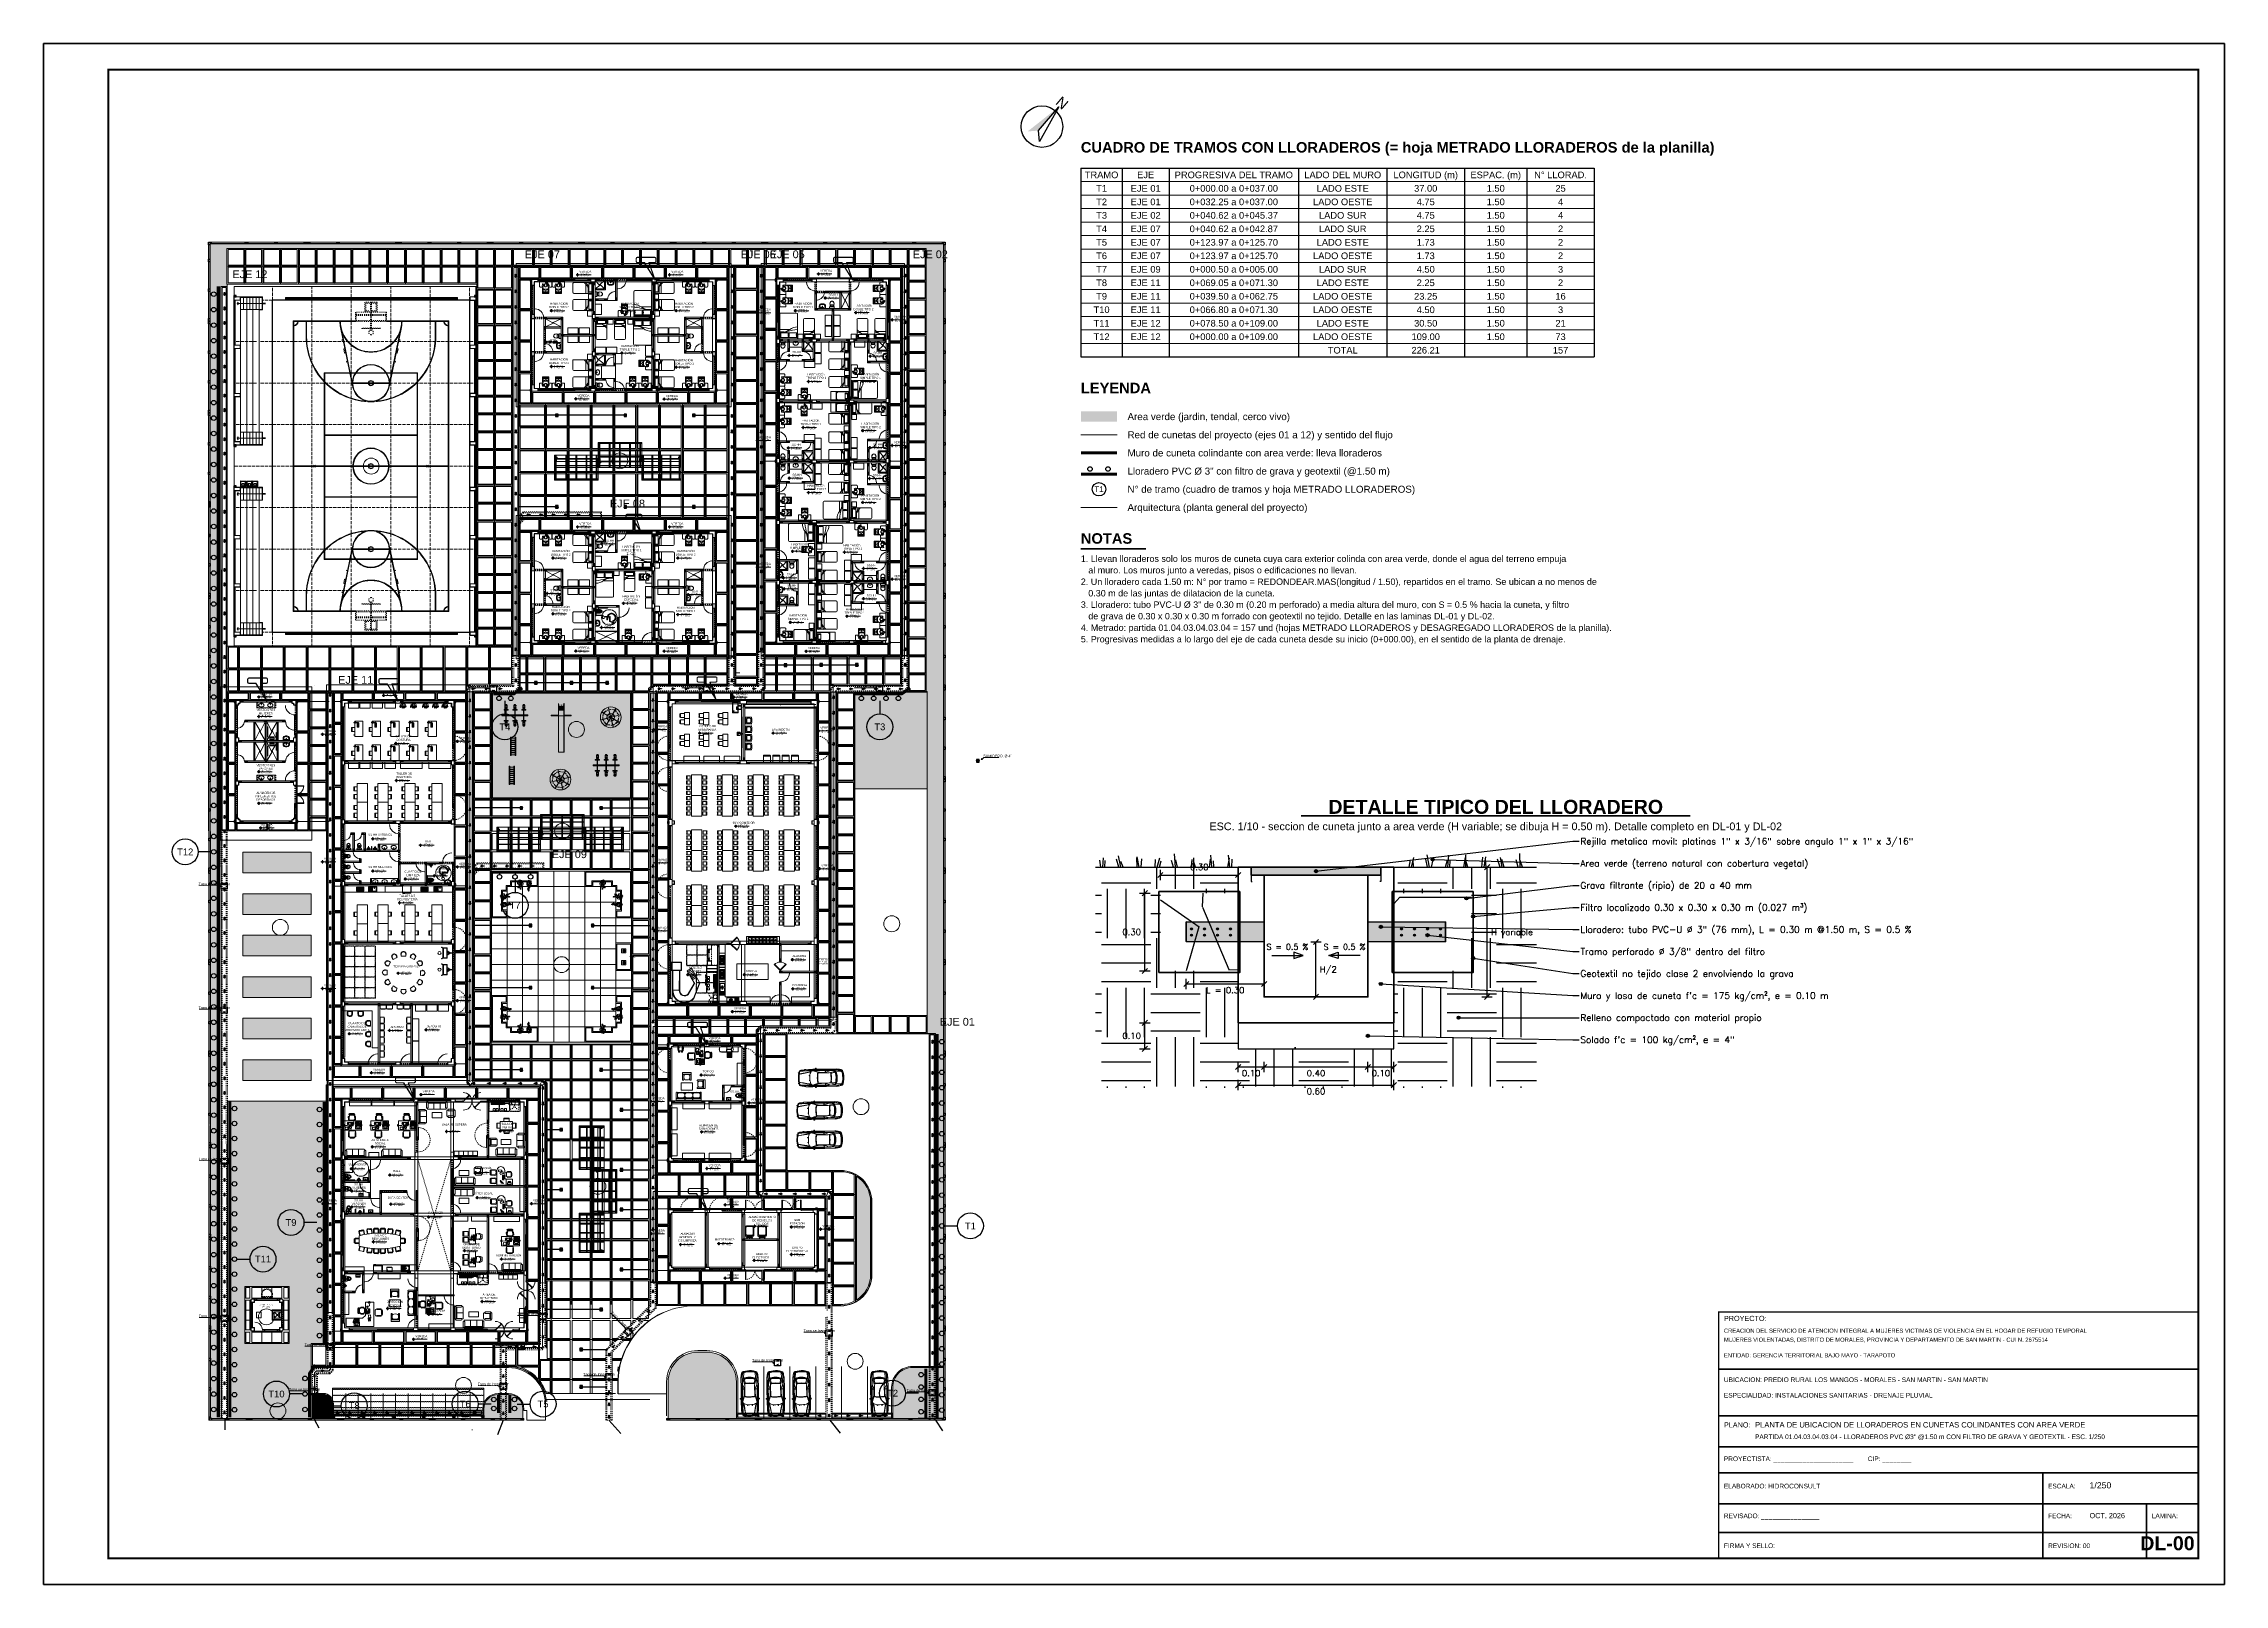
# Model space of a CAD drawing. Header units: metres. Extents: x 349075 to 349285, y 9281902 to 9282050.
import ezdxf
from ezdxf.enums import TextEntityAlignment as Align

# ---------------------------------------------------------------- set-up
doc = ezdxf.new("R2010")
doc.units = ezdxf.units.M
doc.header["$LTSCALE"] = 0.25
for name, pattern in [('01 nivel$0$HIDDEN2', [0.1875, 0.125, -0.0625]), ('ACAD_ISO03W100', [30, 12, -18]), ('B. SUM 2$0$HIDDEN', [0.375, 0.25, -0.125]), ('CONTINUA', [0]), ('DASHDOT', [3.556, 2.54, -0.508, 0, -0.508]), ('DASHED', [1.524, 1.27, -0.254]), ('DASHED2', [0.762, 0.635, -0.127]), ('HIDDEN', [0.375, 0.25, -0.125]), ('HIDDEN2', [0.1875, 0.125, -0.0625]), ('RAYADA', [0.5, 0.25, -0.25]), ('RAYITAS', [0.375, 0.25, -0.125])]:
    doc.linetypes.add(name, pattern=pattern)
for name, color, linetype, lineweight in [('.', 7, 'Continuous', 0), ('0_ CUNETAS', 151, 'Continuous', 5), ('0_PROYECCIONES 1', 1, 'DASHED2', 0), ('0_VANOS', 30, 'Continuous', 9), ('AREA-VERDE', 3, 'CONTINUOUS', 9), ('ARQ-FONDO', 253, 'CONTINUOUS', 9), ('CUNETAS-RED', 5, 'CONTINUOUS', 18), ('EJE-TEXTO', 5, 'CONTINUOUS', 25), ('GRILLA', 9, 'CONTINUOUS', 13), ('LLORAD-SIMB', 1, 'CONTINUOUS', 25), ('LLORAD-TEXTO', 1, 'CONTINUOUS', 25), ('LLORAD-TRAMO', 1, 'CONTINUOUS', 70), ('MARCO', 7, 'CONTINUOUS', 50), ('ROTULO', 7, 'CONTINUOUS', 35), ('TITULOS', 160, 'CONTINUOUS', 35)]:
    doc.layers.add(name, color=color, linetype=linetype, lineweight=lineweight)
for name, color, linetype in [('LEY-COTA', 94, 'Continuous'), ('LEY-RELLENO', 8, 'Continuous'), ('LEY-SIMBOLO', 7, 'Continuous'), ('LEY-TEXTO', 7, 'Continuous'), ('ROTULO-TEXTO', 7, 'CONTINUOUS'), ('TEXTOS', 7, 'CONTINUOUS'), ('TEXTOS-NOTAS', 7, 'CONTINUOUS')]:
    doc.layers.add(name, color=color, linetype=linetype)
doc.styles.add('AG FB', font='AGENCYR.TTF', dxfattribs={"height": 0.3})
doc.styles.add('Arial', font='romans.shx', dxfattribs={"height": 0.75})
doc.styles.add('Arial_1', font='arial.ttf', dxfattribs={"height": 0.15})
doc.styles.add('MOYO2', font='arialbd.ttf', dxfattribs={"width": 1.2})
doc.styles.add('nehemias', font='cityb___.ttf')
doc.styles.get("Standard").update_dxf_attribs({"font": 'arial.ttf'})
doc.styles.add('TITULOS', font='arialbd.ttf')
doc.styles.add('TM-DIM', font='romans.shx')

# ---------------------------------------------------------------- blocks, each defined once
blk = doc.blocks.new('00_PTA_ 01')
at = {"layer": 'ARQ-FONDO'}
for points in [[(0, 0), (0.03, 0), (0.03, 0.02), (0.01, 0.02), (0.01, 0.06), (0, 0.06)], [(1, 0), (1, 0.06), (0.99, 0.06), (0.99, 0.02), (0.97, 0.02), (0.97, 0)], [(1.97, 0.1), (0.99, 0.1), (0.99, 0.06), (1.97, 0.06)]]:
    blk.add_lwpolyline(points, close=True, dxfattribs=at)
at = {"layer": 'ARQ-FONDO', "linetype": 'ACAD_ISO03W100', "ltscale": 0.01}
blk.add_arc((0.99, 0.06), 0.98, 2.3621, 179.9762, dxfattribs=at)
at = {"layer": 'ARQ-FONDO', "linetype": 'HIDDEN', "ltscale": 0.25}
blk.add_arc((0.99, 0.06), 0.98, 359.9999999999994, 1.2213e-12, dxfattribs=at)
blk = doc.blocks.new('junta vereda 0.8')
at = {"layer": 'ARQ-FONDO'}
blk.add_lwpolyline([(0.01, 0), (-0.01, 0), (-0.01, 0.8), (0.01, 0.8)], close=True, dxfattribs=at)
blk = doc.blocks.new('JUNTA VEREDA')
at = {"layer": 'ARQ-FONDO'}
blk.add_lwpolyline([(-0.01, 1.2), (0.01, 1.2), (0.01, 0), (-0.01, 0)], close=True, dxfattribs=at)
blk = doc.blocks.new('verda pg edf 04')
at = {"layer": 'ARQ-FONDO'}
for p, q in [((-9.09, -36.32, -20.55), (-9.09, -35.12, -20.55)), ((-6.06, -36.32, -20.55), (-6.06, -35.12, -20.55)), ((-3.04, -36.32, -20.55), (-3.04, -35.12, -20.55))]:
    blk.add_line(p, q, dxfattribs=at)
at = {"layer": 'ARQ-FONDO', "elevation": -20.55}
for points in [[(-10.81, 0.81), (-10.81, -2.18), (-11.61, -2.18), (-11.61, 0.81)], [(-10.91, 0.72), (-10.91, -2.08), (-11.51, -2.08), (-11.51, 0.72)], [(-10.79, 0.81), (-7.79, 0.81), (-7.79, 0.01), (-10.79, 0.01)], [(-10.69, 0.72), (-7.89, 0.72), (-7.89, 0.11), (-10.69, 0.11)], [(-7.76, 0.81), (-4.76, 0.81), (-4.76, 0.01), (-7.76, 0.01)], [(-7.66, 0.72), (-4.86, 0.72), (-4.86, 0.11), (-7.66, 0.11)], [(-4.74, 0.81), (-1.74, 0.81), (-1.74, 0.01), (-4.74, 0.01)], [(-4.64, 0.72), (-1.84, 0.72), (-1.84, 0.11), (-4.64, 0.11)], [(-1.71, 0.81), (1.21, 0.81), (1.21, 0.01), (-1.71, 0.01)], [(-1.61, 0.72), (1.11, 0.72), (1.11, 0.11), (-1.61, 0.11)], [(0.01, -0.01), (0.01, -3.01), (1.21, -3.01), (1.21, -0.01)], [(0.11, -0.11), (0.11, -2.91), (1.11, -2.91), (1.11, -0.11)], [(-10.81, -2.21), (-10.81, -5.21), (-11.61, -5.21), (-11.61, -2.21)], [(-10.91, -2.31), (-10.91, -5.11), (-11.51, -5.11), (-11.51, -2.31)], [(0.01, -3.04), (0.01, -6.04), (1.21, -6.04), (1.21, -3.04)], [(0.11, -3.14), (0.11, -5.94), (1.11, -5.94), (1.11, -3.14)], [(-10.81, -5.24), (-10.81, -8.24), (-11.61, -8.24), (-11.61, -5.24)], [(-10.91, -5.34), (-10.91, -8.14), (-11.51, -8.14), (-11.51, -5.34)], [(0.01, -6.06), (0.01, -9.06), (1.21, -9.06), (1.21, -6.06)], [(0.11, -6.16), (0.11, -8.96), (1.11, -8.96), (1.11, -6.16)], [(-10.81, -8.26), (-10.81, -11.26), (-11.61, -11.26), (-11.61, -8.26)], [(-10.91, -8.36), (-10.91, -11.16), (-11.51, -11.16), (-11.51, -8.36)], [(0.01, -9.09), (0.01, -12.09), (1.21, -12.09), (1.21, -9.09)], [(0.11, -9.19), (0.11, -11.99), (1.11, -11.99), (1.11, -9.19)], [(-10.81, -11.29), (-10.81, -14.29), (-11.61, -14.29), (-11.61, -11.29)], [(-10.91, -11.39), (-10.91, -14.19), (-11.51, -14.19), (-11.51, -11.39)], [(0.01, -12.11), (0.01, -15.11), (1.21, -15.11), (1.21, -12.11)], [(0.11, -12.21), (0.11, -15.01), (1.11, -15.01), (1.11, -12.21)], [(-10.81, -14.31), (-10.81, -17.31), (-11.61, -17.31), (-11.61, -14.31)], [(-10.91, -14.41), (-10.91, -17.21), (-11.51, -17.21), (-11.51, -14.41)], [(0.01, -15.14), (0.01, -18.14), (1.21, -18.14), (1.21, -15.14)], [(0.11, -15.24), (0.11, -18.04), (1.11, -18.04), (1.11, -15.24)], [(-10.81, -17.34), (-10.81, -20.34), (-11.61, -20.34), (-11.61, -17.34)], [(-10.91, -17.44), (-10.91, -20.24), (-11.51, -20.24), (-11.51, -17.44)], [(0.01, -18.16), (0.01, -21.16), (1.21, -21.16), (1.21, -18.16)], [(0.11, -18.26), (0.11, -21.06), (1.11, -21.06), (1.11, -18.26)], [(-10.81, -20.36), (-10.81, -23.36), (-11.61, -23.36), (-11.61, -20.36)], [(-10.91, -20.46), (-10.91, -23.26), (-11.51, -23.26), (-11.51, -20.46)], [(0.01, -21.19), (0.01, -24.19), (1.21, -24.19), (1.21, -21.19)], [(0.11, -21.29), (0.11, -24.09), (1.11, -24.09), (1.11, -21.29)], [(-10.81, -23.39), (-10.81, -26.39), (-11.61, -26.39), (-11.61, -23.39)], [(-10.91, -23.49), (-10.91, -26.29), (-11.51, -26.29), (-11.51, -23.49)], [(0.01, -24.21), (0.01, -27.21), (1.21, -27.21), (1.21, -24.21)], [(0.11, -24.31), (0.11, -27.11), (1.11, -27.11), (1.11, -24.31)], [(-10.81, -26.41), (-10.81, -29.41), (-11.61, -29.41), (-11.61, -26.41)], [(-10.91, -26.51), (-10.91, -29.31), (-11.51, -29.31), (-11.51, -26.51)], [(0.01, -27.24), (0.01, -30.24), (1.21, -30.24), (1.21, -27.24)], [(0.11, -27.34), (0.11, -30.14), (1.11, -30.14), (1.11, -27.34)], [(-10.81, -29.44), (-10.81, -32.44), (-11.61, -32.44), (-11.61, -29.44)], [(-10.91, -29.54), (-10.91, -32.34), (-11.51, -32.34), (-11.51, -29.54)], [(0.01, -30.26), (0.01, -33.26), (1.21, -33.26), (1.21, -30.26)], [(0.11, -30.36), (0.11, -33.16), (1.11, -33.16), (1.11, -30.36)], [(-10.81, -32.46), (-10.81, -35.09), (-11.61, -35.09), (-11.61, -32.46)], [(-10.91, -32.56), (-10.91, -34.99), (-11.51, -34.99), (-11.51, -32.56)], [(0.01, -33.29), (0.01, -36.32), (1.21, -36.32), (1.21, -33.29)], [(0.11, -33.39), (0.11, -36.22), (1.11, -36.22), (1.11, -33.39)], [(-11.61, -36.32), (-9.09, -36.32), (-9.09, -35.12), (-11.61, -35.12)], [(-11.51, -36.22), (-9.19, -36.22), (-9.19, -35.22), (-11.51, -35.22)], [(-9.06, -36.32), (-6.06, -36.32), (-6.06, -35.12), (-9.06, -35.12)], [(-8.96, -36.22), (-6.16, -36.22), (-6.16, -35.22), (-8.96, -35.22)], [(-6.04, -36.32), (-3.04, -36.32), (-3.04, -35.12), (-6.04, -35.12)], [(-5.94, -36.22), (-3.14, -36.22), (-3.14, -35.22), (-5.94, -35.22)], [(-3.01, -36.32), (-0.01, -36.32), (-0.01, -35.12), (-3.01, -35.12)], [(-2.91, -36.22), (-0.11, -36.22), (-0.11, -35.22), (-2.91, -35.22)]]:
    blk.add_lwpolyline(points, close=True, dxfattribs=at)
at = {"layer": 'ARQ-FONDO', "xscale": -1, "rotation": 180}
for p in [(-10.8, 0.81, -20.55), (-7.78, 0.81, -20.55), (-4.75, 0.81, -20.55), (-1.73, 0.81, -20.55)]:
    blk.add_blockref('junta vereda 0.8', p, dxfattribs=at)
at = {"layer": 'ARQ-FONDO'}
for name, p, rotation in [('JUNTA VEREDA', (0.01, 0), 270), ('junta vereda 0.8', (-11.61, -2.2, -20.55), 270), ('JUNTA VEREDA', (0.01, -3.02, -20.55), 270), ('junta vereda 0.8', (-11.61, -5.22, -20.55), 270), ('JUNTA VEREDA', (0.01, -6.05, -20.55), 270), ('junta vereda 0.8', (-11.61, -8.25, -20.55), 270), ('JUNTA VEREDA', (0.01, -9.07, -41.1), 270), ('junta vereda 0.8', (-11.61, -11.27, -20.55), 270), ('JUNTA VEREDA', (0.01, -12.1, -20.55), 270), ('junta vereda 0.8', (-11.61, -14.3, -20.55), 270), ('JUNTA VEREDA', (0.01, -15.13, -18), 270), ('junta vereda 0.8', (-11.61, -17.32, -20.55), 270), ('JUNTA VEREDA', (0.01, -18.15, -20.55), 270), ('junta vereda 0.8', (-11.61, -20.35, -20.55), 270), ('JUNTA VEREDA', (0.01, -21.18, -41.1), 270), ('junta vereda 0.8', (-11.61, -23.38, -20.55), 270), ('JUNTA VEREDA', (0.01, -24.2, -20.55), 270), ('junta vereda 0.8', (-11.61, -26.4, -20.55), 270), ('JUNTA VEREDA', (0.01, -27.23, -41.1), 270), ('junta vereda 0.8', (-11.61, -29.43, -20.55), 270), ('JUNTA VEREDA', (0.01, -30.25, -20.55), 270), ('junta vereda 0.8', (-11.61, -32.45, -20.55), 270), ('JUNTA VEREDA', (0.01, -33.28, -20.55), 270), ('junta vereda 0.8', (-11.61, -35.1, -20.55), 270), ('JUNTA VEREDA', (-9.07, -35.12, -20.55), 180), ('JUNTA VEREDA', (-6.05, -35.12, -20.55), 180), ('JUNTA VEREDA', (-3.02, -35.12, -20.55), 180), ('JUNTA VEREDA', (0, -35.12, -20.55), 180)]:
    blk.add_blockref(name, p, dxfattribs=dict(at, rotation=rotation))
blk = doc.blocks.new('Cotas de elevación - M_Cota de elevación - Destino rellenado-517392-Nivel 1')
at = {"layer": 'ARQ-FONDO'}
for p, q in [((-0.0015, 0), (0.013, 0)), ((0, -0.0015), (0, 0.0015))]:
    blk.add_line(p, q, dxfattribs=at)
blk.add_circle((0, 0), 0.001, dxfattribs=at)
blk = doc.blocks.new('VEREDA EDF 04 PGG')
at = {"layer": 'ARQ-FONDO', "lineweight": 5}
blk.add_blockref('verda pg edf 04', (-1.22, -0.82, 20.55), dxfattribs=at)
at = {"layer": 'ARQ-FONDO', "xscale": 99.99999999999991, "yscale": 99.99999999999991, "zscale": 99.99999999999991}
for p in [(-8.01, -0.32, 20.55), (-13.91, -4.07, 20.55), (-0.9, -4.74, 20.55), (-13.91, -16.36, 20.55), (-0.9, -16.85, 20.55), (-13.91, -28.57, 20.55), (-0.9, -29.74, 20.55), (-9.19, -36.69, 20.55)]:
    blk.add_blockref('Cotas de elevación - M_Cota de elevación - Destino rellenado-517392-Nivel 1', p, dxfattribs=at)
at = {"layer": 'ARQ-FONDO', "yscale": 1.199999999999817, "zscale": 1.199999999999817, "rotation": 270}
for p, xscale in [((-1.28, -6.6, 20.55), -1.199999999999817), ((-1.28, -12.3, 20.55), -1.199999999999817), ((-1.28, -22.65, 41.1), 1.199999999999817), ((-1.28, -28.65, 0), 1.199999999999817)]:
    blk.add_blockref('00_PTA_ 01', p, dxfattribs=dict(at, xscale=xscale))
at = {"layer": 'ARQ-FONDO', "char_height": 0.2, "width": 2.3499, "attachment_point": 1, "style": 'Arial_1'}
for insert in [(-8.44, 0.09, 20.55), (-14.34, -3.66, 20.55), (-1.33, -4.33, 20.55), (-14.34, -15.95, 20.55), (-1.33, -16.45, 20.55), (-14.34, -28.16, 20.55), (-1.33, -29.33, 20.55), (-9.62, -36.28, 20.55)]:
    blk.add_mtext('\\pxqc;VEREDA', dxfattribs=dict(at, insert=insert))
at = {"layer": 'ARQ-FONDO', "char_height": 0.12, "width": 0.9021, "attachment_point": 1, "line_spacing_factor": 0.941778, "style": 'Arial_1'}
for s, insert in [('NT=+260.50', (-7.76, -0.36, 20.55)), ('NPT=+0.15', (-7.74, -0.18, 20.55)), ('NT=+260.50', (-13.66, -4.11, 20.55)), ('NPT=+0.15', (-13.64, -3.93, 20.55)), ('NT=+260.50', (-0.65, -4.79, 20.55)), ('NPT=+0.15', (-0.63, -4.6, 20.55)), ('NT=+260.50', (-13.66, -16.4, 20.55)), ('NPT=+0.15', (-13.64, -16.22, 20.55)), ('NPT=+0.15', (-0.63, -16.71, 20.55)), ('NT=+260.50', (-0.65, -16.9, 20.55)), ('NT=+260.50', (-13.66, -28.61, 20.55)), ('NPT=+0.15', (-13.64, -28.43, 20.55)), ('NT=+260.50', (-0.65, -29.78, 20.55)), ('NPT=+0.15', (-0.63, -29.6, 20.55)), ('NT=+260.50', (-8.94, -36.73, 20.55)), ('NPT=+0.15', (-8.92, -36.55, 20.55))]:
    blk.add_mtext(s, dxfattribs=dict(at, insert=insert))
blk = doc.blocks.new('C-4-flat-1-flat-1')
at = {"layer": 'ARQ-FONDO', "lineweight": 0}
for p, q in [((-0.44, -0.06), (-0.44, -0.47)), ((-0.31, -0.04), (-0.42, -0.04)), ((-0.42, -0.49), (-0.31, -0.49)), ((-0.29, -0.09), (-0.29, -0.06)), ((-0.12, -0.09), (-0.29, -0.09)), ((-0.28, -0.42), (-0.29, -0.41)), ((-0.27, -0.45), (-0.29, -0.45)), ((-0.29, -0.47), (-0.27, -0.47)), ((-0.29, -0.47), (-0.27, -0.47)), ((-0.28, -0.45), (-0.28, -0.42)), ((-0.28, -0.45), (-0.12, -0.45)), ((-0.28, -0.45), (-0.12, -0.45)), ((-0.28, -0.45), (-0.28, -0.45)), ((-0.27, -0.45), (-0.28, -0.45)), ((-0.27, -0.13), (-0.09, -0.08)), ((-0.27, -0.27), (-0.27, -0.13)), ((-0.27, -0.27), (-0.27, -0.41)), ((-0.27, -0.41), (-0.09, -0.46)), ((-0.27, -0.47), (-0.27, -0.45)), ((-0.27, -0.47), (-0.27, -0.45)), ((-0.22, -0.27), (-0.22, -0.2)), ((-0.22, -0.27), (-0.22, -0.33)), ((-0.18, -0.15), (-0.08, -0.13)), ((-0.18, -0.38), (-0.08, -0.41)), ((-0.09, -0.08), (-0.12, -0.09)), ((-0.12, -0.45), (-0.09, -0.46)), ((-0.08, -0.41), (-0.08, -0.13))]:
    blk.add_line(p, q, dxfattribs=at)
at = {"layer": 'ARQ-FONDO', "lineweight": 0, "flags": 128}
blk.add_lwpolyline([(-0.42, -0.04), (-0.31, -0.04, -0.016084), (-0.31, -0.04, -0.098696), (-0.3, -0.04, -0.082497), (-0.29, -0.05, -0.052188), (-0.29, -0.05, -0.043988), (-0.29, -0.06, -0.036572), (-0.29, -0.06, -0.034751), (-0.29, -0.06, -0.021821), (-0.29, -0.06, -0.006718), (-0.29, -0.06), (-0.29, -0.47, -0.016083), (-0.29, -0.47, -0.022806), (-0.29, -0.48, -0.021818), (-0.29, -0.48, -0.034754), (-0.29, -0.48, -0.036572), (-0.29, -0.48, -0.043988), (-0.29, -0.49, -0.052186), (-0.29, -0.49, -0.082496), (-0.3, -0.49, -0.082484), (-0.31, -0.49), (-0.42, -0.49, -0.016082), (-0.42, -0.49, -0.098699), (-0.43, -0.49, -0.082496), (-0.43, -0.49, -0.052185), (-0.43, -0.48, -0.043989), (-0.43, -0.48, -0.036572), (-0.44, -0.48, -0.034752), (-0.44, -0.48, -0.021821), (-0.44, -0.47, -0.006719), (-0.44, -0.47), (-0.44, -0.06, -0.016085), (-0.44, -0.06, -0.022804), (-0.44, -0.06, -0.021821), (-0.44, -0.06, -0.034752), (-0.43, -0.06, -0.036572), (-0.43, -0.05, -0.043989), (-0.43, -0.05, -0.052185), (-0.43, -0.05, -0.082499), (-0.42, -0.04, -0.082481), (-0.42, -0.04)], format="xyb", dxfattribs=at)
at = {"layer": 'ARQ-FONDO', "lineweight": 0}
for points in [[(-0.09, -0.46, 0.138325), (0.1, -0.45, 0.067431), (0.17, -0.42, 0.079159), (0.22, -0.37, 0.080244), (0.25, -0.32, 0.196401), (0.25, -0.21, 0.091852), (0.21, -0.15, 0.06635), (0.16, -0.11, 0.067294), (0.09, -0.08, 0.132913), (-0.09, -0.08)], [(-0.09, -0.08, -0.138325), (0.1, -0.08, -0.067431), (0.17, -0.11, -0.079159), (0.22, -0.16, -0.080244), (0.25, -0.21, -0.196401), (0.25, -0.33, -0.091852), (0.21, -0.38, -0.06635), (0.16, -0.42, -0.067294), (0.09, -0.46, -0.132913), (-0.09, -0.46)]]:
    blk.add_lwpolyline(points, format="xyb", dxfattribs=at)
for centre, major_axis, start_param, end_param in [((-0.42, -0.06), (0.02, -0.0013), 1.635126, 3.205922), ((-0.42, -0.47), (0.02, -0.0013), -3.077263, -1.506467), ((-0.31, -0.06), (0.02, -0.0013), 0.06433, 1.635126), ((-0.31, -0.47), (0.02, -0.0013), -1.506467, 0.06433), ((-0.17, -0.2), (0.0499, -0.0032), 1.896446, 3.205922), ((-0.17, -0.33), (0.0499, -0.0032), -3.077263, -1.767787)]:
    blk.add_ellipse(centre, major_axis=major_axis, ratio=1, start_param=start_param, end_param=end_param, dxfattribs=at)
blk = doc.blocks.new('Lavabo 22')
at = {"layer": 'ARQ-FONDO', "linetype": 'Continuous'}
for p, q in [((-0.3, 0), (-0.3, -0.23)), ((0.3, 0), (-0.3, 0)), ((0.3, -0.23), (0.3, 0)), ((-0.3, -0.23), (-0.3, -0.26)), ((-0.3, -0.26), (-0.29, -0.3)), ((-0.29, -0.3), (-0.27, -0.33)), ((-0.27, -0.33), (-0.26, -0.35)), ((-0.26, -0.35), (-0.23, -0.38)), ((-0.23, -0.18), (-0.23, -0.23)), ((-0.23, -0.38), (-0.21, -0.4)), ((-0.21, -0.4), (-0.14, -0.43)), ((-0.14, -0.43), (-0.07, -0.44)), ((0.12, -0.09), (-0.12, -0.09)), ((-0.07, -0.44), (0, -0.45)), ((-0.03, -0.06), (-0.02, -0.1)), ((-0.02, -0.11), (-0.01, -0.16)), ((-0.01, -0.1), (-0.01, -0.08)), ((-0.01, -0.08), (0.01, -0.08)), ((0, -0.45), (0.07, -0.44)), ((0.01, -0.08), (0.01, -0.1)), ((0.01, -0.16), (0.02, -0.11)), ((0.02, -0.1), (0.03, -0.06)), ((0.07, -0.44), (0.14, -0.43)), ((0.14, -0.43), (0.21, -0.4)), ((0.21, -0.4), (0.23, -0.38)), ((0.23, -0.18), (0.23, -0.23)), ((0.23, -0.38), (0.26, -0.35)), ((0.26, -0.35), (0.27, -0.33)), ((0.27, -0.33), (0.29, -0.3)), ((0.29, -0.3), (0.3, -0.26)), ((0.3, -0.26), (0.3, -0.23))]:
    blk.add_line(p, q, dxfattribs=at)
blk.add_circle((0, -0.21), 0.0175, dxfattribs=at)
for centre, radius, start, end in [((0, -0.06), 0.025, 0, 180), ((0, -0.1), 0.0211, 185.1696, 212.771), ((0, -0.1), 0.0211, 212.771, 327.229), ((0, -0.1), 0.0136, 180, 0), ((0, -0.16), 0.0112, 187.1389, 352.8611), ((0, -0.1), 0.0211, 327.229, 354.8304)]:
    blk.add_arc(centre, radius, start, end, dxfattribs=at)
for centre, major_axis, ratio, start_param, end_param in [((-0.12, -0.18), (0.116, 0), 0.783646, 1.570796, 3.141593), ((-0.12, -0.23), (0, 0.121), 0.956522, 1.570796, 2.644618), ((0, 0), (0, 0.382), 0.956522, 2.644618, 3.638567), ((0.12, -0.18), (0.116, 0), 0.783646, 0, 1.570796), ((0.12, -0.23), (0, 0.121), 0.956522, 3.638567, 4.712389)]:
    blk.add_ellipse(centre, major_axis=major_axis, ratio=ratio, start_param=start_param, end_param=end_param, dxfattribs=at)
blk = doc.blocks.new('COLUMNAS BLO DOR 01')
at = {"layer": 'ARQ-FONDO'}
for points, elevation in [([(-5.7, 0), (-6.13, 0), (-6.13, -0.28), (-5.7, -0.28)], -1410.93), ([(-17.73, -0.63), (-17.73, 0), (-17.1, 0), (-17.1, -0.28), (-17.45, -0.28), (-17.45, -0.63)], 0), ([(-11.6, 0), (-12.03, 0), (-12.03, -0.28), (-11.6, -0.28)], 0), ([(-11.62, -0.02), (-12.02, -0.02), (-12.02, -0.27), (-11.62, -0.27)], 0), ([(-5.72, -0.02), (-6.12, -0.02), (-6.12, -0.27), (-5.72, -0.27)], -1410.93), ([(-17.45, -3.83), (-17.45, -3.4), (-17.73, -3.4), (-17.73, -3.83)], 0), ([(-17.47, -3.82), (-17.47, -3.42), (-17.72, -3.42), (-17.72, -3.82)], 0), ([(-11.6, -3.83), (-11.6, -3.4), (-11.88, -3.4), (-11.88, -3.83)], 0), ([(-11.62, -3.82), (-11.62, -3.42), (-11.87, -3.42), (-11.87, -3.82)], 0), ([(0, -3.83), (0, -3.4), (-0.28, -3.4), (-0.28, -3.83)], 0), ([(-0.02, -3.82), (-0.02, -3.42), (-0.27, -3.42), (-0.27, -3.82)], 0), ([(-17.45, -7.43), (-17.45, -7), (-17.73, -7), (-17.73, -7.43)], 0), ([(-17.47, -7.42), (-17.47, -7.02), (-17.72, -7.02), (-17.72, -7.42)], 0), ([(-11.6, -7.43), (-11.6, -7), (-11.88, -7), (-11.88, -7.43)], 0), ([(-11.62, -7.42), (-11.62, -7.02), (-11.87, -7.02), (-11.87, -7.42)], 0), ([(0, -7.43), (0, -7), (-0.28, -7), (-0.28, -7.43)], 0), ([(-0.02, -7.42), (-0.02, -7.02), (-0.27, -7.02), (-0.27, -7.42)], 0), ([(-17.1, -10.83), (-17.73, -10.83), (-17.73, -10.2), (-17.45, -10.2), (-17.45, -10.55), (-17.1, -10.55)], 0), ([(-17.12, -10.82), (-17.72, -10.82), (-17.72, -10.22), (-17.47, -10.22), (-17.47, -10.57), (-17.12, -10.57)], 0), ([(-0.63, -10.83), (0, -10.83), (0, -10.2), (-0.28, -10.2), (-0.28, -10.55), (-0.63, -10.55)], 0), ([(-0.62, -10.82), (-0.02, -10.82), (-0.02, -10.22), (-0.27, -10.22), (-0.27, -10.57), (-0.62, -10.57)], 0), ([(-5.7, -10.55), (-6.13, -10.55), (-6.13, -10.83), (-5.7, -10.83)], 0), ([(-5.72, -10.57), (-6.12, -10.57), (-6.12, -10.82), (-5.72, -10.82)], 0)]:
    blk.add_lwpolyline(points, close=True, dxfattribs=dict(at, elevation=elevation))
at = {"layer": 'ARQ-FONDO', "lineweight": 30, "elevation": 0}
blk.add_lwpolyline([(-17.72, -0.62), (-17.72, -0.02), (-17.12, -0.02), (-17.12, -0.27), (-17.47, -0.27), (-17.47, -0.62)], close=True, dxfattribs=at)
at = {"layer": 'ARQ-FONDO'}
for points in [[(0, -0.63), (0, 0), (-0.63, 0), (-0.63, -0.28), (-0.28, -0.28), (-0.28, -0.63)], [(-0.02, -0.62), (-0.02, -0.02), (-0.62, -0.02), (-0.62, -0.27), (-0.27, -0.27), (-0.27, -0.62)], [(-5.85, -3.83), (-5.85, -3.4), (-6.13, -3.4), (-6.13, -3.83)], [(-5.87, -3.82), (-5.87, -3.42), (-6.12, -3.42), (-6.12, -3.82)], [(-5.85, -7.43), (-5.85, -7), (-6.13, -7), (-6.13, -7.43)], [(-5.87, -7.42), (-5.87, -7.02), (-6.12, -7.02), (-6.12, -7.42)], [(-11.6, -10.55), (-12.03, -10.55), (-12.03, -10.83), (-11.6, -10.83)], [(-11.62, -10.57), (-12.02, -10.57), (-12.02, -10.82), (-11.62, -10.82)]]:
    blk.add_lwpolyline(points, close=True, dxfattribs=at)
blk = doc.blocks.new('*U700')
at = {"linetype": 'Continuous', "true_color": 0xbebebe}
for points in [[(3032.13, 1351.19), (3032.13, 1351.27), (3032.17, 1351.27), (3032.17, 1351.19)], [(3034.28, 1351.19), (3034.28, 1351.27), (3034.32, 1351.27), (3034.32, 1351.19)]]:
    blk.add_hatch(color=9, dxfattribs=at).paths.add_polyline_path(points)
at = {"layer": '0_VANOS', "linetype": 'Continuous'}
for p, q in [((3032.13, 1351.27), (3032.17, 1351.27)), ((3032.13, 1351.27), (3032.13, 1351.19)), ((3032.17, 1351.19), (3032.13, 1351.19)), ((3032.17, 1351.27), (3032.17, 1351.19)), ((3034.28, 1351.19), (3034.28, 1351.27)), ((3034.28, 1351.27), (3034.32, 1351.27)), ((3034.32, 1351.19), (3034.28, 1351.19)), ((3034.32, 1351.27), (3034.32, 1351.19))]:
    blk.add_line(p, q, dxfattribs=at)
at = {"layer": '0_VANOS', "linetype": '01 nivel$0$HIDDEN2', "ltscale": 0.5}
for p, q in [((3032.17, 1351.27), (3034.28, 1351.27)), ((3032.17, 1351.24), (3034.28, 1351.24)), ((3032.17, 1351.22), (3034.28, 1351.22)), ((3032.17, 1351.19), (3034.28, 1351.19))]:
    blk.add_line(p, q, dxfattribs=at)
at = {"layer": '0_VANOS', "linetype": '01 nivel$0$HIDDEN2'}
blk.add_line((3034.28, 1351.27), (3034.32, 1351.27), dxfattribs=at)
blk = doc.blocks.new('CAMA DE PLAZA Y MEDIA')
at = {"layer": 'ARQ-FONDO', "linetype": 'ByBlock', "lineweight": 0}
for p, q in [((-2.46, -0.47), (-2.46, 0.58)), ((-2.4, 0.58), (-2.46, 0.58)), ((-2.4, -0.47), (-2.4, 0.58)), ((-2.04, 0.48), (-2.34, 0.48)), ((-2.34, -0.37), (-2.34, 0.48)), ((-2.3, 0.58), (-0.6, 0.58)), ((-2.04, -0.37), (-2.04, 0.48)), ((-1.97, 0.58), (-1.97, 0.03)), ((-1.75, 0.58), (-1.75, -0.3)), ((-0.5, 0.48), (-0.5, -0.38)), ((-2.4, -0.47), (-2.46, -0.47)), ((-2.34, -0.37), (-2.04, -0.37)), ((-0.6, -0.47), (-2.3, -0.47)), ((-1.6, -0.47), (-1.88, -0.14))]:
    blk.add_line(p, q, dxfattribs=at)
for centre, radius, start, end in [((-2.3, 0.48), 0.096, 90, 180), ((-2.19, 0.73), 0.292, 239.0362, 300.9638), ((-1.59, 0.11), 0.384, 180, 220.1059), ((-1.59, 0.03), 0.384, 180, 193.3928), ((-0.6, 0.48), 0.096, 0, 90), ((-2.3, -0.38), 0.096, 180, 270), ((-2.19, -0.62), 0.292, 59.0362, 120.9638), ((-0.69, 0.24), 1.3, 193.3928, 213.4501), ((-0.6, -0.38), 0.096, 270, 0)]:
    blk.add_arc(centre, radius, start, end, dxfattribs=at)
blk = doc.blocks.new('escritorio dormitorios')
at = {"layer": 'ARQ-FONDO', "linetype": 'ByBlock', "lineweight": 0}
for p, q in [((-0.74, -0.1, -80.12), (-0.74, 0.36, -80.12)), ((-0.67, 0.43, -11.93), (0.39, 0.43, -80.12)), ((0.46, 0.36, -148.31), (0.46, -0.1, -148.31)), ((0.4, -0.17, -167.51), (0.16, -0.17, -167.51))]:
    blk.add_line(p, q, dxfattribs=at)
at = {"layer": 'ARQ-FONDO', "lineweight": 0}
for p, q in [((-0.43, 0.08), (-0.4, 0.15)), ((-0.4, 0.15), (-0.32, 0.23)), ((-0.36, 0.03), (-0.38, 0.02)), ((-0.34, 0.05), (-0.36, 0.03)), ((-0.31, 0.1), (-0.34, 0.05)), ((-0.32, 0.23), (-0.26, 0.27)), ((-0.27, 0.18), (-0.31, 0.1)), ((-0.23, 0.23), (-0.27, 0.18)), ((-0.26, 0.27), (-0.23, 0.23)), ((-0.25, 0.26), (-0.25, 0.28)), ((-0.25, 0.28), (-0.22, 0.23)), ((-0.22, 0.23), (-0.24, 0.22)), ((-0.45, -0.18), (-0.47, -0.03)), ((-0.45, -0.11), (-0.43, -0.09)), ((-0.39, -0.28), (-0.45, -0.18)), ((-0.45, -0.28), (-0.45, -0.8)), ((-0.39, -0.28), (-0.45, -0.28)), ((-0.45, -0.66), (0.15, -0.66)), ((-0.45, -0.8), (0.15, -0.8)), ((-0.43, -0.09), (-0.38, -0.08)), ((-0.41, -0.66), (-0.41, -0.8)), ((-0.41, -0.75), (0.11, -0.75)), ((-0.4, -0.41), (-0.4, -0.52)), ((-0.4, -0.52), (-0.4, -0.57)), ((-0.4, -0.57), (-0.38, -0.6)), ((-0.39, -0.37), (-0.38, -0.34)), ((0.1, -0.37), (-0.39, -0.37)), ((-0.39, -0.37), (0.1, -0.37)), ((-0.39, -0.41), (-0.37, -0.41)), ((-0.38, -0.08), (-0.23, -0.1)), ((-0.37, -0.41), (-0.23, -0.46)), ((-0.34, -0.63), (-0.29, -0.64)), ((-0.26, -0.64), (-0.21, -0.63)), ((-0.23, -0.46), (-0.15, -0.52)), ((-0.16, -0.61), (-0.15, -0.6)), ((-0.15, -0.52), (-0.05, -0.46)), ((-0.14, -0.61), (-0.15, -0.6)), ((-0.04, -0.64), (-0.1, -0.63)), ((0.09, -0.08), (-0.06, -0.1)), ((-0.05, -0.46), (0.06, -0.4)), ((0.06, -0.62), (-0.01, -0.64)), ((0.06, -0.4), (0.09, -0.41)), ((0.09, -0.57), (0.06, -0.62)), ((0.15, -0.09), (0.09, -0.08)), ((0.1, -0.37), (0.09, -0.34)), ((0.09, -0.41), (0.1, -0.52)), ((0.1, -0.52), (0.09, -0.57)), ((0.1, -0.28), (0.16, -0.18)), ((0.15, -0.28), (0.1, -0.28)), ((0.11, -0.66), (0.11, -0.8)), ((0.16, -0.11), (0.15, -0.09)), ((0.15, -0.8), (0.15, -0.28))]:
    blk.add_line(p, q, dxfattribs=at)
for points in [[(-0.43, 0.08), (-0.45, 0.05), (-0.46, 0.01), (-0.47, -0.01), (-0.47, -0.03)], [(-0.36, 0.03), (-0.35, -0.01), (-0.34, -0.05), (-0.34, -0.08)], [(-0.25, 0.28), (-0.23, 0.29), (-0.2, 0.31), (-0.16, 0.31), (-0.13, 0.27), (-0.14, 0.23), (-0.16, 0.23), (-0.16, 0.25), (-0.19, 0.26), (-0.2, 0.24), (-0.16, 0.23)], [(0.16, -0.18), (0.19, -0.03), (0.17, 0.03), (0.15, 0.1), (0.14, 0.13), (0.08, 0.12), (0.02, 0.12), (-0.06, 0.12)], [(-0.04, 0.06), (0.04, 0.04), (0.08, 0.03), (0.07, -0.03), (0.07, -0.08)]]:
    blk.add_lwpolyline(points, dxfattribs=at)
blk.add_lwpolyline([(-0.26, 0, 0.07405), (-0.25, -0.06, 0.084801), (-0.22, -0.11, 0.106336), (-0.19, -0.14, 0.128955), (-0.14, -0.15, 0.128955), (-0.1, -0.14, 0.106336), (-0.06, -0.11, 0.084801), (-0.04, -0.06, 0.07405), (-0.03, 0, 0.07405), (-0.04, 0.06, 0.084801), (-0.06, 0.11, 0.106336), (-0.1, 0.14, 0.128955), (-0.14, 0.15, 0.128955), (-0.19, 0.14, 0.106336), (-0.22, 0.11, 0.084801), (-0.25, 0.06, 0.07405)], format="xyb", close=True, dxfattribs=at)
at = {"layer": 'ARQ-FONDO', "lineweight": 0, "const_width": 0.014}
blk.add_lwpolyline([(-0.16, 0.23), (-0.24, 0.35)], dxfattribs=at)
at = {"layer": 'ARQ-FONDO', "linetype": 'ByBlock', "lineweight": 0, "elevation": -80.12}
blk.add_lwpolyline([(-0.45, -0.17), (-0.67, -0.17, -0.414214), (-0.74, -0.1)], format="xyb", dxfattribs=at)
at = {"layer": 'ARQ-FONDO', "linetype": 'ByBlock', "lineweight": 0}
for centre, start, end in [((-0.67, 0.36, -11.93), 90, 180), ((0.39, 0.36, -80.12), 360, 90), ((0.39, -0.1, -148.31), 270, 0)]:
    blk.add_arc(centre, 0.0665, start, end, dxfattribs=at)
at = {"layer": 'ARQ-FONDO', "lineweight": 0}
for centre, radius, start, end in [((-0.38, -0.15), 0.0714, 150.9331, 210.9765), ((-0.39, -0.41), 0.0028, 101.3044, 176.6318), ((-0.45, -0.32), 0.0714, 341.5564, 30.9765), ((-0.32, -0.56), 0.0714, 215.5514, 252.9054), ((-0.27, -0.57), 0.0714, 252.9054, 277.1215), ((-0.21, -0.56), 0.0714, 277.1215, 321.3261), ((-0.09, -0.56), 0.0714, 218.6739, 262.8785), ((-0.03, -0.57), 0.0714, 262.8785, 287.0946), ((0.16, -0.32), 0.0714, 149.0235, 198.4436), ((0.09, -0.41), 0.0028, 3.3682, 78.6956), ((0.09, -0.41), 0.0028, 3.3682, 78.6956), ((0.1, -0.15), 0.0714, 329.0235, 29.0669)]:
    blk.add_arc(centre, radius, start, end, dxfattribs=at)
blk = doc.blocks.new('*U1001')
at = {"linetype": 'Continuous', "lineweight": 0, "true_color": 0xbebebe}
for points in [[(3037.25, 1360.54), (3037.21, 1360.54), (3037.21, 1360.46), (3037.25, 1360.46)], [(3040.21, 1360.54), (3040.17, 1360.54), (3040.17, 1360.46), (3040.21, 1360.46)]]:
    blk.add_hatch(color=9, dxfattribs=at).paths.add_polyline_path(points)
at = {"layer": '0_VANOS', "linetype": 'Continuous'}
for p, q in [((3037.25, 1360.51), (3040.17, 1360.51)), ((3037.25, 1360.5), (3040.17, 1360.5)), ((3037.25, 1360.49), (3040.17, 1360.49))]:
    blk.add_line(p, q, dxfattribs=at)
for points in [[(3037.21, 1360.54), (3037.21, 1360.46), (3037.25, 1360.46), (3037.25, 1360.54)], [(3037.25, 1360.54), (3040.17, 1360.54), (3040.17, 1360.46), (3037.25, 1360.46)], [(3040.17, 1360.54), (3040.17, 1360.46), (3040.21, 1360.46), (3040.21, 1360.54)]]:
    blk.add_lwpolyline(points, close=True, dxfattribs=at)
blk = doc.blocks.new('*U701')
at = {"linetype": 'Continuous', "true_color": 0xbebebe}
for points in [[(3032.13, 1351.19), (3032.13, 1351.27), (3032.17, 1351.27), (3032.17, 1351.19)], [(3034.28, 1351.19), (3034.28, 1351.27), (3034.32, 1351.27), (3034.32, 1351.19)]]:
    blk.add_hatch(color=9, dxfattribs=at).paths.add_polyline_path(points)
at = {"layer": '0_VANOS', "linetype": 'Continuous'}
for p, q in [((3032.13, 1351.27), (3032.17, 1351.27)), ((3032.13, 1351.27), (3032.13, 1351.19)), ((3032.17, 1351.19), (3032.13, 1351.19)), ((3032.17, 1351.27), (3032.17, 1351.19)), ((3034.28, 1351.19), (3034.28, 1351.27)), ((3034.28, 1351.27), (3034.32, 1351.27)), ((3034.32, 1351.19), (3034.28, 1351.19)), ((3034.32, 1351.27), (3034.32, 1351.19))]:
    blk.add_line(p, q, dxfattribs=at)
at = {"layer": '0_VANOS', "linetype": '01 nivel$0$HIDDEN2', "ltscale": 0.5}
for p, q in [((3032.17, 1351.27), (3034.28, 1351.27)), ((3032.17, 1351.24), (3034.28, 1351.24)), ((3032.17, 1351.22), (3034.28, 1351.22)), ((3032.17, 1351.19), (3034.28, 1351.19))]:
    blk.add_line(p, q, dxfattribs=at)
at = {"layer": '0_VANOS', "linetype": '01 nivel$0$HIDDEN2'}
blk.add_line((3034.28, 1351.27), (3034.32, 1351.27), dxfattribs=at)
blk = doc.blocks.new('*U998')
at = {"linetype": 'Continuous', "true_color": 0xbebebe}
for points in [[(3032.13, 1351.19), (3032.13, 1351.27), (3032.17, 1351.27), (3032.17, 1351.19)], [(3034.28, 1351.19), (3034.28, 1351.27), (3034.32, 1351.27), (3034.32, 1351.19)]]:
    blk.add_hatch(color=9, dxfattribs=at).paths.add_polyline_path(points)
at = {"layer": '0_VANOS', "linetype": 'Continuous'}
for p, q in [((3032.13, 1351.27), (3032.17, 1351.27)), ((3032.13, 1351.27), (3032.13, 1351.19)), ((3032.17, 1351.19), (3032.13, 1351.19)), ((3032.17, 1351.27), (3032.17, 1351.19)), ((3034.28, 1351.19), (3034.28, 1351.27)), ((3034.28, 1351.27), (3034.32, 1351.27)), ((3034.32, 1351.19), (3034.28, 1351.19)), ((3034.32, 1351.27), (3034.32, 1351.19))]:
    blk.add_line(p, q, dxfattribs=at)
at = {"layer": '0_VANOS', "linetype": '01 nivel$0$HIDDEN2', "ltscale": 0.5}
for p, q in [((3032.17, 1351.27), (3034.28, 1351.27)), ((3032.17, 1351.24), (3034.28, 1351.24)), ((3032.17, 1351.22), (3034.28, 1351.22)), ((3032.17, 1351.19), (3034.28, 1351.19))]:
    blk.add_line(p, q, dxfattribs=at)
at = {"layer": '0_VANOS', "linetype": '01 nivel$0$HIDDEN2'}
blk.add_line((3034.28, 1351.27), (3034.32, 1351.27), dxfattribs=at)
blk = doc.blocks.new('*U997')
at = {"linetype": 'Continuous', "true_color": 0xbebebe}
for points in [[(3032.13, 1351.19), (3032.13, 1351.27), (3032.17, 1351.27), (3032.17, 1351.19)], [(3033.18, 1351.19), (3033.18, 1351.27), (3033.22, 1351.27), (3033.22, 1351.19)]]:
    blk.add_hatch(color=9, dxfattribs=at).paths.add_polyline_path(points)
at = {"layer": '0_VANOS', "linetype": 'Continuous'}
for p, q in [((3032.13, 1351.27), (3032.17, 1351.27)), ((3032.13, 1351.27), (3032.13, 1351.19)), ((3032.17, 1351.19), (3032.13, 1351.19)), ((3032.17, 1351.27), (3032.17, 1351.19)), ((3033.18, 1351.19), (3033.18, 1351.27)), ((3033.18, 1351.27), (3033.22, 1351.27)), ((3033.22, 1351.19), (3033.18, 1351.19)), ((3033.22, 1351.27), (3033.22, 1351.19))]:
    blk.add_line(p, q, dxfattribs=at)
at = {"layer": '0_VANOS', "linetype": '01 nivel$0$HIDDEN2', "ltscale": 0.5}
for p, q in [((3032.17, 1351.27), (3033.18, 1351.27)), ((3032.17, 1351.24), (3033.18, 1351.24)), ((3032.17, 1351.22), (3033.18, 1351.22)), ((3032.17, 1351.19), (3033.18, 1351.19))]:
    blk.add_line(p, q, dxfattribs=at)
at = {"layer": '0_VANOS', "linetype": '01 nivel$0$HIDDEN2'}
blk.add_line((3033.18, 1351.27), (3033.22, 1351.27), dxfattribs=at)
blk = doc.blocks.new('*U1000')
at = {"linetype": 'Continuous', "lineweight": 0, "true_color": 0xbebebe}
for points in [[(3037.25, 1360.54), (3037.21, 1360.54), (3037.21, 1360.46), (3037.25, 1360.46)], [(3039.09, 1360.54), (3039.05, 1360.54), (3039.05, 1360.46), (3039.09, 1360.46)]]:
    blk.add_hatch(color=9, dxfattribs=at).paths.add_polyline_path(points)
at = {"layer": '0_VANOS', "linetype": 'Continuous'}
for p, q in [((3037.25, 1360.51), (3039.05, 1360.51)), ((3037.25, 1360.5), (3039.05, 1360.5)), ((3037.25, 1360.49), (3039.05, 1360.49))]:
    blk.add_line(p, q, dxfattribs=at)
for points in [[(3037.21, 1360.54), (3037.21, 1360.46), (3037.25, 1360.46), (3037.25, 1360.54)], [(3037.25, 1360.54), (3039.05, 1360.54), (3039.05, 1360.46), (3037.25, 1360.46)], [(3039.05, 1360.54), (3039.05, 1360.46), (3039.09, 1360.46), (3039.09, 1360.54)]]:
    blk.add_lwpolyline(points, close=True, dxfattribs=at)
blk = doc.blocks.new('*U996')
at = {"linetype": 'Continuous', "true_color": 0xbebebe}
for points in [[(3032.13, 1351.19), (3032.13, 1351.27), (3032.17, 1351.27), (3032.17, 1351.19)], [(3033.64, 1351.19), (3033.64, 1351.27), (3033.68, 1351.27), (3033.68, 1351.19)]]:
    blk.add_hatch(color=9, dxfattribs=at).paths.add_polyline_path(points)
at = {"layer": '0_VANOS', "linetype": 'Continuous'}
for p, q in [((3032.13, 1351.27), (3032.17, 1351.27)), ((3032.13, 1351.27), (3032.13, 1351.19)), ((3032.17, 1351.19), (3032.13, 1351.19)), ((3032.17, 1351.27), (3032.17, 1351.19)), ((3033.64, 1351.19), (3033.64, 1351.27)), ((3033.64, 1351.27), (3033.68, 1351.27)), ((3033.68, 1351.19), (3033.64, 1351.19)), ((3033.68, 1351.27), (3033.68, 1351.19))]:
    blk.add_line(p, q, dxfattribs=at)
at = {"layer": '0_VANOS', "linetype": '01 nivel$0$HIDDEN2', "ltscale": 0.5}
for p, q in [((3032.17, 1351.27), (3033.64, 1351.27)), ((3032.17, 1351.24), (3033.64, 1351.24)), ((3032.17, 1351.22), (3033.64, 1351.22)), ((3032.17, 1351.19), (3033.64, 1351.19))]:
    blk.add_line(p, q, dxfattribs=at)
at = {"layer": '0_VANOS', "linetype": '01 nivel$0$HIDDEN2'}
blk.add_line((3033.64, 1351.27), (3033.68, 1351.27), dxfattribs=at)
blk = doc.blocks.new('montante')
at = {"layer": 'ARQ-FONDO', "lineweight": 30}
for p, q in [((0, 0.07), (0.05, 0.07)), ((0, 0.06), (0.06, 0.06)), ((0.05, 0.07), (0.05, 0.09)), ((0, -0.06), (0.06, -0.06)), ((0, -0.07), (0.05, -0.07)), ((0.05, -0.07), (0.05, -0.1))]:
    blk.add_line(p, q, dxfattribs=at)
blk.add_lwpolyline([(-0.09, 0.1), (-0.09, -0.1), (0.06, -0.1), (0.06, 0.1)], close=True, dxfattribs=at)
blk.add_circle((0, 0), 0.05, dxfattribs=at)
for centre, radius, start, end in [((0, 0), 0.07, 90, 270), ((0, 0), 0.06, 90, 270), ((0.05, 0.09), 0.005, 0, 180), ((0.05, -0.1), 0.005, 180, 0)]:
    blk.add_arc(centre, radius, start, end, dxfattribs=at)
blk = doc.blocks.new('cama doble')
at = {"layer": 'ARQ-FONDO', "linetype": 'ByBlock', "lineweight": 0}
for p, q in [((-0.86, 2.4), (-0.86, 2.5)), ((-0.86, 2.5), (0.86, 2.5)), ((-0.86, 2.4), (0.86, 2.4)), ((-0.86, 0.1), (-0.86, 2.3)), ((-0.03, 2.34), (-0.77, 2.34)), ((-0.77, 2.34), (-0.77, 1.89)), ((-0.03, 1.89), (-0.03, 2.34)), ((0.03, 2.34), (0.03, 1.89)), ((0.77, 2.34), (0.03, 2.34)), ((0.77, 1.89), (0.77, 2.34)), ((0.86, 2.4), (0.86, 2.5)), ((0.86, 2.3), (0.86, 0.1)), ((-0.77, 1.89), (-0.03, 1.89)), ((0.77, 0), (-0.77, 0)), ((-0.13, 1.57), (0.86, 1.57)), ((0.03, 1.89), (0.77, 1.89)), ((0.47, 1.82), (0.86, 1.82))]:
    blk.add_line(p, q, dxfattribs=at)
for centre, radius, start, end in [((-0.77, 2.3), 0.096, 90, 180), ((-1.54, 2.11), 0.8, 343.7398, 16.2602), ((0.74, 2.11), 0.8, 163.7398, 196.2602), ((-0.74, 2.11), 0.8, 343.7398, 16.2602), ((1.54, 2.11), 0.8, 163.7398, 196.2602), ((0.77, 2.3), 0.096, 0, 90), ((-1.31, 6.34), 4.78, 275.3572, 287.6665), ((-0.82, 2.47), 1.13, 267.5673, 309.5461), ((-0.77, 0.1), 0.096, 180, 270), ((0.6, 0.65), 1.18, 92.5398, 126.0403), ((0.47, 0.29), 1.54, 89.9814, 102.4667), ((0.77, 0.1), 0.096, 270, 0)]:
    blk.add_arc(centre, radius, start, end, dxfattribs=at)
blk = doc.blocks.new('*U1569')
blk.add_arc((0.02, 0.05), 0.853, 0.1579, 87.0814)
blk = doc.blocks.new('*U995')
at = {"lineweight": 0}
blk.add_arc((0.02, 0.05), 0.753, 0.1579, 87.0814, dxfattribs=at)
blk = doc.blocks.new('*U1074')
at = {"linetype": 'Continuous', "true_color": 0xbebebe}
for points in [[(3032.13, 1351.19), (3032.13, 1351.27), (3032.17, 1351.27), (3032.17, 1351.19)], [(3032.99, 1351.19), (3032.99, 1351.27), (3033.03, 1351.27), (3033.03, 1351.19)]]:
    blk.add_hatch(color=9, dxfattribs=at).paths.add_polyline_path(points)
at = {"layer": '0_VANOS', "linetype": 'Continuous'}
for p, q in [((3032.13, 1351.27), (3032.17, 1351.27)), ((3032.13, 1351.27), (3032.13, 1351.19)), ((3032.17, 1351.19), (3032.13, 1351.19)), ((3032.17, 1351.27), (3032.17, 1351.19)), ((3032.99, 1351.19), (3032.99, 1351.27)), ((3032.99, 1351.27), (3033.03, 1351.27)), ((3033.03, 1351.19), (3032.99, 1351.19)), ((3033.03, 1351.27), (3033.03, 1351.19))]:
    blk.add_line(p, q, dxfattribs=at)
at = {"layer": '0_VANOS', "linetype": '01 nivel$0$HIDDEN2', "ltscale": 0.5}
for p, q in [((3032.17, 1351.27), (3032.99, 1351.27)), ((3032.17, 1351.24), (3032.99, 1351.24)), ((3032.17, 1351.22), (3032.99, 1351.22)), ((3032.17, 1351.19), (3032.99, 1351.19))]:
    blk.add_line(p, q, dxfattribs=at)
at = {"layer": '0_VANOS', "linetype": '01 nivel$0$HIDDEN2'}
blk.add_line((3032.99, 1351.27), (3033.03, 1351.27), dxfattribs=at)
blk = doc.blocks.new('*U999')
at = {"linetype": 'Continuous', "true_color": 0xbebebe}
for points in [[(3032.13, 1351.19), (3032.13, 1351.27), (3032.17, 1351.27), (3032.17, 1351.19)], [(3032.89, 1351.19), (3032.89, 1351.27), (3032.93, 1351.27), (3032.93, 1351.19)]]:
    blk.add_hatch(color=9, dxfattribs=at).paths.add_polyline_path(points)
at = {"layer": '0_VANOS', "linetype": 'Continuous'}
for p, q in [((3032.13, 1351.27), (3032.17, 1351.27)), ((3032.13, 1351.27), (3032.13, 1351.19)), ((3032.17, 1351.19), (3032.13, 1351.19)), ((3032.17, 1351.27), (3032.17, 1351.19)), ((3032.89, 1351.19), (3032.89, 1351.27)), ((3032.89, 1351.27), (3032.93, 1351.27)), ((3032.93, 1351.19), (3032.89, 1351.19)), ((3032.93, 1351.27), (3032.93, 1351.19))]:
    blk.add_line(p, q, dxfattribs=at)
at = {"layer": '0_VANOS', "linetype": '01 nivel$0$HIDDEN2', "ltscale": 0.5}
for p, q in [((3032.17, 1351.27), (3032.89, 1351.27)), ((3032.17, 1351.24), (3032.89, 1351.24)), ((3032.17, 1351.22), (3032.89, 1351.22)), ((3032.17, 1351.19), (3032.89, 1351.19))]:
    blk.add_line(p, q, dxfattribs=at)
at = {"layer": '0_VANOS', "linetype": '01 nivel$0$HIDDEN2'}
blk.add_line((3032.89, 1351.27), (3032.93, 1351.27), dxfattribs=at)
blk = doc.blocks.new('CAMBIOPISO')
at = {"layer": 'ARQ-FONDO'}
blk.add_line((-0.1, 0), (0.1, 0), dxfattribs=at)
at = {"layer": 'ARQ-FONDO', "const_width": 0.01}
for points in [[(-0.05, -0.05), (0.05, 0.05)], [(-0.05, 0.05), (0.05, -0.05)]]:
    blk.add_lwpolyline(points, dxfattribs=at)
blk = doc.blocks.new('*U1568')
blk.add_arc((0.02, 0.05), 0.954, 0.1579, 87.0814)
blk = doc.blocks.new('*U1002')
at = {"linetype": 'Continuous', "true_color": 0xbebebe}
for points in [[(3032.13, 1351.19), (3032.13, 1351.27), (3032.17, 1351.27), (3032.17, 1351.19)], [(3033.09, 1351.19), (3033.09, 1351.27), (3033.13, 1351.27), (3033.13, 1351.19)]]:
    blk.add_hatch(color=9, dxfattribs=at).paths.add_polyline_path(points)
at = {"layer": '0_VANOS', "linetype": 'Continuous'}
for p, q in [((3032.13, 1351.27), (3032.17, 1351.27)), ((3032.13, 1351.27), (3032.13, 1351.19)), ((3032.17, 1351.19), (3032.13, 1351.19)), ((3032.17, 1351.27), (3032.17, 1351.19)), ((3033.09, 1351.19), (3033.09, 1351.27)), ((3033.09, 1351.27), (3033.13, 1351.27)), ((3033.13, 1351.19), (3033.09, 1351.19)), ((3033.13, 1351.27), (3033.13, 1351.19))]:
    blk.add_line(p, q, dxfattribs=at)
at = {"layer": '0_VANOS', "linetype": '01 nivel$0$HIDDEN2', "ltscale": 0.5}
for p, q in [((3032.17, 1351.27), (3033.09, 1351.27)), ((3032.17, 1351.24), (3033.09, 1351.24)), ((3032.17, 1351.22), (3033.09, 1351.22)), ((3032.17, 1351.19), (3033.09, 1351.19))]:
    blk.add_line(p, q, dxfattribs=at)
at = {"layer": '0_VANOS', "linetype": '01 nivel$0$HIDDEN2'}
blk.add_line((3033.09, 1351.27), (3033.13, 1351.27), dxfattribs=at)
blk = doc.blocks.new('*U785')
at = {"true_color": 0xffffff}
h = blk.add_hatch(color=7, dxfattribs=at)
h.dxf.hatch_style = 1
edge = h.paths.add_edge_path()
edge.add_line((133.22, 37.61), (133.22, 37.73))
edge.add_line((133.22, 37.73), (133.22, 37.95))
edge.add_arc((133.9, 37.9), 0.683, 167.1815, 175.9965, ccw=False)
edge.add_arc((133.54, 37.99), 0.312, 136.5271, 169.2622, ccw=False)
edge.add_arc((133.41, 38.1), 0.139, 89.9044, 133.6899, ccw=False)
edge.add_arc((133.41, 38.1), 0.139, 46.3101, 90.0956, ccw=False)
edge.add_arc((133.28, 37.99), 0.312, 10.7378, 43.4729, ccw=False)
edge.add_arc((132.92, 37.9), 0.683, 4.0035, 12.8185, ccw=False)
edge.add_line((133.61, 37.95), (133.61, 37.73))
edge.add_line((133.61, 37.73), (133.6, 37.61))
edge.add_arc((133.57, 37.61), 0.0289, 270, 359.8836, ccw=False)
edge.add_line((133.57, 37.58), (133.41, 37.58))
edge.add_line((133.41, 37.58), (133.25, 37.58))
edge.add_arc((133.25, 37.61), 0.0289, 181.6853, 270, ccw=False)
for points in [[(133.22, 37.61), (133.22, 37.73), (133.22, 37.95, -0.038482), (133.24, 38.05, -0.143813), (133.32, 38.21, -0.193409), (133.41, 38.24, -0.193409), (133.51, 38.21, -0.143813), (133.59, 38.05, -0.038482), (133.61, 37.95), (133.61, 37.73), (133.6, 37.61, -0.413618), (133.57, 37.58), (133.41, 37.58), (133.25, 37.58, -0.405625)], [(133.54, 38.09, -0.103864), (133.55, 37.99, -0.059531), (133.54, 37.94, -0.099764), (133.5, 37.88, -0.09918), (133.46, 37.86, -0.090303), (133.41, 37.85, -0.090303), (133.37, 37.86, -0.09918), (133.32, 37.88, -0.099764), (133.29, 37.94, -0.059531), (133.27, 37.99, -0.103864), (133.28, 38.09, -0.069934), (133.31, 38.15, -0.100426), (133.36, 38.2, -0.175825), (133.41, 38.22, -0.175825), (133.47, 38.2, -0.100426), (133.51, 38.15, -0.069934)], [(133.44, 37.97, -0.173344), (133.44, 37.96), (133.44, 37.91, -0.177874), (133.44, 37.9, -0.177678), (133.43, 37.9, -0.054259), (133.41, 37.9, -0.054259), (133.4, 37.9, -0.177678), (133.39, 37.9, -0.173539), (133.38, 37.91), (133.38, 37.96, -0.177816), (133.39, 37.97, -0.179166), (133.4, 37.98, -0.054663), (133.41, 37.98, -0.054663), (133.43, 37.98, -0.179166)], [(133.43, 37.9, 0.177678), (133.44, 37.9, 0.177874), (133.44, 37.91), (133.44, 37.92, -0.15656), (133.44, 37.91, -0.170925), (133.43, 37.9, -0.071124), (133.41, 37.9, -0.071124), (133.39, 37.9, -0.170925), (133.39, 37.91, -0.15656), (133.38, 37.92), (133.38, 37.91, 0.173539), (133.39, 37.9, 0.177678), (133.4, 37.9, 0.054259), (133.41, 37.9, 0.054259)], [(133.43, 37.97, -0.095264), (133.42, 37.97, -0.042213), (133.41, 37.96, -0.042123), (133.4, 37.97, -0.095264), (133.4, 37.97, -0.724467), (133.4, 37.97, -0.080414), (133.41, 37.97, -0.039436), (133.41, 37.97, -0.039436), (133.42, 37.97, -0.080414), (133.43, 37.97, -0.724467)], [(133.35, 37.82, -1), (133.35, 37.83, -1)], [(133.41, 37.62, -1), (133.41, 37.66, -1)], [(133.41, 37.61, -1), (133.41, 37.66, -1)], [(133.48, 37.82, -1), (133.48, 37.83, -1)]]:
    blk.add_lwpolyline(points, format="xyb", close=True)
for points in [[(133.61, 37.73), (133.61, 37.73, 0.493806), (133.59, 37.75, -0.284842), (133.24, 37.75, 0.49201), (133.22, 37.73)], [(133.24, 37.75, 0.182013), (133.59, 37.75)]]:
    blk.add_lwpolyline(points, format="xyb")
at = {"layer": '0_PROYECCIONES 1'}
blk.add_line((133.41, 37.62), (133.41, 38.41), dxfattribs=at)
blk = doc.blocks.new('BARRA DISC 2')
at = {"layer": 'ARQ-FONDO'}
for points in [[(-0.03, 0.01), (0.03, 0.01), (0.03, 0), (-0.03, 0)], [(0.87, 0.01), (0.93, 0.01), (0.93, 0), (0.87, 0)]]:
    blk.add_lwpolyline(points, close=True, dxfattribs=at)
blk.add_lwpolyline([(0.86, 0.1), (0.04, 0.1, 0.414214), (-0.02, 0.04), (-0.02, 0.01), (0.02, 0.01), (0.02, 0.04, -0.414214), (0.04, 0.06), (0.86, 0.06, -0.414214), (0.88, 0.04), (0.88, 0.01), (0.92, 0.01), (0.92, 0.04, 0.414214)], format="xyb", close=True, dxfattribs=at)
blk = doc.blocks.new('BARRA PLEGABLE')
at = {"layer": 'ARQ-FONDO'}
for points in [[(0.01, 0.05), (0.01, -0.05), (0, -0.05), (0, 0.05)], [(0.01, 0.03), (0.09, 0.03), (0.09, 0.02), (0.01, 0.02)], [(0.05, 0.04), (0.06, 0.04), (0.06, 0.03), (0.05, 0.03)], [(0.09, -0.03), (0.01, -0.03), (0.01, -0.02), (0.09, -0.02)]]:
    blk.add_lwpolyline(points, close=True, dxfattribs=at)
blk.add_lwpolyline([(0.01, -0.02), (0.74, -0.02, 1), (0.74, 0.02), (0.01, 0.02)], format="xyb", close=True, dxfattribs=at)
blk.add_circle((0.18, 0), 0.02, dxfattribs=at)
blk = doc.blocks.new('BARRA DISC 60')
at = {"layer": 'ARQ-FONDO'}
for points in [[(-0.03, 0.01), (0.03, 0.01), (0.03, 0), (-0.03, 0)], [(0.57, 0.01), (0.63, 0.01), (0.63, 0), (0.57, 0)]]:
    blk.add_lwpolyline(points, close=True, dxfattribs=at)
blk.add_lwpolyline([(0.56, 0.1), (0.04, 0.1, 0.414214), (-0.02, 0.04), (-0.02, 0.01), (0.02, 0.01), (0.02, 0.04, -0.414214), (0.04, 0.06), (0.56, 0.06, -0.414214), (0.58, 0.04), (0.58, 0.01), (0.62, 0.01), (0.62, 0.04, 0.414214)], format="xyb", close=True, dxfattribs=at)
blk = doc.blocks.new('BAÑO.SIC')
at = {"layer": 'ARQ-FONDO'}
for name, p, rotation in [('BARRA DISC 2', (318725, 9215582.55), 180), ('*U785', (318762.88, 9215448.73), 90)]:
    blk.add_blockref(name, p, dxfattribs=dict(at, rotation=rotation))
at = {"layer": 'ARQ-FONDO', "xscale": -1}
blk.add_blockref('BARRA PLEGABLE', (318725.3, 9215581.75), dxfattribs=at)
at = {"layer": 'ARQ-FONDO', "xscale": -1, "rotation": 90.00000000000007}
blk.add_blockref('BARRA DISC 60', (318725.3, 9215582.45), dxfattribs=at)
blk = doc.blocks.new('Símbolo Minusválidos 22')
at = {"layer": 'ARQ-FONDO', "linetype": 'Continuous'}
for p, q in [((0.43, 0.82), (0.42, 0.9)), ((0.47, 1.28), (0.52, 0.66)), ((0.52, 0.66), (0.96, 0.66)), ((0.56, 0.98), (0.55, 1.16)), ((0.83, 0.98), (0.56, 0.98)), ((0.58, 0.73), (0.57, 0.9)), ((0.57, 0.9), (0.83, 0.9)), ((1.01, 0.73), (0.58, 0.73)), ((0.83, 0.9), (0.83, 0.98)), ((0.96, 0.66), (1.08, 0.31)), ((1, 0.33), (0.96, 0.44)), ((1.13, 0.4), (1.01, 0.73)), ((1.08, 0.31), (1.3, 0.38)), ((1.28, 0.45), (1.13, 0.4)), ((1.3, 0.38), (1.28, 0.45))]:
    blk.add_line(p, q, dxfattribs=at)
for centre, radius, start, end in [((0.62, 0.52), 0.423, 117.5878, 333.3287), ((0.62, 0.52), 0.35, 122.7065, 346.0316), ((0.59, 1.27), 0.126, 249.723, 177.4594)]:
    blk.add_arc(centre, radius, start, end, dxfattribs=at)
blk = doc.blocks.new('EDF 06 PG BLOQUE')
at = {"layer": 'ARQ-FONDO'}
for p, q in [((-16.81, 0, 0), (-13.81, 0, 0)), ((-13.81, 0, 0), (-12.03, 0, 0)), ((-13.81, -0.16, 0), (-13.81, 0, 0)), ((-9.48, 0, 0), (-11.31, 0, 0)), ((-8.58, -0.16, 0), (-8.58, 0, 0)), ((-3.92, 0, 0), (-5.68, 0, 0)), ((-5.68, -0.16, 0), (-5.68, 0, 0)), ((-0.92, 0, 0), (-3.92, 0, 0)), ((-3.92, -0.16, 0), (-3.92, 0, 0)), ((-17.73, -0.92, 0), (-17.73, -3.2, 0)), ((-17.72, -0.66, 0), (-17.59, -0.91, 0)), ((-17.72, -0.91, 0), (-17.59, -0.66, 0)), ((-17.72, -0.92, 684.92), (-17.72, -3.11, 684.92)), ((-17.59, -0.92, 684.92), (-17.59, -3.11, 684.92)), ((-17.57, -0.92, 0), (-17.57, -3.2, 0)), ((-16.83, -0.02, 0), (-17.08, -0.15, 0)), ((-17.08, -0.02, 0), (-16.83, -0.15, 0)), ((-17.08, -0.16, 0), (-13.81, -0.16, 0)), ((-16.81, -0.02, 684.92), (-13.81, -0.02)), ((-16.81, -0.15, 684.92), (-13.81, -0.15)), ((-13.81, -0.16, 0), (-12.03, -0.16, 0)), ((-13.55, -0.02, -684.92), (-13.8, -0.15, -684.92)), ((-13.8, -0.02, -684.92), (-13.55, -0.15, -684.92)), ((-13.55, -0.02, -684.92), (-12.31, -0.02, 684.92)), ((-13.55, -0.15, -684.92), (-12.31, -0.15, 684.92)), ((-12.31, -0.02, 0), (-12.06, -0.15, 0)), ((-12.06, -0.02, 0), (-12.31, -0.15, 0)), ((-11.76, -0.28, 0), (-11.76, -3.38)), ((-11.75, -0.56, 0), (-11.62, -0.3, 0)), ((-11.75, -0.3, 0), (-11.62, -0.56, 0)), ((-11.75, -0.56, 684.92), (-11.75, -3.13)), ((-11.62, -0.56, 684.92), (-11.62, -3.13)), ((-11.18, -0.59), (-11.6, -0.16, 0)), ((-11.6, -0.28, 0), (-11.6, -3.38)), ((-11.14, -0.59), (-11.6, -0.96)), ((-10.7, -0.96, 684.92), (-11.6, -0.96, 684.92)), ((-10.6, -1.06, 684.92), (-11.6, -1.06, 684.92)), ((-11.6, -1.92, 0), (-10.44, -1.92, 0)), ((-11.6, -2.08, 0), (-10.44, -2.08, 0)), ((-11.33, -0.02, 0), (-11.58, -0.15, 0)), ((-11.58, -0.02, 0), (-11.33, -0.15, 0)), ((-11.33, -1.93, 684.92), (-11.58, -2.06, 684.92)), ((-11.58, -1.93, 684.92), (-11.33, -2.06, 684.92)), ((-11.33, -1.93, 684.92), (-10.7, -1.93, 684.92)), ((-11.33, -2.06, 684.92), (-10.7, -2.06, 684.92)), ((-9.76, -0.02, 684.92), (-11.31, -0.02, 684.92)), ((-9.76, -0.15, 684.92), (-11.31, -0.15, 684.92)), ((-9.64, -0.16, 0), (-11.31, -0.16, 0)), ((-10.7, -0.16), (-11.16, -0.54)), ((-10.7, -0.96), (-11.13, -0.55)), ((-10.7, -0.96, 684.92), (-10.7, -0.16, 684.92)), ((-10.7, -1.93, 684.92), (-10.45, -2.06, 684.92)), ((-10.45, -1.93, 684.92), (-10.7, -2.06, 684.92)), ((-10.6, -1.06, 684.92), (-10.6, -0.16, 684.92)), ((-10.44, -2.08, 0), (-10.44, -1.92, 0)), ((-10.44, -2.08, 684.92), (-9.64, -2.08, 684.92)), ((-9.76, -0.16, 0), (-9.76, 0, 0)), ((-9.74, -0.02), (-9.49, -0.15)), ((-9.49, -0.02, 684.92), (-9.74, -0.15, 684.92)), ((-9.64, -2.08, 0), (-9.64, -0.16, 0)), ((-9.64, -2.08, 0), (-9.48, -2.08, 0)), ((-9.62, -1.81, 684.92), (-9.62, -0.15, 684.92)), ((-9.62, -1.81, 684.92), (-9.49, -2.06, 684.92)), ((-9.62, -2.06, 684.92), (-9.49, -1.81, 684.92)), ((-9.49, -1.81, 684.92), (-9.49, -0.15)), ((-9.48, -2.08, 0), (-9.48, 0, 0)), ((-8.56, -0.15, 684.92), (-8.56, -0.02, 684.92)), ((-8.56, -0.02, -1410.93), (-8.31, -0.15, -1410.93)), ((-8.31, -0.02, -1410.93), (-8.56, -0.15, -1410.93)), ((-6.42, 0, 0), (-8.3, 0, 0)), ((-6.42, -0.02, 684.92), (-8.3, -0.02, 684.92)), ((-6.42, -0.15, 684.92), (-8.3, -0.15, 684.92)), ((-6.42, -0.16, 0), (-8.3, -0.16, 0)), ((-6.4, -0.02, -1410.93), (-6.15, -0.15, -1410.93)), ((-6.15, -0.02, -1410.93), (-6.4, -0.15, -1410.93)), ((-6.13, -0.3, -1410.93), (-6.13, -3.38)), ((-6.13, -0.3, -1410.93), (-5.97, -0.3, -1410.93)), ((-6.12, -0.56, 684.92), (-6.12, -3.13)), ((-6.12, -0.56, -1410.93), (-5.99, -0.3, -1410.93)), ((-6.12, -0.3, -1410.93), (-5.99, -0.56, -1410.93)), ((-5.99, -0.56, 684.92), (-5.99, -3.13)), ((-5.97, -0.3, -1410.93), (-5.97, -3.38)), ((-5.43, -0.02, -1410.93), (-5.68, -0.15, -1410.93)), ((-5.68, -0.02, -1410.93), (-5.43, -0.15, -1410.93)), ((-3.92, -0.16, 0), (-5.68, -0.16, 0)), ((-4.19, -0.02, 0), (-5.43, -0.02, 0)), ((-4.19, -0.15, 0), (-5.43, -0.15, -1410.93)), ((-4.19, -0.02, -1410.93), (-3.94, -0.15, -1410.93)), ((-3.94, -0.02, -1410.93), (-4.19, -0.15, -1410.93)), ((-0.92, -0.02, 684.92), (-3.92, -0.02, 684.92)), ((-0.92, -0.15, 684.92), (-3.92, -0.15, 684.92)), ((-0.92, -0.16, 0), (-3.92, -0.16, 0)), ((-0.91, -0.02, -1410.93), (-0.66, -0.15, -1410.93)), ((-0.66, -0.02, -1410.93), (-0.91, -0.15, -1410.93)), ((-0.16, -0.92, 0), (-0.16, -3.2, 0)), ((-0.15, -0.91), (-0.02, -0.66)), ((-0.15, -0.92, 684.92), (-0.15, -3.11, 684.92)), ((-0.15, -0.66), (-0.02, -0.91)), ((-0.02, -0.92, 684.92), (-0.02, -3.11, 684.92)), ((0, -0.92, 0), (0, -3.11, 0)), ((-17.72, -3.13, 0), (-17.59, -3.38, 0)), ((-17.72, -3.38, 0), (-17.59, -3.13, 0)), ((-17.72, -3.13, 684.92), (-17.72, -3.13, 684.92)), ((-17.59, -3.13, 684.92), (-17.59, -3.13, 684.92)), ((-16.55, -3.67, 0), (-14.73, -3.67, 0)), ((-16.55, -3.83, 0), (-16.55, -3.67, 0)), ((-16.55, -3.83, 0), (-16.55, -5.92, 0)), ((-16.54, -3.69, 684.92), (-16.54, -4.57, 684.92)), ((-16.54, -3.69, 684.92), (-16.29, -3.82, 684.92)), ((-16.29, -3.69, 684.92), (-16.54, -3.82, 684.92)), ((-16.4, -3.82, 684.92), (-16.4, -4.57, 684.92)), ((-16.39, -3.83, 0), (-14.89, -3.83, 0)), ((-16.39, -3.83, 0), (-16.39, -5.92, 0)), ((-16.29, -3.82, 684.92), (-14.88, -3.82, 684.92)), ((-16.29, -3.69, 684.92), (-14.75, -3.69, 684.92)), ((-14.89, -3.83, 0), (-14.89, -7, 0)), ((-14.88, -3.82, 684.92), (-14.88, -7.01, 684.92)), ((-14.88, -3.94, 684.92), (-14.75, -3.69, 684.92)), ((-14.88, -3.69, 684.92), (-14.75, -3.94, 684.92)), ((-14.75, -3.69, 684.92), (-14.75, -5.35, 684.92)), ((-14.73, -3.67, 0), (-14.73, -5.34, 0)), ((-11.76, -3.38), (-11.6, -3.38)), ((-11.76, -3.86, 0), (-11.76, -5.34, 0)), ((-11.76, -3.86, 0), (-11.6, -3.86, 0)), ((-11.75, -3.13), (-11.62, -3.38)), ((-11.75, -3.38), (-11.62, -3.13)), ((-11.75, -4.11), (-11.62, -3.86)), ((-11.75, -3.86), (-11.62, -4.11)), ((-11.75, -4.11), (-11.75, -5.35, 684.92)), ((-11.62, -4.11), (-11.62, -6.73)), ((-11.6, -3.86, 0), (-11.6, -6.98, 0)), ((-6.15, -3.67, 0), (-11.58, -3.67, 0)), ((-11.58, -3.83, 0), (-11.58, -3.67, 0)), ((-11.33, -3.69), (-11.58, -3.82)), ((-11.58, -3.69), (-11.33, -3.82)), ((-6.15, -3.83, 0), (-11.58, -3.83, 0)), ((-6.4, -3.69, 684.92), (-11.33, -3.69, 684.92)), ((-6.4, -3.82, 684.92), (-11.33, -3.82, 684.92)), ((-6.4, -3.69), (-6.15, -3.82)), ((-6.15, -3.69), (-6.4, -3.82)), ((-6.15, -3.83, 0), (-6.15, -3.67, 0)), ((-6.13, -3.38), (-5.97, -3.38)), ((-6.13, -3.83, 0), (-6.13, -7, 0)), ((-6.13, -3.86, 0), (-6.13, -7, 0)), ((-6.13, -3.86, 0), (-5.97, -3.86, 0)), ((-6.12, -3.13), (-5.99, -3.38)), ((-6.12, -3.38), (-5.99, -3.13)), ((-6.12, -4.11), (-5.99, -3.86)), ((-6.12, -3.86), (-5.99, -4.11)), ((-6.12, -4.11), (-6.12, -6.73)), ((-5.99, -4.11), (-5.99, -5.35, 684.92)), ((-5.97, -3.86, 0), (-5.97, -5.34, 0)), ((-1.18, -3.67, 0), (-3, -3.67, 0)), ((-3, -3.67, 0), (-3, -5.34, 0)), ((-1.2, -3.69, 684.92), (-2.99, -3.69, 684.92)), ((-2.99, -3.69, 684.92), (-2.99, -5.35, 684.92)), ((-2.99, -3.94, 684.92), (-2.86, -3.69, 684.92)), ((-2.99, -3.69, 684.92), (-2.86, -3.94, 684.92)), ((-1.33, -3.82, 684.92), (-2.86, -3.82, 684.92)), ((-2.86, -3.82, 684.92), (-2.86, -7.01, 684.92)), ((-1.34, -3.83, 0), (-2.84, -3.83, 0)), ((-2.84, -3.83, 0), (-2.84, -7, 0)), ((-1.2, -3.69, 684.92), (-1.45, -3.82, 684.92)), ((-1.45, -3.69, 684.92), (-1.2, -3.82, 684.92)), ((-1.34, -3.83, 0), (-1.34, -5.92, 0)), ((-1.33, -3.82, 684.92), (-1.33, -4.57, 684.92)), ((-1.2, -3.69, 684.92), (-1.2, -4.57, 684.92)), ((-1.18, -3.83, 0), (-1.18, -3.67, 0)), ((-1.18, -3.83, 0), (-1.18, -5.92, 0)), ((-0.15, -3.13), (-0.02, -3.38)), ((-0.15, -3.38), (-0.02, -3.13)), ((-16.55, -4.83, 0), (-16.39, -4.83, 0)), ((-16.55, -6.2, 0), (-16.39, -6.2, 0)), ((-16.55, -6.2, 0), (-16.55, -7, 0)), ((-16.4, -4.57, 684.92), (-16.54, -4.81, 684.92)), ((-16.4, -4.81, 684.92), (-16.54, -4.57, 684.92)), ((-16.54, -4.83, 684.92), (-16.54, -5.92, 684.92)), ((-16.4, -5.93, 684.92), (-16.54, -6.18, 684.92)), ((-16.4, -6.18, 684.92), (-16.54, -5.93, 684.92)), ((-16.4, -4.83, 684.92), (-16.4, -5.92, 684.92)), ((-16.39, -4.63, 684.92), (-14.89, -4.63, 684.92)), ((-16.39, -4.73, 684.92), (-14.89, -4.73, 684.92)), ((-14.88, -5.35, 684.92), (-14.62, -5.48, 684.92)), ((-14.62, -5.35, 684.92), (-14.88, -5.48, 684.92)), ((-14.75, -5.48, 684.92), (-14.75, -7.15, 684.92)), ((-14.73, -5.34, 0), (-11.76, -5.34, 0)), ((-14.73, -5.5, 0), (-11.76, -5.5, 0)), ((-14.73, -5.5, 0), (-14.73, -7.16, 0)), ((-14.62, -5.35, 684.92), (-11.87, -5.35, 684.92)), ((-14.62, -5.48, 684.92), (-11.87, -5.48, 684.92)), ((-11.87, -5.35, 684.92), (-11.62, -5.48, 684.92)), ((-11.62, -5.35, 684.92), (-11.87, -5.48, 684.92)), ((-11.76, -5.5, 0), (-11.76, -6.98, 0)), ((-11.75, -5.48, 684.92), (-11.75, -6.73)), ((-6.12, -5.35, 684.92), (-5.87, -5.48, 684.92)), ((-5.87, -5.35, 684.92), (-6.12, -5.48, 684.92)), ((-5.99, -5.48, 684.92), (-5.99, -6.73)), ((-3, -5.34, 0), (-5.97, -5.34, 0)), ((-5.97, -5.5, 0), (-5.97, -6.85, 0)), ((-5.97, -5.5, 0), (-5.97, -7, 0)), ((-3, -5.5, 0), (-5.97, -5.5, 0)), ((-3.11, -5.35, 684.92), (-5.87, -5.35, 684.92)), ((-3.11, -5.48, 684.92), (-5.87, -5.48, 684.92)), ((-3.11, -5.35, 684.92), (-2.86, -5.48, 684.92)), ((-2.86, -5.35, 684.92), (-3.11, -5.48, 684.92)), ((-3, -5.5, 0), (-3, -7.16, 0)), ((-2.99, -5.35, 684.92), (-2.99, -5.35, 684.92)), ((-2.99, -5.48, 684.92), (-2.99, -7.15, 684.92)), ((-1.34, -4.63, 684.92), (-2.84, -4.63, 684.92)), ((-1.34, -4.73, 684.92), (-2.84, -4.73, 684.92)), ((-1.18, -4.83, 0), (-1.34, -4.83, 0)), ((-1.33, -4.57, -684.92), (-1.2, -4.81, -684.92)), ((-1.33, -4.81, -684.92), (-1.2, -4.57, -684.92)), ((-1.33, -4.83, 684.92), (-1.33, -5.92, 684.92)), ((-1.33, -5.93), (-1.2, -6.18)), ((-1.33, -6.18), (-1.2, -5.93)), ((-1.2, -4.83, 684.92), (-1.2, -5.92, 684.92)), ((-1.18, -7, 0), (-1.18, -6.2)), ((-17.73, -7.72, 0), (-17.73, -10.1, 0)), ((-17.72, -7.71, 0), (-17.59, -7.46, 0)), ((-17.72, -7.46, 0), (-17.59, -7.71, 0)), ((-17.72, -7.72, 684.92), (-17.72, -9.91)), ((-17.59, -7.72, 684.92), (-17.59, -9.91)), ((-17.57, -7.72, 0), (-17.57, -10.1, 0)), ((-16.55, -7, 0), (-14.89, -7, 0)), ((-16.55, -7, 0), (-16.55, -7.16, 0)), ((-16.55, -7.16, 0), (-14.73, -7.16, 0)), ((-16.54, -7.01, 684.92), (-14.88, -7.01, 684.92)), ((-16.54, -7.01, 684.92), (-16.54, -7.15, 684.92)), ((-16.54, -7.01, 684.92), (-16.29, -7.15, 684.92)), ((-16.29, -7.01, 684.92), (-16.54, -7.15, 684.92)), ((-16.54, -7.15, 684.92), (-14.75, -7.15, 684.92)), ((-14.88, -7.15, 684.92), (-14.75, -6.89, 684.92)), ((-14.88, -6.89, 684.92), (-14.75, -7.15, 684.92)), ((-11.76, -6.98, 0), (-11.6, -6.98, 0)), ((-11.76, -7.46, 0), (-11.76, -10.55, 0)), ((-11.76, -7.46, 0), (-11.6, -7.46, 0)), ((-11.75, -6.73), (-11.62, -6.98)), ((-11.75, -6.98), (-11.62, -6.73)), ((-11.75, -7.71), (-11.62, -7.46)), ((-11.75, -7.46), (-11.62, -7.71)), ((-11.75, -7.71), (-11.75, -10.27, 684.92)), ((-11.62, -7.71), (-11.62, -10.27)), ((-9.29, -7.17, -41.1), (-11.6, -7.17, -41.1)), ((-9.29, -7.33, -41.1), (-11.6, -7.33, -41.1)), ((-11.6, -7.46, 0), (-11.6, -10.52, 0)), ((-11.58, -7.33, -41.1), (-11.58, -7.17, -41.1)), ((-11.33, -7.19, -1410.93), (-11.58, -7.32, -1410.93)), ((-11.58, -7.19, -1410.93), (-11.33, -7.32, -1410.93)), ((-9.56, -7.19, -41.1), (-11.33, -7.19, -41.1)), ((-9.56, -7.32, -41.1), (-11.33, -7.32, -41.1)), ((-9.56, -7.19, -726.02), (-9.31, -7.32, -726.02)), ((-9.31, -7.19, -726.02), (-9.56, -7.32, -726.02)), ((-9.45, -8.33, -41.1), (-9.45, -10.67, -41.1)), ((-9.45, -8.33, -41.1), (-9.29, -8.33, -41.1)), ((-9.43, -8.59, -726.02), (-9.31, -8.34, -726.02)), ((-9.43, -8.34, -726.02), (-9.31, -8.59, -726.02)), ((-9.29, -7.17, -41.1), (-9.29, -7.33, -41.1)), ((-9.29, -7.33, -41.1), (-9.29, -8.33, -41.1)), ((-9.29, -8.33, -41.1), (-9.29, -10.83, -41.1)), ((-6.13, -7.33, 0), (-6.13, -10.55, 0)), ((-6.12, -6.73), (-5.99, -6.98)), ((-6.12, -6.98), (-5.99, -6.73)), ((-6.12, -7.76, 684.92), (-6.12, -10.27, 684.92)), ((-6.12, -7.71), (-5.99, -7.46)), ((-6.12, -7.46), (-5.99, -7.71)), ((-5.99, -7.76, 684.92), (-5.99, -10.27, 684.92)), ((-5.97, -7.48, 0), (-5.97, -10.55, 0)), ((-1.18, -7.16, 0), (-3, -7.16, 0)), ((-2.99, -7.15, 684.92), (-2.86, -6.89, 684.92)), ((-2.99, -6.89, 684.92), (-2.86, -7.15, 684.92)), ((-1.45, -7.15, 684.92), (-2.99, -7.15, 684.92)), ((-1.45, -7.01, 684.92), (-2.86, -7.01, 684.92)), ((-1.18, -7, 0), (-2.84, -7, 0)), ((-1.2, -7.01), (-1.45, -7.15)), ((-1.45, -7.01), (-1.2, -7.15)), ((-1.18, -7, 0), (-1.18, -7.16, 0)), ((-0.16, -7.72, 0), (-0.16, -10.1, 0)), ((-0.15, -7.71), (-0.02, -7.46)), ((-0.15, -7.46), (-0.02, -7.71)), ((-0.15, -7.72, 684.92), (-0.15, -9.91, 684.92)), ((-0.02, -7.72, 684.92), (-0.02, -9.91, 684.92)), ((0, -7.72, 0), (0, -10.1, 0)), ((-17.72, -9.93), (-17.59, -10.18)), ((-17.72, -10.18), (-17.59, -9.93)), ((-17.72, -9.93, 684.92), (-17.72, -9.93, 684.92)), ((-17.59, -9.93, 684.92), (-17.59, -9.93, 684.92)), ((-11.75, -10.27), (-11.62, -10.52)), ((-11.75, -10.52), (-11.62, -10.27)), ((-11.6, -9.66, -41.1), (-9.45, -9.66, -41.1)), ((-11.6, -9.67, -41.1), (-9.45, -9.67, -41.1)), ((-10.55, -10.19, -30.82), (-11.6, -9.67, -41.1)), ((-10.51, -10.19, -30.82), (-11.6, -10.67)), ((-9.45, -9.67, -41.1), (-10.52, -10.14, -30.82)), ((-9.45, -10.67, -41.1), (-10.5, -10.15, -30.82)), ((-9.43, -8.59, -41.1), (-9.43, -10.69, -41.1)), ((-9.31, -8.59, -41.1), (-9.31, -10.69, -684.92)), ((-6.12, -10.27, -0.02), (-5.99, -10.52, -0.02)), ((-6.12, -10.52, -0.02), (-5.99, -10.27, -0.02)), ((-0.15, -9.93, 684.92), (-0.15, -9.93, 684.92)), ((-0.15, -9.93, 0), (-0.02, -10.18, 0)), ((-0.15, -10.18, 0), (-0.02, -9.93, 0)), ((-0.02, -9.93, 684.92), (-0.02, -9.93, 684.92)), ((-16.83, -10.69), (-17.08, -10.82)), ((-17.08, -10.69), (-16.83, -10.82)), ((-16.81, -10.67, 0), (-13.81, -10.67, 0)), ((-16.81, -10.69, 684.92), (-13.81, -10.69, 684.92)), ((-16.81, -10.82, 684.92), (-13.81, -10.82, 684.92)), ((-16.81, -10.83, 0), (-13.81, -10.83, 0)), ((-14.8, -10.83, 0), (-14.78, -10.83, 0)), ((-13.81, -10.67, 0), (-12.06, -10.67, 0)), ((-13.81, -10.83, 0), (-13.81, -10.67, 0)), ((-13.55, -10.69), (-13.8, -10.82)), ((-13.8, -10.69), (-13.55, -10.82)), ((-13.71, -10.83, 0), (-12.06, -10.83, 0)), ((-13.55, -10.69), (-12.31, -10.69)), ((-13.55, -10.82), (-12.31, -10.82)), ((-12.31, -10.69), (-12.06, -10.82)), ((-12.06, -10.69), (-12.31, -10.82)), ((-9.45, -10.67, -41.1), (-11.6, -10.67)), ((-7.41, -10.83), (-11.6, -10.83)), ((-11.33, -10.69, -684.92), (-11.58, -10.82, -684.92)), ((-11.58, -10.69, -684.92), (-11.33, -10.82, -684.92)), ((-9.31, -10.69), (-11.33, -10.69)), ((-9.31, -10.82), (-11.33, -10.82)), ((-9.64, -10.83, 0), (-11.31, -10.83, 0)), ((-9.31, -10.69, -684.92), (-9.56, -10.82, -684.92)), ((-9.56, -10.69, -684.92), (-9.31, -10.82, -684.92)), ((-7.41, -10.67), (-9.29, -10.67)), ((-7.41, -10.69), (-9.29, -10.69)), ((-7.41, -10.82), (-9.29, -10.82)), ((-7.41, -10.83), (-7.41, -10.67)), ((-7.4, -10.82), (-7.4, -10.69)), ((-7.4, -10.69, -684.92), (-7.15, -10.82, -684.92)), ((-7.15, -10.69, -684.92), (-7.4, -10.82, -684.92)), ((-7.13, -10.83), (-7.13, -10.67)), ((-3.92, -10.67, 0), (-5.68, -10.67, 0)), ((-5.43, -10.69), (-5.68, -10.82)), ((-5.68, -10.69), (-5.43, -10.82)), ((-4.02, -10.83, 0), (-5.68, -10.83, 0)), ((-4.19, -10.69, 0), (-5.43, -10.69)), ((-4.03, -10.82, 684.92), (-5.43, -10.82)), ((-4.19, -10.69, 0), (-3.94, -10.82, 0)), ((-3.94, -10.69, 0), (-4.19, -10.82, 0)), ((-0.92, -10.67, 0), (-3.92, -10.67, 0)), ((-3.92, -10.83, 0), (-3.92, -10.67, 0)), ((-0.92, -10.69, 684.92), (-3.92, -10.69, 684.92)), ((-0.92, -10.82, 684.92), (-3.92, -10.82, 684.92)), ((-0.92, -10.83, 0), (-3.92, -10.83, 0)), ((-0.91, -10.69, 0), (-0.66, -10.82, 0)), ((-0.66, -10.69, 0), (-0.91, -10.82, 0))]:
    blk.add_line(p, q, dxfattribs=at)
at = {"layer": 'ARQ-FONDO', "lineweight": 5}
for p, q in [((-17.73, -3.83), (-17.73, -7, 0)), ((0, -3.83), (0, -7, 0))]:
    blk.add_line(p, q, dxfattribs=at)
at = {"layer": 'ARQ-FONDO', "lineweight": 0}
for p, q in [((-16.39, -3.83, 0), (-15.67, -4.23, 0)), ((-14.89, -3.83, 0), (-15.64, -4.2, 0)), ((-2.84, -3.83, 0), (-2.12, -4.23, 0)), ((-1.34, -3.83, 0), (-2.09, -4.2, 0)), ((-15.64, -4.26, 0), (-16.39, -4.63, 0)), ((-15.61, -4.23, 0), (-14.89, -4.63, 0)), ((-2.09, -4.26, 0), (-2.84, -4.63, 0)), ((-2.06, -4.23, 0), (-1.34, -4.63, 0))]:
    blk.add_line(p, q, dxfattribs=at)
at = {"layer": 'ARQ-FONDO', "ltscale": 0.7}
for points, elevation in [([(-19.23, 1.5), (1.5, 1.5), (1.5, -12.33), (-19.23, -12.33)], 0), ([(-0.63, -0.28), (-0.63, 0), (-17.1, 0), (-17.1, -0.28)], 0), ([(-17.45, -0.63), (-17.73, -0.63), (-17.73, -10.2), (-17.45, -10.2)], 0), ([(-11.6, -0.28), (-11.88, -0.28), (-11.88, -10.55), (-11.6, -10.55)], 0), ([(-5.85, -0.28), (-6.13, -0.28), (-6.13, -10.55), (-5.85, -10.55)], 684.92), ([(-0.63, -10.83), (-0.63, -10.55), (-17.1, -10.55), (-17.1, -10.83)], 0)]:
    blk.add_lwpolyline(points, close=True, dxfattribs=dict(at, elevation=elevation))
at = {"layer": 'ARQ-FONDO'}
for points, elevation in [([(-17.1, 0), (-17.08, 0), (-17.08, -0.16), (-17.1, -0.16)], 0), ([(-17.08, 0), (-16.81, 0), (-16.81, -0.16), (-17.08, -0.16)], 0), ([(-12.03, 0), (-12.06, 0), (-12.06, -0.16), (-12.03, -0.16)], 0), ([(-11.6, 0), (-11.58, 0), (-11.58, -0.16), (-11.6, -0.16)], 0), ([(-11.58, 0), (-11.31, 0), (-11.31, -0.16), (-11.58, -0.16)], 0), ([(-5.7, 0), (-5.68, 0), (-5.68, -0.16), (-5.7, -0.16)], -1410.93), ([(-0.66, 0), (-0.92, 0), (-0.92, -0.16), (-0.66, -0.16)], -1410.93), ([(-0.63, 0), (-0.66, 0), (-0.66, -0.16), (-0.63, -0.16)], -1410.93), ([(-17.73, -0.63), (-17.73, -0.66), (-17.57, -0.66), (-17.57, -0.63)], 0), ([(-17.73, -0.66), (-17.73, -0.92), (-17.57, -0.92), (-17.57, -0.66)], 0), ([(-17.72, -0.66), (-17.72, -0.91), (-17.59, -0.91), (-17.59, -0.66)], 0), ([(-17.08, -0.02), (-16.83, -0.02), (-16.83, -0.15), (-17.08, -0.15)], 0), ([(-13.8, -0.02), (-13.55, -0.02), (-13.55, -0.15), (-13.8, -0.15)], -684.92), ([(-12.06, -0.02), (-12.31, -0.02), (-12.31, -0.15), (-12.06, -0.15)], 0), ([(-11.76, -0.28), (-11.76, -0.3), (-11.6, -0.3), (-11.6, -0.28)], 0), ([(-11.75, -0.3), (-11.75, -0.56), (-11.62, -0.56), (-11.62, -0.3)], 0), ([(-11.6, -1.92), (-11.58, -1.92), (-11.58, -2.08), (-11.6, -2.08)], 684.92), ([(-11.58, -0.02), (-11.33, -0.02), (-11.33, -0.15), (-11.58, -0.15)], 0), ([(-11.58, -1.93), (-11.33, -1.93), (-11.33, -2.06), (-11.58, -2.06)], 684.92), ([(-10.45, -1.93), (-10.7, -1.93), (-10.7, -2.06), (-10.45, -2.06)], 684.92), ([(-9.74, -0.02), (-9.49, -0.02), (-9.49, -0.15), (-9.74, -0.15)], 0), ([(-9.62, -2.06), (-9.62, -1.81), (-9.49, -1.81), (-9.49, -2.06)], 684.92), ([(-8.3, 0), (-8.58, 0), (-8.58, -0.16), (-8.3, -0.16)], -1410.93), ([(-8.31, -0.02), (-8.56, -0.02), (-8.56, -0.15), (-8.31, -0.15)], -1410.93), ([(-6.15, 0), (-6.42, 0), (-6.42, -0.16), (-6.15, -0.16)], -1410.93), ([(-6.15, -0.02), (-6.4, -0.02), (-6.4, -0.15), (-6.15, -0.15)], -1410.93), ([(-6.13, 0), (-6.15, 0), (-6.15, -0.16), (-6.13, -0.16)], -1410.93), ([(-6.13, -0.28), (-6.13, -0.3), (-5.97, -0.3), (-5.97, -0.28)], -1410.93), ([(-6.12, -0.3), (-6.12, -0.56), (-5.99, -0.56), (-5.99, -0.3)], -1410.93), ([(-5.68, -0.02), (-5.43, -0.02), (-5.43, -0.15), (-5.68, -0.15)], -1410.93), ([(-3.94, -0.02), (-4.19, -0.02), (-4.19, -0.15), (-3.94, -0.15)], -1410.93), ([(-0.66, -0.02), (-0.91, -0.02), (-0.91, -0.15), (-0.66, -0.15)], -1410.93), ([(-17.73, -3.38), (-17.73, -3.11), (-17.57, -3.11), (-17.57, -3.38)], 0), ([(-17.73, -3.4), (-17.73, -3.38), (-17.57, -3.38), (-17.57, -3.4)], 0), ([(-17.72, -3.38), (-17.72, -3.13), (-17.59, -3.13), (-17.59, -3.38)], 0), ([(-16.29, -3.69), (-16.54, -3.69), (-16.54, -3.82), (-16.29, -3.82)], 684.92), ([(-14.88, -3.69), (-14.88, -3.94), (-14.75, -3.94), (-14.75, -3.69)], 684.92), ([(-11.76, -3.4), (-11.76, -3.38), (-11.6, -3.38), (-11.6, -3.4)], 0), ([(-11.76, -3.83), (-11.76, -3.86), (-11.6, -3.86), (-11.6, -3.83)], 0), ([(-11.75, -3.38), (-11.75, -3.13), (-11.62, -3.13), (-11.62, -3.38)], 0), ([(-11.75, -3.86), (-11.75, -4.11), (-11.62, -4.11), (-11.62, -3.86)], 0), ([(-11.6, -3.67), (-11.58, -3.67), (-11.58, -3.83), (-11.6, -3.83)], 0), ([(-11.58, -3.69), (-11.33, -3.69), (-11.33, -3.82), (-11.58, -3.82)], 0), ([(-2.99, -3.69), (-2.99, -3.94), (-2.86, -3.94), (-2.86, -3.69)], 684.92), ([(-1.45, -3.69), (-1.2, -3.69), (-1.2, -3.82), (-1.45, -3.82)], 684.92), ([(-0.16, -3.38), (-0.16, -3.11), (0, -3.11), (0, -3.38)], 0), ([(-0.16, -3.4), (-0.16, -3.38), (0, -3.38), (0, -3.4)], 0), ([(-0.15, -3.38), (-0.15, -3.13), (-0.02, -3.13), (-0.02, -3.38)], 0), ([(-16.39, -6.2), (-16.39, -5.92), (-16.55, -5.92), (-16.55, -6.2)], 684.92), ([(-16.4, -4.81), (-16.4, -4.57), (-16.54, -4.57), (-16.54, -4.81)], 684.92), ([(-16.4, -6.18), (-16.4, -5.93), (-16.54, -5.93), (-16.54, -6.18)], 684.92), ([(-14.62, -5.35), (-14.88, -5.35), (-14.88, -5.48), (-14.62, -5.48)], 684.92), ([(-11.62, -5.35), (-11.87, -5.35), (-11.87, -5.48), (-11.62, -5.48)], 684.92), ([(-6.14, -5.35), (-6.14, -6.35), (-6.74, -6.35), (-6.74, -5.35)], -1390.38), ([(-5.87, -5.35), (-6.12, -5.35), (-6.12, -5.48), (-5.87, -5.48)], 684.92), ([(-2.86, -5.35), (-3.11, -5.35), (-3.11, -5.48), (-2.86, -5.48)], 684.92), ([(-1.34, -6.2), (-1.34, -5.92), (-1.18, -5.92), (-1.18, -6.2)], 0), ([(-1.33, -4.81), (-1.33, -4.57), (-1.2, -4.57), (-1.2, -4.81)], -684.92), ([(-1.33, -6.18), (-1.33, -5.93), (-1.2, -5.93), (-1.2, -6.18)], 0), ([(-17.73, -7.43), (-17.73, -7.46), (-17.57, -7.46), (-17.57, -7.43)], 0), ([(-17.73, -7.46), (-17.73, -7.72), (-17.57, -7.72), (-17.57, -7.46)], 0), ([(-17.72, -7.46), (-17.72, -7.71), (-17.59, -7.71), (-17.59, -7.46)], 0), ([(-16.29, -7.01), (-16.54, -7.01), (-16.54, -7.15), (-16.29, -7.15)], 684.92), ([(-14.88, -6.89), (-14.88, -7.15), (-14.75, -7.15), (-14.75, -6.89)], 684.92), ([(-11.76, -7), (-11.76, -6.98), (-11.6, -6.98), (-11.6, -7)], 0), ([(-11.76, -7.43), (-11.76, -7.46), (-11.6, -7.46), (-11.6, -7.43)], 0), ([(-11.75, -6.98), (-11.75, -6.73), (-11.62, -6.73), (-11.62, -6.98)], 0), ([(-11.75, -7.46), (-11.75, -7.71), (-11.62, -7.71), (-11.62, -7.46)], 0), ([(-11.6, -7.17), (-11.58, -7.17), (-11.58, -7.33), (-11.6, -7.33)], -41.1), ([(-11.58, -7.19), (-11.33, -7.19), (-11.33, -7.32), (-11.58, -7.32)], -1410.93), ([(-9.31, -7.19), (-9.56, -7.19), (-9.56, -7.32), (-9.31, -7.32)], -726.02), ([(-9.43, -8.34), (-9.43, -8.59), (-9.31, -8.59), (-9.31, -8.34)], -726.02), ([(-6.14, -6.43), (-6.14, -7.43), (-6.74, -7.43), (-6.74, -6.43)], -1390.38), ([(-2.99, -6.89), (-2.99, -7.15), (-2.86, -7.15), (-2.86, -6.89)], 684.92), ([(-1.45, -7.01), (-1.2, -7.01), (-1.2, -7.15), (-1.45, -7.15)], 0), ([(-0.16, -7.43), (-0.16, -7.46), (0, -7.46), (0, -7.43)], 0), ([(-0.16, -7.46), (-0.16, -7.72), (0, -7.72), (0, -7.46)], 0), ([(-0.15, -7.46), (-0.15, -7.71), (-0.02, -7.71), (-0.02, -7.46)], 0), ([(-17.73, -10.18), (-17.73, -9.91), (-17.57, -9.91), (-17.57, -10.18)], 0), ([(-17.73, -10.2), (-17.73, -10.18), (-17.57, -10.18), (-17.57, -10.2)], 0), ([(-17.72, -10.18), (-17.72, -9.93), (-17.59, -9.93), (-17.59, -10.18)], 0), ([(-6.12, -10.52), (-6.12, -10.27), (-5.99, -10.27), (-5.99, -10.52)], -0.02), ([(-0.16, -10.18), (-0.16, -9.91), (0, -9.91), (0, -10.18)], 0), ([(-0.16, -10.2), (-0.16, -10.18), (0, -10.18), (0, -10.2)], 0), ([(-0.15, -10.18), (-0.15, -9.93), (-0.02, -9.93), (-0.02, -10.18)], 0), ([(-17.1, -10.67), (-17.08, -10.67), (-17.08, -10.83), (-17.1, -10.83)], 0), ([(-17.08, -10.67), (-16.81, -10.67), (-16.81, -10.83), (-17.08, -10.83)], 0), ([(-17.08, -10.69), (-16.83, -10.69), (-16.83, -10.82), (-17.08, -10.82)], 0), ([(-13.8, -10.69), (-13.55, -10.69), (-13.55, -10.82), (-13.8, -10.82)], 0), ([(-11.58, -10.69), (-11.33, -10.69), (-11.33, -10.82), (-11.58, -10.82)], -684.92), ([(-9.56, -10.69), (-9.31, -10.69), (-9.31, -10.82), (-9.56, -10.82)], -684.92), ([(-7.13, -10.67), (-7.41, -10.67), (-7.41, -10.83), (-7.13, -10.83)], -684.92), ([(-7.15, -10.69), (-7.4, -10.69), (-7.4, -10.82), (-7.15, -10.82)], -684.92), ([(-6.13, -10.55), (-6.13, -10.52), (-5.97, -10.52), (-5.97, -10.55)], -0.02), ([(-5.7, -10.67), (-5.68, -10.67), (-5.68, -10.83), (-5.7, -10.83)], 0), ([(-5.68, -10.69), (-5.43, -10.69), (-5.43, -10.82), (-5.68, -10.82)], 0), ([(-3.94, -10.69), (-4.19, -10.69), (-4.19, -10.82), (-3.94, -10.82)], 0), ([(-0.66, -10.67), (-0.92, -10.67), (-0.92, -10.83), (-0.66, -10.83)], 0), ([(-0.66, -10.69), (-0.91, -10.69), (-0.91, -10.82), (-0.66, -10.82)], 0), ([(-0.63, -10.67), (-0.66, -10.67), (-0.66, -10.83), (-0.63, -10.83)], 0)]:
    blk.add_lwpolyline(points, close=True, dxfattribs=dict(at, elevation=elevation))
at = {"layer": 'ARQ-FONDO', "linetype": 'DASHED2', "ltscale": 0.3}
for points, elevation in [([(-8.58, 0), (-9.48, 0), (-9.48, -0.16), (-8.58, -0.16)], 684.92), ([(-16.55, -3.67), (-17.45, -3.67), (-17.45, -3.83), (-16.55, -3.83)], 0), ([(-0.28, -3.67), (-1.18, -3.67), (-1.18, -3.83), (-0.28, -3.83)], 0), ([(-16.39, -7), (-16.39, -6.2), (-16.55, -6.2), (-16.55, -7)], 684.92), ([(-1.18, -7), (-1.18, -6.2), (-1.34, -6.2), (-1.34, -7)], 684.92), ([(-16.55, -7), (-17.45, -7), (-17.45, -7.16), (-16.55, -7.16)], 0), ([(-0.28, -7), (-1.18, -7), (-1.18, -7.16), (-0.28, -7.16)], 0)]:
    blk.add_lwpolyline(points, close=True, dxfattribs=dict(at, elevation=elevation))
at = {"layer": 'ARQ-FONDO', "lineweight": 0}
for points, elevation in [([(-11.79, -1.46), (-12.24, -1.46), (-12.24, -1.96), (-11.79, -1.96)], -1390.38), ([(-5.94, -1.46), (-5.49, -1.46), (-5.49, -1.96), (-5.94, -1.96)], -1390.38), ([(-11.89, -3.58), (-12.34, -3.58), (-12.34, -3.07), (-11.89, -3.07)], -2075.3), ([(-11.6, -2.43), (-11.6, -3.43), (-11, -3.43), (-11, -2.43)], -1390.38), ([(-9.8, -3.84), (-9.8, -4.29), (-9.3, -4.29), (-9.3, -3.84)], -1390.38), ([(-5.84, -3.58), (-5.39, -3.58), (-5.39, -3.07), (-5.84, -3.07)], -2075.3), ([(-14.24, -5.3), (-13.24, -5.3), (-13.24, -4.7), (-14.24, -4.7)], -705.47), ([(-14.24, -5.53), (-13.24, -5.53), (-13.24, -6.13), (-14.24, -6.13)], -705.47), ([(-13.16, -5.3), (-12.16, -5.3), (-12.16, -4.7), (-13.16, -4.7)], -705.47), ([(-13.16, -5.53), (-12.16, -5.53), (-12.16, -6.13), (-13.16, -6.13)], -705.47), ([(-4.57, -5.3), (-5.57, -5.3), (-5.57, -4.7), (-4.57, -4.7)], -705.47), ([(-4.57, -5.53), (-5.57, -5.53), (-5.57, -6.13), (-4.57, -6.13)], -705.47), ([(-3.49, -5.3), (-4.49, -5.3), (-4.49, -4.7), (-3.49, -4.7)], -705.47), ([(-3.49, -5.53), (-4.49, -5.53), (-4.49, -6.13), (-3.49, -6.13)], -705.47), ([(-11.89, -7.25), (-12.34, -7.25), (-12.34, -7.76), (-11.89, -7.76)], -2075.3), ([(-5.84, -7.25), (-5.39, -7.25), (-5.39, -7.76), (-5.84, -7.76)], -2075.3), ([(-11.79, -9.37), (-12.24, -9.37), (-12.24, -8.87), (-11.79, -8.87)], -1390.38), ([(-5.94, -9.37), (-5.49, -9.37), (-5.49, -8.87), (-5.94, -8.87)], -1390.38)]:
    blk.add_lwpolyline(points, close=True, dxfattribs=dict(at, elevation=elevation))
at = {"layer": 'ARQ-FONDO', "ltscale": 0.7}
blk.add_lwpolyline([(0, -0.63), (-0.28, -0.63), (-0.28, -10.2), (0, -10.2)], close=True, dxfattribs=at)
at = {"layer": 'ARQ-FONDO'}
for points in [[(-0.16, -0.63), (-0.16, -0.66), (0, -0.66), (0, -0.63)], [(-0.16, -0.66), (-0.16, -0.92), (0, -0.92), (0, -0.66)], [(-0.15, -0.66), (-0.15, -0.91), (-0.02, -0.91), (-0.02, -0.66)], [(-6.15, -3.69), (-6.4, -3.69), (-6.4, -3.82), (-6.15, -3.82)], [(-6.13, -3.67), (-6.15, -3.67), (-6.15, -3.83), (-6.13, -3.83)], [(-6.13, -3.4), (-6.13, -3.38), (-5.97, -3.38), (-5.97, -3.4)], [(-6.13, -3.83), (-6.13, -3.86), (-5.97, -3.86), (-5.97, -3.83)], [(-6.12, -3.38), (-6.12, -3.13), (-5.99, -3.13), (-5.99, -3.38)], [(-6.12, -3.86), (-6.12, -4.11), (-5.99, -4.11), (-5.99, -3.86)], [(-6.13, -7), (-6.13, -6.98), (-5.97, -6.98), (-5.97, -7)], [(-6.13, -7.43), (-6.13, -7.46), (-5.97, -7.46), (-5.97, -7.43)], [(-6.12, -6.98), (-6.12, -6.73), (-5.99, -6.73), (-5.99, -6.98)], [(-6.12, -7.46), (-6.12, -7.71), (-5.99, -7.71), (-5.99, -7.46)], [(-11.75, -10.52), (-11.75, -10.27), (-11.62, -10.27), (-11.62, -10.52)], [(-12.06, -10.69), (-12.31, -10.69), (-12.31, -10.82), (-12.06, -10.82)], [(-12.03, -10.67), (-12.06, -10.67), (-12.06, -10.83), (-12.03, -10.83)], [(-11.76, -10.55), (-11.76, -10.52), (-11.6, -10.52), (-11.6, -10.55)], [(-11.6, -10.67), (-11.58, -10.67), (-11.58, -10.83), (-11.6, -10.83)]]:
    blk.add_lwpolyline(points, close=True, dxfattribs=at)
at = {"layer": 'ARQ-FONDO', "linetype": 'DASHED2', "ltscale": 0.3}
blk.add_lwpolyline([(-6.13, -10.67), (-7.13, -10.67), (-7.13, -10.83), (-6.13, -10.83)], close=True, dxfattribs=at)
at = {"layer": 'ARQ-FONDO'}
for centre in [(-11.16, -0.57), (-10.52, -10.17, -30.82)]:
    blk.add_circle(centre, 0.03, dxfattribs=at)
at = {"layer": 'ARQ-FONDO', "lineweight": 0}
for centre, radius in [((-15.64, -4.23), 0.03), ((-2.09, -4.23), 0.03), ((-10.24, -8.33, 0), 0.75)]:
    blk.add_circle(centre, radius, dxfattribs=at)
at = {"layer": 'ARQ-FONDO'}
for name, p in [('COLUMNAS BLO DOR 01', (0, 0)), ('*U1001', (-3054.02, -1360.58, 0)), ('*U996', (-3043.44, -1351.31, 0)), ('*U1074', (-3041.61, -1351.31, 0)), ('*U1000', (-3045.51, -1360.58, -1410.93)), ('*U1569', (-17.45, -3.78, 0)), ('cama doble', (-10.69, -6.37, 684.92)), ('*U1074', (-3049.58, -1358.31, -684.92)), ('*U1001', (-3054.02, -1371.25)), ('*U1000', (-3046.5, -1371.25, -684.92))]:
    blk.add_blockref(name, p, dxfattribs=at)
at = {"layer": 'ARQ-FONDO', "lineweight": 0}
for name, p, rotation in [('montante', (0.06, -0.1), 180), ('CAMA DE PLAZA Y MEDIA', (-14.25, -0.81, -1390.38), 179.9999999999998), ('CAMA DE PLAZA Y MEDIA', (-8.35, -6.33, 684.92), 269.9999999999998), ('Lavabo 22', (-2.84, -6.43, 0), 89.99929605922883), ('CAMA DE PLAZA Y MEDIA', (-14.26, -8.26, -1390.38), 180), ('escritorio dormitorios', (-16.52, -10.22, 701.9), 180), ('montante', (0.06, -10.73, 0), 180)]:
    blk.add_blockref(name, p, dxfattribs=dict(at, rotation=rotation))
for name, p in [('montante', (-17.79, -0.1)), ('CAMA DE PLAZA Y MEDIA', (-3.47, -2.57, -1390.38)), ('escritorio dormitorios', (-2.44, -0.61, 701.9)), ('escritorio dormitorios', (-1.21, -0.61, 701.9)), ('CAMA DE PLAZA Y MEDIA', (-3.48, -10.02, -1390.38)), ('montante', (-17.79, -10.73))]:
    blk.add_blockref(name, p, dxfattribs=at)
at = {"layer": 'ARQ-FONDO', "xscale": -1}
for name, p, rotation in [('*U700', (-1368.88, -3035.24, 0), 270), ('C-4-flat-1-flat-1', (-11.16, -1.72), 180), ('*U1569', (-9.48, -0.05, 684.92), 180), ('cama doble', (-7.02, -1.13, -684.92), 180), ('*U998', (-1351.31, -3035.24), 270), ('*U1074', (-3049.58, 1347.48, -684.92), 180), ('*U997', (-1367.7, -3038.05, 684.92), 270), ('*U995', (-16.5, -7, 0), 270), ('C-4-flat-1-flat-1', (-2.39, -5.77, 0), 180), ('*U999', (-1352.49, -3039.13, -684.92), 270), ('*U701', (-1368.88, -3042.04), 270), ('*U1569', (-17.45, -7.05, 0), 180), ('*U998', (-1351.31, -3042.04, 0), 270)]:
    blk.add_blockref(name, p, dxfattribs=dict(at, rotation=rotation))
at = {"layer": 'ARQ-FONDO', "lineweight": 0, "xscale": -1}
for name, p in [('escritorio dormitorios', (-16.52, -0.61, 701.9)), ('escritorio dormitorios', (-15.29, -0.61, 701.9)), ('CAMA DE PLAZA Y MEDIA', (-14.26, -2.57, -1390.38)), ('CAMA DE PLAZA Y MEDIA', (-14.25, -10.02, -1390.38))]:
    blk.add_blockref(name, p, dxfattribs=at)
at = {"layer": 'ARQ-FONDO', "xscale": 99.99999999999991, "yscale": 99.99999999999991, "zscale": 99.99999999999991}
for p in [(-10.96, -1.24, 684.92), (-15.67, -2.6, 684.92), (-3.63, -2.6, 684.92), (-16.24, -6.02, 0), (-2.63, -6.13, 0), (-15.67, -7.98, 684.92), (-8.87, -6.96, 684.92), (-3.63, -8.05, 684.92), (-11, -9.3, 0)]:
    blk.add_blockref('Cotas de elevación - M_Cota de elevación - Destino rellenado-517392-Nivel 1', p, dxfattribs=at)
at = {"layer": 'ARQ-FONDO', "lineweight": 0, "xscale": -1}
for name, p, rotation in [('Lavabo 22', (-10.11, -0.16), 0.000703940771194), ('CAMA DE PLAZA Y MEDIA', (-3.48, -0.81, -1390.38), 180), ('Lavabo 22', (-14.89, -6.43, 0), 270.0007039407712), ('BAÑO.SIC', (318700.94, -9215590.32), 359.9999207008981), ('Símbolo Minusválidos 22', (-9.51, -7.72, 0), 90.11088452643924), ('CAMA DE PLAZA Y MEDIA', (-3.47, -8.26, -1390.38), 180), ('Lavabo 22', (-11.6, -8.88, -705.47), 90.0007039407712), ('escritorio dormitorios', (-2.44, -10.22, 701.9), 180), ('escritorio dormitorios', (-1.21, -10.22, 701.9), 180)]:
    blk.add_blockref(name, p, dxfattribs=dict(at, rotation=rotation))
at = {"layer": 'ARQ-FONDO', "xscale": -1}
for name, p in [('*U995', (-9.64, -2.02, 684.92)), ('*U1001', (3036.29, -1360.58, -1410.93)), ('*U1569', (-0.28, -3.78)), ('*U1074', (3031.85, -1358.31, -684.92)), ('*U1568', (-6.13, -10.78)), ('*U1001', (3036.29, -1371.25, 0))]:
    blk.add_blockref(name, p, dxfattribs=at)
at = {"layer": 'ARQ-FONDO'}
for name, p, rotation in [('escritorio dormitorios', (-8.93, -3.22, -623.31), 180), ('escritorio dormitorios', (-6.56, -4.57, 720.9), 269.9999999999999), ('*U1074', (3031.85, 1347.48, -684.92), 180), ('*U999', (1334.76, -3039.13, -684.92), 90), ('C-4-flat-1-flat-1', (-15.35, -5.77, 0), 180), ('*U995', (-1.23, -7), 90.00000000000003), ('*U997', (1349.97, -3038.05), 90.00000000000003), ('CAMBIOPISO', (-16.55, -6.6, 0), 270), ('*U1568', (-9.34, -7.33, -41.1), 270), ('*U1569', (-0.28, -7.05), 180), ('escritorio dormitorios', (-15.29, -10.22, 701.9), 180), ('escritorio dormitorios', (-8.55, -10.24, 39.7), 180), ('*U1002', (3026, 1340.48, -684.92), 180)]:
    blk.add_blockref(name, p, dxfattribs=dict(at, rotation=rotation))
at = {"layer": 'ARQ-FONDO', "char_height": 0.2, "width": 2.3499, "attachment_point": 1, "style": 'Arial_1'}
for s, insert in [('\\pxqc;HABITACIÓN DOBLE TIPO 2', (-16.1, -1.83, 684.92)), ('\\pxqc;SS.HH', (-11.39, -0.82, 684.92)), ('\\pxqc;HABITACIÓN SIMPLE TIPO 1', (-9.3, -1.41, 684.92)), ('\\pxqc;HABITACIÓN DOBLE TIPO 2', (-4.06, -1.83, 684.92)), ('\\pxqc;SS.HH', (-16.67, -5.6, 0)), ('\\pxqc;HABITACIÓN ESPECIAL', (-9.3, -6.18, 684.92)), ('\\pxqc;SS.HH', (-3.06, -5.71, 0)), ('\\pxqc;HABITACIÓN DOBLE TIPO 2', (-16.1, -7.21, 684.92)), ('\\pxqc;HABITACIÓN DOBLE TIPO 1', (-4.06, -7.28, 684.92)), ('\\pxqc;SS.HH', (-11.43, -8.88, 0))]:
    blk.add_mtext(s, dxfattribs=dict(at, insert=insert))
at = {"layer": 'ARQ-FONDO', "char_height": 0.12, "width": 0.9021, "attachment_point": 1, "line_spacing_factor": 0.941778, "style": 'Arial_1'}
for s, insert in [('NT=+260.50', (-10.71, -1.28, 684.92)), ('NPT=+0.15', (-10.69, -1.1, 684.92)), ('NPT=+0.15', (-8.59, -2.04, 684.92)), ('NT=+260.50', (-15.42, -2.64, 684.92)), ('NPT=+0.15', (-15.39, -2.46, 684.92)), ('NT=+260.50', (-8.62, -2.22, 684.92)), ('NT=+260.50', (-3.38, -2.64, 684.92)), ('NPT=+0.15', (-3.35, -2.46, 684.92)), ('NT=+260.50', (-15.99, -6.07, 0)), ('NPT=+0.15', (-15.96, -5.88, 0)), ('NT=+260.50', (-2.38, -6.17, 0)), ('NPT=+0.15', (-2.35, -5.99, 0)), ('NT=+260.50', (-15.42, -8.02, 684.92)), ('NPT=+0.15', (-15.39, -7.84, 684.92)), ('NT=+260.50', (-8.62, -7, 684.92)), ('NPT=+0.15', (-8.59, -6.81, 684.92)), ('NT=+260.50', (-3.38, -8.09, 684.92)), ('NPT=+0.15', (-3.35, -7.91, 684.92)), ('NT=+260.50', (-10.75, -9.35, 0)), ('NPT=+0.15', (-10.73, -9.16, 0))]:
    blk.add_mtext(s, dxfattribs=dict(at, insert=insert))
blk = doc.blocks.new('vereda edf 8')
at = {"layer": 'ARQ-FONDO'}
for p, q in [((0, 9.08, 0), (1.2, 9.08, 0)), ((18.93, 9.08, 0), (20.13, 9.08, 0)), ((0, 6.05, 0), (1.2, 6.05, 0)), ((18.93, 6.05, 0), (20.13, 6.05, 0)), ((0, 3.03, 0), (1.2, 3.03, 0)), ((18.93, 3.03, 0), (20.13, 3.03, 0)), ((1.2, 1.2, 0), (1.2, 0, 0)), ((18.93, 1.2, 0), (18.93, 0, 0))]:
    blk.add_line(p, q, dxfattribs=at)
for points in [[(0, 12.03), (1.98, 12.03), (1.98, 13.23), (0, 13.23)], [(0.1, 12.13), (1.88, 12.13), (1.88, 13.13), (0.1, 13.13)], [(2, 12.03), (5, 12.03), (5, 13.23), (2, 13.23)], [(2.1, 12.13), (4.9, 12.13), (4.9, 13.13), (2.1, 13.13)], [(5.03, 12.03), (8.03, 12.03), (8.03, 13.23), (5.03, 13.23)], [(5.13, 12.13), (7.93, 12.13), (7.93, 13.13), (5.13, 13.13)], [(8.05, 12.03), (11.05, 12.03), (11.05, 13.23), (8.05, 13.23)], [(8.15, 12.13), (10.95, 12.13), (10.95, 13.13), (8.15, 13.13)], [(11.08, 12.03), (14.08, 12.03), (14.08, 13.23), (11.08, 13.23)], [(11.18, 12.13), (13.98, 12.13), (13.98, 13.13), (11.18, 13.13)], [(14.1, 12.03), (17.1, 12.03), (17.1, 13.23), (14.1, 13.23)], [(14.2, 12.13), (17, 12.13), (17, 13.13), (14.2, 13.13)], [(17.13, 12.03), (20.13, 12.03), (20.13, 13.23), (17.13, 13.23)], [(17.23, 12.13), (20.03, 12.13), (20.03, 13.13), (17.23, 13.13)], [(0, 12), (0, 9.08), (1.2, 9.08), (1.2, 12)], [(0.1, 11.9), (0.1, 9.18), (1.1, 9.18), (1.1, 11.9)], [(18.93, 12), (18.93, 9.08), (20.13, 9.08), (20.13, 12)], [(19.03, 11.9), (19.03, 9.18), (20.03, 9.18), (20.03, 11.9)], [(0, 9.05), (0, 6.05), (1.2, 6.05), (1.2, 9.05)], [(0.1, 8.95), (0.1, 6.15), (1.1, 6.15), (1.1, 8.95)], [(18.93, 9.05), (18.93, 6.05), (20.13, 6.05), (20.13, 9.05)], [(19.03, 8.95), (19.03, 6.15), (20.03, 6.15), (20.03, 8.95)], [(0, 6.03), (0, 3.03), (1.2, 3.03), (1.2, 6.03)], [(0.1, 5.93), (0.1, 3.13), (1.1, 3.13), (1.1, 5.93)], [(18.93, 6.03), (18.93, 3.03), (20.13, 3.03), (20.13, 6.03)], [(19.03, 5.93), (19.03, 3.13), (20.03, 3.13), (20.03, 5.93)], [(0, 3), (0, 0), (1.2, 0), (1.2, 3)], [(0.1, 2.9), (0.1, 0.1), (1.1, 0.1), (1.1, 2.9)], [(18.93, 3), (18.93, 0), (20.13, 0), (20.13, 3)], [(19.03, 2.9), (19.03, 0.1), (20.03, 0.1), (20.03, 2.9)], [(1.23, 0), (4.23, 0), (4.23, 1.2), (1.23, 1.2)], [(1.33, 0.1), (4.13, 0.1), (4.13, 1.1), (1.33, 1.1)], [(4.25, 0), (7.25, 0), (7.25, 1.2), (4.25, 1.2)], [(4.35, 0.1), (7.15, 0.1), (7.15, 1.1), (4.35, 1.1)], [(7.28, 0), (10.28, 0), (10.28, 1.2), (7.28, 1.2)], [(7.38, 0.1), (10.18, 0.1), (10.18, 1.1), (7.38, 1.1)], [(10.3, 0), (13.3, 0), (13.3, 1.2), (10.3, 1.2)], [(10.4, 0.1), (13.2, 0.1), (13.2, 1.1), (10.4, 1.1)], [(13.33, 0), (16.33, 0), (16.33, 1.2), (13.33, 1.2)], [(13.43, 0.1), (16.23, 0.1), (16.23, 1.1), (13.43, 1.1)], [(18.9, 1.2), (16.35, 1.2), (16.35, 0), (18.9, 0)], [(18.8, 1.1), (16.45, 1.1), (16.45, 0.1), (18.8, 0.1)]]:
    blk.add_lwpolyline(points, close=True, dxfattribs=at)
at = {"layer": 'ARQ-FONDO', "elevation": 0}
blk.add_lwpolyline([(1.2, 1.2), (1.2, 0)], dxfattribs=at)
at = {"layer": 'ARQ-FONDO'}
for p in [(1.99, 12.03), (5.02, 12.03), (8.04, 12.03), (11.07, 12.03), (14.09, 12.03), (17.12, 12.03), (1.21, 0), (4.24, 0), (7.26, 0), (10.29, 0), (13.31, 0), (16.34, 0), (18.92, 0)]:
    blk.add_blockref('JUNTA VEREDA', p, dxfattribs=at)
at = {"layer": 'ARQ-FONDO', "rotation": 90}
for p in [(1.2, 12.02), (20.13, 12.02), (1.2, 9.06), (20.13, 9.06), (1.2, 6.04), (20.13, 6.04), (1.2, 3.01), (20.13, 3.01)]:
    blk.add_blockref('JUNTA VEREDA', p, dxfattribs=at)
blk = doc.blocks.new('para pg vereda edf 06')
at = {"layer": 'ARQ-FONDO', "lineweight": 5}
blk.add_blockref('vereda edf 8', (-18.93, -12.03), dxfattribs=at)
at = {"layer": 'ARQ-FONDO', "xscale": 99.99999999999991, "yscale": 99.99999999999991, "zscale": 99.99999999999991}
for p in [(-13.3, 0.4, 684.92), (-4.43, 0.4, 684.92), (-13.47, -11.56, -20.55), (-4.95, -11.58, 684.92)]:
    blk.add_blockref('Cotas de elevación - M_Cota de elevación - Destino rellenado-517392-Nivel 1', p, dxfattribs=at)
at = {"layer": 'ARQ-FONDO', "char_height": 0.2, "width": 2.3499, "attachment_point": 1, "style": 'Arial_1'}
for insert in [(-13.73, 0.81, 684.92), (-4.86, 0.81, 684.92), (-13.9, -11.15, -20.55), (-5.38, -11.17, 684.92)]:
    blk.add_mtext('\\pxqc;VEREDA', dxfattribs=dict(at, insert=insert))
at = {"layer": 'ARQ-FONDO', "char_height": 0.12, "width": 0.9021, "attachment_point": 1, "line_spacing_factor": 0.941778, "style": 'Arial_1'}
for s, insert in [('NT=+260.50', (-13.05, 0.36, 684.92)), ('NPT=+0.15', (-13.02, 0.54, 684.92)), ('NT=+260.50', (-4.18, 0.36, 684.92)), ('NPT=+0.15', (-4.16, 0.54, 684.92)), ('NT=+260.50', (-13.22, -11.6, -20.55)), ('NPT=+0.15', (-13.2, -11.42, -20.55)), ('NT=+260.50', (-4.7, -11.62, 684.92)), ('NPT=+0.15', (-4.67, -11.43, 684.92))]:
    blk.add_mtext(s, dxfattribs=dict(at, insert=insert))
blk = doc.blocks.new('AUDI-P')
at = {"layer": 'ARQ-FONDO', "lineweight": 0}
for p, q in [((-2.39, 0.35), (-2.36, 0.36)), ((-0.86, 0.67), (-0.84, 0.62)), ((0.14, 0.5), (0.15, 0.68)), ((1.16, 0.55), (1.79, 0.53)), ((1.85, 0.28), (1.87, 0.28)), ((-2.39, -0.41), (-2.36, -0.42)), ((-0.86, -0.73), (-0.84, -0.69)), ((0.14, -0.57), (0.15, -0.74)), ((1.16, -0.62), (1.79, -0.59)), ((1.85, -0.34), (1.87, -0.34))]:
    blk.add_line(p, q, dxfattribs=at)
for points in [[(-2.46, -0.03), (-2.46, 0.08), (-2.45, 0.22), (-2.41, 0.45), (-2.46, 0.45), (-2.45, 0.5), (-2.39, 0.51), (-2.37, 0.58), (-2.35, 0.63), (-2.32, 0.66), (-2.27, 0.7), (-2.2, 0.72), (-2.1, 0.74), (-1.87, 0.78), (-1.83, 0.79), (-1.76, 0.8), (-1.74, 0.8), (-1.07, 0.81), (0.23, 0.81), (1.24, 0.8), (1.32, 0.8), (1.39, 0.78), (1.51, 0.76), (1.66, 0.74), (1.74, 0.71), (1.79, 0.67), (1.84, 0.57), (1.89, 0.35), (1.92, 0.17), (1.93, -0.03)], [(-2.44, -0.03), (-2.44, 0.04), (-2.43, 0.11), (-2.42, 0.26), (-2.4, 0.31), (-2.38, 0.32), (-2.38, 0.32), (-2.38, 0.29), (-2.39, 0.18), (-2.4, 0.08), (-2.4, 0.02), (-2.4, -0.03)], [(-2.21, 0.72), (-2.2, 0.71), (-2.21, 0.7), (-2.27, 0.68), (-2.31, 0.65), (-2.34, 0.61), (-2.36, 0.57), (-2.38, 0.51), (-2.39, 0.51), (-2.37, 0.51), (-2.39, 0.45), (-2.41, 0.45), (-2.39, 0.45), (-2.41, 0.35), (-2.42, 0.33), (-2.43, 0.31)], [(-2.4, 0.3), (-2.4, 0.32), (-2.38, 0.33), (-2.29, 0.37), (-1.97, 0.42), (-1.51, 0.51), (-1.35, 0.54), (-1.29, 0.57), (-1.24, 0.6), (-1.21, 0.64), (-1.17, 0.66)], [(-2.39, 0.33), (-2.39, 0.34), (-2.38, 0.45), (-2.36, 0.5), (-2.35, 0.57), (-2.32, 0.62), (-2.28, 0.66), (-2.22, 0.69), (-2.19, 0.7), (-2.2, 0.67), (-2.24, 0.64)], [(-0.96, 0.73), (-1.49, 0.72), (-1.9, 0.69), (-2.11, 0.67), (-2.23, 0.65), (-2.27, 0.63), (-2.3, 0.6), (-2.33, 0.53), (-2.35, 0.41), (-2.36, 0.34)], [(-1.29, 0.61), (-1.36, 0.57), (-1.44, 0.55), (-2.34, 0.38)], [(-2.29, 0.61), (-1.98, 0.64), (-1.58, 0.66), (-1.19, 0.67), (-1.16, 0.66), (-1.14, 0.65)], [(-2.19, 0.7), (-2.09, 0.72), (-1.96, 0.73), (-1.9, 0.74), (-1.85, 0.76), (-1.82, 0.78), (-1.79, 0.79), (-1.75, 0.79)], [(-1.4, 0.19), (-1.43, 0.19), (-1.43, 0.21), (-1.39, 0.21), (-1.39, 0.19)], [(-1.36, -0.03), (-1.36, 0.14), (-1.34, 0.27), (-1.31, 0.41), (-1.26, 0.52), (-1.22, 0.58), (-1.18, 0.63), (-1.13, 0.66), (-1.07, 0.65), (-0.81, 0.57), (-0.52, 0.49), (-0.57, 0.5), (-0.6, 0.41), (-0.62, 0.28), (-0.63, 0.11), (-0.64, -0.03)], [(-1.13, 0.66), (-1.07, 0.68), (-1, 0.68), (-0.85, 0.69), (-0.32, 0.7), (0.25, 0.69), (0.66, 0.68), (0.92, 0.65), (1.03, 0.63), (1.1, 0.59), (1.16, 0.52), (1.22, 0.38), (1.25, 0.27), (1.26, 0.11), (1.27, -0.03)], [(-0.6, -0.03), (-0.59, 0.17), (-0.57, 0.34), (-0.55, 0.42), (-0.54, 0.47), (-0.52, 0.49), (-0.47, 0.51), (-0.83, 0.62), (-1, 0.67), (-1, 0.68), (-1, 0.7), (-1.02, 0.73), (-1.04, 0.76), (-1.07, 0.79), (-1.08, 0.81)], [(1.24, -0.03), (1.24, 0.11), (1.23, 0.26), (1.19, 0.39), (1.16, 0.47), (1.11, 0.55), (1.04, 0.6), (0.93, 0.64), (0.8, 0.65), (0.62, 0.67), (0.19, 0.68), (-0.63, 0.68), (-1, 0.67)], [(-0.91, 0.72), (-0.87, 0.73), (-0.86, 0.73), (-0.83, 0.72), (-0.82, 0.72), (-0.81, 0.73), (-0.74, 0.88), (-0.74, 0.89), (-0.74, 0.89), (-0.77, 0.9), (-0.79, 0.89), (-0.81, 0.88), (-0.83, 0.85), (-0.87, 0.79), (-0.88, 0.77), (-0.89, 0.76), (-0.95, 0.74), (-0.96, 0.72), (-0.96, 0.71), (-0.96, 0.7), (-0.94, 0.7), (-0.88, 0.7), (-0.86, 0.7), (-0.85, 0.71), (-0.85, 0.72)], [(1.81, -0.03), (1.81, 0.11), (1.79, 0.32), (1.76, 0.42), (1.72, 0.54), (1.7, 0.59), (1.64, 0.63), (1.55, 0.64), (1.38, 0.67), (1.24, 0.68), (0.83, 0.7), (0.18, 0.73), (-0.81, 0.73)], [(-0.53, 0.46), (0.51, 0.45), (0.64, 0.47), (1.07, 0.58)], [(1.29, -0.03), (1.28, 0.14), (1.26, 0.3), (1.23, 0.42), (1.18, 0.52), (1.13, 0.58), (1.05, 0.63), (0.96, 0.66), (0.88, 0.67), (0.75, 0.68), (0.65, 0.69), (0.65, 0.68), (0.39, 0.57), (0.22, 0.51), (0.13, 0.5), (-0.25, 0.5), (-0.42, 0.51), (-0.47, 0.51)], [(-0.05, 0.77), (-0.04, 0.76), (-0.02, 0.75), (0, 0.75), (0.1, 0.75), (0.11, 0.76), (0.12, 0.77), (0.12, 0.77), (0.09, 0.77), (0.08, 0.78), (-0.01, 0.78), (-0.01, 0.77), (-0.05, 0.77)], [(0.17, 0.5), (0.19, 0.69), (0.18, 0.71), (0.19, 0.76), (0.19, 0.81)], [(0.69, -0.03), (0.68, 0.18), (0.67, 0.33), (0.65, 0.43), (0.63, 0.47)], [(0.73, -0.03), (0.72, 0.16), (0.71, 0.29), (0.71, 0.34), (0.71, 0.37), (0.73, 0.39), (0.75, 0.4), (1.04, 0.46), (1.08, 0.45), (1.11, 0.42), (1.13, 0.36), (1.16, 0.18), (1.17, -0.03)], [(1.91, -0.03), (1.9, 0.14), (1.87, 0.35), (1.84, 0.5), (1.8, 0.61), (1.77, 0.65), (1.74, 0.68), (1.69, 0.7), (1.6, 0.72), (1.48, 0.75), (1.38, 0.76), (1.32, 0.77), (1.28, 0.78), (1.26, 0.79), (1.21, 0.81)], [(1.38, 0.67), (1.41, 0.67), (1.41, 0.69), (1.41, 0.71), (1.39, 0.73), (1.24, 0.74), (1.23, 0.73), (1.22, 0.69), (1.24, 0.68)], [(1.89, -0.03), (1.89, 0.12), (1.87, 0.26), (1.86, 0.34), (1.84, 0.44), (1.8, 0.58), (1.76, 0.65), (1.71, 0.68), (1.66, 0.7), (1.59, 0.71), (1.57, 0.71), (1.57, 0.7), (1.59, 0.69), (1.7, 0.66), (1.74, 0.63), (1.78, 0.57), (1.81, 0.46), (1.85, 0.26), (1.87, 0.08), (1.87, -0.03)], [(-2.46, -0.03), (-2.46, -0.14), (-2.45, -0.28), (-2.41, -0.51), (-2.46, -0.51), (-2.45, -0.56), (-2.39, -0.57), (-2.37, -0.64), (-2.35, -0.69), (-2.32, -0.73), (-2.27, -0.76), (-2.2, -0.79), (-2.1, -0.81), (-1.87, -0.84), (-1.83, -0.85), (-1.76, -0.86), (-1.74, -0.86), (-1.07, -0.87), (0.23, -0.87), (1.24, -0.86), (1.32, -0.86), (1.39, -0.84), (1.51, -0.83), (1.66, -0.8), (1.74, -0.77), (1.79, -0.73), (1.84, -0.63), (1.89, -0.41), (1.92, -0.23), (1.93, -0.03)], [(-2.44, -0.03), (-2.44, -0.1), (-2.43, -0.17), (-2.42, -0.32), (-2.4, -0.37), (-2.38, -0.39), (-2.38, -0.38), (-2.38, -0.36), (-2.39, -0.24), (-2.4, -0.14), (-2.4, -0.08), (-2.4, -0.03)], [(-2.21, -0.78), (-2.2, -0.78), (-2.21, -0.76), (-2.27, -0.74), (-2.31, -0.71), (-2.34, -0.67), (-2.36, -0.63), (-2.38, -0.57), (-2.39, -0.57), (-2.37, -0.57), (-2.39, -0.51), (-2.41, -0.51), (-2.39, -0.51), (-2.41, -0.42), (-2.42, -0.4), (-2.43, -0.38)], [(-2.4, -0.37), (-2.4, -0.38), (-2.38, -0.4), (-2.29, -0.43), (-1.97, -0.49), (-1.51, -0.57), (-1.35, -0.6), (-1.29, -0.63), (-1.24, -0.67), (-1.21, -0.7), (-1.17, -0.72)], [(-2.39, -0.4), (-2.39, -0.41), (-2.38, -0.52), (-2.36, -0.57), (-2.35, -0.63), (-2.32, -0.69), (-2.28, -0.72), (-2.22, -0.75), (-2.19, -0.76), (-2.2, -0.74), (-2.24, -0.71)], [(-0.96, -0.79), (-1.49, -0.78), (-1.9, -0.75), (-2.11, -0.73), (-2.23, -0.71), (-2.27, -0.7), (-2.3, -0.66), (-2.33, -0.6), (-2.35, -0.47), (-2.36, -0.41)], [(-1.29, -0.67), (-1.36, -0.64), (-1.44, -0.61), (-2.34, -0.44)], [(-2.29, -0.67), (-1.98, -0.7), (-1.58, -0.72), (-1.19, -0.73), (-1.16, -0.72), (-1.14, -0.71)], [(-2.19, -0.76), (-2.09, -0.78), (-1.96, -0.8), (-1.9, -0.81), (-1.85, -0.82), (-1.82, -0.84), (-1.79, -0.85), (-1.75, -0.86)], [(-1.4, -0.25), (-1.43, -0.25), (-1.43, -0.27), (-1.39, -0.28), (-1.39, -0.25)], [(-1.36, -0.03), (-1.36, -0.2), (-1.34, -0.34), (-1.31, -0.47), (-1.26, -0.58), (-1.22, -0.64), (-1.18, -0.69), (-1.13, -0.72), (-1.07, -0.71), (-0.81, -0.64), (-0.52, -0.55), (-0.57, -0.57), (-0.6, -0.47), (-0.62, -0.34), (-0.63, -0.17), (-0.64, -0.03)], [(-1.13, -0.72), (-1.07, -0.74), (-1, -0.74), (-0.85, -0.75), (-0.32, -0.76), (0.25, -0.75), (0.66, -0.74), (0.92, -0.72), (1.03, -0.69), (1.1, -0.65), (1.16, -0.58), (1.22, -0.44), (1.25, -0.34), (1.26, -0.17), (1.27, -0.03)], [(-0.6, -0.03), (-0.59, -0.24), (-0.57, -0.4), (-0.55, -0.49), (-0.54, -0.53), (-0.52, -0.55), (-0.47, -0.58), (-0.83, -0.68), (-1, -0.73), (-1, -0.74), (-1, -0.76), (-1.02, -0.79), (-1.04, -0.82), (-1.07, -0.85), (-1.08, -0.87)], [(1.24, -0.03), (1.24, -0.17), (1.23, -0.32), (1.19, -0.45), (1.16, -0.53), (1.11, -0.61), (1.04, -0.66), (0.93, -0.7), (0.8, -0.72), (0.62, -0.73), (0.19, -0.74), (-0.63, -0.74), (-1, -0.73)], [(-0.91, -0.78), (-0.87, -0.79), (-0.86, -0.79), (-0.83, -0.79), (-0.82, -0.78), (-0.81, -0.79), (-0.74, -0.94), (-0.74, -0.95), (-0.74, -0.96), (-0.77, -0.96), (-0.79, -0.96), (-0.81, -0.94), (-0.83, -0.91), (-0.87, -0.85), (-0.88, -0.83), (-0.89, -0.83), (-0.95, -0.8), (-0.96, -0.79), (-0.96, -0.77), (-0.96, -0.77), (-0.94, -0.76), (-0.88, -0.76), (-0.86, -0.77), (-0.85, -0.77), (-0.85, -0.79)], [(1.81, -0.03), (1.81, -0.17), (1.79, -0.38), (1.76, -0.48), (1.72, -0.6), (1.7, -0.65), (1.64, -0.69), (1.55, -0.7), (1.38, -0.73), (1.24, -0.74), (0.83, -0.76), (0.18, -0.79), (-0.81, -0.8)], [(-0.53, -0.52), (0.51, -0.51), (0.64, -0.53), (1.07, -0.64)], [(1.29, -0.03), (1.28, -0.2), (1.26, -0.36), (1.23, -0.48), (1.18, -0.58), (1.13, -0.64), (1.05, -0.7), (0.96, -0.72), (0.88, -0.73), (0.75, -0.74), (0.65, -0.75), (0.65, -0.74), (0.39, -0.64), (0.22, -0.57), (0.13, -0.56), (-0.25, -0.56), (-0.42, -0.57), (-0.47, -0.58)], [(-0.05, -0.83), (-0.04, -0.82), (-0.02, -0.81), (0, -0.81), (0.1, -0.81), (0.11, -0.82), (0.12, -0.83), (0.12, -0.84), (0.09, -0.84), (0.08, -0.84), (-0.01, -0.84), (-0.01, -0.83), (-0.05, -0.83)], [(0.17, -0.57), (0.19, -0.75), (0.18, -0.78), (0.19, -0.82), (0.19, -0.87)], [(0.69, -0.03), (0.68, -0.24), (0.67, -0.4), (0.65, -0.49), (0.63, -0.53)], [(0.73, -0.03), (0.72, -0.22), (0.71, -0.35), (0.71, -0.4), (0.71, -0.43), (0.73, -0.45), (0.75, -0.46), (1.04, -0.53), (1.08, -0.52), (1.11, -0.48), (1.13, -0.42), (1.16, -0.24), (1.17, -0.03)], [(1.91, -0.03), (1.9, -0.2), (1.87, -0.42), (1.84, -0.56), (1.8, -0.68), (1.77, -0.71), (1.74, -0.74), (1.69, -0.77), (1.6, -0.78), (1.48, -0.81), (1.38, -0.82), (1.32, -0.83), (1.28, -0.84), (1.26, -0.86), (1.21, -0.87)], [(1.89, -0.03), (1.89, -0.19), (1.87, -0.32), (1.86, -0.41), (1.84, -0.5), (1.8, -0.64), (1.76, -0.71), (1.71, -0.74), (1.66, -0.76), (1.59, -0.78), (1.57, -0.77), (1.57, -0.76), (1.59, -0.76), (1.7, -0.72), (1.74, -0.69), (1.78, -0.63), (1.81, -0.53), (1.85, -0.32), (1.87, -0.14), (1.87, -0.03)]]:
    blk.add_lwpolyline(points, dxfattribs=at)
for points in [[(-2.42, 0.11, 0.157943), (-2.42, 0.11, 0.089863), (-2.42, 0.1, 0.04893), (-2.43, 0.1, 0.030507), (-2.43, 0.09, 0.021648), (-2.43, 0.09, 0.017064), (-2.43, 0.08, 0.014682), (-2.43, 0.07, 0.013651), (-2.43, 0.06, 0.013651), (-2.43, 0.05, 0.014682), (-2.43, 0.05, 0.017064), (-2.43, 0.04, 0.021648), (-2.43, 0.03, 0.030507), (-2.43, 0.03, 0.04893), (-2.42, 0.02, 0.089863), (-2.42, 0.02, 0.157943), (-2.42, 0.02, 0.157943), (-2.42, 0.02, 0.089863), (-2.41, 0.02, 0.04893), (-2.41, 0.03, 0.030507), (-2.41, 0.03, 0.021648), (-2.41, 0.04, 0.017064), (-2.41, 0.05, 0.014682), (-2.41, 0.05, 0.013651), (-2.41, 0.06, 0.013651), (-2.41, 0.07, 0.014682), (-2.41, 0.08, 0.017064), (-2.41, 0.09, 0.021648), (-2.41, 0.09, 0.030507), (-2.41, 0.1, 0.04893), (-2.41, 0.1, 0.089863), (-2.42, 0.11, 0.157943)], [(-2.42, 0.04, 0.1542), (-2.42, 0.04, 0.089935), (-2.42, 0.04, 0.049765), (-2.43, 0.03, 0.031256), (-2.43, 0.03, 0.022257), (-2.43, 0.02, 0.017575), (-2.43, 0.01, 0.015137), (-2.43, 0.01, 0.014079), (-2.43, 0, 0.014079), (-2.43, -0.01, 0.015137), (-2.43, -0.02, 0.017575), (-2.43, -0.03, 0.022257), (-2.43, -0.03, 0.031256), (-2.43, -0.04, 0.049765), (-2.42, -0.04, 0.089935), (-2.42, -0.05, 0.1542), (-2.42, -0.05, 0.1542), (-2.42, -0.05, 0.089935), (-2.41, -0.04, 0.049765), (-2.41, -0.04, 0.031256), (-2.41, -0.03, 0.022257), (-2.41, -0.03, 0.017575), (-2.41, -0.02, 0.015137), (-2.41, -0.01, 0.014079), (-2.41, 0, 0.014079), (-2.41, 0.01, 0.015137), (-2.41, 0.01, 0.017575), (-2.41, 0.02, 0.022257), (-2.41, 0.03, 0.031256), (-2.41, 0.03, 0.049765), (-2.41, 0.04, 0.089935), (-2.42, 0.04, 0.1542)], [(-2.42, -0.1, 0.1542), (-2.42, -0.1, 0.089935), (-2.41, -0.1, 0.049765), (-2.41, -0.1, 0.031256), (-2.41, -0.09, 0.022257), (-2.41, -0.09, 0.017575), (-2.41, -0.08, 0.015137), (-2.41, -0.07, 0.014079), (-2.41, -0.06, 0.014079), (-2.41, -0.05, 0.015137), (-2.41, -0.04, 0.017575), (-2.41, -0.04, 0.022257), (-2.41, -0.03, 0.031256), (-2.41, -0.02, 0.049765), (-2.41, -0.02, 0.089935), (-2.42, -0.02, 0.1542), (-2.42, -0.02, 0.1542), (-2.42, -0.02, 0.089935), (-2.42, -0.02, 0.049765), (-2.43, -0.02, 0.031256), (-2.43, -0.03, 0.022257), (-2.43, -0.04, 0.017575), (-2.43, -0.04, 0.015137), (-2.43, -0.05, 0.014079), (-2.43, -0.06, 0.014079), (-2.43, -0.07, 0.015137), (-2.43, -0.08, 0.017575), (-2.43, -0.08, 0.022257), (-2.43, -0.09, 0.031256), (-2.43, -0.1, 0.049765), (-2.42, -0.1, 0.089935), (-2.42, -0.1, 0.1542)], [(-2.42, -0.17, 0.157943), (-2.42, -0.17, 0.089863), (-2.41, -0.17, 0.04893), (-2.41, -0.16, 0.030507), (-2.41, -0.16, 0.021648), (-2.41, -0.15, 0.017064), (-2.41, -0.14, 0.014682), (-2.41, -0.13, 0.013651), (-2.41, -0.13, 0.013651), (-2.41, -0.12, 0.014682), (-2.41, -0.11, 0.017064), (-2.41, -0.1, 0.021648), (-2.41, -0.09, 0.030507), (-2.41, -0.09, 0.04893), (-2.41, -0.08, 0.089863), (-2.42, -0.08, 0.157943), (-2.42, -0.08, 0.157943), (-2.42, -0.08, 0.089863), (-2.42, -0.08, 0.04893), (-2.43, -0.09, 0.030507), (-2.43, -0.09, 0.021648), (-2.43, -0.1, 0.017064), (-2.43, -0.11, 0.014682), (-2.43, -0.12, 0.013651), (-2.43, -0.13, 0.013651), (-2.43, -0.13, 0.014682), (-2.43, -0.14, 0.017064), (-2.43, -0.15, 0.021648), (-2.43, -0.16, 0.030507), (-2.43, -0.16, 0.04893), (-2.42, -0.17, 0.089863), (-2.42, -0.17, 0.157943)]]:
    blk.add_lwpolyline(points, format="xyb", close=True, dxfattribs=at)
blk = doc.blocks.new('Barandilla - Barandilla-4344414-PLANTA GENERAL')
at = {"layer": 'ARQ-FONDO'}
for p, q in [((5.51, 28.22), (5.54, 28.22)), ((5.51, 26.17), (5.51, 28.22)), ((5.54, 26.17), (5.54, 28.22)), ((5.54, 26.17), (5.51, 26.17))]:
    blk.add_line(p, q, dxfattribs=at)
blk.add_arc((5.53, 28.22), 0.0191, 0, 180, dxfattribs=at)
blk = doc.blocks.new('arcos')
at = {"layer": 'ARQ-FONDO', "linetype": 'HIDDEN', "lineweight": 20, "ltscale": 0.8}
for p, q in [((-10.1, -39.44), (-10.1, -37.64)), ((-10.05, -37.64), (-10.1, -37.64)), ((-10.05, -37.64), (-10.05, -39.44)), ((-11.6, -38.49), (-10.1, -38.49)), ((-10.1, -38.59), (-11.6, -38.59)), ((-10.1, -38.49), (-10.1, -38.59)), ((-10.05, -39.44), (-10.1, -39.44)), ((-9.86, -38.44), (-10.05, -38.44)), ((-10.05, -38.64), (-9.86, -38.64))]:
    blk.add_line(p, q, dxfattribs=at)
for points in [[(-10.73, -40.03), (-11.64, -40.04), (-11.64, -37.04), (-10.73, -37.03)], [(-10.81, -39.96), (-11.31, -39.96), (-11.31, -37.11), (-10.81, -37.11)], [(-12.6, -37.94), (-11.65, -37.94), (-11.65, -39.14), (-12.6, -39.14)], [(-12.6, -38.49), (-11.75, -38.49), (-11.75, -38.59), (-12.6, -38.59)], [(-11.75, -39.04), (-12.5, -39.04), (-12.5, -38.04), (-11.75, -38.04)]]:
    blk.add_lwpolyline(points, close=True, dxfattribs=at)
blk.add_lwpolyline([(-11.64, -39.96), (-11.39, -39.96), (-11.39, -37.11), (-11.64, -37.11)], dxfattribs=at)
for start, end in [(0, 180), (180, 0)]:
    blk.add_arc((-9.67, -38.54), 0.217, start, end, dxfattribs=at)
blk = doc.blocks.new('BARAMDA Y TACHO')
at = {"layer": 'ARQ-FONDO'}
for p, q in [((-46.94, 3.8), (-46.94, 3.78)), ((-46.94, 3.78), (-42.94, 3.78)), ((-42.94, 3.8), (-42.94, 3.78)), ((-42.29, 3.78), (-42.29, 3.8)), ((-42.29, 3.78), (-38.29, 3.78)), ((-38.29, 3.78), (-38.29, 3.8)), ((-37.64, 3.8), (-37.64, 3.78)), ((-37.64, 3.78), (-33.64, 3.78)), ((-33.64, 3.8), (-33.64, 3.78)), ((-33.11, 3.22), (-33.11, 2.85)), ((-33.11, 2.85), (-33.11, 3.21)), ((-33.11, 2.62), (-33.11, 2.25)), ((-33.11, 2.25), (-33.11, 2.61)), ((-33.09, 3.21), (-33.09, 2.85)), ((-33.09, 2.61), (-33.09, 2.25)), ((-33.05, 3.27), (-32.65, 3.27)), ((-32.65, 3.25), (-33.05, 3.25)), ((-33.05, 2.82), (-32.65, 2.82)), ((-32.65, 2.8), (-33.05, 2.8)), ((-33.05, 2.67), (-32.65, 2.67)), ((-32.65, 2.65), (-33.05, 2.65)), ((-33.05, 2.22), (-32.65, 2.22)), ((-32.65, 2.2), (-33.05, 2.2)), ((-33.05, 2.11), (-32.65, 2.11)), ((-32.57, 3.28), (-33.04, 3.28)), ((-33.04, 2.78), (-32.57, 2.78)), ((-32.57, 2.68), (-33.04, 2.68)), ((-33.04, 2.18), (-32.57, 2.18)), ((-32.57, 2.12), (-33.04, 2.12)), ((-33.02, 2.96), (-33.02, 3.1)), ((-33.02, 2.36), (-33.02, 2.5)), ((-33.01, 3.1), (-33.01, 2.96)), ((-33.01, 2.5), (-33.01, 2.36)), ((-32.99, 3.14), (-32.82, 3.14)), ((-32.82, 3.12), (-32.99, 3.12)), ((-32.99, 2.95), (-32.82, 2.95)), ((-32.82, 2.93), (-32.99, 2.93)), ((-32.99, 2.54), (-32.82, 2.54)), ((-32.82, 2.52), (-32.99, 2.52)), ((-32.99, 2.35), (-32.82, 2.35)), ((-32.82, 2.33), (-32.99, 2.33)), ((-32.8, 2.96), (-32.8, 3.1)), ((-32.8, 2.36), (-32.8, 2.5)), ((-32.79, 3.1), (-32.79, 2.96)), ((-32.79, 2.5), (-32.79, 2.36)), ((-32.58, 2.89), (-32.58, 3.18)), ((-32.58, 2.29), (-32.58, 2.58)), ((-32.56, 3.18), (-32.56, 2.89)), ((-32.56, 2.58), (-32.56, 2.29)), ((-32.55, 2.81), (-32.55, 3.26)), ((-32.55, 2.21), (-32.55, 2.66)), ((-28.59, 3.78), (-28.59, 3.8)), ((-28.59, 3.78), (-24.59, 3.78)), ((-24.59, 3.78), (-24.59, 3.8)), ((-23.94, 3.8), (-23.94, 3.78)), ((-23.94, 3.78), (-19.94, 3.78)), ((-19.94, 3.8), (-19.94, 3.78)), ((-19.29, 3.78), (-19.29, 3.8)), ((-19.29, 3.78), (-15.29, 3.78)), ((-15.29, 3.78), (-15.29, 3.8)), ((-33.11, 2.06), (-33.11, 1.69)), ((-33.11, 1.69), (-33.11, 2.05)), ((-33.09, 2.05), (-33.09, 1.69)), ((-32.65, 2.09), (-33.05, 2.09)), ((-33.05, 1.66), (-32.65, 1.66)), ((-32.65, 1.64), (-33.05, 1.64)), ((-33.04, 1.62), (-32.57, 1.62)), ((-33.02, 1.8), (-33.02, 1.94)), ((-33.01, 1.94), (-33.01, 1.8)), ((-32.99, 1.98), (-32.82, 1.98)), ((-32.82, 1.96), (-32.99, 1.96)), ((-32.99, 1.79), (-32.82, 1.79)), ((-32.82, 1.77), (-32.99, 1.77)), ((-32.8, 1.8), (-32.8, 1.94)), ((-32.79, 1.94), (-32.79, 1.8)), ((-32.58, 1.73), (-32.58, 2.02)), ((-32.56, 2.02), (-32.56, 1.73)), ((-32.55, 1.65), (-32.55, 2.1))]:
    blk.add_line(p, q, dxfattribs=at)
for points in [[(-47.02, 3.85), (-42.85, 3.85, -1), (-42.85, 3.8), (-47.02, 3.8, -1)], [(-42.37, 3.85), (-38.2, 3.85, -1), (-38.2, 3.8), (-42.37, 3.8, -1)], [(-37.72, 3.85), (-33.55, 3.85, -1), (-33.55, 3.8), (-37.72, 3.8, -1)], [(-28.67, 3.85), (-24.5, 3.85, -1), (-24.5, 3.8), (-28.67, 3.8, -1)], [(-24.02, 3.85), (-19.85, 3.85, -1), (-19.85, 3.8), (-24.02, 3.8, -1)], [(-19.37, 3.85), (-15.2, 3.85, -1), (-15.2, 3.8), (-19.37, 3.8, -1)]]:
    blk.add_lwpolyline(points, format="xyb", close=True, dxfattribs=at)
for centre, radius, start, end in [((-33.04, 3.22), 0.0635, 90, 180), ((-33.05, 3.21), 0.0572, 90, 180), ((-33.04, 2.85), 0.0635, 180, 270), ((-33.05, 2.85), 0.0571, 180, 270), ((-33.04, 2.62), 0.0635, 90, 180), ((-33.05, 2.61), 0.0572, 90, 180), ((-33.04, 2.25), 0.0635, 180, 270), ((-33.05, 2.25), 0.0571, 180, 270), ((-33.04, 2.06), 0.0635, 90, 180), ((-33.05, 2.05), 0.0572, 90, 180), ((-33.05, 3.21), 0.0381, 90, 180), ((-33.05, 2.85), 0.0381, 180, 270), ((-33.05, 2.61), 0.0381, 90, 180), ((-33.05, 2.25), 0.0381, 180, 270), ((-32.99, 3.1), 0.0317, 90, 180), ((-32.99, 2.96), 0.0317, 180, 270), ((-32.99, 2.5), 0.0317, 90, 180), ((-32.99, 2.36), 0.0317, 180, 270), ((-32.99, 3.1), 0.0191, 90, 180), ((-32.99, 2.96), 0.019, 180, 270), ((-32.99, 2.5), 0.0191, 90, 180), ((-32.99, 2.36), 0.019, 180, 270), ((-32.82, 3.1), 0.0317, 360, 90), ((-32.82, 3.1), 0.019, 360, 90), ((-32.82, 2.96), 0.0317, 270, 360), ((-32.82, 2.96), 0.019, 270, 360), ((-32.82, 2.5), 0.0317, 360, 90), ((-32.82, 2.5), 0.019, 360, 90), ((-32.82, 2.36), 0.0317, 270, 360), ((-32.82, 2.36), 0.019, 270, 360), ((-32.65, 3.18), 0.0889, 360, 90), ((-32.65, 3.18), 0.0698, 360, 90), ((-32.65, 2.89), 0.0889, 270, 360), ((-32.65, 2.89), 0.0699, 270, 360), ((-32.65, 2.58), 0.0889, 360, 90), ((-32.65, 2.58), 0.0698, 360, 90), ((-32.65, 2.29), 0.0889, 270, 360), ((-32.65, 2.29), 0.0699, 270, 360), ((-32.65, 2.02), 0.0889, 360, 90), ((-32.57, 3.26), 0.0254, 360, 90), ((-32.57, 2.81), 0.0254, 270, 360), ((-32.57, 2.66), 0.0254, 360, 90), ((-32.57, 2.21), 0.0254, 270, 360), ((-32.57, 2.1), 0.0254, 360, 90), ((-33.04, 1.69), 0.0635, 180, 270), ((-33.05, 1.69), 0.0571, 180, 270), ((-33.05, 2.05), 0.0381, 90, 180), ((-33.05, 1.69), 0.0381, 180, 270), ((-32.99, 1.94), 0.0317, 90, 180), ((-32.99, 1.8), 0.0317, 180, 270), ((-32.99, 1.94), 0.0191, 90, 180), ((-32.99, 1.8), 0.019, 180, 270), ((-32.82, 1.94), 0.0317, 360, 90), ((-32.82, 1.94), 0.019, 360, 90), ((-32.82, 1.8), 0.0317, 270, 360), ((-32.82, 1.8), 0.019, 270, 360), ((-32.65, 2.02), 0.0698, 360, 90), ((-32.65, 1.73), 0.0889, 270, 360), ((-32.65, 1.73), 0.0699, 270, 360), ((-32.57, 1.65), 0.0254, 270, 360)]:
    blk.add_arc(centre, radius, start, end, dxfattribs=at)
blk = doc.blocks.new('LINEAS DE COLOR NEGRO')
at = {"layer": 'ARQ-FONDO', "lineweight": 0}
for p, q in [((-0.38, -13.55), (-0.38, -12.27)), ((-0.38, -12.27), (31.67, -12.27)), ((31.65, -12.3), (-0.35, -12.3)), ((-0.35, -12.3), (-0.35, -31.3)), ((31.65, -31.3), (31.65, -12.3)), ((31.67, -12.27), (31.67, -13.55)), ((1.65, -14.3), (29.65, -14.3)), ((1.65, -20.3), (1.65, -14.3)), ((2.1, -14.35), (1.7, -14.35)), ((1.7, -14.35), (1.7, -14.75)), ((15.62, -14.35), (2.15, -14.35)), ((15.62, -21.55), (15.62, -14.35)), ((29.15, -14.35), (15.67, -14.35)), ((15.67, -14.35), (15.67, -21.55)), ((29.6, -14.35), (29.2, -14.35)), ((29.6, -14.75), (29.6, -14.35)), ((29.65, -14.3), (29.65, -20.3)), ((1.7, -14.8), (1.7, -15.55)), ((1.7, -15.55), (3.2, -15.55)), ((1.7, -15.6), (1.7, -18.8)), ((3.2, -15.6), (1.7, -15.6)), ((28.1, -15.55), (29.6, -15.55)), ((29.6, -15.6), (28.1, -15.6)), ((29.6, -15.55), (29.6, -14.8)), ((29.6, -18.8), (29.6, -15.6)), ((1.7, -18.85), (1.7, -20.3)), ((2.28, -18.86), (6.65, -19.76)), ((6.65, -17.3), (15.62, -17.3)), ((6.65, -26.3), (6.65, -17.3)), ((12.65, -17.35), (6.7, -17.35)), ((6.7, -17.35), (6.7, -26.25)), ((12.65, -26.25), (12.65, -17.35)), ((15.62, -17.35), (12.7, -17.35)), ((12.7, -17.35), (12.7, -26.25)), ((15.67, -17.3), (24.65, -17.3)), ((18.6, -17.35), (15.67, -17.35)), ((18.6, -26.25), (18.6, -17.35)), ((24.6, -17.35), (18.65, -17.35)), ((18.65, -17.35), (18.65, -26.25)), ((24.6, -26.25), (24.6, -17.35)), ((24.65, -17.3), (24.65, -26.3)), ((24.65, -19.76), (29.02, -18.86)), ((29.6, -20.3), (29.6, -18.85)), ((6.65, -19.81), (2.8, -19.02)), ((3.45, -19.1), (3.47, -19)), ((3.52, -19.01), (3.47, -19)), ((3.5, -19.11), (3.52, -19.01)), ((4.33, -19.28), (4.35, -19.18)), ((4.74, -19.26), (4.35, -19.18)), ((4.72, -19.36), (4.74, -19.26)), ((5.55, -19.53), (5.58, -19.43)), ((5.62, -19.44), (5.58, -19.43)), ((5.6, -19.54), (5.62, -19.44)), ((6.7, -19.77), (8, -20.04)), ((7.59, -20), (6.7, -19.82)), ((7.62, -21.55), (7.62, -20.05)), ((7.67, -20.05), (7.67, -21.55)), ((23.29, -20.04), (24.6, -19.77)), ((23.62, -23.55), (23.62, -20.05)), ((23.67, -20.05), (23.67, -23.55)), ((24.6, -19.82), (23.71, -20)), ((28.5, -19.02), (24.65, -19.81)), ((25.67, -19.44), (25.72, -19.43)), ((25.69, -19.54), (25.67, -19.44)), ((25.74, -19.53), (25.72, -19.43)), ((26.55, -19.26), (26.94, -19.18)), ((26.57, -19.36), (26.55, -19.26)), ((26.97, -19.28), (26.94, -19.18)), ((27.78, -19.01), (27.83, -19)), ((27.8, -19.11), (27.78, -19.01)), ((27.85, -19.1), (27.83, -19)), ((7.62, -22), (7.62, -21.6)), ((7.62, -23.55), (7.62, -22.05)), ((7.67, -21.6), (7.67, -22)), ((7.67, -22.05), (7.67, -23.55)), ((15.62, -22), (15.62, -21.6)), ((15.62, -29.25), (15.62, -22.05)), ((15.67, -21.6), (15.67, -22)), ((15.67, -22.05), (15.67, -29.25)), ((1.65, -29.3), (1.65, -23.3)), ((1.7, -23.3), (1.7, -24.75)), ((1.7, -24.8), (1.7, -28)), ((6.65, -23.84), (2.28, -24.74)), ((2.8, -24.58), (6.65, -23.79)), ((3.45, -24.5), (3.47, -24.6)), ((3.52, -24.59), (3.47, -24.6)), ((3.5, -24.49), (3.52, -24.59)), ((4.33, -24.32), (4.35, -24.42)), ((4.74, -24.34), (4.35, -24.42)), ((4.72, -24.24), (4.74, -24.34)), ((5.55, -24.07), (5.58, -24.17)), ((5.62, -24.16), (5.58, -24.17)), ((5.6, -24.06), (5.62, -24.16)), ((8, -23.56), (6.7, -23.83)), ((6.7, -23.78), (7.59, -23.6)), ((24.6, -23.83), (23.29, -23.56)), ((23.71, -23.6), (24.6, -23.78)), ((24.65, -23.79), (28.5, -24.58)), ((29.02, -24.74), (24.65, -23.84)), ((25.69, -24.06), (25.67, -24.16)), ((25.67, -24.16), (25.72, -24.17)), ((25.74, -24.07), (25.72, -24.17)), ((26.57, -24.24), (26.55, -24.34)), ((26.55, -24.34), (26.94, -24.42)), ((26.97, -24.32), (26.94, -24.42)), ((27.8, -24.49), (27.78, -24.59)), ((27.78, -24.59), (27.83, -24.6)), ((27.85, -24.5), (27.83, -24.6)), ((29.6, -24.75), (29.6, -23.3)), ((29.6, -28), (29.6, -24.8)), ((29.65, -23.3), (29.65, -29.3)), ((15.62, -26.3), (6.65, -26.3)), ((6.7, -26.25), (12.65, -26.25)), ((12.7, -26.25), (15.62, -26.25)), ((15.67, -26.25), (18.6, -26.25)), ((24.65, -26.3), (15.67, -26.3)), ((18.65, -26.25), (24.6, -26.25)), ((29.65, -29.3), (1.65, -29.3)), ((1.7, -28), (3.2, -28)), ((1.7, -28.05), (1.7, -28.8)), ((3.2, -28.05), (1.7, -28.05)), ((1.7, -28.85), (1.7, -29.25)), ((1.7, -29.25), (2.1, -29.25)), ((2.15, -29.25), (15.62, -29.25)), ((15.67, -29.25), (29.15, -29.25)), ((29.6, -28), (28.1, -28)), ((29.6, -28.05), (28.1, -28.05)), ((29.2, -29.25), (29.6, -29.25)), ((29.6, -28.8), (29.6, -28.05)), ((29.6, -29.25), (29.6, -28.85)), ((-0.38, -31.32), (-0.38, -30.13)), ((-0.35, -31.3), (31.65, -31.3)), ((31.67, -30.13), (31.67, -31.32))]:
    blk.add_line(p, q, dxfattribs=at)
for points in [[(29.6, -18.8), (29.45, -18.8), (29.31, -18.82), (29.16, -18.84), (29.02, -18.86)], [(28.5, -19.02), (28.32, -19.1), (28.16, -19.18), (28, -19.28), (27.84, -19.38), (27.7, -19.5), (27.56, -19.62), (27.43, -19.76), (27.3, -19.9), (27.19, -20.05), (27.08, -20.2), (26.99, -20.36), (26.9, -20.53), (26.83, -20.7), (26.77, -20.88), (26.72, -21.06), (26.68, -21.24), (26.65, -21.43), (26.63, -21.61), (26.62, -21.8), (26.63, -21.99), (26.65, -22.17), (26.68, -22.36), (26.72, -22.54), (26.77, -22.72), (26.83, -22.9), (26.9, -23.07), (26.99, -23.24), (27.08, -23.4), (27.19, -23.55), (27.3, -23.7), (27.43, -23.84), (27.56, -23.98), (27.7, -24.1), (27.84, -24.22), (28, -24.32), (28.16, -24.42), (28.32, -24.5), (28.5, -24.58)], [(1.7, -24.8), (1.89, -24.79), (2.08, -24.77), (2.28, -24.74)], [(29.02, -24.74), (29.21, -24.77), (29.4, -24.79), (29.6, -24.8)]]:
    blk.add_lwpolyline(points, dxfattribs=at)
at = {"layer": 'ARQ-FONDO', "lineweight": 0, "flags": 128}
for points in [[(9.38, -21.31), (9.36, -21.23), (9.3, -21.09), (9.24, -20.96), (9.17, -20.84), (9.09, -20.72), (8.99, -20.61), (8.89, -20.5), (8.78, -20.4), (8.67, -20.32), (8.55, -20.24), (8.42, -20.17), (8.28, -20.12), (8.15, -20.07), (8, -20.04)], [(8, -23.56), (8.15, -23.53), (8.28, -23.48), (8.42, -23.43), (8.55, -23.36), (8.67, -23.28), (8.78, -23.2), (8.89, -23.1), (8.99, -22.99), (9.09, -22.88), (9.17, -22.76), (9.24, -22.64), (9.3, -22.51), (9.36, -22.37), (9.38, -22.29)]]:
    blk.add_lwpolyline(points, dxfattribs=at)
at = {"layer": 'ARQ-FONDO', "lineweight": 0}
for centre, radius, start, end in [((1.65, -14.3), 0.45, 276.3794, 353.6206), ((1.65, -14.3), 0.5, 275.7392, 354.2608), ((29.65, -14.3), 0.5, 185.7392, 264.2608), ((29.65, -14.3), 0.45, 186.3794, 263.6206), ((3.2, -21.8), 6.25, 46.0545, 90), ((3.2, -21.8), 6.2, 46.536, 90), ((28.1, -21.8), 6.25, 90, 133.9455), ((28.1, -21.8), 6.2, 90, 133.464), ((1.67, -21.8), 2.95, 270.4856, 89.5144), ((3.2, -21.8), 6.2, 4.53, 45.8684), ((3.2, -21.8), 6.25, 314.6021, 45.3979), ((28.1, -21.8), 6.25, 134.6021, 225.3979), ((28.1, -21.8), 6.2, 134.1316, 175.47), ((29.62, -21.8), 2.95, 90.4856, 269.5144), ((7.65, -21.8), 1.8, 91.9511, 268.0489), ((7.65, -21.8), 1.75, 90.8185, 269.1815), ((7.65, -21.8), 1.75, 270.8185, 89.1815), ((15.65, -21.8), 1.75, 90.8185, 180), ((15.65, -21.8), 1.7, 90.8426, 180), ((15.65, -21.8), 1.75, 360, 89.1815), ((15.65, -21.8), 1.7, 0, 89.1574), ((23.65, -21.8), 1.75, 90.8185, 269.1815), ((23.65, -21.8), 1.8, 101.4367, 163.9752), ((23.65, -21.8), 1.75, 270.8185, 89.1815), ((23.65, -21.8), 1.8, 271.9511, 88.0489), ((7.65, -21.8), 0.25, 95.7392, 180), ((7.65, -21.8), 0.25, 180, 264.2608), ((7.65, -21.8), 0.2, 97.1808, 180), ((7.65, -21.8), 0.2, 180, 262.8192), ((3.2, -21.8), 6.2, 314.1316, 355.47), ((7.65, -21.8), 0.25, 360, 84.2608), ((7.65, -21.8), 0.2, 0, 82.8192), ((7.65, -21.8), 0.2, 277.1808, 360), ((7.65, -21.8), 0.25, 275.7392, 360), ((15.65, -21.8), 1.75, 180, 269.1815), ((15.65, -21.8), 1.7, 180, 269.1574), ((15.65, -21.8), 0.25, 95.7392, 180), ((15.65, -21.8), 0.25, 180, 264.2608), ((15.65, -21.8), 0.2, 97.1808, 180), ((15.65, -21.8), 0.2, 180, 262.8192), ((15.65, -21.8), 0.25, 360, 84.2608), ((15.65, -21.8), 0.2, 0, 82.8192), ((15.65, -21.8), 1.7, 270.8426, 360), ((15.65, -21.8), 1.75, 270.8185, 360), ((15.65, -21.8), 0.2, 277.1808, 360), ((15.65, -21.8), 0.25, 275.7392, 360), ((23.65, -21.8), 1.8, 179.9965, 180.0035), ((28.1, -21.8), 6.2, 184.53, 225.8684), ((23.65, -21.8), 1.8, 196.0248, 258.5633), ((23.65, -21.8), 0.25, 360, 180), ((23.65, -21.8), 0.25, 180, 360), ((23.65, -21.8), 0.2, 360, 180), ((23.65, -21.8), 0.2, 180, 360), ((3.2, -21.8), 6.25, 270, 313.9455), ((3.2, -21.8), 6.2, 270, 313.464), ((28.1, -21.8), 6.25, 226.0545, 270), ((28.1, -21.8), 6.2, 226.536, 270), ((1.65, -29.3), 0.5, 5.7392, 84.2608), ((1.65, -29.3), 0.45, 6.3794, 83.6206), ((29.65, -29.3), 0.5, 95.7392, 174.2608), ((29.65, -29.3), 0.45, 96.3794, 173.6206)]:
    blk.add_arc(centre, radius, start, end, dxfattribs=at)
blk = doc.blocks.new('cerco de malla - H_2_0-4363173-PLANTA GENERAL')
at = {"layer": 'ARQ-FONDO'}
for p, q in [((0, 0.01), (0.03, 0.01)), ((0, 0.01), (0, 0)), ((0.03, 0), (0, 0)), ((0.04, 0.01), (0.04, 0.01)), ((0.04, 0), (0.04, 0.01)), ((0.04, 0.01), (0.08, 0.01)), ((0.08, 0), (0.04, 0)), ((4.02, 0.04), (0.08, 0.04)), ((0.08, 0.01), (0.08, 0.04)), ((4.02, 0.04), (0.08, 0.04)), ((0.08, 0.01), (0.08, 0)), ((0.12, 0.01), (0.08, 0.01)), ((0.08, 0), (0.12, 0)), ((0.09, 0.04), (0.09, 0.01)), ((0.09, 0.02), (0.12, 0.02)), ((0.09, 0.01), (0.09, 0.02)), ((0.12, 0.01), (0.09, 0.01)), ((0.12, 0.02), (0.12, 0.01)), ((3.98, 0.02), (0.12, 0.02)), ((0.12, 0.01), (2.03, 0.01)), ((2.03, 0.01), (0.12, 0.01)), ((2.03, 0.01), (0.12, 0.01)), ((0.12, 0), (0.12, 0.01)), ((2.03, 0), (0.12, 0)), ((2.03, 0.01), (2.03, 0.01)), ((2.03, 0.01), (2.07, 0.01)), ((2.07, 0.01), (2.03, 0.01)), ((2.03, 0.01), (2.03, 0)), ((2.03, 0), (2.07, 0)), ((2.07, 0.01), (3.98, 0.01)), ((3.98, 0.01), (2.07, 0.01)), ((2.07, 0.01), (2.07, 0.01)), ((3.98, 0.01), (2.07, 0.01)), ((2.07, 0), (2.07, 0.01)), ((3.98, 0), (2.07, 0)), ((3.98, 0.02), (4.01, 0.02)), ((3.98, 0.01), (3.98, 0.02)), ((4.01, 0.01), (3.98, 0.01)), ((4.02, 0.01), (3.98, 0.01)), ((3.98, 0.01), (3.98, 0)), ((3.98, 0), (4.02, 0)), ((4.01, 0.01), (4.01, 0.04)), ((4.01, 0.02), (4.01, 0.01)), ((4.02, 0.04), (4.02, 0.01)), ((4.02, 0.01), (4.06, 0.01)), ((4.02, 0), (4.02, 0.01)), ((4.06, 0), (4.02, 0)), ((4.06, 0.01), (4.06, 0))]:
    blk.add_line(p, q, dxfattribs=at)
for centre, radius, start, end in [((0, 0), 0.0375, 0, 180), ((0, 0), 0.0375, 180, 360), ((0, 0), 0.0343, 0, 180), ((0, 0), 0.0343, 180, 360), ((0.08, 0.04), 0.00317, 0, 90), ((0.09, 0.01), 0.00317, 180, 211.0682), ((4.02, 0.04), 0.00317, 90, 180), ((4.01, 0.01), 0.00318, 328.9318, 360), ((4.1, 0), 0.0375, 0, 180), ((4.1, 0), 0.0375, 180, 0), ((4.1, 0), 0.0343, 360, 180), ((4.1, 0), 0.0343, 180, 360)]:
    blk.add_arc(centre, radius, start, end, dxfattribs=at)
for points, knots in [([(0.08, 0.04), (0.09, 0.04), (0.09, 0.04), (0.09, 0.04), (0.09, 0.04), (0.09, 0.04), (0.09, 0.04), (0.09, 0.04), (0.09, 0.04), (0.09, 0.04), (0.09, 0.04), (0.09, 0.04), (0.09, 0.04), (0.09, 0.04), (0.09, 0.04)], [-1, -1, -1, -1, -0.833333, -0.75, -0.666667, -0.625, -0.583333, -0.5, -0.458333, -0.416667, -0.333333, -0.25, -0.166667, 0, 0, 0, 0]), ([(4.01, 0.04), (4.01, 0.04), (4.01, 0.04), (4.01, 0.04), (4.01, 0.04), (4.01, 0.04), (4.01, 0.04), (4.01, 0.04), (4.01, 0.04), (4.01, 0.04), (4.01, 0.04), (4.01, 0.04), (4.01, 0.04), (4.01, 0.04), (4.02, 0.04)], [0, 0, 0, 0, 0.166667, 0.25, 0.333333, 0.416667, 0.458333, 0.5, 0.583333, 0.666667, 0.708333, 0.75, 0.833333, 1, 1, 1, 1])]:
    blk.add_open_spline(points, degree=3, knots=knots, dxfattribs=at)
blk = doc.blocks.new('cerco de malla - H_2_0-V8-PLANTA GENERAL')
at = {"layer": 'ARQ-FONDO'}
for p, q in [((0, 0.01), (0.03, 0.01)), ((0, 0.01), (0, 0)), ((0.03, 0), (0, 0)), ((0.04, 0.01), (0.04, 0.01)), ((0.04, 0), (0.04, 0.01)), ((0.04, 0.01), (0.08, 0.01)), ((0.08, 0), (0.04, 0)), ((4.02, 0.04), (0.08, 0.04)), ((0.08, 0.01), (0.08, 0.04)), ((4.02, 0.04), (0.08, 0.04)), ((0.08, 0.01), (0.08, 0)), ((0.12, 0.01), (0.08, 0.01)), ((0.08, 0), (0.12, 0)), ((0.09, 0.04), (0.09, 0.01)), ((0.09, 0.02), (0.12, 0.02)), ((0.09, 0.01), (0.09, 0.02)), ((0.12, 0.01), (0.09, 0.01)), ((0.12, 0.02), (0.12, 0.01)), ((3.98, 0.02), (0.12, 0.02)), ((0.12, 0.01), (2.03, 0.01)), ((2.03, 0.01), (0.12, 0.01)), ((2.03, 0.01), (0.12, 0.01)), ((0.12, 0), (0.12, 0.01)), ((2.03, 0), (0.12, 0)), ((2.03, 0.01), (2.03, 0.01)), ((2.03, 0.01), (2.07, 0.01)), ((2.07, 0.01), (2.03, 0.01)), ((2.03, 0.01), (2.03, 0)), ((2.03, 0), (2.07, 0)), ((2.07, 0.01), (3.98, 0.01)), ((3.98, 0.01), (2.07, 0.01)), ((2.07, 0.01), (2.07, 0.01)), ((3.98, 0.01), (2.07, 0.01)), ((2.07, 0), (2.07, 0.01)), ((3.98, 0), (2.07, 0)), ((3.98, 0.02), (4.01, 0.02)), ((3.98, 0.01), (3.98, 0.02)), ((4.01, 0.01), (3.98, 0.01)), ((4.02, 0.01), (3.98, 0.01)), ((3.98, 0.01), (3.98, 0)), ((3.98, 0), (4.02, 0)), ((4.01, 0.01), (4.01, 0.04)), ((4.01, 0.02), (4.01, 0.01)), ((4.02, 0.04), (4.02, 0.01)), ((4.02, 0.01), (4.06, 0.01)), ((4.02, 0), (4.02, 0.01)), ((4.06, 0), (4.02, 0)), ((4.06, 0.01), (4.06, 0))]:
    blk.add_line(p, q, dxfattribs=at)
for centre, radius, start, end in [((0, 0), 0.0375, 0, 180), ((0, 0), 0.0375, 180, 360), ((0, 0), 0.0343, 0, 180), ((0, 0), 0.0343, 180, 360), ((0.08, 0.04), 0.00317, 0, 90), ((0.09, 0.01), 0.00317, 180, 211.0682), ((4.02, 0.04), 0.00317, 90, 180), ((4.01, 0.01), 0.00318, 328.9318, 360), ((4.1, 0), 0.0375, 0, 180), ((4.1, 0), 0.0375, 180, 0), ((4.1, 0), 0.0343, 360, 180), ((4.1, 0), 0.0343, 180, 360)]:
    blk.add_arc(centre, radius, start, end, dxfattribs=at)
for points, knots in [([(0.08, 0.04), (0.09, 0.04), (0.09, 0.04), (0.09, 0.04), (0.09, 0.04), (0.09, 0.04), (0.09, 0.04), (0.09, 0.04), (0.09, 0.04), (0.09, 0.04), (0.09, 0.04), (0.09, 0.04), (0.09, 0.04), (0.09, 0.04), (0.09, 0.04)], [-1, -1, -1, -1, -0.833333, -0.75, -0.666667, -0.625, -0.583333, -0.5, -0.458333, -0.416667, -0.333333, -0.25, -0.166667, 0, 0, 0, 0]), ([(4.01, 0.04), (4.01, 0.04), (4.01, 0.04), (4.01, 0.04), (4.01, 0.04), (4.01, 0.04), (4.01, 0.04), (4.01, 0.04), (4.01, 0.04), (4.01, 0.04), (4.01, 0.04), (4.01, 0.04), (4.01, 0.04), (4.01, 0.04), (4.02, 0.04)], [0, 0, 0, 0, 0.166667, 0.25, 0.333333, 0.416667, 0.458333, 0.5, 0.583333, 0.666667, 0.708333, 0.75, 0.833333, 1, 1, 1, 1])]:
    blk.add_open_spline(points, degree=3, knots=knots, dxfattribs=at)
blk = doc.blocks.new('cerco de malla - H_2_0-V9-PLANTA GENERAL')
at = {"layer": 'ARQ-FONDO'}
for p, q in [((0, 0.01), (0.03, 0.01)), ((0, 0.01), (0, 0)), ((0.03, 0), (0, 0)), ((0.04, 0.01), (0.04, 0.01)), ((0.04, 0), (0.04, 0.01)), ((0.04, 0.01), (0.08, 0.01)), ((0.08, 0), (0.04, 0)), ((4.02, 0.04), (0.08, 0.04)), ((0.08, 0.01), (0.08, 0.04)), ((4.02, 0.04), (0.08, 0.04)), ((0.08, 0.01), (0.08, 0)), ((0.12, 0.01), (0.08, 0.01)), ((0.08, 0), (0.12, 0)), ((0.09, 0.04), (0.09, 0.01)), ((0.09, 0.02), (0.12, 0.02)), ((0.09, 0.01), (0.09, 0.02)), ((0.12, 0.01), (0.09, 0.01)), ((0.12, 0.02), (0.12, 0.01)), ((3.98, 0.02), (0.12, 0.02)), ((0.12, 0.01), (2.03, 0.01)), ((2.03, 0.01), (0.12, 0.01)), ((2.03, 0.01), (0.12, 0.01)), ((0.12, 0), (0.12, 0.01)), ((2.03, 0), (0.12, 0)), ((2.03, 0.01), (2.03, 0.01)), ((2.03, 0.01), (2.07, 0.01)), ((2.07, 0.01), (2.03, 0.01)), ((2.03, 0.01), (2.03, 0)), ((2.03, 0), (2.07, 0)), ((2.07, 0.01), (3.98, 0.01)), ((3.98, 0.01), (2.07, 0.01)), ((2.07, 0.01), (2.07, 0.01)), ((3.98, 0.01), (2.07, 0.01)), ((2.07, 0), (2.07, 0.01)), ((3.98, 0), (2.07, 0)), ((3.98, 0.02), (4.01, 0.02)), ((3.98, 0.01), (3.98, 0.02)), ((4.01, 0.01), (3.98, 0.01)), ((4.02, 0.01), (3.98, 0.01)), ((3.98, 0.01), (3.98, 0)), ((3.98, 0), (4.02, 0)), ((4.01, 0.01), (4.01, 0.04)), ((4.01, 0.02), (4.01, 0.01)), ((4.02, 0.04), (4.02, 0.01)), ((4.02, 0.01), (4.06, 0.01)), ((4.02, 0), (4.02, 0.01)), ((4.06, 0), (4.02, 0)), ((4.06, 0.01), (4.06, 0))]:
    blk.add_line(p, q, dxfattribs=at)
for centre, radius, start, end in [((0, 0), 0.0375, 0, 180), ((0, 0), 0.0375, 180, 360), ((0, 0), 0.0343, 0, 180), ((0, 0), 0.0343, 180, 360), ((0.08, 0.04), 0.00317, 0, 90), ((0.09, 0.01), 0.00317, 180, 211.0682), ((4.02, 0.04), 0.00317, 90, 180), ((4.01, 0.01), 0.00318, 328.9318, 360), ((4.1, 0), 0.0375, 0, 180), ((4.1, 0), 0.0375, 180, 0), ((4.1, 0), 0.0343, 360, 180), ((4.1, 0), 0.0343, 180, 360)]:
    blk.add_arc(centre, radius, start, end, dxfattribs=at)
for points, knots in [([(0.08, 0.04), (0.09, 0.04), (0.09, 0.04), (0.09, 0.04), (0.09, 0.04), (0.09, 0.04), (0.09, 0.04), (0.09, 0.04), (0.09, 0.04), (0.09, 0.04), (0.09, 0.04), (0.09, 0.04), (0.09, 0.04), (0.09, 0.04), (0.09, 0.04)], [-1, -1, -1, -1, -0.833333, -0.75, -0.666667, -0.625, -0.583333, -0.5, -0.458333, -0.416667, -0.333333, -0.25, -0.166667, 0, 0, 0, 0]), ([(4.01, 0.04), (4.01, 0.04), (4.01, 0.04), (4.01, 0.04), (4.01, 0.04), (4.01, 0.04), (4.01, 0.04), (4.01, 0.04), (4.01, 0.04), (4.01, 0.04), (4.01, 0.04), (4.01, 0.04), (4.01, 0.04), (4.01, 0.04), (4.02, 0.04)], [0, 0, 0, 0, 0.166667, 0.25, 0.333333, 0.416667, 0.458333, 0.5, 0.583333, 0.666667, 0.708333, 0.75, 0.833333, 1, 1, 1, 1])]:
    blk.add_open_spline(points, degree=3, knots=knots, dxfattribs=at)
blk = doc.blocks.new('cerco de malla - H_2_0-V10-PLANTA GENERAL')
at = {"layer": 'ARQ-FONDO'}
for p, q in [((0, 0.01), (0.03, 0.01)), ((0, 0.01), (0, 0)), ((0.03, 0), (0, 0)), ((0.04, 0.01), (0.04, 0.01)), ((0.04, 0), (0.04, 0.01)), ((0.04, 0.01), (0.08, 0.01)), ((0.08, 0), (0.04, 0)), ((4.02, 0.04), (0.08, 0.04)), ((0.08, 0.01), (0.08, 0.04)), ((4.02, 0.04), (0.08, 0.04)), ((0.08, 0.01), (0.08, 0)), ((0.12, 0.01), (0.08, 0.01)), ((0.08, 0), (0.12, 0)), ((0.09, 0.04), (0.09, 0.01)), ((0.09, 0.02), (0.12, 0.02)), ((0.09, 0.01), (0.09, 0.02)), ((0.12, 0.01), (0.09, 0.01)), ((0.12, 0.02), (0.12, 0.01)), ((3.98, 0.02), (0.12, 0.02)), ((0.12, 0.01), (2.03, 0.01)), ((2.03, 0.01), (0.12, 0.01)), ((2.03, 0.01), (0.12, 0.01)), ((0.12, 0), (0.12, 0.01)), ((2.03, 0), (0.12, 0)), ((2.03, 0.01), (2.03, 0.01)), ((2.03, 0.01), (2.07, 0.01)), ((2.07, 0.01), (2.03, 0.01)), ((2.03, 0.01), (2.03, 0)), ((2.03, 0), (2.07, 0)), ((2.07, 0.01), (3.98, 0.01)), ((3.98, 0.01), (2.07, 0.01)), ((2.07, 0.01), (2.07, 0.01)), ((3.98, 0.01), (2.07, 0.01)), ((2.07, 0), (2.07, 0.01)), ((3.98, 0), (2.07, 0)), ((3.98, 0.02), (4.01, 0.02)), ((3.98, 0.01), (3.98, 0.02)), ((4.01, 0.01), (3.98, 0.01)), ((4.02, 0.01), (3.98, 0.01)), ((3.98, 0.01), (3.98, 0)), ((3.98, 0), (4.02, 0)), ((4.01, 0.01), (4.01, 0.04)), ((4.01, 0.02), (4.01, 0.01)), ((4.02, 0.04), (4.02, 0.01)), ((4.02, 0.01), (4.06, 0.01)), ((4.02, 0), (4.02, 0.01)), ((4.06, 0), (4.02, 0)), ((4.06, 0.01), (4.06, 0))]:
    blk.add_line(p, q, dxfattribs=at)
for centre, radius, start, end in [((0, 0), 0.0375, 0, 180), ((0, 0), 0.0375, 180, 360), ((0, 0), 0.0343, 0, 180), ((0, 0), 0.0343, 180, 360), ((0.08, 0.04), 0.00317, 0, 90), ((0.09, 0.01), 0.00317, 180, 211.0682), ((4.02, 0.04), 0.00317, 90, 180), ((4.01, 0.01), 0.00318, 328.9318, 360), ((4.1, 0), 0.0375, 0, 180), ((4.1, 0), 0.0375, 180, 0), ((4.1, 0), 0.0343, 360, 180), ((4.1, 0), 0.0343, 180, 360)]:
    blk.add_arc(centre, radius, start, end, dxfattribs=at)
for points, knots in [([(0.08, 0.04), (0.09, 0.04), (0.09, 0.04), (0.09, 0.04), (0.09, 0.04), (0.09, 0.04), (0.09, 0.04), (0.09, 0.04), (0.09, 0.04), (0.09, 0.04), (0.09, 0.04), (0.09, 0.04), (0.09, 0.04), (0.09, 0.04), (0.09, 0.04)], [-1, -1, -1, -1, -0.833333, -0.75, -0.666667, -0.625, -0.583333, -0.5, -0.458333, -0.416667, -0.333333, -0.25, -0.166667, 0, 0, 0, 0]), ([(4.01, 0.04), (4.01, 0.04), (4.01, 0.04), (4.01, 0.04), (4.01, 0.04), (4.01, 0.04), (4.01, 0.04), (4.01, 0.04), (4.01, 0.04), (4.01, 0.04), (4.01, 0.04), (4.01, 0.04), (4.01, 0.04), (4.01, 0.04), (4.02, 0.04)], [0, 0, 0, 0, 0.166667, 0.25, 0.333333, 0.416667, 0.458333, 0.5, 0.583333, 0.666667, 0.708333, 0.75, 0.833333, 1, 1, 1, 1])]:
    blk.add_open_spline(points, degree=3, knots=knots, dxfattribs=at)
blk = doc.blocks.new('cerco de malla - h_2_435-4214715-PLANTA GENERAL')
at = {"layer": 'ARQ-FONDO'}
for p, q in [((0, 0.01), (0.02, 0.01)), ((0, 0.01), (0, 0)), ((0.02, 0), (0, 0)), ((0.03, 0), (0.03, 0.01)), ((0.03, 0.01), (0.08, 0.01)), ((0.08, 0), (0.03, 0)), ((4.08, 0.04), (0.08, 0.04)), ((4.08, 0.04), (0.08, 0.04)), ((0.08, 0.01), (0.08, 0.04)), ((0.08, 0.01), (0.08, 0)), ((0.12, 0.01), (0.08, 0.01)), ((0.08, 0), (0.12, 0)), ((0.09, 0.04), (0.09, 0.01)), ((0.09, 0.02), (0.12, 0.02)), ((0.09, 0.01), (0.09, 0.02)), ((0.12, 0.01), (0.09, 0.01)), ((4.05, 0.02), (0.12, 0.02)), ((0.12, 0.01), (2.07, 0.01)), ((2.07, 0.01), (0.12, 0.01)), ((2.07, 0.01), (0.12, 0.01)), ((0.12, 0), (0.12, 0.01)), ((2.07, 0), (0.12, 0)), ((2.07, 0.01), (2.07, 0.01)), ((2.07, 0.01), (2.1, 0.01)), ((2.07, 0.01), (2.07, 0)), ((2.07, 0), (2.1, 0)), ((2.1, 0.01), (4.05, 0.01)), ((4.05, 0.01), (2.1, 0.01)), ((2.1, 0.01), (2.1, 0.01)), ((4.05, 0.01), (2.1, 0.01)), ((2.1, 0), (2.1, 0.01)), ((4.05, 0), (2.1, 0)), ((4.05, 0.02), (4.08, 0.02)), ((4.05, 0.01), (4.05, 0.02)), ((4.08, 0.01), (4.05, 0.01)), ((4.08, 0.01), (4.05, 0.01)), ((4.05, 0.01), (4.05, 0)), ((4.05, 0), (4.08, 0)), ((4.08, 0.01), (4.08, 0.04)), ((4.08, 0.02), (4.08, 0.01)), ((4.08, 0.04), (4.08, 0.01)), ((4.08, 0.01), (4.15, 0.01)), ((4.08, 0), (4.08, 0.01)), ((4.15, 0), (4.08, 0)), ((4.15, 0.01), (4.15, 0))]:
    blk.add_line(p, q, dxfattribs=at)
for centre, radius, start, end in [((0, 0), 0.025, 0, 180), ((0, 0), 0.0218, 0, 180), ((0, 0), 0.0218, 142.4111, 145.3367), ((0, 0), 0.025, 180, 360), ((0, 0), 0.0218, 180, 360), ((0, 0), 0.0218, 107.2326, 109.3015), ((0, 0), 0.0218, 70.6985, 72.7674), ((0, 0), 0.0218, 34.6633, 37.5889), ((0.08, 0.04), 0.00317, 360, 90), ((0.09, 0.01), 0.00317, 180, 211.0682), ((4.08, 0.04), 0.00318, 90, 180), ((4.08, 0.01), 0.00318, 328.9318, 360), ((4.17, 0), 0.025, 0, 180), ((4.17, 0), 0.0218, 360, 180), ((4.17, 0), 0.0218, 142.4111, 145.3367), ((4.17, 0), 0.025, 180, 0), ((4.17, 0), 0.0218, 180, 360), ((4.17, 0), 0.0218, 107.2326, 109.3015), ((4.17, 0), 0.0218, 70.6985, 72.7674), ((4.17, 0), 0.0218, 34.6633, 37.5889), ((0, 0), 0.0218, 214.6633, 217.5889), ((0, 0), 0.0218, 250.6985, 252.7674), ((0, 0), 0.0218, 287.2326, 289.3015), ((0, 0), 0.0218, 322.4111, 325.3367), ((4.17, 0), 0.0218, 214.6633, 217.5889), ((4.17, 0), 0.0218, 250.6985, 252.7674), ((4.17, 0), 0.0218, 287.2326, 289.3015), ((4.17, 0), 0.0218, 322.4111, 325.3367)]:
    blk.add_arc(centre, radius, start, end, dxfattribs=at)
for points, knots in [([(0.08, 0.04), (0.09, 0.04), (0.09, 0.04), (0.09, 0.04), (0.09, 0.04), (0.09, 0.04), (0.09, 0.04), (0.09, 0.04), (0.09, 0.04), (0.09, 0.04), (0.09, 0.04), (0.09, 0.04), (0.09, 0.04), (0.09, 0.04), (0.09, 0.04)], [-1, -1, -1, -1, -0.833333, -0.75, -0.666667, -0.625, -0.583333, -0.5, -0.458333, -0.416667, -0.333333, -0.25, -0.166667, 0, 0, 0, 0]), ([(4.08, 0.04), (4.08, 0.04), (4.08, 0.04), (4.08, 0.04), (4.08, 0.04), (4.08, 0.04), (4.08, 0.04), (4.08, 0.04), (4.08, 0.04), (4.08, 0.04), (4.08, 0.04), (4.08, 0.04), (4.08, 0.04), (4.08, 0.04), (4.08, 0.04)], [0, 0, 0, 0, 0.166667, 0.25, 0.333333, 0.416667, 0.458333, 0.5, 0.583333, 0.666667, 0.708333, 0.75, 0.833333, 1, 1, 1, 1])]:
    blk.add_open_spline(points, degree=3, knots=knots, dxfattribs=at)
blk = doc.blocks.new('POLIDEPORTIVO')
at = {"layer": 'ARQ-FONDO', "lineweight": 0}
for p, q in [((374605.24, 9249312.21), (374604.61, 9249312.21)), ((374604.61, 9249312.21), (374604.61, 9249312.13)), ((374604.61, 9249312.13), (374604.61, 9249311.88)), ((374604.61, 9249311.88), (374605.24, 9249311.88)), ((374604.61, 9249307.56), (374604.61, 9249311.88)), ((374627.97, 9249313.22), (374604.62, 9249313.22)), ((374604.62, 9249313.22), (374604.62, 9249312.22)), ((374604.62, 9249312.2), (374605.22, 9249312.2)), ((374604.62, 9249312.2), (374604.62, 9249311.9)), ((374605.22, 9249311.9), (374604.62, 9249311.9)), ((374605.22, 9249312.2), (374605.22, 9249311.9)), ((374609.57, 9249312.14), (374626.15, 9249312.14)), ((374609.57, 9249311.91), (374609.57, 9249312.14)), ((374626.15, 9249311.91), (374609.57, 9249311.91)), ((374626.14, 9249312.12), (374609.59, 9249312.12)), ((374609.59, 9249312.12), (374609.59, 9249311.92)), ((374609.59, 9249311.92), (374626.14, 9249311.92)), ((374626.14, 9249311.92), (374626.14, 9249312.12)), ((374626.15, 9249312.14), (374626.15, 9249311.91)), ((374627.35, 9249311.92), (374627.35, 9249312.22)), ((374627.35, 9249312.22), (374627.97, 9249312.22)), ((374627.8, 9249311.87), (374627.35, 9249311.87)), ((374627.35, 9249311.87), (374627.35, 9249307.57)), ((374627.99, 9249312.21), (374627.36, 9249312.21)), ((374627.36, 9249312.21), (374627.36, 9249311.88)), ((374627.36, 9249311.88), (374627.99, 9249311.88)), ((374627.37, 9249312.2), (374627.97, 9249312.2)), ((374627.37, 9249311.9), (374627.37, 9249312.2)), ((374627.97, 9249311.9), (374627.37, 9249311.9)), ((374627.8, 9249307.57), (374627.8, 9249311.87)), ((374627.81, 9249311.86), (374627.81, 9249307.59)), ((374627.99, 9249311.86), (374627.81, 9249311.86)), ((374627.97, 9249312.22), (374627.97, 9249313.22)), ((374627.97, 9249312.2), (374627.97, 9249311.9)), ((374627.99, 9249312.13), (374627.99, 9249312.21)), ((374627.99, 9249311.88), (374627.99, 9249312.13)), ((374627.99, 9249307.59), (374627.99, 9249311.86)), ((374605.24, 9249307.56), (374604.61, 9249307.56)), ((374604.61, 9249307.56), (374604.61, 9249307.24)), ((374604.62, 9249307.55), (374605.22, 9249307.55)), ((374604.62, 9249307.25), (374604.62, 9249307.55)), ((374605.22, 9249307.55), (374605.22, 9249307.25)), ((374627.35, 9249307.57), (374627.8, 9249307.57)), ((374627.99, 9249307.56), (374627.36, 9249307.56)), ((374627.36, 9249307.56), (374627.36, 9249307.23)), ((374627.37, 9249307.55), (374627.97, 9249307.55)), ((374627.37, 9249307.25), (374627.37, 9249307.55)), ((374627.81, 9249307.59), (374627.99, 9249307.59)), ((374627.97, 9249307.55), (374627.97, 9249307.25)), ((374627.99, 9249307.23), (374627.99, 9249307.56)), ((374604.61, 9249307.24), (374605.24, 9249307.24)), ((374604.61, 9249302.91), (374604.61, 9249307.24)), ((374605.22, 9249307.25), (374604.62, 9249307.25)), ((374627.8, 9249307.22), (374627.35, 9249307.22)), ((374627.35, 9249307.22), (374627.35, 9249302.92)), ((374627.36, 9249307.23), (374627.99, 9249307.23)), ((374627.97, 9249307.25), (374627.37, 9249307.25)), ((374627.8, 9249302.92), (374627.8, 9249307.22)), ((374627.81, 9249307.21), (374627.81, 9249302.94)), ((374627.99, 9249307.21), (374627.81, 9249307.21)), ((374627.99, 9249302.94), (374627.99, 9249307.21)), ((374605.24, 9249302.91), (374604.61, 9249302.91)), ((374604.61, 9249302.91), (374604.61, 9249302.59)), ((374604.61, 9249298.25), (374604.61, 9249302.59)), ((374604.61, 9249302.59), (374605.24, 9249302.59)), ((374604.62, 9249302.9), (374605.22, 9249302.9)), ((374604.62, 9249302.6), (374604.62, 9249302.9)), ((374605.22, 9249302.6), (374604.62, 9249302.6)), ((374605.22, 9249302.9), (374605.22, 9249302.6)), ((374627.35, 9249302.92), (374627.8, 9249302.92)), ((374627.8, 9249302.57), (374627.35, 9249302.57)), ((374627.35, 9249302.57), (374627.35, 9249298.27)), ((374627.99, 9249302.91), (374627.36, 9249302.91)), ((374627.36, 9249302.91), (374627.36, 9249302.58)), ((374627.36, 9249302.58), (374627.99, 9249302.58)), ((374627.37, 9249302.9), (374627.97, 9249302.9)), ((374627.37, 9249302.6), (374627.37, 9249302.9)), ((374627.97, 9249302.6), (374627.37, 9249302.6)), ((374627.8, 9249298.27), (374627.8, 9249302.57)), ((374627.81, 9249302.94), (374627.99, 9249302.94)), ((374627.81, 9249302.56), (374627.81, 9249298.29)), ((374627.99, 9249302.56), (374627.81, 9249302.56)), ((374627.97, 9249302.9), (374627.97, 9249302.6)), ((374627.99, 9249302.58), (374627.99, 9249302.91)), ((374627.99, 9249298.29), (374627.99, 9249302.56)), ((374605.54, 9249297.99), (374605.54, 9249299.16)), ((374606.14, 9249297.99), (374606.14, 9249299.16)), ((374606.74, 9249297.99), (374606.74, 9249299.16)), ((374605.24, 9249298.26), (374604.61, 9249298.26)), ((374604.61, 9249298.25), (374604.61, 9249297.93)), ((374604.61, 9249297.93), (374605.24, 9249297.93)), ((374604.62, 9249297.95), (374604.62, 9249298.25)), ((374604.62, 9249298.25), (374605.22, 9249298.25)), ((374605.22, 9249297.95), (374604.62, 9249297.95)), ((374604.62, 9249297.92), (374604.62, 9249293.87)), ((374605.22, 9249298.25), (374605.22, 9249297.95)), ((374605.24, 9249297.99), (374605.24, 9249298.26)), ((374605.24, 9249297.93), (374605.24, 9249297.96)), ((374605.54, 9249297.93), (374605.54, 9249297.95)), ((374605.84, 9249297.93), (374605.84, 9249297.95)), ((374606.14, 9249297.93), (374606.14, 9249297.95)), ((374606.44, 9249297.93), (374606.44, 9249297.95)), ((374606.74, 9249297.93), (374606.74, 9249297.95)), ((374607.04, 9249297.93), (374607.04, 9249297.95)), ((374627.35, 9249298.27), (374627.8, 9249298.27)), ((374627.8, 9249297.92), (374627.35, 9249297.92)), ((374627.35, 9249297.92), (374627.35, 9249293.87)), ((374627.99, 9249298.26), (374627.36, 9249298.26)), ((374627.36, 9249298.26), (374627.36, 9249297.93)), ((374627.36, 9249297.93), (374627.99, 9249297.93)), ((374627.37, 9249298.25), (374627.97, 9249298.25)), ((374627.37, 9249297.95), (374627.37, 9249298.25)), ((374627.97, 9249297.95), (374627.37, 9249297.95)), ((374627.8, 9249293.87), (374627.8, 9249297.92)), ((374627.81, 9249298.29), (374627.99, 9249298.29)), ((374627.81, 9249297.91), (374627.81, 9249293.89)), ((374627.99, 9249297.91), (374627.81, 9249297.91)), ((374627.97, 9249298.25), (374627.97, 9249297.95)), ((374627.99, 9249297.93), (374627.99, 9249298.26)), ((374627.99, 9249293.89), (374627.99, 9249297.91)), ((374605.24, 9249293.86), (374604.61, 9249293.86)), ((374604.61, 9249293.86), (374604.61, 9249293.6)), ((374604.61, 9249293.6), (374604.61, 9249293.53)), ((374604.61, 9249293.53), (374605.24, 9249293.53)), ((374604.61, 9249289.21), (374604.61, 9249293.53)), ((374604.62, 9249293.85), (374605.22, 9249293.85)), ((374604.62, 9249293.55), (374604.62, 9249293.85)), ((374605.22, 9249293.55), (374604.62, 9249293.55)), ((374605.22, 9249293.85), (374605.22, 9249293.55)), ((374627.35, 9249293.87), (374627.8, 9249293.87)), ((374627.8, 9249293.52), (374627.35, 9249293.52)), ((374627.35, 9249293.52), (374627.35, 9249289.22)), ((374627.99, 9249293.86), (374627.36, 9249293.86)), ((374627.36, 9249293.86), (374627.36, 9249293.53)), ((374627.36, 9249293.53), (374627.99, 9249293.53)), ((374627.37, 9249293.85), (374627.97, 9249293.85)), ((374627.37, 9249293.55), (374627.37, 9249293.85)), ((374627.97, 9249293.55), (374627.37, 9249293.55)), ((374627.8, 9249289.22), (374627.8, 9249293.52)), ((374627.81, 9249293.89), (374627.99, 9249293.89)), ((374627.99, 9249293.31), (374627.81, 9249293.31)), ((374627.81, 9249293.31), (374627.81, 9249289.24)), ((374627.97, 9249293.85), (374627.97, 9249293.55)), ((374627.99, 9249293.79), (374627.99, 9249293.86)), ((374627.99, 9249293.53), (374627.99, 9249293.79)), ((374627.99, 9249289.24), (374627.99, 9249293.31)), ((374605.24, 9249289.21), (374604.61, 9249289.21)), ((374604.61, 9249289.21), (374604.61, 9249288.89)), ((374604.61, 9249288.89), (374605.24, 9249288.89)), ((374604.61, 9249284.56), (374604.61, 9249288.89)), ((374627.35, 9249289.22), (374627.8, 9249289.22)), ((374627.8, 9249288.87), (374627.35, 9249288.87)), ((374627.35, 9249288.87), (374627.35, 9249284.57)), ((374627.99, 9249289.21), (374627.36, 9249289.21)), ((374627.36, 9249289.21), (374627.36, 9249288.88)), ((374627.36, 9249288.88), (374627.99, 9249288.88)), ((374627.37, 9249289.2), (374627.97, 9249289.2)), ((374627.37, 9249288.9), (374627.37, 9249289.2)), ((374627.97, 9249288.9), (374627.37, 9249288.9)), ((374627.8, 9249284.57), (374627.8, 9249288.87)), ((374627.81, 9249289.24), (374627.99, 9249289.24)), ((374627.81, 9249288.86), (374627.81, 9249284.59)), ((374627.99, 9249288.86), (374627.81, 9249288.86)), ((374627.97, 9249289.2), (374627.97, 9249288.9)), ((374627.99, 9249288.88), (374627.99, 9249289.21)), ((374627.99, 9249284.59), (374627.99, 9249288.86)), ((374605.24, 9249284.56), (374604.61, 9249284.56)), ((374604.61, 9249284.56), (374604.61, 9249284.24)), ((374605.24, 9249284.24), (374605.24, 9249284.56)), ((374627.35, 9249284.57), (374627.8, 9249284.57)), ((374627.99, 9249284.56), (374627.36, 9249284.56)), ((374627.36, 9249284.56), (374627.36, 9249284.23)), ((374627.37, 9249284.55), (374627.97, 9249284.55)), ((374627.37, 9249284.25), (374627.37, 9249284.55)), ((374627.81, 9249284.59), (374627.99, 9249284.59)), ((374627.97, 9249284.55), (374627.97, 9249284.25)), ((374627.99, 9249284.23), (374627.99, 9249284.56)), ((374604.61, 9249284.24), (374605.24, 9249284.24)), ((374604.61, 9249279.91), (374604.61, 9249284.24)), ((374627.8, 9249284.22), (374627.35, 9249284.22)), ((374627.35, 9249284.22), (374627.35, 9249279.92)), ((374627.36, 9249284.23), (374627.99, 9249284.23)), ((374627.97, 9249284.25), (374627.37, 9249284.25)), ((374627.8, 9249279.92), (374627.8, 9249284.22)), ((374627.81, 9249284.21), (374627.81, 9249284.22)), ((374627.81, 9249284.22), (374627.82, 9249284.22)), ((374627.99, 9249284.21), (374627.81, 9249284.21)), ((374627.81, 9249284.21), (374627.81, 9249279.94)), ((374627.82, 9249284.22), (374627.82, 9249284.21)), ((374627.99, 9249279.94), (374627.99, 9249284.21)), ((374604.61, 9249279.91), (374604.61, 9249279.65)), ((374605.24, 9249279.91), (374604.61, 9249279.91)), ((374604.61, 9249279.65), (374604.61, 9249279.58)), ((374604.61, 9249279.58), (374605.24, 9249279.58)), ((374604.62, 9249279.57), (374604.62, 9249278.57)), ((374604.62, 9249278.57), (374627.97, 9249278.57)), ((374605.24, 9249279.58), (374607.34, 9249279.58)), ((374609.57, 9249279.89), (374626.15, 9249279.89)), ((374609.57, 9249279.66), (374609.57, 9249279.89)), ((374626.15, 9249279.66), (374609.57, 9249279.66)), ((374626.14, 9249279.87), (374609.59, 9249279.87)), ((374609.59, 9249279.87), (374609.59, 9249279.67)), ((374609.59, 9249279.67), (374626.14, 9249279.67)), ((374626.14, 9249279.67), (374626.14, 9249279.87)), ((374626.15, 9249279.89), (374626.15, 9249279.66)), ((374627.35, 9249279.92), (374627.8, 9249279.92)), ((374627.35, 9249279.57), (374627.35, 9249279.87)), ((374627.97, 9249279.57), (374627.35, 9249279.57)), ((374627.36, 9249279.91), (374627.36, 9249279.58)), ((374627.99, 9249279.91), (374627.36, 9249279.91)), ((374627.36, 9249279.58), (374627.99, 9249279.58)), ((374627.37, 9249279.6), (374627.37, 9249279.9)), ((374627.37, 9249279.9), (374627.97, 9249279.9)), ((374627.97, 9249279.6), (374627.37, 9249279.6)), ((374627.81, 9249279.94), (374627.99, 9249279.94)), ((374627.97, 9249279.9), (374627.97, 9249279.6)), ((374627.97, 9249278.57), (374627.97, 9249279.57)), ((374627.99, 9249279.84), (374627.99, 9249279.91)), ((374627.99, 9249279.58), (374627.99, 9249279.65))]:
    blk.add_line(p, q, dxfattribs=at)
at = {"layer": 'ARQ-FONDO'}
for p, q in [((374604.62, 9249312.22), (374607.35, 9249312.22)), ((374607.34, 9249312.21), (374605.24, 9249312.21)), ((374605.24, 9249312.19), (374605.24, 9249312.21)), ((374605.24, 9249311.88), (374605.24, 9249312.16)), ((374605.24, 9249307.56), (374605.24, 9249311.88)), ((374605.54, 9249312.19), (374605.54, 9249312.21)), ((374605.54, 9249310.98), (374605.54, 9249312.15)), ((374605.84, 9249312.19), (374605.84, 9249312.21)), ((374605.84, 9249297.99), (374605.84, 9249312.15)), ((374606.14, 9249312.19), (374606.14, 9249312.21)), ((374606.14, 9249310.98), (374606.14, 9249312.15)), ((374606.44, 9249312.19), (374606.44, 9249312.21)), ((374606.44, 9249297.99), (374606.44, 9249312.15)), ((374606.74, 9249312.19), (374606.74, 9249312.21)), ((374606.74, 9249310.98), (374606.74, 9249312.15)), ((374607.04, 9249312.19), (374607.04, 9249312.21)), ((374607.04, 9249297.99), (374607.04, 9249312.15)), ((374607.34, 9249310.98), (374607.34, 9249312.21)), ((374607.35, 9249312.22), (374607.35, 9249310.97)), ((374604.95, 9249311.57), (374607.64, 9249311.57)), ((374605.24, 9249310.98), (374607.34, 9249310.98)), ((374607.35, 9249310.97), (374607.05, 9249310.97)), ((374607.05, 9249310.97), (374607.05, 9249299.17)), ((374607.39, 9249311.6), (374607.64, 9249311.6)), ((374607.39, 9249311.54), (374607.64, 9249311.54)), ((374605.24, 9249307.24), (374605.24, 9249307.56)), ((374605.24, 9249302.91), (374605.24, 9249307.24)), ((374605.24, 9249302.59), (374605.24, 9249302.91)), ((374605.24, 9249298.26), (374605.24, 9249302.59)), ((374605.24, 9249299.16), (374607.34, 9249299.16)), ((374607.05, 9249299.17), (374607.35, 9249299.17)), ((374607.34, 9249297.93), (374607.34, 9249299.16)), ((374607.35, 9249299.17), (374607.35, 9249297.92)), ((374607.35, 9249297.92), (374604.62, 9249297.92)), ((374604.95, 9249298.58), (374607.64, 9249298.58)), ((374605.24, 9249297.93), (374607.34, 9249297.93)), ((374607.39, 9249298.61), (374607.64, 9249298.61)), ((374607.39, 9249298.55), (374607.64, 9249298.55)), ((374627.86, 9249297.77), (374627.86, 9249294.02)), ((374627.86, 9249297.77), (374627.86, 9249294.02)), ((374627.89, 9249297.77), (374627.86, 9249297.77)), ((374627.86, 9249297.77), (374627.89, 9249297.77)), ((374627.89, 9249297.83), (374627.9, 9249297.83)), ((374627.89, 9249297.77), (374627.89, 9249297.83)), ((374627.89, 9249297.77), (374627.89, 9249297.74)), ((374627.89, 9249297.77), (374627.89, 9249297.77)), ((374627.89, 9249297.74), (374627.89, 9249297.77)), ((374627.89, 9249297.77), (374627.89, 9249297.73)), ((374627.9, 9249297.77), (374627.89, 9249297.77)), ((374627.89, 9249297.74), (374627.89, 9249294.06)), ((374627.89, 9249297.74), (374627.89, 9249296.04)), ((374627.89, 9249297.74), (374627.89, 9249297.74)), ((374627.89, 9249296.04), (374627.89, 9249297.73)), ((374627.89, 9249297.73), (374627.9, 9249297.73)), ((374627.9, 9249297.83), (374627.9, 9249297.77)), ((374627.9, 9249297.73), (374627.9, 9249297.77)), ((374627.9, 9249297.73), (374627.9, 9249296.04)), ((374627.9, 9249297.73), (374627.9, 9249296.04)), ((374612.48, 9249295.79), (374612.27, 9249296)), ((374612.48, 9249296), (374612.27, 9249295.79)), ((374623.17, 9249295.79), (374623.38, 9249296)), ((374623.17, 9249296), (374623.38, 9249295.79)), ((374627.89, 9249296.04), (374627.89, 9249296.04)), ((374627.89, 9249296), (374627.89, 9249296.04)), ((374627.9, 9249296.04), (374627.89, 9249296.04)), ((374627.89, 9249294.06), (374627.89, 9249296)), ((374627.89, 9249296), (374627.89, 9249296)), ((374627.89, 9249296), (374627.89, 9249294.06)), ((374627.89, 9249296), (374627.9, 9249296)), ((374627.9, 9249296), (374627.9, 9249296.04)), ((374627.9, 9249296), (374627.9, 9249294.06)), ((374627.9, 9249296), (374627.9, 9249294.06)), ((374604.62, 9249293.87), (374607.35, 9249293.87)), ((374604.95, 9249293.22), (374607.64, 9249293.22)), ((374607.34, 9249293.86), (374605.24, 9249293.86)), ((374605.24, 9249293.53), (374605.24, 9249293.86)), ((374605.24, 9249289.21), (374605.24, 9249293.53)), ((374605.54, 9249293.84), (374605.54, 9249293.86)), ((374605.54, 9249292.63), (374605.54, 9249293.8)), ((374605.84, 9249293.84), (374605.84, 9249293.86)), ((374605.84, 9249279.64), (374605.84, 9249293.8)), ((374606.14, 9249293.84), (374606.14, 9249293.86)), ((374606.14, 9249292.63), (374606.14, 9249293.8)), ((374606.44, 9249293.84), (374606.44, 9249293.86)), ((374606.44, 9249279.64), (374606.44, 9249293.8)), ((374606.74, 9249293.84), (374606.74, 9249293.86)), ((374606.74, 9249292.63), (374606.74, 9249293.8)), ((374607.04, 9249293.84), (374607.04, 9249293.86)), ((374607.04, 9249279.64), (374607.04, 9249293.8)), ((374607.34, 9249292.63), (374607.34, 9249293.86)), ((374607.35, 9249293.87), (374607.35, 9249292.62)), ((374607.39, 9249293.25), (374607.64, 9249293.25)), ((374607.39, 9249293.19), (374607.64, 9249293.19)), ((374627.86, 9249294.02), (374627.89, 9249294.02)), ((374627.89, 9249294.02), (374627.86, 9249294.02)), ((374627.86, 9249293.17), (374627.89, 9249293.17)), ((374627.86, 9249293.17), (374627.86, 9249289.37)), ((374627.86, 9249293.17), (374627.86, 9249289.37)), ((374627.89, 9249293.17), (374627.86, 9249293.17)), ((374627.89, 9249294.02), (374627.89, 9249294.06)), ((374627.89, 9249294.06), (374627.89, 9249294.02)), ((374627.9, 9249294.06), (374627.89, 9249294.06)), ((374627.89, 9249294.06), (374627.89, 9249294.02)), ((374627.89, 9249294.02), (374627.89, 9249294.02)), ((374627.89, 9249293.96), (374627.89, 9249294.02)), ((374627.89, 9249294.02), (374627.9, 9249294.02)), ((374627.89, 9249293.94), (374627.89, 9249293.96)), ((374627.9, 9249293.96), (374627.89, 9249293.96)), ((374627.89, 9249293.94), (374627.9, 9249293.94)), ((374627.89, 9249293.23), (374627.9, 9249293.23)), ((374627.89, 9249293.17), (374627.89, 9249293.23)), ((374627.89, 9249293.17), (374627.89, 9249289.41)), ((374627.89, 9249293.17), (374627.89, 9249291.39)), ((374627.89, 9249293.17), (374627.89, 9249293.14)), ((374627.89, 9249293.17), (374627.89, 9249293.17)), ((374627.89, 9249293.14), (374627.89, 9249293.17)), ((374627.89, 9249293.17), (374627.89, 9249293.13)), ((374627.9, 9249293.17), (374627.89, 9249293.17)), ((374627.89, 9249293.14), (374627.89, 9249293.14)), ((374627.89, 9249291.39), (374627.89, 9249293.13)), ((374627.89, 9249293.13), (374627.9, 9249293.13)), ((374627.9, 9249294.02), (374627.9, 9249294.06)), ((374627.9, 9249294.02), (374627.9, 9249293.96)), ((374627.9, 9249293.96), (374627.9, 9249293.94)), ((374627.9, 9249293.23), (374627.9, 9249293.17)), ((374627.9, 9249293.13), (374627.9, 9249293.17)), ((374627.9, 9249293.13), (374627.9, 9249291.39)), ((374627.9, 9249293.13), (374627.9, 9249291.39)), ((374607.34, 9249292.63), (374605.24, 9249292.63)), ((374607.35, 9249292.62), (374607.05, 9249292.62)), ((374607.05, 9249292.62), (374607.05, 9249280.82)), ((374627.89, 9249291.39), (374627.89, 9249291.39)), ((374627.89, 9249291.35), (374627.89, 9249291.39)), ((374627.9, 9249291.39), (374627.89, 9249291.39)), ((374627.89, 9249289.41), (374627.89, 9249291.35)), ((374627.89, 9249291.35), (374627.89, 9249291.35)), ((374627.89, 9249291.35), (374627.89, 9249289.41)), ((374627.89, 9249291.35), (374627.9, 9249291.35)), ((374627.9, 9249291.35), (374627.9, 9249291.39)), ((374627.9, 9249291.35), (374627.9, 9249289.41)), ((374627.9, 9249291.35), (374627.9, 9249289.41)), ((374605.24, 9249284.56), (374605.24, 9249288.89)), ((374627.86, 9249289.37), (374627.89, 9249289.37)), ((374627.89, 9249289.37), (374627.86, 9249289.37)), ((374627.89, 9249289.37), (374627.89, 9249289.41)), ((374627.89, 9249289.41), (374627.89, 9249289.37)), ((374627.9, 9249289.41), (374627.89, 9249289.41)), ((374627.89, 9249289.41), (374627.89, 9249289.37)), ((374627.89, 9249289.37), (374627.89, 9249289.37)), ((374627.89, 9249289.31), (374627.89, 9249289.37)), ((374627.89, 9249289.37), (374627.9, 9249289.37)), ((374627.89, 9249289.29), (374627.89, 9249289.31)), ((374627.9, 9249289.31), (374627.89, 9249289.31)), ((374627.89, 9249289.29), (374627.9, 9249289.29)), ((374627.9, 9249289.37), (374627.9, 9249289.41)), ((374627.9, 9249289.37), (374627.9, 9249289.31)), ((374627.9, 9249289.31), (374627.9, 9249289.29)), ((374605.24, 9249279.91), (374605.24, 9249284.24)), ((374604.95, 9249280.23), (374607.64, 9249280.23)), ((374605.24, 9249280.81), (374607.34, 9249280.81)), ((374605.54, 9249279.64), (374605.54, 9249280.81)), ((374606.14, 9249279.64), (374606.14, 9249280.81)), ((374606.74, 9249279.64), (374606.74, 9249280.81)), ((374607.05, 9249280.82), (374607.35, 9249280.82)), ((374607.34, 9249279.58), (374607.34, 9249280.81)), ((374607.35, 9249280.82), (374607.35, 9249279.57)), ((374607.39, 9249280.26), (374607.64, 9249280.26)), ((374607.39, 9249280.2), (374607.64, 9249280.2)), ((374607.35, 9249279.57), (374604.62, 9249279.57)), ((374605.24, 9249279.64), (374605.24, 9249279.91)), ((374605.24, 9249279.58), (374605.24, 9249279.61)), ((374605.54, 9249279.58), (374605.54, 9249279.6)), ((374605.84, 9249279.58), (374605.84, 9249279.6)), ((374606.14, 9249279.58), (374606.14, 9249279.6)), ((374606.44, 9249279.58), (374606.44, 9249279.6)), ((374606.74, 9249279.58), (374606.74, 9249279.6)), ((374607.04, 9249279.58), (374607.04, 9249279.6))]:
    blk.add_line(p, q, dxfattribs=at)
at = {"layer": 'ARQ-FONDO', "linetype": 'DASHED2', "lineweight": 0, "ltscale": 2}
for p, q in [((374608.32, 9249311.9), (374607.35, 9249311.9)), ((374608.32, 9249311.9), (374608.32, 9249313.22)), ((374608.32, 9249311.9), (374608.32, 9249279.9)), ((374608.32, 9249311.9), (374609.56, 9249311.9)), ((374612.12, 9249312.15), (374612.12, 9249313.22)), ((374612.12, 9249311.9), (374612.12, 9249279.9)), ((374615.92, 9249312.15), (374615.92, 9249313.22)), ((374615.92, 9249311.9), (374615.92, 9249279.9)), ((374619.72, 9249312.15), (374619.72, 9249313.22)), ((374619.72, 9249311.9), (374619.72, 9249279.9)), ((374623.52, 9249312.15), (374623.52, 9249313.22)), ((374623.52, 9249311.9), (374623.52, 9249279.9)), ((374626.16, 9249311.9), (374627.32, 9249311.9)), ((374627.32, 9249311.9), (374627.32, 9249313.22)), ((374627.32, 9249311.9), (374627.32, 9249279.9)), ((374627.32, 9249311.9), (374627.35, 9249311.9)), ((374606.8, 9249307.9), (374604.62, 9249307.9)), ((374608.32, 9249307.9), (374607.05, 9249307.9)), ((374608.32, 9249307.9), (374627.32, 9249307.9)), ((374627.32, 9249307.9), (374627.8, 9249307.9)), ((374606.8, 9249303.9), (374604.62, 9249303.9)), ((374608.32, 9249303.9), (374607.05, 9249303.9)), ((374608.32, 9249303.9), (374627.32, 9249303.9)), ((374627.32, 9249303.9), (374627.8, 9249303.9)), ((374606.8, 9249299.9), (374604.62, 9249299.9)), ((374608.32, 9249299.9), (374607.05, 9249299.9)), ((374608.32, 9249299.9), (374627.32, 9249299.9)), ((374627.32, 9249299.9), (374627.8, 9249299.9)), ((374608.32, 9249295.9), (374604.62, 9249295.9)), ((374608.32, 9249295.9), (374627.32, 9249295.9)), ((374627.32, 9249295.9), (374627.97, 9249295.9)), ((374606.8, 9249291.9), (374604.62, 9249291.9)), ((374608.32, 9249291.9), (374607.05, 9249291.9)), ((374608.32, 9249291.9), (374627.32, 9249291.9)), ((374627.32, 9249291.9), (374627.8, 9249291.9)), ((374606.8, 9249287.9), (374604.62, 9249287.9)), ((374608.32, 9249287.9), (374607.05, 9249287.9)), ((374608.32, 9249287.9), (374627.32, 9249287.9)), ((374627.32, 9249287.9), (374627.8, 9249287.9)), ((374606.8, 9249283.9), (374604.62, 9249283.9)), ((374608.32, 9249283.9), (374607.05, 9249283.9)), ((374608.32, 9249283.9), (374627.32, 9249283.9)), ((374627.32, 9249283.9), (374627.8, 9249283.9)), ((374608.32, 9249279.9), (374607.35, 9249279.9)), ((374608.32, 9249279.9), (374609.56, 9249279.9)), ((374608.32, 9249279.9), (374608.32, 9249278.57)), ((374612.12, 9249279.65), (374612.12, 9249278.57)), ((374615.92, 9249279.65), (374615.92, 9249278.57)), ((374619.72, 9249279.65), (374619.72, 9249278.57)), ((374623.52, 9249279.65), (374623.52, 9249278.57)), ((374626.16, 9249279.9), (374627.32, 9249279.9)), ((374627.32, 9249279.9), (374627.32, 9249278.57)), ((374627.32, 9249279.9), (374627.35, 9249279.9))]:
    blk.add_line(p, q, dxfattribs=at)
at = {"layer": 'ARQ-FONDO', "lineweight": 9}
for p, q in [((374604.62, 9249289.2), (374605.22, 9249289.2)), ((374604.62, 9249288.9), (374604.62, 9249289.2)), ((374605.22, 9249288.9), (374604.62, 9249288.9)), ((374605.22, 9249289.2), (374605.22, 9249288.9)), ((374605.24, 9249288.89), (374605.24, 9249289.21)), ((374604.62, 9249284.55), (374605.22, 9249284.55)), ((374604.62, 9249284.25), (374604.62, 9249284.55)), ((374605.22, 9249284.55), (374605.22, 9249284.25)), ((374605.22, 9249284.25), (374604.62, 9249284.25)), ((374604.62, 9249279.6), (374604.62, 9249279.9)), ((374604.62, 9249279.9), (374605.22, 9249279.9)), ((374605.22, 9249279.6), (374604.62, 9249279.6)), ((374605.22, 9249279.9), (374605.22, 9249279.6))]:
    blk.add_line(p, q, dxfattribs=at)
at = {"layer": 'ARQ-FONDO', "linetype": 'B. SUM 2$0$HIDDEN', "lineweight": 0}
blk.add_line((374604.49, 9249278.44), (374604.5, 9249278.45), dxfattribs=at)
at = {"layer": 'ARQ-FONDO'}
for points in [[(374605.01, 9249311.43), (374604.93, 9249311.57), (374605.01, 9249311.7), (374605.02, 9249311.69), (374604.95, 9249311.57), (374605.02, 9249311.44)], [(374605.01, 9249298.44), (374604.93, 9249298.58), (374605.01, 9249298.71), (374605.02, 9249298.7), (374604.95, 9249298.58), (374605.02, 9249298.45)], [(374605.01, 9249293.08), (374604.93, 9249293.22), (374605.01, 9249293.35), (374605.02, 9249293.34), (374604.95, 9249293.22), (374605.02, 9249293.09)], [(374605.01, 9249280.09), (374604.93, 9249280.23), (374605.01, 9249280.36), (374605.02, 9249280.35), (374604.95, 9249280.23), (374605.02, 9249280.1)]]:
    blk.add_lwpolyline(points, close=True, dxfattribs=at)
for points in [[(374620.6, 9249283.05), (374620.53, 9249283.22), (374620.44, 9249283.39), (374620.35, 9249283.55), (374620.24, 9249283.7), (374620.12, 9249283.85), (374620, 9249283.99), (374619.87, 9249284.12), (374619.73, 9249284.24), (374619.58, 9249284.36), (374619.42, 9249284.46), (374619.26, 9249284.56), (374619.09, 9249284.64), (374618.92, 9249284.71), (374618.75, 9249284.78), (374618.57, 9249284.83), (374618.38, 9249284.87), (374618.2, 9249284.9), (374618.01, 9249284.92), (374617.82, 9249284.92), (374617.64, 9249284.92), (374617.45, 9249284.9), (374617.27, 9249284.87), (374617.08, 9249284.83), (374616.9, 9249284.78), (374616.73, 9249284.71), (374616.56, 9249284.64), (374616.39, 9249284.56), (374616.23, 9249284.46), (374616.07, 9249284.36), (374615.92, 9249284.24), (374615.78, 9249284.12), (374615.65, 9249283.99), (374615.52, 9249283.85), (374615.41, 9249283.7), (374615.3, 9249283.55), (374615.21, 9249283.39), (374615.12, 9249283.22), (374615.04, 9249283.05)], [(374614.89, 9249282.52), (374614.86, 9249282.38), (374614.84, 9249282.24), (374614.83, 9249282.09), (374614.82, 9249281.95)]]:
    blk.add_lwpolyline(points, dxfattribs=at)
for centre, radius in [((374605.24, 9249311.57), 0.0323), ((374605.54, 9249311.57), 0.0323), ((374605.84, 9249311.57), 0.0323), ((374606.14, 9249311.57), 0.0323), ((374606.44, 9249311.57), 0.0323), ((374606.74, 9249311.57), 0.0323), ((374607.04, 9249311.57), 0.0323), ((374607.34, 9249311.57), 0.0323), ((374605.24, 9249298.58), 0.0323), ((374605.54, 9249298.58), 0.0323), ((374605.84, 9249298.58), 0.0323), ((374606.14, 9249298.58), 0.0323), ((374606.44, 9249298.58), 0.0323), ((374606.74, 9249298.58), 0.0323), ((374607.04, 9249298.58), 0.0323), ((374607.34, 9249298.58), 0.0323), ((374612.37, 9249295.9), 0.05), ((374623.27, 9249295.9), 0.05), ((374605.24, 9249293.22), 0.0323), ((374605.54, 9249293.22), 0.0323), ((374605.84, 9249293.22), 0.0323), ((374606.14, 9249293.22), 0.0323), ((374606.44, 9249293.22), 0.0323), ((374606.74, 9249293.22), 0.0323), ((374607.04, 9249293.22), 0.0323), ((374607.34, 9249293.22), 0.0323), ((374605.24, 9249280.23), 0.0323), ((374605.54, 9249280.23), 0.0323), ((374605.84, 9249280.23), 0.0323), ((374606.14, 9249280.23), 0.0323), ((374606.44, 9249280.23), 0.0323), ((374606.74, 9249280.23), 0.0323), ((374607.04, 9249280.23), 0.0323), ((374607.34, 9249280.23), 0.0323)]:
    blk.add_circle(centre, radius, dxfattribs=at)
for centre, radius, start, end in [((374627.86, 9249297.77), 0.00318, 180, 270), ((374627.9, 9249297.86), 0.025, 90, 270), ((374627.9, 9249297.86), 0.0218, 90, 270), ((374627.9, 9249297.86), 0.0218, 124.6633, 127.5889), ((374627.9, 9249297.86), 0.0218, 160.6985, 162.7674), ((374627.9, 9249297.86), 0.0218, 197.2326, 199.3015), ((374627.9, 9249297.86), 0.0218, 232.4111, 235.3367), ((374627.89, 9249297.76), 0.00318, 58.9318, 90), ((374627.9, 9249297.86), 0.025, 270, 90), ((374627.9, 9249297.86), 0.0218, 270, 90), ((374627.9, 9249297.86), 0.0218, 52.4111, 55.3367), ((374627.9, 9249297.86), 0.0218, 304.6633, 307.5889), ((374627.9, 9249297.86), 0.0218, 17.2326, 19.3015), ((374627.9, 9249297.86), 0.0218, 340.6985, 342.7674), ((374627.86, 9249294.02), 0.00317, 90, 180), ((374627.86, 9249293.17), 0.00318, 180, 270), ((374627.9, 9249293.94), 0.025, 90, 270), ((374627.9, 9249293.26), 0.025, 90, 270), ((374627.9, 9249293.94), 0.0218, 90, 270), ((374627.9, 9249293.94), 0.0218, 124.6633, 127.5889), ((374627.9, 9249293.94), 0.0218, 160.6985, 162.7674), ((374627.9, 9249293.94), 0.0218, 197.2326, 199.3015), ((374627.9, 9249293.94), 0.0218, 232.4111, 235.3367), ((374627.9, 9249293.26), 0.0218, 90, 270), ((374627.9, 9249293.26), 0.0218, 124.6633, 127.5889), ((374627.9, 9249293.26), 0.0218, 160.6985, 162.7674), ((374627.9, 9249293.26), 0.0218, 197.2326, 199.3015), ((374627.9, 9249293.26), 0.0218, 232.4111, 235.3367), ((374627.89, 9249294.03), 0.00317, 270, 301.0682), ((374627.89, 9249293.16), 0.00318, 58.9318, 90), ((374627.9, 9249293.94), 0.025, 270, 90), ((374627.9, 9249293.94), 0.0218, 270, 90), ((374627.9, 9249293.26), 0.025, 270, 90), ((374627.9, 9249293.26), 0.0218, 270, 90), ((374627.9, 9249293.94), 0.0218, 52.4111, 55.3367), ((374627.9, 9249293.94), 0.0218, 304.6633, 307.5889), ((374627.9, 9249293.26), 0.0218, 52.4111, 55.3367), ((374627.9, 9249293.26), 0.0218, 304.6633, 307.5889), ((374627.9, 9249293.94), 0.0218, 17.2326, 19.3015), ((374627.9, 9249293.94), 0.0218, 340.6985, 342.7674), ((374627.9, 9249293.26), 0.0218, 17.2326, 19.3015), ((374627.9, 9249293.26), 0.0218, 340.6985, 342.7674), ((374627.86, 9249289.37), 0.00317, 90, 180), ((374627.9, 9249289.29), 0.025, 90, 270), ((374627.9, 9249289.29), 0.0218, 90, 270), ((374627.9, 9249289.29), 0.0218, 124.6633, 127.5889), ((374627.9, 9249289.29), 0.0218, 160.6985, 162.7674), ((374627.9, 9249289.29), 0.0218, 197.2326, 199.3015), ((374627.9, 9249289.29), 0.0218, 232.4111, 235.3367), ((374627.89, 9249289.38), 0.00317, 270, 301.0682), ((374627.9, 9249289.29), 0.025, 270, 90), ((374627.9, 9249289.29), 0.0218, 270, 90), ((374627.9, 9249289.29), 0.0218, 52.4111, 55.3367), ((374627.9, 9249289.29), 0.0218, 304.6633, 307.5889), ((374627.9, 9249289.29), 0.0218, 17.2326, 19.3015), ((374627.9, 9249289.29), 0.0218, 340.6985, 342.7674)]:
    blk.add_arc(centre, radius, start, end, dxfattribs=at)
for points, knots in [([(374627.86, 9249297.77), (374627.86, 9249297.77), (374627.86, 9249297.77), (374627.86, 9249297.77), (374627.86, 9249297.77), (374627.86, 9249297.77), (374627.86, 9249297.77), (374627.86, 9249297.77), (374627.86, 9249297.77), (374627.86, 9249297.77), (374627.86, 9249297.77), (374627.86, 9249297.77), (374627.86, 9249297.77), (374627.86, 9249297.77), (374627.86, 9249297.77)], [0, 0, 0, 0, 0.166667, 0.25, 0.333333, 0.416667, 0.458333, 0.5, 0.583333, 0.666667, 0.708333, 0.75, 0.833333, 1, 1, 1, 1]), ([(374627.86, 9249294.02), (374627.86, 9249294.02), (374627.86, 9249294.02), (374627.86, 9249294.02), (374627.86, 9249294.02), (374627.86, 9249294.02), (374627.86, 9249294.02), (374627.86, 9249294.02), (374627.86, 9249294.02), (374627.86, 9249294.02), (374627.86, 9249294.02), (374627.86, 9249294.02), (374627.86, 9249294.02), (374627.86, 9249294.02), (374627.86, 9249294.02)], [-1, -1, -1, -1, -0.833333, -0.75, -0.666667, -0.625, -0.583333, -0.5, -0.458333, -0.416667, -0.333333, -0.25, -0.166667, 0, 0, 0, 0]), ([(374627.86, 9249293.17), (374627.86, 9249293.17), (374627.86, 9249293.17), (374627.86, 9249293.17), (374627.86, 9249293.17), (374627.86, 9249293.17), (374627.86, 9249293.17), (374627.86, 9249293.17), (374627.86, 9249293.17), (374627.86, 9249293.17), (374627.86, 9249293.17), (374627.86, 9249293.17), (374627.86, 9249293.17), (374627.86, 9249293.17), (374627.86, 9249293.17)], [0, 0, 0, 0, 0.166667, 0.25, 0.333333, 0.416667, 0.458333, 0.5, 0.583333, 0.666667, 0.708333, 0.75, 0.833333, 1, 1, 1, 1]), ([(374627.86, 9249289.37), (374627.86, 9249289.37), (374627.86, 9249289.37), (374627.86, 9249289.37), (374627.86, 9249289.37), (374627.86, 9249289.37), (374627.86, 9249289.37), (374627.86, 9249289.37), (374627.86, 9249289.37), (374627.86, 9249289.37), (374627.86, 9249289.37), (374627.86, 9249289.37), (374627.86, 9249289.37), (374627.86, 9249289.37), (374627.86, 9249289.37)], [-1, -1, -1, -1, -0.833333, -0.75, -0.666667, -0.625, -0.583333, -0.5, -0.458333, -0.416667, -0.333333, -0.25, -0.166667, 0, 0, 0, 0])]:
    blk.add_open_spline(points, degree=3, knots=knots, dxfattribs=at)
at = {"layer": 'ARQ-FONDO', "lineweight": 0}
for p, rotation in [((374604.71, 9249312.27), 270), ((374627.89, 9249312.27), 270), ((374604.71, 9249297.88), 89.99999999999999), ((374627.89, 9249298.32), 270), ((374604.71, 9249293.92), 270), ((374627.89, 9249293.48), 89.99999999999999), ((374604.71, 9249279.53), 89.99999999999999), ((374627.89, 9249279.53), 89.99999999999999)]:
    blk.add_blockref('montante', p, dxfattribs=dict(at, rotation=rotation))
at = {"layer": 'ARQ-FONDO', "rotation": 90}
for name, p in [('BARAMDA Y TACHO', (374608.52, 9249327.01)), ('Barandilla - Barandilla-4344414-PLANTA GENERAL', (374633.47, 9249306.65)), ('LINEAS DE COLOR NEGRO', (374596.02, 9249280.25)), ('Barandilla - Barandilla-4344414-PLANTA GENERAL', (374633.47, 9249292.45)), ('Barandilla - Barandilla-4344414-PLANTA GENERAL', (374633.47, 9249288.3)), ('arcos', (374579.29, 9249292.68)), ('Barandilla - Barandilla-4344414-PLANTA GENERAL', (374633.47, 9249274.1))]:
    blk.add_blockref(name, p, dxfattribs=at)
at = {"layer": 'ARQ-FONDO', "lineweight": 18, "xscale": -1, "rotation": 360}
for name, p in [('cerco de malla - H_2_0-V10-PLANTA GENERAL', (374613.76, 9249312.02)), ('cerco de malla - H_2_0-V9-PLANTA GENERAL', (374617.86, 9249312.02)), ('cerco de malla - H_2_0-V8-PLANTA GENERAL', (374621.96, 9249312.02)), ('cerco de malla - H_2_0-4363173-PLANTA GENERAL', (374626.06, 9249312.02))]:
    blk.add_blockref(name, p, dxfattribs=at)
at = {"layer": 'ARQ-FONDO', "xscale": -1.000000000000001, "rotation": 90}
blk.add_blockref('arcos', (374579.29, 9249299.11), dxfattribs=at)
at = {"layer": 'ARQ-FONDO', "lineweight": 18}
for name, p, rotation in [('cerco de malla - h_2_435-4214715-PLANTA GENERAL', (374627.9, 9249307.64), 90), ('cerco de malla - h_2_435-4214715-PLANTA GENERAL', (374627.9, 9249302.99), 90), ('cerco de malla - h_2_435-4214715-PLANTA GENERAL', (374627.9, 9249298.34), 90), ('cerco de malla - h_2_435-4214715-PLANTA GENERAL', (374627.9, 9249284.64), 90), ('cerco de malla - h_2_435-4214715-PLANTA GENERAL', (374627.9, 9249279.99), 90), ('cerco de malla - H_2_0-V10-PLANTA GENERAL', (374613.76, 9249279.78), 180), ('cerco de malla - H_2_0-V9-PLANTA GENERAL', (374617.86, 9249279.78), 180), ('cerco de malla - H_2_0-V8-PLANTA GENERAL', (374621.96, 9249279.78), 180), ('cerco de malla - H_2_0-4363173-PLANTA GENERAL', (374626.06, 9249279.78), 180)]:
    blk.add_blockref(name, p, dxfattribs=dict(at, rotation=rotation))
blk = doc.blocks.new('ABRAZADERA CNALTA PLUVIAL')
at = {"layer": 'ARQ-FONDO', "lineweight": 18}
blk.add_line((0.06, 0.01), (0.07, 0.01), dxfattribs=at)
blk.add_lwpolyline([(0.08, 0), (0.06, 0), (0.06, 0.07, 0.414214), (0, 0.12, 0.414214), (-0.06, 0.07), (-0.06, 0), (-0.08, 0), (-0.08, 0), (-0.05, 0), (-0.05, 0.07, -1), (0.05, 0.07), (0.05, 0), (0.08, 0)], format="xyb", close=True, dxfattribs=at)
for points in [[(-0.08, 0), (-0.08, 0.01), (-0.07, 0.01)], [(-0.06, 0), (-0.06, 0.01), (-0.07, 0.01), (-0.07, 0)], [(-0.06, 0.01), (-0.06, 0.01), (-0.06, 0)], [(0.06, 0), (0.06, 0.01), (0.06, 0.01), (0.06, 0)], [(0.08, 0), (0.08, 0.01), (0.07, 0.01), (0.07, 0)]]:
    blk.add_lwpolyline(points, dxfattribs=at)
at = {"layer": 'ARQ-FONDO'}
for points in [[(0, 0.07), (-0.04, 0.07)], [(0, 0.07), (0, 0.11)], [(0, 0.07), (0, 0.03)], [(0, 0.07), (0.04, 0.07)]]:
    blk.add_lwpolyline(points, dxfattribs=at)
blk.add_circle((0, 0.07), 0.0524, dxfattribs=at)
blk = doc.blocks.new('falsaa1')
at = {"layer": 'ARQ-FONDO'}
blk.add_lwpolyline([(2294.53, 1750.57), (2294.73, 1750.57), (2294.73, 1750.42), (2294.53, 1750.42)], close=True, dxfattribs=at)
at = {"layer": 'ARQ-FONDO', "lineweight": 18, "rotation": 180}
blk.add_blockref('ABRAZADERA CNALTA PLUVIAL', (2294.63, 1750.57), dxfattribs=at)
blk = doc.blocks.new('GHDDDHFHD')
at = {"layer": 'ARQ-FONDO', "ltscale": 0.01}
for p, q in [((-146.08, 4.59), (-146.08, 2.19)), ((-146.08, 4.59), (-141.87, 4.59)), ((-141.87, 4.59), (-141.87, 0.97)), ((-137.66, 4.59), (-133.87, 4.59)), ((-137.66, 4.59), (-137.66, 0.97)), ((-133.87, 2.19), (-133.87, 4.59)), ((-141.98, 2.19), (-146.08, 2.19)), ((-137.85, 3.37), (-141.76, 3.37)), ((-133.87, 2.19), (-137.55, 2.19)), ((-137.66, 0.97), (-141.87, 0.97))]:
    blk.add_line(p, q, dxfattribs=at)
at = {"layer": 'ARQ-FONDO'}
for p, q in [((-145.97, 3.39), (-141.72, 3.39)), ((-145.97, 3.39), (-145.97, 2.19)), ((-145.97, 2.79), (-141.97, 2.79)), ((-141.38, 2.19), (-145.97, 2.19)), ((-141.13, 2.79), (-137.97, 2.79)), ((-137.55, 3.39), (-137.55, 2.19)), ((-137.12, 2.79), (-133.97, 2.79)), ((-133.97, 2.79), (-133.97, 2.19))]:
    blk.add_line(p, q, dxfattribs=at)
at = {"layer": 'ARQ-FONDO', "ltscale": 0.01}
for points in [[(-141.87, 4.53), (-146.08, 4.53)], [(-141.87, 4.48), (-146.08, 4.48)], [(-133.87, 4.53), (-137.66, 4.53)], [(-133.87, 4.48), (-137.66, 4.48)], [(-141.87, 3.88), (-146.08, 3.88)], [(-141.87, 3.83), (-146.08, 3.83)], [(-133.87, 3.23), (-146.08, 3.23)], [(-133.87, 3.18), (-146.08, 3.18)], [(-141.87, 2.58), (-146.08, 2.58)], [(-141.87, 2.53), (-146.08, 2.53)], [(-141.87, 2.38), (-137.66, 2.38)], [(-141.87, 2.33), (-137.66, 2.33)], [(-137.88, 2.83), (-141.68, 2.83)], [(-137.88, 2.78), (-141.68, 2.78)], [(-133.87, 3.88), (-137.66, 3.88)], [(-133.87, 3.83), (-137.66, 3.83)], [(-133.87, 2.58), (-137.66, 2.58)], [(-133.87, 2.53), (-137.66, 2.53)], [(-141.87, 1.73), (-137.66, 1.73)], [(-141.87, 1.68), (-137.66, 1.68)], [(-141.87, 1.08), (-137.66, 1.08)], [(-141.87, 1.03), (-137.66, 1.03)]]:
    blk.add_lwpolyline(points, dxfattribs=at)
for points in [[(-145.9, 4.59), (-145.9, 2.19), (-145.97, 2.19), (-145.97, 4.59)], [(-144.91, 4.59), (-144.91, 2.19), (-144.99, 2.19), (-144.99, 4.59)], [(-143.93, 4.59), (-143.93, 2.19), (-144.01, 2.19), (-144.01, 4.59)], [(-142.96, 4.59), (-142.96, 2.19), (-143.03, 2.19), (-143.03, 4.59)], [(-141.98, 4.59), (-141.98, 2.19), (-142.06, 2.19), (-142.06, 4.59)], [(-137.48, 4.59), (-137.48, 2.19), (-137.55, 2.19), (-137.55, 4.59)], [(-136.6, 4.59), (-136.6, 2.19), (-136.68, 2.19), (-136.68, 4.59)], [(-135.73, 4.59), (-135.73, 2.19), (-135.8, 2.19), (-135.8, 4.59)], [(-134.86, 4.59), (-134.86, 2.19), (-134.93, 2.19), (-134.93, 4.59)], [(-133.98, 4.59), (-133.98, 2.19), (-134.06, 2.19), (-134.06, 4.59)], [(-141.76, 0.97), (-141.76, 3.37), (-141.69, 3.37), (-141.69, 0.97)], [(-140.79, 0.97), (-140.79, 3.37), (-140.71, 3.37), (-140.71, 0.97)], [(-139.81, 0.97), (-139.81, 3.37), (-139.74, 3.37), (-139.74, 0.97)], [(-138.83, 0.97), (-138.83, 3.37), (-138.76, 3.37), (-138.76, 0.97)], [(-137.85, 0.97), (-137.85, 3.37), (-137.78, 3.37), (-137.78, 0.97)]]:
    blk.add_lwpolyline(points, close=True, dxfattribs=at)
at = {"layer": 'ARQ-FONDO'}
for points in [[(-146.08, 2.19), (-141.78, 2.19), (-141.78, 2.79), (-146.08, 2.79)], [(-141.97, 2.79), (-145.97, 2.79), (-145.97, 3.39), (-141.97, 3.39)], [(-141.97, 2.79), (-137.55, 2.79), (-137.55, 3.39), (-141.97, 3.39)], [(-141.78, 2.79), (-137.72, 2.79), (-137.72, 2.19), (-141.78, 2.19)], [(-137.72, 2.19), (-133.97, 2.19), (-133.97, 2.79), (-137.72, 2.79)], [(-137.55, 3.39), (-133.97, 3.39), (-133.97, 2.79), (-137.55, 2.79)]]:
    blk.add_lwpolyline(points, close=True, dxfattribs=at)
for points in [[(-145.97, 2.78), (-145.87, 2.78), (-145.87, 2.53), (-145.97, 2.53), (-145.97, 2.78)], [(-142.07, 2.78), (-141.97, 2.78), (-141.97, 2.53), (-142.07, 2.53), (-142.07, 2.78)], [(-141.68, 2.53), (-141.78, 2.53), (-141.78, 2.78), (-141.68, 2.78), (-141.68, 2.53)], [(-137.78, 2.53), (-137.88, 2.53), (-137.88, 2.78), (-137.78, 2.78), (-137.78, 2.53)], [(-137.55, 2.78), (-137.45, 2.78), (-137.45, 2.53), (-137.55, 2.53), (-137.55, 2.78)], [(-134.07, 2.78), (-133.97, 2.78), (-133.97, 2.53), (-134.07, 2.53), (-134.07, 2.78)]]:
    blk.add_lwpolyline(points, dxfattribs=at)
for p in [(-2440.56, -1748.04), (-2428.65, -1748.04)]:
    blk.add_blockref('falsaa1', p, dxfattribs=at)
at = {"layer": 'ARQ-FONDO', "rotation": 180}
blk.add_blockref('falsaa1', (2152.91, 1753.35), dxfattribs=at)
blk = doc.blocks.new('dsfd')
at = {"layer": 'ARQ-FONDO'}
for p, q in [((333296.51, 9094259.16), (333296.51, 9094258.43)), ((333298.4, 9094259.42), (333296.77, 9094259.42)), ((333296.77, 9094258.22), (333300.84, 9094258.22)), ((333296.77, 9094258.17), (333300.84, 9094258.17)), ((333300.84, 9094259.42), (333299.55, 9094259.42)), ((333301.1, 9094258.43), (333301.1, 9094259.16))]:
    blk.add_line(p, q, dxfattribs=at)
for points in [[(333300.84, 9094259.37), (333299.48, 9094259.37), (333300.76, 9094263.12), (333298.43, 9094259.37), (333296.77, 9094259.37)], [(333299.55, 9094259.42), (333300.94, 9094263.49), (333298.4, 9094259.42)]]:
    blk.add_lwpolyline(points, dxfattribs=at)
for points in [[(333296.77, 9094259.37, 0.414214), (333296.56, 9094259.16), (333296.56, 9094258.43, 0.414214), (333296.77, 9094258.22)], [(333300.84, 9094258.22, 0.414214), (333301.05, 9094258.43), (333301.05, 9094259.16, 0.414214), (333300.84, 9094259.37)]]:
    blk.add_lwpolyline(points, format="xyb", dxfattribs=at)
for centre, start, end in [((333296.77, 9094259.16), 90, 180), ((333296.77, 9094258.43), 180, 270), ((333300.84, 9094259.16), 0, 90), ((333300.84, 9094258.43), 270, 0)]:
    blk.add_arc(centre, 0.255, start, end, dxfattribs=at)
blk = doc.blocks.new('*U3807')
at = {"layer": '.', "lineweight": 30}
h = blk.add_hatch(color=1, dxfattribs=at)
h.dxf.hatch_style = 1
h.paths.add_polyline_path([(-0.02, -0.05), (-0.1, -0.05), (0, -0.15), (0.1, -0.05), (0.03, -0.05), (0.03, 0.15), (-0.02, 0.15)])
at = {"layer": '0_ CUNETAS', "color": 1, "lineweight": 30}
blk.add_lwpolyline([(-0.1, -0.05), (-0.02, -0.05), (-0.02, 0.15), (0.03, 0.15), (0.03, -0.05), (0.1, -0.05), (0, -0.15)], close=True, dxfattribs=at)
blk = doc.blocks.new('*U3808')
at = {"layer": '0_ CUNETAS', "color": 0, "linetype": 'ByBlock', "lineweight": -2, "transparency": 16777216}
for p in [(0, 39), (0, 37.5), (0, 36), (0, 34.5), (0, 33), (0, 31.5), (0, 30), (0, 28.5), (0, 27), (0, 25.5), (0, 24), (0, 22.5), (0, 21), (0, 19.5), (0, 18), (0, 16.5), (0, 15), (0, 13.5), (0, 12), (0, 10.5), (0, 9), (0, 7.5), (0, 6), (0, 4.5), (0, 3), (0, 1.5), (0, 0)]:
    blk.add_blockref('*U3807', p, dxfattribs=at)
blk = doc.blocks.new('*U3838')
at = {"layer": '.', "lineweight": 30}
h = blk.add_hatch(color=1, dxfattribs=at)
h.dxf.hatch_style = 1
h.paths.add_polyline_path([(-0.02, -0.05), (-0.1, -0.05), (0, -0.15), (0.1, -0.05), (0.03, -0.05), (0.03, 0.15), (-0.02, 0.15)])
at = {"layer": '0_ CUNETAS', "color": 1, "lineweight": 30}
blk.add_lwpolyline([(-0.1, -0.05), (-0.02, -0.05), (-0.02, 0.15), (0.03, 0.15), (0.03, -0.05), (0.1, -0.05), (0, -0.15)], close=True, dxfattribs=at)
blk = doc.blocks.new('*U3859')
at = {"layer": '0_ CUNETAS', "color": 0, "linetype": 'ByBlock', "lineweight": -2, "transparency": 16777216}
for p in [(0, 6), (0, 4.8), (0, 3.6), (0, 2.4), (0, 1.2), (0, 0)]:
    blk.add_blockref('*U3838', p, dxfattribs=at)
blk = doc.blocks.new('*U3857')
at = {"layer": '.', "lineweight": 30}
h = blk.add_hatch(color=1, dxfattribs=at)
h.dxf.hatch_style = 1
h.paths.add_polyline_path([(-0.02, -0.05), (-0.1, -0.05), (0, -0.15), (0.1, -0.05), (0.03, -0.05), (0.03, 0.15), (-0.02, 0.15)])
at = {"layer": '0_ CUNETAS', "color": 1, "lineweight": 30}
blk.add_lwpolyline([(-0.1, -0.05), (-0.02, -0.05), (-0.02, 0.15), (0.03, 0.15), (0.03, -0.05), (0.1, -0.05), (0, -0.15)], close=True, dxfattribs=at)
blk = doc.blocks.new('*U3858')
at = {"layer": '0_ CUNETAS', "color": 0, "linetype": 'ByBlock', "lineweight": -2, "transparency": 16777216}
for p in [(0, 107.8), (0, 106.4), (0, 105), (0, 103.6), (0, 102.2), (0, 100.8), (0, 99.4), (0, 98), (0, 96.6), (0, 95.2), (0, 93.8), (0, 92.4), (0, 91), (0, 89.6), (0, 88.2), (0, 86.8), (0, 85.4), (0, 84), (0, 82.6), (0, 81.2), (0, 79.8), (0, 78.4), (0, 77), (0, 75.6), (0, 74.2), (0, 72.8), (0, 71.4), (0, 70), (0, 68.6), (0, 67.2), (0, 65.8), (0, 64.4), (0, 63), (0, 61.6), (0, 60.2), (0, 58.8), (0, 57.4), (0, 56), (0, 54.6), (0, 53.2), (0, 51.8), (0, 50.4), (0, 49), (0, 47.6), (0, 46.2), (0, 44.8), (0, 43.4), (0, 42), (0, 40.6), (0, 39.2), (0, 37.8), (0, 36.4), (0, 35), (0, 33.6), (0, 32.2), (0, 30.8), (0, 29.4), (0, 28), (0, 26.6), (0, 25.2), (0, 23.8), (0, 22.4), (0, 21), (0, 19.6), (0, 18.2), (0, 16.8), (0, 15.4), (0, 14), (0, 12.6), (0, 11.2), (0, 9.8), (0, 8.4), (0, 7), (0, 5.6), (0, 4.2), (0, 2.8), (0, 1.4), (0, 0)]:
    blk.add_blockref('*U3857', p, dxfattribs=at)
blk = doc.blocks.new('*U3840')
at = {"layer": '.', "lineweight": 30}
h = blk.add_hatch(color=1, dxfattribs=at)
h.dxf.hatch_style = 1
h.paths.add_polyline_path([(-0.02, -0.05), (-0.1, -0.05), (0, -0.15), (0.1, -0.05), (0.03, -0.05), (0.03, 0.15), (-0.02, 0.15)])
at = {"layer": '0_ CUNETAS', "color": 1, "lineweight": 30}
blk.add_lwpolyline([(-0.1, -0.05), (-0.02, -0.05), (-0.02, 0.15), (0.03, 0.15), (0.03, -0.05), (0.1, -0.05), (0, -0.15)], close=True, dxfattribs=at)
blk = doc.blocks.new('*U3839')
at = {"layer": '0_ CUNETAS', "color": 0, "linetype": 'ByBlock', "lineweight": -2, "transparency": 16777216}
for p in [(0, 39), (0, 37.5), (0, 36), (0, 34.5), (0, 33), (0, 31.5), (0, 30), (0, 28.5), (0, 27), (0, 25.5), (0, 24), (0, 22.5), (0, 21), (0, 19.5), (0, 18), (0, 16.5), (0, 15), (0, 13.5), (0, 12), (0, 10.5), (0, 9), (0, 7.5), (0, 6), (0, 4.5), (0, 3), (0, 1.5), (0, 0)]:
    blk.add_blockref('*U3840', p, dxfattribs=at)
blk = doc.blocks.new('*U3822')
at = {"layer": '.', "lineweight": 30}
h = blk.add_hatch(color=1, dxfattribs=at)
h.dxf.hatch_style = 1
h.paths.add_polyline_path([(-0.02, -0.05), (-0.1, -0.05), (0, -0.15), (0.1, -0.05), (0.03, -0.05), (0.03, 0.15), (-0.02, 0.15)])
at = {"layer": '0_ CUNETAS', "color": 1, "lineweight": 30}
blk.add_lwpolyline([(-0.1, -0.05), (-0.02, -0.05), (-0.02, 0.15), (0.03, 0.15), (0.03, -0.05), (0.1, -0.05), (0, -0.15)], close=True, dxfattribs=at)
blk = doc.blocks.new('*U3849')
at = {"layer": '0_ CUNETAS', "color": 0, "linetype": 'ByBlock', "lineweight": -2, "transparency": 16777216}
for p in [(0, 36), (0, 34.5), (0, 33), (0, 31.5), (0, 30), (0, 28.5), (0, 27), (0, 25.5), (0, 24), (0, 22.5), (0, 21), (0, 19.5), (0, 18), (0, 16.5), (0, 15), (0, 13.5), (0, 12), (0, 10.5), (0, 9), (0, 7.5), (0, 6), (0, 4.5), (0, 3), (0, 1.5), (0, 0)]:
    blk.add_blockref('*U3822', p, dxfattribs=at)
blk = doc.blocks.new('*U3845')
at = {"layer": '.', "lineweight": 30}
h = blk.add_hatch(color=1, dxfattribs=at)
h.dxf.hatch_style = 1
h.paths.add_polyline_path([(-0.02, -0.05), (-0.1, -0.05), (0, -0.15), (0.1, -0.05), (0.03, -0.05), (0.03, 0.15), (-0.02, 0.15)])
at = {"layer": '0_ CUNETAS', "color": 1, "lineweight": 30}
blk.add_lwpolyline([(-0.1, -0.05), (-0.02, -0.05), (-0.02, 0.15), (0.03, 0.15), (0.03, -0.05), (0.1, -0.05), (0, -0.15)], close=True, dxfattribs=at)
blk = doc.blocks.new('*U3823')
at = {"layer": '0_ CUNETAS', "color": 0, "linetype": 'ByBlock', "lineweight": -2, "transparency": 16777216}
for p in [(0, 39), (0, 37.5), (0, 36), (0, 34.5), (0, 33), (0, 31.5), (0, 30), (0, 28.5), (0, 27), (0, 25.5), (0, 24), (0, 22.5), (0, 21), (0, 19.5), (0, 18), (0, 16.5), (0, 15), (0, 13.5), (0, 12), (0, 10.5), (0, 9), (0, 7.5), (0, 6), (0, 4.5), (0, 3), (0, 1.5), (0, 0)]:
    blk.add_blockref('*U3845', p, dxfattribs=at)
blk = doc.blocks.new('*U3805')
at = {"layer": '.', "lineweight": 30}
h = blk.add_hatch(color=1, dxfattribs=at)
h.dxf.hatch_style = 1
h.paths.add_polyline_path([(-0.02, -0.05), (-0.1, -0.05), (0, -0.15), (0.1, -0.05), (0.03, -0.05), (0.03, 0.15), (-0.02, 0.15)])
at = {"layer": '0_ CUNETAS', "color": 1, "lineweight": 30}
blk.add_lwpolyline([(-0.1, -0.05), (-0.02, -0.05), (-0.02, 0.15), (0.03, 0.15), (0.03, -0.05), (0.1, -0.05), (0, -0.15)], close=True, dxfattribs=at)
blk = doc.blocks.new('*U3868')
at = {"layer": '0_ CUNETAS', "color": 0, "linetype": 'ByBlock', "lineweight": -2, "transparency": 16777216}
for p in [(0, 64.5), (0, 63), (0, 61.5), (0, 60), (0, 58.5), (0, 57), (0, 55.5), (0, 54), (0, 52.5), (0, 51), (0, 49.5), (0, 48), (0, 46.5), (0, 45), (0, 43.5), (0, 42), (0, 40.5), (0, 39), (0, 37.5), (0, 36), (0, 34.5), (0, 33), (0, 31.5), (0, 30), (0, 28.5), (0, 27), (0, 25.5), (0, 24), (0, 22.5), (0, 21), (0, 19.5), (0, 18), (0, 16.5), (0, 15), (0, 13.5), (0, 12), (0, 10.5), (0, 9), (0, 7.5), (0, 6), (0, 4.5), (0, 3), (0, 1.5), (0, 0)]:
    blk.add_blockref('*U3805', p, dxfattribs=at)
blk = doc.blocks.new('*U3844')
at = {"layer": '.', "lineweight": 30}
h = blk.add_hatch(color=1, dxfattribs=at)
h.dxf.hatch_style = 1
h.paths.add_polyline_path([(-0.02, -0.05), (-0.1, -0.05), (0, -0.15), (0.1, -0.05), (0.03, -0.05), (0.03, 0.15), (-0.02, 0.15)])
at = {"layer": '0_ CUNETAS', "color": 1, "lineweight": 30}
blk.add_lwpolyline([(-0.1, -0.05), (-0.02, -0.05), (-0.02, 0.15), (0.03, 0.15), (0.03, -0.05), (0.1, -0.05), (0, -0.15)], close=True, dxfattribs=at)
blk = doc.blocks.new('*U3817')
at = {"layer": '0_ CUNETAS', "color": 0, "linetype": 'ByBlock', "lineweight": -2, "transparency": 16777216}
for p in [(0, 58), (0, 57), (0, 56), (0, 55), (0, 54), (0, 53), (0, 52), (0, 51), (0, 50), (0, 49), (0, 48), (0, 47), (0, 46), (0, 45), (0, 44), (0, 43), (0, 42), (0, 41), (0, 40), (0, 39), (0, 38), (0, 37), (0, 36), (0, 35), (0, 34), (0, 33), (0, 32), (0, 31), (0, 30), (0, 29), (0, 28), (0, 27), (0, 26), (0, 25), (0, 24), (0, 23), (0, 22), (0, 21), (0, 20), (0, 19), (0, 18), (0, 17), (0, 16), (0, 15), (0, 14), (0, 13), (0, 12), (0, 11), (0, 10), (0, 9), (0, 8), (0, 7), (0, 6), (0, 5), (0, 4), (0, 3), (0, 2), (0, 1), (0, 0)]:
    blk.add_blockref('*U3844', p, dxfattribs=at)
blk = doc.blocks.new('*U3834')
at = {"layer": '.', "lineweight": 30}
h = blk.add_hatch(color=1, dxfattribs=at)
h.dxf.hatch_style = 1
h.paths.add_polyline_path([(-0.02, -0.05), (-0.1, -0.05), (0, -0.15), (0.1, -0.05), (0.03, -0.05), (0.03, 0.15), (-0.02, 0.15)])
at = {"layer": '0_ CUNETAS', "color": 1, "lineweight": 30}
blk.add_lwpolyline([(-0.1, -0.05), (-0.02, -0.05), (-0.02, 0.15), (0.03, 0.15), (0.03, -0.05), (0.1, -0.05), (0, -0.15)], close=True, dxfattribs=at)
blk = doc.blocks.new('*U3843')
at = {"layer": '0_ CUNETAS', "color": 0, "linetype": 'ByBlock', "lineweight": -2, "transparency": 16777216}
for p in [(0, 6), (0, 4.5), (0, 3), (0, 1.5), (0, 0)]:
    blk.add_blockref('*U3834', p, dxfattribs=at)
blk = doc.blocks.new('*U3833')
at = {"layer": '.', "lineweight": 30}
h = blk.add_hatch(color=1, dxfattribs=at)
h.dxf.hatch_style = 1
h.paths.add_polyline_path([(-0.02, -0.05), (-0.1, -0.05), (0, -0.15), (0.1, -0.05), (0.03, -0.05), (0.03, 0.15), (-0.02, 0.15)])
at = {"layer": '0_ CUNETAS', "color": 1, "lineweight": 30}
blk.add_lwpolyline([(-0.1, -0.05), (-0.02, -0.05), (-0.02, 0.15), (0.03, 0.15), (0.03, -0.05), (0.1, -0.05), (0, -0.15)], close=True, dxfattribs=at)
blk = doc.blocks.new('*U3824')
at = {"layer": '0_ CUNETAS', "color": 0, "linetype": 'ByBlock', "lineweight": -2, "transparency": 16777216}
for p in [(0, 39), (0, 37.5), (0, 36), (0, 34.5), (0, 33), (0, 31.5), (0, 30), (0, 28.5), (0, 27), (0, 25.5), (0, 24), (0, 22.5), (0, 21), (0, 19.5), (0, 18), (0, 16.5), (0, 15), (0, 13.5), (0, 12), (0, 10.5), (0, 9), (0, 7.5), (0, 6), (0, 4.5), (0, 3), (0, 1.5), (0, 0)]:
    blk.add_blockref('*U3833', p, dxfattribs=at)
blk = doc.blocks.new('*U3851')
at = {"layer": '.', "lineweight": 30}
h = blk.add_hatch(color=1, dxfattribs=at)
h.dxf.hatch_style = 1
h.paths.add_polyline_path([(-0.02, -0.05), (-0.1, -0.05), (0, -0.15), (0.1, -0.05), (0.03, -0.05), (0.03, 0.15), (-0.02, 0.15)])
at = {"layer": '0_ CUNETAS', "color": 1, "lineweight": 30}
blk.add_lwpolyline([(-0.1, -0.05), (-0.02, -0.05), (-0.02, 0.15), (0.03, 0.15), (0.03, -0.05), (0.1, -0.05), (0, -0.15)], close=True, dxfattribs=at)
blk = doc.blocks.new('*U3821')
at = {"layer": '0_ CUNETAS', "color": 0, "linetype": 'ByBlock', "lineweight": -2, "transparency": 16777216}
for p in [(0, 31.5), (0, 30), (0, 28.5), (0, 27), (0, 25.5), (0, 24), (0, 22.5), (0, 21), (0, 19.5), (0, 18), (0, 16.5), (0, 15), (0, 13.5), (0, 12), (0, 10.5), (0, 9), (0, 7.5), (0, 6), (0, 4.5), (0, 3), (0, 1.5), (0, 0)]:
    blk.add_blockref('*U3851', p, dxfattribs=at)
blk = doc.blocks.new('*U3841')
at = {"layer": '.', "lineweight": 30}
h = blk.add_hatch(color=1, dxfattribs=at)
h.dxf.hatch_style = 1
h.paths.add_polyline_path([(-0.02, -0.05), (-0.1, -0.05), (0, -0.15), (0.1, -0.05), (0.03, -0.05), (0.03, 0.15), (-0.02, 0.15)])
at = {"layer": '0_ CUNETAS', "color": 1, "lineweight": 30}
blk.add_lwpolyline([(-0.1, -0.05), (-0.02, -0.05), (-0.02, 0.15), (0.03, 0.15), (0.03, -0.05), (0.1, -0.05), (0, -0.15)], close=True, dxfattribs=at)
blk = doc.blocks.new('*U3842')
at = {"layer": '0_ CUNETAS', "color": 0, "linetype": 'ByBlock', "lineweight": -2, "transparency": 16777216}
for p in [(0, 13.5), (0, 12), (0, 10.5), (0, 9), (0, 7.5), (0, 6), (0, 4.5), (0, 3), (0, 1.5), (0, 0)]:
    blk.add_blockref('*U3841', p, dxfattribs=at)
blk = doc.blocks.new('*U3831')
at = {"layer": '.', "lineweight": 30}
h = blk.add_hatch(color=1, dxfattribs=at)
h.dxf.hatch_style = 1
h.paths.add_polyline_path([(-0.02, -0.05), (-0.1, -0.05), (0, -0.15), (0.1, -0.05), (0.03, -0.05), (0.03, 0.15), (-0.02, 0.15)])
at = {"layer": '0_ CUNETAS', "color": 1, "lineweight": 30}
blk.add_lwpolyline([(-0.1, -0.05), (-0.02, -0.05), (-0.02, 0.15), (0.03, 0.15), (0.03, -0.05), (0.1, -0.05), (0, -0.15)], close=True, dxfattribs=at)
blk = doc.blocks.new('*U3832')
at = {"layer": '0_ CUNETAS', "color": 0, "linetype": 'ByBlock', "lineweight": -2, "transparency": 16777216}
for p in [(0, 5.6), (0, 4.2), (0, 2.8), (0, 1.4), (0, 0)]:
    blk.add_blockref('*U3831', p, dxfattribs=at)
blk = doc.blocks.new('*U3835')
at = {"layer": '.', "lineweight": 30}
h = blk.add_hatch(color=1, dxfattribs=at)
h.dxf.hatch_style = 1
h.paths.add_polyline_path([(-0.02, -0.05), (-0.1, -0.05), (0, -0.15), (0.1, -0.05), (0.03, -0.05), (0.03, 0.15), (-0.02, 0.15)])
at = {"layer": '0_ CUNETAS', "color": 1, "lineweight": 30}
blk.add_lwpolyline([(-0.1, -0.05), (-0.02, -0.05), (-0.02, 0.15), (0.03, 0.15), (0.03, -0.05), (0.1, -0.05), (0, -0.15)], close=True, dxfattribs=at)
blk = doc.blocks.new('*U3836')
at = {"layer": '0_ CUNETAS', "color": 0, "linetype": 'ByBlock', "lineweight": -2, "transparency": 16777216}
for p in [(0, 21), (0, 19.5), (0, 18), (0, 16.5), (0, 15), (0, 13.5), (0, 12), (0, 10.5), (0, 9), (0, 7.5), (0, 6), (0, 4.5), (0, 3), (0, 1.5), (0, 0)]:
    blk.add_blockref('*U3835', p, dxfattribs=at)
blk = doc.blocks.new('*U3856')
at = {"layer": '.', "lineweight": 30}
h = blk.add_hatch(color=1, dxfattribs=at)
h.dxf.hatch_style = 1
h.paths.add_polyline_path([(-0.02, -0.05), (-0.1, -0.05), (0, -0.15), (0.1, -0.05), (0.03, -0.05), (0.03, 0.15), (-0.02, 0.15)])
at = {"layer": '0_ CUNETAS', "color": 1, "lineweight": 30}
blk.add_lwpolyline([(-0.1, -0.05), (-0.02, -0.05), (-0.02, 0.15), (0.03, 0.15), (0.03, -0.05), (0.1, -0.05), (0, -0.15)], close=True, dxfattribs=at)
blk = doc.blocks.new('*U3809')
at = {"layer": '0_ CUNETAS', "color": 0, "linetype": 'ByBlock', "lineweight": -2, "transparency": 16777216}
for p in [(0, 2.6), (0, 1.3), (0, 0)]:
    blk.add_blockref('*U3856', p, dxfattribs=at)
blk = doc.blocks.new('*U3829')
at = {"layer": '.', "lineweight": 30}
h = blk.add_hatch(color=1, dxfattribs=at)
h.dxf.hatch_style = 1
h.paths.add_polyline_path([(-0.02, -0.05), (-0.1, -0.05), (0, -0.15), (0.1, -0.05), (0.03, -0.05), (0.03, 0.15), (-0.02, 0.15)])
at = {"layer": '0_ CUNETAS', "color": 1, "lineweight": 30}
blk.add_lwpolyline([(-0.1, -0.05), (-0.02, -0.05), (-0.02, 0.15), (0.03, 0.15), (0.03, -0.05), (0.1, -0.05), (0, -0.15)], close=True, dxfattribs=at)
blk = doc.blocks.new('*U3830')
at = {"layer": '0_ CUNETAS', "color": 0, "linetype": 'ByBlock', "lineweight": -2, "transparency": 16777216}
for p in [(0, 9.1), (0, 7.8), (0, 6.5), (0, 5.2), (0, 3.9), (0, 2.6), (0, 1.3), (0, 0)]:
    blk.add_blockref('*U3829', p, dxfattribs=at)
blk = doc.blocks.new('*U3837')
at = {"layer": '.', "lineweight": 30}
h = blk.add_hatch(color=1, dxfattribs=at)
h.dxf.hatch_style = 1
h.paths.add_polyline_path([(-0.02, -0.05), (-0.1, -0.05), (0, -0.15), (0.1, -0.05), (0.03, -0.05), (0.03, 0.15), (-0.02, 0.15)])
at = {"layer": '0_ CUNETAS', "color": 1, "lineweight": 30}
blk.add_lwpolyline([(-0.1, -0.05), (-0.02, -0.05), (-0.02, 0.15), (0.03, 0.15), (0.03, -0.05), (0.1, -0.05), (0, -0.15)], close=True, dxfattribs=at)
blk = doc.blocks.new('*U3850')
at = {"layer": '0_ CUNETAS', "color": 0, "linetype": 'ByBlock', "lineweight": -2, "transparency": 16777216}
for p in [(0, 6), (0, 4.8), (0, 3.6), (0, 2.4), (0, 1.2), (0, 0)]:
    blk.add_blockref('*U3837', p, dxfattribs=at)
blk = doc.blocks.new('*U3819')
at = {"layer": '.', "lineweight": 30}
h = blk.add_hatch(color=1, dxfattribs=at)
h.dxf.hatch_style = 1
h.paths.add_polyline_path([(-0.02, -0.05), (-0.1, -0.05), (0, -0.15), (0.1, -0.05), (0.03, -0.05), (0.03, 0.15), (-0.02, 0.15)])
at = {"layer": '0_ CUNETAS', "color": 1, "lineweight": 30}
blk.add_lwpolyline([(-0.1, -0.05), (-0.02, -0.05), (-0.02, 0.15), (0.03, 0.15), (0.03, -0.05), (0.1, -0.05), (0, -0.15)], close=True, dxfattribs=at)
blk = doc.blocks.new('*U3820')
at = {"layer": '0_ CUNETAS', "color": 0, "linetype": 'ByBlock', "lineweight": -2, "transparency": 16777216}
for p in [(0, 36), (0, 34.5), (0, 33), (0, 31.5), (0, 30), (0, 28.5), (0, 27), (0, 25.5), (0, 24), (0, 22.5), (0, 21), (0, 19.5), (0, 18), (0, 16.5), (0, 15), (0, 13.5), (0, 12), (0, 10.5), (0, 9), (0, 7.5), (0, 6), (0, 4.5), (0, 3), (0, 1.5), (0, 0)]:
    blk.add_blockref('*U3819', p, dxfattribs=at)
blk = doc.blocks.new('*U3815')
at = {"layer": '.', "lineweight": 30}
h = blk.add_hatch(color=1, dxfattribs=at)
h.dxf.hatch_style = 1
h.paths.add_polyline_path([(-0.02, -0.05), (-0.1, -0.05), (0, -0.15), (0.1, -0.05), (0.03, -0.05), (0.03, 0.15), (-0.02, 0.15)])
at = {"layer": '0_ CUNETAS', "color": 1, "lineweight": 30}
blk.add_lwpolyline([(-0.1, -0.05), (-0.02, -0.05), (-0.02, 0.15), (0.03, 0.15), (0.03, -0.05), (0.1, -0.05), (0, -0.15)], close=True, dxfattribs=at)
blk = doc.blocks.new('*U3847')
at = {"layer": '0_ CUNETAS', "color": 0, "linetype": 'ByBlock', "lineweight": -2, "transparency": 16777216}
for p in [(0, 4.8), (0, 3.6), (0, 2.4), (0, 1.2), (0, 0)]:
    blk.add_blockref('*U3815', p, dxfattribs=at)
blk = doc.blocks.new('*U3848')
at = {"layer": '.', "lineweight": 30}
h = blk.add_hatch(color=1, dxfattribs=at)
h.dxf.hatch_style = 1
h.paths.add_polyline_path([(-0.02, -0.05), (-0.1, -0.05), (0, -0.15), (0.1, -0.05), (0.03, -0.05), (0.03, 0.15), (-0.02, 0.15)])
at = {"layer": '0_ CUNETAS', "color": 1, "lineweight": 30}
blk.add_lwpolyline([(-0.1, -0.05), (-0.02, -0.05), (-0.02, 0.15), (0.03, 0.15), (0.03, -0.05), (0.1, -0.05), (0, -0.15)], close=True, dxfattribs=at)
blk = doc.blocks.new('*U3855')
at = {"layer": '0_ CUNETAS', "color": 0, "linetype": 'ByBlock', "lineweight": -2, "transparency": 16777216}
for p in [(0, 7.2), (0, 6), (0, 4.8), (0, 3.6), (0, 2.4), (0, 1.2), (0, 0)]:
    blk.add_blockref('*U3848', p, dxfattribs=at)
blk = doc.blocks.new('*U3812')
at = {"layer": '.', "lineweight": 30}
h = blk.add_hatch(color=1, dxfattribs=at)
h.dxf.hatch_style = 1
h.paths.add_polyline_path([(-0.02, -0.05), (-0.1, -0.05), (0, -0.15), (0.1, -0.05), (0.03, -0.05), (0.03, 0.15), (-0.02, 0.15)])
at = {"layer": '0_ CUNETAS', "color": 1, "lineweight": 30}
blk.add_lwpolyline([(-0.1, -0.05), (-0.02, -0.05), (-0.02, 0.15), (0.03, 0.15), (0.03, -0.05), (0.1, -0.05), (0, -0.15)], close=True, dxfattribs=at)
blk = doc.blocks.new('*U3806')
at = {"layer": '0_ CUNETAS', "color": 0, "linetype": 'ByBlock', "lineweight": -2, "transparency": 16777216}
for p in [(0, 3.6), (0, 2.4), (0, 1.2), (0, 0)]:
    blk.add_blockref('*U3812', p, dxfattribs=at)
blk = doc.blocks.new('*U3814')
at = {"layer": '.', "lineweight": 30}
h = blk.add_hatch(color=1, dxfattribs=at)
h.dxf.hatch_style = 1
h.paths.add_polyline_path([(-0.02, -0.05), (-0.1, -0.05), (0, -0.15), (0.1, -0.05), (0.03, -0.05), (0.03, 0.15), (-0.02, 0.15)])
at = {"layer": '0_ CUNETAS', "color": 1, "lineweight": 30}
blk.add_lwpolyline([(-0.1, -0.05), (-0.02, -0.05), (-0.02, 0.15), (0.03, 0.15), (0.03, -0.05), (0.1, -0.05), (0, -0.15)], close=True, dxfattribs=at)
blk = doc.blocks.new('*U3813')
at = {"layer": '0_ CUNETAS', "color": 0, "linetype": 'ByBlock', "lineweight": -2, "transparency": 16777216}
blk.add_blockref('*U3814', (0, 0), dxfattribs=at)
blk = doc.blocks.new('*U3810')
at = {"layer": '.', "lineweight": 30}
h = blk.add_hatch(color=1, dxfattribs=at)
h.dxf.hatch_style = 1
h.paths.add_polyline_path([(-0.02, -0.05), (-0.1, -0.05), (0, -0.15), (0.1, -0.05), (0.03, -0.05), (0.03, 0.15), (-0.02, 0.15)])
at = {"layer": '0_ CUNETAS', "color": 1, "lineweight": 30}
blk.add_lwpolyline([(-0.1, -0.05), (-0.02, -0.05), (-0.02, 0.15), (0.03, 0.15), (0.03, -0.05), (0.1, -0.05), (0, -0.15)], close=True, dxfattribs=at)
blk = doc.blocks.new('*U3811')
at = {"layer": '0_ CUNETAS', "color": 0, "linetype": 'ByBlock', "lineweight": -2, "transparency": 16777216}
for p in [(0, 14.4), (0, 13.2), (0, 12), (0, 10.8), (0, 9.6), (0, 8.4), (0, 7.2), (0, 6), (0, 4.8), (0, 3.6), (0, 2.4), (0, 1.2), (0, 0)]:
    blk.add_blockref('*U3810', p, dxfattribs=at)
blk = doc.blocks.new('*U3852')
at = {"layer": '.', "lineweight": 30}
h = blk.add_hatch(color=1, dxfattribs=at)
h.dxf.hatch_style = 1
h.paths.add_polyline_path([(-0.02, -0.05), (-0.1, -0.05), (0, -0.15), (0.1, -0.05), (0.03, -0.05), (0.03, 0.15), (-0.02, 0.15)])
at = {"layer": '0_ CUNETAS', "color": 1, "lineweight": 30}
blk.add_lwpolyline([(-0.1, -0.05), (-0.02, -0.05), (-0.02, 0.15), (0.03, 0.15), (0.03, -0.05), (0.1, -0.05), (0, -0.15)], close=True, dxfattribs=at)
blk = doc.blocks.new('*U3853')
at = {"layer": '0_ CUNETAS', "color": 0, "linetype": 'ByBlock', "lineweight": -2, "transparency": 16777216}
for p in [(0, 24), (0, 22.5), (0, 21), (0, 19.5), (0, 18), (0, 16.5), (0, 15), (0, 13.5), (0, 12), (0, 10.5), (0, 9), (0, 7.5), (0, 6), (0, 4.5), (0, 3), (0, 1.5), (0, 0)]:
    blk.add_blockref('*U3852', p, dxfattribs=at)
blk = doc.blocks.new('*U3863')
at = {"layer": '.', "lineweight": 30}
h = blk.add_hatch(color=1, dxfattribs=at)
h.dxf.hatch_style = 1
h.paths.add_polyline_path([(-0.02, -0.05), (-0.1, -0.05), (0, -0.15), (0.1, -0.05), (0.03, -0.05), (0.03, 0.15), (-0.02, 0.15)])
at = {"layer": '0_ CUNETAS', "color": 1, "lineweight": 30}
blk.add_lwpolyline([(-0.1, -0.05), (-0.02, -0.05), (-0.02, 0.15), (0.03, 0.15), (0.03, -0.05), (0.1, -0.05), (0, -0.15)], close=True, dxfattribs=at)
blk = doc.blocks.new('*U3862')
at = {"layer": '0_ CUNETAS', "color": 0, "linetype": 'ByBlock', "lineweight": -2, "transparency": 16777216}
for p in [(0, 4.8), (0, 3.6), (0, 2.4), (0, 1.2), (0, 0)]:
    blk.add_blockref('*U3863', p, dxfattribs=at)
blk = doc.blocks.new('*U3865')
at = {"layer": '.', "lineweight": 30}
h = blk.add_hatch(color=1, dxfattribs=at)
h.dxf.hatch_style = 1
h.paths.add_polyline_path([(-0.02, -0.05), (-0.1, -0.05), (0, -0.15), (0.1, -0.05), (0.03, -0.05), (0.03, 0.15), (-0.02, 0.15)])
at = {"layer": '0_ CUNETAS', "color": 1, "lineweight": 30}
blk.add_lwpolyline([(-0.1, -0.05), (-0.02, -0.05), (-0.02, 0.15), (0.03, 0.15), (0.03, -0.05), (0.1, -0.05), (0, -0.15)], close=True, dxfattribs=at)
blk = doc.blocks.new('*U3864')
at = {"layer": '0_ CUNETAS', "color": 0, "linetype": 'ByBlock', "lineweight": -2, "transparency": 16777216}
for p in [(0, 2.4), (0, 1.2), (0, 0)]:
    blk.add_blockref('*U3865', p, dxfattribs=at)
blk = doc.blocks.new('*U3854')
at = {"layer": '.', "lineweight": 30}
h = blk.add_hatch(color=1, dxfattribs=at)
h.dxf.hatch_style = 1
h.paths.add_polyline_path([(-0.02, -0.05), (-0.1, -0.05), (0, -0.15), (0.1, -0.05), (0.03, -0.05), (0.03, 0.15), (-0.02, 0.15)])
at = {"layer": '0_ CUNETAS', "color": 1, "lineweight": 30}
blk.add_lwpolyline([(-0.1, -0.05), (-0.02, -0.05), (-0.02, 0.15), (0.03, 0.15), (0.03, -0.05), (0.1, -0.05), (0, -0.15)], close=True, dxfattribs=at)
blk = doc.blocks.new('*U3816')
at = {"layer": '0_ CUNETAS', "color": 0, "linetype": 'ByBlock', "lineweight": -2, "transparency": 16777216}
for p in [(0, 6), (0, 4.8), (0, 3.6), (0, 2.4), (0, 1.2), (0, 0)]:
    blk.add_blockref('*U3854', p, dxfattribs=at)
blk = doc.blocks.new('*U3860')
at = {"layer": '.', "lineweight": 30}
h = blk.add_hatch(color=1, dxfattribs=at)
h.dxf.hatch_style = 1
h.paths.add_polyline_path([(-0.02, -0.05), (-0.1, -0.05), (0, -0.15), (0.1, -0.05), (0.03, -0.05), (0.03, 0.15), (-0.02, 0.15)])
at = {"layer": '0_ CUNETAS', "color": 1, "lineweight": 30}
blk.add_lwpolyline([(-0.1, -0.05), (-0.02, -0.05), (-0.02, 0.15), (0.03, 0.15), (0.03, -0.05), (0.1, -0.05), (0, -0.15)], close=True, dxfattribs=at)
blk = doc.blocks.new('*U3861')
at = {"layer": '0_ CUNETAS', "color": 0, "linetype": 'ByBlock', "lineweight": -2, "transparency": 16777216}
for p in [(0, 6), (0, 4.8), (0, 3.6), (0, 2.4), (0, 1.2), (0, 0)]:
    blk.add_blockref('*U3860', p, dxfattribs=at)
blk = doc.blocks.new('*U3826')
at = {"layer": '.', "lineweight": 30}
h = blk.add_hatch(color=1, dxfattribs=at)
h.dxf.hatch_style = 1
h.paths.add_polyline_path([(-0.02, -0.05), (-0.1, -0.05), (0, -0.15), (0.1, -0.05), (0.03, -0.05), (0.03, 0.15), (-0.02, 0.15)])
at = {"layer": '0_ CUNETAS', "color": 1, "lineweight": 30}
blk.add_lwpolyline([(-0.1, -0.05), (-0.02, -0.05), (-0.02, 0.15), (0.03, 0.15), (0.03, -0.05), (0.1, -0.05), (0, -0.15)], close=True, dxfattribs=at)
blk = doc.blocks.new('*U3825')
at = {"layer": '0_ CUNETAS', "color": 0, "linetype": 'ByBlock', "lineweight": -2, "transparency": 16777216}
for p in [(0, 4.8), (0, 3.6), (0, 2.4), (0, 1.2), (0, 0)]:
    blk.add_blockref('*U3826', p, dxfattribs=at)
blk = doc.blocks.new('*U3828')
at = {"layer": '.', "lineweight": 30}
h = blk.add_hatch(color=1, dxfattribs=at)
h.dxf.hatch_style = 1
h.paths.add_polyline_path([(-0.02, -0.05), (-0.1, -0.05), (0, -0.15), (0.1, -0.05), (0.03, -0.05), (0.03, 0.15), (-0.02, 0.15)])
at = {"layer": '0_ CUNETAS', "color": 1, "lineweight": 30}
blk.add_lwpolyline([(-0.1, -0.05), (-0.02, -0.05), (-0.02, 0.15), (0.03, 0.15), (0.03, -0.05), (0.1, -0.05), (0, -0.15)], close=True, dxfattribs=at)
blk = doc.blocks.new('*U3827')
at = {"layer": '0_ CUNETAS', "color": 0, "linetype": 'ByBlock', "lineweight": -2, "transparency": 16777216}
for p in [(0, 6), (0, 4.8), (0, 3.6), (0, 2.4), (0, 1.2), (0, 0)]:
    blk.add_blockref('*U3828', p, dxfattribs=at)
blk = doc.blocks.new('*U3818')
at = {"layer": '.', "lineweight": 30}
h = blk.add_hatch(color=1, dxfattribs=at)
h.dxf.hatch_style = 1
h.paths.add_polyline_path([(-0.02, -0.05), (-0.1, -0.05), (0, -0.15), (0.1, -0.05), (0.03, -0.05), (0.03, 0.15), (-0.02, 0.15)])
at = {"layer": '0_ CUNETAS', "color": 1, "lineweight": 30}
blk.add_lwpolyline([(-0.1, -0.05), (-0.02, -0.05), (-0.02, 0.15), (0.03, 0.15), (0.03, -0.05), (0.1, -0.05), (0, -0.15)], close=True, dxfattribs=at)
blk = doc.blocks.new('*U3846')
at = {"layer": '0_ CUNETAS', "color": 0, "linetype": 'ByBlock', "lineweight": -2, "transparency": 16777216}
blk.add_blockref('*U3818', (0, 0), dxfattribs=at)
blk = doc.blocks.new('*U3867')
at = {"layer": '.', "lineweight": 30}
h = blk.add_hatch(color=1, dxfattribs=at)
h.dxf.hatch_style = 1
h.paths.add_polyline_path([(-0.02, -0.05), (-0.1, -0.05), (0, -0.15), (0.1, -0.05), (0.03, -0.05), (0.03, 0.15), (-0.02, 0.15)])
at = {"layer": '0_ CUNETAS', "color": 1, "lineweight": 30}
blk.add_lwpolyline([(-0.1, -0.05), (-0.02, -0.05), (-0.02, 0.15), (0.03, 0.15), (0.03, -0.05), (0.1, -0.05), (0, -0.15)], close=True, dxfattribs=at)
blk = doc.blocks.new('*U3866')
at = {"layer": '0_ CUNETAS', "color": 0, "linetype": 'ByBlock', "lineweight": -2, "transparency": 16777216}
blk.add_blockref('*U3867', (0, 0), dxfattribs=at)
blk = doc.blocks.new('TAPA INSPECCION')
at = {"layer": 'ARQ-FONDO', "lineweight": 30}
for p, q in [((0.24, -0.13, 206.75), (0.38, -0.13, 206.75)), ((0.24, -0.47, 206.75), (0.38, -0.47, 206.75))]:
    blk.add_line(p, q, dxfattribs=at)
blk.add_lwpolyline([(0, 0), (0.6, 0), (0.6, -0.6), (0, -0.6)], close=True, dxfattribs=at)
for centre in [(0.24, -0.13, 206.75), (0.24, -0.47, 206.75), (0.38, -0.13, 206.75), (0.38, -0.47, 206.75)]:
    blk.add_circle(centre, 0.0116, dxfattribs=at)
blk = doc.blocks.new('red drenaje')
at = {"layer": 'CUNETAS-RED'}
for p, q in [((-30.81, 111.02), (-30.81, 73.49)), ((-9.43, 111.02), (-9.43, 73.89)), ((-7.18, 111.02), (-7.18, 73.89)), ((-30.21, 97.77), (-30.21, 95.57)), ((-60.13, 76.35), (-60.13, 76.35)), ((-6.55, 73.47), (-6.55, 70.37)), ((-49.9, 70.66, -451.04), (-49.9, 70.66, -451.04)), ((-33.16, 70.4), (-35.11, 70.41)), ((-33.16, 70.4), (-33.09, 70.32)), ((-17.61, 70.29), (-17.61, 70.03)), ((-12.57, 70.4), (-14.51, 70.41)), ((-12.57, 70.4), (-12.5, 70.32)), ((-6.55, 70.37), (-6.89, 70.03)), ((0.43, 70), (2.15, 70)), ((4.07, 70.4), (2.13, 70.41)), ((4.07, 70.4), (4.14, 70.32)), ((-59.11, 51.36, -3.96), (-61.05, 51.38, -3.96)), ((-59.11, 51.36, -3.96), (-59.04, 51.29, -3.96)), ((-59.1, 39.43, -3.04), (-61.04, 39.44, -3.04)), ((-59.1, 39.43, -3.04), (-59.03, 39.35, -3.04)), ((-59.09, 24.86, -1.91), (-61.04, 24.88, -1.91)), ((-59.09, 24.86, -1.91), (-59.02, 24.79, -1.91)), ((-7.22, 23.55), (-7.22, 21.75)), ((-59.09, 9.71, -0.74), (-61.03, 9.73, -0.74)), ((-59.09, 9.71, -0.74), (-59.01, 9.64, -0.74)), ((-28.41, 9.9), (-30.35, 9.92)), ((-28.41, 9.9), (-28.33, 9.83)), ((-19.96, 8.74), (-21.33, 10.13)), ((-19.96, 8.74), (-19.97, 8.64)), ((-48.89, 6.95), (-50.83, 6.96)), ((-48.89, 6.95), (-48.81, 6.87)), ((-30.48, 6.99), (-32.42, 7)), ((-30.48, 6.99), (-30.4, 6.91)), ((-0.79, 8.3, 0), (-2.73, 8.31, 0)), ((-0.79, 8.3, 0), (-0.71, 8.22, 0)), ((-5.76, 5.44, -759.63), (-7.7, 5.45, -759.63)), ((-5.76, 5.44, -759.63), (-5.69, 5.36, -759.63)), ((-50.41, 2.64), (-52.35, 2.65)), ((-50.41, 2.64), (-50.33, 2.56)), ((-32.2, 3.15), (-34.14, 3.17)), ((-32.2, 3.15), (-32.12, 3.08)), ((-22.02, 4.09), (-23.96, 4.11)), ((-22.02, 4.09), (-21.94, 4.02)), ((9.16, 2.55), (7.21, 2.56)), ((9.16, 2.55), (9.23, 2.47))]:
    blk.add_line(p, q, dxfattribs=at)
at = {"layer": 'CUNETAS-RED', "lineweight": 0}
for p, q in [((-30.81, 111.02), (-30.81, 73.49)), ((-30.81, 111.02), (-30.21, 111.02)), ((-30.71, 110.92), (-30.71, 73.49)), ((-30.71, 110.92), (-30.31, 110.92)), ((-30.31, 110.92), (-30.31, 73.49)), ((-30.21, 111.02), (-30.21, 73.49)), ((-10.03, 111.02), (-10.03, 73.49)), ((-10.03, 111.02), (-9.43, 111.02)), ((-9.93, 110.92), (-9.93, 73.49)), ((-9.93, 110.92), (-9.53, 110.92)), ((-9.53, 110.92), (-9.53, 73.49)), ((-9.43, 111.02), (-9.43, 73.49)), ((-7.18, 111.02), (-7.18, 73.89)), ((-7.18, 111.02), (-6.58, 111.02)), ((-7.08, 110.92), (-7.08, 73.89)), ((-6.58, 111.02), (-6.58, 73.89)), ((6.7, 111.02), (6.7, 73.49, 0)), ((6.7, 111.02), (7.3, 111.02)), ((6.8, 110.92), (6.8, 73.9)), ((6.8, 110.92), (7.2, 110.92)), ((7.2, 110.92), (7.2, 73.9)), ((7.3, 111.02), (7.3, 73.49, 0)), ((-58.93, 56.62, -4.4), (-58.93, 109.1, -4.4)), ((-58.33, 109.1, -4.4), (-58.93, 109.1, -4.4)), ((-58.33, 56.62, -4.4), (-58.33, 109.1, -4.4)), ((-7.18, 73.89), (-6.58, 73.89)), ((-30.21, 73.49), (-30.81, 73.49)), ((6.7, 73.52, 0), (7.3, 73.52, 0)), ((-48.7, 70), (-48.7, 10.19)), ((-48.1, 70), (-48.7, 70)), ((-48.6, 69.78), (-48.6, 10.19)), ((-48.2, 69.78), (-48.2, 10.19)), ((-48.1, 70), (-48.1, 10.19)), ((-35.22, 70.03), (-35.22, 32.35)), ((-35.12, 70.03), (-35.12, 32.39)), ((-34.72, 70.03), (-34.72, 32.56)), ((-34.62, 70.03), (-34.62, 32.6)), ((-17.58, 70.03), (-17.58, 13.09)), ((-16.98, 70.03), (-17.58, 70.03)), ((-17.48, 69.91), (-17.48, 13.6)), ((-17.08, 69.91), (-17.08, 13.6)), ((-16.98, 70.03), (-16.98, 13.09)), ((-0.2, 70), (-0.2, 38.67)), ((-0.2, 70), (0.4, 70)), ((-0.1, 70), (-0.1, 38.67)), ((0.3, 70), (0.3, 38.67)), ((0.4, 70), (0.4, 38.67)), ((-7.2, 37.07), (-7.2, 21.76)), ((-7.2, 37.07), (-6.6, 37.07)), ((9.94, 37.05), (9.34, 37.05)), ((9.84, 36.95), (9.44, 36.95)), ((9.94, 37.05), (9.94, 5)), ((-35.22, 32.35), (-34.87, 32)), ((-35.12, 32.39), (-34.83, 32.1)), ((-34.87, 32), (-28.22, 32)), ((-34.83, 32.1), (-28.18, 32.1)), ((-34.72, 32.56), (-34.66, 32.5)), ((-34.66, 32.5), (-28.01, 32.5)), ((-34.62, 32.6), (-27.97, 32.6)), ((-28.22, 13.07), (-28.22, 32)), ((-28.18, 32.1), (-28.12, 32.04)), ((-28.01, 32.5), (-27.72, 32.21)), ((-27.97, 32.6), (-27.62, 32.25)), ((-27.72, 13.07), (-27.72, 32.21)), ((-27.62, 13.07), (-27.62, 32.25)), ((-7.2, 21.76), (-6.79, 21.35)), ((-7.1, 21.74), (-6.81, 21.45)), ((-6.81, 21.45), (-0.56, 21.45)), ((-6.79, 21.35), (-0.6, 21.35)), ((-6.64, 21.85), (-0.39, 21.85)), ((-6.6, 21.95), (-0.35, 21.95)), ((-0.6, 21.35), (-0.6, 13.09, 0)), ((-0.5, 21.39, 1390.38), (-0.5, 13.72)), ((-0.39, 21.85), (-0.1, 21.56)), ((-0.35, 21.95), (0, 21.6)), ((-0.1, 21.56), (-0.1, 13.72)), ((0, 21.6), (0, 13.09, 0)), ((-48.1, 10.19), (-48.7, 10.19)), ((-28.18, 7.12), (-28.12, 7.18)), ((-49.62, 0.8), (-33.7, 0.8)), ((-49.62, 0.3), (-33.7, 0.3)), ((-33.7, 0.8), (-33.7, 0.3)), ((-0.6, 0.5), (-9.23, 0.5)), ((-9.23, 0), (-9.23, 0.5)), ((-0.6, 0), (-9.23, 0)), ((0, 0.5), (5.82, 0.5)), ((0, 0.4), (0, 0.1)), ((0, 0), (5.82, 0)), ((5.82, 0), (5.82, 0.5))]:
    blk.add_line(p, q, dxfattribs=at)
at = {"layer": 'CUNETAS-RED', "linetype": '01 nivel$0$HIDDEN2', "lineweight": 0}
for p, q in [((-29.81, 87.37), (-30.21, 86.97)), ((-29.76, 87.27), (-30.21, 86.83)), ((-29.6, 86.87), (-30.21, 86.27)), ((-29.56, 86.77), (-30.21, 86.12)), ((-22.23, 87.37), (-29.81, 87.37)), ((-22.33, 87.27), (-29.76, 87.27)), ((-22.33, 86.87), (-29.6, 86.87)), ((-22.23, 86.77), (-29.56, 86.77)), ((-22.33, 87.27), (-22.33, 86.87)), ((-22.23, 87.37), (-22.23, 86.77)), ((-7.18, 73.89), (-7.18, 70.63)), ((-7.08, 73.89), (-7.08, 70.59)), ((-6.68, 73.89), (-6.68, 70.42)), ((-6.58, 73.89), (-6.58, 70.38)), ((-30.81, 73.49), (-30.81, 70.63)), ((-30.71, 73.49), (-30.71, 70.59)), ((-30.31, 73.49), (-30.31, 70.42)), ((-30.21, 73.49), (-30.21, 70.38)), ((-10.03, 73.49), (-10.03, 70.63)), ((-9.93, 73.49), (-9.93, 70.59)), ((-9.53, 73.49), (-9.53, 70.53)), ((-9.43, 73.49), (-9.43, 70.63)), ((6.7, 73.49, 0), (6.7, 70.63)), ((6.8, 73.49, 0), (6.8, 70.59)), ((7.2, 73.49, 0), (7.2, 70.42)), ((7.3, 73.49, 0), (7.3, 70.38)), ((-35.22, 70.28), (-34.87, 70.63)), ((-35.22, 70.28), (-35.22, 70.03)), ((-35.12, 70.24), (-34.83, 70.53)), ((-35.12, 70.24), (-35.12, 70.03)), ((-30.81, 70.63), (-34.87, 70.63)), ((-30.76, 70.53), (-34.83, 70.53)), ((-34.72, 70.07), (-34.66, 70.13)), ((-34.72, 70.07), (-34.72, 70.03)), ((-30.69, 70.13), (-34.66, 70.13)), ((-30.65, 70.03), (-34.62, 70.03)), ((-30.76, 70.53), (-30.71, 70.59)), ((-30.6, 70.13), (-30.31, 70.42)), ((-30.56, 70.03), (-30.21, 70.38)), ((-17.58, 70.28), (-17.23, 70.63)), ((-17.58, 70.28), (-17.58, 70.03)), ((-17.48, 70.24), (-17.19, 70.53)), ((-17.48, 70.24), (-17.48, 70.03)), ((-17.23, 70.63), (-10.03, 70.63)), ((-17.19, 70.53), (-9.98, 70.53)), ((-17.08, 70.07), (-17.02, 70.13)), ((-17.08, 70.07), (-17.08, 70.03)), ((-17.02, 70.13), (-10.49, 70.13)), ((-16.98, 70.03), (-10.45, 70.03)), ((-6.97, 70.13), (-10.45, 70.13)), ((-6.93, 70.03), (-10.45, 70.03)), ((-9.98, 70.53), (-9.93, 70.59)), ((-7.13, 70.53), (-9.53, 70.53)), ((-7.18, 70.63), (-9.43, 70.63)), ((-7.08, 70.59), (-7.13, 70.53)), ((-6.68, 70.42), (-6.97, 70.13)), ((-6.58, 70.38), (-6.93, 70.03)), ((-0.2, 70.28), (0.15, 70.63)), ((-0.2, 70.28), (-0.2, 70)), ((-0.1, 70.24), (0.19, 70.53)), ((-0.1, 70.24), (-0.1, 70)), ((0.15, 70.63), (6.7, 70.63)), ((0.19, 70.53), (6.75, 70.53)), ((0.3, 70.07), (0.36, 70.13)), ((0.3, 70.07), (0.3, 70)), ((0.36, 70.13), (6.91, 70.13)), ((0.4, 70.03), (7.05, 70.03)), ((0.4, 70.03), (0.4, 70)), ((6.75, 70.53), (6.8, 70.59)), ((6.91, 70.13), (7.2, 70.42)), ((6.95, 70.03), (7.3, 70.38)), ((-58.9, 0, -4.41), (-58.93, 56.62, -8.8)), ((-58.8, 0, -4.41), (-58.83, 56.62, -8.8)), ((-58.4, 0, -4.41), (-58.43, 56.62, -8.8)), ((-58.3, 0, -0.01), (-58.33, 56.62, -4.4)), ((-34.22, 53.54), (-34.62, 53.14)), ((-34.18, 53.44), (-34.62, 53)), ((-34.01, 53.04), (-34.62, 52.43)), ((-33.97, 52.94), (-34.62, 52.29)), ((-27.79, 53.54), (-34.22, 53.54)), ((-27.89, 53.44), (-34.18, 53.44)), ((-27.89, 53.04), (-34.01, 53.04)), ((-27.79, 52.94), (-33.97, 52.94)), ((-27.89, 53.44), (-27.89, 53.04)), ((-27.79, 53.54), (-27.79, 52.94)), ((-0.2, 38.67), (-0.2, 37.7)), ((-0.1, 38.67), (-0.1, 37.66)), ((0.3, 38.67), (0.3, 37.49)), ((0.4, 38.67), (0.4, 37.45)), ((-7.2, 37.35), (-6.85, 37.7)), ((-7.2, 37.35), (-7.2, 37.07)), ((-7.1, 37.31), (-6.81, 37.6)), ((-0.2, 37.7), (-6.85, 37.7)), ((-0.16, 37.6), (-6.81, 37.6)), ((-6.7, 37.14), (-6.64, 37.2)), ((0.01, 37.2), (-6.64, 37.2)), ((0.05, 37.1), (-6.6, 37.1)), ((-6.6, 37.07), (-6.6, 37.1)), ((-0.16, 37.6), (-0.1, 37.66)), ((0.01, 37.2), (0.3, 37.49)), ((0.05, 37.1), (0.4, 37.45)), ((9.84, 36.95), (9.84, 5)), ((-28.22, 13.07), (-28.22, 7.22)), ((-27.62, 13.07), (-28.22, 13.07)), ((-28.12, 13.07), (-28.12, 7.18)), ((-27.72, 13.07), (-27.72, 7.01)), ((-27.62, 13.07), (-27.62, 6.97)), ((-17.58, 13.09), (-17.58, 10.87)), ((-17.48, 13.09), (-17.48, 10.83)), ((-17.08, 13.09), (-17.08, 10.66)), ((-16.98, 13.09), (-16.98, 10.62)), ((-0.6, 13.09, 0), (-0.6, 10.59, 0)), ((-0.5, 13.09, 1390.38), (-0.5, 10.35)), ((-0.1, 13.09, 1390.38), (-0.1, 0)), ((0, 13.09, 0), (0, 0)), ((-17.58, 10.87), (-21.83, 6.62)), ((-17.48, 10.83), (-21.73, 6.58)), ((-17.08, 10.66), (-21.33, 6.41)), ((-16.98, 10.62), (-21.23, 6.37)), ((-48.7, 10.19), (-48.7, 4.88)), ((-48.6, 10.19), (-48.6, 4.84)), ((-48.2, 10.19), (-48.2, 4.67)), ((-48.1, 10.19), (-48.1, 4.63)), ((-0.6, 9.74, 0), (-0.6, 0)), ((-0.5, 9.78), (-0.5, 0)), ((-32.01, 6.87), (-31.66, 7.22)), ((-32.01, 2.4), (-32.01, 6.87)), ((-31.92, 6.82), (-31.62, 7.12)), ((-31.91, -0.16), (-31.91, 6.82)), ((-31.66, 7.22), (-28.22, 7.22)), ((-31.62, 7.12), (-28.18, 7.12)), ((-31.51, 6.66), (-31.45, 6.72)), ((-31.51, -0.16), (-31.51, 6.66)), ((-31.45, 6.72), (-28.01, 6.72)), ((-31.41, 6.62), (-27.97, 6.62)), ((-31.41, 2.4), (-31.41, 6.62)), ((-28.01, 6.72), (-27.72, 7.01)), ((-27.97, 6.62), (-27.62, 6.97)), ((-21.83, -0.16), (-21.83, 6.62)), ((-21.73, -0.16), (-21.73, 6.58)), ((-21.33, -0.16), (-21.33, 6.41)), ((-21.23, -0.16), (-21.23, 6.37)), ((-50.22, 4.53), (-49.87, 4.88)), ((-50.22, 4.53), (-50.22, 0)), ((-50.12, 4.48), (-49.83, 4.78)), ((-50.12, 4.48), (-50.12, 0)), ((-48.7, 4.88), (-49.87, 4.88)), ((-48.66, 4.78), (-49.83, 4.78)), ((-49.72, 4.32), (-49.66, 4.38)), ((-49.72, 4.32), (-49.72, 0)), ((-48.49, 4.38), (-49.66, 4.38)), ((-49.62, 4.28), (-49.62, 0)), ((-48.45, 4.28), (-49.62, 4.28)), ((-48.66, 4.78), (-48.6, 4.84)), ((-48.49, 4.38), (-48.2, 4.67)), ((-48.45, 4.28), (-48.1, 4.63)), ((9.84, 5), (9.84, -0.16)), ((9.94, 5), (9.94, -0.16)), ((-32.01, 2.4), (-32.01, -0.16)), ((-31.41, 2.4), (-31.41, -0.16)), ((-32.01, -0.16), (-31.41, -0.16)), ((-21.23, -0.16), (-21.83, -0.16))]:
    blk.add_line(p, q, dxfattribs=at)
at = {"layer": 'CUNETAS-RED', "lineweight": 0}
for points, elevation in [([(-30.31, 73.49), (-30.31, 110.92), (-30.71, 110.92), (-30.71, 73.49), (-30.31, 73.49)], 0), ([(-9.93, 110.92), (-9.53, 110.92), (-9.53, 73.49), (-9.93, 73.49), (-9.93, 110.92)], 0), ([(-10.03, 73.49), (-9.43, 73.49)], 0), ([(-0.1, 70), (0.3, 70), (0.3, 38.67), (-0.1, 38.67), (-0.1, 70)], -20.55), ([(-58.93, 56.62), (-58.33, 56.62)], -8.8), ([(-58.83, 56.72), (-58.43, 56.72)], -8.8), ([(-7.1, 37.07), (-7.1, 21.97)], -41.1), ([(-7.1, 37.07), (-7.1, 21.74), (-6.7, 21.91), (-6.7, 37.07), (-7.1, 37.07)], -41.1), ([(-6.7, 37.07), (-6.7, 22.14)], -41.1), ([(-6.6, 37.07), (-6.6, 21.95)], -41.1), ([(-6.7, 21.91), (-6.64, 21.85), (-6.81, 21.45), (-7.1, 21.74), (-6.7, 21.91)], 1390.38), ([(-6.64, 21.85), (-6.81, 21.45), (-0.56, 21.45), (-0.39, 21.85), (-6.64, 21.85)], 1390.38), ([(-0.39, 21.85), (-0.56, 21.45), (-0.5, 21.39), (-0.1, 21.56), (-0.39, 21.85)], 1390.38), ([(-0.1, 21.56), (-0.1, 13.09), (-0.5, 13.09), (-0.5, 21.39), (-0.1, 21.56)], 1390.38)]:
    blk.add_lwpolyline(points, dxfattribs=dict(at, elevation=elevation))
for points in [[(6.8, 110.92), (7.2, 110.92), (7.2, 73.49), (6.8, 73.49), (6.8, 110.92)], [(-35.12, 70.03), (-34.72, 70.03), (-34.72, 32.56), (-35.12, 32.39), (-35.12, 70.03)], [(-17.48, 69.91), (-17.08, 69.91), (-17.08, 13.09), (-17.48, 13.09), (-17.48, 69.91)], [(9.34, 37.05), (9.34, 5)], [(9.44, 36.95), (9.44, 5)], [(9.84, 5), (9.44, 5), (9.44, 36.95), (9.84, 36.95), (9.84, 5)], [(-35.12, 32.39), (-34.72, 32.56), (-34.66, 32.5), (-34.83, 32.1), (-35.12, 32.39)], [(-34.66, 32.5), (-34.83, 32.1), (-28.18, 32.1), (-28.01, 32.5), (-34.66, 32.5)], [(-28.18, 32.1), (-28.12, 32.04), (-27.72, 32.21), (-28.01, 32.5), (-28.18, 32.1)], [(-28.12, 32.04), (-27.72, 32.21), (-27.72, 13.07)], [(-28.12, 13.07), (-28.12, 32.04), (-27.72, 32.21)], [(-28.12, 32.04), (-28.12, 13.07)], [(9.34, 5), (9.94, 5)], [(-0.6, 0.1), (-9.13, 0.1), (-9.13, 0.4), (-0.6, 0.4), (-0.6, 0.1)], [(0, 0.1), (5.72, 0.1), (5.72, 0.4), (0, 0.4)]]:
    blk.add_lwpolyline(points, dxfattribs=at)
at = {"layer": 'CUNETAS-RED', "lineweight": 0, "elevation": -24.95}
blk.add_lwpolyline([(-58.43, 109), (-58.83, 109), (-58.83, 56.72), (-58.43, 56.72)], close=True, dxfattribs=at)
at = {"layer": 'CUNETAS-RED', "lineweight": 0}
for points in [[(-48.2, 10.19), (-48.2, 69.9), (-48.6, 69.9), (-48.6, 10.19)], [(-33.8, 0.7), (-49.62, 0.7), (-49.62, 0.4), (-33.8, 0.4)]]:
    blk.add_lwpolyline(points, close=True, dxfattribs=at)
at = {"layer": 'CUNETAS-RED'}
for points in [[(-33.09, 70.39), (-33.04, 70.36), (-32.98, 70.33), (-33.09, 70.26)], [(-12.5, 70.39), (-12.44, 70.36), (-12.39, 70.33), (-12.5, 70.26)], [(4.14, 70.39), (4.2, 70.36), (4.26, 70.33), (4.15, 70.26)], [(-28.33, 9.89), (-28.28, 9.86), (-28.22, 9.83), (-28.33, 9.76)], [(-19.92, 8.69), (-19.9, 8.62), (-19.89, 8.56), (-20.01, 8.59)], [(-48.81, 6.93), (-48.76, 6.9), (-48.7, 6.87), (-48.81, 6.8)], [(-30.41, 6.98), (-30.35, 6.95), (-30.29, 6.92), (-30.4, 6.85)], [(-50.34, 2.63), (-50.28, 2.6), (-50.22, 2.57), (-50.33, 2.5)], [(-32.13, 3.14), (-32.07, 3.11), (-32.01, 3.08), (-32.12, 3.01)], [(-21.94, 4.08), (-21.89, 4.05), (-21.83, 4.02), (-21.94, 3.95)], [(9.23, 2.54), (9.28, 2.51), (9.34, 2.48), (9.23, 2.41)]]:
    blk.add_lwpolyline(points, close=True, dxfattribs=at)
for points, elevation in [([(-59.04, 51.35), (-58.98, 51.32), (-58.92, 51.29), (-59.03, 51.22)], -3.96), ([(-59.03, 39.42), (-58.97, 39.38), (-58.92, 39.35), (-59.03, 39.28)], -3.04), ([(-59.02, 24.85), (-58.97, 24.82), (-58.91, 24.79), (-59.02, 24.72)], -1.91), ([(-59.02, 9.7), (-58.96, 9.67), (-58.9, 9.64), (-59.01, 9.57)], -0.74), ([(-0.71, 8.29), (-0.66, 8.26), (-0.6, 8.22), (-0.71, 8.16)], 0), ([(-5.69, 5.43), (-5.63, 5.4), (-5.58, 5.36), (-5.69, 5.29)], -759.63)]:
    blk.add_lwpolyline(points, close=True, dxfattribs=dict(at, elevation=elevation))
at = {"layer": 'CUNETAS-RED', "linetype": '01 nivel$0$HIDDEN2', "lineweight": 0, "elevation": -41.1}
for points in [[(-7.1, 37.31), (-7.1, 37.07)], [(-6.7, 37.14), (-6.7, 37.07)]]:
    blk.add_lwpolyline(points, dxfattribs=at)
at = {"layer": 'CUNETAS-RED', "linetype": '01 nivel$0$HIDDEN2', "lineweight": 0}
for points in [[(9.34, 5), (9.34, -0.16)], [(9.44, 5), (9.44, -0.16)]]:
    blk.add_lwpolyline(points, dxfattribs=at)
at = {"layer": 'CUNETAS-RED', "lineweight": 0}
blk.add_polyline3d([(-6.68, 73.89, 0), (-6.68, 110.92, 0), (-6.68, 73.89, -20.55), (-7.08, 73.89, -20.55), (-7.08, 110.92, 0), (-6.68, 110.92, 0)], dxfattribs=at)
for name, p in [('*U3839', (-30.5, 71.12, -20.55)), ('*U3823', (-9.69, 71.12, -20.55)), ('*U3808', (-6.86, 71.12, -20.55)), ('*U3824', (7.02, 71.13)), ('*U3858', (-58.6, 0.57, -24.95)), ('*U3868', (-48.4, 5.22)), ('TAPA INSPECCION', (-32.98, 70.63)), ('*U3817', (-17.28, 11.24, 684.92)), ('TAPA INSPECCION', (-12.39, 70.63)), ('*U3821', (0.11, 38, 684.92)), ('TAPA INSPECCION', (4.26, 70.63)), ('*U3849', (-34.93, 33.19)), ('TAPA INSPECCION', (-58.92, 51.59, -3.96)), ('TAPA INSPECCION', (-58.92, 39.65, -3.04)), ('*U3842', (-6.9, 22.92, 684.92)), ('*U3820', (9.66, 0.29)), ('*U3853', (-27.91, 7.85)), ('TAPA INSPECCION', (-58.91, 25.09, -1.91)), ('*U3836', (-0.3, 0.25, 684.92)), ('TAPA INSPECCION', (-58.9, 9.94, -0.74)), ('TAPA INSPECCION', (-28.22, 10.13)), ('TAPA INSPECCION', (-0.6, 8.52, 0)), ('TAPA INSPECCION', (-48.7, 7.17)), ('*U3816', (-31.71, 0.49, 684.92)), ('TAPA INSPECCION', (-30.29, 7.22)), ('*U3806', (-49.92, 0.51, 684.92)), ('TAPA INSPECCION', (-21.83, 4.32)), ('*U3861', (-21.52, 0.15)), ('TAPA INSPECCION', (-5.58, 5.66, -759.63)), ('TAPA INSPECCION', (-50.22, 2.87)), ('TAPA INSPECCION', (-32.01, 3.38)), ('TAPA INSPECCION', (9.34, 2.78))]:
    blk.add_blockref(name, p, dxfattribs=at)
for name, p, rotation in [('*U3846', (-29.94, 86.81), 315.0000000664697), ('*U3827', (-29.28, 87.09), 270.0000000664697), ('*U3809', (-34.6, 70.33, -9.53), 270.0000000664697), ('*U3830', (-16.62, 70.33, 684.92), 270.0000000664697), ('*U3850', (0.61, 70.32, 684.92), 270.0000000664697), ('*U3866', (-34.35, 52.96), 315.0000000664697), ('*U3825', (-33.72, 53.24, 684.92), 270.0000000664697), ('*U3859', (-6.47, 37.4, 684.92), 270.0000000664697), ('*U3843', (-28.59, 32.29), 90.0000000664697), ('*U3832', (-0.79, 21.64, 684.92), 90.0000000664697), ('*U3862', (-21.09, 6.94, 684.92), 315.0000000664697), ('TAPA INSPECCION', (-19.67, 8.77), 315), ('*U3864', (-31.11, 6.92, 684.92), 270.0000000664697), ('*U3813', (-49.13, 4.58, 684.92), 270), ('*U3811', (-48.89, 0.54), 270.0000000664697), ('*U3855', (-1.2, 0.25, 684.92), 90.0000000664697), ('*U3847', (0.36, 0.26, 684.92), 270.0000000664697)]:
    blk.add_blockref(name, p, dxfattribs=dict(at, rotation=rotation))
at = {"layer": 'CUNETAS-RED', "lineweight": 25, "style": 'AG FB'}
for p in [(-35.14, 70.43), (-14.55, 70.43), (2.1, 70.43), (-61.08, 51.39, -3.96), (-61.08, 39.46, -3.04), (-61.07, 24.89, -1.91), (-61.06, 9.74, -0.74), (-30.38, 9.93), (-2.76, 8.33, 0), (-50.86, 6.97), (-32.45, 7.02), (-23.99, 4.12), (-7.74, 5.47, -759.63), (-52.38, 2.67), (-34.17, 3.18), (7.18, 2.58)]:
    blk.add_text('Tapa de Inspección', height=0.25, dxfattribs=at).set_placement(p)
blk.add_text('Tapa de Inspección', height=0.25, rotation=315, dxfattribs=at).set_placement((-21.34, 10.16))
blk = doc.blocks.new('*U864')
at = {"linetype": 'Continuous', "true_color": 0xbebebe}
for points in [[(3032.13, 1351.19), (3032.13, 1351.27), (3032.17, 1351.27), (3032.17, 1351.19)], [(3034.51, 1351.19), (3034.51, 1351.27), (3034.55, 1351.27), (3034.55, 1351.19)]]:
    blk.add_hatch(color=9, dxfattribs=at).paths.add_polyline_path(points)
at = {"layer": '0_VANOS', "linetype": 'Continuous'}
for p, q in [((3032.13, 1351.27), (3032.17, 1351.27)), ((3032.13, 1351.27), (3032.13, 1351.19)), ((3032.17, 1351.19), (3032.13, 1351.19)), ((3032.17, 1351.27), (3032.17, 1351.19)), ((3034.51, 1351.19), (3034.51, 1351.27)), ((3034.51, 1351.27), (3034.55, 1351.27)), ((3034.55, 1351.19), (3034.51, 1351.19)), ((3034.55, 1351.27), (3034.55, 1351.19))]:
    blk.add_line(p, q, dxfattribs=at)
at = {"layer": '0_VANOS', "linetype": '01 nivel$0$HIDDEN2', "ltscale": 0.5}
for p, q in [((3032.17, 1351.27), (3034.51, 1351.27)), ((3032.17, 1351.24), (3034.51, 1351.24)), ((3032.17, 1351.22), (3034.51, 1351.22)), ((3032.17, 1351.19), (3034.51, 1351.19))]:
    blk.add_line(p, q, dxfattribs=at)
at = {"layer": '0_VANOS', "linetype": '01 nivel$0$HIDDEN2'}
blk.add_line((3034.51, 1351.27), (3034.55, 1351.27), dxfattribs=at)
blk = doc.blocks.new('COLUMNETAINTERIOR')
at = {"layer": 'ARQ-FONDO', "linetype": 'DASHED2', "ltscale": 0.1}
for p, q in [((2779.55, 1125.25), (2779.35, 1125.12)), ((2779.55, 1125.12), (2779.35, 1125.25))]:
    blk.add_line(p, q, dxfattribs=at)
at = {"layer": 'ARQ-FONDO', "ltscale": 0.1}
blk.add_lwpolyline([(2779.55, 1125.25), (2779.35, 1125.25), (2779.35, 1125.12), (2779.55, 1125.12)], close=True, dxfattribs=at)
blk = doc.blocks.new('JUNTA 2')
at = {"layer": 'ARQ-FONDO', "linetype": 'DASHED2', "ltscale": 0.1}
blk.add_lwpolyline([(0, -0.01), (0, -0.16), (-0.03, -0.16), (-0.03, -0.01)], close=True, dxfattribs=at)
blk = doc.blocks.new('*U863')
at = {"linetype": 'Continuous', "true_color": 0xbebebe}
for points in [[(3032.13, 1351.19), (3032.13, 1351.27), (3032.17, 1351.27), (3032.17, 1351.19)], [(3034.51, 1351.19), (3034.51, 1351.27), (3034.55, 1351.27), (3034.55, 1351.19)]]:
    blk.add_hatch(color=9, dxfattribs=at).paths.add_polyline_path(points)
at = {"layer": '0_VANOS', "linetype": 'Continuous'}
for p, q in [((3032.13, 1351.27), (3032.17, 1351.27)), ((3032.13, 1351.27), (3032.13, 1351.19)), ((3032.17, 1351.19), (3032.13, 1351.19)), ((3032.17, 1351.27), (3032.17, 1351.19)), ((3034.51, 1351.19), (3034.51, 1351.27)), ((3034.51, 1351.27), (3034.55, 1351.27)), ((3034.55, 1351.19), (3034.51, 1351.19)), ((3034.55, 1351.27), (3034.55, 1351.19))]:
    blk.add_line(p, q, dxfattribs=at)
at = {"layer": '0_VANOS', "linetype": '01 nivel$0$HIDDEN2', "ltscale": 0.5}
for p, q in [((3032.17, 1351.27), (3034.51, 1351.27)), ((3032.17, 1351.24), (3034.51, 1351.24)), ((3032.17, 1351.22), (3034.51, 1351.22)), ((3032.17, 1351.19), (3034.51, 1351.19))]:
    blk.add_line(p, q, dxfattribs=at)
at = {"layer": '0_VANOS', "linetype": '01 nivel$0$HIDDEN2'}
blk.add_line((3034.51, 1351.27), (3034.55, 1351.27), dxfattribs=at)
blk = doc.blocks.new('PROX')
at = {"layer": 'ARQ-FONDO', "linetype": 'RAYITAS', "lineweight": 13, "ltscale": 0.5}
for points in [[(0.2, -0.18), (0.2, 0), (0.24, 0), (0.24, -0.18)], [(0.84, -0.18), (0.84, 0), (0.8, 0), (0.8, -0.18)], [(0.05, -0.19), (0.2, -0.19)], [(0.2, -0.23), (0.05, -0.23)], [(0.24, -0.19), (0.8, -0.19)], [(0.8, -0.23), (0.24, -0.23)], [(0.99, -0.19), (0.84, -0.19)], [(0.84, -0.23), (0.99, -0.23)]]:
    blk.add_lwpolyline(points, dxfattribs=at)
blk.add_lwpolyline([(0.99, -0.47), (0.99, -0.19), (1.05, -0.19), (1.05, -0.47, -1), (-0.01, -0.47), (-0.01, -0.19), (0.05, -0.19), (0.05, -0.47, 1)], format="xyb", close=True, dxfattribs=at)
for centre, radius in [((0.22, -0.21), 0.0312), ((0.22, -0.21), 0.0302), ((0.82, -0.21), 0.0312), ((0.82, -0.21), 0.0302)]:
    blk.add_circle(centre, radius, dxfattribs=at)
blk = doc.blocks.new('ksdksd')
at = {"layer": 'ARQ-FONDO'}
for p, q in [((379082.14, 9274353.1), (379081.83, 9274353.1)), ((379081.83, 9274353.1), (379081.83, 9274352.4)), ((379082.14, 9274353.08), (379081.84, 9274353.08)), ((379081.84, 9274353.08), (379081.84, 9274352.41)), ((379081.84, 9274353.08), (379082.44, 9274352.48)), ((379082.44, 9274353.08), (379081.84, 9274352.48)), ((379081.91, 9274352.57), (379081.91, 9274352.58)), ((379081.91, 9274352.57), (379081.91, 9274352.51)), ((379081.91, 9274352.51), (379081.91, 9274352.52)), ((379081.92, 9274352.57), (379081.92, 9274352.51)), ((379081.93, 9274352.57), (379081.93, 9274352.51)), ((379081.93, 9274352.57), (379081.93, 9274352.51)), ((379081.94, 9274352.58), (379081.94, 9274352.57)), ((379081.94, 9274352.57), (379081.94, 9274352.51)), ((379081.96, 9274352.62), (379081.95, 9274352.62)), ((379081.95, 9274352.59), (379081.96, 9274352.59)), ((379082.33, 9274352.62), (379081.97, 9274352.62)), ((379082.33, 9274352.62), (379081.97, 9274352.62)), ((379082.33, 9274352.61), (379081.97, 9274352.61)), ((379082.33, 9274352.6), (379081.97, 9274352.6)), ((379082.33, 9274352.59), (379081.97, 9274352.59)), ((379082.46, 9274353.1), (379082.14, 9274353.1)), ((379082.44, 9274353.08), (379082.14, 9274353.08)), ((379082.34, 9274352.62), (379082.35, 9274352.62)), ((379082.35, 9274352.59), (379082.34, 9274352.59)), ((379082.36, 9274352.58), (379082.36, 9274352.57)), ((379082.36, 9274352.57), (379082.36, 9274352.51)), ((379082.37, 9274352.57), (379082.37, 9274352.51)), ((379082.38, 9274352.57), (379082.38, 9274352.51)), ((379082.38, 9274352.57), (379082.38, 9274352.51)), ((379082.39, 9274352.57), (379082.39, 9274352.58)), ((379082.39, 9274352.57), (379082.39, 9274352.51)), ((379082.44, 9274352.41), (379082.44, 9274353.08)), ((379082.46, 9274352.4), (379082.46, 9274353.1))]:
    blk.add_line(p, q, dxfattribs=at)
at = {"layer": 'ARQ-FONDO', "lineweight": 0, "ltscale": 0.25}
for points in [[(379081.64, 9274352.4), (379081.64, 9274353.29), (379082.19, 9274353.29)], [(379082.19, 9274353.29), (379082.65, 9274353.29), (379082.65, 9274352.4)]]:
    blk.add_lwpolyline(points, dxfattribs=at)
at = {"layer": 'ARQ-FONDO'}
for points in [[(379081.68, 9274352.4), (379081.68, 9274353.24), (379082.14, 9274353.24)], [(379081.7, 9274352.4), (379081.7, 9274353.23), (379082.14, 9274353.23)], [(379082.14, 9274353.24), (379082.6, 9274353.24), (379082.6, 9274352.4)], [(379082.14, 9274353.23), (379082.59, 9274353.23), (379082.59, 9274352.4)], [(379082.6, 9274352.4), (379081.68, 9274352.4)], [(379081.83, 9274352.4), (379082.46, 9274352.4)], [(379081.84, 9274352.41), (379082.44, 9274352.41)]]:
    blk.add_lwpolyline(points, dxfattribs=at)
for points in [[(379081.94, 9274352.57), (379081.94, 9274352.57, 0.414214), (379081.94, 9274352.57), (379081.91, 9274352.57, 0.414214), (379081.91, 9274352.57), (379081.91, 9274352.57, 0.414214), (379081.91, 9274352.57), (379081.94, 9274352.57, 0.414214)], [(379081.96, 9274352.63), (379081.96, 9274352.63, 0.414214), (379081.96, 9274352.62), (379081.96, 9274352.59, 0.414214), (379081.96, 9274352.59), (379081.96, 9274352.59, 0.414214), (379081.97, 9274352.59), (379081.97, 9274352.62, 0.414214)], [(379082.34, 9274352.63), (379082.34, 9274352.63, -0.414214), (379082.34, 9274352.62), (379082.34, 9274352.59, -0.414214), (379082.34, 9274352.59), (379082.34, 9274352.59, -0.414214), (379082.33, 9274352.59), (379082.33, 9274352.62, -0.414214)], [(379082.36, 9274352.57), (379082.36, 9274352.57, -0.414214), (379082.36, 9274352.57), (379082.39, 9274352.57, -0.414214), (379082.39, 9274352.57), (379082.39, 9274352.57, -0.414214), (379082.39, 9274352.57), (379082.36, 9274352.57, -0.414214)]]:
    blk.add_lwpolyline(points, format="xyb", close=True, dxfattribs=at)
for centre, radius, start, end in [((379081.95, 9274352.58), 0.04, 90, 180), ((379081.95, 9274352.58), 0.01, 90, 180), ((379082.35, 9274352.58), 0.04, 0, 90), ((379082.35, 9274352.58), 0.01, 0, 90)]:
    blk.add_arc(centre, radius, start, end, dxfattribs=at)
blk = doc.blocks.new('cisterna y tanque elevado')
at = {"layer": 'ARQ-FONDO'}
for points in [[(-5.48, 4.28), (0, 4.28), (0, 0), (-5.48, 0)], [(-5.48, 0), (-5.48, 4.28), (0, 4.28), (0, 0)], [(-4.38, 3.78), (-4.38, 4.18), (-5.38, 4.18), (-5.38, 3.78)], [(-4.38, 0.7), (-4.38, 3.58), (-5.38, 3.58), (-5.38, 0.7)], [(-3.95, 3.68), (-4.28, 3.68), (-4.28, 3.35), (-3.95, 3.35)], [(-4.28, 0.96), (-4.28, 3.32), (-4.13, 3.32), (-4.13, 0.96)], [(-3.97, 3.66), (-4.27, 3.66), (-4.27, 3.37), (-3.97, 3.37)], [(-4.27, 3.32), (-4.15, 3.32), (-4.15, 0.96), (-4.27, 0.96)], [(-1.3, 3.78), (-1.3, 4.18), (-4.18, 4.18), (-4.18, 3.78)], [(-3.93, 3.53), (-1.56, 3.53), (-1.56, 3.68), (-3.93, 3.68)], [(-3.93, 3.54), (-3.93, 3.66), (-1.56, 3.66), (-1.56, 3.54)], [(-1.2, 3.68), (-1.53, 3.68), (-1.53, 3.35), (-1.2, 3.35)], [(-1.22, 3.66), (-1.52, 3.66), (-1.52, 3.37), (-1.22, 3.37)], [(-1.2, 1.73), (-1.2, 3.32), (-1.35, 3.32), (-1.35, 1.73)], [(-1.34, 1.75), (-1.22, 1.75), (-1.22, 3.32), (-1.34, 3.32)], [(-1.1, 3.78), (-1.1, 4.18), (-0.1, 4.18), (-0.1, 3.78)], [(-0.1, 3.58), (-0.1, 0.7), (-1.1, 0.7), (-1.1, 3.58)], [(-4.38, 0.5), (-4.38, 0.1), (-5.38, 0.1), (-5.38, 0.5)], [(-3.95, 0.93), (-4.28, 0.93), (-4.28, 0.6), (-3.95, 0.6)], [(-3.97, 0.92), (-4.27, 0.92), (-4.27, 0.61), (-3.97, 0.61)], [(-4.18, 0.5), (-4.18, 0.1), (-1.3, 0.1), (-1.3, 0.5)], [(-3.93, 0.6), (-1.56, 0.6), (-1.56, 0.75), (-3.93, 0.75)], [(-3.93, 0.61), (-3.93, 0.73), (-1.56, 0.73), (-1.56, 0.61)], [(-3.03, 1.12), (-2.46, 1.12), (-2.46, 1.6), (-3.03, 1.6)], [(-1.53, 0.93), (-1.2, 0.93), (-1.2, 0.6), (-1.53, 0.6)], [(-1.52, 0.92), (-1.22, 0.92), (-1.22, 0.61), (-1.52, 0.61)], [(-1.1, 0.5), (-1.1, 0.1), (-0.1, 0.1), (-0.1, 0.5)]]:
    blk.add_lwpolyline(points, close=True, dxfattribs=at)
at = {"layer": 'ARQ-FONDO', "const_width": 0.0125}
for points in [[(-4.28, 3.68), (-4.28, 4.28)], [(-1.2, 3.68), (-1.2, 4.28)], [(-4.28, 3.68), (-5.48, 3.68)], [(-1.2, 3.68), (0, 3.68)], [(-4.28, 0.6), (-5.48, 0.6)], [(-4.28, 0.6), (-4.28, 0)], [(-1.2, 0.6), (0, 0.6)], [(-1.2, 0.6), (-1.2, 0)]]:
    blk.add_lwpolyline(points, dxfattribs=at)
at = {"layer": 'ARQ-FONDO'}
for points in [[(-5.38, 2.62), (-4.38, 2.62)], [(-3.22, 4.18), (-3.22, 3.78)], [(-2.26, 4.18), (-2.26, 3.78)], [(-1.1, 2.62), (-0.1, 2.62)], [(-5.38, 1.66), (-4.38, 1.66)], [(-3.22, 0.5), (-3.22, 0.1)], [(-2.26, 0.5), (-2.26, 0.1)], [(-1.2, 1.73), (-1.2, 0.93)], [(-1.1, 1.66), (-0.1, 1.66)]]:
    blk.add_lwpolyline(points, dxfattribs=at)
for name, p, rotation in [('PROX', (-4.28, 2.66), 270), ('JUNTA 2', (-4.12, 3.32), 269.99999898982), ('*U864', (3030.6, 1354.83), 179.9999992701584), ('ksdksd', (379079.4, 9274355.93), 180), ('JUNTA 2', (-1.56, 3.52), 179.9999989898201), ('JUNTA 2', (-4.12, 0.93), 269.99999898982), ('COLUMNETAINTERIOR', (1120.98, -2778.39), 90), ('*U863', (3030.6, 1351.9), 179.9999992701584), ('*U995', (-1.25, 0.93), 90), ('JUNTA 2', (-1.56, 0.59), 179.99999898982), ('COLUMNETAINTERIOR', (1123.91, -2777.6), 90)]:
    blk.add_blockref(name, p, dxfattribs=dict(at, rotation=rotation))
at = {"layer": 'ARQ-FONDO', "xscale": -1}
for name, p, rotation in [('COLUMNETAINTERIOR', (1120.98, 2782.67), 90), ('JUNTA 2', (-3.93, 3.52), 180.0000010101801), ('JUNTA 2', (-1.36, 3.32), 90.00000101018018), ('COLUMNETAINTERIOR', (1123.91, 2782.67), 90), ('JUNTA 2', (-3.93, 0.59), 180.0000010101801)]:
    blk.add_blockref(name, p, dxfattribs=dict(at, rotation=rotation))
at = {"layer": 'ARQ-FONDO'}
for p in [(-2783.27, -1121.58), (-2783.27, -1124.51)]:
    blk.add_blockref('COLUMNETAINTERIOR', p, dxfattribs=at)
at = {"layer": 'ARQ-FONDO', "xscale": -1}
for p in [(2777.79, -1121.58), (2777.79, -1124.51)]:
    blk.add_blockref('COLUMNETAINTERIOR', p, dxfattribs=at)
at = {"layer": 'ARQ-FONDO', "insert": (-3.77, 2.76, -182.2), "char_height": 0.1043, "width": 1.4022, "attachment_point": 3, "rotation": 89.995, "style": 'nehemias'}
blk.add_mtext('\\pxsm1,qc;{\\fBroadway|b0|i0|c0|p82;\\W0.9;TANQUE CISTERNA  CAP. 22 m3}', dxfattribs=at)
blk = doc.blocks.new('Lav ovalado')
at = {"layer": 'ARQ-FONDO', "lineweight": 0}
blk.add_line((-0.02, 0), (-0.11, 0), dxfattribs=at)
blk.add_line((-0.02, 0), (-0.11, 0), dxfattribs=at)
for points in [[(-0.06, 0), (-0.11, -0.01, -1.115964), (-0.11, 0.01), (-0.06, 0)], [(-0.05, 0), (-0.05, 0.06, -0.688608), (0, 0.06), (0, -0.06, -0.688608), (-0.05, -0.06)], [(-0.05, -0.06), (-0.05, 0, -0.688608)]]:
    blk.add_lwpolyline(points, format="xyb", dxfattribs=at)
for points in [[(-0.04, 0.05), (-0.03, 0.06), (-0.01, 0.05), (-0.01, 0.03), (-0.03, 0.02), (-0.04, 0.03)], [(-0.04, 0.04), (-0.03, 0.05), (-0.02, 0.05), (-0.02, 0.04), (-0.02, 0.03), (-0.03, 0.03)], [(-0.04, -0.03), (-0.03, -0.02), (-0.01, -0.03), (-0.01, -0.05), (-0.03, -0.06), (-0.04, -0.05)], [(-0.04, -0.04), (-0.03, -0.03), (-0.02, -0.03), (-0.02, -0.04), (-0.02, -0.05), (-0.03, -0.05)]]:
    blk.add_lwpolyline(points, close=True, dxfattribs=at)
blk.add_circle((-0.19, 0), 0.02, dxfattribs=at)
for centre, radius, start, end in [((-0.11, 0), 0.005, 90, 270), ((-0.02, 0), 0.01, 210, 150), ((-0.02, 0), 0.005, 270, 90)]:
    blk.add_arc(centre, radius, start, end, dxfattribs=at)
at = {"layer": 'ARQ-FONDO', "lineweight": 0, "extrusion": (0, 0, -1)}
for major_axis, ratio, start_param, end_param in [((0, 0.26), 0.711538, 1.588351, 7.833073), ((0, 0.25), 0.7, 1.589053, 7.832236)]:
    blk.add_ellipse((-0.24, 0), major_axis=major_axis, ratio=ratio, start_param=start_param, end_param=end_param, dxfattribs=at)
blk = doc.blocks.new('*U597')
at = {"linetype": 'Continuous', "true_color": 0xbebebe}
for points in [[(3032.13, 1351.19), (3032.13, 1351.27), (3032.17, 1351.27), (3032.17, 1351.19)], [(3033.48, 1351.19), (3033.48, 1351.27), (3033.52, 1351.27), (3033.52, 1351.19)]]:
    blk.add_hatch(color=9, dxfattribs=at).paths.add_polyline_path(points)
at = {"layer": '0_VANOS', "linetype": 'Continuous'}
for p, q in [((3032.13, 1351.27), (3032.17, 1351.27)), ((3032.13, 1351.27), (3032.13, 1351.19)), ((3032.17, 1351.19), (3032.13, 1351.19)), ((3032.17, 1351.27), (3032.17, 1351.19)), ((3033.48, 1351.19), (3033.48, 1351.27)), ((3033.48, 1351.27), (3033.52, 1351.27)), ((3033.52, 1351.19), (3033.48, 1351.19)), ((3033.52, 1351.27), (3033.52, 1351.19))]:
    blk.add_line(p, q, dxfattribs=at)
at = {"layer": '0_VANOS', "linetype": '01 nivel$0$HIDDEN2', "ltscale": 0.5}
for p, q in [((3032.17, 1351.27), (3033.48, 1351.27)), ((3032.17, 1351.24), (3033.48, 1351.24)), ((3032.17, 1351.22), (3033.48, 1351.22)), ((3032.17, 1351.19), (3033.48, 1351.19))]:
    blk.add_line(p, q, dxfattribs=at)
at = {"layer": '0_VANOS', "linetype": '01 nivel$0$HIDDEN2'}
blk.add_line((3033.48, 1351.27), (3033.52, 1351.27), dxfattribs=at)
blk = doc.blocks.new('*U876')
at = {"linetype": 'Continuous', "lineweight": 0, "true_color": 0xbebebe}
for points in [[(3037.25, 1360.54), (3037.21, 1360.54), (3037.21, 1360.46), (3037.25, 1360.46)], [(3039.25, 1360.54), (3039.21, 1360.54), (3039.21, 1360.46), (3039.25, 1360.46)]]:
    blk.add_hatch(color=9, dxfattribs=at).paths.add_polyline_path(points)
at = {"layer": '0_VANOS', "linetype": 'Continuous'}
for p, q in [((3037.25, 1360.51), (3039.21, 1360.51)), ((3037.25, 1360.5), (3039.21, 1360.5)), ((3037.25, 1360.49), (3039.21, 1360.49))]:
    blk.add_line(p, q, dxfattribs=at)
for points in [[(3037.21, 1360.54), (3037.21, 1360.46), (3037.25, 1360.46), (3037.25, 1360.54)], [(3037.25, 1360.54), (3039.21, 1360.54), (3039.21, 1360.46), (3037.25, 1360.46)], [(3039.21, 1360.54), (3039.21, 1360.46), (3039.25, 1360.46), (3039.25, 1360.54)]]:
    blk.add_lwpolyline(points, close=True, dxfattribs=at)
blk = doc.blocks.new('*U994')
h = blk.add_hatch(color=251)
h.paths.add_polyline_path([(0.75, -0.17), (0.75, -0.23), (0.81, -0.23, 0.414214)])
h.paths.add_polyline_path([(0.75, -0.23), (0.69, -0.23, 0.414214), (0.75, -0.29)])
at = {"color": 2}
for p, q in [((0.65, -0.23), (1.65, -0.23)), ((0.75, -0.13), (0.75, -0.33))]:
    blk.add_line(p, q, dxfattribs=at)
blk.add_circle((0.75, -0.23), 0.06, dxfattribs=at)
at = {"color": 2, "style": 'TM-DIM'}
blk.add_text('COTA', height=0.065, rotation=360, dxfattribs=at).set_placement((1.01, -0.33), align=Align.CENTER)
for tag, p, height in [('NIV_P', (0.89, -0.2), 0.075), ('COTA_P', (1.19, -0.33), 0.065), ('VALOR_P', (1.26, -0.2), 0.075)]:
    blk.add_attdef(tag, p, '', height=height, rotation=360, dxfattribs=at)
blk = doc.blocks.new('BLOQUE EDF 08 PG')
at = {"layer": 'ARQ-FONDO'}
for p, q in [((-16.81, 0, 0), (-13.81, 0, 0)), ((-13.81, 0, 0), (-12.03, 0, 0)), ((-13.81, -0.16, 0), (-13.81, 0, 0)), ((-9.48, 0, 0), (-11.31, 0, 0)), ((-8.58, -0.16, 0), (-8.58, 0, 0)), ((-3.92, 0, 0), (-5.68, 0, 0)), ((-5.68, -0.16, 0), (-5.68, 0, 0)), ((-0.92, 0, 0), (-3.92, 0, 0)), ((-3.92, -0.16, 0), (-3.92, 0, 0)), ((-17.73, -0.92, 0), (-17.73, -3.2, 0)), ((-17.72, -0.66, 0), (-17.59, -0.91, 0)), ((-17.72, -0.91, 0), (-17.59, -0.66, 0)), ((-17.72, -0.92, 684.92), (-17.72, -3.11, 684.92)), ((-17.59, -0.92, 684.92), (-17.59, -3.11, 684.92)), ((-17.57, -0.92, 0), (-17.57, -3.2, 0)), ((-16.83, -0.02, 0), (-17.08, -0.15, 0)), ((-17.08, -0.02, 0), (-16.83, -0.15, 0)), ((-17.08, -0.16, 0), (-13.81, -0.16, 0)), ((-16.81, -0.02, 684.92), (-13.81, -0.02)), ((-16.81, -0.15, 684.92), (-13.81, -0.15)), ((-13.81, -0.16, 0), (-12.03, -0.16, 0)), ((-13.55, -0.02, -684.92), (-13.8, -0.15, -684.92)), ((-13.8, -0.02, -684.92), (-13.55, -0.15, -684.92)), ((-13.55, -0.02, -684.92), (-12.31, -0.02, 684.92)), ((-13.55, -0.15, -684.92), (-12.31, -0.15, 684.92)), ((-12.31, -0.02, 0), (-12.06, -0.15, 0)), ((-12.06, -0.02, 0), (-12.31, -0.15, 0)), ((-11.76, -0.28, 0), (-11.76, -3.38)), ((-11.75, -0.56, 0), (-11.62, -0.3, 0)), ((-11.75, -0.3, 0), (-11.62, -0.56, 0)), ((-11.75, -0.56, 684.92), (-11.75, -3.13)), ((-11.62, -0.56, 684.92), (-11.62, -3.13)), ((-11.18, -0.59), (-11.6, -0.16, 0)), ((-11.6, -0.28, 0), (-11.6, -3.38)), ((-11.13, -0.59), (-11.6, -0.96)), ((-10.7, -0.96, 684.92), (-11.6, -0.96, 684.92)), ((-10.6, -1.06, 684.92), (-11.6, -1.06, 684.92)), ((-11.6, -1.92, 0), (-10.44, -1.92, 0)), ((-11.6, -2.08, 0), (-10.44, -2.08, 0)), ((-11.33, -0.02, 0), (-11.58, -0.15, 0)), ((-11.58, -0.02, 0), (-11.33, -0.15, 0)), ((-11.33, -1.93, 684.92), (-11.58, -2.06, 684.92)), ((-11.58, -1.93, 684.92), (-11.33, -2.06, 684.92)), ((-11.33, -1.93, 684.92), (-10.7, -1.93, 684.92)), ((-11.33, -2.06, 684.92), (-10.7, -2.06, 684.92)), ((-9.76, -0.02, 684.92), (-11.31, -0.02, 684.92)), ((-9.76, -0.15, 684.92), (-11.31, -0.15, 684.92)), ((-9.64, -0.16, 0), (-11.31, -0.16, 0)), ((-10.7, -0.16), (-11.16, -0.54)), ((-10.7, -0.96), (-11.13, -0.55)), ((-10.7, -0.96, 684.92), (-10.7, -0.16, 684.92)), ((-10.7, -1.93, 684.92), (-10.45, -2.06, 684.92)), ((-10.45, -1.93, 684.92), (-10.7, -2.06, 684.92)), ((-10.6, -1.06, 684.92), (-10.6, -0.16, 684.92)), ((-10.44, -2.08, 0), (-10.44, -1.92, 0)), ((-10.44, -2.08, 684.92), (-9.64, -2.08, 684.92)), ((-9.76, -0.16, 0), (-9.76, 0, 0)), ((-9.74, -0.02), (-9.49, -0.15)), ((-9.49, -0.02, 684.92), (-9.74, -0.15, 684.92)), ((-9.64, -2.08, 0), (-9.64, -0.16, 0)), ((-9.64, -2.08, 0), (-9.48, -2.08, 0)), ((-9.62, -1.81, 684.92), (-9.62, -0.15, 684.92)), ((-9.62, -1.81, 684.92), (-9.49, -2.06, 684.92)), ((-9.62, -2.06, 684.92), (-9.49, -1.81, 684.92)), ((-9.49, -1.81, 684.92), (-9.49, -0.15)), ((-9.48, -2.08, 0), (-9.48, 0, 0)), ((-8.56, -0.15, 684.92), (-8.56, -0.02, 684.92)), ((-8.56, -0.02, -1410.93), (-8.31, -0.15, -1410.93)), ((-8.31, -0.02, -1410.93), (-8.56, -0.15, -1410.93)), ((-6.42, 0, 0), (-8.3, 0, 0)), ((-6.42, -0.02, 684.92), (-8.3, -0.02, 684.92)), ((-6.42, -0.15, 684.92), (-8.3, -0.15, 684.92)), ((-6.42, -0.16, 0), (-8.3, -0.16, 0)), ((-6.41, -0.02, -1410.93), (-6.16, -0.15, -1410.93)), ((-6.16, -0.02, -1410.93), (-6.41, -0.15, -1410.93)), ((-6.13, -0.3, 0), (-6.13, -3.38)), ((-6.13, -0.3, 0), (-5.97, -0.3, 0)), ((-6.12, -0.56, 684.92), (-6.12, -3.13)), ((-6.12, -0.56, -1410.93), (-5.99, -0.3, -1410.93)), ((-6.12, -0.3, -1410.93), (-5.99, -0.56, -1410.93)), ((-5.99, -0.56, 684.92), (-5.99, -3.13)), ((-5.97, -0.3, 0), (-5.97, -3.38)), ((-5.43, -0.02, -1410.93), (-5.68, -0.15, -1410.93)), ((-5.68, -0.02, -1410.93), (-5.43, -0.15, -1410.93)), ((-3.92, -0.16, 0), (-5.68, -0.16, 0)), ((-4.19, -0.02, 0), (-5.43, -0.02, 0)), ((-4.19, -0.15, 0), (-5.43, -0.15, -1410.93)), ((-4.19, -0.02, -1410.93), (-3.94, -0.15, -1410.93)), ((-3.94, -0.02, -1410.93), (-4.19, -0.15, -1410.93)), ((-0.92, -0.02, 684.92), (-3.92, -0.02, 684.92)), ((-0.92, -0.15, 684.92), (-3.92, -0.15, 684.92)), ((-0.92, -0.16, 0), (-3.92, -0.16, 0)), ((-0.91, -0.02, -1410.93), (-0.66, -0.15, -1410.93)), ((-0.66, -0.02, -1410.93), (-0.91, -0.15, -1410.93)), ((-0.16, -0.92, 0), (-0.16, -3.2, 0)), ((-0.15, -0.91), (-0.02, -0.66)), ((-0.15, -0.92, 684.92), (-0.15, -3.11, 684.92)), ((-0.15, -0.66), (-0.02, -0.91)), ((-0.02, -0.92, 684.92), (-0.02, -3.11, 684.92)), ((0, -0.92, 0), (0, -3.11, 0)), ((-17.72, -3.13, 0), (-17.59, -3.38, 0)), ((-17.72, -3.38, 0), (-17.59, -3.13, 0)), ((-17.72, -3.13, 684.92), (-17.72, -3.13, 684.92)), ((-17.59, -3.13, 684.92), (-17.59, -3.13, 684.92)), ((-16.55, -3.67, 0), (-14.73, -3.67, 0)), ((-16.55, -3.83, 0), (-16.55, -3.67, 0)), ((-16.55, -3.83, 0), (-16.55, -5.92, 0)), ((-16.54, -3.69, 684.92), (-16.54, -4.57, 684.92)), ((-16.54, -3.69, 684.92), (-16.29, -3.82, 684.92)), ((-16.29, -3.69, 684.92), (-16.54, -3.82, 684.92)), ((-16.4, -3.82, 684.92), (-16.4, -4.57, 684.92)), ((-16.39, -3.83, 0), (-14.89, -3.83, 0)), ((-16.39, -3.83, 0), (-16.39, -5.92, 0)), ((-16.29, -3.82, 684.92), (-14.88, -3.82, 684.92)), ((-16.29, -3.69, 684.92), (-14.75, -3.69, 684.92)), ((-14.89, -3.83, 0), (-14.89, -7, 0)), ((-14.88, -3.82, 684.92), (-14.88, -7.01, 684.92)), ((-14.88, -3.94, 684.92), (-14.75, -3.69, 684.92)), ((-14.88, -3.69, 684.92), (-14.75, -3.94, 684.92)), ((-14.75, -3.69, 684.92), (-14.75, -5.35, 684.92)), ((-14.73, -3.67, 0), (-14.73, -5.34, 0)), ((-11.76, -3.38), (-11.6, -3.38)), ((-11.76, -3.86, 0), (-11.76, -5.34, 0)), ((-11.76, -3.86, 0), (-11.6, -3.86, 0)), ((-11.75, -3.13), (-11.62, -3.38)), ((-11.75, -3.38), (-11.62, -3.13)), ((-11.75, -4.11), (-11.62, -3.86)), ((-11.75, -3.86), (-11.62, -4.11)), ((-11.75, -4.11), (-11.75, -5.35, 684.92)), ((-11.62, -4.11), (-11.62, -6.73)), ((-11.6, -3.86, 0), (-11.6, -6.98, 0)), ((-6.16, -3.67, 0), (-11.58, -3.67, 0)), ((-11.58, -3.83, 0), (-11.58, -3.67, 0)), ((-11.33, -3.69), (-11.58, -3.82)), ((-11.58, -3.69), (-11.33, -3.82)), ((-6.16, -3.83, 0), (-11.58, -3.83, 0)), ((-6.41, -3.69, 684.92), (-11.33, -3.69, 684.92)), ((-6.41, -3.82, 684.92), (-11.33, -3.82, 684.92)), ((-6.41, -3.69), (-6.16, -3.82)), ((-6.16, -3.69), (-6.41, -3.82)), ((-6.16, -3.83, 0), (-6.16, -3.67, 0)), ((-6.13, -3.38), (-5.97, -3.38)), ((-6.13, -3.83, 0), (-6.13, -7, 0)), ((-6.13, -3.86, 0), (-6.13, -7, 0)), ((-6.13, -3.86, 0), (-5.97, -3.86, 0)), ((-6.12, -3.13), (-5.99, -3.38)), ((-6.12, -3.38), (-5.99, -3.13)), ((-6.12, -4.11), (-5.99, -3.86)), ((-6.12, -3.86), (-5.99, -4.11)), ((-6.12, -4.11), (-6.12, -6.73)), ((-5.99, -4.11), (-5.99, -5.35, 684.92)), ((-5.97, -3.86, 0), (-5.97, -5.34, 0)), ((-1.18, -3.67, 0), (-3, -3.67, 0)), ((-3, -3.67, 0), (-3, -5.34, 0)), ((-1.2, -3.69, 684.92), (-2.99, -3.69, 684.92)), ((-2.99, -3.69, 684.92), (-2.99, -5.35, 684.92)), ((-2.99, -3.94, 684.92), (-2.86, -3.69, 684.92)), ((-2.99, -3.69, 684.92), (-2.86, -3.94, 684.92)), ((-1.33, -3.82, 684.92), (-2.86, -3.82, 684.92)), ((-2.86, -3.82, 684.92), (-2.86, -7.01, 684.92)), ((-1.34, -3.83, 0), (-2.84, -3.83, 0)), ((-2.84, -3.83, 0), (-2.84, -7, 0)), ((-1.2, -3.69, 684.92), (-1.45, -3.82, 684.92)), ((-1.45, -3.69, 684.92), (-1.2, -3.82, 684.92)), ((-1.34, -3.83, 0), (-1.34, -5.92, 0)), ((-1.33, -3.82, 684.92), (-1.33, -4.57, 684.92)), ((-1.2, -3.69, 684.92), (-1.2, -4.57, 684.92)), ((-1.18, -3.83, 0), (-1.18, -3.67, 0)), ((-1.18, -3.83, 0), (-1.18, -5.92, 0)), ((-0.15, -3.13), (-0.02, -3.38)), ((-0.15, -3.38), (-0.02, -3.13)), ((-16.55, -4.83, 0), (-16.39, -4.83, 0)), ((-16.55, -6.2, 0), (-16.39, -6.2, 0)), ((-16.55, -6.2, 0), (-16.55, -7, 0)), ((-16.4, -4.57, 684.92), (-16.54, -4.81, 684.92)), ((-16.4, -4.81, 684.92), (-16.54, -4.57, 684.92)), ((-16.54, -4.83, 684.92), (-16.54, -5.92, 684.92)), ((-16.4, -5.93, 684.92), (-16.54, -6.18, 684.92)), ((-16.4, -6.18, 684.92), (-16.54, -5.93, 684.92)), ((-16.4, -4.83, 684.92), (-16.4, -5.92, 684.92)), ((-16.39, -4.63, 684.92), (-14.89, -4.63, 684.92)), ((-16.39, -4.73, 684.92), (-14.89, -4.73, 684.92)), ((-14.88, -5.35, 684.92), (-14.62, -5.48, 684.92)), ((-14.62, -5.35, 684.92), (-14.88, -5.48, 684.92)), ((-14.75, -5.48, 684.92), (-14.75, -7.14, 684.92)), ((-14.73, -5.34, 0), (-11.76, -5.34, 0)), ((-14.73, -5.5, 0), (-11.76, -5.5, 0)), ((-14.73, -5.5, 0), (-14.73, -7.16, 0)), ((-14.62, -5.35, 684.92), (-11.87, -5.35, 684.92)), ((-14.62, -5.48, 684.92), (-11.87, -5.48, 684.92)), ((-11.87, -5.35, 684.92), (-11.62, -5.48, 684.92)), ((-11.62, -5.35, 684.92), (-11.87, -5.48, 684.92)), ((-11.76, -5.5, 0), (-11.76, -6.98, 0)), ((-11.75, -5.48, 684.92), (-11.75, -6.73)), ((-6.12, -5.35, 684.92), (-5.87, -5.48, 684.92)), ((-5.87, -5.35, 684.92), (-6.12, -5.48, 684.92)), ((-5.99, -5.48, 684.92), (-5.99, -6.73)), ((-3, -5.34, 0), (-5.97, -5.34, 0)), ((-5.97, -5.5, 0), (-5.97, -6.85, 0)), ((-5.97, -5.5, 0), (-5.97, -7, 0)), ((-3, -5.5, 0), (-5.97, -5.5, 0)), ((-3.11, -5.35, 684.92), (-5.87, -5.35, 684.92)), ((-3.11, -5.48, 684.92), (-5.87, -5.48, 684.92)), ((-3.11, -5.35, 684.92), (-2.86, -5.48, 684.92)), ((-2.86, -5.35, 684.92), (-3.11, -5.48, 684.92)), ((-3, -5.5, 0), (-3, -7.16, 0)), ((-2.99, -5.35, 684.92), (-2.99, -5.35, 684.92)), ((-2.99, -5.48, 684.92), (-2.99, -7.14, 684.92)), ((-1.34, -4.63, 684.92), (-2.84, -4.63, 684.92)), ((-1.34, -4.73, 684.92), (-2.84, -4.73, 684.92)), ((-1.18, -4.83, 0), (-1.34, -4.83, 0)), ((-1.33, -4.57, -684.92), (-1.2, -4.81, -684.92)), ((-1.33, -4.81, -684.92), (-1.2, -4.57, -684.92)), ((-1.33, -4.83, 684.92), (-1.33, -5.92, 684.92)), ((-1.33, -5.93), (-1.2, -6.18)), ((-1.33, -6.18), (-1.2, -5.93)), ((-1.2, -4.83, 684.92), (-1.2, -5.92, 684.92)), ((-1.18, -7, 0), (-1.18, -6.2)), ((-17.73, -7.72, 0), (-17.73, -10.1, 0)), ((-17.72, -7.71, 0), (-17.59, -7.46, 0)), ((-17.72, -7.46, 0), (-17.59, -7.71, 0)), ((-17.72, -7.72, 684.92), (-17.72, -9.91)), ((-17.59, -7.72, 684.92), (-17.59, -9.91)), ((-17.57, -7.72, 0), (-17.57, -10.1, 0)), ((-16.55, -7, 0), (-14.89, -7, 0)), ((-16.55, -7, 0), (-16.55, -7.16, 0)), ((-16.55, -7.16, 0), (-14.73, -7.16, 0)), ((-16.54, -7.01, 684.92), (-14.88, -7.01, 684.92)), ((-16.54, -7.01, 684.92), (-16.54, -7.14, 684.92)), ((-16.54, -7.01, 684.92), (-16.29, -7.14, 684.92)), ((-16.29, -7.01, 684.92), (-16.54, -7.14, 684.92)), ((-16.54, -7.14, 684.92), (-14.75, -7.14, 684.92)), ((-14.88, -7.14, 684.92), (-14.75, -6.89, 684.92)), ((-14.88, -6.89, 684.92), (-14.75, -7.14, 684.92)), ((-11.76, -6.98, 0), (-11.6, -6.98, 0)), ((-11.76, -7.46, 0), (-11.76, -10.55, 0)), ((-11.76, -7.46, 0), (-11.6, -7.46, 0)), ((-11.75, -6.73), (-11.62, -6.98)), ((-11.75, -6.98), (-11.62, -6.73)), ((-11.75, -7.71), (-11.62, -7.46)), ((-11.75, -7.46), (-11.62, -7.71)), ((-11.75, -7.71), (-11.75, -10.27, 684.92)), ((-11.62, -7.71), (-11.62, -10.27)), ((-9.64, -7.17, 0), (-11.6, -7.17, 0)), ((-9.8, -7.33, 0), (-11.6, -7.33, 0)), ((-11.6, -7.46, 0), (-11.6, -10.52, 0)), ((-10.6, -8.23, 0), (-11.6, -8.23, 0)), ((-10.6, -8.39, 0), (-11.6, -8.39, 0)), ((-11.33, -7.18), (-11.58, -7.31)), ((-11.58, -7.18), (-11.33, -7.31)), ((-11.33, -8.24, 684.92), (-11.58, -8.37, 684.92)), ((-11.58, -8.24, 684.92), (-11.33, -8.37, 684.92)), ((-9.91, -7.18), (-11.33, -7.18, 684.92)), ((-9.91, -7.31), (-11.33, -7.31, 684.92)), ((-10.87, -8.37, 684.92), (-11.33, -8.37, 684.92)), ((-10.87, -8.24, 684.92), (-11.33, -8.24, 684.92)), ((-10.87, -8.24, 684.92), (-10.62, -8.37, 684.92)), ((-10.62, -8.24, 684.92), (-10.87, -8.37, 684.92)), ((-10.7, -8.23, -705.47), (-10.7, -7.33, -705.47)), ((-10.62, -8.24, 684.92), (-10.62, -8.37, 684.92)), ((-10.6, -8.23, -705.47), (-10.6, -7.33, -705.47)), ((-10.6, -8.23, 0), (-10.6, -8.39, 0)), ((-10.6, -8.39, 0), (-9.8, -8.39, 0)), ((-9.66, -7.18), (-9.91, -7.31)), ((-9.91, -7.18), (-9.66, -7.31)), ((-9.8, -7.33, 0), (-9.8, -8.39, 0)), ((-9.64, -8.39, 0), (-9.8, -8.39, 0)), ((-9.79, -7.31, 684.92), (-9.79, -8.12, 684.92)), ((-9.79, -8.12, 684.92), (-9.66, -8.37, 684.92)), ((-9.79, -8.37, 684.92), (-9.66, -8.12, 684.92)), ((-9.66, -7.18, 684.92), (-9.66, -8.12, 684.92)), ((-9.64, -7.17, 0), (-9.64, -8.39, 0)), ((-9.64, -9.61, 0), (-9.64, -8.39, 0)), ((-6.13, -7.33, 0), (-6.13, -10.55, 0)), ((-6.12, -6.73), (-5.99, -6.98)), ((-6.12, -6.98), (-5.99, -6.73)), ((-6.12, -7.76, 684.92), (-6.12, -10.27, 684.92)), ((-6.12, -7.71), (-5.99, -7.46)), ((-6.12, -7.46), (-5.99, -7.71)), ((-5.99, -7.76, 684.92), (-5.99, -10.27, 684.92)), ((-5.97, -7.48, 0), (-5.97, -10.55, 0)), ((-1.18, -7.16, 0), (-3, -7.16, 0)), ((-2.99, -7.14, 684.92), (-2.86, -6.89, 684.92)), ((-2.99, -6.89, 684.92), (-2.86, -7.14, 684.92)), ((-1.45, -7.14, 684.92), (-2.99, -7.14, 684.92)), ((-1.45, -7.01, 684.92), (-2.86, -7.01, 684.92)), ((-1.18, -7, 0), (-2.84, -7, 0)), ((-1.2, -7.01), (-1.45, -7.14)), ((-1.45, -7.01), (-1.2, -7.14)), ((-1.18, -7, 0), (-1.18, -7.16, 0)), ((-0.16, -7.72, 0), (-0.16, -10.1, 0)), ((-0.15, -7.71), (-0.02, -7.46)), ((-0.15, -7.46), (-0.02, -7.71)), ((-0.15, -7.72, 684.92), (-0.15, -9.91, 684.92)), ((-0.02, -7.72, 684.92), (-0.02, -9.91, 684.92)), ((0, -7.72, 0), (0, -10.1, 0)), ((-17.72, -9.93), (-17.59, -10.18)), ((-17.72, -10.18), (-17.59, -9.93)), ((-17.72, -9.93, 684.92), (-17.72, -9.93, 684.92)), ((-17.59, -9.93, 684.92), (-17.59, -9.93, 684.92)), ((-11.75, -10.27), (-11.62, -10.52)), ((-11.75, -10.52), (-11.62, -10.27)), ((-10.6, -9.61, 0), (-11.6, -9.61, 0)), ((-10.6, -9.77, 0), (-11.6, -9.77, 0)), ((-11.33, -9.62, 684.92), (-11.58, -9.76, 684.92)), ((-11.58, -9.62, 684.92), (-11.33, -9.76, 684.92)), ((-10.87, -9.76, 684.92), (-11.33, -9.76, 684.92)), ((-10.87, -9.62, 684.92), (-11.33, -9.62, 684.92)), ((-10.87, -9.62, 684.92), (-10.62, -9.76, 684.92)), ((-10.62, -9.62, 684.92), (-10.87, -9.76, 684.92)), ((-10.62, -9.62, 684.92), (-10.62, -9.76, 684.92)), ((-10.6, -9.61, 0), (-10.6, -9.77, 0)), ((-10.6, -9.61, 684.92), (-9.8, -9.61, 0)), ((-9.64, -9.61, 0), (-9.8, -9.61, 0)), ((-9.8, -9.61, 0), (-9.8, -10.67, 0)), ((-9.79, -9.62, 684.92), (-9.66, -9.88, 684.92)), ((-9.79, -9.88, 684.92), (-9.66, -9.62, 684.92)), ((-9.79, -9.88, 684.92), (-9.79, -10.68, 684.92)), ((-9.66, -9.88, 684.92), (-9.66, -10.68, 684.92)), ((-9.64, -9.61, 0), (-9.64, -10.83, 0)), ((-6.12, -10.27, -0.02), (-5.99, -10.52, -0.02)), ((-6.12, -10.52, -0.02), (-5.99, -10.27, -0.02)), ((-0.15, -9.93, 684.92), (-0.15, -9.93, 684.92)), ((-0.15, -9.93, 0), (-0.02, -10.18, 0)), ((-0.15, -10.18, 0), (-0.02, -9.93, 0)), ((-0.02, -9.93, 684.92), (-0.02, -9.93, 684.92)), ((-16.83, -10.68), (-17.08, -10.81)), ((-17.08, -10.68), (-16.83, -10.81)), ((-16.81, -10.67, 0), (-13.81, -10.67, 0)), ((-16.81, -10.68, 684.92), (-13.81, -10.68, 684.92)), ((-16.81, -10.81, 684.92), (-13.81, -10.81, 684.92)), ((-16.81, -10.83, 0), (-13.81, -10.83, 0)), ((-14.8, -10.83, 0), (-14.78, -10.83, 0)), ((-13.81, -10.67, 0), (-12.06, -10.67, 0)), ((-13.81, -10.83, 0), (-13.81, -10.67, 0)), ((-13.55, -10.68), (-13.8, -10.81)), ((-13.8, -10.68), (-13.55, -10.81)), ((-13.71, -10.83, 0), (-12.06, -10.83, 0)), ((-13.55, -10.68), (-12.31, -10.68)), ((-13.55, -10.81), (-12.31, -10.81)), ((-12.31, -10.68), (-12.06, -10.81)), ((-12.06, -10.68), (-12.31, -10.81)), ((-11.33, -10.68), (-11.58, -10.81)), ((-11.58, -10.68), (-11.33, -10.81)), ((-9.8, -10.67, 0), (-11.31, -10.67, 0)), ((-9.92, -10.68, 684.92), (-11.31, -10.68, 684.92)), ((-9.92, -10.81, 684.92), (-11.31, -10.81, 684.92)), ((-9.64, -10.83, 0), (-11.31, -10.83, 0)), ((-9.92, -10.67, 0), (-9.92, -10.83, 0)), ((-9.66, -10.68, 684.92), (-9.91, -10.81, 684.92)), ((-9.91, -10.68, 684.92), (-9.66, -10.81, 684.92)), ((-8.74, -10.67, 0), (-8.74, -10.83, 0)), ((-8.73, -10.68, -1410.93), (-8.48, -10.81, -1410.93)), ((-8.48, -10.68, -1410.93), (-8.73, -10.81, -1410.93)), ((-6.42, -10.67, 0), (-8.46, -10.67, 0)), ((-6.42, -10.68, 684.92), (-8.46, -10.68, 684.92)), ((-6.42, -10.81, 684.92), (-8.46, -10.81, 684.92)), ((-6.42, -10.83, 0), (-8.46, -10.83, 0)), ((-6.41, -10.68, -1410.93), (-6.16, -10.81, -1410.93)), ((-6.16, -10.68, -1410.93), (-6.41, -10.81, -1410.93)), ((-6.41, -10.81, 684.92), (-6.41, -10.81, 684.92)), ((-3.92, -10.67, 0), (-5.68, -10.67, 0)), ((-5.43, -10.68), (-5.68, -10.81)), ((-5.68, -10.68), (-5.43, -10.81)), ((-4.02, -10.83, 0), (-5.68, -10.83, 0)), ((-4.19, -10.68, 0), (-5.43, -10.68)), ((-4.03, -10.81, 684.92), (-5.43, -10.81)), ((-4.19, -10.68, 0), (-3.94, -10.81, 0)), ((-3.94, -10.68, 0), (-4.19, -10.81, 0)), ((-0.92, -10.67, 0), (-3.92, -10.67, 0)), ((-3.92, -10.83, 0), (-3.92, -10.67, 0)), ((-0.92, -10.68, 684.92), (-3.92, -10.68, 684.92)), ((-0.92, -10.81, 684.92), (-3.92, -10.81, 684.92)), ((-0.92, -10.83, 0), (-3.92, -10.83, 0)), ((-0.91, -10.68, 0), (-0.66, -10.81, 0)), ((-0.66, -10.68, 0), (-0.91, -10.81, 0))]:
    blk.add_line(p, q, dxfattribs=at)
at = {"layer": 'ARQ-FONDO', "lineweight": 0}
for p, q in [((-16.39, -3.83, 0), (-15.67, -4.23, 0)), ((-14.89, -3.83, 0), (-15.64, -4.2, 0)), ((-2.84, -3.83, 0), (-2.12, -4.23, 0)), ((-1.34, -3.83, 0), (-2.09, -4.2, 0)), ((-15.64, -4.26, 0), (-16.39, -4.63, 0)), ((-15.61, -4.23, 0), (-14.89, -4.63, 0)), ((-2.09, -4.26, 0), (-2.84, -4.63, 0)), ((-2.06, -4.23, 0), (-1.34, -4.63, 0)), ((-11.6, -7.33, 0), (-11.32, -7.81, 0)), ((-11.6, -8.23, 0), (-11.28, -7.81, 0)), ((-10.7, -7.33, 0), (-11.31, -7.76, 0)), ((-10.7, -8.23, 0), (-11.29, -7.76, 0)), ((-11, -8.39, 0), (-11, -9.61, 0))]:
    blk.add_line(p, q, dxfattribs=at)
at = {"layer": 'ARQ-FONDO', "ltscale": 0.7}
for points, elevation in [([(-19.23, 1.5), (1.5, 1.5), (1.5, -12.33), (-19.23, -12.33)], 0), ([(-0.63, -0.28), (-0.63, 0), (-17.1, 0), (-17.1, -0.28)], 0), ([(-17.45, -0.63), (-17.73, -0.63), (-17.73, -10.2), (-17.45, -10.2)], 0), ([(-11.6, -0.28), (-11.88, -0.28), (-11.88, -10.55), (-11.6, -10.55)], 0), ([(-5.85, -0.28), (-6.13, -0.28), (-6.13, -10.55), (-5.85, -10.55)], 684.92), ([(-0.63, -10.83), (-0.63, -10.55), (-17.1, -10.55), (-17.1, -10.83)], 0)]:
    blk.add_lwpolyline(points, close=True, dxfattribs=dict(at, elevation=elevation))
at = {"layer": 'ARQ-FONDO'}
for points, elevation in [([(-17.1, 0), (-17.08, 0), (-17.08, -0.16), (-17.1, -0.16)], 0), ([(-17.08, 0), (-16.81, 0), (-16.81, -0.16), (-17.08, -0.16)], 0), ([(-12.03, 0), (-12.06, 0), (-12.06, -0.16), (-12.03, -0.16)], 0), ([(-11.6, 0), (-11.58, 0), (-11.58, -0.16), (-11.6, -0.16)], 0), ([(-11.58, 0), (-11.31, 0), (-11.31, -0.16), (-11.58, -0.16)], 0), ([(-5.7, 0), (-5.68, 0), (-5.68, -0.16), (-5.7, -0.16)], -1410.93), ([(-0.66, 0), (-0.92, 0), (-0.92, -0.16), (-0.66, -0.16)], -1410.93), ([(-0.63, 0), (-0.66, 0), (-0.66, -0.16), (-0.63, -0.16)], -1410.93), ([(-17.73, -0.63), (-17.73, -0.66), (-17.57, -0.66), (-17.57, -0.63)], 0), ([(-17.73, -0.66), (-17.73, -0.92), (-17.57, -0.92), (-17.57, -0.66)], 0), ([(-17.72, -0.66), (-17.72, -0.91), (-17.59, -0.91), (-17.59, -0.66)], 0), ([(-17.08, -0.02), (-16.83, -0.02), (-16.83, -0.15), (-17.08, -0.15)], 0), ([(-13.8, -0.02), (-13.55, -0.02), (-13.55, -0.15), (-13.8, -0.15)], -684.92), ([(-12.06, -0.02), (-12.31, -0.02), (-12.31, -0.15), (-12.06, -0.15)], 0), ([(-11.76, -0.28), (-11.76, -0.3), (-11.6, -0.3), (-11.6, -0.28)], 0), ([(-11.75, -0.3), (-11.75, -0.56), (-11.62, -0.56), (-11.62, -0.3)], 0), ([(-11.6, -1.92), (-11.58, -1.92), (-11.58, -2.08), (-11.6, -2.08)], 684.92), ([(-11.58, -0.02), (-11.33, -0.02), (-11.33, -0.15), (-11.58, -0.15)], 0), ([(-11.58, -1.93), (-11.33, -1.93), (-11.33, -2.06), (-11.58, -2.06)], 684.92), ([(-10.45, -1.93), (-10.7, -1.93), (-10.7, -2.06), (-10.45, -2.06)], 684.92), ([(-9.74, -0.02), (-9.49, -0.02), (-9.49, -0.15), (-9.74, -0.15)], 0), ([(-9.62, -2.06), (-9.62, -1.81), (-9.49, -1.81), (-9.49, -2.06)], 684.92), ([(-8.3, 0), (-8.58, 0), (-8.58, -0.16), (-8.3, -0.16)], -1410.93), ([(-8.31, -0.02), (-8.56, -0.02), (-8.56, -0.15), (-8.31, -0.15)], -1410.93), ([(-6.16, 0), (-6.42, 0), (-6.42, -0.16), (-6.16, -0.16)], -1410.93), ([(-6.16, -0.02), (-6.41, -0.02), (-6.41, -0.15), (-6.16, -0.15)], -1410.93), ([(-6.13, 0), (-6.16, 0), (-6.16, -0.16), (-6.13, -0.16)], -1410.93), ([(-6.13, -0.28), (-6.13, -0.3), (-5.97, -0.3), (-5.97, -0.28)], -1410.93), ([(-6.12, -0.3), (-6.12, -0.56), (-5.99, -0.56), (-5.99, -0.3)], -1410.93), ([(-5.68, -0.02), (-5.43, -0.02), (-5.43, -0.15), (-5.68, -0.15)], -1410.93), ([(-3.94, -0.02), (-4.19, -0.02), (-4.19, -0.15), (-3.94, -0.15)], -1410.93), ([(-0.66, -0.02), (-0.91, -0.02), (-0.91, -0.15), (-0.66, -0.15)], -1410.93), ([(-17.73, -3.38), (-17.73, -3.11), (-17.57, -3.11), (-17.57, -3.38)], 0), ([(-17.73, -3.4), (-17.73, -3.38), (-17.57, -3.38), (-17.57, -3.4)], 0), ([(-17.72, -3.38), (-17.72, -3.13), (-17.59, -3.13), (-17.59, -3.38)], 0), ([(-16.29, -3.69), (-16.54, -3.69), (-16.54, -3.82), (-16.29, -3.82)], 684.92), ([(-14.88, -3.69), (-14.88, -3.94), (-14.75, -3.94), (-14.75, -3.69)], 684.92), ([(-11.76, -3.4), (-11.76, -3.38), (-11.6, -3.38), (-11.6, -3.4)], 0), ([(-11.76, -3.83), (-11.76, -3.86), (-11.6, -3.86), (-11.6, -3.83)], 0), ([(-11.75, -3.38), (-11.75, -3.13), (-11.62, -3.13), (-11.62, -3.38)], 0), ([(-11.75, -3.86), (-11.75, -4.11), (-11.62, -4.11), (-11.62, -3.86)], 0), ([(-11.6, -3.67), (-11.58, -3.67), (-11.58, -3.83), (-11.6, -3.83)], 0), ([(-11.58, -3.69), (-11.33, -3.69), (-11.33, -3.82), (-11.58, -3.82)], 0), ([(-2.99, -3.69), (-2.99, -3.94), (-2.86, -3.94), (-2.86, -3.69)], 684.92), ([(-1.45, -3.69), (-1.2, -3.69), (-1.2, -3.82), (-1.45, -3.82)], 684.92), ([(-0.16, -3.38), (-0.16, -3.11), (0, -3.11), (0, -3.38)], 0), ([(-0.16, -3.4), (-0.16, -3.38), (0, -3.38), (0, -3.4)], 0), ([(-0.15, -3.38), (-0.15, -3.13), (-0.02, -3.13), (-0.02, -3.38)], 0), ([(-16.39, -6.2), (-16.39, -5.92), (-16.55, -5.92), (-16.55, -6.2)], 684.92), ([(-16.4, -4.81), (-16.4, -4.57), (-16.54, -4.57), (-16.54, -4.81)], 684.92), ([(-16.4, -6.18), (-16.4, -5.93), (-16.54, -5.93), (-16.54, -6.18)], 684.92), ([(-14.62, -5.35), (-14.88, -5.35), (-14.88, -5.48), (-14.62, -5.48)], 684.92), ([(-11.62, -5.35), (-11.87, -5.35), (-11.87, -5.48), (-11.62, -5.48)], 684.92), ([(-5.87, -5.35), (-6.12, -5.35), (-6.12, -5.48), (-5.87, -5.48)], 684.92), ([(-2.86, -5.35), (-3.11, -5.35), (-3.11, -5.48), (-2.86, -5.48)], 684.92), ([(-1.34, -6.2), (-1.34, -5.92), (-1.18, -5.92), (-1.18, -6.2)], 0), ([(-1.33, -4.81), (-1.33, -4.57), (-1.2, -4.57), (-1.2, -4.81)], -684.92), ([(-1.33, -6.18), (-1.33, -5.93), (-1.2, -5.93), (-1.2, -6.18)], 0), ([(-17.73, -7.43), (-17.73, -7.46), (-17.57, -7.46), (-17.57, -7.43)], 0), ([(-17.73, -7.46), (-17.73, -7.72), (-17.57, -7.72), (-17.57, -7.46)], 0), ([(-17.72, -7.46), (-17.72, -7.71), (-17.59, -7.71), (-17.59, -7.46)], 0), ([(-16.29, -7.01), (-16.54, -7.01), (-16.54, -7.14), (-16.29, -7.14)], 684.92), ([(-14.88, -6.89), (-14.88, -7.14), (-14.75, -7.14), (-14.75, -6.89)], 684.92), ([(-11.76, -7), (-11.76, -6.98), (-11.6, -6.98), (-11.6, -7)], 0), ([(-11.76, -7.43), (-11.76, -7.46), (-11.6, -7.46), (-11.6, -7.43)], 0), ([(-11.75, -6.98), (-11.75, -6.73), (-11.62, -6.73), (-11.62, -6.98)], 0), ([(-11.75, -7.46), (-11.75, -7.71), (-11.62, -7.71), (-11.62, -7.46)], 0), ([(-11.6, -7.17), (-11.58, -7.17), (-11.58, -7.33), (-11.6, -7.33)], 0), ([(-11.6, -8.23), (-11.58, -8.23), (-11.58, -8.39), (-11.6, -8.39)], 684.92), ([(-11.58, -7.18), (-11.33, -7.18), (-11.33, -7.31), (-11.58, -7.31)], 0), ([(-11.58, -8.24), (-11.33, -8.24), (-11.33, -8.37), (-11.58, -8.37)], 684.92), ([(-10.62, -8.24), (-10.87, -8.24), (-10.87, -8.37), (-10.62, -8.37)], 684.92), ([(-9.91, -7.18), (-9.66, -7.18), (-9.66, -7.31), (-9.91, -7.31)], 0), ([(-9.79, -8.37), (-9.79, -8.12), (-9.66, -8.12), (-9.66, -8.37)], 684.92), ([(-2.99, -6.89), (-2.99, -7.14), (-2.86, -7.14), (-2.86, -6.89)], 684.92), ([(-1.45, -7.01), (-1.2, -7.01), (-1.2, -7.14), (-1.45, -7.14)], 0), ([(-0.16, -7.43), (-0.16, -7.46), (0, -7.46), (0, -7.43)], 0), ([(-0.16, -7.46), (-0.16, -7.72), (0, -7.72), (0, -7.46)], 0), ([(-0.15, -7.46), (-0.15, -7.71), (-0.02, -7.71), (-0.02, -7.46)], 0), ([(-17.73, -10.18), (-17.73, -9.91), (-17.57, -9.91), (-17.57, -10.18)], 0), ([(-17.73, -10.2), (-17.73, -10.18), (-17.57, -10.18), (-17.57, -10.2)], 0), ([(-17.72, -10.18), (-17.72, -9.93), (-17.59, -9.93), (-17.59, -10.18)], 0), ([(-11.6, -9.61), (-11.58, -9.61), (-11.58, -9.77), (-11.6, -9.77)], 684.92), ([(-11.58, -9.62), (-11.33, -9.62), (-11.33, -9.76), (-11.58, -9.76)], 684.92), ([(-10.62, -9.62), (-10.87, -9.62), (-10.87, -9.76), (-10.62, -9.76)], 684.92), ([(-9.79, -9.88), (-9.79, -9.62), (-9.66, -9.62), (-9.66, -9.88)], 684.92), ([(-6.12, -10.52), (-6.12, -10.27), (-5.99, -10.27), (-5.99, -10.52)], -0.02), ([(-0.16, -10.18), (-0.16, -9.91), (0, -9.91), (0, -10.18)], 0), ([(-0.16, -10.2), (-0.16, -10.18), (0, -10.18), (0, -10.2)], 0), ([(-0.15, -10.18), (-0.15, -9.93), (-0.02, -9.93), (-0.02, -10.18)], 0), ([(-17.1, -10.67), (-17.08, -10.67), (-17.08, -10.83), (-17.1, -10.83)], 0), ([(-17.08, -10.67), (-16.81, -10.67), (-16.81, -10.83), (-17.08, -10.83)], 0), ([(-17.08, -10.68), (-16.83, -10.68), (-16.83, -10.81), (-17.08, -10.81)], 0), ([(-13.8, -10.68), (-13.55, -10.68), (-13.55, -10.81), (-13.8, -10.81)], 0), ([(-9.91, -10.68), (-9.66, -10.68), (-9.66, -10.81), (-9.91, -10.81)], 684.92), ([(-8.46, -10.67), (-8.74, -10.67), (-8.74, -10.83), (-8.46, -10.83)], -1410.93), ([(-8.48, -10.68), (-8.73, -10.68), (-8.73, -10.81), (-8.48, -10.81)], -1410.93), ([(-6.16, -10.67), (-6.42, -10.67), (-6.42, -10.83), (-6.16, -10.83)], -1410.93), ([(-6.16, -10.68), (-6.41, -10.68), (-6.41, -10.81), (-6.16, -10.81)], -1410.93), ([(-6.13, -10.67), (-6.16, -10.67), (-6.16, -10.83), (-6.13, -10.83)], -1410.93), ([(-6.13, -10.55), (-6.13, -10.52), (-5.97, -10.52), (-5.97, -10.55)], -0.02), ([(-5.7, -10.67), (-5.68, -10.67), (-5.68, -10.83), (-5.7, -10.83)], 0), ([(-5.68, -10.68), (-5.43, -10.68), (-5.43, -10.81), (-5.68, -10.81)], 0), ([(-3.94, -10.68), (-4.19, -10.68), (-4.19, -10.81), (-3.94, -10.81)], 0), ([(-0.66, -10.67), (-0.92, -10.67), (-0.92, -10.83), (-0.66, -10.83)], 0), ([(-0.66, -10.68), (-0.91, -10.68), (-0.91, -10.81), (-0.66, -10.81)], 0), ([(-0.63, -10.67), (-0.66, -10.67), (-0.66, -10.83), (-0.63, -10.83)], 0)]:
    blk.add_lwpolyline(points, close=True, dxfattribs=dict(at, elevation=elevation))
at = {"layer": 'ARQ-FONDO', "linetype": 'DASHED2', "ltscale": 0.3}
for points, elevation in [([(-8.58, 0), (-9.48, 0), (-9.48, -0.16), (-8.58, -0.16)], 0), ([(-16.55, -3.67), (-17.45, -3.67), (-17.45, -3.83), (-16.55, -3.83)], 0), ([(-0.28, -3.67), (-1.18, -3.67), (-1.18, -3.83), (-0.28, -3.83)], 0), ([(-1.18, -7), (-1.18, -6.2), (-1.34, -6.2), (-1.34, -7)], 684.92), ([(-16.55, -7), (-17.45, -7), (-17.45, -7.16), (-16.55, -7.16)], 0), ([(-0.28, -7), (-1.18, -7), (-1.18, -7.16), (-0.28, -7.16)], 0), ([(-8.74, -10.67), (-9.64, -10.67), (-9.64, -10.83), (-8.74, -10.83)], 684.92)]:
    blk.add_lwpolyline(points, close=True, dxfattribs=dict(at, elevation=elevation))
at = {"layer": 'ARQ-FONDO', "lineweight": 0}
for points, elevation in [([(-11.79, -1.46), (-12.24, -1.46), (-12.24, -1.96), (-11.79, -1.96)], -1390.38), ([(-5.94, -1.46), (-5.49, -1.46), (-5.49, -1.96), (-5.94, -1.96)], -1390.38), ([(-11.89, -3.58), (-12.34, -3.58), (-12.34, -3.07), (-11.89, -3.07)], -2075.3), ([(-11.6, -2.43), (-11.6, -3.43), (-11, -3.43), (-11, -2.43)], -1390.38), ([(-10.38, -4.35), (-10.38, -3.9), (-9.88, -3.9), (-9.88, -4.35)], -1390.38), ([(-8.46, -4.35), (-8.46, -3.9), (-7.96, -3.9), (-7.96, -4.35)], -1390.38), ([(-5.84, -3.58), (-5.39, -3.58), (-5.39, -3.07), (-5.84, -3.07)], -2075.3), ([(-14.24, -5.3), (-13.24, -5.3), (-13.24, -4.7), (-14.24, -4.7)], -705.47), ([(-14.24, -5.53), (-13.24, -5.53), (-13.24, -6.13), (-14.24, -6.13)], -705.47), ([(-13.16, -5.3), (-12.16, -5.3), (-12.16, -4.7), (-13.16, -4.7)], -705.47), ([(-13.16, -5.53), (-12.16, -5.53), (-12.16, -6.13), (-13.16, -6.13)], -705.47), ([(-4.57, -5.3), (-5.57, -5.3), (-5.57, -4.7), (-4.57, -4.7)], -705.47), ([(-4.57, -5.53), (-5.57, -5.53), (-5.57, -6.13), (-4.57, -6.13)], -705.47), ([(-3.49, -5.3), (-4.49, -5.3), (-4.49, -4.7), (-3.49, -4.7)], -705.47), ([(-3.49, -5.53), (-4.49, -5.53), (-4.49, -6.13), (-3.49, -6.13)], -705.47), ([(-11.89, -7.25), (-12.34, -7.25), (-12.34, -7.76), (-11.89, -7.76)], -2075.3), ([(-9.03, -7.18), (-9.03, -8.18), (-9.63, -8.18), (-9.63, -7.18)], 0), ([(-5.84, -7.25), (-5.39, -7.25), (-5.39, -7.76), (-5.84, -7.76)], -2075.3), ([(-11.79, -9.37), (-12.24, -9.37), (-12.24, -8.87), (-11.79, -8.87)], -1390.38), ([(-5.94, -9.37), (-5.49, -9.37), (-5.49, -8.87), (-5.94, -8.87)], -1390.38)]:
    blk.add_lwpolyline(points, close=True, dxfattribs=dict(at, elevation=elevation))
at = {"layer": 'ARQ-FONDO', "ltscale": 0.7}
blk.add_lwpolyline([(0, -0.63), (-0.28, -0.63), (-0.28, -10.2), (0, -10.2)], close=True, dxfattribs=at)
at = {"layer": 'ARQ-FONDO'}
for points in [[(-0.16, -0.63), (-0.16, -0.66), (0, -0.66), (0, -0.63)], [(-0.16, -0.66), (-0.16, -0.92), (0, -0.92), (0, -0.66)], [(-0.15, -0.66), (-0.15, -0.91), (-0.02, -0.91), (-0.02, -0.66)], [(-6.16, -3.69), (-6.41, -3.69), (-6.41, -3.82), (-6.16, -3.82)], [(-6.13, -3.67), (-6.16, -3.67), (-6.16, -3.83), (-6.13, -3.83)], [(-6.13, -3.4), (-6.13, -3.38), (-5.97, -3.38), (-5.97, -3.4)], [(-6.13, -3.83), (-6.13, -3.86), (-5.97, -3.86), (-5.97, -3.83)], [(-6.12, -3.38), (-6.12, -3.13), (-5.99, -3.13), (-5.99, -3.38)], [(-6.12, -3.86), (-6.12, -4.11), (-5.99, -4.11), (-5.99, -3.86)], [(-6.13, -7), (-6.13, -6.98), (-5.97, -6.98), (-5.97, -7)], [(-6.13, -7.43), (-6.13, -7.46), (-5.97, -7.46), (-5.97, -7.43)], [(-6.12, -6.98), (-6.12, -6.73), (-5.99, -6.73), (-5.99, -6.98)], [(-6.12, -7.46), (-6.12, -7.71), (-5.99, -7.71), (-5.99, -7.46)], [(-11.75, -10.52), (-11.75, -10.27), (-11.62, -10.27), (-11.62, -10.52)], [(-12.06, -10.68), (-12.31, -10.68), (-12.31, -10.81), (-12.06, -10.81)], [(-12.03, -10.67), (-12.06, -10.67), (-12.06, -10.83), (-12.03, -10.83)], [(-11.76, -10.55), (-11.76, -10.52), (-11.6, -10.52), (-11.6, -10.55)], [(-11.6, -10.67), (-11.58, -10.67), (-11.58, -10.83), (-11.6, -10.83)], [(-11.58, -10.67), (-11.31, -10.67), (-11.31, -10.83), (-11.58, -10.83)], [(-11.58, -10.68), (-11.33, -10.68), (-11.33, -10.81), (-11.58, -10.81)]]:
    blk.add_lwpolyline(points, close=True, dxfattribs=at)
at = {"layer": 'ARQ-FONDO', "lineweight": 0}
for points in [[(-11.58, -6.56), (-10.58, -6.56), (-10.58, -7.16), (-11.58, -7.16)], [(-10.51, -6.56), (-9.51, -6.56), (-9.51, -7.16), (-10.51, -7.16)], [(-6.15, -6.43), (-6.15, -7.43), (-6.75, -7.43), (-6.75, -6.43)]]:
    blk.add_lwpolyline(points, close=True, dxfattribs=at)
at = {"layer": 'ARQ-FONDO'}
blk.add_circle((-11.16, -0.57), 0.03, dxfattribs=at)
at = {"layer": 'ARQ-FONDO', "lineweight": 0}
for centre in [(-15.64, -4.23), (-2.09, -4.23), (-11.3, -7.79, -705.47)]:
    blk.add_circle(centre, 0.03, dxfattribs=at)
at = {"layer": 'ARQ-FONDO'}
for name, p in [('COLUMNAS BLO DOR 01', (0, 0)), ('*U1001', (-3054.02, -1360.58, 0)), ('*U996', (-3043.44, -1351.31, 0)), ('*U1074', (-3041.61, -1351.31, 0)), ('*U1000', (-3045.51, -1360.58, -1410.93)), ('*U1569', (-17.45, -3.78, 0)), ('*U1074', (-3049.58, -1358.31, -684.92)), ('*U1569', (-9.64, -10.78, 684.92)), ('*U1001', (-3054.02, -1371.25)), ('*U597', (-3043.44, -1361.98)), ('*U876', (-3045.67, -1371.25, -1410.93))]:
    blk.add_blockref(name, p, dxfattribs=at)
at = {"layer": 'ARQ-FONDO', "lineweight": 0}
for name, p, rotation in [('montante', (0.06, -0.1), 180), ('CAMA DE PLAZA Y MEDIA', (-14.25, -0.81, -1390.38), 179.9999999999998), ('Lavabo 22', (-2.84, -6.43, 0), 89.99929605922883), ('CAMA DE PLAZA Y MEDIA', (-14.26, -8.26, -1390.38), 180), ('escritorio dormitorios', (-6.58, -8.29, 46.03), 270), ('escritorio dormitorios', (-16.52, -10.22, 701.9), 180), ('escritorio dormitorios', (-8.14, -10.21, -68.19), 180), ('escritorio dormitorios', (-6.94, -10.21), 180), ('montante', (0.06, -10.73, 0), 180)]:
    blk.add_blockref(name, p, dxfattribs=dict(at, rotation=rotation))
for name, p in [('montante', (-17.79, -0.1)), ('CAMA DE PLAZA Y MEDIA', (-3.47, -2.57, -1390.38)), ('escritorio dormitorios', (-2.44, -0.61, 701.9)), ('escritorio dormitorios', (-1.21, -0.61, 701.9)), ('CAMA DE PLAZA Y MEDIA', (-3.48, -10.02, -1390.38)), ('montante', (-17.79, -10.73))]:
    blk.add_blockref(name, p, dxfattribs=at)
at = {"layer": 'ARQ-FONDO', "xscale": -1}
for name, p, rotation in [('*U700', (-1368.88, -3035.24, 0), 270), ('C-4-flat-1-flat-1', (-11.16, -1.72), 180), ('*U1569', (-9.48, -0.05, 684.92), 180), ('cama doble', (-7.02, -1.13, -684.92), 180), ('*U998', (-1351.31, -3035.24), 270), ('*U1074', (-3049.58, 1347.48, -684.92), 180), ('*U997', (-1367.7, -3038.05, 684.92), 270), ('*U995', (-16.5, -7, 0), 270), ('C-4-flat-1-flat-1', (-2.39, -5.77, 0), 180), ('*U999', (-1352.49, -3039.13, -684.92), 270), ('*U701', (-1368.88, -3042.04), 270), ('*U1569', (-17.45, -7.05, 0), 180), ('*U998', (-1351.31, -3042.04, 0), 270), ('C-4-flat-1-flat-1', (-11.14, -10.5, -1410.93), 180), ('*U1074', (-3041.77, 1340.48, 0), 180)]:
    blk.add_blockref(name, p, dxfattribs=dict(at, rotation=rotation))
at = {"layer": 'ARQ-FONDO', "lineweight": 0, "xscale": -1}
for name, p in [('escritorio dormitorios', (-16.52, -0.61, 701.9)), ('escritorio dormitorios', (-15.29, -0.61, 701.9)), ('CAMA DE PLAZA Y MEDIA', (-14.26, -2.57, -1390.38)), ('CAMA DE PLAZA Y MEDIA', (-14.25, -10.02, -1390.38))]:
    blk.add_blockref(name, p, dxfattribs=at)
for name, p, rotation in [('Lavabo 22', (-10.11, -0.16), 0.000703940771194), ('CAMA DE PLAZA Y MEDIA', (-3.48, -0.81, -1390.38), 180), ('CAMA DE PLAZA Y MEDIA', (-10.94, -6.34, -684.92), 90), ('CAMA DE PLAZA Y MEDIA', (-9.15, -6.34, -684.92), 90), ('Lavabo 22', (-14.89, -6.43, 0), 270.0007039407712), ('CAMA DE PLAZA Y MEDIA', (-3.47, -8.26, -1390.38), 180), ('Lav ovalado', (-11.6, -9, -705.47), 0.0005453425670243), ('escritorio dormitorios', (-2.44, -10.22, 701.9), 180), ('escritorio dormitorios', (-1.21, -10.22, 701.9), 180)]:
    blk.add_blockref(name, p, dxfattribs=dict(at, rotation=rotation))
at = {"layer": 'ARQ-FONDO', "xscale": -1}
for name, p in [('*U995', (-9.64, -2.02, 684.92)), ('*U1001', (3036.29, -1360.58, -1410.93)), ('cama doble', (-7.04, -6.38, -1390.38)), ('*U1569', (-0.28, -3.78)), ('*U995', (-9.8, -8.34, 684.92)), ('*U1074', (3031.85, -1358.31, -684.92)), ('*U1001', (3036.29, -1371.25, 0))]:
    blk.add_blockref(name, p, dxfattribs=at)
at = {"layer": 'ARQ-FONDO', "xscale": 99.99999999999991, "yscale": 99.99999999999991, "zscale": 99.99999999999991}
for p in [(-15.83, -3.06, 684.92), (-9.03, -3.06, 684.92), (-3.79, -3.06, 684.92), (-15.83, -8.44, 684.92), (-9.03, -7.14, 684.92), (-3.79, -8.5, 684.92)]:
    blk.add_blockref('Cotas de elevación - M_Cota de elevación - Destino rellenado-517392-Nivel 1', p, dxfattribs=at)
at = {"layer": 'ARQ-FONDO'}
for name, p, rotation in [('escritorio dormitorios', (-8.93, -3.22, -623.31), 180), ('*U1074', (3031.85, 1347.48, -684.92), 180), ('*U999', (1334.76, -3039.13, -684.92), 90), ('C-4-flat-1-flat-1', (-15.35, -5.77, 0), 180), ('*U995', (-1.23, -7), 90.00000000000003), ('*U997', (1349.97, -3038.05), 90.00000000000003), ('*U1569', (-0.28, -7.05), 180), ('escritorio dormitorios', (-15.29, -10.22, 701.9), 180), ('*U995', (-9.8, -9.66, 684.92), 180)]:
    blk.add_blockref(name, p, dxfattribs=dict(at, rotation=rotation))
at = {"layer": 'ARQ-FONDO', "xscale": 1.199999999999999, "yscale": 1.199999999999999, "zscale": 1.199999999999999}
blk.add_blockref('*U994', (-17.17, -5.8, -1390.38), dxfattribs=at).add_auto_attribs({'NIV_P': 'N.P.T.', 'COTA_P': '+260.50', 'VALOR_P': '+0.15'})
at = {"layer": 'ARQ-FONDO', "char_height": 0.2, "width": 2.3499, "attachment_point": 1, "style": 'Arial_1'}
for s, insert in [('\\pxqc;HABITACIÓN DOBLE TIPO 2', (-16.26, -2.28, 684.92)), ('\\pxqc;HABITACIÓN SIMPLE TIPO 2', (-9.46, -2.28, 684.92)), ('\\pxqc;HABITACIÓN DOBLE TIPO 2', (-4.22, -2.28, 684.92)), ('\\pxqc;HABITACIÓN DOBLE TIPO 2', (-16.26, -7.66, 684.92)), ('\\pxqc;HABITACIÓN TRIPLE TIPO 2', (-9.46, -6.37, 684.92)), ('\\pxqc;HABITACIÓN DOBLE TIPO 1', (-4.22, -7.73, 684.92))]:
    blk.add_mtext(s, dxfattribs=dict(at, insert=insert))
at = {"layer": 'ARQ-FONDO', "char_height": 0.12, "width": 0.9021, "attachment_point": 1, "line_spacing_factor": 0.941778, "style": 'Arial_1'}
for s, insert in [('NT=+260.50', (-15.58, -3.1, 684.92)), ('NPT=+0.15', (-15.55, -2.91, 684.92)), ('NT=+260.50', (-8.78, -3.1, 684.92)), ('NPT=+0.15', (-8.75, -2.91, 684.92)), ('NT=+260.50', (-3.54, -3.1, 684.92)), ('NPT=+0.15', (-3.52, -2.91, 684.92)), ('NPT=+0.15', (-15.55, -8.29, 684.92)), ('NT=+260.50', (-8.78, -7.18, 684.92)), ('NPT=+0.15', (-8.75, -7, 684.92)), ('NPT=+0.15', (-3.52, -8.36, 684.92)), ('NT=+260.50', (-15.58, -8.48, 684.92)), ('NT=+260.50', (-3.54, -8.55, 684.92))]:
    blk.add_mtext(s, dxfattribs=dict(at, insert=insert))
at = {"layer": 'ARQ-FONDO', "lineweight": -2, "insert": (-15.67, -5.9, -1390.38), "char_height": 0.1, "width": 2.6667, "attachment_point": 8, "style": 'MOYO2'}
blk.add_mtext('SS.HH', dxfattribs=at)
blk = doc.blocks.new('VEREDA BLOQUE EDF 08 PG')
at = {"layer": 'ARQ-FONDO'}
for p, q in [((0, -4.15, 0), (1.2, -4.15, 0)), ((18.93, -4.15, 0), (20.13, -4.15, 0)), ((0, -7.18, 0), (1.2, -7.18, 0)), ((18.93, -7.18, 0), (20.13, -7.18, 0)), ((0, -10.2, 0), (1.2, -10.2, 0)), ((18.93, -10.2, 0), (20.13, -10.2, 0)), ((1.2, -12.03, 0), (1.2, -13.23, 0)), ((18.93, -12.03, 0), (18.93, -13.23, 0))]:
    blk.add_line(p, q, dxfattribs=at)
for points in [[(0, -1.2), (1.98, -1.2), (1.98, 0), (0, 0)], [(2, -1.2), (5, -1.2), (5, 0), (2, 0)], [(5.03, -1.2), (8.03, -1.2), (8.03, 0), (5.03, 0)], [(8.05, -1.2), (11.05, -1.2), (11.05, 0), (8.05, 0)], [(11.08, -1.2), (14.08, -1.2), (14.08, 0), (11.08, 0)], [(14.1, -1.2), (17.1, -1.2), (17.1, 0), (14.1, 0)], [(17.13, -1.2), (20.13, -1.2), (20.13, 0), (17.13, 0)], [(0, -1.23), (0, -4.15), (1.2, -4.15), (1.2, -1.23)], [(0.1, -1.1), (1.88, -1.1), (1.88, -0.1), (0.1, -0.1)], [(0.1, -1.33), (0.1, -4.05), (1.1, -4.05), (1.1, -1.33)], [(2.1, -1.1), (4.9, -1.1), (4.9, -0.1), (2.1, -0.1)], [(5.13, -1.1), (7.93, -1.1), (7.93, -0.1), (5.13, -0.1)], [(8.15, -1.1), (10.95, -1.1), (10.95, -0.1), (8.15, -0.1)], [(11.18, -1.1), (13.98, -1.1), (13.98, -0.1), (11.18, -0.1)], [(14.2, -1.1), (17, -1.1), (17, -0.1), (14.2, -0.1)], [(17.23, -1.1), (20.03, -1.1), (20.03, -0.1), (17.23, -0.1)], [(18.93, -1.23), (18.93, -4.15), (20.13, -4.15), (20.13, -1.23)], [(19.03, -1.33), (19.03, -4.05), (20.03, -4.05), (20.03, -1.33)], [(0, -4.18), (0, -7.18), (1.2, -7.18), (1.2, -4.18)], [(18.93, -4.18), (18.93, -7.18), (20.13, -7.18), (20.13, -4.18)], [(0.1, -4.28), (0.1, -7.08), (1.1, -7.08), (1.1, -4.28)], [(19.03, -4.28), (19.03, -7.08), (20.03, -7.08), (20.03, -4.28)], [(0, -7.2), (0, -10.2), (1.2, -10.2), (1.2, -7.2)], [(0.1, -7.3), (0.1, -10.1), (1.1, -10.1), (1.1, -7.3)], [(18.93, -7.2), (18.93, -10.2), (20.13, -10.2), (20.13, -7.2)], [(19.03, -7.3), (19.03, -10.1), (20.03, -10.1), (20.03, -7.3)], [(0, -10.23), (0, -13.23), (1.2, -13.23), (1.2, -10.23)], [(0.1, -10.33), (0.1, -13.13), (1.1, -13.13), (1.1, -10.33)], [(18.93, -10.23), (18.93, -13.23), (20.13, -13.23), (20.13, -10.23)], [(19.03, -10.33), (19.03, -13.13), (20.03, -13.13), (20.03, -10.33)], [(1.23, -13.23), (4.23, -13.23), (4.23, -12.03), (1.23, -12.03)], [(1.33, -13.13), (4.13, -13.13), (4.13, -12.13), (1.33, -12.13)], [(4.25, -13.23), (7.25, -13.23), (7.25, -12.03), (4.25, -12.03)], [(4.35, -13.13), (7.15, -13.13), (7.15, -12.13), (4.35, -12.13)], [(7.28, -13.23), (10.28, -13.23), (10.28, -12.03), (7.28, -12.03)], [(7.38, -13.13), (10.18, -13.13), (10.18, -12.13), (7.38, -12.13)], [(10.3, -13.23), (13.3, -13.23), (13.3, -12.03), (10.3, -12.03)], [(10.4, -13.13), (13.2, -13.13), (13.2, -12.13), (10.4, -12.13)], [(13.33, -13.23), (16.33, -13.23), (16.33, -12.03), (13.33, -12.03)], [(13.43, -13.13), (16.23, -13.13), (16.23, -12.13), (13.43, -12.13)], [(18.9, -12.03), (16.35, -12.03), (16.35, -13.23), (18.9, -13.23)], [(18.8, -12.13), (16.45, -12.13), (16.45, -13.13), (18.8, -13.13)]]:
    blk.add_lwpolyline(points, close=True, dxfattribs=at)
at = {"layer": 'ARQ-FONDO', "elevation": 0}
blk.add_lwpolyline([(1.2, -12.03), (1.2, -13.23)], dxfattribs=at)
at = {"layer": 'ARQ-FONDO'}
for p in [(1.99, -1.2), (5.02, -1.2), (8.04, -1.2), (11.07, -1.2), (14.09, -1.2), (17.12, -1.2), (1.21, -13.23), (4.24, -13.23), (7.26, -13.23), (10.29, -13.23), (13.31, -13.23), (16.34, -13.23), (18.92, -13.23)]:
    blk.add_blockref('JUNTA VEREDA', p, dxfattribs=at)
at = {"layer": 'ARQ-FONDO', "rotation": 90}
for p in [(1.2, -1.21), (20.13, -1.21), (1.2, -4.17), (20.13, -4.17), (1.2, -7.19), (20.13, -7.19), (1.2, -10.22), (20.13, -10.22)]:
    blk.add_blockref('JUNTA VEREDA', p, dxfattribs=at)
at = {"layer": 'ARQ-FONDO', "xscale": 99.99999999999991, "yscale": 99.99999999999991, "zscale": 99.99999999999991}
for p in [(5.63, -0.8, 684.92), (14.5, -0.8, 684.92), (5.46, -12.76, -20.55), (13.98, -12.78, 684.92)]:
    blk.add_blockref('Cotas de elevación - M_Cota de elevación - Destino rellenado-517392-Nivel 1', p, dxfattribs=at)
at = {"layer": 'ARQ-FONDO', "char_height": 0.2, "width": 2.3499, "attachment_point": 1, "style": 'Arial_1'}
for insert in [(5.2, -0.39, 684.92), (14.07, -0.39, 684.92), (5.03, -12.35, -20.55), (13.55, -12.37, 684.92)]:
    blk.add_mtext('\\pxqc;VEREDA', dxfattribs=dict(at, insert=insert))
at = {"layer": 'ARQ-FONDO', "char_height": 0.12, "width": 0.9021, "attachment_point": 1, "line_spacing_factor": 0.941778, "style": 'Arial_1'}
for s, insert in [('NT=+260.50', (5.88, -0.84, 684.92)), ('NPT=+0.15', (5.91, -0.66, 684.92)), ('NT=+260.50', (14.75, -0.84, 684.92)), ('NPT=+0.15', (14.77, -0.66, 684.92)), ('NPT=+0.15', (5.73, -12.62, -20.55)), ('NT=+260.50', (5.71, -12.8, -20.55)), ('NT=+260.50', (14.23, -12.82, 684.92)), ('NPT=+0.15', (14.26, -12.63, 684.92))]:
    blk.add_mtext(s, dxfattribs=dict(at, insert=insert))
blk = doc.blocks.new('cub-ur')
at = {"layer": 'ARQ-FONDO'}
blk.add_lwpolyline([(-0.35, -0.0125), (0, -0.0125), (0, 0.0125), (-0.35, 0.0125)], close=True, dxfattribs=at)
blk = doc.blocks.new('f-flat-2-flat-1-flat-1')
at = {"layer": 'ARQ-FONDO'}
for p, q in [((251276.93, 9335242.31), (251276.95, 9335242.31)), ((251276.93, 9335242.22), (251276.95, 9335242.22)), ((251277.3, 9335242.49), (251277.23, 9335242.49)), ((251277.3, 9335242.05), (251277.23, 9335242.05)), ((251277.34, 9335242.09), (251277.34, 9335242.45))]:
    blk.add_line(p, q, dxfattribs=at)
for centre, radius in [((251277.11, 9335242.34), 0.00741), ((251277.11, 9335242.19), 0.00741), ((251277.22, 9335242.27), 0.0133), ((251277.22, 9335242.27), 0.0133)]:
    blk.add_circle(centre, radius, dxfattribs=at)
for centre, radius, start, end in [((251276.85, 9335242.27), 0.158, 132.4414, 227.5689), ((251276.85, 9335242.27), 0.124, 119.1213, 240.889), ((251276.9, 9335242.18), 0.257, 87.7023, 128.7183), ((251276.9, 9335242.35), 0.257, 231.292, 272.308), ((251276.89, 9335242.19), 0.214, 78.3856, 119.1213), ((251276.89, 9335242.34), 0.214, 240.889, 281.6247), ((251276.95, 9335242.27), 0.0593, 143.1352, 216.875), ((251276.93, 9335242.28), 0.0297, 90.0051, 143.1352), ((251276.93, 9335242.25), 0.0297, 216.875, 270.0051), ((251276.87, 9335241.85), 0.593, 77.7145, 85.6257), ((251276.87, 9335242.68), 0.593, 274.3845, 282.2958), ((251276.88, 9335242.15), 0.247, 62.6025, 78.3856), ((251276.88, 9335242.38), 0.247, 281.6247, 297.4078), ((251276.95, 9335242.3), 0.0148, 6.6543, 90.0051), ((251276.95, 9335242.23), 0.0148, 270.0051, 353.356), ((251276.67, 9335242.27), 0.297, 353.356, 6.6543), ((251276.5, 9335240.01), 2.47, 74.4612, 78.4308), ((251276.5, 9335244.53), 2.47, 281.5795, 285.5491), ((251276.95, 9335242.27), 0.114, 6.2471, 62.6025), ((251276.95, 9335242.26), 0.114, 297.4078, 353.7632), ((251276.88, 9335242.27), 0.178, 353.7632, 6.2471), ((251278.54, 9335242.27), 1.39, 173.2121, 186.7982), ((251277.23, 9335242.42), 0.0633, 90.0051, 173.2121), ((251277.23, 9335242.11), 0.0633, 186.7982, 270.0051), ((251277.25, 9335242.42), 0.0395, 6.277, 90.0051), ((251277.24, 9335242.42), 0.0395, 6.2193, 79.7623), ((251277.24, 9335242.11), 0.0395, 280.248, 353.791), ((251277.25, 9335242.11), 0.0395, 270.0051, 353.7333), ((251275.81, 9335242.27), 1.48, 353.6746, 6.3296), ((251275.81, 9335242.27), 1.48, 353.7333, 6.277), ((251277.3, 9335242.45), 0.0395, 0.0051, 90.0051), ((251277.3, 9335242.09), 0.0395, 270.0051, 0.0051)]:
    blk.add_arc(centre, radius, start, end, dxfattribs=at)
blk = doc.blocks.new('URINARIO-FLUX-CADET-PL')
at = {"layer": 'ARQ-FONDO'}
for p, q in [((0, 0), (-0.37, 0)), ((-0.1, 0.15), (-0.1, 0.11)), ((-0.09, 0.15), (-0.1, 0.15)), ((-0.09, 0.13), (-0.1, 0.13)), ((-0.09, 0.11), (-0.1, 0.11)), ((-0.09, 0.15), (-0.09, 0.11)), ((-0.08, 0.15), (-0.09, 0.15)), ((-0.08, 0.11), (-0.09, 0.11)), ((-0.08, 0.15), (-0.08, 0.11)), ((-0.08, 0.12), (-0.08, 0.1)), ((-0.08, 0.09), (-0.08, 0.1)), ((-0.04, 0.1), (-0.08, 0.1)), ((-0.08, 0.09), (-0.03, 0.09)), ((-0.08, 0.07), (-0.08, 0.09)), ((-0.08, 0.07), (-0.03, 0.07)), ((-0.08, 0.05), (-0.08, 0.04)), ((-0.03, 0.05), (-0.08, 0.05)), ((-0.07, 0.05), (-0.07, 0.07)), ((-0.06, 0.08), (-0.06, 0.09)), ((0, 0.17), (-0.04, 0.16)), ((-0.04, 0.12), (-0.04, 0.1)), ((-0.03, 0.11), (-0.04, 0.11)), ((-0.04, 0.09), (-0.04, 0.1)), ((-0.04, 0.05), (-0.04, 0.07)), ((-0.01, 0.15), (-0.03, 0.15)), ((-0.03, 0.15), (-0.03, 0.11)), ((-0.03, 0.15), (-0.03, 0.11)), ((-0.03, 0.15), (-0.03, 0.15)), ((-0.02, 0.13), (-0.03, 0.13)), ((-0.01, 0.11), (-0.03, 0.11)), ((-0.03, 0.07), (-0.03, 0.09)), ((-0.03, 0.05), (-0.03, 0.04)), ((-0.01, 0.15), (-0.01, 0.11)), ((0, 0.14), (-0.01, 0.14)), ((0, 0.12), (-0.01, 0.12)), ((0, 0.17), (0, -0.17)), ((-0.08, -0.04), (-0.08, -0.05)), ((-0.07, -0.05), (-0.08, -0.05)), ((-0.07, -0.05), (-0.07, -0.06)), ((-0.07, -0.06), (-0.07, -0.07)), ((-0.07, -0.06), (-0.04, -0.06)), ((-0.07, -0.13), (-0.06, -0.07)), ((-0.07, -0.07), (-0.04, -0.07)), ((-0.07, -0.13), (-0.06, -0.13)), ((-0.05, -0.13), (-0.07, -0.13)), ((-0.05, -0.07), (-0.06, -0.07)), ((-0.05, -0.13), (-0.06, -0.13)), ((-0.05, -0.05), (-0.04, -0.05)), ((-0.05, -0.13), (-0.05, -0.07)), ((-0.05, -0.13), (-0.05, -0.13)), ((-0.04, -0.04), (-0.04, -0.05)), ((-0.04, -0.05), (-0.04, -0.06)), ((-0.04, -0.06), (-0.04, -0.07)), ((0, -0.17), (-0.04, -0.16))]:
    blk.add_line(p, q, dxfattribs=at)
blk.add_lwpolyline([(-0.04, -0.01), (-0.06, -0.02), (-0.07, -0.01), (-0.07, 0.01), (-0.06, 0.02), (-0.04, 0.01)], close=True, dxfattribs=at)
for centre, radius in [((-0.12, 0.01), 0.0045), ((-0.13, 0), 0.0045), ((-0.11, 0.02), 0.0045), ((-0.06, 0), 0.0469), ((-0.06, 0), 0.03), ((-0.06, 0), 0.029), ((-0.06, 0), 0.016), ((-0.12, -0.01), 0.0045), ((-0.11, -0.02), 0.0045)]:
    blk.add_circle(centre, radius, dxfattribs=at)
for centre, radius, start, end in [((-0.21, -0.01), 0.0655, 130.8841, 159.4118), ((-0.19, 0), 0.0802, 167.178, 193.1439), ((-0.21, -0.01), 0.0545, 130.8841, 158.6208), ((-0.19, 0), 0.071, 167.9395, 192.0605), ((-0.13, -0.09), 0.18, 112.6102, 129.6285), ((-0.13, -0.09), 0.169, 112.6102, 129.6285), ((-0.35, 0.46), 0.413, 290.6002, 296.5044), ((-0.35, 0.46), 0.424, 290.6002, 296.5044), ((-0.17, 0.11), 0.0229, 310.3096, 330.6333), ((-0.18, 0.12), 0.0369, 288.8281, 321.6071), ((-0.18, 0.12), 0.0479, 288.8281, 321.6071), ((-0.18, 0.13), 0.0464, 319.4825, 347.3874), ((-0.21, 0.14), 0.0696, 326.7008, 344.8438), ((-0.04, 0.1), 0.1, 152.1091, 165.6415), ((-0.13, 0.13), 0.003, 68.283, 150.6393), ((-0.11, 0.12), 0.025, 150.6393, 167.3874), ((-0.18, 0.13), 0.0574, 319.4825, 347.3874), ((-0.11, 0), 0.038, 75.1723, 284.8277), ((-0.1, 0.13), 0.0388, 100.2528, 138.5026), ((-0.1, 0.12), 0.0414, 137.0763, 155.5035), ((-0.16, 0.07), 0.0657, 28.0773, 68.283), ((-0.11, 0.12), 0.014, 150.6393, 167.3874), ((-0.12, 0.12), 0.00444, 84.8846, 143.7978), ((-0.11, 0), 0.027, 68.5556, 291.4444), ((-0.11, 0), 0.0045, 60.0618, 299.9382), ((-0.08, 0.09), 0.0744, 61.4008, 107.6694), ((-0.08, 0.14), 0.0223, 157.5879, 202.4121), ((-0.08, 0.12), 0.0223, 157.5879, 202.4121), ((-2.55, 0), 2.45, 0.6048, 2.3147), ((-0.11, 0.14), 0.0223, 337.5879, 22.4121), ((-0.11, 0.12), 0.0223, 337.5879, 22.4121), ((-0.06, 0.1), 0.0519, 63.7158, 116.2842), ((-0.07, 0.06), 0.0295, 67.5879, 112.4121), ((-0.07, 0.1), 0.0295, 247.5879, 292.4121), ((-0.06, 0.02), 0.0304, 97.8129, 124.2621), ((-0.05, 0.06), 0.0295, 67.5879, 112.4121), ((-0.05, 0.1), 0.0295, 247.5879, 292.4121), ((-0.04, 0.17), 0.01, 241.4008, 284.6764), ((-0.05, 0.02), 0.0304, 55.7379, 82.1871), ((-0.01, 0.14), 0.0223, 157.5879, 202.4121), ((-0.01, 0.12), 0.0223, 157.5879, 202.4121), ((-0.04, 0.14), 0.0223, 337.5879, 22.4121), ((-0.04, 0.12), 0.0223, 337.5879, 22.4121), ((-0.21, 0), 0.0643, 200.237, 229.2584), ((-0.21, 0.01), 0.0545, 201.3792, 229.1159), ((-0.13, 0.09), 0.18, 230.3715, 247.3898), ((-0.13, 0.09), 0.169, 230.3715, 247.3898), ((-0.35, -0.46), 0.424, 63.4956, 69.3998), ((-0.35, -0.46), 0.413, 63.4956, 69.3998), ((-0.18, -0.12), 0.0479, 38.3929, 71.1719), ((-0.17, -0.11), 0.0229, 29.3667, 49.6904), ((-0.18, -0.12), 0.0369, 38.3929, 71.1719), ((-0.21, -0.14), 0.0696, 15.1562, 33.2992), ((-0.18, -0.13), 0.0464, 12.6126, 40.5175), ((-0.18, -0.13), 0.0574, 12.6126, 40.5175), ((-0.11, -0.12), 0.025, 192.6126, 209.3607), ((-0.04, -0.1), 0.1, 194.3585, 207.8909), ((-0.13, -0.13), 0.003, 209.3607, 291.717), ((-0.16, -0.07), 0.0657, 291.717, 331.9227), ((-0.12, -0.12), 0.00444, 216.2022, 275.1154), ((-0.11, -0.12), 0.014, 192.6126, 209.3607), ((-0.1, -0.12), 0.0414, 204.4965, 222.9237), ((-0.1, -0.13), 0.0388, 221.4974, 259.7472), ((-2.55, 0), 2.45, 357.6853, 359.3952), ((-0.08, -0.09), 0.0744, 252.3306, 298.5992), ((-0.07, -0.02), 0.0275, 247.5879, 267.8858), ((-0.06, -0.06), 0.00754, 193.7683, 230.2425), ((-0.05, -0.02), 0.0275, 272.1142, 292.4121), ((-0.05, -0.06), 0.00754, 309.7575, 346.2317), ((-0.04, -0.17), 0.01, 75.3236, 118.5992)]:
    blk.add_arc(centre, radius, start, end, dxfattribs=at)
blk = doc.blocks.new('apart.sant')
at = {"layer": 'ARQ-FONDO', "linetype": 'Continuous'}
blk.add_lwpolyline([(332673.25, 9290549.46), (332673.35, 9290549.46), (332673.35, 9290549.42), (332673.25, 9290549.42)], dxfattribs=at)
at = {"layer": 'ARQ-FONDO'}
blk.add_lwpolyline([(332673.35, 9290549.41), (332673.35, 9290549.47), (332673.36, 9290549.47), (332673.36, 9290549.41)], close=True, dxfattribs=at)
at = {"layer": 'ARQ-FONDO', "linetype": 'Continuous'}
blk.add_arc((332673.25, 9290549.44), 0.02, 89.8484, 269.849, dxfattribs=at)
blk = doc.blocks.new('*U1092')
at = {"linetype": 'Continuous', "lineweight": 0, "true_color": 0xbebebe}
for points in [[(3037.25, 1360.54), (3037.21, 1360.54), (3037.21, 1360.46), (3037.25, 1360.46)], [(3041.8, 1360.54), (3041.76, 1360.54), (3041.76, 1360.46), (3041.8, 1360.46)]]:
    blk.add_hatch(color=9, dxfattribs=at).paths.add_polyline_path(points)
at = {"layer": '0_VANOS', "linetype": 'Continuous'}
for p, q in [((3037.25, 1360.51), (3041.76, 1360.51)), ((3037.25, 1360.5), (3041.76, 1360.5)), ((3037.25, 1360.49), (3041.76, 1360.49))]:
    blk.add_line(p, q, dxfattribs=at)
for points in [[(3037.21, 1360.54), (3037.21, 1360.46), (3037.25, 1360.46), (3037.25, 1360.54)], [(3037.25, 1360.54), (3041.76, 1360.54), (3041.76, 1360.46), (3037.25, 1360.46)], [(3041.76, 1360.54), (3041.76, 1360.46), (3041.8, 1360.46), (3041.8, 1360.54)]]:
    blk.add_lwpolyline(points, close=True, dxfattribs=at)
blk = doc.blocks.new('*U1094')
at = {"linetype": 'Continuous', "lineweight": 0, "true_color": 0xbebebe}
for points in [[(3037.25, 1360.54), (3037.21, 1360.54), (3037.21, 1360.46), (3037.25, 1360.46)], [(3041.9, 1360.54), (3041.86, 1360.54), (3041.86, 1360.46), (3041.9, 1360.46)]]:
    blk.add_hatch(color=9, dxfattribs=at).paths.add_polyline_path(points)
at = {"layer": '0_VANOS', "linetype": 'Continuous'}
for p, q in [((3037.25, 1360.51), (3041.86, 1360.51)), ((3037.25, 1360.5), (3041.86, 1360.5)), ((3037.25, 1360.49), (3041.86, 1360.49))]:
    blk.add_line(p, q, dxfattribs=at)
for points in [[(3037.21, 1360.54), (3037.21, 1360.46), (3037.25, 1360.46), (3037.25, 1360.54)], [(3037.25, 1360.54), (3041.86, 1360.54), (3041.86, 1360.46), (3037.25, 1360.46)], [(3041.86, 1360.54), (3041.86, 1360.46), (3041.9, 1360.46), (3041.9, 1360.54)]]:
    blk.add_lwpolyline(points, close=True, dxfattribs=at)
blk = doc.blocks.new('*U901')
at = {"linetype": 'Continuous', "lineweight": 0, "true_color": 0xbebebe}
for points in [[(3037.25, 1360.54), (3037.21, 1360.54), (3037.21, 1360.46), (3037.25, 1360.46)], [(3041.8, 1360.54), (3041.76, 1360.54), (3041.76, 1360.46), (3041.8, 1360.46)]]:
    blk.add_hatch(color=9, dxfattribs=at).paths.add_polyline_path(points)
at = {"layer": '0_VANOS', "linetype": 'Continuous'}
for p, q in [((3037.25, 1360.51), (3041.76, 1360.51)), ((3037.25, 1360.5), (3041.76, 1360.5)), ((3037.25, 1360.49), (3041.76, 1360.49))]:
    blk.add_line(p, q, dxfattribs=at)
for points in [[(3037.21, 1360.54), (3037.21, 1360.46), (3037.25, 1360.46), (3037.25, 1360.54)], [(3037.25, 1360.54), (3041.76, 1360.54), (3041.76, 1360.46), (3037.25, 1360.46)], [(3041.76, 1360.54), (3041.76, 1360.46), (3041.8, 1360.46), (3041.8, 1360.54)]]:
    blk.add_lwpolyline(points, close=True, dxfattribs=at)
blk = doc.blocks.new('*U1101')
at = {"linetype": 'Continuous', "lineweight": 0, "true_color": 0xbebebe}
for points in [[(3037.25, 1360.54), (3037.21, 1360.54), (3037.21, 1360.46), (3037.25, 1360.46)], [(3042.2, 1360.54), (3042.16, 1360.54), (3042.16, 1360.46), (3042.2, 1360.46)]]:
    blk.add_hatch(color=9, dxfattribs=at).paths.add_polyline_path(points)
at = {"layer": '0_VANOS', "linetype": 'Continuous'}
for p, q in [((3037.25, 1360.51), (3042.16, 1360.51)), ((3037.25, 1360.5), (3042.16, 1360.5)), ((3037.25, 1360.49), (3042.16, 1360.49))]:
    blk.add_line(p, q, dxfattribs=at)
for points in [[(3037.21, 1360.54), (3037.21, 1360.46), (3037.25, 1360.46), (3037.25, 1360.54)], [(3037.25, 1360.54), (3042.16, 1360.54), (3042.16, 1360.46), (3037.25, 1360.46)], [(3042.16, 1360.54), (3042.16, 1360.46), (3042.2, 1360.46), (3042.2, 1360.54)]]:
    blk.add_lwpolyline(points, close=True, dxfattribs=at)
blk = doc.blocks.new('columnas bloque talleres')
at = {"layer": 'ARQ-FONDO', "lineweight": 0}
for points, elevation in [([(-10.82, -0.61), (-10.82, 0.01), (-10.18, 0.01), (-10.18, -0.27), (-10.54, -0.27), (-10.54, -0.61)], 0), ([(-5.61, 0.01), (-5.18, 0.01), (-5.18, -0.27), (-5.61, -0.27)], 0), ([(-10.82, -6.21), (-10.82, -5.78), (-10.54, -5.78), (-10.54, -6.21)], 0), ([(-5.61, -5.78), (-5.18, -5.78), (-5.18, -6.06), (-5.61, -6.06)], 0), ([(-0.27, -6.21), (-0.27, -5.78), (0.01, -5.78), (0.01, -6.21)], 0), ([(-5.61, -11.59), (-5.18, -11.59), (-5.18, -11.87), (-5.61, -11.87)], 0), ([(-0.27, -11.92), (-0.27, -11.49), (0.01, -11.49), (0.01, -11.92)], 0), ([(-10.82, -17.87), (-10.82, -17.44), (-10.54, -17.44), (-10.54, -17.87)], 0), ([(-5.61, -17.59), (-5.18, -17.59), (-5.18, -17.87), (-5.61, -17.87)], 0), ([(-0.27, -17.87), (-0.27, -17.44), (0.01, -17.44), (0.01, -17.87)], 0), ([(-10.82, -23.47), (-10.82, -23.04), (-10.54, -23.04), (-10.54, -23.47)], 0), ([(-0.27, -23.47), (-0.27, -23.04), (0.01, -23.04), (0.01, -23.47)], 0), ([(-5.61, -23.19), (-5.18, -23.19), (-5.18, -23.47), (-5.61, -23.47)], 0), ([(-10.82, -29.47), (-10.82, -29.04), (-10.54, -29.04), (-10.54, -29.47)], 0), ([(-5.61, -29.04), (-5.18, -29.04), (-5.18, -29.32), (-5.61, -29.32)], 0), ([(-0.27, -29.47), (-0.27, -29.04), (0.01, -29.04), (0.01, -29.47)], -20.55), ([(-10.18, -35.12), (-10.82, -35.12), (-10.82, -34.49), (-10.54, -34.49), (-10.54, -34.84), (-10.18, -34.84)], 0), ([(-5.61, -34.84), (-5.18, -34.84), (-5.18, -35.12), (-5.61, -35.12)], 0), ([(-0.61, -35.12), (0.01, -35.12), (0.01, -34.49), (-0.27, -34.49), (-0.27, -34.84), (-0.61, -34.84)], 0)]:
    blk.add_lwpolyline(points, close=True, dxfattribs=dict(at, elevation=elevation))
at = {"layer": 'ARQ-FONDO'}
for points, elevation in [([(-10.8, -0.6), (-10.8, 0), (-10.2, 0), (-10.2, -0.25), (-10.55, -0.25), (-10.55, -0.6)], 0), ([(-5.6, 0), (-5.2, 0), (-5.2, -0.25), (-5.6, -0.25)], 0), ([(-10.8, -6.2), (-10.8, -5.8), (-10.55, -5.8), (-10.55, -6.2)], 0), ([(-5.6, -5.8), (-5.2, -5.8), (-5.2, -6.05), (-5.6, -6.05)], 0), ([(-0.25, -6.2), (-0.25, -5.8), (0, -5.8), (0, -6.2)], 0), ([(-5.6, -11.6), (-5.2, -11.6), (-5.2, -11.85), (-5.6, -11.85)], 0), ([(-0.25, -11.9), (-0.25, -11.5), (0, -11.5), (0, -11.9)], 0), ([(-10.8, -17.85), (-10.8, -17.45), (-10.55, -17.45), (-10.55, -17.85)], 0), ([(-5.6, -17.6), (-5.2, -17.6), (-5.2, -17.85), (-5.6, -17.85)], 0), ([(-0.25, -17.85), (-0.25, -17.45), (0, -17.45), (0, -17.85)], 0), ([(-10.8, -23.45), (-10.8, -23.05), (-10.55, -23.05), (-10.55, -23.45)], 0), ([(-0.25, -23.45), (-0.25, -23.05), (0, -23.05), (0, -23.45)], 0), ([(-5.6, -23.2), (-5.2, -23.2), (-5.2, -23.45), (-5.6, -23.45)], 0), ([(-10.8, -29.45), (-10.8, -29.05), (-10.55, -29.05), (-10.55, -29.45)], 0), ([(-5.6, -29.05), (-5.2, -29.05), (-5.2, -29.3), (-5.6, -29.3)], 0), ([(-0.25, -29.45), (-0.25, -29.05), (0, -29.05), (0, -29.45)], -20.55), ([(-10.2, -35.1), (-10.8, -35.1), (-10.8, -34.5), (-10.55, -34.5), (-10.55, -34.85), (-10.2, -34.85)], 0), ([(-5.6, -34.85), (-5.2, -34.85), (-5.2, -35.1), (-5.6, -35.1)], 0), ([(-0.6, -35.1), (0, -35.1), (0, -34.5), (-0.25, -34.5), (-0.25, -34.85), (-0.6, -34.85)], 0)]:
    blk.add_lwpolyline(points, close=True, dxfattribs=dict(at, elevation=elevation))
at = {"layer": 'ARQ-FONDO', "lineweight": 0}
for points in [[(0.01, -0.61), (0.01, 0.01), (-0.61, 0.01), (-0.61, -0.27), (-0.27, -0.27), (-0.27, -0.61)], [(-10.82, -11.92), (-10.82, -11.49), (-10.54, -11.49), (-10.54, -11.92)]]:
    blk.add_lwpolyline(points, close=True, dxfattribs=at)
at = {"layer": 'ARQ-FONDO', "lineweight": 30}
blk.add_lwpolyline([(0, -0.6), (0, 0), (-0.6, 0), (-0.6, -0.25), (-0.25, -0.25), (-0.25, -0.6)], close=True, dxfattribs=at)
at = {"layer": 'ARQ-FONDO'}
blk.add_lwpolyline([(-10.8, -11.9), (-10.8, -11.5), (-10.55, -11.5), (-10.55, -11.9)], close=True, dxfattribs=at)
blk = doc.blocks.new('*U1093')
at = {"linetype": 'Continuous', "true_color": 0xbebebe}
for points in [[(3032.13, 1351.19), (3032.13, 1351.27), (3032.17, 1351.27), (3032.17, 1351.19)], [(3035.49, 1351.19), (3035.49, 1351.27), (3035.53, 1351.27), (3035.53, 1351.19)]]:
    blk.add_hatch(color=9, dxfattribs=at).paths.add_polyline_path(points)
at = {"layer": '0_VANOS', "linetype": 'Continuous'}
for p, q in [((3032.13, 1351.27), (3032.17, 1351.27)), ((3032.13, 1351.27), (3032.13, 1351.19)), ((3032.17, 1351.19), (3032.13, 1351.19)), ((3032.17, 1351.27), (3032.17, 1351.19)), ((3035.49, 1351.19), (3035.49, 1351.27)), ((3035.49, 1351.27), (3035.53, 1351.27)), ((3035.53, 1351.19), (3035.49, 1351.19)), ((3035.53, 1351.27), (3035.53, 1351.19))]:
    blk.add_line(p, q, dxfattribs=at)
at = {"layer": '0_VANOS', "linetype": '01 nivel$0$HIDDEN2', "ltscale": 0.5}
for p, q in [((3032.17, 1351.27), (3035.49, 1351.27)), ((3032.17, 1351.24), (3035.49, 1351.24)), ((3032.17, 1351.22), (3035.49, 1351.22)), ((3032.17, 1351.19), (3035.49, 1351.19))]:
    blk.add_line(p, q, dxfattribs=at)
at = {"layer": '0_VANOS', "linetype": '01 nivel$0$HIDDEN2'}
blk.add_line((3035.49, 1351.27), (3035.53, 1351.27), dxfattribs=at)
blk = doc.blocks.new('*U1095')
at = {"linetype": 'Continuous', "true_color": 0xbebebe}
for points in [[(3032.13, 1351.19), (3032.13, 1351.27), (3032.17, 1351.27), (3032.17, 1351.19)], [(3035.59, 1351.19), (3035.59, 1351.27), (3035.63, 1351.27), (3035.63, 1351.19)]]:
    blk.add_hatch(color=9, dxfattribs=at).paths.add_polyline_path(points)
at = {"layer": '0_VANOS', "linetype": 'Continuous'}
for p, q in [((3032.13, 1351.27), (3032.17, 1351.27)), ((3032.13, 1351.27), (3032.13, 1351.19)), ((3032.17, 1351.19), (3032.13, 1351.19)), ((3032.17, 1351.27), (3032.17, 1351.19)), ((3035.59, 1351.19), (3035.59, 1351.27)), ((3035.59, 1351.27), (3035.63, 1351.27)), ((3035.63, 1351.19), (3035.59, 1351.19)), ((3035.63, 1351.27), (3035.63, 1351.19))]:
    blk.add_line(p, q, dxfattribs=at)
at = {"layer": '0_VANOS', "linetype": '01 nivel$0$HIDDEN2', "ltscale": 0.5}
for p, q in [((3032.17, 1351.27), (3035.59, 1351.27)), ((3032.17, 1351.24), (3035.59, 1351.24)), ((3032.17, 1351.22), (3035.59, 1351.22)), ((3032.17, 1351.19), (3035.59, 1351.19))]:
    blk.add_line(p, q, dxfattribs=at)
at = {"layer": '0_VANOS', "linetype": '01 nivel$0$HIDDEN2'}
blk.add_line((3035.59, 1351.27), (3035.63, 1351.27), dxfattribs=at)
blk = doc.blocks.new('*U1097')
at = {"linetype": 'Continuous', "true_color": 0xbebebe}
for points in [[(3032.13, 1351.19), (3032.13, 1351.27), (3032.17, 1351.27), (3032.17, 1351.19)], [(3035.49, 1351.19), (3035.49, 1351.27), (3035.53, 1351.27), (3035.53, 1351.19)]]:
    blk.add_hatch(color=9, dxfattribs=at).paths.add_polyline_path(points)
at = {"layer": '0_VANOS', "linetype": 'Continuous'}
for p, q in [((3032.13, 1351.27), (3032.17, 1351.27)), ((3032.13, 1351.27), (3032.13, 1351.19)), ((3032.17, 1351.19), (3032.13, 1351.19)), ((3032.17, 1351.27), (3032.17, 1351.19)), ((3035.49, 1351.19), (3035.49, 1351.27)), ((3035.49, 1351.27), (3035.53, 1351.27)), ((3035.53, 1351.19), (3035.49, 1351.19)), ((3035.53, 1351.27), (3035.53, 1351.19))]:
    blk.add_line(p, q, dxfattribs=at)
at = {"layer": '0_VANOS', "linetype": '01 nivel$0$HIDDEN2', "ltscale": 0.5}
for p, q in [((3032.17, 1351.27), (3035.49, 1351.27)), ((3032.17, 1351.24), (3035.49, 1351.24)), ((3032.17, 1351.22), (3035.49, 1351.22)), ((3032.17, 1351.19), (3035.49, 1351.19))]:
    blk.add_line(p, q, dxfattribs=at)
at = {"layer": '0_VANOS', "linetype": '01 nivel$0$HIDDEN2'}
blk.add_line((3035.49, 1351.27), (3035.53, 1351.27), dxfattribs=at)
blk = doc.blocks.new('*U1098')
at = {"linetype": 'Continuous', "true_color": 0xbebebe}
for points in [[(3032.13, 1351.19), (3032.13, 1351.27), (3032.17, 1351.27), (3032.17, 1351.19)], [(3035.89, 1351.19), (3035.89, 1351.27), (3035.93, 1351.27), (3035.93, 1351.19)]]:
    blk.add_hatch(color=9, dxfattribs=at).paths.add_polyline_path(points)
at = {"layer": '0_VANOS', "linetype": 'Continuous'}
for p, q in [((3032.13, 1351.27), (3032.17, 1351.27)), ((3032.13, 1351.27), (3032.13, 1351.19)), ((3032.17, 1351.19), (3032.13, 1351.19)), ((3032.17, 1351.27), (3032.17, 1351.19)), ((3035.89, 1351.19), (3035.89, 1351.27)), ((3035.89, 1351.27), (3035.93, 1351.27)), ((3035.93, 1351.19), (3035.89, 1351.19)), ((3035.93, 1351.27), (3035.93, 1351.19))]:
    blk.add_line(p, q, dxfattribs=at)
at = {"layer": '0_VANOS', "linetype": '01 nivel$0$HIDDEN2', "ltscale": 0.5}
for p, q in [((3032.17, 1351.27), (3035.89, 1351.27)), ((3032.17, 1351.24), (3035.89, 1351.24)), ((3032.17, 1351.22), (3035.89, 1351.22)), ((3032.17, 1351.19), (3035.89, 1351.19))]:
    blk.add_line(p, q, dxfattribs=at)
at = {"layer": '0_VANOS', "linetype": '01 nivel$0$HIDDEN2'}
blk.add_line((3035.89, 1351.27), (3035.93, 1351.27), dxfattribs=at)
blk = doc.blocks.new('*U1107')
at = {"linetype": 'Continuous', "true_color": 0xbebebe}
for points in [[(3032.13, 1351.19), (3032.13, 1351.27), (3032.17, 1351.27), (3032.17, 1351.19)], [(3036.53, 1351.19), (3036.53, 1351.27), (3036.57, 1351.27), (3036.57, 1351.19)]]:
    blk.add_hatch(color=9, dxfattribs=at).paths.add_polyline_path(points)
at = {"layer": '0_VANOS', "linetype": 'Continuous'}
for p, q in [((3032.13, 1351.27), (3032.17, 1351.27)), ((3032.13, 1351.27), (3032.13, 1351.19)), ((3032.17, 1351.19), (3032.13, 1351.19)), ((3032.17, 1351.27), (3032.17, 1351.19)), ((3036.53, 1351.19), (3036.53, 1351.27)), ((3036.53, 1351.27), (3036.57, 1351.27)), ((3036.57, 1351.19), (3036.53, 1351.19)), ((3036.57, 1351.27), (3036.57, 1351.19))]:
    blk.add_line(p, q, dxfattribs=at)
at = {"layer": '0_VANOS', "linetype": '01 nivel$0$HIDDEN2', "ltscale": 0.5}
for p, q in [((3032.17, 1351.27), (3036.53, 1351.27)), ((3032.17, 1351.24), (3036.53, 1351.24)), ((3032.17, 1351.22), (3036.53, 1351.22)), ((3032.17, 1351.19), (3036.53, 1351.19))]:
    blk.add_line(p, q, dxfattribs=at)
at = {"layer": '0_VANOS', "linetype": '01 nivel$0$HIDDEN2'}
blk.add_line((3036.53, 1351.27), (3036.57, 1351.27), dxfattribs=at)
blk = doc.blocks.new('*U1102')
at = {"linetype": 'Continuous', "true_color": 0xbebebe}
for points in [[(3032.13, 1351.19), (3032.13, 1351.27), (3032.17, 1351.27), (3032.17, 1351.19)], [(3036.53, 1351.19), (3036.53, 1351.27), (3036.57, 1351.27), (3036.57, 1351.19)]]:
    blk.add_hatch(color=9, dxfattribs=at).paths.add_polyline_path(points)
at = {"layer": '0_VANOS', "linetype": 'Continuous'}
for p, q in [((3032.13, 1351.27), (3032.17, 1351.27)), ((3032.13, 1351.27), (3032.13, 1351.19)), ((3032.17, 1351.19), (3032.13, 1351.19)), ((3032.17, 1351.27), (3032.17, 1351.19)), ((3036.53, 1351.19), (3036.53, 1351.27)), ((3036.53, 1351.27), (3036.57, 1351.27)), ((3036.57, 1351.19), (3036.53, 1351.19)), ((3036.57, 1351.27), (3036.57, 1351.19))]:
    blk.add_line(p, q, dxfattribs=at)
at = {"layer": '0_VANOS', "linetype": '01 nivel$0$HIDDEN2', "ltscale": 0.5}
for p, q in [((3032.17, 1351.27), (3036.53, 1351.27)), ((3032.17, 1351.24), (3036.53, 1351.24)), ((3032.17, 1351.22), (3036.53, 1351.22)), ((3032.17, 1351.19), (3036.53, 1351.19))]:
    blk.add_line(p, q, dxfattribs=at)
at = {"layer": '0_VANOS', "linetype": '01 nivel$0$HIDDEN2'}
blk.add_line((3036.53, 1351.27), (3036.57, 1351.27), dxfattribs=at)
blk = doc.blocks.new('*U1246')
at = {"linetype": 'Continuous', "true_color": 0xbebebe}
for points in [[(3032.13, 1351.19), (3032.13, 1351.27), (3032.17, 1351.27), (3032.17, 1351.19)], [(3033.39, 1351.19), (3033.39, 1351.27), (3033.43, 1351.27), (3033.43, 1351.19)]]:
    blk.add_hatch(color=9, dxfattribs=at).paths.add_polyline_path(points)
at = {"layer": '0_VANOS', "linetype": 'Continuous'}
for p, q in [((3032.13, 1351.27), (3032.17, 1351.27)), ((3032.13, 1351.27), (3032.13, 1351.19)), ((3032.17, 1351.19), (3032.13, 1351.19)), ((3032.17, 1351.27), (3032.17, 1351.19)), ((3033.39, 1351.19), (3033.39, 1351.27)), ((3033.39, 1351.27), (3033.43, 1351.27)), ((3033.43, 1351.19), (3033.39, 1351.19)), ((3033.43, 1351.27), (3033.43, 1351.19))]:
    blk.add_line(p, q, dxfattribs=at)
at = {"layer": '0_VANOS', "linetype": '01 nivel$0$HIDDEN2', "ltscale": 0.5}
for p, q in [((3032.17, 1351.27), (3033.39, 1351.27)), ((3032.17, 1351.24), (3033.39, 1351.24)), ((3032.17, 1351.22), (3033.39, 1351.22)), ((3032.17, 1351.19), (3033.39, 1351.19))]:
    blk.add_line(p, q, dxfattribs=at)
at = {"layer": '0_VANOS', "linetype": '01 nivel$0$HIDDEN2'}
blk.add_line((3033.39, 1351.27), (3033.43, 1351.27), dxfattribs=at)
blk = doc.blocks.new('*U1103')
at = {"linetype": 'Continuous', "lineweight": 0, "true_color": 0xbebebe}
for points in [[(3037.25, 1360.54), (3037.21, 1360.54), (3037.21, 1360.46), (3037.25, 1360.46)], [(3038.51, 1360.54), (3038.47, 1360.54), (3038.47, 1360.46), (3038.51, 1360.46)]]:
    blk.add_hatch(color=9, dxfattribs=at).paths.add_polyline_path(points)
at = {"layer": '0_VANOS', "linetype": 'Continuous'}
for p, q in [((3037.25, 1360.51), (3038.47, 1360.51)), ((3037.25, 1360.5), (3038.47, 1360.5)), ((3037.25, 1360.49), (3038.47, 1360.49))]:
    blk.add_line(p, q, dxfattribs=at)
for points in [[(3037.21, 1360.54), (3037.21, 1360.46), (3037.25, 1360.46), (3037.25, 1360.54)], [(3037.25, 1360.54), (3038.47, 1360.54), (3038.47, 1360.46), (3037.25, 1360.46)], [(3038.47, 1360.54), (3038.47, 1360.46), (3038.51, 1360.46), (3038.51, 1360.54)]]:
    blk.add_lwpolyline(points, close=True, dxfattribs=at)
blk = doc.blocks.new('*U1106')
at = {"linetype": 'Continuous', "lineweight": 0, "true_color": 0xbebebe}
for points in [[(3037.25, 1360.54), (3037.21, 1360.54), (3037.21, 1360.46), (3037.25, 1360.46)], [(3039.34, 1360.54), (3039.3, 1360.54), (3039.3, 1360.46), (3039.34, 1360.46)]]:
    blk.add_hatch(color=9, dxfattribs=at).paths.add_polyline_path(points)
at = {"layer": '0_VANOS', "linetype": 'Continuous'}
for p, q in [((3037.25, 1360.51), (3039.3, 1360.51)), ((3037.25, 1360.5), (3039.3, 1360.5)), ((3037.25, 1360.49), (3039.3, 1360.49))]:
    blk.add_line(p, q, dxfattribs=at)
for points in [[(3037.21, 1360.54), (3037.21, 1360.46), (3037.25, 1360.46), (3037.25, 1360.54)], [(3037.25, 1360.54), (3039.3, 1360.54), (3039.3, 1360.46), (3037.25, 1360.46)], [(3039.3, 1360.54), (3039.3, 1360.46), (3039.34, 1360.46), (3039.34, 1360.54)]]:
    blk.add_lwpolyline(points, close=True, dxfattribs=at)
blk = doc.blocks.new('*U1104')
at = {"linetype": 'Continuous', "lineweight": 0, "true_color": 0xbebebe}
for points in [[(3037.25, 1360.54), (3037.21, 1360.54), (3037.21, 1360.46), (3037.25, 1360.46)], [(3038.46, 1360.54), (3038.42, 1360.54), (3038.42, 1360.46), (3038.46, 1360.46)]]:
    blk.add_hatch(color=9, dxfattribs=at).paths.add_polyline_path(points)
at = {"layer": '0_VANOS', "linetype": 'Continuous'}
for p, q in [((3037.25, 1360.51), (3038.42, 1360.51)), ((3037.25, 1360.5), (3038.42, 1360.5)), ((3037.25, 1360.49), (3038.42, 1360.49))]:
    blk.add_line(p, q, dxfattribs=at)
for points in [[(3037.21, 1360.54), (3037.21, 1360.46), (3037.25, 1360.46), (3037.25, 1360.54)], [(3037.25, 1360.54), (3038.42, 1360.54), (3038.42, 1360.46), (3037.25, 1360.46)], [(3038.42, 1360.54), (3038.42, 1360.46), (3038.46, 1360.46), (3038.46, 1360.54)]]:
    blk.add_lwpolyline(points, close=True, dxfattribs=at)
blk = doc.blocks.new('*U1096')
at = {"linetype": 'Continuous', "true_color": 0xbebebe}
for points in [[(3032.13, 1351.19), (3032.13, 1351.27), (3032.17, 1351.27), (3032.17, 1351.19)], [(3034.29, 1351.19), (3034.29, 1351.27), (3034.33, 1351.27), (3034.33, 1351.19)]]:
    blk.add_hatch(color=9, dxfattribs=at).paths.add_polyline_path(points)
at = {"layer": '0_VANOS', "linetype": 'Continuous'}
for p, q in [((3032.13, 1351.27), (3032.17, 1351.27)), ((3032.13, 1351.27), (3032.13, 1351.19)), ((3032.17, 1351.19), (3032.13, 1351.19)), ((3032.17, 1351.27), (3032.17, 1351.19)), ((3034.29, 1351.19), (3034.29, 1351.27)), ((3034.29, 1351.27), (3034.33, 1351.27)), ((3034.33, 1351.19), (3034.29, 1351.19)), ((3034.33, 1351.27), (3034.33, 1351.19))]:
    blk.add_line(p, q, dxfattribs=at)
at = {"layer": '0_VANOS', "linetype": '01 nivel$0$HIDDEN2', "ltscale": 0.5}
for p, q in [((3032.17, 1351.27), (3034.29, 1351.27)), ((3032.17, 1351.24), (3034.29, 1351.24)), ((3032.17, 1351.22), (3034.29, 1351.22)), ((3032.17, 1351.19), (3034.29, 1351.19))]:
    blk.add_line(p, q, dxfattribs=at)
at = {"layer": '0_VANOS', "linetype": '01 nivel$0$HIDDEN2'}
blk.add_line((3034.29, 1351.27), (3034.33, 1351.27), dxfattribs=at)
blk = doc.blocks.new('*U1099')
at = {"linetype": 'Continuous', "true_color": 0xbebebe}
for points in [[(3032.13, 1351.19), (3032.13, 1351.27), (3032.17, 1351.27), (3032.17, 1351.19)], [(3032.55, 1351.19), (3032.55, 1351.27), (3032.59, 1351.27), (3032.59, 1351.19)]]:
    blk.add_hatch(color=9, dxfattribs=at).paths.add_polyline_path(points)
at = {"layer": '0_VANOS', "linetype": 'Continuous'}
for p, q in [((3032.13, 1351.27), (3032.17, 1351.27)), ((3032.13, 1351.27), (3032.13, 1351.19)), ((3032.17, 1351.19), (3032.13, 1351.19)), ((3032.17, 1351.27), (3032.17, 1351.19)), ((3032.55, 1351.19), (3032.55, 1351.27)), ((3032.55, 1351.27), (3032.59, 1351.27)), ((3032.59, 1351.19), (3032.55, 1351.19)), ((3032.59, 1351.27), (3032.59, 1351.19))]:
    blk.add_line(p, q, dxfattribs=at)
at = {"layer": '0_VANOS', "linetype": '01 nivel$0$HIDDEN2', "ltscale": 0.5}
for p, q in [((3032.17, 1351.27), (3032.55, 1351.27)), ((3032.17, 1351.24), (3032.55, 1351.24)), ((3032.17, 1351.22), (3032.55, 1351.22)), ((3032.17, 1351.19), (3032.55, 1351.19))]:
    blk.add_line(p, q, dxfattribs=at)
at = {"layer": '0_VANOS', "linetype": '01 nivel$0$HIDDEN2'}
blk.add_line((3032.55, 1351.27), (3032.59, 1351.27), dxfattribs=at)
blk = doc.blocks.new('*U1100')
at = {"linetype": 'Continuous', "true_color": 0xbebebe}
for points in [[(3032.13, 1351.19), (3032.13, 1351.27), (3032.17, 1351.27), (3032.17, 1351.19)], [(3033.29, 1351.19), (3033.29, 1351.27), (3033.33, 1351.27), (3033.33, 1351.19)]]:
    blk.add_hatch(color=9, dxfattribs=at).paths.add_polyline_path(points)
at = {"layer": '0_VANOS', "linetype": 'Continuous'}
for p, q in [((3032.13, 1351.27), (3032.17, 1351.27)), ((3032.13, 1351.27), (3032.13, 1351.19)), ((3032.17, 1351.19), (3032.13, 1351.19)), ((3032.17, 1351.27), (3032.17, 1351.19)), ((3033.29, 1351.19), (3033.29, 1351.27)), ((3033.29, 1351.27), (3033.33, 1351.27)), ((3033.33, 1351.19), (3033.29, 1351.19)), ((3033.33, 1351.27), (3033.33, 1351.19))]:
    blk.add_line(p, q, dxfattribs=at)
at = {"layer": '0_VANOS', "linetype": '01 nivel$0$HIDDEN2', "ltscale": 0.5}
for p, q in [((3032.17, 1351.27), (3033.29, 1351.27)), ((3032.17, 1351.24), (3033.29, 1351.24)), ((3032.17, 1351.22), (3033.29, 1351.22)), ((3032.17, 1351.19), (3033.29, 1351.19))]:
    blk.add_line(p, q, dxfattribs=at)
at = {"layer": '0_VANOS', "linetype": '01 nivel$0$HIDDEN2'}
blk.add_line((3033.29, 1351.27), (3033.33, 1351.27), dxfattribs=at)
blk = doc.blocks.new('*U1105')
at = {"linetype": 'Continuous', "true_color": 0xbebebe}
for points in [[(3032.13, 1351.19), (3032.13, 1351.27), (3032.17, 1351.27), (3032.17, 1351.19)], [(3033.09, 1351.19), (3033.09, 1351.27), (3033.13, 1351.27), (3033.13, 1351.19)]]:
    blk.add_hatch(color=9, dxfattribs=at).paths.add_polyline_path(points)
at = {"layer": '0_VANOS', "linetype": 'Continuous'}
for p, q in [((3032.13, 1351.27), (3032.17, 1351.27)), ((3032.13, 1351.27), (3032.13, 1351.19)), ((3032.17, 1351.19), (3032.13, 1351.19)), ((3032.17, 1351.27), (3032.17, 1351.19)), ((3033.09, 1351.19), (3033.09, 1351.27)), ((3033.09, 1351.27), (3033.13, 1351.27)), ((3033.13, 1351.19), (3033.09, 1351.19)), ((3033.13, 1351.27), (3033.13, 1351.19))]:
    blk.add_line(p, q, dxfattribs=at)
at = {"layer": '0_VANOS', "linetype": '01 nivel$0$HIDDEN2', "ltscale": 0.5}
for p, q in [((3032.17, 1351.27), (3033.09, 1351.27)), ((3032.17, 1351.24), (3033.09, 1351.24)), ((3032.17, 1351.22), (3033.09, 1351.22)), ((3032.17, 1351.19), (3033.09, 1351.19))]:
    blk.add_line(p, q, dxfattribs=at)
at = {"layer": '0_VANOS', "linetype": '01 nivel$0$HIDDEN2'}
blk.add_line((3033.09, 1351.27), (3033.13, 1351.27), dxfattribs=at)
blk = doc.blocks.new('*U1108')
at = {"linetype": 'Continuous', "true_color": 0xbebebe}
for points in [[(3032.13, 1351.19), (3032.13, 1351.27), (3032.17, 1351.27), (3032.17, 1351.19)], [(3032.99, 1351.19), (3032.99, 1351.27), (3033.03, 1351.27), (3033.03, 1351.19)]]:
    blk.add_hatch(color=9, dxfattribs=at).paths.add_polyline_path(points)
at = {"layer": '0_VANOS', "linetype": 'Continuous'}
for p, q in [((3032.13, 1351.27), (3032.17, 1351.27)), ((3032.13, 1351.27), (3032.13, 1351.19)), ((3032.17, 1351.19), (3032.13, 1351.19)), ((3032.17, 1351.27), (3032.17, 1351.19)), ((3032.99, 1351.19), (3032.99, 1351.27)), ((3032.99, 1351.27), (3033.03, 1351.27)), ((3033.03, 1351.19), (3032.99, 1351.19)), ((3033.03, 1351.27), (3033.03, 1351.19))]:
    blk.add_line(p, q, dxfattribs=at)
at = {"layer": '0_VANOS', "linetype": '01 nivel$0$HIDDEN2', "ltscale": 0.5}
for p, q in [((3032.17, 1351.27), (3032.99, 1351.27)), ((3032.17, 1351.24), (3032.99, 1351.24)), ((3032.17, 1351.22), (3032.99, 1351.22)), ((3032.17, 1351.19), (3032.99, 1351.19))]:
    blk.add_line(p, q, dxfattribs=at)
at = {"layer": '0_VANOS', "linetype": '01 nivel$0$HIDDEN2'}
blk.add_line((3032.99, 1351.27), (3033.03, 1351.27), dxfattribs=at)
blk = doc.blocks.new('maquina de coser')
at = {"layer": 'ARQ-FONDO', "lineweight": 0}
for p, q in [((-0.91, 0.78), (-0.91, 0.79)), ((-0.91, 0.79), (-0.91, 0.79)), ((-0.91, 0.79), (-0.91, 0.79)), ((-0.91, 0.79), (-0.9, 0.79)), ((-0.91, 0.78), (-0.91, 0.02)), ((-0.91, 0.78), (-0.91, 0.78)), ((-0.91, 0.02), (-0.91, 0.01)), ((-0.91, 0.02), (-0.91, 0.02)), ((-0.91, 0.01), (-0.9, 0.01)), ((-0.91, 0.01), (-0.91, 0.01)), ((-0.91, 0.01), (-0.91, 0.01)), ((-0.9, 0.79), (-0.9, 0.8)), ((-0.9, 0.8), (-0.9, 0.8)), ((-0.9, 0.8), (-0.9, 0.8)), ((-0.9, 0.8), (-0.89, 0.8)), ((-0.9, 0.79), (-0.89, 0.79)), ((-0.9, 0.79), (-0.9, 0.79)), ((-0.9, 0.79), (-0.9, 0.79)), ((-0.9, 0.78), (-0.9, 0.79)), ((-0.9, 0.79), (-0.9, 0.79)), ((-0.9, 0.78), (-0.9, 0.78)), ((-0.9, 0.78), (-0.9, 0.78)), ((-0.9, 0.78), (-0.9, 0.78)), ((-0.9, 0.78), (-0.9, 0.02)), ((-0.9, 0.02), (-0.9, 0.02)), ((-0.9, 0.02), (-0.9, 0.02)), ((-0.9, 0.02), (-0.9, 0.02)), ((-0.9, 0.02), (-0.9, 0.01)), ((-0.9, 0.01), (-0.9, 0.01)), ((-0.9, 0.01), (-0.9, 0.01)), ((-0.9, 0.01), (-0.89, 0.01)), ((-0.9, 0.01), (-0.9, 0)), ((-0.9, 0.01), (-0.9, 0.01)), ((-0.9, 0), (-0.89, 0)), ((-0.9, 0), (-0.9, 0)), ((-0.9, 0), (-0.9, 0)), ((-0.89, 0.8), (-0.88, 0.8)), ((-0.89, 0.8), (-0.89, 0.8)), ((-0.89, 0.79), (-0.89, 0.8)), ((-0.89, 0.8), (-0.89, 0.8)), ((-0.89, 0.8), (-0.89, 0.8)), ((-0.78, 0.8), (-0.89, 0.8)), ((-0.89, 0.79), (-0.89, 0.79)), ((-0.89, 0.01), (-0.89, 0.01)), ((-0.89, 0.01), (-0.89, 0)), ((-0.89, 0), (-0.89, 0)), ((-0.89, 0), (-0.89, 0)), ((-0.89, 0), (-0.88, 0)), ((-0.89, 0), (-0.89, 0)), ((-0.89, 0), (0.57, 0)), ((0.57, 0.8), (-0.88, 0.8)), ((-0.88, 0.8), (-0.88, 0.8)), ((-0.88, 0), (-0.88, 0)), ((-0.88, 0), (0.57, 0)), ((-0.78, 0.87), (-0.74, 0.87)), ((-0.78, 0.86), (-0.78, 0.87)), ((-0.78, 0.87), (-0.78, 0.87)), ((-0.78, 0.86), (-0.78, 0.86)), ((-0.78, 0.86), (-0.78, 0.86)), ((-0.78, 0.86), (-0.78, 0.86)), ((-0.78, 0.86), (-0.78, 0.86)), ((-0.78, 0.86), (-0.78, 0.86)), ((-0.78, 0.8), (-0.78, 0.86)), ((-0.78, 0.8), (-0.78, 0.81)), ((-0.78, 0.8), (-0.74, 0.8)), ((-0.74, 0.87), (-0.74, 0.87)), ((-0.74, 0.86), (-0.74, 0.87)), ((-0.74, 0.86), (-0.74, 0.86)), ((-0.74, 0.86), (-0.74, 0.86)), ((-0.74, 0.86), (-0.74, 0.86)), ((-0.74, 0.86), (-0.74, 0.86)), ((-0.74, 0.86), (-0.74, 0.86)), ((-0.74, 0.8), (-0.74, 0.86)), ((-0.74, 0.8), (-0.74, 0.81)), ((0.47, 0.8), (-0.74, 0.8)), ((-0.02, 1.04), (-0.42, 1.04)), ((-0.01, 0.55), (-0.01, 0.55)), ((-0.01, 0.55), (-0.01, 0.55)), ((-0.01, 0.55), (-0.01, 0.55)), ((-0.01, 0.55), (0, 0.55)), ((-0.01, 0.55), (-0.01, 0.54)), ((-0.01, 0.54), (-0.01, 0.54)), ((-0.01, 0.52), (-0.01, 0.54)), ((-0.01, 0.49), (-0.01, 0.52)), ((0.02, 0.52), (-0.01, 0.52)), ((-0.01, 0.49), (-0.01, 0.49)), ((-0.01, 0.49), (-0.01, 0.49)), ((-0.01, 0.48), (-0.01, 0.49)), ((-0.01, 0.48), (-0.01, 0.48)), ((-0.01, 0.48), (-0.01, 0.48)), ((-0.01, 0.47), (-0.01, 0.48)), ((-0.01, 0.47), (-0.01, 0.47)), ((-0.01, 0.47), (-0.01, 0.47)), ((-0.01, 0.44), (-0.01, 0.47)), ((-0.01, 0.43), (-0.01, 0.44)), ((-0.01, 0.44), (0.02, 0.44)), ((-0.01, 0.43), (-0.01, 0.43)), ((-0.01, 0.43), (-0.01, 0.43)), ((-0.01, 0.42), (-0.01, 0.43)), ((-0.01, 0.42), (-0.01, 0.42)), ((-0.01, 0.42), (-0.01, 0.41)), ((-0.01, 0.42), (-0.01, 0.42)), ((-0.01, 0.42), (-0.01, 0.42)), ((-0.01, 0.41), (0, 0.41)), ((-0.01, 0.41), (-0.01, 0.41)), ((0, 0.56), (0, 0.56)), ((0, 0.55), (0, 0.56)), ((0, 0.56), (0, 0.56)), ((0, 0.56), (0, 0.56)), ((0.01, 0.56), (0, 0.56)), ((0, 0.41), (0, 0.41)), ((0, 0.41), (0, 0.4)), ((0, 0.41), (0, 0.41)), ((0, 0.4), (0, 0.4)), ((0.01, 0.4), (0, 0.4)), ((0.01, 0.56), (0.4, 0.56)), ((0.01, 0.56), (0.01, 0.56)), ((0.01, 0.56), (0.01, 0.56)), ((0.01, 0.56), (0.01, 0.56)), ((0.08, 0.56), (0.01, 0.56)), ((0.01, 0.4), (0.01, 0.4)), ((0.01, 0.4), (0.01, 0.4)), ((0.01, 0.4), (0.01, 0.4)), ((0.01, 0.4), (0.08, 0.4)), ((0.13, 0.4), (0.01, 0.4)), ((0.02, 0.53), (0.02, 0.53)), ((0.02, 0.53), (0.02, 0.53)), ((0.02, 0.53), (0.02, 0.53)), ((0.02, 0.53), (0.02, 0.53)), ((0.02, 0.53), (0.02, 0.53)), ((0.02, 0.53), (0.02, 0.53)), ((0.02, 0.53), (0.02, 0.52)), ((0.32, 0.53), (0.02, 0.53)), ((0.02, 0.52), (0.02, 0.52)), ((0.02, 0.52), (0.02, 0.52)), ((0.02, 0.52), (0.02, 0.52)), ((0.02, 0.52), (0.02, 0.5)), ((0.02, 0.5), (0.02, 0.52)), ((0.02, 0.5), (0.02, 0.5)), ((0.02, 0.5), (0.02, 0.44)), ((0.02, 0.44), (0.02, 0.44)), ((0.02, 0.44), (0.02, 0.44)), ((0.02, 0.44), (0.02, 0.44)), ((0.02, 0.44), (0.02, 0.44)), ((0.02, 0.44), (0.02, 0.44)), ((0.02, 0.44), (0.02, 0.44)), ((0.02, 0.44), (0.02, 0.44)), ((0.02, 0.44), (0.02, 0.44)), ((0.02, 0.44), (0.02, 0.44)), ((0.02, 0.44), (0.02, 0.44)), ((0.02, 0.44), (0.02, 0.44)), ((0.02, 0.44), (0.02, 0.44)), ((0.02, 0.44), (0.02, 0.44)), ((0.02, 0.44), (0.02, 0.44)), ((0.02, 0.44), (0.02, 0.44)), ((0.02, 0.44), (0.02, 0.44)), ((0.02, 0.44), (0.02, 0.44)), ((0.02, 0.44), (0.02, 0.44)), ((0.02, 0.44), (0.02, 0.44)), ((0.02, 0.44), (0.02, 0.44)), ((0.02, 0.44), (0.02, 0.44)), ((0.02, 0.44), (0.02, 0.44)), ((0.02, 0.44), (0.02, 0.44)), ((0.02, 0.44), (0.03, 0.44)), ((0.03, 0.44), (0.02, 0.44)), ((0.02, 0.44), (0.02, 0.44)), ((0.02, 0.44), (0.03, 0.44)), ((0.02, 0.44), (0.03, 0.44)), ((0.04, 0.52), (0.03, 0.52)), ((0.03, 0.51), (0.03, 0.51)), ((0.03, 0.52), (0.03, 0.51)), ((0.03, 0.51), (0.03, 0.51)), ((0.03, 0.51), (0.03, 0.51)), ((0.03, 0.51), (0.03, 0.5)), ((0.03, 0.51), (0.03, 0.51)), ((0.03, 0.51), (0.03, 0.51)), ((0.03, 0.51), (0.03, 0.51)), ((0.03, 0.51), (0.03, 0.51)), ((0.03, 0.51), (0.03, 0.51)), ((0.03, 0.51), (0.03, 0.51)), ((0.03, 0.51), (0.03, 0.51)), ((0.03, 0.51), (0.03, 0.51)), ((0.03, 0.51), (0.03, 0.51)), ((0.03, 0.51), (0.04, 0.51)), ((0.04, 0.51), (0.03, 0.51)), ((0.03, 0.51), (0.03, 0.51)), ((0.03, 0.51), (0.03, 0.51)), ((0.03, 0.51), (0.03, 0.51)), ((0.03, 0.51), (0.04, 0.51)), ((0.03, 0.51), (0.03, 0.51)), ((0.03, 0.51), (0.03, 0.51)), ((0.04, 0.51), (0.03, 0.51)), ((0.03, 0.51), (0.03, 0.51)), ((0.03, 0.5), (0.04, 0.5)), ((0.03, 0.5), (0.03, 0.5)), ((0.03, 0.44), (0.03, 0.5)), ((0.03, 0.5), (0.03, 0.44)), ((0.03, 0.44), (0.03, 0.44)), ((0.03, 0.44), (0.03, 0.44)), ((0.03, 0.44), (0.03, 0.44)), ((0.03, 0.44), (0.03, 0.44)), ((0.03, 0.44), (0.03, 0.44)), ((0.03, 0.44), (0.03, 0.44)), ((0.03, 0.44), (0.03, 0.44)), ((0.03, 0.44), (0.03, 0.44)), ((0.03, 0.44), (0.03, 0.44)), ((0.03, 0.44), (0.03, 0.44)), ((0.03, 0.44), (0.03, 0.44)), ((0.03, 0.44), (0.03, 0.44)), ((0.03, 0.44), (0.03, 0.44)), ((0.03, 0.44), (0.04, 0.44)), ((0.03, 0.44), (0.03, 0.44)), ((0.03, 0.44), (0.03, 0.44)), ((0.03, 0.44), (0.03, 0.44)), ((0.03, 0.44), (0.03, 0.44)), ((0.03, 0.44), (0.03, 0.44)), ((0.03, 0.44), (0.03, 0.44)), ((0.03, 0.44), (0.03, 0.44)), ((0.03, 0.44), (0.03, 0.44)), ((0.03, 0.44), (0.03, 0.44)), ((0.03, 0.44), (0.03, 0.44)), ((0.03, 0.44), (0.03, 0.44)), ((0.03, 0.44), (0.03, 0.44)), ((0.03, 0.44), (0.03, 0.44)), ((0.03, 0.44), (0.03, 0.44)), ((0.03, 0.44), (0.03, 0.44)), ((0.03, 0.44), (0.03, 0.44)), ((0.03, 0.44), (0.03, 0.44)), ((0.03, 0.44), (0.03, 0.44)), ((0.03, 0.44), (0.03, 0.44)), ((0.03, 0.44), (0.03, 0.44)), ((0.03, 0.44), (0.03, 0.44)), ((0.03, 0.44), (0.03, 0.44)), ((0.03, 0.44), (0.04, 0.44)), ((0.03, 0.44), (0.04, 0.44)), ((0.03, 0.44), (0.04, 0.44)), ((0.04, 0.44), (0.03, 0.44)), ((0.04, 0.44), (0.03, 0.44)), ((0.03, 0.44), (0.04, 0.44)), ((0.03, 0.44), (0.03, 0.44)), ((0.03, 0.44), (0.03, 0.44)), ((0.03, 0.44), (0.03, 0.44)), ((0.04, 0.51), (0.04, 0.52)), ((0.04, 0.52), (0.04, 0.52)), ((0.04, 0.51), (0.04, 0.51)), ((0.04, 0.52), (0.04, 0.52)), ((0.04, 0.52), (0.04, 0.52)), ((0.04, 0.51), (0.04, 0.51)), ((0.04, 0.51), (0.04, 0.51)), ((0.04, 0.51), (0.04, 0.51)), ((0.04, 0.5), (0.04, 0.51)), ((0.04, 0.51), (0.04, 0.51)), ((0.04, 0.51), (0.04, 0.51)), ((0.04, 0.51), (0.04, 0.51)), ((0.04, 0.51), (0.04, 0.51)), ((0.04, 0.51), (0.04, 0.51)), ((0.04, 0.51), (0.04, 0.51)), ((0.04, 0.51), (0.04, 0.51)), ((0.04, 0.51), (0.04, 0.51)), ((0.04, 0.51), (0.04, 0.51)), ((0.04, 0.51), (0.04, 0.51)), ((0.04, 0.51), (0.04, 0.51)), ((0.04, 0.51), (0.04, 0.51)), ((0.04, 0.51), (0.04, 0.51)), ((0.04, 0.51), (0.04, 0.51)), ((0.04, 0.51), (0.04, 0.51)), ((0.04, 0.51), (0.04, 0.51)), ((0.04, 0.51), (0.04, 0.51)), ((0.04, 0.51), (0.04, 0.51)), ((0.04, 0.51), (0.04, 0.51)), ((0.04, 0.51), (0.04, 0.51)), ((0.04, 0.51), (0.04, 0.51)), ((0.04, 0.51), (0.04, 0.51)), ((0.04, 0.51), (0.04, 0.51)), ((0.04, 0.51), (0.04, 0.51)), ((0.04, 0.51), (0.04, 0.51)), ((0.04, 0.51), (0.04, 0.51)), ((0.04, 0.51), (0.04, 0.51)), ((0.04, 0.51), (0.04, 0.51)), ((0.04, 0.51), (0.04, 0.51)), ((0.04, 0.51), (0.04, 0.51)), ((0.04, 0.51), (0.04, 0.51)), ((0.04, 0.51), (0.04, 0.51)), ((0.04, 0.51), (0.04, 0.51)), ((0.04, 0.51), (0.04, 0.51)), ((0.04, 0.5), (0.04, 0.5)), ((0.04, 0.5), (0.04, 0.5)), ((0.04, 0.5), (0.04, 0.5)), ((0.04, 0.46), (0.04, 0.46)), ((0.04, 0.46), (0.04, 0.46)), ((0.04, 0.46), (0.04, 0.46)), ((0.04, 0.46), (0.04, 0.46)), ((0.04, 0.46), (0.04, 0.46)), ((0.04, 0.46), (0.04, 0.46)), ((0.04, 0.46), (0.04, 0.46)), ((0.04, 0.46), (0.04, 0.46)), ((0.04, 0.46), (0.04, 0.46)), ((0.04, 0.46), (0.04, 0.46)), ((0.04, 0.46), (0.04, 0.46)), ((0.04, 0.46), (0.04, 0.46)), ((0.04, 0.46), (0.04, 0.46)), ((0.04, 0.46), (0.04, 0.46)), ((0.04, 0.46), (0.04, 0.46)), ((0.04, 0.46), (0.04, 0.46)), ((0.04, 0.46), (0.04, 0.46)), ((0.04, 0.45), (0.04, 0.46)), ((0.04, 0.45), (0.04, 0.46)), ((0.04, 0.45), (0.04, 0.45)), ((0.04, 0.45), (0.04, 0.45)), ((0.04, 0.45), (0.04, 0.45)), ((0.04, 0.45), (0.04, 0.45)), ((0.04, 0.45), (0.04, 0.45)), ((0.04, 0.45), (0.04, 0.45)), ((0.04, 0.45), (0.04, 0.45)), ((0.04, 0.45), (0.04, 0.45)), ((0.04, 0.45), (0.04, 0.45)), ((0.04, 0.45), (0.04, 0.45)), ((0.04, 0.45), (0.04, 0.45)), ((0.04, 0.45), (0.04, 0.45)), ((0.04, 0.45), (0.04, 0.45)), ((0.04, 0.45), (0.04, 0.45)), ((0.04, 0.45), (0.04, 0.45)), ((0.04, 0.45), (0.04, 0.45)), ((0.04, 0.45), (0.04, 0.45)), ((0.04, 0.45), (0.04, 0.45)), ((0.04, 0.45), (0.04, 0.45)), ((0.04, 0.45), (0.04, 0.45)), ((0.04, 0.45), (0.04, 0.44)), ((0.04, 0.45), (0.04, 0.44)), ((0.04, 0.45), (0.04, 0.45)), ((0.04, 0.45), (0.04, 0.45)), ((0.04, 0.45), (0.04, 0.44)), ((0.04, 0.44), (0.04, 0.45)), ((0.04, 0.45), (0.04, 0.45)), ((0.04, 0.45), (0.04, 0.45)), ((0.04, 0.45), (0.04, 0.45)), ((0.04, 0.45), (0.04, 0.45)), ((0.04, 0.45), (0.04, 0.45)), ((0.04, 0.45), (0.04, 0.45)), ((0.04, 0.44), (0.04, 0.44)), ((0.04, 0.44), (0.04, 0.44)), ((0.04, 0.44), (0.04, 0.44)), ((0.04, 0.44), (0.04, 0.44)), ((0.04, 0.44), (0.04, 0.44)), ((0.04, 0.44), (0.04, 0.44)), ((0.04, 0.44), (0.04, 0.44)), ((0.04, 0.44), (0.04, 0.44)), ((0.04, 0.44), (0.04, 0.44)), ((0.04, 0.44), (0.04, 0.44)), ((0.04, 0.44), (0.04, 0.44)), ((0.04, 0.44), (0.04, 0.44)), ((0.04, 0.44), (0.04, 0.44)), ((0.04, 0.44), (0.04, 0.44)), ((0.04, 0.44), (0.04, 0.44)), ((0.04, 0.44), (0.04, 0.44)), ((0.04, 0.44), (0.04, 0.44)), ((0.04, 0.44), (0.04, 0.44)), ((0.04, 0.44), (0.04, 0.44)), ((0.04, 0.44), (0.04, 0.44)), ((0.04, 0.44), (0.04, 0.44)), ((0.04, 0.44), (0.04, 0.44)), ((0.04, 0.44), (0.04, 0.44)), ((0.04, 0.44), (0.04, 0.44)), ((0.04, 0.44), (0.04, 0.44)), ((0.04, 0.44), (0.04, 0.44)), ((0.04, 0.44), (0.04, 0.44)), ((0.04, 0.44), (0.04, 0.44)), ((0.04, 0.44), (0.04, 0.44)), ((0.04, 0.44), (0.04, 0.44)), ((0.04, 0.44), (0.04, 0.44)), ((0.04, 0.44), (0.04, 0.44)), ((0.04, 0.44), (0.04, 0.44)), ((0.04, 0.44), (0.04, 0.44)), ((0.04, 0.44), (0.04, 0.44)), ((0.04, 0.44), (0.04, 0.44)), ((0.04, 0.44), (0.04, 0.44)), ((0.04, 0.44), (0.04, 0.44)), ((0.04, 0.44), (0.04, 0.44)), ((0.04, 0.44), (0.04, 0.44)), ((0.04, 0.44), (0.04, 0.44)), ((0.04, 0.44), (0.04, 0.44)), ((0.04, 0.44), (0.04, 0.44)), ((0.04, 0.44), (0.04, 0.44)), ((0.04, 0.44), (0.04, 0.44)), ((0.04, 0.44), (0.04, 0.44)), ((0.04, 0.44), (0.04, 0.44)), ((0.04, 0.44), (0.04, 0.44)), ((0.04, 0.44), (0.04, 0.44)), ((0.04, 0.44), (0.04, 0.44)), ((0.04, 0.44), (0.04, 0.44)), ((0.04, 0.44), (0.04, 0.44)), ((0.04, 0.44), (0.04, 0.44)), ((0.04, 0.44), (0.04, 0.44)), ((0.04, 0.44), (0.04, 0.44)), ((0.04, 0.44), (0.04, 0.44)), ((0.04, 0.44), (0.04, 0.44)), ((0.05, 0.44), (0.04, 0.44)), ((0.04, 0.44), (0.04, 0.44)), ((0.04, 0.44), (0.04, 0.44)), ((0.04, 0.44), (0.04, 0.44)), ((0.04, 0.43), (0.04, 0.44)), ((0.04, 0.44), (0.04, 0.43)), ((0.04, 0.44), (0.04, 0.44)), ((0.04, 0.44), (0.04, 0.44)), ((0.04, 0.44), (0.04, 0.44)), ((0.04, 0.44), (0.04, 0.44)), ((0.04, 0.44), (0.04, 0.44)), ((0.04, 0.44), (0.04, 0.44)), ((0.04, 0.44), (0.04, 0.44)), ((0.04, 0.44), (0.04, 0.44)), ((0.04, 0.44), (0.04, 0.44)), ((0.04, 0.44), (0.04, 0.44)), ((0.04, 0.44), (0.04, 0.44)), ((0.04, 0.44), (0.04, 0.44)), ((0.04, 0.44), (0.04, 0.44)), ((0.04, 0.44), (0.04, 0.44)), ((0.04, 0.43), (0.04, 0.43)), ((0.04, 0.43), (0.04, 0.43)), ((0.04, 0.43), (0.04, 0.43)), ((0.04, 0.43), (0.04, 0.43)), ((0.04, 0.43), (0.04, 0.43)), ((0.04, 0.43), (0.04, 0.43)), ((0.04, 0.43), (0.04, 0.43)), ((0.04, 0.43), (0.04, 0.43)), ((0.04, 0.43), (0.04, 0.43)), ((0.04, 0.43), (0.04, 0.43)), ((0.04, 0.43), (0.04, 0.43)), ((0.04, 0.43), (0.04, 0.43)), ((0.04, 0.43), (0.04, 0.43)), ((0.04, 0.43), (0.04, 0.43)), ((0.04, 0.43), (0.04, 0.43)), ((0.04, 0.43), (0.04, 0.43)), ((0.04, 0.43), (0.04, 0.43)), ((0.04, 0.43), (0.04, 0.43)), ((0.04, 0.43), (0.04, 0.43)), ((0.04, 0.43), (0.04, 0.43)), ((0.04, 0.43), (0.04, 0.43)), ((0.04, 0.43), (0.04, 0.43)), ((0.04, 0.43), (0.04, 0.43)), ((0.04, 0.43), (0.04, 0.43)), ((0.04, 0.43), (0.04, 0.43)), ((0.04, 0.43), (0.04, 0.43)), ((0.04, 0.43), (0.04, 0.43)), ((0.04, 0.43), (0.04, 0.43)), ((0.04, 0.43), (0.04, 0.43)), ((0.04, 0.43), (0.04, 0.43)), ((0.04, 0.43), (0.04, 0.43)), ((0.05, 0.46), (0.05, 0.46)), ((0.05, 0.46), (0.05, 0.46)), ((0.05, 0.46), (0.05, 0.46)), ((0.05, 0.46), (0.05, 0.46)), ((0.05, 0.46), (0.05, 0.46)), ((0.05, 0.46), (0.05, 0.46)), ((0.05, 0.46), (0.05, 0.46)), ((0.05, 0.46), (0.05, 0.46)), ((0.05, 0.46), (0.05, 0.46)), ((0.05, 0.46), (0.05, 0.46)), ((0.05, 0.46), (0.05, 0.46)), ((0.05, 0.46), (0.05, 0.46)), ((0.05, 0.46), (0.05, 0.46)), ((0.05, 0.46), (0.05, 0.46)), ((0.05, 0.46), (0.05, 0.46)), ((0.05, 0.46), (0.05, 0.46)), ((0.05, 0.46), (0.05, 0.46)), ((0.05, 0.46), (0.05, 0.46)), ((0.05, 0.44), (0.05, 0.44)), ((0.05, 0.44), (0.05, 0.44)), ((0.05, 0.44), (0.05, 0.44)), ((0.05, 0.44), (0.05, 0.44)), ((0.05, 0.44), (0.05, 0.44)), ((0.05, 0.44), (0.05, 0.44)), ((0.05, 0.44), (0.05, 0.44)), ((0.05, 0.44), (0.05, 0.44)), ((0.05, 0.44), (0.05, 0.44)), ((0.05, 0.44), (0.05, 0.44)), ((0.05, 0.44), (0.05, 0.44)), ((0.05, 0.44), (0.05, 0.44)), ((0.05, 0.44), (0.05, 0.44)), ((0.05, 0.44), (0.05, 0.44)), ((0.05, 0.44), (0.05, 0.44)), ((0.05, 0.44), (0.05, 0.44)), ((0.05, 0.44), (0.05, 0.44)), ((0.05, 0.44), (0.05, 0.44)), ((0.05, 0.44), (0.05, 0.44)), ((0.05, 0.44), (0.05, 0.44)), ((0.05, 0.44), (0.05, 0.44)), ((0.05, 0.44), (0.05, 0.44)), ((0.05, 0.44), (0.05, 0.44)), ((0.05, 0.44), (0.05, 0.44)), ((0.05, 0.44), (0.05, 0.44)), ((0.05, 0.44), (0.05, 0.44)), ((0.05, 0.44), (0.05, 0.44)), ((0.05, 0.44), (0.05, 0.44)), ((0.05, 0.44), (0.05, 0.44)), ((0.05, 0.44), (0.05, 0.44)), ((0.05, 0.44), (0.05, 0.44)), ((0.05, 0.44), (0.05, 0.44)), ((0.05, 0.44), (0.05, 0.44)), ((0.05, 0.44), (0.05, 0.44)), ((0.05, 0.44), (0.05, 0.44)), ((0.05, 0.44), (0.05, 0.44)), ((0.05, 0.44), (0.05, 0.44)), ((0.05, 0.44), (0.05, 0.44)), ((0.05, 0.44), (0.05, 0.44)), ((0.05, 0.44), (0.05, 0.44)), ((0.05, 0.44), (0.05, 0.44)), ((0.05, 0.44), (0.05, 0.44)), ((0.05, 0.44), (0.05, 0.44)), ((0.05, 0.44), (0.05, 0.44)), ((0.05, 0.44), (0.05, 0.44)), ((0.05, 0.44), (0.05, 0.44)), ((0.05, 0.44), (0.05, 0.44)), ((0.05, 0.44), (0.05, 0.44)), ((0.05, 0.44), (0.05, 0.44)), ((0.05, 0.44), (0.05, 0.44)), ((0.05, 0.44), (0.05, 0.44)), ((0.05, 0.44), (0.05, 0.44)), ((0.05, 0.44), (0.05, 0.44)), ((0.05, 0.44), (0.05, 0.44)), ((0.05, 0.44), (0.05, 0.44)), ((0.05, 0.44), (0.05, 0.44)), ((0.05, 0.44), (0.05, 0.44)), ((0.05, 0.44), (0.05, 0.44)), ((0.05, 0.44), (0.05, 0.44)), ((0.05, 0.44), (0.05, 0.44)), ((0.05, 0.44), (0.05, 0.44)), ((0.05, 0.44), (0.05, 0.44)), ((0.05, 0.44), (0.05, 0.44)), ((0.05, 0.44), (0.05, 0.44)), ((0.05, 0.44), (0.05, 0.44)), ((0.05, 0.44), (0.05, 0.44)), ((0.05, 0.44), (0.05, 0.44)), ((0.05, 0.44), (0.05, 0.44)), ((0.05, 0.44), (0.05, 0.44)), ((0.05, 0.44), (0.05, 0.44)), ((0.05, 0.44), (0.05, 0.44)), ((0.05, 0.44), (0.05, 0.44)), ((0.05, 0.44), (0.05, 0.44)), ((0.05, 0.44), (0.05, 0.44)), ((0.05, 0.44), (0.05, 0.44)), ((0.05, 0.44), (0.05, 0.44)), ((0.05, 0.44), (0.05, 0.44)), ((0.05, 0.44), (0.05, 0.44)), ((0.05, 0.44), (0.05, 0.44)), ((0.05, 0.44), (0.05, 0.44)), ((0.05, 0.44), (0.05, 0.44)), ((0.05, 0.44), (0.05, 0.44)), ((0.05, 0.44), (0.05, 0.44)), ((0.05, 0.44), (0.05, 0.44)), ((0.05, 0.44), (0.05, 0.44)), ((0.05, 0.44), (0.05, 0.44)), ((0.05, 0.44), (0.05, 0.44)), ((0.05, 0.44), (0.05, 0.44)), ((0.05, 0.44), (0.05, 0.44)), ((0.05, 0.44), (0.05, 0.44)), ((0.05, 0.44), (0.05, 0.44)), ((0.05, 0.44), (0.05, 0.44)), ((0.05, 0.44), (0.05, 0.44)), ((0.05, 0.44), (0.05, 0.44)), ((0.05, 0.44), (0.05, 0.44)), ((0.05, 0.44), (0.05, 0.44)), ((0.05, 0.44), (0.05, 0.44)), ((0.05, 0.44), (0.05, 0.44)), ((0.05, 0.44), (0.05, 0.44)), ((0.05, 0.44), (0.05, 0.44)), ((0.05, 0.44), (0.05, 0.44)), ((0.05, 0.44), (0.05, 0.44)), ((0.05, 0.44), (0.05, 0.44)), ((0.05, 0.44), (0.05, 0.44)), ((0.05, 0.44), (0.05, 0.44)), ((0.05, 0.44), (0.05, 0.44)), ((0.05, 0.44), (0.05, 0.44)), ((0.05, 0.44), (0.05, 0.44)), ((0.05, 0.44), (0.05, 0.44)), ((0.05, 0.44), (0.05, 0.44)), ((0.05, 0.44), (0.05, 0.44)), ((0.05, 0.44), (0.05, 0.44)), ((0.05, 0.44), (0.05, 0.44)), ((0.05, 0.44), (0.05, 0.44)), ((0.05, 0.44), (0.05, 0.44)), ((0.05, 0.44), (0.05, 0.44)), ((0.05, 0.44), (0.05, 0.44)), ((0.05, 0.44), (0.05, 0.44)), ((0.05, 0.44), (0.05, 0.44)), ((0.05, 0.44), (0.05, 0.44)), ((0.05, 0.44), (0.05, 0.44)), ((0.05, 0.44), (0.05, 0.44)), ((0.05, 0.44), (0.05, 0.44)), ((0.05, 0.44), (0.05, 0.44)), ((0.05, 0.44), (0.05, 0.44)), ((0.05, 0.44), (0.05, 0.44)), ((0.05, 0.44), (0.05, 0.44)), ((0.05, 0.44), (0.05, 0.44)), ((0.05, 0.44), (0.05, 0.44)), ((0.05, 0.44), (0.05, 0.44)), ((0.05, 0.44), (0.05, 0.44)), ((0.05, 0.44), (0.05, 0.44)), ((0.05, 0.44), (0.05, 0.44)), ((0.05, 0.44), (0.05, 0.44)), ((0.05, 0.44), (0.05, 0.44)), ((0.05, 0.44), (0.05, 0.44)), ((0.05, 0.44), (0.05, 0.44)), ((0.05, 0.44), (0.05, 0.44)), ((0.05, 0.44), (0.05, 0.44)), ((0.05, 0.44), (0.05, 0.44)), ((0.05, 0.44), (0.05, 0.44)), ((0.05, 0.44), (0.05, 0.44)), ((0.05, 0.44), (0.05, 0.44)), ((0.05, 0.44), (0.05, 0.44)), ((0.05, 0.44), (0.05, 0.44)), ((0.05, 0.44), (0.05, 0.44)), ((0.05, 0.44), (0.05, 0.44)), ((0.05, 0.44), (0.05, 0.44)), ((0.05, 0.44), (0.05, 0.44)), ((0.05, 0.44), (0.05, 0.44)), ((0.05, 0.44), (0.05, 0.44)), ((0.05, 0.44), (0.05, 0.44)), ((0.05, 0.44), (0.05, 0.44)), ((0.06, 0.44), (0.05, 0.44)), ((0.05, 0.44), (0.05, 0.44)), ((0.05, 0.44), (0.05, 0.44)), ((0.05, 0.44), (0.05, 0.44)), ((0.05, 0.44), (0.05, 0.44)), ((0.05, 0.44), (0.05, 0.44)), ((0.05, 0.44), (0.05, 0.44)), ((0.05, 0.44), (0.05, 0.44)), ((0.05, 0.44), (0.05, 0.44)), ((0.05, 0.44), (0.05, 0.44)), ((0.05, 0.44), (0.05, 0.44)), ((0.05, 0.44), (0.05, 0.44)), ((0.05, 0.44), (0.05, 0.44)), ((0.05, 0.44), (0.05, 0.44)), ((0.05, 0.44), (0.05, 0.44)), ((0.05, 0.44), (0.05, 0.44)), ((0.05, 0.44), (0.05, 0.44)), ((0.05, 0.44), (0.05, 0.44)), ((0.05, 0.44), (0.05, 0.44)), ((0.05, 0.44), (0.05, 0.44)), ((0.05, 0.44), (0.05, 0.44)), ((0.05, 0.44), (0.05, 0.44)), ((0.05, 0.44), (0.05, 0.44)), ((0.05, 0.44), (0.05, 0.44)), ((0.05, 0.44), (0.05, 0.44)), ((0.05, 0.44), (0.05, 0.44)), ((0.05, 0.44), (0.05, 0.44)), ((0.05, 0.44), (0.05, 0.44)), ((0.05, 0.44), (0.05, 0.44)), ((0.05, 0.44), (0.05, 0.44)), ((0.05, 0.44), (0.05, 0.44)), ((0.05, 0.44), (0.05, 0.44)), ((0.05, 0.44), (0.06, 0.44)), ((0.06, 0.44), (0.05, 0.44)), ((0.05, 0.44), (0.06, 0.44)), ((0.06, 0.44), (0.05, 0.44)), ((0.05, 0.44), (0.06, 0.44)), ((0.05, 0.44), (0.05, 0.44)), ((0.05, 0.44), (0.05, 0.44)), ((0.05, 0.44), (0.05, 0.44)), ((0.07, 0.44), (0.05, 0.44)), ((0.05, 0.44), (0.05, 0.44)), ((0.05, 0.44), (0.05, 0.44)), ((0.05, 0.44), (0.05, 0.44)), ((0.05, 0.44), (0.05, 0.44)), ((0.05, 0.44), (0.05, 0.44)), ((0.05, 0.44), (0.05, 0.44)), ((0.05, 0.44), (0.05, 0.44)), ((0.05, 0.44), (0.05, 0.44)), ((0.05, 0.44), (0.05, 0.44)), ((0.05, 0.44), (0.05, 0.44)), ((0.05, 0.44), (0.05, 0.44)), ((0.05, 0.44), (0.05, 0.43)), ((0.05, 0.44), (0.05, 0.44)), ((0.05, 0.44), (0.05, 0.44)), ((0.05, 0.44), (0.05, 0.44)), ((0.05, 0.44), (0.05, 0.44)), ((0.05, 0.44), (0.05, 0.43)), ((0.05, 0.44), (0.05, 0.44)), ((0.05, 0.44), (0.05, 0.44)), ((0.05, 0.44), (0.05, 0.44)), ((0.05, 0.43), (0.05, 0.43)), ((0.05, 0.43), (0.05, 0.43)), ((0.05, 0.43), (0.05, 0.43)), ((0.05, 0.43), (0.05, 0.43)), ((0.05, 0.43), (0.05, 0.43)), ((0.05, 0.43), (0.05, 0.43)), ((0.05, 0.43), (0.05, 0.43)), ((0.05, 0.43), (0.05, 0.43)), ((0.05, 0.43), (0.05, 0.43)), ((0.05, 0.43), (0.05, 0.43)), ((0.05, 0.43), (0.05, 0.43)), ((0.05, 0.43), (0.05, 0.43)), ((0.05, 0.43), (0.05, 0.43)), ((0.06, 0.46), (0.06, 0.46)), ((0.06, 0.46), (0.06, 0.46)), ((0.06, 0.46), (0.06, 0.46)), ((0.05, 0.46), (0.06, 0.46)), ((0.06, 0.46), (0.05, 0.46)), ((0.06, 0.46), (0.06, 0.46)), ((0.06, 0.44), (0.06, 0.44)), ((0.06, 0.44), (0.06, 0.44)), ((0.06, 0.44), (0.06, 0.44)), ((0.06, 0.44), (0.06, 0.44)), ((0.06, 0.44), (0.06, 0.44)), ((0.06, 0.44), (0.06, 0.44)), ((0.06, 0.44), (0.06, 0.44)), ((0.06, 0.44), (0.06, 0.44)), ((0.06, 0.44), (0.06, 0.44)), ((0.06, 0.44), (0.06, 0.44)), ((0.06, 0.44), (0.06, 0.44)), ((0.06, 0.44), (0.06, 0.44)), ((0.06, 0.44), (0.06, 0.44)), ((0.06, 0.44), (0.06, 0.44)), ((0.06, 0.44), (0.06, 0.44)), ((0.06, 0.44), (0.06, 0.44)), ((0.06, 0.44), (0.06, 0.44)), ((0.06, 0.44), (0.06, 0.44)), ((0.06, 0.44), (0.06, 0.44)), ((0.06, 0.44), (0.06, 0.44)), ((0.06, 0.44), (0.06, 0.44)), ((0.06, 0.44), (0.06, 0.44)), ((0.06, 0.44), (0.06, 0.44)), ((0.06, 0.44), (0.06, 0.44)), ((0.06, 0.44), (0.06, 0.44)), ((0.06, 0.44), (0.06, 0.44)), ((0.06, 0.44), (0.06, 0.44)), ((0.06, 0.44), (0.06, 0.44)), ((0.06, 0.44), (0.06, 0.44)), ((0.06, 0.44), (0.06, 0.44)), ((0.06, 0.44), (0.06, 0.44)), ((0.06, 0.44), (0.06, 0.44)), ((0.06, 0.44), (0.06, 0.44)), ((0.06, 0.44), (0.06, 0.44)), ((0.06, 0.44), (0.06, 0.44)), ((0.06, 0.44), (0.06, 0.44)), ((0.06, 0.44), (0.06, 0.44)), ((0.06, 0.44), (0.06, 0.44)), ((0.06, 0.44), (0.06, 0.44)), ((0.06, 0.44), (0.06, 0.44)), ((0.06, 0.44), (0.06, 0.44)), ((0.06, 0.44), (0.06, 0.44)), ((0.06, 0.44), (0.06, 0.44)), ((0.06, 0.44), (0.06, 0.44)), ((0.06, 0.44), (0.06, 0.44)), ((0.06, 0.44), (0.06, 0.44)), ((0.06, 0.44), (0.06, 0.44)), ((0.06, 0.44), (0.06, 0.44)), ((0.06, 0.44), (0.06, 0.44)), ((0.06, 0.44), (0.06, 0.44)), ((0.06, 0.44), (0.06, 0.44)), ((0.06, 0.44), (0.06, 0.44)), ((0.06, 0.44), (0.06, 0.44)), ((0.06, 0.44), (0.06, 0.44)), ((0.06, 0.44), (0.06, 0.44)), ((0.06, 0.44), (0.06, 0.44)), ((0.06, 0.44), (0.06, 0.44)), ((0.06, 0.44), (0.07, 0.44)), ((0.06, 0.44), (0.06, 0.44)), ((0.06, 0.44), (0.06, 0.44)), ((0.06, 0.44), (0.06, 0.44)), ((0.06, 0.44), (0.06, 0.44)), ((0.06, 0.44), (0.06, 0.44)), ((0.06, 0.44), (0.06, 0.44)), ((0.06, 0.44), (0.06, 0.44)), ((0.06, 0.44), (0.06, 0.44)), ((0.06, 0.44), (0.06, 0.44)), ((0.06, 0.44), (0.06, 0.44)), ((0.06, 0.44), (0.06, 0.44)), ((0.06, 0.44), (0.06, 0.44)), ((0.06, 0.44), (0.06, 0.44)), ((0.06, 0.44), (0.06, 0.44)), ((0.06, 0.44), (0.06, 0.44)), ((0.06, 0.44), (0.06, 0.44)), ((0.06, 0.44), (0.06, 0.44)), ((0.06, 0.44), (0.06, 0.44)), ((0.06, 0.44), (0.06, 0.44)), ((0.06, 0.44), (0.06, 0.44)), ((0.06, 0.44), (0.06, 0.44)), ((0.06, 0.44), (0.06, 0.44)), ((0.06, 0.44), (0.06, 0.44)), ((0.06, 0.44), (0.06, 0.43)), ((0.06, 0.44), (0.06, 0.43)), ((0.06, 0.44), (0.06, 0.43)), ((0.06, 0.44), (0.06, 0.44)), ((0.06, 0.44), (0.06, 0.44)), ((0.06, 0.44), (0.06, 0.44)), ((0.06, 0.44), (0.06, 0.44)), ((0.06, 0.44), (0.06, 0.44)), ((0.06, 0.44), (0.06, 0.44)), ((0.06, 0.44), (0.06, 0.44)), ((0.06, 0.44), (0.06, 0.44)), ((0.06, 0.44), (0.06, 0.44)), ((0.06, 0.44), (0.06, 0.44)), ((0.06, 0.44), (0.07, 0.44)), ((0.06, 0.44), (0.07, 0.44)), ((0.06, 0.44), (0.06, 0.44)), ((0.06, 0.44), (0.06, 0.44)), ((0.06, 0.44), (0.07, 0.44)), ((0.06, 0.44), (0.07, 0.44)), ((0.06, 0.44), (0.06, 0.44)), ((0.07, 0.44), (0.06, 0.44)), ((0.06, 0.44), (0.07, 0.44)), ((0.06, 0.44), (0.06, 0.44)), ((0.06, 0.44), (0.07, 0.44)), ((0.06, 0.44), (0.06, 0.44)), ((0.06, 0.44), (0.06, 0.44)), ((0.06, 0.44), (0.06, 0.44)), ((0.06, 0.44), (0.06, 0.44)), ((0.06, 0.44), (0.06, 0.44)), ((0.06, 0.44), (0.06, 0.44)), ((0.07, 0.44), (0.06, 0.44)), ((0.06, 0.44), (0.06, 0.44)), ((0.06, 0.43), (0.06, 0.43)), ((0.06, 0.43), (0.06, 0.43)), ((0.06, 0.43), (0.06, 0.43)), ((0.06, 0.43), (0.06, 0.43)), ((0.06, 0.43), (0.06, 0.43)), ((0.06, 0.43), (0.06, 0.43)), ((0.06, 0.43), (0.06, 0.43)), ((0.06, 0.43), (0.06, 0.43)), ((0.06, 0.43), (0.06, 0.43)), ((0.06, 0.43), (0.06, 0.43)), ((0.06, 0.43), (0.06, 0.43)), ((0.06, 0.43), (0.06, 0.43)), ((0.06, 0.43), (0.06, 0.43)), ((0.06, 0.43), (0.06, 0.43)), ((0.06, 0.43), (0.06, 0.43)), ((0.06, 0.43), (0.06, 0.43)), ((0.06, 0.43), (0.06, 0.43)), ((0.06, 0.43), (0.06, 0.43)), ((0.06, 0.43), (0.06, 0.43)), ((0.06, 0.43), (0.06, 0.43)), ((0.06, 0.43), (0.06, 0.43)), ((0.06, 0.43), (0.06, 0.43)), ((0.06, 0.43), (0.06, 0.43)), ((0.06, 0.43), (0.06, 0.43)), ((0.06, 0.43), (0.06, 0.43)), ((0.06, 0.43), (0.06, 0.43)), ((0.06, 0.43), (0.06, 0.43)), ((0.06, 0.43), (0.06, 0.43)), ((0.06, 0.43), (0.06, 0.43)), ((0.06, 0.43), (0.06, 0.43)), ((0.06, 0.43), (0.06, 0.43)), ((0.06, 0.43), (0.06, 0.43)), ((0.06, 0.43), (0.06, 0.43)), ((0.06, 0.43), (0.06, 0.43)), ((0.06, 0.43), (0.06, 0.43)), ((0.06, 0.43), (0.06, 0.43)), ((0.06, 0.43), (0.06, 0.43)), ((0.06, 0.43), (0.06, 0.43)), ((0.06, 0.43), (0.06, 0.43)), ((0.06, 0.43), (0.06, 0.43)), ((0.06, 0.43), (0.06, 0.43)), ((0.06, 0.43), (0.06, 0.43)), ((0.06, 0.43), (0.06, 0.43)), ((0.06, 0.43), (0.06, 0.43)), ((0.06, 0.43), (0.06, 0.43)), ((0.06, 0.43), (0.06, 0.43)), ((0.06, 0.42), (0.06, 0.43)), ((0.06, 0.43), (0.06, 0.43)), ((0.06, 0.42), (0.06, 0.43)), ((0.06, 0.43), (0.06, 0.43)), ((0.06, 0.42), (0.06, 0.43)), ((0.06, 0.43), (0.06, 0.43)), ((0.06, 0.43), (0.06, 0.43)), ((0.06, 0.42), (0.06, 0.43)), ((0.06, 0.43), (0.06, 0.43)), ((0.06, 0.43), (0.06, 0.43)), ((0.06, 0.43), (0.06, 0.43)), ((0.06, 0.43), (0.06, 0.43)), ((0.06, 0.43), (0.06, 0.43)), ((0.06, 0.43), (0.06, 0.43)), ((0.06, 0.43), (0.06, 0.43)), ((0.06, 0.43), (0.06, 0.43)), ((0.06, 0.43), (0.06, 0.43)), ((0.06, 0.43), (0.06, 0.43)), ((0.06, 0.43), (0.06, 0.43)), ((0.06, 0.43), (0.06, 0.43)), ((0.06, 0.43), (0.06, 0.43)), ((0.06, 0.43), (0.06, 0.43)), ((0.06, 0.43), (0.06, 0.43)), ((0.06, 0.43), (0.06, 0.43)), ((0.06, 0.43), (0.06, 0.43)), ((0.06, 0.43), (0.06, 0.43)), ((0.06, 0.43), (0.06, 0.43)), ((0.06, 0.43), (0.06, 0.43)), ((0.06, 0.43), (0.06, 0.43)), ((0.06, 0.43), (0.06, 0.43)), ((0.06, 0.43), (0.06, 0.43)), ((0.06, 0.43), (0.06, 0.43)), ((0.06, 0.43), (0.06, 0.43)), ((0.07, 0.43), (0.06, 0.43)), ((0.07, 0.43), (0.06, 0.43)), ((0.06, 0.43), (0.06, 0.43)), ((0.06, 0.43), (0.06, 0.43)), ((0.06, 0.43), (0.06, 0.43)), ((0.07, 0.42), (0.06, 0.42)), ((0.06, 0.42), (0.06, 0.42)), ((0.06, 0.42), (0.06, 0.42)), ((0.06, 0.42), (0.06, 0.42)), ((0.06, 0.42), (0.06, 0.42)), ((0.06, 0.42), (0.06, 0.42)), ((0.06, 0.42), (0.06, 0.42)), ((0.06, 0.42), (0.06, 0.42)), ((0.06, 0.42), (0.06, 0.42)), ((0.06, 0.42), (0.07, 0.42)), ((0.07, 0.44), (0.07, 0.44)), ((0.07, 0.44), (0.07, 0.44)), ((0.07, 0.44), (0.07, 0.44)), ((0.07, 0.44), (0.07, 0.44)), ((0.07, 0.44), (0.07, 0.44)), ((0.07, 0.44), (0.07, 0.44)), ((0.07, 0.44), (0.07, 0.44)), ((0.07, 0.44), (0.07, 0.44)), ((0.07, 0.44), (0.07, 0.44)), ((0.07, 0.44), (0.07, 0.44)), ((0.07, 0.44), (0.07, 0.44)), ((0.07, 0.44), (0.07, 0.44)), ((0.07, 0.44), (0.07, 0.44)), ((0.07, 0.44), (0.07, 0.44)), ((0.07, 0.44), (0.07, 0.44)), ((0.07, 0.44), (0.07, 0.44)), ((0.07, 0.44), (0.07, 0.44)), ((0.07, 0.44), (0.07, 0.44)), ((0.07, 0.44), (0.07, 0.44)), ((0.07, 0.44), (0.07, 0.44)), ((0.07, 0.44), (0.07, 0.44)), ((0.07, 0.44), (0.07, 0.44)), ((0.07, 0.44), (0.07, 0.44)), ((0.07, 0.44), (0.07, 0.44)), ((0.07, 0.44), (0.07, 0.44)), ((0.07, 0.44), (0.07, 0.44)), ((0.07, 0.44), (0.07, 0.44)), ((0.07, 0.44), (0.07, 0.44)), ((0.07, 0.44), (0.07, 0.44)), ((0.07, 0.44), (0.07, 0.44)), ((0.07, 0.44), (0.07, 0.44)), ((0.07, 0.44), (0.07, 0.44)), ((0.07, 0.44), (0.07, 0.44)), ((0.07, 0.44), (0.07, 0.44)), ((0.07, 0.44), (0.07, 0.44)), ((0.07, 0.44), (0.07, 0.44)), ((0.07, 0.44), (0.07, 0.44)), ((0.07, 0.44), (0.07, 0.44)), ((0.07, 0.44), (0.07, 0.44)), ((0.07, 0.44), (0.07, 0.44)), ((0.07, 0.44), (0.07, 0.44)), ((0.07, 0.44), (0.07, 0.44)), ((0.07, 0.44), (0.07, 0.44)), ((0.07, 0.44), (0.07, 0.44)), ((0.07, 0.44), (0.07, 0.44)), ((0.07, 0.44), (0.07, 0.44)), ((0.07, 0.44), (0.07, 0.44)), ((0.07, 0.44), (0.07, 0.44)), ((0.07, 0.44), (0.07, 0.44)), ((0.07, 0.44), (0.07, 0.44)), ((0.07, 0.44), (0.07, 0.44)), ((0.07, 0.44), (0.07, 0.44)), ((0.07, 0.44), (0.07, 0.44)), ((0.07, 0.44), (0.07, 0.44)), ((0.07, 0.44), (0.07, 0.44)), ((0.07, 0.44), (0.07, 0.44)), ((0.07, 0.44), (0.07, 0.44)), ((0.07, 0.44), (0.07, 0.44)), ((0.07, 0.44), (0.07, 0.44)), ((0.07, 0.44), (0.07, 0.44)), ((0.07, 0.44), (0.07, 0.44)), ((0.07, 0.44), (0.07, 0.44)), ((0.07, 0.44), (0.07, 0.44)), ((0.07, 0.44), (0.07, 0.44)), ((0.07, 0.44), (0.07, 0.44)), ((0.07, 0.44), (0.07, 0.44)), ((0.07, 0.44), (0.07, 0.44)), ((0.07, 0.44), (0.07, 0.44)), ((0.07, 0.44), (0.07, 0.44)), ((0.07, 0.44), (0.07, 0.44)), ((0.07, 0.44), (0.07, 0.44)), ((0.07, 0.44), (0.07, 0.44)), ((0.07, 0.44), (0.07, 0.44)), ((0.07, 0.44), (0.07, 0.44)), ((0.07, 0.44), (0.07, 0.44)), ((0.07, 0.44), (0.07, 0.44)), ((0.07, 0.44), (0.07, 0.44)), ((0.08, 0.44), (0.07, 0.44)), ((0.07, 0.44), (0.07, 0.44)), ((0.07, 0.44), (0.07, 0.44)), ((0.07, 0.44), (0.07, 0.44)), ((0.07, 0.44), (0.07, 0.44)), ((0.07, 0.44), (0.07, 0.44)), ((0.07, 0.44), (0.07, 0.44)), ((0.07, 0.44), (0.07, 0.44)), ((0.07, 0.44), (0.07, 0.44)), ((0.07, 0.44), (0.07, 0.44)), ((0.07, 0.44), (0.07, 0.44)), ((0.07, 0.44), (0.07, 0.44)), ((0.07, 0.44), (0.07, 0.44)), ((0.07, 0.44), (0.07, 0.44)), ((0.07, 0.44), (0.07, 0.44)), ((0.07, 0.44), (0.07, 0.44)), ((0.07, 0.44), (0.07, 0.44)), ((0.07, 0.44), (0.07, 0.44)), ((0.07, 0.44), (0.07, 0.44)), ((0.07, 0.44), (0.07, 0.44)), ((0.07, 0.44), (0.07, 0.44)), ((0.07, 0.44), (0.07, 0.44)), ((0.07, 0.44), (0.07, 0.44)), ((0.07, 0.44), (0.07, 0.44)), ((0.07, 0.44), (0.07, 0.44)), ((0.07, 0.44), (0.07, 0.44)), ((0.07, 0.44), (0.07, 0.44)), ((0.07, 0.44), (0.07, 0.44)), ((0.07, 0.44), (0.07, 0.44)), ((0.07, 0.44), (0.07, 0.43)), ((0.07, 0.44), (0.07, 0.44)), ((0.07, 0.44), (0.07, 0.44)), ((0.07, 0.44), (0.07, 0.44)), ((0.07, 0.44), (0.07, 0.44)), ((0.07, 0.44), (0.07, 0.44)), ((0.07, 0.44), (0.07, 0.44)), ((0.07, 0.44), (0.07, 0.44)), ((0.07, 0.44), (0.07, 0.44)), ((0.07, 0.44), (0.07, 0.44)), ((0.07, 0.44), (0.07, 0.44)), ((0.07, 0.44), (0.07, 0.44)), ((0.07, 0.44), (0.07, 0.44)), ((0.07, 0.44), (0.07, 0.44)), ((0.07, 0.44), (0.07, 0.44)), ((0.08, 0.44), (0.07, 0.44)), ((0.07, 0.44), (0.07, 0.44)), ((0.07, 0.44), (0.07, 0.44)), ((0.07, 0.44), (0.07, 0.44)), ((0.07, 0.43), (0.07, 0.43)), ((0.07, 0.43), (0.07, 0.43)), ((0.07, 0.43), (0.07, 0.43)), ((0.07, 0.43), (0.07, 0.43)), ((0.07, 0.43), (0.07, 0.43)), ((0.07, 0.43), (0.07, 0.43)), ((0.07, 0.43), (0.07, 0.43)), ((0.07, 0.43), (0.07, 0.43)), ((0.07, 0.43), (0.07, 0.43)), ((0.07, 0.43), (0.07, 0.43)), ((0.07, 0.43), (0.07, 0.43)), ((0.07, 0.43), (0.07, 0.43)), ((0.07, 0.43), (0.07, 0.43)), ((0.07, 0.43), (0.07, 0.43)), ((0.07, 0.43), (0.07, 0.43)), ((0.07, 0.43), (0.07, 0.43)), ((0.07, 0.43), (0.07, 0.43)), ((0.07, 0.43), (0.07, 0.43)), ((0.07, 0.43), (0.07, 0.43)), ((0.07, 0.43), (0.07, 0.43)), ((0.07, 0.43), (0.07, 0.43)), ((0.07, 0.43), (0.07, 0.43)), ((0.07, 0.43), (0.07, 0.43)), ((0.07, 0.43), (0.07, 0.43)), ((0.07, 0.43), (0.07, 0.43)), ((0.07, 0.43), (0.07, 0.43)), ((0.07, 0.43), (0.07, 0.43)), ((0.07, 0.43), (0.07, 0.43)), ((0.07, 0.43), (0.07, 0.43)), ((0.07, 0.43), (0.07, 0.43)), ((0.07, 0.43), (0.07, 0.43)), ((0.07, 0.43), (0.07, 0.43)), ((0.07, 0.43), (0.07, 0.43)), ((0.07, 0.43), (0.07, 0.43)), ((0.07, 0.43), (0.07, 0.43)), ((0.07, 0.43), (0.07, 0.43)), ((0.07, 0.43), (0.07, 0.43)), ((0.07, 0.43), (0.07, 0.43)), ((0.07, 0.43), (0.07, 0.43)), ((0.07, 0.43), (0.07, 0.43)), ((0.07, 0.43), (0.07, 0.43)), ((0.07, 0.43), (0.07, 0.43)), ((0.07, 0.43), (0.07, 0.43)), ((0.07, 0.43), (0.07, 0.43)), ((0.07, 0.43), (0.07, 0.43)), ((0.07, 0.43), (0.07, 0.43)), ((0.07, 0.43), (0.07, 0.43)), ((0.07, 0.43), (0.07, 0.43)), ((0.07, 0.43), (0.07, 0.43)), ((0.07, 0.43), (0.07, 0.43)), ((0.07, 0.43), (0.07, 0.43)), ((0.07, 0.43), (0.07, 0.43)), ((0.07, 0.43), (0.07, 0.43)), ((0.07, 0.43), (0.07, 0.43)), ((0.07, 0.43), (0.07, 0.43)), ((0.07, 0.43), (0.07, 0.43)), ((0.07, 0.43), (0.07, 0.43)), ((0.07, 0.43), (0.07, 0.43)), ((0.07, 0.43), (0.07, 0.43)), ((0.07, 0.43), (0.07, 0.43)), ((0.07, 0.43), (0.07, 0.43)), ((0.07, 0.43), (0.07, 0.43)), ((0.07, 0.43), (0.07, 0.43)), ((0.07, 0.43), (0.07, 0.43)), ((0.07, 0.43), (0.07, 0.43)), ((0.07, 0.43), (0.07, 0.43)), ((0.07, 0.43), (0.07, 0.43)), ((0.07, 0.43), (0.07, 0.43)), ((0.07, 0.43), (0.07, 0.43)), ((0.07, 0.43), (0.07, 0.43)), ((0.07, 0.43), (0.07, 0.43)), ((0.07, 0.43), (0.07, 0.43)), ((0.07, 0.43), (0.07, 0.43)), ((0.07, 0.43), (0.07, 0.43)), ((0.08, 0.43), (0.07, 0.43)), ((0.07, 0.43), (0.07, 0.43)), ((0.07, 0.43), (0.08, 0.43)), ((0.07, 0.43), (0.07, 0.43)), ((0.07, 0.42), (0.07, 0.43)), ((0.07, 0.43), (0.07, 0.43)), ((0.07, 0.42), (0.07, 0.43)), ((0.07, 0.43), (0.07, 0.43)), ((0.07, 0.42), (0.07, 0.43)), ((0.07, 0.43), (0.07, 0.43)), ((0.07, 0.42), (0.07, 0.43)), ((0.07, 0.43), (0.07, 0.43)), ((0.07, 0.42), (0.07, 0.43)), ((0.07, 0.43), (0.07, 0.43)), ((0.07, 0.43), (0.07, 0.43)), ((0.07, 0.43), (0.07, 0.43)), ((0.07, 0.43), (0.07, 0.43)), ((0.07, 0.43), (0.07, 0.43)), ((0.07, 0.43), (0.07, 0.43)), ((0.07, 0.43), (0.07, 0.43)), ((0.07, 0.43), (0.07, 0.43)), ((0.07, 0.43), (0.07, 0.43)), ((0.07, 0.43), (0.07, 0.43)), ((0.07, 0.43), (0.07, 0.43)), ((0.07, 0.43), (0.07, 0.43)), ((0.07, 0.43), (0.07, 0.43)), ((0.07, 0.43), (0.07, 0.43)), ((0.07, 0.43), (0.07, 0.43)), ((0.07, 0.43), (0.07, 0.43)), ((0.07, 0.42), (0.07, 0.42)), ((0.07, 0.42), (0.07, 0.42)), ((0.07, 0.42), (0.07, 0.42)), ((0.07, 0.42), (0.07, 0.42)), ((0.07, 0.42), (0.07, 0.42)), ((0.07, 0.42), (0.07, 0.42)), ((0.07, 0.42), (0.07, 0.42)), ((0.07, 0.42), (0.07, 0.42)), ((0.07, 0.42), (0.07, 0.42)), ((0.08, 0.56), (0.08, 0.56)), ((0.08, 0.56), (0.08, 0.56)), ((0.08, 0.56), (0.1, 0.56)), ((0.08, 0.44), (0.08, 0.44)), ((0.08, 0.44), (0.08, 0.44)), ((0.32, 0.44), (0.08, 0.44)), ((0.08, 0.43), (0.08, 0.43)), ((0.08, 0.43), (0.08, 0.43)), ((0.08, 0.43), (0.08, 0.43)), ((0.08, 0.43), (0.08, 0.43)), ((0.08, 0.43), (0.08, 0.43)), ((0.08, 0.43), (0.08, 0.43)), ((0.08, 0.4), (0.08, 0.4)), ((0.08, 0.4), (0.08, 0.4)), ((0.08, 0.4), (0.1, 0.4)), ((0.09, 0.46), (0.1, 0.46)), ((0.09, 0.46), (0.09, 0.46)), ((0.09, 0.46), (0.09, 0.46)), ((0.09, 0.46), (0.09, 0.46)), ((0.09, 0.46), (0.09, 0.46)), ((0.1, 0.46), (0.09, 0.46)), ((0.1, 0.56), (0.1, 0.56)), ((0.1, 0.56), (0.1, 0.56)), ((0.1, 0.56), (0.27, 0.56)), ((0.1, 0.46), (0.1, 0.46)), ((0.1, 0.46), (0.1, 0.46)), ((0.1, 0.46), (0.1, 0.46)), ((0.1, 0.46), (0.1, 0.46)), ((0.1, 0.46), (0.1, 0.46)), ((0.1, 0.46), (0.1, 0.46)), ((0.1, 0.46), (0.1, 0.46)), ((0.1, 0.46), (0.1, 0.46)), ((0.1, 0.46), (0.1, 0.46)), ((0.1, 0.46), (0.1, 0.46)), ((0.1, 0.46), (0.1, 0.46)), ((0.1, 0.46), (0.1, 0.46)), ((0.1, 0.46), (0.1, 0.46)), ((0.1, 0.46), (0.1, 0.46)), ((0.1, 0.46), (0.1, 0.46)), ((0.1, 0.46), (0.1, 0.46)), ((0.1, 0.46), (0.1, 0.46)), ((0.1, 0.46), (0.1, 0.46)), ((0.1, 0.4), (0.1, 0.4)), ((0.1, 0.4), (0.1, 0.4)), ((0.1, 0.4), (0.13, 0.4)), ((0.11, 0.46), (0.12, 0.46)), ((0.11, 0.46), (0.11, 0.46)), ((0.11, 0.46), (0.11, 0.46)), ((0.12, 0.46), (0.11, 0.46)), ((0.12, 0.46), (0.12, 0.46)), ((0.12, 0.46), (0.12, 0.46)), ((0.12, 0.46), (0.12, 0.46)), ((0.12, 0.46), (0.12, 0.46)), ((0.12, 0.46), (0.12, 0.46)), ((0.12, 0.46), (0.12, 0.46)), ((0.12, 0.46), (0.12, 0.46)), ((0.12, 0.46), (0.12, 0.46)), ((0.12, 0.46), (0.12, 0.46)), ((0.12, 0.46), (0.12, 0.46)), ((0.12, 0.46), (0.12, 0.46)), ((0.12, 0.46), (0.12, 0.46)), ((0.12, 0.46), (0.12, 0.46)), ((0.12, 0.46), (0.12, 0.46)), ((0.12, 0.46), (0.12, 0.46)), ((0.12, 0.46), (0.12, 0.46)), ((0.12, 0.46), (0.12, 0.46)), ((0.12, 0.46), (0.12, 0.46)), ((0.12, 0.46), (0.12, 0.46)), ((0.12, 0.46), (0.12, 0.46)), ((0.13, 0.4), (0.13, 0.4)), ((0.13, 0.4), (0.13, 0.4)), ((0.14, 0.4), (0.13, 0.4)), ((0.13, 0.4), (0.13, 0.4)), ((0.13, 0.4), (0.13, 0.4)), ((0.13, 0.4), (0.14, 0.4)), ((0.14, 0.4), (0.14, 0.4)), ((0.4, 0.4), (0.14, 0.4)), ((0.14, 0.4), (0.14, 0.4)), ((0.14, 0.4), (0.14, 0.4)), ((0.14, 0.4), (0.14, 0.4)), ((0.27, 0.4), (0.14, 0.4)), ((0.18, 0.47), (0.18, 0.47)), ((0.18, 0.47), (0.18, 0.47)), ((0.19, 0.47), (0.18, 0.47)), ((0.18, 0.47), (0.18, 0.47)), ((0.18, 0.47), (0.18, 0.47)), ((0.19, 0.47), (0.18, 0.47)), ((0.18, 0.47), (0.18, 0.47)), ((0.18, 0.47), (0.18, 0.47)), ((0.19, 0.48), (0.19, 0.48)), ((0.19, 0.48), (0.19, 0.48)), ((0.19, 0.48), (0.19, 0.48)), ((0.19, 0.48), (0.19, 0.47)), ((0.19, 0.48), (0.19, 0.48)), ((0.2, 0.48), (0.19, 0.48)), ((0.19, 0.48), (0.19, 0.48)), ((0.2, 0.48), (0.19, 0.48)), ((0.19, 0.48), (0.2, 0.48)), ((0.19, 0.48), (0.19, 0.48)), ((0.19, 0.48), (0.19, 0.48)), ((0.19, 0.48), (0.19, 0.48)), ((0.19, 0.48), (0.19, 0.48)), ((0.19, 0.48), (0.19, 0.48)), ((0.19, 0.48), (0.19, 0.48)), ((0.19, 0.48), (0.19, 0.48)), ((0.19, 0.47), (0.19, 0.48)), ((0.19, 0.48), (0.19, 0.48)), ((0.19, 0.47), (0.19, 0.47)), ((0.19, 0.47), (0.19, 0.47)), ((0.19, 0.47), (0.19, 0.47)), ((0.19, 0.47), (0.19, 0.47)), ((0.19, 0.47), (0.19, 0.47)), ((0.19, 0.47), (0.19, 0.47)), ((0.19, 0.47), (0.19, 0.47)), ((0.19, 0.47), (0.19, 0.47)), ((0.19, 0.47), (0.19, 0.47)), ((0.19, 0.47), (0.19, 0.47)), ((0.19, 0.47), (0.19, 0.47)), ((0.19, 0.47), (0.19, 0.47)), ((0.19, 0.47), (0.19, 0.47)), ((0.19, 0.47), (0.19, 0.47)), ((0.19, 0.47), (0.19, 0.47)), ((0.19, 0.47), (0.19, 0.47)), ((0.19, 0.47), (0.19, 0.47)), ((0.19, 0.47), (0.19, 0.47)), ((0.19, 0.47), (0.19, 0.47)), ((0.19, 0.47), (0.19, 0.47)), ((0.19, 0.47), (0.19, 0.47)), ((0.19, 0.47), (0.19, 0.47)), ((0.19, 0.47), (0.19, 0.47)), ((0.19, 0.47), (0.19, 0.47)), ((0.19, 0.47), (0.19, 0.47)), ((0.19, 0.47), (0.19, 0.47)), ((0.19, 0.47), (0.19, 0.47)), ((0.19, 0.47), (0.19, 0.47)), ((0.19, 0.47), (0.19, 0.47)), ((0.19, 0.47), (0.19, 0.47)), ((0.19, 0.47), (0.19, 0.47)), ((0.19, 0.47), (0.19, 0.47)), ((0.19, 0.47), (0.19, 0.47)), ((0.19, 0.47), (0.19, 0.47)), ((0.19, 0.47), (0.19, 0.47)), ((0.19, 0.47), (0.19, 0.47)), ((0.19, 0.47), (0.19, 0.47)), ((0.19, 0.47), (0.19, 0.47)), ((0.19, 0.47), (0.19, 0.47)), ((0.19, 0.47), (0.19, 0.47)), ((0.19, 0.47), (0.19, 0.47)), ((0.19, 0.47), (0.19, 0.47)), ((0.19, 0.47), (0.19, 0.47)), ((0.19, 0.47), (0.2, 0.47)), ((0.2, 0.47), (0.19, 0.47)), ((0.2, 0.48), (0.2, 0.48)), ((0.2, 0.48), (0.2, 0.48)), ((0.2, 0.48), (0.2, 0.48)), ((0.2, 0.48), (0.2, 0.48)), ((0.2, 0.47), (0.2, 0.48)), ((0.2, 0.48), (0.2, 0.48)), ((0.2, 0.48), (0.2, 0.48)), ((0.2, 0.48), (0.2, 0.48)), ((0.2, 0.48), (0.2, 0.48)), ((0.2, 0.48), (0.2, 0.48)), ((0.2, 0.48), (0.2, 0.48)), ((0.2, 0.48), (0.2, 0.47)), ((0.2, 0.48), (0.2, 0.48)), ((0.2, 0.48), (0.2, 0.48)), ((0.2, 0.48), (0.2, 0.48)), ((0.2, 0.47), (0.2, 0.48)), ((0.2, 0.48), (0.2, 0.48)), ((0.2, 0.48), (0.2, 0.48)), ((0.2, 0.48), (0.2, 0.48)), ((0.2, 0.48), (0.2, 0.48)), ((0.2, 0.48), (0.2, 0.48)), ((0.2, 0.48), (0.2, 0.48)), ((0.2, 0.48), (0.2, 0.48)), ((0.22, 0.48), (0.2, 0.48)), ((0.22, 0.48), (0.2, 0.48)), ((0.2, 0.48), (0.2, 0.48)), ((0.2, 0.48), (0.2, 0.48)), ((0.2, 0.47), (0.2, 0.47)), ((0.2, 0.47), (0.2, 0.47)), ((0.2, 0.47), (0.2, 0.47)), ((0.2, 0.47), (0.2, 0.47)), ((0.2, 0.47), (0.2, 0.47)), ((0.2, 0.47), (0.2, 0.47)), ((0.2, 0.47), (0.2, 0.47)), ((0.21, 0.48), (0.21, 0.48)), ((0.21, 0.48), (0.21, 0.48)), ((0.21, 0.48), (0.21, 0.48)), ((0.21, 0.48), (0.21, 0.48)), ((0.21, 0.48), (0.21, 0.48)), ((0.21, 0.48), (0.21, 0.48)), ((0.21, 0.48), (0.21, 0.48)), ((0.21, 0.48), (0.21, 0.48)), ((0.21, 0.48), (0.21, 0.48)), ((0.21, 0.48), (0.21, 0.48)), ((0.21, 0.48), (0.21, 0.48)), ((0.21, 0.48), (0.21, 0.48)), ((0.21, 0.48), (0.21, 0.48)), ((0.21, 0.48), (0.21, 0.48)), ((0.21, 0.48), (0.21, 0.48)), ((0.21, 0.48), (0.21, 0.48)), ((0.21, 0.48), (0.21, 0.48)), ((0.21, 0.48), (0.21, 0.48)), ((0.21, 0.48), (0.21, 0.48)), ((0.21, 0.48), (0.21, 0.48)), ((0.21, 0.48), (0.21, 0.48)), ((0.21, 0.48), (0.21, 0.48)), ((0.21, 0.48), (0.21, 0.48)), ((0.21, 0.48), (0.21, 0.48)), ((0.21, 0.48), (0.21, 0.48)), ((0.21, 0.48), (0.21, 0.48)), ((0.21, 0.48), (0.21, 0.48)), ((0.21, 0.48), (0.21, 0.48)), ((0.21, 0.48), (0.21, 0.48)), ((0.21, 0.48), (0.21, 0.48)), ((0.21, 0.48), (0.21, 0.48)), ((0.21, 0.48), (0.21, 0.48)), ((0.21, 0.48), (0.21, 0.48)), ((0.21, 0.48), (0.21, 0.48)), ((0.21, 0.48), (0.21, 0.48)), ((0.21, 0.48), (0.21, 0.48)), ((0.21, 0.48), (0.21, 0.48)), ((0.21, 0.48), (0.21, 0.48)), ((0.22, 0.48), (0.22, 0.48)), ((0.22, 0.48), (0.23, 0.48)), ((0.22, 0.48), (0.22, 0.48)), ((0.22, 0.48), (0.22, 0.48)), ((0.22, 0.48), (0.22, 0.48)), ((0.22, 0.48), (0.22, 0.48)), ((0.22, 0.48), (0.22, 0.48)), ((0.22, 0.48), (0.22, 0.48)), ((0.22, 0.48), (0.22, 0.48)), ((0.23, 0.48), (0.22, 0.48)), ((0.22, 0.48), (0.23, 0.48)), ((0.22, 0.48), (0.22, 0.48)), ((0.23, 0.48), (0.22, 0.48)), ((0.22, 0.48), (0.22, 0.48)), ((0.22, 0.48), (0.22, 0.48)), ((0.22, 0.48), (0.22, 0.48)), ((0.22, 0.48), (0.22, 0.48)), ((0.22, 0.48), (0.22, 0.48)), ((0.22, 0.48), (0.22, 0.48)), ((0.22, 0.48), (0.22, 0.48)), ((0.22, 0.48), (0.22, 0.48)), ((0.22, 0.48), (0.22, 0.48)), ((0.22, 0.48), (0.22, 0.48)), ((0.22, 0.48), (0.22, 0.48)), ((0.22, 0.48), (0.22, 0.48)), ((0.22, 0.48), (0.22, 0.48)), ((0.22, 0.48), (0.22, 0.48)), ((0.22, 0.48), (0.22, 0.48)), ((0.22, 0.48), (0.22, 0.48)), ((0.22, 0.48), (0.22, 0.48)), ((0.22, 0.48), (0.22, 0.48)), ((0.22, 0.48), (0.22, 0.48)), ((0.22, 0.48), (0.22, 0.48)), ((0.22, 0.48), (0.22, 0.48)), ((0.23, 0.48), (0.23, 0.48)), ((0.23, 0.48), (0.23, 0.48)), ((0.23, 0.48), (0.23, 0.48)), ((0.23, 0.48), (0.23, 0.48)), ((0.23, 0.48), (0.23, 0.48)), ((0.23, 0.48), (0.23, 0.48)), ((0.23, 0.48), (0.23, 0.48)), ((0.23, 0.48), (0.23, 0.48)), ((0.23, 0.48), (0.23, 0.48)), ((0.23, 0.48), (0.23, 0.48)), ((0.23, 0.48), (0.23, 0.48)), ((0.23, 0.48), (0.23, 0.48)), ((0.23, 0.48), (0.23, 0.48)), ((0.23, 0.48), (0.23, 0.48)), ((0.23, 0.48), (0.23, 0.48)), ((0.23, 0.48), (0.23, 0.48)), ((0.23, 0.48), (0.23, 0.48)), ((0.23, 0.48), (0.23, 0.48)), ((0.27, 0.56), (0.27, 0.56)), ((0.27, 0.56), (0.27, 0.56)), ((0.39, 0.56), (0.27, 0.56)), ((0.27, 0.4), (0.27, 0.4)), ((0.27, 0.4), (0.27, 0.4)), ((0.39, 0.4), (0.27, 0.4)), ((0.41, 0.53), (0.32, 0.53)), ((0.32, 0.53), (0.32, 0.53)), ((0.32, 0.53), (0.32, 0.53)), ((0.32, 0.44), (0.32, 0.44)), ((0.32, 0.44), (0.32, 0.44)), ((0.32, 0.42), (0.32, 0.44)), ((0.32, 0.44), (0.32, 0.42)), ((0.32, 0.44), (0.33, 0.44)), ((0.32, 0.44), (0.32, 0.44)), ((0.32, 0.44), (0.33, 0.44)), ((0.32, 0.42), (0.32, 0.42)), ((0.33, 0.42), (0.32, 0.42)), ((0.33, 0.44), (0.33, 0.44)), ((0.33, 0.44), (0.33, 0.44)), ((0.33, 0.44), (0.33, 0.44)), ((0.33, 0.44), (0.33, 0.44)), ((0.33, 0.44), (0.33, 0.44)), ((0.33, 0.44), (0.33, 0.44)), ((0.33, 0.44), (0.33, 0.44)), ((0.33, 0.42), (0.33, 0.44)), ((0.33, 0.44), (0.34, 0.44)), ((0.33, 0.44), (0.34, 0.44)), ((0.34, 0.44), (0.33, 0.44)), ((0.34, 0.42), (0.33, 0.42)), ((0.34, 0.42), (0.34, 0.44)), ((0.34, 0.44), (0.34, 0.44)), ((0.34, 0.44), (0.34, 0.44)), ((0.34, 0.44), (0.34, 0.44)), ((0.34, 0.44), (0.34, 0.44)), ((0.34, 0.44), (0.34, 0.44)), ((0.34, 0.44), (0.34, 0.44)), ((0.34, 0.44), (0.34, 0.44)), ((0.34, 0.44), (0.34, 0.44)), ((0.34, 0.44), (0.34, 0.44)), ((0.34, 0.44), (0.35, 0.44)), ((0.34, 0.44), (0.34, 0.44)), ((0.34, 0.44), (0.34, 0.44)), ((0.34, 0.44), (0.34, 0.44)), ((0.34, 0.44), (0.34, 0.44)), ((0.35, 0.44), (0.34, 0.44)), ((0.34, 0.44), (0.34, 0.44)), ((0.34, 0.44), (0.34, 0.44)), ((0.35, 0.44), (0.34, 0.44)), ((0.34, 0.44), (0.34, 0.44)), ((0.34, 0.44), (0.34, 0.44)), ((0.34, 0.43), (0.34, 0.43)), ((0.34, 0.43), (0.34, 0.43)), ((0.34, 0.43), (0.34, 0.43)), ((0.34, 0.42), (0.34, 0.42)), ((0.34, 0.42), (0.34, 0.42)), ((0.34, 0.42), (0.35, 0.42)), ((0.35, 0.44), (0.35, 0.44)), ((0.35, 0.44), (0.35, 0.44)), ((0.35, 0.44), (0.35, 0.44)), ((0.35, 0.44), (0.35, 0.44)), ((0.35, 0.44), (0.35, 0.44)), ((0.35, 0.44), (0.35, 0.44)), ((0.35, 0.44), (0.35, 0.44)), ((0.35, 0.42), (0.35, 0.44)), ((0.35, 0.44), (0.35, 0.44)), ((0.35, 0.44), (0.35, 0.44)), ((0.41, 0.44), (0.35, 0.44)), ((0.35, 0.44), (0.35, 0.44)), ((0.35, 0.44), (0.41, 0.44)), ((0.35, 0.44), (0.35, 0.44)), ((0.35, 0.44), (0.36, 0.44)), ((0.35, 0.44), (0.35, 0.44)), ((0.35, 0.43), (0.35, 0.43)), ((0.35, 0.43), (0.35, 0.43)), ((0.35, 0.43), (0.35, 0.43)), ((0.35, 0.43), (0.35, 0.43)), ((0.35, 0.43), (0.35, 0.43)), ((0.35, 0.43), (0.35, 0.43)), ((0.35, 0.42), (0.35, 0.42)), ((0.35, 0.42), (0.35, 0.42)), ((0.36, 0.42), (0.35, 0.42)), ((0.36, 0.42), (0.36, 0.44)), ((0.36, 0.42), (0.36, 0.44)), ((0.36, 0.44), (0.36, 0.43)), ((0.36, 0.44), (0.36, 0.43)), ((0.36, 0.44), (0.36, 0.44)), ((0.36, 0.44), (0.36, 0.44)), ((0.36, 0.44), (0.36, 0.44)), ((0.36, 0.43), (0.36, 0.43)), ((0.36, 0.43), (0.36, 0.43)), ((0.36, 0.43), (0.36, 0.43)), ((0.36, 0.43), (0.41, 0.43)), ((0.36, 0.43), (0.36, 0.43)), ((0.36, 0.43), (0.36, 0.43)), ((0.36, 0.43), (0.36, 0.43)), ((0.36, 0.43), (0.41, 0.43)), ((0.36, 0.43), (0.36, 0.43)), ((0.36, 0.43), (0.36, 0.43)), ((0.36, 0.43), (0.36, 0.43)), ((0.36, 0.43), (0.41, 0.43)), ((0.36, 0.43), (0.36, 0.42)), ((0.36, 0.43), (0.36, 0.42)), ((0.36, 0.43), (0.36, 0.43)), ((0.36, 0.43), (0.36, 0.43)), ((0.36, 0.43), (0.36, 0.43)), ((0.36, 0.43), (0.36, 0.43)), ((0.36, 0.42), (0.36, 0.42)), ((0.36, 0.42), (0.36, 0.42)), ((0.36, 0.42), (0.36, 0.42)), ((0.36, 0.42), (0.36, 0.42)), ((0.36, 0.42), (0.36, 0.42)), ((0.36, 0.42), (0.36, 0.42)), ((0.36, 0.42), (0.42, 0.42)), ((0.36, 0.42), (0.36, 0.42)), ((0.36, 0.42), (0.36, 0.42)), ((0.37, 0.77), (0.38, 0.78)), ((0.37, 0.76), (0.37, 0.77)), ((0.37, 0.75), (0.37, 0.76)), ((0.37, 0.74), (0.37, 0.75)), ((0.37, 0.73), (0.37, 0.74)), ((0.38, 0.72), (0.37, 0.73)), ((0.38, 0.78), (0.39, 0.78)), ((0.38, 0.75), (0.39, 0.76)), ((0.38, 0.74), (0.38, 0.75)), ((0.38, 0.75), (0.38, 0.75)), ((0.39, 0.74), (0.38, 0.74)), ((0.39, 0.71), (0.38, 0.72)), ((0.39, 0.78), (0.4, 0.79)), ((0.39, 0.76), (0.4, 0.77)), ((0.39, 0.76), (0.39, 0.76)), ((0.39, 0.75), (0.39, 0.74)), ((0.4, 0.75), (0.39, 0.75)), ((0.39, 0.73), (0.39, 0.74)), ((0.39, 0.74), (0.4, 0.74)), ((0.4, 0.73), (0.39, 0.73)), ((0.4, 0.71), (0.39, 0.71)), ((0.39, 0.56), (0.39, 0.56)), ((0.39, 0.56), (0.39, 0.56)), ((0.39, 0.4), (0.39, 0.4)), ((0.39, 0.4), (0.39, 0.4)), ((0.4, 0.79), (0.41, 0.79)), ((0.4, 0.77), (0.4, 0.77)), ((0.4, 0.77), (0.41, 0.77)), ((0.41, 0.76), (0.4, 0.76)), ((0.4, 0.76), (0.4, 0.76)), ((0.4, 0.76), (0.4, 0.76)), ((0.4, 0.76), (0.4, 0.75)), ((0.4, 0.75), (0.4, 0.76)), ((0.4, 0.76), (0.4, 0.76)), ((0.4, 0.76), (0.41, 0.76)), ((0.4, 0.75), (0.4, 0.75)), ((0.4, 0.75), (0.4, 0.75)), ((0.41, 0.75), (0.4, 0.75)), ((0.4, 0.75), (0.4, 0.75)), ((0.4, 0.75), (0.4, 0.75)), ((0.4, 0.75), (0.4, 0.75)), ((0.4, 0.75), (0.4, 0.75)), ((0.4, 0.75), (0.4, 0.75)), ((0.4, 0.75), (0.4, 0.75)), ((0.41, 0.75), (0.4, 0.75)), ((0.4, 0.75), (0.4, 0.75)), ((0.4, 0.75), (0.4, 0.75)), ((0.4, 0.74), (0.4, 0.74)), ((0.4, 0.74), (0.4, 0.74)), ((0.4, 0.74), (0.4, 0.74)), ((0.4, 0.74), (0.4, 0.74)), ((0.4, 0.74), (0.41, 0.74)), ((0.4, 0.74), (0.4, 0.74)), ((0.4, 0.74), (0.4, 0.74)), ((0.4, 0.74), (0.4, 0.74)), ((0.4, 0.74), (0.4, 0.74)), ((0.4, 0.74), (0.4, 0.74)), ((0.4, 0.74), (0.4, 0.74)), ((0.4, 0.74), (0.4, 0.74)), ((0.4, 0.74), (0.4, 0.74)), ((0.4, 0.74), (0.41, 0.74)), ((0.4, 0.74), (0.41, 0.74)), ((0.4, 0.74), (0.4, 0.74)), ((0.4, 0.74), (0.4, 0.74)), ((0.41, 0.73), (0.4, 0.73)), ((0.4, 0.73), (0.4, 0.73)), ((0.41, 0.71), (0.4, 0.71)), ((0.4, 0.56), (0.4, 0.56)), ((0.4, 0.56), (0.41, 0.56)), ((0.4, 0.56), (0.4, 0.56)), ((0.4, 0.56), (0.4, 0.56)), ((0.41, 0.41), (0.4, 0.4)), ((0.4, 0.4), (0.4, 0.4)), ((0.4, 0.4), (0.4, 0.4)), ((0.4, 0.4), (0.4, 0.4)), ((0.41, 0.79), (0.42, 0.79)), ((0.41, 0.77), (0.41, 0.77)), ((0.41, 0.77), (0.42, 0.77)), ((0.41, 0.75), (0.41, 0.76)), ((0.41, 0.76), (0.41, 0.75)), ((0.42, 0.76), (0.41, 0.76)), ((0.41, 0.76), (0.41, 0.76)), ((0.41, 0.76), (0.41, 0.76)), ((0.41, 0.76), (0.41, 0.76)), ((0.41, 0.75), (0.41, 0.76)), ((0.41, 0.76), (0.41, 0.76)), ((0.41, 0.75), (0.41, 0.75)), ((0.41, 0.75), (0.41, 0.75)), ((0.41, 0.75), (0.41, 0.75)), ((0.41, 0.75), (0.41, 0.75)), ((0.41, 0.75), (0.41, 0.75)), ((0.41, 0.75), (0.41, 0.75)), ((0.41, 0.75), (0.42, 0.75)), ((0.41, 0.75), (0.41, 0.75)), ((0.41, 0.75), (0.42, 0.75)), ((0.41, 0.75), (0.41, 0.75)), ((0.41, 0.74), (0.41, 0.74)), ((0.41, 0.74), (0.41, 0.74)), ((0.41, 0.74), (0.41, 0.74)), ((0.41, 0.74), (0.41, 0.74)), ((0.41, 0.74), (0.42, 0.74)), ((0.41, 0.74), (0.41, 0.74)), ((0.41, 0.74), (0.41, 0.74)), ((0.41, 0.74), (0.41, 0.74)), ((0.41, 0.74), (0.41, 0.74)), ((0.41, 0.74), (0.41, 0.74)), ((0.42, 0.74), (0.41, 0.74)), ((0.41, 0.74), (0.41, 0.74)), ((0.41, 0.74), (0.42, 0.74)), ((0.41, 0.74), (0.41, 0.74)), ((0.42, 0.73), (0.41, 0.73)), ((0.41, 0.73), (0.41, 0.73)), ((0.42, 0.71), (0.41, 0.71)), ((0.41, 0.55), (0.41, 0.56)), ((0.41, 0.56), (0.41, 0.56)), ((0.41, 0.55), (0.41, 0.55)), ((0.41, 0.55), (0.41, 0.55)), ((0.41, 0.55), (0.41, 0.55)), ((0.41, 0.55), (0.41, 0.55)), ((0.42, 0.54), (0.41, 0.55)), ((0.41, 0.52), (0.41, 0.53)), ((0.41, 0.53), (0.41, 0.53)), ((0.41, 0.53), (0.41, 0.53)), ((0.41, 0.53), (0.41, 0.53)), ((0.41, 0.53), (0.41, 0.53)), ((0.41, 0.53), (0.41, 0.53)), ((0.41, 0.53), (0.41, 0.53)), ((0.41, 0.53), (0.42, 0.53)), ((0.41, 0.52), (0.41, 0.53)), ((0.41, 0.52), (0.41, 0.52)), ((0.41, 0.52), (0.41, 0.46)), ((0.41, 0.52), (0.41, 0.48)), ((0.41, 0.48), (0.41, 0.48)), ((0.41, 0.48), (0.41, 0.48)), ((0.41, 0.47), (0.41, 0.48)), ((0.41, 0.47), (0.41, 0.47)), ((0.41, 0.47), (0.41, 0.47)), ((0.41, 0.46), (0.41, 0.47)), ((0.41, 0.44), (0.41, 0.46)), ((0.41, 0.46), (0.41, 0.46)), ((0.41, 0.45), (0.41, 0.46)), ((0.41, 0.45), (0.41, 0.44)), ((0.41, 0.45), (0.41, 0.45)), ((0.41, 0.45), (0.43, 0.45)), ((0.41, 0.44), (0.41, 0.44)), ((0.41, 0.44), (0.41, 0.44)), ((0.41, 0.44), (0.41, 0.44)), ((0.41, 0.44), (0.41, 0.44)), ((0.41, 0.44), (0.41, 0.44)), ((0.41, 0.44), (0.41, 0.44)), ((0.41, 0.44), (0.41, 0.44)), ((0.41, 0.44), (0.41, 0.44)), ((0.41, 0.44), (0.41, 0.44)), ((0.41, 0.44), (0.41, 0.44)), ((0.41, 0.44), (0.41, 0.44)), ((0.41, 0.44), (0.41, 0.44)), ((0.41, 0.44), (0.41, 0.44)), ((0.41, 0.44), (0.41, 0.44)), ((0.41, 0.44), (0.41, 0.44)), ((0.41, 0.44), (0.41, 0.44)), ((0.41, 0.44), (0.41, 0.44)), ((0.41, 0.44), (0.41, 0.44)), ((0.41, 0.44), (0.41, 0.43)), ((0.41, 0.44), (0.41, 0.44)), ((0.41, 0.43), (0.41, 0.43)), ((0.41, 0.43), (0.41, 0.43)), ((0.41, 0.43), (0.41, 0.43)), ((0.41, 0.43), (0.41, 0.43)), ((0.41, 0.43), (0.41, 0.43)), ((0.41, 0.43), (0.41, 0.43)), ((0.41, 0.43), (0.41, 0.43)), ((0.41, 0.43), (0.41, 0.43)), ((0.41, 0.43), (0.41, 0.43)), ((0.41, 0.43), (0.41, 0.43)), ((0.41, 0.43), (0.41, 0.43)), ((0.41, 0.43), (0.41, 0.43)), ((0.41, 0.43), (0.41, 0.43)), ((0.41, 0.43), (0.41, 0.43)), ((0.41, 0.43), (0.41, 0.43)), ((0.41, 0.43), (0.41, 0.43)), ((0.41, 0.43), (0.41, 0.43)), ((0.41, 0.43), (0.41, 0.43)), ((0.41, 0.43), (0.41, 0.43)), ((0.41, 0.42), (0.41, 0.41)), ((0.41, 0.42), (0.42, 0.42)), ((0.41, 0.42), (0.41, 0.42)), ((0.41, 0.41), (0.41, 0.41)), ((0.41, 0.41), (0.41, 0.41)), ((0.41, 0.41), (0.41, 0.41)), ((0.41, 0.41), (0.41, 0.41)), ((0.42, 0.79), (0.43, 0.78)), ((0.42, 0.77), (0.42, 0.76)), ((0.42, 0.75), (0.42, 0.76)), ((0.42, 0.76), (0.43, 0.76)), ((0.42, 0.75), (0.42, 0.75)), ((0.42, 0.75), (0.42, 0.75)), ((0.42, 0.75), (0.42, 0.75)), ((0.42, 0.75), (0.42, 0.75)), ((0.43, 0.75), (0.42, 0.75)), ((0.42, 0.74), (0.42, 0.74)), ((0.42, 0.74), (0.42, 0.74)), ((0.43, 0.74), (0.42, 0.73)), ((0.42, 0.74), (0.42, 0.74)), ((0.42, 0.74), (0.42, 0.74)), ((0.42, 0.74), (0.42, 0.74)), ((0.42, 0.74), (0.42, 0.74)), ((0.42, 0.74), (0.42, 0.74)), ((0.42, 0.74), (0.43, 0.74)), ((0.42, 0.74), (0.42, 0.74)), ((0.42, 0.73), (0.42, 0.73)), ((0.43, 0.71), (0.42, 0.71)), ((0.42, 0.54), (0.42, 0.53)), ((0.42, 0.54), (0.42, 0.54)), ((0.42, 0.53), (0.43, 0.53)), ((0.42, 0.42), (0.42, 0.42)), ((0.42, 0.42), (0.42, 0.42)), ((0.42, 0.42), (0.42, 0.42)), ((0.42, 0.42), (0.43, 0.42)), ((0.43, 0.87), (0.46, 0.87)), ((0.43, 0.86), (0.43, 0.87)), ((0.43, 0.87), (0.43, 0.87)), ((0.43, 0.86), (0.43, 0.86)), ((0.43, 0.86), (0.43, 0.86)), ((0.43, 0.86), (0.43, 0.86)), ((0.43, 0.86), (0.43, 0.86)), ((0.43, 0.86), (0.43, 0.86)), ((0.43, 0.8), (0.43, 0.86)), ((0.43, 0.8), (0.43, 0.81)), ((0.43, 0.8), (0.47, 0.8)), ((0.43, 0.78), (0.44, 0.78)), ((0.43, 0.76), (0.43, 0.75)), ((0.43, 0.75), (0.43, 0.75)), ((0.45, 0.75), (0.43, 0.75)), ((0.43, 0.74), (0.43, 0.74)), ((0.43, 0.74), (0.43, 0.74)), ((0.43, 0.74), (0.45, 0.74)), ((0.44, 0.72), (0.43, 0.71)), ((0.43, 0.53), (0.43, 0.67)), ((0.43, 0.67), (0.44, 0.67)), ((0.44, 0.65), (0.43, 0.65)), ((0.43, 0.53), (0.43, 0.65)), ((0.43, 0.53), (0.43, 0.53)), ((0.43, 0.53), (0.43, 0.46)), ((0.44, 0.46), (0.43, 0.46)), ((0.43, 0.46), (0.43, 0.45)), ((0.43, 0.42), (0.43, 0.45)), ((0.43, 0.45), (0.43, 0.45)), ((0.43, 0.42), (0.43, 0.42)), ((0.43, 0.42), (0.43, 0.42)), ((0.43, 0.42), (0.43, 0.42)), ((0.43, 0.42), (0.43, 0.42)), ((0.43, 0.42), (0.43, 0.42)), ((0.43, 0.42), (0.43, 0.42)), ((0.44, 0.78), (0.44, 0.77)), ((0.44, 0.77), (0.45, 0.76)), ((0.45, 0.74), (0.44, 0.73)), ((0.44, 0.73), (0.44, 0.72)), ((0.44, 0.67), (0.44, 0.53)), ((0.44, 0.53), (0.44, 0.65)), ((0.44, 0.53), (0.46, 0.53)), ((0.44, 0.53), (0.44, 0.53)), ((0.44, 0.53), (0.44, 0.53)), ((0.44, 0.53), (0.44, 0.44)), ((0.44, 0.53), (0.44, 0.46)), ((0.44, 0.45), (0.44, 0.46)), ((0.44, 0.45), (0.44, 0.44)), ((0.44, 0.44), (0.46, 0.44)), ((0.45, 0.76), (0.46, 0.77)), ((0.45, 0.75), (0.45, 0.76)), ((0.45, 0.76), (0.45, 0.75)), ((0.45, 0.75), (0.45, 0.75)), ((0.47, 0.75), (0.45, 0.75)), ((0.45, 0.74), (0.45, 0.74)), ((0.46, 0.73), (0.45, 0.74)), ((0.45, 0.74), (0.45, 0.74)), ((0.45, 0.74), (0.45, 0.74)), ((0.45, 0.74), (0.47, 0.74)), ((0.46, 0.87), (0.46, 0.87)), ((0.46, 0.86), (0.46, 0.87)), ((0.47, 0.86), (0.46, 0.86)), ((0.46, 0.86), (0.46, 0.86)), ((0.46, 0.86), (0.46, 0.86)), ((0.46, 0.78), (0.47, 0.78)), ((0.46, 0.77), (0.46, 0.78)), ((0.46, 0.72), (0.46, 0.73)), ((0.47, 0.71), (0.46, 0.72)), ((0.46, 0.5), (0.46, 0.53)), ((0.47, 0.5), (0.46, 0.5)), ((0.47, 0.5), (0.46, 0.5)), ((0.46, 0.5), (0.47, 0.5)), ((0.46, 0.5), (0.46, 0.49)), ((0.46, 0.5), (0.46, 0.5)), ((0.46, 0.49), (0.47, 0.49)), ((0.46, 0.44), (0.46, 0.49)), ((0.47, 0.86), (0.47, 0.86)), ((0.47, 0.86), (0.47, 0.86)), ((0.47, 0.8), (0.47, 0.86)), ((0.47, 0.8), (0.47, 0.81)), ((0.57, 0.8), (0.47, 0.8)), ((0.47, 0.78), (0.48, 0.79)), ((0.47, 0.75), (0.47, 0.76)), ((0.47, 0.76), (0.48, 0.76)), ((0.47, 0.75), (0.47, 0.75)), ((0.48, 0.75), (0.47, 0.75)), ((0.48, 0.73), (0.47, 0.74)), ((0.47, 0.74), (0.47, 0.74)), ((0.47, 0.74), (0.47, 0.74)), ((0.47, 0.74), (0.48, 0.74)), ((0.48, 0.71), (0.47, 0.71)), ((0.47, 0.49), (0.47, 0.5)), ((0.47, 0.5), (0.47, 0.5)), ((0.47, 0.5), (0.47, 0.5)), ((0.48, 0.79), (0.49, 0.79)), ((0.48, 0.76), (0.48, 0.77)), ((0.48, 0.77), (0.49, 0.77)), ((0.49, 0.76), (0.48, 0.76)), ((0.48, 0.76), (0.48, 0.75)), ((0.48, 0.75), (0.48, 0.75)), ((0.48, 0.75), (0.48, 0.75)), ((0.48, 0.75), (0.48, 0.75)), ((0.48, 0.75), (0.48, 0.75)), ((0.48, 0.75), (0.49, 0.75)), ((0.49, 0.75), (0.48, 0.75)), ((0.48, 0.75), (0.48, 0.75)), ((0.48, 0.74), (0.48, 0.74)), ((0.48, 0.74), (0.49, 0.74)), ((0.48, 0.74), (0.48, 0.74)), ((0.48, 0.74), (0.49, 0.74)), ((0.48, 0.74), (0.48, 0.74)), ((0.48, 0.74), (0.49, 0.74)), ((0.49, 0.73), (0.48, 0.73)), ((0.48, 0.73), (0.48, 0.73)), ((0.49, 0.71), (0.48, 0.71)), ((0.49, 0.79), (0.5, 0.79)), ((0.49, 0.77), (0.49, 0.77)), ((0.49, 0.77), (0.5, 0.77)), ((0.49, 0.75), (0.49, 0.76)), ((0.49, 0.76), (0.49, 0.75)), ((0.5, 0.76), (0.49, 0.76)), ((0.49, 0.76), (0.49, 0.76)), ((0.49, 0.76), (0.49, 0.76)), ((0.49, 0.76), (0.49, 0.76)), ((0.49, 0.76), (0.5, 0.76)), ((0.49, 0.75), (0.49, 0.76)), ((0.49, 0.76), (0.49, 0.76)), ((0.49, 0.76), (0.49, 0.76)), ((0.49, 0.76), (0.49, 0.76)), ((0.49, 0.75), (0.49, 0.75)), ((0.5, 0.75), (0.49, 0.75)), ((0.49, 0.75), (0.49, 0.75)), ((0.49, 0.75), (0.49, 0.75)), ((0.49, 0.75), (0.49, 0.75)), ((0.49, 0.75), (0.49, 0.75)), ((0.49, 0.75), (0.49, 0.75)), ((0.49, 0.75), (0.5, 0.75)), ((0.5, 0.75), (0.49, 0.75)), ((0.49, 0.74), (0.49, 0.74)), ((0.49, 0.74), (0.49, 0.74)), ((0.49, 0.74), (0.49, 0.74)), ((0.49, 0.74), (0.49, 0.74)), ((0.49, 0.74), (0.49, 0.74)), ((0.49, 0.74), (0.49, 0.74)), ((0.49, 0.74), (0.49, 0.74)), ((0.49, 0.74), (0.5, 0.74)), ((0.49, 0.74), (0.49, 0.74)), ((0.49, 0.74), (0.5, 0.74)), ((0.49, 0.74), (0.49, 0.74)), ((0.49, 0.74), (0.49, 0.74)), ((0.49, 0.74), (0.49, 0.74)), ((0.49, 0.74), (0.49, 0.74)), ((0.49, 0.74), (0.49, 0.74)), ((0.49, 0.74), (0.49, 0.74)), ((0.5, 0.74), (0.49, 0.74)), ((0.49, 0.74), (0.5, 0.74)), ((0.5, 0.73), (0.49, 0.73)), ((0.49, 0.73), (0.49, 0.73)), ((0.5, 0.71), (0.49, 0.71)), ((0.5, 0.79), (0.51, 0.78)), ((0.5, 0.77), (0.5, 0.77)), ((0.5, 0.77), (0.51, 0.76)), ((0.5, 0.75), (0.5, 0.76)), ((0.5, 0.76), (0.5, 0.76)), ((0.5, 0.75), (0.5, 0.76)), ((0.5, 0.75), (0.5, 0.75)), ((0.5, 0.75), (0.5, 0.75)), ((0.5, 0.75), (0.5, 0.75)), ((0.5, 0.75), (0.5, 0.75)), ((0.5, 0.75), (0.5, 0.75)), ((0.5, 0.75), (0.5, 0.75)), ((0.5, 0.75), (0.5, 0.75)), ((0.5, 0.75), (0.5, 0.75)), ((0.5, 0.75), (0.5, 0.75)), ((0.5, 0.75), (0.5, 0.75)), ((0.51, 0.75), (0.5, 0.75)), ((0.5, 0.75), (0.5, 0.75)), ((0.5, 0.75), (0.5, 0.75)), ((0.5, 0.74), (0.5, 0.74)), ((0.5, 0.74), (0.5, 0.74)), ((0.5, 0.74), (0.5, 0.74)), ((0.5, 0.74), (0.5, 0.74)), ((0.5, 0.74), (0.5, 0.74)), ((0.5, 0.74), (0.5, 0.74)), ((0.5, 0.74), (0.5, 0.74)), ((0.5, 0.74), (0.5, 0.74)), ((0.5, 0.74), (0.5, 0.74)), ((0.5, 0.74), (0.5, 0.74)), ((0.5, 0.74), (0.5, 0.74)), ((0.5, 0.74), (0.5, 0.74)), ((0.5, 0.74), (0.51, 0.74)), ((0.51, 0.73), (0.5, 0.73)), ((0.5, 0.73), (0.5, 0.73)), ((0.51, 0.71), (0.5, 0.71)), ((0.51, 0.78), (0.52, 0.78)), ((0.51, 0.76), (0.51, 0.76)), ((0.51, 0.76), (0.51, 0.75)), ((0.51, 0.75), (0.51, 0.75)), ((0.53, 0.75), (0.51, 0.75)), ((0.51, 0.74), (0.51, 0.74)), ((0.51, 0.74), (0.51, 0.74)), ((0.51, 0.74), (0.51, 0.73)), ((0.51, 0.74), (0.53, 0.74)), ((0.52, 0.72), (0.51, 0.71)), ((0.52, 0.78), (0.53, 0.77)), ((0.53, 0.73), (0.52, 0.72)), ((0.53, 0.77), (0.53, 0.76)), ((0.53, 0.76), (0.53, 0.75)), ((0.55, 0.75), (0.53, 0.75)), ((0.53, 0.74), (0.55, 0.74)), ((0.53, 0.74), (0.53, 0.73)), ((0.53, 0.74), (0.53, 0.74)), ((0.56, 0.76), (0.55, 0.76)), ((0.55, 0.76), (0.55, 0.76)), ((0.55, 0.76), (0.55, 0.75)), ((0.56, 0.75), (0.55, 0.75)), ((0.55, 0.75), (0.55, 0.75)), ((0.55, 0.75), (0.55, 0.74)), ((0.55, 0.75), (0.55, 0.75)), ((0.55, 0.75), (0.55, 0.75)), ((0.55, 0.75), (0.55, 0.75)), ((0.55, 0.75), (0.55, 0.75)), ((0.55, 0.75), (0.55, 0.75)), ((0.55, 0.75), (0.55, 0.74)), ((0.56, 0.75), (0.55, 0.75)), ((0.55, 0.75), (0.55, 0.75)), ((0.55, 0.74), (0.55, 0.74)), ((0.55, 0.74), (0.55, 0.74)), ((0.55, 0.74), (0.55, 0.74)), ((0.55, 0.74), (0.56, 0.74)), ((0.55, 0.74), (0.56, 0.74)), ((0.55, 0.74), (0.56, 0.74)), ((0.57, 0.76), (0.56, 0.76)), ((0.56, 0.76), (0.56, 0.76)), ((0.56, 0.76), (0.56, 0.76)), ((0.56, 0.75), (0.56, 0.75)), ((0.56, 0.75), (0.56, 0.75)), ((0.56, 0.75), (0.56, 0.75)), ((0.56, 0.75), (0.56, 0.75)), ((0.56, 0.75), (0.56, 0.75)), ((0.56, 0.75), (0.56, 0.75)), ((0.56, 0.75), (0.56, 0.75)), ((0.56, 0.75), (0.56, 0.75)), ((0.56, 0.75), (0.56, 0.75)), ((0.56, 0.75), (0.56, 0.75)), ((0.56, 0.75), (0.56, 0.75)), ((0.56, 0.75), (0.56, 0.75)), ((0.56, 0.75), (0.56, 0.75)), ((0.56, 0.75), (0.56, 0.75)), ((0.56, 0.75), (0.56, 0.75)), ((0.56, 0.75), (0.56, 0.75)), ((0.56, 0.74), (0.56, 0.75)), ((0.56, 0.75), (0.56, 0.75)), ((0.56, 0.75), (0.56, 0.75)), ((0.56, 0.74), (0.56, 0.74)), ((0.56, 0.74), (0.56, 0.74)), ((0.56, 0.74), (0.57, 0.74)), ((0.56, 0.74), (0.56, 0.74)), ((0.56, 0.74), (0.56, 0.74)), ((0.56, 0.74), (0.56, 0.74)), ((0.56, 0.74), (0.56, 0.74)), ((0.56, 0.74), (0.56, 0.74)), ((0.56, 0.74), (0.56, 0.74)), ((0.56, 0.74), (0.56, 0.74)), ((0.56, 0.74), (0.56, 0.74)), ((0.56, 0.74), (0.56, 0.74)), ((0.56, 0.74), (0.56, 0.74)), ((0.56, 0.74), (0.56, 0.74)), ((0.56, 0.74), (0.56, 0.74)), ((0.56, 0.74), (0.56, 0.74)), ((0.56, 0.74), (0.56, 0.74)), ((0.56, 0.74), (0.56, 0.74)), ((0.58, 0.79), (0.57, 0.8)), ((0.57, 0.8), (0.57, 0.8)), ((0.57, 0.8), (0.57, 0.8)), ((0.58, 0.8), (0.57, 0.8)), ((0.57, 0.8), (0.57, 0.8)), ((0.57, 0.75), (0.57, 0.76)), ((0.57, 0.76), (0.57, 0.76)), ((0.57, 0.74), (0.57, 0.75)), ((0.57, 0.75), (0.57, 0.75)), ((0.57, 0.75), (0.57, 0.75)), ((0.57, 0.74), (0.57, 0.74)), ((0.57, 0.74), (0.57, 0.74)), ((0.57, 0.74), (0.57, 0.74)), ((0.58, 0.01), (0.57, 0)), ((0.57, 0), (0.57, 0)), ((0.57, 0), (0.57, 0)), ((0.57, 0), (0.57, 0)), ((0.58, 0), (0.57, 0)), ((0.58, 0.8), (0.58, 0.8)), ((0.58, 0.8), (0.58, 0.8)), ((0.58, 0.8), (0.58, 0.8)), ((0.58, 0.8), (0.58, 0.8)), ((0.59, 0.79), (0.58, 0.8)), ((0.58, 0.78), (0.58, 0.79)), ((0.58, 0.79), (0.58, 0.79)), ((0.58, 0.79), (0.58, 0.79)), ((0.58, 0.79), (0.58, 0.79)), ((0.58, 0.79), (0.58, 0.79)), ((0.59, 0.78), (0.58, 0.78)), ((0.58, 0.02), (0.58, 0.01)), ((0.59, 0.02), (0.58, 0.02)), ((0.58, 0.01), (0.58, 0.01)), ((0.58, 0.01), (0.58, 0.01)), ((0.58, 0.01), (0.58, 0.01)), ((0.58, 0.01), (0.58, 0.01)), ((0.59, 0.01), (0.58, 0)), ((0.58, 0), (0.58, 0)), ((0.58, 0), (0.58, 0)), ((0.58, 0), (0.58, 0)), ((0.58, 0), (0.58, 0)), ((0.59, 0.79), (0.59, 0.79)), ((0.59, 0.78), (0.59, 0.79)), ((0.59, 0.79), (0.59, 0.79)), ((0.59, 0.79), (0.59, 0.79)), ((0.59, 0.79), (0.59, 0.79)), ((0.59, 0.78), (0.59, 0.78)), ((0.59, 0.02), (0.59, 0.78)), ((0.59, 0.78), (0.59, 0.78)), ((0.59, 0.78), (0.59, 0.78)), ((0.59, 0.02), (0.59, 0.78)), ((0.59, 0.02), (0.59, 0.02)), ((0.59, 0.02), (0.59, 0.02)), ((0.59, 0.02), (0.59, 0.02)), ((0.59, 0.02), (0.59, 0.01)), ((0.59, 0.01), (0.59, 0.01)), ((0.59, 0.01), (0.59, 0.01)), ((0.59, 0.01), (0.59, 0.01)), ((0.59, 0.01), (0.59, 0.01))]:
    blk.add_line(p, q, dxfattribs=at)
blk.add_lwpolyline([(-0.02, 0.8), (-0.02, 1.1), (-0.42, 1.1), (-0.42, 0.8)], dxfattribs=at)
blk = doc.blocks.new('maniquii')
at = {"layer": 'ARQ-FONDO', "linetype": 'ByBlock', "lineweight": 0}
for p, q in [((-0.31, 0.3), (-0.22, 0.36)), ((-0.29, 0.01), (-0.31, 0.08)), ((-0.25, -0.03), (-0.29, 0.01)), ((-0.17, 0.32), (-0.28, 0.22)), ((-0.28, 0.22), (-0.28, 0.21)), ((-0.28, 0.21), (-0.25, 0.17)), ((-0.25, 0.17), (-0.23, 0.2)), ((-0.23, 0.2), (-0.21, 0.24)), ((-0.22, 0.36), (-0.15, 0.4)), ((-0.21, 0.24), (-0.19, 0.25)), ((-0.19, 0.25), (-0.17, 0.24)), ((-0.19, 0.08), (-0.18, 0.14)), ((-0.17, 0.02), (-0.19, 0.08)), ((-0.18, 0.14), (-0.17, 0.17)), ((-0.15, 0.32), (-0.17, 0.32)), ((-0.17, 0.24), (-0.13, 0.25)), ((-0.17, 0.17), (-0.13, 0.18)), ((-0.13, 0), (-0.17, 0.02)), ((-0.15, 0.4), (-0.08, 0.39)), ((-0.11, 0.33), (-0.15, 0.32)), ((-0.13, 0.25), (-0.07, 0.28)), ((-0.13, 0.18), (-0.12, 0.21)), ((-0.07, 0), (-0.13, 0)), ((-0.1, 0.36), (-0.12, 0.35)), ((-0.12, 0.35), (-0.11, 0.35)), ((-0.12, 0.21), (-0.08, 0.23)), ((-0.11, 0.35), (-0.1, 0.33)), ((-0.1, 0.33), (-0.11, 0.33)), ((-0.07, 0.32), (-0.1, 0.36)), ((-0.08, 0.39), (-0.06, 0.33)), ((-0.08, 0.23), (-0.05, 0.21)), ((-0.06, 0.33), (-0.07, 0.32)), ((-0.07, 0.28), (-0.04, 0.3)), ((-0.03, 0.01), (-0.07, 0)), ((-0.05, 0.21), (-0.02, 0.2)), ((-0.04, 0.3), (-0.02, 0.4)), ((-0.01, 0.06), (-0.03, 0.01)), ((-0.02, 0.4), (-0.01, 0.4)), ((-0.02, 0.2), (0, 0.15)), ((-0.01, 0.4), (0.01, 0.39)), ((0, 0.15), (-0.01, 0.09)), ((-0.01, 0.09), (-0.01, 0.06)), ((0.01, 0.39), (0.04, 0.33)), ((0.04, 0.33), (0.04, 0.28)), ((0.04, 0.28), (0.06, 0.25)), ((0.06, 0.25), (0.08, 0.21)), ((0.11, 0.06), (0.07, 0)), ((0.08, 0.21), (0.08, 0.18)), ((0.08, 0.18), (0.11, 0.16)), ((0.11, 0.16), (0.14, 0.18)), ((0.14, 0.08), (0.11, 0.06)), ((0.14, 0.18), (0.16, 0.21)), ((0.16, 0.08), (0.14, 0.08)), ((0.16, 0.21), (0.18, 0.26)), ((0.19, 0.12), (0.16, 0.08)), ((0.17, 0.29), (0.18, 0.33)), ((0.18, 0.26), (0.17, 0.29)), ((0.18, 0.33), (0.19, 0.34)), ((0.19, 0.34), (0.2, 0.34)), ((0.2, 0.16), (0.19, 0.12)), ((0.2, 0.3), (0.22, 0.35)), ((0.2, 0.34), (0.2, 0.3)), ((0.22, 0.23), (0.2, 0.16)), ((0.22, 0.35), (0.22, 0.35)), ((0.22, 0.35), (0.23, 0.25)), ((0.23, 0.25), (0.22, 0.23)), ((-0.22, -0.08), (-0.25, -0.03)), ((-0.17, -0.12), (-0.22, -0.08)), ((-0.15, -0.12), (-0.17, -0.12)), ((-0.1, -0.06), (-0.15, -0.12)), ((-0.08, -0.03), (-0.1, -0.06)), ((-0.06, -0.03), (-0.08, -0.03)), ((-0.03, -0.03), (-0.06, -0.03)), ((0.01, -0.03), (-0.03, -0.03)), ((0.03, -0.02), (0.01, -0.03)), ((0.07, 0), (0.03, -0.02))]:
    blk.add_line(p, q, dxfattribs=at)
at = {"layer": 'ARQ-FONDO', "lineweight": 0}
for centre, radius, start, end in [((-0.3, 0.24), 0.0595, 99.8157, 201.7723), ((0.87, 0.53), 1.26, 194.027, 200.6197)]:
    blk.add_arc(centre, radius, start, end, dxfattribs=at)
blk = doc.blocks.new('MESA')
at = {"layer": 'ARQ-FONDO', "lineweight": 0}
for p, q in [((-0.58, 0.74), (-0.18, 0.74)), ((0.18, 0.74), (0.58, 0.74)), ((0.9, 0.5), (0.9, -0.5)), ((-0.58, -0.74), (-0.18, -0.74)), ((0.18, -0.74), (0.58, -0.74))]:
    blk.add_line(p, q, dxfattribs=at)
for points in [[(0.9, -0.5), (-0.9, -0.5), (-0.9, 0.5), (0.9, 0.5)], [(-0.58, 0.5), (-0.58, 0.8), (-0.18, 0.8), (-0.18, 0.5)], [(0.58, 0.5), (0.58, 0.8), (0.18, 0.8), (0.18, 0.5)], [(-0.58, -0.5), (-0.58, -0.8), (-0.18, -0.8), (-0.18, -0.5)], [(0.58, -0.5), (0.58, -0.8), (0.18, -0.8), (0.18, -0.5)]]:
    blk.add_lwpolyline(points, dxfattribs=at)
blk = doc.blocks.new('moviliario bisuteria')
at = {"layer": 'ARQ-FONDO', "lineweight": 0}
for p, q in [((-1.24, -0.32), (-1.24, -0.72)), ((-1.24, -1.08), (-1.24, -1.48)), ((0, -1.8), (-1, -1.8))]:
    blk.add_line(p, q, dxfattribs=at)
for points in [[(-1, -1.8), (-1, 0), (0, 0), (0, -1.8)], [(-1, -0.32), (-1.3, -0.32), (-1.3, -0.72), (-1, -0.72)], [(-1, -1.48), (-1.3, -1.48), (-1.3, -1.08), (-1, -1.08)]]:
    blk.add_lwpolyline(points, dxfattribs=at)
blk = doc.blocks.new('*U1570')
blk.add_arc((0.02, 0.05), 0.653, 0.1579, 87.0814)
blk = doc.blocks.new('Fregadero General 22')
at = {"layer": 'ARQ-FONDO', "linetype": 'Continuous'}
for p, q in [((0, 0.45), (0, 0.05)), ((0.78, 0.47), (0.02, 0.47)), ((0.02, 0.03), (0.78, 0.03)), ((0.05, 0.43), (0.05, 0.07)), ((0.36, 0.45), (0.07, 0.45)), ((0.07, 0.05), (0.36, 0.05)), ((0.24, 0.53), (0.2, 0.53)), ((0.2, 0.53), (0.2, 0.47)), ((0.2, 0.47), (0.21, 0.47)), ((0.21, 0.47), (0.2, 0.47)), ((0.2, 0.47), (0.2, 0.43)), ((0.2, 0.43), (0.21, 0.43)), ((0.21, 0.52), (0.21, 0.32)), ((0.21, 0.47), (0.21, 0.52)), ((0.21, 0.43), (0.21, 0.47)), ((0.23, 0.32), (0.23, 0.52)), ((0.23, 0.52), (0.23, 0.47)), ((0.23, 0.47), (0.24, 0.47)), ((0.24, 0.47), (0.23, 0.47)), ((0.23, 0.47), (0.23, 0.43)), ((0.23, 0.43), (0.24, 0.43)), ((0.24, 0.47), (0.24, 0.53)), ((0.24, 0.43), (0.24, 0.47)), ((0.39, 0.07), (0.39, 0.43)), ((0.45, 0.44), (0.71, 0.44)), ((0.71, 0.44), (0.45, 0.44)), ((0.45, 0.44), (0.45, 0.44)), ((0.45, 0.41), (0.75, 0.41)), ((0.75, 0.41), (0.45, 0.41)), ((0.45, 0.41), (0.45, 0.41)), ((0.75, 0.38), (0.45, 0.38)), ((0.45, 0.38), (0.45, 0.37)), ((0.45, 0.37), (0.75, 0.37)), ((0.75, 0.35), (0.45, 0.35)), ((0.45, 0.35), (0.45, 0.34)), ((0.45, 0.34), (0.75, 0.34)), ((0.45, 0.31), (0.75, 0.31)), ((0.75, 0.31), (0.45, 0.31)), ((0.45, 0.31), (0.45, 0.31)), ((0.45, 0.28), (0.75, 0.28)), ((0.75, 0.28), (0.45, 0.28)), ((0.45, 0.28), (0.45, 0.28)), ((0.75, 0.25), (0.45, 0.25)), ((0.45, 0.25), (0.45, 0.24)), ((0.45, 0.24), (0.75, 0.24)), ((0.75, 0.22), (0.45, 0.22)), ((0.45, 0.22), (0.45, 0.21)), ((0.45, 0.21), (0.75, 0.21)), ((0.45, 0.18), (0.75, 0.18)), ((0.75, 0.18), (0.45, 0.18)), ((0.45, 0.18), (0.45, 0.18)), ((0.45, 0.15), (0.75, 0.15)), ((0.75, 0.15), (0.45, 0.15)), ((0.45, 0.15), (0.45, 0.15)), ((0.75, 0.12), (0.45, 0.12)), ((0.45, 0.12), (0.45, 0.11)), ((0.45, 0.11), (0.75, 0.11)), ((0.75, 0.09), (0.45, 0.09)), ((0.45, 0.09), (0.45, 0.08)), ((0.45, 0.08), (0.75, 0.08)), ((0.45, 0.05), (0.71, 0.05)), ((0.71, 0.05), (0.45, 0.05)), ((0.45, 0.05), (0.45, 0.05)), ((0.71, 0.44), (0.71, 0.44)), ((0.71, 0.05), (0.71, 0.05)), ((0.75, 0.41), (0.75, 0.41)), ((0.75, 0.37), (0.75, 0.38)), ((0.75, 0.34), (0.75, 0.35)), ((0.75, 0.31), (0.75, 0.31)), ((0.75, 0.28), (0.75, 0.28)), ((0.75, 0.24), (0.75, 0.25)), ((0.75, 0.21), (0.75, 0.22)), ((0.75, 0.18), (0.75, 0.18)), ((0.75, 0.15), (0.75, 0.15)), ((0.75, 0.11), (0.75, 0.12)), ((0.75, 0.08), (0.75, 0.09)), ((0.8, 0.05), (0.8, 0.45))]:
    blk.add_line(p, q, dxfattribs=at)
for centre, radius, start, end in [((0.02, 0.45), 0.02, 90, 180), ((0.02, 0.05), 0.02, 180, 270), ((0.07, 0.43), 0.02, 90, 180), ((0.07, 0.07), 0.02, 180, 270), ((0.22, 0.52), 0.009, 0, 180), ((0.22, 0.52), 0.009, 0, 180), ((0.22, 0.32), 0.009, 180.1472, 0.1472), ((0.36, 0.43), 0.02, 0, 90), ((0.36, 0.07), 0.02, 270, 0), ((0.78, 0.45), 0.02, 0, 90), ((0.78, 0.05), 0.02, 270, 0)]:
    blk.add_arc(centre, radius, start, end, dxfattribs=at)
blk.add_point((0.07, 0.05), dxfattribs=at)
blk = doc.blocks.new('A$C17962C74')
at = {"layer": 'ARQ-FONDO', "lineweight": 0}
for p, q in [((0, 61), (700, 61)), ((0, 15), (700, 15)), ((43, 313), (119, 239)), ((43, 113), (119, 186)), ((173, 239), (249, 313)), ((173, 186), (249, 113)), ((420, 307), (280, 113)), ((280, 307), (420, 113)), ((527, 239), (451, 313)), ((527, 186), (451, 113)), ((657, 313), (581, 239)), ((657, 113), (581, 186))]:
    blk.add_line(p, q, dxfattribs=at)
for points in [[(0, 0), (700, 0), (700, 376), (0, 376)], [(43, 113), (249, 113), (249, 313), (43, 313)], [(280, 113), (420, 113), (420, 307), (280, 307)], [(330, 163), (370, 163), (370, 257), (330, 257)], [(657, 113), (451, 113), (451, 313), (657, 313)]]:
    blk.add_lwpolyline(points, close=True, dxfattribs=at)
for centre, radius in [((146, 213), 83), ((146, 213), 60.9), ((146, 213), 38.1), ((554, 213), 83), ((554, 213), 60.9), ((554, 213), 38.1)]:
    blk.add_circle(centre, radius, dxfattribs=at)
blk = doc.blocks.new('MOVILIARIO EDF 4')
at = {"layer": 'ARQ-FONDO', "lineweight": 0}
for p, q in [((-1.24, -0.7), (-1.24, -1.1)), ((0, -1.8), (-1, -1.8))]:
    blk.add_line(p, q, dxfattribs=at)
for points in [[(-1, -1.8), (-1, 0), (0, 0), (0, -1.8)], [(-1, -0.7), (-1.3, -0.7), (-1.3, -1.1), (-1, -1.1)]]:
    blk.add_lwpolyline(points, dxfattribs=at)
blk = doc.blocks.new('EDF 0444')
at = {"layer": 'ARQ-FONDO', "lineweight": 0}
for p, q in [((-1.24, -0.7), (-1.24, -1.1)), ((0, -1.8), (-1, -1.8)), ((0.24, -0.7), (0.24, -1.1))]:
    blk.add_line(p, q, dxfattribs=at)
at = {"layer": 'ARQ-FONDO', "lineweight": 5}
for p, q in [((-1, -1.1), (-1, -0.7)), ((0, -1.1), (0, -0.7))]:
    blk.add_line(p, q, dxfattribs=at)
at = {"layer": 'ARQ-FONDO', "lineweight": 0}
for points in [[(-1, -1.8), (-1, 0), (0, 0), (0, -1.8)], [(-1, -0.7), (-1.3, -0.7), (-1.3, -1.1), (-1, -1.1)], [(0, -0.7), (0.3, -0.7), (0.3, -1.1), (0, -1.1)]]:
    blk.add_lwpolyline(points, dxfattribs=at)
blk = doc.blocks.new('refriiiiiiiiiiii')
at = {"layer": 'ARQ-FONDO'}
for p, q in [((-0.4, 0), (-0.4, -0.7)), ((-0.4, 0), (0.4, 0)), ((0.4, 0), (0.4, -0.7)), ((-0.4, -0.6), (0.4, -0.6)), ((-0.4, -0.7), (0.4, -0.7)), ((-0.36, -0.7), (-0.36, -0.72)), ((-0.36, -0.72), (-0.19, -0.72)), ((-0.19, -0.7), (-0.19, -0.72))]:
    blk.add_line(p, q, dxfattribs=at)
blk = doc.blocks.new('moviliario edf 04 pintura')
at = {"layer": 'ARQ-FONDO'}
for p, q in [((-0.5, 0.05), (-0.5, 0.01)), ((0.5, 0.05), (-0.5, 0.05)), ((-0.5, 0.05), (-0.5, -0.38)), ((-0.5, 0), (-0.5, 0.01)), ((0.5, 0.01), (-0.5, 0.01)), ((-0.47, 0), (-0.47, -0.01)), ((0.47, 0), (-0.47, 0)), ((-0.47, 0), (-0.47, -0.31)), ((-0.04, 0.29), (-0.21, 0.05)), ((-0.19, 0.05), (-0.03, 0.28)), ((-0.19, 0.05), (-0.15, 0.05)), ((-0.02, 0.31), (-0.04, 0.29)), ((-0.03, 0.28), (-0.04, 0.29)), ((-0.03, 0.28), (-0.02, 0.3)), ((0.02, 0.35), (-0.02, 0.35)), ((-0.02, 0.35), (-0.02, 0.05)), ((-0.02, 0.05), (-0.02, 0.05)), ((0.01, 0.52), (-0.01, 0.52)), ((-0.01, 0.52), (-0.01, 0.35)), ((0.01, 0.52), (0.01, 0.35)), ((0.02, 0.35), (0.02, 0.05)), ((0.02, 0.31), (0.04, 0.29)), ((0.03, 0.28), (0.02, 0.3)), ((0.02, 0.05), (0.02, 0.05)), ((0.03, 0.28), (0.04, 0.29)), ((0.19, 0.05), (0.03, 0.28)), ((0.04, 0.29), (0.21, 0.05)), ((0.15, 0.05), (0.19, 0.05)), ((0.47, -0.31), (0.47, 0)), ((0.5, -0.38), (0.5, 0.05)), ((-0.56, -0.47), (-0.5, -0.38)), ((-0.56, -0.5), (-0.49, -0.38)), ((-0.56, -0.5), (-0.56, -0.47)), ((-0.56, -0.5), (-0.53, -0.5)), ((-0.53, -0.5), (-0.46, -0.38)), ((0.5, -0.32), (-0.5, -0.32)), ((-0.5, -0.38), (0.5, -0.38)), ((-0.47, -0.31), (0.47, -0.31)), ((-0.47, -0.31), (0.47, -0.31)), ((0.53, -0.5), (0.46, -0.38)), ((0.56, -0.5), (0.49, -0.38)), ((0.56, -0.47), (0.5, -0.38)), ((0.56, -0.5), (0.53, -0.5)), ((0.56, -0.5), (0.56, -0.47))]:
    blk.add_line(p, q, dxfattribs=at)
blk.add_circle((0, -0.69), 0.15, dxfattribs=at)
blk = doc.blocks.new('silla edf 4')
at = {"layer": 'ARQ-FONDO', "lineweight": 0}
for p, q in [((-0.22, 0), (-0.23, -0.2)), ((0.22, 0), (0.22, -0.2)), ((-0.22, -0.04), (-0.25, -0.04)), ((0.18, -0.2), (-0.23, -0.2)), ((0.22, -0.2), (0.12, -0.2)), ((0.22, -0.04), (0.25, -0.04))]:
    blk.add_line(p, q, dxfattribs=at)
for radius, start, end in [(0.257, 351.4592, 188.5408), (0.223, 0, 180)]:
    blk.add_arc((0, 0), radius, start, end, dxfattribs=at)
blk = doc.blocks.new('terapia grupal')
at = {"layer": 'ARQ-FONDO', "lineweight": 5}
for p, rotation in [((-1.91, 0.29), 29.45180445102498), ((-2.56, -2.18), 119.451804427158), ((0.56, -0.36), 299.4518044370824), ((-0.1, -2.83), 209.4518044423649)]:
    blk.add_blockref('silla edf 4', p, dxfattribs=dict(at, rotation=rotation))
blk.add_blockref('silla edf 4', (-1.02, 0.53), dxfattribs=at)
at = {"layer": 'ARQ-FONDO', "lineweight": 5, "xscale": -1}
for p, rotation in [((-0.1, 0.29), 330.548195557635), ((-2.81, -1.25), 89.99999998241942), ((-2.56, -0.36), 60.54819557157767), ((0.56, -2.18), 240.5481955629177), ((0.8, -1.29), 269.9999999838326), ((-1.91, -2.83), 150.5481955477107), ((-1.02, -3.07), 180)]:
    blk.add_blockref('silla edf 4', p, dxfattribs=dict(at, rotation=rotation))
blk = doc.blocks.new('archivoo')
at = {"layer": 'ARQ-FONDO', "lineweight": 0}
blk.add_line((-0.5, -0.4), (-0.09, -0.4), dxfattribs=at)
blk.add_lwpolyline([(-0.58, 0), (-0.58, -0.38), (0, -0.38), (0, 0)], close=True, dxfattribs=at)
blk = doc.blocks.new('cher')
at = {"layer": 'ARQ-FONDO', "lineweight": 0}
for p, q in [((-0.28, 0.38), (-0.38, 0.28)), ((-0.35, 0.04), (-0.37, 0.02)), ((-0.25, 0.35), (-0.35, 0.25)), ((-0.24, 0.33), (-0.33, 0.24)), ((-0.33, 0.05), (-0.16, -0.13)), ((-0.13, -0.13), (0.13, 0.13)), ((0.13, 0.16), (-0.05, 0.33)), ((-0.02, 0.37), (-0.04, 0.35)), ((0.16, 0.21), (0, 0.37)), ((0.15, 0.17), (0.16, 0.18)), ((-0.37, -0.01), (-0.21, -0.17)), ((-0.18, -0.17), (-0.16, -0.15))]:
    blk.add_line(p, q, dxfattribs=at)
for centre, radius, start, end in [((-0.24, 0.14), 0.2, 134.9802, 207.6478), ((-0.4, 0.06), 0.02, 206.1812, 28.8477), ((-0.24, 0.14), 0.16, 134.9802, 207.3477), ((-0.24, 0.14), 0.133, 134.9802, 224.9802), ((-0.35, 0), 0.02, 134.9802, 224.9802), ((-0.33, 0.02), 0.02, 44.9802, 134.9802), ((-0.14, 0.24), 0.2, 61.2894, 134.9802), ((-0.14, 0.24), 0.16, 61.3336, 134.9802), ((-0.14, 0.24), 0.133, 44.9802, 134.9802), ((-0.05, 0.39), 0.02, 241.1127, 61.5054), ((-0.03, 0.34), 0.02, 134.9802, 224.9802), ((-0.01, 0.36), 0.02, 44.9802, 134.9802), ((0.13, 0.18), 0.02, 224.9802, 314.9802), ((0.11, 0.14), 0.02, 314.9802, 44.9802), ((0.15, 0.2), 0.02, 314.9802, 44.9802), ((0.11, -0.36), 0.333, 134.9802, 134.9802), ((-0.19, -0.16), 0.02, 224.9802, 314.9802), ((-0.17, -0.14), 0.02, 314.9802, 44.9802), ((-0.14, -0.11), 0.02, 224.9802, 314.9802)]:
    blk.add_arc(centre, radius, start, end, dxfattribs=at)
blk = doc.blocks.new('*U1274')
at = {"linetype": 'Continuous', "true_color": 0xbebebe}
for points in [[(3032.13, 1351.19), (3032.13, 1351.27), (3032.17, 1351.27), (3032.17, 1351.19)], [(3033.29, 1351.19), (3033.29, 1351.27), (3033.33, 1351.27), (3033.33, 1351.19)]]:
    blk.add_hatch(color=9, dxfattribs=at).paths.add_polyline_path(points)
at = {"layer": '0_VANOS', "linetype": 'Continuous'}
for p, q in [((3032.13, 1351.27), (3032.17, 1351.27)), ((3032.13, 1351.27), (3032.13, 1351.19)), ((3032.17, 1351.19), (3032.13, 1351.19)), ((3032.17, 1351.27), (3032.17, 1351.19)), ((3033.29, 1351.19), (3033.29, 1351.27)), ((3033.29, 1351.27), (3033.33, 1351.27)), ((3033.33, 1351.19), (3033.29, 1351.19)), ((3033.33, 1351.27), (3033.33, 1351.19))]:
    blk.add_line(p, q, dxfattribs=at)
at = {"layer": '0_VANOS', "linetype": '01 nivel$0$HIDDEN2', "ltscale": 0.5}
for p, q in [((3032.17, 1351.27), (3033.29, 1351.27)), ((3032.17, 1351.24), (3033.29, 1351.24)), ((3032.17, 1351.22), (3033.29, 1351.22)), ((3032.17, 1351.19), (3033.29, 1351.19))]:
    blk.add_line(p, q, dxfattribs=at)
at = {"layer": '0_VANOS', "linetype": '01 nivel$0$HIDDEN2'}
blk.add_line((3033.29, 1351.27), (3033.33, 1351.27), dxfattribs=at)
blk = doc.blocks.new('bloque pg edf 04')
at = {"layer": 'ARQ-FONDO'}
for p, q in [((-10.83, 29.62, 20.55), (-10.83, 34.21, 20.55)), ((-10.69, 34.23, 20.55), (-10.82, 34.48, 20.55)), ((-10.69, 34.48, 20.55), (-10.82, 34.23, 20.55)), ((-10.82, 34.21, 20.55), (-10.82, 29.62, -0.69)), ((-10.69, 34.21, 20.55), (-10.69, 29.62, -0.69)), ((-10.67, 34.21, 20.55), (-10.67, 29.62, 20.55)), ((-5.65, 35.13, 41.1), (-10.17, 35.13, 20.55)), ((-9.92, 35.12, 20.55), (-10.17, 34.99, 20.55)), ((-10.17, 35.12, 20.55), (-9.92, 34.99, 20.55)), ((-5.65, 34.97, 41.1), (-10.17, 34.97, 20.55)), ((-5.9, 35.12, 41.1), (-9.92, 35.12, 20.55)), ((-5.9, 34.99, 41.1), (-9.92, 34.99, 20.55)), ((-5.9, 35.12, 41.1), (-5.65, 34.99, 41.1)), ((-5.65, 35.12, 41.1), (-5.9, 34.99, 41.1)), ((-0.65, 35.13, -643.82), (-5.17, 35.13, 20.55)), ((-4.92, 35.12, 20.55), (-5.17, 34.99, 20.55)), ((-5.17, 35.12, 20.55), (-4.92, 34.99, 20.55)), ((-0.65, 34.97, -643.82), (-5.17, 34.97, 20.55)), ((-0.9, 35.12, -643.82), (-4.92, 35.12, 20.55)), ((-0.9, 34.99, -643.82), (-4.92, 34.99, 20.55)), ((-0.9, 35.12, -643.82), (-0.65, 34.99, -643.82)), ((-0.65, 35.12, -643.82), (-0.9, 34.99, -643.82)), ((-0.16, 34.21, -0.62), (-0.16, 30.81, 20.55)), ((-0.15, 34.21), (-0.15, 30.81)), ((-0.15, 34.23, 20.55), (-0.02, 34.48, 20.55)), ((-0.15, 34.48, 20.55), (-0.02, 34.23, 20.55)), ((-0.02, 34.21), (-0.02, 30.81)), ((0, 34.21, 20.55), (0, 30.81, 20.55)), ((-10.69, 29.36, 20.55), (-10.82, 29.61, 20.55)), ((-10.69, 29.61, 20.55), (-10.82, 29.36, 20.55)), ((-0.15, 30.8, 20.55), (-0.02, 30.55, 20.55)), ((-0.15, 30.55, 20.55), (-0.02, 30.8, 20.55)), ((-10.83, 23.92), (-10.83, 28.61)), ((-10.69, 28.63, 20.55), (-10.82, 28.88, 20.55)), ((-10.69, 28.88, 20.55), (-10.82, 28.63, 20.55)), ((-10.82, 28.61), (-10.82, 23.92)), ((-10.69, 28.61), (-10.69, 23.92)), ((-10.67, 28.61), (-10.67, 23.92)), ((-5.65, 29.33), (-10.55, 29.33)), ((-5.63, 29.17), (-10.55, 29.17)), ((-10.27, 29.32, 20.55), (-10.52, 29.19, 20.55)), ((-10.52, 29.32, 20.55), (-10.27, 29.19, 20.55)), ((-5.9, 29.32), (-10.27, 29.32)), ((-5.9, 29.19), (-10.27, 29.19)), ((-5.9, 29.32, 20.55), (-5.65, 29.19, 20.55)), ((-5.65, 29.32, 20.55), (-5.9, 29.19, 20.55)), ((-5.65, 29.17), (-5.65, 29.33)), ((-0.3, 29.33), (-5.17, 29.33, 61.65)), ((-5.17, 29.17, 61.65), (-5.17, 29.33, 61.65)), ((-4.92, 29.32, 61.65), (-5.17, 29.19, 61.65)), ((-5.17, 29.32, 61.65), (-4.92, 29.19, 61.65)), ((-0.3, 29.17), (-5.17, 29.17, 61.65)), ((-0.55, 29.32), (-4.92, 29.32)), ((-0.55, 29.19), (-4.92, 29.19)), ((-0.55, 29.32, 20.55), (-0.3, 29.19, 20.55)), ((-0.3, 29.32, 20.55), (-0.55, 29.19, 20.55)), ((-0.16, 28.61), (-0.16, 25.11)), ((-0.15, 28.61), (-0.15, 25.11)), ((-0.15, 28.63, 20.55), (-0.02, 28.88, 20.55)), ((-0.15, 28.88, 20.55), (-0.02, 28.63, 20.55)), ((-0.02, 28.61), (-0.02, 25.11)), ((0, 28.61), (0, 25.11)), ((-10.69, 23.66, 20.55), (-10.82, 23.91, 20.55)), ((-10.69, 23.91, 20.55), (-10.82, 23.66, 20.55)), ((-10.69, 22.93, 20.55), (-10.82, 23.18, 20.55)), ((-10.69, 23.18, 20.55), (-10.82, 22.93, 20.55)), ((-5.65, 23.53, 61.65), (-10.55, 23.53)), ((-5.65, 23.37, 61.65), (-10.55, 23.37)), ((-10.27, 23.52, 20.55), (-10.52, 23.39, 20.55)), ((-10.52, 23.52, 20.55), (-10.27, 23.39, 20.55)), ((-5.9, 23.52), (-10.27, 23.52)), ((-5.9, 23.39), (-10.27, 23.39)), ((-5.9, 23.52, 61.65), (-5.65, 23.39, 61.65)), ((-5.65, 23.52, 61.65), (-5.9, 23.39, 61.65)), ((-5.65, 23.37, 61.65), (-5.65, 23.53, 61.65)), ((-0.3, 23.53), (-5.17, 23.53, 61.65)), ((-5.17, 23.37, 61.65), (-5.17, 23.53, 61.65)), ((-4.92, 23.52, 61.65), (-5.17, 23.39, 61.65)), ((-5.17, 23.52, 61.65), (-4.92, 23.39, 61.65)), ((-0.3, 23.37), (-5.17, 23.37, 61.65)), ((-0.55, 23.52), (-4.92, 23.52)), ((-0.55, 23.39), (-4.92, 23.39)), ((-0.55, 23.52, 20.55), (-0.3, 23.39, 20.55)), ((-0.3, 23.52, 20.55), (-0.55, 23.39, 20.55)), ((-0.15, 25.09), (-0.02, 24.84)), ((-0.15, 24.84), (-0.02, 25.09)), ((0, 23.2, 20.55), (0, 19.55)), ((-10.83, 17.82), (-10.83, 22.91)), ((-10.82, 22.91), (-10.82, 20.71)), ((-10.69, 22.91), (-10.69, 20.71)), ((-10.67, 22.91), (-10.67, 20.71)), ((-9.61, 22.37), (-9.97, 22.37)), ((-9.97, 22.37), (-9.97, 22.21)), ((-9.77, 22.21), (-9.97, 22.21)), ((-9.95, 22.35), (-9.63, 22.22)), ((-9.63, 22.35), (-9.95, 22.22)), ((-9.77, 22.21), (-9.77, 20.71)), ((-9.76, 22.22), (-9.76, 20.82)), ((-9.63, 22.22), (-9.63, 20.82)), ((-9.61, 22.37), (-9.61, 20.71)), ((-8.55, 22.37), (-8.91, 22.37)), ((-8.91, 22.37), (-8.91, 22.21)), ((-8.71, 22.21), (-8.91, 22.21)), ((-8.9, 22.35), (-8.6, 22.22)), ((-8.6, 22.35), (-8.9, 22.22)), ((-8.71, 22.21), (-8.71, 20.71)), ((-8.69, 22.22), (-8.69, 20.82)), ((-8.57, 20.82), (-8.57, 22.22)), ((-8.55, 20.71), (-8.55, 22.37)), ((-7.35, 20.71), (-7.35, 21.26)), ((-7.19, 21.26), (-7.35, 21.26)), ((-7.33, 20.69), (-7.33, 21.24)), ((-7.2, 21.24), (-7.33, 21.24)), ((-7.33, 21.24), (-7.2, 20.99)), ((-7.33, 20.99), (-7.2, 21.24)), ((-7.2, 20.69), (-7.2, 21.24)), ((-7.19, 20.71), (-7.19, 21.26)), ((-7.19, 21.26), (-7.19, 20.71)), ((-5.2, 22.25), (-5.36, 22.25)), ((-5.36, 22.25), (-5.36, 20.71)), ((-5.34, 22.23), (-5.21, 21.98)), ((-5.34, 21.98), (-5.21, 22.23)), ((-5.34, 21.98), (-5.34, 20.69)), ((-5.21, 21.98), (-5.21, 20.69)), ((-5.2, 22.25), (-5.2, 20.55)), ((-10.83, 20.71), (-9.77, 20.71)), ((-10.83, 20.55), (-5.2, 20.55)), ((-9.14, 19.65), (-10.83, 19.65)), ((-10.83, 19.49), (-8.98, 19.49)), ((-10.56, 20.69, 705.47), (-10.82, 20.56, 705.47)), ((-10.82, 20.69, 705.47), (-10.56, 20.56, 705.47)), ((-10.82, 20.55), (-10.82, 19.65)), ((-10.56, 19.64), (-10.82, 19.51)), ((-10.82, 19.64), (-10.56, 19.51)), ((-10.82, 19.49), (-10.82, 18.59)), ((-10.69, 20.55), (-10.69, 19.65)), ((-10.69, 19.49), (-10.69, 18.59)), ((-10.67, 20.55), (-10.67, 19.65)), ((-10.67, 19.49), (-10.67, 18.59)), ((-10.56, 20.69), (-9.76, 20.69)), ((-10.56, 20.56), (-5.44, 20.56)), ((-9.12, 19.64), (-10.56, 19.64)), ((-10.56, 19.51), (-9.12, 19.5)), ((-9.76, 20.82), (-9.63, 20.56)), ((-9.76, 20.56), (-9.63, 20.82)), ((-9.63, 20.69), (-8.69, 20.69)), ((-9.61, 20.71), (-8.71, 20.71)), ((-9.14, 19.65), (-9.14, 19.85)), ((-8.98, 19.85), (-9.14, 19.85)), ((-8.99, 19.51), (-9.12, 19.83)), ((-8.99, 19.83), (-9.12, 19.51)), ((-8.98, 19.49), (-8.98, 19.85)), ((-8.69, 20.82), (-8.57, 20.56)), ((-8.69, 20.56), (-8.57, 20.82)), ((-8.57, 20.69), (-5.44, 20.69)), ((-8.55, 20.71), (-7.35, 20.71)), ((-7.87, 20.71), (-7.9, 20.71)), ((-7.12, 20.69), (-7.37, 20.56)), ((-7.37, 20.69), (-7.12, 20.56)), ((-7.19, 20.71), (-5.36, 20.71)), ((-5.21, 20.69), (-5.46, 20.56)), ((-5.46, 20.69), (-5.21, 20.56)), ((-5.36, 19.55), (-5.36, 17.51)), ((-5.36, 19.55), (-4, 19.55)), ((-5.21, 19.28), (-5.34, 19.53)), ((-5.21, 19.53), (-5.34, 19.28)), ((-5.34, 19.28), (-5.34, 17.8)), ((-5.21, 19.28), (-5.21, 17.8)), ((-5.2, 19.55), (-5.2, 17.51)), ((-5.2, 19.53), (-4, 19.53)), ((-5.2, 19.4), (-4, 19.4)), ((-5.2, 19.39), (-4, 19.39)), ((-3.73, 19.53), (-3.98, 19.4)), ((-3.98, 19.53), (-3.73, 19.4)), ((-3.72, 19.39), (-3.72, 19.55)), ((-2.82, 17.41), (-2.82, 19.55)), ((-2.82, 19.55), (-1.16, 19.55)), ((-2.8, 19.53), (-1.42, 19.53)), ((-2.67, 19.28), (-2.8, 19.53)), ((-2.67, 19.53), (-2.8, 19.28)), ((-2.8, 17.52), (-2.8, 19.28)), ((-2.67, 19.4), (-1.42, 19.4)), ((-2.67, 17.52), (-2.67, 19.28)), ((-2.66, 17.41), (-2.66, 19.39)), ((-2.66, 19.39), (-1.16, 19.39)), ((-1.17, 19.53), (-1.42, 19.4)), ((-1.42, 19.53), (-1.17, 19.4)), ((-1.16, 19.39), (-1.16, 19.55)), ((-0.16, 19.55), (0, 19.55)), ((-0.16, 17.82), (-0.16, 19.27)), ((-0.15, 19.53, 20.55), (-0.02, 19.28, 20.55)), ((-0.15, 19.28, 20.55), (-0.02, 19.53, 20.55)), ((-0.15, 17.82), (-0.15, 19.27)), ((-0.02, 17.82), (-0.02, 19.27)), ((0, 17.82), (0, 19.27)), ((-9.13, 18.59), (-10.83, 18.59)), ((-10.83, 18.43), (-8.97, 18.43)), ((-10.83, 12.37), (-10.83, 16.96, 20.55)), ((-10.56, 18.58), (-10.82, 18.45)), ((-10.82, 18.58), (-10.56, 18.45)), ((-10.82, 18.43), (-10.82, 17.82)), ((-10.69, 17.71, 20.55), (-10.82, 17.96, 20.55)), ((-10.69, 17.96, 20.55), (-10.82, 17.71, 20.55)), ((-10.69, 16.98, 20.55), (-10.82, 17.23, 20.55)), ((-10.69, 17.23, 20.55), (-10.82, 16.98, 20.55)), ((-10.82, 16.96), (-10.82, 12.37)), ((-10.69, 18.43), (-10.69, 17.82)), ((-10.69, 16.96), (-10.69, 12.37)), ((-10.67, 18.58), (-10.67, 18.45)), ((-10.67, 18.43), (-10.67, 17.82)), ((-10.67, 16.96, 20.55), (-10.67, 12.37)), ((-9.12, 18.58), (-10.56, 18.58)), ((-10.56, 18.45), (-9.12, 18.45)), ((-9.13, 17.41), (-10.55, 17.41)), ((-5.57, 17.25), (-10.55, 17.25)), ((-10.27, 17.4, 41.1), (-10.52, 17.27, 41.1)), ((-10.52, 17.4, 41.1), (-10.27, 17.27, 41.1)), ((-5.84, 17.4), (-10.27, 17.4)), ((-5.84, 17.27), (-10.27, 17.27)), ((-9.13, 18.59), (-9.13, 18.79)), ((-8.97, 18.79), (-9.13, 18.79)), ((-9.13, 17.41), (-9.13, 17.73)), ((-8.97, 17.73), (-9.13, 17.73)), ((-8.99, 18.45, -310.82), (-9.12, 18.77, -310.82)), ((-8.99, 18.77, -310.82), (-9.12, 18.45, -310.82)), ((-9.12, 17.72), (-8.99, 17.4)), ((-9.12, 17.4), (-8.99, 17.72)), ((-8.99, 17.41), (-9.12, 17.41)), ((-8.97, 18.43), (-8.97, 18.79)), ((-8.97, 17.41), (-8.97, 17.73)), ((-5.65, 17.41, 41.1), (-8.97, 17.41)), ((-5.9, 17.4, 41.1), (-5.65, 17.27, 41.1)), ((-5.65, 17.4, 41.1), (-5.9, 17.27, 41.1)), ((-5.21, 17.56), (-5.34, 17.8)), ((-5.21, 17.8), (-5.34, 17.56)), ((-2.82, 17.41), (-5.17, 17.41, 41.1)), ((-4.92, 17.4, 41.1), (-5.17, 17.27, 41.1)), ((-5.17, 17.4, 41.1), (-4.92, 17.27, 41.1)), ((-0.3, 17.25), (-5.17, 17.25, 41.1)), ((-0.55, 17.4), (-4.92, 17.4)), ((-0.55, 17.27), (-4.92, 17.27)), ((-2.67, 17.27, 20.55), (-2.8, 17.52, 20.55)), ((-2.67, 17.52, 20.55), (-2.8, 17.27, 20.55)), ((-0.3, 17.41), (-2.66, 17.41)), ((-0.55, 17.4, 41.1), (-0.3, 17.27, 41.1)), ((-0.3, 17.4, 41.1), (-0.55, 17.27, 41.1)), ((-0.16, 16.96), (-0.16, 13.56)), ((-0.15, 16.98, 20.55), (-0.02, 17.23, 20.55)), ((-0.15, 17.23, 20.55), (-0.02, 16.98, 20.55)), ((-0.02, 17.71, 20.55), (-0.15, 17.96, 20.55)), ((-0.02, 17.96, 20.55), (-0.15, 17.71, 20.55)), ((-0.15, 16.96), (-0.15, 13.56)), ((-0.02, 16.96), (-0.02, 13.56)), ((0, 16.96), (0, 13.56)), ((-10.67, 16.65, 20.55), (-10.67, 16.65, 20.55)), ((-0.15, 13.55, 41.1), (-0.02, 13.3, 41.1)), ((-0.15, 13.3, 41.1), (-0.02, 13.55, 41.1)), ((-10.83, 6.37), (-10.83, 11.36)), ((-10.69, 12.11, 20.55), (-10.82, 12.36, 20.55)), ((-10.69, 12.36, 20.55), (-10.82, 12.11, 20.55)), ((-10.69, 11.38, 20.55), (-10.82, 11.63, 20.55)), ((-10.69, 11.63, 20.55), (-10.82, 11.38, 20.55)), ((-10.82, 11.36), (-10.82, 6.37)), ((-10.69, 11.36), (-10.69, 6.37)), ((-10.67, 11.36), (-10.67, 6.37)), ((-5.65, 11.81, 82.19), (-10.55, 11.81)), ((-5.65, 11.65, 82.19), (-10.55, 11.65)), ((-10.27, 11.8, 41.1), (-10.52, 11.67, 41.1)), ((-10.52, 11.8, 41.1), (-10.27, 11.67, 41.1)), ((-5.9, 11.8, 82.19), (-10.27, 11.8)), ((-5.9, 11.67, 82.19), (-10.27, 11.67)), ((-5.9, 11.8, 82.19), (-5.65, 11.67, 82.19)), ((-5.65, 11.8, 82.19), (-5.9, 11.67, 82.19)), ((-5.65, 11.65, 82.19), (-5.65, 11.81, 82.19)), ((-0.3, 11.81), (-5.17, 11.81, 20.55)), ((-5.17, 11.65, 20.55), (-5.17, 11.81, 20.55)), ((-4.92, 11.8, 20.55), (-5.17, 11.67, 20.55)), ((-5.17, 11.8, 20.55), (-4.92, 11.67, 20.55)), ((-0.3, 11.65), (-5.17, 11.65, 20.55)), ((-0.55, 11.8), (-4.92, 11.8, 20.55)), ((-0.55, 11.67), (-4.92, 11.67, 20.55)), ((-0.55, 11.8, 41.1), (-0.3, 11.67, 41.1)), ((-0.3, 11.8, 41.1), (-0.55, 11.67, 41.1)), ((-0.16, 11.36), (-0.16, 7.56)), ((-0.15, 11.36), (-0.15, 7.56)), ((-0.15, 11.38, 20.55), (-0.02, 11.63, 20.55)), ((-0.15, 11.63, 20.55), (-0.02, 11.38, 20.55)), ((-0.02, 11.36), (-0.02, 7.56)), ((0, 11.36), (0, 7.56)), ((-10.69, 6.11, 20.55), (-10.82, 6.36, 20.55)), ((-10.69, 6.36, 20.55), (-10.82, 6.11, 20.55)), ((-0.15, 7.55, 20.55), (-0.02, 7.3, 20.55)), ((-0.15, 7.3, 20.55), (-0.02, 7.55, 20.55)), ((-10.83, 5.36), (-10.83, 0.92, 20.55)), ((-10.82, 5.38, 20.55), (-10.69, 5.63, 20.55)), ((-10.82, 5.63, 20.55), (-10.69, 5.38, 20.55)), ((-10.82, 5.36), (-10.82, 0.92)), ((-10.69, 5.36), (-10.69, 0.92)), ((-10.67, 5.36), (-10.67, 0.92)), ((-5.65, 5.96, 41.1), (-10.55, 5.96)), ((-7.33, 5.8), (-10.55, 5.8)), ((-10.27, 5.95), (-10.52, 5.82)), ((-10.52, 5.95), (-10.27, 5.82)), ((-5.9, 5.95), (-10.27, 5.95)), ((-7.32, 5.82), (-10.27, 5.82)), ((-7.33, 0), (-7.33, 5.8)), ((-7.32, 5.95, -20.55), (-7.19, 5.7, -20.55)), ((-7.32, 5.7, -20.55), (-7.19, 5.95, -20.55)), ((-7.32, 0.26), (-7.32, 5.82)), ((-7.19, 0.26), (-7.19, 5.82)), ((-5.9, 5.82), (-7.19, 5.82)), ((-7.17, 0), (-7.17, 5.8)), ((-5.65, 5.8, 41.1), (-7.17, 5.8)), ((-5.9, 5.95, 41.1), (-5.65, 5.82, 41.1)), ((-5.65, 5.95, 41.1), (-5.9, 5.82, 41.1)), ((-0.3, 5.96), (-5.17, 5.96, 20.55)), ((-4.92, 5.95, 20.55), (-5.17, 5.82, 20.55)), ((-5.17, 5.95, 20.55), (-4.92, 5.82, 20.55)), ((-4.2, 5.8, 41.1), (-5.17, 5.8, 20.55)), ((-4.19, 5.95, 41.1), (-4.92, 5.95, 20.55)), ((-4.19, 5.82, 41.1), (-4.92, 5.82)), ((-4.2, 5.8, 41.1), (-4.2, 0, 41.1)), ((-4.19, 5.95, 41.1), (-4.06, 5.7, 41.1)), ((-4.19, 5.7, 41.1), (-4.06, 5.95, 41.1)), ((-4.19, 0.26, 41.1), (-4.19, 5.7, 41.1)), ((-0.55, 5.95), (-4.06, 5.95, 41.1)), ((-0.55, 5.82), (-4.06, 5.82, 41.1)), ((-4.06, 0.26, 41.1), (-4.06, 5.7, 41.1)), ((-4.04, 5.8, 41.1), (-4.04, 0, 41.1)), ((-0.3, 5.8), (-4.04, 5.8, 41.1)), ((-0.55, 5.95, 0), (-0.3, 5.82, 0)), ((-0.3, 5.95, 0), (-0.55, 5.82, 0)), ((-0.16, 5.36), (-0.16, 0.92)), ((-0.15, 5.38, 0), (-0.02, 5.63, 0)), ((-0.15, 5.63, 0), (-0.02, 5.38, 0)), ((-0.15, 5.36), (-0.15, 0.92)), ((-0.02, 5.36), (-0.02, 0.92)), ((0, 5.36), (0, 0.92)), ((-10.82, 0.91, 20.55), (-10.69, 0.66, 20.55)), ((-10.82, 0.66, 20.55), (-10.69, 0.91, 20.55)), ((-9.92, 0.14, 41.1), (-10.17, 0.01, 41.1)), ((-10.17, 0.14, 41.1), (-9.92, 0.01, 41.1)), ((-8.51, 0.16), (-9.91, 0.16)), ((-8.51, 0.14), (-9.91, 0.14)), ((-8.51, 0.01), (-9.91, 0.01)), ((-8.35, 0.14), (-8.6, 0.01)), ((-8.6, 0.14), (-8.35, 0.01)), ((-8.33, 0), (-8.33, 0.16)), ((-7.32, 0.26, 20.55), (-7.19, 0.01, 20.55)), ((-7.32, 0.01, 20.55), (-7.19, 0.26, 20.55)), ((-5.92, 0.16), (-7.17, 0.16)), ((-5.92, 0.14), (-7.17, 0.14)), ((-5.92, 0.01), (-7.17, 0.01)), ((-5.92, 0), (-7.17, 0)), ((-5.9, 0.14, 20.55), (-5.65, 0.01, 20.55)), ((-5.65, 0.14, 20.55), (-5.9, 0.01, 20.55)), ((-4.19, 0.26, 41.1), (-4.06, 0.01, 41.1)), ((-4.19, 0.01, 41.1), (-4.06, 0.26, 41.1)), ((-1.91, 0.16, 41.1), (-4.04, 0.16, 41.1)), ((-1.91, 0.14, 41.1), (-4.04, 0.14, 41.1)), ((-1.91, 0.01, 41.1), (-4.04, 0.01, 41.1)), ((-1.91, 0, 41.1), (-4.04, 0, 41.1)), ((-1.64, 0.14, 20.55), (-1.89, 0.01, 20.55)), ((-1.89, 0.14, 20.55), (-1.64, 0.01, 20.55)), ((-0.15, 0.91, 20.55), (-0.02, 0.66, 20.55)), ((-0.15, 0.66, 20.55), (-0.02, 0.91, 20.55)), ((-8.51, 0), (-9.91, 0, 41.1)), ((-7.17, 0), (-7.33, 0)), ((-4.04, 0, 20.55), (-4.2, 0, 20.55))]:
    blk.add_line(p, q, dxfattribs=at)
at = {"layer": 'ARQ-FONDO', "lineweight": 0}
blk.add_line((-8.66, 23.53, 0), (-9.66, 23.53, 0), dxfattribs=at)
at = {"layer": 'ARQ-FONDO', "lineweight": 5}
for p, q in [((-10.67, 16.65, 20.55), (-10.67, 17.25, 20.55)), ((-4.33, 17.25, 20.55), (-10.67, 17.25, 20.55)), ((-6.67, 16.65, 20.55), (-6.67, 17.25, 20.55)), ((-4.16, 16.65, 20.55), (-4.16, 17.25, 20.55)), ((-0.16, 16.65, 20.55), (-0.16, 17.25, 20.55)), ((-6.67, 16.65, 20.55), (-10.67, 16.65, 20.55)), ((-4.16, 16.65, 20.55), (-0.16, 16.65, 20.55)), ((-10.67, 5.2), (-10.67, 5.65, 20.55)), ((-7.93, 5.2), (-10.67, 5.2)), ((-7.93, 1.65), (-7.93, 5.2)), ((-7.93, 1.65), (-7.33, 1.65))]:
    blk.add_line(p, q, dxfattribs=at)
at = {"layer": 'ARQ-FONDO', "lineweight": 0, "ltscale": 0.2}
for p, q in [((-8.07, 17.41, 61.65), (-8.07, 17.96, 61.65)), ((-8.07, 17.96), (-7.97, 17.96)), ((-7.97, 17.96), (-7.97, 17.51)), ((-5.6, 17.51), (-7.97, 17.51)), ((-5.34, 17.51, 61.65), (-5.55, 17.51, 61.65)), ((-5.55, 17.41, 61.65), (-5.34, 17.41, 61.65)), ((-5.34, 17.41, 61.65), (-5.34, 17.51, 61.65))]:
    blk.add_line(p, q, dxfattribs=at)
at = {"layer": 'ARQ-FONDO', "ltscale": 0.7}
for points, elevation in [([(-12.33, 36.63), (1.5, 36.63), (1.5, -1.5), (-12.33, -1.5)], 20.55), ([(-10.55, 34.5), (-10.83, 34.5), (-10.83, 0.73), (-10.55, 0.73)], -684.92), ([(-0.63, 34.85), (-0.63, 35.13), (-10.2, 35.13), (-10.2, 34.85)], 2075.3), ([(-0.28, 23.25), (-0.28, 23.53), (-10.55, 23.53), (-10.55, 23.25)], 20.55), ([(-0.28, 17.25), (-0.28, 17.53), (-10.55, 17.53), (-10.55, 17.25)], 20.55), ([(-0.28, 11.65), (-0.28, 11.93), (-10.55, 11.93), (-10.55, 11.65)], 20.55), ([(-0.28, 5.8), (-0.28, 6.08), (-10.55, 6.08), (-10.55, 5.8)], 20.55)]:
    blk.add_lwpolyline(points, close=True, dxfattribs=dict(at, elevation=elevation))
at = {"layer": 'ARQ-FONDO'}
for points, elevation in [([(-10.83, 34.5), (-10.83, 34.48), (-10.67, 34.48), (-10.67, 34.5)], 20.55), ([(-10.67, 34.48), (-10.67, 34.21), (-10.83, 34.21), (-10.83, 34.48)], 20.55), ([(-10.69, 34.48), (-10.69, 34.23), (-10.82, 34.23), (-10.82, 34.48)], 20.55), ([(-10.2, 35.13), (-10.17, 35.13), (-10.17, 34.97), (-10.2, 34.97)], 20.55), ([(-10.17, 35.12), (-9.92, 35.12), (-9.92, 34.99), (-10.17, 34.99)], 20.55), ([(-5.65, 35.12), (-5.9, 35.12), (-5.9, 34.99), (-5.65, 34.99)], 41.1), ([(-5.63, 35.13), (-5.65, 35.13), (-5.65, 34.97), (-5.63, 34.97)], 41.1), ([(-5.2, 35.13), (-5.17, 35.13), (-5.17, 34.97), (-5.2, 34.97)], 20.55), ([(-5.17, 35.12), (-4.92, 35.12), (-4.92, 34.99), (-5.17, 34.99)], 20.55), ([(-0.65, 35.12), (-0.9, 35.12), (-0.9, 34.99), (-0.65, 34.99)], -643.82), ([(-0.63, 35.13), (-0.65, 35.13), (-0.65, 34.97), (-0.63, 34.97)], -643.82), ([(-0.16, 34.5), (-0.16, 34.48), (0, 34.48), (0, 34.5)], 20.55), ([(-0.16, 34.48), (-0.16, 34.21), (0, 34.21), (0, 34.48)], 20.55), ([(-0.15, 34.48), (-0.15, 34.23), (-0.02, 34.23), (-0.02, 34.48)], 20.55), ([(-10.67, 29.62), (-10.67, 29.36), (-10.83, 29.36), (-10.83, 29.62)], 20.55), ([(-10.69, 29.61), (-10.69, 29.36), (-10.82, 29.36), (-10.82, 29.61)], 20.55), ([(-0.16, 30.53), (-0.16, 30.81), (0, 30.81), (0, 30.53)], 20.55), ([(-0.15, 30.55), (-0.15, 30.8), (-0.02, 30.8), (-0.02, 30.55)], 20.55), ([(-10.83, 29.36), (-10.83, 29.33), (-10.67, 29.33), (-10.67, 29.36)], 20.55), ([(-10.83, 28.9), (-10.83, 28.88), (-10.67, 28.88), (-10.67, 28.9)], 20.55), ([(-10.67, 28.88), (-10.67, 28.61), (-10.83, 28.61), (-10.83, 28.88)], 20.55), ([(-10.69, 28.88), (-10.69, 28.63), (-10.82, 28.63), (-10.82, 28.88)], 20.55), ([(-10.55, 29.33), (-10.52, 29.33), (-10.52, 29.17), (-10.55, 29.17)], 20.55), ([(-10.52, 29.32), (-10.27, 29.32), (-10.27, 29.19), (-10.52, 29.19)], 20.55), ([(-5.2, 29.33), (-5.17, 29.33), (-5.17, 29.17), (-5.2, 29.17)], 61.65), ([(-5.17, 29.32), (-4.92, 29.32), (-4.92, 29.19), (-5.17, 29.19)], 61.65), ([(-0.3, 29.32), (-0.55, 29.32), (-0.55, 29.19), (-0.3, 29.19)], 20.55), ([(-0.28, 29.33), (-0.3, 29.33), (-0.3, 29.17), (-0.28, 29.17)], 20.55), ([(-0.16, 28.9), (-0.16, 28.88), (0, 28.88), (0, 28.9)], 20.55), ([(-0.16, 28.88), (-0.16, 28.61), (0, 28.61), (0, 28.88)], 20.55), ([(-0.15, 28.88), (-0.15, 28.63), (-0.02, 28.63), (-0.02, 28.88)], 20.55), ([(-10.67, 23.92), (-10.67, 23.66), (-10.83, 23.66), (-10.83, 23.92)], 20.55), ([(-10.83, 23.66), (-10.83, 23.63), (-10.67, 23.63), (-10.67, 23.66)], 20.55), ([(-10.83, 23.2), (-10.83, 23.18), (-10.67, 23.18), (-10.67, 23.2)], 20.55), ([(-10.67, 23.18), (-10.67, 22.91), (-10.83, 22.91), (-10.83, 23.18)], 20.55), ([(-10.69, 23.91), (-10.69, 23.66), (-10.82, 23.66), (-10.82, 23.91)], 20.55), ([(-10.69, 23.18), (-10.69, 22.93), (-10.82, 22.93), (-10.82, 23.18)], 20.55), ([(-10.55, 23.53), (-10.52, 23.53), (-10.52, 23.37), (-10.55, 23.37)], 20.55), ([(-10.52, 23.52), (-10.27, 23.52), (-10.27, 23.39), (-10.52, 23.39)], 20.55), ([(-5.65, 23.52), (-5.9, 23.52), (-5.9, 23.39), (-5.65, 23.39)], 61.65), ([(-5.63, 23.53), (-5.65, 23.53), (-5.65, 23.37), (-5.63, 23.37)], 61.65), ([(-5.2, 23.53), (-5.17, 23.53), (-5.17, 23.37), (-5.2, 23.37)], 61.65), ([(-5.17, 23.52), (-4.92, 23.52), (-4.92, 23.39), (-5.17, 23.39)], 61.65), ([(-0.3, 23.52), (-0.55, 23.52), (-0.55, 23.39), (-0.3, 23.39)], 20.55), ([(-0.28, 23.53), (-0.3, 23.53), (-0.3, 23.37), (-0.28, 23.37)], 20.55), ([(-0.16, 24.83), (-0.16, 25.11), (0, 25.11), (0, 24.83)], 0), ([(-0.15, 24.84), (-0.15, 25.09), (-0.02, 25.09), (-0.02, 24.84)], 0), ([(-10.82, 20.69), (-10.56, 20.69), (-10.56, 20.56), (-10.82, 20.56)], 705.47), ([(-0.16, 19.27), (-0.16, 19.55), (0, 19.55), (0, 19.27)], 20.55), ([(-0.15, 19.28), (-0.15, 19.53), (-0.02, 19.53), (-0.02, 19.28)], 20.55), ([(-10.67, 17.97), (-10.67, 17.71), (-10.83, 17.71), (-10.83, 17.97)], 20.55), ([(-10.83, 17.71), (-10.83, 17.68), (-10.67, 17.68), (-10.67, 17.71)], 20.55), ([(-10.83, 17.25), (-10.83, 17.23), (-10.67, 17.23), (-10.67, 17.25)], 20.55), ([(-10.67, 17.23), (-10.67, 16.96), (-10.83, 16.96), (-10.83, 17.23)], 20.55), ([(-10.69, 17.96), (-10.69, 17.71), (-10.82, 17.71), (-10.82, 17.96)], 20.55), ([(-10.69, 17.23), (-10.69, 16.98), (-10.82, 16.98), (-10.82, 17.23)], 20.55), ([(-10.55, 17.41), (-10.52, 17.41), (-10.52, 17.25), (-10.55, 17.25)], 41.1), ([(-10.52, 17.4), (-10.27, 17.4), (-10.27, 17.27), (-10.52, 17.27)], 41.1), ([(-8.99, 18.77), (-8.99, 18.45), (-9.12, 18.45), (-9.12, 18.77)], -310.82), ([(-5.65, 17.4), (-5.9, 17.4), (-5.9, 17.27), (-5.65, 17.27)], 41.1), ([(-5.63, 17.41), (-5.65, 17.41), (-5.65, 17.25), (-5.63, 17.25)], 41.1), ([(-5.2, 17.41), (-5.17, 17.41), (-5.17, 17.25), (-5.2, 17.25)], 41.1), ([(-5.17, 17.4), (-4.92, 17.4), (-4.92, 17.27), (-5.17, 17.27)], 41.1), ([(-2.67, 17.52), (-2.67, 17.27), (-2.8, 17.27), (-2.8, 17.52)], 20.55), ([(-0.3, 17.4), (-0.55, 17.4), (-0.55, 17.27), (-0.3, 17.27)], 41.1), ([(-0.28, 17.41), (-0.3, 17.41), (-0.3, 17.25), (-0.28, 17.25)], 41.1), ([(0, 17.97), (0, 17.71), (-0.16, 17.71), (-0.16, 17.97)], 20.55), ([(-0.16, 17.71), (-0.16, 17.68), (0, 17.68), (0, 17.71)], 20.55), ([(-0.16, 17.25), (-0.16, 17.23), (0, 17.23), (0, 17.25)], 20.55), ([(-0.16, 17.23), (-0.16, 16.96), (0, 16.96), (0, 17.23)], 20.55), ([(-0.15, 17.23), (-0.15, 16.98), (-0.02, 16.98), (-0.02, 17.23)], 20.55), ([(-0.02, 17.96), (-0.02, 17.71), (-0.15, 17.71), (-0.15, 17.96)], 20.55), ([(-0.16, 13.28), (-0.16, 13.56), (0, 13.56), (0, 13.28)], 41.1), ([(-0.15, 13.3), (-0.15, 13.55), (-0.02, 13.55), (-0.02, 13.3)], 41.1), ([(-10.67, 12.37), (-10.67, 12.11), (-10.83, 12.11), (-10.83, 12.37)], 20.55), ([(-10.83, 12.11), (-10.83, 12.08), (-10.67, 12.08), (-10.67, 12.11)], 20.55), ([(-10.83, 11.65), (-10.83, 11.63), (-10.67, 11.63), (-10.67, 11.65)], 20.55), ([(-10.67, 11.63), (-10.67, 11.36), (-10.83, 11.36), (-10.83, 11.63)], 20.55), ([(-10.69, 12.36), (-10.69, 12.11), (-10.82, 12.11), (-10.82, 12.36)], 20.55), ([(-10.69, 11.63), (-10.69, 11.38), (-10.82, 11.38), (-10.82, 11.63)], 20.55), ([(-10.55, 11.81), (-10.52, 11.81), (-10.52, 11.65), (-10.55, 11.65)], 41.1), ([(-10.52, 11.8), (-10.27, 11.8), (-10.27, 11.67), (-10.52, 11.67)], 41.1), ([(-5.65, 11.8), (-5.9, 11.8), (-5.9, 11.67), (-5.65, 11.67)], 82.19), ([(-5.63, 11.81), (-5.65, 11.81), (-5.65, 11.65), (-5.63, 11.65)], 82.19), ([(-5.2, 11.81), (-5.17, 11.81), (-5.17, 11.65), (-5.2, 11.65)], 20.55), ([(-5.17, 11.8), (-4.92, 11.8), (-4.92, 11.67), (-5.17, 11.67)], 20.55), ([(-0.3, 11.8), (-0.55, 11.8), (-0.55, 11.67), (-0.3, 11.67)], 41.1), ([(-0.28, 11.81), (-0.3, 11.81), (-0.3, 11.65), (-0.28, 11.65)], 41.1), ([(-0.16, 11.65), (-0.16, 11.63), (0, 11.63), (0, 11.65)], 20.55), ([(-0.16, 11.63), (-0.16, 11.36), (0, 11.36), (0, 11.63)], 20.55), ([(-0.15, 11.63), (-0.15, 11.38), (-0.02, 11.38), (-0.02, 11.63)], 20.55), ([(-10.67, 6.37), (-10.67, 6.11), (-10.83, 6.11), (-10.83, 6.37)], 20.55), ([(-10.69, 6.36), (-10.69, 6.11), (-10.82, 6.11), (-10.82, 6.36)], 20.55), ([(-0.16, 7.28), (-0.16, 7.56), (0, 7.56), (0, 7.28)], 20.55), ([(-0.15, 7.3), (-0.15, 7.55), (-0.02, 7.55), (-0.02, 7.3)], 20.55), ([(-10.83, 6.11), (-10.83, 6.08), (-10.67, 6.08), (-10.67, 6.11)], 20.55), ([(-10.83, 5.65), (-10.83, 5.63), (-10.67, 5.63), (-10.67, 5.65)], 20.55), ([(-10.83, 5.63), (-10.83, 5.36), (-10.67, 5.36), (-10.67, 5.63)], 20.55), ([(-10.82, 5.63), (-10.82, 5.38), (-10.69, 5.38), (-10.69, 5.63)], 20.55), ([(-7.32, 5.7), (-7.32, 5.95), (-7.19, 5.95), (-7.19, 5.7)], -20.55), ([(-5.65, 5.95), (-5.9, 5.95), (-5.9, 5.82), (-5.65, 5.82)], 41.1), ([(-5.63, 5.96), (-5.65, 5.96), (-5.65, 5.8), (-5.63, 5.8)], 41.1), ([(-5.2, 5.96), (-5.17, 5.96), (-5.17, 5.8), (-5.2, 5.8)], 20.55), ([(-5.17, 5.95), (-4.92, 5.95), (-4.92, 5.82), (-5.17, 5.82)], 20.55), ([(-4.19, 5.7), (-4.19, 5.95), (-4.06, 5.95), (-4.06, 5.7)], 41.1), ([(-0.3, 5.95), (-0.55, 5.95), (-0.55, 5.82), (-0.3, 5.82)], 0), ([(-0.28, 5.96), (-0.3, 5.96), (-0.3, 5.8), (-0.28, 5.8)], 0), ([(-0.16, 5.65), (-0.16, 5.63), (0, 5.63), (0, 5.65)], 0), ([(-0.16, 5.63), (-0.16, 5.36), (0, 5.36), (0, 5.63)], 0), ([(-0.15, 5.63), (-0.15, 5.38), (-0.02, 5.38), (-0.02, 5.63)], 0), ([(-10.83, 0.66), (-10.83, 0.92), (-10.67, 0.92), (-10.67, 0.66)], 20.55), ([(-10.83, 0.66), (-10.83, 0.63), (-10.67, 0.63), (-10.67, 0.66)], 20.55), ([(-10.82, 0.66), (-10.82, 0.91), (-10.69, 0.91), (-10.69, 0.66)], 20.55), ([(-10.2, 0.16), (-10.17, 0.16), (-10.17, 0), (-10.2, 0)], 41.1), ([(-10.17, 0.16), (-9.91, 0.16), (-9.91, 0), (-10.17, 0)], 41.1), ([(-10.17, 0.14), (-9.92, 0.14), (-9.92, 0.01), (-10.17, 0.01)], 41.1), ([(-7.32, 0.01), (-7.32, 0.26), (-7.19, 0.26), (-7.19, 0.01)], 20.55), ([(-5.65, 0.16), (-5.92, 0.16), (-5.92, 0), (-5.65, 0)], 20.55), ([(-5.65, 0.14), (-5.9, 0.14), (-5.9, 0.01), (-5.65, 0.01)], 20.55), ([(-5.63, 0.16), (-5.65, 0.16), (-5.65, 0), (-5.63, 0)], 20.55), ([(-4.19, 0.01), (-4.19, 0.26), (-4.06, 0.26), (-4.06, 0.01)], 41.1), ([(-1.91, 0.16), (-1.63, 0.16), (-1.63, 0), (-1.91, 0)], 20.55), ([(-1.89, 0.14), (-1.64, 0.14), (-1.64, 0.01), (-1.89, 0.01)], 20.55), ([(-0.16, 0.66), (-0.16, 0.92), (0, 0.92), (0, 0.66)], 20.55), ([(-0.16, 0.66), (-0.16, 0.63), (0, 0.63), (0, 0.66)], 20.55), ([(-0.15, 0.66), (-0.15, 0.91), (-0.02, 0.91), (-0.02, 0.66)], 20.55)]:
    blk.add_lwpolyline(points, close=True, dxfattribs=dict(at, elevation=elevation))
at = {"layer": 'ARQ-FONDO', "lineweight": 0}
for points in [[(-10.2, 34.37), (-9.2, 34.37), (-9.2, 34.97), (-10.2, 34.97)], [(-9.1, 34.37), (-8.1, 34.37), (-8.1, 34.97), (-9.1, 34.97)], [(-7.93, 34.37), (-6.93, 34.37), (-6.93, 34.97), (-7.93, 34.97)], [(-6.68, 34.37), (-5.68, 34.37), (-5.68, 34.97), (-6.68, 34.97)], [(-5.19, 28.56), (-3.09, 28.56), (-3.09, 29.16), (-5.19, 29.16)], [(-2.44, 28.56), (-0.34, 28.56), (-0.34, 29.16), (-2.44, 29.16)], [(-8.07, 17.41), (-5.63, 17.41), (-5.63, 17.53), (-5.37, 17.53), (-5.36, 17.53), (-5.36, 17.96), (-8.07, 17.96)], [(-6.66, 16.65), (-5, 16.65), (-5, 17.24), (-6.66, 17.24)], [(-10.6, 10.44), (-10.51, 10.44), (-10.5, 10.47), (-10.45, 10.47), (-10.44, 10.44), (-10.39, 10.44), (-10.37, 10.47), (-10.32, 10.47), (-10.31, 10.44), (-10.26, 10.44), (-10.25, 10.47), (-10.2, 10.47), (-10.19, 10.44), (-10.14, 10.44), (-10.12, 10.47), (-10.1, 10.47), (-10.07, 10.47), (-10.06, 10.44), (-10.01, 10.44), (-10, 10.47), (-9.95, 10.47), (-9.94, 10.44), (-9.89, 10.44), (-9.87, 10.47), (-9.82, 10.47), (-9.81, 10.44), (-9.76, 10.44), (-9.75, 10.47), (-9.7, 10.47), (-9.69, 10.44), (-9.6, 10.44), (-9.6, 10.52), (-9.63, 10.54), (-9.63, 10.59), (-9.6, 10.6), (-9.6, 10.65), (-9.63, 10.66), (-9.63, 10.71), (-9.6, 10.72), (-9.6, 10.77), (-9.63, 10.79), (-9.63, 10.84), (-9.6, 10.85), (-9.6, 10.9), (-9.63, 10.91), (-9.63, 10.94), (-9.63, 10.96), (-9.6, 10.97), (-9.6, 11.02), (-9.63, 11.04), (-9.63, 11.09), (-9.6, 11.1), (-9.6, 11.15), (-9.63, 11.16), (-9.63, 11.21), (-9.6, 11.22), (-9.6, 11.27), (-9.63, 11.29), (-9.63, 11.34), (-9.6, 11.35), (-9.6, 11.44), (-9.69, 11.44), (-9.7, 11.47), (-9.75, 11.47), (-9.76, 11.44), (-9.81, 11.44), (-9.82, 11.47), (-9.87, 11.47), (-9.89, 11.44), (-9.94, 11.44), (-9.95, 11.47), (-10, 11.47), (-10.01, 11.44), (-10.06, 11.44), (-10.07, 11.47), (-10.1, 11.47), (-10.12, 11.47), (-10.14, 11.44), (-10.19, 11.44), (-10.2, 11.47), (-10.25, 11.47), (-10.26, 11.44), (-10.31, 11.44), (-10.32, 11.47), (-10.37, 11.47), (-10.39, 11.44), (-10.44, 11.44), (-10.45, 11.47), (-10.5, 11.47), (-10.51, 11.44), (-10.6, 11.44), (-10.6, 11.35), (-10.63, 11.34), (-10.63, 11.29), (-10.6, 11.27), (-10.6, 11.22), (-10.63, 11.21), (-10.63, 11.16), (-10.6, 11.15), (-10.6, 11.1), (-10.63, 11.09), (-10.63, 11.04), (-10.6, 11.02), (-10.6, 10.97), (-10.63, 10.96), (-10.63, 10.94), (-10.63, 10.91), (-10.6, 10.9), (-10.6, 10.85), (-10.63, 10.84), (-10.63, 10.79), (-10.6, 10.77), (-10.6, 10.72), (-10.63, 10.71), (-10.63, 10.66), (-10.6, 10.65), (-10.6, 10.6), (-10.63, 10.59), (-10.63, 10.54), (-10.6, 10.52)], [(-9.6, 10.44), (-9.51, 10.44), (-9.5, 10.47), (-9.45, 10.47), (-9.44, 10.44), (-9.39, 10.44), (-9.37, 10.47), (-9.32, 10.47), (-9.31, 10.44), (-9.26, 10.44), (-9.25, 10.47), (-9.2, 10.47), (-9.19, 10.44), (-9.14, 10.44), (-9.12, 10.47), (-9.1, 10.47), (-9.07, 10.47), (-9.06, 10.44), (-9.01, 10.44), (-9, 10.47), (-8.95, 10.47), (-8.94, 10.44), (-8.89, 10.44), (-8.87, 10.47), (-8.82, 10.47), (-8.81, 10.44), (-8.76, 10.44), (-8.75, 10.47), (-8.7, 10.47), (-8.69, 10.44), (-8.6, 10.44), (-8.6, 10.52), (-8.63, 10.54), (-8.63, 10.59), (-8.6, 10.6), (-8.6, 10.65), (-8.63, 10.66), (-8.63, 10.71), (-8.6, 10.72), (-8.6, 10.77), (-8.63, 10.79), (-8.63, 10.84), (-8.6, 10.85), (-8.6, 10.9), (-8.63, 10.91), (-8.63, 10.94), (-8.63, 10.96), (-8.6, 10.97), (-8.6, 11.02), (-8.63, 11.04), (-8.63, 11.09), (-8.6, 11.1), (-8.6, 11.15), (-8.63, 11.16), (-8.63, 11.21), (-8.6, 11.22), (-8.6, 11.27), (-8.63, 11.29), (-8.63, 11.34), (-8.6, 11.35), (-8.6, 11.44), (-8.69, 11.44), (-8.7, 11.47), (-8.75, 11.47), (-8.76, 11.44), (-8.81, 11.44), (-8.82, 11.47), (-8.87, 11.47), (-8.89, 11.44), (-8.94, 11.44), (-8.95, 11.47), (-9, 11.47), (-9.01, 11.44), (-9.06, 11.44), (-9.07, 11.47), (-9.1, 11.47), (-9.12, 11.47), (-9.14, 11.44), (-9.19, 11.44), (-9.2, 11.47), (-9.25, 11.47), (-9.26, 11.44), (-9.31, 11.44), (-9.32, 11.47), (-9.37, 11.47), (-9.39, 11.44), (-9.44, 11.44), (-9.45, 11.47), (-9.5, 11.47), (-9.51, 11.44), (-9.6, 11.44), (-9.6, 11.35), (-9.63, 11.34), (-9.63, 11.29), (-9.6, 11.27), (-9.6, 11.22), (-9.63, 11.21), (-9.63, 11.16), (-9.6, 11.15), (-9.6, 11.1), (-9.63, 11.09), (-9.63, 11.04), (-9.6, 11.02), (-9.6, 10.97), (-9.63, 10.96), (-9.63, 10.94), (-9.63, 10.91), (-9.6, 10.9), (-9.6, 10.85), (-9.63, 10.84), (-9.63, 10.79), (-9.6, 10.77), (-9.6, 10.72), (-9.63, 10.71), (-9.63, 10.66), (-9.6, 10.65), (-9.6, 10.6), (-9.63, 10.59), (-9.63, 10.54), (-9.6, 10.52)], [(-8.6, 10.44), (-8.51, 10.44), (-8.5, 10.47), (-8.45, 10.47), (-8.44, 10.44), (-8.39, 10.44), (-8.37, 10.47), (-8.32, 10.47), (-8.31, 10.44), (-8.26, 10.44), (-8.25, 10.47), (-8.2, 10.47), (-8.19, 10.44), (-8.14, 10.44), (-8.12, 10.47), (-8.1, 10.47), (-8.07, 10.47), (-8.06, 10.44), (-8.01, 10.44), (-8, 10.47), (-7.95, 10.47), (-7.94, 10.44), (-7.89, 10.44), (-7.87, 10.47), (-7.82, 10.47), (-7.81, 10.44), (-7.76, 10.44), (-7.75, 10.47), (-7.7, 10.47), (-7.69, 10.44), (-7.6, 10.44), (-7.6, 10.52), (-7.63, 10.54), (-7.63, 10.59), (-7.6, 10.6), (-7.6, 10.65), (-7.63, 10.66), (-7.63, 10.71), (-7.6, 10.72), (-7.6, 10.77), (-7.63, 10.79), (-7.63, 10.84), (-7.6, 10.85), (-7.6, 10.9), (-7.63, 10.91), (-7.63, 10.94), (-7.63, 10.96), (-7.6, 10.97), (-7.6, 11.02), (-7.63, 11.04), (-7.63, 11.09), (-7.6, 11.1), (-7.6, 11.15), (-7.63, 11.16), (-7.63, 11.21), (-7.6, 11.22), (-7.6, 11.27), (-7.63, 11.29), (-7.63, 11.34), (-7.6, 11.35), (-7.6, 11.44), (-7.69, 11.44), (-7.7, 11.47), (-7.75, 11.47), (-7.76, 11.44), (-7.81, 11.44), (-7.82, 11.47), (-7.87, 11.47), (-7.89, 11.44), (-7.94, 11.44), (-7.95, 11.47), (-8, 11.47), (-8.01, 11.44), (-8.06, 11.44), (-8.07, 11.47), (-8.1, 11.47), (-8.12, 11.47), (-8.14, 11.44), (-8.19, 11.44), (-8.2, 11.47), (-8.25, 11.47), (-8.26, 11.44), (-8.31, 11.44), (-8.32, 11.47), (-8.37, 11.47), (-8.39, 11.44), (-8.44, 11.44), (-8.45, 11.47), (-8.5, 11.47), (-8.51, 11.44), (-8.6, 11.44), (-8.6, 11.35), (-8.63, 11.34), (-8.63, 11.29), (-8.6, 11.27), (-8.6, 11.22), (-8.63, 11.21), (-8.63, 11.16), (-8.6, 11.15), (-8.6, 11.1), (-8.63, 11.09), (-8.63, 11.04), (-8.6, 11.02), (-8.6, 10.97), (-8.63, 10.96), (-8.63, 10.94), (-8.63, 10.91), (-8.6, 10.9), (-8.6, 10.85), (-8.63, 10.84), (-8.63, 10.79), (-8.6, 10.77), (-8.6, 10.72), (-8.63, 10.71), (-8.63, 10.66), (-8.6, 10.65), (-8.6, 10.6), (-8.63, 10.59), (-8.63, 10.54), (-8.6, 10.52)], [(-10.6, 9.44), (-10.51, 9.44), (-10.5, 9.47), (-10.45, 9.47), (-10.44, 9.44), (-10.39, 9.44), (-10.37, 9.47), (-10.32, 9.47), (-10.31, 9.44), (-10.26, 9.44), (-10.25, 9.47), (-10.2, 9.47), (-10.19, 9.44), (-10.14, 9.44), (-10.12, 9.47), (-10.1, 9.47), (-10.07, 9.47), (-10.06, 9.44), (-10.01, 9.44), (-10, 9.47), (-9.95, 9.47), (-9.94, 9.44), (-9.89, 9.44), (-9.87, 9.47), (-9.82, 9.47), (-9.81, 9.44), (-9.76, 9.44), (-9.75, 9.47), (-9.7, 9.47), (-9.69, 9.44), (-9.6, 9.44), (-9.6, 9.52), (-9.63, 9.54), (-9.63, 9.59), (-9.6, 9.6), (-9.6, 9.65), (-9.63, 9.66), (-9.63, 9.71), (-9.6, 9.72), (-9.6, 9.77), (-9.63, 9.79), (-9.63, 9.84), (-9.6, 9.85), (-9.6, 9.9), (-9.63, 9.91), (-9.63, 9.94), (-9.63, 9.96), (-9.6, 9.97), (-9.6, 10.02), (-9.63, 10.04), (-9.63, 10.09), (-9.6, 10.1), (-9.6, 10.15), (-9.63, 10.16), (-9.63, 10.21), (-9.6, 10.22), (-9.6, 10.27), (-9.63, 10.29), (-9.63, 10.34), (-9.6, 10.35), (-9.6, 10.44), (-9.69, 10.44), (-9.7, 10.47), (-9.75, 10.47), (-9.76, 10.44), (-9.81, 10.44), (-9.82, 10.47), (-9.87, 10.47), (-9.89, 10.44), (-9.94, 10.44), (-9.95, 10.47), (-10, 10.47), (-10.01, 10.44), (-10.06, 10.44), (-10.07, 10.47), (-10.1, 10.47), (-10.12, 10.47), (-10.14, 10.44), (-10.19, 10.44), (-10.2, 10.47), (-10.25, 10.47), (-10.26, 10.44), (-10.31, 10.44), (-10.32, 10.47), (-10.37, 10.47), (-10.39, 10.44), (-10.44, 10.44), (-10.45, 10.47), (-10.5, 10.47), (-10.51, 10.44), (-10.6, 10.44), (-10.6, 10.35), (-10.63, 10.34), (-10.63, 10.29), (-10.6, 10.27), (-10.6, 10.22), (-10.63, 10.21), (-10.63, 10.16), (-10.6, 10.15), (-10.6, 10.1), (-10.63, 10.09), (-10.63, 10.04), (-10.6, 10.02), (-10.6, 9.97), (-10.63, 9.96), (-10.63, 9.94), (-10.63, 9.91), (-10.6, 9.9), (-10.6, 9.85), (-10.63, 9.84), (-10.63, 9.79), (-10.6, 9.77), (-10.6, 9.72), (-10.63, 9.71), (-10.63, 9.66), (-10.6, 9.65), (-10.6, 9.6), (-10.63, 9.59), (-10.63, 9.54), (-10.6, 9.52)], [(-10.6, 8.44), (-10.51, 8.44), (-10.5, 8.47), (-10.45, 8.47), (-10.44, 8.44), (-10.39, 8.44), (-10.37, 8.47), (-10.32, 8.47), (-10.31, 8.44), (-10.26, 8.44), (-10.25, 8.47), (-10.2, 8.47), (-10.19, 8.44), (-10.14, 8.44), (-10.12, 8.47), (-10.1, 8.47), (-10.07, 8.47), (-10.06, 8.44), (-10.01, 8.44), (-10, 8.47), (-9.95, 8.47), (-9.94, 8.44), (-9.89, 8.44), (-9.87, 8.47), (-9.82, 8.47), (-9.81, 8.44), (-9.76, 8.44), (-9.75, 8.47), (-9.7, 8.47), (-9.69, 8.44), (-9.6, 8.44), (-9.6, 8.52), (-9.63, 8.54), (-9.63, 8.59), (-9.6, 8.6), (-9.6, 8.65), (-9.63, 8.66), (-9.63, 8.71), (-9.6, 8.72), (-9.6, 8.77), (-9.63, 8.79), (-9.63, 8.84), (-9.6, 8.85), (-9.6, 8.9), (-9.63, 8.91), (-9.63, 8.94), (-9.63, 8.96), (-9.6, 8.97), (-9.6, 9.02), (-9.63, 9.04), (-9.63, 9.09), (-9.6, 9.1), (-9.6, 9.15), (-9.63, 9.16), (-9.63, 9.21), (-9.6, 9.22), (-9.6, 9.27), (-9.63, 9.29), (-9.63, 9.34), (-9.6, 9.35), (-9.6, 9.44), (-9.69, 9.44), (-9.7, 9.47), (-9.75, 9.47), (-9.76, 9.44), (-9.81, 9.44), (-9.82, 9.47), (-9.87, 9.47), (-9.89, 9.44), (-9.94, 9.44), (-9.95, 9.47), (-10, 9.47), (-10.01, 9.44), (-10.06, 9.44), (-10.07, 9.47), (-10.1, 9.47), (-10.12, 9.47), (-10.14, 9.44), (-10.19, 9.44), (-10.2, 9.47), (-10.25, 9.47), (-10.26, 9.44), (-10.31, 9.44), (-10.32, 9.47), (-10.37, 9.47), (-10.39, 9.44), (-10.44, 9.44), (-10.45, 9.47), (-10.5, 9.47), (-10.51, 9.44), (-10.6, 9.44), (-10.6, 9.35), (-10.63, 9.34), (-10.63, 9.29), (-10.6, 9.27), (-10.6, 9.22), (-10.63, 9.21), (-10.63, 9.16), (-10.6, 9.15), (-10.6, 9.1), (-10.63, 9.09), (-10.63, 9.04), (-10.6, 9.02), (-10.6, 8.97), (-10.63, 8.96), (-10.63, 8.94), (-10.63, 8.91), (-10.6, 8.9), (-10.6, 8.85), (-10.63, 8.84), (-10.63, 8.79), (-10.6, 8.77), (-10.6, 8.72), (-10.63, 8.71), (-10.63, 8.66), (-10.6, 8.65), (-10.6, 8.6), (-10.63, 8.59), (-10.63, 8.54), (-10.6, 8.52)], [(-10.6, 7.44), (-10.51, 7.44), (-10.5, 7.47), (-10.45, 7.47), (-10.44, 7.44), (-10.39, 7.44), (-10.37, 7.47), (-10.32, 7.47), (-10.31, 7.44), (-10.26, 7.44), (-10.25, 7.47), (-10.2, 7.47), (-10.19, 7.44), (-10.14, 7.44), (-10.12, 7.47), (-10.1, 7.47), (-10.07, 7.47), (-10.06, 7.44), (-10.01, 7.44), (-10, 7.47), (-9.95, 7.47), (-9.94, 7.44), (-9.89, 7.44), (-9.87, 7.47), (-9.82, 7.47), (-9.81, 7.44), (-9.76, 7.44), (-9.75, 7.47), (-9.7, 7.47), (-9.69, 7.44), (-9.6, 7.44), (-9.6, 7.52), (-9.63, 7.54), (-9.63, 7.59), (-9.6, 7.6), (-9.6, 7.65), (-9.63, 7.66), (-9.63, 7.71), (-9.6, 7.72), (-9.6, 7.77), (-9.63, 7.79), (-9.63, 7.84), (-9.6, 7.85), (-9.6, 7.9), (-9.63, 7.91), (-9.63, 7.94), (-9.63, 7.96), (-9.6, 7.97), (-9.6, 8.02), (-9.63, 8.04), (-9.63, 8.09), (-9.6, 8.1), (-9.6, 8.15), (-9.63, 8.16), (-9.63, 8.21), (-9.6, 8.22), (-9.6, 8.27), (-9.63, 8.29), (-9.63, 8.34), (-9.6, 8.35), (-9.6, 8.44), (-9.69, 8.44), (-9.7, 8.47), (-9.75, 8.47), (-9.76, 8.44), (-9.81, 8.44), (-9.82, 8.47), (-9.87, 8.47), (-9.89, 8.44), (-9.94, 8.44), (-9.95, 8.47), (-10, 8.47), (-10.01, 8.44), (-10.06, 8.44), (-10.07, 8.47), (-10.1, 8.47), (-10.12, 8.47), (-10.14, 8.44), (-10.19, 8.44), (-10.2, 8.47), (-10.25, 8.47), (-10.26, 8.44), (-10.31, 8.44), (-10.32, 8.47), (-10.37, 8.47), (-10.39, 8.44), (-10.44, 8.44), (-10.45, 8.47), (-10.5, 8.47), (-10.51, 8.44), (-10.6, 8.44), (-10.6, 8.35), (-10.63, 8.34), (-10.63, 8.29), (-10.6, 8.27), (-10.6, 8.22), (-10.63, 8.21), (-10.63, 8.16), (-10.6, 8.15), (-10.6, 8.1), (-10.63, 8.09), (-10.63, 8.04), (-10.6, 8.02), (-10.6, 7.97), (-10.63, 7.96), (-10.63, 7.94), (-10.63, 7.91), (-10.6, 7.9), (-10.6, 7.85), (-10.63, 7.84), (-10.63, 7.79), (-10.6, 7.77), (-10.6, 7.72), (-10.63, 7.71), (-10.63, 7.66), (-10.6, 7.65), (-10.6, 7.6), (-10.63, 7.59), (-10.63, 7.54), (-10.6, 7.52)], [(-9.6, 9.44), (-9.51, 9.44), (-9.5, 9.47), (-9.45, 9.47), (-9.44, 9.44), (-9.39, 9.44), (-9.37, 9.47), (-9.32, 9.47), (-9.31, 9.44), (-9.26, 9.44), (-9.25, 9.47), (-9.2, 9.47), (-9.19, 9.44), (-9.14, 9.44), (-9.12, 9.47), (-9.1, 9.47), (-9.07, 9.47), (-9.06, 9.44), (-9.01, 9.44), (-9, 9.47), (-8.95, 9.47), (-8.94, 9.44), (-8.89, 9.44), (-8.87, 9.47), (-8.82, 9.47), (-8.81, 9.44), (-8.76, 9.44), (-8.75, 9.47), (-8.7, 9.47), (-8.69, 9.44), (-8.6, 9.44), (-8.6, 9.52), (-8.63, 9.54), (-8.63, 9.59), (-8.6, 9.6), (-8.6, 9.65), (-8.63, 9.66), (-8.63, 9.71), (-8.6, 9.72), (-8.6, 9.77), (-8.63, 9.79), (-8.63, 9.84), (-8.6, 9.85), (-8.6, 9.9), (-8.63, 9.91), (-8.63, 9.94), (-8.63, 9.96), (-8.6, 9.97), (-8.6, 10.02), (-8.63, 10.04), (-8.63, 10.09), (-8.6, 10.1), (-8.6, 10.15), (-8.63, 10.16), (-8.63, 10.21), (-8.6, 10.22), (-8.6, 10.27), (-8.63, 10.29), (-8.63, 10.34), (-8.6, 10.35), (-8.6, 10.44), (-8.69, 10.44), (-8.7, 10.47), (-8.75, 10.47), (-8.76, 10.44), (-8.81, 10.44), (-8.82, 10.47), (-8.87, 10.47), (-8.89, 10.44), (-8.94, 10.44), (-8.95, 10.47), (-9, 10.47), (-9.01, 10.44), (-9.06, 10.44), (-9.07, 10.47), (-9.1, 10.47), (-9.12, 10.47), (-9.14, 10.44), (-9.19, 10.44), (-9.2, 10.47), (-9.25, 10.47), (-9.26, 10.44), (-9.31, 10.44), (-9.32, 10.47), (-9.37, 10.47), (-9.39, 10.44), (-9.44, 10.44), (-9.45, 10.47), (-9.5, 10.47), (-9.51, 10.44), (-9.6, 10.44), (-9.6, 10.35), (-9.63, 10.34), (-9.63, 10.29), (-9.6, 10.27), (-9.6, 10.22), (-9.63, 10.21), (-9.63, 10.16), (-9.6, 10.15), (-9.6, 10.1), (-9.63, 10.09), (-9.63, 10.04), (-9.6, 10.02), (-9.6, 9.97), (-9.63, 9.96), (-9.63, 9.94), (-9.63, 9.91), (-9.6, 9.9), (-9.6, 9.85), (-9.63, 9.84), (-9.63, 9.79), (-9.6, 9.77), (-9.6, 9.72), (-9.63, 9.71), (-9.63, 9.66), (-9.6, 9.65), (-9.6, 9.6), (-9.63, 9.59), (-9.63, 9.54), (-9.6, 9.52)], [(-9.6, 8.44), (-9.51, 8.44), (-9.5, 8.47), (-9.45, 8.47), (-9.44, 8.44), (-9.39, 8.44), (-9.37, 8.47), (-9.32, 8.47), (-9.31, 8.44), (-9.26, 8.44), (-9.25, 8.47), (-9.2, 8.47), (-9.19, 8.44), (-9.14, 8.44), (-9.12, 8.47), (-9.1, 8.47), (-9.07, 8.47), (-9.06, 8.44), (-9.01, 8.44), (-9, 8.47), (-8.95, 8.47), (-8.94, 8.44), (-8.89, 8.44), (-8.87, 8.47), (-8.82, 8.47), (-8.81, 8.44), (-8.76, 8.44), (-8.75, 8.47), (-8.7, 8.47), (-8.69, 8.44), (-8.6, 8.44), (-8.6, 8.52), (-8.63, 8.54), (-8.63, 8.59), (-8.6, 8.6), (-8.6, 8.65), (-8.63, 8.66), (-8.63, 8.71), (-8.6, 8.72), (-8.6, 8.77), (-8.63, 8.79), (-8.63, 8.84), (-8.6, 8.85), (-8.6, 8.9), (-8.63, 8.91), (-8.63, 8.94), (-8.63, 8.96), (-8.6, 8.97), (-8.6, 9.02), (-8.63, 9.04), (-8.63, 9.09), (-8.6, 9.1), (-8.6, 9.15), (-8.63, 9.16), (-8.63, 9.21), (-8.6, 9.22), (-8.6, 9.27), (-8.63, 9.29), (-8.63, 9.34), (-8.6, 9.35), (-8.6, 9.44), (-8.69, 9.44), (-8.7, 9.47), (-8.75, 9.47), (-8.76, 9.44), (-8.81, 9.44), (-8.82, 9.47), (-8.87, 9.47), (-8.89, 9.44), (-8.94, 9.44), (-8.95, 9.47), (-9, 9.47), (-9.01, 9.44), (-9.06, 9.44), (-9.07, 9.47), (-9.1, 9.47), (-9.12, 9.47), (-9.14, 9.44), (-9.19, 9.44), (-9.2, 9.47), (-9.25, 9.47), (-9.26, 9.44), (-9.31, 9.44), (-9.32, 9.47), (-9.37, 9.47), (-9.39, 9.44), (-9.44, 9.44), (-9.45, 9.47), (-9.5, 9.47), (-9.51, 9.44), (-9.6, 9.44), (-9.6, 9.35), (-9.63, 9.34), (-9.63, 9.29), (-9.6, 9.27), (-9.6, 9.22), (-9.63, 9.21), (-9.63, 9.16), (-9.6, 9.15), (-9.6, 9.1), (-9.63, 9.09), (-9.63, 9.04), (-9.6, 9.02), (-9.6, 8.97), (-9.63, 8.96), (-9.63, 8.94), (-9.63, 8.91), (-9.6, 8.9), (-9.6, 8.85), (-9.63, 8.84), (-9.63, 8.79), (-9.6, 8.77), (-9.6, 8.72), (-9.63, 8.71), (-9.63, 8.66), (-9.6, 8.65), (-9.6, 8.6), (-9.63, 8.59), (-9.63, 8.54), (-9.6, 8.52)], [(-9.6, 7.44), (-9.51, 7.44), (-9.5, 7.47), (-9.45, 7.47), (-9.44, 7.44), (-9.39, 7.44), (-9.37, 7.47), (-9.32, 7.47), (-9.31, 7.44), (-9.26, 7.44), (-9.25, 7.47), (-9.2, 7.47), (-9.19, 7.44), (-9.14, 7.44), (-9.12, 7.47), (-9.1, 7.47), (-9.07, 7.47), (-9.06, 7.44), (-9.01, 7.44), (-9, 7.47), (-8.95, 7.47), (-8.94, 7.44), (-8.89, 7.44), (-8.87, 7.47), (-8.82, 7.47), (-8.81, 7.44), (-8.76, 7.44), (-8.75, 7.47), (-8.7, 7.47), (-8.69, 7.44), (-8.6, 7.44), (-8.6, 7.52), (-8.63, 7.54), (-8.63, 7.59), (-8.6, 7.6), (-8.6, 7.65), (-8.63, 7.66), (-8.63, 7.71), (-8.6, 7.72), (-8.6, 7.77), (-8.63, 7.79), (-8.63, 7.84), (-8.6, 7.85), (-8.6, 7.9), (-8.63, 7.91), (-8.63, 7.94), (-8.63, 7.96), (-8.6, 7.97), (-8.6, 8.02), (-8.63, 8.04), (-8.63, 8.09), (-8.6, 8.1), (-8.6, 8.15), (-8.63, 8.16), (-8.63, 8.21), (-8.6, 8.22), (-8.6, 8.27), (-8.63, 8.29), (-8.63, 8.34), (-8.6, 8.35), (-8.6, 8.44), (-8.69, 8.44), (-8.7, 8.47), (-8.75, 8.47), (-8.76, 8.44), (-8.81, 8.44), (-8.82, 8.47), (-8.87, 8.47), (-8.89, 8.44), (-8.94, 8.44), (-8.95, 8.47), (-9, 8.47), (-9.01, 8.44), (-9.06, 8.44), (-9.07, 8.47), (-9.1, 8.47), (-9.12, 8.47), (-9.14, 8.44), (-9.19, 8.44), (-9.2, 8.47), (-9.25, 8.47), (-9.26, 8.44), (-9.31, 8.44), (-9.32, 8.47), (-9.37, 8.47), (-9.39, 8.44), (-9.44, 8.44), (-9.45, 8.47), (-9.5, 8.47), (-9.51, 8.44), (-9.6, 8.44), (-9.6, 8.35), (-9.63, 8.34), (-9.63, 8.29), (-9.6, 8.27), (-9.6, 8.22), (-9.63, 8.21), (-9.63, 8.16), (-9.6, 8.15), (-9.6, 8.1), (-9.63, 8.09), (-9.63, 8.04), (-9.6, 8.02), (-9.6, 7.97), (-9.63, 7.96), (-9.63, 7.94), (-9.63, 7.91), (-9.6, 7.9), (-9.6, 7.85), (-9.63, 7.84), (-9.63, 7.79), (-9.6, 7.77), (-9.6, 7.72), (-9.63, 7.71), (-9.63, 7.66), (-9.6, 7.65), (-9.6, 7.6), (-9.63, 7.59), (-9.63, 7.54), (-9.6, 7.52)], [(-8.6, 9.44), (-8.51, 9.44), (-8.5, 9.47), (-8.45, 9.47), (-8.44, 9.44), (-8.39, 9.44), (-8.37, 9.47), (-8.32, 9.47), (-8.31, 9.44), (-8.26, 9.44), (-8.25, 9.47), (-8.2, 9.47), (-8.19, 9.44), (-8.14, 9.44), (-8.12, 9.47), (-8.1, 9.47), (-8.07, 9.47), (-8.06, 9.44), (-8.01, 9.44), (-8, 9.47), (-7.95, 9.47), (-7.94, 9.44), (-7.89, 9.44), (-7.87, 9.47), (-7.82, 9.47), (-7.81, 9.44), (-7.76, 9.44), (-7.75, 9.47), (-7.7, 9.47), (-7.69, 9.44), (-7.6, 9.44), (-7.6, 9.52), (-7.63, 9.54), (-7.63, 9.59), (-7.6, 9.6), (-7.6, 9.65), (-7.63, 9.66), (-7.63, 9.71), (-7.6, 9.72), (-7.6, 9.77), (-7.63, 9.79), (-7.63, 9.84), (-7.6, 9.85), (-7.6, 9.9), (-7.63, 9.91), (-7.63, 9.94), (-7.63, 9.96), (-7.6, 9.97), (-7.6, 10.02), (-7.63, 10.04), (-7.63, 10.09), (-7.6, 10.1), (-7.6, 10.15), (-7.63, 10.16), (-7.63, 10.21), (-7.6, 10.22), (-7.6, 10.27), (-7.63, 10.29), (-7.63, 10.34), (-7.6, 10.35), (-7.6, 10.44), (-7.69, 10.44), (-7.7, 10.47), (-7.75, 10.47), (-7.76, 10.44), (-7.81, 10.44), (-7.82, 10.47), (-7.87, 10.47), (-7.89, 10.44), (-7.94, 10.44), (-7.95, 10.47), (-8, 10.47), (-8.01, 10.44), (-8.06, 10.44), (-8.07, 10.47), (-8.1, 10.47), (-8.12, 10.47), (-8.14, 10.44), (-8.19, 10.44), (-8.2, 10.47), (-8.25, 10.47), (-8.26, 10.44), (-8.31, 10.44), (-8.32, 10.47), (-8.37, 10.47), (-8.39, 10.44), (-8.44, 10.44), (-8.45, 10.47), (-8.5, 10.47), (-8.51, 10.44), (-8.6, 10.44), (-8.6, 10.35), (-8.63, 10.34), (-8.63, 10.29), (-8.6, 10.27), (-8.6, 10.22), (-8.63, 10.21), (-8.63, 10.16), (-8.6, 10.15), (-8.6, 10.1), (-8.63, 10.09), (-8.63, 10.04), (-8.6, 10.02), (-8.6, 9.97), (-8.63, 9.96), (-8.63, 9.94), (-8.63, 9.91), (-8.6, 9.9), (-8.6, 9.85), (-8.63, 9.84), (-8.63, 9.79), (-8.6, 9.77), (-8.6, 9.72), (-8.63, 9.71), (-8.63, 9.66), (-8.6, 9.65), (-8.6, 9.6), (-8.63, 9.59), (-8.63, 9.54), (-8.6, 9.52)], [(-8.6, 8.44), (-8.51, 8.44), (-8.5, 8.47), (-8.45, 8.47), (-8.44, 8.44), (-8.39, 8.44), (-8.37, 8.47), (-8.32, 8.47), (-8.31, 8.44), (-8.26, 8.44), (-8.25, 8.47), (-8.2, 8.47), (-8.19, 8.44), (-8.14, 8.44), (-8.12, 8.47), (-8.1, 8.47), (-8.07, 8.47), (-8.06, 8.44), (-8.01, 8.44), (-8, 8.47), (-7.95, 8.47), (-7.94, 8.44), (-7.89, 8.44), (-7.87, 8.47), (-7.82, 8.47), (-7.81, 8.44), (-7.76, 8.44), (-7.75, 8.47), (-7.7, 8.47), (-7.69, 8.44), (-7.6, 8.44), (-7.6, 8.52), (-7.63, 8.54), (-7.63, 8.59), (-7.6, 8.6), (-7.6, 8.65), (-7.63, 8.66), (-7.63, 8.71), (-7.6, 8.72), (-7.6, 8.77), (-7.63, 8.79), (-7.63, 8.84), (-7.6, 8.85), (-7.6, 8.9), (-7.63, 8.91), (-7.63, 8.94), (-7.63, 8.96), (-7.6, 8.97), (-7.6, 9.02), (-7.63, 9.04), (-7.63, 9.09), (-7.6, 9.1), (-7.6, 9.15), (-7.63, 9.16), (-7.63, 9.21), (-7.6, 9.22), (-7.6, 9.27), (-7.63, 9.29), (-7.63, 9.34), (-7.6, 9.35), (-7.6, 9.44), (-7.69, 9.44), (-7.7, 9.47), (-7.75, 9.47), (-7.76, 9.44), (-7.81, 9.44), (-7.82, 9.47), (-7.87, 9.47), (-7.89, 9.44), (-7.94, 9.44), (-7.95, 9.47), (-8, 9.47), (-8.01, 9.44), (-8.06, 9.44), (-8.07, 9.47), (-8.1, 9.47), (-8.12, 9.47), (-8.14, 9.44), (-8.19, 9.44), (-8.2, 9.47), (-8.25, 9.47), (-8.26, 9.44), (-8.31, 9.44), (-8.32, 9.47), (-8.37, 9.47), (-8.39, 9.44), (-8.44, 9.44), (-8.45, 9.47), (-8.5, 9.47), (-8.51, 9.44), (-8.6, 9.44), (-8.6, 9.35), (-8.63, 9.34), (-8.63, 9.29), (-8.6, 9.27), (-8.6, 9.22), (-8.63, 9.21), (-8.63, 9.16), (-8.6, 9.15), (-8.6, 9.1), (-8.63, 9.09), (-8.63, 9.04), (-8.6, 9.02), (-8.6, 8.97), (-8.63, 8.96), (-8.63, 8.94), (-8.63, 8.91), (-8.6, 8.9), (-8.6, 8.85), (-8.63, 8.84), (-8.63, 8.79), (-8.6, 8.77), (-8.6, 8.72), (-8.63, 8.71), (-8.63, 8.66), (-8.6, 8.65), (-8.6, 8.6), (-8.63, 8.59), (-8.63, 8.54), (-8.6, 8.52)], [(-8.6, 7.44), (-8.51, 7.44), (-8.5, 7.47), (-8.45, 7.47), (-8.44, 7.44), (-8.39, 7.44), (-8.37, 7.47), (-8.32, 7.47), (-8.31, 7.44), (-8.26, 7.44), (-8.25, 7.47), (-8.2, 7.47), (-8.19, 7.44), (-8.14, 7.44), (-8.12, 7.47), (-8.1, 7.47), (-8.07, 7.47), (-8.06, 7.44), (-8.01, 7.44), (-8, 7.47), (-7.95, 7.47), (-7.94, 7.44), (-7.89, 7.44), (-7.87, 7.47), (-7.82, 7.47), (-7.81, 7.44), (-7.76, 7.44), (-7.75, 7.47), (-7.7, 7.47), (-7.69, 7.44), (-7.6, 7.44), (-7.6, 7.52), (-7.63, 7.54), (-7.63, 7.59), (-7.6, 7.6), (-7.6, 7.65), (-7.63, 7.66), (-7.63, 7.71), (-7.6, 7.72), (-7.6, 7.77), (-7.63, 7.79), (-7.63, 7.84), (-7.6, 7.85), (-7.6, 7.9), (-7.63, 7.91), (-7.63, 7.94), (-7.63, 7.96), (-7.6, 7.97), (-7.6, 8.02), (-7.63, 8.04), (-7.63, 8.09), (-7.6, 8.1), (-7.6, 8.15), (-7.63, 8.16), (-7.63, 8.21), (-7.6, 8.22), (-7.6, 8.27), (-7.63, 8.29), (-7.63, 8.34), (-7.6, 8.35), (-7.6, 8.44), (-7.69, 8.44), (-7.7, 8.47), (-7.75, 8.47), (-7.76, 8.44), (-7.81, 8.44), (-7.82, 8.47), (-7.87, 8.47), (-7.89, 8.44), (-7.94, 8.44), (-7.95, 8.47), (-8, 8.47), (-8.01, 8.44), (-8.06, 8.44), (-8.07, 8.47), (-8.1, 8.47), (-8.12, 8.47), (-8.14, 8.44), (-8.19, 8.44), (-8.2, 8.47), (-8.25, 8.47), (-8.26, 8.44), (-8.31, 8.44), (-8.32, 8.47), (-8.37, 8.47), (-8.39, 8.44), (-8.44, 8.44), (-8.45, 8.47), (-8.5, 8.47), (-8.51, 8.44), (-8.6, 8.44), (-8.6, 8.35), (-8.63, 8.34), (-8.63, 8.29), (-8.6, 8.27), (-8.6, 8.22), (-8.63, 8.21), (-8.63, 8.16), (-8.6, 8.15), (-8.6, 8.1), (-8.63, 8.09), (-8.63, 8.04), (-8.6, 8.02), (-8.6, 7.97), (-8.63, 7.96), (-8.63, 7.94), (-8.63, 7.91), (-8.6, 7.9), (-8.6, 7.85), (-8.63, 7.84), (-8.63, 7.79), (-8.6, 7.77), (-8.6, 7.72), (-8.63, 7.71), (-8.63, 7.66), (-8.6, 7.65), (-8.6, 7.6), (-8.63, 7.59), (-8.63, 7.54), (-8.6, 7.52)], [(-10.6, 6.44), (-10.51, 6.44), (-10.5, 6.47), (-10.45, 6.47), (-10.44, 6.44), (-10.39, 6.44), (-10.37, 6.47), (-10.32, 6.47), (-10.31, 6.44), (-10.26, 6.44), (-10.25, 6.47), (-10.2, 6.47), (-10.19, 6.44), (-10.14, 6.44), (-10.12, 6.47), (-10.1, 6.47), (-10.07, 6.47), (-10.06, 6.44), (-10.01, 6.44), (-10, 6.47), (-9.95, 6.47), (-9.94, 6.44), (-9.89, 6.44), (-9.87, 6.47), (-9.82, 6.47), (-9.81, 6.44), (-9.76, 6.44), (-9.75, 6.47), (-9.7, 6.47), (-9.69, 6.44), (-9.6, 6.44), (-9.6, 6.52), (-9.63, 6.54), (-9.63, 6.59), (-9.6, 6.6), (-9.6, 6.65), (-9.63, 6.66), (-9.63, 6.71), (-9.6, 6.72), (-9.6, 6.77), (-9.63, 6.79), (-9.63, 6.84), (-9.6, 6.85), (-9.6, 6.9), (-9.63, 6.91), (-9.63, 6.94), (-9.63, 6.96), (-9.6, 6.97), (-9.6, 7.02), (-9.63, 7.04), (-9.63, 7.09), (-9.6, 7.1), (-9.6, 7.15), (-9.63, 7.16), (-9.63, 7.21), (-9.6, 7.22), (-9.6, 7.27), (-9.63, 7.29), (-9.63, 7.34), (-9.6, 7.35), (-9.6, 7.44), (-9.69, 7.44), (-9.7, 7.47), (-9.75, 7.47), (-9.76, 7.44), (-9.81, 7.44), (-9.82, 7.47), (-9.87, 7.47), (-9.89, 7.44), (-9.94, 7.44), (-9.95, 7.47), (-10, 7.47), (-10.01, 7.44), (-10.06, 7.44), (-10.07, 7.47), (-10.1, 7.47), (-10.12, 7.47), (-10.14, 7.44), (-10.19, 7.44), (-10.2, 7.47), (-10.25, 7.47), (-10.26, 7.44), (-10.31, 7.44), (-10.32, 7.47), (-10.37, 7.47), (-10.39, 7.44), (-10.44, 7.44), (-10.45, 7.47), (-10.5, 7.47), (-10.51, 7.44), (-10.6, 7.44), (-10.6, 7.35), (-10.63, 7.34), (-10.63, 7.29), (-10.6, 7.27), (-10.6, 7.22), (-10.63, 7.21), (-10.63, 7.16), (-10.6, 7.15), (-10.6, 7.1), (-10.63, 7.09), (-10.63, 7.04), (-10.6, 7.02), (-10.6, 6.97), (-10.63, 6.96), (-10.63, 6.94), (-10.63, 6.91), (-10.6, 6.9), (-10.6, 6.85), (-10.63, 6.84), (-10.63, 6.79), (-10.6, 6.77), (-10.6, 6.72), (-10.63, 6.71), (-10.63, 6.66), (-10.6, 6.65), (-10.6, 6.6), (-10.63, 6.59), (-10.63, 6.54), (-10.6, 6.52)], [(-9.6, 6.44), (-9.51, 6.44), (-9.5, 6.47), (-9.45, 6.47), (-9.44, 6.44), (-9.39, 6.44), (-9.37, 6.47), (-9.32, 6.47), (-9.31, 6.44), (-9.26, 6.44), (-9.25, 6.47), (-9.2, 6.47), (-9.19, 6.44), (-9.14, 6.44), (-9.12, 6.47), (-9.1, 6.47), (-9.07, 6.47), (-9.06, 6.44), (-9.01, 6.44), (-9, 6.47), (-8.95, 6.47), (-8.94, 6.44), (-8.89, 6.44), (-8.87, 6.47), (-8.82, 6.47), (-8.81, 6.44), (-8.76, 6.44), (-8.75, 6.47), (-8.7, 6.47), (-8.69, 6.44), (-8.6, 6.44), (-8.6, 6.52), (-8.63, 6.54), (-8.63, 6.59), (-8.6, 6.6), (-8.6, 6.65), (-8.63, 6.66), (-8.63, 6.71), (-8.6, 6.72), (-8.6, 6.77), (-8.63, 6.79), (-8.63, 6.84), (-8.6, 6.85), (-8.6, 6.9), (-8.63, 6.91), (-8.63, 6.94), (-8.63, 6.96), (-8.6, 6.97), (-8.6, 7.02), (-8.63, 7.04), (-8.63, 7.09), (-8.6, 7.1), (-8.6, 7.15), (-8.63, 7.16), (-8.63, 7.21), (-8.6, 7.22), (-8.6, 7.27), (-8.63, 7.29), (-8.63, 7.34), (-8.6, 7.35), (-8.6, 7.44), (-8.69, 7.44), (-8.7, 7.47), (-8.75, 7.47), (-8.76, 7.44), (-8.81, 7.44), (-8.82, 7.47), (-8.87, 7.47), (-8.89, 7.44), (-8.94, 7.44), (-8.95, 7.47), (-9, 7.47), (-9.01, 7.44), (-9.06, 7.44), (-9.07, 7.47), (-9.1, 7.47), (-9.12, 7.47), (-9.14, 7.44), (-9.19, 7.44), (-9.2, 7.47), (-9.25, 7.47), (-9.26, 7.44), (-9.31, 7.44), (-9.32, 7.47), (-9.37, 7.47), (-9.39, 7.44), (-9.44, 7.44), (-9.45, 7.47), (-9.5, 7.47), (-9.51, 7.44), (-9.6, 7.44), (-9.6, 7.35), (-9.63, 7.34), (-9.63, 7.29), (-9.6, 7.27), (-9.6, 7.22), (-9.63, 7.21), (-9.63, 7.16), (-9.6, 7.15), (-9.6, 7.1), (-9.63, 7.09), (-9.63, 7.04), (-9.6, 7.02), (-9.6, 6.97), (-9.63, 6.96), (-9.63, 6.94), (-9.63, 6.91), (-9.6, 6.9), (-9.6, 6.85), (-9.63, 6.84), (-9.63, 6.79), (-9.6, 6.77), (-9.6, 6.72), (-9.63, 6.71), (-9.63, 6.66), (-9.6, 6.65), (-9.6, 6.6), (-9.63, 6.59), (-9.63, 6.54), (-9.6, 6.52)], [(-8.6, 6.44), (-8.51, 6.44), (-8.5, 6.47), (-8.45, 6.47), (-8.44, 6.44), (-8.39, 6.44), (-8.37, 6.47), (-8.32, 6.47), (-8.31, 6.44), (-8.26, 6.44), (-8.25, 6.47), (-8.2, 6.47), (-8.19, 6.44), (-8.14, 6.44), (-8.12, 6.47), (-8.1, 6.47), (-8.07, 6.47), (-8.06, 6.44), (-8.01, 6.44), (-8, 6.47), (-7.95, 6.47), (-7.94, 6.44), (-7.89, 6.44), (-7.87, 6.47), (-7.82, 6.47), (-7.81, 6.44), (-7.76, 6.44), (-7.75, 6.47), (-7.7, 6.47), (-7.69, 6.44), (-7.6, 6.44), (-7.6, 6.52), (-7.63, 6.54), (-7.63, 6.59), (-7.6, 6.6), (-7.6, 6.65), (-7.63, 6.66), (-7.63, 6.71), (-7.6, 6.72), (-7.6, 6.77), (-7.63, 6.79), (-7.63, 6.84), (-7.6, 6.85), (-7.6, 6.9), (-7.63, 6.91), (-7.63, 6.94), (-7.63, 6.96), (-7.6, 6.97), (-7.6, 7.02), (-7.63, 7.04), (-7.63, 7.09), (-7.6, 7.1), (-7.6, 7.15), (-7.63, 7.16), (-7.63, 7.21), (-7.6, 7.22), (-7.6, 7.27), (-7.63, 7.29), (-7.63, 7.34), (-7.6, 7.35), (-7.6, 7.44), (-7.69, 7.44), (-7.7, 7.47), (-7.75, 7.47), (-7.76, 7.44), (-7.81, 7.44), (-7.82, 7.47), (-7.87, 7.47), (-7.89, 7.44), (-7.94, 7.44), (-7.95, 7.47), (-8, 7.47), (-8.01, 7.44), (-8.06, 7.44), (-8.07, 7.47), (-8.1, 7.47), (-8.12, 7.47), (-8.14, 7.44), (-8.19, 7.44), (-8.2, 7.47), (-8.25, 7.47), (-8.26, 7.44), (-8.31, 7.44), (-8.32, 7.47), (-8.37, 7.47), (-8.39, 7.44), (-8.44, 7.44), (-8.45, 7.47), (-8.5, 7.47), (-8.51, 7.44), (-8.6, 7.44), (-8.6, 7.35), (-8.63, 7.34), (-8.63, 7.29), (-8.6, 7.27), (-8.6, 7.22), (-8.63, 7.21), (-8.63, 7.16), (-8.6, 7.15), (-8.6, 7.1), (-8.63, 7.09), (-8.63, 7.04), (-8.6, 7.02), (-8.6, 6.97), (-8.63, 6.96), (-8.63, 6.94), (-8.63, 6.91), (-8.6, 6.9), (-8.6, 6.85), (-8.63, 6.84), (-8.63, 6.79), (-8.6, 6.77), (-8.6, 6.72), (-8.63, 6.71), (-8.63, 6.66), (-8.6, 6.65), (-8.6, 6.6), (-8.63, 6.59), (-8.63, 6.54), (-8.6, 6.52)], [(-3.43, 2.33), (-3.43, 4.43), (-4.03, 4.43), (-4.03, 2.33)], [(-3.43, 0.18), (-3.43, 2.28), (-4.03, 2.28), (-4.03, 0.18)]]:
    blk.add_lwpolyline(points, close=True, dxfattribs=at)
at = {"layer": 'ARQ-FONDO', "linetype": 'DASHED2', "ltscale": 0.3}
for points, elevation in [([(0, 29.33), (0, 30.53), (-0.16, 30.53), (-0.16, 29.33)], 20.55), ([(-5.36, 23.25), (-5.36, 22.25), (-5.2, 22.25), (-5.2, 23.25)], 20.55), ([(0, 23.63), (0, 24.83), (-0.16, 24.83), (-0.16, 23.63)], 20.55), ([(-5.36, 20.55), (-5.36, 19.55), (-5.2, 19.55), (-5.2, 20.55)], 0), ([(0, 12.08), (0, 13.28), (-0.16, 13.28), (-0.16, 12.08)], 20.55), ([(0, 6.08), (0, 7.28), (-0.16, 7.28), (-0.16, 6.08)], 0), ([(-4.2, 0.16), (-5.2, 0.16), (-5.2, 0), (-4.2, 0)], 41.1), ([(-0.63, 0.16), (-1.63, 0.16), (-1.63, 0), (-0.63, 0)], 20.55)]:
    blk.add_lwpolyline(points, close=True, dxfattribs=dict(at, elevation=elevation))
at = {"layer": 'ARQ-FONDO', "ltscale": 0.7}
for points in [[(-0.28, 29.05), (-0.28, 29.33), (-10.55, 29.33), (-10.55, 29.05)], [(-0.63, 0), (-0.63, 0.28), (-10.2, 0.28), (-10.2, 0)]]:
    blk.add_lwpolyline(points, close=True, dxfattribs=at)
at = {"layer": 'ARQ-FONDO', "lineweight": 0}
for points, elevation in [([(-10.2, 28.57), (-9.2, 28.57), (-9.2, 29.17), (-10.2, 29.17)], 0), ([(-9.1, 28.57), (-8.1, 28.57), (-8.1, 29.17), (-9.1, 29.17)], 0), ([(-7.93, 28.57), (-6.93, 28.57), (-6.93, 29.17), (-7.93, 29.17)], 0), ([(-6.68, 28.57), (-5.68, 28.57), (-5.68, 29.17), (-6.68, 29.17)], 0), ([(-7.19, 20.71), (-5.36, 20.71), (-5.36, 21.26), (-7.19, 21.26)], 41.1), ([(-3.74, 5.18), (-2.74, 5.18), (-2.74, 5.78), (-3.74, 5.78)], 0), ([(-2.64, 5.18), (-1.64, 5.18), (-1.64, 5.78), (-2.64, 5.78)], 0), ([(-1.54, 5.18), (-0.54, 5.18), (-0.54, 5.78), (-1.54, 5.78)], 0)]:
    blk.add_lwpolyline(points, close=True, dxfattribs=dict(at, elevation=elevation))
at = {"layer": 'ARQ-FONDO'}
for points in [[(-5.65, 29.32), (-5.9, 29.32), (-5.9, 29.19), (-5.65, 29.19)], [(-5.63, 29.33), (-5.65, 29.33), (-5.65, 29.17), (-5.63, 29.17)], [(-9.95, 22.35), (-9.63, 22.35), (-9.63, 22.22), (-9.95, 22.22)], [(-8.9, 22.35), (-8.57, 22.35), (-8.57, 22.22), (-8.9, 22.22)], [(-7.33, 20.99), (-7.33, 21.24), (-7.2, 21.24), (-7.2, 20.99)], [(-5.34, 21.98), (-5.34, 22.23), (-5.21, 22.23), (-5.21, 21.98)], [(-10.82, 19.64), (-10.56, 19.64), (-10.56, 19.51), (-10.82, 19.51)], [(-9.76, 20.56), (-9.76, 20.82), (-9.63, 20.82), (-9.63, 20.56)], [(-8.99, 19.83), (-8.99, 19.51), (-9.12, 19.51), (-9.12, 19.83)], [(-8.69, 20.56), (-8.69, 20.82), (-8.57, 20.82), (-8.57, 20.56)], [(-7.37, 20.69), (-7.12, 20.69), (-7.12, 20.56), (-7.37, 20.56)], [(-5.46, 20.69), (-5.21, 20.69), (-5.21, 20.56), (-5.46, 20.56)], [(-5.21, 19.53), (-5.21, 19.28), (-5.34, 19.28), (-5.34, 19.53)], [(-4, 19.55), (-3.72, 19.55), (-3.72, 19.39), (-4, 19.39)], [(-3.98, 19.53), (-3.73, 19.53), (-3.73, 19.4), (-3.98, 19.4)], [(-2.67, 19.53), (-2.67, 19.28), (-2.8, 19.28), (-2.8, 19.53)], [(-1.42, 19.53), (-1.17, 19.53), (-1.17, 19.4), (-1.42, 19.4)], [(-10.82, 18.58), (-10.56, 18.58), (-10.56, 18.45), (-10.82, 18.45)], [(-9.12, 17.4), (-9.12, 17.72), (-8.99, 17.72), (-8.99, 17.4)], [(-5.36, 17.56), (-5.36, 17.53), (-5.2, 17.53), (-5.2, 17.56)], [(-5.21, 17.8), (-5.21, 17.56), (-5.34, 17.56), (-5.34, 17.8)], [(-10.55, 5.96), (-10.52, 5.96), (-10.52, 5.8), (-10.55, 5.8)], [(-10.52, 5.95), (-10.27, 5.95), (-10.27, 5.82), (-10.52, 5.82)], [(-8.61, 0.16), (-8.33, 0.16), (-8.33, 0), (-8.61, 0)], [(-8.6, 0.14), (-8.35, 0.14), (-8.35, 0.01), (-8.6, 0.01)]]:
    blk.add_lwpolyline(points, close=True, dxfattribs=at)
at = {"layer": 'ARQ-FONDO', "linetype": 'DASHED2', "ltscale": 0.3}
for points in [[(-2.82, 19.39), (-3.72, 19.39), (-3.72, 19.55), (-2.82, 19.55)], [(-0.16, 19.55), (-1.16, 19.55), (-1.16, 19.39), (-0.16, 19.39)], [(-7.33, 0.16), (-8.33, 0.16), (-8.33, 0), (-7.33, 0)]]:
    blk.add_lwpolyline(points, close=True, dxfattribs=at)
at = {"layer": 'ARQ-FONDO', "lineweight": 0, "ltscale": 0.2, "elevation": -41.1}
blk.add_lwpolyline([(-5.46, 17.53), (-5.46, 17.96), (-5.36, 17.96), (-5.36, 17.53)], dxfattribs=at)
at = {"layer": 'ARQ-FONDO', "elevation": 20.55}
blk.add_lwpolyline([(-0.16, 17.25), (-0.16, 16.65)], dxfattribs=at)
at = {"layer": 'ARQ-FONDO', "lineweight": 0}
blk.add_circle((-1.04, 18.49, 41.1), 0.75, dxfattribs=at)
for p in [(-10.89, 35.03, 20.55), (-10.89, 17.35, 20.55), (-10.89, 0.1)]:
    blk.add_blockref('montante', p, dxfattribs=at)
at = {"layer": 'ARQ-FONDO'}
blk.add_blockref('columnas bloque talleres', (-0.02, 35.12, 20.55), dxfattribs=at)
for name, p, rotation in [('*U1092', (-1371.25, 3071.42, 20.55), 270), ('*U1094', (-1371.25, 3065.82, 20.55), 270), ('*U1105', (-1356.51, 3055.38, -664.37), 270), ('*U1105', (-1356.51, 3052.68, -684.92), 270), ('*U1100', (3028.13, 1370.7), 180), ('*U1569', (-2.82, 19.5), 180), ('*U1105', (3031.97, 1370.7, -684.92), 180), ('*U901', (-1371.25, 3054.17, 20.55), 270), ('*U1101', (-1371.25, 3048.57, 20.55), 270), ('cher', (-10.07, 5.14), 135.0198158149498), ('cher', (-8.08, 4.01), 45.01981581494979), ('cher', (-8.08, 2.02), 45.01981581494979), ('*U1103', (3028.6, 1360.58), 180), ('*U1105', (3024.8, 1351.31, -684.92), 180), ('*U1104', (3031.29, 1360.58, 20.55), 180), ('*U1105', (3027.93, 1351.31, -643.82), 180), ('*U1106', (3035.3, 1360.58, 20.55), 180), ('*U1105', (3031.5, 1351.31, -664.37), 180)]:
    blk.add_blockref(name, p, dxfattribs=dict(at, rotation=rotation))
at = {"layer": 'ARQ-FONDO', "lineweight": 5}
for name, p, rotation in [('maniquii', (-5.01, 34.79), 180), ('maniquii', (-3.99, 34.79), 180), ('maniquii', (-2.84, 34.79), 180), ('maniquii', (-1.88, 34.79), 180), ('maniquii', (-0.97, 34.79), 180), ('maquina de coser', (-8.8, 32.55, 20.55), 90), ('maquina de coser', (-7.11, 32.55, 20.55), 90), ('maquina de coser', (-5.31, 32.55, 20.55), 90), ('maquina de coser', (-3.51, 32.55, 20.55), 90), ('maquina de coser', (-1.71, 32.55, 20.55), 90), ('maquina de coser', (-8.8, 30.25, 20.55), 90), ('maquina de coser', (-7.11, 30.25, 20.55), 90), ('maquina de coser', (-5.31, 30.25, 20.55), 90), ('maquina de coser', (-3.51, 30.25, 20.55), 90), ('maquina de coser', (-1.71, 30.25, 20.55), 90), ('moviliario edf 04 pintura', (-0.73, 10.78), 270), ('moviliario edf 04 pintura', (-0.73, 9.18), 270), ('archivoo', (-7.14, 4.59), 90), ('archivoo', (-7.14, 3.97), 90), ('archivoo', (-7.14, 3.29), 90), ('archivoo', (-7.14, 2.66), 90), ('archivoo', (-7.14, 1.94), 90), ('archivoo', (-7.14, 1.31), 90)]:
    blk.add_blockref(name, p, dxfattribs=dict(at, rotation=rotation))
at = {"layer": 'ARQ-FONDO', "xscale": -1}
for name, p, rotation in [('*U1093', (-1351.31, -3001.32, 20.55), 270), ('*U1274', (1351.15, 3062.66, 20.55), 90), ('*U1095', (-1351.31, -3007.02), 270), ('*U1568', (-5.25, 23.25, 20.55), 90), ('*U1274', (1351.15, 3056.96, 20.55), 90), ('*U1096', (1340.48, 3055.04, 20.55), 90), ('*U1570', (-10.67, 22.32, 0), 180), ('*U1570', (-9.61, 22.32), 180), ('*U1074', (1340.48, 3052.68), 90), ('*U1074', (1340.48, 3051.62), 90), ('*U1570', (-9.03, 20.55), 90), ('*U1570', (-9.02, 19.49), 90), ('*U1568', (-5.25, 20.55), 90), ('*U1246', (-1351.31, -3014.16, 20.55), 270), ('*U1099', (1340.48, 3050.56), 90), ('*U1570', (-9.02, 18.43), 90), ('*U1097', (-1351.31, -3018.57, 41.1), 270), ('*U1274', (1351.15, 3045.41, 20.55), 90), ('*U1098', (-1351.31, -3024.57, 20.55), 270), ('*U1274', (1351.15, 3039.41, 0), 90), ('*U1102', (-1361.98, -3031.21, 20.55), 270), ('cher', (-9.02, 5.14), 224.9801841850502), ('*U1107', (-1351.31, -3031.21, 20.55), 270), ('cher', (-8.08, 2.96), 134.9801841850502)]:
    blk.add_blockref(name, p, dxfattribs=dict(at, rotation=rotation))
at = {"layer": 'ARQ-FONDO', "lineweight": 0}
for name, p, rotation in [('montante', (0.06, 35.03, 0), 180), ('MESA', (-6.86, 26.23), 270), ('MESA', (-6.86, 24.43), 270), ('MESA', (-4.26, 26.23), 270), ('MESA', (-4.26, 24.43), 270), ('cub-ur', (-7.95, 20.71), 270.000545342567), ('Lav ovalado', (-6.73, 20.73), 269.999454657433), ('Lav ovalado', (-5.83, 20.73), 269.999454657433), ('Lav ovalado', (-7.62, 17.43), 269.999454657433), ('Lav ovalado', (-6.72, 17.43), 269.999454657433), ('Lav ovalado', (-5.82, 17.43), 269.999454657433), ('BAÑO.SIC', (318709.88, 9215600.4, 20.55), 180.000079299102), ('montante', (0.06, 17.35, 20.55), 180), ('montante', (0.06, 0.1), 180)]:
    blk.add_blockref(name, p, dxfattribs=dict(at, rotation=rotation))
at = {"layer": 'ARQ-FONDO'}
for name, p, xscale, yscale, zscale in [('Cotas de elevación - M_Cota de elevación - Destino rellenado-517392-Nivel 1', (-5.64, 30.99, 20.55), 99.99999999999991, 99.99999999999991, 99.99999999999991), ('Cotas de elevación - M_Cota de elevación - Destino rellenado-517392-Nivel 1', (-5.58, 27.41), 99.99999999999991, 99.99999999999991, 99.99999999999991), ('Cotas de elevación - M_Cota de elevación - Destino rellenado-517392-Nivel 1', (-7.85, 21.79), 99.99999999999991, 99.99999999999991, 99.99999999999991), ('Cotas de elevación - M_Cota de elevación - Destino rellenado-517392-Nivel 1', (-3.25, 21.17, 20.55), 99.99999999999991, 99.99999999999991, 99.99999999999991), ('A$C17962C74', (-8.71, 16.75), -0.001, 0.001, 0.001), ('Cotas de elevación - M_Cota de elevación - Destino rellenado-517392-Nivel 1', (-7.85, 18.68), 99.99999999999991, 99.99999999999991, 99.99999999999991), ('Cotas de elevación - M_Cota de elevación - Destino rellenado-517392-Nivel 1', (-4.72, 17.91), 99.99999999999991, 99.99999999999991, 99.99999999999991), ('A$C17962C74', (-2.53, 16.75), -0.001, 0.001, 0.001), ('Cotas de elevación - M_Cota de elevación - Destino rellenado-517392-Nivel 1', (-1.94, 18.22), 99.99999999999991, 99.99999999999991, 99.99999999999991), ('Cotas de elevación - M_Cota de elevación - Destino rellenado-517392-Nivel 1', (-5.27, 15.62), 99.99999999999991, 99.99999999999991, 99.99999999999991), ('Cotas de elevación - M_Cota de elevación - Destino rellenado-517392-Nivel 1', (-5.41, 8.83), 99.99999999999991, 99.99999999999991, 99.99999999999991), ('Cotas de elevación - M_Cota de elevación - Destino rellenado-517392-Nivel 1', (-10.12, 3), 99.99999999999991, 99.99999999999991, 99.99999999999991), ('Cotas de elevación - M_Cota de elevación - Destino rellenado-517392-Nivel 1', (-6.25, 3.32, 263.46), 99.99999999999991, 99.99999999999991, 99.99999999999991), ('Cotas de elevación - M_Cota de elevación - Destino rellenado-517392-Nivel 1', (-2.72, 3.38), 99.99999999999991, 99.99999999999991, 99.99999999999991)]:
    blk.add_blockref(name, p, dxfattribs=dict(at, xscale=xscale, yscale=yscale, zscale=zscale))
at = {"layer": 'ARQ-FONDO', "lineweight": 5}
for name, p in [('moviliario bisuteria', (-8.37, 27.13)), ('moviliario bisuteria', (-8.37, 25.33)), ('moviliario bisuteria', (-1.16, 27.13)), ('moviliario bisuteria', (-1.16, 25.33)), ('refriiiiiiiiiiii', (-4.58, 17.25, 20.55)), ('MOVILIARIO EDF 4', (-8.37, 15.41, 3.61)), ('EDF 0444', (-6.36, 15.42)), ('EDF 0444', (-3.76, 15.42)), ('MOVILIARIO EDF 4', (-1.16, 15.41, 3.61)), ('MOVILIARIO EDF 4', (-8.37, 13.61, 3.61)), ('EDF 0444', (-6.36, 13.62)), ('EDF 0444', (-3.76, 13.62)), ('MOVILIARIO EDF 4', (-1.16, 13.61, 3.61)), ('terapia grupal', (-3.87, 10.15)), ('archivoo', (-6.56, 5.77)), ('archivoo', (-5.94, 5.77)), ('archivoo', (-4.92, 5.77)), ('archivoo', (-4.29, 5.77))]:
    blk.add_blockref(name, p, dxfattribs=at)
at = {"layer": 'ARQ-FONDO', "lineweight": 0, "xscale": -1}
for name, p, rotation in [('f-flat-2-flat-1-flat-1', (9335530.17, 239967.63, 41.1), 89.93045978863768), ('f-flat-2-flat-1-flat-1', (9335531.21, 239967.63, 0), 89.93045978863768), ('f-flat-2-flat-1-flat-1', (239936.25, -9335520.25, 41.1), 359.9304597886377), ('f-flat-2-flat-1-flat-1', (239936.25, -9335521.29, 41.1), 359.9304597886377), ('Símbolo Minusválidos 22', (-1.66, 19.22, 41.1), 180.1108845264392), ('f-flat-2-flat-1-flat-1', (239936.25, -9335522.31, 41.1), 359.9304597886377), ('Lavabo 22', (-0.64, 17.41, 20.55), 180.0007039407712)]:
    blk.add_blockref(name, p, dxfattribs=dict(at, rotation=rotation))
at = {"layer": 'ARQ-FONDO', "linetype": 'ByBlock', "lineweight": 0, "rotation": 270.0005460485848}
for p in [(-8.26, 20.71, 41.1), (-7.64, 20.71)]:
    blk.add_blockref('URINARIO-FLUX-CADET-PL', p, dxfattribs=at)
at = {"layer": 'ARQ-FONDO', "xscale": -1}
for name, p in [('*U1108', (3029.31, -1331.76, -684.92)), ('*U1568', (-0.16, 19.44)), ('*U1568', (-7.33, 0.05)), ('*U1568', (-4.2, 0.05, 41.1)), ('*U1568', (-0.63, 0.05, 20.55))]:
    blk.add_blockref(name, p, dxfattribs=at)
at = {"layer": 'ARQ-FONDO', "linetype": 'Continuous', "lineweight": 0, "rotation": 90.000079299102}
blk.add_blockref('apart.sant', (9290547.37, -332641.11), dxfattribs=at)
at = {"layer": 'ARQ-FONDO', "linetype": 'ByBlock', "lineweight": 0, "xscale": -1, "rotation": 269.9994539514151}
blk.add_blockref('URINARIO-FLUX-CADET-PL', (-2.24, 19.39), dxfattribs=at)
at = {"layer": 'ARQ-FONDO', "linetype": 'Continuous', "lineweight": 0, "xscale": -1}
for p, rotation in [((-9290550.84, -332666.82), 270.000079299102), ((9290547.72, 332703.62, 20.55), 90.000079299102)]:
    blk.add_blockref('apart.sant', p, dxfattribs=dict(at, rotation=rotation))
at = {"layer": 'ARQ-FONDO', "linetype": 'Continuous', "xscale": -1}
for p in [(-7.48, 16.68, 20.55), (-1.16, 16.68, 20.55)]:
    blk.add_blockref('Fregadero General 22', p, dxfattribs=at)
at = {"layer": 'ARQ-FONDO', "lineweight": 5, "xscale": -1, "rotation": 270}
for p in [(-4.2, 4.59, 41.1), (-4.2, 3.97, 41.1), (-4.2, 3.29, 41.1), (-4.2, 2.66, 41.1)]:
    blk.add_blockref('archivoo', p, dxfattribs=at)
at = {"layer": 'ARQ-FONDO', "char_height": 0.2, "attachment_point": 1, "style": 'Arial_1'}
for s, insert, width in [('\\pxqc;TALLER DE COSTURA', (-6.07, 31.76, 20.55), 2.3499), ('\\pxqc;TALLER DE BISUTERÍA', (-6.01, 28.18), 2.3499), ('SS.HH VARONES', (-8.28, 22.29), 2.3499), ('\\pxqc;HALL', (-3.34, 21.64, 20.55), 1.6794), ('SS.HH MUJERES', (-8.28, 19.18), 2.3499), ('\\pxqc;SS.HH DISCP.', (-2.03, 19.03), 1.6794), ('\\pxqc;CUARTO DE LIMPIEZA', (-4.81, 18.72), 1.6794), ('\\pxqc;TALLER DE RESPOSTERÍA', (-5.7, 16.39), 2.3499), ('\\pxqc;TERAPIA GRUPAL', (-5.84, 9.6), 2.3499), ('\\pxqc;CUARTO DE CÁMARAS DE VIDEOVIGILANCIA', (-10.55, 4.12), 2.3499), ('\\pxqc;ARCHIVO', (-6.68, 3.76, 263.46), 2.3499), ('\\pxqc;DEPÓSITO', (-3.15, 3.82), 2.3499)]:
    blk.add_mtext(s, dxfattribs=dict(at, insert=insert, width=width))
at = {"layer": 'ARQ-FONDO', "char_height": 0.12, "width": 0.9021, "attachment_point": 1, "line_spacing_factor": 0.941778, "style": 'Arial_1'}
for s, insert in [('NT=+260.50', (-5.39, 30.95, 20.55)), ('NPT=+0.15', (-5.37, 31.13, 20.55)), ('NT=+260.50', (-5.33, 27.37)), ('NPT=+0.15', (-5.3, 27.55)), ('NT=+260.50', (-7.6, 21.74)), ('NPT=+0.15', (-7.58, 21.93)), ('NT=+260.50', (-3, 21.13, 20.55)), ('NPT=+0.15', (-2.97, 21.31, 20.55)), ('NT=+260.50', (-7.6, 18.64)), ('NPT=+0.15', (-7.58, 18.82)), ('NT=+260.50', (-4.47, 17.87)), ('NPT=+0.15', (-4.44, 18.06)), ('NT=+260.50', (-1.69, 18.18)), ('NPT=+0.15', (-1.67, 18.37)), ('NT=+260.50', (-5.02, 15.57)), ('NPT=+0.15', (-5, 15.76)), ('NT=+260.50', (-5.16, 8.79)), ('NPT=+0.15', (-5.13, 8.97)), ('NT=+260.50', (-9.87, 2.96)), ('NPT=+0.15', (-9.84, 3.14)), ('NT=+260.50', (-6, 3.28, 263.46)), ('NPT=+0.15', (-5.98, 3.46, 263.46)), ('NT=+260.50', (-2.47, 3.34)), ('NPT=+0.15', (-2.45, 3.52))]:
    blk.add_mtext(s, dxfattribs=dict(at, insert=insert))
blk = doc.blocks.new('columnas 2do bloque')
at = {"layer": 'ARQ-FONDO'}
for points, elevation in [([(-10.83, -0.63), (-10.83, 0), (-10.2, 0), (-10.2, -0.28), (-10.55, -0.28), (-10.55, -0.63)], 0), ([(-10.82, -0.61), (-10.82, -0.02), (-10.21, -0.02), (-10.21, -0.27), (-10.57, -0.27), (-10.57, -0.61)], 0), ([(-7.43, 0), (-7, 0), (-7, -0.28), (-7.43, -0.28)], 0), ([(-7.41, -0.02), (-7.01, -0.02), (-7.01, -0.27), (-7.41, -0.27)], 0), ([(-3.83, 0), (-3.4, 0), (-3.4, -0.28), (-3.83, -0.28)], 0), ([(-3.82, -0.02), (-3.41, -0.02), (-3.41, -0.27), (-3.82, -0.27)], 0), ([(-10.83, -6.23), (-10.83, -5.8), (-10.55, -5.8), (-10.55, -6.23)], 0), ([(-10.82, -6.21), (-10.82, -5.82), (-10.57, -5.82), (-10.57, -6.21)], 0), ([(-0.28, -6.23), (-0.28, -5.8), (0, -5.8), (0, -6.23)], 0), ([(-0.27, -6.21), (-0.27, -5.82), (-0.02, -5.82), (-0.02, -6.21)], 0), ([(-7.43, -11.65), (-7, -11.65), (-7, -11.93), (-7.43, -11.93)], 0), ([(-7.41, -11.67), (-7.01, -11.67), (-7.01, -11.92), (-7.41, -11.92)], 0), ([(-3.83, -11.65), (-3.4, -11.65), (-3.4, -11.93), (-3.83, -11.93)], 0), ([(-3.82, -11.67), (-3.41, -11.67), (-3.41, -11.92), (-3.82, -11.92)], 0), ([(-0.28, -11.93), (-0.28, -11.5), (0, -11.5), (0, -11.93)], 0), ([(-0.27, -11.92), (-0.27, -11.52), (-0.02, -11.52), (-0.02, -11.92)], 0), ([(-10.83, -17.73), (-10.83, -17.3), (-10.55, -17.3), (-10.55, -17.73)], 0), ([(-10.82, -17.72), (-10.82, -17.32), (-10.57, -17.32), (-10.57, -17.72)], 0), ([(-7.43, -17.45), (-7, -17.45), (-7, -17.73), (-7.43, -17.73)], 0), ([(-7.41, -17.47), (-7.01, -17.47), (-7.01, -17.72), (-7.41, -17.72)], 0), ([(-3.83, -17.45), (-3.4, -17.45), (-3.4, -17.73), (-3.83, -17.73)], 0), ([(-3.82, -17.47), (-3.41, -17.47), (-3.41, -17.72), (-3.82, -17.72)], 0), ([(-0.28, -17.73), (-0.28, -17.3), (0, -17.3), (0, -17.73)], 0), ([(-0.27, -17.72), (-0.27, -17.32), (-0.02, -17.32), (-0.02, -17.72)], 0), ([(-10.83, -23.68), (-10.83, -23.25), (-10.55, -23.25), (-10.55, -23.68)], 0), ([(-10.82, -23.67), (-10.82, -23.27), (-10.57, -23.27), (-10.57, -23.67)], 0), ([(-7.43, -23.25), (-7, -23.25), (-7, -23.53), (-7.43, -23.53)], 0), ([(-7.41, -23.27), (-7.01, -23.27), (-7.01, -23.52), (-7.41, -23.52)], 0), ([(-3.83, -23.25), (-3.4, -23.25), (-3.4, -23.53), (-3.83, -23.53)], 0), ([(-3.82, -23.27), (-3.41, -23.27), (-3.41, -23.52), (-3.82, -23.52)], 0), ([(-0.28, -23.68), (-0.28, -23.25), (0, -23.25), (0, -23.68)], 0), ([(-0.27, -23.67), (-0.27, -23.27), (-0.02, -23.27), (-0.02, -23.67)], 0), ([(-10.83, -29.48), (-10.83, -29.05), (-10.55, -29.05), (-10.55, -29.48)], 0), ([(-10.82, -29.47), (-10.82, -29.07), (-10.57, -29.07), (-10.57, -29.47)], 0), ([(-7.43, -29.05), (-7, -29.05), (-7, -29.33), (-7.43, -29.33)], 0), ([(-7.41, -29.07), (-7.01, -29.07), (-7.01, -29.32), (-7.41, -29.32)], 0), ([(-3.83, -29.05), (-3.4, -29.05), (-3.4, -29.33), (-3.83, -29.33)], 0), ([(-3.82, -29.07), (-3.41, -29.07), (-3.41, -29.32), (-3.82, -29.32)], 0), ([(-0.28, -29.48), (-0.28, -29.05), (0, -29.05), (0, -29.48)], -20.55), ([(-0.27, -29.47), (-0.27, -29.07), (-0.02, -29.07), (-0.02, -29.47)], -20.55), ([(-10.2, -35.13), (-10.83, -35.13), (-10.83, -34.5), (-10.55, -34.5), (-10.55, -34.85), (-10.2, -34.85)], 0), ([(-10.21, -35.12), (-10.82, -35.12), (-10.82, -34.52), (-10.57, -34.52), (-10.57, -34.87), (-10.21, -34.87)], 0), ([(-7.43, -34.85), (-7, -34.85), (-7, -35.13), (-7.43, -35.13)], 0), ([(-7.41, -34.87), (-7.01, -34.87), (-7.01, -35.12), (-7.41, -35.12)], 0), ([(-3.83, -34.85), (-3.4, -34.85), (-3.4, -35.13), (-3.83, -35.13)], -20.55), ([(-3.82, -34.87), (-3.41, -34.87), (-3.41, -35.12), (-3.82, -35.12)], -20.55), ([(-0.63, -35.13), (0, -35.13), (0, -34.5), (-0.28, -34.5), (-0.28, -34.85), (-0.63, -34.85)], 0), ([(-0.61, -35.12), (-0.02, -35.12), (-0.02, -34.52), (-0.27, -34.52), (-0.27, -34.87), (-0.61, -34.87)], 0)]:
    blk.add_lwpolyline(points, close=True, dxfattribs=dict(at, elevation=elevation))
for points in [[(0, -0.63), (0, 0), (-0.63, 0), (-0.63, -0.28), (-0.28, -0.28), (-0.28, -0.63)], [(-7.43, -5.8), (-7, -5.8), (-7, -6.08), (-7.43, -6.08)], [(-7.41, -5.82), (-7.01, -5.82), (-7.01, -6.07), (-7.41, -6.07)], [(-3.83, -5.8), (-3.4, -5.8), (-3.4, -6.08), (-3.83, -6.08)], [(-3.82, -5.82), (-3.41, -5.82), (-3.41, -6.07), (-3.82, -6.07)], [(-10.83, -11.93), (-10.83, -11.5), (-10.55, -11.5), (-10.55, -11.93)], [(-10.82, -11.92), (-10.82, -11.52), (-10.57, -11.52), (-10.57, -11.92)]]:
    blk.add_lwpolyline(points, close=True, dxfattribs=at)
at = {"layer": 'ARQ-FONDO', "lineweight": 30}
blk.add_lwpolyline([(-0.02, -0.61), (-0.02, -0.02), (-0.61, -0.02), (-0.61, -0.27), (-0.27, -0.27), (-0.27, -0.61)], close=True, dxfattribs=at)
blk = doc.blocks.new('*U1043')
at = {"linetype": 'Continuous', "true_color": 0xbebebe}
for points in [[(3032.13, 1351.19), (3032.13, 1351.27), (3032.17, 1351.27), (3032.17, 1351.19)], [(3034.28, 1351.19), (3034.28, 1351.27), (3034.32, 1351.27), (3034.32, 1351.19)]]:
    blk.add_hatch(color=9, dxfattribs=at).paths.add_polyline_path(points)
at = {"layer": '0_VANOS', "linetype": 'Continuous'}
for p, q in [((3032.13, 1351.27), (3032.17, 1351.27)), ((3032.13, 1351.27), (3032.13, 1351.19)), ((3032.17, 1351.19), (3032.13, 1351.19)), ((3032.17, 1351.27), (3032.17, 1351.19)), ((3034.28, 1351.19), (3034.28, 1351.27)), ((3034.28, 1351.27), (3034.32, 1351.27)), ((3034.32, 1351.19), (3034.28, 1351.19)), ((3034.32, 1351.27), (3034.32, 1351.19))]:
    blk.add_line(p, q, dxfattribs=at)
at = {"layer": '0_VANOS', "linetype": '01 nivel$0$HIDDEN2', "ltscale": 0.5}
for p, q in [((3032.17, 1351.27), (3034.28, 1351.27)), ((3032.17, 1351.24), (3034.28, 1351.24)), ((3032.17, 1351.22), (3034.28, 1351.22)), ((3032.17, 1351.19), (3034.28, 1351.19))]:
    blk.add_line(p, q, dxfattribs=at)
at = {"layer": '0_VANOS', "linetype": '01 nivel$0$HIDDEN2'}
blk.add_line((3034.28, 1351.27), (3034.32, 1351.27), dxfattribs=at)
blk = doc.blocks.new('*U1044')
at = {"linetype": 'Continuous', "true_color": 0xbebebe}
for points in [[(3032.13, 1351.19), (3032.13, 1351.27), (3032.17, 1351.27), (3032.17, 1351.19)], [(3034.28, 1351.19), (3034.28, 1351.27), (3034.32, 1351.27), (3034.32, 1351.19)]]:
    blk.add_hatch(color=9, dxfattribs=at).paths.add_polyline_path(points)
at = {"layer": '0_VANOS', "linetype": 'Continuous'}
for p, q in [((3032.13, 1351.27), (3032.17, 1351.27)), ((3032.13, 1351.27), (3032.13, 1351.19)), ((3032.17, 1351.19), (3032.13, 1351.19)), ((3032.17, 1351.27), (3032.17, 1351.19)), ((3034.28, 1351.19), (3034.28, 1351.27)), ((3034.28, 1351.27), (3034.32, 1351.27)), ((3034.32, 1351.19), (3034.28, 1351.19)), ((3034.32, 1351.27), (3034.32, 1351.19))]:
    blk.add_line(p, q, dxfattribs=at)
at = {"layer": '0_VANOS', "linetype": '01 nivel$0$HIDDEN2', "ltscale": 0.5}
for p, q in [((3032.17, 1351.27), (3034.28, 1351.27)), ((3032.17, 1351.24), (3034.28, 1351.24)), ((3032.17, 1351.22), (3034.28, 1351.22)), ((3032.17, 1351.19), (3034.28, 1351.19))]:
    blk.add_line(p, q, dxfattribs=at)
at = {"layer": '0_VANOS', "linetype": '01 nivel$0$HIDDEN2'}
blk.add_line((3034.28, 1351.27), (3034.32, 1351.27), dxfattribs=at)
blk = doc.blocks.new('*U1045')
at = {"linetype": 'Continuous', "lineweight": 0, "true_color": 0xbebebe}
for points in [[(3037.25, 1360.54), (3037.21, 1360.54), (3037.21, 1360.46), (3037.25, 1360.46)], [(3039.3, 1360.54), (3039.26, 1360.54), (3039.26, 1360.46), (3039.3, 1360.46)]]:
    blk.add_hatch(color=9, dxfattribs=at).paths.add_polyline_path(points)
at = {"layer": '0_VANOS', "linetype": 'Continuous'}
for p, q in [((3037.25, 1360.51), (3039.26, 1360.51)), ((3037.25, 1360.5), (3039.26, 1360.5)), ((3037.25, 1360.49), (3039.26, 1360.49))]:
    blk.add_line(p, q, dxfattribs=at)
for points in [[(3037.21, 1360.54), (3037.21, 1360.46), (3037.25, 1360.46), (3037.25, 1360.54)], [(3037.25, 1360.54), (3039.26, 1360.54), (3039.26, 1360.46), (3037.25, 1360.46)], [(3039.26, 1360.54), (3039.26, 1360.46), (3039.3, 1360.46), (3039.3, 1360.54)]]:
    blk.add_lwpolyline(points, close=True, dxfattribs=at)
blk = doc.blocks.new('*U1048')
at = {"linetype": 'Continuous', "lineweight": 0, "true_color": 0xbebebe}
for points in [[(3037.25, 1360.54), (3037.21, 1360.54), (3037.21, 1360.46), (3037.25, 1360.46)], [(3039.14, 1360.54), (3039.1, 1360.54), (3039.1, 1360.46), (3039.14, 1360.46)]]:
    blk.add_hatch(color=9, dxfattribs=at).paths.add_polyline_path(points)
at = {"layer": '0_VANOS', "linetype": 'Continuous'}
for p, q in [((3037.25, 1360.51), (3039.1, 1360.51)), ((3037.25, 1360.5), (3039.1, 1360.5)), ((3037.25, 1360.49), (3039.1, 1360.49))]:
    blk.add_line(p, q, dxfattribs=at)
for points in [[(3037.21, 1360.54), (3037.21, 1360.46), (3037.25, 1360.46), (3037.25, 1360.54)], [(3037.25, 1360.54), (3039.1, 1360.54), (3039.1, 1360.46), (3037.25, 1360.46)], [(3039.1, 1360.54), (3039.1, 1360.46), (3039.14, 1360.46), (3039.14, 1360.54)]]:
    blk.add_lwpolyline(points, close=True, dxfattribs=at)
blk = doc.blocks.new('*U1046')
at = {"linetype": 'Continuous', "true_color": 0xbebebe}
for points in [[(3032.13, 1351.19), (3032.13, 1351.27), (3032.17, 1351.27), (3032.17, 1351.19)], [(3033.23, 1351.19), (3033.23, 1351.27), (3033.27, 1351.27), (3033.27, 1351.19)]]:
    blk.add_hatch(color=9, dxfattribs=at).paths.add_polyline_path(points)
at = {"layer": '0_VANOS', "linetype": 'Continuous'}
for p, q in [((3032.13, 1351.27), (3032.17, 1351.27)), ((3032.13, 1351.27), (3032.13, 1351.19)), ((3032.17, 1351.19), (3032.13, 1351.19)), ((3032.17, 1351.27), (3032.17, 1351.19)), ((3033.23, 1351.19), (3033.23, 1351.27)), ((3033.23, 1351.27), (3033.27, 1351.27)), ((3033.27, 1351.19), (3033.23, 1351.19)), ((3033.27, 1351.27), (3033.27, 1351.19))]:
    blk.add_line(p, q, dxfattribs=at)
at = {"layer": '0_VANOS', "linetype": '01 nivel$0$HIDDEN2', "ltscale": 0.5}
for p, q in [((3032.17, 1351.27), (3033.23, 1351.27)), ((3032.17, 1351.24), (3033.23, 1351.24)), ((3032.17, 1351.22), (3033.23, 1351.22)), ((3032.17, 1351.19), (3033.23, 1351.19))]:
    blk.add_line(p, q, dxfattribs=at)
at = {"layer": '0_VANOS', "linetype": '01 nivel$0$HIDDEN2'}
blk.add_line((3033.23, 1351.27), (3033.27, 1351.27), dxfattribs=at)
blk = doc.blocks.new('*U1047')
at = {"linetype": 'Continuous', "true_color": 0xbebebe}
for points in [[(3032.13, 1351.19), (3032.13, 1351.27), (3032.17, 1351.27), (3032.17, 1351.19)], [(3033.39, 1351.19), (3033.39, 1351.27), (3033.43, 1351.27), (3033.43, 1351.19)]]:
    blk.add_hatch(color=9, dxfattribs=at).paths.add_polyline_path(points)
at = {"layer": '0_VANOS', "linetype": 'Continuous'}
for p, q in [((3032.13, 1351.27), (3032.17, 1351.27)), ((3032.13, 1351.27), (3032.13, 1351.19)), ((3032.17, 1351.19), (3032.13, 1351.19)), ((3032.17, 1351.27), (3032.17, 1351.19)), ((3033.39, 1351.19), (3033.39, 1351.27)), ((3033.39, 1351.27), (3033.43, 1351.27)), ((3033.43, 1351.19), (3033.39, 1351.19)), ((3033.43, 1351.27), (3033.43, 1351.19))]:
    blk.add_line(p, q, dxfattribs=at)
at = {"layer": '0_VANOS', "linetype": '01 nivel$0$HIDDEN2', "ltscale": 0.5}
for p, q in [((3032.17, 1351.27), (3033.39, 1351.27)), ((3032.17, 1351.24), (3033.39, 1351.24)), ((3032.17, 1351.22), (3033.39, 1351.22)), ((3032.17, 1351.19), (3033.39, 1351.19))]:
    blk.add_line(p, q, dxfattribs=at)
at = {"layer": '0_VANOS', "linetype": '01 nivel$0$HIDDEN2'}
blk.add_line((3033.39, 1351.27), (3033.43, 1351.27), dxfattribs=at)
blk = doc.blocks.new('*U1049')
at = {"linetype": 'Continuous', "lineweight": 0, "true_color": 0xbebebe}
for points in [[(3037.25, 1360.54), (3037.21, 1360.54), (3037.21, 1360.46), (3037.25, 1360.46)], [(3039.4, 1360.54), (3039.36, 1360.54), (3039.36, 1360.46), (3039.4, 1360.46)]]:
    blk.add_hatch(color=9, dxfattribs=at).paths.add_polyline_path(points)
at = {"layer": '0_VANOS', "linetype": 'Continuous'}
for p, q in [((3037.25, 1360.51), (3039.36, 1360.51)), ((3037.25, 1360.5), (3039.36, 1360.5)), ((3037.25, 1360.49), (3039.36, 1360.49))]:
    blk.add_line(p, q, dxfattribs=at)
for points in [[(3037.21, 1360.54), (3037.21, 1360.46), (3037.25, 1360.46), (3037.25, 1360.54)], [(3037.25, 1360.54), (3039.36, 1360.54), (3039.36, 1360.46), (3037.25, 1360.46)], [(3039.36, 1360.54), (3039.36, 1360.46), (3039.4, 1360.46), (3039.4, 1360.54)]]:
    blk.add_lwpolyline(points, close=True, dxfattribs=at)
blk = doc.blocks.new('*U907')
at = {"linetype": 'Continuous', "lineweight": 0, "true_color": 0xbebebe}
for points in [[(3037.25, 1360.54), (3037.21, 1360.54), (3037.21, 1360.46), (3037.25, 1360.46)], [(3039.25, 1360.54), (3039.21, 1360.54), (3039.21, 1360.46), (3039.25, 1360.46)]]:
    blk.add_hatch(color=9, dxfattribs=at).paths.add_polyline_path(points)
at = {"layer": '0_VANOS', "linetype": 'Continuous'}
for p, q in [((3037.25, 1360.51), (3039.21, 1360.51)), ((3037.25, 1360.5), (3039.21, 1360.5)), ((3037.25, 1360.49), (3039.21, 1360.49))]:
    blk.add_line(p, q, dxfattribs=at)
for points in [[(3037.21, 1360.54), (3037.21, 1360.46), (3037.25, 1360.46), (3037.25, 1360.54)], [(3037.25, 1360.54), (3039.21, 1360.54), (3039.21, 1360.46), (3037.25, 1360.46)], [(3039.21, 1360.54), (3039.21, 1360.46), (3039.25, 1360.46), (3039.25, 1360.54)]]:
    blk.add_lwpolyline(points, close=True, dxfattribs=at)
blk = doc.blocks.new('*U1050')
at = {"linetype": 'Continuous', "true_color": 0xbebebe}
for points in [[(3032.13, 1351.19), (3032.13, 1351.27), (3032.17, 1351.27), (3032.17, 1351.19)], [(3033.23, 1351.19), (3033.23, 1351.27), (3033.27, 1351.27), (3033.27, 1351.19)]]:
    blk.add_hatch(color=9, dxfattribs=at).paths.add_polyline_path(points)
at = {"layer": '0_VANOS', "linetype": 'Continuous'}
for p, q in [((3032.13, 1351.27), (3032.17, 1351.27)), ((3032.13, 1351.27), (3032.13, 1351.19)), ((3032.17, 1351.19), (3032.13, 1351.19)), ((3032.17, 1351.27), (3032.17, 1351.19)), ((3033.23, 1351.19), (3033.23, 1351.27)), ((3033.23, 1351.27), (3033.27, 1351.27)), ((3033.27, 1351.19), (3033.23, 1351.19)), ((3033.27, 1351.27), (3033.27, 1351.19))]:
    blk.add_line(p, q, dxfattribs=at)
at = {"layer": '0_VANOS', "linetype": '01 nivel$0$HIDDEN2', "ltscale": 0.5}
for p, q in [((3032.17, 1351.27), (3033.23, 1351.27)), ((3032.17, 1351.24), (3033.23, 1351.24)), ((3032.17, 1351.22), (3033.23, 1351.22)), ((3032.17, 1351.19), (3033.23, 1351.19))]:
    blk.add_line(p, q, dxfattribs=at)
at = {"layer": '0_VANOS', "linetype": '01 nivel$0$HIDDEN2'}
blk.add_line((3033.23, 1351.27), (3033.27, 1351.27), dxfattribs=at)
blk = doc.blocks.new('*U1056')
at = {"linetype": 'Continuous', "lineweight": 0, "true_color": 0xbebebe}
for points in [[(3037.25, 1360.54), (3037.21, 1360.54), (3037.21, 1360.46), (3037.25, 1360.46)], [(3039.24, 1360.54), (3039.2, 1360.54), (3039.2, 1360.46), (3039.24, 1360.46)]]:
    blk.add_hatch(color=9, dxfattribs=at).paths.add_polyline_path(points)
at = {"layer": '0_VANOS', "linetype": 'Continuous'}
for p, q in [((3037.25, 1360.51), (3039.2, 1360.51)), ((3037.25, 1360.5), (3039.2, 1360.5)), ((3037.25, 1360.49), (3039.2, 1360.49))]:
    blk.add_line(p, q, dxfattribs=at)
for points in [[(3037.21, 1360.54), (3037.21, 1360.46), (3037.25, 1360.46), (3037.25, 1360.54)], [(3037.25, 1360.54), (3039.2, 1360.54), (3039.2, 1360.46), (3037.25, 1360.46)], [(3039.2, 1360.54), (3039.2, 1360.46), (3039.24, 1360.46), (3039.24, 1360.54)]]:
    blk.add_lwpolyline(points, close=True, dxfattribs=at)
blk = doc.blocks.new('*U1057')
at = {"linetype": 'Continuous', "true_color": 0xbebebe}
for points in [[(3032.13, 1351.19), (3032.13, 1351.27), (3032.17, 1351.27), (3032.17, 1351.19)], [(3033.39, 1351.19), (3033.39, 1351.27), (3033.43, 1351.27), (3033.43, 1351.19)]]:
    blk.add_hatch(color=9, dxfattribs=at).paths.add_polyline_path(points)
at = {"layer": '0_VANOS', "linetype": 'Continuous'}
for p, q in [((3032.13, 1351.27), (3032.17, 1351.27)), ((3032.13, 1351.27), (3032.13, 1351.19)), ((3032.17, 1351.19), (3032.13, 1351.19)), ((3032.17, 1351.27), (3032.17, 1351.19)), ((3033.39, 1351.19), (3033.39, 1351.27)), ((3033.39, 1351.27), (3033.43, 1351.27)), ((3033.43, 1351.19), (3033.39, 1351.19)), ((3033.43, 1351.27), (3033.43, 1351.19))]:
    blk.add_line(p, q, dxfattribs=at)
at = {"layer": '0_VANOS', "linetype": '01 nivel$0$HIDDEN2', "ltscale": 0.5}
for p, q in [((3032.17, 1351.27), (3033.39, 1351.27)), ((3032.17, 1351.24), (3033.39, 1351.24)), ((3032.17, 1351.22), (3033.39, 1351.22)), ((3032.17, 1351.19), (3033.39, 1351.19))]:
    blk.add_line(p, q, dxfattribs=at)
at = {"layer": '0_VANOS', "linetype": '01 nivel$0$HIDDEN2'}
blk.add_line((3033.39, 1351.27), (3033.43, 1351.27), dxfattribs=at)
blk = doc.blocks.new('*U1051')
at = {"linetype": 'Continuous', "true_color": 0xbebebe}
for points in [[(3032.13, 1351.19), (3032.13, 1351.27), (3032.17, 1351.27), (3032.17, 1351.19)], [(3033.48, 1351.19), (3033.48, 1351.27), (3033.52, 1351.27), (3033.52, 1351.19)]]:
    blk.add_hatch(color=9, dxfattribs=at).paths.add_polyline_path(points)
at = {"layer": '0_VANOS', "linetype": 'Continuous'}
for p, q in [((3032.13, 1351.27), (3032.17, 1351.27)), ((3032.13, 1351.27), (3032.13, 1351.19)), ((3032.17, 1351.19), (3032.13, 1351.19)), ((3032.17, 1351.27), (3032.17, 1351.19)), ((3033.48, 1351.19), (3033.48, 1351.27)), ((3033.48, 1351.27), (3033.52, 1351.27)), ((3033.52, 1351.19), (3033.48, 1351.19)), ((3033.52, 1351.27), (3033.52, 1351.19))]:
    blk.add_line(p, q, dxfattribs=at)
at = {"layer": '0_VANOS', "linetype": '01 nivel$0$HIDDEN2', "ltscale": 0.5}
for p, q in [((3032.17, 1351.27), (3033.48, 1351.27)), ((3032.17, 1351.24), (3033.48, 1351.24)), ((3032.17, 1351.22), (3033.48, 1351.22)), ((3032.17, 1351.19), (3033.48, 1351.19))]:
    blk.add_line(p, q, dxfattribs=at)
at = {"layer": '0_VANOS', "linetype": '01 nivel$0$HIDDEN2'}
blk.add_line((3033.48, 1351.27), (3033.52, 1351.27), dxfattribs=at)
blk = doc.blocks.new('*U1053')
at = {"linetype": 'Continuous', "lineweight": 0, "true_color": 0xbebebe}
for points in [[(3037.25, 1360.54), (3037.21, 1360.54), (3037.21, 1360.46), (3037.25, 1360.46)], [(3039.3, 1360.54), (3039.26, 1360.54), (3039.26, 1360.46), (3039.3, 1360.46)]]:
    blk.add_hatch(color=9, dxfattribs=at).paths.add_polyline_path(points)
at = {"layer": '0_VANOS', "linetype": 'Continuous'}
for p, q in [((3037.25, 1360.51), (3039.26, 1360.51)), ((3037.25, 1360.5), (3039.26, 1360.5)), ((3037.25, 1360.49), (3039.26, 1360.49))]:
    blk.add_line(p, q, dxfattribs=at)
for points in [[(3037.21, 1360.54), (3037.21, 1360.46), (3037.25, 1360.46), (3037.25, 1360.54)], [(3037.25, 1360.54), (3039.26, 1360.54), (3039.26, 1360.46), (3037.25, 1360.46)], [(3039.26, 1360.54), (3039.26, 1360.46), (3039.3, 1360.46), (3039.3, 1360.54)]]:
    blk.add_lwpolyline(points, close=True, dxfattribs=at)
blk = doc.blocks.new('*U1060')
at = {"linetype": 'Continuous', "lineweight": 0, "true_color": 0xbebebe}
for points in [[(3037.25, 1360.54), (3037.21, 1360.54), (3037.21, 1360.46), (3037.25, 1360.46)], [(3039.13, 1360.54), (3039.09, 1360.54), (3039.09, 1360.46), (3039.13, 1360.46)]]:
    blk.add_hatch(color=9, dxfattribs=at).paths.add_polyline_path(points)
at = {"layer": '0_VANOS', "linetype": 'Continuous'}
for p, q in [((3037.25, 1360.51), (3039.09, 1360.51)), ((3037.25, 1360.5), (3039.09, 1360.5)), ((3037.25, 1360.49), (3039.09, 1360.49))]:
    blk.add_line(p, q, dxfattribs=at)
for points in [[(3037.21, 1360.54), (3037.21, 1360.46), (3037.25, 1360.46), (3037.25, 1360.54)], [(3037.25, 1360.54), (3039.09, 1360.54), (3039.09, 1360.46), (3037.25, 1360.46)], [(3039.09, 1360.54), (3039.09, 1360.46), (3039.13, 1360.46), (3039.13, 1360.54)]]:
    blk.add_lwpolyline(points, close=True, dxfattribs=at)
blk = doc.blocks.new('*U1052')
at = {"linetype": 'Continuous', "true_color": 0xbebebe}
for points in [[(3032.13, 1351.19), (3032.13, 1351.27), (3032.17, 1351.27), (3032.17, 1351.19)], [(3033.65, 1351.19), (3033.65, 1351.27), (3033.69, 1351.27), (3033.69, 1351.19)]]:
    blk.add_hatch(color=9, dxfattribs=at).paths.add_polyline_path(points)
at = {"layer": '0_VANOS', "linetype": 'Continuous'}
for p, q in [((3032.13, 1351.27), (3032.17, 1351.27)), ((3032.13, 1351.27), (3032.13, 1351.19)), ((3032.17, 1351.19), (3032.13, 1351.19)), ((3032.17, 1351.27), (3032.17, 1351.19)), ((3033.65, 1351.19), (3033.65, 1351.27)), ((3033.65, 1351.27), (3033.69, 1351.27)), ((3033.69, 1351.19), (3033.65, 1351.19)), ((3033.69, 1351.27), (3033.69, 1351.19))]:
    blk.add_line(p, q, dxfattribs=at)
at = {"layer": '0_VANOS', "linetype": '01 nivel$0$HIDDEN2', "ltscale": 0.5}
for p, q in [((3032.17, 1351.27), (3033.65, 1351.27)), ((3032.17, 1351.24), (3033.65, 1351.24)), ((3032.17, 1351.22), (3033.65, 1351.22)), ((3032.17, 1351.19), (3033.65, 1351.19))]:
    blk.add_line(p, q, dxfattribs=at)
at = {"layer": '0_VANOS', "linetype": '01 nivel$0$HIDDEN2'}
blk.add_line((3033.65, 1351.27), (3033.69, 1351.27), dxfattribs=at)
blk = doc.blocks.new('*U1059')
at = {"linetype": 'Continuous', "true_color": 0xbebebe}
for points in [[(3032.13, 1351.19), (3032.13, 1351.27), (3032.17, 1351.27), (3032.17, 1351.19)], [(3033.38, 1351.19), (3033.38, 1351.27), (3033.42, 1351.27), (3033.42, 1351.19)]]:
    blk.add_hatch(color=9, dxfattribs=at).paths.add_polyline_path(points)
at = {"layer": '0_VANOS', "linetype": 'Continuous'}
for p, q in [((3032.13, 1351.27), (3032.17, 1351.27)), ((3032.13, 1351.27), (3032.13, 1351.19)), ((3032.17, 1351.19), (3032.13, 1351.19)), ((3032.17, 1351.27), (3032.17, 1351.19)), ((3033.38, 1351.19), (3033.38, 1351.27)), ((3033.38, 1351.27), (3033.42, 1351.27)), ((3033.42, 1351.19), (3033.38, 1351.19)), ((3033.42, 1351.27), (3033.42, 1351.19))]:
    blk.add_line(p, q, dxfattribs=at)
at = {"layer": '0_VANOS', "linetype": '01 nivel$0$HIDDEN2', "ltscale": 0.5}
for p, q in [((3032.17, 1351.27), (3033.38, 1351.27)), ((3032.17, 1351.24), (3033.38, 1351.24)), ((3032.17, 1351.22), (3033.38, 1351.22)), ((3032.17, 1351.19), (3033.38, 1351.19))]:
    blk.add_line(p, q, dxfattribs=at)
at = {"layer": '0_VANOS', "linetype": '01 nivel$0$HIDDEN2'}
blk.add_line((3033.38, 1351.27), (3033.42, 1351.27), dxfattribs=at)
blk = doc.blocks.new('*U1055')
at = {"linetype": 'Continuous', "true_color": 0xbebebe}
for points in [[(3032.13, 1351.19), (3032.13, 1351.27), (3032.17, 1351.27), (3032.17, 1351.19)], [(3033.54, 1351.19), (3033.54, 1351.27), (3033.58, 1351.27), (3033.58, 1351.19)]]:
    blk.add_hatch(color=9, dxfattribs=at).paths.add_polyline_path(points)
at = {"layer": '0_VANOS', "linetype": 'Continuous'}
for p, q in [((3032.13, 1351.27), (3032.17, 1351.27)), ((3032.13, 1351.27), (3032.13, 1351.19)), ((3032.17, 1351.19), (3032.13, 1351.19)), ((3032.17, 1351.27), (3032.17, 1351.19)), ((3033.54, 1351.19), (3033.54, 1351.27)), ((3033.54, 1351.27), (3033.58, 1351.27)), ((3033.58, 1351.19), (3033.54, 1351.19)), ((3033.58, 1351.27), (3033.58, 1351.19))]:
    blk.add_line(p, q, dxfattribs=at)
at = {"layer": '0_VANOS', "linetype": '01 nivel$0$HIDDEN2', "ltscale": 0.5}
for p, q in [((3032.17, 1351.27), (3033.54, 1351.27)), ((3032.17, 1351.24), (3033.54, 1351.24)), ((3032.17, 1351.22), (3033.54, 1351.22)), ((3032.17, 1351.19), (3033.54, 1351.19))]:
    blk.add_line(p, q, dxfattribs=at)
at = {"layer": '0_VANOS', "linetype": '01 nivel$0$HIDDEN2'}
blk.add_line((3033.54, 1351.27), (3033.58, 1351.27), dxfattribs=at)
blk = doc.blocks.new('*U859')
at = {"linetype": 'Continuous', "true_color": 0xbebebe}
for points in [[(3032.13, 1351.19), (3032.13, 1351.27), (3032.17, 1351.27), (3032.17, 1351.19)], [(3033.56, 1351.19), (3033.56, 1351.27), (3033.6, 1351.27), (3033.6, 1351.19)]]:
    blk.add_hatch(color=9, dxfattribs=at).paths.add_polyline_path(points)
at = {"layer": '0_VANOS', "linetype": 'Continuous'}
for p, q in [((3032.13, 1351.27), (3032.17, 1351.27)), ((3032.13, 1351.27), (3032.13, 1351.19)), ((3032.17, 1351.19), (3032.13, 1351.19)), ((3032.17, 1351.27), (3032.17, 1351.19)), ((3033.56, 1351.19), (3033.56, 1351.27)), ((3033.56, 1351.27), (3033.6, 1351.27)), ((3033.6, 1351.19), (3033.56, 1351.19)), ((3033.6, 1351.27), (3033.6, 1351.19))]:
    blk.add_line(p, q, dxfattribs=at)
at = {"layer": '0_VANOS', "linetype": '01 nivel$0$HIDDEN2', "ltscale": 0.5}
for p, q in [((3032.17, 1351.27), (3033.56, 1351.27)), ((3032.17, 1351.24), (3033.56, 1351.24)), ((3032.17, 1351.22), (3033.56, 1351.22)), ((3032.17, 1351.19), (3033.56, 1351.19))]:
    blk.add_line(p, q, dxfattribs=at)
at = {"layer": '0_VANOS', "linetype": '01 nivel$0$HIDDEN2'}
blk.add_line((3033.56, 1351.27), (3033.6, 1351.27), dxfattribs=at)
blk = doc.blocks.new('*U1054')
at = {"linetype": 'Continuous', "true_color": 0xbebebe}
for points in [[(3032.13, 1351.19), (3032.13, 1351.27), (3032.17, 1351.27), (3032.17, 1351.19)], [(3033.6, 1351.19), (3033.6, 1351.27), (3033.64, 1351.27), (3033.64, 1351.19)]]:
    blk.add_hatch(color=9, dxfattribs=at).paths.add_polyline_path(points)
at = {"layer": '0_VANOS', "linetype": 'Continuous'}
for p, q in [((3032.13, 1351.27), (3032.17, 1351.27)), ((3032.13, 1351.27), (3032.13, 1351.19)), ((3032.17, 1351.19), (3032.13, 1351.19)), ((3032.17, 1351.27), (3032.17, 1351.19)), ((3033.6, 1351.19), (3033.6, 1351.27)), ((3033.6, 1351.27), (3033.64, 1351.27)), ((3033.64, 1351.19), (3033.6, 1351.19)), ((3033.64, 1351.27), (3033.64, 1351.19))]:
    blk.add_line(p, q, dxfattribs=at)
at = {"layer": '0_VANOS', "linetype": '01 nivel$0$HIDDEN2', "ltscale": 0.5}
for p, q in [((3032.17, 1351.27), (3033.6, 1351.27)), ((3032.17, 1351.24), (3033.6, 1351.24)), ((3032.17, 1351.22), (3033.6, 1351.22)), ((3032.17, 1351.19), (3033.6, 1351.19))]:
    blk.add_line(p, q, dxfattribs=at)
at = {"layer": '0_VANOS', "linetype": '01 nivel$0$HIDDEN2'}
blk.add_line((3033.6, 1351.27), (3033.64, 1351.27), dxfattribs=at)
blk = doc.blocks.new('*U1061')
at = {"linetype": 'Continuous', "lineweight": 0, "true_color": 0xbebebe}
for points in [[(3037.25, 1360.54), (3037.21, 1360.54), (3037.21, 1360.46), (3037.25, 1360.46)], [(3039.4, 1360.54), (3039.36, 1360.54), (3039.36, 1360.46), (3039.4, 1360.46)]]:
    blk.add_hatch(color=9, dxfattribs=at).paths.add_polyline_path(points)
at = {"layer": '0_VANOS', "linetype": 'Continuous'}
for p, q in [((3037.25, 1360.51), (3039.36, 1360.51)), ((3037.25, 1360.5), (3039.36, 1360.5)), ((3037.25, 1360.49), (3039.36, 1360.49))]:
    blk.add_line(p, q, dxfattribs=at)
for points in [[(3037.21, 1360.54), (3037.21, 1360.46), (3037.25, 1360.46), (3037.25, 1360.54)], [(3037.25, 1360.54), (3039.36, 1360.54), (3039.36, 1360.46), (3037.25, 1360.46)], [(3039.36, 1360.54), (3039.36, 1360.46), (3039.4, 1360.46), (3039.4, 1360.54)]]:
    blk.add_lwpolyline(points, close=True, dxfattribs=at)
blk = doc.blocks.new('*U1063')
at = {"linetype": 'Continuous', "lineweight": 0, "true_color": 0xbebebe}
for points in [[(3037.25, 1360.54), (3037.21, 1360.54), (3037.21, 1360.46), (3037.25, 1360.46)], [(3039.4, 1360.54), (3039.36, 1360.54), (3039.36, 1360.46), (3039.4, 1360.46)]]:
    blk.add_hatch(color=9, dxfattribs=at).paths.add_polyline_path(points)
at = {"layer": '0_VANOS', "linetype": 'Continuous'}
for p, q in [((3037.25, 1360.51), (3039.36, 1360.51)), ((3037.25, 1360.5), (3039.36, 1360.5)), ((3037.25, 1360.49), (3039.36, 1360.49))]:
    blk.add_line(p, q, dxfattribs=at)
for points in [[(3037.21, 1360.54), (3037.21, 1360.46), (3037.25, 1360.46), (3037.25, 1360.54)], [(3037.25, 1360.54), (3039.36, 1360.54), (3039.36, 1360.46), (3037.25, 1360.46)], [(3039.36, 1360.54), (3039.36, 1360.46), (3039.4, 1360.46), (3039.4, 1360.54)]]:
    blk.add_lwpolyline(points, close=True, dxfattribs=at)
blk = doc.blocks.new('*U1005')
at = {"linetype": 'Continuous', "true_color": 0xbebebe}
for points in [[(3032.13, 1351.19), (3032.13, 1351.27), (3032.17, 1351.27), (3032.17, 1351.19)], [(3033.33, 1351.19), (3033.33, 1351.27), (3033.37, 1351.27), (3033.37, 1351.19)]]:
    blk.add_hatch(color=9, dxfattribs=at).paths.add_polyline_path(points)
at = {"layer": '0_VANOS', "linetype": 'Continuous'}
for p, q in [((3032.13, 1351.27), (3032.17, 1351.27)), ((3032.13, 1351.27), (3032.13, 1351.19)), ((3032.17, 1351.19), (3032.13, 1351.19)), ((3032.17, 1351.27), (3032.17, 1351.19)), ((3033.33, 1351.19), (3033.33, 1351.27)), ((3033.33, 1351.27), (3033.37, 1351.27)), ((3033.37, 1351.19), (3033.33, 1351.19)), ((3033.37, 1351.27), (3033.37, 1351.19))]:
    blk.add_line(p, q, dxfattribs=at)
at = {"layer": '0_VANOS', "linetype": '01 nivel$0$HIDDEN2', "ltscale": 0.5}
for p, q in [((3032.17, 1351.27), (3033.33, 1351.27)), ((3032.17, 1351.24), (3033.33, 1351.24)), ((3032.17, 1351.22), (3033.33, 1351.22)), ((3032.17, 1351.19), (3033.33, 1351.19))]:
    blk.add_line(p, q, dxfattribs=at)
at = {"layer": '0_VANOS', "linetype": '01 nivel$0$HIDDEN2'}
blk.add_line((3033.33, 1351.27), (3033.37, 1351.27), dxfattribs=at)
blk = doc.blocks.new('*U1058')
at = {"linetype": 'Continuous', "lineweight": 0, "true_color": 0xbebebe}
for points in [[(3037.25, 1360.54), (3037.21, 1360.54), (3037.21, 1360.46), (3037.25, 1360.46)], [(3038.95, 1360.54), (3038.91, 1360.54), (3038.91, 1360.46), (3038.95, 1360.46)]]:
    blk.add_hatch(color=9, dxfattribs=at).paths.add_polyline_path(points)
at = {"layer": '0_VANOS', "linetype": 'Continuous'}
for p, q in [((3037.25, 1360.51), (3038.91, 1360.51)), ((3037.25, 1360.5), (3038.91, 1360.5)), ((3037.25, 1360.49), (3038.91, 1360.49))]:
    blk.add_line(p, q, dxfattribs=at)
for points in [[(3037.21, 1360.54), (3037.21, 1360.46), (3037.25, 1360.46), (3037.25, 1360.54)], [(3037.25, 1360.54), (3038.91, 1360.54), (3038.91, 1360.46), (3037.25, 1360.46)], [(3038.91, 1360.54), (3038.91, 1360.46), (3038.95, 1360.46), (3038.95, 1360.54)]]:
    blk.add_lwpolyline(points, close=True, dxfattribs=at)
blk = doc.blocks.new('*U1062')
at = {"linetype": 'Continuous', "true_color": 0xbebebe}
for points in [[(3032.13, 1351.19), (3032.13, 1351.27), (3032.17, 1351.27), (3032.17, 1351.19)], [(3034.68, 1351.19), (3034.68, 1351.27), (3034.72, 1351.27), (3034.72, 1351.19)]]:
    blk.add_hatch(color=9, dxfattribs=at).paths.add_polyline_path(points)
at = {"layer": '0_VANOS', "linetype": 'Continuous'}
for p, q in [((3032.13, 1351.27), (3032.17, 1351.27)), ((3032.13, 1351.27), (3032.13, 1351.19)), ((3032.17, 1351.19), (3032.13, 1351.19)), ((3032.17, 1351.27), (3032.17, 1351.19)), ((3034.68, 1351.19), (3034.68, 1351.27)), ((3034.68, 1351.27), (3034.72, 1351.27)), ((3034.72, 1351.19), (3034.68, 1351.19)), ((3034.72, 1351.27), (3034.72, 1351.19))]:
    blk.add_line(p, q, dxfattribs=at)
at = {"layer": '0_VANOS', "linetype": '01 nivel$0$HIDDEN2', "ltscale": 0.5}
for p, q in [((3032.17, 1351.27), (3034.68, 1351.27)), ((3032.17, 1351.24), (3034.68, 1351.24)), ((3032.17, 1351.22), (3034.68, 1351.22)), ((3032.17, 1351.19), (3034.68, 1351.19))]:
    blk.add_line(p, q, dxfattribs=at)
at = {"layer": '0_VANOS', "linetype": '01 nivel$0$HIDDEN2'}
blk.add_line((3034.68, 1351.27), (3034.72, 1351.27), dxfattribs=at)
blk = doc.blocks.new('cunaaaaaaa')
at = {"layer": 'ARQ-FONDO', "lineweight": 0}
for p, q in [((-1.06, 2.11), (-1.06, 2.06)), ((-1.02, 2.11), (-1.06, 2.11)), ((-1.02, 2.06), (-1.02, 2.11)), ((-0.17, 2.11), (-0.22, 2.11)), ((-0.22, 2.11), (-0.22, 2.06)), ((-0.17, 2.06), (-0.17, 2.11)), ((-1.06, 2.06), (-1.02, 2.06)), ((-1.06, 0.89), (-1.06, 0.85)), ((-1.02, 0.89), (-1.06, 0.89)), ((-1.06, 0.85), (-1.02, 0.85)), ((-1.05, 2.06), (-1.05, 0.89)), ((-0.22, 2.09), (-1.02, 2.09)), ((-1.02, 2.06), (-1.02, 0.89)), ((-0.17, 2.06), (-1.02, 2.06)), ((-1.02, 0.85), (-1.02, 0.89)), ((-1.02, 0.89), (-0.17, 0.89)), ((-0.17, 0.89), (-1.02, 0.89)), ((-1.02, 0.86), (-0.22, 0.86)), ((-0.89, 1.96), (-0.89, 1.73)), ((-0.35, 1.96), (-0.89, 1.96)), ((-0.89, 1.73), (-0.35, 1.73)), ((-0.35, 1.73), (-0.35, 1.96)), ((-0.22, 0.85), (-0.22, 2.06)), ((-0.22, 2.06), (-0.17, 2.06)), ((-0.22, 2.06), (-0.22, 0.85)), ((-0.17, 0.89), (-0.22, 0.89)), ((-0.22, 0.89), (-0.22, 0.85)), ((-0.22, 0.85), (-0.17, 0.85)), ((-0.18, 0.89), (-0.18, 2.06)), ((-0.17, 0.85), (-0.17, 0.89))]:
    blk.add_line(p, q, dxfattribs=at)
for centre, radius, start, end in [((-0.79, 1.1), 0.221, 180, 222.5805), ((-0.82, 1.07), 0.18, 222.5805, 270), ((-1.01, 1.85), 0.171, 316.3941, 43.6059), ((-0.23, 1.85), 0.171, 136.3941, 223.6059), ((-0.39, 1.05), 0.155, 270, 320.0424), ((-0.45, 1.1), 0.238, 320.0424, 0)]:
    blk.add_arc(centre, radius, start, end, dxfattribs=at)
blk = doc.blocks.new('*U1066')
at = {"linetype": 'Continuous', "true_color": 0xbebebe}
for points in [[(3032.13, 1351.19), (3032.13, 1351.27), (3032.17, 1351.27), (3032.17, 1351.19)], [(3032.99, 1351.19), (3032.99, 1351.27), (3033.03, 1351.27), (3033.03, 1351.19)]]:
    blk.add_hatch(color=9, dxfattribs=at).paths.add_polyline_path(points)
at = {"layer": '0_VANOS', "linetype": 'Continuous'}
for p, q in [((3032.13, 1351.27), (3032.17, 1351.27)), ((3032.13, 1351.27), (3032.13, 1351.19)), ((3032.17, 1351.19), (3032.13, 1351.19)), ((3032.17, 1351.27), (3032.17, 1351.19)), ((3032.99, 1351.19), (3032.99, 1351.27)), ((3032.99, 1351.27), (3033.03, 1351.27)), ((3033.03, 1351.19), (3032.99, 1351.19)), ((3033.03, 1351.27), (3033.03, 1351.19))]:
    blk.add_line(p, q, dxfattribs=at)
at = {"layer": '0_VANOS', "linetype": '01 nivel$0$HIDDEN2', "ltscale": 0.5}
for p, q in [((3032.17, 1351.27), (3032.99, 1351.27)), ((3032.17, 1351.24), (3032.99, 1351.24)), ((3032.17, 1351.22), (3032.99, 1351.22)), ((3032.17, 1351.19), (3032.99, 1351.19))]:
    blk.add_line(p, q, dxfattribs=at)
at = {"layer": '0_VANOS', "linetype": '01 nivel$0$HIDDEN2'}
blk.add_line((3032.99, 1351.27), (3033.03, 1351.27), dxfattribs=at)
blk = doc.blocks.new('BLOQUE EDF 07 PG')
at = {"layer": 'ARQ-FONDO'}
for p, q in [((-7.72, 0), (-9.91, 0)), ((-0.92, 0, -20.55), (-3.37, 0, -20.55)), ((-10.83, -0.92, -20.55), (-10.83, -3.92, -20.55)), ((-10.82, -0.9, -20.55), (-10.69, -0.65, -20.55)), ((-10.82, -0.65, -20.55), (-10.69, -0.9, -20.55)), ((-10.82, -0.92, -20.55), (-10.82, -3.92, -20.55)), ((-10.69, -0.92, -20.55), (-10.69, -3.92, -20.55)), ((-10.67, -0.92, -20.55), (-10.67, -3.92, -20.55)), ((-9.93, -0.02), (-10.17, -0.15)), ((-10.17, -0.02), (-9.93, -0.15)), ((-7.72, -0.16, 684.92), (-10.1, -0.16, 664.37)), ((-9.93, -0.02, -20.55), (-9.93, -0.02, -20.55)), ((-9.93, -0.15, 664.37), (-9.93, -0.15, 664.37)), ((-7.72, -0.02, 664.37), (-9.91, -0.02)), ((-7.72, -0.15, 664.37), (-9.91, -0.15)), ((-7.71, -0.02), (-7.45, -0.15)), ((-7.45, -0.02), (-7.71, -0.15)), ((-7.16, -1.18, -20.55), (-7.16, -3, -20.55)), ((-7, -1.18, -20.55), (-7.16, -1.18, -20.55)), ((-7.15, -1.2, -726.02), (-7.02, -1.45, -726.02)), ((-7.15, -1.45, -726.02), (-7.02, -1.2, -726.02)), ((-7.15, -1.45, -20.55), (-7.15, -2.86, -20.55)), ((-7.02, -1.45, -20.55), (-7.02, -2.86, -20.55)), ((-7, -1.18, -20.55), (-7, -2.84, -20.55)), ((-5.93, -1.33, -20.55), (-6.18, -1.2, -20.55)), ((-6.18, -1.33, -20.55), (-5.93, -1.2, -20.55)), ((-3.83, -1.18, -20.55), (-5.92, -1.18, -20.55)), ((-4.83, -1.2, -20.55), (-5.92, -1.2, -20.55)), ((-4.83, -1.33, -20.55), (-5.92, -1.33, -20.55)), ((-3.83, -1.34, -20.55), (-5.92, -1.34, -20.55)), ((-4.83, -1.18, -20.55), (-4.83, -1.34, -20.55)), ((-4.56, -1.33, -20.55), (-4.81, -1.2, -20.55)), ((-4.81, -1.33, -20.55), (-4.56, -1.2, -20.55)), ((-4.73, -1.34, -20.55), (-4.73, -2.84, -20.55)), ((-4.63, -1.34, -20.55), (-4.63, -2.84, -20.55)), ((-4.26, -2.09, 0), (-4.63, -1.34, 0)), ((-3.82, -1.2, -20.55), (-4.56, -1.2, -20.55)), ((-3.82, -1.33, -20.55), (-4.56, -1.33, -20.55)), ((-3.83, -1.34, 0), (-4.23, -2.06, 0)), ((-3.83, -2.84, 0), (-4.2, -2.09, 0)), ((-3.83, -1.18, -20.55), (-3.67, -1.18, -20.55)), ((-3.83, -1.34, -20.55), (-3.83, -2.84, -20.55)), ((-3.69, -1.2, -20.55), (-3.82, -1.45, -20.55)), ((-3.69, -1.45, -20.55), (-3.82, -1.2, -20.55)), ((-3.82, -1.45, -20.55), (-3.82, -2.86, -20.55)), ((-3.69, -1.45, -20.55), (-3.69, -2.86, -20.55)), ((-3.67, -1.18, -20.55), (-3.67, -3, -20.55)), ((-3.12, -0.02, -664.37), (-3.37, -0.15, -664.37)), ((-3.37, -0.02, -664.37), (-3.12, -0.15, -664.37)), ((-0.92, -0.16, -20.55), (-3.2, -0.16, -20.55)), ((-3.12, -0.02), (-3.12, -0.02)), ((-3.12, -0.15), (-3.12, -0.15)), ((-0.92, -0.02, -20.55), (-3.11, -0.02, -20.55)), ((-0.92, -0.15, -20.55), (-3.11, -0.15, -20.55)), ((-0.9, -0.02, 0), (-0.65, -0.15, 0)), ((-0.65, -0.02, 0), (-0.9, -0.15, 0)), ((-0.16, -0.92, 684.93), (-0.16, -3.92, 684.93)), ((-0.15, -0.9, 684.93), (-0.02, -0.65, 684.93)), ((-0.15, -0.65, 684.93), (-0.02, -0.9, 684.93)), ((-0.15, -0.92, 684.93), (-0.15, -3.92, 684.93)), ((-0.02, -0.92, 684.93), (-0.02, -3.92, 684.93)), ((0, -0.92, 684.93), (0, -3.92, 684.93)), ((-10.83, -3.92, -20.55), (-10.83, -5.8)), ((-10.67, -3.92, -20.55), (-10.83, -3.92, -20.55)), ((-10.82, -4.18, -20.55), (-10.69, -3.94, -20.55)), ((-10.82, -3.94, -20.55), (-10.69, -4.18, -20.55)), ((-10.82, -4.18, -20.55), (-10.82, -5.52)), ((-10.69, -4.18), (-10.69, -5.52)), ((-10.67, -3.92, -20.55), (-10.67, -5.8)), ((-5.49, -3, -20.55), (-7.16, -3, -20.55)), ((-6.89, -2.86, -726.02), (-7.15, -2.99, -726.02)), ((-7.15, -2.86, -726.02), (-6.89, -2.99, -726.02)), ((-3.83, -2.84, -20.55), (-7, -2.84, -20.55)), ((-3.94, -2.86, -20.55), (-6.89, -2.86, -20.55)), ((-5.48, -2.99, -20.55), (-6.89, -2.99, -20.55)), ((-5.49, -3, -20.55), (-5.49, -5.8, -20.55)), ((-5.48, -2.86, -20.55), (-5.35, -3.11, -20.55)), ((-5.48, -3.11, -20.55), (-5.35, -2.86, -20.55)), ((-5.48, -3.11, -20.55), (-5.48, -5.7, -20.55)), ((-3.94, -2.99, -20.55), (-5.35, -2.99, -20.55)), ((-5.35, -3.11, -20.55), (-5.35, -5.7, -20.55)), ((-3.67, -3, -20.55), (-5.33, -3, -20.55)), ((-5.33, -3, -20.55), (-5.33, -5.8, -20.55)), ((-4.23, -2.12, 0), (-4.63, -2.84, 0)), ((-3.69, -2.86, -726.02), (-3.94, -2.99, -726.02)), ((-3.94, -2.86, -726.02), (-3.69, -2.99, -726.02)), ((-0.16, -3.92, 684.93), (-0.16, -5.77, -20.55)), ((0, -3.92, 684.93), (-0.16, -3.92, 684.93)), ((-0.15, -4.18, 1390.42), (-0.02, -3.94, 1390.42)), ((-0.15, -3.94, 1390.42), (-0.02, -4.18, 1390.42)), ((-0.15, -4.18, 1390.42), (-0.15, -5.52, -20.55)), ((-0.02, -4.03, -20.55), (-0.02, -5.52, -20.55)), ((0, -3.92, 684.93), (0, -5.77, 0)), ((-10.82, -5.52, -684.93), (-10.69, -5.77, -684.93)), ((-10.82, -5.77, -684.93), (-10.69, -5.52, -684.93)), ((-10.82, -6.5), (-10.69, -6.25)), ((-10.82, -6.25), (-10.69, -6.5)), ((-10.55, -5.8, -20.55), (-7.45, -5.8, 0)), ((-10.55, -5.96, -20.55), (-9.77, -5.96, -20.55)), ((-10.28, -5.82, -20.55), (-10.53, -5.95, -20.55)), ((-10.53, -5.82, -20.55), (-10.28, -5.95, -20.55)), ((-10.28, -5.82, -20.55), (-7.71, -5.82, 0)), ((-10.28, -5.95, -20.55), (-9.75, -5.95, -20.55)), ((-9.77, -6.98, -20.55), (-9.77, -5.96, -20.55)), ((-9.76, -6.71, -664.39), (-9.75, -6.07, -20.55)), ((-9.75, -6.07, -20.55), (-9.62, -5.82, -20.55)), ((-9.75, -5.82, -20.55), (-9.62, -6.07, -20.55)), ((-9.63, -6.71, -664.39), (-9.62, -6.07, -20.55)), ((-9.62, -5.95, -20.55), (-8.38, -5.95, -20.55)), ((-9.61, -5.96, -20.55), (-8.39, -5.96, -20.55)), ((-9.61, -6.98, -664.39), (-9.61, -5.96, -20.55)), ((-8.39, -6.98, -20.55), (-8.39, -5.96, -20.55)), ((-8.38, -6.07, -20.55), (-8.25, -5.82, -20.55)), ((-8.38, -5.82, -20.55), (-8.25, -6.07, -20.55)), ((-8.38, -6.71, -20.55), (-8.38, -6.07, -20.55)), ((-8.25, -5.95, -20.55), (-7.71, -5.95, 0)), ((-8.25, -6.71, -20.55), (-8.25, -6.07, -20.55)), ((-8.23, -5.96, -20.55), (-7.45, -5.96, 0)), ((-8.23, -6.98, -20.55), (-8.23, -5.96, -20.55)), ((-8.23, -5.96, 0), (-7.81, -6.28, 0)), ((-8.23, -6.88, -664.39), (-7.76, -6.27, 0)), ((-7.43, -5.96, 0), (-7.81, -6.24, 0)), ((-7.33, -6.88, -664.39), (-7.76, -6.25, 0)), ((-7.71, -5.82, 0), (-7.45, -5.95, 0)), ((-7.45, -5.82, 0), (-7.71, -5.95, 0)), ((-7.45, -5.96, 0), (-7.45, -5.8, -20.55)), ((-7.33, -7.78, -20.55), (-7.33, -6.08, -20.55)), ((-7.32, -6.36, -20.55), (-7.19, -6.11, -20.55)), ((-7.32, -6.11, -20.55), (-7.19, -6.36, -20.55)), ((-7.17, -7.94, -20.55), (-7.17, -6.08, -20.55)), ((-6.97, -5.8, 0), (-5.49, -5.8, -20.55)), ((-6.97, -5.96, 0), (-6.97, -5.8, 0)), ((-6.72, -5.82, 0), (-6.97, -5.95, 0)), ((-6.97, -5.82, 0), (-6.72, -5.95, 0)), ((-6.97, -5.96, 0), (-3.85, -5.96, 0)), ((-6.72, -5.82, 0), (-5.48, -5.82, -20.55)), ((-6.72, -5.95, 0), (-4.11, -5.95, 0)), ((-5.48, -5.7, -20.55), (-5.35, -5.95, -20.55)), ((-5.48, -5.95, -20.55), (-5.35, -5.7, -20.55)), ((-5.35, -5.82, -20.55), (-4.11, -5.82, 0)), ((-5.33, -5.8, -20.55), (-3.85, -5.8, 0)), ((-4.11, -5.82, 0), (-3.85, -5.95, 0)), ((-3.85, -5.82, 0), (-4.11, -5.95, 0)), ((-3.85, -5.96, 0), (-3.85, -5.8, 0)), ((-3.83, -11.65, -20.55), (-3.83, -6.08, -20.55)), ((-3.82, -6.36, -20.55), (-3.69, -6.11, -20.55)), ((-3.82, -6.11, -20.55), (-3.69, -6.36, -20.55)), ((-3.67, -11.65, -20.55), (-3.67, -6.08, -20.55)), ((-3.12, -5.82, 0), (-3.37, -5.95, 0)), ((-3.37, -5.82, 0), (-3.12, -5.95, 0)), ((-3.35, -5.8, -20.55), (-0.28, -5.8, -20.55)), ((-3.35, -5.96, -20.55), (-2.08, -5.96, -20.55)), ((-3.12, -5.82, 0), (-0.56, -5.82, -20.55)), ((-3.12, -5.95, -20.55), (-2.06, -5.95, -20.55)), ((-2.08, -5.96, -20.55), (-2.08, -7.14, -20.55)), ((-2.06, -6.07, -20.55), (-1.93, -5.82, -20.55)), ((-2.06, -5.82, -20.55), (-1.93, -6.07, -20.55)), ((-2.06, -6.07, -20.55), (-2.06, -6.88, -20.55)), ((-1.93, -5.95, -20.55), (-0.56, -5.95, -20.55)), ((-1.93, -6.07, -20.55), (-1.93, -6.88, -20.55)), ((-1.92, -5.96, -20.55), (-0.28, -5.96, -20.55)), ((-1.92, -5.96, -20.55), (-1.92, -7.14, -20.55)), ((-1.16, -6.96, -20.55), (-1.16, -5.96, -20.55)), ((-1.06, -6.86, -20.55), (-1.06, -5.96, -20.55)), ((-0.61, -6.43, -9.94), (-1.06, -5.96, -20.55)), ((-0.62, -6.39, -9.94), (-0.28, -5.96, -20.55)), ((-0.31, -5.82, -20.55), (-0.56, -5.95, -20.55)), ((-0.56, -5.82, -20.55), (-0.31, -5.95, -20.55)), ((-0.16, -5.77, -20.55), (0, -5.77, 0)), ((-0.15, -5.52, 0), (-0.02, -5.77, 0)), ((-0.15, -5.77, 0), (-0.02, -5.52, 0)), ((-0.15, -6.5, 0), (-0.02, -6.25, 0)), ((-0.15, -6.25, 0), (-0.02, -6.5, 0)), ((-10.83, -7.66, -20.55), (-10.83, -6.52)), ((-10.67, -7.66, -20.55), (-10.83, -7.66, -20.55)), ((-9.61, -7.94), (-10.83, -7.94)), ((-10.82, -7.66, -20.55), (-10.82, -6.52, -20.55)), ((-10.82, -7.68, -20.55), (-10.82, -7.68, -20.55)), ((-10.82, -7.92, -684.93), (-10.69, -7.68, -684.93)), ((-10.82, -7.68, -684.93), (-10.69, -7.92, -684.93)), ((-10.69, -7.66, -20.55), (-10.69, -6.52, -20.55)), ((-10.69, -7.68, -20.55), (-10.69, -7.68, -20.55)), ((-9.88, -7.79, -20.55), (-10.69, -7.79, -20.55)), ((-9.88, -7.92, -20.55), (-10.69, -7.92, -684.93)), ((-10.67, -7.78, -20.55), (-10.67, -6.52)), ((-9.61, -7.78, -20.55), (-10.67, -7.78, -20.55)), ((-9.88, -7.79, -684.93), (-9.63, -7.92, -684.93)), ((-9.63, -7.79, -684.93), (-9.88, -7.92, -684.93)), ((-9.61, -6.98, -664.39), (-9.77, -6.98, -664.39)), ((-9.76, -6.96, -664.39), (-9.63, -6.71, -664.39)), ((-9.76, -6.71, -664.39), (-9.63, -6.96, -664.39)), ((-9.63, -7.92, -20.55), (-9.63, -7.79, -20.55)), ((-8.39, -6.56, -20.55), (-9.61, -6.56, -20.55)), ((-9.61, -7.94, -20.55), (-9.61, -7.78, -20.55)), ((-9.61, -7.94), (-8.39, -7.94, -20.55)), ((-8.23, -6.98, -20.55), (-8.39, -6.98, -20.55)), ((-8.39, -7.94, -20.55), (-8.39, -7.78, -20.55)), ((-7.33, -7.78, -20.55), (-8.39, -7.78, -20.55)), ((-7.17, -7.94, -20.55), (-8.39, -7.94, -20.55)), ((-8.38, -6.96, -684.93), (-8.25, -6.71, -684.93)), ((-8.38, -6.71, -684.93), (-8.25, -6.96, -684.93)), ((-8.38, -7.79, -684.93), (-8.13, -7.92, -684.93)), ((-8.13, -7.79, -684.93), (-8.38, -7.92, -684.93)), ((-8.23, -6.88, -664.39), (-7.33, -6.88, -664.39)), ((-8.23, -6.98, -664.39), (-7.33, -6.98, -664.39)), ((-7.32, -7.79, -20.55), (-8.13, -7.79, -20.55)), ((-7.32, -7.92, -20.55), (-8.13, -7.92, -20.55)), ((-7.32, -7.68, -20.55), (-7.32, -6.36, -20.55)), ((-7.32, -7.92, -684.93), (-7.19, -7.68, -684.93)), ((-7.32, -7.68, -684.93), (-7.19, -7.92, -684.93)), ((-7.19, -7.68, -20.55), (-7.19, -6.36, -20.55)), ((-3.82, -6.36, -20.55), (-3.82, -11.37, -20.55)), ((-3.69, -6.36, -20.55), (-3.69, -11.37, -20.55)), ((-2.08, -7.14, -20.55), (-1.92, -7.14, -20.55)), ((-2.08, -7.14, -20.55), (-2.08, -7.94, -20.55)), ((-2.08, -7.94, -20.55), (-0.16, -7.94, -20.55)), ((-2.08, -7.94, -20.55), (-2.08, -8.1, -20.55)), ((-2.08, -8.1, -20.55), (0, -8.1, -20.55)), ((-2.06, -7.13, 0), (-1.93, -6.88, 0)), ((-2.06, -6.88, 0), (-1.93, -7.13, 0)), ((-2.06, -7.96, -20.55), (-1.81, -8.09, -20.55)), ((-1.81, -7.96, -20.55), (-2.06, -8.09, -20.55)), ((-1.81, -7.96, -20.55), (-0.15, -7.96, -20.55)), ((-1.81, -8.09, -20.55), (-0.15, -8.09, -20.55)), ((-1.16, -6.96, -20.55), (-0.16, -6.96, -20.55)), ((-1.06, -6.86, -20.55), (-0.58, -6.43, -9.94)), ((-1.06, -6.86, -20.55), (-0.16, -6.86, -20.55)), ((-0.16, -6.86, -20.55), (-0.57, -6.41, -9.94)), ((-0.16, -7.82, -20.55), (-0.16, -6.52, -20.55)), ((-0.15, -7.82, -20.55), (-0.15, -6.52, -20.55)), ((-0.15, -7.84, -20.55), (-0.15, -7.84, -20.55)), ((-0.15, -8.09, -20.55), (-0.02, -7.84, -20.55)), ((-0.15, -7.84, -20.55), (-0.02, -8.09, -20.55)), ((-0.02, -7.82, -20.55), (-0.02, -6.52, -20.55)), ((0, -7.82, -20.55), (0, -6.52, -20.55)), ((-10.83, -11.21), (-10.83, -9.12, -20.55)), ((-10.82, -11.21, -20.55), (-10.82, -9.12, -20.55)), ((-10.69, -8.85), (-10.82, -9.1)), ((-10.69, -9.1), (-10.82, -8.85)), ((-10.69, -11.21, -20.55), (-10.69, -9.12, -20.55)), ((-10.67, -11.21, 0), (-10.67, -9.12)), ((-0.16, -11.21, -20.55), (-0.16, -9.28, -20.55)), ((-0.02, -9.02, 0), (-0.15, -9.27, 0)), ((-0.02, -9.27, 0), (-0.15, -9.02, 0)), ((-0.15, -11.21, -20.55), (-0.15, -9.28, -20.55)), ((-0.02, -11.21, -20.55), (-0.02, -9.28, -20.55)), ((0, -11.21, -20.55), (0, -9.28, -20.55)), ((-10.83, -12.22, 0), (-10.83, -14.41, -20.55)), ((-10.82, -11.23, 664.39), (-10.82, -11.23, 664.39)), ((-10.69, -11.23, 0), (-10.82, -11.48, 0)), ((-10.69, -12.21, 0), (-10.82, -11.96, 0)), ((-10.69, -11.96, 0), (-10.82, -12.21, 0)), ((-10.82, -12.21, 0), (-10.82, -12.21, 0)), ((-10.82, -12.22, -20.55), (-10.82, -14.41, -20.55)), ((-10.69, -11.48, 0), (-10.82, -11.23, 0)), ((-10.69, -12.22, -20.55), (-10.69, -14.41, -20.55)), ((-10.67, -12.22, -20.55), (-10.67, -14.41, -20.55)), ((-10.55, -11.77, -20.55), (-7.45, -11.77, 0)), ((-10.55, -11.93, -20.55), (-7.45, -11.93, 0)), ((-10.28, -11.79, -20.55), (-10.53, -11.92, -20.55)), ((-10.53, -11.79, -20.55), (-10.28, -11.92, -20.55)), ((-10.28, -11.79, -20.55), (-7.71, -11.79, 0)), ((-10.28, -11.92, -20.55), (-7.71, -11.92, -20.55)), ((-7.71, -11.79, 0), (-7.45, -11.92, 0)), ((-7.45, -11.79, 0), (-7.71, -11.92, 0)), ((-6.97, -11.77, 0), (-3.85, -11.77, 0)), ((-6.72, -11.79, 0), (-6.97, -11.92, 0)), ((-6.97, -11.79, 0), (-6.72, -11.92, 0)), ((-6.97, -11.93, 0), (-3.85, -11.93, 0)), ((-6.72, -11.79, 0), (-4.11, -11.79, 0)), ((-6.72, -11.92, -20.55), (-4.11, -11.92, 0)), ((-4.11, -11.79, 0), (-3.85, -11.92, 0)), ((-3.85, -11.79, 0), (-4.11, -11.92, 0)), ((-3.83, -11.93, -20.55), (-3.83, -17.45, -20.55)), ((-3.82, -11.37, -705.48), (-3.69, -11.62, -705.48)), ((-3.82, -11.62, -705.48), (-3.69, -11.37, -705.48)), ((-3.82, -12.21, 0), (-3.69, -11.96, 0)), ((-3.82, -11.96, 0), (-3.69, -12.21, 0)), ((-3.82, -12.21, -20.55), (-3.82, -17.17, -20.55)), ((-3.69, -12.21, -20.55), (-3.69, -17.17, -20.55)), ((-3.67, -11.93, -20.55), (-3.67, -17.45, -20.55)), ((-3.37, -11.77, 0), (-0.28, -11.77, -20.55)), ((-3.12, -11.79, 0), (-3.37, -11.92, 0)), ((-3.37, -11.79, 0), (-3.12, -11.92, 0)), ((-3.37, -11.93, 0), (-0.28, -11.93, -20.55)), ((-3.12, -11.79, 0), (-0.56, -11.79, -20.55)), ((-3.12, -11.92, 0), (-0.56, -11.92, -20.55)), ((-0.31, -11.79, -20.55), (-0.56, -11.92, -20.55)), ((-0.56, -11.79, -20.55), (-0.31, -11.92, -20.55)), ((-0.16, -14.25, -20.55), (-0.16, -12.22, -20.55)), ((-0.02, -11.23, 0), (-0.15, -11.48, 0)), ((-0.02, -11.48, 0), (-0.15, -11.23, 0)), ((-0.02, -11.96, 0), (-0.15, -12.21, 0)), ((-0.02, -12.21, 0), (-0.15, -11.96, 0)), ((-0.15, -14.25, -20.55), (-0.15, -12.22, -20.55)), ((-0.02, -14.25, -20.55), (-0.02, -12.22, -20.55)), ((0, -14.25, -20.55), (0, -12.22, 0)), ((-10.69, -14.68, -20.55), (-10.82, -14.43, -20.55)), ((-10.69, -14.43, -20.55), (-10.82, -14.68, -20.55)), ((-0.02, -14.26, 0), (-0.15, -14.51, 0)), ((-0.02, -14.51, 0), (-0.15, -14.26, 0)), ((-10.83, -15.59), (-10.83, -17.01, 0)), ((-9.61, -15.59, -20.55), (-10.83, -15.59)), ((-10.83, -15.87), (-10.67, -15.87, -20.55)), ((-10.82, -15.61, -705.48), (-10.69, -15.86, -705.48)), ((-10.82, -15.86, -705.48), (-10.69, -15.61, -705.48)), ((-10.82, -15.86, -20.55), (-10.82, -15.86, -20.55)), ((-10.82, -15.87, -20.55), (-10.82, -17.01, -20.55)), ((-9.88, -15.61, -20.55), (-10.69, -15.61, -20.55)), ((-9.88, -15.74, -20.55), (-10.69, -15.74, -20.55)), ((-10.69, -15.86, -20.55), (-10.69, -15.86, -20.55)), ((-10.69, -15.87, -20.55), (-10.69, -17.01, -20.55)), ((-10.67, -15.75, -20.55), (-10.67, -17.01, -20.55)), ((-9.61, -15.75, -20.55), (-10.67, -15.75, -20.55)), ((-9.88, -15.61, -41.1), (-9.63, -15.74, -41.1)), ((-9.63, -15.61, -41.1), (-9.88, -15.74, -41.1)), ((-9.77, -16.55, -20.55), (-9.77, -17.57, -20.55)), ((-9.61, -16.55, -20.55), (-9.77, -16.55, -20.55)), ((-9.76, -16.82, -20.55), (-9.63, -16.57, -20.55)), ((-9.76, -16.57, -20.55), (-9.63, -16.82, -20.55)), ((-9.76, -16.82, -20.55), (-9.76, -17.3)), ((-9.63, -16.82, -20.55), (-9.63, -17.3)), ((-9.61, -15.59, -20.55), (-9.61, -15.75, -20.55)), ((-8.39, -15.59, -20.55), (-9.61, -15.59, -20.55)), ((-9.61, -16.55, -20.55), (-9.61, -17.57, -20.55)), ((-8.39, -15.59, -20.55), (-8.39, -15.75, -20.55)), ((-7.17, -15.59, -20.55), (-8.39, -15.59, -20.55)), ((-7.33, -15.75, -20.55), (-8.39, -15.75, -20.55)), ((-8.39, -16.55, -20.55), (-8.39, -17.57, -20.55)), ((-8.23, -16.55, -20.55), (-8.39, -16.55, -20.55)), ((-8.38, -15.61, -20.55), (-8.38, -15.74, -20.55)), ((-8.38, -15.61, -41.1), (-8.13, -15.74, -41.1)), ((-8.13, -15.61, -41.1), (-8.38, -15.74, -41.1)), ((-8.38, -16.82, -20.55), (-8.38, -17.3, -20.55)), ((-8.25, -16.57, -20.55), (-8.38, -16.57, -20.55)), ((-8.38, -16.82, -20.55), (-8.25, -16.57, -20.55)), ((-8.38, -16.57, -20.55), (-8.25, -16.82, -20.55)), ((-8.25, -16.82, -20.55), (-8.25, -17.3, -20.55)), ((-8.23, -16.55, -20.55), (-8.23, -17.57, -20.55)), ((-8.23, -16.55, 0), (-7.33, -16.55, 0)), ((-8.23, -16.65, 0), (-7.33, -16.65, 0)), ((-8.23, -16.65, 0), (-7.76, -17.26, 0)), ((-7.32, -15.74, -20.55), (-8.13, -15.74, -20.55)), ((-7.32, -15.61, -20.55), (-8.13, -15.61, -20.55)), ((-7.33, -16.65, 0), (-7.76, -17.28, 0)), ((-7.33, -15.75, -20.55), (-7.33, -17.45, -20.55)), ((-7.32, -15.61, -41.1), (-7.19, -15.86, -41.1)), ((-7.32, -15.86, -41.1), (-7.19, -15.61, -41.1)), ((-7.32, -15.86, -20.55), (-7.32, -17.17, -20.55)), ((-7.19, -15.86, -20.55), (-7.19, -17.17, -20.55)), ((-7.17, -15.59, -20.55), (-7.17, -17.45, -20.55)), ((-2.08, -15.59, -20.55), (-2.08, -15.43, -20.55)), ((-2.08, -15.59, -20.55), (-0.16, -15.59, -20.55)), ((-2.08, -15.59, -20.55), (-2.08, -16.39, -20.55)), ((-2.08, -17.57, -20.55), (-2.08, -16.39, -20.55)), ((-2.08, -16.39, -20.55), (-1.92, -16.39, -20.55)), ((-2.08, -15.43, -20.55), (0, -15.43, -20.55)), ((-2.06, -15.45, -20.55), (-1.81, -15.57, -20.55)), ((-1.81, -15.45, -20.55), (-2.06, -15.57, -20.55)), ((-2.06, -16.66, -20.55), (-1.93, -16.4, -20.55)), ((-2.06, -16.4, -20.55), (-1.93, -16.66, -20.55)), ((-2.06, -17.3), (-2.06, -16.66, -20.55)), ((-1.93, -17.3), (-1.93, -16.66, -20.55)), ((-1.92, -17.57, -20.55), (-1.92, -16.39, -20.55)), ((-1.81, -15.45, -20.55), (-0.15, -15.45, -20.55)), ((-1.81, -15.57, -20.55), (-0.15, -15.57, -20.55)), ((-1.06, -16.57, -20.55), (-1.06, -17.57, -20.55)), ((-1.06, -16.57, -20.55), (-0.16, -16.57, -20.55)), ((-0.96, -16.67, -20.55), (-0.96, -17.57, -20.55)), ((-0.96, -16.67, -20.55), (-0.16, -16.67, -20.55)), ((-0.96, -16.67, 0), (-0.54, -17.1, 0)), ((-0.54, -17.14, 0), (-0.16, -16.67, 0)), ((-0.16, -15.59, -20.55), (-0.16, -17.01)), ((-0.16, -15.71, -20.55), (0, -15.71, -20.55)), ((-0.15, -15.45, -726.03), (-0.02, -15.7, -726.03)), ((-0.15, -15.7, -726.03), (-0.02, -15.45, -726.03)), ((-0.15, -15.7, -20.55), (-0.15, -15.7, -20.55)), ((-0.15, -15.71, -20.55), (-0.15, -17.01, -20.55)), ((-0.02, -15.71, -20.55), (-0.02, -17.01, -20.55)), ((0, -15.43, -20.55), (0, -17.01, 0)), ((-10.83, -19.69, 705.47), (-10.83, -18.02)), ((-10.82, -17.28, 0), (-10.69, -17.03, 0)), ((-10.82, -18.01, 0), (-10.69, -17.76, 0)), ((-10.82, -17.76, 0), (-10.69, -18.01, 0)), ((-10.82, -19.41, -20.55), (-10.82, -18.02, -20.55)), ((-10.82, -17.03, 0), (-10.69, -17.28, 0)), ((-10.69, -19.41, -20.55), (-10.69, -18.02, -20.55)), ((-10.67, -19.53, -20.55), (-10.67, -18.02, -20.55)), ((-10.55, -17.57), (-7.45, -17.57, 0)), ((-10.55, -17.73, 0), (-7.45, -17.73, 0)), ((-10.28, -17.59, 0), (-10.53, -17.72, 0)), ((-10.53, -17.59, 0), (-10.28, -17.72, 0)), ((-10.28, -17.59, 0), (-7.71, -17.59, 0)), ((-10.28, -17.72, 0), (-7.71, -17.72, 0)), ((-9.77, -18.73, -20.55), (-9.77, -17.73, -20.55)), ((-9.61, -18.73, -20.55), (-9.77, -18.73, -20.55)), ((-9.76, -17.55), (-9.63, -17.3)), ((-9.76, -17.3), (-9.63, -17.55)), ((-9.76, -17.76, 0), (-9.63, -18.01, 0)), ((-9.76, -18.01, 0), (-9.63, -17.76, 0)), ((-9.76, -18.46, -20.55), (-9.76, -18.01, 0)), ((-9.76, -18.71, -20.55), (-9.63, -18.46, -20.55)), ((-9.76, -18.46, -20.55), (-9.63, -18.71, -20.55)), ((-9.63, -18.46, -20.55), (-9.63, -18.01, 0)), ((-8.39, -16.97, -20.55), (-9.61, -16.97, -20.55)), ((-9.61, -18.73, -20.55), (-9.61, -17.73, -20.55)), ((-8.39, -18.33, -20.55), (-9.61, -18.33, -20.55)), ((-8.39, -18.73, -20.55), (-8.39, -17.73, -20.55)), ((-8.23, -18.73, -20.55), (-8.39, -18.73, -20.55)), ((-8.38, -17.55, -20.55), (-8.25, -17.3, -20.55)), ((-8.38, -17.3, -20.55), (-8.25, -17.55, -20.55)), ((-8.38, -17.76, 20.55), (-8.25, -18.01, 20.55)), ((-8.38, -18.01, 20.55), (-8.25, -17.76, 20.55)), ((-8.38, -18.46, -20.55), (-8.38, -18.01, 20.55)), ((-8.38, -18.71, -20.55), (-8.25, -18.46, -20.55)), ((-8.38, -18.46, -20.55), (-8.25, -18.71, -20.55)), ((-8.25, -18.46, -20.55), (-8.25, -18.01, 20.55)), ((-8.23, -17.57, 0), (-7.81, -17.25, 0)), ((-8.23, -18.73, -20.55), (-8.23, -17.73, -20.55)), ((-8.23, -17.73, 0), (-7.81, -18.05, 0)), ((-8.23, -18.63, 705.47), (-7.76, -18.04, 705.47)), ((-8.23, -18.63, 705.47), (-7.33, -18.63, 705.47)), ((-8.23, -18.73, 705.47), (-7.33, -18.73, 705.47)), ((-7.43, -17.57, 0), (-7.81, -17.29, 0)), ((-7.33, -17.73, 0), (-7.81, -18.01, 0)), ((-7.33, -18.63, -20.55), (-7.76, -18.02, 705.47)), ((-7.71, -17.59, 0), (-7.45, -17.72, 0)), ((-7.45, -17.59, 0), (-7.71, -17.72, 0)), ((-7.33, -19.53, -20.55), (-7.33, -17.73, -20.55)), ((-7.32, -17.17, -705.48), (-7.19, -17.42, -705.48)), ((-7.32, -17.42, -705.48), (-7.19, -17.17, -705.48)), ((-7.32, -18.01, -20.55), (-7.19, -17.76, -20.55)), ((-7.32, -17.76, -20.55), (-7.19, -18.01, -20.55)), ((-7.32, -19.43, -20.55), (-7.32, -18.01, -20.55)), ((-7.19, -19.43, -20.55), (-7.19, -18.01, -20.55)), ((-7.17, -19.69, -20.55), (-7.17, -17.73, -20.55)), ((-6.97, -17.57, 0), (-3.85, -17.57, 0)), ((-6.72, -17.59, 0), (-6.97, -17.72, 0)), ((-6.97, -17.59, 0), (-6.72, -17.72, 0)), ((-6.97, -17.73, 0), (-3.98, -17.73, -20.55)), ((-6.72, -17.59, 0), (-4.11, -17.59, 0)), ((-6.72, -17.72, -20.55), (-4.11, -17.72, 0)), ((-4.11, -17.59, 0), (-3.85, -17.72, 0)), ((-3.85, -17.59, 0), (-4.11, -17.72, 0)), ((-3.83, -23.25, -20.55), (-3.83, -17.73, -20.55)), ((-3.82, -17.17, -705.48), (-3.69, -17.42, -705.48)), ((-3.82, -17.42, -705.48), (-3.69, -17.17, -705.48)), ((-3.82, -18.01, -20.55), (-3.69, -17.76, -20.55)), ((-3.82, -17.76, -20.55), (-3.69, -18.01, -20.55)), ((-3.82, -18.01, -20.55), (-3.82, -22.98, -20.55)), ((-3.69, -18.01, -20.55), (-3.69, -22.98, -20.55)), ((-3.67, -23.25, -20.55), (-3.67, -17.73, -20.55)), ((-3.37, -17.57, 0), (-2.08, -17.57, -20.55)), ((-3.12, -17.59, 0), (-3.37, -17.72, 0)), ((-3.37, -17.59, 0), (-3.12, -17.72, 0)), ((-3.37, -17.73, 0), (-0.28, -17.73, -20.55)), ((-3.12, -17.59, 0), (-0.56, -17.59, -20.55)), ((-3.12, -17.72, 0), (-0.56, -17.72, -20.55)), ((-2.08, -17.73, -20.55), (-2.08, -18.9, -20.55)), ((-2.08, -18.9, -20.55), (-1.92, -18.9, -20.55)), ((-2.08, -18.9, -20.55), (-2.08, -19.7, -20.55)), ((-2.06, -17.55), (-1.93, -17.3)), ((-2.06, -17.3), (-1.93, -17.55)), ((-2.06, -17.76, -20.55), (-1.93, -18.01, -20.55)), ((-2.06, -18.01, -20.55), (-1.93, -17.76, -20.55)), ((-2.06, -18.01, -20.55), (-2.06, -18.63, -20.55)), ((-2.06, -18.88, -20.55), (-1.93, -18.63, -20.55)), ((-2.06, -18.63, -20.55), (-1.93, -18.88, -20.55)), ((-1.93, -18.01, -20.55), (-1.93, -18.63, -20.55)), ((-1.92, -17.57, -20.55), (-0.28, -17.57, -20.55)), ((-1.92, -17.73, -20.55), (-1.92, -18.9, -20.55)), ((-1.06, -18.73, -20.55), (-1.06, -17.73, -20.55)), ((-1.06, -18.73, -20.55), (-0.16, -18.73, -20.55)), ((-0.96, -17.57, 0), (-0.59, -17.11, 0)), ((-0.96, -18.63, -20.55), (-0.96, -17.73, -20.55)), ((-0.59, -18.2, 0), (-0.96, -17.73, 0)), ((-0.96, -18.63, 0), (-0.55, -18.2, 0)), ((-0.96, -18.63, -20.55), (-0.16, -18.63, -20.55)), ((-0.59, -18.15, 0), (-0.28, -17.85, 0)), ((-0.58, -17.14, 0), (-0.28, -17.57, 0)), ((-0.56, -17.59, -20.55), (-0.31, -17.72, -20.55)), ((-0.31, -17.59, -20.55), (-0.56, -17.72, -20.55)), ((-0.16, -18.63, 0), (-0.54, -18.17, 0)), ((-0.16, -19.7, -20.55), (-0.16, -18.02, -20.55)), ((-0.15, -17.03), (-0.02, -17.28)), ((-0.15, -17.28), (-0.02, -17.03)), ((-0.15, -19.58, -20.55), (-0.15, -18.02, -20.55)), ((-0.15, -18.01, 0), (-0.02, -17.76, 0)), ((-0.15, -17.76, 0), (-0.02, -18.01, 0)), ((-0.02, -19.58, -20.55), (-0.02, -18.02, -20.55)), ((0, -19.86, -20.55), (0, -18.02, -20.55)), ((-10.83, -19.41, -20.55), (-10.67, -19.41, -20.55)), ((-9.61, -19.69, -20.55), (-10.83, -19.69, -20.55)), ((-10.83, -22.96, 0), (-10.83, -20.87, -20.55)), ((-10.82, -19.27, -20.55), (-10.82, -19.27, -20.55)), ((-10.82, -19.68, -684.93), (-10.69, -19.43, -684.93)), ((-10.82, -19.43, -684.93), (-10.69, -19.68, -684.93)), ((-10.69, -20.61, 1369.85), (-10.82, -20.86, 1369.85)), ((-10.82, -22.96, -20.55), (-10.82, -20.87, -20.55)), ((-10.69, -20.86, 1369.85), (-10.82, -20.61, 1369.85)), ((-10.69, -19.27, -20.55), (-10.69, -19.27, -20.55)), ((-9.88, -19.54, -20.55), (-10.69, -19.54, -20.55)), ((-9.88, -19.68, -20.55), (-10.69, -19.68, -20.55)), ((-10.69, -22.96, -20.55), (-10.69, -20.87, -20.55)), ((-9.61, -19.53, -20.55), (-10.67, -19.53, -20.55)), ((-10.67, -22.96, 0), (-10.67, -20.87, -20.55)), ((-9.88, -19.54, -20.55), (-9.63, -19.68, -20.55)), ((-9.63, -19.54, -20.55), (-9.88, -19.68, -20.55)), ((-9.61, -19.69, -20.55), (-9.61, -19.53, -20.55)), ((-9.61, -19.69, -20.55), (-8.39, -19.69, -20.55)), ((-8.39, -19.69, -20.55), (-8.39, -19.53, -20.55)), ((-7.33, -19.53, -20.55), (-8.39, -19.53, -20.55)), ((-7.17, -19.69, -20.55), (-8.39, -19.69, -20.55)), ((-8.38, -19.54, -20.55), (-8.13, -19.68, -20.55)), ((-8.13, -19.54, -20.55), (-8.38, -19.68, -20.55)), ((-7.32, -19.54, -20.55), (-8.13, -19.54, -20.55)), ((-7.32, -19.68, -20.55), (-8.13, -19.68, -20.55)), ((-7.32, -19.68, -20.55), (-7.19, -19.43, -20.55)), ((-7.32, -19.43, -20.55), (-7.19, -19.68, -20.55)), ((-2.08, -19.7, -20.55), (-0.16, -19.7, -20.55)), ((-2.08, -19.7, -20.55), (-2.08, -19.86, -20.55)), ((-2.08, -19.86, -20.55), (0, -19.86, -20.55)), ((-2.06, -19.71, -20.55), (-1.81, -19.84, -20.55)), ((-1.81, -19.71, -20.55), (-2.06, -19.84, -20.55)), ((-1.81, -19.71, -20.55), (-0.15, -19.71, -20.55)), ((-1.81, -19.84, -20.55), (-0.15, -19.84, -20.55)), ((-0.16, -19.58, -20.55), (0, -19.58, -20.55)), ((-0.16, -22.96, 0), (-0.16, -20.87, -20.55)), ((-0.15, -19.84, -20.55), (-0.02, -19.59, -20.55)), ((-0.15, -19.59, -20.55), (-0.02, -19.84, -20.55)), ((-0.02, -20.78), (-0.15, -21.03)), ((-0.02, -21.03), (-0.15, -20.78)), ((0, -22.96, 0), (0, -20.87, -20.55)), ((-10.69, -22.98, 0), (-10.82, -23.23, 0)), ((-10.69, -23.23, 0), (-10.82, -22.98, 0)), ((-3.82, -22.98, -705.48), (-3.69, -23.23, -705.48)), ((-3.82, -23.23, -705.48), (-3.69, -22.98, -705.48)), ((-0.15, -22.96, -20.55), (-0.15, -21.04, -20.55)), ((-0.02, -22.98, 0), (-0.15, -23.23, 0)), ((-0.02, -23.23, 0), (-0.15, -22.98, 0)), ((-0.02, -22.96, -20.55), (-0.02, -21.04, -20.55)), ((-10.83, -23.97, -20.55), (-10.83, -25.85, -20.55)), ((-10.69, -23.96, -20.55), (-10.82, -23.71, -20.55)), ((-10.69, -23.71, -20.55), (-10.82, -23.96, -20.55)), ((-10.82, -23.96, -20.55), (-10.82, -23.96, -20.55)), ((-10.82, -23.97, -20.55), (-10.82, -25.85, -20.55)), ((-10.69, -23.97, -20.55), (-10.69, -25.85, -20.55)), ((-10.67, -23.97, -20.55), (-10.67, -26.01, -20.55)), ((-10.55, -23.37, -20.55), (-7.45, -23.37, 0)), ((-10.55, -23.53, -20.55), (-7.45, -23.53, 0)), ((-10.28, -23.39, -20.55), (-10.53, -23.52, -20.55)), ((-10.53, -23.39, -20.55), (-10.28, -23.52, -20.55)), ((-10.28, -23.39, -20.55), (-7.71, -23.39, 0)), ((-10.28, -23.52, -20.55), (-7.71, -23.52, -20.55)), ((-7.71, -23.39, 0), (-7.45, -23.52, 0)), ((-7.45, -23.39, 0), (-7.71, -23.52, 0)), ((-7.16, -29.05, -20.55), (-7.16, -23.53, -20.55)), ((-7.15, -23.81, -20.55), (-7.02, -23.56, -20.55)), ((-7.15, -23.56, -20.55), (-7.02, -23.81, -20.55)), ((-7.15, -23.81, -20.55), (-7.15, -28.78, -20.55)), ((-7.02, -23.81, -20.55), (-7.02, -28.78, -20.55)), ((-7, -29.05, -20.55), (-7, -23.53, -20.55)), ((-6.97, -23.37, 0), (-3.85, -23.37, 0)), ((-6.72, -23.39, 0), (-6.97, -23.52, 0)), ((-6.97, -23.39, 0), (-6.72, -23.52, 0)), ((-6.97, -23.53, 0), (-3.85, -23.53, 0)), ((-6.72, -23.39, 0), (-4.11, -23.39, 0)), ((-6.72, -23.52, 0), (-4.11, -23.52, -21.8)), ((-4.11, -23.39, 0), (-3.85, -23.52, 0)), ((-3.85, -23.39, 0), (-4.11, -23.52, 0)), ((-3.37, -23.37, 0), (-0.28, -23.37, -20.55)), ((-3.12, -23.39, 0), (-3.37, -23.52, 0)), ((-3.37, -23.39, 0), (-3.12, -23.52, 0)), ((-3.37, -23.53, 0), (-0.28, -23.53, -20.55)), ((-3.12, -23.39, 0), (-0.56, -23.39, -20.55)), ((-3.12, -23.52, 0), (-0.56, -23.52, -20.55)), ((-0.31, -23.39, -20.55), (-0.56, -23.52, -20.55)), ((-0.56, -23.39, -20.55), (-0.31, -23.52, -20.55)), ((-0.16, -23.97, -20.55), (-0.16, -26.03, -20.55)), ((-0.02, -23.96, 0), (-0.15, -23.71, 0)), ((-0.02, -23.71, 0), (-0.15, -23.96, 0)), ((-0.15, -23.97, -20.55), (-0.15, -26.01, -20.55)), ((-0.02, -23.97, -20.55), (-0.02, -26.01, -20.55)), ((0, -23.97, -20.55), (0, -26.03, -20.55)), ((-8.75, -27.03), (-10.83, -27.03)), ((-10.83, -27.03), (-10.83, -28.56)), ((-10.83, -27.31), (-10.67, -27.31)), ((-10.69, -26.12, -20.55), (-10.82, -25.87, -20.55)), ((-10.82, -27.31), (-10.82, -28.76)), ((-10.69, -25.87, -20.55), (-10.82, -26.12, -20.55)), ((-10.82, -27.05, -684.93), (-10.69, -27.3, -684.93)), ((-10.82, -27.3, -684.93), (-10.69, -27.05, -684.93)), ((-10.82, -27.3), (-10.82, -27.3)), ((-10.69, -27.31), (-10.69, -28.76)), ((-9.02, -27.05), (-10.69, -27.05)), ((-9.02, -27.18), (-10.69, -27.18)), ((-8.91, -27.19), (-10.67, -27.19)), ((-10.24, -27.58, -20.55), (-10.67, -27.19, -20.55)), ((-10.67, -27.19), (-10.67, -28.76, -664.39)), ((-10.24, -27.62, -20.55), (-9.87, -27.19, -20.55)), ((-9.87, -28, -20.55), (-9.87, -27.19, -20.55)), ((-9.77, -28.1, -20.55), (-9.77, -27.19, -20.55)), ((-9.02, -27.05, 20.55), (-8.77, -27.18, 20.55)), ((-8.77, -27.05, 20.55), (-9.02, -27.18, 20.55)), ((-8.91, -27.19), (-8.91, -28.37)), ((-8.9, -27.18), (-8.9, -28.36)), ((-8.77, -27.18), (-8.77, -28.36)), ((-8.75, -27.03), (-8.75, -28.37)), ((-3.66, -27.19, -20.55), (-2.44, -27.19, -20.55)), ((-3.66, -27.21, -20.55), (-3.66, -29.05, -20.55)), ((-3.65, -27.21, -20.55), (-3.52, -27.46, -20.55)), ((-3.65, -27.46, -20.55), (-3.52, -27.21, -20.55)), ((-3.52, -27.21, -20.55), (-2.71, -27.21, -20.55)), ((-2.71, -27.21, -20.55), (-2.46, -27.34, -20.55)), ((-2.46, -27.21, -20.55), (-2.71, -27.34, -20.55)), ((-2.44, -27.19, -20.55), (-2.44, -27.35, -20.55)), ((-2.44, -27.19, -20.55), (-1.22, -27.19, -20.55)), ((-1.22, -27.19, -20.55), (-1.22, -27.35, -20.55)), ((-1.22, -27.19, -20.55), (0, -27.19, -20.55)), ((-1.21, -27.21, -20.92), (-0.96, -27.34, -20.92)), ((-0.96, -27.21, -20.92), (-1.21, -27.34, -20.92)), ((-0.96, -27.21, -20.55), (-0.15, -27.21, -20.55)), ((-0.02, -26.28, -20.92), (-0.15, -26.03, -20.92)), ((-0.02, -26.03, -20.92), (-0.15, -26.28, -20.92)), ((-0.15, -27.21, 643.84), (-0.02, -27.46, 643.84)), ((-0.15, -27.46, 643.84), (-0.02, -27.21, 643.84)), ((0, -27.19, -20.55), (0, -28.76, 643.84)), ((-10.82, -28.78, -664.39), (-10.69, -29.03, -664.39)), ((-10.82, -29.03, -664.39), (-10.69, -28.78, -664.39)), ((-10.67, -28, -20.55), (-10.29, -27.6, -20.55)), ((-9.87, -28, -20.55), (-10.67, -28, -20.55)), ((-9.77, -28.1, -20.55), (-10.67, -28.1, -20.55)), ((-10.53, -29.17, -20.55), (-7.45, -29.17, 0)), ((-10.28, -29.19, -20.55), (-10.53, -29.32, -20.55)), ((-10.53, -29.19, -20.55), (-10.28, -29.32, -20.55)), ((-10.53, -29.33, -20.55), (-7.45, -29.33, 0)), ((-9.87, -28, -20.55), (-10.28, -27.62, -20.55)), ((-10.28, -29.19, -20.55), (-7.71, -29.19, 0)), ((-10.28, -29.32, -20.55), (-7.71, -29.32, 0)), ((-8.75, -28.37), (-8.91, -28.37)), ((-8.9, -28.11), (-8.77, -28.36)), ((-8.9, -28.36), (-8.77, -28.11)), ((-8.77, -28.36), (-8.9, -28.36)), ((-8.75, -29.17), (-8.75, -28.37)), ((-8.75, -30.13, -20.55), (-8.75, -29.33, 0)), ((-7.71, -29.19, 0), (-7.45, -29.32, 0)), ((-7.45, -29.19, 0), (-7.71, -29.32, 0)), ((-7.16, -29.33, -20.55), (-7.16, -34.85, -20.55)), ((-7.15, -28.78, -705.48), (-7.02, -29.03, -705.48)), ((-7.15, -29.03, -705.48), (-7.02, -28.78, -705.48)), ((-7.15, -29.61, -20.55), (-7.02, -29.36, -20.55)), ((-7.15, -29.36, -20.55), (-7.02, -29.61, -20.55)), ((-7, -29.33, -20.55), (-7, -34.85, -20.55)), ((-6.97, -29.17, -20.55), (-3.85, -29.17, 0)), ((-6.72, -29.19, -20.55), (-6.97, -29.32, -20.55)), ((-6.97, -29.19, -20.55), (-6.72, -29.32, -20.55)), ((-6.97, -29.33, -20.55), (-3.85, -29.33, 0)), ((-6.72, -29.19, -20.55), (-4.11, -29.19, 0)), ((-6.72, -29.32, -20.55), (-4.11, -29.32, 0)), ((-4.11, -29.19, 0), (-3.85, -29.32, 0)), ((-3.85, -29.19, 0), (-4.11, -29.32, 0)), ((-3.66, -31.29, -20.55), (-3.66, -29.33, -20.55)), ((-3.65, -27.48, -20.55), (-3.65, -28.78, -20.55)), ((-3.65, -28.78, -705.48), (-3.52, -29.03, -705.48)), ((-3.65, -29.03, -705.48), (-3.52, -28.78, -705.48)), ((-3.65, -29.61, 0), (-3.52, -29.36, 0)), ((-3.65, -29.36, 0), (-3.52, -29.61, 0)), ((-3.52, -27.34, -20.55), (-2.71, -27.34, -20.55)), ((-3.52, -27.48, -20.55), (-3.52, -28.78, -20.55)), ((-3.5, -27.35, -20.55), (-2.44, -27.35, -20.55)), ((-3.5, -27.37, -20.55), (-3.5, -29.05, -20.55)), ((-2.6, -28.15, 0), (-3.5, -28.15, 0)), ((-2.6, -28.25, 0), (-3.5, -28.25, 0)), ((-3.5, -28.27, 0), (-3.07, -28.88, 0)), ((-3.5, -31.13, -20.55), (-3.5, -29.33, -20.55)), ((-3.04, -29.6, 0), (-3.5, -29.33, 0)), ((-3.04, -28.9, 0), (-3.4, -29.17, 0)), ((-3.4, -29.17, 0), (-2.6, -29.17, -20.55)), ((-3.4, -29.33, 0), (-2.6, -29.33, -20.55)), ((-3.12, -29.19, 0), (-3.37, -29.32, 0)), ((-3.37, -29.19, 0), (-3.12, -29.32, 0)), ((-3.12, -29.19, 0), (-0.56, -29.19, -20.55)), ((-3.12, -29.32, 0), (-0.56, -29.32, -20.55)), ((-2.6, -28.27, 0), (-3.07, -28.86, 0)), ((-2.6, -29.17, 0), (-3.02, -28.85, 0)), ((-2.6, -29.33, 0), (-3.02, -29.65, 0)), ((-2.6, -28.15, -20.55), (-2.44, -28.15, -20.55)), ((-2.6, -28.17, -20.55), (-2.6, -29.17, -20.55)), ((-2.6, -30.33, -20.55), (-2.6, -29.33, -20.55)), ((-2.59, -28.42, -20.55), (-2.46, -28.17, -20.55)), ((-2.59, -28.17, -20.55), (-2.46, -28.42, -20.55)), ((-2.59, -28.44, -20.55), (-2.59, -28.9, 0)), ((-2.59, -29.15, 0), (-2.46, -28.9, 0)), ((-2.59, -28.9, 0), (-2.46, -29.15, 0)), ((-2.59, -29.61, -20.55), (-2.46, -29.36, -20.55)), ((-2.59, -29.36, -20.55), (-2.46, -29.61, -20.55)), ((-2.46, -28.44, -20.55), (-2.46, -28.9, 0)), ((-2.44, -28.17, -20.55), (-2.44, -29.17, -20.55)), ((-2.44, -28.57, -20.55), (-1.22, -28.57, -20.55)), ((-2.44, -29.17, -20.55), (-1.22, -29.17, -20.55)), ((-2.44, -29.33, -20.55), (-1.22, -29.33, -20.55)), ((-2.44, -30.33, -20.55), (-2.44, -29.33, -20.55)), ((-1.22, -27.35, -20.55), (-0.16, -27.35, -20.55)), ((-1.22, -28.15, -0.38), (-1.22, -29.17, -20.55)), ((-1.22, -28.15, -0.38), (-1.06, -28.15, -0.38)), ((-1.22, -30.33, -20.55), (-1.22, -29.33, -20.55)), ((-1.21, -28.42, -0.38), (-1.08, -28.17, -0.38)), ((-1.21, -28.17, -0.38), (-1.08, -28.42, -0.38)), ((-1.21, -28.42, -0.38), (-1.21, -28.9, -20.55)), ((-1.21, -29.15, -20.55), (-1.08, -28.9, -20.55)), ((-1.21, -28.9, -20.55), (-1.08, -29.15, -20.55)), ((-1.21, -29.61, 0), (-1.08, -29.36, 0)), ((-1.21, -29.36, 0), (-1.08, -29.61, 0)), ((-1.08, -28.42, -0.38), (-1.08, -28.9, -20.55)), ((-1.06, -28.15, -0.38), (-1.06, -29.17, -20.55)), ((-1.06, -29.17, -20.55), (-0.28, -29.17, -20.55)), ((-1.06, -29.33, -20.55), (-0.28, -29.33, -20.55)), ((-1.06, -30.33, -20.55), (-1.06, -29.33, -20.55)), ((-0.96, -27.34, -20.55), (-0.15, -27.34, -20.55)), ((-0.31, -29.19, -20.55), (-0.56, -29.32, -20.55)), ((-0.56, -29.19, -20.55), (-0.31, -29.32, -20.55)), ((-0.16, -27.35, -20.55), (-0.16, -28.76)), ((-0.16, -27.47, 0), (0, -27.47, 0)), ((-0.15, -28.78), (-0.02, -29.03)), ((-0.15, -29.03), (-0.02, -28.78)), ((-0.15, -27.46, -20.55), (-0.15, -27.46, -20.55)), ((-0.15, -27.47, -20.55), (-0.15, -28.76, -20.55)), ((-0.02, -27.46, -20.55), (-0.02, -27.46, -20.55)), ((-0.02, -27.47, -20.55), (-0.02, -28.76, -20.55)), ((-10.83, -31.52, -20.55), (-10.83, -29.48, -20.55)), ((-10.83, -31.24, -20.55), (-10.67, -31.24, -20.55)), ((-8.75, -31.52, -20.55), (-10.83, -31.52, -20.55)), ((-10.82, -29.76, -20.55), (-10.69, -29.51, -20.55)), ((-10.82, -29.51, -20.55), (-10.69, -29.76, -20.55)), ((-10.82, -31.24, -20.55), (-10.82, -29.77, -20.55)), ((-10.82, -31.5, -20.55), (-10.69, -31.25, -20.55)), ((-10.82, -31.25, -20.55), (-10.69, -31.5, -20.55)), ((-10.69, -31.24, -20.55), (-10.69, -29.77, -20.55)), ((-9.02, -31.37, -20.55), (-10.69, -31.37, -20.55)), ((-9.02, -31.5, -20.55), (-10.69, -31.5, -20.55)), ((-10.67, -31.36, -20.55), (-10.67, -29.48, -20.55)), ((-9.77, -30.46, -20.55), (-10.67, -30.46, -20.55)), ((-9.87, -30.56, -20.55), (-10.67, -30.56, -20.55)), ((-10.67, -30.56, -20.55), (-10.29, -30.96, -20.55)), ((-10.24, -30.98, -705.48), (-10.67, -31.36, -705.48)), ((-8.91, -31.36, -20.55), (-10.67, -31.36, -20.55)), ((-9.87, -30.56, -705.48), (-10.28, -30.94, -705.48)), ((-10.24, -30.94, -705.48), (-9.87, -31.36, -705.48)), ((-9.87, -30.56, -20.55), (-9.87, -31.36, -20.55)), ((-9.77, -30.46, -20.55), (-9.77, -31.36, -20.55)), ((-9.02, -31.37, -705.48), (-8.77, -31.5, -705.48)), ((-8.77, -31.37, -705.48), (-9.02, -31.5, -705.48)), ((-8.91, -31.36, -20.55), (-8.91, -30.13, -20.55)), ((-8.75, -30.13, -20.55), (-8.91, -30.13, -20.55)), ((-8.9, -30.4, -684.93), (-8.77, -30.15, -684.93)), ((-8.9, -30.15, -684.93), (-8.77, -30.4, -684.93)), ((-8.9, -31.37, -20.55), (-8.9, -30.4, -20.55)), ((-8.77, -31.37, -20.55), (-8.77, -30.4, -20.55)), ((-8.75, -31.52, -20.55), (-8.75, -30.13, -20.55)), ((-7.15, -29.61, -20.55), (-7.15, -34.57, -20.55)), ((-7.02, -29.61, -20.55), (-7.02, -34.57, -20.55)), ((-3.66, -31.29, -20.55), (-2.44, -31.29, -20.55)), ((-3.65, -31.02, -20.55), (-3.65, -29.61, -20.55)), ((-3.65, -31.27, -20.55), (-3.52, -31.02, -20.55)), ((-3.65, -31.02, -20.55), (-3.52, -31.27, -20.55)), ((-3.52, -31.02, -20.55), (-3.52, -29.61, -20.55)), ((-3.52, -31.15, -20.55), (-2.71, -31.15, -20.55)), ((-3.52, -31.27, -20.55), (-2.71, -31.28, -20.55)), ((-3.5, -30.23, 0), (-3.07, -29.62, 0)), ((-2.6, -30.23, 0), (-3.5, -30.23, 0)), ((-2.6, -30.33, 0), (-3.5, -30.33, 0)), ((-3.5, -31.13, -20.55), (-2.44, -31.13, -20.55)), ((-2.6, -30.23, 0), (-3.07, -29.64, 0)), ((-2.71, -31.15, -20.55), (-2.46, -31.28, -20.55)), ((-2.46, -31.15, -20.55), (-2.71, -31.28, -20.55)), ((-2.6, -30.33, -20.55), (-2.44, -30.33, -20.55)), ((-2.59, -30.32, -20.55), (-2.59, -29.61, -20.55)), ((-2.59, -30.32, -20.55), (-2.46, -30.07, -20.55)), ((-2.59, -30.07, -20.55), (-2.46, -30.32, -20.55)), ((-2.59, -30.32, -20.55), (-2.46, -30.32, -20.55)), ((-2.46, -30.32, -20.55), (-2.46, -29.61, -20.55)), ((-2.44, -29.93, -20.55), (-1.22, -29.93, -20.55)), ((-2.44, -31.29, -20.55), (-2.44, -31.13, -20.55)), ((-2.44, -31.29, -20.55), (-1.22, -31.29, -20.55)), ((-1.22, -30.33, -20.55), (-1.06, -30.33, -20.55)), ((-1.22, -31.29, -20.55), (-1.22, -31.13, -20.55)), ((-1.22, -31.13, -20.55), (-0.16, -31.13, -20.55)), ((-1.22, -31.29, -20.55), (0, -31.29, -20.55)), ((-1.21, -30.32, -20.55), (-1.08, -30.07, -20.55)), ((-1.21, -30.07, -20.55), (-1.08, -30.32, -20.55)), ((-1.21, -30.32, -20.55), (-1.21, -29.61, 0)), ((-1.21, -30.32, -20.55), (-1.08, -30.32, -20.55)), ((-1.21, -31.15, -20.55), (-0.96, -31.28, -20.55)), ((-0.96, -31.15, -20.55), (-1.21, -31.28, -20.55)), ((-1.08, -30.07, -20.55), (-1.08, -29.61, 0)), ((-0.96, -31.15, -20.55), (-0.15, -31.15, -20.55)), ((-0.96, -31.28, -20.55), (-0.15, -31.28, -20.55)), ((-0.16, -31.13, -20.55), (-0.16, -29.77, -20.55)), ((0, -31.01, -20.55), (-0.16, -31.01, -20.55)), ((-0.02, -29.76, -20.55), (-0.15, -29.51, -20.55)), ((-0.02, -29.51, -20.55), (-0.15, -29.76, -20.55)), ((-0.15, -31.01, -20.55), (-0.15, -29.77, -20.55)), ((-0.02, -31.28, -684.93), (-0.15, -31.03, -684.93)), ((-0.02, -31.03, -684.93), (-0.15, -31.28, -684.93)), ((-0.02, -31.01, -20.55), (-0.02, -29.77, -20.55)), ((0, -31.01, -20.55), (0, -29.77, -20.55)), ((-10.83, -34.11, -20.55), (-10.83, -32.7, -684.93)), ((-10.69, -32.43, -684.93), (-10.82, -32.68, -684.93)), ((-10.69, -32.68, -684.93), (-10.82, -32.43, -684.93)), ((-10.82, -34.21, -20.55), (-10.82, -32.7, -20.55)), ((-10.69, -34.21, -20.55), (-10.69, -32.7, -20.55)), ((-10.67, -34.21, 0), (-10.67, -32.64, -20.55)), ((-0.16, -34.21, 0), (-0.16, -32.19, -20.55)), ((-0.16, -32.19, -20.55), (0, -32.19, -20.55)), ((-0.15, -32.21, 0), (-0.02, -32.46, 0)), ((-0.15, -34.21, -20.55), (-0.15, -32.47, -20.55)), ((-0.15, -32.46, 0), (-0.02, -32.21, 0)), ((-0.02, -34.21, -20.55), (-0.02, -32.47, -20.55)), ((0, -34.4, -20.55), (0, -32.19, -20.55)), ((-10.82, -34.23, 664.39), (-10.82, -34.23, 664.39)), ((-10.69, -34.23, 0), (-10.82, -34.48, 0)), ((-10.69, -34.48, 0), (-10.82, -34.23, 0)), ((-9.93, -34.99, -20.55), (-10.17, -35.12, -20.55)), ((-10.17, -34.99, -20.55), (-9.93, -35.12, -20.55)), ((-9.93, -35.12, -20.55), (-9.93, -35.12, -20.55)), ((-9.91, -34.97, -20.55), (-7.72, -34.97, -20.55)), ((-9.91, -34.99, -20.55), (-7.72, -34.99, -20.55)), ((-9.91, -35.12, -20.55), (-7.72, -35.12, -20.55)), ((-9.91, -35.13, -20.55), (-7.72, -35.13, -20.55)), ((-7.45, -34.99, -20.55), (-7.71, -35.12, -20.55)), ((-7.71, -34.99, -20.55), (-7.45, -35.12, -20.55)), ((-7.15, -34.57, -705.48), (-7.02, -34.82, -705.48)), ((-7.15, -34.82, -705.48), (-7.02, -34.57, -705.48)), ((-6.72, -34.99, 0), (-6.97, -35.12, 0)), ((-6.97, -34.99, 0), (-6.72, -35.12, 0)), ((-6.71, -34.97, 0), (-4.12, -34.97, -20.55)), ((-6.71, -34.99, -20.55), (-4.12, -34.99, -20.55)), ((-6.71, -35.12, -20.55), (-4.12, -35.12, -20.55)), ((-6.71, -35.13, 0), (-4.12, -35.13, -20.55)), ((-4.11, -34.99, -20.55), (-3.85, -35.12, -20.55)), ((-3.85, -34.99, -20.55), (-4.11, -35.12, -20.55)), ((-3.12, -34.99, -20.55), (-3.37, -35.12, -20.55)), ((-3.37, -34.99, -20.55), (-3.12, -35.12, -20.55)), ((-3.12, -35.12, -20.55), (-3.12, -35.12, -20.55)), ((-3.11, -34.97, -20.55), (-0.92, -34.97, -20.55)), ((-3.11, -34.99, -20.55), (-0.92, -34.99, -20.55)), ((-3.11, -35.12, -20.55), (-0.92, -35.12, -20.55)), ((-3.11, -35.13, -20.55), (-0.92, -35.13, 0)), ((-0.65, -34.99, 0), (-0.9, -35.12, 0)), ((-0.9, -34.99, 0), (-0.65, -35.12, 0)), ((-0.33, -35.13, -20.55), (-0.33, -34.96, -20.55)), ((-0.15, -34.23, 684.93), (-0.15, -34.23, 684.93)), ((-0.15, -34.23, 0), (-0.02, -34.48, 0)), ((-0.15, -34.48, 0), (-0.02, -34.23, 0))]:
    blk.add_line(p, q, dxfattribs=at)
at = {"layer": 'ARQ-FONDO', "lineweight": 5}
blk.add_line((-10.67, -15.59), (-10.67, -15.59), dxfattribs=at)
at = {"layer": 'ARQ-FONDO', "ltscale": 0.7}
for points in [[(-12.33, 1.5), (1.5, 1.5), (1.5, -36.63), (-12.33, -36.63)], [(0, -0.63), (-0.28, -0.63), (-0.28, -34.5), (0, -34.5)]]:
    blk.add_lwpolyline(points, close=True, dxfattribs=at)
at = {"layer": 'ARQ-FONDO'}
for points, elevation in [([(-10.2, 0), (-10.17, 0), (-10.17, -0.16), (-10.2, -0.16)], 684.92), ([(-7.43, 0), (-7.45, 0), (-7.45, -0.16), (-7.43, -0.16)], 684.92), ([(-3.4, 0), (-3.37, 0), (-3.37, -0.16), (-3.4, -0.16)], 2.23), ([(-3.37, 0), (-3.11, 0), (-3.11, -0.16), (-3.37, -0.16)], -664.37), ([(-0.65, 0), (-0.92, 0), (-0.92, -0.16), (-0.65, -0.16)], 0), ([(-0.63, 0), (-0.65, 0), (-0.65, -0.16), (-0.63, -0.16)], 0), ([(-10.83, -0.63), (-10.83, -0.65), (-10.67, -0.65), (-10.67, -0.63)], -20.55), ([(-10.83, -0.65), (-10.83, -0.92), (-10.67, -0.92), (-10.67, -0.65)], -20.55), ([(-10.82, -0.65), (-10.82, -0.9), (-10.69, -0.9), (-10.69, -0.65)], -20.55), ([(-7.15, -1.45), (-7.15, -1.2), (-7.02, -1.2), (-7.02, -1.45)], -726.02), ([(-6.2, -1.34), (-5.92, -1.34), (-5.92, -1.18), (-6.2, -1.18)], -20.55), ([(-6.18, -1.33), (-5.93, -1.33), (-5.93, -1.2), (-6.18, -1.2)], -20.55), ([(-4.81, -1.33), (-4.56, -1.33), (-4.56, -1.2), (-4.81, -1.2)], -20.55), ([(-3.69, -1.45), (-3.69, -1.2), (-3.82, -1.2), (-3.82, -1.45)], -20.55), ([(-3.37, -0.02), (-3.12, -0.02), (-3.12, -0.15), (-3.37, -0.15)], -664.37), ([(-0.65, -0.02), (-0.9, -0.02), (-0.9, -0.15), (-0.65, -0.15)], 0), ([(-0.16, -0.63), (-0.16, -0.65), (0, -0.65), (0, -0.63)], 0), ([(-0.16, -0.63), (-0.16, -0.65), (0, -0.65), (0, -0.63)], 684.93), ([(-0.16, -0.65), (-0.16, -0.92), (0, -0.92), (0, -0.65)], 684.93), ([(-0.15, -0.65), (-0.15, -0.9), (-0.02, -0.9), (-0.02, -0.65)], 684.93), ([(-10.82, -3.94), (-10.82, -4.18), (-10.69, -4.18), (-10.69, -3.94)], -20.55), ([(-7.15, -2.86), (-6.89, -2.86), (-6.89, -2.99), (-7.15, -2.99)], -726.02), ([(-5.56, -3.48), (-5.56, -4.48), (-6.16, -4.48), (-6.16, -3.48)], 0), ([(-5.48, -3.11), (-5.48, -2.86), (-5.35, -2.86), (-5.35, -3.11)], -20.55), ([(-5.31, -3.48), (-5.31, -4.48), (-4.71, -4.48), (-4.71, -3.48)], 0), ([(-3.94, -2.86), (-3.69, -2.86), (-3.69, -2.99), (-3.94, -2.99)], -726.02), ([(-0.15, -3.94), (-0.15, -4.18), (-0.02, -4.18), (-0.02, -3.94)], 1390.42), ([(-10.83, -5.8), (-10.83, -5.77), (-10.67, -5.77), (-10.67, -5.8)], 0), ([(-10.83, -6.23), (-10.83, -6.25), (-10.67, -6.25), (-10.67, -6.23)], 0), ([(-10.82, -5.77), (-10.82, -5.52), (-10.69, -5.52), (-10.69, -5.77)], -684.93), ([(-10.82, -6.25), (-10.82, -6.5), (-10.69, -6.5), (-10.69, -6.25)], 0), ([(-10.55, -5.8), (-10.53, -5.8), (-10.53, -5.96), (-10.55, -5.96)], -20.55), ([(-10.53, -5.82), (-10.28, -5.82), (-10.28, -5.95), (-10.53, -5.95)], -20.55), ([(-9.75, -5.82), (-9.75, -6.07), (-9.62, -6.07), (-9.62, -5.82)], -20.55), ([(-8.78, -5.77), (-8.78, -5.32), (-8.28, -5.32), (-8.28, -5.77)], -20.55), ([(-8.38, -5.82), (-8.38, -6.07), (-8.25, -6.07), (-8.25, -5.82)], -20.55), ([(-7.45, -5.82), (-7.71, -5.82), (-7.71, -5.95), (-7.45, -5.95)], 0), ([(-7.43, -5.8), (-7.45, -5.8), (-7.45, -5.96), (-7.43, -5.96)], 0), ([(-7.33, -6.08), (-7.33, -6.11), (-7.17, -6.11), (-7.17, -6.08)], -20.55), ([(-7.32, -6.11), (-7.32, -6.36), (-7.19, -6.36), (-7.19, -6.11)], -20.55), ([(-7.12, -5.77), (-7.12, -5.32), (-6.62, -5.32), (-6.62, -5.77)], -20.55), ([(-7, -5.8), (-6.97, -5.8), (-6.97, -5.96), (-7, -5.96)], 0), ([(-6.97, -5.82), (-6.72, -5.82), (-6.72, -5.95), (-6.97, -5.95)], 0), ([(-5.56, -4.56), (-5.56, -5.56), (-6.16, -5.56), (-6.16, -4.56)], 0), ([(-5.48, -5.95), (-5.48, -5.7), (-5.35, -5.7), (-5.35, -5.95)], -20.55), ([(-5.31, -4.56), (-5.31, -5.56), (-4.71, -5.56), (-4.71, -4.56)], 0), ([(-3.85, -5.82), (-4.11, -5.82), (-4.11, -5.95), (-3.85, -5.95)], 0), ([(-3.83, -5.8), (-3.85, -5.8), (-3.85, -5.96), (-3.83, -5.96)], 0), ([(-3.83, -6.08), (-3.83, -6.11), (-3.67, -6.11), (-3.67, -6.08)], -20.55), ([(-3.82, -6.11), (-3.82, -6.36), (-3.69, -6.36), (-3.69, -6.11)], -20.55), ([(-3.16, -5.77), (-3.16, -5.32), (-3.66, -5.32), (-3.66, -5.77)], -20.55), ([(-3.4, -5.8), (-3.37, -5.8), (-3.37, -5.96), (-3.4, -5.96)], 0), ([(-3.37, -5.82), (-3.12, -5.82), (-3.12, -5.95), (-3.37, -5.95)], 0), ([(-2.06, -5.82), (-2.06, -6.07), (-1.93, -6.07), (-1.93, -5.82)], -20.55), ([(-1.45, -5.77), (-1.45, -5.32), (-1.95, -5.32), (-1.95, -5.77)], -20.55), ([(-0.31, -5.82), (-0.56, -5.82), (-0.56, -5.95), (-0.31, -5.95)], -20.55), ([(-0.28, -5.8), (-0.31, -5.8), (-0.31, -5.96), (-0.28, -5.96)], -20.55), ([(-0.16, -5.8), (-0.16, -5.77), (0, -5.77), (0, -5.8)], 0), ([(-0.16, -6.23), (-0.16, -6.25), (0, -6.25), (0, -6.23)], 0), ([(-0.16, -6.25), (-0.16, -6.52), (0, -6.52), (0, -6.25)], 0), ([(-0.15, -5.77), (-0.15, -5.52), (-0.02, -5.52), (-0.02, -5.77)], 0), ([(-0.15, -6.25), (-0.15, -6.5), (-0.02, -6.5), (-0.02, -6.25)], 0), ([(-10.82, -7.68), (-10.82, -7.92), (-10.69, -7.92), (-10.69, -7.68)], -684.93), ([(-9.63, -7.79), (-9.88, -7.79), (-9.88, -7.92), (-9.63, -7.92)], -684.93), ([(-9.76, -6.71), (-9.76, -6.96), (-9.63, -6.96), (-9.63, -6.71)], -664.39), ([(-8.38, -6.71), (-8.38, -6.96), (-8.25, -6.96), (-8.25, -6.71)], -684.93), ([(-8.13, -7.79), (-8.38, -7.79), (-8.38, -7.92), (-8.13, -7.92)], -684.93), ([(-7.32, -7.68), (-7.32, -7.92), (-7.19, -7.92), (-7.19, -7.68)], -684.93), ([(-2.06, -6.88), (-2.06, -7.13), (-1.93, -7.13), (-1.93, -6.88)], 0), ([(-1.81, -7.96), (-2.06, -7.96), (-2.06, -8.09), (-1.81, -8.09)], -20.55), ([(-0.16, -7.82), (-0.16, -8.1), (0, -8.1), (0, -7.82)], -20.55), ([(-0.15, -7.84), (-0.15, -8.09), (-0.02, -8.09), (-0.02, -7.84)], -20.55), ([(0, -9.28), (0, -9), (-0.16, -9), (-0.16, -9.28)], 0), ([(-0.02, -9.27), (-0.02, -9.02), (-0.15, -9.02), (-0.15, -9.27)], 0), ([(-10.67, -11.48), (-10.67, -11.21), (-10.83, -11.21), (-10.83, -11.48)], 0), ([(-10.83, -11.5), (-10.83, -11.48), (-10.67, -11.48), (-10.67, -11.5)], 0), ([(-10.83, -11.93), (-10.83, -11.96), (-10.67, -11.96), (-10.67, -11.93)], 0), ([(-10.67, -11.96), (-10.67, -12.22), (-10.83, -12.22), (-10.83, -11.96)], 0), ([(-10.69, -11.96), (-10.69, -12.21), (-10.82, -12.21), (-10.82, -11.96)], 0), ([(-10.69, -11.48), (-10.69, -11.23), (-10.82, -11.23), (-10.82, -11.48)], 0), ([(-10.55, -11.77), (-10.53, -11.77), (-10.53, -11.93), (-10.55, -11.93)], -20.55), ([(-10.53, -11.79), (-10.28, -11.79), (-10.28, -11.92), (-10.53, -11.92)], -20.55), ([(-7.45, -11.79), (-7.71, -11.79), (-7.71, -11.92), (-7.45, -11.92)], 0), ([(-7.43, -11.77), (-7.45, -11.77), (-7.45, -11.93), (-7.43, -11.93)], 0), ([(-7, -11.77), (-6.97, -11.77), (-6.97, -11.93), (-7, -11.93)], 0), ([(-6.97, -11.79), (-6.72, -11.79), (-6.72, -11.92), (-6.97, -11.92)], 0), ([(-3.85, -11.79), (-4.11, -11.79), (-4.11, -11.92), (-3.85, -11.92)], 0), ([(-3.83, -11.77), (-3.85, -11.77), (-3.85, -11.93), (-3.83, -11.93)], 0), ([(-3.83, -11.65), (-3.83, -11.62), (-3.67, -11.62), (-3.67, -11.65)], -705.48), ([(-3.83, -11.93), (-3.83, -11.96), (-3.67, -11.96), (-3.67, -11.93)], 0), ([(-3.82, -11.62), (-3.82, -11.37), (-3.69, -11.37), (-3.69, -11.62)], -705.48), ([(-3.82, -11.96), (-3.82, -12.21), (-3.69, -12.21), (-3.69, -11.96)], 0), ([(-3.4, -11.77), (-3.37, -11.77), (-3.37, -11.93), (-3.4, -11.93)], 0), ([(-3.37, -11.79), (-3.12, -11.79), (-3.12, -11.92), (-3.37, -11.92)], 0), ([(-0.31, -11.79), (-0.56, -11.79), (-0.56, -11.92), (-0.31, -11.92)], -20.55), ([(-0.28, -11.77), (-0.31, -11.77), (-0.31, -11.93), (-0.28, -11.93)], -20.55), ([(0, -11.48), (0, -11.21), (-0.16, -11.21), (-0.16, -11.48)], 0), ([(-0.16, -11.5), (-0.16, -11.48), (0, -11.48), (0, -11.5)], 0), ([(-0.16, -11.93), (-0.16, -11.96), (0, -11.96), (0, -11.93)], 0), ([(0, -12.22), (0, -11.96), (-0.16, -11.96), (-0.16, -12.22)], 0), ([(-0.02, -11.48), (-0.02, -11.23), (-0.15, -11.23), (-0.15, -11.48)], 0), ([(-0.02, -12.21), (-0.02, -11.96), (-0.15, -11.96), (-0.15, -12.21)], 0), ([(-10.67, -14.41), (-10.67, -14.69), (-10.83, -14.69), (-10.83, -14.41)], -20.55), ([(-10.69, -14.43), (-10.69, -14.68), (-10.82, -14.68), (-10.82, -14.43)], -20.55), ([(0, -14.53), (0, -14.25), (-0.16, -14.25), (-0.16, -14.53)], 0), ([(-0.02, -14.51), (-0.02, -14.26), (-0.15, -14.26), (-0.15, -14.51)], 0), ([(-10.82, -15.86), (-10.82, -15.61), (-10.69, -15.61), (-10.69, -15.86)], -705.48), ([(-9.63, -15.61), (-9.88, -15.61), (-9.88, -15.74), (-9.63, -15.74)], -41.1), ([(-9.76, -16.57), (-9.76, -16.82), (-9.63, -16.82), (-9.63, -16.57)], -20.55), ([(-8.13, -15.61), (-8.38, -15.61), (-8.38, -15.74), (-8.13, -15.74)], -41.1), ([(-8.38, -16.57), (-8.38, -16.82), (-8.25, -16.82), (-8.25, -16.57)], -20.55), ([(-7.32, -15.86), (-7.32, -15.61), (-7.19, -15.61), (-7.19, -15.86)], -41.1), ([(-3.66, -16.27), (-3.66, -15.27), (-3.06, -15.27), (-3.06, -16.27)], 0), ([(-3.66, -17.34), (-3.66, -16.34), (-3.06, -16.34), (-3.06, -17.34)], 0), ([(-1.81, -15.45), (-2.06, -15.45), (-2.06, -15.57), (-1.81, -15.57)], -20.55), ([(-2.06, -16.4), (-2.06, -16.66), (-1.93, -16.66), (-1.93, -16.4)], -20.55), ([(-0.15, -15.7), (-0.15, -15.45), (-0.02, -15.45), (-0.02, -15.7)], -726.03), ([(-10.83, -17.28), (-10.83, -17.01), (-10.67, -17.01), (-10.67, -17.28)], 0), ([(-10.83, -17.3), (-10.83, -17.28), (-10.67, -17.28), (-10.67, -17.3)], 0), ([(-10.83, -17.73), (-10.83, -17.76), (-10.67, -17.76), (-10.67, -17.73)], 0), ([(-10.83, -17.76), (-10.83, -18.02), (-10.67, -18.02), (-10.67, -17.76)], 0), ([(-10.82, -17.76), (-10.82, -18.01), (-10.69, -18.01), (-10.69, -17.76)], 0), ([(-10.82, -17.28), (-10.82, -17.03), (-10.69, -17.03), (-10.69, -17.28)], 0), ([(-10.55, -17.57), (-10.53, -17.57), (-10.53, -17.73), (-10.55, -17.73)], 0), ([(-10.53, -17.59), (-10.28, -17.59), (-10.28, -17.72), (-10.53, -17.72)], 0), ([(-9.77, -17.57), (-9.77, -17.55), (-9.61, -17.55), (-9.61, -17.57)], 0), ([(-9.77, -17.73), (-9.77, -17.76), (-9.61, -17.76), (-9.61, -17.73)], 0), ([(-9.76, -17.3), (-9.76, -17.55), (-9.63, -17.55), (-9.63, -17.3)], 0), ([(-9.76, -18.01), (-9.76, -17.76), (-9.63, -17.76), (-9.63, -18.01)], 0), ([(-9.76, -18.46), (-9.76, -18.71), (-9.63, -18.71), (-9.63, -18.46)], -20.55), ([(-8.39, -17.57), (-8.39, -17.55), (-8.23, -17.55), (-8.23, -17.57)], -20.55), ([(-8.39, -17.73), (-8.39, -17.76), (-8.23, -17.76), (-8.23, -17.73)], 20.55), ([(-8.38, -17.3), (-8.38, -17.55), (-8.25, -17.55), (-8.25, -17.3)], -20.55), ([(-8.38, -18.01), (-8.38, -17.76), (-8.25, -17.76), (-8.25, -18.01)], 20.55), ([(-8.38, -18.46), (-8.38, -18.71), (-8.25, -18.71), (-8.25, -18.46)], -20.55), ([(-7.45, -17.59), (-7.71, -17.59), (-7.71, -17.72), (-7.45, -17.72)], 0), ([(-7.43, -17.57), (-7.45, -17.57), (-7.45, -17.73), (-7.43, -17.73)], 0), ([(-7.33, -17.45), (-7.33, -17.42), (-7.17, -17.42), (-7.17, -17.45)], -705.48), ([(-7.33, -17.73), (-7.33, -17.76), (-7.17, -17.76), (-7.17, -17.73)], -20.55), ([(-7.32, -17.42), (-7.32, -17.17), (-7.19, -17.17), (-7.19, -17.42)], -705.48), ([(-7.32, -17.76), (-7.32, -18.01), (-7.19, -18.01), (-7.19, -17.76)], -20.55), ([(-7, -17.57), (-6.97, -17.57), (-6.97, -17.73), (-7, -17.73)], 0), ([(-6.97, -17.59), (-6.72, -17.59), (-6.72, -17.72), (-6.97, -17.72)], 0), ([(-3.85, -17.59), (-4.11, -17.59), (-4.11, -17.72), (-3.85, -17.72)], 0), ([(-3.83, -17.57), (-3.85, -17.57), (-3.85, -17.73), (-3.83, -17.73)], 0), ([(-3.83, -17.45), (-3.83, -17.42), (-3.67, -17.42), (-3.67, -17.45)], -705.48), ([(-3.83, -17.73), (-3.83, -17.76), (-3.67, -17.76), (-3.67, -17.73)], -20.55), ([(-3.82, -17.42), (-3.82, -17.17), (-3.69, -17.17), (-3.69, -17.42)], -705.48), ([(-3.82, -17.76), (-3.82, -18.01), (-3.69, -18.01), (-3.69, -17.76)], -20.55), ([(-3.4, -17.57), (-3.37, -17.57), (-3.37, -17.73), (-3.4, -17.73)], 0), ([(-3.37, -17.59), (-3.12, -17.59), (-3.12, -17.72), (-3.37, -17.72)], 0), ([(-2.08, -17.57), (-2.08, -17.55), (-1.92, -17.55), (-1.92, -17.57)], 0), ([(-2.08, -17.73), (-2.08, -17.76), (-1.92, -17.76), (-1.92, -17.73)], -20.55), ([(-2.06, -17.3), (-2.06, -17.55), (-1.93, -17.55), (-1.93, -17.3)], 0), ([(-2.06, -18.01), (-2.06, -17.76), (-1.93, -17.76), (-1.93, -18.01)], -20.55), ([(-2.06, -18.63), (-2.06, -18.88), (-1.93, -18.88), (-1.93, -18.63)], -20.55), ([(-0.31, -17.59), (-0.56, -17.59), (-0.56, -17.72), (-0.31, -17.72)], -20.55), ([(-0.28, -17.57), (-0.31, -17.57), (-0.31, -17.73), (-0.28, -17.73)], -20.55), ([(-0.16, -17.73), (-0.16, -17.76), (0, -17.76), (0, -17.73)], 0), ([(-0.16, -17.76), (-0.16, -18.02), (0, -18.02), (0, -17.76)], 0), ([(-0.15, -17.76), (-0.15, -18.01), (-0.02, -18.01), (-0.02, -17.76)], 0), ([(-10.67, -20.87), (-10.67, -20.59), (-10.83, -20.59), (-10.83, -20.87)], 1369.85), ([(-10.82, -19.43), (-10.82, -19.68), (-10.69, -19.68), (-10.69, -19.43)], -684.93), ([(-10.69, -20.86), (-10.69, -20.61), (-10.82, -20.61), (-10.82, -20.86)], 1369.85), ([(-9.63, -19.54), (-9.88, -19.54), (-9.88, -19.68), (-9.63, -19.68)], -20.55), ([(-8.13, -19.54), (-8.38, -19.54), (-8.38, -19.68), (-8.13, -19.68)], -20.55), ([(-7.32, -19.43), (-7.32, -19.68), (-7.19, -19.68), (-7.19, -19.43)], -20.55), ([(-1.81, -19.71), (-2.06, -19.71), (-2.06, -19.84), (-1.81, -19.84)], -20.55), ([(-0.15, -19.59), (-0.15, -19.84), (-0.02, -19.84), (-0.02, -19.59)], -20.55), ([(-10.67, -23.23), (-10.67, -22.96), (-10.83, -22.96), (-10.83, -23.23)], 0), ([(-10.69, -23.23), (-10.69, -22.98), (-10.82, -22.98), (-10.82, -23.23)], 0), ([(-3.82, -23.23), (-3.82, -22.98), (-3.69, -22.98), (-3.69, -23.23)], -705.48), ([(0, -23.23), (0, -22.96), (-0.16, -22.96), (-0.16, -23.23)], 0), ([(-0.02, -23.23), (-0.02, -22.98), (-0.15, -22.98), (-0.15, -23.23)], 0), ([(-10.83, -23.25), (-10.83, -23.23), (-10.67, -23.23), (-10.67, -23.25)], 0), ([(-10.83, -23.68), (-10.83, -23.71), (-10.67, -23.71), (-10.67, -23.68)], -20.55), ([(-10.67, -23.71), (-10.67, -23.97), (-10.83, -23.97), (-10.83, -23.71)], -20.55), ([(-10.69, -23.71), (-10.69, -23.96), (-10.82, -23.96), (-10.82, -23.71)], -20.55), ([(-10.55, -23.37), (-10.53, -23.37), (-10.53, -23.53), (-10.55, -23.53)], -20.55), ([(-10.53, -23.39), (-10.28, -23.39), (-10.28, -23.52), (-10.53, -23.52)], -20.55), ([(-7.45, -23.39), (-7.71, -23.39), (-7.71, -23.52), (-7.45, -23.52)], 0), ([(-7.43, -23.37), (-7.45, -23.37), (-7.45, -23.53), (-7.43, -23.53)], 0), ([(-7.16, -23.53), (-7.16, -23.56), (-7, -23.56), (-7, -23.53)], -20.55), ([(-7.15, -23.56), (-7.15, -23.81), (-7.02, -23.81), (-7.02, -23.56)], -20.55), ([(-7, -23.37), (-6.97, -23.37), (-6.97, -23.53), (-7, -23.53)], 0), ([(-6.97, -23.39), (-6.72, -23.39), (-6.72, -23.52), (-6.97, -23.52)], 0), ([(-3.85, -23.39), (-4.11, -23.39), (-4.11, -23.52), (-3.85, -23.52)], 0), ([(-3.83, -23.37), (-3.85, -23.37), (-3.85, -23.53), (-3.83, -23.53)], 0), ([(-3.83, -23.25), (-3.83, -23.23), (-3.67, -23.23), (-3.67, -23.25)], -705.48), ([(-3.4, -23.37), (-3.37, -23.37), (-3.37, -23.53), (-3.4, -23.53)], 0), ([(-3.37, -23.39), (-3.12, -23.39), (-3.12, -23.52), (-3.37, -23.52)], 0), ([(-0.31, -23.39), (-0.56, -23.39), (-0.56, -23.52), (-0.31, -23.52)], -20.55), ([(-0.28, -23.37), (-0.31, -23.37), (-0.31, -23.53), (-0.28, -23.53)], -20.55), ([(-0.16, -23.25), (-0.16, -23.23), (0, -23.23), (0, -23.25)], 0), ([(-0.16, -23.68), (-0.16, -23.71), (0, -23.71), (0, -23.68)], 0), ([(0, -23.71), (0, -23.97), (-0.16, -23.97), (-0.16, -23.71)], 0), ([(-0.02, -23.71), (-0.02, -23.96), (-0.15, -23.96), (-0.15, -23.71)], 0), ([(-10.67, -25.85), (-10.67, -26.13), (-10.83, -26.13), (-10.83, -25.85)], -20.55), ([(-10.69, -25.87), (-10.69, -26.12), (-10.82, -26.12), (-10.82, -25.87)], -20.55), ([(-10.82, -27.3), (-10.82, -27.05), (-10.69, -27.05), (-10.69, -27.3)], -684.93), ([(-8.77, -27.05), (-9.02, -27.05), (-9.02, -27.18), (-8.77, -27.18)], 20.55), ([(-7.17, -27.87), (-7.17, -26.87), (-7.77, -26.87), (-7.77, -27.87)], 0), ([(-3.65, -27.46), (-3.65, -27.21), (-3.52, -27.21), (-3.52, -27.46)], -20.55), ([(-2.46, -27.21), (-2.71, -27.21), (-2.71, -27.34), (-2.46, -27.34)], -20.55), ([(-0.96, -27.21), (-1.21, -27.21), (-1.21, -27.34), (-0.96, -27.34)], -20.92), ([(0, -26.01), (0, -26.29), (-0.16, -26.29), (-0.16, -26.01)], -20.92), ([(-0.02, -26.03), (-0.02, -26.28), (-0.15, -26.28), (-0.15, -26.03)], -20.92), ([(-0.15, -27.46), (-0.15, -27.21), (-0.02, -27.21), (-0.02, -27.46)], 643.84), ([(-10.83, -29.03), (-10.83, -28.76), (-10.67, -28.76), (-10.67, -29.03)], -664.39), ([(-10.83, -29.05), (-10.83, -29.03), (-10.67, -29.03), (-10.67, -29.05)], -664.39), ([(-10.82, -29.03), (-10.82, -28.78), (-10.69, -28.78), (-10.69, -29.03)], -664.39), ([(-10.55, -29.17), (-10.53, -29.17), (-10.53, -29.33), (-10.55, -29.33)], -20.55), ([(-10.53, -29.19), (-10.28, -29.19), (-10.28, -29.32), (-10.53, -29.32)], -20.55), ([(-7.17, -28.94), (-7.17, -27.94), (-7.77, -27.94), (-7.77, -28.94)], 0), ([(-7.45, -29.19), (-7.71, -29.19), (-7.71, -29.32), (-7.45, -29.32)], 0), ([(-7.43, -29.17), (-7.45, -29.17), (-7.45, -29.33), (-7.43, -29.33)], 0), ([(-7.16, -29.05), (-7.16, -29.03), (-7, -29.03), (-7, -29.05)], -705.48), ([(-7.16, -29.33), (-7.16, -29.36), (-7, -29.36), (-7, -29.33)], -20.55), ([(-7.15, -29.03), (-7.15, -28.78), (-7.02, -28.78), (-7.02, -29.03)], -705.48), ([(-7.15, -29.36), (-7.15, -29.61), (-7.02, -29.61), (-7.02, -29.36)], -20.55), ([(-7, -29.17), (-6.97, -29.17), (-6.97, -29.33), (-7, -29.33)], -20.55), ([(-6.97, -29.19), (-6.72, -29.19), (-6.72, -29.32), (-6.97, -29.32)], -20.55), ([(-3.85, -29.19), (-4.11, -29.19), (-4.11, -29.32), (-3.85, -29.32)], 0), ([(-3.83, -29.17), (-3.85, -29.17), (-3.85, -29.33), (-3.83, -29.33)], 0), ([(-3.66, -29.05), (-3.66, -29.03), (-3.5, -29.03), (-3.5, -29.05)], -705.48), ([(-3.66, -29.33), (-3.66, -29.36), (-3.5, -29.36), (-3.5, -29.33)], 0), ([(-3.65, -29.03), (-3.65, -28.78), (-3.52, -28.78), (-3.52, -29.03)], -705.48), ([(-3.65, -29.36), (-3.65, -29.61), (-3.52, -29.61), (-3.52, -29.36)], 0), ([(-3.4, -29.17), (-3.37, -29.17), (-3.37, -29.33), (-3.4, -29.33)], 0), ([(-3.37, -29.19), (-3.12, -29.19), (-3.12, -29.32), (-3.37, -29.32)], 0), ([(-2.6, -29.17), (-2.6, -29.15), (-2.44, -29.15), (-2.44, -29.17)], 0), ([(-2.6, -29.33), (-2.6, -29.36), (-2.44, -29.36), (-2.44, -29.33)], -20.55), ([(-2.59, -28.17), (-2.59, -28.42), (-2.46, -28.42), (-2.46, -28.17)], -20.55), ([(-2.59, -28.9), (-2.59, -29.15), (-2.46, -29.15), (-2.46, -28.9)], 0), ([(-2.59, -29.36), (-2.59, -29.61), (-2.46, -29.61), (-2.46, -29.36)], -20.55), ([(-1.22, -29.17), (-1.22, -29.15), (-1.06, -29.15), (-1.06, -29.17)], -20.55), ([(-1.22, -29.33), (-1.22, -29.36), (-1.06, -29.36), (-1.06, -29.33)], 0), ([(-1.21, -28.17), (-1.21, -28.42), (-1.08, -28.42), (-1.08, -28.17)], -0.38), ([(-1.21, -28.9), (-1.21, -29.15), (-1.08, -29.15), (-1.08, -28.9)], -20.55), ([(-1.21, -29.36), (-1.21, -29.61), (-1.08, -29.61), (-1.08, -29.36)], 0), ([(-0.31, -29.19), (-0.56, -29.19), (-0.56, -29.32), (-0.31, -29.32)], -20.55), ([(-0.28, -29.17), (-0.31, -29.17), (-0.31, -29.33), (-0.28, -29.33)], -20.55), ([(-0.16, -29.05), (-0.16, -29.03), (0, -29.03), (0, -29.05)], -41.1), ([(-10.83, -29.48), (-10.83, -29.51), (-10.67, -29.51), (-10.67, -29.48)], -20.55), ([(-10.83, -29.51), (-10.83, -29.77), (-10.67, -29.77), (-10.67, -29.51)], -20.55), ([(-10.82, -29.51), (-10.82, -29.76), (-10.69, -29.76), (-10.69, -29.51)], -20.55), ([(-10.82, -31.25), (-10.82, -31.5), (-10.69, -31.5), (-10.69, -31.25)], -20.55), ([(-8.77, -31.37), (-9.02, -31.37), (-9.02, -31.5), (-8.77, -31.5)], -705.48), ([(-8.9, -30.15), (-8.9, -30.4), (-8.77, -30.4), (-8.77, -30.15)], -684.93), ([(-3.65, -31.02), (-3.65, -31.27), (-3.52, -31.27), (-3.52, -31.02)], -20.55), ([(-2.46, -31.15), (-2.71, -31.15), (-2.71, -31.28), (-2.46, -31.28)], -20.55), ([(-2.59, -30.07), (-2.59, -30.32), (-2.46, -30.32), (-2.46, -30.07)], -20.55), ([(-1.21, -30.07), (-1.21, -30.32), (-1.08, -30.32), (-1.08, -30.07)], -20.55), ([(-0.96, -31.15), (-1.21, -31.15), (-1.21, -31.28), (-0.96, -31.28)], -20.55), ([(-0.16, -29.48), (-0.16, -29.51), (0, -29.51), (0, -29.48)], -20.55), ([(0, -29.51), (0, -29.77), (-0.16, -29.77), (-0.16, -29.51)], -20.55), ([(-0.02, -29.51), (-0.02, -29.76), (-0.15, -29.76), (-0.15, -29.51)], -20.55), ([(-0.02, -31.03), (-0.02, -31.28), (-0.15, -31.28), (-0.15, -31.03)], -684.93), ([(-10.67, -32.7), (-10.67, -32.42), (-10.83, -32.42), (-10.83, -32.7)], -684.93), ([(-10.69, -32.68), (-10.69, -32.43), (-10.82, -32.43), (-10.82, -32.68)], -684.93), ([(-7.24, -33.69), (-7.69, -33.69), (-7.69, -33.19), (-7.24, -33.19)], -705.47), ([(-0.16, -32.47), (-0.16, -32.19), (0, -32.19), (0, -32.47)], 0), ([(-0.15, -32.46), (-0.15, -32.21), (-0.02, -32.21), (-0.02, -32.46)], 0), ([(-10.67, -34.48), (-10.67, -34.21), (-10.83, -34.21), (-10.83, -34.48)], 0), ([(-10.83, -34.5), (-10.83, -34.48), (-10.67, -34.48), (-10.67, -34.5)], 0), ([(-10.69, -34.48), (-10.69, -34.23), (-10.82, -34.23), (-10.82, -34.48)], 0), ([(-10.2, -34.97), (-10.17, -34.97), (-10.17, -35.13), (-10.2, -35.13)], -20.55), ([(-10.17, -34.97), (-9.91, -34.97), (-9.91, -35.13), (-10.17, -35.13)], -20.55), ([(-10.17, -34.99), (-9.93, -34.99), (-9.93, -35.12), (-10.17, -35.12)], -20.55), ([(-7.72, -34.97), (-7.45, -34.97), (-7.45, -35.13), (-7.72, -35.13)], -20.55), ([(-7.71, -34.99), (-7.45, -34.99), (-7.45, -35.12), (-7.71, -35.12)], -20.55), ([(-7.43, -34.97), (-7.45, -34.97), (-7.45, -35.13), (-7.43, -35.13)], -20.55), ([(-7.16, -34.85), (-7.16, -34.82), (-7, -34.82), (-7, -34.85)], -705.48), ([(-7.15, -34.82), (-7.15, -34.57), (-7.02, -34.57), (-7.02, -34.82)], -705.48), ([(-7, -34.97), (-6.97, -34.97), (-6.97, -35.13), (-7, -35.13)], 0), ([(-6.97, -34.97), (-6.71, -34.97), (-6.71, -35.13), (-6.97, -35.13)], 0), ([(-6.97, -34.99), (-6.72, -34.99), (-6.72, -35.12), (-6.97, -35.12)], 0), ([(-3.85, -34.97), (-4.12, -34.97), (-4.12, -35.13), (-3.85, -35.13)], -20.55), ([(-3.85, -34.99), (-4.11, -34.99), (-4.11, -35.12), (-3.85, -35.12)], -20.55), ([(-3.83, -34.97), (-3.85, -34.97), (-3.85, -35.13), (-3.83, -35.13)], -20.55), ([(-3.4, -34.97), (-3.37, -34.97), (-3.37, -35.13), (-3.4, -35.13)], -20.55), ([(-3.37, -34.97), (-3.11, -34.97), (-3.11, -35.13), (-3.37, -35.13)], -20.55), ([(-3.37, -34.99), (-3.12, -34.99), (-3.12, -35.12), (-3.37, -35.12)], -20.55), ([(-0.92, -34.97), (-0.65, -34.97), (-0.65, -35.13), (-0.92, -35.13)], 0), ([(-0.9, -34.99), (-0.65, -34.99), (-0.65, -35.12), (-0.9, -35.12)], 0), ([(-0.63, -34.97), (-0.65, -34.97), (-0.65, -35.13), (-0.63, -35.13)], 0), ([(-0.16, -34.48), (-0.16, -34.21), (0, -34.21), (0, -34.48)], 0), ([(-0.16, -34.5), (-0.16, -34.48), (0, -34.48), (0, -34.5)], 0), ([(-0.15, -34.48), (-0.15, -34.23), (-0.02, -34.23), (-0.02, -34.48)], 0)]:
    blk.add_lwpolyline(points, close=True, dxfattribs=dict(at, elevation=elevation))
at = {"layer": 'ARQ-FONDO', "ltscale": 0.7}
for points, elevation in [([(-0.63, -0.28), (-0.63, 0), (-10.2, 0), (-10.2, -0.28)], -20.55), ([(-10.55, -0.63), (-10.83, -0.63), (-10.83, -34.5), (-10.55, -34.5)], 0), ([(-0.28, -6.08), (-0.28, -5.8), (-10.55, -5.8), (-10.55, -6.08)], -20.55), ([(-0.28, -11.93), (-0.28, -11.65), (-10.55, -11.65), (-10.55, -11.93)], -705.48), ([(-0.28, -17.73), (-0.28, -17.45), (-10.55, -17.45), (-10.55, -17.73)], 0), ([(-0.28, -23.53), (-0.28, -23.25), (-10.55, -23.25), (-10.55, -23.53)], 0), ([(-0.28, -29.33), (-0.28, -29.05), (-10.55, -29.05), (-10.55, -29.33)], 0), ([(-0.73, -35.13), (-0.73, -34.85), (-10.2, -34.85), (-10.2, -35.13)], 0)]:
    blk.add_lwpolyline(points, close=True, dxfattribs=dict(at, elevation=elevation))
at = {"layer": 'ARQ-FONDO'}
for points in [[(-10.17, 0), (-9.91, 0), (-9.91, -0.16), (-10.17, -0.16)], [(-7.45, 0), (-7.72, 0), (-7.72, -0.16), (-7.45, -0.16)], [(-10.17, -0.02), (-9.93, -0.02), (-9.93, -0.15), (-10.17, -0.15)], [(-7.45, -0.02), (-7.71, -0.02), (-7.71, -0.15), (-7.45, -0.15)], [(-10.83, -6.25), (-10.83, -6.52), (-10.67, -6.52), (-10.67, -6.25)], [(-10.67, -9.12), (-10.67, -8.84), (-10.83, -8.84), (-10.83, -9.12)], [(-10.69, -9.1), (-10.69, -8.85), (-10.82, -8.85), (-10.82, -9.1)], [(-0.16, -17.28), (-0.16, -17.01), (0, -17.01), (0, -17.28)], [(-0.16, -17.3), (-0.16, -17.28), (0, -17.28), (0, -17.3)], [(-0.15, -17.28), (-0.15, -17.03), (-0.02, -17.03), (-0.02, -17.28)], [(0, -21.04), (0, -20.76), (-0.16, -20.76), (-0.16, -21.04)], [(-0.02, -21.03), (-0.02, -20.78), (-0.15, -20.78), (-0.15, -21.03)], [(-8.9, -28.36), (-8.9, -28.11), (-8.77, -28.11), (-8.77, -28.36)], [(-0.16, -29.03), (-0.16, -28.76), (0, -28.76), (0, -29.03)], [(-0.15, -29.03), (-0.15, -28.78), (-0.02, -28.78), (-0.02, -29.03)]]:
    blk.add_lwpolyline(points, close=True, dxfattribs=at)
at = {"layer": 'ARQ-FONDO', "linetype": 'DASHED2', "ltscale": 0.3}
for points, elevation in [([(-7, -0.28), (-7, -1.18), (-7.16, -1.18), (-7.16, -0.28)], -20.55), ([(-7, -1.18), (-6.2, -1.18), (-6.2, -1.34), (-7, -1.34)], 0), ([(-3.83, -0.28), (-3.83, -1.18), (-3.67, -1.18), (-3.67, -0.28)], -20.55), ([(-0.16, -9), (-0.16, -8.1), (0, -8.1), (0, -9)], -20.55), ([(-0.16, -14.53), (-0.16, -15.43), (0, -15.43), (0, -14.53)], -20.55), ([(-10.67, -20.59), (-10.67, -19.69), (-10.83, -19.69), (-10.83, -20.59)], -20.55), ([(-0.16, -20.76), (-0.16, -19.86), (0, -19.86), (0, -20.76)], -20.55), ([(-0.16, -26.29), (-0.16, -27.19), (0, -27.19), (0, -26.29)], -20.55), ([(-10.67, -32.42), (-10.67, -31.52), (-10.83, -31.52), (-10.83, -32.42)], -20.55)]:
    blk.add_lwpolyline(points, close=True, dxfattribs=dict(at, elevation=elevation))
at = {"layer": 'ARQ-FONDO', "lineweight": 0}
for points, elevation in [([(-6.55, -6.1), (-6.55, -7.1), (-7.15, -7.1), (-7.15, -6.1)], 5.04), ([(-2.32, -5.98), (-3.32, -5.98), (-3.32, -6.58), (-2.32, -6.58)], 0), ([(-7.17, -8.55), (-8.17, -8.55), (-8.17, -7.95), (-7.17, -7.95)], 5.04), ([(-6.55, -7.17), (-6.55, -8.17), (-7.15, -8.17), (-7.15, -7.17)], 5.04), ([(-4.31, -7.12), (-3.86, -7.12), (-3.86, -7.62), (-4.31, -7.62)], -1385.34), ([(-4.31, -8.82), (-3.86, -8.82), (-3.86, -9.32), (-4.31, -9.32)], -1385.34), ([(-6.46, -11.96), (-7.46, -11.96), (-7.46, -12.56), (-6.46, -12.56)], 25.59), ([(-5.13, -11.95), (-5.62, -11.95), (-5.62, -12.84), (-5.13, -12.84)], 0), ([(-5.11, -11.73), (-5.6, -11.73), (-5.6, -10.84), (-5.11, -10.84)], -20.55), ([(-4.33, -14.65), (-3.87, -14.65), (-3.87, -14.15), (-4.33, -14.15)], -1364.79), ([(-3.59, -13.06), (-3.14, -13.06), (-3.14, -13.56), (-3.59, -13.56)], -705.47), ([(-7.17, -14.98), (-8.17, -14.98), (-8.17, -15.58), (-7.17, -15.58)], 25.59), ([(-6.55, -16.36), (-6.55, -15.36), (-7.15, -15.36), (-7.15, -16.36)], 25.59), ([(-6.55, -17.44), (-6.55, -16.44), (-7.15, -16.44), (-7.15, -17.44)], 25.59), ([(-4.33, -16.36), (-3.87, -16.36), (-3.87, -15.86), (-4.33, -15.86)], -1364.79), ([(-6.54, -17.74), (-6.54, -18.74), (-7.14, -18.74), (-7.14, -17.74)], -20.55), ([(-6.54, -18.81), (-6.54, -19.81), (-7.14, -19.81), (-7.14, -18.81)], -20.55), ([(-2.43, -17.75), (-3.43, -17.75), (-3.43, -18.35), (-2.43, -18.35)], 0), ([(-7.17, -20.29), (-8.17, -20.29), (-8.17, -19.69), (-7.17, -19.69)], -20.55), ([(-4.34, -18.94), (-3.88, -18.94), (-3.88, -19.44), (-4.34, -19.44)], -1410.93), ([(-4.34, -20.86), (-3.88, -20.86), (-3.88, -21.36), (-4.34, -21.36)], -1410.93), ([(-3.6, -21.98), (-3.14, -21.98), (-3.14, -21.48), (-3.6, -21.48)], -705.47), ([(-6.49, -26.04), (-6.95, -26.04), (-6.95, -25.54), (-6.49, -25.54)], -1410.93), ([(-4.29, -28.09), (-4.29, -27.09), (-3.69, -27.09), (-3.69, -28.09)], -20.55), ([(-3.66, -26.57), (-2.66, -26.57), (-2.66, -27.17), (-3.66, -27.17)], -20.55), ([(-7.17, -29.35), (-7.17, -30.35), (-7.77, -30.35), (-7.77, -29.35)], 0), ([(-6.49, -27.96), (-6.95, -27.96), (-6.95, -27.46), (-6.49, -27.46)], -1410.93), ([(-4.29, -29.16), (-4.29, -28.16), (-3.69, -28.16), (-3.69, -29.16)], -20.55), ([(-7.17, -30.42), (-7.17, -31.42), (-7.77, -31.42), (-7.77, -30.42)], 0), ([(-6.5, -30.47), (-6.96, -30.47), (-6.96, -30.97), (-6.5, -30.97)], -1410.93), ([(-4.28, -29.44), (-4.28, -30.44), (-3.68, -30.44), (-3.68, -29.44)], -20.55), ([(-4.28, -30.51), (-4.28, -31.51), (-3.68, -31.51), (-3.68, -30.51)], -20.55), ([(-3.66, -31.89), (-2.66, -31.89), (-2.66, -31.29), (-3.66, -31.29)], -20.55), ([(-6.5, -32.15), (-6.96, -32.15), (-6.96, -32.65), (-6.5, -32.65)], -1410.93), ([(-5.7, -34.93), (-5.21, -34.93), (-5.21, -34.04), (-5.7, -34.04)], -46.14)]:
    blk.add_lwpolyline(points, close=True, dxfattribs=dict(at, elevation=elevation))
at = {"layer": 'ARQ-FONDO', "linetype": 'DASHED2', "ltscale": 0.3}
for points in [[(-10.67, -8.84), (-10.67, -7.94), (-10.83, -7.94), (-10.83, -8.84)], [(-10.67, -14.69), (-10.67, -15.59), (-10.83, -15.59), (-10.83, -14.69)], [(-10.67, -26.13), (-10.67, -27.03), (-10.83, -27.03), (-10.83, -26.13)], [(-0.16, -32.19), (-0.16, -31.29), (0, -31.29), (0, -32.19)]]:
    blk.add_lwpolyline(points, close=True, dxfattribs=at)
at = {"layer": 'ARQ-FONDO'}
for centre in [(-4.23, -2.09, -705.47), (-7.79, -6.26, 0), (-0.6, -6.41, -9.94), (-7.79, -17.27, 0), (-7.79, -18.03, 0), (-0.57, -18.17, 0), (-0.56, -17.12, 0), (-10.26, -27.6, -20.55), (-3.04, -28.87, 0), (-10.26, -30.96, -705.48), (-3.04, -29.63, 0)]:
    blk.add_circle(centre, 0.03, dxfattribs=at)
at = {"layer": 'ARQ-FONDO', "lineweight": 0}
for name, p in [('montante', (-10.89, -0.1)), ('montante', (-10.89, -17.56)), ('escritorio dormitorios', (-2.55, -24, 25.48)), ('CAMA DE PLAZA Y MEDIA', (-4.51, -29.95, -705.47)), ('CAMA DE PLAZA Y MEDIA', (-4.51, -31.62, -705.47)), ('CAMA DE PLAZA Y MEDIA', (-4.51, -33.3, -705.47)), ('montante', (-10.89, -35.03, 0))]:
    blk.add_blockref(name, p, dxfattribs=at)
at = {"layer": 'ARQ-FONDO'}
for name, p in [('columnas 2do bloque', (0, 0, 0)), ('*U999', (-3039.13, -1352.49, -684.92)), ('CAMA DE PLAZA Y MEDIA', (-1.16, -12.53, 0))]:
    blk.add_blockref(name, p, dxfattribs=at)
at = {"layer": 'ARQ-FONDO', "lineweight": 0}
for name, p, rotation in [('montante', (0.06, -0.1), 180), ('escritorio dormitorios', (-10.23, -9.6, -63.15), 90.00000000000003), ('escritorio dormitorios', (-10.23, -10.8, 5.04), 90.00000000000003), ('escritorio dormitorios', (-8.31, -11.32, 51.07), 180), ('CAMA DE PLAZA Y MEDIA', (-6.32, -13.43, -659.33), 180), ('CAMA DE PLAZA Y MEDIA', (-6.32, -15.21, -659.33), 180), ('CAMA DE PLAZA Y MEDIA', (-6.32, -16.92, -659.33), 180), ('Lavabo 22', (-0.16, -16.04, 0), 269.9992960592288), ('Lav ovalado', (-9, -17.57, 0), 269.999454657433), ('montante', (0.06, -17.56), 180), ('escritorio dormitorios', (-10.19, -21.18, -88.74), 89.99999999999999), ('escritorio dormitorios', (-10.19, -22.38, -20.55), 89.99999999999999), ('escritorio dormitorios', (-8.28, -22.9, 25.48), 180), ('escritorio dormitorios', (-0.64, -24.52, -20.55), 270), ('escritorio dormitorios', (-0.64, -25.72, -88.74), 270), ('Lavabo 22', (-10.67, -28.5, 0), 89.99929605922883), ('Lav ovalado', (-1.83, -29.33, 0), 89.999454657433), ('montante', (0.06, -35.03, 0), 180)]:
    blk.add_blockref(name, p, dxfattribs=dict(at, rotation=rotation))
at = {"layer": 'ARQ-FONDO', "xscale": -1}
for name, p, rotation in [('*U1001', (1349.75, 3036.29, -20.55), 90), ('*U1043', (-3042.04, 1351.15), 180), ('*U1569', (-7.05, -0.28, -20.55), 90), ('*U995', (-7, -1.23), 180), ('*U997', (-3038.05, 1349.97, -20.55), 180), ('*U1066', (1347.48, 3031.85, -705.47), 90), ('*U1044', (-3035.24, 1351.15, -664.37), 180), ('escritorio dormitorios', (-0.72, -0.76, -20.55), 270), ('escritorio dormitorios', (-0.72, -1.96, 47.64), 270), ('*U1001', (1360.42, 3036.29, 1390.42), 90), ('CAMA DE PLAZA Y MEDIA', (-2.62, -3.31, -20.55), 270), ('CAMA DE PLAZA Y MEDIA', (-0.9, -3.31, -20.55), 270), ('C-4-flat-1-flat-1', (-10.5, -6.42, -705.47), 90), ('C-4-flat-1-flat-1', (-1.82, -6.4, 0), 90), ('*U1046', (-1361.98, -3039.79, -705.47), 270), ('*U1074', (1340.48, 3024.19, -684.92), 90), ('*U995', (-8.34, -7.78, -20.55), 270), ('*U995', (-2.02, -7.94, -20.55), 270), ('*U1569', (-0.05, -8.1, -20.55), 90), ('*U1047', (-1351.31, -3039.95, -41.08), 270), ('cama doble', (-1.13, -10.66, 0), 90), ('*U1049', (-1371.25, -3051.62, -20.55), 270), ('cunaaaaaaa', (-5.96, -10.67, -20.55), 270), ('*U1569', (-10.78, -15.59), 270), ('*U1074', (-1351.31, -3047.56, -705.47), 270), ('*U1050', (-1361.98, -3049.14, 0), 270), ('*U995', (-9.66, -15.75, -20.55), 90), ('C-4-flat-1-flat-1', (-10.5, -18.19, 0), 90), ('*U995', (-8.34, -19.53, -20.55), 270), ('C-4-flat-1-flat-1', (-1.72, -18.17, 0), 90), ('*U1074', (1340.48, 3012.44, -705.47), 90), ('*U995', (-2.02, -19.7, -20.55), 270), ('*U1569', (-0.05, -19.86, -20.55), 90), ('cama doble', (-6.36, -22.28, -1410.93), 270), ('CAMA DE PLAZA Y MEDIA', (-1.17, -22.54, 0), 180), ('*U1000', (-1371.25, -3063.06, -20.55), 270), ('cama doble', (-4.47, -24.62, -1410.93), 90), ('*U907', (-1360.58, -3063.22, -20.92), 270), ('*U1569', (-10.78, -27.03), 270), ('*U1074', (-1351.31, -3059.32, -705.47), 270), ('*U995', (-8.8, -29.33, -20.55), 90), ('*U995', (-2.49, -27.35, -20.55), 90), ('C-4-flat-1-flat-1', (-0.33, -28.71, -705.47), 270), ('*U1059', (-1351.31, -3060.89), 270), ('*U1074', (1340.48, 3000.61, -705.47), 90), ('C-4-flat-1-flat-1', (-9.11, -30.92, -684.93), 270.0000000000001), ('*U995', (-1.17, -31.13, -20.55), 270), ('*U1569', (-0.05, -31.29), 90), ('*U1005', (1351.15, 3002.36, -20.55), 90), ('*U1058', (-1360.58, -3071.42, 0), 270), ('*U1062', (-3038.84, 1316.18, 0), 180)]:
    blk.add_blockref(name, p, dxfattribs=dict(at, rotation=rotation))
at = {"layer": 'ARQ-FONDO'}
for name, p, rotation in [('escritorio dormitorios', (-10.11, -0.76, -20.55), 90), ('escritorio dormitorios', (-10.11, -1.96, 47.64), 90), ('*U1066', (-1358.31, 3031.85, -705.47), 270), ('*U1569', (-3.78, -0.28, -20.55), 270), ('cama doble', (-9.68, -3.29, -20.55), 180), ('CAMA DE PLAZA Y MEDIA', (-7.66, -3.31, -20.55), 90.00000000000003), ('C-4-flat-1-flat-1', (-5.77, -2.4, 0), 90.00000000000003), ('*U1569', (-10.78, -7.94), 270), ('*U995', (-9.66, -7.78, -20.55), 90.00000000000003), ('escritorio dormitorios', (-3.22, -8.75, 61.6), 89.99999999999996), ('*U1074', (-1351.31, 3024.03, -705.47), 270), ('*U1045', (-1371.25, 3028.09, -684.93), 270), ('*U1048', (-1360.58, 3027.93, 0), 270), ('cunaaaaaaa', (-5.97, -13.01, 0), 270), ('escritorio dormitorios', (-0.59, -12.69, 46.03), 269.9999999999999), ('*U1056', (-1360.58, 3024.99, 0), 270), ('*U1074', (1340.48, -3047.72, -684.92), 90.00000000000003), ('*U1569', (-0.05, -15.43, -20.55), 90.00000000000003), ('*U995', (-8.34, -15.75, -20.55), 270), ('*U995', (-2.02, -15.59, -20.55), 270), ('*U1057', (-1351.31, 3016.42, -746.57), 270), ('*U1051', (-1361.98, 3014.11, 0), 270), ('C-4-flat-1-flat-1', (-10.5, -17.11, -705.47), 90.00000000000003), ('*U995', (-9.66, -19.53, -20.55), 90.00000000000003), ('C-4-flat-1-flat-1', (-1.73, -17.13, 0), 90.00000000000003), ('*U1052', (-1351.31, 3014.11, 0), 270), ('*U1053', (-1371.25, 3016.34, 1369.85), 270), ('*U1569', (-10.78, -19.69, -20.55), 270), ('escritorio dormitorios', (-3.22, -20.35, 61.6), 89.99999999999991), ('*U1074', (-1351.31, 3012.27, -705.47), 270), ('*U1060', (-1360.58, 3016.17, 705.48), 270), ('cama doble', (-9.69, -24.44, 0), 270), ('*U1074', (1340.48, -3059.16, -684.92), 90.00000000000003), ('*U1055', (-1361.98, 3004.82, -705.47), 270), ('C-4-flat-1-flat-1', (-9.11, -27.64, 20.55), 269.9999999999999), ('escritorio dormitorios', (-7.61, -26.23, 0), 269.9999999999999), ('*U1569', (-0.05, -27.19, -20.55), 90.00000000000003), ('*U995', (-8.8, -29.17), 90.00000000000003), ('*U995', (-1.17, -27.35, -20.55), 270), ('C-4-flat-1-flat-1', (-0.33, -29.79, -705.47), 270), ('*U859', (-1361.98, 3002.36, -41.08), 270), ('*U995', (-2.49, -31.13, -20.55), 90.00000000000003), ('*U1074', (-1351.31, 3000.84, -684.92), 270), ('*U1054', (-1361.98, 2999.43, -705.47), 270), ('*U1569', (-10.78, -31.52, -20.55), 270), ('escritorio dormitorios', (-10.11, -34.1, 46.03), 89.99999999999991), ('CAMA DE PLAZA Y MEDIA', (-9.67, -34.26, 0), 180), ('cunaaaaaaa', (-4.86, -33.87, -46.14), 90.00000000000003)]:
    blk.add_blockref(name, p, dxfattribs=dict(at, rotation=rotation))
at = {"layer": 'ARQ-FONDO', "xscale": 99.99999999999991, "yscale": 99.99999999999991, "zscale": 99.99999999999991}
for p in [(-6.15, -1.84, 0), (-9.03, -3.06, -20.55), (-3.21, -3.25, -20.55), (-9.63, -7.37, 0), (-1.82, -7.44, 0), (-7.77, -9.88, -20.55), (-2.54, -9.88, -20.55), (-8.29, -14.32, 0), (-2.54, -14.62, -20.55), (-9.71, -16.29, 0), (-1.86, -16.26, 0), (-9.62, -19.2, 0), (-7.77, -20.59, 1410.93), (-1.88, -19.23, 0), (-2.54, -21.54, -20.55), (-9.3, -26.25, -20.55), (-4.3, -26.33, -705.47), (-10.19, -28.81, 0), (-2.46, -27.91, 0), (-10.11, -29.87, 0), (-2.47, -30.82, 0), (-9.52, -33.1, -20.55), (-4.06, -32.51, -20.55)]:
    blk.add_blockref('Cotas de elevación - M_Cota de elevación - Destino rellenado-517392-Nivel 1', p, dxfattribs=at)
at = {"layer": 'ARQ-FONDO', "lineweight": 0, "xscale": -1}
for name, p, rotation in [('Lavabo 22', (-6.43, -2.84, 0), 180.0007039407712), ('Lav ovalado', (-9, -5.96, 0), 270.000545342567), ('Lavabo 22', (-0.16, -7.49, 0), 270.0007039407712), ('escritorio dormitorios', (-10.24, -12.68, 25.59), 90), ('escritorio dormitorios', (-10.24, -13.88, -42.6), 90), ('Lav ovalado', (-9, -17.73, 705.47), 270.000545342567), ('Lavabo 22', (-0.16, -19.26, 0), 270.0007039407712), ('CAMA DE PLAZA Y MEDIA', (-4.5, -26.73, -705.47), 180), ('CAMA DE PLAZA Y MEDIA', (-4.5, -28.53, -705.47), 180), ('Lav ovalado', (-1.83, -29.17, 0), 90.00054534256704), ('Lavabo 22', (-10.67, -29.96, 0), 90.0007039407712), ('escritorio dormitorios', (-0.73, -33.86, -20.55), 270), ('escritorio dormitorios', (-0.73, -32.66, -88.74), 270), ('escritorio dormitorios', (-2.5, -34.49, 25.48), 180)]:
    blk.add_blockref(name, p, dxfattribs=dict(at, rotation=rotation))
for name, p in [('CAMA DE PLAZA Y MEDIA', (-6.3, -6.56, -679.88)), ('CAMA DE PLAZA Y MEDIA', (-6.3, -8.27, -679.88)), ('CAMA DE PLAZA Y MEDIA', (-6.3, -9.98, -679.88)), ('escritorio dormitorios', (-8.33, -12.39, 71.62)), ('CAMA DE PLAZA Y MEDIA', (-6.33, -18.37, -705.47)), ('CAMA DE PLAZA Y MEDIA', (-6.33, -20.17, -705.47))]:
    blk.add_blockref(name, p, dxfattribs=at)
at = {"layer": 'ARQ-FONDO', "xscale": -1}
for name, p in [('*U1061', (3029.49, -1395.55, -20.55)), ('*U1063', (3036.29, -1395.55, 0))]:
    blk.add_blockref(name, p, dxfattribs=at)
at = {"layer": 'ARQ-FONDO', "char_height": 0.12, "width": 0.9021, "attachment_point": 1, "line_spacing_factor": 0.941778, "style": 'Arial_1'}
for s, insert in [('NT=+260.50', (-5.9, -1.88, 0)), ('NPT=+0.15', (-5.88, -1.7, 0)), ('NT=+260.50', (-8.78, -3.1, -20.55)), ('NPT=+0.15', (-8.76, -2.91, -20.55)), ('NT=+260.50', (-2.96, -3.29, -20.55)), ('NPT=+0.15', (-2.93, -3.1, -20.55)), ('NT=+260.50', (-9.38, -7.41, 0)), ('NPT=+0.15', (-9.36, -7.23, 0)), ('NT=+260.50', (-1.57, -7.48, 0)), ('NPT=+0.15', (-1.54, -7.3, 0)), ('NT=+260.50', (-7.52, -9.92, -20.55)), ('NPT=+0.15', (-7.5, -9.73, -20.55)), ('NT=+260.50', (-2.29, -9.92, -20.55)), ('NPT=+0.15', (-2.27, -9.73, -20.55)), ('NT=+260.50', (-8.04, -14.36, 0)), ('NPT=+0.15', (-8.01, -14.18, 0)), ('NT=+260.50', (-2.29, -14.66, -20.55)), ('NPT=+0.15', (-2.27, -14.47, -20.55)), ('NT=+260.50', (-9.46, -16.33, 0)), ('NPT=+0.15', (-9.43, -16.15, 0)), ('NT=+260.50', (-1.61, -16.3, 0)), ('NPT=+0.15', (-1.59, -16.11, 0)), ('NT=+260.50', (-9.37, -19.25, 0)), ('NPT=+0.15', (-9.34, -19.06, 0)), ('NT=+260.50', (-7.52, -20.63, 1410.93)), ('NPT=+0.15', (-7.5, -20.45, 1410.93)), ('NT=+260.50', (-1.63, -19.27, 0)), ('NPT=+0.15', (-1.61, -19.09, 0)), ('NT=+260.50', (-2.29, -21.58, -20.55)), ('NPT=+0.15', (-2.27, -21.4, -20.55)), ('NT=+260.50', (-9.05, -26.29, -20.55)), ('NPT=+0.15', (-9.03, -26.1, -20.55)), ('NT=+260.50', (-4.05, -26.37, -705.47)), ('NPT=+0.15', (-4.03, -26.19, -705.47)), ('NT=+260.50', (-9.94, -28.85, 0)), ('NPT=+0.15', (-9.91, -28.66, 0)), ('NT=+260.50', (-2.21, -27.95, 0)), ('NPT=+0.15', (-2.18, -27.77, 0)), ('NT=+260.50', (-9.86, -29.91, 0)), ('NPT=+0.15', (-9.83, -29.73, 0)), ('NT=+260.50', (-2.22, -30.86, 0)), ('NPT=+0.15', (-2.2, -30.68, 0)), ('NT=+260.50', (-9.27, -33.15, -20.55)), ('NPT=+0.15', (-9.25, -32.96, -20.55)), ('NT=+260.50', (-3.81, -32.55, -20.55)), ('NPT=+0.15', (-3.78, -32.37, -20.55))]:
    blk.add_mtext(s, dxfattribs=dict(at, insert=insert))
at = {"layer": 'ARQ-FONDO', "char_height": 0.2, "width": 2.3499, "attachment_point": 1, "style": 'Arial_1'}
for s, insert in [('\\pxqc;SS.HH', (-6.58, -1.42, 0)), ('\\pxqc;HABITACIÓN DOBLE TIPO 1', (-9.46, -2.28, -20.55)), ('\\pxqc;HABITACIÓN DOBLE TIPO 2', (-3.64, -2.48, -20.55)), ('\\pxqc;SS.HH', (-10.06, -6.95, 0)), ('\\pxqc;SS.HH', (-2.25, -7.02, 0)), ('\\pxqc;HABITACIÓN TRIPLE TIPO 1', (-8.2, -9.1, -20.55)), ('\\pxqc;HABITACIÓN SIMPLE TIPO 1', (-2.97, -9.1, -20.55)), ('\\pxqc;HABITACIÓN TRIPLE TIPO 1', (-8.72, -13.55, 0)), ('\\pxqc;HABITACIÓN SIMPLE TIPO 2', (-2.97, -13.85, -20.55)), ('\\pxqc;SS.HH', (-10.14, -15.87, 0)), ('\\pxqc;SS.HH', (-2.29, -15.83, 0)), ('\\pxqc;SS.HH', (-10.05, -18.78, 0)), ('\\pxqc;SS.HH', (-2.31, -18.81, 0)), ('\\pxqc;HABITACIÓN TRIPLE TIPO 2', (-8.2, -19.82, 1410.93)), ('\\pxqc;HABITACIÓN SIMPLE TIPO 2', (-2.97, -20.77, -20.55)), ('\\pxqc;HABITACIÓN SIMPLE TIPO 1', (-9.73, -25.48, -20.55)), ('\\pxqc;HABITACIÓN TRIPLE TIPO 2', (-4.73, -25.56, -705.47)), ('\\pxqc;SS.HH', (-10.62, -28.38, 0)), ('\\pxqc;SS.HH', (-2.89, -27.49, 0)), ('\\pxqc;SS.HH', (-10.54, -29.45, 0)), ('\\pxqc;SS.HH', (-2.9, -30.4, 0)), ('\\pxqc;HABITACIÓN SIMPLE TIPO 2', (-9.95, -32.33, -20.55)), ('\\pxqc;HABITACIÓN TRIPLE TIPO 1', (-4.49, -31.74, -20.55))]:
    blk.add_mtext(s, dxfattribs=dict(at, insert=insert))
blk = doc.blocks.new('VERDA EDF 07 PGG')
at = {"layer": 'ARQ-FONDO'}
for p, q in [((-9.08, -1.2, 0), (-9.08, 0, 0)), ((-6.05, -1.2, 0), (-6.05, 0, 0)), ((-3.03, -1.2, 0), (-3.03, 0, 0)), ((-1.2, -1.2, 0), (0, -1.2, 0))]:
    blk.add_line(p, q, dxfattribs=at)
for points, elevation in [([(-13.23, 0), (-13.23, -37.53), (0, -37.53), (0, 0)], -20.55), ([(-12.03, -3.03), (-12.03, 0), (-13.23, 0), (-13.23, -3.03)], 0), ([(-12.13, -2.93), (-12.13, -0.1), (-13.13, -0.1), (-13.13, -2.93)], 0), ([(-12.03, -6.05), (-12.03, -3.05), (-13.23, -3.05), (-13.23, -6.05)], 0), ([(-12.13, -5.95), (-12.13, -3.15), (-13.13, -3.15), (-13.13, -5.95)], 0), ([(-12.03, -9.08), (-12.03, -6.08), (-13.23, -6.08), (-13.23, -9.08)], 0), ([(-12.13, -8.98), (-12.13, -6.18), (-13.13, -6.18), (-13.13, -8.98)], 0), ([(-12.03, -12.1), (-12.03, -9.1), (-13.23, -9.1), (-13.23, -12.1)], 0), ([(-12.13, -12), (-12.13, -9.2), (-13.13, -9.2), (-13.13, -12)], 0), ([(-12.03, -15.13), (-12.03, -12.13), (-13.23, -12.13), (-13.23, -15.13)], 0), ([(-12.13, -15.03), (-12.13, -12.23), (-13.13, -12.23), (-13.13, -15.03)], 0), ([(-12.03, -18.15), (-12.03, -15.15), (-13.23, -15.15), (-13.23, -18.15)], 0), ([(-12.13, -18.05), (-12.13, -15.25), (-13.13, -15.25), (-13.13, -18.05)], 0), ([(-12.03, -21.18), (-12.03, -18.18), (-13.23, -18.18), (-13.23, -21.18)], 0), ([(-12.13, -21.08), (-12.13, -18.28), (-13.13, -18.28), (-13.13, -21.08)], 0), ([(-12.03, -24.2), (-12.03, -21.2), (-13.23, -21.2), (-13.23, -24.2)], 0), ([(-12.13, -24.1), (-12.13, -21.3), (-13.13, -21.3), (-13.13, -24.1)], 0), ([(-12.03, -27.23), (-12.03, -24.23), (-13.23, -24.23), (-13.23, -27.23)], 0), ([(-12.13, -27.13), (-12.13, -24.33), (-13.13, -24.33), (-13.13, -27.13)], 0), ([(-12.03, -30.25), (-12.03, -27.25), (-13.23, -27.25), (-13.23, -30.25)], 0), ([(-12.13, -30.15), (-12.13, -27.35), (-13.13, -27.35), (-13.13, -30.15)], 0), ([(-12.03, -33.28), (-12.03, -30.28), (-13.23, -30.28), (-13.23, -33.28)], 0), ([(-12.13, -33.18), (-12.13, -30.38), (-13.13, -30.38), (-13.13, -33.18)], 0), ([(-13.23, -37.53), (-10.23, -37.53), (-10.23, -36.33), (-13.23, -36.33)], 0), ([(-13.13, -37.43), (-10.33, -37.43), (-10.33, -36.43), (-13.13, -36.43)], 0), ([(-10.2, -37.53), (-7.2, -37.53), (-7.2, -36.33), (-10.2, -36.33)], 0), ([(-10.1, -37.43), (-7.3, -37.43), (-7.3, -36.43), (-10.1, -36.43)], 0), ([(-7.18, -37.53), (-4.18, -37.53), (-4.18, -36.33), (-7.18, -36.33)], 0), ([(-7.08, -37.43), (-4.28, -37.43), (-4.28, -36.43), (-7.08, -36.43)], 0), ([(-4.15, -37.53), (-1.23, -37.53), (-1.23, -36.33), (-4.15, -36.33)], 0), ([(-4.05, -37.43), (-1.33, -37.43), (-1.33, -36.43), (-4.05, -36.43)], 0)]:
    blk.add_lwpolyline(points, close=True, dxfattribs=dict(at, elevation=elevation))
for points in [[(-12, -1.2), (-9.08, -1.2), (-9.08, 0), (-12, 0)], [(-9.05, -1.2), (-6.05, -1.2), (-6.05, 0), (-9.05, 0)], [(-6.03, -1.2), (-3.03, -1.2), (-3.03, 0), (-6.03, 0)], [(-3, -1.2), (0, -1.2), (0, 0), (-3, 0)], [(-11.9, -1.1), (-9.18, -1.1), (-9.18, -0.1), (-11.9, -0.1)], [(-8.95, -1.1), (-6.15, -1.1), (-6.15, -0.1), (-8.95, -0.1)], [(-5.93, -1.1), (-3.13, -1.1), (-3.13, -0.1), (-5.93, -0.1)], [(-2.9, -1.1), (-0.1, -1.1), (-0.1, -0.1), (-2.9, -0.1)], [(0, -4.23), (0, -1.23), (-1.2, -1.23), (-1.2, -4.23)], [(-0.1, -4.13), (-0.1, -1.33), (-1.1, -1.33), (-1.1, -4.13)], [(0, -7.25), (0, -4.25), (-1.2, -4.25), (-1.2, -7.25)], [(-0.1, -7.15), (-0.1, -4.35), (-1.1, -4.35), (-1.1, -7.15)], [(0, -10.28), (0, -7.28), (-1.2, -7.28), (-1.2, -10.28)], [(-0.1, -10.18), (-0.1, -7.38), (-1.1, -7.38), (-1.1, -10.18)], [(0, -13.3), (0, -10.3), (-1.2, -10.3), (-1.2, -13.3)], [(-0.1, -13.2), (-0.1, -10.4), (-1.1, -10.4), (-1.1, -13.2)], [(0, -16.33), (0, -13.33), (-1.2, -13.33), (-1.2, -16.33)], [(-0.1, -16.23), (-0.1, -13.43), (-1.1, -13.43), (-1.1, -16.23)], [(0, -19.35), (0, -16.35), (-1.2, -16.35), (-1.2, -19.35)], [(-0.1, -19.25), (-0.1, -16.45), (-1.1, -16.45), (-1.1, -19.25)], [(0, -22.38), (0, -19.38), (-1.2, -19.38), (-1.2, -22.38)], [(-0.1, -22.28), (-0.1, -19.48), (-1.1, -19.48), (-1.1, -22.28)], [(0, -25.4), (0, -22.4), (-1.2, -22.4), (-1.2, -25.4)], [(-0.1, -25.3), (-0.1, -22.5), (-1.1, -22.5), (-1.1, -25.3)], [(0, -28.43), (0, -25.43), (-1.2, -25.43), (-1.2, -28.43)], [(-0.1, -28.33), (-0.1, -25.53), (-1.1, -25.53), (-1.1, -28.33)], [(0, -31.45), (0, -28.45), (-1.2, -28.45), (-1.2, -31.45)], [(-0.1, -31.35), (-0.1, -28.55), (-1.1, -28.55), (-1.1, -31.35)], [(0, -34.48), (0, -31.48), (-1.2, -31.48), (-1.2, -34.48)], [(-12.03, -36.3), (-12.03, -33.3), (-13.23, -33.3), (-13.23, -36.3)], [(-12.13, -36.2), (-12.13, -33.4), (-13.13, -33.4), (-13.13, -36.2)], [(-0.1, -34.38), (-0.1, -31.58), (-1.1, -31.58), (-1.1, -34.38)], [(0, -37.53), (0, -34.5), (-1.2, -34.5), (-1.2, -37.53)], [(-0.1, -37.43), (-0.1, -34.6), (-1.1, -34.6), (-1.1, -37.43)]]:
    blk.add_lwpolyline(points, close=True, dxfattribs=at)
for p, rotation in [((-12.02, 0, 0), 180), ((-9.06, 0), 180), ((-6.04, 0), 180), ((-3.01, 0), 180), ((0, -1.21), 90), ((-12.03, -3.04, -20.55), 90), ((-12.03, -6.06), 90), ((0, -4.24), 90), ((0, -7.26), 90), ((-12.03, -9.09), 90), ((0, -10.29), 90), ((-12.03, -12.11), 90), ((0, -13.31), 90), ((-12.03, -15.14, 0), 90), ((0, -16.34), 90), ((-12.03, -18.16, 0), 90), ((0, -19.36), 90), ((-12.03, -21.19, 0), 90), ((0, -22.39), 90), ((-12.03, -24.22, 0), 90), ((-12.03, -27.24, 0), 90), ((0, -25.42), 90), ((0, -28.44), 90), ((-12.03, -30.27, 0), 90), ((0, -31.47), 90), ((-12.03, -33.29, 0), 90), ((0, -34.49), 90), ((-12.03, -36.32), 90)]:
    blk.add_blockref('JUNTA VEREDA', p, dxfattribs=dict(at, rotation=rotation))
at = {"layer": 'ARQ-FONDO', "xscale": 99.99999999999991, "yscale": 99.99999999999991, "zscale": 99.99999999999991}
for p in [(-8.01, -0.72, 0), (-13.91, -4.47, 0), (-0.9, -5.14, 0), (-13.91, -16.76, 0), (-0.9, -17.25, 0), (-13.91, -28.97, 0), (-0.9, -30.14, 0), (-9.19, -37.09, 0)]:
    blk.add_blockref('Cotas de elevación - M_Cota de elevación - Destino rellenado-517392-Nivel 1', p, dxfattribs=at)
at = {"layer": 'ARQ-FONDO'}
for p in [(-10.22, -37.53, 0), (-7.19, -37.53, 0), (-4.17, -37.53, 0), (-1.21, -37.53, 0)]:
    blk.add_blockref('JUNTA VEREDA', p, dxfattribs=at)
at = {"layer": 'ARQ-FONDO', "char_height": 0.2, "width": 2.3499, "attachment_point": 1, "style": 'Arial_1'}
for insert in [(-8.44, -0.31, 0), (-14.34, -4.06, 0), (-1.33, -4.73, 0), (-14.34, -16.35, 0), (-1.33, -16.85, 0), (-14.34, -28.56, 0), (-1.33, -29.73, 0), (-9.62, -36.68, 0)]:
    blk.add_mtext('\\pxqc;VEREDA', dxfattribs=dict(at, insert=insert))
at = {"layer": 'ARQ-FONDO', "char_height": 0.12, "width": 0.9021, "attachment_point": 1, "line_spacing_factor": 0.941778, "style": 'Arial_1'}
for s, insert in [('NT=+260.50', (-7.76, -0.76, 0)), ('NPT=+0.15', (-7.74, -0.58, 0)), ('NT=+260.50', (-13.66, -4.51, 0)), ('NPT=+0.15', (-13.64, -4.33, 0)), ('NT=+260.50', (-0.65, -5.19, 0)), ('NPT=+0.15', (-0.63, -5, 0)), ('NT=+260.50', (-13.66, -16.8, 0)), ('NPT=+0.15', (-13.64, -16.62, 0)), ('NT=+260.50', (-0.65, -17.3, 0)), ('NPT=+0.15', (-0.63, -17.11, 0)), ('NT=+260.50', (-13.66, -29.01, 0)), ('NPT=+0.15', (-13.64, -28.83, 0)), ('NT=+260.50', (-0.65, -30.18, 0)), ('NPT=+0.15', (-0.63, -30, 0)), ('NT=+260.50', (-8.94, -37.13, 0)), ('NPT=+0.15', (-8.92, -36.95, 0))]:
    blk.add_mtext(s, dxfattribs=dict(at, insert=insert))
blk = doc.blocks.new('columnas topico y donaciones')
at = {"layer": 'ARQ-FONDO', "elevation": 0}
for points in [[(-7.32, 10.88), (-7.32, 11.31), (-6.88, 11.31), (-6.88, 11.03), (-7.04, 11.03), (-7.04, 10.88)], [(-7.3, 10.9), (-7.3, 11.3), (-6.9, 11.3), (-6.9, 11.05), (-7.05, 11.05), (-7.05, 10.9)], [(-7.32, 0.42), (-7.32, -0.02), (-6.88, -0.02), (-6.88, 0.26), (-7.04, 0.26), (-7.04, 0.42)], [(-7.3, 0.4), (-7.3, 0), (-6.9, 0), (-6.9, 0.25), (-7.05, 0.25), (-7.05, 0.4)]]:
    blk.add_lwpolyline(points, close=True, dxfattribs=at)
at = {"layer": 'ARQ-FONDO'}
for points in [[(-3.86, 11.03), (-3.43, 11.03), (-3.43, 11.31), (-3.86, 11.31)], [(-3.85, 11.05), (-3.45, 11.05), (-3.45, 11.3), (-3.85, 11.3)], [(0.01, 10.88), (0.01, 11.31), (-0.42, 11.31), (-0.42, 11.03), (-0.27, 11.03), (-0.27, 10.88)], [(0, 10.9), (0, 11.3), (-0.4, 11.3), (-0.4, 11.05), (-0.25, 11.05), (-0.25, 10.9)], [(-7.04, 5.38), (-7.04, 5.81), (-7.32, 5.81), (-7.32, 5.38)], [(-7.05, 5.4), (-7.05, 5.8), (-7.3, 5.8), (-7.3, 5.4)], [(-3.86, 5.53), (-3.43, 5.53), (-3.43, 5.81), (-3.86, 5.81)], [(-3.85, 5.55), (-3.45, 5.55), (-3.45, 5.8), (-3.85, 5.8)], [(0.01, 5.38), (0.01, 5.81), (-0.27, 5.81), (-0.27, 5.38)], [(0, 5.4), (0, 5.8), (-0.25, 5.8), (-0.25, 5.4)], [(-3.86, -0.02), (-3.43, -0.02), (-3.43, 0.26), (-3.86, 0.26)], [(-3.85, 0), (-3.45, 0), (-3.45, 0.25), (-3.85, 0.25)], [(0.01, 0.42), (0.01, -0.02), (-0.42, -0.02), (-0.42, 0.26), (-0.27, 0.26), (-0.27, 0.42)], [(0, 0.4), (0, 0), (-0.4, 0), (-0.4, 0.25), (-0.25, 0.25), (-0.25, 0.4)]]:
    blk.add_lwpolyline(points, close=True, dxfattribs=at)
blk = doc.blocks.new('3545454')
at = {"layer": 'ARQ-FONDO'}
for p, q in [((2729.86, 649.26), (2730.01, 649.26)), ((2729.86, 648.79), (2730.01, 648.79)), ((2730.04, 648.82), (2730.04, 649.24))]:
    blk.add_line(p, q, dxfattribs=at)
for points in [[(2729.47, 649.19, -0.047463), (2729.86, 649.26)], [(2729.47, 649.2, -0.073136), (2729.86, 649.26, -0.060294)], [(2729.47, 648.87, 0.047463), (2729.86, 648.79)], [(2729.47, 648.86, 0.073117), (2729.86, 648.79, 0.060294)]]:
    blk.add_lwpolyline(points, format="xyb", dxfattribs=at)
for points in [[(2729.95, 648.82), (2730, 648.82, 0.414214), (2730.04, 648.85), (2730.04, 649.2, 0.414214), (2730, 649.24), (2729.95, 649.24, 0.303863), (2729.9, 649.21, 0.19793), (2729.9, 648.85, 0.303863)], [(2729.95, 648.82), (2730, 648.82, 0.414214), (2730.03, 648.85), (2730.03, 649.2, 0.414214), (2730, 649.23), (2729.95, 649.23, 0.303863), (2729.91, 649.2, 0.19793), (2729.91, 648.85, 0.303863)], [(2729.95, 648.83), (2730, 648.83, 0.414214), (2730.02, 648.85), (2730.02, 649.2, 0.414214), (2730, 649.22), (2729.95, 649.22, 0.303863), (2729.91, 649.2, 0.19793), (2729.91, 648.85, 0.303863)]]:
    blk.add_lwpolyline(points, format="xyb", close=True, dxfattribs=at)
for centre, radius in [((2729.79, 649.1), 0.0075), ((2729.79, 648.96), 0.0075), ((2729.95, 649.03), 0.02)]:
    blk.add_circle(centre, radius, dxfattribs=at)
for centre, radius, start, end in [((2729.44, 649.03), 0.0836, 128.8077, 231.1923), ((2729.44, 649.03), 0.0804, 128.8077, 231.1923), ((2729.58, 648.88), 0.291, 81.0398, 132.3117), ((2729.58, 649.18), 0.291, 227.6883, 278.9602), ((2729.58, 648.88), 0.282, 80.3823, 132.5542), ((2729.58, 649.17), 0.282, 227.4458, 279.6177), ((2729.63, 649.03), 0.0583, 150.9044, 209.0956), ((2729.63, 648.89), 0.174, 83.2198, 104.5395), ((2729.59, 649.05), 0.01, 104.5395, 150.9044), ((2729.59, 649), 0.01, 209.0956, 255.4605), ((2729.63, 649.16), 0.174, 255.4605, 276.7802), ((2729.59, 649.03), 0.137, 284.4675, 75.5325), ((2729.59, 649.03), 0.142, 284.4675, 75.5325), ((2729.65, 649.05), 0.01, 5.9844, 86.386), ((2729.65, 649), 0.01, 273.614, 354.0156), ((2729.38, 649.03), 0.274, 354.0156, 5.9844), ((2730.81, 649.03), 0.994, 166.8125, 193.1875), ((2730.01, 649.24), 0.025, 0, 90), ((2730.01, 648.82), 0.025, 270, 0)]:
    blk.add_arc(centre, radius, start, end, dxfattribs=at)
for centre, major_axis, start_param, end_param in [((2729.45, 649.03), (0.0895, -0.0895), 3.060588, 4.793394), ((2729.58, 649.17), (0.228, 0.228), 3.189976, 3.584176)]:
    blk.add_ellipse(centre, major_axis=major_axis, ratio=1, start_param=start_param, end_param=end_param, dxfattribs=at)
at = {"layer": 'ARQ-FONDO', "extrusion": (0, 0, -1)}
blk.add_ellipse((2729.58, 648.88), major_axis=(0.228, 0.228), ratio=1, start_param=4.760773, end_param=5.154972, dxfattribs=at)
at = {"layer": 'ARQ-FONDO'}
blk.add_rational_spline([(2729.36, 648.92), (2729.36, 648.92), (2729.36, 648.92), (2729.36, 648.92), (2729.36, 648.92), (2729.35, 648.93), (2729.35, 648.94), (2729.34, 648.94), (2729.33, 648.96), (2729.33, 648.96), (2729.32, 648.98), (2729.32, 648.99), (2729.31, 649.01), (2729.31, 649.01), (2729.31, 649.03), (2729.31, 649.04), (2729.31, 649.06), (2729.32, 649.07), (2729.32, 649.08), (2729.33, 649.09), (2729.34, 649.11), (2729.34, 649.11), (2729.35, 649.12), (2729.35, 649.13), (2729.36, 649.13), (2729.36, 649.13), (2729.36, 649.13), (2729.36, 649.13), (2729.36, 649.13), (2729.36, 649.13), (2729.36, 649.13), (2729.37, 649.14), (2729.37, 649.14), (2729.4, 649.16), (2729.41, 649.17), (2729.44, 649.19), (2729.45, 649.19), (2729.47, 649.2), (2729.47, 649.2), (2729.47, 649.2), (2729.47, 649.2), (2729.6, 649.24), (2729.72, 649.26), (2729.86, 649.26), (2729.91, 649.26), (2729.96, 649.26), (2730.01, 649.26), (2730.03, 649.26), (2730.04, 649.25), (2730.04, 649.24), (2730.04, 649.1), (2730.04, 648.96), (2730.04, 648.82), (2730.04, 648.8), (2730.03, 648.79), (2730.01, 648.79), (2729.96, 648.79), (2729.91, 648.79), (2729.86, 648.79), (2729.72, 648.79), (2729.6, 648.82), (2729.47, 648.86), (2729.47, 648.86), (2729.47, 648.86), (2729.47, 648.86), (2729.45, 648.86), (2729.44, 648.87), (2729.41, 648.88), (2729.4, 648.89), (2729.37, 648.91), (2729.37, 648.92), (2729.36, 648.92), (2729.36, 648.92), (2729.36, 648.92), (2729.36, 648.92)], [1, 1, 1, 1, 1, 1, 1, 1, 1, 1, 1, 1, 1, 1, 1, 1, 1, 1, 1, 1, 1, 1, 1, 1, 1, 1, 1, 1, 1, 1, 1, 1, 1, 1, 1, 1, 1, 1, 1, 1, 1, 0.992906089237, 0.992906089237, 1, 1, 1, 1, 0.804737854124, 0.804737854124, 1, 1, 1, 1, 0.804737854127, 0.804737854127, 1, 1, 1, 1, 0.99290975227, 0.99290975227, 1, 1, 1, 1, 1, 1, 1, 1, 1, 1, 1, 1, 1, 1], degree=3, knots=[0, 0, 0, 0, 0.001494, 0.001494, 0.001494, 0.067055, 0.067055, 0.260732, 0.260732, 0.454409, 0.454409, 0.648086, 0.648086, 0.841764, 0.841764, 1.035441, 1.035441, 1.229118, 1.229118, 1.422795, 1.422795, 1.616472, 1.616472, 1.728886, 1.728886, 1.728886, 1.730392, 1.730392, 1.730392, 1.730573, 1.730573, 1.730573, 1.822093, 1.822093, 1.977165, 1.977165, 2.124105, 2.124105, 2.124105, 3.124105, 3.124105, 3.124105, 3.41613, 3.41613, 3.41613, 4.41613, 4.41613, 4.41613, 5.986926, 5.986926, 5.986926, 6.986926, 6.986926, 6.986926, 8.557723, 8.557723, 8.557723, 9.557723, 9.557723, 9.557723, 9.849672, 9.849672, 9.849672, 10.849672, 10.849672, 10.849672, 10.996613, 10.996613, 11.151684, 11.151684, 11.243278, 11.243278, 11.243278, 11.243386, 11.243386, 11.243386, 11.243386], dxfattribs=at)
for points, knots in [([(2729.36, 649.13), (2729.35, 649.13), (2729.35, 649.12), (2729.34, 649.11), (2729.34, 649.11), (2729.33, 649.09), (2729.32, 649.08), (2729.32, 649.07), (2729.31, 649.06), (2729.31, 649.04), (2729.31, 649.03), (2729.31, 649.01), (2729.31, 649.01), (2729.32, 648.99), (2729.32, 648.98), (2729.33, 648.96), (2729.33, 648.96), (2729.34, 648.94), (2729.35, 648.94), (2729.35, 648.93), (2729.36, 648.92), (2729.36, 648.92)], [0.704394, 0.704394, 0.704394, 0.704394, 0.819519, 0.819519, 1.013197, 1.013197, 1.206874, 1.206874, 1.400551, 1.400551, 1.594228, 1.594228, 1.787905, 1.787905, 1.981583, 1.981583, 2.17526, 2.17526, 2.368937, 2.368937, 2.437199, 2.437199, 2.437199, 2.437199]), ([(2729.36, 649.13), (2729.37, 649.14), (2729.37, 649.14), (2729.4, 649.16), (2729.41, 649.17), (2729.44, 649.19), (2729.45, 649.19), (2729.47, 649.2)], [5.5461706, 5.5461706, 5.5461706, 5.5461706, 5.638358, 5.638358, 5.7934291, 5.7934291, 5.94037, 5.94037, 5.94037, 5.94037]), ([(2729.36, 648.92), (2729.37, 648.92), (2729.37, 648.91), (2729.4, 648.89), (2729.41, 648.88), (2729.44, 648.87), (2729.45, 648.86), (2729.47, 648.86)], [5.5461706, 5.5461706, 5.5461706, 5.5461706, 5.638358, 5.638358, 5.7934291, 5.7934291, 5.94037, 5.94037, 5.94037, 5.94037])]:
    blk.add_open_spline(points, degree=3, knots=knots, dxfattribs=at)
blk = doc.blocks.new('3145')
at = {"layer": 'ARQ-FONDO'}
for p, q in [((2730.35, 649.62), (2730.35, 649.69)), ((2730.37, 649.68), (2730.37, 649.68)), ((2730.37, 649.68), (2730.39, 649.67)), ((2730.37, 649.67), (2730.37, 649.68)), ((2730.39, 649.68), (2730.39, 649.67)), ((2730.41, 649.67), (2730.39, 649.67)), ((2730.46, 649.82), (2730.42, 649.81)), ((2730.46, 649.82), (2730.46, 649.49)), ((2730.46, 649.68), (2730.46, 649.68)), ((2730.37, 649.67), (2730.37, 649.66)), ((2730.37, 649.66), (2730.39, 649.66)), ((2730.37, 649.65), (2730.37, 649.66)), ((2730.37, 649.65), (2730.37, 649.64)), ((2730.37, 649.65), (2730.39, 649.65)), ((2730.39, 649.64), (2730.37, 649.64)), ((2730.37, 649.63), (2730.39, 649.64)), ((2730.37, 649.63), (2730.37, 649.64)), ((2730.37, 649.63), (2730.37, 649.63)), ((2730.39, 649.67), (2730.39, 649.66)), ((2730.39, 649.65), (2730.39, 649.64)), ((2730.39, 649.64), (2730.39, 649.63)), ((2730.41, 649.64), (2730.39, 649.64)), ((2730.41, 649.67), (2730.41, 649.64)), ((2730.41, 649.67), (2730.45, 649.67)), ((2730.45, 649.64), (2730.41, 649.64)), ((2730.46, 649.49), (2730.42, 649.5)), ((2730.46, 649.67), (2730.47, 649.67)), ((2730.46, 649.64), (2730.47, 649.64)), ((2730.46, 649.62), (2730.46, 649.62)), ((2730.47, 649.67), (2730.47, 649.64))]:
    blk.add_line(p, q, dxfattribs=at)
blk.add_lwpolyline([(2730.46, 649.64), (2730.51, 649.64), (2730.51, 649.67), (2730.46, 649.67)], dxfattribs=at)
for centre in [(2730.34, 649.67), (2730.35, 649.68), (2730.33, 649.65), (2730.34, 649.64), (2730.35, 649.65), (2730.35, 649.63)]:
    blk.add_circle(centre, 0.0045, dxfattribs=at)
for centre, radius, start, end in [((2730.25, 649.65), 0.0643, 130.7416, 159.763), ((2730.27, 649.65), 0.0802, 166.8561, 192.822), ((2730.25, 649.65), 0.0545, 130.8841, 158.6208), ((2730.32, 649.56), 0.18, 112.6102, 129.6285), ((2730.32, 649.56), 0.169, 112.6102, 129.6285), ((2730.11, 650.11), 0.413, 290.6002, 296.5044), ((2730.11, 650.11), 0.424, 290.6002, 296.5044), ((2730.28, 649.78), 0.0369, 288.8281, 321.6071), ((2730.29, 649.77), 0.0229, 310.3096, 330.6333), ((2730.28, 649.78), 0.0479, 288.8281, 321.6071), ((2730.27, 649.79), 0.0464, 319.4825, 347.3874), ((2730.25, 649.79), 0.0696, 326.7008, 344.8438), ((2730.35, 649.65), 0.038, 75.1723, 284.8277), ((2730.36, 649.78), 0.0414, 137.0763, 155.5035), ((2730.41, 649.75), 0.1, 152.1091, 165.6415), ((2730.33, 649.78), 0.003, 68.283, 150.6393), ((2730.34, 649.77), 0.025, 150.6393, 167.3874), ((2730.27, 649.79), 0.0574, 319.4825, 347.3874), ((2730.35, 649.65), 0.027, 68.5556, 291.4444), ((2730.35, 649.79), 0.0285, 90.7119, 141.9767), ((2730.34, 649.77), 0.00444, 84.8846, 143.7978), ((2730.34, 649.77), 0.014, 150.6393, 167.3874), ((2730.3, 649.72), 0.0657, 28.0773, 68.283), ((2730.35, 649.65), 0.021, 71.8571, 288.1429), ((2730.38, 649.75), 0.0744, 61.4008, 107.6694), ((2727.91, 649.65), 2.45, 0, 2.3147), ((2730.41, 649.65), 0.027, 30.5665, 134.7348), ((2730.42, 649.82), 0.01, 241.4008, 284.6764), ((2730.25, 649.66), 0.0655, 200.5882, 229.1159), ((2730.27, 649.65), 0.071, 167.9395, 192.0605), ((2730.25, 649.66), 0.0545, 201.3792, 229.1159), ((2730.32, 649.75), 0.18, 230.3715, 247.3898), ((2730.32, 649.75), 0.169, 230.3715, 247.3898), ((2730.11, 649.2), 0.413, 63.4956, 69.3998), ((2730.11, 649.2), 0.424, 63.4956, 69.3998), ((2730.28, 649.53), 0.0369, 38.3929, 71.1719), ((2730.28, 649.53), 0.0479, 38.3929, 71.1719), ((2730.29, 649.54), 0.0229, 29.3667, 49.6904), ((2730.27, 649.52), 0.0464, 12.6126, 40.5175), ((2730.25, 649.52), 0.0696, 15.1562, 33.2992), ((2730.27, 649.52), 0.0574, 12.6126, 40.5175), ((2730.33, 649.53), 0.003, 209.3607, 291.717), ((2730.41, 649.56), 0.1, 194.3585, 207.8909), ((2730.34, 649.54), 0.025, 192.6126, 209.3607), ((2730.36, 649.53), 0.0414, 204.4965, 222.9237), ((2730.3, 649.59), 0.0657, 291.717, 331.9227), ((2730.34, 649.54), 0.014, 192.6126, 209.3607), ((2730.34, 649.54), 0.00444, 216.2022, 275.1154), ((2730.36, 649.53), 0.0388, 221.4974, 259.7472), ((2730.35, 649.65), 0.0045, 0, 299.9382), ((2730.37, 649.57), 0.0846, 256.67, 297.1807), ((2727.91, 649.65), 2.45, 357.6853, 0), ((2730.41, 649.65), 0.027, 225.2652, 330.7698), ((2730.42, 649.49), 0.01, 75.3236, 118.5992)]:
    blk.add_arc(centre, radius, start, end, dxfattribs=at)
for points in [[(2730.37, 649.68), (2730.38, 649.68), (2730.38, 649.68), (2730.39, 649.68)], [(2730.37, 649.67), (2730.38, 649.67), (2730.38, 649.67), (2730.39, 649.67)], [(2730.39, 649.63), (2730.38, 649.63), (2730.38, 649.63), (2730.37, 649.63)]]:
    blk.add_open_spline(points, degree=3, dxfattribs=at)
blk.add_open_spline([(2730.46, 649.68), (2730.46, 649.68), (2730.46, 649.68), (2730.46, 649.68), (2730.45, 649.68), (2730.45, 649.68), (2730.45, 649.68), (2730.45, 649.68), (2730.45, 649.68), (2730.45, 649.68), (2730.45, 649.68), (2730.45, 649.68), (2730.45, 649.68), (2730.45, 649.68), (2730.45, 649.68), (2730.45, 649.68), (2730.45, 649.68), (2730.45, 649.68), (2730.45, 649.68), (2730.45, 649.68), (2730.45, 649.68), (2730.45, 649.68), (2730.45, 649.68), (2730.45, 649.67), (2730.45, 649.67), (2730.45, 649.66), (2730.45, 649.66), (2730.45, 649.66), (2730.45, 649.65), (2730.45, 649.65), (2730.45, 649.64), (2730.45, 649.64), (2730.45, 649.64), (2730.45, 649.63), (2730.45, 649.63), (2730.45, 649.63), (2730.45, 649.63), (2730.45, 649.63), (2730.45, 649.63), (2730.45, 649.63), (2730.45, 649.63), (2730.45, 649.63), (2730.45, 649.63), (2730.45, 649.63), (2730.45, 649.63), (2730.45, 649.63), (2730.45, 649.63), (2730.45, 649.63), (2730.45, 649.63), (2730.45, 649.63), (2730.46, 649.63), (2730.46, 649.62), (2730.46, 649.62), (2730.46, 649.62)], degree=3, knots=[1.916723, 1.916723, 1.916723, 1.916723, 1.919748, 1.919748, 1.923082, 1.923082, 1.927452, 1.927452, 1.934042, 1.934042, 1.943437, 1.943437, 1.953798, 1.953798, 1.967187, 1.967187, 1.990863, 1.990863, 2.061295, 2.061295, 2.375454, 2.375454, 2.703907, 2.703907, 3.025591, 3.025591, 3.346257, 3.346257, 3.666675, 3.666675, 3.987107, 3.987107, 4.307832, 4.307832, 4.629766, 4.629766, 4.960183, 4.960183, 5.009249, 5.009249, 5.020348, 5.020348, 5.034179, 5.034179, 5.044278, 5.044278, 5.048432, 5.048432, 5.051491, 5.051491, 5.05606, 5.05606, 5.058315, 5.058315, 5.058315, 5.058315], dxfattribs=at)
blk = doc.blocks.new('q0')
at = {"layer": 'ARQ-FONDO'}
for points in [[(2729.65, 649.63, 0.414214), (2729.61, 649.67), (2729.26, 649.67, 0.414214), (2729.22, 649.63), (2729.22, 649.35), (2729.65, 649.35)], [(2729.42, 649.37), (2729.45, 649.37), (2729.45, 649.47, 1.177276), (2729.42, 649.47)]]:
    blk.add_lwpolyline(points, format="xyb", close=True, dxfattribs=at)
blk.add_lwpolyline([(2729.42, 649.43), (2729.26, 649.43), (2729.26, 649.59, -0.414214), (2729.3, 649.63), (2729.57, 649.63, -0.414214), (2729.61, 649.59), (2729.61, 649.43), (2729.45, 649.43)], format="xyb", dxfattribs=at)
blk.add_arc((2729.44, 649.49), 0.0217, 301.2789, 234.9387, dxfattribs=at)
blk = doc.blocks.new('*U1464')
at = {"linetype": 'Continuous', "lineweight": 0, "true_color": 0xbebebe}
for points in [[(3037.25, 1360.54), (3037.21, 1360.54), (3037.21, 1360.46), (3037.25, 1360.46)], [(3040.51, 1360.54), (3040.47, 1360.54), (3040.47, 1360.46), (3040.51, 1360.46)]]:
    blk.add_hatch(color=9, dxfattribs=at).paths.add_polyline_path(points)
at = {"layer": '0_VANOS', "linetype": 'Continuous'}
for p, q in [((3037.25, 1360.51), (3040.47, 1360.51)), ((3037.25, 1360.5), (3040.47, 1360.5)), ((3037.25, 1360.49), (3040.47, 1360.49))]:
    blk.add_line(p, q, dxfattribs=at)
for points in [[(3037.21, 1360.54), (3037.21, 1360.46), (3037.25, 1360.46), (3037.25, 1360.54)], [(3037.25, 1360.54), (3040.47, 1360.54), (3040.47, 1360.46), (3037.25, 1360.46)], [(3040.47, 1360.54), (3040.47, 1360.46), (3040.51, 1360.46), (3040.51, 1360.54)]]:
    blk.add_lwpolyline(points, close=True, dxfattribs=at)
blk = doc.blocks.new('*U1463')
at = {"linetype": 'Continuous', "true_color": 0xbebebe}
for points in [[(3032.13, 1351.19), (3032.13, 1351.27), (3032.17, 1351.27), (3032.17, 1351.19)], [(3034.16, 1351.19), (3034.16, 1351.27), (3034.2, 1351.27), (3034.2, 1351.19)]]:
    blk.add_hatch(color=9, dxfattribs=at).paths.add_polyline_path(points)
at = {"layer": '0_VANOS', "linetype": 'Continuous'}
for p, q in [((3032.13, 1351.27), (3032.17, 1351.27)), ((3032.13, 1351.27), (3032.13, 1351.19)), ((3032.17, 1351.19), (3032.13, 1351.19)), ((3032.17, 1351.27), (3032.17, 1351.19)), ((3034.16, 1351.19), (3034.16, 1351.27)), ((3034.16, 1351.27), (3034.2, 1351.27)), ((3034.2, 1351.19), (3034.16, 1351.19)), ((3034.2, 1351.27), (3034.2, 1351.19))]:
    blk.add_line(p, q, dxfattribs=at)
at = {"layer": '0_VANOS', "linetype": '01 nivel$0$HIDDEN2', "ltscale": 0.5}
for p, q in [((3032.17, 1351.27), (3034.16, 1351.27)), ((3032.17, 1351.24), (3034.16, 1351.24)), ((3032.17, 1351.22), (3034.16, 1351.22)), ((3032.17, 1351.19), (3034.16, 1351.19))]:
    blk.add_line(p, q, dxfattribs=at)
at = {"layer": '0_VANOS', "linetype": '01 nivel$0$HIDDEN2'}
blk.add_line((3034.16, 1351.27), (3034.2, 1351.27), dxfattribs=at)
blk = doc.blocks.new('*U1459')
at = {"linetype": 'Continuous', "true_color": 0xbebebe}
for points in [[(3032.13, 1351.19), (3032.13, 1351.27), (3032.17, 1351.27), (3032.17, 1351.19)], [(3034.53, 1351.19), (3034.53, 1351.27), (3034.57, 1351.27), (3034.57, 1351.19)]]:
    blk.add_hatch(color=9, dxfattribs=at).paths.add_polyline_path(points)
at = {"layer": '0_VANOS', "linetype": 'Continuous'}
for p, q in [((3032.13, 1351.27), (3032.17, 1351.27)), ((3032.13, 1351.27), (3032.13, 1351.19)), ((3032.17, 1351.19), (3032.13, 1351.19)), ((3032.17, 1351.27), (3032.17, 1351.19)), ((3034.53, 1351.19), (3034.53, 1351.27)), ((3034.53, 1351.27), (3034.57, 1351.27)), ((3034.57, 1351.19), (3034.53, 1351.19)), ((3034.57, 1351.27), (3034.57, 1351.19))]:
    blk.add_line(p, q, dxfattribs=at)
at = {"layer": '0_VANOS', "linetype": '01 nivel$0$HIDDEN2', "ltscale": 0.5}
for p, q in [((3032.17, 1351.27), (3034.53, 1351.27)), ((3032.17, 1351.24), (3034.53, 1351.24)), ((3032.17, 1351.22), (3034.53, 1351.22)), ((3032.17, 1351.19), (3034.53, 1351.19))]:
    blk.add_line(p, q, dxfattribs=at)
at = {"layer": '0_VANOS', "linetype": '01 nivel$0$HIDDEN2'}
blk.add_line((3034.53, 1351.27), (3034.57, 1351.27), dxfattribs=at)
blk = doc.blocks.new('*U1458')
at = {"linetype": 'Continuous', "true_color": 0xbebebe}
for points in [[(3032.13, 1351.19), (3032.13, 1351.27), (3032.17, 1351.27), (3032.17, 1351.19)], [(3034.53, 1351.19), (3034.53, 1351.27), (3034.57, 1351.27), (3034.57, 1351.19)]]:
    blk.add_hatch(color=9, dxfattribs=at).paths.add_polyline_path(points)
at = {"layer": '0_VANOS', "linetype": 'Continuous'}
for p, q in [((3032.13, 1351.27), (3032.17, 1351.27)), ((3032.13, 1351.27), (3032.13, 1351.19)), ((3032.17, 1351.19), (3032.13, 1351.19)), ((3032.17, 1351.27), (3032.17, 1351.19)), ((3034.53, 1351.19), (3034.53, 1351.27)), ((3034.53, 1351.27), (3034.57, 1351.27)), ((3034.57, 1351.19), (3034.53, 1351.19)), ((3034.57, 1351.27), (3034.57, 1351.19))]:
    blk.add_line(p, q, dxfattribs=at)
at = {"layer": '0_VANOS', "linetype": '01 nivel$0$HIDDEN2', "ltscale": 0.5}
for p, q in [((3032.17, 1351.27), (3034.53, 1351.27)), ((3032.17, 1351.24), (3034.53, 1351.24)), ((3032.17, 1351.22), (3034.53, 1351.22)), ((3032.17, 1351.19), (3034.53, 1351.19))]:
    blk.add_line(p, q, dxfattribs=at)
at = {"layer": '0_VANOS', "linetype": '01 nivel$0$HIDDEN2'}
blk.add_line((3034.53, 1351.27), (3034.57, 1351.27), dxfattribs=at)
blk = doc.blocks.new('*U1457')
at = {"linetype": 'Continuous', "true_color": 0xbebebe}
for points in [[(3032.13, 1351.19), (3032.13, 1351.27), (3032.17, 1351.27), (3032.17, 1351.19)], [(3033.17, 1351.19), (3033.17, 1351.27), (3033.21, 1351.27), (3033.21, 1351.19)]]:
    blk.add_hatch(color=9, dxfattribs=at).paths.add_polyline_path(points)
at = {"layer": '0_VANOS', "linetype": 'Continuous'}
for p, q in [((3032.13, 1351.27), (3032.17, 1351.27)), ((3032.13, 1351.27), (3032.13, 1351.19)), ((3032.17, 1351.19), (3032.13, 1351.19)), ((3032.17, 1351.27), (3032.17, 1351.19)), ((3033.17, 1351.19), (3033.17, 1351.27)), ((3033.17, 1351.27), (3033.21, 1351.27)), ((3033.21, 1351.19), (3033.17, 1351.19)), ((3033.21, 1351.27), (3033.21, 1351.19))]:
    blk.add_line(p, q, dxfattribs=at)
at = {"layer": '0_VANOS', "linetype": '01 nivel$0$HIDDEN2', "ltscale": 0.5}
for p, q in [((3032.17, 1351.27), (3033.17, 1351.27)), ((3032.17, 1351.24), (3033.17, 1351.24)), ((3032.17, 1351.22), (3033.17, 1351.22)), ((3032.17, 1351.19), (3033.17, 1351.19))]:
    blk.add_line(p, q, dxfattribs=at)
at = {"layer": '0_VANOS', "linetype": '01 nivel$0$HIDDEN2'}
blk.add_line((3033.17, 1351.27), (3033.21, 1351.27), dxfattribs=at)
blk = doc.blocks.new('*U1465')
at = {"linetype": 'Continuous', "lineweight": 0, "true_color": 0xbebebe}
for points in [[(3037.25, 1360.54), (3037.21, 1360.54), (3037.21, 1360.46), (3037.25, 1360.46)], [(3040.41, 1360.54), (3040.37, 1360.54), (3040.37, 1360.46), (3040.41, 1360.46)]]:
    blk.add_hatch(color=9, dxfattribs=at).paths.add_polyline_path(points)
at = {"layer": '0_VANOS', "linetype": 'Continuous'}
for p, q in [((3037.25, 1360.51), (3040.37, 1360.51)), ((3037.25, 1360.5), (3040.37, 1360.5)), ((3037.25, 1360.49), (3040.37, 1360.49))]:
    blk.add_line(p, q, dxfattribs=at)
for points in [[(3037.21, 1360.54), (3037.21, 1360.46), (3037.25, 1360.46), (3037.25, 1360.54)], [(3037.25, 1360.54), (3040.37, 1360.54), (3040.37, 1360.46), (3037.25, 1360.46)], [(3040.37, 1360.54), (3040.37, 1360.46), (3040.41, 1360.46), (3040.41, 1360.54)]]:
    blk.add_lwpolyline(points, close=True, dxfattribs=at)
blk = doc.blocks.new('*U1462')
at = {"linetype": 'Continuous', "true_color": 0xbebebe}
for points in [[(3032.13, 1351.19), (3032.13, 1351.27), (3032.17, 1351.27), (3032.17, 1351.19)], [(3036.48, 1351.19), (3036.48, 1351.27), (3036.52, 1351.27), (3036.52, 1351.19)]]:
    blk.add_hatch(color=9, dxfattribs=at).paths.add_polyline_path(points)
at = {"layer": '0_VANOS', "linetype": 'Continuous'}
for p, q in [((3032.13, 1351.27), (3032.17, 1351.27)), ((3032.13, 1351.27), (3032.13, 1351.19)), ((3032.17, 1351.19), (3032.13, 1351.19)), ((3032.17, 1351.27), (3032.17, 1351.19)), ((3036.48, 1351.19), (3036.48, 1351.27)), ((3036.48, 1351.27), (3036.52, 1351.27)), ((3036.52, 1351.19), (3036.48, 1351.19)), ((3036.52, 1351.27), (3036.52, 1351.19))]:
    blk.add_line(p, q, dxfattribs=at)
at = {"layer": '0_VANOS', "linetype": '01 nivel$0$HIDDEN2', "ltscale": 0.5}
for p, q in [((3032.17, 1351.27), (3036.48, 1351.27)), ((3032.17, 1351.24), (3036.48, 1351.24)), ((3032.17, 1351.22), (3036.48, 1351.22)), ((3032.17, 1351.19), (3036.48, 1351.19))]:
    blk.add_line(p, q, dxfattribs=at)
at = {"layer": '0_VANOS', "linetype": '01 nivel$0$HIDDEN2'}
blk.add_line((3036.48, 1351.27), (3036.52, 1351.27), dxfattribs=at)
blk = doc.blocks.new('*U1460')
at = {"linetype": 'Continuous', "true_color": 0xbebebe}
for points in [[(3032.13, 1351.19), (3032.13, 1351.27), (3032.17, 1351.27), (3032.17, 1351.19)], [(3034.53, 1351.19), (3034.53, 1351.27), (3034.57, 1351.27), (3034.57, 1351.19)]]:
    blk.add_hatch(color=9, dxfattribs=at).paths.add_polyline_path(points)
at = {"layer": '0_VANOS', "linetype": 'Continuous'}
for p, q in [((3032.13, 1351.27), (3032.17, 1351.27)), ((3032.13, 1351.27), (3032.13, 1351.19)), ((3032.17, 1351.19), (3032.13, 1351.19)), ((3032.17, 1351.27), (3032.17, 1351.19)), ((3034.53, 1351.19), (3034.53, 1351.27)), ((3034.53, 1351.27), (3034.57, 1351.27)), ((3034.57, 1351.19), (3034.53, 1351.19)), ((3034.57, 1351.27), (3034.57, 1351.19))]:
    blk.add_line(p, q, dxfattribs=at)
at = {"layer": '0_VANOS', "linetype": '01 nivel$0$HIDDEN2', "ltscale": 0.5}
for p, q in [((3032.17, 1351.27), (3034.53, 1351.27)), ((3032.17, 1351.24), (3034.53, 1351.24)), ((3032.17, 1351.22), (3034.53, 1351.22)), ((3032.17, 1351.19), (3034.53, 1351.19))]:
    blk.add_line(p, q, dxfattribs=at)
at = {"layer": '0_VANOS', "linetype": '01 nivel$0$HIDDEN2'}
blk.add_line((3034.53, 1351.27), (3034.57, 1351.27), dxfattribs=at)
blk = doc.blocks.new('*U1461')
at = {"linetype": 'Continuous', "true_color": 0xbebebe}
for points in [[(3032.13, 1351.19), (3032.13, 1351.27), (3032.17, 1351.27), (3032.17, 1351.19)], [(3034.53, 1351.19), (3034.53, 1351.27), (3034.57, 1351.27), (3034.57, 1351.19)]]:
    blk.add_hatch(color=9, dxfattribs=at).paths.add_polyline_path(points)
at = {"layer": '0_VANOS', "linetype": 'Continuous'}
for p, q in [((3032.13, 1351.27), (3032.17, 1351.27)), ((3032.13, 1351.27), (3032.13, 1351.19)), ((3032.17, 1351.19), (3032.13, 1351.19)), ((3032.17, 1351.27), (3032.17, 1351.19)), ((3034.53, 1351.19), (3034.53, 1351.27)), ((3034.53, 1351.27), (3034.57, 1351.27)), ((3034.57, 1351.19), (3034.53, 1351.19)), ((3034.57, 1351.27), (3034.57, 1351.19))]:
    blk.add_line(p, q, dxfattribs=at)
at = {"layer": '0_VANOS', "linetype": '01 nivel$0$HIDDEN2', "ltscale": 0.5}
for p, q in [((3032.17, 1351.27), (3034.53, 1351.27)), ((3032.17, 1351.24), (3034.53, 1351.24)), ((3032.17, 1351.22), (3034.53, 1351.22)), ((3032.17, 1351.19), (3034.53, 1351.19))]:
    blk.add_line(p, q, dxfattribs=at)
at = {"layer": '0_VANOS', "linetype": '01 nivel$0$HIDDEN2'}
blk.add_line((3034.53, 1351.27), (3034.57, 1351.27), dxfattribs=at)
blk = doc.blocks.new('CAMILLA')
at = {"layer": 'ARQ-FONDO', "lineweight": 0, "extrusion": (-1e-16, 0, -1)}
for p, q in [((-0.25, 1.1), (-0.27, 1.1)), ((-0.27, 1.1), (-0.27, 1.07)), ((-0.27, 0.93), (-0.27, 0.68)), ((-0.27, 0.68), (-0.25, 0.68)), ((-0.27, 0.68), (-0.27, 0.49)), ((-0.26, 0.49), (-0.27, 0.49)), ((-0.27, 0.49), (-0.27, 0.21)), ((-0.27, 0.21), (-0.26, 0.21)), ((-0.26, 1.77), (-0.25, 1.32)), ((-0.26, 0.21), (-0.26, 0.49)), ((-0.26, 0.47), (-0.25, 0.47)), ((-0.26, 0.22), (-0.25, 0.22)), ((-0.13, 1.32), (-0.25, 1.32)), ((-0.25, 1.32), (-0.25, 1.24)), ((-0.24, 1.23), (-0.25, 1.24)), ((-0.25, 1.21), (-0.23, 1.21)), ((-0.25, 1.21), (-0.25, 1.2)), ((-0.25, 1.2), (-0.23, 1.2)), ((-0.25, 1.2), (-0.25, 1.07)), ((-0.25, 0.93), (-0.25, 0.1)), ((-0.25, 0.73), (0.25, 0.74)), ((-0.24, 1.21), (-0.24, 1.23)), ((-0.23, 1.32), (-0.23, 1.2)), ((-0.23, 1.2), (0.23, 1.21)), ((-0.23, 0.72), (0.23, 0.73)), ((-0.23, 0.72), (-0.23, 0.12)), ((-0.21, 1.82), (0.19, 1.83)), ((-0.02, 1.08), (-0.02, 1.13)), ((-0.02, 0.85), (-0.02, 1.08)), ((-0.02, 1.08), (0.01, 1.08)), ((-0.02, 0.85), (0.01, 0.85)), ((-0.02, 0.85), (-0.02, 0.73)), ((0.01, 1.08), (0.01, 1.13)), ((0.01, 0.85), (0.01, 1.08)), ((0.01, 0.85), (0.01, 0.74)), ((0.25, 1.33), (0.12, 1.33)), ((0.23, 1.33), (0.23, 1.21)), ((0.23, 1.23), (0.25, 1.24)), ((0.23, 1.22), (0.23, 1.23)), ((0.25, 1.22), (0.23, 1.22)), ((0.25, 1.21), (0.23, 1.21)), ((0.23, 0.73), (0.23, 0.12)), ((0.24, 1.78), (0.25, 1.33)), ((0.25, 1.33), (0.25, 1.24)), ((0.25, 1.22), (0.25, 1.21)), ((0.25, 1.21), (0.25, 1.07)), ((0.25, 1.1), (0.27, 1.1)), ((0.25, 0.93), (0.25, 0.11)), ((0.27, 0.69), (0.25, 0.69)), ((0.26, 0.48), (0.25, 0.48)), ((0.26, 0.23), (0.25, 0.23)), ((0.26, 0.49), (0.27, 0.49)), ((0.26, 0.21), (0.26, 0.49)), ((0.27, 0.21), (0.26, 0.21)), ((0.27, 1.1), (0.27, 1.07)), ((0.27, 0.93), (0.27, 0.69)), ((0.27, 0.69), (0.27, 0.49)), ((0.27, 0.49), (0.27, 0.21))]:
    blk.add_line(p, q, dxfattribs=at)
for points in [[(0.24, 1.07), (0.24, 0.93), (0.31, 0.93), (0.31, 1.07)], [(-0.23, 1.07), (-0.23, 0.93), (-0.3, 0.93), (-0.3, 1.07)]]:
    blk.add_lwpolyline(points, close=True, dxfattribs=at)
for centre, radius, start, end in [((0.21, 1.77), 0.05, 359.7639, 89.7639), ((0.2, 0.1), 0.05, 300.112, 359.7639), ((0.18, 0.12), 0.05, 298.4915, 359.7639), ((0, 0.45), 0.446, 239.4157, 300.112), ((0, 0.45), 0.426, 241.0362, 298.4915), ((0, 1.2), 0.178, 45.8797, 133.648), ((0, 1.2), 0.0805, 179.7639, 359.7639), ((-0.19, 1.78), 0.05, 89.7639, 179.7639), ((-0.18, 0.12), 0.05, 179.7639, 241.0362), ((-0.2, 0.11), 0.05, 179.7639, 239.4157)]:
    blk.add_arc(centre, radius, start, end, dxfattribs=at)
blk = doc.blocks.new('ESC')
at = {"layer": 'ARQ-FONDO', "lineweight": 0, "extrusion": (-1e-16, 0, -1)}
for p, q in [((-0.41, -0.21), (-0.41, 0.22)), ((-0.41, -0.22), (-0.41, 0.21)), ((-0.34, -0.21), (-0.34, 0.22)), ((-0.34, -0.22), (-0.34, 0.21)), ((-0.16, -0.21), (-0.16, 0.22)), ((-0.16, -0.22), (-0.16, 0.21)), ((-0.09, -0.21), (-0.09, 0.22)), ((-0.09, -0.22), (-0.09, 0.21))]:
    blk.add_line(p, q, dxfattribs=at)
for points in [[(0.29, 0.22), (0.49, 0.22), (0.49, -0.21), (0.29, -0.21)], [(0.29, 0.21), (0.49, 0.21), (0.49, -0.22), (0.29, -0.22)], [(0.29, 0.23), (0, 0.23), (0, -0.22), (0.29, -0.22)], [(0.29, 0.22), (0, 0.22), (0, -0.22), (0.29, -0.23)], [(0.29, -0.21), (0.26, -0.21), (0.26, 0.22), (0.29, 0.22)], [(0.29, -0.22), (0.26, -0.22), (0.26, 0.21), (0.29, 0.21)]]:
    blk.add_lwpolyline(points, dxfattribs=at)
for points in [[(0.01, 0.22), (0.01, -0.21), (0.24, -0.21), (0.24, 0.22)], [(0.01, 0.21), (0.01, -0.22), (0.24, -0.22), (0.24, 0.21)]]:
    blk.add_lwpolyline(points, close=True, dxfattribs=at)
blk = doc.blocks.new('GHE-BANH')
at = {"layer": 'ARQ-FONDO'}
for p, q in [((-381, -527), (-381, -548)), ((-301, -34), (-231, -120)), ((-301, -497), (-231, -410)), ((-301, -497), (301, -497)), ((301, -34), (231, -120)), ((301, -497), (231, -410)), ((381, -527), (381, -548))]:
    blk.add_line(p, q, dxfattribs=at)
for points in [[(-411, -497), (-411, 7, -0.4142136), (-381, 37), (-331, 37, -0.4142136), (-301, 7), (-301, -497, -0.4142136), (-331, -527), (-381, -527, -0.4142136)], [(411, -497), (411, 7, 0.4142136), (381, 37), (331, 37, 0.4142136), (301, 7), (301, -497, 0.4142136), (331, -527), (381, -527, 0.4142136)], [(-411, -578), (-411, -691, 0.4142136), (-381, -721), (381, -721, 0.4142136), (411, -691), (411, -578, 0.4142136), (381, -548), (-381, -548, 0.4142136)]]:
    blk.add_lwpolyline(points, format="xyb", close=True, dxfattribs=at)
blk.add_arc((0, -1362), 1362, 77.24829, 102.75171, dxfattribs=at)
blk = doc.blocks.new('SALOND')
at = {"layer": 'ARQ-FONDO'}
for p, q in [((-1175, -194), (-1175, -173)), ((-391, -224), (-1095, -224)), ((-1095, -224), (-1025, -311)), ((-1095, -687), (-1025, -600)), ((-391, -224), (-461, -311)), ((-391, -687), (-461, -600)), ((-350, -224), (354, -224)), ((-350, -224), (-280, -311)), ((-350, -224), (-280, -311)), ((-350, -687), (-280, -600)), ((354, -224), (284, -311)), ((354, -687), (284, -600)), ((395, -224), (1099, -224)), ((395, -224), (465, -311)), ((395, -687), (465, -600)), ((1099, -224), (1029, -311)), ((1099, -687), (1029, -600)), ((1180, -194), (1180, -173))]:
    blk.add_line(p, q, dxfattribs=at)
for points in [[(-383, -143), (-383, -30, 0.4142136), (-413, 0), (-1175, 0, 0.4142136), (-1205, -30), (-1205, -143, 0.4142136), (-1175, -173), (-413, -173, 0.4142136)], [(-357, -143), (-357, -30, -0.4142136), (-327, 0), (327, 0, -0.4142136), (357, -30), (357, -143, -0.4142136), (327, -173), (-327, -173, -0.4142136)], [(388, -143), (388, -30, -0.4142136), (418, 0), (1180, 0, -0.4142136), (1210, -30), (1210, -143, -0.4142136), (1180, -173), (418, -173, -0.4142136)], [(-1205, -224), (-1205, -728, 0.4142136), (-1175, -758), (-1125, -758, 0.4142136), (-1095, -728), (-1095, -224, 0.4142136), (-1125, -194), (-1175, -194, 0.4142136)], [(1210, -224), (1210, -728, -0.4142136), (1180, -758), (1129, -758, -0.4142136), (1099, -728), (1099, -224, -0.4142136), (1129, -194), (1180, -194, -0.4142136)]]:
    blk.add_lwpolyline(points, format="xyb", close=True, dxfattribs=at)
for points in [[(-369, -225), (-369, -695)], [(376, -225), (376, -695)]]:
    blk.add_lwpolyline(points, dxfattribs=at)
for centre, radius, start, end in [((-743, 1140), 1861, 259.09745, 280.90255), ((-743, 1160), 1921, 259.44195, 280.90255), ((2, 1160), 1921, 258.81919, 281.18081), ((2, 1140), 1861, 259.09745, 280.90255), ((747, 1160), 1921, 259.09745, 280.55805), ((747, 1140), 1861, 259.09745, 280.90255)]:
    blk.add_arc(centre, radius, start, end, dxfattribs=at)
blk = doc.blocks.new('ESCRITORIOOO TOPICO')
at = {"layer": 'ARQ-FONDO', "lineweight": 0}
for p, q in [((-1.8, 0.5), (-1.76, 0.51)), ((-1.8, 0.5), (-1.8, 0.45)), ((-1.76, 0.43), (-1.8, 0.45)), ((-1.79, 0.53), (-1.69, 0.57)), ((-1.79, 0.53), (-1.79, 0.5)), ((-1.79, 0.45), (-1.79, 0.41)), ((-1.69, 0.37), (-1.79, 0.41)), ((-1.76, 0.51), (-1.76, 0.43)), ((-1.73, 0.48), (-1.38, 0.45)), ((-1.72, 0.47), (-1.38, 0.44)), ((-1.69, 0.57), (-1.69, 0.37)), ((-1.53, 0.31), (-1.56, 0.11)), ((-1.56, 0.11), (-1.56, 0.1)), ((-1.54, 0.32), (-1.53, 0.31)), ((-1.53, 0.31), (-1.23, 0.28)), ((-1.38, 0.44), (-1.31, 0.63)), ((-1.38, 0.45), (-1.32, 0.63)), ((-1.28, 0.35), (-1.3, 0.14)), ((-1.3, 0.14), (-1.3, 0.14)), ((-1.28, 0.35), (-1.28, 0.36)), ((-1.28, 0.35), (-0.97, 0.31)), ((-1.26, 1.03), (-1.27, 1.29)), ((-1.21, 0.29), (-1.23, 0.28)), ((-1.23, 0.28), (-1.23, 0.07)), ((-1.22, 0.74), (-1.01, 0.75)), ((-1.22, 0.74), (-1.21, 0.44)), ((-1.21, 1.03), (-1.21, 1.29)), ((-1.21, 0.44), (-1, 0.43)), ((-1.18, 0.31), (-1.16, 0.32)), ((-1.14, 0.26), (-1.18, 0.31)), ((-1.16, 0.32), (-1.13, 0.27)), ((-1.16, 0.32), (-1.16, 0.32)), ((-1.16, 0.32), (-1.14, 0.29)), ((-1.16, 0.32), (-1.14, 0.3)), ((-1.14, 0.29), (-1.14, 0.3)), ((-1.13, 0.27), (-1.14, 0.26)), ((-1.14, 0.26), (-1.14, 0.26)), ((-1.14, 0.26), (-1.05, 0.13)), ((-1.13, 0.27), (-1.04, 0.13)), ((-1.05, 0.13), (-1.04, 0.11)), ((-1.04, 0.11), (-1.04, 0.13)), ((-1, 0.75), (-1.01, 0.76)), ((-1.01, 0.75), (-1, 0.43)), ((-0.8, 0.75), (-1, 0.75)), ((-0.79, 0.44), (-1, 0.43)), ((-0.97, 1.48), (-0.98, 1.54)), ((-0.97, 0.31), (-0.98, 0.11)), ((-0.95, 0.33), (-0.97, 0.31)), ((-0.86, 1.48), (-0.87, 1.54)), ((-0.79, 0.76), (-0.8, 0.75)), ((-0.8, 0.75), (-0.79, 0.44)), ((-0.78, 0.43), (-0.79, 0.44)), ((-0.76, 0.79), (-0.74, 0.8)), ((-0.75, 0.73), (-0.76, 0.79)), ((-0.75, 0.73), (-0.73, 0.57)), ((-0.74, 0.73), (-0.75, 0.73)), ((-0.75, 0.73), (-0.75, 0.73)), ((-0.74, 0.8), (-0.74, 0.73)), ((-0.74, 0.79), (-0.74, 0.79)), ((-0.74, 0.79), (-0.74, 0.76)), ((-0.74, 0.79), (-0.74, 0.76)), ((-0.74, 0.76), (-0.74, 0.76)), ((-0.74, 0.73), (-0.72, 0.57)), ((-0.73, 0.55), (-0.72, 0.57)), ((-0.73, 0.57), (-0.73, 0.55)), ((-0.62, 1.04), (-0.62, 1.3)), ((-0.07, 0.55), (-0.58, 0.54)), ((-0.58, 0.54), (-0.57, 0.13)), ((-0.56, 1.04), (-0.57, 1.31)), ((-0.57, 0.13), (-0.06, 0.14)), ((-0.1, 0.81), (-0.56, 0.81)), ((-0.56, 0.81), (-0.56, 0.61)), ((-0.56, 0.61), (-0.18, 0.62)), ((-0.56, 0.54), (-0.56, 0.52)), ((-0.56, 0.52), (-0.41, 0.52)), ((-0.13, 0.5), (-0.51, 0.5)), ((-0.51, 0.5), (-0.51, 0.46)), ((-0.51, 0.46), (-0.13, 0.47)), ((-0.51, 0.46), (-0.5, 0.39)), ((-0.14, 0.39), (-0.5, 0.39)), ((-0.44, 0.16), (-0.47, 0.37)), ((-0.12, 0.79), (-0.44, 0.78)), ((-0.44, 0.78), (-0.44, 0.66)), ((-0.44, 0.66), (-0.21, 0.67)), ((-0.44, 0.16), (-0.19, 0.17)), ((-0.41, 0.52), (-0.41, 0.55)), ((-0.41, 0.16), (-0.41, 0.26)), ((-0.4, 0.16), (-0.4, 0.26)), ((-0.39, 0.16), (-0.39, 0.26)), ((-0.38, 0.17), (-0.38, 0.26)), ((-0.37, 0.17), (-0.37, 0.26)), ((-0.36, 0.17), (-0.36, 0.26)), ((-0.35, 0.17), (-0.35, 0.26)), ((-0.34, 0.17), (-0.34, 0.26)), ((-0.34, 0.17), (-0.34, 0.26)), ((-0.32, 0.17), (-0.33, 0.26)), ((-0.31, 0.17), (-0.32, 0.26)), ((-0.3, 0.17), (-0.3, 0.26)), ((-0.29, 0.17), (-0.29, 0.26)), ((-0.28, 0.17), (-0.28, 0.26)), ((-0.27, 0.17), (-0.27, 0.26)), ((-0.26, 0.17), (-0.26, 0.26)), ((-0.25, 0.17), (-0.25, 0.26)), ((-0.24, 0.17), (-0.24, 0.26)), ((-0.23, 0.17), (-0.23, 0.26)), ((-0.21, 0.17), (-0.22, 0.26)), ((-0.19, 0.17), (-0.16, 0.37)), ((-0.14, 0.39), (-0.13, 0.47)), ((-0.13, 0.47), (-0.13, 0.5)), ((-0.12, 0.78), (-0.12, 0.79)), ((-0.1, 0.78), (-0.1, 0.81)), ((-0.02, 0.59), (-0.09, 0.65)), ((-0.01, 0.6), (-0.08, 0.66)), ((-0.06, 0.14), (-0.07, 0.55)), ((0.03, 0.56), (-0.06, 0.59)), ((-0.06, 0.59), (-0.06, 0.4)), ((-0.06, 0.4), (0.04, 0.44)), ((-0.03, 0.5), (-0.02, 0.59)), ((-0.02, 0.51), (-0.01, 0.6)), ((0.01, 0.54), (0.01, 0.46)), ((0.05, 0.53), (0.01, 0.54)), ((0.01, 0.46), (0.05, 0.48)), ((0.03, 0.56), (0.04, 0.54)), ((0.04, 0.48), (0.04, 0.44)), ((0.05, 0.53), (0.05, 0.48))]:
    blk.add_line(p, q, dxfattribs=at)
for points in [[(-1.72, 0.91), (0, 0.91), (0, 0), (-1.72, 0)], [(-1.56, 0.1), (-1.54, 0.32), (-1.21, 0.29), (-1.23, 0.07)], [(-1.3, 0.14), (-1.28, 0.36), (-0.95, 0.33), (-0.98, 0.11)], [(-1.01, 0.76), (-1.23, 0.75), (-1.22, 0.42), (-1, 0.43)], [(-1.01, 0.76), (-0.79, 0.76), (-0.78, 0.43), (-1, 0.43)], [(-0.53, 0.77), (-0.52, 0.77), (-0.52, 0.76), (-0.53, 0.76)], [(-0.53, 0.75), (-0.52, 0.75), (-0.52, 0.75), (-0.53, 0.75)], [(-0.53, 0.74), (-0.52, 0.74), (-0.52, 0.73), (-0.53, 0.73)], [(-0.53, 0.72), (-0.52, 0.72), (-0.52, 0.72), (-0.53, 0.72)], [(-0.53, 0.71), (-0.52, 0.71), (-0.52, 0.7), (-0.53, 0.7)], [(-0.53, 0.69), (-0.52, 0.69), (-0.52, 0.69), (-0.53, 0.69)], [(-0.51, 0.75), (-0.49, 0.76), (-0.49, 0.75), (-0.51, 0.75)], [(-0.51, 0.74), (-0.49, 0.74), (-0.49, 0.73), (-0.51, 0.73)], [(-0.51, 0.73), (-0.49, 0.73), (-0.49, 0.72), (-0.51, 0.72)], [(-0.51, 0.71), (-0.49, 0.71), (-0.49, 0.7), (-0.51, 0.7)], [(-0.51, 0.69), (-0.49, 0.69), (-0.49, 0.69), (-0.51, 0.69)], [(-0.48, 0.77), (-0.47, 0.77), (-0.47, 0.76), (-0.48, 0.76)], [(-0.48, 0.73), (-0.47, 0.73), (-0.47, 0.72), (-0.48, 0.72)], [(-0.48, 0.71), (-0.47, 0.71), (-0.47, 0.7), (-0.48, 0.7)], [(-0.48, 0.69), (-0.47, 0.7), (-0.47, 0.69), (-0.48, 0.69)], [(-0.42, 0.77), (-0.41, 0.77), (-0.41, 0.76), (-0.42, 0.76)], [(-0.42, 0.73), (-0.41, 0.73), (-0.41, 0.72), (-0.42, 0.72)], [(-0.42, 0.71), (-0.41, 0.71), (-0.41, 0.7), (-0.42, 0.7)], [(-0.42, 0.7), (-0.41, 0.7), (-0.41, 0.69), (-0.42, 0.69)], [(-0.4, 0.77), (-0.38, 0.77), (-0.38, 0.76), (-0.4, 0.76)], [(-0.4, 0.76), (-0.38, 0.76), (-0.38, 0.75), (-0.4, 0.75)], [(-0.4, 0.74), (-0.38, 0.74), (-0.38, 0.73), (-0.4, 0.73)], [(-0.4, 0.73), (-0.38, 0.73), (-0.38, 0.72), (-0.4, 0.72)], [(-0.4, 0.71), (-0.38, 0.71), (-0.38, 0.7), (-0.4, 0.7)], [(-0.4, 0.7), (-0.38, 0.7), (-0.38, 0.69), (-0.4, 0.69)], [(-0.37, 0.76), (-0.36, 0.76), (-0.36, 0.75), (-0.37, 0.75)], [(-0.37, 0.74), (-0.36, 0.74), (-0.36, 0.73), (-0.37, 0.73)], [(-0.37, 0.73), (-0.36, 0.73), (-0.36, 0.72), (-0.37, 0.72)], [(-0.37, 0.71), (-0.36, 0.71), (-0.36, 0.7), (-0.37, 0.7)], [(-0.37, 0.7), (-0.36, 0.7), (-0.36, 0.69), (-0.37, 0.69)], [(-0.35, 0.77), (-0.33, 0.77), (-0.33, 0.76), (-0.35, 0.76)], [(-0.35, 0.76), (-0.33, 0.76), (-0.33, 0.75), (-0.35, 0.75)], [(-0.35, 0.74), (-0.33, 0.74), (-0.33, 0.73), (-0.35, 0.73)], [(-0.35, 0.73), (-0.33, 0.73), (-0.33, 0.72), (-0.35, 0.72)], [(-0.35, 0.71), (-0.33, 0.71), (-0.33, 0.7), (-0.35, 0.7)], [(-0.35, 0.7), (-0.33, 0.7), (-0.33, 0.69), (-0.35, 0.69)], [(-0.33, 0.77), (-0.31, 0.77), (-0.31, 0.76), (-0.33, 0.76)], [(-0.33, 0.76), (-0.31, 0.76), (-0.31, 0.75), (-0.33, 0.75)], [(-0.33, 0.74), (-0.31, 0.74), (-0.31, 0.73), (-0.33, 0.73)], [(-0.33, 0.73), (-0.31, 0.73), (-0.31, 0.72), (-0.33, 0.72)], [(-0.33, 0.71), (-0.31, 0.71), (-0.31, 0.7), (-0.33, 0.7)], [(-0.32, 0.7), (-0.31, 0.7), (-0.31, 0.69), (-0.32, 0.69)], [(-0.3, 0.77), (-0.28, 0.77), (-0.28, 0.76), (-0.3, 0.76)], [(-0.3, 0.76), (-0.28, 0.76), (-0.28, 0.75), (-0.3, 0.75)], [(-0.3, 0.74), (-0.28, 0.74), (-0.28, 0.73), (-0.3, 0.73)], [(-0.3, 0.73), (-0.28, 0.73), (-0.28, 0.72), (-0.3, 0.72)], [(-0.3, 0.71), (-0.28, 0.71), (-0.28, 0.71), (-0.3, 0.7)], [(-0.3, 0.7), (-0.28, 0.7), (-0.28, 0.69), (-0.3, 0.69)], [(-0.28, 0.77), (-0.26, 0.77), (-0.26, 0.77), (-0.28, 0.77)], [(-0.28, 0.76), (-0.26, 0.76), (-0.26, 0.75), (-0.28, 0.75)], [(-0.28, 0.74), (-0.26, 0.74), (-0.26, 0.73), (-0.28, 0.73)], [(-0.28, 0.73), (-0.26, 0.73), (-0.26, 0.72), (-0.28, 0.72)], [(-0.28, 0.71), (-0.26, 0.71), (-0.26, 0.71), (-0.28, 0.71)], [(-0.28, 0.7), (-0.26, 0.7), (-0.26, 0.69), (-0.28, 0.69)], [(-0.25, 0.77), (-0.23, 0.77), (-0.23, 0.77), (-0.25, 0.77)], [(-0.25, 0.76), (-0.23, 0.76), (-0.23, 0.75), (-0.25, 0.75)], [(-0.25, 0.74), (-0.23, 0.74), (-0.23, 0.74), (-0.25, 0.73)], [(-0.25, 0.73), (-0.23, 0.73), (-0.23, 0.72), (-0.25, 0.72)], [(-0.25, 0.71), (-0.23, 0.71), (-0.23, 0.71), (-0.25, 0.71)], [(-0.25, 0.7), (-0.23, 0.7), (-0.23, 0.69), (-0.25, 0.69)], [(-0.23, 0.77), (-0.21, 0.78), (-0.21, 0.77), (-0.23, 0.77)], [(-0.23, 0.76), (-0.21, 0.76), (-0.21, 0.75), (-0.23, 0.75)], [(-0.23, 0.74), (-0.21, 0.74), (-0.21, 0.74), (-0.23, 0.74)], [(-0.23, 0.73), (-0.21, 0.73), (-0.21, 0.72), (-0.23, 0.72)], [(-0.23, 0.71), (-0.21, 0.72), (-0.21, 0.71), (-0.23, 0.71)], [(-0.23, 0.7), (-0.21, 0.7), (-0.21, 0.69), (-0.23, 0.69)], [(-0.2, 0.78), (-0.19, 0.78), (-0.19, 0.77), (-0.2, 0.77)], [(-0.2, 0.76), (-0.19, 0.76), (-0.18, 0.75), (-0.2, 0.75)], [(-0.18, 0.78), (-0.16, 0.78), (-0.16, 0.77), (-0.18, 0.77)]]:
    blk.add_lwpolyline(points, close=True, dxfattribs=at)
for points in [[(-1.2, 1.56, -0.207066), (-1.03, 1.61), (-0.92, 1.61)], [(-0.91, 0.93), (-1.08, 0.93, -0.414214), (-1.19, 1.03), (-1.19, 1.36, -0.418376), (-1.08, 1.47), (-0.92, 1.48)], [(-0.91, 0.96), (-1.05, 0.96, -0.28028), (-1.19, 1.07), (-1.17, 1.33, -0.418376), (-1.06, 1.44), (-0.92, 1.44)], [(-1.15, 1.55, -0.214578), (-1.03, 1.54), (-0.92, 1.54)], [(-0.64, 1.57, 0.207066), (-0.81, 1.61), (-0.92, 1.61)], [(-0.69, 1.56, 0.214578), (-0.81, 1.54), (-0.92, 1.54)], [(-0.91, 0.93), (-0.75, 0.93, 0.414214), (-0.64, 1.04), (-0.64, 1.37, 0.418376), (-0.75, 1.48), (-0.92, 1.48)], [(-0.91, 0.96), (-0.77, 0.97, 0.28028), (-0.64, 1.08), (-0.67, 1.34, 0.418376), (-0.78, 1.44), (-0.92, 1.44)]]:
    blk.add_lwpolyline(points, format="xyb", dxfattribs=at)
for points in [[(-0.19, 0.74), (-0.2, 0.74), (-0.2, 0.74), (-0.19, 0.74)], [(-0.2, 0.72), (-0.2, 0.73), (-0.2, 0.73)], [(-0.18, 0.75), (-0.18, 0.76), (-0.17, 0.76)], [(-0.15, 0.77), (-0.15, 0.78), (-0.14, 0.78), (-0.14, 0.78)]]:
    blk.add_lwpolyline(points, dxfattribs=at)
for centre, radius in [((-1.72, 0.47), 0.0277), ((-1.29, 0.67), 0.0919), ((-1.31, 0.63), 0.0277), ((-0.12, 0.69), 0.0919), ((-0.09, 0.65), 0.0277), ((-0.03, 0.5), 0.0277)]:
    blk.add_circle(centre, radius, dxfattribs=at)
for centre, radius, start, end in [((-1.72, 0.47), 0.0055, 111.2293, 291.2293), ((-1.31, 0.63), 0.0055, 305.9682, 125.9682), ((-1.24, 1.29), 0.0265, 0.9931, 180.9931), ((-1.23, 1.04), 0.0269, 191.5712, 350.6351), ((-1.18, 1.55), 0.0269, 150.8159, 8.528), ((-0.66, 1.55), 0.0269, 173.4583, 31.1703), ((-0.59, 1.3), 0.0265, 0.9931, 180.9931), ((-0.59, 1.04), 0.0265, 180.9931, 0.9931), ((-0.5, 0.36), 0.0244, 7.4269, 93.7412), ((-0.14, 0.37), 0.0244, 88.2451, 174.5594), ((-0.09, 0.65), 0.0055, 56.018, 236.018), ((-0.03, 0.5), 0.0055, 250.7569, 70.7569)]:
    blk.add_arc(centre, radius, start, end, dxfattribs=at)
for points, knots in [([(-1.19, 0.5), (-1.19, 0.5), (-1.18, 0.5), (-1.17, 0.51), (-1.16, 0.5), (-1.16, 0.51), (-1.15, 0.5), (-1.14, 0.51), (-1.14, 0.5), (-1.13, 0.51), (-1.12, 0.5), (-1.12, 0.51), (-1.11, 0.5), (-1.1, 0.51), (-1.09, 0.5), (-1.08, 0.51), (-1.07, 0.5), (-1.06, 0.51), (-1.06, 0.5), (-1.06, 0.51), (-1.05, 0.5), (-1.05, 0.51), (-1.04, 0.5), (-1.03, 0.51), (-1.03, 0.5), (-1.03, 0.51), (-1.02, 0.51), (-1.02, 0.51), (-1.02, 0.51)], [0, 0, 0, 0, 0.0113474, 0.0171504, 0.0259843, 0.0315932, 0.0404271, 0.0465814, 0.0563193, 0.0612894, 0.0731771, 0.0781475, 0.0860196, 0.0890327, 0.1091109, 0.1130472, 0.1196384, 0.1365864, 0.1405661, 0.1445022, 0.1489529, 0.1520995, 0.1621419, 0.1677098, 0.1721605, 0.1761401, 0.17813, 0.1795377, 0.1795377, 0.1795377, 0.1795377]), ([(-1.19, 0.47), (-1.18, 0.47), (-1.18, 0.47), (-1.17, 0.48), (-1.16, 0.47), (-1.15, 0.48), (-1.15, 0.47), (-1.14, 0.48), (-1.13, 0.47), (-1.13, 0.48), (-1.12, 0.47), (-1.11, 0.48), (-1.11, 0.47), (-1.1, 0.48), (-1.09, 0.47), (-1.08, 0.48), (-1.07, 0.47), (-1.06, 0.48), (-1.06, 0.47), (-1.05, 0.48), (-1.05, 0.47), (-1.04, 0.48), (-1.04, 0.47), (-1.03, 0.48), (-1.03, 0.47), (-1.02, 0.48), (-1.02, 0.48), (-1.02, 0.48), (-1.02, 0.48)], [0, 0, 0, 0, 0.0113474, 0.0171504, 0.0259843, 0.0315932, 0.0404271, 0.0465814, 0.0563193, 0.0612894, 0.0731772, 0.0781475, 0.0860196, 0.0890327, 0.1091109, 0.1130472, 0.1196384, 0.1365864, 0.1405661, 0.1445023, 0.1489529, 0.1520995, 0.1621419, 0.1677098, 0.1721605, 0.1761402, 0.17813, 0.1795377, 0.1795377, 0.1795377, 0.1795377]), ([(-1.19, 0.45), (-1.18, 0.45), (-1.18, 0.45), (-1.17, 0.46), (-1.16, 0.45), (-1.16, 0.46), (-1.15, 0.45), (-1.14, 0.46), (-1.13, 0.45), (-1.13, 0.46), (-1.12, 0.45), (-1.11, 0.46), (-1.11, 0.45), (-1.1, 0.46), (-1.09, 0.44), (-1.08, 0.46), (-1.07, 0.45), (-1.06, 0.46), (-1.06, 0.45), (-1.05, 0.46), (-1.05, 0.45), (-1.04, 0.46), (-1.04, 0.45), (-1.03, 0.46), (-1.03, 0.45), (-1.02, 0.46), (-1.02, 0.45), (-1.02, 0.45), (-1.02, 0.46)], [0, 0, 0, 0, 0.0113474, 0.0171504, 0.0259843, 0.0315932, 0.0404271, 0.0465814, 0.0563193, 0.0612894, 0.0731771, 0.0781475, 0.0860196, 0.0890327, 0.1091109, 0.1130472, 0.1196384, 0.1365864, 0.1405661, 0.1445022, 0.1489529, 0.1520995, 0.1621419, 0.1677098, 0.1721605, 0.1761401, 0.17813, 0.1795377, 0.1795377, 0.1795377, 0.1795377]), ([(-1.18, 0.49), (-1.18, 0.49), (-1.17, 0.49), (-1.16, 0.49), (-1.16, 0.49), (-1.15, 0.5), (-1.14, 0.49), (-1.14, 0.5), (-1.13, 0.49), (-1.12, 0.5), (-1.11, 0.49), (-1.11, 0.5), (-1.1, 0.49), (-1.09, 0.5), (-1.08, 0.48), (-1.08, 0.5), (-1.07, 0.48), (-1.06, 0.5), (-1.05, 0.49), (-1.05, 0.49), (-1.04, 0.49), (-1.04, 0.49), (-1.03, 0.49), (-1.03, 0.5), (-1.02, 0.49), (-1.02, 0.5), (-1.02, 0.49), (-1.02, 0.49), (-1.02, 0.49)], [0, 0, 0, 0, 0.0113474, 0.0171504, 0.0259843, 0.0315932, 0.0404271, 0.0465814, 0.0563193, 0.0612894, 0.0731771, 0.0781475, 0.0860196, 0.0890327, 0.1091109, 0.1130472, 0.1196384, 0.1365864, 0.1405661, 0.1445022, 0.1489529, 0.1520995, 0.1621419, 0.1677098, 0.1721605, 0.1761401, 0.17813, 0.1795377, 0.1795377, 0.1795377, 0.1795377]), ([(-0.98, 0.67), (-0.97, 0.67), (-0.97, 0.67), (-0.96, 0.67), (-0.95, 0.67), (-0.94, 0.67), (-0.94, 0.67), (-0.93, 0.67), (-0.92, 0.66), (-0.92, 0.67), (-0.91, 0.66), (-0.9, 0.67), (-0.9, 0.67), (-0.89, 0.67), (-0.88, 0.66), (-0.87, 0.67), (-0.86, 0.66), (-0.85, 0.67), (-0.84, 0.66), (-0.84, 0.67), (-0.84, 0.67), (-0.83, 0.67), (-0.83, 0.67), (-0.82, 0.67), (-0.82, 0.67), (-0.81, 0.67), (-0.81, 0.67), (-0.81, 0.67), (-0.81, 0.67)], [0, 0, 0, 0, 0.0113474, 0.0171504, 0.0259843, 0.0315932, 0.0404271, 0.0465814, 0.0563193, 0.0612894, 0.0731772, 0.0781475, 0.0860196, 0.0890327, 0.1091109, 0.1130472, 0.1196384, 0.1365864, 0.1405661, 0.1445023, 0.1489529, 0.1520995, 0.1621419, 0.1677098, 0.1721605, 0.1761402, 0.17813, 0.1795377, 0.1795377, 0.1795377, 0.1795377]), ([(-0.98, 0.64), (-0.97, 0.64), (-0.97, 0.64), (-0.96, 0.65), (-0.95, 0.64), (-0.94, 0.65), (-0.94, 0.64), (-0.93, 0.65), (-0.92, 0.64), (-0.92, 0.65), (-0.91, 0.64), (-0.9, 0.65), (-0.9, 0.64), (-0.89, 0.65), (-0.88, 0.64), (-0.87, 0.65), (-0.86, 0.64), (-0.85, 0.65), (-0.85, 0.64), (-0.84, 0.65), (-0.84, 0.64), (-0.83, 0.65), (-0.83, 0.64), (-0.82, 0.65), (-0.82, 0.64), (-0.81, 0.65), (-0.81, 0.65), (-0.81, 0.65), (-0.81, 0.65)], [0, 0, 0, 0, 0.0113474, 0.0171504, 0.0259843, 0.0315932, 0.0404271, 0.0465814, 0.0563193, 0.0612894, 0.0731771, 0.0781475, 0.0860196, 0.0890327, 0.1091109, 0.1130472, 0.1196384, 0.1365863, 0.1405661, 0.1445022, 0.1489529, 0.1520995, 0.1621419, 0.1677098, 0.1721605, 0.1761401, 0.17813, 0.1795377, 0.1795377, 0.1795377, 0.1795377]), ([(-0.97, 0.68), (-0.97, 0.68), (-0.96, 0.68), (-0.95, 0.69), (-0.95, 0.68), (-0.94, 0.69), (-0.93, 0.68), (-0.93, 0.69), (-0.92, 0.68), (-0.91, 0.69), (-0.9, 0.68), (-0.9, 0.69), (-0.89, 0.68), (-0.88, 0.69), (-0.87, 0.68), (-0.87, 0.69), (-0.86, 0.68), (-0.85, 0.69), (-0.84, 0.68), (-0.84, 0.69), (-0.83, 0.68), (-0.83, 0.69), (-0.82, 0.68), (-0.82, 0.69), (-0.81, 0.68), (-0.81, 0.69), (-0.81, 0.69), (-0.81, 0.69), (-0.81, 0.69)], [0, 0, 0, 0, 0.0113474, 0.0171504, 0.0259843, 0.0315932, 0.0404271, 0.0465814, 0.0563193, 0.0612894, 0.0731772, 0.0781475, 0.0860196, 0.0890327, 0.1091109, 0.1130472, 0.1196384, 0.1365864, 0.1405661, 0.1445022, 0.1489529, 0.1520995, 0.1621419, 0.1677098, 0.1721605, 0.1761401, 0.17813, 0.1795377, 0.1795377, 0.1795377, 0.1795377]), ([(-0.97, 0.56), (-0.96, 0.56), (-0.96, 0.56), (-0.95, 0.56), (-0.94, 0.56), (-0.94, 0.56), (-0.93, 0.56), (-0.92, 0.57), (-0.91, 0.56), (-0.91, 0.57), (-0.9, 0.55), (-0.89, 0.56), (-0.89, 0.56), (-0.88, 0.57), (-0.87, 0.55), (-0.86, 0.56), (-0.85, 0.55), (-0.84, 0.57), (-0.84, 0.55), (-0.83, 0.56), (-0.83, 0.56), (-0.82, 0.56), (-0.82, 0.56), (-0.81, 0.56), (-0.81, 0.56), (-0.8, 0.56), (-0.8, 0.56), (-0.8, 0.56), (-0.8, 0.56)], [0, 0, 0, 0, 0.0113474, 0.0171504, 0.0259843, 0.0315932, 0.0404271, 0.0465814, 0.0563193, 0.0612894, 0.0731771, 0.0781475, 0.0860196, 0.0890327, 0.1091109, 0.1130472, 0.1196384, 0.1365864, 0.1405661, 0.1445022, 0.1489529, 0.1520995, 0.1621419, 0.1677098, 0.1721605, 0.1761401, 0.17813, 0.1795377, 0.1795377, 0.1795377, 0.1795377]), ([(-0.97, 0.54), (-0.97, 0.54), (-0.96, 0.54), (-0.95, 0.54), (-0.95, 0.54), (-0.94, 0.55), (-0.93, 0.54), (-0.93, 0.55), (-0.92, 0.54), (-0.91, 0.55), (-0.9, 0.54), (-0.9, 0.55), (-0.89, 0.54), (-0.88, 0.55), (-0.87, 0.53), (-0.87, 0.55), (-0.86, 0.53), (-0.85, 0.55), (-0.84, 0.54), (-0.84, 0.54), (-0.83, 0.54), (-0.83, 0.55), (-0.82, 0.54), (-0.82, 0.55), (-0.81, 0.54), (-0.81, 0.55), (-0.81, 0.54), (-0.81, 0.54), (-0.81, 0.54)], [0, 0, 0, 0, 0.0113474, 0.0171504, 0.0259843, 0.0315932, 0.0404271, 0.0465814, 0.0563193, 0.0612894, 0.0731771, 0.0781475, 0.0860196, 0.0890327, 0.1091109, 0.1130472, 0.1196384, 0.1365863, 0.1405661, 0.1445022, 0.1489529, 0.1520995, 0.1621419, 0.1677098, 0.1721605, 0.1761401, 0.17813, 0.1795377, 0.1795377, 0.1795377, 0.1795377]), ([(-0.97, 0.52), (-0.97, 0.52), (-0.96, 0.52), (-0.95, 0.52), (-0.95, 0.52), (-0.94, 0.52), (-0.93, 0.52), (-0.93, 0.53), (-0.92, 0.52), (-0.91, 0.53), (-0.9, 0.52), (-0.9, 0.53), (-0.89, 0.52), (-0.88, 0.53), (-0.87, 0.51), (-0.87, 0.52), (-0.86, 0.51), (-0.85, 0.53), (-0.84, 0.52), (-0.84, 0.52), (-0.83, 0.52), (-0.83, 0.52), (-0.82, 0.52), (-0.82, 0.52), (-0.81, 0.52), (-0.81, 0.53), (-0.81, 0.52), (-0.81, 0.52), (-0.81, 0.52)], [0, 0, 0, 0, 0.0113474, 0.0171504, 0.0259843, 0.0315932, 0.0404271, 0.0465814, 0.0563193, 0.0612894, 0.0731771, 0.0781475, 0.0860196, 0.0890327, 0.1091109, 0.1130472, 0.1196384, 0.1365863, 0.1405661, 0.1445022, 0.1489528, 0.1520994, 0.1621419, 0.1677098, 0.1721605, 0.1761401, 0.17813, 0.1795377, 0.1795377, 0.1795377, 0.1795377])]:
    blk.add_open_spline(points, degree=3, knots=knots, dxfattribs=at)
blk = doc.blocks.new('SRUEDA')
at = {"layer": 'ARQ-FONDO', "lineweight": 0, "extrusion": (1e-16, 0, -1)}
for p, q in [((-0.26, 0.21), (-0.25, 0.23)), ((-0.26, 0.22), (-0.26, 0.22)), ((-0.26, 0.19), (-0.25, 0.21)), ((-0.26, 0), (-0.25, -0.02)), ((-0.2, 0.03), (-0.2, -0.03)), ((-0.19, 0.05), (-0.19, -0.04)), ((-0.18, 0.53), (-0.18, 0.53)), ((-0.18, 0.39), (-0.18, 0.39)), ((-0.18, 0.08), (-0.18, 0.08)), ((-0.17, 0.38), (-0.17, 0.31)), ((-0.17, 0.13), (-0.17, 0.05)), ((-0.17, 0.05), (-0.17, -0.04)), ((0.18, 0.53), (0.17, 0.53)), ((0.17, 0.38), (0.17, 0.31)), ((0.17, 0.13), (0.17, 0)), ((0.17, 0.05), (0.17, -0.04)), ((0.18, 0.39), (0.18, 0.39)), ((0.18, 0.08), (0.18, 0.08)), ((0.19, 0.05), (0.19, -0.04)), ((0.2, 0.03), (0.2, -0.03)), ((0.26, 0.21), (0.25, 0.23)), ((0.26, 0.19), (0.25, 0.21)), ((0.26, 0), (0.25, -0.02)), ((0.26, 0.22), (0.26, 0.22)), ((-0.26, -0.01), (-0.25, -0.03)), ((-0.18, -0.12), (-0.18, -0.12)), ((0.18, -0.12), (0.18, -0.12)), ((0.26, -0.01), (0.25, -0.03))]:
    blk.add_line(p, q, dxfattribs=at)
for points in [[(0.27, 0.22), (0.27, -0.03)], [(0.26, -0.03), (0.26, 0.22)], [(0.25, 0.26), (0.25, -0.07)], [(0.21, 0.34), (0.21, 0.33), (0.24, 0.33), (0.24, 0.37), (0.21, 0.37), (0.21, 0.36)], [(0.21, 0.27), (0.24, 0.27)], [(0.21, 0.36), (0.19, 0.36), (0.19, 0.34), (0.21, 0.34)], [(0.2, -0.07), (0.2, 0.26)], [(0.1, 0.52), (0.19, 0.52), (0.19, 0.42), (0.1, 0.42)], [(-0.19, 0.3), (-0.19, 0.39), (0.19, 0.39), (0.19, 0.3)], [(0.19, 0.14), (0.19, 0.05)], [(0.08, 0.44), (0.08, 0.5)], [(-0.08, 0.44), (-0.08, 0.5)], [(-0.1, 0.52), (-0.19, 0.52), (-0.19, 0.42), (-0.1, 0.42)], [(-0.21, 0.36), (-0.19, 0.36), (-0.19, 0.34), (-0.21, 0.34)], [(-0.19, 0.05), (-0.19, 0.14)], [(-0.2, -0.07), (-0.2, 0.26)], [(-0.21, 0.34), (-0.21, 0.33), (-0.24, 0.33), (-0.24, 0.37), (-0.21, 0.37), (-0.21, 0.36)], [(-0.21, 0.27), (-0.24, 0.27)], [(-0.25, 0.26), (-0.25, -0.07)], [(-0.26, -0.03), (-0.26, 0.22)], [(-0.27, 0.22), (-0.27, -0.03)], [(0.27, -0.03), (0.27, -0.03)], [(0.24, -0.08), (0.21, -0.08)], [(-0.24, -0.08), (-0.21, -0.08)], [(-0.27, -0.03), (-0.27, -0.03)]]:
    blk.add_lwpolyline(points, dxfattribs=at)
for points in [[(0.21, 0.34), (0.21, 0.3, 0.293427), (0.22, 0.29), (0.23, 0.29, 0.293427), (0.24, 0.3), (0.24, 0.39, 0.293427), (0.23, 0.4), (0.22, 0.4, 0.293427), (0.21, 0.39), (0.21, 0.36)], [(-0.21, 0.34), (-0.21, 0.3, -0.293427), (-0.22, 0.29), (-0.23, 0.29, -0.293427), (-0.24, 0.3), (-0.24, 0.39, -0.293427), (-0.23, 0.4), (-0.22, 0.4, -0.293427), (-0.21, 0.39), (-0.21, 0.36)]]:
    blk.add_lwpolyline(points, format="xyb", dxfattribs=at)
for points in [[(0.21, 0.33), (0.21, 0.33), (0.21, 0.3), (0.21, 0.3)], [(0.19, 0.42), (0.17, 0.42), (0.17, 0.39), (0.19, 0.39)], [(-0.19, 0.42), (-0.16, 0.42), (-0.16, 0.39), (-0.19, 0.39)], [(-0.21, 0.33), (-0.21, 0.33), (-0.21, 0.3), (-0.21, 0.3)], [(0.19, -0.04), (0.17, -0.04), (0.17, -0.11), (0.19, -0.11)], [(-0.19, -0.04), (-0.17, -0.04), (-0.17, -0.11), (-0.19, -0.11)]]:
    blk.add_lwpolyline(points, close=True, dxfattribs=at)
for points in [[(0.16, 0.15), (0.16, 0.29, -1), (0.2, 0.29), (0.2, 0.15, -1)], [(-0.16, 0.15), (-0.16, 0.29, 1), (-0.2, 0.29), (-0.2, 0.15, 1)], [(-0.24, 0.39, -0.293427), (-0.23, 0.4), (-0.22, 0.4, -0.293427), (-0.21, 0.39), (-0.21, 0.3, -0.293427), (-0.22, 0.29), (-0.23, 0.29, -0.293427), (-0.24, 0.3)]]:
    blk.add_lwpolyline(points, format="xyb", close=True, dxfattribs=at)
for centre, radius, start, end in [((0.27, 0.22), 0.00445, 358.8848, 181.1032), ((0.24, 0.26), 0.01, 359.994, 89.994), ((0.21, 0.26), 0.01, 89.994, 179.994), ((0.18, 0.52), 0.01, 359.994, 89.994), ((0.18, 0.38), 0.01, 359.994, 89.994), ((0.18, 0.07), 0.01, 359.994, 89.994), ((0.17, 0.52), 0.01, 89.994, 179.994), ((0.18, 0.38), 0.01, 89.994, 179.994), ((0.18, 0.07), 0.01, 89.994, 179.994), ((0, 0.32), 0.303, 236.4787, 303.5093), ((0, 0.3), 0.303, 236.4787, 303.5093), ((0.1, 0.5), 0.02, 89.994, 179.994), ((0.1, 0.44), 0.02, 179.994, 269.994), ((-0.1, 0.5), 0.02, 359.994, 89.994), ((-0.1, 0.44), 0.02, 269.994, 359.994), ((-0.18, 0.52), 0.01, 359.994, 89.994), ((-0.18, 0.38), 0.01, 359.994, 89.994), ((-0.18, 0.07), 0.01, 359.994, 89.994), ((-0.18, 0.52), 0.01, 89.994, 179.994), ((-0.18, 0.38), 0.01, 89.994, 179.994), ((-0.18, 0.07), 0.01, 89.994, 179.994), ((-0.21, 0.26), 0.01, 359.994, 89.994), ((-0.24, 0.26), 0.01, 89.994, 179.994), ((-0.27, 0.22), 0.00445, 358.8848, 181.1032), ((0.27, -0.03), 0.00445, 178.8848, 1.1032), ((0.24, -0.07), 0.01, 269.994, 359.994), ((0.21, -0.07), 0.01, 179.994, 269.994), ((0.18, -0.11), 0.01, 269.994, 359.994), ((0.18, -0.11), 0.01, 179.994, 269.994), ((-0.18, -0.11), 0.01, 269.994, 359.994), ((-0.18, -0.11), 0.01, 179.994, 269.994), ((-0.21, -0.07), 0.01, 269.994, 359.994), ((-0.24, -0.07), 0.01, 179.994, 269.994), ((-0.27, -0.03), 0.00445, 178.8848, 1.1032)]:
    blk.add_arc(centre, radius, start, end, dxfattribs=at)
blk = doc.blocks.new('SILLAAAAA')
at = {"layer": 'ARQ-FONDO', "lineweight": 0}
for points in [[(-0.33, -0.15), (-0.34, -0.11, -0.414214), (-0.23, 0), (0.23, 0, -0.414214), (0.34, -0.11), (0.33, -0.15)], [(-0.28, -0.53), (-0.27, -0.57, 0.414214), (-0.16, -0.68), (0.16, -0.68, 0.414214), (0.27, -0.57), (0.28, -0.53)], [(0.2, -0.67), (0.2, -0.62, 0.414214), (0.16, -0.59), (-0.16, -0.59, 0.414214), (-0.2, -0.62), (-0.2, -0.67)]]:
    blk.add_lwpolyline(points, format="xyb", dxfattribs=at)
for points in [[(-0.28, -0.57), (-0.31, -0.57, -0.414214), (-0.35, -0.53), (-0.35, -0.17, -1), (-0.28, -0.17)], [(0.35, -0.53), (0.35, -0.17, 1), (0.28, -0.17), (0.28, -0.57), (0.31, -0.57, 0.414214)]]:
    blk.add_lwpolyline(points, format="xyb", close=True, dxfattribs=at)
blk = doc.blocks.new('edf 2 pg bloque')
at = {"layer": 'ARQ-FONDO'}
for p, q in [((-6.61, 0, 726.02), (-4.17, 0, 726.02)), ((-3.16, 0, 726.02), (-0.72, 0, 726.02)), ((-7.33, -5.21, 726.02), (-7.33, -1.91, 726.02)), ((-7.31, -1.9, 726.02), (-7.19, -1.65, 726.02)), ((-7.31, -1.65, 726.02), (-7.19, -1.9, 726.02)), ((-7.31, -5.21, 726.02), (-7.31, -1.91, 726.02)), ((-7.19, -5.21, 726.02), (-7.19, -1.91, 726.02)), ((-7.17, -5.21, 726.02), (-7.17, -1.91, 726.02)), ((-6.62, -0.02, 726.02), (-6.87, -0.15, 726.02)), ((-6.87, -0.02, 726.02), (-6.62, -0.15, 726.02)), ((-6.61, -0.02, 726.02), (-4.17, -0.02, 726.02)), ((-6.61, -0.15, 726.02), (-4.17, -0.15, 726.02)), ((-6.61, -0.16, 726.02), (-4.17, -0.16, 726.02)), ((-4.15, -0.02, 726.02), (-3.9, -0.15, 726.02)), ((-3.9, -0.02, 726.02), (-4.15, -0.15, 726.02)), ((-3.17, -0.02, 746.56), (-3.42, -0.15, 746.56)), ((-3.42, -0.02, 746.56), (-3.17, -0.15, 746.56)), ((-3.16, -0.02, 726.02), (-0.72, -0.02, 726.02)), ((-3.16, -0.15, 726.02), (-0.72, -0.15, 726.02)), ((-3.16, -0.16, 726.02), (-0.72, -0.16, 726.02)), ((-0.71, -0.02, 767.11), (-0.46, -0.15, 767.11)), ((-0.46, -0.02, 767.11), (-0.71, -0.15, 767.11)), ((-0.16, -1.63, 726.02), (0, -1.63, 726.02)), ((-0.16, -3.98, 726.02), (-0.16, -1.91, 726.02)), ((-0.15, -1.65, 746.56), (-0.02, -1.9, 746.56)), ((-0.15, -1.9, 746.56), (-0.02, -1.65, 746.56)), ((-0.15, -3.98, 726.02), (-0.15, -1.91, 726.02)), ((-0.02, -3.98, 726.02), (-0.02, -1.91, 726.02)), ((0, -3.98, 726.02), (0, -1.91, 726.02)), ((-2.16, -3.98, 726.02), (-2.16, -5.5, 726.02)), ((-2.16, -3.98, 726.02), (-2, -3.98, 726.02)), ((-2.14, -4.24, 20.55), (-2.01, -3.99, 20.55)), ((-2.14, -3.99, 20.55), (-2.01, -4.24, 20.55)), ((-1.3, -3.98, 726.02), (-2, -3.98, 726.02)), ((-2, -3.98, 726.02), (-2, -5.5, 726.02)), ((-1.3, -3.98, 726.02), (0, -3.98, 726.02)), ((-1.3, -4.14, 726.02), (-1.3, -3.98, 726.02)), ((-1.3, -4.14, 726.02), (0, -4.14, 726.02)), ((-1.03, -3.99, 726.02), (-1.28, -4.12, 726.02)), ((-1.28, -3.99, 726.02), (-1.03, -4.12, 726.02)), ((-1.03, -3.99, 726.02), (-0.27, -3.99, 726.02)), ((-1.03, -4.12, 726.02), (-0.27, -4.12, 726.02)), ((-0.02, -3.99, 726.02), (-0.27, -4.12, 726.02)), ((-0.27, -3.99, 726.02), (-0.02, -4.12, 726.02)), ((-0.16, -5.21, 726.02), (-0.16, -4.14, 726.02)), ((-0.15, -5.21, 726.02), (-0.15, -4.14, 726.02)), ((-0.02, -5.21, 726.02), (-0.02, -4.14, 726.02)), ((0, -5.48, 726.02), (0, -3.98, 726.02)), ((-7.33, -10.61, 726.02), (-7.33, -6.22, 726.02)), ((-7.31, -5.48, 726.02), (-7.19, -5.23, 726.02)), ((-7.31, -5.23, 726.02), (-7.19, -5.48, 726.02)), ((-7.31, -6.21, 726.02), (-7.19, -5.96, 726.02)), ((-7.31, -5.96, 726.02), (-7.19, -6.21, 726.02)), ((-7.31, -10.61, 726.02), (-7.31, -6.07, 726.02)), ((-7.19, -10.61, 726.02), (-7.19, -6.07, 726.02)), ((-7.17, -10.61, 726.02), (-7.17, -6.22, 726.02)), ((-3.9, -5.5, 726.02), (-7.05, -5.5, 726.02)), ((-3.9, -5.66, 726.02), (-7.05, -5.66, 726.02)), ((-6.77, -5.52, 705.47), (-7.02, -5.65, 705.47)), ((-7.02, -5.52, 705.47), (-6.77, -5.65, 705.47)), ((-4.15, -5.52, 726.02), (-6.77, -5.52, 726.02)), ((-4.15, -5.65, 726.02), (-6.77, -5.65, 726.02)), ((-4.15, -5.52, 726.02), (-3.9, -5.65, 726.02)), ((-3.9, -5.52, 726.02), (-4.15, -5.65, 726.02)), ((-0.28, -5.66, 726.02), (-3.43, -5.66, 726.02)), ((-0.28, -5.5, 726.02), (-3.42, -5.5, 726.02)), ((-3.42, -5.66, 726.02), (-3.42, -5.5, 726.02)), ((-3.17, -5.52, 726.02), (-3.42, -5.65, 726.02)), ((-3.42, -5.52, 726.02), (-3.17, -5.65, 726.02)), ((-0.28, -5.52, 726.02), (-3.17, -5.52, 726.02)), ((-0.28, -5.65, 726.02), (-3.17, -5.65, 726.02)), ((-2, -5.48, 726.02), (-2.16, -5.48, 726.02)), ((-2.14, -4.24, 726.02), (-2.14, -5.21, 726.02)), ((-2.14, -5.23, 726.02), (-2.01, -5.48, 726.02)), ((-2.14, -5.48, 726.02), (-2.01, -5.23, 726.02)), ((-2.01, -4.24, 726.02), (-2.01, -5.21, 726.02)), ((-0.56, -5.52, 726.02), (-0.31, -5.65, 726.02)), ((-0.31, -5.52, 726.02), (-0.56, -5.65, 726.02)), ((0, -5.48, 726.02), (-0.16, -5.48, 726.02)), ((-0.16, -6.07, 726.02), (-0.16, -9.42, 726.02)), ((-0.15, -5.48, 726.02), (-0.02, -5.23, 726.02)), ((-0.15, -5.23, 726.02), (-0.02, -5.48, 726.02)), ((-0.15, -6.21, 726.02), (-0.02, -5.96, 726.02)), ((-0.15, -5.96, 726.02), (-0.02, -6.21, 726.02)), ((-0.15, -6.22, 726.02), (-0.15, -9.42, 726.02)), ((-0.02, -6.22, 726.02), (-0.02, -9.42, 726.02)), ((0, -6.07, 726.02), (0, -9.42, 726.02)), ((0, -9.7, 726.02), (-0.16, -9.7, 726.02)), ((-0.15, -9.43, 726.02), (-0.02, -9.68, 726.02)), ((-0.15, -9.68, 726.02), (-0.02, -9.43, 726.02)), ((-7.31, -10.62, 726.02), (-7.19, -10.87, 726.02)), ((-7.31, -10.87, 726.02), (-7.19, -10.62, 726.02)), ((-6.62, -11.32, 705.47), (-6.87, -11.18, 705.47)), ((-6.87, -11.32, 705.47), (-6.62, -11.18, 705.47)), ((-4.17, -11.17, 726.02), (-6.61, -11.17, 726.02)), ((-4.17, -11.18, 726.02), (-6.61, -11.18, 726.02)), ((-4.17, -11.32, 726.02), (-6.61, -11.32, 726.02)), ((-4.22, -11.33, 726.02), (-6.61, -11.33, 726.02)), ((-4.15, -11.32, 726.02), (-3.9, -11.18, 726.02)), ((-3.9, -11.32, 726.02), (-4.15, -11.18, 726.02)), ((-3.17, -11.32, 726.02), (-3.42, -11.18, 726.02)), ((-3.42, -11.32, 726.02), (-3.17, -11.18, 726.02)), ((-0.72, -11.17, 726.02), (-3.16, -11.17, 726.02)), ((-0.72, -11.18, 726.02), (-3.16, -11.18, 726.02)), ((-0.72, -11.32, 726.02), (-3.16, -11.32, 726.02)), ((-0.72, -11.33, 726.02), (-3.16, -11.33, 726.02)), ((-0.71, -11.32, 726.02), (-0.46, -11.18, 726.02)), ((-0.46, -11.32, 726.02), (-0.71, -11.18, 726.02))]:
    blk.add_line(p, q, dxfattribs=at)
at = {"layer": 'ARQ-FONDO', "ltscale": 0.7}
for points, elevation in [([(-8.83, 1.67), (1.5, 1.67), (1.5, -12.66), (-8.83, -12.66)], 1410.93), ([(-0.43, -0.28), (-0.43, 0), (-6.9, 0), (-6.9, -0.28)], 705.47), ([(-7.05, -0.43), (-7.33, -0.43), (-7.33, -10.9), (-7.05, -10.9)], 726.02), ([(-0.28, -5.78), (-0.28, -5.5), (-7.05, -5.5), (-7.05, -5.78)], 726.02), ([(-0.43, -11.33), (-0.43, -11.05), (-6.9, -11.05), (-6.9, -11.33)], 746.56)]:
    blk.add_lwpolyline(points, close=True, dxfattribs=dict(at, elevation=elevation))
at = {"layer": 'ARQ-FONDO'}
for points, elevation in [([(-6.9, 0), (-6.87, 0), (-6.87, -0.16), (-6.9, -0.16)], 726.02), ([(-6.87, 0), (-6.61, 0), (-6.61, -0.16), (-6.87, -0.16)], 726.02), ([(-3.9, 0), (-4.17, 0), (-4.17, -0.16), (-3.9, -0.16)], 726.02), ([(-3.88, 0), (-3.9, 0), (-3.9, -0.16), (-3.88, -0.16)], 726.02), ([(-3.45, 0), (-3.42, 0), (-3.42, -0.16), (-3.45, -0.16)], 746.56), ([(-3.42, 0), (-3.16, 0), (-3.16, -0.16), (-3.42, -0.16)], 746.56), ([(-7.33, -1.63), (-7.33, -1.91), (-7.17, -1.91), (-7.17, -1.63)], 726.02), ([(-7.31, -1.65), (-7.31, -1.9), (-7.19, -1.9), (-7.19, -1.65)], 726.02), ([(-6.87, -0.02), (-6.62, -0.02), (-6.62, -0.15), (-6.87, -0.15)], 726.02), ([(-3.9, -0.02), (-4.15, -0.02), (-4.15, -0.15), (-3.9, -0.15)], 726.02), ([(-3.42, -0.02), (-3.17, -0.02), (-3.17, -0.15), (-3.42, -0.15)], 746.56), ([(-0.46, 0), (-0.72, 0), (-0.72, -0.16), (-0.46, -0.16)], 767.11), ([(-0.46, -0.02), (-0.71, -0.02), (-0.71, -0.15), (-0.46, -0.15)], 767.11), ([(-0.43, 0), (-0.46, 0), (-0.46, -0.16), (-0.43, -0.16)], 767.11), ([(-0.16, -1.91), (-0.16, -1.63), (0, -1.63), (0, -1.91)], 746.56), ([(-0.15, -1.9), (-0.15, -1.65), (-0.02, -1.65), (-0.02, -1.9)], 746.56), ([(-2.14, -3.99), (-2.14, -4.24), (-2.01, -4.24), (-2.01, -3.99)], 20.55), ([(-1.28, -3.99), (-1.03, -3.99), (-1.03, -4.12), (-1.28, -4.12)], 726.02), ([(-0.27, -3.99), (-0.02, -3.99), (-0.02, -4.12), (-0.27, -4.12)], 726.02), ([(-7.33, -5.48), (-7.33, -5.21), (-7.17, -5.21), (-7.17, -5.48)], 726.02), ([(-7.33, -5.5), (-7.33, -5.48), (-7.17, -5.48), (-7.17, -5.5)], 726.02), ([(-7.33, -5.93), (-7.33, -5.96), (-7.17, -5.96), (-7.17, -5.93)], 726.02), ([(-7.33, -5.96), (-7.33, -6.22), (-7.17, -6.22), (-7.17, -5.96)], 726.02), ([(-7.31, -5.48), (-7.31, -5.23), (-7.19, -5.23), (-7.19, -5.48)], 726.02), ([(-7.31, -5.96), (-7.31, -6.21), (-7.19, -6.21), (-7.19, -5.96)], 726.02), ([(-7.05, -5.5), (-7.02, -5.5), (-7.02, -5.66), (-7.05, -5.66)], 705.47), ([(-7.02, -5.52), (-6.77, -5.52), (-6.77, -5.65), (-7.02, -5.65)], 705.47), ([(-3.9, -5.52), (-4.15, -5.52), (-4.15, -5.65), (-3.9, -5.65)], 726.02), ([(-3.88, -5.5), (-3.9, -5.5), (-3.9, -5.66), (-3.88, -5.66)], 726.02), ([(-3.45, -5.5), (-3.42, -5.5), (-3.42, -5.66), (-3.45, -5.66)], 726.02), ([(-3.42, -5.52), (-3.17, -5.52), (-3.17, -5.65), (-3.42, -5.65)], 726.02), ([(-2.16, -5.48), (-2.16, -5.21), (-2, -5.21), (-2, -5.48)], 726.02), ([(-2.16, -5.5), (-2.16, -5.48), (-2, -5.48), (-2, -5.5)], 726.02), ([(-2.14, -5.48), (-2.14, -5.23), (-2.01, -5.23), (-2.01, -5.48)], 726.02), ([(-0.31, -5.52), (-0.56, -5.52), (-0.56, -5.65), (-0.31, -5.65)], 726.02), ([(-0.28, -5.5), (-0.31, -5.5), (-0.31, -5.66), (-0.28, -5.66)], 726.02), ([(-0.16, -5.48), (-0.16, -5.21), (0, -5.21), (0, -5.48)], 726.02), ([(-0.16, -5.5), (-0.16, -5.48), (0, -5.48), (0, -5.5)], 726.02), ([(-0.16, -5.93), (-0.16, -5.96), (0, -5.96), (0, -5.93)], 726.02), ([(-0.16, -5.96), (-0.16, -6.22), (0, -6.22), (0, -5.96)], 726.02), ([(-0.15, -5.48), (-0.15, -5.23), (-0.02, -5.23), (-0.02, -5.48)], 726.02), ([(-0.15, -5.96), (-0.15, -6.21), (-0.02, -6.21), (-0.02, -5.96)], 726.02), ([(-0.16, -9.7), (-0.16, -9.42), (0, -9.42), (0, -9.7)], 726.02), ([(-0.15, -9.68), (-0.15, -9.43), (-0.02, -9.43), (-0.02, -9.68)], 726.02), ([(-7.33, -10.87), (-7.33, -10.61), (-7.17, -10.61), (-7.17, -10.87)], 726.02), ([(-7.33, -10.87), (-7.33, -10.9), (-7.17, -10.9), (-7.17, -10.87)], 726.02), ([(-7.31, -10.87), (-7.31, -10.62), (-7.19, -10.62), (-7.19, -10.87)], 726.02), ([(-6.9, -11.33), (-6.87, -11.33), (-6.87, -11.17), (-6.9, -11.17)], 705.47), ([(-6.87, -11.33), (-6.61, -11.33), (-6.61, -11.17), (-6.87, -11.17)], 705.47), ([(-6.87, -11.32), (-6.62, -11.32), (-6.62, -11.18), (-6.87, -11.18)], 705.47), ([(-3.9, -11.33), (-4.17, -11.33), (-4.17, -11.17), (-3.9, -11.17)], 726.02), ([(-3.9, -11.32), (-4.15, -11.32), (-4.15, -11.18), (-3.9, -11.18)], 726.02), ([(-3.9, -11.33), (-3.88, -11.33), (-3.88, -11.17), (-3.9, -11.17)], 726.02), ([(-3.45, -11.33), (-3.42, -11.33), (-3.42, -11.17), (-3.45, -11.17)], 726.02), ([(-3.42, -11.33), (-3.16, -11.33), (-3.16, -11.17), (-3.42, -11.17)], 726.02), ([(-3.42, -11.32), (-3.17, -11.32), (-3.17, -11.18), (-3.42, -11.18)], 726.02), ([(-0.46, -11.33), (-0.72, -11.33), (-0.72, -11.17), (-0.46, -11.17)], 726.02), ([(-0.46, -11.32), (-0.71, -11.32), (-0.71, -11.18), (-0.46, -11.18)], 726.02), ([(-0.46, -11.33), (-0.43, -11.33), (-0.43, -11.17), (-0.46, -11.17)], 726.02)]:
    blk.add_lwpolyline(points, close=True, dxfattribs=dict(at, elevation=elevation))
at = {"layer": 'ARQ-FONDO', "linetype": 'DASHED2', "ltscale": 0.3, "elevation": 726.02}
for points in [[(-7.17, -1.63), (-7.17, -0.43), (-7.33, -0.43), (-7.33, -1.63)], [(0, -1.63), (0, -0.43), (-0.16, -0.43), (-0.16, -1.63)], [(0, -10.9), (0, -9.7), (-0.16, -9.7), (-0.16, -10.9)]]:
    blk.add_lwpolyline(points, close=True, dxfattribs=at)
at = {"layer": 'ARQ-FONDO', "lineweight": 0, "elevation": 726.02}
for points in [[(-0.16, -3.97), (-0.16, -1.87), (-0.76, -1.87), (-0.76, -3.97)], [(-6.52, -8.28), (-6.52, -6.18), (-7.12, -6.18), (-7.12, -8.28)], [(-5.98, -6.26), (-3.88, -6.26), (-3.88, -5.66), (-5.98, -5.66)], [(-3.44, -6.27), (-1.34, -6.27), (-1.34, -5.67), (-3.44, -5.67)], [(-6.52, -10.79), (-6.52, -8.69), (-7.12, -8.69), (-7.12, -10.79)], [(-3.9, -10.55), (-6, -10.55), (-6, -11.15), (-3.9, -11.15)], [(-1.34, -10.55), (-3.44, -10.55), (-3.44, -11.15), (-1.34, -11.15)]]:
    blk.add_lwpolyline(points, close=True, dxfattribs=at)
at = {"layer": 'ARQ-FONDO', "ltscale": 0.7}
blk.add_lwpolyline([(0, -0.43), (-0.28, -0.43), (-0.28, -10.9), (0, -10.9)], close=True, dxfattribs=at)
at = {"layer": 'ARQ-FONDO', "lineweight": 0, "elevation": 989.47}
blk.add_lwpolyline([(-6.15, -3.81), (-6.15, -4.41, 0.414214), (-6.1, -4.46), (-5.1, -4.46, 0.414214), (-5.05, -4.41), (-5.05, -3.81, 0.414214), (-5.1, -3.76), (-6.1, -3.76, 0.414214)], format="xyb", close=True, dxfattribs=at)
at = {"layer": 'ARQ-FONDO'}
blk.add_blockref('columnas topico y donaciones', (-0.02, -11.32, 726.02), dxfattribs=at)
at = {"layer": 'ARQ-FONDO', "lineweight": 0, "rotation": 180}
for p in [(0.06, -0.1), (0.06, -11.23, 726.02)]:
    blk.add_blockref('montante', p, dxfattribs=at)
at = {"layer": 'ARQ-FONDO', "yscale": 1.199999999999817, "zscale": 1.199999999999817}
for p, xscale, rotation in [((-7.25, -0.43, 726.02), -1.199999999999817, 90), ((-0.08, -0.43), 1.199999999999817, 270), ((-0.08, -10.9, 726.02), -1.199999999999817, 270)]:
    blk.add_blockref('00_PTA_ 01', p, dxfattribs=dict(at, xscale=xscale, rotation=rotation))
at = {"layer": 'ARQ-FONDO', "lineweight": 0}
for p in [(-7.39, -0.1, 726.02), (-7.39, -11.23, 726.02)]:
    blk.add_blockref('montante', p, dxfattribs=at)
at = {"layer": 'ARQ-FONDO', "xscale": -1}
for name, p, rotation in [('*U1274', (1343.98, 3031.7, 726.02), 90), ('*U1464', (-1367.75, -3042.42, 726.02), 270), ('SRUEDA', (-6.2, -0.29, 726.02), 180), ('CAMILLA', (-2.48, -0.53, 705.47), 270.2361444390427), ('ESC', (-1.48, -0.83, 705.47), 270.2361443847493), ('*U1274', (1351.15, 3031.7, 726.02), 90), ('*U1463', (-1351.31, -3036.11, 726.02), 270), ('*U1570', (-2, -4.03, 726.02), 180), ('*U1457', (1351.15, 3028, 726.02), 90), ('*U1462', (-1358.48, -3042.74, 726.02), 270), ('*U1465', (-1360.58, -3046.63, 726.02), 270), ('*U1274', (1351.15, 3022.43, 726.02), 90)]:
    blk.add_blockref(name, p, dxfattribs=dict(at, rotation=rotation))
for name, p in [('*U1459', (3027.96, -1351.31, 726.02)), ('*U1458', (3031.41, -1351.31, 767.11)), ('*U1460', (3027.96, -1362.48, 726.02)), ('*U1461', (3031.41, -1362.48, 726.02))]:
    blk.add_blockref(name, p, dxfattribs=at)
at = {"layer": 'ARQ-FONDO', "lineweight": 5, "rotation": 270}
for name, p in [('SILLAAAAA', (-4.86, -1.21, 726.02)), ('ESCRITORIOOO TOPICO', (-4.79, -2, 726.02))]:
    blk.add_blockref(name, p, dxfattribs=at)
at = {"layer": 'ARQ-FONDO', "lineweight": 0, "yscale": 0.001, "zscale": 0.001}
for name, p, xscale, rotation in [('GHE-BANH', (-5.6, -3.47, 989.47), 0.001, 180), ('GHE-BANH', (-4.55, -3.89, 726.02), 0.001, 89.99999999999996), ('SALOND', (-5.41, -5.43, 989.47), -0.001, 180)]:
    blk.add_blockref(name, p, dxfattribs=dict(at, xscale=xscale, rotation=rotation))
at = {"layer": 'ARQ-FONDO', "xscale": 99.99999999999991, "yscale": 99.99999999999991, "zscale": 99.99999999999991}
for p in [(-4.21, -3.01, 726.02), (-4.17, -8.49, 989.47)]:
    blk.add_blockref('Cotas de elevación - M_Cota de elevación - Destino rellenado-517392-Nivel 1', p, dxfattribs=at)
at = {"layer": 'ARQ-FONDO', "lineweight": 30, "xscale": -1}
for name, p, rotation in [('q0', (2727.88, -654.85, 1431.48), 359.9999999999983), ('3545454', (-2730.2, 644.04, 1431.48), 180), ('3145', (-2730.62, 645.24, 1431.48), 180)]:
    blk.add_blockref(name, p, dxfattribs=dict(at, rotation=rotation))
at = {"layer": 'ARQ-FONDO', "char_height": 0.12, "width": 0.9021, "attachment_point": 1, "line_spacing_factor": 0.941778, "style": 'Arial_1'}
for s, insert in [('NT=+260.50', (-3.41, 0.2, 726.02)), ('NT=+260.50', (-3.96, -3.05, 726.02)), ('NPT=+0.15', (-3.94, -2.87, 726.02)), ('NPT=+0.15', (-3.9, -8.35, 989.47)), ('NT=+260.50', (-3.92, -8.53, 989.47)), ('NPT=+0.15', (-3.39, -11.88, 726.02))]:
    blk.add_mtext(s, dxfattribs=dict(at, insert=insert))
at = {"layer": 'ARQ-FONDO', "char_height": 0.2, "attachment_point": 1, "style": 'Arial_1'}
for s, insert, width in [('\\pxqc;TOPICO', (-4.51, -2.55, 726.02), 1.9453), ('\\pxqc;SS.HH', (-1.5, -4.52, 726.02), 1.0066), ('\\pxqc;ALMACEN DE DONACIONES', (-4.47, -7.75, 989.47), 1.9453), ('\\pxqc;VEREDA', (-4.09, -11.61, 726.02), 2.3499)]:
    blk.add_mtext(s, dxfattribs=dict(at, insert=insert, width=width))
blk = doc.blocks.new('verda bloque edf 02 pg')
at = {"layer": 'ARQ-FONDO', "elevation": 726.02}
for points in [[(0, 0), (-9.73, 0), (-9.73, -13.33), (0, -13.33)], [(-9.73, 0), (-8.53, 0), (-8.53, -1.23), (-9.73, -1.23)], [(-8.53, -4.25), (-8.53, -1.25), (-9.73, -1.25), (-9.73, -4.25)], [(-9.63, -0.1), (-8.63, -0.1), (-8.63, -1.13), (-9.63, -1.13)], [(-8.63, -4.15), (-8.63, -1.35), (-9.63, -1.35), (-9.63, -4.15)], [(-8.53, -7.28), (-8.53, -4.28), (-9.73, -4.28), (-9.73, -7.28)], [(-8.63, -7.18), (-8.63, -4.38), (-9.63, -4.38), (-9.63, -7.18)], [(-8.53, -10.3), (-8.53, -7.3), (-9.73, -7.3), (-9.73, -10.3)], [(-8.63, -10.2), (-8.63, -7.4), (-9.63, -7.4), (-9.63, -10.2)], [(-8.53, -13.33), (-8.53, -10.33), (-9.73, -10.33), (-9.73, -13.33)], [(-8.63, -13.23), (-8.63, -10.43), (-9.63, -10.43), (-9.63, -13.23)], [(-8.5, -13.33), (-5.5, -13.33), (-5.5, -12.13), (-8.5, -12.13)], [(-8.4, -13.23), (-5.6, -13.23), (-5.6, -12.23), (-8.4, -12.23)], [(-5.48, -13.33), (-2.48, -13.33), (-2.48, -12.13), (-5.48, -12.13)], [(-5.38, -13.23), (-2.58, -13.23), (-2.58, -12.23), (-5.38, -12.23)], [(-2.45, -13.33), (0, -13.33), (0, -12.13), (-2.45, -12.13)], [(-2.35, -13.23), (-0.1, -13.23), (-0.1, -12.23), (-2.35, -12.23)]]:
    blk.add_lwpolyline(points, close=True, dxfattribs=at)
at = {"layer": 'ARQ-FONDO'}
for points in [[(-8.5, 0), (-5.5, 0), (-5.5, -0.8), (-8.5, -0.8)], [(-5.48, 0), (-2.48, 0), (-2.48, -0.8), (-5.48, -0.8)], [(-2.45, 0), (0, 0), (0, -0.8), (-2.45, -0.8)], [(-8.4, -0.1), (-5.6, -0.1), (-5.6, -0.7), (-8.4, -0.7)], [(-5.38, -0.1), (-2.58, -0.1), (-2.58, -0.7), (-5.38, -0.7)], [(-2.35, -0.1), (-0.1, -0.1), (-0.1, -0.7), (-2.35, -0.7)], [(0, -3.83), (0, -0.83), (-1.2, -0.83), (-1.2, -3.83)], [(-0.1, -3.73), (-0.1, -0.93), (-1.1, -0.93), (-1.1, -3.73)], [(0, -6.85), (0, -3.85), (-1.2, -3.85), (-1.2, -6.85)], [(-0.1, -6.75), (-0.1, -3.95), (-1.1, -3.95), (-1.1, -6.75)], [(0, -9.88), (0, -6.88), (-1.2, -6.88), (-1.2, -9.88)], [(-0.1, -9.78), (-0.1, -6.98), (-1.1, -6.98), (-1.1, -9.78)], [(0, -12.1), (0, -9.9), (-1.2, -9.9), (-1.2, -12.1)], [(-0.1, -12), (-0.1, -10), (-1.1, -10), (-1.1, -12)]]:
    blk.add_lwpolyline(points, close=True, dxfattribs=at)
at = {"layer": 'ARQ-FONDO', "xscale": -1, "rotation": 180}
for p in [(-8.52, 0), (-5.49, 0), (-2.47, 0)]:
    blk.add_blockref('junta vereda 0.8', p, dxfattribs=at)
at = {"layer": 'ARQ-FONDO', "rotation": 90}
for p in [(-8.53, -1.24, 726.02), (0, -0.81), (0, -3.84), (-8.53, -4.27, 726.02), (-8.53, -7.29, 726.02), (0, -6.86), (-8.53, -10.32, 726.02), (0, -9.89), (0, -12.12, 726.02)]:
    blk.add_blockref('JUNTA VEREDA', p, dxfattribs=at)
at = {"layer": 'ARQ-FONDO', "xscale": 99.99999999999991, "yscale": 99.99999999999991, "zscale": 99.99999999999991}
for p in [(-4.86, -0.56, 726.02), (-10.26, -6.35, 726.02), (-0.8, -6.5, 726.02), (-4.86, -12.82, 726.02)]:
    blk.add_blockref('Cotas de elevación - M_Cota de elevación - Destino rellenado-517392-Nivel 1', p, dxfattribs=at)
at = {"layer": 'ARQ-FONDO'}
for p in [(-8.52, -13.33, 726.02), (-5.49, -13.33, 726.02), (-2.47, -13.33, 726.02)]:
    blk.add_blockref('JUNTA VEREDA', p, dxfattribs=at)
at = {"layer": 'ARQ-FONDO', "char_height": 0.2, "width": 2.3499, "attachment_point": 1, "style": 'Arial_1'}
for insert in [(-5.29, -0.15, 726.02), (-10.69, -5.94, 726.02), (-1.23, -6.09, 726.02)]:
    blk.add_mtext('\\pxqc;VEREDA', dxfattribs=dict(at, insert=insert))
at = {"layer": 'ARQ-FONDO', "char_height": 0.12, "width": 0.9021, "attachment_point": 1, "line_spacing_factor": 0.941778, "style": 'Arial_1'}
for s, insert in [('NPT=+0.15', (-4.59, -0.41, 726.02)), ('NPT=+0.15', (-9.98, -6.21, 726.02)), ('NT=+260.50', (-10.01, -6.39, 726.02)), ('NT=+260.50', (-0.55, -6.54, 726.02)), ('NPT=+0.15', (-0.52, -6.36, 726.02)), ('NT=+260.50', (-4.61, -12.86, 726.02))]:
    blk.add_mtext(s, dxfattribs=dict(at, insert=insert))
blk = doc.blocks.new('servicios generales')
at = {"layer": 'ARQ-FONDO', "elevation": 0}
for points in [[(-14.31, 5.39), (-14.31, 5.81), (-13.88, 5.81), (-13.88, 5.54), (-14.03, 5.54), (-14.03, 5.39)], [(-14.3, 5.4), (-14.3, 5.8), (-13.9, 5.8), (-13.9, 5.55), (-14.05, 5.55), (-14.05, 5.4)], [(-10.81, 5.54), (-10.38, 5.54), (-10.38, 5.81), (-10.81, 5.81)], [(-10.8, 5.55), (-10.4, 5.55), (-10.4, 5.8), (-10.8, 5.8)], [(-7.01, 5.39), (-7.01, 5.81), (-7.29, 5.81), (-7.29, 5.39)], [(-7.02, 5.4), (-7.02, 5.8), (-7.27, 5.8), (-7.27, 5.4)], [(-14.31, 0.42), (-14.31, -0.02), (-13.88, -0.02), (-13.88, 0.26), (-14.03, 0.26), (-14.03, 0.42)], [(-14.3, 0.4), (-14.3, 0), (-13.9, 0), (-13.9, 0.25), (-14.05, 0.25), (-14.05, 0.4)], [(-10.81, -0.02), (-10.38, -0.02), (-10.38, 0.26), (-10.81, 0.26)], [(-10.8, 0), (-10.4, 0), (-10.4, 0.25), (-10.8, 0.25)]]:
    blk.add_lwpolyline(points, close=True, dxfattribs=at)
at = {"layer": 'ARQ-FONDO'}
for points in [[(-3.91, 5.54), (-3.48, 5.54), (-3.48, 5.81), (-3.91, 5.81)], [(-3.9, 5.55), (-3.5, 5.55), (-3.5, 5.8), (-3.9, 5.8)], [(0.01, 5.39), (0.01, 5.81), (-0.41, 5.81), (-0.41, 5.54), (-0.26, 5.54), (-0.26, 5.39)], [(0, 5.4), (0, 5.8), (-0.4, 5.8), (-0.4, 5.55), (-0.25, 5.55), (-0.25, 5.4)], [(-7.01, -0.02), (-7.01, 0.42), (-7.29, 0.42), (-7.29, -0.02)], [(-7.02, 0), (-7.02, 0.4), (-7.27, 0.4), (-7.27, 0)], [(-3.91, -0.02), (-3.48, -0.02), (-3.48, 0.26), (-3.91, 0.26)], [(-3.9, 0), (-3.5, 0), (-3.5, 0.25), (-3.9, 0.25)], [(0.01, 0.42), (0.01, -0.02), (-0.41, -0.02), (-0.41, 0.26), (-0.26, 0.26), (-0.26, 0.42)], [(0, 0.4), (0, 0), (-0.4, 0), (-0.4, 0.25), (-0.25, 0.25), (-0.25, 0.4)]]:
    blk.add_lwpolyline(points, close=True, dxfattribs=at)
blk = doc.blocks.new('*U1497')
at = {"linetype": 'Continuous', "true_color": 0xbebebe}
for points in [[(3032.13, 1351.19), (3032.13, 1351.27), (3032.17, 1351.27), (3032.17, 1351.19)], [(3034.58, 1351.19), (3034.58, 1351.27), (3034.62, 1351.27), (3034.62, 1351.19)]]:
    blk.add_hatch(color=9, dxfattribs=at).paths.add_polyline_path(points)
at = {"layer": '0_VANOS', "linetype": 'Continuous'}
for p, q in [((3032.13, 1351.27), (3032.17, 1351.27)), ((3032.13, 1351.27), (3032.13, 1351.19)), ((3032.17, 1351.19), (3032.13, 1351.19)), ((3032.17, 1351.27), (3032.17, 1351.19)), ((3034.58, 1351.19), (3034.58, 1351.27)), ((3034.58, 1351.27), (3034.62, 1351.27)), ((3034.62, 1351.19), (3034.58, 1351.19)), ((3034.62, 1351.27), (3034.62, 1351.19))]:
    blk.add_line(p, q, dxfattribs=at)
at = {"layer": '0_VANOS', "linetype": '01 nivel$0$HIDDEN2', "ltscale": 0.5}
for p, q in [((3032.17, 1351.27), (3034.58, 1351.27)), ((3032.17, 1351.24), (3034.58, 1351.24)), ((3032.17, 1351.22), (3034.58, 1351.22)), ((3032.17, 1351.19), (3034.58, 1351.19))]:
    blk.add_line(p, q, dxfattribs=at)
at = {"layer": '0_VANOS', "linetype": '01 nivel$0$HIDDEN2'}
blk.add_line((3034.58, 1351.27), (3034.62, 1351.27), dxfattribs=at)
blk = doc.blocks.new('*U1498')
at = {"linetype": 'Continuous', "lineweight": 0, "true_color": 0xbebebe}
for points in [[(3037.25, 1360.54), (3037.21, 1360.54), (3037.21, 1360.46), (3037.25, 1360.46)], [(3038.81, 1360.54), (3038.77, 1360.54), (3038.77, 1360.46), (3038.81, 1360.46)]]:
    blk.add_hatch(color=9, dxfattribs=at).paths.add_polyline_path(points)
at = {"layer": '0_VANOS', "linetype": 'Continuous'}
for p, q in [((3037.25, 1360.51), (3038.77, 1360.51)), ((3037.25, 1360.5), (3038.77, 1360.5)), ((3037.25, 1360.49), (3038.77, 1360.49))]:
    blk.add_line(p, q, dxfattribs=at)
for points in [[(3037.21, 1360.54), (3037.21, 1360.46), (3037.25, 1360.46), (3037.25, 1360.54)], [(3037.25, 1360.54), (3038.77, 1360.54), (3038.77, 1360.46), (3037.25, 1360.46)], [(3038.77, 1360.54), (3038.77, 1360.46), (3038.81, 1360.46), (3038.81, 1360.54)]]:
    blk.add_lwpolyline(points, close=True, dxfattribs=at)
blk = doc.blocks.new('*U1486')
at = {"linetype": 'Continuous', "lineweight": 0, "true_color": 0xbebebe}
for points in [[(3037.25, 1360.54), (3037.21, 1360.54), (3037.21, 1360.46), (3037.25, 1360.46)], [(3038.51, 1360.54), (3038.47, 1360.54), (3038.47, 1360.46), (3038.51, 1360.46)]]:
    blk.add_hatch(color=9, dxfattribs=at).paths.add_polyline_path(points)
at = {"layer": '0_VANOS', "linetype": 'Continuous'}
for p, q in [((3037.25, 1360.51), (3038.47, 1360.51)), ((3037.25, 1360.5), (3038.47, 1360.5)), ((3037.25, 1360.49), (3038.47, 1360.49))]:
    blk.add_line(p, q, dxfattribs=at)
for points in [[(3037.21, 1360.54), (3037.21, 1360.46), (3037.25, 1360.46), (3037.25, 1360.54)], [(3037.25, 1360.54), (3038.47, 1360.54), (3038.47, 1360.46), (3037.25, 1360.46)], [(3038.47, 1360.54), (3038.47, 1360.46), (3038.51, 1360.46), (3038.51, 1360.54)]]:
    blk.add_lwpolyline(points, close=True, dxfattribs=at)
blk = doc.blocks.new('*U1496')
at = {"linetype": 'Continuous', "true_color": 0xbebebe}
for points in [[(3032.13, 1351.19), (3032.13, 1351.27), (3032.17, 1351.27), (3032.17, 1351.19)], [(3034.58, 1351.19), (3034.58, 1351.27), (3034.62, 1351.27), (3034.62, 1351.19)]]:
    blk.add_hatch(color=9, dxfattribs=at).paths.add_polyline_path(points)
at = {"layer": '0_VANOS', "linetype": 'Continuous'}
for p, q in [((3032.13, 1351.27), (3032.17, 1351.27)), ((3032.13, 1351.27), (3032.13, 1351.19)), ((3032.17, 1351.19), (3032.13, 1351.19)), ((3032.17, 1351.27), (3032.17, 1351.19)), ((3034.58, 1351.19), (3034.58, 1351.27)), ((3034.58, 1351.27), (3034.62, 1351.27)), ((3034.62, 1351.19), (3034.58, 1351.19)), ((3034.62, 1351.27), (3034.62, 1351.19))]:
    blk.add_line(p, q, dxfattribs=at)
at = {"layer": '0_VANOS', "linetype": '01 nivel$0$HIDDEN2', "ltscale": 0.5}
for p, q in [((3032.17, 1351.27), (3034.58, 1351.27)), ((3032.17, 1351.24), (3034.58, 1351.24)), ((3032.17, 1351.22), (3034.58, 1351.22)), ((3032.17, 1351.19), (3034.58, 1351.19))]:
    blk.add_line(p, q, dxfattribs=at)
at = {"layer": '0_VANOS', "linetype": '01 nivel$0$HIDDEN2'}
blk.add_line((3034.58, 1351.27), (3034.62, 1351.27), dxfattribs=at)
blk = doc.blocks.new('*U1485')
at = {"linetype": 'Continuous', "true_color": 0xbebebe}
for points in [[(3032.13, 1351.19), (3032.13, 1351.27), (3032.17, 1351.27), (3032.17, 1351.19)], [(3033.42, 1351.19), (3033.42, 1351.27), (3033.46, 1351.27), (3033.46, 1351.19)]]:
    blk.add_hatch(color=9, dxfattribs=at).paths.add_polyline_path(points)
at = {"layer": '0_VANOS', "linetype": 'Continuous'}
for p, q in [((3032.13, 1351.27), (3032.17, 1351.27)), ((3032.13, 1351.27), (3032.13, 1351.19)), ((3032.17, 1351.19), (3032.13, 1351.19)), ((3032.17, 1351.27), (3032.17, 1351.19)), ((3033.42, 1351.19), (3033.42, 1351.27)), ((3033.42, 1351.27), (3033.46, 1351.27)), ((3033.46, 1351.19), (3033.42, 1351.19)), ((3033.46, 1351.27), (3033.46, 1351.19))]:
    blk.add_line(p, q, dxfattribs=at)
at = {"layer": '0_VANOS', "linetype": '01 nivel$0$HIDDEN2', "ltscale": 0.5}
for p, q in [((3032.17, 1351.27), (3033.42, 1351.27)), ((3032.17, 1351.24), (3033.42, 1351.24)), ((3032.17, 1351.22), (3033.42, 1351.22)), ((3032.17, 1351.19), (3033.42, 1351.19))]:
    blk.add_line(p, q, dxfattribs=at)
at = {"layer": '0_VANOS', "linetype": '01 nivel$0$HIDDEN2'}
blk.add_line((3033.42, 1351.27), (3033.46, 1351.27), dxfattribs=at)
blk = doc.blocks.new('TACHOS DE BASURA 2222')
at = {"layer": 'ARQ-FONDO'}
blk.add_lwpolyline([(-0.25, 0.51), (-0.31, 0.52), (-0.31, 0.52, 0.41821), (-0.41, 0.42), (-0.41, 0.42), (-0.41, -0.39), (-0.41, -0.39, 0.410228), (-0.31, -0.49), (-0.31, -0.49), (0.31, -0.49, 0.410228), (0.41, -0.39), (0.41, -0.39), (0.41, 0.41), (0.41, 0.41, 0.41821), (0.31, 0.51), (0.31, 0.51), (0.25, 0.51)], format="xyb", dxfattribs=at)
blk.add_lwpolyline([(0.25, 0.64), (0.25, 0.68), (0.23, 0.68), (0.23, 0.41), (0.23, 0.41), (-0.23, 0.41), (-0.23, 0.68), (-0.25, 0.68), (-0.25, 0.64), (-0.27, 0.64), (-0.27, 0.6), (-0.25, 0.6), (-0.25, 0.41), (-0.25, 0.41), (-0.25, 0.41), (-0.25, 0.41, 0.414214), (-0.35, 0.31), (-0.35, 0.31), (-0.35, -0.33, 0.414214), (-0.25, -0.43), (0.25, -0.43, 0.414214), (0.35, -0.33), (0.35, 0.3), (0.35, 0.3, 0.414214), (0.25, 0.41), (0.25, 0.41), (0.25, 0.41), (0.25, 0.41), (0.25, 0.6), (0.27, 0.6), (0.28, 0.61), (0.28, 0.63), (0.27, 0.64)], format="xyb", close=True, dxfattribs=at)
for points in [[(-0.27, 0.6), (-0.28, 0.61), (-0.28, 0.63), (-0.27, 0.64)], [(-0.23, 0.67), (-0.21, 0.67), (-0.21, 0.41)], [(-0.04, 0.64), (-0.21, 0.64)], [(-0.21, 0.6), (-0.04, 0.6)], [(-0.21, 0.51), (-0.19, 0.51), (0.19, 0.51), (0.21, 0.51)], [(-0.04, 0.52), (-0.04, 0.67), (-0.02, 0.67), (-0.02, 0.52)], [(0.05, 0.52), (0.05, 0.67), (0.03, 0.67), (0.03, 0.52)], [(0.05, 0.64), (0.21, 0.64)], [(0.21, 0.6), (0.05, 0.6)], [(0.23, 0.67), (0.21, 0.67), (0.21, 0.41)], [(0.27, 0.64), (0.27, 0.6)]]:
    blk.add_lwpolyline(points, dxfattribs=at)
blk = doc.blocks.new('p9')
at = {"layer": 'ARQ-FONDO', "linetype": 'Continuous'}
for p, q in [((3245.23, 1562.6, 0), (3245.28, 1562.54, 0)), ((3245.23, 1562.54, 0), (3245.28, 1562.6, 0)), ((3246.11, 1562.6, 0), (3246.16, 1562.54, 0)), ((3246.11, 1562.54, 0), (3246.16, 1562.6, 0)), ((3245.23, 1560.79, 0), (3245.28, 1560.73, 0)), ((3245.23, 1560.73, 0), (3245.28, 1560.79, 0)), ((3246.11, 1560.79, 0), (3246.16, 1560.73, 0)), ((3246.11, 1560.73, 0), (3246.16, 1560.79, 0))]:
    blk.add_line(p, q, dxfattribs=at)
at = {"layer": 'ARQ-FONDO', "linetype": 'Continuous', "elevation": 0}
for points in [[(3245.23, 1562.54), (3246.16, 1562.54), (3246.16, 1562.6), (3245.23, 1562.6)], [(3245.23, 1562.54), (3245.23, 1562.6), (3245.28, 1562.6), (3245.28, 1562.54)], [(3246.11, 1562.54), (3246.11, 1562.6), (3246.16, 1562.6), (3246.16, 1562.54)], [(3245.23, 1560.79), (3246.16, 1560.79), (3246.16, 1560.73), (3245.23, 1560.73)], [(3245.23, 1560.73), (3245.23, 1560.79), (3245.28, 1560.79), (3245.28, 1560.73)], [(3246.11, 1560.73), (3246.11, 1560.79), (3246.16, 1560.79), (3246.16, 1560.73)]]:
    blk.add_lwpolyline(points, close=True, dxfattribs=at)
at = {"layer": 'ARQ-FONDO', "linetype": 'RAYADA', "ltscale": 0.7}
for centre, start, end in [((3246.16, 1562.6, 0), 180.6157, 270), ((3246.16, 1560.73, 0), 89.9997, 179.3843)]:
    blk.add_arc(centre, 0.933, start, end, dxfattribs=at)
blk = doc.blocks.new('*U1487')
at = {"linetype": 'Continuous', "true_color": 0xbebebe}
for points in [[(3032.13, 1351.19), (3032.13, 1351.27), (3032.17, 1351.27), (3032.17, 1351.19)], [(3034.61, 1351.19), (3034.61, 1351.27), (3034.65, 1351.27), (3034.65, 1351.19)]]:
    blk.add_hatch(color=9, dxfattribs=at).paths.add_polyline_path(points)
at = {"layer": '0_VANOS', "linetype": 'Continuous'}
for p, q in [((3032.13, 1351.27), (3032.17, 1351.27)), ((3032.13, 1351.27), (3032.13, 1351.19)), ((3032.17, 1351.19), (3032.13, 1351.19)), ((3032.17, 1351.27), (3032.17, 1351.19)), ((3034.61, 1351.19), (3034.61, 1351.27)), ((3034.61, 1351.27), (3034.65, 1351.27)), ((3034.65, 1351.19), (3034.61, 1351.19)), ((3034.65, 1351.27), (3034.65, 1351.19))]:
    blk.add_line(p, q, dxfattribs=at)
at = {"layer": '0_VANOS', "linetype": '01 nivel$0$HIDDEN2', "ltscale": 0.5}
for p, q in [((3032.17, 1351.27), (3034.61, 1351.27)), ((3032.17, 1351.24), (3034.61, 1351.24)), ((3032.17, 1351.22), (3034.61, 1351.22)), ((3032.17, 1351.19), (3034.61, 1351.19))]:
    blk.add_line(p, q, dxfattribs=at)
at = {"layer": '0_VANOS', "linetype": '01 nivel$0$HIDDEN2'}
blk.add_line((3034.61, 1351.27), (3034.65, 1351.27), dxfattribs=at)
blk = doc.blocks.new('bloque 03 pg')
at = {"layer": 'ARQ-FONDO'}
for p, q in [((-13.61, 0, 664.37), (-12.31, 0, 664.37)), ((-12.31, -0.16, 664.37), (-12.31, 0, 664.37)), ((-7.59, 0, 664.37), (-8.92, 0, 664.37)), ((-14.33, -0.72, 664.37), (-14.33, -2.8, 664.37)), ((-14.19, -0.7), (-14.32, -0.45)), ((-14.19, -0.45), (-14.32, -0.7)), ((-14.32, -0.72, -705.47), (-14.32, -2.32, -705.47)), ((-14.19, -0.72, -705.47), (-14.19, -2.32, -705.47)), ((-14.17, -0.72, 664.37), (-14.17, -2.8, 664.37)), ((-13.62, -0.15), (-13.87, -0.02)), ((-13.87, -0.15), (-13.62, -0.02)), ((-13.61, -0.02, -833.73), (-12.31, -0.02)), ((-13.61, -0.15, -705.47), (-12.31, -0.15, -705.47)), ((-13.61, -0.16, 664.37), (-12.31, -0.16, 664.37)), ((-12.04, -0.02), (-12.29, -0.15)), ((-12.29, -0.02), (-12.04, -0.15)), ((-10.83, -3.12, 664.37), (-10.83, -0.28, 664.37)), ((-10.81, -0.55), (-10.68, -0.3)), ((-10.81, -0.3), (-10.68, -0.55)), ((-10.81, -5.27), (-10.81, -0.55, -705.47)), ((-10.68, -5.27, -705.47), (-10.68, -0.55, -705.47)), ((-10.67, -5.55, 664.37), (-10.67, -0.28, 664.37)), ((-8.93, -0.15), (-9.18, -0.02)), ((-9.18, -0.15), (-8.93, -0.02)), ((-7.59, -0.02, -705.47), (-8.92, -0.02, -705.47)), ((-7.59, -0.15, -705.47), (-8.92, -0.15, -705.47)), ((-7.59, -0.16, 664.37), (-8.92, -0.16, 664.37)), ((-7.58, -0.15), (-7.33, -0.02)), ((-7.33, -0.15), (-7.58, -0.02)), ((-7.31, -5.37, 664.37), (-7.31, -0.45, 664.37)), ((-7.31, -0.45, 664.37), (-7.15, -0.45, 664.37)), ((-7.29, -0.7), (-7.16, -0.45)), ((-7.29, -0.45), (-7.16, -0.7)), ((-7.29, -2.84, -705.47), (-7.29, -0.7, -705.47)), ((-7.16, -2.84, -705.47), (-7.16, -0.7, -705.47)), ((-7.15, -2.83, 664.37), (-7.15, -0.45, 664.37)), ((-3.81, -2.83, 664.37), (-3.81, -0.28, 664.37)), ((-3.79, -0.55), (-3.66, -0.3)), ((-3.79, -0.3), (-3.66, -0.55)), ((-3.79, -2.84, -705.47), (-3.79, -0.55, -705.47)), ((-3.66, -5.27, -705.47), (-3.66, -0.55, -705.47)), ((-3.65, -5.55, 664.37), (-3.65, -0.28, 664.37)), ((-14.33, -2.32, 664.37), (-14.17, -2.32, 664.37)), ((-14.33, -5.37, 664.37), (-14.33, -2.8, 664.37)), ((-14.19, -2.58, -2095.85), (-14.32, -2.33, -2095.85)), ((-14.19, -2.33, -2095.85), (-14.32, -2.58, -2095.85)), ((-14.32, -5.12, -705.47), (-14.32, -2.58, -705.47)), ((-14.19, -5.12, -705.47), (-14.19, -2.58, -705.47)), ((-14.17, -5.37, 664.37), (-14.17, -2.8, 664.37)), ((-7.04, -2.84, -673.13), (-7.29, -2.97, -673.13)), ((-7.29, -2.84, -673.13), (-7.04, -2.97, -673.13)), ((-7.29, -5.12, -705.47), (-7.29, -2.97, -673.13)), ((-7.16, -5.12, -705.47), (-7.16, -2.97, -673.13)), ((-7.15, -5.37, 664.37), (-7.15, -2.99, 664.37)), ((-7.15, -2.83, 664.37), (-3.81, -2.83, 664.37)), ((-7.15, -2.99, 664.37), (-3.81, -2.99, 664.37)), ((-7.04, -2.84, -673.13), (-3.91, -2.84)), ((-7.04, -2.97, -673.13), (-3.91, -2.97)), ((-3.66, -2.84), (-3.91, -2.97)), ((-3.91, -2.84), (-3.66, -2.97)), ((-3.81, -5.55, 664.37), (-3.81, -2.99, 664.37)), ((-3.79, -5.27, -705.47), (-3.79, -2.97)), ((-14.33, -5.37, 664.37), (-14.17, -5.37, 664.37)), ((-14.32, -5.12, -41.1), (-14.19, -5.37, -41.1)), ((-14.32, -5.37, -41.1), (-14.19, -5.12, -41.1)), ((-13.62, -5.82, 726.02), (-13.87, -5.68, 726.02)), ((-13.87, -5.82, 726.02), (-13.62, -5.68, 726.02)), ((-11.12, -5.67, 664.37), (-13.61, -5.67, 664.37)), ((-11.12, -5.68, -705.47), (-13.61, -5.68, -705.47)), ((-11.12, -5.82, -705.47), (-13.61, -5.82, -705.47)), ((-11.12, -5.83, 664.37), (-13.61, -5.83, 664.37)), ((-11.1, -5.68, -705.47), (-10.85, -5.82, -705.47)), ((-10.85, -5.68, -705.47), (-11.1, -5.82, -705.47)), ((-10.85, -5.83, 664.37), (-10.85, -5.67, 664.37)), ((-10.81, -5.27), (-10.68, -5.52)), ((-10.81, -5.52), (-10.68, -5.27)), ((-10.12, -5.82), (-10.37, -5.68)), ((-10.37, -5.82), (-10.12, -5.68)), ((-7.59, -5.67, 664.37), (-10.11, -5.67, 664.37)), ((-7.59, -5.68, -705.47), (-10.11, -5.68, -705.47)), ((-7.59, -5.82, -705.47), (-10.11, -5.82, -705.47)), ((-7.59, -5.83, 664.37), (-10.11, -5.83, 664.37)), ((-7.58, -5.68, -705.47), (-7.33, -5.82, -705.47)), ((-7.33, -5.68, -705.47), (-7.58, -5.82, -705.47)), ((-7.33, -5.83, 664.37), (-7.33, -5.67, 664.37)), ((-7.29, -5.12, 0), (-7.16, -5.37, 0)), ((-7.29, -5.37, 0), (-7.16, -5.12, 0)), ((-3.79, -5.27), (-3.66, -5.52)), ((-3.79, -5.52), (-3.66, -5.27)), ((-3.22, -5.82, 0), (-3.47, -5.68, 0)), ((-3.47, -5.82, 0), (-3.22, -5.68, 0)), ((-0.72, -5.67, 664.37), (-3.21, -5.67, 664.37)), ((-0.72, -5.68, -705.47), (-3.21, -5.68, -705.47)), ((-0.72, -5.82, -705.47), (-3.21, -5.82, -705.47)), ((-0.72, -5.83, 664.37), (-3.21, -5.83, 664.37)), ((-0.7, -5.82, -726.02), (-0.45, -5.68, -726.02)), ((-0.45, -5.82, -726.02), (-0.7, -5.68, -726.02))]:
    blk.add_line(p, q, dxfattribs=at)
at = {"layer": 'ARQ-FONDO', "ltscale": 0.3}
for p, q in [((-4.88, 0, 0), (-4.26, 0, -0.01)), ((-1.35, 0, 0), (-0.73, 0, -0.01)), ((0, -0.58, 0), (0, -3.03, 0)), ((-4.88, -5.83, 0), (-4.26, -5.83, -0.01))]:
    blk.add_line(p, q, dxfattribs=at)
at = {"layer": 'ARQ-FONDO', "lineweight": 5}
blk.add_line((-7.15, -5.37, 0), (-7.31, -5.37), dxfattribs=at)
at = {"layer": 'ARQ-FONDO', "ltscale": 0.7}
for points, elevation in [([(-15.83, 1.73), (1.5, 1.73), (1.5, -7.1), (-15.83, -7.1)], 664.37), ([(-14.05, -0.43), (-14.33, -0.43), (-14.33, -5.4), (-14.05, -5.4)], -41.1), ([(-7.02, -0.43), (-7.31, -0.43), (-7.31, -5.4), (-7.02, -5.4)], 0), ([(-3.5, -0.28), (-3.78, -0.28), (-3.78, -5.55), (-3.5, -5.55)], 0), ([(0, -0.43), (-0.28, -0.43), (-0.28, -5.4), (0, -5.4)], 0), ([(-0.43, -5.83), (-0.43, -5.55), (-13.9, -5.55), (-13.9, -5.83)], -726.02)]:
    blk.add_lwpolyline(points, close=True, dxfattribs=dict(at, elevation=elevation))
for points in [[(-0.43, -0.28), (-0.43, 0), (-13.9, 0), (-13.9, -0.28)], [(-10.55, -0.28), (-10.83, -0.28), (-10.83, -5.55), (-10.55, -5.55)]]:
    blk.add_lwpolyline(points, close=True, dxfattribs=at)
at = {"layer": 'ARQ-FONDO'}
for points in [[(-13.87, -0.16), (-13.9, -0.16), (-13.9, 0), (-13.87, 0)], [(-13.87, -0.16), (-13.61, -0.16), (-13.61, 0), (-13.87, 0)], [(-14.17, -0.43), (-14.17, -0.45), (-14.33, -0.45), (-14.33, -0.43)], [(-14.17, -0.45), (-14.17, -0.72), (-14.33, -0.72), (-14.33, -0.45)], [(-14.19, -0.45), (-14.19, -0.7), (-14.32, -0.7), (-14.32, -0.45)], [(-13.87, -0.15), (-13.62, -0.15), (-13.62, -0.02), (-13.87, -0.02)], [(-3.81, -0.28), (-3.81, -0.3), (-3.65, -0.3), (-3.65, -0.28)], [(-3.79, -0.3), (-3.79, -0.55), (-3.66, -0.55), (-3.66, -0.3)], [(-3.91, -2.84), (-3.66, -2.84), (-3.66, -2.97), (-3.91, -2.97)], [(-3.81, -5.55), (-3.81, -5.52), (-3.65, -5.52), (-3.65, -5.55)], [(-3.79, -5.52), (-3.79, -5.27), (-3.66, -5.27), (-3.66, -5.52)]]:
    blk.add_lwpolyline(points, close=True, dxfattribs=at)
for points, elevation in [([(-12.31, 0), (-12.03, 0), (-12.03, -0.16), (-12.31, -0.16)], 0), ([(-9.2, -0.16), (-8.92, -0.16), (-8.92, 0), (-9.2, 0)], 0), ([(-7.33, -0.16), (-7.59, -0.16), (-7.59, 0), (-7.33, 0)], 0), ([(-7.33, -0.16), (-7.31, -0.16), (-7.31, 0), (-7.33, 0)], 0), ([(-12.29, -0.02), (-12.04, -0.02), (-12.04, -0.15), (-12.29, -0.15)], 0), ([(-10.83, -0.28), (-10.83, -0.3), (-10.67, -0.3), (-10.67, -0.28)], 0), ([(-10.81, -0.3), (-10.81, -0.55), (-10.68, -0.55), (-10.68, -0.3)], 0), ([(-9.18, -0.15), (-8.93, -0.15), (-8.93, -0.02), (-9.18, -0.02)], 0), ([(-7.33, -0.15), (-7.58, -0.15), (-7.58, -0.02), (-7.33, -0.02)], 0), ([(-7.31, -0.43), (-7.31, -0.45), (-7.15, -0.45), (-7.15, -0.43)], 0), ([(-7.29, -0.45), (-7.29, -0.7), (-7.16, -0.7), (-7.16, -0.45)], 0), ([(-14.19, -2.33), (-14.19, -2.58), (-14.32, -2.58), (-14.32, -2.33)], -2095.85), ([(-7.29, -2.84), (-7.04, -2.84), (-7.04, -2.97), (-7.29, -2.97)], -673.13), ([(-14.33, -5.4), (-14.33, -5.37), (-14.17, -5.37), (-14.17, -5.4)], -41.1), ([(-14.32, -5.37), (-14.32, -5.12), (-14.19, -5.12), (-14.19, -5.37)], -41.1), ([(-13.9, -5.83), (-13.87, -5.83), (-13.87, -5.67), (-13.9, -5.67)], 726.02), ([(-13.87, -5.83), (-13.61, -5.83), (-13.61, -5.67), (-13.87, -5.67)], 726.02), ([(-13.87, -5.82), (-13.62, -5.82), (-13.62, -5.68), (-13.87, -5.68)], 726.02), ([(-10.85, -5.67), (-11.12, -5.67), (-11.12, -5.83), (-10.85, -5.83)], -705.47), ([(-10.85, -5.68), (-11.1, -5.68), (-11.1, -5.82), (-10.85, -5.82)], -705.47), ([(-10.83, -5.67), (-10.85, -5.67), (-10.85, -5.83), (-10.83, -5.83)], -705.47), ([(-10.83, -5.55), (-10.83, -5.52), (-10.67, -5.52), (-10.67, -5.55)], 0), ([(-10.81, -5.52), (-10.81, -5.27), (-10.68, -5.27), (-10.68, -5.52)], 0), ([(-10.4, -5.83), (-10.37, -5.83), (-10.37, -5.67), (-10.4, -5.67)], 0), ([(-10.37, -5.83), (-10.11, -5.83), (-10.11, -5.67), (-10.37, -5.67)], 0), ([(-10.37, -5.82), (-10.12, -5.82), (-10.12, -5.68), (-10.37, -5.68)], 0), ([(-7.33, -5.67), (-7.59, -5.67), (-7.59, -5.83), (-7.33, -5.83)], -705.47), ([(-7.33, -5.68), (-7.58, -5.68), (-7.58, -5.82), (-7.33, -5.82)], -705.47), ([(-7.31, -5.67), (-7.33, -5.67), (-7.33, -5.83), (-7.31, -5.83)], -705.47), ([(-7.31, -5.4), (-7.31, -5.37), (-7.15, -5.37), (-7.15, -5.4)], 0), ([(-7.29, -5.37), (-7.29, -5.12), (-7.16, -5.12), (-7.16, -5.37)], 0), ([(-3.5, -5.83), (-3.47, -5.83), (-3.47, -5.67), (-3.5, -5.67)], 0), ([(-3.47, -5.83), (-3.21, -5.83), (-3.21, -5.67), (-3.47, -5.67)], 0), ([(-3.47, -5.82), (-3.22, -5.82), (-3.22, -5.68), (-3.47, -5.68)], 0), ([(-0.45, -5.83), (-0.72, -5.83), (-0.72, -5.67), (-0.45, -5.67)], -726.02), ([(-0.45, -5.82), (-0.7, -5.82), (-0.7, -5.68), (-0.45, -5.68)], -726.02), ([(-0.45, -5.83), (-0.43, -5.83), (-0.43, -5.67), (-0.45, -5.67)], -726.02)]:
    blk.add_lwpolyline(points, close=True, dxfattribs=dict(at, elevation=elevation))
at = {"layer": 'ARQ-FONDO', "ltscale": 0.3, "elevation": 0}
for points in [[(-4.92, -0.05), (-4.92, 0), (-5.03, 0), (-5.03, -0.05)], [(-4.92, -0.05), (-4.03, -0.05), (-4.03, 0), (-4.92, 0)], [(-4.03, -0.05), (-4.03, 0), (-3.93, 0), (-3.93, -0.05)], [(-1.4, -0.05), (-1.4, 0), (-1.5, 0), (-1.5, -0.05)], [(-1.4, -0.05), (-0.53, -0.05), (-0.53, 0), (-1.4, 0)], [(-0.53, -0.05), (-0.53, 0), (-0.43, 0), (-0.43, -0.05)], [(-0.01, -2.91), (-0.01, -2.91), (-0.01, -2.89), (-0.01, -2.89)], [(-0.01, -2.92), (-0.01, -2.92), (-0.01, -2.94), (-0.01, -2.94)], [(-4.92, -5.78), (-4.92, -5.83), (-5.03, -5.83), (-5.03, -5.78)], [(-4.92, -5.78), (-4.03, -5.78), (-4.03, -5.83), (-4.92, -5.83)], [(-4.03, -5.78), (-4.03, -5.83), (-3.93, -5.83), (-3.93, -5.78)]]:
    blk.add_lwpolyline(points, close=True, dxfattribs=at)
at = {"layer": 'ARQ-FONDO', "linetype": 'Continuous', "ltscale": 0.3, "elevation": 0}
for points in [[(-4.92, -0.05), (-4.92, -0.05), (-4.92, 0), (-4.88, 0), (-4.88, -0.01), (-4.92, -0.01)], [(-4.92, -0.01), (-4.88, -0.01), (-4.88, -0.01), (-4.92, -0.01)], [(-4.03, -0.05), (-4.03, -0.05), (-4.03, 0), (-4.08, 0), (-4.08, -0.01), (-4.03, -0.01)], [(-4.04, -0.01), (-4.08, -0.01), (-4.08, -0.01), (-4.04, -0.01)], [(-1.4, -0.05), (-1.4, -0.05), (-1.4, 0), (-1.35, 0), (-1.35, -0.01), (-1.4, -0.01)], [(-1.39, -0.01), (-1.35, -0.01), (-1.35, -0.01), (-1.39, -0.01)], [(-0.53, -0.05), (-0.53, -0.05), (-0.53, 0), (-0.58, 0), (-0.58, -0.01), (-0.53, -0.01)], [(-0.54, -0.01), (-0.58, -0.01), (-0.58, -0.01), (-0.54, -0.01)], [(-0.07, -0.53), (-0.07, -0.53), (0, -0.53), (0, -0.58), (0, -0.58), (0, -0.53)], [(-0.01, -0.54), (-0.01, -0.58), (-0.01, -0.58), (-0.01, -0.54)], [(0, -2.91), (0, -2.89), (0, -2.89), (0, -2.94), (0, -2.94), (0, -2.92), (0, -2.92), (0, -2.92), (-0.07, -2.92), (-0.07, -2.91)], [(-4.92, -5.78), (-4.92, -5.78), (-4.92, -5.83), (-4.88, -5.83), (-4.88, -5.82), (-4.92, -5.82)], [(-4.92, -5.82), (-4.88, -5.82), (-4.88, -5.82), (-4.92, -5.82)], [(-4.03, -5.78), (-4.03, -5.78), (-4.03, -5.83), (-4.08, -5.83), (-4.08, -5.82), (-4.03, -5.82)], [(-4.04, -5.82), (-4.08, -5.82), (-4.08, -5.82), (-4.04, -5.82)], [(-0.07, -5.3), (-0.07, -5.3), (0, -5.3), (0, -5.25), (0, -5.25), (0, -5.3)], [(-0.01, -5.29), (-0.01, -5.25), (-0.01, -5.25), (-0.01, -5.29)]]:
    blk.add_lwpolyline(points, close=True, dxfattribs=at)
at = {"layer": 'ARQ-FONDO', "linetype": 'Continuous', "ltscale": 0.3, "const_width": 0.00223, "elevation": 0}
for points in [[(-4.91, -0.01, -1), (-4.91, -0.01, -1)], [(-4.87, -0.01, -1), (-4.87, -0.01, -1)], [(-4.83, -0.01, -1), (-4.83, -0.01, -1)], [(-4.78, -0.01, -1), (-4.78, -0.01, -1)], [(-4.74, -0.01, -1), (-4.73, -0.01, -1)], [(-4.69, -0.01, -1), (-4.69, -0.01, -1)], [(-4.65, -0.01, -1), (-4.64, -0.01, -1)], [(-4.61, -0.01, -1), (-4.61, -0.01, -1)], [(-4.58, -0.01, -1), (-4.57, -0.01, -1)], [(-4.53, -0.01, -1), (-4.53, -0.01, -1)], [(-4.5, -0.01, -1), (-4.49, -0.01, -1)], [(-4.46, -0.01, -1), (-4.46, -0.01, -1)], [(-4.42, -0.01, -1), (-4.41, -0.01, -1)], [(-4.37, -0.01, -1), (-4.37, -0.01, -1)], [(-4.33, -0.01, -1), (-4.32, -0.01, -1)], [(-4.28, -0.01, -1), (-4.28, -0.01, -1)], [(-4.23, -0.01, -1), (-4.23, -0.01, -1)], [(-4.19, -0.01, -1), (-4.19, -0.01, -1)], [(-4.14, -0.01, -1), (-4.14, -0.01, -1)], [(-4.1, -0.01, -1), (-4.1, -0.01, -1)], [(-4.07, -0.01, -1), (-4.06, -0.01, -1)], [(-1.39, -0.01, -1), (-1.38, -0.01, -1)], [(-1.35, -0.01, -1), (-1.34, -0.01, -1)], [(-0.59, -0.01, -1), (-0.59, -0.01, -1)], [(-0.57, -0.01, -1), (-0.56, -0.01, -1)], [(-0.01, -0.54, -1), (-0.01, -0.55, -1)], [(-0.01, -0.6, -1), (-0.01, -0.6, -1)], [(-0.01, -0.65, -1), (-0.01, -0.65, -1)], [(-0.01, -0.69, -1), (-0.01, -0.7, -1)], [(-0.01, -0.74, -1), (-0.01, -0.74, -1)], [(-0.01, -0.78, -1), (-0.01, -0.79, -1)], [(-0.01, -0.83, -1), (-0.01, -0.83, -1)], [(-0.01, -0.87, -1), (-0.01, -0.87, -1)], [(-0.01, -0.92, -1), (-0.01, -0.92, -1)], [(-0.01, -0.96, -1), (-0.01, -0.97, -1)], [(-0.01, -1.01, -1), (-0.01, -1.01, -1)], [(-0.01, -1.05, -1), (-0.01, -1.06, -1)], [(-0.01, -1.1, -1), (-0.01, -1.1, -1)], [(-0.01, -1.15, -1), (-0.01, -1.15, -1)], [(-0.01, -1.19, -1), (-0.01, -1.19, -1)], [(-0.01, -1.24, -1), (-0.01, -1.24, -1)], [(-0.01, -1.28, -1), (-0.01, -1.28, -1)], [(-0.01, -1.33, 1), (-0.01, -1.33, 1)], [(-0.01, -1.38, 1), (-0.01, -1.37, 1)], [(-0.01, -1.42, 1), (-0.01, -1.42, 1)], [(-0.01, -1.47, 1), (-0.01, -1.46, 1)], [(-0.01, -1.51, 1), (-0.01, -1.51, 1)], [(-0.01, -1.56, 1), (-0.01, -1.56, 1)], [(-0.01, -1.6, 1), (-0.01, -1.6, 1)], [(-0.01, -1.65, 1), (-0.01, -1.65, 1)], [(-0.01, -1.69, 1), (-0.01, -1.69, 1)], [(-0.01, -1.74, 1), (-0.01, -1.74, 1)], [(-0.01, -1.78, 1), (-0.01, -1.78, 1)], [(-0.01, -1.83, 1), (-0.01, -1.83, 1)], [(-0.01, -1.88, 1), (-0.01, -1.87, 1)], [(-0.01, -1.92, 1), (-0.01, -1.92, 1)], [(-0.01, -1.97, 1), (-0.01, -1.96, 1)], [(-0.01, -2.01, 1), (-0.01, -2.01, 1)], [(-0.01, -2.06, 1), (-0.01, -2.06, 1)], [(-0.01, -2.1, 1), (-0.01, -2.1, 1)], [(-0.01, -2.15, 1), (-0.01, -2.15, 1)], [(-0.01, -2.19, 1), (-0.01, -2.19, 1)], [(-0.01, -2.24, 1), (-0.01, -2.24, 1)], [(-0.01, -2.28, 1), (-0.01, -2.28, 1)], [(-0.01, -2.33, 1), (-0.01, -2.33, 1)], [(-0.01, -2.37, 1), (-0.01, -2.37, 1)], [(-0.01, -2.42, 1), (-0.01, -2.42, 1)], [(-0.01, -2.46, 1), (-0.01, -2.46, 1)], [(-0.01, -2.51, 1), (-0.01, -2.51, 1)], [(-0.01, -2.55, 1), (-0.01, -2.55, 1)], [(-0.01, -2.6, 1), (-0.01, -2.6, 1)], [(-0.01, -2.64, 1), (-0.01, -2.64, 1)], [(-0.01, -2.69, 1), (-0.01, -2.69, 1)], [(-0.01, -2.73, 1), (-0.01, -2.73, 1)], [(-0.01, -2.78, 1), (-0.01, -2.78, 1)], [(-0.01, -2.82, 1), (-0.01, -2.82, 1)], [(-0.01, -2.87, 1), (-0.01, -2.87, 1)], [(-0.01, -2.94, 1), (-0.01, -2.94, 1)], [(-0.01, -2.98, -1), (-0.01, -2.99, -1)], [(-0.01, -3.03, -1), (-0.01, -3.03, -1)], [(-0.01, -3.07, -1), (-0.01, -3.08, -1)], [(-0.01, -3.12, -1), (-0.01, -3.12, -1)], [(-0.01, -3.17, -1), (-0.01, -3.17, -1)], [(-0.01, -3.21, -1), (-0.01, -3.21, -1)], [(-0.01, -3.26, -1), (-0.01, -3.26, -1)], [(-0.01, -3.3, -1), (-0.01, -3.3, -1)], [(-0.01, -3.35, -1), (-0.01, -3.35, -1)], [(-0.01, -3.39, -1), (-0.01, -3.4, -1)], [(-0.01, -3.44, -1), (-0.01, -3.44, -1)], [(-0.01, -3.48, -1), (-0.01, -3.49, -1)], [(-0.01, -3.53, 1), (-0.01, -3.53, 1)], [(-0.01, -3.58, 1), (-0.01, -3.58, 1)], [(-0.01, -3.62, 1), (-0.01, -3.62, 1)], [(-0.01, -3.67, 1), (-0.01, -3.67, 1)], [(-0.01, -3.71, 1), (-0.01, -3.71, 1)], [(-0.01, -3.76, 1), (-0.01, -3.76, 1)], [(-0.01, -3.81, 1), (-0.01, -3.8, 1)], [(-0.01, -3.85, 1), (-0.01, -3.85, 1)], [(-0.01, -3.9, 1), (-0.01, -3.89, 1)], [(-0.01, -3.94, 1), (-0.01, -3.94, 1)], [(-0.01, -3.99, 1), (-0.01, -3.99, 1)], [(-0.01, -4.03, 1), (-0.01, -4.03, 1)], [(-0.01, -4.08, 1), (-0.01, -4.08, 1)], [(-0.01, -4.12, 1), (-0.01, -4.12, 1)], [(-0.01, -4.17, 1), (-0.01, -4.17, 1)], [(-4.91, -5.82, 1), (-4.91, -5.82, 1)], [(-4.87, -5.82, 1), (-4.87, -5.82, 1)], [(-4.83, -5.82, 1), (-4.83, -5.82, 1)], [(-4.78, -5.82, 1), (-4.78, -5.82, 1)], [(-4.74, -5.82, 1), (-4.73, -5.82, 1)], [(-4.69, -5.82, 1), (-4.69, -5.82, 1)], [(-4.65, -5.82, 1), (-4.64, -5.82, 1)], [(-4.61, -5.82, 1), (-4.61, -5.82, 1)], [(-4.58, -5.82, 1), (-4.57, -5.82, 1)], [(-4.53, -5.82, 1), (-4.53, -5.82, 1)], [(-4.5, -5.82, 1), (-4.49, -5.82, 1)], [(-4.46, -5.82, 1), (-4.46, -5.82, 1)], [(-4.42, -5.82, 1), (-4.41, -5.82, 1)], [(-4.37, -5.82, 1), (-4.37, -5.82, 1)], [(-4.33, -5.82, 1), (-4.32, -5.82, 1)], [(-4.28, -5.82, 1), (-4.28, -5.82, 1)], [(-4.23, -5.82, 1), (-4.23, -5.82, 1)], [(-4.19, -5.82, 1), (-4.19, -5.82, 1)], [(-4.14, -5.82, 1), (-4.14, -5.82, 1)], [(-4.1, -5.82, 1), (-4.1, -5.82, 1)], [(-4.07, -5.82, 1), (-4.06, -5.82, 1)], [(-0.01, -4.22, 1), (-0.01, -4.21, 1)], [(-0.01, -4.26, 1), (-0.01, -4.26, 1)], [(-0.01, -4.31, 1), (-0.01, -4.3, 1)], [(-0.01, -4.35, 1), (-0.01, -4.35, 1)], [(-0.01, -4.4, 1), (-0.01, -4.39, 1)], [(-0.01, -4.44, 1), (-0.01, -4.44, 1)], [(-0.01, -4.49, 1), (-0.01, -4.49, 1)], [(-0.01, -4.53, 1), (-0.01, -4.53, 1)], [(-0.01, -4.58, 1), (-0.01, -4.58, 1)], [(-0.01, -4.62, 1), (-0.01, -4.62, 1)], [(-0.01, -4.67, 1), (-0.01, -4.67, 1)], [(-0.01, -4.72, 1), (-0.01, -4.71, 1)], [(-0.01, -4.76, 1), (-0.01, -4.76, 1)], [(-0.01, -4.81, 1), (-0.01, -4.8, 1)], [(-0.01, -4.85, 1), (-0.01, -4.85, 1)], [(-0.01, -4.9, 1), (-0.01, -4.9, 1)], [(-0.01, -4.94, 1), (-0.01, -4.94, 1)], [(-0.01, -4.99, 1), (-0.01, -4.99, 1)], [(-0.01, -5.03, 1), (-0.01, -5.03, 1)], [(-0.01, -5.08, 1), (-0.01, -5.08, 1)], [(-0.01, -5.13, 1), (-0.01, -5.12, 1)], [(-0.01, -5.17, 1), (-0.01, -5.17, 1)], [(-0.01, -5.22, 1), (-0.01, -5.21, 1)], [(-0.01, -5.27, 1), (-0.01, -5.27, 1)], [(-0.01, -5.27, 1), (-0.01, -5.27, 1)]]:
    blk.add_lwpolyline(points, format="xyb", close=True, dxfattribs=at)
at = {"layer": 'ARQ-FONDO', "ltscale": 0.3, "elevation": 0}
for points in [[(-4.88, -0.01), (-4.08, -0.01)], [(-4.88, -0.01), (-4.08, -0.01)], [(-0.07, -0.43), (-0.07, -0.53)], [(-0.07, -0.53), (-0.07, -5.3)], [(-0.01, -0.58), (-0.01, -2.89)], [(0, -0.43), (0, -0.53)], [(0, -0.58), (0, -2.89)], [(0, -0.78), (0, -5.25)], [(-0.01, -2.92), (-0.01, -5.25)], [(0, -2.92), (0, -5.25)], [(-4.88, -5.82), (-4.08, -5.82)], [(-4.88, -5.82), (-4.08, -5.82)], [(-0.07, -5.3), (-0.07, -5.4)], [(0, -5.3), (0, -5.4)]]:
    blk.add_lwpolyline(points, dxfattribs=at)
at = {"layer": 'ARQ-FONDO', "ltscale": 0.3}
for points in [[(-1.4, -0.01), (-0.58, -0.01)], [(-1.35, -0.01), (-0.58, -0.01)]]:
    blk.add_lwpolyline(points, dxfattribs=at)
at = {"layer": 'ARQ-FONDO', "linetype": 'Continuous', "ltscale": 0.3, "const_width": 0.00223}
for points in [[(-1.3, -0.01, -1), (-1.3, -0.01, -1)], [(-1.26, -0.01, -1), (-1.26, -0.01, -1)], [(-1.21, -0.01, -1), (-1.21, -0.01, -1)], [(-1.17, -0.01, -1), (-1.16, -0.01, -1)], [(-1.12, -0.01, -1), (-1.12, -0.01, -1)], [(-1.09, -0.01, -1), (-1.08, -0.01, -1)], [(-1.05, -0.01, -1), (-1.05, -0.01, -1)], [(-1.01, -0.01, -1), (-1, -0.01, -1)], [(-0.97, -0.01, -1), (-0.97, -0.01, -1)], [(-0.94, -0.01, -1), (-0.93, -0.01, -1)], [(-0.89, -0.01, -1), (-0.89, -0.01, -1)], [(-0.85, -0.01, -1), (-0.84, -0.01, -1)], [(-0.8, -0.01, -1), (-0.8, -0.01, -1)], [(-0.75, -0.01, -1), (-0.75, -0.01, -1)], [(-0.71, -0.01, -1), (-0.71, -0.01, -1)], [(-0.66, -0.01, -1), (-0.66, -0.01, -1)], [(-0.62, -0.01, -1), (-0.62, -0.01, -1)]]:
    blk.add_lwpolyline(points, format="xyb", close=True, dxfattribs=at)
at = {"layer": 'ARQ-FONDO', "linetype": 'Continuous', "ltscale": 0.3}
for centre in [(-6.99, -0.04), (-5.06, -0.04), (-3.46, -0.04, 0), (-1.54, -0.04, 0), (-6.99, -5.79), (-5.06, -5.79)]:
    blk.add_circle(centre, 0.0372, dxfattribs=at)
at = {"layer": 'ARQ-FONDO', "lineweight": 0}
for p, rotation in [((-14.23, 0.06), 270.0000012256321), ((-0.1, 0.06), 270), ((-14.23, -5.89, -726.02), 90), ((-0.1, -5.89, 0), 90)]:
    blk.add_blockref('montante', p, dxfattribs=dict(at, rotation=rotation))
at = {"layer": 'ARQ-FONDO'}
for name, p in [('servicios generales', (-0.02, -5.82, 0)), ('*U1496', (-3035.34, -1356.98, -664.37))]:
    blk.add_blockref(name, p, dxfattribs=at)
for name, p, xscale, yscale, zscale in [('00_PTA_ 01', (-10.83, -0.08), -1.199999999999817, 1.199999999999817, 1.199999999999817), ('00_PTA_ 01', (-10.4, -0.08), 1.199999999999817, 1.199999999999817, 1.199999999999817), ('Cotas de elevación - M_Cota de elevación - Destino rellenado-517392-Nivel 1', (-6.06, -1.6, -705.47), 99.99999999999991, 99.99999999999991, 99.99999999999991), ('Cotas de elevación - M_Cota de elevación - Destino rellenado-517392-Nivel 1', (-2.52, -1.67, -442.01), 99.99999999999991, 99.99999999999991, 99.99999999999991), ('Cotas de elevación - M_Cota de elevación - Destino rellenado-517392-Nivel 1', (-13.2, -3.37, -705.47), 99.99999999999991, 99.99999999999991, 99.99999999999991), ('Cotas de elevación - M_Cota de elevación - Destino rellenado-517392-Nivel 1', (-9.51, -3.28, -441.51), 99.99999999999991, 99.99999999999991, 99.99999999999991), ('Cotas de elevación - M_Cota de elevación - Destino rellenado-517392-Nivel 1', (-2.52, -4.33, -442.01), 99.99999999999991, 99.99999999999991, 99.99999999999991), ('Cotas de elevación - M_Cota de elevación - Destino rellenado-517392-Nivel 1', (-6.11, -4.89, -705.47), 99.99999999999991, 99.99999999999991, 99.99999999999991)]:
    blk.add_blockref(name, p, dxfattribs=dict(at, xscale=xscale, yscale=yscale, zscale=zscale))
at = {"layer": 'ARQ-FONDO', "yscale": 0.9926736795837195, "zscale": 0.9926736795837195, "rotation": 270}
for p, xscale in [((-1556.25, 3222.36, 0), 0.9926736795837195), ((-1552.72, 3222.36, 0), 0.9926736795837195), ((-1556.25, -3228.19, 0), -0.9926736795837195)]:
    blk.add_blockref('p9', p, dxfattribs=dict(at, xscale=xscale))
at = {"layer": 'ARQ-FONDO', "xscale": -1}
for name, p, rotation in [('*U1498', (-1374.75, -3039.53), 270), ('*U1486', (-3050.82, 1360.42), 180), ('TACHOS DE BASURA 2222', (-6.55, -2.06, -705.46), 180), ('TACHOS DE BASURA 2222', (-5.34, -2.06, -705.46), 180), ('junta vereda 0.8', (-8.27, -5.83, -726.02), 180)]:
    blk.add_blockref(name, p, dxfattribs=dict(at, rotation=rotation))
for name, p in [('*U1485', (3024.54, -1351.31, -664.37)), ('*U1497', (3021.01, -1356.98, -705.47)), ('*U1487', (3024.54, -1356.98, -705.47))]:
    blk.add_blockref(name, p, dxfattribs=at)
at = {"layer": 'ARQ-FONDO', "char_height": 0.2, "style": 'Arial_1'}
for s, insert, width, attachment_point in [('\\pxqc;ALMACENAMIENTO DE RESIDUOS SOLIDOS ', (-6.3, -1.47, -705.46), 1.9453, 7), ('\\pxqc;SUB ESTACIÓN ', (-2.93, -0.9, -705.47), 1.9453, 1), ('\\pxqc;ALMACEN GENERAL Y DE LIMPIEZA', (-13.5, -2.21, -705.47), 1.9453, 1), ('\\pxqc;MAESTRANZA', (-9.92, -2.77, -704.97), 1.9453, 1), ('\\pxqc;TABLERO ELÉCTRICO', (-6.43, -4.71, -442.01), 1.9453, 7), ('\\pxqc;GRUPO ELECTRÓGENO', (-2.93, -3.56, -705.47), 1.9453, 1), ('\\pxqc;VEREDA', (-9.33, -6.2, 664.37), 2.3499, 1)]:
    blk.add_mtext(s, dxfattribs=dict(at, insert=insert, width=width, attachment_point=attachment_point))
at = {"layer": 'ARQ-FONDO', "char_height": 0.12, "width": 0.9021, "attachment_point": 1, "line_spacing_factor": 0.941778, "style": 'Arial_1'}
for s, insert in [('NT=+260.50', (-5.81, -1.64, -705.47)), ('NPT=+0.15', (-5.79, -1.46, -705.47)), ('NT=+260.50', (-2.27, -1.72, -442.01)), ('NPT=+0.15', (-2.24, -1.53, -442.01)), ('NT=+260.50', (-12.95, -3.41, -705.47)), ('NPT=+0.15', (-12.93, -3.22, -705.47)), ('NT=+260.50', (-9.26, -3.32, -441.51)), ('NPT=+0.15', (-9.23, -3.13, -441.51)), ('NPT=+0.15', (-2.24, -4.19, -442.01)), ('NT=+260.50', (-5.86, -4.94, -705.47)), ('NPT=+0.15', (-5.83, -4.75, -705.47)), ('NT=+260.50', (-2.27, -4.37, -442.01)), ('NPT=+0.15', (-8.62, -6.47, 664.37))]:
    blk.add_mtext(s, dxfattribs=dict(at, insert=insert))
blk = doc.blocks.new('verda bloque 03 pg')
at = {"layer": 'ARQ-FONDO'}
for points in [[(-14.33, 1.2), (-14.33, -1.5), (-15.53, -1.5), (-15.53, 1.2)], [(-14.43, 1.1), (-14.43, -1.4), (-15.43, -1.4), (-15.43, 1.1)], [(-14.3, 0), (-11.3, 0), (-11.3, 1.2), (-14.3, 1.2)], [(-14.2, 0.1), (-11.4, 0.1), (-11.4, 1.1), (-14.2, 1.1)], [(-11.28, 0), (-8.28, 0), (-8.28, 1.2), (-11.28, 1.2)], [(-11.18, 0.1), (-8.38, 0.1), (-8.38, 1.1), (-11.18, 1.1)], [(-8.25, 0), (-5.25, 0), (-5.25, 1.2), (-8.25, 1.2)], [(-8.15, 0.1), (-5.35, 0.1), (-5.35, 1.1), (-8.15, 1.1)], [(-5.23, 0), (-2.23, 0), (-2.23, 1.2), (-5.23, 1.2)], [(-5.13, 0.1), (-2.33, 0.1), (-2.33, 1.1), (-5.13, 1.1)], [(-2.2, 0), (0.8, 0), (0.8, 1.2), (-2.2, 1.2)], [(-2.1, 0.1), (0.7, 0.1), (0.7, 1.1), (-2.1, 1.1)], [(-14.33, -1.53), (-14.33, -4.53), (-15.53, -4.53), (-15.53, -1.53)], [(-14.43, -1.63), (-14.43, -4.43), (-15.43, -4.43), (-15.43, -1.63)], [(-14.33, -4.55), (-14.33, -7.03), (-15.53, -7.03), (-15.53, -4.55)], [(-14.43, -4.65), (-14.43, -6.93), (-15.43, -6.93), (-15.43, -4.65)]]:
    blk.add_lwpolyline(points, close=True, dxfattribs=at)
for points, elevation in [([(0.8, -0.03), (0.8, -2.73), (0, -2.73), (0, -0.03)], 0), ([(0.7, -0.13), (0.7, -2.63), (0.1, -2.63), (0.1, -0.13)], 0), ([(0.8, -2.75), (0.8, -5.8), (0, -5.8), (0, -2.75)], 0), ([(0.7, -2.85), (0.7, -5.7), (0.1, -5.7), (0.1, -2.85)], 0), ([(-14.3, -7.03), (-11.3, -7.03), (-11.3, -5.83), (-14.3, -5.83)], -726.02), ([(-14.2, -6.93), (-11.4, -6.93), (-11.4, -5.93), (-14.2, -5.93)], -726.02), ([(-11.28, -7.03), (-8.28, -7.03), (-8.28, -5.83), (-11.28, -5.83)], -726.02), ([(-11.18, -6.93), (-8.38, -6.93), (-8.38, -5.93), (-11.18, -5.93)], -726.02), ([(-8.25, -7.03), (-5.25, -7.03), (-5.25, -5.83), (-8.25, -5.83)], -726.02), ([(-8.15, -6.93), (-5.35, -6.93), (-5.35, -5.93), (-8.15, -5.93)], -726.02), ([(-5.23, -7.03), (-2.23, -7.03), (-2.23, -5.83), (-5.23, -5.83)], -726.02), ([(-5.13, -6.93), (-2.33, -6.93), (-2.33, -5.93), (-5.13, -5.93)], -726.02), ([(-2.2, -7.03), (0.8, -7.03), (0.8, -5.83), (-2.2, -5.83)], -726.02), ([(-2.1, -6.93), (0.7, -6.93), (0.7, -5.93), (-2.1, -5.93)], -726.02)]:
    blk.add_lwpolyline(points, close=True, dxfattribs=dict(at, elevation=elevation))
for p in [(-14.32, 0), (-11.29, 0), (-8.27, 0), (-5.24, 0), (-2.22, 0), (-14.32, -7.03, -726.02), (-11.29, -7.03, -726.02), (-8.27, -7.03, -726.02), (-5.24, -7.03, -726.02), (-2.22, -7.03, -726.02)]:
    blk.add_blockref('JUNTA VEREDA', p, dxfattribs=at)
at = {"layer": 'ARQ-FONDO', "xscale": 99.99999999999991, "yscale": 99.99999999999991, "zscale": 99.99999999999991}
for p in [(-8.9, 0.46, 664.37), (0.3, -1.89, 664.37), (-16.05, -2.32, 664.37), (-8.9, -6.61, 664.37)]:
    blk.add_blockref('Cotas de elevación - M_Cota de elevación - Destino rellenado-517392-Nivel 1', p, dxfattribs=at)
at = {"layer": 'ARQ-FONDO'}
for name, p, rotation in [('JUNTA VEREDA', (-14.33, -1.51), 90), ('junta vereda 0.8', (0, -0.01), 270), ('junta vereda 0.8', (0, -2.74, 0), 270), ('JUNTA VEREDA', (-14.33, -4.54), 90), ('junta vereda 0.8', (0, -5.82, 0), 270)]:
    blk.add_blockref(name, p, dxfattribs=dict(at, rotation=rotation))
at = {"layer": 'ARQ-FONDO', "char_height": 0.2, "width": 2.3499, "attachment_point": 1, "style": 'Arial_1'}
for insert in [(-9.33, 0.87, 664.37), (-16.48, -1.91, 664.37), (-0.13, -1.48, 664.37)]:
    blk.add_mtext('\\pxqc;VEREDA', dxfattribs=dict(at, insert=insert))
at = {"layer": 'ARQ-FONDO', "char_height": 0.12, "width": 0.9021, "attachment_point": 1, "line_spacing_factor": 0.941778, "style": 'Arial_1'}
for insert in [(-8.62, 0.6, 664.37), (0.58, -1.75, 664.37), (-15.78, -2.17, 664.37)]:
    blk.add_mtext('NPT=+0.15', dxfattribs=dict(at, insert=insert))
blk = doc.blocks.new('sentada')
at = {"layer": 'ARQ-FONDO'}
blk.add_line((0, 0.19), (-0.04, 0.17), dxfattribs=at)
blk.add_lwpolyline([(-0.15, 0.21), (-0.19, 0.35), (-0.17, 0.37), (-0.18, 0.4), (-0.22, 0.47), (-0.22, 0.48), (-0.19, 0.5), (-0.16, 0.48), (-0.13, 0.46), (-0.1, 0.4), (-0.09, 0.37), (-0.06, 0.36), (-0.02, 0.23), (0.02, 0.29), (0.04, 0.34), (0.05, 0.37), (0.08, 0.39), (0.11, 0.34), (0.08, 0.26), (0.09, 0.26), (0.09, 0.21), (0.05, 0.2), (0, 0.19), (0.06, 0.05), (0.12, 0.02), (0.15, 0.01), (0.17, -0.01), (0.19, -0.13), (0.14, -0.22), (0.08, -0.26), (0.09, -0.31), (0.06, -0.36), (0.01, -0.39), (-0.05, -0.37), (-0.08, -0.34), (-0.09, -0.33), (-0.2, -0.36), (-0.26, -0.33), (-0.33, -0.2), (-0.35, -0.04), (-0.34, 0), (-0.35, 0.08), (-0.23, 0.17), (-0.23, 0.19), (-0.17, 0.21), (-0.17, 0.2)], close=True, dxfattribs=at)
for points in [[(-0.28, 0.09), (-0.31, 0.09), (-0.34, 0)], [(-0.2, -0.25), (-0.24, -0.13), (-0.2, -0.08), (-0.24, -0.1), (-0.21, 0.06), (-0.28, 0.09), (-0.26, 0.12), (-0.19, 0.1), (-0.15, 0.17), (-0.16, 0.2)], [(-0.23, 0.17), (-0.22, 0.14), (-0.25, 0.12)], [(-0.19, 0.1), (-0.21, 0.07)], [(-0.15, 0.21), (-0.06, 0.22), (-0.03, 0.15), (-0.2, 0.05)], [(-0.09, 0.37), (-0.17, 0.36)], [(-0.09, -0.27), (-0.16, -0.28), (-0.12, -0.17), (-0.13, -0.09), (-0.12, 0)], [(-0.08, -0.24), (-0.08, -0.16), (-0.14, 0.09)], [(0.06, 0.05), (-0.04, 0.09), (-0.07, 0.04), (-0.13, 0.09)], [(-0.01, -0.15), (-0.06, -0.12), (-0.13, 0.04)], [(-0.07, 0.13), (-0.04, 0.1), (-0.08, 0.05), (0, 0), (0.06, -0.05), (0.07, -0.09), (0.04, -0.15), (0.05, -0.16), (0.06, -0.19)], [(-0.02, 0.23), (-0.05, 0.21)], [(0.04, 0.19), (0.02, 0.29)], [(0.07, -0.26), (0.02, -0.23), (0, -0.25), (0.01, -0.26), (0, -0.27), (-0.02, -0.27), (-0.03, -0.24), (-0.05, -0.24), (-0.08, -0.26), (-0.08, -0.3), (-0.08, -0.33), (-0.1, -0.29), (-0.09, -0.24), (-0.03, -0.17), (0, -0.15), (0.05, -0.17), (0.07, -0.21), (0.07, -0.26)]]:
    blk.add_lwpolyline(points, dxfattribs=at)
blk = doc.blocks.new('sentada 2')
at = {"layer": 'ARQ-FONDO'}
blk.add_line((-0.07, 0.07), (-0.14, 0.07), dxfattribs=at)
blk.add_lwpolyline([(-0.04, 0.48), (-0.02, 0.5), (-0.02, 0.54), (-0.01, 0.55), (0.03, 0.48), (0.03, 0.43), (0.04, 0.4), (0.02, 0.38), (-0.01, 0.38), (0, 0.34), (0.01, 0.25), (0.04, 0.19), (0.1, 0.09), (0.14, 0.08), (0.16, -0.07), (0.15, -0.1), (0.18, -0.17), (0.17, -0.24), (0.15, -0.29), (0.1, -0.31), (0.1, -0.32), (0.06, -0.38), (0, -0.41), (-0.07, -0.39), (-0.11, -0.31), (-0.13, -0.3), (-0.2, -0.3), (-0.3, -0.13), (-0.23, 0.05), (-0.21, 0.04), (-0.2, 0.15), (-0.19, 0.16), (-0.17, 0.27), (-0.14, 0.32), (-0.1, 0.39), (-0.09, 0.41), (-0.1, 0.48), (-0.12, 0.51), (-0.13, 0.53), (-0.14, 0.56), (-0.11, 0.63), (-0.07, 0.63), (-0.06, 0.6), (-0.07, 0.56), (-0.05, 0.53)], close=True, dxfattribs=at)
for points in [[(0.04, -0.07), (-0.08, -0.07), (-0.16, -0.09), (-0.17, -0.14), (-0.15, -0.19), (-0.21, -0.13), (-0.21, -0.05), (-0.17, 0.02), (-0.2, 0.03)], [(-0.09, 0.18), (-0.11, 0.19), (-0.13, 0.19), (-0.15, 0.16), (-0.16, 0.14), (-0.17, 0.17), (-0.18, 0.17), (-0.17, 0.13), (-0.2, 0.05)], [(-0.18, 0.03), (-0.14, 0.08)], [(0.11, -0.18), (0.08, -0.16), (0.13, -0.15), (0.07, -0.13), (0.03, -0.04), (-0.03, 0.04), (-0.02, 0.05), (-0.12, 0.1), (-0.13, 0.11), (-0.1, 0.1), (-0.13, 0.15), (-0.12, 0.16), (-0.04, 0.12), (0.01, 0.06), (0.06, 0.06), (0.14, -0.08)], [(-0.07, 0.57), (-0.09, 0.58), (-0.1, 0.58), (-0.11, 0.55), (-0.12, 0.51)], [(-0.08, 0.14), (-0.08, 0.27), (-0.09, 0.41)], [(-0.01, 0.38), (-0.04, 0.48)], [(0, 0.39), (0, 0.44), (-0.02, 0.5)], [(0.08, 0.09), (0.01, 0.08)], [(-0.16, -0.09), (-0.2, -0.05)], [(-0.12, -0.31), (-0.15, -0.26), (-0.13, -0.2), (-0.09, -0.17), (-0.05, -0.17), (-0.06, -0.22), (-0.05, -0.23), (0, -0.22), (0.04, -0.23), (0.08, -0.25), (0.1, -0.28), (0.1, -0.3)], [(0.06, -0.24), (0.02, -0.18), (-0.03, -0.18), (-0.05, -0.19)]]:
    blk.add_lwpolyline(points, dxfattribs=at)
blk = doc.blocks.new('asta de banderas')
at = {"layer": 'ARQ-FONDO', "elevation": 17865.47}
blk.add_lwpolyline([(262.65, 48.65), (262.65, 47.15), (260, 47.15), (260, 48.65)], close=True, dxfattribs=at)
at = {"layer": 'ARQ-FONDO', "ltscale": 0.2, "elevation": 17865.47}
for points in [[(262.55, 48.55), (262.55, 47.25), (260.1, 47.25), (260.1, 48.55)], [(260.85, 48), (260.65, 48), (260.65, 47.8), (260.85, 47.8)], [(262, 48), (261.8, 48), (261.8, 47.8), (262, 47.8)]]:
    blk.add_lwpolyline(points, close=True, dxfattribs=at)
for points in [[(260.95, 48.1), (260.55, 48.1), (260.55, 47.7), (260.95, 47.7), (260.95, 48.1)], [(262.1, 48.1), (261.7, 48.1), (261.7, 47.7), (262.1, 47.7), (262.1, 48.1)]]:
    blk.add_lwpolyline(points, dxfattribs=at)
at = {"layer": 'ARQ-FONDO', "const_width": 0.03, "elevation": 17865.47}
for points in [[(261.09, 47.2), (261.33, 47.3), (261.56, 47.2)], [(261.21, 47.07), (261.21, 46.79)], [(261.44, 47.07), (261.44, 46.79)]]:
    blk.add_lwpolyline(points, dxfattribs=at)
at = {"layer": 'ARQ-FONDO', "elevation": 17865.47}
blk.add_lwpolyline([(261.33, 47.3), (261.33, 46.92)], dxfattribs=at)
at = {"layer": 'ARQ-FONDO', "ltscale": 1.87}
for centre in [(260.75, 47.9, 17865.47), (261.9, 47.9, 17865.47)]:
    blk.add_circle(centre, 0.05, dxfattribs=at)
at = {"layer": 'ARQ-FONDO'}
blk.add_circle((261.33, 47.15, 17865.47), 0.05, dxfattribs=at)
blk = doc.blocks.new('patiooo civico')
at = {"layer": 'ARQ-FONDO'}
for p, q in [((-12, -1.5), (-11.57, -1.5, 423.08)), ((-1.5, -1.5), (-1.93, -1.5, 423.08)), ((-1.53, -2.71), (-1.53, -2.71)), ((-0.9, -4.49), (-0.82, -4.49)), ((-12, -15), (-11.57, -15, 423.08)), ((-1.5, -15), (-1.93, -15, 423.08))]:
    blk.add_line(p, q, dxfattribs=at)
for points in [[(-12, -1.5), (-12, -1.95), (-12.45, -1.95), (-12.45, -3.75), (-12, -3.75), (-12, -4.5), (-13.5, -4.5), (-13.5, 0), (-9, 0), (-9, -1.5), (-9.77, -1.5), (-9.77, -1.05), (-11.57, -1.05), (-11.57, -1.5)], [(-1.5, -1.5), (-1.5, -1.95), (-1.05, -1.95), (-1.05, -3.75), (-1.5, -3.75), (-1.5, -4.5), (0, -4.5), (0, 0), (-4.5, 0), (-4.5, -1.5), (-3.73, -1.5), (-3.73, -1.05), (-1.93, -1.05), (-1.93, -1.5)], [(-9.67, -1.4), (-9.67, -0.95), (-11.67, -0.95), (-11.67, -1.4), (-12.1, -1.4), (-12.1, -1.85), (-12.55, -1.85), (-12.55, -3.85), (-12.1, -3.85), (-12.1, -4.4), (-13.4, -4.4), (-13.4, -0.1), (-9.1, -0.1), (-9.1, -1.4), (-9.67, -1.4)], [(-3.83, -1.4), (-3.83, -0.95), (-1.83, -0.95), (-1.83, -1.4), (-1.4, -1.4), (-1.4, -1.85), (-0.95, -1.85), (-0.95, -3.85), (-1.4, -3.85), (-1.4, -4.4), (-0.1, -4.4), (-0.1, -0.1), (-4.4, -0.1), (-4.4, -1.4), (-3.83, -1.4)], [(-12, -15), (-12, -14.55), (-12.45, -14.55), (-12.45, -12.75), (-12, -12.75), (-12, -12), (-13.5, -12), (-13.5, -16.5), (-9, -16.5), (-9, -15), (-9.77, -15), (-9.77, -15.45), (-11.57, -15.45), (-11.57, -15)], [(-9.67, -15.1), (-9.67, -15.55), (-11.67, -15.55), (-11.67, -15.1), (-12.1, -15.1), (-12.1, -14.65), (-12.55, -14.65), (-12.55, -12.65), (-12.1, -12.65), (-12.1, -12.1), (-13.4, -12.1), (-13.4, -16.4), (-9.1, -16.4), (-9.1, -15.1), (-9.67, -15.1)], [(-1.5, -15), (-1.5, -14.55), (-1.05, -14.55), (-1.05, -12.75), (-1.5, -12.75), (-1.5, -12), (0, -12), (0, -16.5), (-4.5, -16.5), (-4.5, -15), (-3.73, -15), (-3.73, -15.45), (-1.93, -15.45), (-1.93, -15)], [(-3.83, -15.1), (-3.83, -15.55), (-1.83, -15.55), (-1.83, -15.1), (-1.4, -15.1), (-1.4, -14.65), (-0.95, -14.65), (-0.95, -12.65), (-1.4, -12.65), (-1.4, -12.1), (-0.1, -12.1), (-0.1, -16.4), (-4.4, -16.4), (-4.4, -15.1), (-3.83, -15.1)]]:
    blk.add_lwpolyline(points, dxfattribs=at)
for points in [[(-9, 0), (-7.5, 0), (-7.5, -1.5), (-9, -1.5)], [(-7.5, 0), (-6, 0), (-6, -1.5), (-7.5, -1.5)], [(-12, -1.5), (-10.5, -1.5), (-10.5, -3), (-12, -3)], [(-10.5, -1.5), (-9, -1.5), (-9, -3), (-10.5, -3)], [(-9, -1.5), (-7.5, -1.5), (-7.5, -3), (-9, -3)], [(-7.5, -1.5), (-6, -1.5), (-6, -3), (-7.5, -3)], [(-6, 0), (-4.5, 0), (-4.5, -1.5), (-6, -1.5)], [(-6, -1.5), (-4.5, -1.5), (-4.5, -3), (-6, -3)], [(-3, -1.5), (-4.5, -1.5), (-4.5, -3), (-3, -3)], [(-1.5, -1.5), (-3, -1.5), (-3, -3), (-1.5, -3)], [(-12, -3), (-10.5, -3), (-10.5, -4.5), (-12, -4.5)], [(-10.5, -3), (-9, -3), (-9, -4.5), (-10.5, -4.5)], [(-9, -3), (-7.5, -3), (-7.5, -4.5), (-9, -4.5)], [(-7.5, -3), (-6, -3), (-6, -4.5), (-7.5, -4.5)], [(-6, -3), (-4.5, -3), (-4.5, -4.5), (-6, -4.5)], [(-3, -3), (-4.5, -3), (-4.5, -4.5), (-3, -4.5)], [(-1.5, -3), (-3, -3), (-3, -4.5), (-1.5, -4.5)], [(-13.5, -4.5), (-12, -4.5), (-12, -6), (-13.5, -6)], [(-13.5, -6), (-12, -6), (-12, -7.5), (-13.5, -7.5)], [(-12, -4.5), (-10.5, -4.5), (-10.5, -6), (-12, -6)], [(-12, -6), (-10.5, -6), (-10.5, -7.5), (-12, -7.5)], [(-10.5, -4.5), (-9, -4.5), (-9, -6), (-10.5, -6)], [(-10.5, -6), (-9, -6), (-9, -7.5), (-10.5, -7.5)], [(-9, -4.5), (-7.5, -4.5), (-7.5, -6), (-9, -6)], [(-9, -6), (-7.5, -6), (-7.5, -7.5), (-9, -7.5)], [(-7.5, -4.5), (-6, -4.5), (-6, -6), (-7.5, -6)], [(-7.5, -6), (-6, -6), (-6, -7.5), (-7.5, -7.5)], [(-6, -4.5), (-4.5, -4.5), (-4.5, -6), (-6, -6)], [(-6, -6), (-4.5, -6), (-4.5, -7.5), (-6, -7.5)], [(-4.5, -4.5), (-3, -4.5), (-3, -6), (-4.5, -6)], [(-4.5, -6), (-3, -6), (-3, -7.5), (-4.5, -7.5)], [(-3, -4.5), (-1.5, -4.5), (-1.5, -6), (-3, -6)], [(-3, -6), (-1.5, -6), (-1.5, -7.5), (-3, -7.5)], [(-1.5, -4.5), (0, -4.5), (0, -6), (-1.5, -6)], [(-1.5, -6), (0, -6), (0, -6.93), (-1.5, -6.93)], [(-13.5, -7.5), (-12, -7.5), (-12, -9), (-13.5, -9)], [(-12, -7.5), (-10.5, -7.5), (-10.5, -9), (-12, -9)], [(-10.5, -7.5), (-9, -7.5), (-9, -9), (-10.5, -9)], [(-9, -7.5), (-7.5, -7.5), (-7.5, -9), (-9, -9)], [(-7.5, -7.5), (-6, -7.5), (-6, -9), (-7.5, -9)], [(-6, -7.5), (-4.5, -7.5), (-4.5, -9), (-6, -9)], [(-4.5, -7.5), (-3, -7.5), (-3, -9), (-4.5, -9)], [(-3, -7.5), (-1.5, -7.5), (-1.5, -9), (-3, -9)], [(-13.5, -9), (-12, -9), (-12, -10.5), (-13.5, -10.5)], [(-13.5, -10.5), (-12, -10.5), (-12, -12), (-13.5, -12)], [(-12, -9), (-10.5, -9), (-10.5, -10.5), (-12, -10.5)], [(-12, -10.5), (-10.5, -10.5), (-10.5, -12), (-12, -12)], [(-10.5, -9), (-9, -9), (-9, -10.5), (-10.5, -10.5)], [(-10.5, -10.5), (-9, -10.5), (-9, -12), (-10.5, -12)], [(-9, -9), (-7.5, -9), (-7.5, -10.5), (-9, -10.5)], [(-9, -10.5), (-7.5, -10.5), (-7.5, -12), (-9, -12)], [(-7.5, -9), (-6, -9), (-6, -10.5), (-7.5, -10.5)], [(-7.5, -10.5), (-6, -10.5), (-6, -12), (-7.5, -12)], [(-6, -9), (-4.5, -9), (-4.5, -10.5), (-6, -10.5)], [(-6, -10.5), (-4.5, -10.5), (-4.5, -12), (-6, -12)], [(-4.5, -9), (-3, -9), (-3, -10.5), (-4.5, -10.5)], [(-4.5, -10.5), (-3, -10.5), (-3, -12), (-4.5, -12)], [(-3, -9), (-1.5, -9), (-1.5, -10.5), (-3, -10.5)], [(-3, -10.5), (-1.5, -10.5), (-1.5, -12), (-3, -12)], [(-1.5, -9.58), (0, -9.58), (0, -10.5), (-1.5, -10.5)], [(-1.5, -10.5), (0, -10.5), (0, -12), (-1.5, -12)], [(-12, -12), (-10.5, -12), (-10.5, -13.5), (-12, -13.5)], [(-10.5, -12), (-9, -12), (-9, -13.5), (-10.5, -13.5)], [(-9, -12), (-7.5, -12), (-7.5, -13.5), (-9, -13.5)], [(-7.5, -12), (-6, -12), (-6, -13.5), (-7.5, -13.5)], [(-6, -12), (-4.5, -12), (-4.5, -13.5), (-6, -13.5)], [(-4.5, -12), (-3, -12), (-3, -13.5), (-4.5, -13.5)], [(-3, -12), (-1.5, -12), (-1.5, -13.5), (-3, -13.5)], [(-12, -13.5), (-10.5, -13.5), (-10.5, -15), (-12, -15)], [(-10.5, -13.5), (-9, -13.5), (-9, -15), (-10.5, -15)], [(-9, -13.5), (-7.5, -13.5), (-7.5, -15), (-9, -15)], [(-7.5, -13.5), (-6, -13.5), (-6, -15), (-7.5, -15)], [(-6, -13.5), (-4.5, -13.5), (-4.5, -15), (-6, -15)], [(-4.5, -13.5), (-3, -13.5), (-3, -15), (-4.5, -15)], [(-3, -13.5), (-1.5, -13.5), (-1.5, -15), (-3, -15)], [(-9, -15), (-7.5, -15), (-7.5, -16.5), (-9, -16.5)], [(-7.5, -15), (-6, -15), (-6, -16.5), (-7.5, -16.5)], [(-6, -15), (-4.5, -15), (-4.5, -16.5), (-6, -16.5)]]:
    blk.add_lwpolyline(points, close=True, dxfattribs=at)
at = {"layer": 'ARQ-FONDO', "elevation": 423.08}
for points in [[(-12, -3.75), (-12, -1.95), (-12.45, -1.95), (-12.45, -3.75)], [(-9.77, -1.5), (-11.57, -1.5), (-11.57, -1.05), (-9.77, -1.05)], [(-3.73, -1.5), (-1.93, -1.5), (-1.93, -1.05), (-3.73, -1.05)], [(-1.5, -3.75), (-1.5, -1.95), (-1.05, -1.95), (-1.05, -3.75)], [(-12, -12.75), (-12, -14.55), (-12.45, -14.55), (-12.45, -12.75)], [(-1.5, -12.75), (-1.5, -14.55), (-1.05, -14.55), (-1.05, -12.75)], [(-9.77, -15), (-11.57, -15), (-11.57, -15.45), (-9.77, -15.45)], [(-3.73, -15), (-1.93, -15), (-1.93, -15.45), (-3.73, -15.45)]]:
    blk.add_lwpolyline(points, close=True, dxfattribs=at)
at = {"layer": 'ARQ-FONDO', "linetype": 'Continuous'}
for name, p, rotation in [('sentada', (-10.81, -1.24, 423.08), 174.6199510236973), ('sentada 2', (-9.94, -1.29, 423.08), 174.6199510236973), ('sentada 2', (-1.29, -3.18, 423.08), 84.6199510236973), ('sentada', (-1.24, -2.35, 423.08), 84.6199510236973), ('sentada', (-12.26, -14.15, 423.08), 264.6199510236973), ('sentada 2', (-12.21, -13.32, 423.08), 264.6199510236973), ('sentada', (-2.69, -15.26, 423.08), 354.6199510236974)]:
    blk.add_blockref(name, p, dxfattribs=dict(at, rotation=rotation))
at = {"layer": 'ARQ-FONDO', "linetype": 'Continuous', "xscale": -1}
for name, p, rotation in [('sentada', (-2.69, -1.24, 423.08), 185.3800489763027), ('sentada', (-12.26, -2.35, 423.08), 275.3800489763027), ('sentada 2', (-12.21, -3.18, 423.08), 275.3800489763027), ('sentada 2', (-9.94, -15.21, 423.08), 5.380048976302687), ('sentada 2', (-1.29, -13.32, 423.08), 95.38004897630269), ('sentada', (-1.24, -14.15, 423.08), 95.38004897630269), ('sentada', (-10.81, -15.26, 423.08), 5.380048976302687)]:
    blk.add_blockref(name, p, dxfattribs=dict(at, rotation=rotation))
at = {"layer": 'ARQ-FONDO', "rotation": 89.99999999999996}
blk.add_blockref('asta de banderas', (47.15, -269.58, -17865.47), dxfattribs=at)
blk = doc.blocks.new('VEREDAA PG EDF 09')
at = {"layer": 'ARQ-FONDO'}
for p, q in [((-2.7, -0.8), (-2.7, 0)), ((-2.7, 0), (0, 0)), ((0, 0), (0, -0.8)), ((-7.83, -0.8), (-7.83, 0)), ((-7.83, 0), (-5.75, 0)), ((-5.75, -0.8), (-7.83, -0.8)), ((-7.83, -3.83, -726.02), (-7.83, -0.83, -726.02)), ((-7.83, -0.83, -726.02), (-7.03, -0.83, -726.02)), ((-7.73, -0.7), (-7.73, -0.1)), ((-7.73, -0.1), (-5.85, -0.1)), ((-5.85, -0.7), (-7.73, -0.7)), ((-7.73, -3.73, -726.02), (-7.73, -0.93, -726.02)), ((-7.73, -0.93, -726.02), (-7.13, -0.93, -726.02)), ((-7.13, -0.93, -726.02), (-7.13, -3.73, -726.02)), ((-7.03, -0.83, -726.02), (-7.03, -3.83, -726.02)), ((-5.85, -0.1), (-5.85, -0.7)), ((-5.75, 0), (-5.75, -0.8)), ((-5.73, -0.8), (-5.73, 0)), ((-5.73, 0), (-2.73, 0)), ((-2.73, -0.8), (-5.73, -0.8)), ((-5.63, -0.7), (-5.63, -0.1)), ((-5.63, -0.1), (-2.83, -0.1)), ((-2.83, -0.7), (-5.63, -0.7)), ((-4.97, -0.47, -441.51), (-3.52, -0.47, -441.51)), ((-4.82, -0.62, -441.51), (-4.82, -0.32, -441.51)), ((-2.83, -0.1), (-2.83, -0.7)), ((-2.73, 0), (-2.73, -0.8)), ((0, -0.8), (-2.7, -0.8)), ((-2.6, -0.7), (-2.6, -0.1)), ((-2.6, -0.1), (-0.1, -0.1)), ((-0.1, -0.7), (-2.6, -0.7)), ((0, -0.83), (-1.2, -0.83)), ((-1.2, -0.83), (-1.2, -3.83)), ((-0.1, -0.93), (-1.1, -0.93)), ((-1.1, -0.93), (-1.1, -3.73)), ((-0.1, -0.1), (-0.1, -0.7)), ((-0.1, -3.73), (-0.1, -0.93)), ((0, -3.83), (0, -0.83)), ((-7.03, -3.83, -726.02), (-7.83, -3.83, -726.02)), ((-7.83, -6.85, -726.02), (-7.83, -3.85, -726.02)), ((-7.83, -3.85, -726.02), (-7.03, -3.85, -726.02)), ((-7.13, -3.73, -726.02), (-7.73, -3.73, -726.02)), ((-7.73, -6.75, -726.02), (-7.73, -3.95, -726.02)), ((-7.73, -3.95, -726.02), (-7.13, -3.95, -726.02)), ((-7.13, -3.95, -726.02), (-7.13, -6.75, -726.02)), ((-7.03, -6.85, -726.02), (-7.03, -3.85, -726.02)), ((-1.2, -3.83), (0, -3.83)), ((0, -3.85, 0), (-1.2, -3.85, 0)), ((-1.2, -6.85, 0), (-1.2, -3.85, 0)), ((-1.1, -3.73), (-0.1, -3.73)), ((-0.1, -3.95, 0), (-1.1, -3.95, 0)), ((-1.1, -6.75, 0), (-1.1, -3.95, 0)), ((-0.1, -6.75, 0), (-0.1, -3.95, 0)), ((0, -6.85, 0), (0, -3.85, 0)), ((-7.03, -6.85, -726.02), (-7.83, -6.85, -726.02)), ((-7.83, -9.88, -726.02), (-7.83, -6.88, -726.02)), ((-7.83, -6.88, -726.02), (-7.03, -6.88, -726.02)), ((-7.13, -6.75, -726.02), (-7.73, -6.75, -726.02)), ((-7.73, -9.78, -726.02), (-7.73, -6.98, -726.02)), ((-7.73, -6.98, -726.02), (-7.13, -6.98, -726.02)), ((-7.13, -6.98, -726.02), (-7.13, -9.78, -726.02)), ((-7.03, -9.88, -726.02), (-7.03, -6.88, -726.02)), ((-1.2, -6.85, 0), (0, -6.85, 0)), ((0, -6.88, 0), (-1.2, -6.88, 0)), ((-1.2, -9.88, 0), (-1.2, -6.88, 0)), ((-1.1, -6.75, 0), (-0.1, -6.75, 0)), ((-0.1, -6.98, 0), (-1.1, -6.98, 0)), ((-1.1, -9.78, 0), (-1.1, -6.98, 0)), ((-0.1, -9.78, 0), (-0.1, -6.98, 0)), ((0, -9.88, 0), (0, -6.88, 0)), ((-7.03, -9.88, -726.02), (-7.83, -9.88, -726.02)), ((-7.83, -13.38, -1010.52), (-7.83, -9.9, -1010.52)), ((-7.83, -9.9, -1010.52), (-7.03, -9.9, -1010.52)), ((-7.13, -9.78, -726.02), (-7.73, -9.78, -726.02)), ((-7.73, -13.28, -1010.52), (-7.73, -10, -1010.52)), ((-7.73, -10, -1010.52), (-7.13, -10, -1010.52)), ((-7.13, -10, -1010.52), (-7.13, -13.28, -1010.52)), ((-7.03, -9.9, -1010.52), (-7.03, -13.38, -1010.52)), ((-1.2, -9.88, 0), (0, -9.88, 0)), ((-1.2, -9.9, 0), (-1.2, -13.38, 0)), ((0, -9.9, 0), (-1.2, -9.9, 0)), ((-1.1, -9.78, 0), (-0.1, -9.78, 0)), ((-1.1, -10, 0), (-1.1, -13.28, 0)), ((-0.1, -10, 0), (-1.1, -10, 0)), ((-0.1, -13.28, 0), (-0.1, -10, 0)), ((0, -13.38, 0), (0, -9.9, 0)), ((-7, -13.38, 0), (-7, -12.58, 0)), ((-3.95, -12.58, 0), (-7, -12.58)), ((-3.95, -12.58, 0), (-3.95, -13.38, 0)), ((-3.93, -13.38, 0), (-3.93, -12.58, 0)), ((-3.93, -13.38, 0), (-3.93, -12.58, 0)), ((-3.93, -12.58, 0), (-1.23, -12.58, 0)), ((-1.23, -12.58, 0), (-1.23, -13.38, 0)), ((-1.23, -12.58, 0), (-1.23, -13.38, 0)), ((-7.03, -13.38, -1010.52), (-7.83, -13.38, -1010.52)), ((-7.13, -13.28, -1010.52), (-7.73, -13.28, -1010.52)), ((-3.95, -13.38, 0), (-7, -13.38, 0)), ((-6.9, -13.28, 0), (-6.9, -12.68, 0)), ((-4.05, -12.68, 0), (-6.9, -12.68, 0)), ((-4.05, -13.28, 0), (-6.9, -13.28, 0)), ((-4.79, -13.09, -441.51), (-3.34, -13.09, -441.51)), ((-4.64, -13.24, -441.51), (-4.64, -12.94, -441.51)), ((-4.05, -12.68, 0), (-4.05, -13.28, 0)), ((-1.23, -13.38, 0), (-3.93, -13.38, 0)), ((-1.23, -13.38, 0), (-3.93, -13.38, 0)), ((-3.83, -13.28, 0), (-3.83, -12.68, 0)), ((-3.83, -13.28, 0), (-3.83, -12.68, 0)), ((-1.33, -12.68, 0), (-3.83, -12.68, 0)), ((-1.33, -13.28, 0), (-3.83, -13.28, 0)), ((-1.33, -13.28, 0), (-3.83, -13.28, 0)), ((-1.33, -12.68, 0), (-1.33, -13.28, 0)), ((-1.33, -12.68, 0), (-1.33, -13.28, 0)), ((-1.2, -13.38, 0), (0, -13.38, 0)), ((-1.1, -13.28, 0), (-0.1, -13.28, 0))]:
    blk.add_line(p, q, dxfattribs=at)
for points, elevation in [([(-7.03, -0.83), (-7.03, -0.8), (-7.83, -0.8), (-7.83, -0.83)], -726.02), ([(-5.75, 0), (-5.73, 0), (-5.73, -0.8), (-5.75, -0.8)], 0), ([(-7.03, -3.85), (-7.03, -3.83), (-7.83, -3.83), (-7.83, -3.85)], -726.02), ([(0, -3.83), (0, -3.85), (-1.2, -3.85), (-1.2, -3.83)], 0), ([(-7.03, -6.88), (-7.03, -6.85), (-7.83, -6.85), (-7.83, -6.88)], -726.02), ([(0, -6.85), (0, -6.88), (-1.2, -6.88), (-1.2, -6.85)], 0), ([(-7.03, -9.9), (-7.03, -9.88), (-7.83, -9.88), (-7.83, -9.9)], -726.02), ([(0, -9.88), (0, -9.9), (-1.2, -9.9), (-1.2, -9.88)], 0), ([(-3.95, -12.58), (-3.93, -12.58), (-3.93, -13.38), (-3.95, -13.38)], 0), ([(-1.23, -12.58), (-1.2, -12.58), (-1.2, -13.38), (-1.23, -13.38)], 0)]:
    blk.add_lwpolyline(points, close=True, dxfattribs=dict(at, elevation=elevation))
for points in [[(0, -0.8), (0, -0.83), (-1.2, -0.83), (-1.2, -0.8)], [(-7.03, -12.58), (-7, -12.58), (-7, -13.38), (-7.03, -13.38)]]:
    blk.add_lwpolyline(points, close=True, dxfattribs=at)
for centre in [(-4.82, -0.47, -441.51), (-4.64, -13.09, -441.51)]:
    blk.add_circle(centre, 0.1, dxfattribs=at)
at = {"layer": 'ARQ-FONDO', "style": 'Arial_1'}
for p in [(-4.69, -0.32, -1766.03), (-4.65, -12.87)]:
    blk.add_text('VEREDA', height=0.2, dxfattribs=at).set_placement(p)
for s, p in [('NT=+260.50', (-4.58, -0.63, -441.51)), ('NPT=+0.15', (-4.56, -0.45, -441.51)), ('NT=+260.50', (-4.41, -13.25, -441.51)), ('NPT=+0.15', (-4.38, -13.07, -441.51))]:
    blk.add_text(s, height=0.12, rotation=360, dxfattribs=at).set_placement(p)
blk = doc.blocks.new('FENENFONFNK')
at = {"layer": 'ARQ-FONDO', "lineweight": 30}
for p, q in [((-5.89, -0.03, 0.08), (-5.84, -0.03, 0.08)), ((-5.89, -0.04, 0.08), (-5.83, -0.04, 0.08)), ((-5.89, -0.16, 0.08), (-5.83, -0.16, 0.08)), ((-5.89, -0.17, 0.08), (-5.84, -0.17, 0.08)), ((-5.84, -0.03, 0.08), (-5.84, -0.01, 0.08)), ((-5.84, -0.17, 0.08), (-5.84, -0.2, 0.08)), ((0.06, -0.04, 0.08), (0, -0.04, 0.08)), ((0.06, -0.04, 0.08), (0, -0.04, 0.08)), ((0.06, -0.16, 0.08), (0, -0.16, 0.08)), ((0.06, -0.16, 0.08), (0, -0.16, 0.08)), ((0.01, -0.03, 0.08), (0.01, -0.01, 0.08)), ((0.01, -0.03, 0.08), (0.01, -0.01, 0.08)), ((0.06, -0.03, 0.08), (0.01, -0.03, 0.08)), ((0.06, -0.03, 0.08), (0.01, -0.03, 0.08)), ((0.01, -0.17, 0.08), (0.01, -0.2, 0.08)), ((0.06, -0.17, 0.08), (0.01, -0.17, 0.08)), ((0.01, -0.17, 0.08), (0.01, -0.2, 0.08)), ((0.06, -0.17, 0.08), (0.01, -0.17, 0.08)), ((-5.89, -11.61, -1010.44), (-5.84, -11.61, -1010.44)), ((-5.89, -11.62, -1010.44), (-5.83, -11.62, -1010.44)), ((-5.89, -11.74, -1010.44), (-5.83, -11.74, -1010.44)), ((-5.89, -11.75, -1010.44), (-5.84, -11.75, -1010.44)), ((-5.84, -11.61, -1010.44), (-5.84, -11.58, -1010.44)), ((-5.84, -11.75, -1010.44), (-5.84, -11.78, -1010.44)), ((0.06, -11.62, 0.08), (0, -11.62, 0.08)), ((0.06, -11.62, 0.08), (0, -11.62, 0.08)), ((0.06, -11.74, 0.08), (0, -11.74, 0.08)), ((0.06, -11.74, 0.08), (0, -11.74, 0.08)), ((0.01, -11.61, 0.08), (0.01, -11.58, 0.08)), ((0.01, -11.61, 0.08), (0.01, -11.58, 0.08)), ((0.06, -11.61, 0.08), (0.01, -11.61, 0.08)), ((0.06, -11.61, 0.08), (0.01, -11.61, 0.08)), ((0.01, -11.75, 0.08), (0.01, -11.78, 0.08)), ((0.06, -11.75, 0.08), (0.01, -11.75, 0.08)), ((0.01, -11.75, 0.08), (0.01, -11.78, 0.08)), ((0.06, -11.75, 0.08), (0.01, -11.75, 0.08))]:
    blk.add_line(p, q, dxfattribs=at)
at = {"layer": 'ARQ-FONDO'}
for p, q in [((-5.83, -0.03, -726.02), (-5.83, -3.03, -726.02)), ((-5.83, -3.58), (-5.83, -0.46)), ((-5.68, -0.7), (-5.82, -0.7)), ((-5.82, -0.7), (-5.82, -3.33)), ((-5.68, -0.46), (-5.82, -0.46)), ((-5.82, -0.46), (-5.82, -0.7)), ((-5.82, -0.46), (-5.68, -0.46)), ((-5.68, -0.7), (-5.82, -0.46)), ((-5.68, -0.46), (-5.82, -0.7)), ((-5.82, -0.7), (-5.68, -0.7)), ((-5.68, -0.7), (-5.68, -0.46)), ((-5.68, -0.46), (-5.68, -0.7)), ((-5.68, -3.33), (-5.68, -0.7)), ((-5.67, -3.58), (-5.67, -0.46)), ((-5.4, 0), (-0.46, 0)), ((-5.4, -0.16), (-2.8, -0.16)), ((-5.38, -0.02), (-5.12, -0.02)), ((-5.38, -0.15), (-5.38, -0.02)), ((-5.38, -0.02), (-5.38, -0.15)), ((-5.12, -0.02), (-5.38, -0.02)), ((-5.12, -0.02), (-5.38, -0.15)), ((-5.38, -0.02), (-5.12, -0.15)), ((-5.12, -0.15), (-5.38, -0.15)), ((-5.38, -0.15), (-5.12, -0.15)), ((-5.12, -0.02), (-5.12, -0.15)), ((-2.39, -0.02), (-5.12, -0.02)), ((-5.12, -0.02), (-5.12, -0.15)), ((-5.12, -0.15), (-2.39, -0.15)), ((-1.06, -1.91), (-4.97, -1.91)), ((-4.97, -1.91), (-4.97, -2.07)), ((-3, -2.07), (-4.97, -2.07)), ((-4.7, -1.93), (-4.95, -1.93)), ((-4.95, -1.93), (-4.7, -1.93)), ((-4.95, -2.06), (-4.95, -1.93)), ((-4.7, -1.93), (-4.95, -2.06)), ((-4.95, -1.93), (-4.7, -2.06)), ((-4.95, -2.06), (-4.7, -2.06)), ((-2.98, -1.93), (-4.7, -1.93)), ((-4.7, -1.93), (-4.7, -2.06)), ((-4.7, -2.06), (-4.7, -1.93)), ((-4.7, -2.06), (-2.98, -2.06)), ((-1.53, 0), (-4.53, 0)), ((-4.1, -2.07), (-4.1, -3.87)), ((-4, -2.07), (-4, -3.87)), ((-3.77, -1.55, -441.51), (-2.32, -1.55, -441.51)), ((-3.62, -1.7, -441.51), (-3.62, -1.4, -441.51)), ((-2.85, -1.93), (-3.1, -1.93)), ((-3.1, -1.93), (-2.85, -1.93)), ((-3.1, -2.06), (-3.1, -1.93)), ((-2.85, -1.93), (-3.1, -2.06)), ((-3.1, -1.93), (-2.85, -2.06)), ((-3.1, -2.06), (-2.85, -2.06)), ((-3, -2.07), (-3, -3.87)), ((-2.98, -2.06), (-2.98, -1.93)), ((-1.33, -1.93), (-2.85, -1.93)), ((-2.85, -1.93), (-2.85, -2.06)), ((-2.85, -2.06), (-2.85, -1.93)), ((-2.85, -2.06), (-1.33, -2.06)), ((-1.06, -2.07), (-2.84, -2.07)), ((-2.84, -2.07), (-2.84, -3.87)), ((-0.43, -0.16), (-2.8, -0.16)), ((-2.39, -0.15), (-2.39, -0.02)), ((-2.14, -0.02), (-2.39, -0.02)), ((-2.39, -0.02), (-2.14, -0.02)), ((-2.39, -0.15), (-2.39, -0.02)), ((-2.14, -0.02), (-2.39, -0.15)), ((-2.39, -0.02), (-2.14, -0.15)), ((-2.39, -0.15), (-2.14, -0.15)), ((-0.7, -0.02), (-2.14, -0.02)), ((-2.14, -0.02), (-2.14, -0.15)), ((-2.14, -0.15), (-2.14, -0.02)), ((-2.14, -0.15), (-0.7, -0.15)), ((-1.84, -2.07, 0), (-1.84, -3.87, 0)), ((-1.74, -2.07, 0), (-1.74, -3.87, 0)), ((-1.33, -2.06), (-1.33, -1.93)), ((-1.08, -1.93), (-1.33, -1.93)), ((-1.33, -1.93), (-1.33, -2.06)), ((-1.33, -2.06), (-1.08, -1.93)), ((-1.08, -2.06), (-1.33, -1.93)), ((-1.33, -2.06), (-1.08, -2.06)), ((-1.08, -2.06), (-1.33, -2.06)), ((-1.08, -1.93), (-1.08, -2.06)), ((-1.06, -1.91), (-1.06, -2.07)), ((-0.46, -0.02), (-0.7, -0.02)), ((-0.7, -0.02), (-0.7, -0.15)), ((-0.7, -0.15), (-0.46, -0.02)), ((-0.46, -0.15), (-0.7, -0.02)), ((-0.7, -0.15), (-0.7, -0.02)), ((-0.7, -0.15), (-0.46, -0.15)), ((-0.46, -0.15), (-0.7, -0.15)), ((-0.46, -0.15), (-0.46, -0.02)), ((-0.46, -0.02), (-0.46, -0.15)), ((-0.16, -1.43), (-0.16, -1.71)), ((0, -1.43), (-0.16, -1.43)), ((-0.16, -3.31), (-0.16, -1.71)), ((-0.16, -1.71), (0, -1.71)), ((-0.15, -1.45), (-0.02, -1.7)), ((-0.15, -1.7), (-0.02, -1.45)), ((-0.02, -1.7), (-0.15, -1.7)), ((-0.15, -1.71), (-0.15, -3.31)), ((-0.02, -1.45), (-0.15, -1.45)), ((-0.15, -1.45), (-0.15, -1.7)), ((-0.15, -1.7), (-0.15, -1.45)), ((-0.15, -1.7), (-0.02, -1.7)), ((-0.02, -1.7), (-0.15, -1.7)), ((-0.02, -3.31), (-0.02, -1.71)), ((-0.02, -1.7), (-0.02, -1.45)), ((0, -1.43), (0, -0.43)), ((0, -1.71), (0, -1.43)), ((0, -3.31), (0, -1.71)), ((-5.83, -3.05, -726.02), (-5.83, -6.05, -726.02)), ((-5.83, -7.73), (-5.83, -4.05, -726.02)), ((-5.82, -3.33), (-5.68, -3.33)), ((-5.82, -3.62), (-5.57, -3.62)), ((-5.82, -4.02), (-5.82, -3.62)), ((-5.57, -4.02), (-5.82, -4.02)), ((-5.82, -4.05), (-5.68, -4.3)), ((-5.82, -4.3), (-5.68, -4.05)), ((-5.82, -3.33), (-5.68, -3.33)), ((-5.82, -3.58), (-5.82, -3.33)), ((-5.82, -3.33), (-5.82, -3.58)), ((-5.82, -3.33), (-5.68, -3.58)), ((-5.82, -3.58), (-5.68, -3.33)), ((-5.68, -3.58), (-5.82, -3.58)), ((-5.82, -3.58), (-5.68, -3.58)), ((-5.82, -4.05), (-5.68, -4.05)), ((-5.82, -4.3), (-5.82, -4.05)), ((-5.82, -4.05), (-5.82, -4.3)), ((-5.68, -4.05), (-5.82, -4.05)), ((-5.68, -3.33), (-5.68, -3.58)), ((-5.68, -3.58), (-5.68, -3.33)), ((-5.68, -4.05), (-5.68, -4.3)), ((-5.68, -4.3), (-5.68, -4.05)), ((-5.67, -7.73), (-5.67, -4.05)), ((-5.57, -3.62), (-5.57, -4.02)), ((-5.55, -3.87), (-3, -3.87)), ((-5.55, -4.03), (-3, -4.03, -441.51)), ((-5.27, -3.89), (-5.52, -3.89)), ((-5.52, -3.89), (-5.27, -3.89)), ((-5.52, -4.02), (-5.52, -3.89)), ((-5.27, -3.89), (-5.52, -4.02)), ((-5.52, -3.89), (-5.27, -4.02)), ((-5.52, -4.02), (-5.27, -4.02)), ((-3.1, -3.89), (-5.27, -3.89)), ((-5.27, -3.89), (-5.27, -4.02)), ((-5.27, -4.02), (-5.27, -3.89)), ((-5.27, -4.02), (-3.1, -4.02)), ((-4.1, -5.83, -441.51), (-4.1, -4.03, -441.51)), ((-4, -5.83, -441.51), (-4, -4.03, -441.51)), ((-3.1, -4.02), (-3.1, -3.89)), ((-2.85, -3.89), (-3.1, -3.89)), ((-3.1, -3.89), (-2.85, -3.89)), ((-3.1, -4.02), (-3.1, -3.89)), ((-2.85, -3.89), (-3.1, -4.02)), ((-3.1, -3.89), (-2.85, -4.02)), ((-3.1, -4.02), (-2.85, -4.02)), ((-3, -5.83, -441.51), (-3, -4.03)), ((-2.85, -2.18), (-2.98, -2.18)), ((-2.98, -2.18), (-2.98, -3.89)), ((-2.98, -3.89), (-2.85, -3.89)), ((-2.98, -4.02), (-2.98, -5.73)), ((-2.85, -4.02), (-2.98, -4.02)), ((-2.85, -3.89), (-2.85, -2.18)), ((-0.56, -3.89), (-2.85, -3.89)), ((-2.85, -3.89), (-2.85, -4.02)), ((-2.85, -4.02), (-2.85, -3.89)), ((-2.85, -4.02), (-0.56, -4.02)), ((-2.85, -5.73), (-2.85, -4.02)), ((-2.84, -3.87), (-0.28, -3.87)), ((-2.84, -4.03), (-0.28, -4.03)), ((-2.84, -5.83), (-2.84, -4.03)), ((-1.84, -5.83, 0), (-1.84, -4.03, 0)), ((-1.74, -5.83, 0), (-1.74, -4.03, 0)), ((-0.56, -4.02), (-0.56, -3.89)), ((-0.31, -3.89), (-0.56, -3.89)), ((-0.56, -3.89), (-0.31, -3.89)), ((-0.56, -4.02), (-0.56, -3.89)), ((-0.31, -3.89), (-0.56, -4.02)), ((-0.56, -3.89), (-0.31, -4.02)), ((-0.56, -4.02), (-0.31, -4.02)), ((-0.31, -4.02), (-0.31, -3.89)), ((-0.27, -3.62), (-0.02, -3.62)), ((-0.27, -4.02), (-0.27, -3.62)), ((-0.02, -4.02), (-0.27, -4.02)), ((-0.16, -3.31), (0, -3.31)), ((0, -3.58), (-0.16, -3.58)), ((-0.16, -4.05), (-0.16, -4.32)), ((0, -4.05), (-0.16, -4.05)), ((-0.15, -3.33), (-0.02, -3.58)), ((-0.15, -3.58), (-0.02, -3.33)), ((-0.15, -4.05), (-0.15, -4.3)), ((-0.15, -4.05), (-0.02, -4.05)), ((-0.02, -4.3), (-0.15, -4.05)), ((-0.02, -4.05), (-0.15, -4.3)), ((-0.15, -3.33), (-0.15, -3.58)), ((-0.15, -3.58), (-0.15, -3.33)), ((-0.15, -3.58), (-0.02, -3.58)), ((-0.02, -3.58), (-0.15, -3.58)), ((-0.02, -3.33), (-0.02, -3.33)), ((-0.02, -3.62), (-0.02, -4.02)), ((-0.02, -4.3), (-0.02, -4.05)), ((-0.02, -4.05), (-0.02, -4.3)), ((-0.02, -3.58), (-0.02, -3.33)), ((0, -3.31), (0, -3.58)), ((0, -4.32), (0, -4.05)), ((-5.67, -4.32), (-5.83, -4.32)), ((-5.83, -6.08, -726.02), (-5.83, -9.08, -726.02)), ((-5.82, -4.32), (-5.82, -7.46)), ((-5.68, -7.46), (-5.68, -4.32)), ((-3, -5.83), (-4.97, -5.83)), ((-4.97, -5.99), (-4.97, -5.83)), ((-1.06, -5.99), (-4.97, -5.99)), ((-4.7, -5.85), (-4.95, -5.85)), ((-4.95, -5.85), (-4.7, -5.85)), ((-4.95, -5.98), (-4.95, -5.85)), ((-4.7, -5.85), (-4.95, -5.98)), ((-4.95, -5.85), (-4.7, -5.98)), ((-4.95, -5.98), (-4.7, -5.98)), ((-2.98, -5.85), (-4.7, -5.85)), ((-4.7, -5.85), (-4.7, -5.98)), ((-4.7, -5.98), (-4.7, -5.85)), ((-4.7, -5.98), (-2.98, -5.98)), ((-2.98, -5.73), (-2.85, -5.73)), ((-2.98, -5.98), (-2.98, -5.73)), ((-2.98, -5.73), (-2.85, -5.73)), ((-2.98, -5.73), (-2.98, -5.98)), ((-2.85, -5.98), (-2.98, -5.73)), ((-2.85, -5.73), (-2.98, -5.98)), ((-2.98, -5.98), (-2.98, -5.85)), ((-2.85, -5.98), (-2.98, -5.98)), ((-2.98, -5.98), (-2.85, -5.98)), ((-2.85, -5.73), (-2.85, -5.98)), ((-2.85, -5.98), (-2.85, -5.73)), ((-1.33, -5.85), (-2.85, -5.85)), ((-2.85, -5.85), (-2.85, -5.98)), ((-2.85, -5.98), (-1.33, -5.98)), ((-1.06, -5.83), (-2.84, -5.83)), ((-1.33, -5.98), (-1.33, -5.85)), ((-1.08, -5.85), (-1.33, -5.85)), ((-1.33, -5.85), (-1.08, -5.85)), ((-1.33, -5.98), (-1.33, -5.85)), ((-1.08, -5.85), (-1.33, -5.98)), ((-1.33, -5.85), (-1.08, -5.98)), ((-1.33, -5.98), (-1.08, -5.98)), ((-1.08, -5.98), (-1.08, -5.85)), ((-1.06, -5.99), (-1.06, -5.83)), ((-0.16, -4.32), (-0.16, -6.47)), ((-0.16, -4.32), (0, -4.32)), ((-0.15, -4.3), (-0.02, -4.3)), ((-0.15, -4.32), (-0.15, -6.47)), ((-0.02, -6.47), (-0.02, -4.32)), ((0, -4.32), (0, -6.47)), ((-5.83, -7.46), (-5.67, -7.46)), ((-5.83, -8.21), (-5.83, -8.47)), ((-5.67, -8.21), (-5.83, -8.21)), ((-5.82, -7.77), (-5.57, -7.77)), ((-5.82, -8.17), (-5.82, -7.77)), ((-5.57, -8.17), (-5.82, -8.17)), ((-5.68, -7.48), (-5.82, -7.48)), ((-5.82, -7.48), (-5.82, -7.73)), ((-5.82, -7.73), (-5.82, -7.48)), ((-5.82, -7.48), (-5.68, -7.73)), ((-5.82, -7.73), (-5.68, -7.48)), ((-5.68, -7.73), (-5.82, -7.73)), ((-5.68, -8.21), (-5.82, -8.21)), ((-5.82, -8.21), (-5.82, -8.46)), ((-5.82, -8.21), (-5.68, -8.21)), ((-5.68, -8.46), (-5.82, -8.21)), ((-5.68, -8.21), (-5.82, -8.46)), ((-5.68, -7.73), (-5.68, -7.48)), ((-5.68, -8.46), (-5.68, -8.21)), ((-5.68, -8.21), (-5.68, -8.46)), ((-5.67, -11.33), (-5.67, -8.21)), ((-5.67, -8.47), (-5.67, -8.21)), ((-5.57, -7.77), (-5.57, -8.17)), ((-5.55, -7.75), (-0.28, -7.75)), ((-5.55, -7.91), (-0.28, -7.91)), ((-5.27, -7.77), (-5.52, -7.77)), ((-5.52, -7.77), (-5.27, -7.77)), ((-5.52, -7.9), (-5.52, -7.77)), ((-5.27, -7.77), (-5.52, -7.9)), ((-5.52, -7.77), (-5.27, -7.9)), ((-5.52, -7.9), (-5.27, -7.9)), ((-0.56, -7.77), (-5.27, -7.77)), ((-5.27, -7.77), (-5.27, -7.9)), ((-5.27, -7.9), (-5.27, -7.77)), ((-5.27, -7.9), (-0.56, -7.9)), ((-3.77, -6.87, -441.51), (-2.32, -6.87, -441.51)), ((-3.62, -7.02, -441.51), (-3.62, -6.72, -441.51)), ((-0.56, -7.9), (-0.56, -7.77)), ((-0.31, -7.77), (-0.56, -7.77)), ((-0.56, -7.77), (-0.31, -7.77)), ((-0.56, -7.9), (-0.56, -7.77)), ((-0.31, -7.77), (-0.56, -7.9)), ((-0.56, -7.77), (-0.31, -7.9)), ((-0.56, -7.9), (-0.31, -7.9)), ((-0.31, -7.9), (-0.31, -7.77)), ((-0.27, -8.17), (-0.27, -7.77)), ((-0.27, -7.77), (-0.02, -7.77)), ((-0.02, -8.17), (-0.27, -8.17)), ((-0.16, -6.75), (-0.16, -6.47)), ((-0.16, -6.47), (0, -6.47)), ((0, -6.75), (-0.16, -6.75)), ((-0.15, -6.74), (-0.15, -6.49)), ((-0.15, -6.49), (-0.15, -6.74)), ((-0.02, -6.74), (-0.15, -6.49)), ((-0.02, -6.49), (-0.15, -6.74)), ((-0.02, -6.74), (-0.15, -6.74)), ((-0.15, -6.74), (-0.02, -6.74)), ((-0.02, -7.77), (-0.02, -8.17)), ((-0.02, -6.49), (-0.02, -6.74)), ((-0.02, -6.74), (-0.02, -6.49)), ((0, -6.47), (0, -6.75)), ((0, -7.75), (0, -6.75)), ((0, -9.98), (0, -8.18)), ((-5.83, -11.33), (-5.83, -8.47)), ((-5.83, -8.47), (-5.67, -8.47)), ((-5.68, -8.46), (-5.82, -8.46)), ((-5.82, -8.47), (-5.82, -11.06)), ((-5.82, -8.46), (-5.68, -8.46)), ((-5.68, -11.06), (-5.68, -8.46)), ((-3.77, -9.92, -441.51), (-2.32, -9.92, -441.51)), ((-3.62, -10.07, -441.51), (-3.62, -9.77, -441.51)), ((-0.16, -9.98), (-0.16, -10.26)), ((0, -9.98), (-0.16, -9.98)), ((-0.16, -10.26), (0, -10.26)), ((-0.16, -11.06), (-0.16, -10.26)), ((-0.02, -10.25), (-0.15, -10)), ((-0.02, -10), (-0.15, -10.25)), ((-0.15, -10.25), (-0.15, -11.08)), ((-0.02, -10.25), (-0.15, -10.25)), ((-0.15, -10.25), (-0.15, -10)), ((-0.15, -10), (-0.02, -10)), ((-0.02, -10), (-0.15, -10)), ((-0.15, -10), (-0.15, -10.25)), ((-0.02, -10.25), (-0.15, -10.25)), ((-0.02, -11.08), (-0.02, -10.25)), ((-0.02, -10), (-0.02, -10.25)), ((-0.02, -10.25), (-0.02, -10)), ((0, -10.26), (0, -9.98)), ((0, -11.06), (0, -10.26, 0)), ((-5.83, -11.33), (-5.83, -11.06)), ((-5.83, -11.06), (-5.67, -11.06)), ((-5.67, -11.33), (-5.83, -11.33)), ((-5.82, -11.08), (-5.68, -11.08)), ((-5.82, -11.33), (-5.82, -11.08)), ((-5.82, -11.08), (-5.82, -11.33)), ((-5.82, -11.08), (-5.68, -11.33)), ((-5.82, -11.33), (-5.68, -11.08)), ((-5.68, -11.33), (-5.82, -11.33)), ((-5.82, -11.33), (-5.68, -11.33)), ((-5.8, -11.78, 0), (-2.75, -11.78, 0)), ((-5.68, -11.08), (-5.68, -11.33)), ((-5.68, -11.33), (-5.68, -11.08)), ((-5.67, -11.06), (-5.67, -11.33)), ((-0.43, -11.62), (-5.4, -11.62)), ((-0.42, -11.78), (-5.4, -11.78)), ((-5.38, -11.63), (-5.38, -11.77)), ((-5.12, -11.63), (-5.38, -11.63)), ((-5.38, -11.63), (-5.12, -11.63)), ((-5.38, -11.77), (-5.38, -11.63)), ((-5.12, -11.63), (-5.38, -11.77)), ((-5.38, -11.63), (-5.12, -11.77)), ((-5.38, -11.77), (-5.12, -11.77)), ((-5.12, -11.77), (-5.12, -11.63)), ((-0.7, -11.63), (-5.12, -11.63)), ((-5.12, -11.63), (-5.12, -11.77)), ((-5.12, -11.77), (-0.7, -11.77)), ((-2.73, -11.78, 0), (-0.03, -11.78, 0)), ((-2.73, -11.78, 0), (-0.03, -11.78, 0)), ((-0.7, -11.77), (-0.7, -11.63)), ((-0.7, -11.63), (-0.46, -11.63)), ((-0.7, -11.77), (-0.7, -11.63)), ((-0.46, -11.63), (-0.7, -11.63)), ((-0.7, -11.77), (-0.46, -11.63)), ((-0.46, -11.77), (-0.7, -11.63)), ((-0.46, -11.77), (-0.7, -11.77)), ((-0.7, -11.77), (-0.46, -11.77)), ((-0.46, -11.63), (-0.46, -11.77)), ((-0.46, -11.77), (-0.46, -11.63)), ((-0.16, -11.33), (-0.16, -11.06)), ((-0.16, -11.06), (0, -11.06)), ((0, -11.33), (-0.16, -11.33)), ((-0.15, -11.08), (-0.02, -11.33)), ((-0.15, -11.33), (-0.02, -11.08)), ((-0.15, -11.08), (-0.02, -11.08)), ((-0.02, -11.08), (-0.15, -11.08)), ((-0.15, -11.08), (-0.15, -11.33)), ((-0.15, -11.33), (-0.15, -11.08)), ((-0.15, -11.33), (-0.02, -11.33)), ((-0.02, -11.33), (-0.15, -11.33)), ((-0.02, -11.33), (-0.02, -11.08)), ((0, -11.06), (0, -11.33))]:
    blk.add_line(p, q, dxfattribs=at)
at = {"layer": 'ARQ-FONDO', "linetype": 'Continuous'}
for p, q in [((-5.79, -0.76), (-5.79, -0.72)), ((-5.71, -0.72), (-5.79, -0.72)), ((-5.71, -0.76), (-5.79, -0.76)), ((-5.71, -0.72), (-5.71, -0.76)), ((-0.12, -0.43), (-0.12, -0.47)), ((-0.04, -0.43), (-0.12, -0.43)), ((-0.12, -0.47), (-0.04, -0.47)), ((-0.04, -1.39), (-0.12, -1.39)), ((-0.12, -1.39), (-0.12, -1.43)), ((-0.04, -1.43), (-0.12, -1.43)), ((-0.12, -1.71), (-0.12, -1.75)), ((-0.04, -1.71), (-0.12, -1.71)), ((-0.12, -1.75), (-0.04, -1.75)), ((-0.04, -0.47), (-0.04, -0.43)), ((-0.04, -1.43), (-0.04, -1.39)), ((-0.04, -1.75), (-0.04, -1.71)), ((-5.79, -3.27), (-5.71, -3.27)), ((-5.79, -3.31), (-5.79, -3.27)), ((-5.71, -3.31), (-5.79, -3.31)), ((-5.71, -3.27), (-5.71, -3.31)), ((-1.27, -3.61, -441.51), (-1.26, -3.58, -441.51)), ((-1.27, -3.64, -441.51), (-1.27, -3.61, -441.51)), ((-1.27, -3.87, -441.51), (-1.27, -3.64, -441.51)), ((-0.67, -3.87, -441.51), (-1.27, -3.87, -441.51)), ((-1.27, -4.03, -441.51), (-1.27, -4.26, -441.51)), ((-0.67, -4.03, -441.51), (-1.27, -4.03, -441.51)), ((-1.26, -3.58, -441.51), (-1.24, -3.54, -441.51)), ((-1.24, -3.54, -441.51), (-1.22, -3.52, -441.51)), ((-1.22, -3.52, -441.51), (-1.2, -3.49, -441.51)), ((-1.2, -3.49, -441.51), (-1.17, -3.47, -441.51)), ((-1.2, -3.69, -441.51), (-1.2, -3.64, -441.51)), ((-1.17, -3.47, -441.51), (-1.11, -3.45, -441.51)), ((-1.11, -3.45, -441.51), (-1.04, -3.43, -441.51)), ((-0.85, -3.78, -441.51), (-1.09, -3.78, -441.51)), ((-0.85, -4.12, -441.51), (-1.09, -4.12, -441.51)), ((-1.04, -3.43, -441.51), (-0.97, -3.42, -441.51)), ((-0.99, -3.76, -441.51), (-0.98, -3.71, -441.51)), ((-0.99, -3.81, -441.51), (-0.99, -3.77, -441.51)), ((-0.99, -4.09, -441.51), (-0.99, -4.13, -441.51)), ((-0.99, -4.14, -441.51), (-0.98, -4.19, -441.51)), ((-0.98, -3.77, -441.51), (-0.98, -3.79, -441.51)), ((-0.98, -3.79, -441.51), (-0.96, -3.79, -441.51)), ((-0.98, -4.13, -441.51), (-0.98, -4.11, -441.51)), ((-0.98, -4.11, -441.51), (-0.96, -4.11, -441.51)), ((-0.97, -3.42, -441.51), (-0.9, -3.43, -441.51)), ((-0.96, -3.71, -441.51), (-0.95, -3.76, -441.51)), ((-0.96, -3.79, -441.51), (-0.96, -3.77, -441.51)), ((-0.96, -4.11, -441.51), (-0.96, -4.13, -441.51)), ((-0.96, -4.19, -441.51), (-0.95, -4.14, -441.51)), ((-0.95, -3.77, -441.51), (-0.94, -3.81, -441.51)), ((-0.95, -4.13, -441.51), (-0.94, -4.09, -441.51)), ((-0.9, -3.43, -441.51), (-0.83, -3.45, -441.51)), ((-0.83, -3.45, -441.51), (-0.76, -3.47, -441.51)), ((-0.76, -3.47, -441.51), (-0.74, -3.49, -441.51)), ((-0.74, -3.49, -441.51), (-0.71, -3.52, -441.51)), ((-0.73, -3.69, -441.51), (-0.73, -3.64, -441.51)), ((-0.71, -3.52, -441.51), (-0.69, -3.54, -441.51)), ((-0.69, -3.54, -441.51), (-0.68, -3.58, -441.51)), ((-0.68, -3.58, -441.51), (-0.67, -3.61, -441.51)), ((-0.67, -3.61, -441.51), (-0.67, -3.64, -441.51)), ((-0.67, -3.64, -441.51), (-0.67, -3.87, -441.51)), ((-0.67, -4.26, -441.51), (-0.67, -4.03, -441.51)), ((-0.04, -3.27), (-0.12, -3.27)), ((-0.12, -3.27), (-0.12, -3.31)), ((-0.04, -3.31), (-0.12, -3.31)), ((-0.04, -3.31), (-0.04, -3.27)), ((-5.79, -4.36), (-5.79, -4.32)), ((-5.71, -4.32), (-5.79, -4.32)), ((-5.71, -4.36), (-5.79, -4.36)), ((-5.71, -4.32), (-5.71, -4.36)), ((-1.27, -4.26, -441.51), (-1.27, -4.29, -441.51)), ((-1.27, -4.29, -441.51), (-1.26, -4.33, -441.51)), ((-1.26, -4.33, -441.51), (-1.24, -4.36, -441.51)), ((-1.24, -4.36, -441.51), (-1.22, -4.38, -441.51)), ((-1.22, -4.38, -441.51), (-1.2, -4.41, -441.51)), ((-1.2, -4.21, -441.51), (-1.2, -4.26, -441.51)), ((-1.2, -4.41, -441.51), (-1.17, -4.43, -441.51)), ((-1.17, -4.43, -441.51), (-1.11, -4.46, -441.51)), ((-1.11, -4.46, -441.51), (-1.04, -4.47, -441.51)), ((-1.04, -4.47, -441.51), (-0.97, -4.48, -441.51)), ((-0.97, -4.48, -441.51), (-0.9, -4.47, -441.51)), ((-0.9, -4.47, -441.51), (-0.83, -4.46, -441.51)), ((-0.83, -4.46, -441.51), (-0.76, -4.43, -441.51)), ((-0.76, -4.43, -441.51), (-0.74, -4.41, -441.51)), ((-0.74, -4.41, -441.51), (-0.71, -4.38, -441.51)), ((-0.73, -4.21, -441.51), (-0.73, -4.26, -441.51)), ((-0.71, -4.38, -441.51), (-0.69, -4.36, -441.51)), ((-0.69, -4.36, -441.51), (-0.68, -4.33, -441.51)), ((-0.68, -4.33, -441.51), (-0.67, -4.29, -441.51)), ((-0.67, -4.29, -441.51), (-0.67, -4.26, -441.51)), ((-0.12, -4.36), (-0.12, -4.32)), ((-0.04, -4.32), (-0.12, -4.32)), ((-0.04, -4.36), (-0.12, -4.36)), ((-0.04, -4.32), (-0.04, -4.36)), ((-0.04, -6.21), (-0.04, -6.25)), ((-5.79, -7.42, -664.37), (-5.71, -7.42, -664.37)), ((-5.79, -7.46, -664.37), (-5.79, -7.42, -664.37)), ((-5.71, -7.46, -664.37), (-5.79, -7.46, -664.37)), ((-5.71, -7.42, -664.37), (-5.71, -7.46, -664.37)), ((-0.13, -8.18), (-0.13, -8.22)), ((-0.05, -8.18), (-0.13, -8.18)), ((-0.13, -8.22), (-0.05, -8.22)), ((-0.12, -6.43), (-0.04, -6.43)), ((-0.12, -6.47), (-0.12, -6.43)), ((-0.04, -6.47), (-0.12, -6.47)), ((-0.12, -6.75), (-0.12, -6.79)), ((-0.04, -6.75), (-0.12, -6.75)), ((-0.12, -6.79), (-0.04, -6.79)), ((-0.04, -7.71), (-0.12, -7.71)), ((-0.12, -7.71), (-0.12, -7.75)), ((-0.04, -7.75), (-0.12, -7.75)), ((-0.05, -8.22), (-0.05, -8.18)), ((-0.04, -6.79), (-0.04, -6.75)), ((-0.04, -7.75), (-0.04, -7.71)), ((-5.79, -8.51), (-5.79, -8.47)), ((-5.71, -8.47), (-5.79, -8.47)), ((-5.71, -8.51), (-5.79, -8.51)), ((-5.71, -8.47), (-5.71, -8.51)), ((-0.05, -9.94), (-0.13, -9.94)), ((-0.13, -9.94), (-0.13, -9.98)), ((-0.05, -9.98), (-0.13, -9.98)), ((-0.12, -10.26, -664.37), (-0.12, -10.3, -664.37)), ((-0.04, -10.26, -664.37), (-0.12, -10.26, -664.37)), ((-0.12, -10.3, -664.37), (-0.04, -10.3, -664.37)), ((-0.05, -9.98), (-0.05, -9.94)), ((-0.04, -10.3, -664.37), (-0.04, -10.26, -664.37)), ((-5.79, -11.02), (-5.71, -11.02)), ((-5.79, -11.06), (-5.79, -11.02)), ((-5.71, -11.06), (-5.79, -11.06)), ((-5.71, -11.02), (-5.71, -11.06)), ((-0.04, -11.02, -664.37), (-0.12, -11.02, -664.37)), ((-0.12, -11.02, -664.37), (-0.12, -11.06, -664.37)), ((-0.04, -11.06, -664.37), (-0.12, -11.06, -664.37)), ((-0.04, -11.06, -664.37), (-0.04, -11.02, -664.37))]:
    blk.add_line(p, q, dxfattribs=at)
at = {"layer": 'ARQ-FONDO', "linetype": '01 nivel$0$HIDDEN2', "ltscale": 0.5}
for p, q in [((-5.79, -0.76), (-5.79, -3.27)), ((-5.76, -0.76), (-5.76, -3.27)), ((-5.74, -0.76), (-5.74, -3.27)), ((-5.71, -0.76), (-5.71, -3.27)), ((-0.12, -1.39), (-0.12, -0.47)), ((-0.12, -3.27), (-0.12, -1.75)), ((-0.09, -1.39), (-0.09, -0.47)), ((-0.09, -3.27), (-0.09, -1.75)), ((-0.07, -1.39), (-0.07, -0.47)), ((-0.07, -3.27), (-0.07, -1.75)), ((-0.04, -1.39), (-0.04, -0.47)), ((-0.04, -3.27), (-0.04, -1.75)), ((-5.79, -4.36, -664.37), (-5.79, -7.42, -664.37)), ((-5.76, -4.36, -664.37), (-5.76, -7.42, -664.37)), ((-5.74, -4.36, -664.37), (-5.74, -7.42, -664.37)), ((-5.71, -4.36, -664.37), (-5.71, -7.42, -664.37)), ((-0.12, -4.36), (-0.12, -6.43)), ((-0.09, -4.36), (-0.09, -6.43)), ((-0.07, -4.36), (-0.07, -6.43)), ((-0.04, -4.36), (-0.04, -6.43)), ((-0.13, -9.94), (-0.13, -8.22)), ((-0.12, -7.71), (-0.12, -6.79)), ((-0.1, -9.94), (-0.1, -8.22)), ((-0.09, -7.71), (-0.09, -6.79)), ((-0.08, -9.94), (-0.08, -8.22)), ((-0.07, -7.71), (-0.07, -6.79)), ((-0.05, -9.94), (-0.05, -8.22)), ((-0.04, -7.71), (-0.04, -6.79)), ((-5.79, -8.51), (-5.79, -11.02)), ((-5.76, -8.51), (-5.76, -11.02)), ((-5.74, -8.51), (-5.74, -11.02)), ((-5.71, -8.51), (-5.71, -11.02)), ((-0.12, -11.02, -664.37), (-0.12, -10.3, -664.37)), ((-0.09, -11.02, -664.37), (-0.09, -10.3, -664.37)), ((-0.07, -11.02, -664.37), (-0.07, -10.3, -664.37)), ((-0.04, -11.02, -664.37), (-0.04, -10.3, -664.37))]:
    blk.add_line(p, q, dxfattribs=at)
at = {"layer": 'ARQ-FONDO', "lineweight": 0}
for p, q in [((-3.47, -2.92), (-4, -2.07)), ((-3.81, -0.16, 2095.85), (-2.06, -0.16, 2095.85)), ((-3.81, -0.71, 2095.85), (-3.81, -0.16, 2095.85)), ((-2.06, -0.71, 2095.85), (-3.81, -0.71, 2095.85)), ((-3, -2.07), (-3.46, -2.98)), ((-3.37, -0.24, 2095.85), (-3.37, -0.33, 2095.85)), ((-3.36, -0.24, 2095.85), (-3.36, -0.33, 2095.85)), ((-2.84, -2.07, 0), (-2.37, -2.99, 0)), ((-2.52, -0.24, 2095.85), (-2.52, -0.33, 2095.85)), ((-2.51, -0.24, 2095.85), (-2.51, -0.33, 2095.85)), ((-2.36, -2.94, 0), (-1.84, -2.07, 0)), ((-2.06, -0.16, 2095.85), (-2.06, -0.71, 2095.85)), ((-4, -3.87), (-3.54, -2.96)), ((-3.47, -4.9), (-4, -4.03)), ((-3, -3.86), (-3.51, -2.99)), ((-3, -4.03), (-3.46, -4.95)), ((-2.84, -3.87, 0), (-2.32, -3.01, 0)), ((-2.84, -4.03, 0), (-2.37, -4.95, 0)), ((-2.36, -4.9, 0), (-1.84, -4.03, 0)), ((-1.84, -3.87, 0), (-2.3, -2.97, 0)), ((-4, -5.83), (-3.54, -4.93)), ((-3, -5.83), (-3.51, -4.97)), ((-2.84, -5.83, 0), (-2.32, -4.97, 0)), ((-1.84, -5.83, 0), (-2.3, -4.93, 0)), ((-2.06, -7.2, -441.51), (-3.81, -7.2, -441.51)), ((-3.81, -7.2, -441.51), (-3.81, -7.75, -441.51)), ((-3.81, -7.75, -441.51), (-2.06, -7.75, -441.51)), ((-3.37, -7.67, -441.51), (-3.37, -7.58, -441.51)), ((-3.36, -7.67, -441.51), (-3.36, -7.58, -441.51)), ((-2.52, -7.67, -441.51), (-2.52, -7.58, -441.51)), ((-2.51, -7.67, -441.51), (-2.51, -7.58, -441.51)), ((-2.06, -7.75, -441.51), (-2.06, -7.2, -441.51))]:
    blk.add_line(p, q, dxfattribs=at)
at = {"layer": 'ARQ-FONDO', "linetype": 'DASHED', "lineweight": 0, "ltscale": 0.2}
for p, q in [((-3.81, -0.16, 2095.85), (-3.81, -0.71, 2095.85)), ((-3.71, -0.16, 2095.85), (-3.81, -0.16, 2095.85)), ((-3.81, -0.71, 2095.85), (-3.71, -0.71, 2095.85)), ((-3.71, -0.71, 2095.85), (-3.71, -0.16, 2095.85)), ((-2.06, -0.16, 2095.85), (-2.06, -0.71, 2095.85)), ((-2.06, -0.71, 2095.85), (-1.96, -0.71, 2095.85)), ((-1.96, -0.71, 2095.85), (-1.96, -0.16, 2095.85)), ((-3.81, -7.75, -441.51), (-3.81, -7.2, -441.51)), ((-3.81, -7.2, -441.51), (-3.71, -7.2, -441.51)), ((-3.71, -7.75, -441.51), (-3.81, -7.75, -441.51)), ((-3.71, -7.2, -441.51), (-3.71, -7.75, -441.51)), ((-2.06, -7.75, -441.51), (-2.06, -7.2, -441.51)), ((-2.06, -7.2, -441.51), (-1.96, -7.2, -441.51)), ((-1.96, -7.2, -441.51), (-1.96, -7.75, -441.51))]:
    blk.add_line(p, q, dxfattribs=at)
at = {"layer": 'ARQ-FONDO', "linetype": '01 nivel$0$HIDDEN2'}
for p, q in [((-0.04, -0.47), (-0.04, -0.43)), ((-0.04, -1.75), (-0.04, -1.71)), ((-5.71, -3.27), (-5.71, -3.31)), ((-0.04, -6.21), (-0.04, -6.25)), ((-5.71, -7.42, -664.37), (-5.71, -7.46, -664.37)), ((-0.05, -8.22), (-0.05, -8.18)), ((-0.04, -6.79), (-0.04, -6.75)), ((-0.04, -10.3, -664.37), (-0.04, -10.26, -664.37)), ((-5.71, -11.02), (-5.71, -11.06))]:
    blk.add_line(p, q, dxfattribs=at)
at = {"layer": 'ARQ-FONDO', "lineweight": 0, "extrusion": (3.98853e-05, -0.005745, 0.999983)}
for p, q in [((-0.12, -8.18, 0), (-0.17, -8.23, 0)), ((-0.12, -8.23, 0), (-0.17, -8.18, 0)), ((-0.07, -8.23, 0), (-0.12, -8.28, 0)), ((-0.07, -8.28, 0), (-0.12, -8.23, 0)), ((0.73, -8.23, 0), (0.68, -8.28, 0)), ((0.73, -8.28, 0), (0.68, -8.23, 0)), ((-0.12, -9.93, -0.01), (-0.17, -9.98, -0.01)), ((-0.12, -9.98, -0.01), (-0.17, -9.93, -0.01)), ((-0.07, -9.88, -0.01), (-0.12, -9.93, -0.01)), ((-0.07, -9.93, -0.01), (-0.12, -9.88, -0.01)), ((0.73, -9.88, -0.01), (0.68, -9.93, -0.01)), ((0.73, -9.93, -0.01), (0.68, -9.88, -0.01))]:
    blk.add_line(p, q, dxfattribs=at)
at = {"layer": 'ARQ-FONDO'}
for points in [[(-5.55, -0.28), (-5.4, -0.28), (-5.4, 0), (-5.83, 0), (-5.83, -0.43), (-5.55, -0.43)], [(-0.28, -0.28), (-0.28, -0.43), (0, -0.43), (0, 0), (-0.43, 0), (-0.43, -0.28)], [(-5.83, -0.43), (-5.83, -0.46), (-5.67, -0.46), (-5.67, -0.43)], [(-5.38, 0), (-5.4, 0), (-5.4, -0.16), (-5.38, -0.16)], [(-0.43, 0), (-0.46, 0), (-0.46, -0.16), (-0.43, -0.16)], [(-5.83, -3.58), (-5.83, -3.6), (-5.67, -3.6), (-5.67, -3.58)], [(-5.83, -4.03), (-5.55, -4.03), (-5.55, -3.6), (-5.83, -3.6)], [(-5.83, -4.03), (-5.83, -4.05), (-5.67, -4.05), (-5.67, -4.03)], [(-5.82, -3.62), (-5.82, -4.02), (-5.57, -4.02), (-5.57, -3.62)], [(-5.52, -3.87), (-5.55, -3.87), (-5.55, -4.03), (-5.52, -4.03)], [(-0.28, -3.87), (-0.31, -3.87), (-0.31, -4.03), (-0.28, -4.03)], [(0, -3.6), (-0.28, -3.6), (-0.28, -4.03), (0, -4.03)], [(-0.02, -3.62), (-0.27, -3.62), (-0.27, -4.02), (-0.02, -4.02)], [(-0.16, -3.58), (-0.16, -3.6), (0, -3.6), (0, -3.58)], [(-0.16, -4.03), (-0.16, -4.05), (0, -4.05), (0, -4.03)], [(-5.83, -7.73), (-5.83, -7.75), (-5.67, -7.75), (-5.67, -7.73)], [(-5.83, -8.18), (-5.55, -8.18), (-5.55, -7.75), (-5.83, -7.75)], [(-5.83, -8.18), (-5.83, -8.21), (-5.67, -8.21), (-5.67, -8.18)], [(-5.82, -8.17), (-5.57, -8.17), (-5.57, -7.77), (-5.82, -7.77)], [(-5.52, -7.75), (-5.55, -7.75), (-5.55, -7.91), (-5.52, -7.91)], [(-0.28, -7.75), (-0.31, -7.75), (-0.31, -7.91), (-0.28, -7.91)], [(0, -7.75), (-0.28, -7.75), (-0.28, -8.18), (0, -8.18)], [(-0.02, -8.17), (-0.02, -7.77), (-0.27, -7.77), (-0.27, -8.17)], [(-5.83, -11.33), (-5.83, -11.35), (-5.67, -11.35), (-5.67, -11.33)], [(-5.55, -11.5), (-5.55, -11.35), (-5.83, -11.35), (-5.83, -11.78), (-5.4, -11.78), (-5.4, -11.5)], [(-5.38, -11.62), (-5.4, -11.62), (-5.4, -11.78), (-5.38, -11.78)], [(-0.43, -11.62), (-0.46, -11.62), (-0.46, -11.78), (-0.43, -11.78)], [(-0.28, -11.5), (-0.43, -11.5), (-0.43, -11.78), (0, -11.78), (0, -11.35), (-0.28, -11.35)], [(-0.16, -11.33), (-0.16, -11.35), (0, -11.35), (0, -11.33)]]:
    blk.add_lwpolyline(points, close=True, dxfattribs=at)
at = {"layer": 'ARQ-FONDO', "lineweight": 30}
for points, elevation in [([(-5.98, 0), (-5.98, -0.2), (-5.83, -0.2), (-5.83, 0)], 0.08), ([(0.15, -0.2), (0.15, 0), (0, 0), (0, -0.2)], 0.08), ([(0.15, -0.2), (0.15, 0), (0, 0), (0, -0.2)], 0.08), ([(-5.98, -11.58), (-5.98, -11.78), (-5.83, -11.78), (-5.83, -11.58)], -1010.44), ([(0.15, -11.78), (0.15, -11.58), (0, -11.58), (0, -11.78)], 0.08), ([(0.15, -11.78), (0.15, -11.58), (0, -11.58), (0, -11.78)], 0.08)]:
    blk.add_lwpolyline(points, close=True, dxfattribs=dict(at, elevation=elevation))
for points in [[(-5.57, -0.27), (-5.42, -0.27), (-5.42, -0.02), (-5.82, -0.02), (-5.82, -0.42), (-5.57, -0.42), (-5.57, -0.27)], [(-0.27, -0.27), (-0.27, -0.42), (-0.02, -0.42), (-0.02, -0.02), (-0.42, -0.02), (-0.42, -0.27), (-0.27, -0.27)], [(-5.57, -11.52), (-5.57, -11.37), (-5.82, -11.37), (-5.82, -11.77), (-5.42, -11.77), (-5.42, -11.52), (-5.57, -11.52)], [(-0.27, -11.52), (-0.42, -11.52), (-0.42, -11.77), (-0.02, -11.77), (-0.02, -11.37), (-0.27, -11.37), (-0.27, -11.52)]]:
    blk.add_lwpolyline(points, dxfattribs=at)
at = {"layer": 'ARQ-FONDO', "lineweight": 0}
for points, elevation in [([(-3.37, -0.27), (-3.42, -0.27, -0.688608), (-3.42, -0.22), (-3.31, -0.22, -0.688608), (-3.31, -0.27)], 2095.85), ([(-3.36, -0.29), (-3.35, -0.33, -1.115964), (-3.37, -0.33), (-3.37, -0.29)], 2095.85), ([(-3.31, -0.27), (-3.36, -0.27, -0.688608)], 2095.85), ([(-2.52, -0.27), (-2.57, -0.27, -0.688608), (-2.57, -0.22), (-2.46, -0.22, -0.688608), (-2.46, -0.27)], 2095.85), ([(-2.51, -0.29), (-2.5, -0.33, -1.115964), (-2.52, -0.33), (-2.52, -0.29)], 2095.85), ([(-2.46, -0.27), (-2.51, -0.27, -0.688608)], 2095.85), ([(-3.37, -7.64), (-3.42, -7.64, 0.688608), (-3.42, -7.69), (-3.31, -7.69, 0.688608), (-3.31, -7.64)], -441.51), ([(-3.36, -7.63), (-3.35, -7.58, 1.115964), (-3.37, -7.58), (-3.37, -7.63)], -441.51), ([(-3.31, -7.64), (-3.36, -7.64, 0.688608)], -441.51), ([(-2.52, -7.64), (-2.57, -7.64, 0.688608), (-2.57, -7.69), (-2.46, -7.69, 0.688608), (-2.46, -7.64)], -441.51), ([(-2.51, -7.63), (-2.5, -7.58, 1.115964), (-2.52, -7.58), (-2.52, -7.63)], -441.51), ([(-2.46, -7.64), (-2.51, -7.64, 0.688608)], -441.51)]:
    blk.add_lwpolyline(points, format="xyb", dxfattribs=dict(at, elevation=elevation))
for points, elevation in [([(-3.41, -0.26), (-3.42, -0.25), (-3.41, -0.23), (-3.39, -0.23), (-3.38, -0.25), (-3.39, -0.26)], 2095.85), ([(-3.4, -0.26), (-3.41, -0.25), (-3.41, -0.24), (-3.4, -0.24), (-3.39, -0.24), (-3.39, -0.25)], 2095.85), ([(-3.34, -0.26), (-3.35, -0.25), (-3.34, -0.23), (-3.31, -0.23), (-3.3, -0.25), (-3.31, -0.26)], 2095.85), ([(-3.32, -0.26), (-3.33, -0.25), (-3.33, -0.24), (-3.32, -0.24), (-3.32, -0.24), (-3.32, -0.25)], 2095.85), ([(-2.56, -0.26), (-2.57, -0.25), (-2.56, -0.23), (-2.54, -0.23), (-2.53, -0.25), (-2.54, -0.26)], 2095.85), ([(-2.55, -0.26), (-2.56, -0.25), (-2.56, -0.24), (-2.55, -0.24), (-2.54, -0.24), (-2.54, -0.25)], 2095.85), ([(-2.49, -0.26), (-2.5, -0.25), (-2.49, -0.23), (-2.46, -0.23), (-2.45, -0.25), (-2.46, -0.26)], 2095.85), ([(-2.47, -0.26), (-2.48, -0.25), (-2.48, -0.24), (-2.47, -0.24), (-2.47, -0.24), (-2.47, -0.25)], 2095.85), ([(-3.41, -7.65), (-3.42, -7.66), (-3.41, -7.68), (-3.39, -7.68), (-3.38, -7.66), (-3.39, -7.65)], -441.51), ([(-3.4, -7.65), (-3.41, -7.66), (-3.41, -7.67), (-3.4, -7.67), (-3.39, -7.67), (-3.39, -7.66)], -441.51), ([(-3.34, -7.65), (-3.35, -7.66), (-3.34, -7.68), (-3.31, -7.68), (-3.3, -7.66), (-3.31, -7.65)], -441.51), ([(-3.32, -7.65), (-3.33, -7.66), (-3.33, -7.67), (-3.32, -7.67), (-3.32, -7.67), (-3.32, -7.66)], -441.51), ([(-2.56, -7.65), (-2.57, -7.66), (-2.56, -7.68), (-2.54, -7.68), (-2.53, -7.66), (-2.54, -7.65)], -441.51), ([(-2.55, -7.65), (-2.56, -7.66), (-2.56, -7.67), (-2.55, -7.67), (-2.54, -7.67), (-2.54, -7.66)], -441.51), ([(-2.49, -7.65), (-2.5, -7.66), (-2.49, -7.68), (-2.46, -7.68), (-2.45, -7.66), (-2.46, -7.65)], -441.51), ([(-2.47, -7.65), (-2.48, -7.66), (-2.48, -7.67), (-2.47, -7.67), (-2.47, -7.67), (-2.47, -7.66)], -441.51)]:
    blk.add_lwpolyline(points, close=True, dxfattribs=dict(at, elevation=elevation))
at = {"layer": 'ARQ-FONDO'}
for points, elevation in [([(-2.83, -2.61), (-2.83, -2.54), (-2.84, -2.54), (-2.84, -2.61)], 0), ([(-2.83, -3.51), (-2.83, -3.44), (-2.83, -3.44), (-2.83, -3.51)], 0), ([(-1.98, -3.86), (-1.88, -3.86), (-1.88, -3.87), (-1.98, -3.87)], 0), ([(-1.98, -4.04), (-1.88, -4.04), (-1.88, -4.03), (-1.98, -4.03)], -441.51), ([(-1.97, -3.82), (-1.97, -3.81), (-1.96, -3.81), (-1.96, -3.82)], 0), ([(-1.97, -4.08), (-1.97, -4.09), (-1.96, -4.09), (-1.96, -4.08)], -441.51), ([(-1.96, -3.86), (-1.96, -3.78), (-1.95, -3.78), (-1.95, -3.86)], 0), ([(-1.96, -4.04), (-1.96, -4.12), (-1.95, -4.12), (-1.95, -4.04)], -441.51), ([(-1.9, -3.78), (-1.9, -3.86), (-1.91, -3.86), (-1.91, -3.78)], 0), ([(-1.9, -4.12), (-1.9, -4.04), (-1.91, -4.04), (-1.91, -4.12)], -441.51), ([(-2.83, -5.3), (-2.83, -5.37), (-2.84, -5.37), (-2.84, -5.3)], 0), ([(-2.83, -4.4), (-2.83, -4.47), (-2.83, -4.47), (-2.83, -4.4)], 0)]:
    blk.add_lwpolyline(points, close=True, dxfattribs=dict(at, elevation=elevation))
for points, elevation in [([(-2.74, -2.62), (-2.73, -3.44, -0.414214), (-2.79, -3.5), (-2.83, -3.5), (-2.83, -3.46), (-2.79, -3.46, 0.414214), (-2.77, -3.44), (-2.78, -2.62, 0.414214), (-2.8, -2.6), (-2.83, -2.6), (-2.83, -2.56), (-2.8, -2.56, -0.414214)], 0), ([(-1.91, -3.86), (-1.91, -3.13, 1), (-1.95, -3.13), (-1.95, -3.86)], 0), ([(-1.91, -4.04), (-1.91, -4.77, -1), (-1.95, -4.77), (-1.95, -4.04)], -441.51), ([(-2.74, -5.29), (-2.73, -4.47, 0.414214), (-2.79, -4.41), (-2.83, -4.41), (-2.83, -4.45), (-2.79, -4.45, -0.414214), (-2.77, -4.47), (-2.78, -5.29, -0.414214), (-2.8, -5.31), (-2.83, -5.31), (-2.83, -5.35), (-2.8, -5.35, 0.414214)], 0)]:
    blk.add_lwpolyline(points, format="xyb", close=True, dxfattribs=dict(at, elevation=elevation))
at = {"layer": 'ARQ-FONDO', "linetype": 'Continuous'}
for points, elevation in [([(-2.52, -3.84, -0.414214), (-2.55, -3.81), (-2.55, -3.55, -0.414214), (-2.52, -3.52), (-2.15, -3.52, -0.414214), (-2.12, -3.55), (-2.12, -3.81, -0.414214), (-2.15, -3.84)], 0), ([(-2.52, -4.06, 0.414214), (-2.55, -4.09), (-2.55, -4.35, 0.414214), (-2.52, -4.38), (-2.15, -4.38, 0.414214), (-2.12, -4.35), (-2.12, -4.09, 0.414214), (-2.15, -4.06)], -441.51), ([(-2.21, -3.62, 1), (-2.21, -3.6), (-2.46, -3.6, 1), (-2.46, -3.62)], 0), ([(-2.21, -3.76, 1), (-2.21, -3.74), (-2.46, -3.74, 1), (-2.46, -3.76)], 0), ([(-2.21, -4.14, -1), (-2.21, -4.16), (-2.46, -4.16, -1), (-2.46, -4.14)], -441.51), ([(-2.21, -4.28, -1), (-2.21, -4.3), (-2.46, -4.3, -1), (-2.46, -4.28)], -441.51)]:
    blk.add_lwpolyline(points, format="xyb", close=True, dxfattribs=dict(at, elevation=elevation))
for points, elevation in [([(-2.45, -3.87), (-2.48, -3.87), (-2.48, -3.84), (-2.45, -3.84)], 0), ([(-2.45, -4.03), (-2.48, -4.03), (-2.48, -4.06), (-2.45, -4.06)], -441.51), ([(-2.22, -3.87), (-2.19, -3.87), (-2.19, -3.84), (-2.22, -3.84)], 0), ([(-2.22, -4.03), (-2.19, -4.03), (-2.19, -4.06), (-2.22, -4.06)], -441.51)]:
    blk.add_lwpolyline(points, close=True, dxfattribs=dict(at, elevation=elevation))
at = {"layer": 'ARQ-FONDO', "extrusion": (3.98853e-05, -0.005745, 0.999983), "elevation": 0.05}
blk.add_lwpolyline([(-0.12, -8.18), (-0.12, -8.23), (-0.17, -8.23), (-0.17, -8.18)], close=True, dxfattribs=at)
at = {"layer": 'ARQ-FONDO', "lineweight": 20, "extrusion": (3.98853e-05, -0.005745, 0.999983), "elevation": 0.05}
for points in [[(-0.12, -8.23), (-0.12, -8.18), (-0.17, -8.18), (-0.17, -8.23)], [(-0.07, -8.28), (-0.07, -8.23), (-0.12, -8.23), (-0.12, -8.28)], [(0.73, -8.28), (0.73, -8.23), (0.68, -8.23), (0.68, -8.28)], [(-0.12, -9.98), (-0.12, -9.93), (-0.17, -9.93), (-0.17, -9.98)], [(-0.07, -9.93), (-0.07, -9.88), (-0.12, -9.88), (-0.12, -9.93)], [(0.73, -9.93), (0.73, -9.88), (0.68, -9.88), (0.68, -9.93)]]:
    blk.add_lwpolyline(points, close=True, dxfattribs=at)
at = {"layer": 'ARQ-FONDO', "lineweight": 13, "extrusion": (3.98853e-05, -0.005745, 0.999983), "elevation": 0.05}
for points in [[(0.73, -8.28), (-0.12, -8.28), (-0.12, -8.23), (0.73, -8.23)], [(0.73, -9.88), (-0.12, -9.88), (-0.12, -9.93), (0.73, -9.93)]]:
    blk.add_lwpolyline(points, close=True, dxfattribs=at)
at = {"layer": 'ARQ-FONDO', "lineweight": 30}
for centre in [(-5.89, -0.1, 0.08), (0.06, -0.1, 0.08), (0.06, -0.1, 0.08), (-5.89, -11.68, -1010.44), (0.06, -11.68, 0.08), (0.06, -11.68, 0.08)]:
    blk.add_circle(centre, 0.05, dxfattribs=at)
at = {"layer": 'ARQ-FONDO'}
for centre, radius in [((-3.62, -1.55, -441.51), 0.1), ((-1.93, -3.69, 0), 0.02), ((-1.93, -4.21, -441.51), 0.02), ((-3.62, -6.87, -441.51), 0.1), ((-3.62, -9.92, -441.51), 0.1)]:
    blk.add_circle(centre, radius, dxfattribs=at)
at = {"layer": 'ARQ-FONDO', "lineweight": 0}
for centre, radius in [((-3.36, -0.41, 2095.85), 0.02), ((-2.51, -0.41, 2095.85), 0.02), ((-3.5, -2.96, -220.75), 0.04), ((-2.34, -2.97, -220.75), 0.04), ((-3.5, -4.93, -662.26), 0.04), ((-2.34, -4.93, 220.75), 0.04), ((-3.36, -7.5, -441.51), 0.02), ((-2.51, -7.5, -441.51), 0.02)]:
    blk.add_circle(centre, radius, dxfattribs=at)
at = {"layer": 'ARQ-FONDO', "linetype": 'Continuous'}
for centre in [(-0.97, -3.66, -441.51), (-0.97, -4.24, -441.51)]:
    blk.add_circle(centre, 0.0175, dxfattribs=at)
at = {"layer": 'ARQ-FONDO', "lineweight": 30}
for centre, radius, start, end in [((-5.89, -0.1, 0.08), 0.07, 90, 270), ((-5.89, -0.1, 0.08), 0.06, 90, 270), ((-5.83, -0.01, 0.08), 0.005, 0, 180), ((-5.83, -0.2, 0.08), 0.005, 180, 0), ((0, -0.01, 0.08), 0.005, 0, 180), ((0, -0.01, 0.08), 0.005, 0, 180), ((0, -0.2, 0.08), 0.005, 180, 0), ((0, -0.2, 0.08), 0.005, 180, 0), ((0.06, -0.1, 0.08), 0.07, 270, 90), ((0.06, -0.1, 0.08), 0.07, 270, 90), ((0.06, -0.1, 0.08), 0.06, 270, 90), ((0.06, -0.1, 0.08), 0.06, 270, 90), ((-5.89, -11.68, -1010.44), 0.07, 90, 270), ((-5.89, -11.68, -1010.44), 0.06, 90, 270), ((-5.83, -11.58, -1010.44), 0.005, 0, 180), ((-5.83, -11.78, -1010.44), 0.005, 180, 0), ((0, -11.58, 0.08), 0.005, 0, 180), ((0, -11.58, 0.08), 0.005, 0, 180), ((0, -11.78, 0.08), 0.005, 180, 0), ((0, -11.78, 0.08), 0.005, 180, 0), ((0.06, -11.68, 0.08), 0.07, 270, 90), ((0.06, -11.68, 0.08), 0.07, 270, 90), ((0.06, -11.68, 0.08), 0.06, 270, 90), ((0.06, -11.68, 0.08), 0.06, 270, 90)]:
    blk.add_arc(centre, radius, start, end, dxfattribs=at)
at = {"layer": 'ARQ-FONDO'}
for centre, radius, start, end in [((-5.65, -2.01, 441.51), 0.653, 272.9175, 359.8411), ((-0.1, -0.45), 0.954, 182.9176, 269.8412), ((-0.18, -2.01, 0), 0.853, 180.1581, 267.0816), ((-5.65, -5.89, 441.51), 0.653, 0.1589, 87.0825), ((-0.18, -5.89, 0), 0.853, 92.9184, 179.8419), ((-0.1, -7.73), 0.954, 90.1588, 177.0824)]:
    blk.add_arc(centre, radius, start, end, dxfattribs=at)
at = {"layer": 'ARQ-FONDO', "lineweight": 0}
for centre, radius, start, end in [((-3.36, -0.24, 2095.85), 0.01, 299.8888, 239.8888), ((-3.36, -0.24, 2095.85), 0.005, 359.8888, 179.8888), ((-3.36, -0.33, 2095.85), 0.005, 179.8888, 359.8888), ((-2.51, -0.24, 2095.85), 0.01, 299.8888, 239.8888), ((-2.51, -0.24, 2095.85), 0.005, 359.8888, 179.8888), ((-2.51, -0.33, 2095.85), 0.005, 179.8888, 359.8888), ((-3.36, -7.58, -441.51), 0.005, 0.1112, 180.1112), ((-3.36, -7.67, -441.51), 0.01, 120.1112, 60.1112), ((-3.36, -7.67, -441.51), 0.005, 180.1112, 0.1112), ((-2.51, -7.58, -441.51), 0.005, 0.1112, 180.1112), ((-2.51, -7.67, -441.51), 0.01, 120.1112, 60.1112), ((-2.51, -7.67, -441.51), 0.005, 180.1112, 0.1112)]:
    blk.add_arc(centre, radius, start, end, dxfattribs=at)
at = {"layer": 'ARQ-FONDO', "linetype": 'Continuous'}
for centre, radius, start, end in [((-0.97, -3.77, -441.51), 0.0211, 32.7706, 147.2286), ((-0.97, -3.77, -441.51), 0.0211, 147.2286, 174.83), ((-0.97, -3.81, -441.51), 0.025, 179.9996, 359.9996), ((-0.97, -4.09, -441.51), 0.025, 0.0004, 180.0004), ((-0.97, -4.13, -441.51), 0.0211, 185.17, 212.7714), ((-0.97, -4.13, -441.51), 0.0211, 212.7714, 327.2294), ((-0.97, -3.71, -441.51), 0.0112, 7.1385, 172.8607), ((-0.97, -3.77, -441.51), 0.0136, 359.9996, 179.9996), ((-0.97, -4.13, -441.51), 0.0136, 180.0004, 0.0004), ((-0.97, -4.19, -441.51), 0.0112, 187.1393, 352.8615), ((-0.97, -3.77, -441.51), 0.0211, 5.1692, 32.7706), ((-0.97, -4.13, -441.51), 0.0211, 327.2294, 354.8308)]:
    blk.add_arc(centre, radius, start, end, dxfattribs=at)
at = {"layer": 'ARQ-FONDO', "lineweight": 0, "extrusion": (3.98853e-05, -0.005745, 0.999983)}
for centre, start, end in [((-0.12, -8.23, 0.05), 270.0001, 359.296), ((-0.12, -9.93, 0.05), 0.7041, 90.0003)]:
    blk.add_arc(centre, 0.85, start, end, dxfattribs=at)
at = {"layer": 'ARQ-FONDO', "lineweight": 0, "extrusion": (0, 0, -1)}
for centre, major_axis, ratio, start_param, end_param in [((-3.36, -0.46, 2095.85), (-0.26, 0.001), 0.711538, 1.588351, 7.833073), ((-3.36, -0.46, 2095.85), (-0.25, 0), 0.7, 1.589053, 7.832236), ((-2.51, -0.46, 2095.85), (-0.26, 0.001), 0.711538, 1.588351, 7.833073), ((-2.51, -0.46, 2095.85), (-0.25, 0), 0.7, 1.589053, 7.832236)]:
    blk.add_ellipse(centre, major_axis=major_axis, ratio=ratio, start_param=start_param, end_param=end_param, dxfattribs=at)
at = {"layer": 'ARQ-FONDO', "linetype": 'Continuous', "extrusion": (0, 0, -1)}
for centre, major_axis, ratio, start_param, end_param in [((-1.09, -3.64, -441.51), (0, -0.121), 0.956522, 1.570796, 2.644618), ((-1.09, -3.69, -441.51), (0.116, 0), 0.783646, 1.570796, 3.141593), ((-0.97, -3.87, -441.51), (0, -0.382), 0.956522, 2.644618, 3.638567), ((-0.85, -3.69, -441.51), (0.116, 0), 0.783646, 0, 1.570796), ((-0.85, -3.64, -441.51), (0, -0.121), 0.956522, 3.638567, 4.712389)]:
    blk.add_ellipse(centre, major_axis=major_axis, ratio=ratio, start_param=start_param, end_param=end_param, dxfattribs=at)
at = {"layer": 'ARQ-FONDO', "linetype": 'Continuous'}
for centre, major_axis, ratio, start_param, end_param in [((-1.09, -4.21, -441.51), (0.116, 0), 0.783646, 1.570796, 3.141593), ((-0.85, -4.21, -441.51), (0.116, 0), 0.783646, 0, 1.570796), ((-1.09, -4.26, -441.51), (0, 0.121), 0.956522, 1.570796, 2.644618), ((-0.97, -4.03, -441.51), (0, 0.382), 0.956522, 2.644618, 3.638567), ((-0.85, -4.26, -441.51), (0, 0.121), 0.956522, 3.638567, 4.712389)]:
    blk.add_ellipse(centre, major_axis=major_axis, ratio=ratio, start_param=start_param, end_param=end_param, dxfattribs=at)
at = {"layer": 'ARQ-FONDO', "lineweight": 0}
for centre, major_axis, ratio, start_param, end_param in [((-3.36, -7.45, -441.51), (-0.26, -0.001), 0.711538, 1.588351, 7.833073), ((-3.36, -7.45, -441.51), (-0.25, 0), 0.7, 1.589053, 7.832236), ((-2.51, -7.45, -441.51), (-0.26, -0.001), 0.711538, 1.588351, 7.833073), ((-2.51, -7.45, -441.51), (-0.25, 0), 0.7, 1.589053, 7.832236)]:
    blk.add_ellipse(centre, major_axis=major_axis, ratio=ratio, start_param=start_param, end_param=end_param, dxfattribs=at)
at = {"layer": 'ARQ-FONDO', "style": 'Arial_1'}
for s, p in [('VESTIDORES', (-3.83, -1.01, -441.51)), ('MUJERES', (-3.61, -1.35, -441.51)), ('VESTIDORES', (-3.83, -6.34, -441.51)), ('VARONES', (-3.62, -6.67, -441.51)), ('IMPLEMENTOS', (-3.96, -9.34, -441.51)), ('ALMACEN DE', (-3.84, -9.01, -441.51)), ('DEPORTIVOS', (-3.86, -9.68, -441.51))]:
    blk.add_text(s, height=0.2, dxfattribs=at).set_placement(p)
for s, p in [('NT=+260.50', (-3.38, -1.71, -441.51)), ('NPT=+0.15', (-3.36, -1.53, -441.51)), ('NT=+260.50', (-3.38, -7.03, -441.51)), ('NPT=+0.15', (-3.36, -6.85, -441.51)), ('NT=+260.50', (-3.38, -10.08, -441.51)), ('NPT=+0.15', (-3.36, -9.9, -441.51))]:
    blk.add_text(s, height=0.12, rotation=360, dxfattribs=at).set_placement(p)
blk = doc.blocks.new('GOEKOOEOG')
at = {"layer": 'ARQ-FONDO', "ltscale": 0.7, "elevation": 0}
blk.add_lwpolyline([(-7.33, -13.48), (-7.33, 1.3), (1.5, 1.3), (1.5, -13.48)], close=True, dxfattribs=at)
at = {"layer": 'ARQ-FONDO'}
blk.add_blockref('FENENFONFNK', (0, 0), dxfattribs=at)
blk = doc.blocks.new('VEREDAAAAA')
at = {"layer": 'ARQ-FONDO'}
for points in [[(-19.83, -1.2), (-18.15, -1.2), (-18.15, 0), (-19.83, 0)], [(-18.13, -1.2), (-15.13, -1.2), (-15.13, 0), (-18.13, 0)], [(-15.1, -1.2), (-12.1, -1.2), (-12.1, 0), (-15.1, 0)], [(-12.08, -1.2), (-9.08, -1.2), (-9.08, 0), (-12.08, 0)], [(-9.05, -1.2), (-6.05, -1.2), (-6.05, 0), (-9.05, 0)], [(-6.03, -1.2), (-3.03, -1.2), (-3.03, 0), (-6.03, 0)], [(-3, -1.2), (0, -1.2), (0, 0), (-3, 0)], [(-19.73, -1.1), (-18.25, -1.1), (-18.25, -0.1), (-19.73, -0.1)], [(-18.03, -1.1), (-15.23, -1.1), (-15.23, -0.1), (-18.03, -0.1)], [(-15, -1.1), (-12.2, -1.1), (-12.2, -0.1), (-15, -0.1)], [(-11.98, -1.1), (-9.18, -1.1), (-9.18, -0.1), (-11.98, -0.1)], [(-8.95, -1.1), (-6.15, -1.1), (-6.15, -0.1), (-8.95, -0.1)], [(-5.93, -1.1), (-3.13, -1.1), (-3.13, -0.1), (-5.93, -0.1)], [(-2.9, -1.1), (-0.1, -1.1), (-0.1, -0.1), (-2.9, -0.1)], [(-1.2, -1.23), (-1.2, -3.53), (0, -3.53), (0, -1.23)], [(-1.1, -1.33), (-1.1, -3.43), (-0.1, -3.43), (-0.1, -1.33)], [(-1.2, -3.55), (-1.2, -6.55), (0, -6.55), (0, -3.55)], [(-1.1, -3.65), (-1.1, -6.45), (-0.1, -6.45), (-0.1, -3.65)], [(-1.2, -6.58), (-1.2, -9.58), (0, -9.58), (0, -6.58)], [(-1.1, -6.68), (-1.1, -9.48), (-0.1, -9.48), (-0.1, -6.68)], [(-1.2, -9.6), (-1.2, -12.6), (0, -12.6), (0, -9.6)], [(-1.1, -9.7), (-1.1, -12.5), (-0.1, -12.5), (-0.1, -9.7)], [(-1.2, -12.63), (-1.2, -15.63), (0, -15.63), (0, -12.63)], [(-1.1, -12.73), (-1.1, -15.53), (-0.1, -15.53), (-0.1, -12.73)], [(-1.2, -15.65), (-1.2, -18.65), (0, -18.65), (0, -15.65)], [(-1.1, -15.75), (-1.1, -18.55), (-0.1, -18.55), (-0.1, -15.75)], [(-1.2, -18.68), (-1.2, -21.68), (0, -21.68), (0, -18.68)], [(-1.1, -18.78), (-1.1, -21.58), (-0.1, -21.58), (-0.1, -18.78)], [(-1.2, -21.7), (-1.2, -24.73), (0, -24.73), (0, -21.7)], [(-1.1, -21.8), (-1.1, -24.63), (-0.1, -24.63), (-0.1, -21.8)]]:
    blk.add_lwpolyline(points, close=True, dxfattribs=at)
at = {"layer": 'ARQ-FONDO', "elevation": 0}
for points in [[(-19.03, -1.23), (-19.03, -3.93), (-19.83, -3.93), (-19.83, -1.23)], [(-19.13, -1.33), (-19.13, -3.83), (-19.73, -3.83), (-19.73, -1.33)], [(-19.03, -3.95), (-19.03, -6.95), (-19.83, -6.95), (-19.83, -3.95)], [(-19.13, -4.05), (-19.13, -6.85), (-19.73, -6.85), (-19.73, -4.05)], [(-19.03, -6.98), (-19.03, -9.98), (-19.83, -9.98), (-19.83, -6.98)], [(-19.13, -7.08), (-19.13, -9.88), (-19.73, -9.88), (-19.73, -7.08)], [(-19.03, -10), (-19.03, -13), (-19.83, -13), (-19.83, -10)], [(-19.13, -10.1), (-19.13, -12.9), (-19.73, -12.9), (-19.73, -10.1)], [(-19.03, -13.03), (-19.03, -16.03), (-19.83, -16.03), (-19.83, -13.03)], [(-19.13, -13.13), (-19.13, -15.93), (-19.73, -15.93), (-19.73, -13.13)], [(-19.03, -16.05), (-19.03, -19.05), (-19.83, -19.05), (-19.83, -16.05)], [(-19.13, -16.15), (-19.13, -18.95), (-19.73, -18.95), (-19.73, -16.15)], [(-19.03, -19.08), (-19.03, -22.08), (-19.83, -22.08), (-19.83, -19.08)], [(-19.13, -19.18), (-19.13, -21.98), (-19.73, -21.98), (-19.73, -19.18)], [(-19.03, -22.1), (-19.03, -24.73), (-19.83, -24.73), (-19.83, -22.1)], [(-19.13, -22.2), (-19.13, -24.63), (-19.73, -24.63), (-19.73, -22.2)], [(-19, -24.73), (-16, -24.73), (-16, -23.53), (-19, -23.53)], [(-18.9, -24.63), (-16.1, -24.63), (-16.1, -23.63), (-18.9, -23.63)], [(-15.98, -24.73), (-12.98, -24.73), (-12.98, -23.53), (-15.98, -23.53)], [(-15.88, -24.63), (-13.08, -24.63), (-13.08, -23.63), (-15.88, -23.63)], [(-12.95, -24.73), (-9.95, -24.73), (-9.95, -23.53), (-12.95, -23.53)], [(-12.85, -24.63), (-10.05, -24.63), (-10.05, -23.63), (-12.85, -23.63)], [(-9.93, -24.73), (-6.93, -24.73), (-6.93, -23.53), (-9.93, -23.53)], [(-9.83, -24.63), (-7.03, -24.63), (-7.03, -23.63), (-9.83, -23.63)], [(-6.9, -24.73), (-3.9, -24.73), (-3.9, -23.53), (-6.9, -23.53)], [(-6.8, -24.63), (-4, -24.63), (-4, -23.63), (-6.8, -23.63)], [(-1.23, -23.53), (-3.88, -23.53), (-3.88, -24.73), (-1.23, -24.73)], [(-1.33, -23.63), (-3.78, -23.63), (-3.78, -24.63), (-1.33, -24.63)]]:
    blk.add_lwpolyline(points, close=True, dxfattribs=at)
at = {"layer": 'ARQ-FONDO'}
for p in [(-18.14, -1.2), (-15.11, -1.2), (-12.09, -1.2), (-9.06, -1.2), (-6.04, -1.2), (-3.01, -1.2), (-19.02, -24.73, 0), (-15.99, -24.73, 0), (-12.97, -24.73, 0), (-9.94, -24.73, 0), (-6.92, -24.73, 0), (-3.89, -24.73, 0), (-1.21, -24.73)]:
    blk.add_blockref('JUNTA VEREDA', p, dxfattribs=at)
at = {"layer": 'ARQ-FONDO', "rotation": 270}
for name, p in [('junta vereda 0.8', (-19.83, -1.21)), ('JUNTA VEREDA', (-1.2, -1.21)), ('junta vereda 0.8', (-19.83, -3.94, 0)), ('JUNTA VEREDA', (-1.2, -3.54)), ('junta vereda 0.8', (-19.83, -6.97, 0)), ('JUNTA VEREDA', (-1.2, -6.57)), ('junta vereda 0.8', (-19.83, -9.99, 0)), ('JUNTA VEREDA', (-1.2, -9.59)), ('JUNTA VEREDA', (-1.2, -12.62)), ('junta vereda 0.8', (-19.83, -13.02, 0)), ('junta vereda 0.8', (-19.83, -16.04, 0)), ('JUNTA VEREDA', (-1.2, -15.64)), ('JUNTA VEREDA', (-1.2, -18.67)), ('junta vereda 0.8', (-19.83, -19.07, 0)), ('junta vereda 0.8', (-19.83, -22.09, 0)), ('JUNTA VEREDA', (-1.2, -21.69))]:
    blk.add_blockref(name, p, dxfattribs=at)
at = {"layer": 'ARQ-FONDO', "xscale": 99.99999999999991, "yscale": 99.99999999999991, "zscale": 99.99999999999991}
for p in [(-11.41, -0.77), (-20.85, -11.28), (-0.76, -11.28), (-12.12, -24.35)]:
    blk.add_blockref('Cotas de elevación - M_Cota de elevación - Destino rellenado-517392-Nivel 1', p, dxfattribs=at)
at = {"layer": 'ARQ-FONDO', "char_height": 0.2, "width": 2.3499, "attachment_point": 1, "style": 'Arial_1'}
for insert in [(-11.84, -0.36), (-21.28, -10.87), (-1.19, -10.87), (-12.55, -23.95)]:
    blk.add_mtext('\\pxqc;VEREDA', dxfattribs=dict(at, insert=insert))
at = {"layer": 'ARQ-FONDO', "char_height": 0.12, "width": 0.9021, "attachment_point": 1, "line_spacing_factor": 0.941778, "style": 'Arial_1'}
for insert in [(-11.13, -0.63), (-20.57, -11.14), (-0.48, -11.14), (-11.84, -24.21)]:
    blk.add_mtext('NPT=+0.15', dxfattribs=dict(at, insert=insert))
blk = doc.blocks.new('CIRUGIA opc7$0$escritorio consulta')
at = {"layer": 'ARQ-FONDO', "lineweight": 0}
for p, q in [((0.16, -2.08), (0.15, -1.72)), ((0.16, -1.71), (0.18, -1.71)), ((0.17, -0.89), (0.18, -0.88)), ((0.17, -0.91), (0.43, -1.18)), ((0.17, -1.71), (0.17, -1.67)), ((0.18, -0.88), (0.46, -1.17)), ((0.18, -2.09), (0.19, -2.09)), ((0.21, -0.95), (0.2, -0.96)), ((0.2, -0.97), (0.37, -1.15)), ((0.2, -1.05), (0.22, -1)), ((0.2, -1.05), (0.29, -1.14)), ((0.21, -2.06), (0.2, -1.72)), ((0.24, -2.05), (0.61, -2.05)), ((0.29, -1.14), (0.34, -1.12)), ((0.38, -1.15), (0.39, -1.14)), ((0.45, -1.18), (0.46, -1.17)), ((0.95, -0.83), (0.51, -0.83)), ((0.95, -0.84), (0.51, -0.84)), ((0.54, -0.95), (0.54, -0.86)), ((0.92, -0.86), (0.54, -0.86)), ((0.92, -0.87), (0.54, -0.87)), ((0.92, -0.89), (0.54, -0.89)), ((0.92, -0.91), (0.54, -0.91)), ((0.92, -0.93), (0.54, -0.93)), ((0.92, -0.95), (0.54, -0.95)), ((0.56, -0.95), (0.56, -0.86)), ((0.58, -0.95), (0.58, -0.86)), ((0.59, -0.95), (0.59, -0.86)), ((0.61, -0.95), (0.61, -0.86)), ((0.63, -0.95), (0.63, -0.86)), ((0.64, -2.06), (0.66, -1.72)), ((0.65, -0.95), (0.65, -0.86)), ((0.67, -0.95), (0.67, -0.86)), ((0.7, -1.71), (0.67, -1.71)), ((0.68, -2.09), (0.67, -2.09)), ((0.68, -0.95), (0.68, -0.86)), ((0.69, -1.71), (0.69, -1.67)), ((0.69, -2.08), (0.71, -1.72)), ((0.7, -0.95), (0.7, -0.86)), ((0.72, -0.95), (0.72, -0.86)), ((0.77, -0.35), (0.74, -0.35)), ((0.77, -0.37), (0.74, -0.37)), ((0.74, -0.95), (0.74, -0.86)), ((0.76, -0.95), (0.76, -0.86)), ((0.77, -0.95), (0.77, -0.86)), ((0.79, -0.95), (0.79, -0.86)), ((0.81, -0.95), (0.81, -0.86)), ((0.82, -0.49), (0.82, -0.52)), ((0.83, -0.95), (0.83, -0.86)), ((0.85, -0.95), (0.85, -0.86)), ((0.86, -0.95), (0.86, -0.86)), ((0.88, -0.65), (0.91, -0.59)), ((0.88, -0.95), (0.88, -0.86)), ((0.89, -0.13), (1.17, -0.13)), ((0.89, -0.65), (0.92, -0.59)), ((0.89, -0.59), (1.2, -0.59)), ((0.9, -0.95), (0.9, -0.86)), ((0.92, -0.95), (0.92, -0.86)), ((0.96, -2.08), (0.94, -1.72)), ((0.95, -1.71), (0.97, -1.71)), ((0.96, -1.71), (0.96, -1.67)), ((0.97, -2.09), (0.98, -2.09)), ((1, -2.06), (0.99, -1.72)), ((1.02, -0.06), (1.02, -0.07)), ((1.02, -0.06), (1.07, -0.06)), ((1.41, -2.05), (1.04, -2.05)), ((1.07, -0.06), (1.07, -0.07)), ((1.07, -0.13), (1.2, -0.13)), ((1.2, -0.65), (1.17, -0.59)), ((1.21, -0.65), (1.18, -0.59)), ((1.27, -0.49), (1.27, -0.52)), ((1.32, -0.35), (1.35, -0.35)), ((1.32, -0.37), (1.35, -0.37)), ((1.44, -2.06), (1.45, -1.72)), ((1.47, -2.09), (1.46, -2.09)), ((1.49, -1.71), (1.47, -1.71)), ((1.48, -1.71), (1.48, -1.67)), ((1.49, -2.08), (1.5, -1.72)), ((0.24, -2.15), (0.61, -2.15)), ((1.41, -2.15), (1.04, -2.15))]:
    blk.add_line(p, q, dxfattribs=at)
for points in [[(0, 0), (0, -0.6), (0.6, -0.6), (0.6, 0)], [(0.22, -0.12), (0.06, -0.12), (0.06, -0.48), (0.22, -0.48)], [(1.14, -0.86), (1.31, -0.93), (1.19, -1.23), (1.02, -1.16)], [(1.04, -1.15), (1.18, -1.21), (1.29, -0.94), (1.15, -0.88)], [(1.28, -1.05), (1.46, -1.03), (1.49, -1.35), (1.31, -1.37)], [(1.33, -1.35), (1.47, -1.34), (1.44, -1.05), (1.29, -1.07)]]:
    blk.add_lwpolyline(points, close=True, dxfattribs=at)
for points in [[(0, -0.6), (0, -1.5), (1.42, -1.5, 1), (1.42, -0.75), (0.7, -0.75, -0.414214), (0.6, -0.65), (0.6, -0.6)], [(0.84, -0.17, 0.281793), (0.78, -0.17), (0.76, -0.48, 0.418015), (0.82, -0.49)], [(0.83, -0.09, 0.667091), (0.84, -0.14, -0.088922), (1.25, -0.14, 0.527589), (1.25, -0.09, 0.095477)], [(1.25, -0.17, -0.281793), (1.31, -0.17), (1.33, -0.48, -0.418015), (1.27, -0.49)]]:
    blk.add_lwpolyline(points, format="xyb", close=True, dxfattribs=at)
for points in [[(0.22, -0.18), (0.34, -0.18), (0.34, -0.43), (0.22, -0.43)], [(0.22, -0.41), (0.36, -0.41), (0.36, -0.19), (0.22, -0.19)], [(0.51, -0.84), (0.51, -0.96), (0.96, -0.96), (0.96, -0.84)], [(0.51, -0.96), (0.51, -0.97), (0.96, -0.97), (0.96, -0.96)]]:
    blk.add_lwpolyline(points, dxfattribs=at)
for centre, radius, start, end in [((0.16, -1.72), 0.0122, 92.8714, 182.8714), ((0.17, -0.9), 0.01, 134.4845, 224.4845), ((0.18, -2.08), 0.0122, 182.8714, 272.8714), ((0.22, -1.67), 0.0521, 90.2688, 182.8714), ((0.18, -1.72), 0.0122, 2.8714, 92.8714), ((0.2, -0.96), 0.01, 134.4845, 224.4845), ((0.24, -2.1), 0.0521, 89.7312, 270.2688), ((0.43, -2.61), 1.02, 78.1707, 101.8293), ((0.38, -1.14), 0.01, 224.4845, 314.4845), ((0.44, -1.17), 0.01, 224.4845, 314.4845), ((0.51, -0.84), 0.00708, 90, 180), ((0.51, -0.84), 0.00708, 90, 180), ((0.61, -2.1), 0.0521, 269.7312, 90.2688), ((0.64, -1.67), 0.0521, 357.1286, 89.7312), ((0.67, -1.72), 0.0122, 87.1286, 177.1286), ((0.68, -2.08), 0.0122, 267.1286, 357.1286), ((0.7, -1.72), 0.0122, 357.1286, 87.1286), ((0.74, -0.36), 0.00535, 90, 270), ((0.78, -0.36), 0.0182, 117.8828, 162.8954), ((0.78, -0.36), 0.0182, 197.1046, 234.9645), ((0.89, -0.52), 0.0737, 180, 270), ((0.89, -0.2), 0.0737, 90, 147.6008), ((0.88, -0.65), 0.00535, 150.0238, 330.0238), ((0.91, -0.6), 0.0183, 133.9163, 223.0479), ((0.91, -0.6), 0.0183, 256.9998, 43.0479), ((0.95, -1.72), 0.0122, 92.8714, 182.8714), ((0.95, -0.84), 0.00708, 0, 90), ((0.95, -0.84), 0.00708, 0, 90), ((1.01, -1.67), 0.0521, 90.2688, 182.8714), ((0.97, -2.08), 0.0122, 182.8714, 272.8714), ((0.98, -1.72), 0.0122, 2.8714, 92.8714), ((1.04, -2.1), 0.0521, 89.7312, 270.2688), ((1.22, -2.61), 1.02, 78.1707, 101.8293), ((1.18, -0.6), 0.0183, 136.9521, 283.0002), ((1.18, -0.6), 0.0183, 316.9521, 46.0837), ((1.2, -0.2), 0.0737, 32.3992, 90), ((1.2, -0.52), 0.0737, 270, 0), ((1.21, -0.65), 0.00535, 209.9762, 29.9762), ((1.31, -0.36), 0.0182, 17.1046, 62.1172), ((1.31, -0.36), 0.0182, 305.0355, 342.8954), ((1.35, -0.36), 0.00535, 270, 90), ((1.41, -2.1), 0.0521, 269.7312, 90.2688), ((1.43, -1.67), 0.0521, 357.1286, 89.7312), ((1.47, -1.72), 0.0122, 87.1286, 177.1286), ((1.47, -2.08), 0.0122, 267.1286, 357.1286), ((1.49, -1.72), 0.0122, 357.1286, 87.1286)]:
    blk.add_arc(centre, radius, start, end, dxfattribs=at)
blk = doc.blocks.new('534')
at = {"layer": 'ARQ-FONDO'}
for points in [[(2700.03, 624.01), (2699.63, 624.01), (2699.63, 623.96), (2700.03, 623.96)], [(2700.03, 623.21), (2699.63, 623.21), (2699.63, 623.16), (2700.03, 623.16)]]:
    blk.add_lwpolyline(points, close=True, dxfattribs=at)
blk = doc.blocks.new('eew')
at = {"layer": 'ARQ-FONDO', "elevation": -0.16}
for points in [[(2696.31, 617.85), (2696.41, 617.85), (2696.41, 617.86), (2696.31, 617.86)], [(2696.34, 617.97), (2696.34, 617.96), (2696.39, 617.96), (2696.39, 617.97)], [(2696.34, 617.86), (2696.38, 617.86), (2696.38, 617.96), (2696.34, 617.96)]]:
    blk.add_lwpolyline(points, close=True, dxfattribs=at)
blk = doc.blocks.new('4t46654')
at = {"layer": 'ARQ-FONDO', "elevation": -0.16}
for points in [[(2696.89, 618.31), (2696.89, 617.73), (2696.93, 617.73), (2696.93, 618.31, 1.000076), (2696.89, 618.31)], [(2697.61, 618.29), (2697.61, 617.88, 0.414214), (2697.66, 617.83), (2697.71, 617.83), (2697.71, 617.87), (2697.66, 617.87, -0.414214), (2697.65, 617.88), (2697.65, 618.79, -0.414214), (2697.66, 618.79), (2697.71, 618.79), (2697.71, 618.83), (2697.66, 618.83, 0.414214), (2697.61, 618.79), (2697.61, 618.29)]]:
    blk.add_lwpolyline(points, format="xyb", dxfattribs=at)
for points in [[(2697.71, 618.68), (2697.65, 618.68), (2697.65, 618.73), (2697.71, 618.73)], [(2697.71, 618.71), (2697.71, 618.71), (2697.65, 618.71), (2697.65, 618.71)], [(2697.71, 618.68), (2697.71, 618.68), (2697.71, 618.73), (2697.71, 618.73)], [(2697.1, 617.73), (2697.15, 617.73), (2697.15, 617.79), (2697.1, 617.79)], [(2697.1, 617.73), (2697.15, 617.73), (2697.15, 617.74), (2697.1, 617.74)], [(2697.13, 617.74), (2697.13, 617.74), (2697.13, 617.79), (2697.13, 617.79)], [(2697.47, 617.73), (2697.52, 617.73), (2697.52, 617.79), (2697.47, 617.79)], [(2697.52, 617.73), (2697.47, 617.73), (2697.47, 617.74), (2697.52, 617.74)], [(2697.49, 617.74), (2697.5, 617.74), (2697.5, 617.79), (2697.49, 617.79)], [(2697.71, 617.93), (2697.65, 617.93), (2697.65, 617.98), (2697.71, 617.98)], [(2697.71, 617.96), (2697.71, 617.95), (2697.65, 617.95), (2697.65, 617.96)], [(2697.71, 617.93), (2697.71, 617.93), (2697.71, 617.98), (2697.71, 617.98)]]:
    blk.add_lwpolyline(points, close=True, dxfattribs=at)
at = {"layer": 'ARQ-FONDO', "flags": 128}
blk.add_lwpolyline([(2697.61, 617.79), (2697.61, 617.73), (2697.58, 617.73), (2697.58, 617.79, 0.414214), (2697.57, 617.79), (2697.31, 617.79), (2697.06, 617.79, 0.414214), (2697.05, 617.79), (2697.05, 617.73), (2697.01, 617.73), (2697.01, 617.79, -0.414214), (2697.06, 617.83), (2697.57, 617.83, -0.414214)], format="xyb", close=True, dxfattribs=at)
blk = doc.blocks.new('*U1753')
at = {"linetype": 'Continuous', "true_color": 0xbebebe}
for points in [[(3032.13, 1351.19), (3032.13, 1351.27), (3032.17, 1351.27), (3032.17, 1351.19)], [(3034.74, 1351.19), (3034.74, 1351.27), (3034.78, 1351.27), (3034.78, 1351.19)]]:
    blk.add_hatch(color=9, dxfattribs=at).paths.add_polyline_path(points)
at = {"layer": '0_VANOS', "linetype": 'Continuous'}
for p, q in [((3032.13, 1351.27), (3032.17, 1351.27)), ((3032.13, 1351.27), (3032.13, 1351.19)), ((3032.17, 1351.19), (3032.13, 1351.19)), ((3032.17, 1351.27), (3032.17, 1351.19)), ((3034.74, 1351.19), (3034.74, 1351.27)), ((3034.74, 1351.27), (3034.78, 1351.27)), ((3034.78, 1351.19), (3034.74, 1351.19)), ((3034.78, 1351.27), (3034.78, 1351.19))]:
    blk.add_line(p, q, dxfattribs=at)
at = {"layer": '0_VANOS', "linetype": '01 nivel$0$HIDDEN2', "ltscale": 0.5}
for p, q in [((3032.17, 1351.27), (3034.74, 1351.27)), ((3032.17, 1351.24), (3034.74, 1351.24)), ((3032.17, 1351.22), (3034.74, 1351.22)), ((3032.17, 1351.19), (3034.74, 1351.19))]:
    blk.add_line(p, q, dxfattribs=at)
at = {"layer": '0_VANOS', "linetype": '01 nivel$0$HIDDEN2'}
blk.add_line((3034.74, 1351.27), (3034.78, 1351.27), dxfattribs=at)
blk = doc.blocks.new('*U881')
at = {"linetype": 'Continuous', "lineweight": 0, "true_color": 0xbebebe}
for points in [[(3037.25, 1360.54), (3037.21, 1360.54), (3037.21, 1360.46), (3037.25, 1360.46)], [(3039.91, 1360.54), (3039.87, 1360.54), (3039.87, 1360.46), (3039.91, 1360.46)]]:
    blk.add_hatch(color=9, dxfattribs=at).paths.add_polyline_path(points)
at = {"layer": '0_VANOS', "linetype": 'Continuous'}
for p, q in [((3037.25, 1360.51), (3039.87, 1360.51)), ((3037.25, 1360.5), (3039.87, 1360.5)), ((3037.25, 1360.49), (3039.87, 1360.49))]:
    blk.add_line(p, q, dxfattribs=at)
for points in [[(3037.21, 1360.54), (3037.21, 1360.46), (3037.25, 1360.46), (3037.25, 1360.54)], [(3037.25, 1360.54), (3039.87, 1360.54), (3039.87, 1360.46), (3037.25, 1360.46)], [(3039.87, 1360.54), (3039.87, 1360.46), (3039.91, 1360.46), (3039.91, 1360.54)]]:
    blk.add_lwpolyline(points, close=True, dxfattribs=at)
blk = doc.blocks.new('*U835')
at = {"linetype": 'Continuous', "true_color": 0xbebebe}
for points in [[(3032.13, 1351.19), (3032.13, 1351.27), (3032.17, 1351.27), (3032.17, 1351.19)], [(3034.74, 1351.19), (3034.74, 1351.27), (3034.78, 1351.27), (3034.78, 1351.19)]]:
    blk.add_hatch(color=9, dxfattribs=at).paths.add_polyline_path(points)
at = {"layer": '0_VANOS', "linetype": 'Continuous'}
for p, q in [((3032.13, 1351.27), (3032.17, 1351.27)), ((3032.13, 1351.27), (3032.13, 1351.19)), ((3032.17, 1351.19), (3032.13, 1351.19)), ((3032.17, 1351.27), (3032.17, 1351.19)), ((3034.74, 1351.19), (3034.74, 1351.27)), ((3034.74, 1351.27), (3034.78, 1351.27)), ((3034.78, 1351.19), (3034.74, 1351.19)), ((3034.78, 1351.27), (3034.78, 1351.19))]:
    blk.add_line(p, q, dxfattribs=at)
at = {"layer": '0_VANOS', "linetype": '01 nivel$0$HIDDEN2', "ltscale": 0.5}
for p, q in [((3032.17, 1351.27), (3034.74, 1351.27)), ((3032.17, 1351.24), (3034.74, 1351.24)), ((3032.17, 1351.22), (3034.74, 1351.22)), ((3032.17, 1351.19), (3034.74, 1351.19))]:
    blk.add_line(p, q, dxfattribs=at)
at = {"layer": '0_VANOS', "linetype": '01 nivel$0$HIDDEN2'}
blk.add_line((3034.74, 1351.27), (3034.78, 1351.27), dxfattribs=at)
blk = doc.blocks.new('*U836')
at = {"linetype": 'Continuous', "true_color": 0xbebebe}
for points in [[(3032.13, 1351.19), (3032.13, 1351.27), (3032.17, 1351.27), (3032.17, 1351.19)], [(3033.05, 1351.19), (3033.05, 1351.27), (3033.09, 1351.27), (3033.09, 1351.19)]]:
    blk.add_hatch(color=9, dxfattribs=at).paths.add_polyline_path(points)
at = {"layer": '0_VANOS', "linetype": 'Continuous'}
for p, q in [((3032.13, 1351.27), (3032.17, 1351.27)), ((3032.13, 1351.27), (3032.13, 1351.19)), ((3032.17, 1351.19), (3032.13, 1351.19)), ((3032.17, 1351.27), (3032.17, 1351.19)), ((3033.05, 1351.19), (3033.05, 1351.27)), ((3033.05, 1351.27), (3033.09, 1351.27)), ((3033.09, 1351.19), (3033.05, 1351.19)), ((3033.09, 1351.27), (3033.09, 1351.19))]:
    blk.add_line(p, q, dxfattribs=at)
at = {"layer": '0_VANOS', "linetype": '01 nivel$0$HIDDEN2', "ltscale": 0.5}
for p, q in [((3032.17, 1351.27), (3033.05, 1351.27)), ((3032.17, 1351.24), (3033.05, 1351.24)), ((3032.17, 1351.22), (3033.05, 1351.22)), ((3032.17, 1351.19), (3033.05, 1351.19))]:
    blk.add_line(p, q, dxfattribs=at)
at = {"layer": '0_VANOS', "linetype": '01 nivel$0$HIDDEN2'}
blk.add_line((3033.05, 1351.27), (3033.09, 1351.27), dxfattribs=at)
blk = doc.blocks.new('*U1752')
at = {"linetype": 'Continuous', "true_color": 0xbebebe}
for points in [[(3032.13, 1351.19), (3032.13, 1351.27), (3032.17, 1351.27), (3032.17, 1351.19)], [(3034.31, 1351.19), (3034.31, 1351.27), (3034.35, 1351.27), (3034.35, 1351.19)]]:
    blk.add_hatch(color=9, dxfattribs=at).paths.add_polyline_path(points)
at = {"layer": '0_VANOS', "linetype": 'Continuous'}
for p, q in [((3032.13, 1351.27), (3032.17, 1351.27)), ((3032.13, 1351.27), (3032.13, 1351.19)), ((3032.17, 1351.19), (3032.13, 1351.19)), ((3032.17, 1351.27), (3032.17, 1351.19)), ((3034.31, 1351.19), (3034.31, 1351.27)), ((3034.31, 1351.27), (3034.35, 1351.27)), ((3034.35, 1351.19), (3034.31, 1351.19)), ((3034.35, 1351.27), (3034.35, 1351.19))]:
    blk.add_line(p, q, dxfattribs=at)
at = {"layer": '0_VANOS', "linetype": '01 nivel$0$HIDDEN2', "ltscale": 0.5}
for p, q in [((3032.17, 1351.27), (3034.31, 1351.27)), ((3032.17, 1351.24), (3034.31, 1351.24)), ((3032.17, 1351.22), (3034.31, 1351.22)), ((3032.17, 1351.19), (3034.31, 1351.19))]:
    blk.add_line(p, q, dxfattribs=at)
at = {"layer": '0_VANOS', "linetype": '01 nivel$0$HIDDEN2'}
blk.add_line((3034.31, 1351.27), (3034.35, 1351.27), dxfattribs=at)
blk = doc.blocks.new('*U826')
at = {"linetype": 'Continuous', "true_color": 0xbebebe}
for points in [[(3032.13, 1351.19), (3032.13, 1351.27), (3032.17, 1351.27), (3032.17, 1351.19)], [(3034.16, 1351.19), (3034.16, 1351.27), (3034.2, 1351.27), (3034.2, 1351.19)]]:
    blk.add_hatch(color=9, dxfattribs=at).paths.add_polyline_path(points)
at = {"layer": '0_VANOS', "linetype": 'Continuous'}
for p, q in [((3032.13, 1351.27), (3032.17, 1351.27)), ((3032.13, 1351.27), (3032.13, 1351.19)), ((3032.17, 1351.19), (3032.13, 1351.19)), ((3032.17, 1351.27), (3032.17, 1351.19)), ((3034.16, 1351.19), (3034.16, 1351.27)), ((3034.16, 1351.27), (3034.2, 1351.27)), ((3034.2, 1351.19), (3034.16, 1351.19)), ((3034.2, 1351.27), (3034.2, 1351.19))]:
    blk.add_line(p, q, dxfattribs=at)
at = {"layer": '0_VANOS', "linetype": '01 nivel$0$HIDDEN2', "ltscale": 0.5}
for p, q in [((3032.17, 1351.27), (3034.16, 1351.27)), ((3032.17, 1351.24), (3034.16, 1351.24)), ((3032.17, 1351.22), (3034.16, 1351.22)), ((3032.17, 1351.19), (3034.16, 1351.19))]:
    blk.add_line(p, q, dxfattribs=at)
at = {"layer": '0_VANOS', "linetype": '01 nivel$0$HIDDEN2'}
blk.add_line((3034.16, 1351.27), (3034.2, 1351.27), dxfattribs=at)
blk = doc.blocks.new('*U894')
at = {"linetype": 'Continuous', "lineweight": 0, "true_color": 0xbebebe}
for points in [[(3037.25, 1360.54), (3037.21, 1360.54), (3037.21, 1360.46), (3037.25, 1360.46)], [(3038.54, 1360.54), (3038.5, 1360.54), (3038.5, 1360.46), (3038.54, 1360.46)]]:
    blk.add_hatch(color=9, dxfattribs=at).paths.add_polyline_path(points)
at = {"layer": '0_VANOS', "linetype": 'Continuous'}
for p, q in [((3037.25, 1360.51), (3038.5, 1360.51)), ((3037.25, 1360.5), (3038.5, 1360.5)), ((3037.25, 1360.49), (3038.5, 1360.49))]:
    blk.add_line(p, q, dxfattribs=at)
for points in [[(3037.21, 1360.54), (3037.21, 1360.46), (3037.25, 1360.46), (3037.25, 1360.54)], [(3037.25, 1360.54), (3038.5, 1360.54), (3038.5, 1360.46), (3037.25, 1360.46)], [(3038.5, 1360.54), (3038.5, 1360.46), (3038.54, 1360.46), (3038.54, 1360.54)]]:
    blk.add_lwpolyline(points, close=True, dxfattribs=at)
blk = doc.blocks.new('*U895')
at = {"linetype": 'Continuous', "lineweight": 0, "true_color": 0xbebebe}
for points in [[(3037.25, 1360.54), (3037.21, 1360.54), (3037.21, 1360.46), (3037.25, 1360.46)], [(3038.81, 1360.54), (3038.77, 1360.54), (3038.77, 1360.46), (3038.81, 1360.46)]]:
    blk.add_hatch(color=9, dxfattribs=at).paths.add_polyline_path(points)
at = {"layer": '0_VANOS', "linetype": 'Continuous'}
for p, q in [((3037.25, 1360.51), (3038.77, 1360.51)), ((3037.25, 1360.5), (3038.77, 1360.5)), ((3037.25, 1360.49), (3038.77, 1360.49))]:
    blk.add_line(p, q, dxfattribs=at)
for points in [[(3037.21, 1360.54), (3037.21, 1360.46), (3037.25, 1360.46), (3037.25, 1360.54)], [(3037.25, 1360.54), (3038.77, 1360.54), (3038.77, 1360.46), (3037.25, 1360.46)], [(3038.77, 1360.54), (3038.77, 1360.46), (3038.81, 1360.46), (3038.81, 1360.54)]]:
    blk.add_lwpolyline(points, close=True, dxfattribs=at)
blk = doc.blocks.new('*U837')
at = {"linetype": 'Continuous', "true_color": 0xbebebe}
for points in [[(3032.13, 1351.19), (3032.13, 1351.27), (3032.17, 1351.27), (3032.17, 1351.19)], [(3033.49, 1351.19), (3033.49, 1351.27), (3033.53, 1351.27), (3033.53, 1351.19)]]:
    blk.add_hatch(color=9, dxfattribs=at).paths.add_polyline_path(points)
at = {"layer": '0_VANOS', "linetype": 'Continuous'}
for p, q in [((3032.13, 1351.27), (3032.17, 1351.27)), ((3032.13, 1351.27), (3032.13, 1351.19)), ((3032.17, 1351.19), (3032.13, 1351.19)), ((3032.17, 1351.27), (3032.17, 1351.19)), ((3033.49, 1351.19), (3033.49, 1351.27)), ((3033.49, 1351.27), (3033.53, 1351.27)), ((3033.53, 1351.19), (3033.49, 1351.19)), ((3033.53, 1351.27), (3033.53, 1351.19))]:
    blk.add_line(p, q, dxfattribs=at)
at = {"layer": '0_VANOS', "linetype": '01 nivel$0$HIDDEN2', "ltscale": 0.5}
for p, q in [((3032.17, 1351.27), (3033.49, 1351.27)), ((3032.17, 1351.24), (3033.49, 1351.24)), ((3032.17, 1351.22), (3033.49, 1351.22)), ((3032.17, 1351.19), (3033.49, 1351.19))]:
    blk.add_line(p, q, dxfattribs=at)
at = {"layer": '0_VANOS', "linetype": '01 nivel$0$HIDDEN2'}
blk.add_line((3033.49, 1351.27), (3033.53, 1351.27), dxfattribs=at)
blk = doc.blocks.new('*U1751')
at = {"linetype": 'Continuous', "true_color": 0xbebebe}
for points in [[(3032.13, 1351.19), (3032.13, 1351.27), (3032.17, 1351.27), (3032.17, 1351.19)], [(3033.85, 1351.19), (3033.85, 1351.27), (3033.89, 1351.27), (3033.89, 1351.19)]]:
    blk.add_hatch(color=9, dxfattribs=at).paths.add_polyline_path(points)
at = {"layer": '0_VANOS', "linetype": 'Continuous'}
for p, q in [((3032.13, 1351.27), (3032.17, 1351.27)), ((3032.13, 1351.27), (3032.13, 1351.19)), ((3032.17, 1351.19), (3032.13, 1351.19)), ((3032.17, 1351.27), (3032.17, 1351.19)), ((3033.85, 1351.19), (3033.85, 1351.27)), ((3033.85, 1351.27), (3033.89, 1351.27)), ((3033.89, 1351.19), (3033.85, 1351.19)), ((3033.89, 1351.27), (3033.89, 1351.19))]:
    blk.add_line(p, q, dxfattribs=at)
at = {"layer": '0_VANOS', "linetype": '01 nivel$0$HIDDEN2', "ltscale": 0.5}
for p, q in [((3032.17, 1351.27), (3033.85, 1351.27)), ((3032.17, 1351.24), (3033.85, 1351.24)), ((3032.17, 1351.22), (3033.85, 1351.22)), ((3032.17, 1351.19), (3033.85, 1351.19))]:
    blk.add_line(p, q, dxfattribs=at)
at = {"layer": '0_VANOS', "linetype": '01 nivel$0$HIDDEN2'}
blk.add_line((3033.85, 1351.27), (3033.89, 1351.27), dxfattribs=at)
blk = doc.blocks.new('*U839')
at = {"linetype": 'Continuous', "true_color": 0xbebebe}
for points in [[(3032.13, 1351.19), (3032.13, 1351.27), (3032.17, 1351.27), (3032.17, 1351.19)], [(3034.25, 1351.19), (3034.25, 1351.27), (3034.29, 1351.27), (3034.29, 1351.19)]]:
    blk.add_hatch(color=9, dxfattribs=at).paths.add_polyline_path(points)
at = {"layer": '0_VANOS', "linetype": 'Continuous'}
for p, q in [((3032.13, 1351.27), (3032.17, 1351.27)), ((3032.13, 1351.27), (3032.13, 1351.19)), ((3032.17, 1351.19), (3032.13, 1351.19)), ((3032.17, 1351.27), (3032.17, 1351.19)), ((3034.25, 1351.19), (3034.25, 1351.27)), ((3034.25, 1351.27), (3034.29, 1351.27)), ((3034.29, 1351.19), (3034.25, 1351.19)), ((3034.29, 1351.27), (3034.29, 1351.19))]:
    blk.add_line(p, q, dxfattribs=at)
at = {"layer": '0_VANOS', "linetype": '01 nivel$0$HIDDEN2', "ltscale": 0.5}
for p, q in [((3032.17, 1351.27), (3034.25, 1351.27)), ((3032.17, 1351.24), (3034.25, 1351.24)), ((3032.17, 1351.22), (3034.25, 1351.22)), ((3032.17, 1351.19), (3034.25, 1351.19))]:
    blk.add_line(p, q, dxfattribs=at)
at = {"layer": '0_VANOS', "linetype": '01 nivel$0$HIDDEN2'}
blk.add_line((3034.25, 1351.27), (3034.29, 1351.27), dxfattribs=at)
blk = doc.blocks.new('A$C38A4238C')
at = {"layer": 'ARQ-FONDO', "lineweight": 0}
for p, q in [((0, 0.02), (0, 0.43)), ((0.02, 0.45), (0.4, 0.45)), ((0.45, 0.44), (0.42, 0.44)), ((0.42, 0.43), (0.42, 0.02)), ((0.45, 0.41), (0.42, 0.41)), ((0.45, 0.04), (0.42, 0.04)), ((0.45, 0.01), (0.42, 0.01)), ((0.4, 0), (0.02, 0))]:
    blk.add_line(p, q, dxfattribs=at)
for points in [[(0.5, 0.45), (0.5, 0), (0.45, 0)], [(0.45, 0.45), (0.5, 0.45)], [(0.45, 0.45), (0.45, 0)], [(0.47, 0.45), (0.47, 0)]]:
    blk.add_lwpolyline(points, dxfattribs=at)
for centre, radius, start, end in [((0.02, 0.43), 0.019, 90, 180), ((0.02, 0.02), 0.019, 180, 270), ((0.4, 0.43), 0.019, 0, 90), ((0.4, 0.02), 0.019, 270, 0), ((0.5, 0.42), 0.015, 270, 90), ((0.5, 0.02), 0.015, 270, 90)]:
    blk.add_arc(centre, radius, start, end, dxfattribs=at)
blk = doc.blocks.new('*U878')
at = {"linetype": 'Continuous', "lineweight": 0, "true_color": 0xbebebe}
for points in [[(3037.25, 1360.54), (3037.21, 1360.54), (3037.21, 1360.46), (3037.25, 1360.46)], [(3040.11, 1360.54), (3040.07, 1360.54), (3040.07, 1360.46), (3040.11, 1360.46)]]:
    blk.add_hatch(color=9, dxfattribs=at).paths.add_polyline_path(points)
at = {"layer": '0_VANOS', "linetype": 'Continuous'}
for p, q in [((3037.25, 1360.51), (3040.07, 1360.51)), ((3037.25, 1360.5), (3040.07, 1360.5)), ((3037.25, 1360.49), (3040.07, 1360.49))]:
    blk.add_line(p, q, dxfattribs=at)
for points in [[(3037.21, 1360.54), (3037.21, 1360.46), (3037.25, 1360.46), (3037.25, 1360.54)], [(3037.25, 1360.54), (3040.07, 1360.54), (3040.07, 1360.46), (3037.25, 1360.46)], [(3040.07, 1360.54), (3040.07, 1360.46), (3040.11, 1360.46), (3040.11, 1360.54)]]:
    blk.add_lwpolyline(points, close=True, dxfattribs=at)
blk = doc.blocks.new('*U1750')
at = {"linetype": 'Continuous', "true_color": 0xbebebe}
for points in [[(3032.13, 1351.19), (3032.13, 1351.27), (3032.17, 1351.27), (3032.17, 1351.19)], [(3034.74, 1351.19), (3034.74, 1351.27), (3034.78, 1351.27), (3034.78, 1351.19)]]:
    blk.add_hatch(color=9, dxfattribs=at).paths.add_polyline_path(points)
at = {"layer": '0_VANOS', "linetype": 'Continuous'}
for p, q in [((3032.13, 1351.27), (3032.17, 1351.27)), ((3032.13, 1351.27), (3032.13, 1351.19)), ((3032.17, 1351.19), (3032.13, 1351.19)), ((3032.17, 1351.27), (3032.17, 1351.19)), ((3034.74, 1351.19), (3034.74, 1351.27)), ((3034.74, 1351.27), (3034.78, 1351.27)), ((3034.78, 1351.19), (3034.74, 1351.19)), ((3034.78, 1351.27), (3034.78, 1351.19))]:
    blk.add_line(p, q, dxfattribs=at)
at = {"layer": '0_VANOS', "linetype": '01 nivel$0$HIDDEN2', "ltscale": 0.5}
for p, q in [((3032.17, 1351.27), (3034.74, 1351.27)), ((3032.17, 1351.24), (3034.74, 1351.24)), ((3032.17, 1351.22), (3034.74, 1351.22)), ((3032.17, 1351.19), (3034.74, 1351.19))]:
    blk.add_line(p, q, dxfattribs=at)
at = {"layer": '0_VANOS', "linetype": '01 nivel$0$HIDDEN2'}
blk.add_line((3034.74, 1351.27), (3034.78, 1351.27), dxfattribs=at)
blk = doc.blocks.new('*U827')
at = {"linetype": 'Continuous', "true_color": 0xbebebe}
for points in [[(3032.13, 1351.19), (3032.13, 1351.27), (3032.17, 1351.27), (3032.17, 1351.19)], [(3034.01, 1351.19), (3034.01, 1351.27), (3034.05, 1351.27), (3034.05, 1351.19)]]:
    blk.add_hatch(color=9, dxfattribs=at).paths.add_polyline_path(points)
at = {"layer": '0_VANOS', "linetype": 'Continuous'}
for p, q in [((3032.13, 1351.27), (3032.17, 1351.27)), ((3032.13, 1351.27), (3032.13, 1351.19)), ((3032.17, 1351.19), (3032.13, 1351.19)), ((3032.17, 1351.27), (3032.17, 1351.19)), ((3034.01, 1351.19), (3034.01, 1351.27)), ((3034.01, 1351.27), (3034.05, 1351.27)), ((3034.05, 1351.19), (3034.01, 1351.19)), ((3034.05, 1351.27), (3034.05, 1351.19))]:
    blk.add_line(p, q, dxfattribs=at)
at = {"layer": '0_VANOS', "linetype": '01 nivel$0$HIDDEN2', "ltscale": 0.5}
for p, q in [((3032.17, 1351.27), (3034.01, 1351.27)), ((3032.17, 1351.24), (3034.01, 1351.24)), ((3032.17, 1351.22), (3034.01, 1351.22)), ((3032.17, 1351.19), (3034.01, 1351.19))]:
    blk.add_line(p, q, dxfattribs=at)
at = {"layer": '0_VANOS', "linetype": '01 nivel$0$HIDDEN2'}
blk.add_line((3034.01, 1351.27), (3034.05, 1351.27), dxfattribs=at)
blk = doc.blocks.new('*U822')
at = {"linetype": 'Continuous', "true_color": 0xbebebe}
for points in [[(3032.13, 1351.19), (3032.13, 1351.27), (3032.17, 1351.27), (3032.17, 1351.19)], [(3033.32, 1351.19), (3033.32, 1351.27), (3033.36, 1351.27), (3033.36, 1351.19)]]:
    blk.add_hatch(color=9, dxfattribs=at).paths.add_polyline_path(points)
at = {"layer": '0_VANOS', "linetype": 'Continuous'}
for p, q in [((3032.13, 1351.27), (3032.17, 1351.27)), ((3032.13, 1351.27), (3032.13, 1351.19)), ((3032.17, 1351.19), (3032.13, 1351.19)), ((3032.17, 1351.27), (3032.17, 1351.19)), ((3033.32, 1351.19), (3033.32, 1351.27)), ((3033.32, 1351.27), (3033.36, 1351.27)), ((3033.36, 1351.19), (3033.32, 1351.19)), ((3033.36, 1351.27), (3033.36, 1351.19))]:
    blk.add_line(p, q, dxfattribs=at)
at = {"layer": '0_VANOS', "linetype": '01 nivel$0$HIDDEN2', "ltscale": 0.5}
for p, q in [((3032.17, 1351.27), (3033.32, 1351.27)), ((3032.17, 1351.24), (3033.32, 1351.24)), ((3032.17, 1351.22), (3033.32, 1351.22)), ((3032.17, 1351.19), (3033.32, 1351.19))]:
    blk.add_line(p, q, dxfattribs=at)
at = {"layer": '0_VANOS', "linetype": '01 nivel$0$HIDDEN2'}
blk.add_line((3033.32, 1351.27), (3033.36, 1351.27), dxfattribs=at)
blk = doc.blocks.new('*U828')
at = {"linetype": 'Continuous', "true_color": 0xbebebe}
for points in [[(3032.13, 1351.19), (3032.13, 1351.27), (3032.17, 1351.27), (3032.17, 1351.19)], [(3034.57, 1351.19), (3034.57, 1351.27), (3034.61, 1351.27), (3034.61, 1351.19)]]:
    blk.add_hatch(color=9, dxfattribs=at).paths.add_polyline_path(points)
at = {"layer": '0_VANOS', "linetype": 'Continuous'}
for p, q in [((3032.13, 1351.27), (3032.17, 1351.27)), ((3032.13, 1351.27), (3032.13, 1351.19)), ((3032.17, 1351.19), (3032.13, 1351.19)), ((3032.17, 1351.27), (3032.17, 1351.19)), ((3034.57, 1351.19), (3034.57, 1351.27)), ((3034.57, 1351.27), (3034.61, 1351.27)), ((3034.61, 1351.19), (3034.57, 1351.19)), ((3034.61, 1351.27), (3034.61, 1351.19))]:
    blk.add_line(p, q, dxfattribs=at)
at = {"layer": '0_VANOS', "linetype": '01 nivel$0$HIDDEN2', "ltscale": 0.5}
for p, q in [((3032.17, 1351.27), (3034.57, 1351.27)), ((3032.17, 1351.24), (3034.57, 1351.24)), ((3032.17, 1351.22), (3034.57, 1351.22)), ((3032.17, 1351.19), (3034.57, 1351.19))]:
    blk.add_line(p, q, dxfattribs=at)
at = {"layer": '0_VANOS', "linetype": '01 nivel$0$HIDDEN2'}
blk.add_line((3034.57, 1351.27), (3034.61, 1351.27), dxfattribs=at)
blk = doc.blocks.new('*U1749')
at = {"linetype": 'Continuous', "lineweight": 0, "true_color": 0xbebebe}
for points in [[(3037.25, 1360.54), (3037.21, 1360.54), (3037.21, 1360.46), (3037.25, 1360.46)], [(3039.74, 1360.54), (3039.7, 1360.54), (3039.7, 1360.46), (3039.74, 1360.46)]]:
    blk.add_hatch(color=9, dxfattribs=at).paths.add_polyline_path(points)
at = {"layer": '0_VANOS', "linetype": 'Continuous'}
for p, q in [((3037.25, 1360.51), (3039.7, 1360.51)), ((3037.25, 1360.5), (3039.7, 1360.5)), ((3037.25, 1360.49), (3039.7, 1360.49))]:
    blk.add_line(p, q, dxfattribs=at)
for points in [[(3037.21, 1360.54), (3037.21, 1360.46), (3037.25, 1360.46), (3037.25, 1360.54)], [(3037.25, 1360.54), (3039.7, 1360.54), (3039.7, 1360.46), (3037.25, 1360.46)], [(3039.7, 1360.54), (3039.7, 1360.46), (3039.74, 1360.46), (3039.74, 1360.54)]]:
    blk.add_lwpolyline(points, close=True, dxfattribs=at)
blk = doc.blocks.new('*U1746')
at = {"linetype": 'Continuous', "lineweight": 0, "true_color": 0xbebebe}
for points in [[(3037.25, 1360.54), (3037.21, 1360.54), (3037.21, 1360.46), (3037.25, 1360.46)], [(3038.19, 1360.54), (3038.15, 1360.54), (3038.15, 1360.46), (3038.19, 1360.46)]]:
    blk.add_hatch(color=9, dxfattribs=at).paths.add_polyline_path(points)
at = {"layer": '0_VANOS', "linetype": 'Continuous'}
for p, q in [((3037.25, 1360.51), (3038.15, 1360.51)), ((3037.25, 1360.5), (3038.15, 1360.5)), ((3037.25, 1360.49), (3038.15, 1360.49))]:
    blk.add_line(p, q, dxfattribs=at)
for points in [[(3037.21, 1360.54), (3037.21, 1360.46), (3037.25, 1360.46), (3037.25, 1360.54)], [(3037.25, 1360.54), (3038.15, 1360.54), (3038.15, 1360.46), (3037.25, 1360.46)], [(3038.15, 1360.54), (3038.15, 1360.46), (3038.19, 1360.46), (3038.19, 1360.54)]]:
    blk.add_lwpolyline(points, close=True, dxfattribs=at)
blk = doc.blocks.new('*U886')
at = {"linetype": 'Continuous', "lineweight": 0, "true_color": 0xbebebe}
for points in [[(3037.25, 1360.54), (3037.21, 1360.54), (3037.21, 1360.46), (3037.25, 1360.46)], [(3039.8, 1360.54), (3039.76, 1360.54), (3039.76, 1360.46), (3039.8, 1360.46)]]:
    blk.add_hatch(color=9, dxfattribs=at).paths.add_polyline_path(points)
at = {"layer": '0_VANOS', "linetype": 'Continuous'}
for p, q in [((3037.25, 1360.51), (3039.76, 1360.51)), ((3037.25, 1360.5), (3039.76, 1360.5)), ((3037.25, 1360.49), (3039.76, 1360.49))]:
    blk.add_line(p, q, dxfattribs=at)
for points in [[(3037.21, 1360.54), (3037.21, 1360.46), (3037.25, 1360.46), (3037.25, 1360.54)], [(3037.25, 1360.54), (3039.76, 1360.54), (3039.76, 1360.46), (3037.25, 1360.46)], [(3039.76, 1360.54), (3039.76, 1360.46), (3039.8, 1360.46), (3039.8, 1360.54)]]:
    blk.add_lwpolyline(points, close=True, dxfattribs=at)
blk = doc.blocks.new('*U1747')
at = {"linetype": 'Continuous', "lineweight": 0, "true_color": 0xbebebe}
for points in [[(3037.25, 1360.54), (3037.21, 1360.54), (3037.21, 1360.46), (3037.25, 1360.46)], [(3040.11, 1360.54), (3040.07, 1360.54), (3040.07, 1360.46), (3040.11, 1360.46)]]:
    blk.add_hatch(color=9, dxfattribs=at).paths.add_polyline_path(points)
at = {"layer": '0_VANOS', "linetype": 'Continuous'}
for p, q in [((3037.25, 1360.51), (3040.07, 1360.51)), ((3037.25, 1360.5), (3040.07, 1360.5)), ((3037.25, 1360.49), (3040.07, 1360.49))]:
    blk.add_line(p, q, dxfattribs=at)
for points in [[(3037.21, 1360.54), (3037.21, 1360.46), (3037.25, 1360.46), (3037.25, 1360.54)], [(3037.25, 1360.54), (3040.07, 1360.54), (3040.07, 1360.46), (3037.25, 1360.46)], [(3040.07, 1360.54), (3040.07, 1360.46), (3040.11, 1360.46), (3040.11, 1360.54)]]:
    blk.add_lwpolyline(points, close=True, dxfattribs=at)
blk = doc.blocks.new('*U823')
at = {"linetype": 'Continuous', "true_color": 0xbebebe}
for points in [[(3032.13, 1351.19), (3032.13, 1351.27), (3032.17, 1351.27), (3032.17, 1351.19)], [(3034.74, 1351.19), (3034.74, 1351.27), (3034.78, 1351.27), (3034.78, 1351.19)]]:
    blk.add_hatch(color=9, dxfattribs=at).paths.add_polyline_path(points)
at = {"layer": '0_VANOS', "linetype": 'Continuous'}
for p, q in [((3032.13, 1351.27), (3032.17, 1351.27)), ((3032.13, 1351.27), (3032.13, 1351.19)), ((3032.17, 1351.19), (3032.13, 1351.19)), ((3032.17, 1351.27), (3032.17, 1351.19)), ((3034.74, 1351.19), (3034.74, 1351.27)), ((3034.74, 1351.27), (3034.78, 1351.27)), ((3034.78, 1351.19), (3034.74, 1351.19)), ((3034.78, 1351.27), (3034.78, 1351.19))]:
    blk.add_line(p, q, dxfattribs=at)
at = {"layer": '0_VANOS', "linetype": '01 nivel$0$HIDDEN2', "ltscale": 0.5}
for p, q in [((3032.17, 1351.27), (3034.74, 1351.27)), ((3032.17, 1351.24), (3034.74, 1351.24)), ((3032.17, 1351.22), (3034.74, 1351.22)), ((3032.17, 1351.19), (3034.74, 1351.19))]:
    blk.add_line(p, q, dxfattribs=at)
at = {"layer": '0_VANOS', "linetype": '01 nivel$0$HIDDEN2'}
blk.add_line((3034.74, 1351.27), (3034.78, 1351.27), dxfattribs=at)
blk = doc.blocks.new('*U1744')
for p, q in [((-2.3, 0.08), (-2.31, 0.08)), ((-2.3, 0.07), (-2.31, 0.07)), ((-1.77, 0.1), (-1.77, 0.1)), ((-0.03, 0.1), (-0.03, 0.1)), ((0.66, 0.08), (0.66, 0.08)), ((0.66, 0.07), (0.66, 0.07))]:
    blk.add_line(p, q)
at = {"color": 252}
for p, q in [((-2.3, 0.09), (-1.82, 0.09)), ((-1.82, 0.06), (-2.3, 0.06)), ((-1.23, 0.61), (-1.7, 0.14)), ((-1.68, 0.12), (-1.21, 0.59)), ((-0.59, -0.44), (-0.12, 0.03)), ((-0.1, 0.01), (-0.57, -0.47)), ((0.66, 0.09), (0.02, 0.09)), ((0.02, 0.06), (0.66, 0.06))]:
    blk.add_line(p, q, dxfattribs=at)
at = {"color": 8}
for p, q in [((-1.22, 0.67), (-1.24, 0.66)), ((-1.23, 0.65), (-1.22, 0.66)), ((-1.18, 0.67), (-1.22, 0.67)), ((-1.19, 0.66), (-1.22, 0.66)), ((-1.17, 0.59), (-1.16, 0.6)), ((-1.16, 0.63), (-1.16, 0.6)), ((-1.15, 0.6), (-1.16, 0.58)), ((-1.15, 0.64), (-1.15, 0.6)), ((-0.65, -0.45), (-0.64, -0.43)), ((-0.65, -0.49), (-0.65, -0.45)), ((-0.63, -0.44), (-0.64, -0.45)), ((-0.64, -0.48), (-0.64, -0.45)), ((-0.62, -0.52), (-0.58, -0.52)), ((-0.61, -0.51), (-0.58, -0.51)), ((-0.57, -0.5), (-0.58, -0.51)), ((-0.58, -0.52), (-0.56, -0.51))]:
    blk.add_line(p, q, dxfattribs=at)
for points in [[(-2.32, 0.13), (-2.36, 0.13), (-2.36, 0.02), (-2.32, 0.02)], [(-1.8, 0.12), (-1.77, 0.12), (-1.77, 0.03), (-1.8, 0.03)], [(0, 0.12), (-0.03, 0.12), (-0.03, 0.03), (0, 0.03)], [(0.67, 0.13), (0.71, 0.13), (0.71, 0.02), (0.67, 0.02)]]:
    blk.add_lwpolyline(points, close=True)
at = {"color": 1}
for points in [[(-2.32, 0.13), (-2.36, 0.13), (-2.36, 0.02), (-2.32, 0.02)], [(-1.81, 0.08), (-2.31, 0.08), (-2.31, 0.07), (-1.81, 0.07)], [(-1.8, 0.11), (-1.77, 0.11), (-1.77, 0.04), (-1.8, 0.04)], [(-1.7, 0.13), (-1.22, 0.61), (-1.21, 0.61), (-1.7, 0.13)], [(-0.11, 0.03), (-0.59, -0.45), (-0.59, -0.46), (-0.11, 0.03)], [(0, 0.11), (-0.03, 0.11), (-0.03, 0.04), (0, 0.04)], [(0.01, 0.08), (0.66, 0.08), (0.66, 0.07), (0.01, 0.07)], [(0.67, 0.13), (0.71, 0.13), (0.71, 0.02), (0.67, 0.02)]]:
    blk.add_lwpolyline(points, close=True, dxfattribs=at)
for points in [[(-2.3, 0.07), (-2.3, 0.06), (-2.32, 0.06), (-2.32, 0.09), (-2.3, 0.09), (-2.3, 0.08)], [(-2.31, 0.07), (-2.31, 0.06), (-2.32, 0.06), (-2.32, 0.09), (-2.31, 0.09), (-2.31, 0.08)], [(-1.82, 0.07), (-1.82, 0.06), (-1.8, 0.06), (-1.8, 0.09), (-1.82, 0.09), (-1.82, 0.08), (-1.81, 0.08), (-1.81, 0.09), (-1.8, 0.09), (-1.8, 0.06), (-1.81, 0.06), (-1.81, 0.07), (-1.82, 0.07)], [(-1.7, 0.14), (-1.7, 0.14), (-1.7, 0.13), (-1.68, 0.11), (-1.68, 0.12), (-1.69, 0.13), (-1.69, 0.13), (-1.68, 0.12), (-1.68, 0.11), (-1.7, 0.13), (-1.7, 0.14), (-1.7, 0.14), (-1.7, 0.14)], [(-1.22, 0.61), (-1.22, 0.61), (-1.22, 0.61), (-1.22, 0.62), (-1.2, 0.6), (-1.21, 0.59), (-1.22, 0.6), (-1.22, 0.6), (-1.21, 0.59), (-1.2, 0.6), (-1.22, 0.62), (-1.23, 0.61), (-1.22, 0.61)], [(-0.12, 0.03), (-0.12, 0.03), (-0.11, 0.03), (-0.09, 0.01), (-0.1, 0.01), (-0.11, 0.02), (-0.11, 0.02), (-0.1, 0.01), (-0.09, 0.01), (-0.11, 0.03), (-0.12, 0.03), (-0.12, 0.03), (-0.12, 0.03)], [(0.02, 0.07), (0.02, 0.06), (0, 0.06), (0, 0.09), (0.02, 0.09), (0.02, 0.08), (0.01, 0.08), (0.01, 0.09), (0, 0.09), (0, 0.06), (0.01, 0.06), (0.01, 0.07), (0.02, 0.07)], [(0.66, 0.07), (0.66, 0.06), (0.67, 0.06), (0.67, 0.09), (0.66, 0.09), (0.66, 0.08)], [(0.66, 0.07), (0.66, 0.06), (0.67, 0.06), (0.67, 0.09), (0.66, 0.09), (0.66, 0.08)], [(-0.59, -0.45), (-0.59, -0.45), (-0.59, -0.45), (-0.6, -0.45), (-0.58, -0.47), (-0.57, -0.47), (-0.58, -0.45), (-0.58, -0.45), (-0.57, -0.47), (-0.58, -0.47), (-0.6, -0.45), (-0.59, -0.44), (-0.59, -0.45)]]:
    blk.add_lwpolyline(points)
for points in [[(-1.77, 0.08, 0.000298), (-1.77, 0.08, -0.333709), (-1.77, 0.08), (-1.71, 0.14), (-1.68, 0.11), (-1.74, 0.05, -0.333709), (-1.74, 0.05, 0.000298), (-1.74, 0.05, -0.000298)], [(-1.14, 0.66), (-1.2, 0.6), (-1.22, 0.62), (-1.16, 0.68, -0.158307), (-1.14, 0.66, -2.401264)], [(-0.06, 0.1, -0.000298), (-0.06, 0.1, 0.333709), (-0.06, 0.1), (-0.12, 0.04), (-0.09, 0.01), (-0.03, 0.07, 0.333709), (-0.03, 0.07, -0.000298), (-0.03, 0.07, 0.000298)], [(-0.64, -0.53), (-0.58, -0.47), (-0.6, -0.45), (-0.66, -0.51, 0.158307), (-0.64, -0.53, 2.401264)]]:
    blk.add_lwpolyline(points, format="xyb")
for points in [[(-1.77, 0.08, -0.333709), (-1.77, 0.08), (-1.71, 0.14), (-1.69, 0.11), (-1.74, 0.05, -0.333709), (-1.74, 0.05, -0.333709)], [(-0.06, 0.1, 0.333709), (-0.06, 0.1), (-0.11, 0.04), (-0.09, 0.01), (-0.03, 0.07, 0.333709), (-0.03, 0.07, 0.333709)]]:
    blk.add_lwpolyline(points, format="xyb", dxfattribs=at)
for points in [[(-1.14, 0.66), (-1.2, 0.6), (-1.22, 0.62), (-1.16, 0.68, -0.145896)], [(-0.64, -0.53), (-0.58, -0.47), (-0.6, -0.45), (-0.66, -0.51, 0.145896)]]:
    blk.add_lwpolyline(points, format="xyb", close=True, dxfattribs=at)
at = {"color": 8}
for points in [[(-1.2, 0.65), (-1.2, 0.65), (-1.17, 0.68), (-1.17, 0.68)], [(-1.18, 0.62), (-1.17, 0.62), (-1.14, 0.65), (-1.14, 0.65)], [(-0.62, -0.47), (-0.63, -0.47), (-0.66, -0.5), (-0.66, -0.5)], [(-0.6, -0.5), (-0.6, -0.5), (-0.63, -0.53), (-0.63, -0.53)]]:
    blk.add_lwpolyline(points, dxfattribs=at)
at = {"color": 1}
for centre in [(-1.75, 0.08), (-0.05, 0.08)]:
    blk.add_circle(centre, 0.0075, dxfattribs=at)
at = {"color": 8}
for centre in [(-1.23, 0.65), (-1.17, 0.59), (-0.63, -0.44), (-0.57, -0.5)]:
    blk.add_circle(centre, 0.0078, dxfattribs=at)
for centre, start, end in [((-1.72, 0.1), 206.1704, 244.1368), ((-0.08, 0.05), 25.8632, 63.8296)]:
    blk.add_arc(centre, 0.0533, start, end)
at = {"color": 1}
for centre, start, end in [((-1.72, 0.1), 206.2695, 243.7305), ((-0.08, 0.05), 26.2695, 63.7305)]:
    blk.add_arc(centre, 0.0518, start, end, dxfattribs=at)
at = {"color": 252}
for centre, start, end in [((-1.75, 0.08), 270, 90), ((-0.05, 0.08), 90, 270)]:
    blk.add_arc(centre, 0.845, start, end, dxfattribs=at)
blk = doc.blocks.new('escritorio admi')
at = {"layer": 'ARQ-FONDO', "lineweight": 0}
for p, q in [((-2.59, 0), (-0.73, 0)), ((-0.73, 0), (0.05, 0)), ((-2.6, -0.8), (-2.6, -0.01)), ((-1.01, -0.81), (-2.59, -0.81)), ((-1.91, -0.37), (-1.94, -0.39)), ((-1.94, -0.44), (-1.94, -0.39)), ((-1.94, -0.44), (-1.91, -0.45)), ((-1.84, -0.31), (-1.93, -0.35)), ((-1.93, -0.39), (-1.93, -0.35)), ((-1.93, -0.47), (-1.93, -0.44)), ((-1.93, -0.47), (-1.84, -0.5)), ((-1.91, -0.45), (-1.91, -0.37)), ((-1.87, -0.41), (-1.88, -0.5)), ((-1.87, -0.42), (-1.88, -0.51)), ((-1.88, -0.5), (-1.81, -0.55)), ((-1.88, -0.51), (-1.82, -0.56)), ((-1.84, -0.5), (-1.84, -0.31)), ((-1.33, -0.06), (-1.83, -0.06)), ((-1.83, -0.06), (-1.83, -0.46)), ((-1.83, -0.46), (-1.33, -0.46)), ((-1.8, -0.68), (-1.8, -0.72)), ((-1.8, -0.72), (-1.35, -0.72)), ((-1.78, -0.68), (-1.78, -0.69)), ((-1.78, -0.69), (-1.47, -0.69)), ((-1.76, -0.31), (-1.77, -0.38)), ((-1.4, -0.38), (-1.77, -0.38)), ((-1.77, -0.38), (-1.77, -0.41)), ((-1.77, -0.41), (-1.4, -0.41)), ((-1.75, -0.68), (-1.77, -0.68)), ((-1.77, -0.68), (-1.77, -0.68)), ((-1.76, -0.31), (-1.41, -0.31)), ((-1.75, -0.68), (-1.75, -0.68)), ((-1.71, -0.09), (-1.74, -0.29)), ((-1.74, -0.68), (-1.74, -0.67)), ((-1.74, -0.67), (-1.73, -0.67)), ((-1.73, -0.67), (-1.74, -0.67)), ((-1.73, -0.68), (-1.74, -0.68)), ((-1.73, -0.66), (-1.73, -0.67)), ((-1.73, -0.67), (-1.73, -0.68)), ((-1.35, -0.53), (-1.72, -0.53)), ((-1.71, -0.65), (-1.72, -0.65)), ((-1.72, -0.67), (-1.72, -0.66)), ((-1.72, -0.66), (-1.71, -0.66)), ((-1.71, -0.67), (-1.72, -0.67)), ((-1.72, -0.68), (-1.72, -0.67)), ((-1.72, -0.67), (-1.71, -0.67)), ((-1.71, -0.68), (-1.72, -0.68)), ((-1.46, -0.09), (-1.71, -0.09)), ((-1.71, -0.63), (-1.71, -0.64)), ((-1.71, -0.64), (-1.71, -0.64)), ((-1.71, -0.64), (-1.71, -0.65)), ((-1.71, -0.64), (-1.71, -0.64)), ((-1.71, -0.66), (-1.71, -0.67)), ((-1.71, -0.67), (-1.71, -0.68)), ((-1.47, -0.58), (-1.7, -0.58)), ((-1.69, -0.61), (-1.69, -0.6)), ((-1.69, -0.6), (-1.68, -0.6)), ((-1.69, -0.62), (-1.69, -0.61)), ((-1.69, -0.61), (-1.68, -0.61)), ((-1.68, -0.61), (-1.69, -0.61)), ((-1.68, -0.62), (-1.69, -0.62)), ((-1.69, -0.64), (-1.69, -0.63)), ((-1.69, -0.63), (-1.68, -0.63)), ((-1.68, -0.64), (-1.69, -0.64)), ((-1.69, -0.65), (-1.69, -0.64)), ((-1.69, -0.64), (-1.68, -0.64)), ((-1.68, -0.65), (-1.69, -0.65)), ((-1.69, -0.67), (-1.69, -0.66)), ((-1.69, -0.66), (-1.68, -0.66)), ((-1.69, -0.68), (-1.69, -0.67)), ((-1.69, -0.67), (-1.68, -0.67)), ((-1.68, -0.67), (-1.69, -0.67)), ((-1.68, -0.68), (-1.69, -0.68)), ((-1.68, -0.09), (-1.68, -0.18)), ((-1.68, -0.6), (-1.68, -0.61)), ((-1.68, -0.61), (-1.68, -0.62)), ((-1.68, -0.63), (-1.68, -0.64)), ((-1.68, -0.64), (-1.68, -0.65)), ((-1.68, -0.66), (-1.68, -0.67)), ((-1.68, -0.67), (-1.68, -0.68)), ((-1.67, -0.09), (-1.67, -0.18)), ((-1.67, -0.61), (-1.67, -0.6)), ((-1.67, -0.6), (-1.66, -0.6)), ((-1.67, -0.62), (-1.67, -0.61)), ((-1.67, -0.61), (-1.66, -0.61)), ((-1.66, -0.61), (-1.67, -0.61)), ((-1.66, -0.62), (-1.67, -0.62)), ((-1.67, -0.64), (-1.67, -0.63)), ((-1.67, -0.63), (-1.66, -0.63)), ((-1.67, -0.65), (-1.67, -0.64)), ((-1.67, -0.64), (-1.66, -0.64)), ((-1.66, -0.64), (-1.67, -0.64)), ((-1.66, -0.65), (-1.67, -0.65)), ((-1.67, -0.67), (-1.67, -0.66)), ((-1.67, -0.66), (-1.66, -0.66)), ((-1.67, -0.68), (-1.67, -0.67)), ((-1.67, -0.67), (-1.66, -0.67)), ((-1.66, -0.67), (-1.67, -0.67)), ((-1.66, -0.68), (-1.67, -0.68)), ((-1.66, -0.09), (-1.66, -0.18)), ((-1.66, -0.6), (-1.66, -0.61)), ((-1.66, -0.61), (-1.66, -0.62)), ((-1.66, -0.63), (-1.66, -0.64)), ((-1.66, -0.64), (-1.66, -0.65)), ((-1.66, -0.66), (-1.66, -0.67)), ((-1.66, -0.67), (-1.66, -0.68)), ((-1.65, -0.09), (-1.65, -0.18)), ((-1.65, -0.61), (-1.65, -0.6)), ((-1.65, -0.6), (-1.63, -0.6)), ((-1.65, -0.62), (-1.65, -0.61)), ((-1.65, -0.61), (-1.63, -0.61)), ((-1.63, -0.61), (-1.65, -0.61)), ((-1.63, -0.62), (-1.65, -0.62)), ((-1.65, -0.64), (-1.65, -0.63)), ((-1.65, -0.63), (-1.63, -0.63)), ((-1.63, -0.64), (-1.65, -0.64)), ((-1.65, -0.65), (-1.65, -0.64)), ((-1.65, -0.64), (-1.63, -0.64)), ((-1.63, -0.65), (-1.65, -0.65)), ((-1.65, -0.67), (-1.65, -0.66)), ((-1.65, -0.66), (-1.63, -0.66)), ((-1.65, -0.68), (-1.65, -0.67)), ((-1.65, -0.67), (-1.63, -0.67)), ((-1.63, -0.67), (-1.65, -0.67)), ((-1.63, -0.68), (-1.65, -0.68)), ((-1.64, -0.09), (-1.64, -0.18)), ((-1.63, -0.09), (-1.63, -0.18)), ((-1.63, -0.6), (-1.63, -0.61)), ((-1.63, -0.61), (-1.63, -0.62)), ((-1.63, -0.63), (-1.63, -0.64)), ((-1.63, -0.64), (-1.63, -0.65)), ((-1.63, -0.66), (-1.63, -0.67)), ((-1.63, -0.67), (-1.63, -0.68)), ((-1.62, -0.09), (-1.62, -0.18)), ((-1.62, -0.61), (-1.62, -0.6)), ((-1.62, -0.6), (-1.61, -0.6)), ((-1.62, -0.62), (-1.62, -0.61)), ((-1.62, -0.61), (-1.61, -0.61)), ((-1.61, -0.61), (-1.62, -0.61)), ((-1.61, -0.62), (-1.62, -0.62)), ((-1.62, -0.64), (-1.62, -0.63)), ((-1.62, -0.63), (-1.61, -0.63)), ((-1.61, -0.64), (-1.62, -0.64)), ((-1.62, -0.65), (-1.62, -0.64)), ((-1.62, -0.64), (-1.61, -0.64)), ((-1.61, -0.65), (-1.62, -0.65)), ((-1.62, -0.67), (-1.62, -0.66)), ((-1.62, -0.66), (-1.61, -0.66)), ((-1.62, -0.68), (-1.62, -0.67)), ((-1.62, -0.67), (-1.61, -0.67)), ((-1.61, -0.67), (-1.62, -0.67)), ((-1.61, -0.68), (-1.62, -0.68)), ((-1.61, -0.09), (-1.61, -0.18)), ((-1.61, -0.6), (-1.61, -0.61)), ((-1.61, -0.61), (-1.61, -0.62)), ((-1.61, -0.63), (-1.61, -0.64)), ((-1.61, -0.64), (-1.61, -0.65)), ((-1.61, -0.66), (-1.61, -0.67)), ((-1.61, -0.67), (-1.61, -0.68)), ((-1.6, -0.09), (-1.6, -0.18)), ((-1.6, -0.61), (-1.6, -0.6)), ((-1.6, -0.6), (-1.58, -0.6)), ((-1.6, -0.62), (-1.6, -0.61)), ((-1.6, -0.61), (-1.58, -0.61)), ((-1.58, -0.61), (-1.6, -0.61)), ((-1.58, -0.62), (-1.6, -0.62)), ((-1.6, -0.64), (-1.6, -0.63)), ((-1.6, -0.63), (-1.58, -0.63)), ((-1.6, -0.65), (-1.6, -0.64)), ((-1.6, -0.64), (-1.58, -0.64)), ((-1.58, -0.64), (-1.6, -0.64)), ((-1.58, -0.65), (-1.6, -0.65)), ((-1.6, -0.67), (-1.6, -0.66)), ((-1.6, -0.66), (-1.58, -0.66)), ((-1.6, -0.68), (-1.6, -0.67)), ((-1.6, -0.67), (-1.58, -0.67)), ((-1.58, -0.67), (-1.6, -0.67)), ((-1.58, -0.68), (-1.6, -0.68)), ((-1.59, -0.09), (-1.59, -0.18)), ((-1.58, -0.6), (-1.58, -0.61)), ((-1.58, -0.61), (-1.58, -0.6)), ((-1.58, -0.6), (-1.56, -0.6)), ((-1.58, -0.61), (-1.58, -0.62)), ((-1.58, -0.62), (-1.58, -0.61)), ((-1.58, -0.61), (-1.56, -0.61)), ((-1.56, -0.61), (-1.58, -0.61)), ((-1.56, -0.62), (-1.58, -0.62)), ((-1.58, -0.63), (-1.58, -0.64)), ((-1.58, -0.64), (-1.58, -0.63)), ((-1.58, -0.63), (-1.56, -0.63)), ((-1.58, -0.64), (-1.58, -0.65)), ((-1.56, -0.64), (-1.58, -0.64)), ((-1.58, -0.65), (-1.58, -0.64)), ((-1.58, -0.64), (-1.56, -0.64)), ((-1.56, -0.65), (-1.58, -0.65)), ((-1.58, -0.66), (-1.58, -0.67)), ((-1.58, -0.67), (-1.58, -0.66)), ((-1.58, -0.66), (-1.56, -0.66)), ((-1.58, -0.67), (-1.58, -0.68)), ((-1.58, -0.68), (-1.58, -0.67)), ((-1.58, -0.67), (-1.56, -0.67)), ((-1.56, -0.67), (-1.58, -0.67)), ((-1.56, -0.68), (-1.58, -0.68)), ((-1.57, -0.09), (-1.57, -0.18)), ((-1.56, -0.09), (-1.56, -0.18)), ((-1.56, -0.09), (-1.56, -0.18)), ((-1.56, -0.6), (-1.56, -0.61)), ((-1.56, -0.61), (-1.56, -0.62)), ((-1.56, -0.63), (-1.56, -0.64)), ((-1.56, -0.64), (-1.56, -0.65)), ((-1.56, -0.66), (-1.56, -0.67)), ((-1.56, -0.67), (-1.56, -0.68)), ((-1.55, -0.09), (-1.55, -0.18)), ((-1.55, -0.61), (-1.55, -0.6)), ((-1.55, -0.6), (-1.54, -0.6)), ((-1.55, -0.62), (-1.55, -0.61)), ((-1.55, -0.61), (-1.54, -0.61)), ((-1.54, -0.61), (-1.55, -0.61)), ((-1.54, -0.62), (-1.55, -0.62)), ((-1.55, -0.64), (-1.55, -0.63)), ((-1.55, -0.63), (-1.54, -0.63)), ((-1.54, -0.64), (-1.55, -0.64)), ((-1.55, -0.65), (-1.55, -0.64)), ((-1.55, -0.64), (-1.54, -0.64)), ((-1.54, -0.65), (-1.55, -0.65)), ((-1.55, -0.67), (-1.55, -0.66)), ((-1.55, -0.66), (-1.54, -0.66)), ((-1.55, -0.68), (-1.55, -0.67)), ((-1.55, -0.67), (-1.54, -0.67)), ((-1.54, -0.67), (-1.55, -0.67)), ((-1.54, -0.68), (-1.55, -0.68)), ((-1.54, -0.09), (-1.54, -0.18)), ((-1.54, -0.6), (-1.54, -0.61)), ((-1.54, -0.61), (-1.54, -0.62)), ((-1.54, -0.63), (-1.54, -0.64)), ((-1.54, -0.64), (-1.54, -0.65)), ((-1.54, -0.66), (-1.54, -0.67)), ((-1.54, -0.67), (-1.54, -0.68)), ((-1.53, -0.09), (-1.53, -0.18)), ((-1.53, -0.61), (-1.53, -0.6)), ((-1.53, -0.6), (-1.51, -0.6)), ((-1.51, -0.61), (-1.53, -0.61)), ((-1.53, -0.62), (-1.53, -0.61)), ((-1.53, -0.61), (-1.51, -0.61)), ((-1.51, -0.62), (-1.53, -0.62)), ((-1.53, -0.64), (-1.53, -0.63)), ((-1.53, -0.63), (-1.51, -0.63)), ((-1.53, -0.65), (-1.53, -0.64)), ((-1.53, -0.64), (-1.51, -0.64)), ((-1.51, -0.64), (-1.53, -0.64)), ((-1.51, -0.65), (-1.53, -0.65)), ((-1.53, -0.67), (-1.53, -0.66)), ((-1.53, -0.66), (-1.51, -0.66)), ((-1.53, -0.68), (-1.53, -0.67)), ((-1.53, -0.67), (-1.51, -0.67)), ((-1.51, -0.67), (-1.53, -0.67)), ((-1.51, -0.68), (-1.53, -0.68)), ((-1.52, -0.09), (-1.52, -0.18)), ((-1.51, -0.09), (-1.51, -0.18)), ((-1.51, -0.6), (-1.51, -0.61)), ((-1.51, -0.61), (-1.51, -0.62)), ((-1.51, -0.63), (-1.51, -0.64)), ((-1.51, -0.64), (-1.51, -0.65)), ((-1.51, -0.66), (-1.51, -0.67)), ((-1.51, -0.67), (-1.51, -0.68)), ((-1.5, -0.09), (-1.5, -0.18)), ((-1.35, -0.44), (-1.5, -0.44)), ((-1.5, -0.44), (-1.5, -0.46)), ((-1.5, -0.61), (-1.5, -0.6)), ((-1.5, -0.6), (-1.49, -0.6)), ((-1.5, -0.62), (-1.5, -0.61)), ((-1.5, -0.61), (-1.49, -0.61)), ((-1.49, -0.61), (-1.5, -0.61)), ((-1.49, -0.62), (-1.5, -0.62)), ((-1.5, -0.64), (-1.5, -0.63)), ((-1.5, -0.63), (-1.49, -0.63)), ((-1.49, -0.64), (-1.5, -0.64)), ((-1.5, -0.65), (-1.5, -0.64)), ((-1.5, -0.64), (-1.49, -0.64)), ((-1.49, -0.65), (-1.5, -0.65)), ((-1.5, -0.67), (-1.5, -0.66)), ((-1.5, -0.66), (-1.49, -0.66)), ((-1.5, -0.68), (-1.5, -0.67)), ((-1.5, -0.67), (-1.49, -0.67)), ((-1.49, -0.67), (-1.5, -0.67)), ((-1.49, -0.68), (-1.5, -0.68)), ((-1.49, -0.09), (-1.49, -0.18)), ((-1.49, -0.6), (-1.49, -0.61)), ((-1.49, -0.61), (-1.49, -0.62)), ((-1.49, -0.63), (-1.49, -0.64)), ((-1.49, -0.64), (-1.49, -0.65)), ((-1.49, -0.66), (-1.49, -0.67)), ((-1.49, -0.67), (-1.49, -0.68)), ((-1.48, -1.4), (-1.48, -1.51)), ((-1.48, -1.62), (-1.48, -1.51)), ((-1.47, -0.69), (-1.47, -0.58)), ((-1.46, -0.09), (-1.43, -0.29)), ((-1.44, -0.61), (-1.44, -0.6)), ((-1.44, -0.6), (-1.43, -0.6)), ((-1.44, -0.62), (-1.44, -0.61)), ((-1.44, -0.61), (-1.43, -0.61)), ((-1.43, -0.61), (-1.44, -0.61)), ((-1.43, -0.62), (-1.44, -0.62)), ((-1.44, -0.64), (-1.44, -0.63)), ((-1.44, -0.63), (-1.43, -0.63)), ((-1.43, -0.64), (-1.44, -0.64)), ((-1.44, -0.65), (-1.44, -0.64)), ((-1.44, -0.64), (-1.43, -0.64)), ((-1.43, -0.65), (-1.44, -0.65)), ((-1.44, -0.67), (-1.44, -0.66)), ((-1.44, -0.66), (-1.43, -0.66)), ((-1.44, -0.68), (-1.44, -0.67)), ((-1.44, -0.67), (-1.43, -0.67)), ((-1.43, -0.67), (-1.44, -0.67)), ((-1.43, -0.68), (-1.44, -0.68)), ((-1.43, -0.6), (-1.43, -0.61)), ((-1.43, -0.61), (-1.43, -0.62)), ((-1.43, -0.63), (-1.43, -0.64)), ((-1.43, -0.64), (-1.43, -0.65)), ((-1.43, -0.66), (-1.43, -0.67)), ((-1.43, -0.67), (-1.43, -0.68)), ((-1.42, -0.61), (-1.42, -0.6)), ((-1.42, -0.6), (-1.41, -0.6)), ((-1.42, -0.62), (-1.42, -0.61)), ((-1.42, -0.61), (-1.41, -0.61)), ((-1.41, -0.61), (-1.42, -0.61)), ((-1.41, -0.62), (-1.42, -0.62)), ((-1.42, -0.64), (-1.42, -0.63)), ((-1.42, -0.63), (-1.41, -0.63)), ((-1.42, -0.65), (-1.42, -0.64)), ((-1.42, -0.64), (-1.41, -0.64)), ((-1.41, -0.64), (-1.42, -0.64)), ((-1.41, -0.65), (-1.42, -0.65)), ((-1.42, -0.67), (-1.42, -0.66)), ((-1.42, -0.66), (-1.41, -0.66)), ((-1.42, -0.68), (-1.42, -0.67)), ((-1.42, -0.67), (-1.41, -0.67)), ((-1.41, -0.67), (-1.42, -0.67)), ((-1.41, -0.68), (-1.42, -0.68)), ((-1.4, -0.38), (-1.41, -0.31)), ((-1.41, -0.6), (-1.41, -0.61)), ((-1.41, -0.61), (-1.41, -0.62)), ((-1.41, -0.63), (-1.41, -0.64)), ((-1.41, -0.64), (-1.41, -0.65)), ((-1.41, -0.66), (-1.41, -0.67)), ((-1.41, -0.67), (-1.41, -0.68)), ((-1.41, -1.4), (-1.41, -1.51)), ((-1.34, -1.46), (-1.41, -1.46)), ((-1.41, -1.62), (-1.41, -1.51)), ((-1.34, -1.57), (-1.41, -1.57)), ((-1.4, -0.41), (-1.4, -0.38)), ((-1.4, -0.61), (-1.4, -0.6)), ((-1.4, -0.6), (-1.38, -0.6)), ((-1.4, -0.62), (-1.4, -0.61)), ((-1.4, -0.61), (-1.38, -0.61)), ((-1.38, -0.61), (-1.4, -0.61)), ((-1.38, -0.62), (-1.4, -0.62)), ((-1.4, -0.64), (-1.4, -0.63)), ((-1.4, -0.63), (-1.38, -0.63)), ((-1.38, -0.64), (-1.4, -0.64)), ((-1.4, -0.65), (-1.4, -0.64)), ((-1.4, -0.64), (-1.38, -0.64)), ((-1.38, -0.65), (-1.4, -0.65)), ((-1.4, -0.67), (-1.4, -0.66)), ((-1.4, -0.66), (-1.38, -0.66)), ((-1.4, -0.68), (-1.4, -0.67)), ((-1.4, -0.67), (-1.38, -0.67)), ((-1.38, -0.67), (-1.4, -0.67)), ((-1.38, -0.68), (-1.4, -0.68)), ((-1.38, -0.6), (-1.38, -0.61)), ((-1.38, -0.61), (-1.38, -0.62)), ((-1.38, -0.63), (-1.38, -0.64)), ((-1.38, -0.64), (-1.38, -0.65)), ((-1.38, -0.66), (-1.38, -0.67)), ((-1.38, -0.67), (-1.38, -0.68)), ((-1.35, -0.46), (-1.35, -0.44)), ((-1.35, -0.72), (-1.35, -0.53)), ((-1.34, -1.35), (-1.34, -1.51)), ((-1.34, -1.67), (-1.34, -1.51)), ((-1.33, -0.46), (-1.33, -0.06)), ((-1.31, -1.38), (-1.31, -1.51)), ((-1.31, -1.65), (-1.31, -1.51)), ((-0.92, -1.24), (-1.24, -1.24)), ((-0.92, -1.78), (-1.24, -1.78)), ((-0.95, -1.24), (-1.2, -1.27)), ((-0.95, -1.78), (-1.2, -1.76)), ((-0.92, -1.17), (-1.17, -1.17)), ((-0.92, -1.22), (-1.17, -1.22)), ((-0.92, -1.8), (-1.17, -1.8)), ((-0.92, -1.85), (-1.17, -1.85)), ((-1.01, -0.81), (-0.74, -1.07)), ((-0.84, -1.51), (-0.84, -1.38)), ((-0.84, -1.51), (-0.84, -1.65)), ((-0.81, -1.51), (-0.81, -1.35)), ((-0.81, -1.51), (-0.81, -1.67)), ((-0.74, -2.33), (-0.74, -1.07)), ((-0.68, -1.23), (-0.61, -1.22)), ((-0.67, -1.25), (-0.68, -1.23)), ((-0.67, -1.22), (-0.64, -1.22)), ((-0.67, -1.23), (-0.67, -1.22)), ((-0.67, -1.23), (-0.64, -1.23)), ((-0.61, -1.24), (-0.67, -1.25)), ((-0.64, -1.23), (-0.64, -1.22)), ((-0.64, -1.49), (-0.64, -1.27)), ((-0.64, -1.27), (-0.32, -1.27)), ((-0.64, -1.27), (-0.63, -1.28)), ((-0.63, -1.28), (-0.64, -1.48)), ((-0.64, -1.48), (-0.64, -1.49)), ((-0.64, -1.49), (-0.64, -1.7)), ((-0.32, -1.49), (-0.64, -1.49)), ((-0.63, -1.69), (-0.64, -1.49)), ((-0.32, -1.49), (-0.64, -1.49)), ((-0.64, -1.49), (-0.32, -1.49)), ((-0.64, -1.7), (-0.32, -1.7)), ((-0.63, -1.28), (-0.33, -1.28)), ((-0.63, -1.69), (-0.33, -1.69)), ((-0.61, -1.23), (-0.46, -1.21)), ((-0.61, -1.24), (-0.46, -1.22)), ((-0.61, -1.22), (-0.61, -1.24)), ((-0.61, -1.24), (-0.61, -1.24)), ((-0.35, -1.98), (-0.53, -1.92)), ((-0.34, -1.98), (-0.52, -1.91)), ((-0.49, -0.83), (-0.46, -0.51)), ((-0.28, -0.86), (-0.49, -0.83)), ((-0.48, -0.83), (-0.49, -0.83)), ((-0.48, -0.83), (-0.45, -0.53)), ((-0.48, -0.83), (-0.28, -0.85)), ((-0.46, -0.51), (-0.24, -0.54)), ((-0.46, -0.51), (-0.45, -0.53)), ((-0.46, -0.72), (-0.4, -0.68)), ((-0.46, -0.71), (-0.43, -0.7)), ((-0.45, -0.72), (-0.46, -0.71)), ((-0.45, -0.73), (-0.46, -0.72)), ((-0.46, -1.09), (-0.43, -0.77)), ((-0.46, -1.09), (-0.45, -1.08)), ((-0.25, -1.11), (-0.46, -1.09)), ((-0.44, -1.22), (-0.46, -1.21)), ((-0.46, -1.22), (-0.44, -1.22)), ((-0.45, -0.53), (-0.24, -0.54)), ((-0.39, -0.7), (-0.45, -0.73)), ((-0.45, -0.72), (-0.43, -0.7)), ((-0.45, -1.08), (-0.41, -0.78)), ((-0.45, -1.08), (-0.25, -1.11)), ((-0.43, -0.7), (-0.43, -0.7)), ((-0.43, -0.77), (-0.21, -0.79)), ((-0.43, -0.77), (-0.41, -0.78)), ((-0.41, -0.78), (-0.21, -0.79)), ((-0.4, -0.69), (-0.27, -0.6)), ((-0.4, -0.68), (-0.39, -0.7)), ((-0.39, -0.7), (-0.26, -0.61)), ((-0.39, -0.7), (-0.39, -0.7)), ((-0.38, -2.32), (-0.35, -1.98)), ((-0.37, -2.31), (-0.34, -1.98)), ((-0.32, -1.27), (-0.33, -1.28)), ((-0.33, -1.28), (-0.32, -1.49)), ((-0.33, -1.69), (-0.32, -1.49)), ((-0.32, -1.27), (-0.32, -1.49)), ((-0.32, -1.7), (-0.32, -1.49)), ((-0.24, -0.54), (-0.28, -0.86)), ((-0.28, -0.85), (-0.28, -0.86)), ((-0.25, -0.6), (-0.27, -0.6)), ((-0.26, -0.61), (-0.25, -0.6)), ((-0.21, -0.79), (-0.25, -1.11)), ((-0.25, -1.11), (-0.25, -1.11)), ((0.06, -0.01), (0.06, -2.33)), ((-0.45, -2.35), (-0.73, -2.35)), ((-0.47, -2.28), (-0.27, -2.28)), ((-0.44, -2.38), (-0.47, -2.28)), ((-0.44, -2.38), (-0.41, -2.38)), ((-0.42, -2.35), (-0.34, -2.35)), ((-0.4, -2.39), (-0.42, -2.35)), ((-0.4, -2.39), (-0.36, -2.39)), ((-0.34, -2.35), (-0.36, -2.39)), ((-0.35, -2.38), (-0.32, -2.38)), ((-0.27, -2.28), (-0.32, -2.38)), ((0.05, -2.35), (-0.3, -2.35))]:
    blk.add_line(p, q, dxfattribs=at)
for centre, radius in [((-1.87, -0.41), 0.0271), ((-1.79, -0.59), 0.0897), ((-1.81, -0.56), 0.0271), ((-0.56, -1.88), 0.0897), ((-0.52, -1.91), 0.0271), ((-0.38, -2.32), 0.0271)]:
    blk.add_circle(centre, radius, dxfattribs=at)
for centre, radius, start, end in [((-2.59, -0.01), 0.0107, 90, 180), ((0.05, -0.01), 0.0107, 0, 90), ((-2.59, -0.8), 0.0107, 180, 270), ((-1.87, -0.41), 0.00537, 69.7638, 249.7638), ((-1.81, -0.56), 0.00537, 235.0249, 55.0249), ((-1.76, -0.28), 0.0238, 267.252, 353.5662), ((-1.26, -1.38), 0.214, 140.6141, 187.4088), ((-1.26, -1.65), 0.214, 172.5912, 219.3859), ((-1.41, -0.28), 0.0238, 186.4338, 272.748), ((-1.42, -1.26), 0.0263, 262.4652, 120.1772), ((-1.29, -1.33), 0.14, 162.2288, 210.672), ((-1.29, -1.69), 0.14, 149.328, 197.7712), ((-1.42, -1.76), 0.0263, 239.8228, 97.5348), ((-1.24, -1.35), 0.106, 90.1722, 180.9853), ((-1.24, -1.68), 0.106, 179.0147, 269.8278), ((-1.2, -1.37), 0.106, 90.1722, 180.9853), ((-1.2, -1.65), 0.106, 179.0147, 269.8278), ((-1.17, -1.2), 0.0259, 90, 270), ((-1.17, -1.83), 0.0259, 90, 270), ((-1, -1.4), 0.163, 7.9261, 70.5545), ((-1, -1.63), 0.163, 289.4455, 352.0739), ((-0.92, -1.2), 0.0263, 280.358, 79.4219), ((-0.92, -1.35), 0.107, 0, 90), ((-0.92, -1.67), 0.107, 270, 0), ((-0.92, -1.83), 0.0263, 280.5781, 79.642), ((-0.52, -1.91), 0.00537, 34.9751, 214.9751), ((-0.73, -2.33), 0.0107, 180, 270), ((-0.38, -2.32), 0.00537, 200.2362, 20.2362), ((0.05, -2.33), 0.0107, 270, 0)]:
    blk.add_arc(centre, radius, start, end, dxfattribs=at)
for points in [[(-0.57, -1.45), (-0.57, -1.45), (-0.57, -1.44), (-0.57, -1.44), (-0.57, -1.43), (-0.57, -1.42), (-0.57, -1.41), (-0.58, -1.41), (-0.57, -1.4), (-0.58, -1.4), (-0.57, -1.39), (-0.58, -1.38), (-0.57, -1.38), (-0.58, -1.37), (-0.56, -1.36), (-0.57, -1.35), (-0.56, -1.34), (-0.58, -1.33), (-0.56, -1.33), (-0.57, -1.32), (-0.57, -1.32), (-0.57, -1.31), (-0.57, -1.31), (-0.57, -1.3), (-0.57, -1.3), (-0.57, -1.29), (-0.57, -1.29), (-0.57, -1.29), (-0.57, -1.29)], [(-0.55, -1.46), (-0.55, -1.45), (-0.55, -1.45), (-0.56, -1.44), (-0.55, -1.43), (-0.56, -1.43), (-0.55, -1.42), (-0.56, -1.41), (-0.55, -1.41), (-0.56, -1.4), (-0.55, -1.39), (-0.56, -1.39), (-0.55, -1.38), (-0.56, -1.37), (-0.54, -1.36), (-0.56, -1.35), (-0.55, -1.35), (-0.56, -1.34), (-0.55, -1.33), (-0.56, -1.33), (-0.55, -1.32), (-0.56, -1.32), (-0.55, -1.31), (-0.56, -1.31), (-0.55, -1.3), (-0.56, -1.3), (-0.55, -1.3), (-0.55, -1.3), (-0.55, -1.3)], [(-0.53, -1.46), (-0.53, -1.46), (-0.53, -1.45), (-0.54, -1.44), (-0.53, -1.43), (-0.54, -1.43), (-0.53, -1.42), (-0.54, -1.41), (-0.53, -1.41), (-0.54, -1.4), (-0.53, -1.39), (-0.54, -1.39), (-0.53, -1.38), (-0.54, -1.37), (-0.52, -1.36), (-0.54, -1.36), (-0.52, -1.35), (-0.54, -1.34), (-0.53, -1.33), (-0.53, -1.33), (-0.53, -1.32), (-0.53, -1.32), (-0.53, -1.31), (-0.53, -1.31), (-0.53, -1.3), (-0.54, -1.3), (-0.53, -1.3), (-0.53, -1.3), (-0.53, -1.3)], [(-0.45, -1.45), (-0.45, -1.45), (-0.45, -1.44), (-0.45, -1.43), (-0.45, -1.43), (-0.45, -1.42), (-0.45, -1.41), (-0.45, -1.41), (-0.44, -1.4), (-0.45, -1.39), (-0.44, -1.38), (-0.45, -1.38), (-0.45, -1.37), (-0.45, -1.37), (-0.44, -1.35), (-0.45, -1.35), (-0.44, -1.34), (-0.45, -1.33), (-0.44, -1.32), (-0.45, -1.32), (-0.44, -1.32), (-0.45, -1.31), (-0.45, -1.31), (-0.45, -1.3), (-0.44, -1.29), (-0.45, -1.29), (-0.45, -1.29), (-0.45, -1.29), (-0.45, -1.29)], [(-0.43, -1.46), (-0.43, -1.45), (-0.43, -1.45), (-0.43, -1.44), (-0.43, -1.43), (-0.44, -1.42), (-0.43, -1.42), (-0.44, -1.41), (-0.43, -1.4), (-0.44, -1.4), (-0.43, -1.39), (-0.44, -1.38), (-0.43, -1.38), (-0.44, -1.37), (-0.42, -1.36), (-0.43, -1.35), (-0.42, -1.34), (-0.44, -1.33), (-0.43, -1.33), (-0.43, -1.33), (-0.43, -1.32), (-0.43, -1.32), (-0.43, -1.31), (-0.43, -1.3), (-0.43, -1.3), (-0.43, -1.3), (-0.43, -1.29), (-0.43, -1.29), (-0.43, -1.29)], [(-0.44, -1.66), (-0.44, -1.66), (-0.44, -1.65), (-0.44, -1.65), (-0.44, -1.64), (-0.44, -1.63), (-0.43, -1.62), (-0.44, -1.62), (-0.43, -1.61), (-0.44, -1.61), (-0.43, -1.6), (-0.44, -1.59), (-0.43, -1.59), (-0.44, -1.58), (-0.43, -1.57), (-0.44, -1.56), (-0.43, -1.55), (-0.44, -1.54), (-0.43, -1.54), (-0.44, -1.53), (-0.43, -1.53), (-0.44, -1.52), (-0.43, -1.52), (-0.44, -1.51), (-0.43, -1.51), (-0.44, -1.5), (-0.44, -1.5), (-0.44, -1.5), (-0.44, -1.5)], [(-0.42, -1.67), (-0.42, -1.66), (-0.42, -1.66), (-0.42, -1.65), (-0.42, -1.64), (-0.42, -1.64), (-0.42, -1.63), (-0.43, -1.62), (-0.42, -1.62), (-0.43, -1.61), (-0.42, -1.6), (-0.42, -1.6), (-0.42, -1.59), (-0.43, -1.58), (-0.41, -1.57), (-0.42, -1.56), (-0.41, -1.56), (-0.43, -1.55), (-0.41, -1.54), (-0.42, -1.54), (-0.42, -1.53), (-0.42, -1.53), (-0.42, -1.52), (-0.42, -1.52), (-0.42, -1.51), (-0.42, -1.51), (-0.42, -1.51), (-0.42, -1.51), (-0.42, -1.51)], [(-0.41, -1.46), (-0.41, -1.45), (-0.41, -1.45), (-0.41, -1.44), (-0.41, -1.43), (-0.41, -1.43), (-0.41, -1.42), (-0.42, -1.41), (-0.41, -1.4), (-0.42, -1.4), (-0.41, -1.39), (-0.41, -1.38), (-0.41, -1.38), (-0.42, -1.37), (-0.4, -1.36), (-0.41, -1.35), (-0.4, -1.34), (-0.42, -1.33), (-0.4, -1.33), (-0.41, -1.33), (-0.41, -1.32), (-0.41, -1.32), (-0.41, -1.31), (-0.41, -1.3), (-0.41, -1.3), (-0.41, -1.3), (-0.41, -1.3), (-0.41, -1.29), (-0.41, -1.29)], [(-0.4, -1.67), (-0.4, -1.66), (-0.4, -1.66), (-0.4, -1.65), (-0.4, -1.64), (-0.4, -1.64), (-0.4, -1.63), (-0.41, -1.62), (-0.39, -1.62), (-0.4, -1.61), (-0.39, -1.6), (-0.4, -1.6), (-0.4, -1.59), (-0.4, -1.58), (-0.39, -1.57), (-0.4, -1.57), (-0.39, -1.56), (-0.4, -1.55), (-0.39, -1.54), (-0.4, -1.54), (-0.4, -1.53), (-0.4, -1.53), (-0.4, -1.52), (-0.4, -1.52), (-0.4, -1.51), (-0.4, -1.51), (-0.4, -1.51), (-0.4, -1.51), (-0.4, -1.51)], [(-0.38, -1.66), (-0.38, -1.66), (-0.39, -1.65), (-0.39, -1.64), (-0.38, -1.64), (-0.39, -1.63), (-0.38, -1.62), (-0.39, -1.62), (-0.38, -1.61), (-0.39, -1.6), (-0.38, -1.6), (-0.39, -1.59), (-0.38, -1.58), (-0.39, -1.58), (-0.38, -1.56), (-0.39, -1.56), (-0.38, -1.55), (-0.39, -1.54), (-0.38, -1.53), (-0.39, -1.53), (-0.38, -1.53), (-0.39, -1.52), (-0.38, -1.52), (-0.39, -1.51), (-0.38, -1.51), (-0.39, -1.5), (-0.39, -1.5), (-0.39, -1.5), (-0.39, -1.5)], [(-0.37, -1.67), (-0.37, -1.66), (-0.37, -1.66), (-0.37, -1.65), (-0.37, -1.64), (-0.37, -1.64), (-0.37, -1.63), (-0.38, -1.62), (-0.36, -1.61), (-0.37, -1.61), (-0.36, -1.6), (-0.37, -1.59), (-0.37, -1.59), (-0.37, -1.58), (-0.36, -1.57), (-0.37, -1.56), (-0.36, -1.55), (-0.37, -1.54), (-0.36, -1.54), (-0.37, -1.54), (-0.37, -1.53), (-0.37, -1.53), (-0.37, -1.52), (-0.37, -1.51), (-0.37, -1.51), (-0.37, -1.51), (-0.37, -1.51), (-0.37, -1.5), (-0.37, -1.5)], [(-0.35, -1.67), (-0.35, -1.66), (-0.35, -1.66), (-0.35, -1.65), (-0.35, -1.64), (-0.35, -1.64), (-0.35, -1.63), (-0.35, -1.62), (-0.34, -1.62), (-0.35, -1.61), (-0.34, -1.6), (-0.35, -1.6), (-0.34, -1.59), (-0.35, -1.58), (-0.34, -1.57), (-0.35, -1.56), (-0.34, -1.56), (-0.35, -1.55), (-0.34, -1.54), (-0.35, -1.54), (-0.34, -1.53), (-0.35, -1.53), (-0.34, -1.52), (-0.35, -1.52), (-0.34, -1.51), (-0.35, -1.51), (-0.35, -1.51), (-0.35, -1.51), (-0.35, -1.51)]]:
    blk.add_open_spline(points, degree=3, knots=[0, 0, 0, 0, 0.0110832, 0.0167511, 0.0253793, 0.0308576, 0.0394859, 0.0454969, 0.0550081, 0.0598625, 0.0714735, 0.0763281, 0.0840169, 0.0869599, 0.1065706, 0.1104153, 0.1168531, 0.1334064, 0.1372935, 0.141138, 0.145485, 0.1485583, 0.1583669, 0.1638052, 0.1681523, 0.1720393, 0.1739828, 0.1753578, 0.1753578, 0.1753578, 0.1753578], dxfattribs=at)
blk = doc.blocks.new('muebless admii')
at = {"layer": 'ARQ-FONDO', "linetype": 'ByBlock', "lineweight": 0}
for p, q in [((-1.61, 0.85), (-1.61, -0.85)), ((-1.51, 0.9), (-1.56, 0.9)), ((-1.52, 0.94), (-1.52, 0.89)), ((-0.97, 0.99), (-1.47, 0.99)), ((-1.46, -0.85), (-1.46, 0.85)), ((-1.46, 0.84), (-0.97, 0.84)), ((-1.41, -0.85), (-1.41, 0.84)), ((-0.81, 0.3), (-1.41, 0.3)), ((-0.92, 0.89), (-0.92, 0.94)), ((-0.86, 0.9), (-0.92, 0.9)), ((-0.82, 1.63), (-0.82, 1.13)), ((-0.81, 0.85), (-0.81, 0.47)), ((-0.81, 0.51), (-0.81, -0.13)), ((-0.72, 1.68), (-0.77, 1.68)), ((-0.77, 1.08), (-0.72, 1.08)), ((-0.72, 1.71), (-0.72, 1.66)), ((-0.72, 1.08), (-0.72, 1.01)), ((-0.17, 1.76), (-0.67, 1.76)), ((-0.67, 1.61), (-0.17, 1.61)), ((-0.67, 1.13), (-0.67, 1.61)), ((-0.67, 1.56), (-0.17, 1.56)), ((-0.5, 0.96), (-0.67, 0.96)), ((-0.17, 0.96), (-0.54, 0.96)), ((0, 0.47), (-0.5, 0.47)), ((-0.5, 0.47), (-0.5, -0.46)), ((-0.17, 1.61), (-0.17, 1.13)), ((-0.12, 1.66), (-0.12, 1.71)), ((-0.07, 1.68), (-0.12, 1.68)), ((-0.12, 1.01), (-0.12, 1.08)), ((-0.12, 1.08), (-0.07, 1.08)), ((-0.02, 1.13), (-0.02, 1.63)), ((0, -0.46), (0, 0.47)), ((-1.56, -0.9), (-1.51, -0.9)), ((-1.52, -0.91), (-1.52, -0.96)), ((-1.47, -1.01), (-0.97, -1.01)), ((-0.97, -0.86), (-1.46, -0.86)), ((-0.81, -0.3), (-1.41, -0.3)), ((-0.92, -0.9), (-0.86, -0.9)), ((-0.92, -0.96), (-0.92, -0.91)), ((-0.81, -0.09), (-0.81, -0.73)), ((-0.81, -0.69), (-0.81, -0.85)), ((-0.8, -1.19), (-0.8, -1.69)), ((-0.7, -1.14), (-0.75, -1.14)), ((-0.75, -1.74), (-0.7, -1.74)), ((-0.7, -1.07), (-0.7, -1.14)), ((-0.7, -1.72), (-0.7, -1.77)), ((-0.65, -1.02), (0.45, -1.02)), ((-0.65, -1.67), (-0.65, -1.19)), ((0.45, -1.62), (-0.65, -1.62)), ((0.45, -1.67), (-0.65, -1.67)), ((-0.65, -1.82), (0.45, -1.82)), ((-0.5, -0.46), (0, -0.46)), ((-0.1, -1.02), (-0.1, -1.62)), ((0.45, -1.19), (0.45, -1.67)), ((0.5, -1.14), (0.5, -1.07)), ((0.55, -1.14), (0.5, -1.14)), ((0.5, -1.77), (0.5, -1.72)), ((0.5, -1.74), (0.55, -1.74)), ((0.6, -1.69), (0.6, -1.19))]:
    blk.add_line(p, q, dxfattribs=at)
for centre, start, end in [((-1.56, 0.85), 90, 180), ((-1.47, 0.94), 90, 180), ((-1.51, 0.85), 0, 90), ((-0.97, 0.94), 0, 90), ((-0.97, 0.89), 270, 0), ((-0.86, 0.85), 0, 90), ((-0.77, 1.63), 90, 180), ((-0.77, 1.13), 180, 270), ((-0.67, 1.71), 90, 180), ((-0.67, 1.71), 90, 180), ((-0.67, 1.66), 180, 270), ((-0.72, 1.13), 270, 0), ((-0.67, 1.01), 180, 270), ((-0.17, 1.71), 0, 90), ((-0.17, 1.66), 270, 0), ((-0.12, 1.13), 180, 270), ((-0.17, 1.01), 270, 0), ((-0.07, 1.63), 0, 90), ((-0.07, 1.13), 270, 0), ((-1.56, -0.85), 180, 270), ((-1.56, -0.85), 180, 270), ((-1.47, -0.96), 180, 270), ((-1.51, -0.85), 270, 0), ((-0.97, -0.91), 0, 90), ((-0.97, -0.96), 270, 0), ((-0.86, -0.85), 270, 0), ((-0.75, -1.19), 90, 180), ((-0.75, -1.69), 180, 270), ((-0.65, -1.07), 90, 180), ((-0.7, -1.19), 0, 90), ((-0.65, -1.72), 90, 180), ((-0.65, -1.77), 180, 270), ((0.45, -1.07), 0, 90), ((0.5, -1.19), 90, 180), ((0.45, -1.72), 0, 90), ((0.45, -1.77), 270, 0), ((0.45, -1.77), 270, 0), ((0.55, -1.19), 0, 90), ((0.55, -1.69), 270, 0)]:
    blk.add_arc(centre, 0.05, start, end, dxfattribs=at)
blk = doc.blocks.new('tt')
at = {"layer": 'ARQ-FONDO'}
for p, q in [((1473.05, 1208.8), (1474.22, 1208.8)), ((1474.22, 1208.75), (1473.05, 1208.75))]:
    blk.add_line(p, q, dxfattribs=at)
for points in [[(1473.04, 1208.81), (1474.24, 1208.81), (1474.24, 1208.45), (1473.04, 1208.45)], [(1473.04, 1208.81), (1473.05, 1208.81), (1473.05, 1208.45), (1473.04, 1208.45)], [(1474.22, 1208.81), (1474.24, 1208.81), (1474.24, 1208.45), (1474.22, 1208.45)]]:
    blk.add_lwpolyline(points, close=True, dxfattribs=at)
for points in [[(1473.05, 1208.72), (1473.04, 1208.72)], [(1473.05, 1208.74), (1474.22, 1208.74)], [(1474.22, 1208.7), (1473.05, 1208.7)], [(1473.05, 1208.68), (1474.22, 1208.68)], [(1474.22, 1208.64), (1473.05, 1208.64)], [(1473.05, 1208.63), (1474.22, 1208.63)], [(1474.22, 1208.58), (1473.05, 1208.58)], [(1473.05, 1208.57), (1474.22, 1208.57)], [(1474.22, 1208.52), (1473.05, 1208.52)], [(1473.05, 1208.51), (1474.22, 1208.51)], [(1474.22, 1208.47), (1473.05, 1208.47)], [(1473.05, 1208.45), (1474.22, 1208.45)], [(1474.24, 1208.72), (1474.22, 1208.72)]]:
    blk.add_lwpolyline(points, dxfattribs=at)
blk = doc.blocks.new('gb h')
at = {"layer": 'ARQ-FONDO'}
for points in [[(28.17, 7.77), (28.17, 7.87), (28.2, 7.87), (28.2, 7.77)], [(28.17, 7.67), (28.17, 7.77), (28.59, 7.77), (28.59, 7.67)], [(28.17, 7.67), (28.17, 7.64), (28.59, 7.64), (28.59, 7.67), (28.17, 7.67)], [(28.17, 7.64), (28.17, 7.54), (28.2, 7.54), (28.2, 7.64)], [(28.56, 7.77), (28.56, 7.87), (28.59, 7.87), (28.59, 7.77)], [(28.56, 7.64), (28.56, 7.54), (28.59, 7.54), (28.59, 7.64)]]:
    blk.add_lwpolyline(points, dxfattribs=at)
blk = doc.blocks.new('mueble 6 cajones')
at = {"layer": 'ARQ-FONDO', "linetype": 'DASHED2', "ltscale": 0.5}
for p, q in [((0.02, -0.4), (0.02, -0.83)), ((0.88, -0.4), (0.88, -0.83))]:
    blk.add_line(p, q, dxfattribs=at)
at = {"layer": 'ARQ-FONDO'}
blk.add_lwpolyline([(0, 0), (0.9, 0), (0.9, -0.4), (0, -0.4)], close=True, dxfattribs=at)
blk.add_lwpolyline([(0.02, -0.4), (0.02, -0.02), (0.88, -0.02), (0.88, -0.4)], dxfattribs=at)
at = {"layer": 'ARQ-FONDO', "linetype": 'DASHED2', "ltscale": 0.5}
for centre, start, end in [((0.02, -0.4), 269.9606, 0.0951), ((0.88, -0.4), 179.9049, 270.0394)]:
    blk.add_arc(centre, 0.43, start, end, dxfattribs=at)
blk = doc.blocks.new('niñoss admii')
at = {"layer": 'ARQ-FONDO', "lineweight": 0, "elevation": -4952.74}
for points in [[(-0.73, -0.64), (-0.73, -0.55), (-0.7, -0.54), (-0.7, -0.49), (-0.73, -0.48), (-0.73, -0.43), (-0.7, -0.42), (-0.7, -0.37), (-0.73, -0.35), (-0.73, -0.3), (-0.7, -0.29), (-0.7, -0.24), (-0.73, -0.23), (-0.73, -0.18), (-0.7, -0.17), (-0.7, -0.14), (-0.7, -0.12), (-0.73, -0.1), (-0.73, -0.05), (-0.7, -0.04), (-0.7, 0.01), (-0.73, 0.02), (-0.73, 0.07), (-0.7, 0.08), (-0.7, 0.13), (-0.73, 0.15), (-0.73, 0.2), (-0.7, 0.21), (-0.7, 0.26), (-0.73, 0.27), (-0.73, 0.36), (-0.65, 0.36), (-0.63, 0.32), (-0.58, 0.32), (-0.57, 0.36), (-0.52, 0.36), (-0.51, 0.32), (-0.46, 0.32), (-0.45, 0.36), (-0.4, 0.36), (-0.38, 0.32), (-0.33, 0.32), (-0.32, 0.36), (-0.27, 0.36), (-0.26, 0.32), (-0.23, 0.32), (-0.21, 0.32), (-0.2, 0.36), (-0.15, 0.36), (-0.13, 0.32), (-0.08, 0.32), (-0.07, 0.36), (-0.02, 0.36), (-0.01, 0.32), (0.04, 0.32), (0.05, 0.36), (0.1, 0.36), (0.12, 0.32), (0.17, 0.32), (0.18, 0.36), (0.27, 0.36), (0.27, 0.27), (0.3, 0.26), (0.3, 0.21), (0.27, 0.2), (0.27, 0.15), (0.3, 0.13), (0.3, 0.08), (0.27, 0.07), (0.27, 0.02), (0.3, 0.01), (0.3, -0.04), (0.27, -0.05), (0.27, -0.1), (0.3, -0.12), (0.3, -0.14), (0.3, -0.17), (0.27, -0.18), (0.27, -0.23), (0.3, -0.24), (0.3, -0.29), (0.27, -0.3), (0.27, -0.35), (0.3, -0.37), (0.3, -0.42), (0.27, -0.43), (0.27, -0.48), (0.3, -0.49), (0.3, -0.54), (0.27, -0.55), (0.27, -0.64), (0.18, -0.64), (0.17, -0.68), (0.12, -0.68), (0.1, -0.64), (0.05, -0.64), (0.04, -0.68), (-0.01, -0.68), (-0.02, -0.64), (-0.07, -0.64), (-0.08, -0.68), (-0.13, -0.68), (-0.15, -0.64), (-0.2, -0.64), (-0.21, -0.68), (-0.23, -0.68), (-0.26, -0.68), (-0.27, -0.64), (-0.32, -0.64), (-0.33, -0.68), (-0.38, -0.68), (-0.4, -0.64), (-0.45, -0.64), (-0.46, -0.68), (-0.51, -0.68), (-0.52, -0.64), (-0.57, -0.64), (-0.58, -0.68), (-0.63, -0.68), (-0.65, -0.64)], [(0.27, -0.64), (0.27, -0.55), (0.3, -0.54), (0.3, -0.49), (0.27, -0.48), (0.27, -0.43), (0.3, -0.42), (0.3, -0.37), (0.27, -0.35), (0.27, -0.3), (0.3, -0.29), (0.3, -0.24), (0.27, -0.23), (0.27, -0.18), (0.3, -0.17), (0.3, -0.14), (0.3, -0.12), (0.27, -0.1), (0.27, -0.05), (0.3, -0.04), (0.3, 0.01), (0.27, 0.02), (0.27, 0.07), (0.3, 0.08), (0.3, 0.13), (0.27, 0.15), (0.27, 0.2), (0.3, 0.21), (0.3, 0.26), (0.27, 0.27), (0.27, 0.36), (0.35, 0.36), (0.37, 0.32), (0.42, 0.32), (0.43, 0.36), (0.48, 0.36), (0.49, 0.32), (0.54, 0.32), (0.55, 0.36), (0.6, 0.36), (0.62, 0.32), (0.67, 0.32), (0.68, 0.36), (0.73, 0.36), (0.74, 0.32), (0.77, 0.32), (0.79, 0.32), (0.8, 0.36), (0.85, 0.36), (0.87, 0.32), (0.92, 0.32), (0.93, 0.36), (0.98, 0.36), (0.99, 0.32), (1.04, 0.32), (1.05, 0.36), (1.1, 0.36), (1.12, 0.32), (1.17, 0.32), (1.18, 0.36), (1.27, 0.36), (1.27, 0.27), (1.3, 0.26), (1.3, 0.21), (1.27, 0.2), (1.27, 0.15), (1.3, 0.13), (1.3, 0.08), (1.27, 0.07), (1.27, 0.02), (1.3, 0.01), (1.3, -0.04), (1.27, -0.05), (1.27, -0.1), (1.3, -0.12), (1.3, -0.14), (1.3, -0.17), (1.27, -0.18), (1.27, -0.23), (1.3, -0.24), (1.3, -0.29), (1.27, -0.3), (1.27, -0.35), (1.3, -0.37), (1.3, -0.42), (1.27, -0.43), (1.27, -0.48), (1.3, -0.49), (1.3, -0.54), (1.27, -0.55), (1.27, -0.64), (1.18, -0.64), (1.17, -0.68), (1.12, -0.68), (1.1, -0.64), (1.05, -0.64), (1.04, -0.68), (0.99, -0.68), (0.98, -0.64), (0.93, -0.64), (0.92, -0.68), (0.87, -0.68), (0.85, -0.64), (0.8, -0.64), (0.79, -0.68), (0.77, -0.68), (0.74, -0.68), (0.73, -0.64), (0.68, -0.64), (0.67, -0.68), (0.62, -0.68), (0.6, -0.64), (0.55, -0.64), (0.54, -0.68), (0.49, -0.68), (0.48, -0.64), (0.43, -0.64), (0.42, -0.68), (0.37, -0.68), (0.35, -0.64)], [(1.27, -0.64), (1.27, -0.55), (1.3, -0.54), (1.3, -0.49), (1.27, -0.48), (1.27, -0.43), (1.3, -0.42), (1.3, -0.37), (1.27, -0.35), (1.27, -0.3), (1.3, -0.29), (1.3, -0.24), (1.27, -0.23), (1.27, -0.18), (1.3, -0.17), (1.3, -0.14), (1.3, -0.12), (1.27, -0.1), (1.27, -0.05), (1.3, -0.04), (1.3, 0.01), (1.27, 0.02), (1.27, 0.07), (1.3, 0.08), (1.3, 0.13), (1.27, 0.15), (1.27, 0.2), (1.3, 0.21), (1.3, 0.26), (1.27, 0.27), (1.27, 0.36), (1.35, 0.36), (1.37, 0.32), (1.42, 0.32), (1.43, 0.36), (1.48, 0.36), (1.49, 0.32), (1.54, 0.32), (1.55, 0.36), (1.6, 0.36), (1.62, 0.32), (1.67, 0.32), (1.68, 0.36), (1.73, 0.36), (1.74, 0.32), (1.77, 0.32), (1.79, 0.32), (1.8, 0.36), (1.85, 0.36), (1.87, 0.32), (1.92, 0.32), (1.93, 0.36), (1.98, 0.36), (1.99, 0.32), (2.04, 0.32), (2.05, 0.36), (2.1, 0.36), (2.12, 0.32), (2.17, 0.32), (2.18, 0.36), (2.27, 0.36), (2.27, 0.27), (2.3, 0.26), (2.3, 0.21), (2.27, 0.2), (2.27, 0.15), (2.3, 0.13), (2.3, 0.08), (2.27, 0.07), (2.27, 0.02), (2.3, 0.01), (2.3, -0.04), (2.27, -0.05), (2.27, -0.1), (2.3, -0.12), (2.3, -0.14), (2.3, -0.17), (2.27, -0.18), (2.27, -0.23), (2.3, -0.24), (2.3, -0.29), (2.27, -0.3), (2.27, -0.35), (2.3, -0.37), (2.3, -0.42), (2.27, -0.43), (2.27, -0.48), (2.3, -0.49), (2.3, -0.54), (2.27, -0.55), (2.27, -0.64), (2.18, -0.64), (2.17, -0.68), (2.12, -0.68), (2.1, -0.64), (2.05, -0.64), (2.04, -0.68), (1.99, -0.68), (1.98, -0.64), (1.93, -0.64), (1.92, -0.68), (1.87, -0.68), (1.85, -0.64), (1.8, -0.64), (1.79, -0.68), (1.77, -0.68), (1.74, -0.68), (1.73, -0.64), (1.68, -0.64), (1.67, -0.68), (1.62, -0.68), (1.6, -0.64), (1.55, -0.64), (1.54, -0.68), (1.49, -0.68), (1.48, -0.64), (1.43, -0.64), (1.42, -0.68), (1.37, -0.68), (1.35, -0.64)]]:
    blk.add_lwpolyline(points, close=True, dxfattribs=at)
for points in [[(-0.29, -0.6), (-0.15, -0.6, 0.414214), (-0.12, -0.57), (-0.12, -0.43, 0.414214), (-0.15, -0.4), (-0.29, -0.4, 0.414214), (-0.32, -0.43), (-0.32, -0.57, 0.414214)], [(-0.01, -0.6), (0.13, -0.6, 0.414214), (0.16, -0.57), (0.16, -0.43, 0.414214), (0.13, -0.4), (-0.01, -0.4, 0.414214), (-0.04, -0.43), (-0.04, -0.57, 0.414214)], [(0.46, -0.6), (0.6, -0.6, 0.414214), (0.63, -0.57), (0.63, -0.43, 0.414214), (0.6, -0.4), (0.46, -0.4, 0.414214), (0.43, -0.43), (0.43, -0.57, 0.414214)], [(0.8, -0.6), (0.94, -0.6, 0.414214), (0.97, -0.57), (0.97, -0.43, 0.414214), (0.94, -0.4), (0.8, -0.4, 0.414214), (0.77, -0.43), (0.77, -0.57, 0.414214)]]:
    blk.add_lwpolyline(points, format="xyb", close=True, dxfattribs=at)
at = {"layer": 'ARQ-FONDO', "lineweight": 0}
blk.add_circle((1.63, 0.16, 0.18), 0.183, dxfattribs=at)
at = {"layer": 'ARQ-FONDO', "linetype": 'ByBlock', "lineweight": 0, "xscale": -1}
blk.add_blockref('tt', (1473.73, -1208.45), dxfattribs=at)
at = {"layer": 'ARQ-FONDO', "lineweight": 0, "rotation": 180}
blk.add_blockref('gb h', (29.38, 7.88, 0.96), dxfattribs=at)
at = {"layer": 'ARQ-FONDO', "lineweight": 0}
blk.add_blockref('mueble 6 cajones', (1.28, 0.37), dxfattribs=at)
blk = doc.blocks.new('A$C46D226A8')
at = {"layer": 'ARQ-FONDO', "linetype": 'Continuous', "lineweight": 5}
for p, q in [((470, 1734), (470, 733)), ((4470, 733), (4470, 1734))]:
    blk.add_line(p, q, dxfattribs=at)
for points in [[(508, 2174), (469, 2166, 0.4142136), (445, 2130), (507, 1826, 0.4142136)], [(861, 2245), (900, 2253, -0.4142136), (935, 2229), (997, 1924, -0.4142136)], [(1270, 2314), (1230, 2310, 0.4142136), (1203, 2277), (1238, 1968, 0.4142136)], [(1627, 2354), (1667, 2359, -0.4142136), (1700, 2332), (1735, 2023, -0.4142136)], [(1925, 2388), (1885, 2387, 0.4142136), (1855, 2357), (1863, 2046, 0.4142136)], [(2284, 2397), (2324, 2398, -0.4142136), (2355, 2369), (2363, 2058, -0.4142136)], [(2579, 2397), (2539, 2398, 0.4142136), (2509, 2369), (2501, 2058, 0.4142136)], [(2939, 2388), (2979, 2387, -0.4142136), (3009, 2357), (3001, 2046, -0.4142136)], [(3313, 2354), (3273, 2359, 0.4142136), (3240, 2332), (3206, 2023, 0.4142136)], [(3671, 2314), (3711, 2310, -0.4142136), (3737, 2277), (3703, 1968, -0.4142136)], [(4069, 2235), (4030, 2243, 0.4142136), (3995, 2220), (3934, 1915, 0.4142136)], [(4422, 2164), (4462, 2156, -0.4142136), (4485, 2121), (4424, 1816, -0.4142136)], [(70, 1414), (70, 1454, -0.4142136), (100, 1484), (411, 1484, -0.4142136)], [(70, 1054), (70, 1014, 0.4142136), (100, 984), (411, 984, 0.4142136)], [(508, 293), (469, 301, -0.4142136), (445, 337), (507, 641, -0.4142136)], [(861, 222), (900, 214, 0.4142136), (935, 238), (997, 543, 0.4142136)], [(959, 1857), (940, 1853, -0.4142136)], [(959, 610), (940, 614, 0.4142136)], [(1270, 153), (1230, 157, -0.4142136), (1203, 190), (1238, 499, -0.4142136)], [(1627, 113), (1667, 108, 0.4142136), (1700, 135), (1735, 444, 0.4142136)], [(1692, 1959), (1672, 1957, -0.4142136)], [(1692, 508), (1672, 510, 0.4142136)], [(1925, 79), (1885, 80, -0.4142136), (1855, 110), (1863, 421, -0.4142136)], [(2284, 70), (2324, 69, 0.4142136), (2355, 98), (2363, 409, 0.4142136)], [(2314, 1998), (2294, 1997, -0.4142136)], [(2314, 469), (2294, 470, 0.4142136)], [(2579, 70), (2539, 69, -0.4142136), (2509, 98), (2501, 409, -0.4142136)], [(2550, 1998), (2570, 1997, 0.4142136)], [(2550, 469), (2570, 470, -0.4142136)], [(2939, 79), (2979, 80, 0.4142136), (3009, 110), (3001, 421, 0.4142136)], [(3313, 113), (3273, 108, -0.4142136), (3240, 135), (3206, 444, -0.4142136)], [(3249, 1959), (3269, 1957, 0.4142136)], [(3249, 508), (3269, 510, -0.4142136)], [(3671, 153), (3711, 157, 0.4142136), (3737, 190), (3703, 499, 0.4142136)], [(4069, 232), (4030, 224, -0.4142136), (3995, 247), (3934, 552, -0.4142136)], [(3971, 1847), (3990, 1843, 0.4142136)], [(3971, 620), (3990, 624, -0.4142136)], [(4422, 303), (4462, 311, 0.4142136), (4485, 346), (4424, 651, 0.4142136)], [(4470, 1434), (4470, 1414, 0.4142136)], [(4870, 1414), (4870, 1454, 0.4142136), (4840, 1484), (4529, 1484, 0.4142136)], [(4870, 1054), (4870, 1014, -0.4142136), (4840, 984), (4529, 984, -0.4142136)]]:
    blk.add_lwpolyline(points, format="xyb", dxfattribs=at)
for points in [[(480, 2209), (488, 2170, 0.4142136), (524, 2146), (857, 2214, 0.4142136), (880, 2249), (872, 2288, 0.4142136), (837, 2312), (504, 2244, 0.4142136)], [(1245, 2352), (1250, 2313, 0.4142136), (1283, 2286), (1621, 2324, 0.4142136), (1647, 2357), (1643, 2397, 0.4142136), (1610, 2423), (1272, 2385, 0.4142136)], [(1904, 2428), (1905, 2388, 0.4142136), (1935, 2359), (2275, 2367, 0.4142136), (2304, 2398), (2304, 2438, 0.4142136), (2273, 2467), (1933, 2459, 0.4142136)], [(2960, 2428), (2959, 2388, -0.4142136), (2929, 2359), (2589, 2367, -0.4142136), (2559, 2398), (2560, 2438, -0.4142136), (2591, 2467), (2931, 2459, -0.4142136)], [(3695, 2352), (3691, 2313, -0.4142136), (3658, 2286), (3320, 2324, -0.4142136), (3293, 2357), (3298, 2397, -0.4142136), (3331, 2423), (3669, 2385, -0.4142136)], [(4450, 2200), (4442, 2160, -0.4142136), (4407, 2137), (4073, 2204, -0.4142136), (4050, 2239), (4058, 2279, -0.4142136), (4093, 2302), (4426, 2235, -0.4142136)], [(30, 1034), (70, 1034, 0.4142136), (100, 1064), (100, 1404, 0.4142136), (70, 1434), (30, 1434, 0.4142136), (0, 1404), (0, 1064, 0.4142136)], [(1245, 115), (1250, 155, -0.4142136), (1283, 181), (1621, 143, -0.4142136), (1647, 110), (1643, 71, -0.4142136), (1610, 44), (1272, 82, -0.4142136)], [(1904, 39), (1905, 79, -0.4142136), (1935, 108), (2275, 100, -0.4142136), (2304, 69), (2304, 29, -0.4142136), (2273, 0), (1933, 8, -0.4142136)], [(2960, 39), (2959, 79, 0.4142136), (2929, 108), (2589, 100, 0.4142136), (2559, 69), (2560, 29, 0.4142136), (2591, 0), (2931, 8, 0.4142136)], [(3695, 115), (3691, 155, 0.4142136), (3658, 181), (3320, 143, 0.4142136), (3293, 110), (3298, 71, 0.4142136), (3331, 44), (3669, 82, 0.4142136)], [(4450, 267), (4442, 307, 0.4142136), (4407, 330), (4073, 263, 0.4142136), (4050, 228), (4058, 188, 0.4142136), (4093, 165), (4426, 232, 0.4142136)], [(4910, 1034), (4870, 1034, -0.4142136), (4840, 1064), (4840, 1404, -0.4142136), (4870, 1434), (4910, 1434, -0.4142136), (4940, 1404), (4940, 1064, -0.4142136)]]:
    blk.add_lwpolyline(points, format="xyb", close=True, dxfattribs=at)
for points in [[(488, 2170), (567, 1778), (959, 1857), (880, 2249)], [(1250, 2312), (1294, 1915), (1692, 1959), (1647, 2357)], [(1905, 2388), (1914, 1988), (2314, 1998), (2304, 2398)], [(2959, 2388), (2950, 1988), (2550, 1998), (2559, 2398)], [(3691, 2312), (3647, 1915), (3249, 1959), (3293, 2357)], [(4442, 2160), (4363, 1768), (3971, 1847), (4050, 2239)], [(70, 1034), (470, 1034), (470, 1434), (70, 1434)], [(488, 297), (567, 689), (959, 610), (880, 218)], [(1250, 155), (1294, 552), (1692, 508), (1647, 111)], [(1905, 79), (1914, 479), (2314, 469), (2304, 70)], [(2959, 79), (2950, 479), (2550, 469), (2559, 70)], [(3691, 155), (3647, 552), (3249, 508), (3293, 111)], [(4442, 307), (4363, 699), (3971, 620), (4050, 228)], [(4870, 1034), (4470, 1034), (4470, 1434), (4870, 1434)]]:
    blk.add_lwpolyline(points, close=True, dxfattribs=at)
for centre, radius, start, end in [((405, 1451), 33.2, 328.33692, 79.03306), ((405, 1016), 33.2, 280.96694, 31.66308), ((2470, -6124), 8108, 75.71972, 104.28028), ((2470, 8631), 8147, 255.78994, 284.21006), ((537, 1838), 33.2, 202.36341, 313.05956), ((537, 629), 33.2, 46.94044, 157.63659), ((964, 1924), 33.2, 249.73339, 0.42953), ((964, 543), 33.2, 359.57047, 110.26661), ((1269, 1978), 33.2, 197.31713, 308.01327), ((1269, 489), 33.2, 51.98673, 162.68287), ((1702, 2026), 33.2, 244.68711, 355.38325), ((1702, 441), 33.2, 4.61675, 115.31289), ((1895, 2053), 33.2, 192.34988, 303.04603), ((1895, 414), 33.2, 56.95397, 167.65012), ((2330, 2063), 33.2, 239.71986, 350.41601), ((2330, 404), 33.2, 9.58399, 120.28014), ((2534, 2063), 33.2, 189.58399, 300.28014), ((2534, 404), 33.2, 59.71986, 170.41601), ((2969, 2053), 33.2, 236.95397, 347.65012), ((2969, 414), 33.2, 12.34988, 123.04603), ((3239, 2026), 33.2, 184.61675, 295.31289), ((3239, 441), 33.2, 64.68711, 175.38325), ((3671, 1978), 33.2, 231.98673, 342.68287), ((3671, 489), 33.2, 17.31713, 128.01327), ((3967, 1915), 33.2, 179.57047, 290.26661), ((3967, 552), 33.2, 69.73339, 180.42953), ((4393, 1829), 33.2, 226.94044, 337.63659), ((4393, 638), 33.2, 22.36341, 133.05956), ((4536, 1451), 33.2, 100.96694, 211.66308), ((4536, 1016), 33.2, 148.33692, 259.03306)]:
    blk.add_arc(centre, radius, start, end, dxfattribs=at)
blk = doc.blocks.new('cocina doc')
at = {"layer": 'ARQ-FONDO'}
for p, q in [((-0.24, -0.24), (-0.24, 0.45)), ((-0.24, -0.24), (-0.24, 0.45)), ((-0.23, -0.24), (-0.23, 0.45)), ((-0.23, -0.24), (-0.23, 0.45)), ((-0.21, 0.11), (-0.21, 0.39)), ((-0.21, 0.11), (-0.21, 0.39)), ((-0.2, 0.49), (0.21, 0.49)), ((-0.2, 0.49), (0.21, 0.49)), ((-0.2, 0.48), (0.21, 0.48)), ((-0.2, 0.48), (0.21, 0.48)), ((-0.19, 0.11), (-0.19, 0.45)), ((-0.19, 0.11), (-0.19, 0.45)), ((-0.16, 0.11), (-0.16, 0.45)), ((-0.16, 0.11), (-0.16, 0.45)), ((-0.14, 0.11), (-0.14, 0.45)), ((-0.14, 0.11), (-0.14, 0.45)), ((-0.11, 0.11), (-0.11, 0.45)), ((-0.11, 0.11), (-0.11, 0.45)), ((-0.09, 0.11), (-0.09, 0.45)), ((-0.09, 0.11), (-0.09, 0.45)), ((-0.06, 0.11), (-0.06, 0.45)), ((-0.06, 0.11), (-0.06, 0.45)), ((-0.04, 0.11), (-0.04, 0.45)), ((-0.04, 0.11), (-0.04, 0.45)), ((-0.01, 0.11), (-0.01, 0.45)), ((-0.01, 0.11), (-0.01, 0.45)), ((0.01, 0.11), (0.01, 0.45)), ((0.01, 0.11), (0.01, 0.45)), ((0.04, 0.11), (0.04, 0.45)), ((0.04, 0.11), (0.04, 0.45)), ((0.06, 0.11), (0.06, 0.45)), ((0.06, 0.11), (0.06, 0.45)), ((0.09, 0.11), (0.09, 0.45)), ((0.09, 0.11), (0.09, 0.45)), ((0.11, 0.11), (0.11, 0.45)), ((0.11, 0.11), (0.11, 0.45)), ((0.14, 0.11), (0.14, 0.45)), ((0.14, 0.11), (0.14, 0.45)), ((0.16, 0.11), (0.16, 0.45)), ((0.16, 0.11), (0.16, 0.45)), ((0.19, 0.11), (0.19, 0.45)), ((0.19, 0.11), (0.19, 0.45)), ((0.21, 0.11), (0.21, 0.39)), ((0.21, 0.11), (0.21, 0.39)), ((0.21, -0.27), (-0.2, -0.27)), ((0.21, -0.27), (-0.2, -0.27)), ((0.21, -0.28), (-0.2, -0.28)), ((0.21, -0.28), (-0.2, -0.28))]:
    blk.add_line(p, q, dxfattribs=at)
blk.add_lwpolyline([(-0.28, 0.5), (0.32, 0.5), (0.32, -0.3), (-0.28, -0.3)], close=True, dxfattribs=at)
blk.add_lwpolyline([(-0.28, 0.5), (0.32, 0.5), (0.32, -0.3), (-0.28, -0.3)], close=True, dxfattribs=at)
for points in [[(0.24, 0.45), (0.24, -0.24)], [(0.25, 0.45), (0.25, -0.24)]]:
    blk.add_lwpolyline(points, dxfattribs=at)
for centre, radius in [((0, 0), 0.038), ((0, 0), 0.038), ((0, 0), 0.0275), ((0, 0), 0.0275), ((0.21, 0.09), 0.019), ((0.21, 0.09), 0.019)]:
    blk.add_circle(centre, radius, dxfattribs=at)
for centre, radius, start, end in [((-0.2, 0.45), 0.04, 90, 180), ((-0.2, 0.45), 0.04, 90, 180), ((-0.2, 0.45), 0.03, 90, 180), ((-0.2, 0.45), 0.03, 90, 180), ((-0.12, 0.01), 0.075, 100.3812, 172.77), ((-0.12, 0.01), 0.075, 100.3812, 172.77), ((0.55, -0.08), 0.75, 172.77, 180), ((0.55, -0.08), 0.75, 172.77, 180), ((0, -0.66), 0.75, 90, 100.3812), ((0, -0.66), 0.75, 90, 100.3812), ((0, -0.66), 0.75, 79.6188, 90), ((0, -0.66), 0.75, 79.6188, 90), ((0.12, 0.01), 0.075, 7.23, 79.6188), ((0.12, 0.01), 0.075, 7.23, 79.6188), ((-0.55, -0.08), 0.75, 360, 7.23), ((-0.55, -0.08), 0.75, 360, 7.23), ((0.21, 0.45), 0.04, 0, 90), ((0.21, 0.45), 0.04, 0, 90), ((0.21, 0.45), 0.03, 0, 90), ((0.21, 0.45), 0.03, 0, 90), ((-0.2, -0.24), 0.04, 180, 270), ((-0.2, -0.24), 0.04, 180, 270), ((-0.2, -0.24), 0.03, 180, 270), ((-0.2, -0.24), 0.03, 180, 270), ((0.55, -0.08), 0.75, 180, 187.23), ((0.55, -0.08), 0.75, 180, 187.23), ((-0.12, -0.16), 0.075, 187.23, 259.6188), ((-0.12, -0.16), 0.075, 187.23, 259.6188), ((0, 0.5), 0.75, 259.6188, 270), ((0, 0.5), 0.75, 259.6188, 270), ((0, 0.5), 0.75, 270, 280.3812), ((0, 0.5), 0.75, 270, 280.3812), ((0.12, -0.16), 0.075, 280.3812, 352.77), ((0.12, -0.16), 0.075, 280.3812, 352.77), ((-0.55, -0.08), 0.75, 352.77, 0), ((-0.55, -0.08), 0.75, 352.77, 0), ((0.21, -0.24), 0.03, 270, 0), ((0.21, -0.24), 0.04, 270, 0), ((0.21, -0.24), 0.03, 270, 0), ((0.21, -0.24), 0.04, 270, 0)]:
    blk.add_arc(centre, radius, start, end, dxfattribs=at)
blk = doc.blocks.new('refri')
at = {"layer": 'ARQ-FONDO'}
for p, q in [((-0.42, 0.38), (-0.41, 0.4)), ((-0.41, 0.4), (-0.42, 0.38)), ((-0.42, 0.38), (-0.42, 0.38)), ((-0.4, 0.4), (-0.41, 0.4)), ((-0.4, 0.4), (-0.41, 0.4)), ((-0.4, 0.43), (-0.4, 0.49)), ((-0.38, 0.43), (-0.4, 0.43)), ((-0.4, 0.01), (-0.4, 0.42)), ((-0.38, 0.42), (-0.4, 0.42)), ((-0.4, 0.01), (-0.38, 0.01)), ((-0.39, 0.5), (0, 0.5)), ((-0.38, 0), (-0.38, 0.43)), ((-0.38, 0), (-0.38, 0.42)), ((-0.38, 0), (0, 0)), ((-0.16, 0.48), (-0.16, 0.43)), ((-0.16, 0.48), (-0.15, 0.48)), ((-0.16, 0.43), (-0.15, 0.43)), ((-0.15, 0.48), (-0.15, 0.43)), ((-0.14, 0.48), (-0.14, 0.43)), ((-0.14, 0.48), (-0.13, 0.48)), ((-0.14, 0.43), (-0.13, 0.43)), ((-0.13, 0.48), (-0.13, 0.43)), ((-0.12, 0.48), (-0.12, 0.43)), ((-0.12, 0.48), (-0.11, 0.48)), ((-0.12, 0.43), (-0.11, 0.43)), ((-0.11, 0.48), (-0.11, 0.43)), ((-0.1, 0.48), (-0.1, 0.43)), ((-0.1, 0.48), (-0.09, 0.48)), ((-0.1, 0.43), (-0.09, 0.43)), ((-0.09, 0.48), (-0.09, 0.43)), ((-0.08, 0.48), (-0.08, 0.43)), ((-0.08, 0.48), (-0.07, 0.48)), ((-0.08, 0.43), (-0.07, 0.43)), ((-0.07, 0.48), (-0.07, 0.43)), ((-0.06, 0.48), (-0.06, 0.43)), ((-0.06, 0.48), (-0.05, 0.48)), ((-0.06, 0.43), (-0.05, 0.43)), ((-0.05, 0.48), (-0.05, 0.43)), ((-0.04, 0.48), (-0.04, 0.43)), ((-0.04, 0.48), (-0.03, 0.48)), ((-0.04, 0.43), (-0.03, 0.43)), ((-0.03, 0.48), (-0.03, 0.43)), ((0, 0.5), (0, 0))]:
    blk.add_line(p, q, dxfattribs=at)
blk.add_arc((-0.39, 0.49), 0.01, 90, 180, dxfattribs=at)
blk = doc.blocks.new('sillon de tres admi')
at = {"layer": 'ARQ-FONDO', "linetype": 'ByBlock', "lineweight": 0}
for p, q in [((-0.7, 0.37), (-0.7, -0.13)), ((-0.6, 0.42), (-0.65, 0.42)), ((-0.6, 0.45), (-0.6, 0.4)), ((1.15, 0.5), (-0.55, 0.5)), ((-0.55, 0.35), (1.15, 0.35)), ((-0.55, -0.13), (-0.55, 0.35)), ((-0.55, 0.3), (1.15, 0.3)), ((0, -0.3), (0, 0.3)), ((0.6, -0.3), (0.6, 0.3)), ((1.15, 0.35), (1.15, -0.13)), ((1.2, 0.4), (1.2, 0.45)), ((1.25, 0.42), (1.2, 0.42)), ((1.3, -0.13), (1.3, 0.37)), ((-0.65, -0.18), (-0.6, -0.18)), ((-0.6, -0.18), (-0.6, -0.25)), ((-0.39, -0.3), (-0.55, -0.3)), ((0.21, -0.3), (-0.43, -0.3)), ((0.81, -0.3), (0.17, -0.3)), ((1.15, -0.3), (0.77, -0.3)), ((1.2, -0.18), (1.25, -0.18)), ((1.2, -0.25), (1.2, -0.18))]:
    blk.add_line(p, q, dxfattribs=at)
for centre, start, end in [((-0.65, 0.37), 90, 180), ((-0.55, 0.45), 90, 180), ((-0.55, 0.45), 90, 180), ((-0.55, 0.4), 180, 270), ((1.15, 0.45), 0, 90), ((1.15, 0.4), 270, 0), ((1.25, 0.37), 0, 90), ((-0.65, -0.13), 180, 270), ((-0.6, -0.13), 270, 0), ((-0.55, -0.25), 180, 270), ((1.2, -0.13), 180, 270), ((1.15, -0.25), 270, 0), ((1.25, -0.13), 270, 0)]:
    blk.add_arc(centre, 0.05, start, end, dxfattribs=at)
blk = doc.blocks.new('sillon de 1 admi')
at = {"layer": 'ARQ-FONDO', "linetype": 'ByBlock', "lineweight": 0}
for p, q in [((-0.6, 0.34), (-0.6, 0.5)), ((-0.6, 0), (-0.6, 0.38)), ((-0.48, 0.55), (-0.55, 0.55)), ((-0.48, 0.6), (-0.48, 0.55)), ((0.07, 0.65), (-0.43, 0.65)), ((-0.43, 0.5), (0.05, 0.5)), ((0.05, 0), (-0.43, 0)), ((0, 0.5), (0, 0)), ((0.05, 0.5), (0.05, 0)), ((0.15, 0.55), (0.1, 0.55)), ((0.12, 0.55), (0.12, 0.6)), ((0.2, 0), (0.2, 0.5)), ((-0.55, -0.05), (-0.48, -0.05)), ((-0.48, -0.05), (-0.48, -0.1)), ((-0.43, -0.15), (0.07, -0.15)), ((0.1, -0.05), (0.15, -0.05)), ((0.12, -0.1), (0.12, -0.05))]:
    blk.add_line(p, q, dxfattribs=at)
for centre, start, end in [((-0.55, 0.5), 90, 180), ((-0.43, 0.6), 90, 180), ((-0.43, 0.55), 180, 270), ((0.1, 0.5), 90, 180), ((0.07, 0.6), 0, 90), ((0.15, 0.5), 0, 90), ((0.15, 0.5), 0, 90), ((-0.55, 0), 180, 270), ((-0.43, -0.05), 90, 180), ((-0.43, -0.1), 180, 270), ((0.1, 0), 180, 270), ((0.07, -0.1), 270, 0), ((0.15, 0), 270, 0)]:
    blk.add_arc(centre, 0.05, start, end, dxfattribs=at)
blk = doc.blocks.new('A$C3DDA5EF1')
at = {"layer": 'ARQ-FONDO', "linetype": 'Continuous', "lineweight": 0}
for p, q in [((56, 705), (56, 1205)), ((477, 1821), (977, 1821)), ((985, 56), (485, 56)), ((1422, 1215), (1422, 715))]:
    blk.add_line(p, q, dxfattribs=at)
for points in [[(343, 705), (0, 705), (0, 1205), (343, 1205)], [(477, 1512), (477, 1876), (977, 1876), (977, 1512)], [(985, 345), (985, 0), (485, 0), (485, 345)], [(1120, 1215), (1478, 1215), (1478, 715), (1120, 715)]]:
    blk.add_lwpolyline(points, dxfattribs=at)
blk.add_lwpolyline([(343, 345), (343, 1512), (1120, 1512), (1120, 345)], close=True, dxfattribs=at)
blk = doc.blocks.new('mueblee salaaaa')
at = {"layer": 'ARQ-FONDO', "linetype": 'ByBlock', "lineweight": 0}
for p, q in [((-1.72, 0.04), (-1.77, 0.04)), ((-1.73, 0.09), (-1.73, 0.04)), ((-1.18, 0.14), (-1.68, 0.14)), ((-1.13, 0.04), (-1.13, 0.09)), ((-1.07, 0.04), (-1.13, 0.04)), ((-0.64, 0), (-0.64, -0.5)), ((0.3, 0), (-0.64, 0)), ((0.3, -0.5), (0.3, 0)), ((0.86, -0.65), (0.86, 0.45)), ((0.98, 0.5), (0.91, 0.5)), ((0.98, 0.55), (0.98, 0.5)), ((1.53, 0.6), (1.03, 0.6)), ((1.03, 0.45), (1.51, 0.45)), ((1.46, 0.45), (1.46, -0.65)), ((1.51, 0.45), (1.51, -0.65)), ((1.61, 0.5), (1.56, 0.5)), ((1.58, 0.5), (1.58, 0.55)), ((1.66, -0.65), (1.66, 0.45)), ((-1.82, -0.01), (-1.82, -0.51)), ((-1.77, -0.56), (-1.72, -0.56)), ((-1.73, -0.56), (-1.73, -0.61)), ((-1.68, -0.66), (-1.18, -0.66)), ((-1.67, -0.51), (-1.67, -0.01)), ((-1.67, -0.01), (-1.18, -0.01)), ((-1.18, -0.51), (-1.67, -0.51)), ((-1.62, -0.51), (-1.62, -0.01)), ((-1.15, -0.97), (-1.15, -1.47)), ((-1.13, -0.56), (-1.07, -0.56)), ((-1.13, -0.61), (-1.13, -0.56)), ((-1.05, -0.92), (-1.1, -0.92)), ((-1.1, -1.52), (-1.05, -1.52)), ((-1.06, -0.86), (-1.06, -0.92)), ((-1.06, -1.51), (-1.06, -1.56)), ((-1.02, -0.01), (-1.02, -0.39)), ((-1.02, -0.35), (-1.02, -0.51)), ((-1.01, -0.81), (-0.63, -0.81)), ((0.69, -1.46), (-1.01, -1.46)), ((-1.01, -1.61), (0.69, -1.61)), ((-1, -1.46), (-1, -0.97)), ((0.69, -1.41), (-1, -1.41)), ((-0.67, -0.81), (-0.03, -0.81)), ((-0.64, -0.5), (0.3, -0.5)), ((-0.46, -0.81), (-0.46, -1.41)), ((-0.07, -0.81), (0.57, -0.81)), ((0.14, -0.81), (0.14, -1.41)), ((0.53, -0.81), (0.69, -0.81)), ((0.7, -0.97), (0.7, -1.46)), ((0.74, -0.92), (0.74, -0.86)), ((0.74, -1.56), (0.74, -1.51)), ((0.8, -0.92), (0.75, -0.92)), ((0.75, -1.52), (0.8, -1.52)), ((0.85, -1.47), (0.85, -0.97)), ((0.86, -0.1), (1.46, -0.1)), ((0.91, -0.7), (0.98, -0.7)), ((0.98, -0.7), (0.98, -0.75)), ((1.51, -0.65), (1.03, -0.65)), ((1.03, -0.8), (1.53, -0.8)), ((1.56, -0.7), (1.61, -0.7)), ((1.58, -0.75), (1.58, -0.7))]:
    blk.add_line(p, q, dxfattribs=at)
for centre, start, end in [((-1.77, -0.01), 90, 180), ((-1.68, 0.09), 90, 180), ((-1.72, -0.01), 0, 90), ((-1.18, 0.09), 0, 90), ((-1.18, 0.04), 270, 0), ((-1.07, -0.01), 0, 90), ((0.91, 0.45), 90, 180), ((1.03, 0.55), 90, 180), ((1.03, 0.5), 180, 270), ((1.56, 0.45), 90, 180), ((1.53, 0.55), 0, 90), ((1.61, 0.45), 0, 90), ((1.61, 0.45), 0, 90), ((-1.77, -0.51), 180, 270), ((-1.77, -0.51), 180, 270), ((-1.68, -0.61), 180, 270), ((-1.72, -0.51), 270, 0), ((-1.18, -0.56), 0, 90), ((-1.18, -0.61), 270, 0), ((-1.1, -0.97), 90, 180), ((-1.1, -1.47), 180, 270), ((-1.07, -0.51), 270, 0), ((-1.01, -0.86), 90, 180), ((-1.01, -1.51), 90, 180), ((-1.01, -1.56), 180, 270), ((-1.05, -0.97), 0, 90), ((0.69, -0.86), 0, 90), ((0.69, -1.51), 0, 90), ((0.69, -1.56), 270, 0), ((0.69, -1.56), 270, 0), ((0.75, -0.97), 90, 180), ((0.8, -0.97), 0, 90), ((0.8, -1.47), 270, 0), ((0.91, -0.65), 180, 270), ((1.03, -0.7), 90, 180), ((1.03, -0.75), 180, 270), ((1.56, -0.65), 180, 270), ((1.53, -0.75), 270, 0), ((1.61, -0.65), 270, 0)]:
    blk.add_arc(centre, 0.05, start, end, dxfattribs=at)
blk = doc.blocks.new('sillon de 3333admi')
at = {"layer": 'ARQ-FONDO', "linetype": 'ByBlock', "lineweight": 0}
for p, q in [((-1.15, 0), (-0.77, 0)), ((-0.81, 0), (-0.17, 0)), ((-0.6, 0), (-0.6, -0.6)), ((-0.21, 0), (0.43, 0)), ((0, 0), (0, -0.6)), ((0.39, 0), (0.55, 0)), ((-1.3, -0.17), (-1.3, -0.67)), ((-1.2, -0.12), (-1.25, -0.12)), ((-1.25, -0.72), (-1.2, -0.72)), ((-1.2, -0.05), (-1.2, -0.12)), ((-1.2, -0.7), (-1.2, -0.75)), ((-1.15, -0.65), (-1.15, -0.17)), ((0.55, -0.6), (-1.15, -0.6)), ((0.55, -0.65), (-1.15, -0.65)), ((-1.15, -0.8), (0.55, -0.8)), ((0.55, -0.17), (0.55, -0.65)), ((0.6, -0.12), (0.6, -0.05)), ((0.65, -0.12), (0.6, -0.12)), ((0.6, -0.75), (0.6, -0.7)), ((0.6, -0.72), (0.65, -0.72)), ((0.7, -0.67), (0.7, -0.17))]:
    blk.add_line(p, q, dxfattribs=at)
for centre, start, end in [((-1.15, -0.05), 90, 180), ((0.55, -0.05), 0, 90), ((-1.25, -0.17), 90, 180), ((-1.25, -0.67), 180, 270), ((-1.2, -0.17), 0, 90), ((-1.15, -0.7), 90, 180), ((-1.15, -0.75), 180, 270), ((0.6, -0.17), 90, 180), ((0.55, -0.7), 0, 90), ((0.55, -0.75), 270, 0), ((0.55, -0.75), 270, 0), ((0.65, -0.17), 0, 90), ((0.65, -0.67), 270, 0)]:
    blk.add_arc(centre, 0.05, start, end, dxfattribs=at)
blk = doc.blocks.new('rerer')
at = {"layer": 'ARQ-FONDO', "linetype": 'ByBlock', "lineweight": 0}
blk.add_lwpolyline([(-0.82, -0.5), (0.12, -0.5), (0.12, 0), (-0.82, 0)], close=True, dxfattribs=at)
blk = doc.blocks.new('01 Xref PB observaciones$0$18360154')
at = {"layer": 'ARQ-FONDO'}
for p, q in [((-0.16, 0.15), (0.16, 0.15)), ((-0.14, 0), (0.14, 0)), ((0.22, -0.4), (-0.23, -0.4))]:
    blk.add_line(p, q, dxfattribs=at)
for centre, radius, start, end in [((0.28, -0.2), 0.586, 145.9647, 175.201), ((0, -0.19), 0.237, 20.812, 159.188), ((-0.16, 0.1), 0.05, 90, 145.9647), ((0.16, 0.1), 0.05, 34.0353, 90), ((-0.29, -0.2), 0.586, 4.799, 34.0353), ((-0.28, -0.1), 0.0564, 248.2784, 351.6423), ((0.65, -0.4), 0.925, 163.5819, 176.7242), ((-0.23, -0.35), 0.05, 176.7242, 270), ((0.28, -0.1), 0.0564, 188.3577, 291.7216), ((0.22, -0.35), 0.05, 270, 3.0986), ((-0.7, -0.4), 0.975, 3.0986, 15.4057)]:
    blk.add_arc(centre, radius, start, end, dxfattribs=at)
blk = doc.blocks.new('compuuu')
at = {"layer": 'ARQ-FONDO'}
for p, q in [((0.15, 0.01), (-0.25, 0.01)), ((-0.25, 0.01), (-0.25, -0.1)), ((0, 0), (-0.23, 0)), ((-0.23, 0), (-0.23, -0.06)), ((-0.2, 0.01), (-0.2, 0)), ((0, -0.07), (0, 0)), ((0.15, -0.1), (0.15, 0.01)), ((0.33, 0.04), (0.22, 0.04)), ((0.22, 0.04), (0.22, -0.06)), ((0.27, 0.01), (0.27, -0.02)), ((0.29, -0.02), (0.3, 0.01)), ((0.33, 0.04), (0.33, -0.06)), ((-0.26, -0.23), (-0.26, -0.24)), ((-0.26, -0.23), (0.16, -0.23)), ((-0.26, -0.24), (0.16, -0.24)), ((-0.25, -0.1), (0.15, -0.1)), ((-0.23, -0.06), (0, -0.07)), ((0, -0.07), (-0.23, -0.07)), ((-0.23, -0.07), (-0.23, -0.08)), ((-0.23, -0.08), (0, -0.08)), ((0, -0.08), (0, -0.07)), ((0.07, 0), (0.02, 0)), ((0.02, 0), (0.02, -0.07)), ((0.02, -0.07), (0.07, -0.07)), ((0.14, -0.07), (0.02, -0.07)), ((0.02, -0.07), (0.02, -0.08)), ((0.02, -0.08), (0.14, -0.08)), ((0.07, -0.07), (0.07, 0)), ((0.14, 0), (0.08, 0)), ((0.08, 0), (0.08, -0.07)), ((0.08, -0.07), (0.14, -0.07)), ((0.14, -0.07), (0.14, 0)), ((0.14, -0.08), (0.14, -0.07)), ((0.16, -0.23), (0.16, -0.24)), ((0.22, -0.06), (0.33, -0.06)), ((0.27, -0.02), (0.29, -0.02))]:
    blk.add_line(p, q, dxfattribs=at)
for centre, radius, start, end in [((0.28, 0.01), 0.0129, 351.0012, 189.0933), ((-0.05, 0.56), 0.809, 260.0133, 279.8923), ((-0.05, -0.24), 0.0783, 8.8788, 171.0267), ((-0.05, -0.24), 0.0783, 186.1089, 353.7967)]:
    blk.add_arc(centre, radius, start, end, dxfattribs=at)
for points, knots in [([(0.28, 0.02), (0.26, -0.01), (0.23, -0.03), (0.22, -0.06), (0.22, -0.07), (0.22, -0.09), (0.22, -0.11), (0.23, -0.15), (0.23, -0.18), (0.23, -0.21), (0.23, -0.23), (0.23, -0.25), (0.23, -0.28), (0.24, -0.29), (0.24, -0.3), (0.25, -0.31), (0.26, -0.32), (0.26, -0.34), (0.27, -0.36)], [0, 0, 0, 0, 1, 1, 1, 2, 2, 2, 3, 3, 3, 4, 4, 4, 5, 5, 5, 6, 6, 6, 6]), ([(0.27, -0.36), (0.25, -0.37), (0.23, -0.38), (0.2, -0.38), (0.19, -0.38), (0.17, -0.38), (0.16, -0.38), (0.15, -0.39), (0.14, -0.35), (0.13, -0.33), (0.11, -0.29), (0.09, -0.29), (0.09, -0.24)], [0, 0, 0, 0, 1, 1, 1, 2, 2, 2, 3, 3, 3, 4, 4, 4, 4]), ([(0.27, -0.36), (0.24, -0.37), (0.21, -0.37), (0.2, -0.36), (0.19, -0.35), (0.19, -0.31), (0.2, -0.27), (0.21, -0.24), (0.21, -0.21), (0.2, -0.18), (0.18, -0.16), (0.16, -0.14), (0.13, -0.12), (0.12, -0.11), (0.11, -0.11), (0.1, -0.1)], [0, 0, 0, 0, 1, 1, 1, 2, 2, 2, 3, 3, 3, 4, 4, 4, 5, 5, 5, 5])]:
    blk.add_open_spline(points, degree=3, knots=knots, dxfattribs=at)
blk = doc.blocks.new('monitoreoo')
at = {"layer": 'ARQ-FONDO', "extrusion": (0, 0, -1)}
blk.add_lwpolyline([(0, 0), (0, -0.6), (1.5, -0.6), (1.5, 0), (0, 0)], dxfattribs=at)
at = {"layer": 'ARQ-FONDO', "extrusion": (1e-16, 0, -1)}
for name, p, rotation in [('01 Xref PB observaciones$0$18360154', (0.73, 0.49), 0.3556484602404328), ('A$C38A4238C', (0.75, -0.7), 269.763855725762), ('A$C38A4238C', (0.17, -0.7), 269.763855725762)]:
    blk.add_blockref(name, p, dxfattribs=dict(at, rotation=rotation))
at = {"layer": 'ARQ-FONDO', "lineweight": 5}
blk.add_blockref('compuuu', (-0.63, -0.11), dxfattribs=at)
blk = doc.blocks.new('*U1735')
at = {"linetype": 'Continuous', "true_color": 0xbebebe}
for points in [[(3032.13, 1351.19), (3032.13, 1351.27), (3032.17, 1351.27), (3032.17, 1351.19)], [(3033.29, 1351.19), (3033.29, 1351.27), (3033.33, 1351.27), (3033.33, 1351.19)]]:
    blk.add_hatch(color=9, dxfattribs=at).paths.add_polyline_path(points)
at = {"layer": '0_VANOS', "linetype": 'Continuous'}
for p, q in [((3032.13, 1351.27), (3032.17, 1351.27)), ((3032.13, 1351.27), (3032.13, 1351.19)), ((3032.17, 1351.19), (3032.13, 1351.19)), ((3032.17, 1351.27), (3032.17, 1351.19)), ((3033.29, 1351.19), (3033.29, 1351.27)), ((3033.29, 1351.27), (3033.33, 1351.27)), ((3033.33, 1351.19), (3033.29, 1351.19)), ((3033.33, 1351.27), (3033.33, 1351.19))]:
    blk.add_line(p, q, dxfattribs=at)
at = {"layer": '0_VANOS', "linetype": '01 nivel$0$HIDDEN2', "ltscale": 0.5}
for p, q in [((3032.17, 1351.27), (3033.29, 1351.27)), ((3032.17, 1351.24), (3033.29, 1351.24)), ((3032.17, 1351.22), (3033.29, 1351.22)), ((3032.17, 1351.19), (3033.29, 1351.19))]:
    blk.add_line(p, q, dxfattribs=at)
at = {"layer": '0_VANOS', "linetype": '01 nivel$0$HIDDEN2'}
blk.add_line((3033.29, 1351.27), (3033.33, 1351.27), dxfattribs=at)
blk = doc.blocks.new('*U1737')
at = {"linetype": 'Continuous', "true_color": 0xbebebe}
for points in [[(3032.13, 1351.19), (3032.13, 1351.27), (3032.17, 1351.27), (3032.17, 1351.19)], [(3032.99, 1351.19), (3032.99, 1351.27), (3033.03, 1351.27), (3033.03, 1351.19)]]:
    blk.add_hatch(color=9, dxfattribs=at).paths.add_polyline_path(points)
at = {"layer": '0_VANOS', "linetype": 'Continuous'}
for p, q in [((3032.13, 1351.27), (3032.17, 1351.27)), ((3032.13, 1351.27), (3032.13, 1351.19)), ((3032.17, 1351.19), (3032.13, 1351.19)), ((3032.17, 1351.27), (3032.17, 1351.19)), ((3032.99, 1351.19), (3032.99, 1351.27)), ((3032.99, 1351.27), (3033.03, 1351.27)), ((3033.03, 1351.19), (3032.99, 1351.19)), ((3033.03, 1351.27), (3033.03, 1351.19))]:
    blk.add_line(p, q, dxfattribs=at)
at = {"layer": '0_VANOS', "linetype": '01 nivel$0$HIDDEN2', "ltscale": 0.5}
for p, q in [((3032.17, 1351.27), (3032.99, 1351.27)), ((3032.17, 1351.24), (3032.99, 1351.24)), ((3032.17, 1351.22), (3032.99, 1351.22)), ((3032.17, 1351.19), (3032.99, 1351.19))]:
    blk.add_line(p, q, dxfattribs=at)
at = {"layer": '0_VANOS', "linetype": '01 nivel$0$HIDDEN2'}
blk.add_line((3032.99, 1351.27), (3033.03, 1351.27), dxfattribs=at)
blk = doc.blocks.new('*U1743')
at = {"linetype": 'Continuous', "lineweight": 0, "true_color": 0xbebebe}
for points in [[(3037.25, 1360.54), (3037.21, 1360.54), (3037.21, 1360.46), (3037.25, 1360.46)], [(3040.11, 1360.54), (3040.07, 1360.54), (3040.07, 1360.46), (3040.11, 1360.46)]]:
    blk.add_hatch(color=9, dxfattribs=at).paths.add_polyline_path(points)
at = {"layer": '0_VANOS', "linetype": 'Continuous'}
for p, q in [((3037.25, 1360.51), (3040.07, 1360.51)), ((3037.25, 1360.5), (3040.07, 1360.5)), ((3037.25, 1360.49), (3040.07, 1360.49))]:
    blk.add_line(p, q, dxfattribs=at)
for points in [[(3037.21, 1360.54), (3037.21, 1360.46), (3037.25, 1360.46), (3037.25, 1360.54)], [(3037.25, 1360.54), (3040.07, 1360.54), (3040.07, 1360.46), (3037.25, 1360.46)], [(3040.07, 1360.54), (3040.07, 1360.46), (3040.11, 1360.46), (3040.11, 1360.54)]]:
    blk.add_lwpolyline(points, close=True, dxfattribs=at)
blk = doc.blocks.new('ADMIII PLATA GG')
at = {"layer": 'ARQ-FONDO'}
for p, q in [((-16.81, -0.13), (-17.06, 0)), ((-17.06, -0.13), (-16.81, 0)), ((-16.8, 0.01), (-14.15, 0.01)), ((-16.8, 0), (-14.15, 0)), ((-10.82, 0.01), (-14.15, 0.01)), ((-14.15, 0.01), (-14.15, -0.15)), ((-14.13, -0.13, 20.55), (-13.88, 0, 20.55)), ((-13.88, -0.13, 20.55), (-14.13, 0, 20.55)), ((-11.19, 0), (-13.88, 0)), ((-11.19, 0), (-10.94, -0.13)), ((-10.94, 0), (-11.19, -0.13)), ((-10.21, 0), (-10.46, -0.13)), ((-10.46, 0), (-10.21, -0.13)), ((-10.2, 0.01), (-7.61, 0.01)), ((-10.2, 0), (-7.61, 0)), ((-3.82, -2.3), (-3.82, 0.01)), ((-3.82, 0.01), (-1, 0.01)), ((-3.8, 0), (-3.67, -0.25)), ((-3.8, -0.25), (-3.67, 0)), ((-3.66, -2.3), (-3.66, 0.01)), ((-3.66, 0), (-1, 0)), ((-17.82, -3.71), (-17.82, -1)), ((-17.8, -0.99), (-17.67, -0.74)), ((-17.8, -0.74), (-17.67, -0.99)), ((-17.8, -3.71), (-17.8, -1)), ((-17.67, -3.71), (-17.67, -1)), ((-17.66, -3.71), (-17.66, -1)), ((-16.8, -0.13), (-14.15, -0.13)), ((-16.8, -0.15), (-14.15, -0.15)), ((-10.94, -0.15), (-14.15, -0.15)), ((-11.19, -0.13), (-13.88, -0.13)), ((-10.65, -3.88), (-10.65, -0.27)), ((-10.63, -0.54), (-10.5, -0.29)), ((-10.63, -0.29), (-10.5, -0.54)), ((-10.63, -3.62), (-10.63, -0.54)), ((-10.5, -3.62), (-10.5, -0.54)), ((-10.49, -3.88), (-10.49, -0.27)), ((-10.21, -0.13), (-10.21, -0.13)), ((-10.2, -0.13), (-7.61, -0.13)), ((-10.2, -0.15), (-7.61, -0.15)), ((-7.34, 0, -20.55), (-7.59, -0.13, -20.55)), ((-7.59, 0, -20.55), (-7.34, -0.13, -20.55)), ((-3.8, -2.03), (-3.8, -0.25)), ((-3.8, -2.03), (-3.67, -2.28)), ((-3.8, -2.28), (-3.67, -2.03)), ((-3.67, -2.03), (-3.67, -0.25)), ((-3.66, -0.13), (-1, -0.13)), ((-3.66, -0.15), (-1, -0.15)), ((-0.99, 0, 20.55), (-0.74, -0.13, 20.55)), ((-0.74, 0, 20.55), (-0.99, -0.13, 20.55)), ((-0.15, -3.71), (-0.15, -1)), ((-0.13, -0.99), (0, -0.74)), ((-0.13, -0.74), (0, -0.99)), ((-0.13, -3.71), (-0.13, -1)), ((0, -3.71), (0, -1)), ((0.01, -3.71), (0.01, -1)), ((-17.82, -3.71), (-17.66, -3.71)), ((-17.82, -5.36), (-17.82, -3.71)), ((-17.82, -3.71), (-17.66, -3.71)), ((-17.8, -3.97, 684.92), (-17.67, -3.72, 684.92)), ((-17.8, -3.72, 684.92), (-17.67, -3.97, 684.92)), ((-17.8, -5.11), (-17.8, -3.97)), ((-17.67, -3.97), (-17.67, -5.11)), ((-17.66, -3.71), (-17.66, -5.36)), ((-10.49, -3.88), (-10.65, -3.88)), ((-10.63, -3.62), (-10.5, -3.87)), ((-10.63, -3.87), (-10.5, -3.62)), ((-3.82, -2.3), (-3.66, -2.3)), ((-3.82, -5.54), (-3.82, -3.5)), ((-3.82, -3.5), (-3.66, -3.5)), ((-3.8, -3.51), (-3.67, -3.76)), ((-3.8, -3.76), (-3.67, -3.51)), ((-3.8, -5.55), (-3.8, -3.76)), ((-3.67, -5.55), (-3.67, -3.76)), ((-3.66, -5.54), (-3.66, -3.5)), ((-0.15, -5.36), (-0.15, -3.71)), ((-0.15, -3.71), (0.01, -3.71)), ((-0.15, -3.71), (0.01, -3.71)), ((-0.13, -3.97, 684.92), (0, -3.72, 684.92)), ((-0.13, -3.72, 684.92), (0, -3.97, 684.92)), ((-0.13, -5.31), (-0.13, -3.97)), ((0, -3.97), (0, -5.31)), ((0.01, -3.71), (0.01, -5.36)), ((-17.66, -5.36), (-17.82, -5.36)), ((-17.82, -6.11), (-17.82, -10.54)), ((-17.8, -5.11), (-17.67, -5.36)), ((-17.8, -5.36), (-17.67, -5.11)), ((-17.8, -6.09), (-17.67, -5.84)), ((-17.8, -5.84), (-17.67, -6.09)), ((-17.8, -6.11), (-17.8, -7.86)), ((-17.67, -6.09), (-17.67, -6.09)), ((-17.67, -6.11), (-17.67, -7.86)), ((-17.66, -6.11), (-17.66, -7.86)), ((-11.24, -5.82), (-17.54, -5.82)), ((-11.24, -5.66), (-17.51, -5.66)), ((-17.26, -5.67, 41.1), (-17.51, -5.8, 41.1)), ((-17.51, -5.67, 41.1), (-17.26, -5.8, 41.1)), ((-11.49, -5.67), (-17.26, -5.67)), ((-11.49, -5.8), (-17.26, -5.8)), ((-15.04, -6.82), (-15.04, -5.82)), ((-11.49, -5.67), (-11.24, -5.8)), ((-11.24, -5.67), (-11.49, -5.8)), ((-6.59, -5.54), (-3.82, -5.54)), ((-6.58, -5.7), (-0.29, -5.7)), ((-6.31, -5.55), (-6.56, -5.68)), ((-6.56, -5.55), (-6.31, -5.68)), ((-6.31, -5.55), (-3.8, -5.55)), ((-6.31, -5.68), (-0.29, -5.68)), ((-3.8, -5.43, 20.55), (-3.67, -5.68, 20.55)), ((-3.8, -5.68, 20.55), (-3.67, -5.43, 20.55)), ((-3.67, -5.55), (-0.29, -5.55)), ((-3.66, -5.54), (-0.29, -5.54)), ((-0.54, -5.55), (-0.29, -5.68)), ((-0.29, -5.55), (-0.54, -5.68)), ((0.01, -5.36), (-0.15, -5.36)), ((-0.15, -6.11), (-0.15, -8.32)), ((-0.13, -5.11), (0, -5.36)), ((-0.13, -5.36), (0, -5.11)), ((-0.13, -6.09), (0, -5.84)), ((-0.13, -5.84), (0, -6.09)), ((-0.13, -6.11), (-0.13, -8.32)), ((0, -6.11), (0, -8.32)), ((0.01, -6.11), (0.01, -8.32)), ((-17.82, -7.86), (-15.2, -7.86)), ((-17.82, -8.02), (-15.04, -8.02)), ((-17.55, -7.88), (-17.8, -8.01)), ((-17.8, -7.88), (-17.55, -8.01)), ((-17.8, -8.02), (-17.8, -9.42)), ((-17.67, -8.02), (-17.67, -9.42)), ((-17.66, -8.02), (-17.66, -9.42)), ((-17.55, -7.88), (-15.31, -7.88)), ((-17.55, -8.01), (-15.31, -8.01)), ((-15.06, -7.88), (-15.31, -8.01)), ((-15.31, -7.88), (-15.06, -8.01)), ((-15.2, -6.82), (-15.04, -6.82)), ((-15.2, -6.82), (-15.2, -7.86)), ((-15.19, -7.08), (-15.06, -6.83)), ((-15.19, -6.83), (-15.06, -7.08)), ((-15.19, -7.08), (-15.19, -7.88)), ((-15.06, -7.08), (-15.06, -7.88)), ((-15.04, -6.82), (-15.04, -8.02)), ((-15.04, -8.02), (-15.04, -9.02)), ((0.01, -8.32), (-7.32, -8.32)), ((-7.32, -6.72), (-7.16, -6.72)), ((-7.32, -7), (-7.32, -8.32)), ((-7.32, -8.32), (-7.32, -8.48)), ((-7.3, -6.73, -253.46), (-7.17, -6.98, -253.46)), ((-7.3, -6.98, -253.46), (-7.17, -6.73, -253.46)), ((-7.3, -7), (-7.3, -8.32)), ((-7.05, -8.33, -705.47), (-7.3, -8.46, -705.47)), ((-7.3, -8.33, -705.47), (-7.05, -8.46, -705.47)), ((-7.17, -7), (-7.17, -8.32)), ((-7.16, -7), (-7.16, -8.32)), ((-0.25, -8.33), (-7.05, -8.33)), ((-0.25, -8.33), (0, -8.46)), ((0, -8.33), (-0.25, -8.46)), ((0.01, -8.32), (0.01, -8.48)), ((-15.2, -9.42), (-17.82, -9.42)), ((-15.04, -9.58), (-17.82, -9.58)), ((-17.55, -9.44), (-17.8, -9.57)), ((-17.8, -9.44), (-17.55, -9.57)), ((-17.8, -9.58), (-17.8, -10.54)), ((-17.67, -9.58), (-17.67, -10.54)), ((-17.66, -9.58), (-17.66, -10.54)), ((-15.19, -9.44), (-17.55, -9.44)), ((-15.19, -9.57), (-17.55, -9.57)), ((-15.2, -9.42), (-15.2, -9.02)), ((-15.04, -9.02), (-15.2, -9.02)), ((-15.19, -9.57), (-15.06, -9.04)), ((-15.19, -9.04), (-15.06, -9.57)), ((-15.04, -9.58), (-15.04, -9.02)), ((-15.04, -9.58), (-14.15, -9.58)), ((-14.15, -10.99), (-14.15, -8.81)), ((-11.83, -8.81), (-14.15, -8.81)), ((-14.13, -8.83), (-14, -9.08)), ((-14.13, -9.08), (-14, -8.83)), ((-14.13, -10.88), (-14.13, -9.08)), ((-14, -10.88), (-14, -9.08)), ((-13.98, -10.99), (-13.98, -8.81)), ((-11.83, -8.83), (-13.98, -8.83)), ((-11.83, -8.96), (-13.98, -8.96)), ((-11.83, -8.98), (-13.98, -8.98)), ((-11.81, -8.83), (-11.56, -8.96)), ((-11.56, -8.83), (-11.81, -8.96)), ((-11.81, -8.96), (-11.81, -8.96)), ((-10.65, -10.69), (-10.65, -9.09)), ((-10.63, -8.83), (-10.5, -9.08)), ((-10.63, -9.08), (-10.5, -8.83)), ((-10.63, -10.69), (-10.63, -9.09)), ((-10.5, -10.69), (-10.5, -9.09)), ((-10.49, -10.69), (-10.49, -9.09)), ((-7.32, -9.8), (-7.32, -8.48)), ((0.01, -8.48), (-7.32, -8.48)), ((-7.3, -9.8), (-7.3, -8.48)), ((-7.3, -9.82, 0), (-7.17, -10.07, 0)), ((-7.3, -10.07, 0), (-7.17, -9.82, 0)), ((-7.17, -9.8), (-7.17, -8.48)), ((-7.16, -9.8), (-7.16, -8.48)), ((-0.25, -8.46), (-7.05, -8.46)), ((-0.15, -8.48), (-0.15, -10.54)), ((-0.13, -8.48), (-0.13, -10.54)), ((0, -8.48), (0, -10.54)), ((0.01, -8.48), (0.01, -10.54)), ((-17.66, -10.81), (-17.82, -10.81)), ((-17.82, -11.59), (-17.82, -13.34)), ((-17.82, -11.85), (-17.66, -11.85)), ((-17.82, -14.75), (-17.82, -11.85)), ((-17.82, -11.49), (-17.82, -13.34)), ((-17.66, -11.59), (-17.82, -11.59)), ((-17.8, -10.56), (-17.67, -10.81)), ((-17.8, -10.81), (-17.67, -10.56)), ((-17.8, -11.84), (-17.67, -11.59)), ((-17.8, -11.59), (-17.67, -11.84)), ((-17.8, -11.85), (-17.8, -14.75)), ((-17.67, -14.75), (-17.67, -11.85)), ((-17.66, -14.75), (-17.66, -11.85)), ((-14.15, -10.99), (-17.54, -10.99)), ((-10.94, -11.14), (-17.53, -11.14)), ((-17.26, -11, 41.1), (-17.51, -11.13, 41.1)), ((-17.51, -11, 41.1), (-17.26, -11.13, 41.1)), ((-11.19, -11), (-17.26, -11)), ((-11.19, -11.13), (-17.26, -11.13)), ((-14.13, -10.88, 705.47), (-14, -11.13, 705.47)), ((-14.13, -11.13, 705.47), (-14, -10.88, 705.47)), ((-10.94, -10.99), (-13.98, -10.99)), ((-11.19, -11), (-10.94, -11.13)), ((-10.94, -11), (-11.19, -11.13)), ((-10.94, -11.14), (-10.94, -10.99)), ((-10.65, -12.46), (-10.49, -12.46)), ((-10.65, -13.59), (-10.65, -12.46)), ((-10.5, -10.96), (-10.63, -10.71)), ((-10.5, -10.71), (-10.63, -10.96)), ((-10.63, -12.48), (-10.5, -12.73)), ((-10.63, -12.73), (-10.5, -12.48)), ((-10.49, -12.46), (-10.49, -13.59)), ((-7.32, -11.27), (-7.32, -12.65)), ((-7.16, -11.29), (-7.32, -11.29)), ((-7.3, -11.54, -253.46), (-7.17, -11.29, -253.46)), ((-7.3, -11.29, -253.46), (-7.17, -11.54, -253.46)), ((-7.3, -11.54), (-7.3, -12.39)), ((-7.3, -12.39, 431.46), (-7.17, -12.64, 431.46)), ((-7.3, -12.64, 431.46), (-7.17, -12.39, 431.46)), ((-7.17, -12.39), (-7.17, -11.54)), ((-7.16, -12.65), (-7.16, -11.27)), ((-6.86, -11.1, 0), (-0.27, -11.1)), ((-6.86, -11.27, 0), (-6.86, -11.1, 0)), ((-6.61, -11.12, 0), (-6.86, -11.25, 0)), ((-6.86, -11.12, 0), (-6.61, -11.25, 0)), ((-6.86, -11.27, 0), (-3.82, -11.27)), ((-6.61, -11.12, 0), (-0.54, -11.12)), ((-6.61, -11.25, 0), (-3.8, -11.25, 0)), ((-3.82, -11.27), (-3.82, -16.82)), ((-3.8, -11.12, 20.55), (-3.67, -11.37, 20.55)), ((-3.8, -11.37, 20.55), (-3.67, -11.12, 20.55)), ((-3.8, -11.37, 20.55), (-3.8, -16.55)), ((-3.67, -11.25, 20.55), (-0.54, -11.25)), ((-3.67, -11.37, 20.55), (-3.67, -16.55)), ((-3.66, -11.27), (-3.66, -16.82)), ((-3.66, -11.27, 0), (-0.27, -11.27)), ((-0.54, -11.12), (-0.29, -11.25)), ((-0.29, -11.12), (-0.54, -11.25)), ((-0.15, -13.34), (-0.15, -11.59)), ((-0.15, -11.59), (0.01, -11.59)), ((-0.15, -11.59), (0.01, -11.59)), ((0, -10.81), (-0.13, -10.56)), ((0, -10.56), (-0.13, -10.81)), ((-0.13, -11.84), (0, -11.59)), ((-0.13, -11.59), (0, -11.84)), ((-0.13, -13.08), (-0.13, -11.84)), ((0, -11.84), (0, -13.08)), ((0.01, -11.59), (0.01, -13.34)), ((-10.65, -13.59), (-10.65, -16.24)), ((-10.65, -13.59), (-10.49, -13.59)), ((-10.63, -13.33, -20.55), (-10.63, -12.73)), ((-10.63, -13.58, -20.55), (-10.5, -13.33, -20.55)), ((-10.63, -13.33, -20.55), (-10.5, -13.58, -20.55)), ((-10.63, -13.59), (-10.63, -16.24)), ((-10.5, -12.73), (-10.5, -13.33, -20.55)), ((-10.5, -13.59), (-10.5, -16.24)), ((-10.49, -13.59), (-10.49, -16.24)), ((-7.32, -12.65), (-7.16, -12.65)), ((-7.32, -12.65), (-7.32, -15.35)), ((-7.32, -12.65), (-7.16, -12.65)), ((-7.3, -12.65), (-7.3, -15.35)), ((-7.17, -12.65), (-7.17, -15.35)), ((-7.16, -12.65), (-7.16, -15.35)), ((-0.15, -16.24), (-0.15, -13.14)), ((0.01, -13.34), (-0.15, -13.34)), ((0, -13.33, -705.47), (-0.13, -13.08, -705.47)), ((0, -13.08, -705.47), (-0.13, -13.33, -705.47)), ((-0.13, -16.24), (-0.13, -13.34)), ((0, -16.24), (0, -13.34)), ((0.01, -16.04), (0.01, -13.14)), ((-17.82, -14.75), (-17.82, -16.51)), ((-17.82, -16.51), (-17.66, -16.51)), ((-17.82, -14.75), (-17.66, -14.75)), ((-17.8, -14.77), (-17.67, -15.02)), ((-17.8, -15.02), (-17.67, -14.77)), ((-17.8, -15.02), (-17.8, -16.26, 253.46)), ((-17.8, -16.51, 253.46), (-17.67, -16.26, 253.46)), ((-17.8, -16.26, 253.46), (-17.67, -16.51, 253.46)), ((-17.67, -15.02), (-17.67, -16.26)), ((-17.66, -14.75), (-17.66, -16.51)), ((-17.54, -16.66), (-15.66, -16.66)), ((-17.53, -16.82), (-15.82, -16.82)), ((-17.26, -16.67), (-17.51, -16.8)), ((-17.51, -16.67), (-17.26, -16.8)), ((-17.26, -16.67), (-15.8, -16.67)), ((-17.26, -16.8), (-15.8, -16.8)), ((-15.82, -18.65), (-15.82, -16.82)), ((-15.8, -16.67), (-15.67, -16.92)), ((-15.8, -16.92), (-15.67, -16.67)), ((-15.66, -18.65), (-15.66, -16.66)), ((-14.76, -16.82), (-14.76, -16.66)), ((-14.76, -16.66), (-11.24, -16.66)), ((-14.76, -16.82), (-11.24, -16.82)), ((-14.74, -16.67), (-14.49, -16.8)), ((-14.49, -16.67), (-14.74, -16.8)), ((-14.49, -16.67), (-11.24, -16.67)), ((-14.49, -16.8), (-11.24, -16.8)), ((-11.49, -16.67), (-11.24, -16.8)), ((-11.24, -16.67), (-11.49, -16.8)), ((-10.5, -16.51), (-10.63, -16.26)), ((-10.5, -16.26), (-10.63, -16.51)), ((-7.32, -15.63), (-7.16, -15.63)), ((-7.3, -15.62, -253.46), (-7.17, -15.37, -253.46)), ((-7.3, -15.37, -253.46), (-7.17, -15.62, -253.46)), ((-6.31, -16.67, 0), (-6.56, -16.8, 0)), ((-6.56, -16.67, 0), (-6.31, -16.8, 0)), ((-6.3, -16.66), (-3.82, -16.66)), ((-6.3, -16.67), (-3.82, -16.67)), ((-6.3, -16.8), (-3.82, -16.8)), ((-6.3, -16.82), (-3.82, -16.82)), ((-3.82, -16.82), (-3.66, -16.82)), ((-3.8, -16.55), (-3.67, -16.8)), ((-3.8, -16.8), (-3.67, -16.55)), ((-2.76, -16.66), (-2.76, -16.82)), ((-2.74, -16.67), (-2.49, -16.8)), ((-2.49, -16.67), (-2.74, -16.8)), ((-2.73, -16.8), (-2.73, -16.8)), ((-2.48, -16.66), (-0.56, -16.66)), ((-2.48, -16.67), (-0.56, -16.67)), ((-2.48, -16.8), (-0.56, -16.8)), ((-2.48, -16.82), (-0.56, -16.82)), ((-0.54, -16.67, 684.92), (-0.29, -16.8, 684.92)), ((-0.29, -16.67, 684.92), (-0.54, -16.8, 684.92)), ((0, -16.26), (-0.13, -16.51)), ((0, -16.51), (-0.13, -16.26)), ((-17.82, -16.96), (-17.82, -18.65)), ((-16.52, -18.49), (-17.82, -18.49)), ((-16.52, -18.65), (-17.82, -18.65)), ((-17.82, -18.65), (-17.82, -21.3)), ((-17.8, -17.24), (-17.67, -16.99)), ((-17.8, -16.99), (-17.67, -17.24)), ((-17.8, -17.25), (-17.8, -18.49)), ((-17.55, -18.5, 0), (-17.8, -18.63, 0)), ((-17.8, -18.5, 0), (-17.55, -18.63, 0)), ((-17.8, -18.65), (-17.8, -21.3)), ((-17.67, -17.24), (-17.67, -17.24)), ((-17.67, -17.25), (-17.67, -18.49)), ((-17.67, -18.65), (-17.67, -21.3)), ((-17.66, -17.25), (-17.66, -18.49)), ((-17.66, -18.65), (-17.66, -21.3)), ((-16.78, -18.5), (-17.55, -18.5)), ((-16.78, -18.63), (-17.55, -18.63)), ((-16.78, -18.5, 0), (-16.53, -18.63, 0)), ((-16.53, -18.5, 0), (-16.78, -18.63, 0)), ((-16.78, -18.63), (-16.78, -18.63)), ((-16.52, -18.49), (-16.52, -18.65)), ((-16.52, -18.65), (-16.52, -18.49)), ((-15.66, -18.65), (-15.82, -18.65)), ((-15.8, -18.38), (-15.8, -16.92)), ((-15.8, -18.38, 0), (-15.67, -18.63, 0)), ((-15.8, -18.63, 0), (-15.67, -18.38, 0)), ((-15.67, -18.38), (-15.67, -16.92)), ((-10.65, -21.15), (-10.65, -18.16)), ((-10.65, -18.16), (-10.49, -18.16)), ((-10.63, -18.18), (-10.5, -18.43)), ((-10.63, -18.43), (-10.5, -18.18)), ((-10.63, -20.88), (-10.63, -18.43)), ((-10.5, -20.88, 0), (-10.5, -18.43)), ((-10.49, -18.85), (-6.99, -18.85)), ((-10.49, -21.15), (-10.49, -18.16)), ((-6.99, -18.95), (-6.99, -18.85)), ((-10.63, -20.88, 0), (-10.5, -21.13, 0)), ((-10.63, -21.13, 0), (-10.5, -20.88, 0)), ((-10.49, -18.95), (-6.99, -18.95)), ((-7.09, -22.04), (-7.09, -19.85)), ((-7.09, -19.85), (-6.99, -19.85)), ((-6.99, -22.04), (-6.99, -19.85)), ((-0.15, -21.3), (-0.15, -20.12)), ((-0.13, -20.3, -705.47), (0, -20.05, -705.47)), ((-0.13, -20.05, -705.47), (0, -20.3, -705.47)), ((-0.13, -21.3), (-0.13, -20.31, -705.47)), ((0, -21.3), (0, -20.31, -705.47)), ((0.01, -21.3), (0.01, -20.12)), ((-17.8, -21.31, 0), (-17.67, -21.56, 0)), ((-17.8, -21.56, 0), (-17.67, -21.31, 0)), ((-16.81, -22.17, 0), (-17.06, -22.3, 0)), ((-17.06, -22.17, 0), (-16.81, -22.3, 0)), ((-16.81, -22.3), (-16.81, -22.3)), ((-16.8, -22.16), (-14.11, -22.16, -20.55)), ((-16.8, -22.17), (-14.17, -22.17, -20.55)), ((-16.8, -22.3), (-14.17, -22.3, -20.55)), ((-16.8, -22.32), (-14.11, -22.32, -20.55)), ((-14.37, -22.17, -705.47), (-14.12, -22.3, -705.47)), ((-14.12, -22.17, -705.47), (-14.37, -22.3, -705.47)), ((-14.11, -22.16, 715.1), (-11.21, -22.16, -20.55)), ((-14.11, -22.32, -20.55), (-14.11, -22.16, -20.55)), ((-14.11, -22.17, -20.55), (-11.21, -22.17, -20.55)), ((-14.11, -22.3, -20.55), (-11.21, -22.3, -61.98)), ((-14.11, -22.32, 0.81), (-11.21, -22.32, -20.55)), ((-10.94, -22.17, -20.55), (-11.19, -22.3, -20.55)), ((-11.19, -22.17, -20.55), (-10.94, -22.3, -20.55)), ((-10.49, -21.15), (-10.65, -21.15)), ((-10.21, -22.17, 0), (-10.46, -22.3, 0)), ((-10.46, -22.17, 0), (-10.21, -22.3, 0)), ((-10.21, -22.3), (-10.21, -22.3)), ((-10.2, -22.16), (-7.61, -22.16)), ((-10.2, -22.17), (-7.61, -22.17)), ((-10.2, -22.3), (-7.61, -22.3)), ((-10.2, -22.32), (-7.61, -22.32)), ((-7.34, -22.17, -20.55), (-7.59, -22.3, -20.55)), ((-7.59, -22.17, -20.55), (-7.34, -22.3, -20.55)), ((-6.61, -22.17, 0), (-6.86, -22.3, 0)), ((-6.86, -22.17, 0), (-6.61, -22.3, 0)), ((-6.61, -22.3, 20.55), (-6.61, -22.3, 20.55)), ((-6.6, -22.16), (-4.07, -22.16)), ((-6.6, -22.17), (-4.07, -22.17)), ((-6.6, -22.3, 0), (-4.07, -22.3)), ((-6.4, -22.32), (-4.07, -22.32)), ((-3.8, -22.17), (-4.05, -22.3)), ((-4.05, -22.17), (-3.8, -22.3)), ((-0.13, -21.31), (0, -21.56)), ((-0.13, -21.56), (0, -21.31))]:
    blk.add_line(p, q, dxfattribs=at)
at = {"layer": 'ARQ-FONDO', "linetype": 'RAYITAS', "lineweight": 0, "ltscale": 0.6}
for p, q in [((-10.49, -5.82), (-7.32, -16.54, 0)), ((-10.49, -16.54), (-7.32, -5.82))]:
    blk.add_line(p, q, dxfattribs=at)
at = {"layer": 'ARQ-FONDO', "ltscale": 0.7}
for points in [[(1.52, 1.39), (-19.32, 1.39), (-19.32, -23.94), (1.52, -23.94)], [(-17.54, -0.72), (-17.82, -0.72), (-17.82, -21.59), (-17.54, -21.59)], [(0.01, -0.72), (-0.27, -0.72), (-0.27, -21.59), (0.01, -21.59)]]:
    blk.add_lwpolyline(points, close=True, dxfattribs=at)
at = {"layer": 'ARQ-FONDO'}
for points, elevation in [([(-17.82, -0.72), (-17.82, 0.01), (-17.09, 0.01), (-17.09, -0.27), (-17.54, -0.27), (-17.54, -0.72)], 0), ([(-17.09, -0.15), (-17.06, -0.15), (-17.06, 0.01), (-17.09, 0.01)], 0), ([(-17.06, -0.15), (-16.8, -0.15), (-16.8, 0.01), (-17.06, 0.01)], 0), ([(-17.06, -0.13), (-16.81, -0.13), (-16.81, 0), (-17.06, 0)], 0), ([(-13.88, -0.13), (-14.13, -0.13), (-14.13, 0), (-13.88, 0)], 20.55), ([(-10.94, 0), (-11.19, 0), (-11.19, -0.13), (-10.94, -0.13)], 0), ([(-10.92, 0.01), (-10.94, 0.01), (-10.94, -0.15), (-10.92, -0.15)], 0), ([(-10.49, 0.01), (-10.92, 0.01), (-10.92, -0.27), (-10.49, -0.27)], 0), ([(-10.5, 0), (-10.9, 0), (-10.9, -0.25), (-10.5, -0.25)], 0), ([(-10.49, 0.01), (-10.46, 0.01), (-10.46, -0.15), (-10.49, -0.15)], 0), ([(-10.46, 0.01), (-10.2, 0.01), (-10.2, -0.15), (-10.46, -0.15)], 0), ([(-10.46, 0), (-10.21, 0), (-10.21, -0.13), (-10.46, -0.13)], 0), ([(-7.61, 0.01), (-7.34, 0.01), (-7.34, -0.15), (-7.61, -0.15)], -20.55), ([(-7.32, 0.01), (-7.34, 0.01), (-7.34, -0.15), (-7.32, -0.15)], -20.55), ([(-6.89, 0.01), (-7.32, 0.01), (-7.32, -0.27), (-6.89, -0.27)], 0), ([(-6.9, 0), (-7.3, 0), (-7.3, -0.25), (-6.9, -0.25)], 0), ([(-0.74, 0.01), (-1, 0.01), (-1, -0.15), (-0.74, -0.15)], 20.55), ([(-0.72, 0.01), (-0.74, 0.01), (-0.74, -0.15), (-0.72, -0.15)], 20.55), ([(-10.65, -0.27), (-10.65, -0.29), (-10.49, -0.29), (-10.49, -0.27)], 0), ([(-10.63, -0.29), (-10.63, -0.54), (-10.5, -0.54), (-10.5, -0.29)], 0), ([(-7.59, 0), (-7.34, 0), (-7.34, -0.13), (-7.59, -0.13)], -20.55), ([(-0.74, 0), (-0.99, 0), (-0.99, -0.13), (-0.74, -0.13)], 20.55), ([(-17.8, -3.72), (-17.8, -3.97), (-17.67, -3.97), (-17.67, -3.72)], 684.92), ([(-10.63, -3.87), (-10.63, -3.62), (-10.5, -3.62), (-10.5, -3.87)], 0), ([(-0.13, -3.72), (-0.13, -3.97), (0, -3.97), (0, -3.72)], 684.92), ([(-17.82, -5.82), (-17.82, -5.84), (-17.66, -5.84), (-17.66, -5.82)], 0), ([(-17.82, -5.84), (-17.82, -6.11), (-17.66, -6.11), (-17.66, -5.84)], 0), ([(-17.8, -5.84), (-17.8, -6.09), (-17.67, -6.09), (-17.67, -5.84)], 0), ([(-17.54, -5.66), (-17.51, -5.66), (-17.51, -5.82), (-17.54, -5.82)], 41.1), ([(-17.51, -5.67), (-17.26, -5.67), (-17.26, -5.8), (-17.51, -5.8)], 41.1), ([(-11.24, -5.67), (-11.49, -5.67), (-11.49, -5.8), (-11.24, -5.8)], 0), ([(-11.22, -5.66), (-11.24, -5.66), (-11.24, -5.82), (-11.22, -5.82)], 0), ([(-10.49, -5.09), (-10.49, -5.82), (-11.22, -5.82), (-11.22, -5.54), (-10.77, -5.54), (-10.77, -5.09)], 0), ([(-7.32, -5.09), (-7.32, -5.82), (-6.59, -5.82), (-6.59, -5.54), (-7.04, -5.54), (-7.04, -5.09)], 0), ([(-3.8, -5.68), (-3.8, -5.43), (-3.67, -5.43), (-3.67, -5.68)], 20.55), ([(0.01, -5.82), (0.01, -5.38), (-0.27, -5.38), (-0.27, -5.82)], 0), ([(0, -5.8), (0, -5.4), (-0.25, -5.4), (-0.25, -5.8)], 0), ([(-0.15, -5.82), (-0.15, -5.84), (0.01, -5.84), (0.01, -5.82)], 0), ([(-0.15, -5.84), (-0.15, -6.11), (0.01, -6.11), (0.01, -5.84)], 0), ([(-0.13, -5.84), (-0.13, -6.09), (0, -6.09), (0, -5.84)], 0), ([(-7.32, -7), (-7.32, -6.72), (-7.16, -6.72), (-7.16, -7)], -253.46), ([(-7.3, -6.98), (-7.3, -6.73), (-7.17, -6.73), (-7.17, -6.98)], -253.46), ([(-7.3, -8.33), (-7.05, -8.33), (-7.05, -8.46), (-7.3, -8.46)], -705.47), ([(0, -8.33), (-0.25, -8.33), (-0.25, -8.46), (0, -8.46)], 0), ([(-14.13, -9.08), (-14.13, -8.83), (-14, -8.83), (-14, -9.08)], 0), ([(-10.65, -9.09), (-10.65, -8.81), (-10.49, -8.81), (-10.49, -9.09)], 0), ([(-10.63, -9.08), (-10.63, -8.83), (-10.5, -8.83), (-10.5, -9.08)], 0), ([(-7.32, -10.08), (-7.32, -9.8), (-7.16, -9.8), (-7.16, -10.08)], 0), ([(-7.3, -10.07), (-7.3, -9.82), (-7.17, -9.82), (-7.17, -10.07)], 0), ([(-17.82, -10.81), (-17.82, -10.54), (-17.66, -10.54), (-17.66, -10.81)], 0), ([(-17.82, -10.83), (-17.82, -10.81), (-17.66, -10.81), (-17.66, -10.83)], 0), ([(-17.54, -11.56), (-17.54, -10.83), (-17.82, -10.83), (-17.82, -11.56)], 0), ([(-17.82, -11.59), (-17.66, -11.59), (-17.66, -11.85), (-17.82, -11.85)], 0), ([(-17.8, -10.81), (-17.8, -10.56), (-17.67, -10.56), (-17.67, -10.81)], 0), ([(-17.55, -11.55), (-17.55, -10.85), (-17.8, -10.85), (-17.8, -11.55)], 0), ([(-17.54, -10.99), (-17.51, -10.99), (-17.51, -11.14), (-17.54, -11.14)], 41.1), ([(-17.51, -11), (-17.26, -11), (-17.26, -11.13), (-17.51, -11.13)], 41.1), ([(-14.13, -11.13), (-14.13, -10.88), (-14, -10.88), (-14, -11.13)], 705.47), ([(-10.94, -11), (-11.19, -11), (-11.19, -11.13), (-10.94, -11.13)], 0), ([(-10.92, -10.99), (-10.94, -10.99), (-10.94, -11.14), (-10.92, -11.14)], 0), ([(-10.49, -10.99), (-10.92, -10.99), (-10.92, -11.27), (-10.49, -11.27)], 0), ([(-10.5, -11), (-10.9, -11), (-10.9, -11.25), (-10.5, -11.25)], 0), ([(-10.49, -10.69), (-10.49, -10.96), (-10.65, -10.96), (-10.65, -10.69)], 0), ([(-10.65, -10.96), (-10.65, -10.99), (-10.49, -10.99), (-10.49, -10.96)], 0), ([(-10.65, -12.74), (-10.65, -12.46), (-10.49, -12.46), (-10.49, -12.74)], 0), ([(-10.5, -10.71), (-10.5, -10.96), (-10.63, -10.96), (-10.63, -10.71)], 0), ([(-10.63, -12.73), (-10.63, -12.48), (-10.5, -12.48), (-10.5, -12.73)], 0), ([(-6.89, -10.99), (-7.32, -10.99), (-7.32, -11.27), (-6.89, -11.27)], 0), ([(-7.32, -11.27), (-7.32, -11.29), (-7.16, -11.29), (-7.16, -11.27)], -253.46), ([(-6.9, -11), (-7.3, -11), (-7.3, -11.25), (-6.9, -11.25)], 0), ([(-7.3, -11.29), (-7.3, -11.54), (-7.17, -11.54), (-7.17, -11.29)], -253.46), ([(-7.3, -12.64), (-7.3, -12.39), (-7.17, -12.39), (-7.17, -12.64)], 431.46), ([(-6.89, -11.1), (-6.86, -11.1), (-6.86, -11.27), (-6.89, -11.27)], 0), ([(-6.86, -11.12), (-6.61, -11.12), (-6.61, -11.25), (-6.86, -11.25)], 0), ([(-3.8, -11.37), (-3.8, -11.12), (-3.67, -11.12), (-3.67, -11.37)], 20.55), ([(-0.29, -11.12), (-0.54, -11.12), (-0.54, -11.25), (-0.29, -11.25)], 0), ([(-0.27, -11.1), (-0.29, -11.1), (-0.29, -11.27), (-0.27, -11.27)], 0), ([(0.01, -11.56), (0.01, -10.83), (-0.27, -10.83), (-0.27, -11.56)], 0), ([(0, -11.55), (0, -10.85), (-0.25, -10.85), (-0.25, -11.55)], 0), ([(-0.15, -11.56), (-0.15, -11.59), (0.01, -11.59), (0.01, -11.56)], 0), ([(-0.13, -11.59), (-0.13, -11.84), (0, -11.84), (0, -11.59)], 0), ([(-10.63, -13.58), (-10.63, -13.33), (-10.5, -13.33), (-10.5, -13.58)], -20.55), ([(0, -13.08), (0, -13.33), (-0.13, -13.33), (-0.13, -13.08)], -705.47), ([(-17.54, -16.96), (-17.54, -16.54), (-17.82, -16.54), (-17.82, -16.96)], 0), ([(-17.8, -15.02), (-17.8, -14.77), (-17.67, -14.77), (-17.67, -15.02)], 0), ([(-17.8, -16.26), (-17.8, -16.51), (-17.67, -16.51), (-17.67, -16.26)], 253.46), ([(-17.55, -16.95), (-17.55, -16.55), (-17.8, -16.55), (-17.8, -16.95)], 0), ([(-17.54, -16.66), (-17.51, -16.66), (-17.51, -16.82), (-17.54, -16.82)], 0), ([(-17.51, -16.67), (-17.26, -16.67), (-17.26, -16.8), (-17.51, -16.8)], 0), ([(-15.8, -16.92), (-15.8, -16.67), (-15.67, -16.67), (-15.67, -16.92)], 0), ([(-14.49, -16.67), (-14.74, -16.67), (-14.74, -16.8), (-14.49, -16.8)], 0), ([(-11.24, -16.67), (-11.49, -16.67), (-11.49, -16.8), (-11.24, -16.8)], 0), ([(-11.22, -16.66), (-11.24, -16.66), (-11.24, -16.82), (-11.22, -16.82)], 0), ([(-10.49, -17.26), (-10.49, -16.54), (-11.22, -16.54), (-11.22, -16.82), (-10.77, -16.82), (-10.77, -17.26)], 0), ([(-10.49, -16.24), (-10.49, -16.51), (-10.65, -16.51), (-10.65, -16.24)], 0), ([(-10.65, -16.51), (-10.65, -16.54), (-10.49, -16.54), (-10.49, -16.51)], 0), ([(-10.5, -16.26), (-10.5, -16.51), (-10.63, -16.51), (-10.63, -16.26)], 0), ([(-7.32, -15.35), (-7.32, -15.63), (-7.16, -15.63), (-7.16, -15.35)], -253.46), ([(-7.32, -17.26), (-7.32, -16.54), (-6.59, -16.54), (-6.59, -16.82), (-7.04, -16.82), (-7.04, -17.26)], 0), ([(-7.3, -15.37), (-7.3, -15.62), (-7.17, -15.62), (-7.17, -15.37)], -253.46), ([(-6.59, -16.66), (-6.56, -16.66), (-6.56, -16.82), (-6.59, -16.82)], 0), ([(-6.56, -16.66), (-6.3, -16.66), (-6.3, -16.82), (-6.56, -16.82)], 0), ([(-6.56, -16.67), (-6.31, -16.67), (-6.31, -16.8), (-6.56, -16.8)], 0), ([(-3.8, -16.8), (-3.8, -16.55), (-3.67, -16.55), (-3.67, -16.8)], 0), ([(-0.29, -16.66), (-0.56, -16.66), (-0.56, -16.82), (-0.29, -16.82)], 684.92), ([(-0.29, -16.67), (-0.54, -16.67), (-0.54, -16.8), (-0.29, -16.8)], 684.92), ([(-0.27, -16.66), (-0.29, -16.66), (-0.29, -16.82), (-0.27, -16.82)], 684.92), ([(0.01, -16.96), (0.01, -16.54), (-0.27, -16.54), (-0.27, -16.96)], 0), ([(0, -16.95), (0, -16.55), (-0.25, -16.55), (-0.25, -16.95)], 0), ([(0.01, -16.51), (0.01, -16.24), (-0.15, -16.24), (-0.15, -16.51)], 0), ([(0.01, -16.54), (0.01, -16.51), (-0.15, -16.51), (-0.15, -16.54)], 0), ([(0, -16.51), (0, -16.26), (-0.13, -16.26), (-0.13, -16.51)], 0), ([(-17.82, -16.96), (-17.82, -16.99), (-17.66, -16.99), (-17.66, -16.96)], 0), ([(-17.82, -16.99), (-17.82, -17.25), (-17.66, -17.25), (-17.66, -16.99)], 0), ([(-17.8, -16.99), (-17.8, -17.24), (-17.67, -17.24), (-17.67, -16.99)], 0), ([(-17.8, -18.5), (-17.55, -18.5), (-17.55, -18.63), (-17.8, -18.63)], 0), ([(-16.53, -18.5), (-16.78, -18.5), (-16.78, -18.63), (-16.53, -18.63)], 0), ([(-15.8, -18.63), (-15.8, -18.38), (-15.67, -18.38), (-15.67, -18.63)], 0), ([(-10.63, -18.43), (-10.63, -18.18), (-10.5, -18.18), (-10.5, -18.43)], 0), ([(-10.63, -21.13), (-10.63, -20.88), (-10.5, -20.88), (-10.5, -21.13)], 0), ([(-0.15, -20.03), (-0.15, -20.31), (0.01, -20.31), (0.01, -20.03)], -705.47), ([(-0.13, -20.05), (-0.13, -20.3), (0, -20.3), (0, -20.05)], -705.47), ([(-17.82, -21.56), (-17.82, -21.3), (-17.66, -21.3), (-17.66, -21.56)], 0), ([(-17.82, -21.59), (-17.82, -21.56), (-17.66, -21.56), (-17.66, -21.59)], 0), ([(-17.09, -22.32), (-17.82, -22.32), (-17.82, -21.59), (-17.54, -21.59), (-17.54, -22.04), (-17.09, -22.04)], 0), ([(-17.8, -21.56), (-17.8, -21.31), (-17.67, -21.31), (-17.67, -21.56)], 0), ([(-17.09, -22.16), (-17.06, -22.16), (-17.06, -22.32), (-17.09, -22.32)], 0), ([(-17.06, -22.16), (-16.8, -22.16), (-16.8, -22.32), (-17.06, -22.32)], 0), ([(-17.06, -22.17), (-16.81, -22.17), (-16.81, -22.3), (-17.06, -22.3)], 0), ([(-14.12, -22.17), (-14.37, -22.17), (-14.37, -22.3), (-14.12, -22.3)], -705.47), ([(-11.21, -22.16), (-10.94, -22.16), (-10.94, -22.32), (-11.21, -22.32)], -20.55), ([(-11.19, -22.17), (-10.94, -22.17), (-10.94, -22.3), (-11.19, -22.3)], -20.55), ([(-10.92, -22.16), (-10.94, -22.16), (-10.94, -22.32), (-10.92, -22.32)], -20.55), ([(-10.49, -22.04), (-10.92, -22.04), (-10.92, -22.32), (-10.49, -22.32)], 0), ([(-10.5, -22.05), (-10.9, -22.05), (-10.9, -22.3), (-10.5, -22.3)], 0), ([(-10.49, -22.16), (-10.46, -22.16), (-10.46, -22.32), (-10.49, -22.32)], 0), ([(-10.46, -22.16), (-10.2, -22.16), (-10.2, -22.32), (-10.46, -22.32)], 0), ([(-10.46, -22.17), (-10.21, -22.17), (-10.21, -22.3), (-10.46, -22.3)], 0), ([(-7.61, -22.16), (-7.34, -22.16), (-7.34, -22.32), (-7.61, -22.32)], -20.55), ([(-7.59, -22.17), (-7.34, -22.17), (-7.34, -22.3), (-7.59, -22.3)], -20.55), ([(-7.32, -22.16), (-7.34, -22.16), (-7.34, -22.32), (-7.32, -22.32)], -20.55), ([(-6.89, -22.04), (-7.32, -22.04), (-7.32, -22.32), (-6.89, -22.32)], 0), ([(-6.9, -22.05), (-7.3, -22.05), (-7.3, -22.3), (-6.9, -22.3)], 0), ([(-6.89, -22.16), (-6.86, -22.16), (-6.86, -22.32), (-6.89, -22.32)], 0), ([(-6.86, -22.16), (-6.6, -22.16), (-6.6, -22.32), (-6.86, -22.32)], 0), ([(-6.86, -22.17), (-6.61, -22.17), (-6.61, -22.3), (-6.86, -22.3)], 0), ([(-4.07, -22.16), (-3.79, -22.16), (-3.79, -22.32), (-4.07, -22.32)], 0), ([(-4.05, -22.17), (-3.8, -22.17), (-3.8, -22.3), (-4.05, -22.3)], 0)]:
    blk.add_lwpolyline(points, close=True, dxfattribs=dict(at, elevation=elevation))
at = {"layer": 'ARQ-FONDO', "elevation": 0}
for points in [[(-17.8, -0.7), (-17.8, 0), (-17.1, 0), (-17.1, -0.25), (-17.55, -0.25), (-17.55, -0.7), (-17.8, -0.7)], [(-10.5, -5.1), (-10.5, -5.8), (-11.2, -5.8), (-11.2, -5.55), (-10.75, -5.55), (-10.75, -5.1), (-10.5, -5.1)], [(-7.3, -5.1), (-7.3, -5.8), (-6.6, -5.8), (-6.6, -5.55), (-7.05, -5.55), (-7.05, -5.1), (-7.3, -5.1)], [(-10.65, -16.54), (-10.65, -15.95), (-13.91, -15.95), (-13.91, -16.66)], [(-10.5, -17.25), (-10.5, -16.55), (-11.2, -16.55), (-11.2, -16.8), (-10.75, -16.8), (-10.75, -17.25), (-10.5, -17.25)], [(-7.3, -17.25), (-7.3, -16.55), (-6.6, -16.55), (-6.6, -16.8), (-7.05, -16.8), (-7.05, -17.25), (-7.3, -17.25)], [(-17.1, -22.3), (-17.8, -22.3), (-17.8, -21.6), (-17.55, -21.6), (-17.55, -22.05), (-17.1, -22.05), (-17.1, -22.3)]]:
    blk.add_lwpolyline(points, dxfattribs=at)
at = {"layer": 'ARQ-FONDO', "ltscale": 0.7, "elevation": 0}
for points in [[(-0.72, -0.27), (-0.72, 0.01), (-17.09, 0.01), (-17.09, -0.27)], [(-10.49, -0.27), (-10.77, -0.27), (-10.77, -22.05), (-10.49, -22.05)], [(-7.04, -0.27), (-7.32, -0.27), (-7.32, -22.05), (-7.04, -22.05)], [(-0.27, -5.82), (-0.27, -5.54), (-17.54, -5.54), (-17.54, -5.82)], [(-0.27, -11.27), (-0.27, -10.99), (-17.54, -10.99), (-17.54, -11.27)], [(-0.27, -16.82), (-0.27, -16.54), (-17.54, -16.54), (-17.54, -16.82)], [(-0.72, -22.32), (-0.72, -22.04), (-17.09, -22.04), (-17.09, -22.32)]]:
    blk.add_lwpolyline(points, close=True, dxfattribs=at)
at = {"layer": 'ARQ-FONDO'}
for points in [[(-3.8, -0.25), (-3.8, 0), (-3.67, 0), (-3.67, -0.25)], [(0.01, -0.72), (0.01, 0.01), (-0.72, 0.01), (-0.72, -0.27), (-0.27, -0.27), (-0.27, -0.72)], [(-17.82, -0.72), (-17.82, -0.74), (-17.66, -0.74), (-17.66, -0.72)], [(-17.82, -0.74), (-17.82, -1), (-17.66, -1), (-17.66, -0.74)], [(-17.8, -0.74), (-17.8, -0.99), (-17.67, -0.99), (-17.67, -0.74)], [(-3.8, -2.28), (-3.8, -2.03), (-3.67, -2.03), (-3.67, -2.28)], [(-0.15, -0.72), (-0.15, -0.74), (0.01, -0.74), (0.01, -0.72)], [(-0.15, -0.74), (-0.15, -1), (0.01, -1), (0.01, -0.74)], [(-0.13, -0.74), (-0.13, -0.99), (0, -0.99), (0, -0.74)], [(-3.8, -3.76), (-3.8, -3.51), (-3.67, -3.51), (-3.67, -3.76)], [(-17.82, -5.38), (-17.82, -5.36), (-17.66, -5.36), (-17.66, -5.38)], [(-17.54, -5.82), (-17.54, -5.38), (-17.82, -5.38), (-17.82, -5.82)], [(-17.8, -5.36), (-17.8, -5.11), (-17.67, -5.11), (-17.67, -5.36)], [(-17.55, -5.8), (-17.55, -5.4), (-17.8, -5.4), (-17.8, -5.8)], [(-6.59, -5.54), (-6.56, -5.54), (-6.56, -5.7), (-6.59, -5.7)], [(-6.56, -5.55), (-6.31, -5.55), (-6.31, -5.68), (-6.56, -5.68)], [(-0.29, -5.55), (-0.54, -5.55), (-0.54, -5.68), (-0.29, -5.68)], [(-0.27, -5.54), (-0.29, -5.54), (-0.29, -5.7), (-0.27, -5.7)], [(-0.15, -5.38), (-0.15, -5.36), (0.01, -5.36), (0.01, -5.38)], [(-0.13, -5.36), (-0.13, -5.11), (0, -5.11), (0, -5.36)], [(-17.8, -7.88), (-17.55, -7.88), (-17.55, -8.01), (-17.8, -8.01)], [(-15.31, -7.88), (-15.06, -7.88), (-15.06, -8.01), (-15.31, -8.01)], [(-15.19, -6.83), (-15.19, -7.08), (-15.06, -7.08), (-15.06, -6.83)], [(-17.8, -9.44), (-17.55, -9.44), (-17.55, -9.57), (-17.8, -9.57)], [(-15.19, -9.04), (-15.19, -9.57), (-15.06, -9.57), (-15.06, -9.04)], [(-11.55, -8.81), (-11.83, -8.81), (-11.83, -8.98), (-11.55, -8.98)], [(-11.56, -8.83), (-11.81, -8.83), (-11.81, -8.96), (-11.56, -8.96)], [(-17.82, -11.56), (-17.82, -11.59), (-17.66, -11.59), (-17.66, -11.56)], [(-17.8, -11.59), (-17.8, -11.84), (-17.67, -11.84), (-17.67, -11.59)], [(-0.15, -10.81), (-0.15, -10.83), (0.01, -10.83), (0.01, -10.81)], [(0.01, -10.54), (0.01, -10.81), (-0.15, -10.81), (-0.15, -10.54)], [(0, -10.56), (0, -10.81), (-0.13, -10.81), (-0.13, -10.56)], [(-17.82, -16.54), (-17.82, -16.51), (-17.66, -16.51), (-17.66, -16.54)], [(-2.48, -16.66), (-2.76, -16.66), (-2.76, -16.82), (-2.48, -16.82)], [(-2.49, -16.67), (-2.74, -16.67), (-2.74, -16.8), (-2.49, -16.8)], [(-0.72, -22.32), (0.01, -22.32), (0.01, -21.59), (-0.27, -21.59), (-0.27, -22.04), (-0.72, -22.04)], [(-0.15, -21.56), (-0.15, -21.3), (0.01, -21.3), (0.01, -21.56)], [(-0.15, -21.59), (-0.15, -21.56), (0.01, -21.56), (0.01, -21.59)], [(-0.13, -21.56), (-0.13, -21.31), (0, -21.31), (0, -21.56)]]:
    blk.add_lwpolyline(points, close=True, dxfattribs=at)
for points in [[(0, -0.7), (0, 0), (-0.7, 0), (-0.7, -0.25), (-0.25, -0.25), (-0.25, -0.7), (0, -0.7)], [(-0.7, -22.3), (0, -22.3), (0, -21.6), (-0.25, -21.6), (-0.25, -22.05), (-0.7, -22.05), (-0.7, -22.3)]]:
    blk.add_lwpolyline(points, dxfattribs=at)
at = {"layer": 'ARQ-FONDO', "lineweight": 0}
for points, elevation in [([(-17.09, -0.65), (-14.98, -0.65), (-14.98, -0.15), (-17.09, -0.15)], 0), ([(-14.92, -0.65), (-12.82, -0.65), (-12.82, -0.15), (-14.92, -0.15)], 0), ([(-12.75, -0.65), (-10.65, -0.65), (-10.65, -0.27), (-10.92, -0.27), (-10.92, -0.15), (-12.75, -0.15)], 0), ([(-0.15, -8.32), (-0.15, -5.82), (-0.65, -5.82), (-0.65, -8.32)], 0), ([(-0.15, -10.83), (-0.15, -8.48), (-0.65, -8.48), (-0.65, -10.83)], 0), ([(-9.42, -22.16), (-7.32, -22.16), (-7.32, -22.04), (-7.09, -22.04), (-7.09, -21.65), (-9.42, -21.65)], -20.55)]:
    blk.add_lwpolyline(points, close=True, dxfattribs=dict(at, elevation=elevation))
at = {"layer": 'ARQ-FONDO', "linetype": 'DASHED2', "ltscale": 0.3}
for points in [[(-10.49, -5.09), (-10.49, -3.88), (-10.65, -3.88), (-10.65, -5.09)], [(-3.66, -3.5), (-3.66, -2.3), (-3.82, -2.3), (-3.82, -3.5)], [(-3.66, -16.82), (-2.76, -16.82), (-2.76, -16.66), (-3.66, -16.66)]]:
    blk.add_lwpolyline(points, close=True, dxfattribs=at)
at = {"layer": 'ARQ-FONDO', "ltscale": 0.01, "elevation": 0}
blk.add_lwpolyline([(-16.78, -7.05), (-17.66, -7.05), (-17.66, -5.82), (-16.78, -5.82)], close=True, dxfattribs=at)
at = {"layer": 'ARQ-FONDO', "linetype": 'DASHED2', "ltscale": 0.3, "elevation": 0}
for points in [[(-7.16, -6.72), (-7.16, -5.82), (-7.32, -5.82), (-7.32, -6.72)], [(-7.16, -10.99), (-7.16, -10.08), (-7.32, -10.08), (-7.32, -10.99)], [(-10.49, -12.46), (-10.49, -11.27), (-10.65, -11.27), (-10.65, -12.46)], [(-7.16, -16.54), (-7.16, -15.63), (-7.32, -15.63), (-7.32, -16.54)], [(-10.49, -22.05), (-10.49, -21.15), (-10.65, -21.15), (-10.65, -22.05)]]:
    blk.add_lwpolyline(points, close=True, dxfattribs=at)
at = {"layer": 'ARQ-FONDO', "linetype": 'ByBlock', "lineweight": 0}
blk.add_lwpolyline([(-5.58, -6.86), (-6.52, -6.86), (-6.52, -7.36), (-5.58, -7.36)], close=True, dxfattribs=at)
at = {"layer": 'ARQ-FONDO', "lineweight": 0}
for points in [[(-7.16, -11.76), (-5.66, -11.76), (-5.66, -11.27), (-7.16, -11.27)], [(-5.31, -11.76), (-3.82, -11.76), (-3.82, -11.27), (-5.31, -11.27)], [(-3.18, -11.79), (-0.68, -11.79), (-0.68, -11.29), (-3.18, -11.29)], [(-17.53, -16.65), (-15.65, -16.65), (-15.65, -16.15), (-17.53, -16.15)], [(-14.31, -17.31), (-12.21, -17.31), (-12.21, -16.82), (-14.31, -16.82)], [(-17.15, -20.75), (-17.15, -18.65), (-17.65, -18.65), (-17.65, -20.75)]]:
    blk.add_lwpolyline(points, close=True, dxfattribs=at)
at = {"layer": 'ARQ-FONDO', "lineweight": 0, "elevation": 263.46}
blk.add_lwpolyline([(-13.27, -19.37), (-13.27, -19.97, 0.414214), (-13.22, -20.02), (-12.22, -20.02, 0.414214), (-12.17, -19.97), (-12.17, -19.37, 0.414214), (-12.22, -19.32), (-13.22, -19.32, 0.414214)], format="xyb", close=True, dxfattribs=at)
at = {"layer": 'ARQ-FONDO', "ltscale": 0.01}
blk.add_circle((-15.99, -6.68), 0.75, dxfattribs=at)
at = {"layer": 'ARQ-FONDO', "lineweight": 0}
for p in [(-17.87, -0.09), (-17.87, -11.24), (-17.87, -22.22, 0)]:
    blk.add_blockref('montante', p, dxfattribs=at)
at = {"layer": 'ARQ-FONDO'}
for name, p, rotation in [('*U1744', (-6.17, -0.13), 180), ('*U881', (-1378.24, 3036.21), 270), ('*U881', (-1360.57, 3036.21), 270), ('*U1735', (-1361.79, 3028.25, -684.92), 270), ('*U1735', (-1354.96, 3029.83, -684.92), 270), ('*U1568', (-15.09, -5.82), 270), ('*U1737', (-1358.46, 3026.32), 270), ('*U1569', (-7.27, -5.82), 270), ('*U1752', (-1351.29, 3026.03), 270), ('*U1569', (-14.15, -9.53), 180), ('*U1569', (-10.65, -8.86), 180), ('*U1737', (-1358.46, 3022.05), 270), ('*U826', (-1351.29, 3023.65, -705.47), 270), ('*U1735', (-1361.79, 3020.87, -684.92), 270), ('*U1750', (-1361.79, 3018.54), 270), ('*U1737', (-1358.46, 3016.5, 0), 270), ('*U1737', (3029.38, 1334.49), 180), ('*U822', (-1368.96, 3014.88), 270), ('*U823', (-1368.96, 3013.49), 270), ('*U1744', (-0.12, -19.32), 270), ('*U1746', (-1360.57, 3016.9, -705.47), 270), ('*U1569', (-10.54, -22.05), 90.00000000000003), ('*U1737', (-1361.79, 3010.98), 270), ('*U1744', (-3.07, -22.18, 0), 180)]:
    blk.add_blockref(name, p, dxfattribs=dict(at, rotation=rotation))
at = {"layer": 'ARQ-FONDO', "lineweight": 0, "rotation": 180}
for p in [(0.07, -0.09), (0.07, -11.15), (0.07, -22.22)]:
    blk.add_blockref('montante', p, dxfattribs=at)
at = {"layer": 'ARQ-FONDO', "lineweight": 5}
for name, p in [('ESCRITORIOOO TOPICO', (-15.93, -2.99)), ('ESCRITORIOOO TOPICO', (-13.31, -2.99)), ('ESCRITORIOOO TOPICO', (-10.65, -2.99)), ('niñoss admii', (-2.91, -0.51, 4952.74)), ('mueblee salaaaa', (-1.81, -3.88)), ('rerer', (-14.38, -5.13)), ('sillon de 1 admi', (-4.46, -7.17)), ('rerer', (-5.68, -9.54, -263.46)), ('ESCRITORIOOO TOPICO', (-0.69, -14.13, 0)), ('niñoss admii', (-5.97, -17.2, 4952.74))]:
    blk.add_blockref(name, p, dxfattribs=at)
at = {"layer": 'ARQ-FONDO', "xscale": -1}
for name, p in [('*U1753', (3017.99, -1351.29)), ('*U886', (3029.61, -1360.57, -20.55)), ('*U835', (3031.13, -1351.29, 20.55)), ('*U828', (3028.32, -1367.96, 872.06)), ('*U827', (3031.58, -1367.96, 684.92)), ('*U1570', (-15.82, -18.6)), ('*U1747', (3026.01, -1382.74, -20.55)), ('*U886', (3029.61, -1382.74, -20.55)), ('*U1749', (3033.15, -1382.74))]:
    blk.add_blockref(name, p, dxfattribs=at)
at = {"layer": 'ARQ-FONDO', "lineweight": 5, "rotation": 270}
for name, p in [('muebless admii', (-8.65, -1.78)), ('monitoreoo', (-4.94, -13.96)), ('monitoreoo', (-4.94, -16.16))]:
    blk.add_blockref(name, p, dxfattribs=at)
at = {"layer": 'ARQ-FONDO', "linetype": 'Continuous', "xscale": 0.001, "yscale": 0.001, "zscale": 0.001, "rotation": 270}
blk.add_blockref('A$C3DDA5EF1', (-2.89, -1.82), dxfattribs=at)
at = {"layer": 'ARQ-FONDO', "lineweight": 5, "xscale": -1}
for p in [(-16.82, -3.06, 0), (-14.3, -3.06, 0), (-11.58, -3.06, 0), (-1.62, -14.2)]:
    blk.add_blockref('SILLAAAAA', p, dxfattribs=at)
at = {"layer": 'ARQ-FONDO', "yscale": 1.199999999999817, "zscale": 1.199999999999817}
for p, xscale, rotation in [((-10.56, -5.09), -1.199999999999817, 270), ((-3.74, -2.3), -1.199999999999817, 90), ((-10.56, -11.27), 1.199999999999817, 270)]:
    blk.add_blockref('00_PTA_ 01', p, dxfattribs=dict(at, xscale=xscale, rotation=rotation))
at = {"layer": 'ARQ-FONDO', "xscale": 99.99999999999991, "yscale": 99.99999999999991, "zscale": 99.99999999999991}
for p in [(-7.72, -3.11, 263.46), (-2.54, -3.06, 263.46), (-14.88, -4.59), (-16.91, -6.7), (-13.19, -7.31), (-4.92, -7.07), (-16.86, -8.85), (-16.86, -10.38), (-13.09, -10.12), (-4.78, -9.49), (-9.45, -11.35), (-14.78, -13.75), (-6, -14.6), (-2.42, -15.41), (-13.4, -20.17, 263.46), (-9.43, -20.74), (-4.3, -19.5)]:
    blk.add_blockref('Cotas de elevación - M_Cota de elevación - Destino rellenado-517392-Nivel 1', p, dxfattribs=at)
at = {"layer": 'ARQ-FONDO', "xscale": -1}
for name, p, rotation in [('*U1751', (-1368.96, -3040), 270), ('*U837', (-1368.96, -3041.56), 270), ('*U1568', (-15.09, -8.02), 90), ('*U894', (-1367.74, -3045.53, -705.47), 270), ('CIRUGIA opc7$0$escritorio consulta', (-1.36, -8.29), 270.0012473789152), ('*U836', (-1368.96, -3042.68), 270), ('*U839', (-3046.12, 1342.33), 180), ('*U895', (-1371.07, -3047.91), 270), ('*U894', (-1367.74, -3047.02, 0), 270), ('*U1569', (-7.27, -10.99), 270), ('CIRUGIA opc7$0$escritorio consulta', (-1.33, -11.08, -705.47), 270.0012473789152), ('*U1743', (-1378.24, -3051.97), 270), ('*U881', (-1367.74, -3052.57, -253.46), 270), ('*U878', (1360.44, 3023.87, -705.47), 90), ('*U1569', (-15.66, -16.7), 180), ('refri', (-12.98, -16.6), 90), ('cocina doc', (-11.61, -16.29, 0), 90), ('*U1569', (-7.27, -16.54, 0), 270), ('*U1569', (-10.54, -17.26), 90), ('*U1569', (-7.04, -18.95), 90)]:
    blk.add_blockref(name, p, dxfattribs=dict(at, rotation=rotation))
at = {"layer": 'ARQ-FONDO', "lineweight": 5, "xscale": -1}
for name, p, rotation in [('sillon de tres admi', (-16.8, -5.13), 180), ('sillon de tres admi', (-13.29, -5.13), 180), ('sillon de tres admi', (-6.27, -7.8), 180), ('sillon de 3333admi', (-5.75, -9.3, -263.46), 180), ('refriiiiiiiiiiii', (-14.36, -16.66), 180), ('sillon de tres admi', (-1.7, -16.1), 180), ('ESCRITORIOOO TOPICO', (-8.82, -20.69), 90), ('escritorio admi', (-14.8, -21.9), 180), ('SILLAAAAA', (-14.59, -20.56), 90), ('SILLAAAAA', (-8.75, -19.9, 0), 90), ('muebless admii', (-5.11, -20.48), 270)]:
    blk.add_blockref(name, p, dxfattribs=dict(at, rotation=rotation))
at = {"layer": 'ARQ-FONDO', "extrusion": (1e-16, 0, -1), "rotation": 269.7638556901853}
for p in [(6.54, -5), (6.09, -5), (5.64, -5), (5.19, -5), (4.74, -5)]:
    blk.add_blockref('A$C38A4238C', p, dxfattribs=at)
at = {"layer": 'ARQ-FONDO', "lineweight": 30}
for name, p, rotation in [('eew', (-635.51, 2690, 0.16), 270), ('4t46654', (-635.39, 2689.85, 0.16), 270), ('3545454', (2712.38, 641.56, 0.16), 180), ('3545454', (2712.39, 640.39), 180), ('3145', (-665.84, 2722.59), 270), ('3545454', (-666.18, 2719.05), 270), ('534', (-639.68, 2689.04), 270), ('3145', (-665.72, 2719.47), 270)]:
    blk.add_blockref(name, p, dxfattribs=dict(at, rotation=rotation))
for p in [(-2744.97, -657.21), (-2745.4, -658.77), (-2744.47, -660.33)]:
    blk.add_blockref('q0', p, dxfattribs=at)
at = {"layer": 'ARQ-FONDO', "linetype": 'Continuous', "xscale": 0.001, "yscale": 0.001, "zscale": 0.001}
blk.add_blockref('A$C46D226A8', (-16.62, -14.89), dxfattribs=at)
at = {"layer": 'ARQ-FONDO', "lineweight": 30, "xscale": -1, "rotation": 180}
blk.add_blockref('q0', (-2745.69, 632.53, 0), dxfattribs=at)
at = {"layer": 'ARQ-FONDO'}
blk.add_blockref('*U1569', (-3.66, -16.77), dxfattribs=at)
at = {"layer": 'ARQ-FONDO', "lineweight": 30, "xscale": -1}
for name, p in [('3145', (2712.81, -667.63, 0)), ('3545454', (2712.39, -666.32, 0))]:
    blk.add_blockref(name, p, dxfattribs=at)
at = {"layer": 'ARQ-FONDO', "lineweight": 0, "xscale": 0.001, "yscale": 0.001, "zscale": 0.001}
for name, p, rotation in [('GHE-BANH', (-12.72, -19.03, 263.46), 180), ('SALOND', (-10.69, -19.62), 270)]:
    blk.add_blockref(name, p, dxfattribs=dict(at, rotation=rotation))
at = {"layer": 'ARQ-FONDO', "extrusion": (1e-16, 0, -1), "xscale": -1, "rotation": 270.2361443098148}
for p in [(2.23, -17.34), (1.78, -17.34), (1.33, -17.34), (0.88, -17.34)]:
    blk.add_blockref('A$C38A4238C', p, dxfattribs=at)
at = {"layer": 'ARQ-FONDO', "lineweight": 0, "xscale": 0.001, "yscale": 0.001, "zscale": 0.001}
blk.add_blockref('GHE-BANH', (-12.66, -20.7), dxfattribs=at)
at = {"layer": 'ARQ-FONDO', "extrusion": (0, -1e-16, -1), "xscale": -1, "rotation": 0.2361443098147653}
for p in [(0.69, -20.63), (0.69, -21.08), (0.69, -21.53)]:
    blk.add_blockref('A$C38A4238C', p, dxfattribs=at)
at = {"layer": 'ARQ-FONDO', "char_height": 0.2, "attachment_point": 1, "style": 'Arial_1'}
for s, insert, width in [('\\pxqc;ASISTENCIA SOCIAL', (-15.31, -3.82), 2.3499), ('\\pxqc;SALA DE ESPERA', (-8.15, -2.34, 263.46), 2.3499), ('\\pxqc;SALA DE VISITAS', (-2.83, -2.27, 263.46), 1.9453), ('\\pxqc;SS.HH DISCP.', (-17.21, -6.17), 1.9453), ('\\pxqc;SS.HH MUJERES', (-17.15, -8.11), 1.9453), ('\\pxqc;HALL', (-13.49, -6.81), 1.9453), ('\\pxqc;PSICOLOGÍA', (-5.22, -6.54), 1.9453), ('\\pxqc;SS.HH VARONES', (-17.15, -9.65), 1.9453), ('\\pxqc;DATA CENTER', (-13.38, -9.39), 1.9453), ('\\pxqc;ÁREA LEGAL', (-5.08, -8.97), 1.9453), ('\\pxqc;PASADIZO', (-9.74, -10.85), 1.9453), ('\\pxqc;SALA DE REUNIONES', (-15.07, -13.02), 1.9453), ('\\pxqc;OFICINA DE MONITOREO', (-6.29, -13.87), 1.9453), ('\\pxqc;ADMINISTRACIÓN', (-2.71, -14.94), 1.9453), ('\\pxqc;ÁREA DE BIENVENIDA', (-4.6, -18.73), 1.9453), ('\\pxqc;DIRECCIÓN GENERAL', (-13.69, -19.43, 263.46), 1.9453), ('\\pxqc;SECRETARÍA', (-9.72, -20.27), 1.9453)]:
    blk.add_mtext(s, dxfattribs=dict(at, insert=insert, width=width))
at = {"layer": 'ARQ-FONDO', "char_height": 0.12, "width": 0.9021, "attachment_point": 1, "line_spacing_factor": 0.941778, "style": 'Arial_1'}
for s, insert in [('NT=+260.50', (-7.47, -3.15, 263.46)), ('NPT=+0.15', (-7.44, -2.97, 263.46)), ('NT=+260.50', (-2.29, -3.1, 263.46)), ('NPT=+0.15', (-2.26, -2.92, 263.46)), ('NT=+260.50', (-14.63, -4.63)), ('NPT=+0.15', (-14.61, -4.45)), ('NT=+260.50', (-16.66, -6.74)), ('NPT=+0.15', (-16.64, -6.55)), ('NT=+260.50', (-12.94, -7.35)), ('NPT=+0.15', (-12.92, -7.17)), ('NT=+260.50', (-4.67, -7.11)), ('NPT=+0.15', (-4.65, -6.92)), ('NT=+260.50', (-16.61, -8.89)), ('NT=+260.50', (-16.61, -10.42)), ('NPT=+0.15', (-16.58, -8.7)), ('NPT=+0.15', (-16.58, -10.23)), ('NT=+260.50', (-12.84, -10.16)), ('NPT=+0.15', (-12.81, -9.98)), ('NT=+260.50', (-4.53, -9.53)), ('NPT=+0.15', (-4.51, -9.35)), ('NT=+260.50', (-9.2, -11.39)), ('NPT=+0.15', (-9.17, -11.21)), ('NT=+260.50', (-14.53, -13.8)), ('NPT=+0.15', (-14.5, -13.61)), ('NT=+260.50', (-5.75, -14.64)), ('NPT=+0.15', (-5.72, -14.46)), ('NT=+260.50', (-2.17, -15.45)), ('NPT=+0.15', (-2.14, -15.27)), ('NT=+260.50', (-13.15, -20.21, 263.46)), ('NPT=+0.15', (-13.12, -20.02, 263.46)), ('NT=+260.50', (-9.18, -20.78)), ('NPT=+0.15', (-9.15, -20.59)), ('NT=+260.50', (-4.05, -19.54)), ('NPT=+0.15', (-4.03, -19.36))]:
    blk.add_mtext(s, dxfattribs=dict(at, insert=insert))
blk = doc.blocks.new('SDDFSDF')
at = {"layer": 'ARQ-FONDO'}
for p, q in [((-0.5, -0.6), (-0.5, 0)), ((0.5, -0.6), (0.5, 0)), ((-0.5, -0.15), (-0.52, -0.15)), ((-0.5, -0.17), (-0.52, -0.17)), ((-0.5, -0.19), (-0.52, -0.19)), ((-0.5, -0.3), (-0.52, -0.3)), ((-0.5, -0.3), (-0.52, -0.3)), ((-0.5, -0.36), (-0.52, -0.36)), ((-0.5, -0.41), (-0.52, -0.41)), ((-0.5, -0.43), (-0.52, -0.43)), ((-0.5, -0.45), (-0.52, -0.45)), ((-0.5, -0.48), (-0.52, -0.48)), ((-0.5, -0.5), (-0.52, -0.5)), ((-0.5, -0.52), (-0.52, -0.52)), ((-0.5, -0.54), (-0.52, -0.54)), ((-0.5, -0.55), (-0.52, -0.55)), ((-0.5, -0.56), (-0.52, -0.56)), ((-0.5, -0.57), (-0.52, -0.57)), ((-0.5, -0.58), (-0.52, -0.58)), ((-0.5, -0.59), (-0.52, -0.59)), ((0.5, -0.02), (-0.5, -0.02)), ((0.5, -0.12), (0.51, -0.12)), ((0.5, -0.15), (0.51, -0.15)), ((0.5, -0.17), (0.51, -0.17)), ((0.5, -0.19), (0.51, -0.19)), ((0.5, -0.3), (0.51, -0.3)), ((0.5, -0.3), (0.51, -0.3)), ((0.5, -0.36), (0.51, -0.36)), ((0.5, -0.41), (0.51, -0.41)), ((0.5, -0.43), (0.51, -0.43)), ((0.5, -0.45), (0.51, -0.45)), ((0.5, -0.48), (0.51, -0.48)), ((0.5, -0.5), (0.51, -0.5)), ((0.5, -0.52), (0.51, -0.52)), ((0.5, -0.54), (0.51, -0.54)), ((0.5, -0.55), (0.51, -0.55)), ((0.5, -0.56), (0.51, -0.56)), ((0.5, -0.57), (0.51, -0.57)), ((0.5, -0.58), (0.51, -0.58)), ((0.5, -0.59), (0.51, -0.59))]:
    blk.add_line(p, q, dxfattribs=at)
for points in [[(-0.52, 0), (0.51, 0), (0.51, -0.6), (-0.52, -0.6)], [(0.5, -0.31), (0.5, -0.29), (-0.5, -0.29), (-0.5, -0.31)]]:
    blk.add_lwpolyline(points, close=True, dxfattribs=at)
blk = doc.blocks.new('EDTHH')
at = {"layer": 'ARQ-FONDO', "lineweight": 0, "extrusion": (0, 0, -1)}
for p, q in [((-37.84, 77.58), (-37.84, 76.55)), ((-37.84, 77.58), (-37.84, 76.55)), ((-37.84, 77.58), (-37.84, 76.55)), ((-37.84, 77.58), (-37.84, 76.55)), ((-37.84, 77.58), (-37.84, 76.55)), ((-37.84, 77.58), (-37.84, 76.55)), ((-37.84, 77.58), (-37.84, 76.55)), ((-37.84, 77.58), (-37.84, 76.55)), ((-37.84, 77.58), (-37.84, 76.55)), ((-37.84, 77.58), (-37.84, 76.55)), ((-37.84, 77.58), (-37.84, 76.55)), ((-37.84, 77.58), (-37.84, 76.55)), ((-37.84, 77.58), (-37.84, 76.55)), ((-37.84, 77.58), (-37.84, 76.55)), ((-37.84, 77.58), (-37.84, 76.55)), ((-37.84, 77.58), (-37.84, 76.55)), ((-37.84, 77.58), (-37.84, 76.55)), ((-37.84, 77.58), (-37.84, 76.55)), ((-37.84, 77.58), (-37.84, 76.55)), ((-37.84, 77.58), (-37.84, 76.55)), ((-37.84, 77.58), (-37.84, 76.55)), ((-37.84, 77.58), (-37.84, 76.55)), ((-37.84, 77.58), (-37.84, 76.55)), ((-37.84, 77.58), (-37.84, 76.55)), ((-37.84, 77.58), (-37.84, 76.55)), ((-37.84, 77.58), (-37.84, 76.55)), ((-37.84, 77.58), (-37.84, 76.55)), ((-37.84, 77.58), (-37.84, 76.55)), ((-37.84, 77.58), (-37.84, 76.55)), ((-37.84, 77.58), (-37.84, 76.55)), ((-37.84, 77.58), (-37.84, 76.55)), ((-37.84, 77.58), (-37.84, 76.55)), ((-37.84, 77.58), (-37.84, 76.55)), ((-37.84, 77.58), (-37.84, 76.55)), ((-37.84, 77.58), (-37.84, 76.55)), ((-37.84, 77.58), (-37.84, 76.55)), ((-37.84, 77.58), (-37.84, 76.55)), ((-37.84, 77.58, -0.18), (-37.84, 76.55, -0.18)), ((-37.84, 76.55), (-37.24, 76.55)), ((-37.84, 76.55), (-37.24, 76.55)), ((-37.84, 76.55), (-37.24, 76.55)), ((-37.84, 76.55), (-37.24, 76.55)), ((-37.84, 76.55), (-37.24, 76.55)), ((-37.84, 76.55), (-37.24, 76.55)), ((-37.84, 76.55), (-37.24, 76.55)), ((-37.84, 76.55), (-37.24, 76.55)), ((-37.84, 76.55), (-37.24, 76.55)), ((-37.84, 76.55), (-37.24, 76.55)), ((-37.84, 76.55), (-37.24, 76.55)), ((-37.84, 76.55), (-37.24, 76.55)), ((-37.84, 76.55), (-37.24, 76.55)), ((-37.84, 76.55), (-37.24, 76.55)), ((-37.84, 76.55), (-37.24, 76.55)), ((-37.84, 76.55), (-37.24, 76.55)), ((-37.84, 76.55), (-37.24, 76.55)), ((-37.84, 76.55), (-37.24, 76.55)), ((-37.84, 76.55), (-37.24, 76.55)), ((-37.84, 76.55), (-37.24, 76.55)), ((-37.84, 76.55), (-37.24, 76.55)), ((-37.84, 76.55), (-37.24, 76.55)), ((-37.84, 76.55), (-37.24, 76.55)), ((-37.84, 76.55), (-37.24, 76.55)), ((-37.84, 76.55), (-37.24, 76.55)), ((-37.84, 76.55), (-37.24, 76.55)), ((-37.84, 76.55), (-37.24, 76.55)), ((-37.84, 76.55), (-37.24, 76.55)), ((-37.84, 76.55), (-37.24, 76.55)), ((-37.84, 76.55), (-37.24, 76.55)), ((-37.84, 76.55), (-37.24, 76.55)), ((-37.84, 76.55), (-37.24, 76.55)), ((-37.84, 76.55), (-37.24, 76.55)), ((-37.84, 76.55), (-37.24, 76.55)), ((-37.84, 76.55), (-37.24, 76.55)), ((-37.84, 76.55), (-37.24, 76.55)), ((-37.84, 76.55), (-37.24, 76.55)), ((-37.84, 76.55, -0.18), (-37.24, 76.55, -0.18)), ((-37.24, 76.55), (-37.24, 77.58)), ((-37.24, 76.55), (-37.24, 77.58)), ((-37.24, 76.55), (-37.24, 77.58)), ((-37.24, 76.55), (-37.24, 77.58)), ((-37.24, 76.55), (-37.24, 77.58)), ((-37.24, 76.55), (-37.24, 77.58)), ((-37.24, 76.55), (-37.24, 77.58)), ((-37.24, 76.55), (-37.24, 77.58)), ((-37.24, 76.55), (-37.24, 77.58)), ((-37.24, 76.55), (-37.24, 77.58)), ((-37.24, 76.55), (-37.24, 77.58)), ((-37.24, 76.55), (-37.24, 77.58)), ((-37.24, 76.55), (-37.24, 77.58)), ((-37.24, 76.55), (-37.24, 77.58)), ((-37.24, 76.55), (-37.24, 77.58)), ((-37.24, 76.55), (-37.24, 77.58)), ((-37.24, 76.55), (-37.24, 77.58)), ((-37.24, 76.55), (-37.24, 77.58)), ((-37.24, 76.55), (-37.24, 77.58)), ((-37.24, 76.55), (-37.24, 77.58)), ((-37.24, 76.55), (-37.24, 77.58)), ((-37.24, 76.55), (-37.24, 77.58)), ((-37.24, 76.55), (-37.24, 77.58)), ((-37.24, 76.55), (-37.24, 77.58)), ((-37.24, 76.55), (-37.24, 77.58)), ((-37.24, 76.55), (-37.24, 77.58)), ((-37.24, 76.55), (-37.24, 77.58)), ((-37.24, 76.55), (-37.24, 77.58)), ((-37.24, 76.55), (-37.24, 77.58)), ((-37.24, 76.55), (-37.24, 77.58)), ((-37.24, 76.55), (-37.24, 77.58)), ((-37.24, 76.55), (-37.24, 77.58)), ((-37.24, 76.55), (-37.24, 77.58)), ((-37.24, 76.55), (-37.24, 77.58)), ((-37.24, 76.55), (-37.24, 77.58)), ((-37.24, 76.55), (-37.24, 77.58)), ((-37.24, 76.55), (-37.24, 77.58)), ((-37.24, 76.55, -0.18), (-37.24, 77.58, -0.18))]:
    blk.add_line(p, q, dxfattribs=at)
at = {"layer": 'ARQ-FONDO', "lineweight": 0}
for p, q in [((-37.24, 76.57), (-37.84, 76.57)), ((-37.24, 76.57), (-37.84, 76.57)), ((-37.24, 76.57), (-37.84, 76.57)), ((-37.24, 76.57), (-37.84, 76.57)), ((-37.24, 76.57), (-37.84, 76.57)), ((-37.24, 76.57), (-37.84, 76.57)), ((-37.24, 76.57), (-37.84, 76.57)), ((-37.24, 76.57), (-37.84, 76.57)), ((-37.24, 76.57), (-37.84, 76.57)), ((-37.24, 76.57), (-37.84, 76.57)), ((-37.24, 76.57), (-37.84, 76.57)), ((-37.24, 76.57), (-37.84, 76.57)), ((-37.24, 76.57), (-37.84, 76.57)), ((-37.24, 76.57), (-37.84, 76.57)), ((-37.24, 76.57), (-37.84, 76.57)), ((-37.24, 76.57), (-37.84, 76.57)), ((-37.24, 76.57), (-37.84, 76.57)), ((-37.24, 76.57), (-37.84, 76.57)), ((-37.24, 76.57), (-37.84, 76.57)), ((-37.24, 76.57), (-37.84, 76.57)), ((-37.24, 76.57), (-37.84, 76.57)), ((-37.24, 76.57), (-37.84, 76.57)), ((-37.24, 76.57), (-37.84, 76.57)), ((-37.24, 76.57), (-37.84, 76.57)), ((-37.24, 76.57), (-37.84, 76.57)), ((-37.24, 76.57), (-37.84, 76.57)), ((-37.24, 76.57), (-37.84, 76.57)), ((-37.24, 76.57), (-37.84, 76.57)), ((-37.24, 76.57), (-37.84, 76.57)), ((-37.24, 76.57), (-37.84, 76.57)), ((-37.24, 76.57), (-37.84, 76.57)), ((-37.24, 76.57), (-37.84, 76.57)), ((-37.24, 76.57), (-37.84, 76.57)), ((-37.24, 76.57), (-37.84, 76.57)), ((-37.24, 76.57), (-37.84, 76.57)), ((-37.24, 76.57), (-37.84, 76.57)), ((-37.24, 76.57), (-37.84, 76.57)), ((-37.24, 76.57), (-37.84, 76.57)), ((-37.82, 76.57), (-37.82, 77.56)), ((-37.82, 76.57), (-37.82, 77.56)), ((-37.82, 76.57), (-37.82, 77.56)), ((-37.82, 76.57), (-37.82, 77.56)), ((-37.82, 76.57), (-37.82, 77.56)), ((-37.82, 76.57), (-37.82, 77.56)), ((-37.82, 76.57), (-37.82, 77.56)), ((-37.82, 76.57), (-37.82, 77.56)), ((-37.82, 76.57), (-37.82, 77.56)), ((-37.82, 76.57), (-37.82, 77.56)), ((-37.82, 76.57), (-37.82, 77.56)), ((-37.82, 76.57), (-37.82, 77.56)), ((-37.82, 76.57), (-37.82, 77.56)), ((-37.82, 76.57), (-37.82, 77.56)), ((-37.82, 76.57), (-37.82, 77.56)), ((-37.82, 76.57), (-37.82, 77.56)), ((-37.82, 76.57), (-37.82, 77.56)), ((-37.82, 76.57), (-37.82, 77.56)), ((-37.82, 76.57), (-37.82, 77.56)), ((-37.82, 76.57), (-37.82, 77.56)), ((-37.82, 76.57), (-37.82, 77.56)), ((-37.82, 76.57), (-37.82, 77.56)), ((-37.82, 76.57), (-37.82, 77.56)), ((-37.82, 76.57), (-37.82, 77.56)), ((-37.82, 76.57), (-37.82, 77.56)), ((-37.82, 76.57), (-37.82, 77.56)), ((-37.82, 76.57), (-37.82, 77.56)), ((-37.82, 76.57), (-37.82, 77.56)), ((-37.82, 76.57), (-37.82, 77.56)), ((-37.82, 76.57), (-37.82, 77.56)), ((-37.82, 76.57), (-37.82, 77.56)), ((-37.82, 76.57), (-37.82, 77.56)), ((-37.82, 76.57), (-37.82, 77.56)), ((-37.82, 76.57), (-37.82, 77.56)), ((-37.82, 76.57), (-37.82, 77.56)), ((-37.82, 76.57), (-37.82, 77.56)), ((-37.82, 76.57), (-37.82, 77.56)), ((-37.82, 76.57), (-37.82, 77.56)), ((-37.71, 76.57), (-37.71, 76.55)), ((-37.71, 76.57), (-37.71, 76.55)), ((-37.71, 76.57), (-37.71, 76.55)), ((-37.71, 76.57), (-37.71, 76.55)), ((-37.71, 76.57), (-37.71, 76.55)), ((-37.71, 76.57), (-37.71, 76.55)), ((-37.71, 76.57), (-37.71, 76.55)), ((-37.71, 76.57), (-37.71, 76.55)), ((-37.71, 76.57), (-37.71, 76.55)), ((-37.71, 76.57), (-37.71, 76.55)), ((-37.71, 76.57), (-37.71, 76.55)), ((-37.71, 76.57), (-37.71, 76.55)), ((-37.71, 76.57), (-37.71, 76.55)), ((-37.71, 76.57), (-37.71, 76.55)), ((-37.71, 76.57), (-37.71, 76.55)), ((-37.71, 76.57), (-37.71, 76.55)), ((-37.71, 76.57), (-37.71, 76.55)), ((-37.71, 76.57), (-37.71, 76.55)), ((-37.71, 76.57), (-37.71, 76.55)), ((-37.71, 76.57), (-37.71, 76.55)), ((-37.71, 76.57), (-37.71, 76.55)), ((-37.71, 76.57), (-37.71, 76.55)), ((-37.71, 76.57), (-37.71, 76.55)), ((-37.71, 76.57), (-37.71, 76.55)), ((-37.71, 76.57), (-37.71, 76.55)), ((-37.71, 76.57), (-37.71, 76.55)), ((-37.71, 76.57), (-37.71, 76.55)), ((-37.71, 76.57), (-37.71, 76.55)), ((-37.71, 76.57), (-37.71, 76.55)), ((-37.71, 76.57), (-37.71, 76.55)), ((-37.71, 76.57), (-37.71, 76.55)), ((-37.71, 76.57), (-37.71, 76.55)), ((-37.71, 76.57), (-37.71, 76.55)), ((-37.71, 76.57), (-37.71, 76.55)), ((-37.71, 76.57), (-37.71, 76.55)), ((-37.71, 76.57), (-37.71, 76.55)), ((-37.71, 76.57), (-37.71, 76.55)), ((-37.71, 76.57), (-37.71, 76.55)), ((-37.69, 76.57), (-37.69, 76.55)), ((-37.69, 76.57), (-37.69, 76.55)), ((-37.69, 76.57), (-37.69, 76.55)), ((-37.69, 76.57), (-37.69, 76.55)), ((-37.69, 76.57), (-37.69, 76.55)), ((-37.69, 76.57), (-37.69, 76.55)), ((-37.69, 76.57), (-37.69, 76.55)), ((-37.69, 76.57), (-37.69, 76.55)), ((-37.69, 76.57), (-37.69, 76.55)), ((-37.69, 76.57), (-37.69, 76.55)), ((-37.69, 76.57), (-37.69, 76.55)), ((-37.69, 76.57), (-37.69, 76.55)), ((-37.69, 76.57), (-37.69, 76.55)), ((-37.69, 76.57), (-37.69, 76.55)), ((-37.69, 76.57), (-37.69, 76.55)), ((-37.69, 76.57), (-37.69, 76.55)), ((-37.69, 76.57), (-37.69, 76.55)), ((-37.69, 76.57), (-37.69, 76.55)), ((-37.69, 76.57), (-37.69, 76.55)), ((-37.69, 76.57), (-37.69, 76.55)), ((-37.69, 76.57), (-37.69, 76.55)), ((-37.69, 76.57), (-37.69, 76.55)), ((-37.69, 76.57), (-37.69, 76.55)), ((-37.69, 76.57), (-37.69, 76.55)), ((-37.69, 76.57), (-37.69, 76.55)), ((-37.69, 76.57), (-37.69, 76.55)), ((-37.69, 76.57), (-37.69, 76.55)), ((-37.69, 76.57), (-37.69, 76.55)), ((-37.69, 76.57), (-37.69, 76.55)), ((-37.69, 76.57), (-37.69, 76.55)), ((-37.69, 76.57), (-37.69, 76.55)), ((-37.69, 76.57), (-37.69, 76.55)), ((-37.69, 76.57), (-37.69, 76.55)), ((-37.69, 76.57), (-37.69, 76.55)), ((-37.69, 76.57), (-37.69, 76.55)), ((-37.69, 76.57), (-37.69, 76.55)), ((-37.69, 76.57), (-37.69, 76.55)), ((-37.69, 76.57), (-37.69, 76.55)), ((-37.67, 76.57), (-37.67, 76.55)), ((-37.67, 76.57), (-37.67, 76.55)), ((-37.67, 76.57), (-37.67, 76.55)), ((-37.67, 76.57), (-37.67, 76.55)), ((-37.67, 76.57), (-37.67, 76.55)), ((-37.67, 76.57), (-37.67, 76.55)), ((-37.67, 76.57), (-37.67, 76.55)), ((-37.67, 76.57), (-37.67, 76.55)), ((-37.67, 76.57), (-37.67, 76.55)), ((-37.67, 76.57), (-37.67, 76.55)), ((-37.67, 76.57), (-37.67, 76.55)), ((-37.67, 76.57), (-37.67, 76.55)), ((-37.67, 76.57), (-37.67, 76.55)), ((-37.67, 76.57), (-37.67, 76.55)), ((-37.67, 76.57), (-37.67, 76.55)), ((-37.67, 76.57), (-37.67, 76.55)), ((-37.67, 76.57), (-37.67, 76.55)), ((-37.67, 76.57), (-37.67, 76.55)), ((-37.67, 76.57), (-37.67, 76.55)), ((-37.67, 76.57), (-37.67, 76.55)), ((-37.67, 76.57), (-37.67, 76.55)), ((-37.67, 76.57), (-37.67, 76.55)), ((-37.67, 76.57), (-37.67, 76.55)), ((-37.67, 76.57), (-37.67, 76.55)), ((-37.67, 76.57), (-37.67, 76.55)), ((-37.67, 76.57), (-37.67, 76.55)), ((-37.67, 76.57), (-37.67, 76.55)), ((-37.67, 76.57), (-37.67, 76.55)), ((-37.67, 76.57), (-37.67, 76.55)), ((-37.67, 76.57), (-37.67, 76.55)), ((-37.67, 76.57), (-37.67, 76.55)), ((-37.67, 76.57), (-37.67, 76.55)), ((-37.67, 76.57), (-37.67, 76.55)), ((-37.67, 76.57), (-37.67, 76.55)), ((-37.67, 76.57), (-37.67, 76.55)), ((-37.67, 76.57), (-37.67, 76.55)), ((-37.67, 76.57), (-37.67, 76.55)), ((-37.67, 76.57), (-37.67, 76.55)), ((-37.65, 76.57), (-37.65, 76.55)), ((-37.65, 76.57), (-37.65, 76.55)), ((-37.65, 76.57), (-37.65, 76.55)), ((-37.65, 76.57), (-37.65, 76.55)), ((-37.65, 76.57), (-37.65, 76.55)), ((-37.65, 76.57), (-37.65, 76.55)), ((-37.65, 76.57), (-37.65, 76.55)), ((-37.65, 76.57), (-37.65, 76.55)), ((-37.65, 76.57), (-37.65, 76.55)), ((-37.65, 76.57), (-37.65, 76.55)), ((-37.65, 76.57), (-37.65, 76.55)), ((-37.65, 76.57), (-37.65, 76.55)), ((-37.65, 76.57), (-37.65, 76.55)), ((-37.65, 76.57), (-37.65, 76.55)), ((-37.65, 76.57), (-37.65, 76.55)), ((-37.65, 76.57), (-37.65, 76.55)), ((-37.65, 76.57), (-37.65, 76.55)), ((-37.65, 76.57), (-37.65, 76.55)), ((-37.65, 76.57), (-37.65, 76.55)), ((-37.65, 76.57), (-37.65, 76.55)), ((-37.65, 76.57), (-37.65, 76.55)), ((-37.65, 76.57), (-37.65, 76.55)), ((-37.65, 76.57), (-37.65, 76.55)), ((-37.65, 76.57), (-37.65, 76.55)), ((-37.65, 76.57), (-37.65, 76.55)), ((-37.65, 76.57), (-37.65, 76.55)), ((-37.65, 76.57), (-37.65, 76.55)), ((-37.65, 76.57), (-37.65, 76.55)), ((-37.65, 76.57), (-37.65, 76.55)), ((-37.65, 76.57), (-37.65, 76.55)), ((-37.65, 76.57), (-37.65, 76.55)), ((-37.65, 76.57), (-37.65, 76.55)), ((-37.65, 76.57), (-37.65, 76.55)), ((-37.65, 76.57), (-37.65, 76.55)), ((-37.65, 76.57), (-37.65, 76.55)), ((-37.65, 76.57), (-37.65, 76.55)), ((-37.65, 76.57), (-37.65, 76.55)), ((-37.65, 76.57), (-37.65, 76.55)), ((-37.54, 76.57), (-37.54, 76.55)), ((-37.54, 76.57), (-37.54, 76.55)), ((-37.54, 76.57), (-37.54, 76.55)), ((-37.54, 76.57), (-37.54, 76.55)), ((-37.54, 76.57), (-37.54, 76.55)), ((-37.54, 76.57), (-37.54, 76.55)), ((-37.54, 76.57), (-37.54, 76.55)), ((-37.54, 76.57), (-37.54, 76.55)), ((-37.54, 76.57), (-37.54, 76.55)), ((-37.54, 76.57), (-37.54, 76.55)), ((-37.54, 76.57), (-37.54, 76.55)), ((-37.54, 76.57), (-37.54, 76.55)), ((-37.54, 76.57), (-37.54, 76.55)), ((-37.54, 76.57), (-37.54, 76.55)), ((-37.54, 76.57), (-37.54, 76.55)), ((-37.54, 76.57), (-37.54, 76.55)), ((-37.54, 76.57), (-37.54, 76.55)), ((-37.54, 76.57), (-37.54, 76.55)), ((-37.54, 76.57), (-37.54, 76.55)), ((-37.54, 76.57), (-37.54, 76.55)), ((-37.54, 76.57), (-37.54, 76.55)), ((-37.54, 76.57), (-37.54, 76.55)), ((-37.54, 76.57), (-37.54, 76.55)), ((-37.54, 76.57), (-37.54, 76.55)), ((-37.54, 76.57), (-37.54, 76.55)), ((-37.54, 76.57), (-37.54, 76.55)), ((-37.54, 76.57), (-37.54, 76.55)), ((-37.54, 76.57), (-37.54, 76.55)), ((-37.54, 76.57), (-37.54, 76.55)), ((-37.54, 76.57), (-37.54, 76.55)), ((-37.54, 76.57), (-37.54, 76.55)), ((-37.54, 76.57), (-37.54, 76.55)), ((-37.54, 76.57), (-37.54, 76.55)), ((-37.54, 76.57), (-37.54, 76.55)), ((-37.54, 76.57), (-37.54, 76.55)), ((-37.54, 76.57), (-37.54, 76.55)), ((-37.54, 76.57), (-37.54, 76.55)), ((-37.54, 76.57), (-37.54, 76.55)), ((-37.54, 76.57), (-37.54, 76.55)), ((-37.54, 76.57), (-37.54, 76.55)), ((-37.54, 76.57), (-37.54, 76.55)), ((-37.54, 76.57), (-37.54, 76.55)), ((-37.54, 76.57), (-37.54, 76.55)), ((-37.54, 76.57), (-37.54, 76.55)), ((-37.54, 76.57), (-37.54, 76.55)), ((-37.54, 76.57), (-37.54, 76.55)), ((-37.54, 76.57), (-37.54, 76.55)), ((-37.54, 76.57), (-37.54, 76.55)), ((-37.54, 76.57), (-37.54, 76.55)), ((-37.54, 76.57), (-37.54, 76.55)), ((-37.54, 76.57), (-37.54, 76.55)), ((-37.54, 76.57), (-37.54, 76.55)), ((-37.54, 76.57), (-37.54, 76.55)), ((-37.54, 76.57), (-37.54, 76.55)), ((-37.54, 76.57), (-37.54, 76.55)), ((-37.54, 76.57), (-37.54, 76.55)), ((-37.54, 76.57), (-37.54, 76.55)), ((-37.54, 76.57), (-37.54, 76.55)), ((-37.54, 76.57), (-37.54, 76.55)), ((-37.54, 76.57), (-37.54, 76.55)), ((-37.54, 76.57), (-37.54, 76.55)), ((-37.54, 76.57), (-37.54, 76.55)), ((-37.54, 76.57), (-37.54, 76.55)), ((-37.54, 76.57), (-37.54, 76.55)), ((-37.54, 76.57), (-37.54, 76.55)), ((-37.54, 76.57), (-37.54, 76.55)), ((-37.54, 76.57), (-37.54, 76.55)), ((-37.54, 76.57), (-37.54, 76.55)), ((-37.54, 76.57), (-37.54, 76.55)), ((-37.54, 76.57), (-37.54, 76.55)), ((-37.54, 76.57), (-37.54, 76.55)), ((-37.54, 76.57), (-37.54, 76.55)), ((-37.54, 76.57), (-37.54, 76.55)), ((-37.54, 76.57), (-37.54, 76.55)), ((-37.54, 76.57), (-37.54, 76.55)), ((-37.54, 76.57), (-37.54, 76.55)), ((-37.48, 76.57), (-37.48, 76.55)), ((-37.48, 76.57), (-37.48, 76.55)), ((-37.48, 76.57), (-37.48, 76.55)), ((-37.48, 76.57), (-37.48, 76.55)), ((-37.48, 76.57), (-37.48, 76.55)), ((-37.48, 76.57), (-37.48, 76.55)), ((-37.48, 76.57), (-37.48, 76.55)), ((-37.48, 76.57), (-37.48, 76.55)), ((-37.48, 76.57), (-37.48, 76.55)), ((-37.48, 76.57), (-37.48, 76.55)), ((-37.48, 76.57), (-37.48, 76.55)), ((-37.48, 76.57), (-37.48, 76.55)), ((-37.48, 76.57), (-37.48, 76.55)), ((-37.48, 76.57), (-37.48, 76.55)), ((-37.48, 76.57), (-37.48, 76.55)), ((-37.48, 76.57), (-37.48, 76.55)), ((-37.48, 76.57), (-37.48, 76.55)), ((-37.48, 76.57), (-37.48, 76.55)), ((-37.48, 76.57), (-37.48, 76.55)), ((-37.48, 76.57), (-37.48, 76.55)), ((-37.48, 76.57), (-37.48, 76.55)), ((-37.48, 76.57), (-37.48, 76.55)), ((-37.48, 76.57), (-37.48, 76.55)), ((-37.48, 76.57), (-37.48, 76.55)), ((-37.48, 76.57), (-37.48, 76.55)), ((-37.48, 76.57), (-37.48, 76.55)), ((-37.48, 76.57), (-37.48, 76.55)), ((-37.48, 76.57), (-37.48, 76.55)), ((-37.48, 76.57), (-37.48, 76.55)), ((-37.48, 76.57), (-37.48, 76.55)), ((-37.48, 76.57), (-37.48, 76.55)), ((-37.48, 76.57), (-37.48, 76.55)), ((-37.48, 76.57), (-37.48, 76.55)), ((-37.48, 76.57), (-37.48, 76.55)), ((-37.48, 76.57), (-37.48, 76.55)), ((-37.48, 76.57), (-37.48, 76.55)), ((-37.48, 76.57), (-37.48, 76.55)), ((-37.48, 76.57), (-37.48, 76.55)), ((-37.43, 76.57), (-37.43, 76.55)), ((-37.43, 76.57), (-37.43, 76.55)), ((-37.43, 76.57), (-37.43, 76.55)), ((-37.43, 76.57), (-37.43, 76.55)), ((-37.43, 76.57), (-37.43, 76.55)), ((-37.43, 76.57), (-37.43, 76.55)), ((-37.43, 76.57), (-37.43, 76.55)), ((-37.43, 76.57), (-37.43, 76.55)), ((-37.43, 76.57), (-37.43, 76.55)), ((-37.43, 76.57), (-37.43, 76.55)), ((-37.43, 76.57), (-37.43, 76.55)), ((-37.43, 76.57), (-37.43, 76.55)), ((-37.43, 76.57), (-37.43, 76.55)), ((-37.43, 76.57), (-37.43, 76.55)), ((-37.43, 76.57), (-37.43, 76.55)), ((-37.43, 76.57), (-37.43, 76.55)), ((-37.43, 76.57), (-37.43, 76.55)), ((-37.43, 76.57), (-37.43, 76.55)), ((-37.43, 76.57), (-37.43, 76.55)), ((-37.43, 76.57), (-37.43, 76.55)), ((-37.43, 76.57), (-37.43, 76.55)), ((-37.43, 76.57), (-37.43, 76.55)), ((-37.43, 76.57), (-37.43, 76.55)), ((-37.43, 76.57), (-37.43, 76.55)), ((-37.43, 76.57), (-37.43, 76.55)), ((-37.43, 76.57), (-37.43, 76.55)), ((-37.43, 76.57), (-37.43, 76.55)), ((-37.43, 76.57), (-37.43, 76.55)), ((-37.43, 76.57), (-37.43, 76.55)), ((-37.43, 76.57), (-37.43, 76.55)), ((-37.43, 76.57), (-37.43, 76.55)), ((-37.43, 76.57), (-37.43, 76.55)), ((-37.43, 76.57), (-37.43, 76.55)), ((-37.43, 76.57), (-37.43, 76.55)), ((-37.43, 76.57), (-37.43, 76.55)), ((-37.43, 76.57), (-37.43, 76.55)), ((-37.43, 76.57), (-37.43, 76.55)), ((-37.43, 76.57), (-37.43, 76.55)), ((-37.41, 76.57), (-37.41, 76.55)), ((-37.41, 76.57), (-37.41, 76.55)), ((-37.41, 76.57), (-37.41, 76.55)), ((-37.41, 76.57), (-37.41, 76.55)), ((-37.41, 76.57), (-37.41, 76.55)), ((-37.41, 76.57), (-37.41, 76.55)), ((-37.41, 76.57), (-37.41, 76.55)), ((-37.41, 76.57), (-37.41, 76.55)), ((-37.41, 76.57), (-37.41, 76.55)), ((-37.41, 76.57), (-37.41, 76.55)), ((-37.41, 76.57), (-37.41, 76.55)), ((-37.41, 76.57), (-37.41, 76.55)), ((-37.41, 76.57), (-37.41, 76.55)), ((-37.41, 76.57), (-37.41, 76.55)), ((-37.41, 76.57), (-37.41, 76.55)), ((-37.41, 76.57), (-37.41, 76.55)), ((-37.41, 76.57), (-37.41, 76.55)), ((-37.41, 76.57), (-37.41, 76.55)), ((-37.41, 76.57), (-37.41, 76.55)), ((-37.41, 76.57), (-37.41, 76.55)), ((-37.41, 76.57), (-37.41, 76.55)), ((-37.41, 76.57), (-37.41, 76.55)), ((-37.41, 76.57), (-37.41, 76.55)), ((-37.41, 76.57), (-37.41, 76.55)), ((-37.41, 76.57), (-37.41, 76.55)), ((-37.41, 76.57), (-37.41, 76.55)), ((-37.41, 76.57), (-37.41, 76.55)), ((-37.41, 76.57), (-37.41, 76.55)), ((-37.41, 76.57), (-37.41, 76.55)), ((-37.41, 76.57), (-37.41, 76.55)), ((-37.41, 76.57), (-37.41, 76.55)), ((-37.41, 76.57), (-37.41, 76.55)), ((-37.41, 76.57), (-37.41, 76.55)), ((-37.41, 76.57), (-37.41, 76.55)), ((-37.41, 76.57), (-37.41, 76.55)), ((-37.41, 76.57), (-37.41, 76.55)), ((-37.41, 76.57), (-37.41, 76.55)), ((-37.41, 76.57), (-37.41, 76.55)), ((-37.39, 76.57), (-37.39, 76.55)), ((-37.39, 76.57), (-37.39, 76.55)), ((-37.39, 76.57), (-37.39, 76.55)), ((-37.39, 76.57), (-37.39, 76.55)), ((-37.39, 76.57), (-37.39, 76.55)), ((-37.39, 76.57), (-37.39, 76.55)), ((-37.39, 76.57), (-37.39, 76.55)), ((-37.39, 76.57), (-37.39, 76.55)), ((-37.39, 76.57), (-37.39, 76.55)), ((-37.39, 76.57), (-37.39, 76.55)), ((-37.39, 76.57), (-37.39, 76.55)), ((-37.39, 76.57), (-37.39, 76.55)), ((-37.39, 76.57), (-37.39, 76.55)), ((-37.39, 76.57), (-37.39, 76.55)), ((-37.39, 76.57), (-37.39, 76.55)), ((-37.39, 76.57), (-37.39, 76.55)), ((-37.39, 76.57), (-37.39, 76.55)), ((-37.39, 76.57), (-37.39, 76.55)), ((-37.39, 76.57), (-37.39, 76.55)), ((-37.39, 76.57), (-37.39, 76.55)), ((-37.39, 76.57), (-37.39, 76.55)), ((-37.39, 76.57), (-37.39, 76.55)), ((-37.39, 76.57), (-37.39, 76.55)), ((-37.39, 76.57), (-37.39, 76.55)), ((-37.39, 76.57), (-37.39, 76.55)), ((-37.39, 76.57), (-37.39, 76.55)), ((-37.39, 76.57), (-37.39, 76.55)), ((-37.39, 76.57), (-37.39, 76.55)), ((-37.39, 76.57), (-37.39, 76.55)), ((-37.39, 76.57), (-37.39, 76.55)), ((-37.39, 76.57), (-37.39, 76.55)), ((-37.39, 76.57), (-37.39, 76.55)), ((-37.39, 76.57), (-37.39, 76.55)), ((-37.39, 76.57), (-37.39, 76.55)), ((-37.39, 76.57), (-37.39, 76.55)), ((-37.39, 76.57), (-37.39, 76.55)), ((-37.39, 76.57), (-37.39, 76.55)), ((-37.39, 76.57), (-37.39, 76.55)), ((-37.36, 76.57), (-37.36, 76.55)), ((-37.36, 76.57), (-37.36, 76.55)), ((-37.36, 76.57), (-37.36, 76.55)), ((-37.36, 76.57), (-37.36, 76.55)), ((-37.36, 76.57), (-37.36, 76.55)), ((-37.36, 76.57), (-37.36, 76.55)), ((-37.36, 76.57), (-37.36, 76.55)), ((-37.36, 76.57), (-37.36, 76.55)), ((-37.36, 76.57), (-37.36, 76.55)), ((-37.36, 76.57), (-37.36, 76.55)), ((-37.36, 76.57), (-37.36, 76.55)), ((-37.36, 76.57), (-37.36, 76.55)), ((-37.36, 76.57), (-37.36, 76.55)), ((-37.36, 76.57), (-37.36, 76.55)), ((-37.36, 76.57), (-37.36, 76.55)), ((-37.36, 76.57), (-37.36, 76.55)), ((-37.36, 76.57), (-37.36, 76.55)), ((-37.36, 76.57), (-37.36, 76.55)), ((-37.36, 76.57), (-37.36, 76.55)), ((-37.36, 76.57), (-37.36, 76.55)), ((-37.36, 76.57), (-37.36, 76.55)), ((-37.36, 76.57), (-37.36, 76.55)), ((-37.36, 76.57), (-37.36, 76.55)), ((-37.36, 76.57), (-37.36, 76.55)), ((-37.36, 76.57), (-37.36, 76.55)), ((-37.36, 76.57), (-37.36, 76.55)), ((-37.36, 76.57), (-37.36, 76.55)), ((-37.36, 76.57), (-37.36, 76.55)), ((-37.36, 76.57), (-37.36, 76.55)), ((-37.36, 76.57), (-37.36, 76.55)), ((-37.36, 76.57), (-37.36, 76.55)), ((-37.36, 76.57), (-37.36, 76.55)), ((-37.36, 76.57), (-37.36, 76.55)), ((-37.36, 76.57), (-37.36, 76.55)), ((-37.36, 76.57), (-37.36, 76.55)), ((-37.36, 76.57), (-37.36, 76.55)), ((-37.36, 76.57), (-37.36, 76.55)), ((-37.36, 76.57), (-37.36, 76.55)), ((-37.34, 76.57), (-37.34, 76.55)), ((-37.34, 76.57), (-37.34, 76.55)), ((-37.34, 76.57), (-37.34, 76.55)), ((-37.34, 76.57), (-37.34, 76.55)), ((-37.34, 76.57), (-37.34, 76.55)), ((-37.34, 76.57), (-37.34, 76.55)), ((-37.34, 76.57), (-37.34, 76.55)), ((-37.34, 76.57), (-37.34, 76.55)), ((-37.34, 76.57), (-37.34, 76.55)), ((-37.34, 76.57), (-37.34, 76.55)), ((-37.34, 76.57), (-37.34, 76.55)), ((-37.34, 76.57), (-37.34, 76.55)), ((-37.34, 76.57), (-37.34, 76.55)), ((-37.34, 76.57), (-37.34, 76.55)), ((-37.34, 76.57), (-37.34, 76.55)), ((-37.34, 76.57), (-37.34, 76.55)), ((-37.34, 76.57), (-37.34, 76.55)), ((-37.34, 76.57), (-37.34, 76.55)), ((-37.34, 76.57), (-37.34, 76.55)), ((-37.34, 76.57), (-37.34, 76.55)), ((-37.34, 76.57), (-37.34, 76.55)), ((-37.34, 76.57), (-37.34, 76.55)), ((-37.34, 76.57), (-37.34, 76.55)), ((-37.34, 76.57), (-37.34, 76.55)), ((-37.34, 76.57), (-37.34, 76.55)), ((-37.34, 76.57), (-37.34, 76.55)), ((-37.34, 76.57), (-37.34, 76.55)), ((-37.34, 76.57), (-37.34, 76.55)), ((-37.34, 76.57), (-37.34, 76.55)), ((-37.34, 76.57), (-37.34, 76.55)), ((-37.34, 76.57), (-37.34, 76.55)), ((-37.34, 76.57), (-37.34, 76.55)), ((-37.34, 76.57), (-37.34, 76.55)), ((-37.34, 76.57), (-37.34, 76.55)), ((-37.34, 76.57), (-37.34, 76.55)), ((-37.34, 76.57), (-37.34, 76.55)), ((-37.34, 76.57), (-37.34, 76.55)), ((-37.34, 76.57), (-37.34, 76.55)), ((-37.32, 76.57), (-37.32, 76.55)), ((-37.32, 76.57), (-37.32, 76.55)), ((-37.32, 76.57), (-37.32, 76.55)), ((-37.32, 76.57), (-37.32, 76.55)), ((-37.32, 76.57), (-37.32, 76.55)), ((-37.32, 76.57), (-37.32, 76.55)), ((-37.32, 76.57), (-37.32, 76.55)), ((-37.32, 76.57), (-37.32, 76.55)), ((-37.32, 76.57), (-37.32, 76.55)), ((-37.32, 76.57), (-37.32, 76.55)), ((-37.32, 76.57), (-37.32, 76.55)), ((-37.32, 76.57), (-37.32, 76.55)), ((-37.32, 76.57), (-37.32, 76.55)), ((-37.32, 76.57), (-37.32, 76.55)), ((-37.32, 76.57), (-37.32, 76.55)), ((-37.32, 76.57), (-37.32, 76.55)), ((-37.32, 76.57), (-37.32, 76.55)), ((-37.32, 76.57), (-37.32, 76.55)), ((-37.32, 76.57), (-37.32, 76.55)), ((-37.32, 76.57), (-37.32, 76.55)), ((-37.32, 76.57), (-37.32, 76.55)), ((-37.32, 76.57), (-37.32, 76.55)), ((-37.32, 76.57), (-37.32, 76.55)), ((-37.32, 76.57), (-37.32, 76.55)), ((-37.32, 76.57), (-37.32, 76.55)), ((-37.32, 76.57), (-37.32, 76.55)), ((-37.32, 76.57), (-37.32, 76.55)), ((-37.32, 76.57), (-37.32, 76.55)), ((-37.32, 76.57), (-37.32, 76.55)), ((-37.32, 76.57), (-37.32, 76.55)), ((-37.32, 76.57), (-37.32, 76.55)), ((-37.32, 76.57), (-37.32, 76.55)), ((-37.32, 76.57), (-37.32, 76.55)), ((-37.32, 76.57), (-37.32, 76.55)), ((-37.32, 76.57), (-37.32, 76.55)), ((-37.32, 76.57), (-37.32, 76.55)), ((-37.32, 76.57), (-37.32, 76.55)), ((-37.32, 76.57), (-37.32, 76.55)), ((-37.3, 76.57), (-37.3, 76.55)), ((-37.3, 76.57), (-37.3, 76.55)), ((-37.3, 76.57), (-37.3, 76.55)), ((-37.3, 76.57), (-37.3, 76.55)), ((-37.3, 76.57), (-37.3, 76.55)), ((-37.3, 76.57), (-37.3, 76.55)), ((-37.3, 76.57), (-37.3, 76.55)), ((-37.3, 76.57), (-37.3, 76.55)), ((-37.3, 76.57), (-37.3, 76.55)), ((-37.3, 76.57), (-37.3, 76.55)), ((-37.3, 76.57), (-37.3, 76.55)), ((-37.3, 76.57), (-37.3, 76.55)), ((-37.3, 76.57), (-37.3, 76.55)), ((-37.3, 76.57), (-37.3, 76.55)), ((-37.3, 76.57), (-37.3, 76.55)), ((-37.3, 76.57), (-37.3, 76.55)), ((-37.3, 76.57), (-37.3, 76.55)), ((-37.3, 76.57), (-37.3, 76.55)), ((-37.3, 76.57), (-37.3, 76.55)), ((-37.3, 76.57), (-37.3, 76.55)), ((-37.3, 76.57), (-37.3, 76.55)), ((-37.3, 76.57), (-37.3, 76.55)), ((-37.3, 76.57), (-37.3, 76.55)), ((-37.3, 76.57), (-37.3, 76.55)), ((-37.3, 76.57), (-37.3, 76.55)), ((-37.3, 76.57), (-37.3, 76.55)), ((-37.3, 76.57), (-37.3, 76.55)), ((-37.3, 76.57), (-37.3, 76.55)), ((-37.3, 76.57), (-37.3, 76.55)), ((-37.3, 76.57), (-37.3, 76.55)), ((-37.3, 76.57), (-37.3, 76.55)), ((-37.3, 76.57), (-37.3, 76.55)), ((-37.3, 76.57), (-37.3, 76.55)), ((-37.3, 76.57), (-37.3, 76.55)), ((-37.3, 76.57), (-37.3, 76.55)), ((-37.3, 76.57), (-37.3, 76.55)), ((-37.3, 76.57), (-37.3, 76.55)), ((-37.3, 76.57), (-37.3, 76.55)), ((-37.29, 76.57), (-37.29, 76.55)), ((-37.29, 76.57), (-37.29, 76.55)), ((-37.29, 76.57), (-37.29, 76.55)), ((-37.29, 76.57), (-37.29, 76.55)), ((-37.29, 76.57), (-37.29, 76.55)), ((-37.29, 76.57), (-37.29, 76.55)), ((-37.29, 76.57), (-37.29, 76.55)), ((-37.29, 76.57), (-37.29, 76.55)), ((-37.29, 76.57), (-37.29, 76.55)), ((-37.29, 76.57), (-37.29, 76.55)), ((-37.29, 76.57), (-37.29, 76.55)), ((-37.29, 76.57), (-37.29, 76.55)), ((-37.29, 76.57), (-37.29, 76.55)), ((-37.29, 76.57), (-37.29, 76.55)), ((-37.29, 76.57), (-37.29, 76.55)), ((-37.29, 76.57), (-37.29, 76.55)), ((-37.29, 76.57), (-37.29, 76.55)), ((-37.29, 76.57), (-37.29, 76.55)), ((-37.29, 76.57), (-37.29, 76.55)), ((-37.29, 76.57), (-37.29, 76.55)), ((-37.29, 76.57), (-37.29, 76.55)), ((-37.29, 76.57), (-37.29, 76.55)), ((-37.29, 76.57), (-37.29, 76.55)), ((-37.29, 76.57), (-37.29, 76.55)), ((-37.29, 76.57), (-37.29, 76.55)), ((-37.29, 76.57), (-37.29, 76.55)), ((-37.29, 76.57), (-37.29, 76.55)), ((-37.29, 76.57), (-37.29, 76.55)), ((-37.29, 76.57), (-37.29, 76.55)), ((-37.29, 76.57), (-37.29, 76.55)), ((-37.29, 76.57), (-37.29, 76.55)), ((-37.29, 76.57), (-37.29, 76.55)), ((-37.29, 76.57), (-37.29, 76.55)), ((-37.29, 76.57), (-37.29, 76.55)), ((-37.29, 76.57), (-37.29, 76.55)), ((-37.29, 76.57), (-37.29, 76.55)), ((-37.29, 76.57), (-37.29, 76.55)), ((-37.29, 76.57), (-37.29, 76.55)), ((-37.28, 76.57), (-37.28, 76.55)), ((-37.28, 76.57), (-37.28, 76.55)), ((-37.28, 76.57), (-37.28, 76.55)), ((-37.28, 76.57), (-37.28, 76.55)), ((-37.28, 76.57), (-37.28, 76.55)), ((-37.28, 76.57), (-37.28, 76.55)), ((-37.28, 76.57), (-37.28, 76.55)), ((-37.28, 76.57), (-37.28, 76.55)), ((-37.28, 76.57), (-37.28, 76.55)), ((-37.28, 76.57), (-37.28, 76.55)), ((-37.28, 76.57), (-37.28, 76.55)), ((-37.28, 76.57), (-37.28, 76.55)), ((-37.28, 76.57), (-37.28, 76.55)), ((-37.28, 76.57), (-37.28, 76.55)), ((-37.28, 76.57), (-37.28, 76.55)), ((-37.28, 76.57), (-37.28, 76.55)), ((-37.28, 76.57), (-37.28, 76.55)), ((-37.28, 76.57), (-37.28, 76.55)), ((-37.28, 76.57), (-37.28, 76.55)), ((-37.28, 76.57), (-37.28, 76.55)), ((-37.28, 76.57), (-37.28, 76.55)), ((-37.28, 76.57), (-37.28, 76.55)), ((-37.28, 76.57), (-37.28, 76.55)), ((-37.28, 76.57), (-37.28, 76.55)), ((-37.28, 76.57), (-37.28, 76.55)), ((-37.28, 76.57), (-37.28, 76.55)), ((-37.28, 76.57), (-37.28, 76.55)), ((-37.28, 76.57), (-37.28, 76.55)), ((-37.28, 76.57), (-37.28, 76.55)), ((-37.28, 76.57), (-37.28, 76.55)), ((-37.28, 76.57), (-37.28, 76.55)), ((-37.28, 76.57), (-37.28, 76.55)), ((-37.28, 76.57), (-37.28, 76.55)), ((-37.28, 76.57), (-37.28, 76.55)), ((-37.28, 76.57), (-37.28, 76.55)), ((-37.28, 76.57), (-37.28, 76.55)), ((-37.28, 76.57), (-37.28, 76.55)), ((-37.28, 76.57), (-37.28, 76.55)), ((-37.27, 76.57), (-37.27, 76.55)), ((-37.27, 76.57), (-37.27, 76.55)), ((-37.27, 76.57), (-37.27, 76.55)), ((-37.27, 76.57), (-37.27, 76.55)), ((-37.27, 76.57), (-37.27, 76.55)), ((-37.27, 76.57), (-37.27, 76.55)), ((-37.27, 76.57), (-37.27, 76.55)), ((-37.27, 76.57), (-37.27, 76.55)), ((-37.27, 76.57), (-37.27, 76.55)), ((-37.27, 76.57), (-37.27, 76.55)), ((-37.27, 76.57), (-37.27, 76.55)), ((-37.27, 76.57), (-37.27, 76.55)), ((-37.27, 76.57), (-37.27, 76.55)), ((-37.27, 76.57), (-37.27, 76.55)), ((-37.27, 76.57), (-37.27, 76.55)), ((-37.27, 76.57), (-37.27, 76.55)), ((-37.27, 76.57), (-37.27, 76.55)), ((-37.27, 76.57), (-37.27, 76.55)), ((-37.27, 76.57), (-37.27, 76.55)), ((-37.27, 76.57), (-37.27, 76.55)), ((-37.27, 76.57), (-37.27, 76.55)), ((-37.27, 76.57), (-37.27, 76.55)), ((-37.27, 76.57), (-37.27, 76.55)), ((-37.27, 76.57), (-37.27, 76.55)), ((-37.27, 76.57), (-37.27, 76.55)), ((-37.27, 76.57), (-37.27, 76.55)), ((-37.27, 76.57), (-37.27, 76.55)), ((-37.27, 76.57), (-37.27, 76.55)), ((-37.27, 76.57), (-37.27, 76.55)), ((-37.27, 76.57), (-37.27, 76.55)), ((-37.27, 76.57), (-37.27, 76.55)), ((-37.27, 76.57), (-37.27, 76.55)), ((-37.27, 76.57), (-37.27, 76.55)), ((-37.27, 76.57), (-37.27, 76.55)), ((-37.27, 76.57), (-37.27, 76.55)), ((-37.27, 76.57), (-37.27, 76.55)), ((-37.27, 76.57), (-37.27, 76.55)), ((-37.27, 76.57), (-37.27, 76.55)), ((-37.26, 76.57), (-37.26, 76.55)), ((-37.26, 76.57), (-37.26, 76.55)), ((-37.26, 76.57), (-37.26, 76.55)), ((-37.26, 76.57), (-37.26, 76.55)), ((-37.26, 76.57), (-37.26, 76.55)), ((-37.26, 76.57), (-37.26, 76.55)), ((-37.26, 76.57), (-37.26, 76.55)), ((-37.26, 76.57), (-37.26, 76.55)), ((-37.26, 76.57), (-37.26, 76.55)), ((-37.26, 76.57), (-37.26, 76.55)), ((-37.26, 76.57), (-37.26, 76.55)), ((-37.26, 76.57), (-37.26, 76.55)), ((-37.26, 76.57), (-37.26, 76.55)), ((-37.26, 76.57), (-37.26, 76.55)), ((-37.26, 76.57), (-37.26, 76.55)), ((-37.26, 76.57), (-37.26, 76.55)), ((-37.26, 76.57), (-37.26, 76.55)), ((-37.26, 76.57), (-37.26, 76.55)), ((-37.26, 76.57), (-37.26, 76.55)), ((-37.26, 76.57), (-37.26, 76.55)), ((-37.26, 76.57), (-37.26, 76.55)), ((-37.26, 76.57), (-37.26, 76.55)), ((-37.26, 76.57), (-37.26, 76.55)), ((-37.26, 76.57), (-37.26, 76.55)), ((-37.26, 76.57), (-37.26, 76.55)), ((-37.26, 76.57), (-37.26, 76.55)), ((-37.26, 76.57), (-37.26, 76.55)), ((-37.26, 76.57), (-37.26, 76.55)), ((-37.26, 76.57), (-37.26, 76.55)), ((-37.26, 76.57), (-37.26, 76.55)), ((-37.26, 76.57), (-37.26, 76.55)), ((-37.26, 76.57), (-37.26, 76.55)), ((-37.26, 76.57), (-37.26, 76.55)), ((-37.26, 76.57), (-37.26, 76.55)), ((-37.26, 76.57), (-37.26, 76.55)), ((-37.26, 76.57), (-37.26, 76.55)), ((-37.26, 76.57), (-37.26, 76.55)), ((-37.26, 76.57), (-37.26, 76.55)), ((-37.25, 76.57), (-37.25, 76.55)), ((-37.25, 76.57), (-37.25, 76.55)), ((-37.25, 76.57), (-37.25, 76.55)), ((-37.25, 76.57), (-37.25, 76.55)), ((-37.25, 76.57), (-37.25, 76.55)), ((-37.25, 76.57), (-37.25, 76.55)), ((-37.25, 76.57), (-37.25, 76.55)), ((-37.25, 76.57), (-37.25, 76.55)), ((-37.25, 76.57), (-37.25, 76.55)), ((-37.25, 76.57), (-37.25, 76.55)), ((-37.25, 76.57), (-37.25, 76.55)), ((-37.25, 76.57), (-37.25, 76.55)), ((-37.25, 76.57), (-37.25, 76.55)), ((-37.25, 76.57), (-37.25, 76.55)), ((-37.25, 76.57), (-37.25, 76.55)), ((-37.25, 76.57), (-37.25, 76.55)), ((-37.25, 76.57), (-37.25, 76.55)), ((-37.25, 76.57), (-37.25, 76.55)), ((-37.25, 76.57), (-37.25, 76.55)), ((-37.25, 76.57), (-37.25, 76.55)), ((-37.25, 76.57), (-37.25, 76.55)), ((-37.25, 76.57), (-37.25, 76.55)), ((-37.25, 76.57), (-37.25, 76.55)), ((-37.25, 76.57), (-37.25, 76.55)), ((-37.25, 76.57), (-37.25, 76.55)), ((-37.25, 76.57), (-37.25, 76.55)), ((-37.25, 76.57), (-37.25, 76.55)), ((-37.25, 76.57), (-37.25, 76.55)), ((-37.25, 76.57), (-37.25, 76.55)), ((-37.25, 76.57), (-37.25, 76.55)), ((-37.25, 76.57), (-37.25, 76.55)), ((-37.25, 76.57), (-37.25, 76.55)), ((-37.25, 76.57), (-37.25, 76.55)), ((-37.25, 76.57), (-37.25, 76.55)), ((-37.25, 76.57), (-37.25, 76.55)), ((-37.25, 76.57), (-37.25, 76.55)), ((-37.25, 76.57), (-37.25, 76.55)), ((-37.25, 76.57), (-37.25, 76.55))]:
    blk.add_line(p, q, dxfattribs=at)
for points, elevation in [([(-38.89, 76.58), (-38.89, 76.67), (-38.92, 76.68), (-38.92, 76.73), (-38.89, 76.75), (-38.89, 76.8), (-38.92, 76.81), (-38.92, 76.86), (-38.89, 76.87), (-38.89, 76.92), (-38.92, 76.93), (-38.92, 76.98), (-38.89, 77), (-38.89, 77.05), (-38.92, 77.06), (-38.92, 77.08), (-38.92, 77.11), (-38.89, 77.12), (-38.89, 77.17), (-38.92, 77.18), (-38.92, 77.23), (-38.89, 77.25), (-38.89, 77.3), (-38.92, 77.31), (-38.92, 77.36), (-38.89, 77.37), (-38.89, 77.42), (-38.92, 77.43), (-38.92, 77.48), (-38.89, 77.5), (-38.89, 77.58), (-38.97, 77.58), (-38.99, 77.55), (-39.04, 77.55), (-39.05, 77.58), (-39.1, 77.58), (-39.11, 77.55), (-39.16, 77.55), (-39.17, 77.58), (-39.22, 77.58), (-39.24, 77.55), (-39.29, 77.55), (-39.3, 77.58), (-39.35, 77.58), (-39.36, 77.55), (-39.39, 77.55), (-39.41, 77.55), (-39.42, 77.58), (-39.47, 77.58), (-39.49, 77.55), (-39.54, 77.55), (-39.55, 77.58), (-39.6, 77.58), (-39.61, 77.55), (-39.66, 77.55), (-39.67, 77.58), (-39.72, 77.58), (-39.74, 77.55), (-39.79, 77.55), (-39.8, 77.58), (-39.89, 77.58), (-39.89, 77.5), (-39.92, 77.48), (-39.92, 77.43), (-39.89, 77.42), (-39.89, 77.37), (-39.92, 77.36), (-39.92, 77.31), (-39.89, 77.3), (-39.89, 77.25), (-39.92, 77.23), (-39.92, 77.18), (-39.89, 77.17), (-39.89, 77.12), (-39.92, 77.11), (-39.92, 77.08), (-39.92, 77.06), (-39.89, 77.05), (-39.89, 77), (-39.92, 76.98), (-39.92, 76.93), (-39.89, 76.92), (-39.89, 76.87), (-39.92, 76.86), (-39.92, 76.81), (-39.89, 76.8), (-39.89, 76.75), (-39.92, 76.73), (-39.92, 76.68), (-39.89, 76.67), (-39.89, 76.58), (-39.8, 76.58), (-39.79, 76.55), (-39.74, 76.55), (-39.72, 76.58), (-39.67, 76.58), (-39.66, 76.55), (-39.61, 76.55), (-39.6, 76.58), (-39.55, 76.58), (-39.54, 76.55), (-39.49, 76.55), (-39.47, 76.58), (-39.42, 76.58), (-39.41, 76.55), (-39.39, 76.55), (-39.36, 76.55), (-39.35, 76.58), (-39.3, 76.58), (-39.29, 76.55), (-39.24, 76.55), (-39.22, 76.58), (-39.17, 76.58), (-39.16, 76.55), (-39.11, 76.55), (-39.1, 76.58), (-39.05, 76.58), (-39.04, 76.55), (-38.99, 76.55), (-38.97, 76.58)], -4952.92), ([(-38.89, 75.58), (-38.89, 75.67), (-38.92, 75.68), (-38.92, 75.73), (-38.89, 75.75), (-38.89, 75.8), (-38.92, 75.81), (-38.92, 75.86), (-38.89, 75.87), (-38.89, 75.92), (-38.92, 75.93), (-38.92, 75.98), (-38.89, 76), (-38.89, 76.05), (-38.92, 76.06), (-38.92, 76.08), (-38.92, 76.11), (-38.89, 76.12), (-38.89, 76.17), (-38.92, 76.18), (-38.92, 76.23), (-38.89, 76.25), (-38.89, 76.3), (-38.92, 76.31), (-38.92, 76.36), (-38.89, 76.37), (-38.89, 76.42), (-38.92, 76.43), (-38.92, 76.48), (-38.89, 76.5), (-38.89, 76.58), (-38.97, 76.58), (-38.99, 76.55), (-39.04, 76.55), (-39.05, 76.58), (-39.1, 76.58), (-39.11, 76.55), (-39.16, 76.55), (-39.17, 76.58), (-39.22, 76.58), (-39.24, 76.55), (-39.29, 76.55), (-39.3, 76.58), (-39.35, 76.58), (-39.36, 76.55), (-39.39, 76.55), (-39.41, 76.55), (-39.42, 76.58), (-39.47, 76.58), (-39.49, 76.55), (-39.54, 76.55), (-39.55, 76.58), (-39.6, 76.58), (-39.61, 76.55), (-39.66, 76.55), (-39.67, 76.58), (-39.72, 76.58), (-39.74, 76.55), (-39.79, 76.55), (-39.8, 76.58), (-39.89, 76.58), (-39.89, 76.5), (-39.92, 76.48), (-39.92, 76.43), (-39.89, 76.42), (-39.89, 76.37), (-39.92, 76.36), (-39.92, 76.31), (-39.89, 76.3), (-39.89, 76.25), (-39.92, 76.23), (-39.92, 76.18), (-39.89, 76.17), (-39.89, 76.12), (-39.92, 76.11), (-39.92, 76.08), (-39.92, 76.06), (-39.89, 76.05), (-39.89, 76), (-39.92, 75.98), (-39.92, 75.93), (-39.89, 75.92), (-39.89, 75.87), (-39.92, 75.86), (-39.92, 75.81), (-39.89, 75.8), (-39.89, 75.75), (-39.92, 75.73), (-39.92, 75.68), (-39.89, 75.67), (-39.89, 75.58), (-39.8, 75.58), (-39.79, 75.55), (-39.74, 75.55), (-39.72, 75.58), (-39.67, 75.58), (-39.66, 75.55), (-39.61, 75.55), (-39.6, 75.58), (-39.55, 75.58), (-39.54, 75.55), (-39.49, 75.55), (-39.47, 75.58), (-39.42, 75.58), (-39.41, 75.55), (-39.39, 75.55), (-39.36, 75.55), (-39.35, 75.58), (-39.3, 75.58), (-39.29, 75.55), (-39.24, 75.55), (-39.22, 75.58), (-39.17, 75.58), (-39.16, 75.55), (-39.11, 75.55), (-39.1, 75.58), (-39.05, 75.58), (-39.04, 75.55), (-38.99, 75.55), (-38.97, 75.58)], -4952.92), ([(-37.89, 76.58), (-37.89, 76.67), (-37.92, 76.68), (-37.92, 76.73), (-37.89, 76.75), (-37.89, 76.8), (-37.92, 76.81), (-37.92, 76.86), (-37.89, 76.87), (-37.89, 76.92), (-37.92, 76.93), (-37.92, 76.98), (-37.89, 77), (-37.89, 77.05), (-37.92, 77.06), (-37.92, 77.08), (-37.92, 77.11), (-37.89, 77.12), (-37.89, 77.17), (-37.92, 77.18), (-37.92, 77.23), (-37.89, 77.25), (-37.89, 77.3), (-37.92, 77.31), (-37.92, 77.36), (-37.89, 77.37), (-37.89, 77.42), (-37.92, 77.43), (-37.92, 77.48), (-37.89, 77.5), (-37.89, 77.58), (-37.97, 77.58), (-37.99, 77.55), (-38.04, 77.55), (-38.05, 77.58), (-38.1, 77.58), (-38.11, 77.55), (-38.16, 77.55), (-38.17, 77.58), (-38.22, 77.58), (-38.24, 77.55), (-38.29, 77.55), (-38.3, 77.58), (-38.35, 77.58), (-38.36, 77.55), (-38.39, 77.55), (-38.41, 77.55), (-38.42, 77.58), (-38.47, 77.58), (-38.49, 77.55), (-38.54, 77.55), (-38.55, 77.58), (-38.6, 77.58), (-38.61, 77.55), (-38.66, 77.55), (-38.67, 77.58), (-38.72, 77.58), (-38.74, 77.55), (-38.79, 77.55), (-38.8, 77.58), (-38.89, 77.58), (-38.89, 77.5), (-38.92, 77.48), (-38.92, 77.43), (-38.89, 77.42), (-38.89, 77.37), (-38.92, 77.36), (-38.92, 77.31), (-38.89, 77.3), (-38.89, 77.25), (-38.92, 77.23), (-38.92, 77.18), (-38.89, 77.17), (-38.89, 77.12), (-38.92, 77.11), (-38.92, 77.08), (-38.92, 77.06), (-38.89, 77.05), (-38.89, 77), (-38.92, 76.98), (-38.92, 76.93), (-38.89, 76.92), (-38.89, 76.87), (-38.92, 76.86), (-38.92, 76.81), (-38.89, 76.8), (-38.89, 76.75), (-38.92, 76.73), (-38.92, 76.68), (-38.89, 76.67), (-38.89, 76.58), (-38.8, 76.58), (-38.79, 76.55), (-38.74, 76.55), (-38.72, 76.58), (-38.67, 76.58), (-38.66, 76.55), (-38.61, 76.55), (-38.6, 76.58), (-38.55, 76.58), (-38.54, 76.55), (-38.49, 76.55), (-38.47, 76.58), (-38.42, 76.58), (-38.41, 76.55), (-38.39, 76.55), (-38.36, 76.55), (-38.35, 76.58), (-38.3, 76.58), (-38.29, 76.55), (-38.24, 76.55), (-38.22, 76.58), (-38.17, 76.58), (-38.16, 76.55), (-38.11, 76.55), (-38.1, 76.58), (-38.05, 76.58), (-38.04, 76.55), (-37.99, 76.55), (-37.97, 76.58)], -4952.92), ([(-37.89, 75.58), (-37.89, 75.67), (-37.92, 75.68), (-37.92, 75.73), (-37.89, 75.75), (-37.89, 75.8), (-37.92, 75.81), (-37.92, 75.86), (-37.89, 75.87), (-37.89, 75.92), (-37.92, 75.93), (-37.92, 75.98), (-37.89, 76), (-37.89, 76.05), (-37.92, 76.06), (-37.92, 76.08), (-37.92, 76.11), (-37.89, 76.12), (-37.89, 76.17), (-37.92, 76.18), (-37.92, 76.23), (-37.89, 76.25), (-37.89, 76.3), (-37.92, 76.31), (-37.92, 76.36), (-37.89, 76.37), (-37.89, 76.42), (-37.92, 76.43), (-37.92, 76.48), (-37.89, 76.5), (-37.89, 76.58), (-37.97, 76.58), (-37.99, 76.55), (-38.04, 76.55), (-38.05, 76.58), (-38.1, 76.58), (-38.11, 76.55), (-38.16, 76.55), (-38.17, 76.58), (-38.22, 76.58), (-38.24, 76.55), (-38.29, 76.55), (-38.3, 76.58), (-38.35, 76.58), (-38.36, 76.55), (-38.39, 76.55), (-38.41, 76.55), (-38.42, 76.58), (-38.47, 76.58), (-38.49, 76.55), (-38.54, 76.55), (-38.55, 76.58), (-38.6, 76.58), (-38.61, 76.55), (-38.66, 76.55), (-38.67, 76.58), (-38.72, 76.58), (-38.74, 76.55), (-38.79, 76.55), (-38.8, 76.58), (-38.89, 76.58), (-38.89, 76.5), (-38.92, 76.48), (-38.92, 76.43), (-38.89, 76.42), (-38.89, 76.37), (-38.92, 76.36), (-38.92, 76.31), (-38.89, 76.3), (-38.89, 76.25), (-38.92, 76.23), (-38.92, 76.18), (-38.89, 76.17), (-38.89, 76.12), (-38.92, 76.11), (-38.92, 76.08), (-38.92, 76.06), (-38.89, 76.05), (-38.89, 76), (-38.92, 75.98), (-38.92, 75.93), (-38.89, 75.92), (-38.89, 75.87), (-38.92, 75.86), (-38.92, 75.81), (-38.89, 75.8), (-38.89, 75.75), (-38.92, 75.73), (-38.92, 75.68), (-38.89, 75.67), (-38.89, 75.58), (-38.8, 75.58), (-38.79, 75.55), (-38.74, 75.55), (-38.72, 75.58), (-38.67, 75.58), (-38.66, 75.55), (-38.61, 75.55), (-38.6, 75.58), (-38.55, 75.58), (-38.54, 75.55), (-38.49, 75.55), (-38.47, 75.58), (-38.42, 75.58), (-38.41, 75.55), (-38.39, 75.55), (-38.36, 75.55), (-38.35, 75.58), (-38.3, 75.58), (-38.29, 75.55), (-38.24, 75.55), (-38.22, 75.58), (-38.17, 75.58), (-38.16, 75.55), (-38.11, 75.55), (-38.1, 75.58), (-38.05, 75.58), (-38.04, 75.55), (-37.99, 75.55), (-37.97, 75.58)], -4952.92), ([(-37.84, 77.58), (-37.84, 76.55), (-37.24, 76.55), (-37.24, 77.58)], -0.18), ([(-37.84, 77.58), (-37.84, 76.55), (-37.24, 76.55), (-37.24, 77.58)], -0.18), ([(-37.84, 77.58), (-37.84, 76.55), (-37.24, 76.55), (-37.24, 77.58)], -0.18), ([(-37.84, 77.58), (-37.84, 76.55), (-37.24, 76.55), (-37.24, 77.58)], -0.18), ([(-37.84, 77.58), (-37.84, 76.55), (-37.24, 76.55), (-37.24, 77.58)], -0.18), ([(-37.84, 77.58), (-37.84, 76.55), (-37.24, 76.55), (-37.24, 77.58)], -0.18), ([(-37.84, 77.58), (-37.84, 76.55), (-37.24, 76.55), (-37.24, 77.58)], -0.18), ([(-37.84, 77.58), (-37.84, 76.55), (-37.24, 76.55), (-37.24, 77.58)], -0.18), ([(-37.84, 77.58), (-37.84, 76.55), (-37.24, 76.55), (-37.24, 77.58)], -0.18), ([(-37.84, 77.58), (-37.84, 76.55), (-37.24, 76.55), (-37.24, 77.58)], -0.18), ([(-37.84, 77.58), (-37.84, 76.55), (-37.24, 76.55), (-37.24, 77.58)], -0.18), ([(-37.84, 77.58), (-37.84, 76.55), (-37.24, 76.55), (-37.24, 77.58)], -0.18), ([(-37.84, 77.58), (-37.84, 76.55), (-37.24, 76.55), (-37.24, 77.58)], -0.18), ([(-37.84, 77.58), (-37.84, 76.55), (-37.24, 76.55), (-37.24, 77.58)], -0.18), ([(-37.84, 77.58), (-37.84, 76.55), (-37.24, 76.55), (-37.24, 77.58)], -0.18), ([(-37.84, 77.58), (-37.84, 76.55), (-37.24, 76.55), (-37.24, 77.58)], -0.18), ([(-37.84, 77.58), (-37.84, 76.55), (-37.24, 76.55), (-37.24, 77.58)], -0.18), ([(-37.84, 77.58), (-37.84, 76.55), (-37.24, 76.55), (-37.24, 77.58)], -0.18), ([(-37.84, 77.58), (-37.84, 76.55), (-37.24, 76.55), (-37.24, 77.58)], -0.18), ([(-37.84, 77.58), (-37.84, 76.55), (-37.24, 76.55), (-37.24, 77.58)], -0.18), ([(-37.84, 77.58), (-37.84, 76.55), (-37.24, 76.55), (-37.24, 77.58)], -0.18), ([(-37.84, 77.58), (-37.84, 76.55), (-37.24, 76.55), (-37.24, 77.58)], -0.18), ([(-37.84, 77.58), (-37.84, 76.55), (-37.24, 76.55), (-37.24, 77.58)], -0.18), ([(-37.84, 77.58), (-37.84, 76.55), (-37.24, 76.55), (-37.24, 77.58)], -0.18), ([(-37.84, 77.58), (-37.84, 76.55), (-37.24, 76.55), (-37.24, 77.58)], -0.18), ([(-37.84, 77.58), (-37.84, 76.55), (-37.24, 76.55), (-37.24, 77.58)], -0.18), ([(-37.84, 77.58), (-37.84, 76.55), (-37.24, 76.55), (-37.24, 77.58)], -0.18), ([(-37.84, 77.58), (-37.84, 76.55), (-37.24, 76.55), (-37.24, 77.58)], -0.18), ([(-37.84, 77.58), (-37.84, 76.55), (-37.24, 76.55), (-37.24, 77.58)], -0.18), ([(-37.84, 77.58), (-37.84, 76.55), (-37.24, 76.55), (-37.24, 77.58)], -0.18), ([(-37.84, 77.58), (-37.84, 76.55), (-37.24, 76.55), (-37.24, 77.58)], -0.18), ([(-37.84, 77.58), (-37.84, 76.55), (-37.24, 76.55), (-37.24, 77.58)], -0.18), ([(-37.84, 77.58), (-37.84, 76.55), (-37.24, 76.55), (-37.24, 77.58)], -0.18), ([(-37.84, 77.58), (-37.84, 76.55), (-37.24, 76.55), (-37.24, 77.58)], -0.18), ([(-37.84, 77.58), (-37.84, 76.55), (-37.24, 76.55), (-37.24, 77.58)], -0.18), ([(-37.84, 77.58), (-37.84, 76.55), (-37.24, 76.55), (-37.24, 77.58)], -0.18), ([(-37.84, 77.58), (-37.84, 76.55), (-37.24, 76.55), (-37.24, 77.58)], -0.18), ([(-37.84, 77.58), (-37.84, 76.55), (-37.24, 76.55), (-37.24, 77.58)], -0.18), ([(-37.53, 76.57), (-37.55, 76.57), (-37.55, 77.56), (-37.53, 77.56)], -0.18), ([(-37.53, 76.57), (-37.55, 76.57), (-37.55, 77.56), (-37.53, 77.56)], -0.18), ([(-37.53, 76.57), (-37.55, 76.57), (-37.55, 77.56), (-37.53, 77.56)], -0.18), ([(-37.53, 76.57), (-37.55, 76.57), (-37.55, 77.56), (-37.53, 77.56)], -0.18), ([(-37.53, 76.57), (-37.55, 76.57), (-37.55, 77.56), (-37.53, 77.56)], -0.18), ([(-37.53, 76.57), (-37.55, 76.57), (-37.55, 77.56), (-37.53, 77.56)], -0.18), ([(-37.53, 76.57), (-37.55, 76.57), (-37.55, 77.56), (-37.53, 77.56)], -0.18), ([(-37.53, 76.57), (-37.55, 76.57), (-37.55, 77.56), (-37.53, 77.56)], -0.18), ([(-37.53, 76.57), (-37.55, 76.57), (-37.55, 77.56), (-37.53, 77.56)], -0.18), ([(-37.53, 76.57), (-37.55, 76.57), (-37.55, 77.56), (-37.53, 77.56)], -0.18), ([(-37.53, 76.57), (-37.55, 76.57), (-37.55, 77.56), (-37.53, 77.56)], -0.18), ([(-37.53, 76.57), (-37.55, 76.57), (-37.55, 77.56), (-37.53, 77.56)], -0.18), ([(-37.53, 76.57), (-37.55, 76.57), (-37.55, 77.56), (-37.53, 77.56)], -0.18), ([(-37.53, 76.57), (-37.55, 76.57), (-37.55, 77.56), (-37.53, 77.56)], -0.18), ([(-37.53, 76.57), (-37.55, 76.57), (-37.55, 77.56), (-37.53, 77.56)], -0.18), ([(-37.53, 76.57), (-37.55, 76.57), (-37.55, 77.56), (-37.53, 77.56)], -0.18), ([(-37.53, 76.57), (-37.55, 76.57), (-37.55, 77.56), (-37.53, 77.56)], -0.18), ([(-37.53, 76.57), (-37.55, 76.57), (-37.55, 77.56), (-37.53, 77.56)], -0.18), ([(-37.53, 76.57), (-37.55, 76.57), (-37.55, 77.56), (-37.53, 77.56)], -0.18), ([(-37.53, 76.57), (-37.55, 76.57), (-37.55, 77.56), (-37.53, 77.56)], -0.18), ([(-37.53, 76.57), (-37.55, 76.57), (-37.55, 77.56), (-37.53, 77.56)], -0.18), ([(-37.53, 76.57), (-37.55, 76.57), (-37.55, 77.56), (-37.53, 77.56)], -0.18), ([(-37.53, 76.57), (-37.55, 76.57), (-37.55, 77.56), (-37.53, 77.56)], -0.18), ([(-37.53, 76.57), (-37.55, 76.57), (-37.55, 77.56), (-37.53, 77.56)], -0.18), ([(-37.53, 76.57), (-37.55, 76.57), (-37.55, 77.56), (-37.53, 77.56)], -0.18), ([(-37.53, 76.57), (-37.55, 76.57), (-37.55, 77.56), (-37.53, 77.56)], -0.18), ([(-37.53, 76.57), (-37.55, 76.57), (-37.55, 77.56), (-37.53, 77.56)], -0.18), ([(-37.53, 76.57), (-37.55, 76.57), (-37.55, 77.56), (-37.53, 77.56)], -0.18), ([(-37.53, 76.57), (-37.55, 76.57), (-37.55, 77.56), (-37.53, 77.56)], -0.18), ([(-37.53, 76.57), (-37.55, 76.57), (-37.55, 77.56), (-37.53, 77.56)], -0.18), ([(-37.53, 76.57), (-37.55, 76.57), (-37.55, 77.56), (-37.53, 77.56)], -0.18), ([(-37.53, 76.57), (-37.55, 76.57), (-37.55, 77.56), (-37.53, 77.56)], -0.18), ([(-37.53, 76.57), (-37.55, 76.57), (-37.55, 77.56), (-37.53, 77.56)], -0.18), ([(-37.53, 76.57), (-37.55, 76.57), (-37.55, 77.56), (-37.53, 77.56)], -0.18), ([(-37.53, 76.57), (-37.55, 76.57), (-37.55, 77.56), (-37.53, 77.56)], -0.18), ([(-37.53, 76.57), (-37.55, 76.57), (-37.55, 77.56), (-37.53, 77.56)], -0.18), ([(-37.53, 76.57), (-37.55, 76.57), (-37.55, 77.56), (-37.53, 77.56)], -0.18), ([(-37.53, 76.57), (-37.55, 76.57), (-37.55, 77.56), (-37.53, 77.56)], -0.18)]:
    blk.add_lwpolyline(points, close=True, dxfattribs=dict(at, elevation=elevation))
at = {"layer": 'ARQ-FONDO', "lineweight": 0, "elevation": -4952.92}
for points in [[(-39.42, 76.62), (-39.56, 76.62, -0.414214), (-39.59, 76.65), (-39.59, 76.79, -0.414214), (-39.56, 76.82), (-39.42, 76.82, -0.414214), (-39.39, 76.79), (-39.39, 76.65, -0.414214)], [(-39.08, 76.62), (-39.22, 76.62, -0.414214), (-39.25, 76.65), (-39.25, 76.79, -0.414214), (-39.22, 76.82), (-39.08, 76.82, -0.414214), (-39.05, 76.79), (-39.05, 76.65, -0.414214)], [(-38.61, 76.62), (-38.75, 76.62, -0.414214), (-38.78, 76.65), (-38.78, 76.79, -0.414214), (-38.75, 76.82), (-38.61, 76.82, -0.414214), (-38.58, 76.79), (-38.58, 76.65, -0.414214)], [(-38.33, 76.63), (-38.47, 76.63, -0.414214), (-38.5, 76.66), (-38.5, 76.8, -0.414214), (-38.47, 76.83), (-38.33, 76.83, -0.414214), (-38.3, 76.8), (-38.3, 76.66, -0.414214)]]:
    blk.add_lwpolyline(points, format="xyb", close=True, dxfattribs=at)
at = {"layer": 'ARQ-FONDO', "lineweight": 0}
blk.add_circle((-40.25, 77.39), 0.183, dxfattribs=at)
at = {"layer": 'ARQ-FONDO', "lineweight": 0, "xscale": -1}
blk.add_blockref('mueble 6 cajones', (-39.9, 77.59, -0.18), dxfattribs=at)
for name, p, rotation in [('gb h', (-68, 85.1, 0.78), 180), ('SDDFSDF', (-37.84, 77.07, -0.18), 90.00000001838282)]:
    blk.add_blockref(name, p, dxfattribs=dict(at, rotation=rotation))
at = {"layer": 'ARQ-FONDO', "linetype": 'ByBlock', "lineweight": 0}
blk.add_blockref('tt', (-1512.35, -1131.23, -0.18), dxfattribs=at)
blk = doc.blocks.new('GUSANO')
at = {"layer": 'ARQ-FONDO', "lineweight": 0}
for p, q in [((3969.29, 1580.53), (3970.95, 1583.41)), ((3970.76, 1581.07), (3969.89, 1581.57)), ((3970.91, 1581.33), (3970.04, 1581.83)), ((3970.16, 1580.03), (3971.57, 1582.49)), ((3971.06, 1581.59), (3970.19, 1582.09)), ((3971.21, 1581.85), (3970.34, 1582.35)), ((3971.2, 1583.56), (3974.36, 1584.04)), ((3971.21, 1583.46), (3974.37, 1583.94)), ((3971.71, 1582.66), (3974.25, 1582.66)), ((3971.71, 1582.56), (3974.09, 1582.56)), ((3969.22, 1578.2), (3970.69, 1579.05)), ((3969.22, 1578.2), (3970.32, 1576.29)), ((3970.16, 1580.03), (3969.29, 1580.53)), ((3969.35, 1578.16), (3970.65, 1578.91)), ((3969.35, 1578.16), (3970.35, 1576.43)), ((3970.31, 1580.29), (3969.44, 1580.79)), ((3970.46, 1580.55), (3969.59, 1581.05)), ((3970.61, 1580.81), (3969.74, 1581.31)), ((3970.35, 1576.43), (3971.65, 1577.18)), ((3970.65, 1578.91), (3971.65, 1577.18)), ((3970.69, 1579.05), (3971.79, 1577.14)), ((3970.86, 1578.74), (3974.41, 1580.79)), ((3970.91, 1578.66), (3974.46, 1580.7)), ((3971.56, 1577.53), (3975.11, 1579.58)), ((3971.61, 1577.44), (3975.16, 1579.5)), ((3974.33, 1580.74), (3975.08, 1579.44)), ((3970.32, 1576.29), (3971.79, 1577.14))]:
    blk.add_line(p, q, dxfattribs=at)
for centre, radius, start, end in [((3971.2, 1583.29), 0.275, 90, 154.059), ((3971.21, 1583.28), 0.188, 87.67, 154.4309), ((3971.75, 1582.33), 0.334, 97.64, 142.5541), ((3971.76, 1582.31), 0.257, 102.5906, 137.7286), ((3973.92, 1581.62), 0.96, 299.4405, 79.8299), ((3973.92, 1581.62), 1.06, 295.3287, 80.3226), ((3973.92, 1581.62), 2.36, 297.9035, 79.8299), ((3973.92, 1581.62), 2.46, 299.4405, 79.8299)]:
    blk.add_arc(centre, radius, start, end, dxfattribs=at)
blk = doc.blocks.new('PUERTA VAIVEN')
at = {"layer": 'ARQ-FONDO'}
for points in [[(-1, -0.05), (-1, 0.05), (-0.95, 0.05), (-0.95, -0.05)], [(-0.09, -0.04), (-0.72, 0.6), (-0.69, 0.64), (-0.05, 0)], [(-0.05, -0.05), (-0.05, 0.05), (0, 0.05), (0, -0.05)]]:
    blk.add_lwpolyline(points, close=True, dxfattribs=at)
for points in [[(-0.12, 0), (-0.72, -0.6), (-0.69, -0.64), (-0.05, 0), (-0.09, 0.04)], [(-0.09, 0.04), (-0.09, 0.04)]]:
    blk.add_lwpolyline(points, dxfattribs=at)
for start, end in [(135, 180), (180, 225)]:
    blk.add_arc((-0.05, 0), 0.9, start, end, dxfattribs=at)
blk = doc.blocks.new('*U1781')
at = {"linetype": 'Continuous', "true_color": 0xbebebe}
for points in [[(3032.13, 1351.19), (3032.13, 1351.27), (3032.17, 1351.27), (3032.17, 1351.19)], [(3036.53, 1351.19), (3036.53, 1351.27), (3036.57, 1351.27), (3036.57, 1351.19)]]:
    blk.add_hatch(color=9, dxfattribs=at).paths.add_polyline_path(points)
at = {"layer": '0_VANOS', "linetype": 'Continuous'}
for p, q in [((3032.13, 1351.27), (3032.17, 1351.27)), ((3032.13, 1351.27), (3032.13, 1351.19)), ((3032.17, 1351.19), (3032.13, 1351.19)), ((3032.17, 1351.27), (3032.17, 1351.19)), ((3036.53, 1351.19), (3036.53, 1351.27)), ((3036.53, 1351.27), (3036.57, 1351.27)), ((3036.57, 1351.19), (3036.53, 1351.19)), ((3036.57, 1351.27), (3036.57, 1351.19))]:
    blk.add_line(p, q, dxfattribs=at)
at = {"layer": '0_VANOS', "linetype": '01 nivel$0$HIDDEN2', "ltscale": 0.5}
for p, q in [((3032.17, 1351.27), (3036.53, 1351.27)), ((3032.17, 1351.24), (3036.53, 1351.24)), ((3032.17, 1351.22), (3036.53, 1351.22)), ((3032.17, 1351.19), (3036.53, 1351.19))]:
    blk.add_line(p, q, dxfattribs=at)
at = {"layer": '0_VANOS', "linetype": '01 nivel$0$HIDDEN2'}
blk.add_line((3036.53, 1351.27), (3036.57, 1351.27), dxfattribs=at)
blk = doc.blocks.new('*U1792')
at = {"linetype": 'Continuous', "true_color": 0xbebebe}
for points in [[(3032.13, 1351.19), (3032.13, 1351.27), (3032.17, 1351.27), (3032.17, 1351.19)], [(3036.68, 1351.19), (3036.68, 1351.27), (3036.72, 1351.27), (3036.72, 1351.19)]]:
    blk.add_hatch(color=9, dxfattribs=at).paths.add_polyline_path(points)
at = {"layer": '0_VANOS', "linetype": 'Continuous'}
for p, q in [((3032.13, 1351.27), (3032.17, 1351.27)), ((3032.13, 1351.27), (3032.13, 1351.19)), ((3032.17, 1351.19), (3032.13, 1351.19)), ((3032.17, 1351.27), (3032.17, 1351.19)), ((3036.68, 1351.19), (3036.68, 1351.27)), ((3036.68, 1351.27), (3036.72, 1351.27)), ((3036.72, 1351.19), (3036.68, 1351.19)), ((3036.72, 1351.27), (3036.72, 1351.19))]:
    blk.add_line(p, q, dxfattribs=at)
at = {"layer": '0_VANOS', "linetype": '01 nivel$0$HIDDEN2', "ltscale": 0.5}
for p, q in [((3032.17, 1351.27), (3036.68, 1351.27)), ((3032.17, 1351.24), (3036.68, 1351.24)), ((3032.17, 1351.22), (3036.68, 1351.22)), ((3032.17, 1351.19), (3036.68, 1351.19))]:
    blk.add_line(p, q, dxfattribs=at)
at = {"layer": '0_VANOS', "linetype": '01 nivel$0$HIDDEN2'}
blk.add_line((3036.68, 1351.27), (3036.72, 1351.27), dxfattribs=at)
blk = doc.blocks.new('*U1793')
at = {"linetype": 'Continuous', "true_color": 0xbebebe}
for points in [[(3032.13, 1351.19), (3032.13, 1351.27), (3032.17, 1351.27), (3032.17, 1351.19)], [(3036.53, 1351.19), (3036.53, 1351.27), (3036.57, 1351.27), (3036.57, 1351.19)]]:
    blk.add_hatch(color=9, dxfattribs=at).paths.add_polyline_path(points)
at = {"layer": '0_VANOS', "linetype": 'Continuous'}
for p, q in [((3032.13, 1351.27), (3032.17, 1351.27)), ((3032.13, 1351.27), (3032.13, 1351.19)), ((3032.17, 1351.19), (3032.13, 1351.19)), ((3032.17, 1351.27), (3032.17, 1351.19)), ((3036.53, 1351.19), (3036.53, 1351.27)), ((3036.53, 1351.27), (3036.57, 1351.27)), ((3036.57, 1351.19), (3036.53, 1351.19)), ((3036.57, 1351.27), (3036.57, 1351.19))]:
    blk.add_line(p, q, dxfattribs=at)
at = {"layer": '0_VANOS', "linetype": '01 nivel$0$HIDDEN2', "ltscale": 0.5}
for p, q in [((3032.17, 1351.27), (3036.53, 1351.27)), ((3032.17, 1351.24), (3036.53, 1351.24)), ((3032.17, 1351.22), (3036.53, 1351.22)), ((3032.17, 1351.19), (3036.53, 1351.19))]:
    blk.add_line(p, q, dxfattribs=at)
at = {"layer": '0_VANOS', "linetype": '01 nivel$0$HIDDEN2'}
blk.add_line((3036.53, 1351.27), (3036.57, 1351.27), dxfattribs=at)
blk = doc.blocks.new('*U1789')
at = {"linetype": 'Continuous', "lineweight": 0, "true_color": 0xbebebe}
for points in [[(3037.25, 1360.54), (3037.21, 1360.54), (3037.21, 1360.46), (3037.25, 1360.46)], [(3040.46, 1360.54), (3040.42, 1360.54), (3040.42, 1360.46), (3040.46, 1360.46)]]:
    blk.add_hatch(color=9, dxfattribs=at).paths.add_polyline_path(points)
at = {"layer": '0_VANOS', "linetype": 'Continuous'}
for p, q in [((3037.25, 1360.51), (3040.42, 1360.51)), ((3037.25, 1360.5), (3040.42, 1360.5)), ((3037.25, 1360.49), (3040.42, 1360.49))]:
    blk.add_line(p, q, dxfattribs=at)
for points in [[(3037.21, 1360.54), (3037.21, 1360.46), (3037.25, 1360.46), (3037.25, 1360.54)], [(3037.25, 1360.54), (3040.42, 1360.54), (3040.42, 1360.46), (3037.25, 1360.46)], [(3040.42, 1360.54), (3040.42, 1360.46), (3040.46, 1360.46), (3040.46, 1360.54)]]:
    blk.add_lwpolyline(points, close=True, dxfattribs=at)
blk = doc.blocks.new('*U1790')
at = {"linetype": 'Continuous', "true_color": 0xbebebe}
for points in [[(3032.13, 1351.19), (3032.13, 1351.27), (3032.17, 1351.27), (3032.17, 1351.19)], [(3035.49, 1351.19), (3035.49, 1351.27), (3035.53, 1351.27), (3035.53, 1351.19)]]:
    blk.add_hatch(color=9, dxfattribs=at).paths.add_polyline_path(points)
at = {"layer": '0_VANOS', "linetype": 'Continuous'}
for p, q in [((3032.13, 1351.27), (3032.17, 1351.27)), ((3032.13, 1351.27), (3032.13, 1351.19)), ((3032.17, 1351.19), (3032.13, 1351.19)), ((3032.17, 1351.27), (3032.17, 1351.19)), ((3035.49, 1351.19), (3035.49, 1351.27)), ((3035.49, 1351.27), (3035.53, 1351.27)), ((3035.53, 1351.19), (3035.49, 1351.19)), ((3035.53, 1351.27), (3035.53, 1351.19))]:
    blk.add_line(p, q, dxfattribs=at)
at = {"layer": '0_VANOS', "linetype": '01 nivel$0$HIDDEN2', "ltscale": 0.5}
for p, q in [((3032.17, 1351.27), (3035.49, 1351.27)), ((3032.17, 1351.24), (3035.49, 1351.24)), ((3032.17, 1351.22), (3035.49, 1351.22)), ((3032.17, 1351.19), (3035.49, 1351.19))]:
    blk.add_line(p, q, dxfattribs=at)
at = {"layer": '0_VANOS', "linetype": '01 nivel$0$HIDDEN2'}
blk.add_line((3035.49, 1351.27), (3035.53, 1351.27), dxfattribs=at)
blk = doc.blocks.new('*U1791')
at = {"linetype": 'Continuous', "lineweight": 0, "true_color": 0xbebebe}
for points in [[(3037.25, 1360.54), (3037.21, 1360.54), (3037.21, 1360.46), (3037.25, 1360.46)], [(3041.79, 1360.54), (3041.75, 1360.54), (3041.75, 1360.46), (3041.79, 1360.46)]]:
    blk.add_hatch(color=9, dxfattribs=at).paths.add_polyline_path(points)
at = {"layer": '0_VANOS', "linetype": 'Continuous'}
for p, q in [((3037.25, 1360.51), (3041.75, 1360.51)), ((3037.25, 1360.5), (3041.75, 1360.5)), ((3037.25, 1360.49), (3041.75, 1360.49))]:
    blk.add_line(p, q, dxfattribs=at)
for points in [[(3037.21, 1360.54), (3037.21, 1360.46), (3037.25, 1360.46), (3037.25, 1360.54)], [(3037.25, 1360.54), (3041.75, 1360.54), (3041.75, 1360.46), (3037.25, 1360.46)], [(3041.75, 1360.54), (3041.75, 1360.46), (3041.79, 1360.46), (3041.79, 1360.54)]]:
    blk.add_lwpolyline(points, close=True, dxfattribs=at)
blk = doc.blocks.new('*U1794')
at = {"linetype": 'Continuous', "lineweight": 0, "true_color": 0xbebebe}
for points in [[(3037.25, 1360.54), (3037.21, 1360.54), (3037.21, 1360.46), (3037.25, 1360.46)], [(3040.46, 1360.54), (3040.42, 1360.54), (3040.42, 1360.46), (3040.46, 1360.46)]]:
    blk.add_hatch(color=9, dxfattribs=at).paths.add_polyline_path(points)
at = {"layer": '0_VANOS', "linetype": 'Continuous'}
for p, q in [((3037.25, 1360.51), (3040.42, 1360.51)), ((3037.25, 1360.5), (3040.42, 1360.5)), ((3037.25, 1360.49), (3040.42, 1360.49))]:
    blk.add_line(p, q, dxfattribs=at)
for points in [[(3037.21, 1360.54), (3037.21, 1360.46), (3037.25, 1360.46), (3037.25, 1360.54)], [(3037.25, 1360.54), (3040.42, 1360.54), (3040.42, 1360.46), (3037.25, 1360.46)], [(3040.42, 1360.54), (3040.42, 1360.46), (3040.46, 1360.46), (3040.46, 1360.54)]]:
    blk.add_lwpolyline(points, close=True, dxfattribs=at)
blk = doc.blocks.new('*U1795')
at = {"linetype": 'Continuous', "true_color": 0xbebebe}
for points in [[(3032.13, 1351.19), (3032.13, 1351.27), (3032.17, 1351.27), (3032.17, 1351.19)], [(3035.49, 1351.19), (3035.49, 1351.27), (3035.53, 1351.27), (3035.53, 1351.19)]]:
    blk.add_hatch(color=9, dxfattribs=at).paths.add_polyline_path(points)
at = {"layer": '0_VANOS', "linetype": 'Continuous'}
for p, q in [((3032.13, 1351.27), (3032.17, 1351.27)), ((3032.13, 1351.27), (3032.13, 1351.19)), ((3032.17, 1351.19), (3032.13, 1351.19)), ((3032.17, 1351.27), (3032.17, 1351.19)), ((3035.49, 1351.19), (3035.49, 1351.27)), ((3035.49, 1351.27), (3035.53, 1351.27)), ((3035.53, 1351.19), (3035.49, 1351.19)), ((3035.53, 1351.27), (3035.53, 1351.19))]:
    blk.add_line(p, q, dxfattribs=at)
at = {"layer": '0_VANOS', "linetype": '01 nivel$0$HIDDEN2', "ltscale": 0.5}
for p, q in [((3032.17, 1351.27), (3035.49, 1351.27)), ((3032.17, 1351.24), (3035.49, 1351.24)), ((3032.17, 1351.22), (3035.49, 1351.22)), ((3032.17, 1351.19), (3035.49, 1351.19))]:
    blk.add_line(p, q, dxfattribs=at)
at = {"layer": '0_VANOS', "linetype": '01 nivel$0$HIDDEN2'}
blk.add_line((3035.49, 1351.27), (3035.53, 1351.27), dxfattribs=at)
blk = doc.blocks.new('*U1786')
at = {"linetype": 'Continuous', "lineweight": 0, "true_color": 0xbebebe}
for points in [[(3037.25, 1360.54), (3037.21, 1360.54), (3037.21, 1360.46), (3037.25, 1360.46)], [(3040.36, 1360.54), (3040.32, 1360.54), (3040.32, 1360.46), (3040.36, 1360.46)]]:
    blk.add_hatch(color=9, dxfattribs=at).paths.add_polyline_path(points)
at = {"layer": '0_VANOS', "linetype": 'Continuous'}
for p, q in [((3037.25, 1360.51), (3040.32, 1360.51)), ((3037.25, 1360.5), (3040.32, 1360.5)), ((3037.25, 1360.49), (3040.32, 1360.49))]:
    blk.add_line(p, q, dxfattribs=at)
for points in [[(3037.21, 1360.54), (3037.21, 1360.46), (3037.25, 1360.46), (3037.25, 1360.54)], [(3037.25, 1360.54), (3040.32, 1360.54), (3040.32, 1360.46), (3037.25, 1360.46)], [(3040.32, 1360.54), (3040.32, 1360.46), (3040.36, 1360.46), (3040.36, 1360.54)]]:
    blk.add_lwpolyline(points, close=True, dxfattribs=at)
blk = doc.blocks.new('*U1787')
at = {"linetype": 'Continuous', "lineweight": 0, "true_color": 0xbebebe}
for points in [[(3037.25, 1360.54), (3037.21, 1360.54), (3037.21, 1360.46), (3037.25, 1360.46)], [(3040.97, 1360.54), (3040.93, 1360.54), (3040.93, 1360.46), (3040.97, 1360.46)]]:
    blk.add_hatch(color=9, dxfattribs=at).paths.add_polyline_path(points)
at = {"layer": '0_VANOS', "linetype": 'Continuous'}
for p, q in [((3037.25, 1360.51), (3040.93, 1360.51)), ((3037.25, 1360.5), (3040.93, 1360.5)), ((3037.25, 1360.49), (3040.93, 1360.49))]:
    blk.add_line(p, q, dxfattribs=at)
for points in [[(3037.21, 1360.54), (3037.21, 1360.46), (3037.25, 1360.46), (3037.25, 1360.54)], [(3037.25, 1360.54), (3040.93, 1360.54), (3040.93, 1360.46), (3037.25, 1360.46)], [(3040.93, 1360.54), (3040.93, 1360.46), (3040.97, 1360.46), (3040.97, 1360.54)]]:
    blk.add_lwpolyline(points, close=True, dxfattribs=at)
blk = doc.blocks.new('*U1788')
at = {"linetype": 'Continuous', "lineweight": 0, "true_color": 0xbebebe}
for points in [[(3037.25, 1360.54), (3037.21, 1360.54), (3037.21, 1360.46), (3037.25, 1360.46)], [(3042.84, 1360.54), (3042.8, 1360.54), (3042.8, 1360.46), (3042.84, 1360.46)]]:
    blk.add_hatch(color=9, dxfattribs=at).paths.add_polyline_path(points)
at = {"layer": '0_VANOS', "linetype": 'Continuous'}
for p, q in [((3037.25, 1360.51), (3042.8, 1360.51)), ((3037.25, 1360.5), (3042.8, 1360.5)), ((3037.25, 1360.49), (3042.8, 1360.49))]:
    blk.add_line(p, q, dxfattribs=at)
for points in [[(3037.21, 1360.54), (3037.21, 1360.46), (3037.25, 1360.46), (3037.25, 1360.54)], [(3037.25, 1360.54), (3042.8, 1360.54), (3042.8, 1360.46), (3037.25, 1360.46)], [(3042.8, 1360.54), (3042.8, 1360.46), (3042.84, 1360.46), (3042.84, 1360.54)]]:
    blk.add_lwpolyline(points, close=True, dxfattribs=at)
blk = doc.blocks.new('*U1782')
at = {"linetype": 'Continuous', "lineweight": 0, "true_color": 0xbebebe}
for points in [[(3037.25, 1360.54), (3037.21, 1360.54), (3037.21, 1360.46), (3037.25, 1360.46)], [(3040.61, 1360.54), (3040.57, 1360.54), (3040.57, 1360.46), (3040.61, 1360.46)]]:
    blk.add_hatch(color=9, dxfattribs=at).paths.add_polyline_path(points)
at = {"layer": '0_VANOS', "linetype": 'Continuous'}
for p, q in [((3037.25, 1360.51), (3040.57, 1360.51)), ((3037.25, 1360.5), (3040.57, 1360.5)), ((3037.25, 1360.49), (3040.57, 1360.49))]:
    blk.add_line(p, q, dxfattribs=at)
for points in [[(3037.21, 1360.54), (3037.21, 1360.46), (3037.25, 1360.46), (3037.25, 1360.54)], [(3037.25, 1360.54), (3040.57, 1360.54), (3040.57, 1360.46), (3037.25, 1360.46)], [(3040.57, 1360.54), (3040.57, 1360.46), (3040.61, 1360.46), (3040.61, 1360.54)]]:
    blk.add_lwpolyline(points, close=True, dxfattribs=at)
blk = doc.blocks.new('*U1783')
at = {"linetype": 'Continuous', "lineweight": 0, "true_color": 0xbebebe}
for points in [[(3037.25, 1360.54), (3037.21, 1360.54), (3037.21, 1360.46), (3037.25, 1360.46)], [(3038.93, 1360.54), (3038.89, 1360.54), (3038.89, 1360.46), (3038.93, 1360.46)]]:
    blk.add_hatch(color=9, dxfattribs=at).paths.add_polyline_path(points)
at = {"layer": '0_VANOS', "linetype": 'Continuous'}
for p, q in [((3037.25, 1360.51), (3038.89, 1360.51)), ((3037.25, 1360.5), (3038.89, 1360.5)), ((3037.25, 1360.49), (3038.89, 1360.49))]:
    blk.add_line(p, q, dxfattribs=at)
for points in [[(3037.21, 1360.54), (3037.21, 1360.46), (3037.25, 1360.46), (3037.25, 1360.54)], [(3037.25, 1360.54), (3038.89, 1360.54), (3038.89, 1360.46), (3037.25, 1360.46)], [(3038.89, 1360.54), (3038.89, 1360.46), (3038.93, 1360.46), (3038.93, 1360.54)]]:
    blk.add_lwpolyline(points, close=True, dxfattribs=at)
blk = doc.blocks.new('*U1784')
at = {"linetype": 'Continuous', "lineweight": 0, "true_color": 0xbebebe}
for points in [[(3037.25, 1360.54), (3037.21, 1360.54), (3037.21, 1360.46), (3037.25, 1360.46)], [(3038.61, 1360.54), (3038.57, 1360.54), (3038.57, 1360.46), (3038.61, 1360.46)]]:
    blk.add_hatch(color=9, dxfattribs=at).paths.add_polyline_path(points)
at = {"layer": '0_VANOS', "linetype": 'Continuous'}
for p, q in [((3037.25, 1360.51), (3038.57, 1360.51)), ((3037.25, 1360.5), (3038.57, 1360.5)), ((3037.25, 1360.49), (3038.57, 1360.49))]:
    blk.add_line(p, q, dxfattribs=at)
for points in [[(3037.21, 1360.54), (3037.21, 1360.46), (3037.25, 1360.46), (3037.25, 1360.54)], [(3037.25, 1360.54), (3038.57, 1360.54), (3038.57, 1360.46), (3037.25, 1360.46)], [(3038.57, 1360.54), (3038.57, 1360.46), (3038.61, 1360.46), (3038.61, 1360.54)]]:
    blk.add_lwpolyline(points, close=True, dxfattribs=at)
blk = doc.blocks.new('*U1785')
at = {"linetype": 'Continuous', "lineweight": 0, "true_color": 0xbebebe}
for points in [[(3037.25, 1360.54), (3037.21, 1360.54), (3037.21, 1360.46), (3037.25, 1360.46)], [(3038.93, 1360.54), (3038.89, 1360.54), (3038.89, 1360.46), (3038.93, 1360.46)]]:
    blk.add_hatch(color=9, dxfattribs=at).paths.add_polyline_path(points)
at = {"layer": '0_VANOS', "linetype": 'Continuous'}
for p, q in [((3037.25, 1360.51), (3038.89, 1360.51)), ((3037.25, 1360.5), (3038.89, 1360.5)), ((3037.25, 1360.49), (3038.89, 1360.49))]:
    blk.add_line(p, q, dxfattribs=at)
for points in [[(3037.21, 1360.54), (3037.21, 1360.46), (3037.25, 1360.46), (3037.25, 1360.54)], [(3037.25, 1360.54), (3038.89, 1360.54), (3038.89, 1360.46), (3037.25, 1360.46)], [(3038.89, 1360.54), (3038.89, 1360.46), (3038.93, 1360.46), (3038.93, 1360.54)]]:
    blk.add_lwpolyline(points, close=True, dxfattribs=at)
blk = doc.blocks.new('*U1796')
at = {"linetype": 'Continuous', "true_color": 0xbebebe}
for points in [[(3032.13, 1351.19), (3032.13, 1351.27), (3032.17, 1351.27), (3032.17, 1351.19)], [(3034.26, 1351.19), (3034.26, 1351.27), (3034.3, 1351.27), (3034.3, 1351.19)]]:
    blk.add_hatch(color=9, dxfattribs=at).paths.add_polyline_path(points)
at = {"layer": '0_VANOS', "linetype": 'Continuous'}
for p, q in [((3032.13, 1351.27), (3032.17, 1351.27)), ((3032.13, 1351.27), (3032.13, 1351.19)), ((3032.17, 1351.19), (3032.13, 1351.19)), ((3032.17, 1351.27), (3032.17, 1351.19)), ((3034.26, 1351.19), (3034.26, 1351.27)), ((3034.26, 1351.27), (3034.3, 1351.27)), ((3034.3, 1351.19), (3034.26, 1351.19)), ((3034.3, 1351.27), (3034.3, 1351.19))]:
    blk.add_line(p, q, dxfattribs=at)
at = {"layer": '0_VANOS', "linetype": '01 nivel$0$HIDDEN2', "ltscale": 0.5}
for p, q in [((3032.17, 1351.27), (3034.26, 1351.27)), ((3032.17, 1351.24), (3034.26, 1351.24)), ((3032.17, 1351.22), (3034.26, 1351.22)), ((3032.17, 1351.19), (3034.26, 1351.19))]:
    blk.add_line(p, q, dxfattribs=at)
at = {"layer": '0_VANOS', "linetype": '01 nivel$0$HIDDEN2'}
blk.add_line((3034.26, 1351.27), (3034.3, 1351.27), dxfattribs=at)
blk = doc.blocks.new('*U1797')
at = {"linetype": 'Continuous', "true_color": 0xbebebe}
for points in [[(3032.13, 1351.19), (3032.13, 1351.27), (3032.17, 1351.27), (3032.17, 1351.19)], [(3034.36, 1351.19), (3034.36, 1351.27), (3034.4, 1351.27), (3034.4, 1351.19)]]:
    blk.add_hatch(color=9, dxfattribs=at).paths.add_polyline_path(points)
at = {"layer": '0_VANOS', "linetype": 'Continuous'}
for p, q in [((3032.13, 1351.27), (3032.17, 1351.27)), ((3032.13, 1351.27), (3032.13, 1351.19)), ((3032.17, 1351.19), (3032.13, 1351.19)), ((3032.17, 1351.27), (3032.17, 1351.19)), ((3034.36, 1351.19), (3034.36, 1351.27)), ((3034.36, 1351.27), (3034.4, 1351.27)), ((3034.4, 1351.19), (3034.36, 1351.19)), ((3034.4, 1351.27), (3034.4, 1351.19))]:
    blk.add_line(p, q, dxfattribs=at)
at = {"layer": '0_VANOS', "linetype": '01 nivel$0$HIDDEN2', "ltscale": 0.5}
for p, q in [((3032.17, 1351.27), (3034.36, 1351.27)), ((3032.17, 1351.24), (3034.36, 1351.24)), ((3032.17, 1351.22), (3034.36, 1351.22)), ((3032.17, 1351.19), (3034.36, 1351.19))]:
    blk.add_line(p, q, dxfattribs=at)
at = {"layer": '0_VANOS', "linetype": '01 nivel$0$HIDDEN2'}
blk.add_line((3034.36, 1351.27), (3034.4, 1351.27), dxfattribs=at)
blk = doc.blocks.new('feffef')
at = {"layer": 'ARQ-FONDO'}
for p, q in [((-4.9, 10.59), (-4.9, 10.61)), ((-4.89, 10.62), (-4.86, 10.62)), ((-4.86, 10.59), (-4.89, 10.59)), ((-4.88, 10.59), (-4.88, 10.32)), ((-4.87, 10.61), (-4.87, 10.59)), ((-4.87, 10.59), (-4.87, 10.32)), ((-4.86, 10.59), (-4.86, 10.59)), ((-4.85, 10.61), (-4.84, 10.61)), ((-4.85, 10.61), (-4.85, 10.59)), ((-4.85, 10.59), (-4.84, 10.59)), ((-2.97, 10.61), (-2.99, 10.61)), ((-2.97, 10.59), (-2.99, 10.59)), ((-2.97, 10.61), (-2.97, 10.59)), ((-2.93, 10.62), (-2.96, 10.62)), ((-2.96, 10.61), (-2.96, 10.59)), ((-2.96, 10.59), (-2.96, 10.32)), ((-2.96, 10.59), (-2.96, 10.59)), ((-2.96, 10.59), (-2.93, 10.59)), ((-2.94, 10.59), (-2.94, 10.32)), ((-2.93, 10.59), (-2.93, 10.61)), ((-1.93, 10.59), (-1.93, 10.61)), ((-1.92, 10.62), (-1.89, 10.62)), ((-1.89, 10.59), (-1.92, 10.59)), ((-1.91, 10.59), (-1.91, 10.32)), ((-1.9, 10.61), (-1.9, 10.59)), ((-1.9, 10.59), (-1.9, 10.32)), ((-1.89, 10.59), (-1.89, 10.59)), ((-1.88, 10.61), (-1.87, 10.61)), ((-1.88, 10.61), (-1.88, 10.59)), ((-1.88, 10.59), (-1.87, 10.59)), ((0, 10.61), (-0.02, 10.61)), ((0, 10.59), (-0.02, 10.59)), ((0, 10.61), (0, 10.59)), ((0.04, 10.62), (0.01, 10.62)), ((0.01, 10.61), (0.01, 10.59)), ((0.01, 10.59), (0.01, 10.32)), ((0.01, 10.59), (0.01, 10.59)), ((0.01, 10.59), (0.04, 10.59)), ((0.03, 10.59), (0.03, 10.32)), ((0.04, 10.59), (0.04, 10.61)), ((1.04, 10.59), (1.04, 10.61)), ((1.05, 10.62), (1.08, 10.62)), ((1.08, 10.59), (1.05, 10.59)), ((1.06, 10.59), (1.06, 10.32)), ((1.07, 10.61), (1.07, 10.59)), ((1.07, 10.59), (1.07, 10.32)), ((1.08, 10.59), (1.08, 10.59)), ((1.09, 10.61), (1.1, 10.61)), ((1.09, 10.61), (1.09, 10.59)), ((1.09, 10.59), (1.1, 10.59)), ((2.97, 10.61), (2.95, 10.61)), ((2.97, 10.59), (2.95, 10.59)), ((2.97, 10.61), (2.97, 10.59)), ((3.01, 10.62), (2.98, 10.62)), ((2.98, 10.61), (2.98, 10.59)), ((2.98, 10.59), (2.98, 10.32)), ((2.98, 10.59), (2.98, 10.59)), ((2.98, 10.59), (3.01, 10.59)), ((3, 10.59), (3, 10.32)), ((3.01, 10.59), (3.01, 10.61)), ((4.01, 10.59), (4.01, 10.61)), ((4.02, 10.62), (4.05, 10.62)), ((4.05, 10.59), (4.02, 10.59)), ((4.03, 10.59), (4.03, 10.32)), ((4.04, 10.61), (4.04, 10.59)), ((4.04, 10.59), (4.04, 10.32)), ((4.05, 10.59), (4.05, 10.59)), ((4.06, 10.61), (4.07, 10.61)), ((4.06, 10.61), (4.06, 10.59)), ((4.06, 10.59), (4.07, 10.59)), ((5.94, 10.61), (5.92, 10.61)), ((5.94, 10.59), (5.92, 10.59)), ((5.94, 10.61), (5.94, 10.59)), ((5.98, 10.62), (5.95, 10.62)), ((5.95, 10.61), (5.95, 10.59)), ((5.95, 10.59), (5.95, 10.32)), ((5.95, 10.59), (5.95, 10.59)), ((5.95, 10.59), (5.98, 10.59)), ((5.97, 10.59), (5.97, 10.32)), ((5.98, 10.59), (5.98, 10.61)), ((-4.9, 10.3), (-4.9, 10.32)), ((-4.9, 10.12), (-4.9, 10.14)), ((-4.9, 9.82), (-4.9, 9.84)), ((-4.9, 9.6), (-4.9, 9.61)), ((-4.9, 9.3), (-4.9, 9.32)), ((-4.9, 9.12), (-4.9, 9.14)), ((-4.9, 8.82), (-4.9, 8.84)), ((-4.9, 8.59), (-4.9, 8.61)), ((-4.89, 10.32), (-4.86, 10.32)), ((-4.86, 10.29), (-4.89, 10.29)), ((-4.89, 10.14), (-4.86, 10.14)), ((-4.86, 10.11), (-4.89, 10.11)), ((-4.89, 9.84), (-4.86, 9.84)), ((-4.86, 9.82), (-4.89, 9.82)), ((-4.89, 9.62), (-4.86, 9.62)), ((-4.86, 9.59), (-4.89, 9.59)), ((-4.89, 9.32), (-4.86, 9.32)), ((-4.86, 9.3), (-4.89, 9.3)), ((-4.89, 9.14), (-4.86, 9.14)), ((-4.86, 9.12), (-4.89, 9.12)), ((-4.89, 8.84), (-4.86, 8.84)), ((-4.86, 8.82), (-4.89, 8.82)), ((-4.89, 8.62), (-4.86, 8.62)), ((-4.86, 8.59), (-4.89, 8.59)), ((-4.88, 10.11), (-4.88, 9.84)), ((-4.88, 9.59), (-4.88, 9.32)), ((-4.88, 9.12), (-4.88, 8.84)), ((-4.88, 8.59), (-4.88, 8.32)), ((-4.87, 10.32), (-4.87, 10.3)), ((-4.87, 10.14), (-4.87, 10.12)), ((-4.87, 10.11), (-4.87, 9.84)), ((-4.87, 9.84), (-4.87, 9.82)), ((-4.87, 9.61), (-4.87, 9.6)), ((-4.87, 9.59), (-4.87, 9.32)), ((-4.87, 9.32), (-4.87, 9.3)), ((-4.87, 9.14), (-4.87, 9.12)), ((-4.87, 9.12), (-4.87, 8.84)), ((-4.87, 8.84), (-4.87, 8.82)), ((-4.87, 8.61), (-4.87, 8.59)), ((-4.87, 8.59), (-4.87, 8.32)), ((-4.86, 10.11), (-4.86, 10.11)), ((-4.86, 9.59), (-4.86, 9.59)), ((-4.86, 9.12), (-4.86, 9.12)), ((-4.86, 8.59), (-4.86, 8.59)), ((-4.85, 10.32), (-4.84, 10.32)), ((-4.85, 10.32), (-4.85, 10.3)), ((-4.85, 10.3), (-4.84, 10.3)), ((-4.85, 10.14), (-4.84, 10.14)), ((-4.85, 10.14), (-4.85, 10.12)), ((-4.85, 10.12), (-4.84, 10.12)), ((-4.85, 9.84), (-4.84, 9.84)), ((-4.85, 9.84), (-4.85, 9.82)), ((-4.85, 9.82), (-4.84, 9.82)), ((-4.85, 9.61), (-4.84, 9.61)), ((-4.85, 9.61), (-4.85, 9.6)), ((-4.85, 9.6), (-4.84, 9.6)), ((-4.85, 9.32), (-4.84, 9.32)), ((-4.85, 9.32), (-4.85, 9.3)), ((-4.85, 9.3), (-4.84, 9.3)), ((-4.85, 9.14), (-4.84, 9.14)), ((-4.85, 9.14), (-4.85, 9.12)), ((-4.85, 9.12), (-4.84, 9.12)), ((-4.85, 8.84), (-4.84, 8.84)), ((-4.85, 8.84), (-4.85, 8.82)), ((-4.85, 8.82), (-4.84, 8.82)), ((-4.85, 8.61), (-4.84, 8.61)), ((-4.85, 8.61), (-4.85, 8.59)), ((-4.85, 8.59), (-4.84, 8.59)), ((-2.97, 10.32), (-2.99, 10.32)), ((-2.97, 10.3), (-2.99, 10.3)), ((-2.97, 10.14), (-2.99, 10.14)), ((-2.97, 10.12), (-2.99, 10.12)), ((-2.97, 9.84), (-2.99, 9.84)), ((-2.97, 9.82), (-2.99, 9.82)), ((-2.97, 9.61), (-2.99, 9.61)), ((-2.97, 9.6), (-2.99, 9.6)), ((-2.97, 9.32), (-2.99, 9.32)), ((-2.97, 9.3), (-2.99, 9.3)), ((-2.97, 9.14), (-2.99, 9.14)), ((-2.97, 9.12), (-2.99, 9.12)), ((-2.97, 8.84), (-2.99, 8.84)), ((-2.97, 8.82), (-2.99, 8.82)), ((-2.97, 8.61), (-2.99, 8.61)), ((-2.97, 8.59), (-2.99, 8.59)), ((-2.97, 10.32), (-2.97, 10.3)), ((-2.97, 10.14), (-2.97, 10.12)), ((-2.97, 9.84), (-2.97, 9.82)), ((-2.97, 9.61), (-2.97, 9.6)), ((-2.97, 9.32), (-2.97, 9.3)), ((-2.97, 9.14), (-2.97, 9.12)), ((-2.97, 8.84), (-2.97, 8.82)), ((-2.97, 8.61), (-2.97, 8.59)), ((-2.93, 10.32), (-2.96, 10.32)), ((-2.96, 10.32), (-2.96, 10.3)), ((-2.96, 10.29), (-2.93, 10.29)), ((-2.93, 10.14), (-2.96, 10.14)), ((-2.96, 10.14), (-2.96, 10.12)), ((-2.96, 10.11), (-2.96, 9.84)), ((-2.96, 10.11), (-2.96, 10.11)), ((-2.96, 10.11), (-2.93, 10.11)), ((-2.93, 9.84), (-2.96, 9.84)), ((-2.96, 9.84), (-2.96, 9.82)), ((-2.96, 9.82), (-2.93, 9.82)), ((-2.93, 9.62), (-2.96, 9.62)), ((-2.96, 9.61), (-2.96, 9.6)), ((-2.96, 9.59), (-2.96, 9.32)), ((-2.96, 9.59), (-2.96, 9.59)), ((-2.96, 9.59), (-2.93, 9.59)), ((-2.93, 9.32), (-2.96, 9.32)), ((-2.96, 9.32), (-2.96, 9.3)), ((-2.96, 9.3), (-2.93, 9.3)), ((-2.93, 9.14), (-2.96, 9.14)), ((-2.96, 9.14), (-2.96, 9.12)), ((-2.96, 9.12), (-2.96, 8.84)), ((-2.96, 9.12), (-2.96, 9.12)), ((-2.96, 9.12), (-2.93, 9.12)), ((-2.93, 8.84), (-2.96, 8.84)), ((-2.96, 8.84), (-2.96, 8.82)), ((-2.96, 8.82), (-2.93, 8.82)), ((-2.93, 8.62), (-2.96, 8.62)), ((-2.96, 8.61), (-2.96, 8.59)), ((-2.96, 8.59), (-2.96, 8.32)), ((-2.96, 8.59), (-2.96, 8.59)), ((-2.96, 8.59), (-2.93, 8.59)), ((-2.94, 10.11), (-2.94, 9.84)), ((-2.94, 9.59), (-2.94, 9.32)), ((-2.94, 9.12), (-2.94, 8.84)), ((-2.94, 8.59), (-2.94, 8.32)), ((-2.93, 10.3), (-2.93, 10.32)), ((-2.93, 10.12), (-2.93, 10.14)), ((-2.93, 9.82), (-2.93, 9.84)), ((-2.93, 9.6), (-2.93, 9.61)), ((-2.93, 9.3), (-2.93, 9.32)), ((-2.93, 9.12), (-2.93, 9.14)), ((-2.93, 8.82), (-2.93, 8.84)), ((-2.93, 8.59), (-2.93, 8.61)), ((-1.93, 10.3), (-1.93, 10.32)), ((-1.93, 10.12), (-1.93, 10.14)), ((-1.93, 9.82), (-1.93, 9.84)), ((-1.93, 9.6), (-1.93, 9.61)), ((-1.93, 9.3), (-1.93, 9.32)), ((-1.93, 9.12), (-1.93, 9.14)), ((-1.93, 8.82), (-1.93, 8.84)), ((-1.93, 8.59), (-1.93, 8.61)), ((-1.92, 10.32), (-1.89, 10.32)), ((-1.89, 10.29), (-1.92, 10.29)), ((-1.92, 10.14), (-1.89, 10.14)), ((-1.89, 10.11), (-1.92, 10.11)), ((-1.92, 9.84), (-1.89, 9.84)), ((-1.89, 9.82), (-1.92, 9.82)), ((-1.92, 9.62), (-1.89, 9.62)), ((-1.89, 9.59), (-1.92, 9.59)), ((-1.92, 9.32), (-1.89, 9.32)), ((-1.89, 9.3), (-1.92, 9.3)), ((-1.92, 9.14), (-1.89, 9.14)), ((-1.89, 9.12), (-1.92, 9.12)), ((-1.92, 8.84), (-1.89, 8.84)), ((-1.89, 8.82), (-1.92, 8.82)), ((-1.92, 8.62), (-1.89, 8.62)), ((-1.89, 8.59), (-1.92, 8.59)), ((-1.91, 10.11), (-1.91, 9.84)), ((-1.91, 9.59), (-1.91, 9.32)), ((-1.91, 9.12), (-1.91, 8.84)), ((-1.91, 8.59), (-1.91, 8.32)), ((-1.9, 10.32), (-1.9, 10.3)), ((-1.9, 10.14), (-1.9, 10.12)), ((-1.9, 10.11), (-1.9, 9.84)), ((-1.9, 9.84), (-1.9, 9.82)), ((-1.9, 9.61), (-1.9, 9.6)), ((-1.9, 9.59), (-1.9, 9.32)), ((-1.9, 9.32), (-1.9, 9.3)), ((-1.9, 9.14), (-1.9, 9.12)), ((-1.9, 9.12), (-1.9, 8.84)), ((-1.9, 8.84), (-1.9, 8.82)), ((-1.9, 8.61), (-1.9, 8.59)), ((-1.9, 8.59), (-1.9, 8.32)), ((-1.89, 10.11), (-1.89, 10.11)), ((-1.89, 9.59), (-1.89, 9.59)), ((-1.89, 9.12), (-1.89, 9.12)), ((-1.89, 8.59), (-1.89, 8.59)), ((-1.88, 10.32), (-1.87, 10.32)), ((-1.88, 10.32), (-1.88, 10.3)), ((-1.88, 10.3), (-1.87, 10.3)), ((-1.88, 10.14), (-1.87, 10.14)), ((-1.88, 10.14), (-1.88, 10.12)), ((-1.88, 10.12), (-1.87, 10.12)), ((-1.88, 9.84), (-1.87, 9.84)), ((-1.88, 9.84), (-1.88, 9.82)), ((-1.88, 9.82), (-1.87, 9.82)), ((-1.88, 9.61), (-1.87, 9.61)), ((-1.88, 9.61), (-1.88, 9.6)), ((-1.88, 9.6), (-1.87, 9.6)), ((-1.88, 9.32), (-1.87, 9.32)), ((-1.88, 9.32), (-1.88, 9.3)), ((-1.88, 9.3), (-1.87, 9.3)), ((-1.88, 9.14), (-1.87, 9.14)), ((-1.88, 9.14), (-1.88, 9.12)), ((-1.88, 9.12), (-1.87, 9.12)), ((-1.88, 8.84), (-1.87, 8.84)), ((-1.88, 8.84), (-1.88, 8.82)), ((-1.88, 8.82), (-1.87, 8.82)), ((-1.88, 8.61), (-1.87, 8.61)), ((-1.88, 8.61), (-1.88, 8.59)), ((-1.88, 8.59), (-1.87, 8.59)), ((0, 10.32), (-0.02, 10.32)), ((0, 10.3), (-0.02, 10.3)), ((0, 10.14), (-0.02, 10.14)), ((0, 10.12), (-0.02, 10.12)), ((0, 9.84), (-0.02, 9.84)), ((0, 9.82), (-0.02, 9.82)), ((0, 9.61), (-0.02, 9.61)), ((0, 9.6), (-0.02, 9.6)), ((0, 9.32), (-0.02, 9.32)), ((0, 9.3), (-0.02, 9.3)), ((0, 9.14), (-0.02, 9.14)), ((0, 9.12), (-0.02, 9.12)), ((0, 8.84), (-0.02, 8.84)), ((0, 8.82), (-0.02, 8.82)), ((0, 8.61), (-0.02, 8.61)), ((0, 8.59), (-0.02, 8.59)), ((0, 10.32), (0, 10.3)), ((0, 10.14), (0, 10.12)), ((0, 9.84), (0, 9.82)), ((0, 9.61), (0, 9.6)), ((0, 9.32), (0, 9.3)), ((0, 9.14), (0, 9.12)), ((0, 8.84), (0, 8.82)), ((0, 8.61), (0, 8.59)), ((0.04, 10.32), (0.01, 10.32)), ((0.01, 10.32), (0.01, 10.3)), ((0.01, 10.29), (0.04, 10.29)), ((0.04, 10.14), (0.01, 10.14)), ((0.01, 10.14), (0.01, 10.12)), ((0.01, 10.11), (0.01, 9.84)), ((0.01, 10.11), (0.01, 10.11)), ((0.01, 10.11), (0.04, 10.11)), ((0.04, 9.84), (0.01, 9.84)), ((0.01, 9.84), (0.01, 9.82)), ((0.01, 9.82), (0.04, 9.82)), ((0.04, 9.62), (0.01, 9.62)), ((0.01, 9.61), (0.01, 9.6)), ((0.01, 9.59), (0.01, 9.32)), ((0.01, 9.59), (0.01, 9.59)), ((0.01, 9.59), (0.04, 9.59)), ((0.04, 9.32), (0.01, 9.32)), ((0.01, 9.32), (0.01, 9.3)), ((0.01, 9.3), (0.04, 9.3)), ((0.04, 9.14), (0.01, 9.14)), ((0.01, 9.14), (0.01, 9.12)), ((0.01, 9.12), (0.01, 8.84)), ((0.01, 9.12), (0.01, 9.12)), ((0.01, 9.12), (0.04, 9.12)), ((0.04, 8.84), (0.01, 8.84)), ((0.01, 8.84), (0.01, 8.82)), ((0.01, 8.82), (0.04, 8.82)), ((0.04, 8.62), (0.01, 8.62)), ((0.01, 8.61), (0.01, 8.59)), ((0.01, 8.59), (0.01, 8.32)), ((0.01, 8.59), (0.01, 8.59)), ((0.01, 8.59), (0.04, 8.59)), ((0.03, 10.11), (0.03, 9.84)), ((0.03, 9.59), (0.03, 9.32)), ((0.03, 9.12), (0.03, 8.84)), ((0.03, 8.59), (0.03, 8.32)), ((0.04, 10.3), (0.04, 10.32)), ((0.04, 10.12), (0.04, 10.14)), ((0.04, 9.82), (0.04, 9.84)), ((0.04, 9.6), (0.04, 9.61)), ((0.04, 9.3), (0.04, 9.32)), ((0.04, 9.12), (0.04, 9.14)), ((0.04, 8.82), (0.04, 8.84)), ((0.04, 8.59), (0.04, 8.61)), ((1.04, 10.3), (1.04, 10.32)), ((1.04, 10.12), (1.04, 10.14)), ((1.04, 9.82), (1.04, 9.84)), ((1.04, 9.6), (1.04, 9.61)), ((1.04, 9.3), (1.04, 9.32)), ((1.04, 9.12), (1.04, 9.14)), ((1.04, 8.82), (1.04, 8.84)), ((1.04, 8.59), (1.04, 8.61)), ((1.05, 10.32), (1.08, 10.32)), ((1.08, 10.29), (1.05, 10.29)), ((1.05, 10.14), (1.08, 10.14)), ((1.08, 10.11), (1.05, 10.11)), ((1.05, 9.84), (1.08, 9.84)), ((1.08, 9.82), (1.05, 9.82)), ((1.05, 9.62), (1.08, 9.62)), ((1.08, 9.59), (1.05, 9.59)), ((1.05, 9.32), (1.08, 9.32)), ((1.08, 9.3), (1.05, 9.3)), ((1.05, 9.14), (1.08, 9.14)), ((1.08, 9.12), (1.05, 9.12)), ((1.05, 8.84), (1.08, 8.84)), ((1.08, 8.82), (1.05, 8.82)), ((1.05, 8.62), (1.08, 8.62)), ((1.08, 8.59), (1.05, 8.59)), ((1.06, 10.11), (1.06, 9.84)), ((1.06, 9.59), (1.06, 9.32)), ((1.06, 9.12), (1.06, 8.84)), ((1.06, 8.59), (1.06, 8.32)), ((1.07, 10.32), (1.07, 10.3)), ((1.07, 10.14), (1.07, 10.12)), ((1.07, 10.11), (1.07, 9.84)), ((1.07, 9.84), (1.07, 9.82)), ((1.07, 9.61), (1.07, 9.6)), ((1.07, 9.59), (1.07, 9.32)), ((1.07, 9.32), (1.07, 9.3)), ((1.07, 9.14), (1.07, 9.12)), ((1.07, 9.12), (1.07, 8.84)), ((1.07, 8.84), (1.07, 8.82)), ((1.07, 8.61), (1.07, 8.59)), ((1.07, 8.59), (1.07, 8.32)), ((1.08, 10.11), (1.08, 10.11)), ((1.08, 9.59), (1.08, 9.59)), ((1.08, 9.12), (1.08, 9.12)), ((1.08, 8.59), (1.08, 8.59)), ((1.09, 10.32), (1.1, 10.32)), ((1.09, 10.32), (1.09, 10.3)), ((1.09, 10.3), (1.1, 10.3)), ((1.09, 10.14), (1.1, 10.14)), ((1.09, 10.14), (1.09, 10.12)), ((1.09, 10.12), (1.1, 10.12)), ((1.09, 9.84), (1.1, 9.84)), ((1.09, 9.84), (1.09, 9.82)), ((1.09, 9.82), (1.1, 9.82)), ((1.09, 9.61), (1.1, 9.61)), ((1.09, 9.61), (1.09, 9.6)), ((1.09, 9.6), (1.1, 9.6)), ((1.09, 9.32), (1.1, 9.32)), ((1.09, 9.32), (1.09, 9.3)), ((1.09, 9.3), (1.1, 9.3)), ((1.09, 9.14), (1.1, 9.14)), ((1.09, 9.14), (1.09, 9.12)), ((1.09, 9.12), (1.1, 9.12)), ((1.09, 8.84), (1.1, 8.84)), ((1.09, 8.84), (1.09, 8.82)), ((1.09, 8.82), (1.1, 8.82)), ((1.09, 8.61), (1.1, 8.61)), ((1.09, 8.61), (1.09, 8.59)), ((1.09, 8.59), (1.1, 8.59)), ((2.97, 10.32), (2.95, 10.32)), ((2.97, 10.3), (2.95, 10.3)), ((2.97, 10.14), (2.95, 10.14)), ((2.97, 10.12), (2.95, 10.12)), ((2.97, 9.84), (2.95, 9.84)), ((2.97, 9.82), (2.95, 9.82)), ((2.97, 9.61), (2.95, 9.61)), ((2.97, 9.6), (2.95, 9.6)), ((2.97, 9.32), (2.95, 9.32)), ((2.97, 9.3), (2.95, 9.3)), ((2.97, 9.14), (2.95, 9.14)), ((2.97, 9.12), (2.95, 9.12)), ((2.97, 8.84), (2.95, 8.84)), ((2.97, 8.82), (2.95, 8.82)), ((2.97, 8.61), (2.95, 8.61)), ((2.97, 8.59), (2.95, 8.59)), ((2.97, 10.32), (2.97, 10.3)), ((2.97, 10.14), (2.97, 10.12)), ((2.97, 9.84), (2.97, 9.82)), ((2.97, 9.61), (2.97, 9.6)), ((2.97, 9.32), (2.97, 9.3)), ((2.97, 9.14), (2.97, 9.12)), ((2.97, 8.84), (2.97, 8.82)), ((2.97, 8.61), (2.97, 8.59)), ((3.01, 10.32), (2.98, 10.32)), ((2.98, 10.32), (2.98, 10.3)), ((2.98, 10.29), (3.01, 10.29)), ((3.01, 10.14), (2.98, 10.14)), ((2.98, 10.14), (2.98, 10.12)), ((2.98, 10.11), (2.98, 9.84)), ((2.98, 10.11), (2.98, 10.11)), ((2.98, 10.11), (3.01, 10.11)), ((3.01, 9.84), (2.98, 9.84)), ((2.98, 9.84), (2.98, 9.82)), ((2.98, 9.82), (3.01, 9.82)), ((3.01, 9.62), (2.98, 9.62)), ((2.98, 9.61), (2.98, 9.6)), ((2.98, 9.59), (2.98, 9.32)), ((2.98, 9.59), (2.98, 9.59)), ((2.98, 9.59), (3.01, 9.59)), ((3.01, 9.32), (2.98, 9.32)), ((2.98, 9.32), (2.98, 9.3)), ((2.98, 9.3), (3.01, 9.3)), ((3.01, 9.14), (2.98, 9.14)), ((2.98, 9.14), (2.98, 9.12)), ((2.98, 9.12), (2.98, 8.84)), ((2.98, 9.12), (2.98, 9.12)), ((2.98, 9.12), (3.01, 9.12)), ((3.01, 8.84), (2.98, 8.84)), ((2.98, 8.84), (2.98, 8.82)), ((2.98, 8.82), (3.01, 8.82)), ((3.01, 8.62), (2.98, 8.62)), ((2.98, 8.61), (2.98, 8.59)), ((2.98, 8.59), (2.98, 8.32)), ((2.98, 8.59), (2.98, 8.59)), ((2.98, 8.59), (3.01, 8.59)), ((3, 10.11), (3, 9.84)), ((3, 9.59), (3, 9.32)), ((3, 9.12), (3, 8.84)), ((3, 8.59), (3, 8.32)), ((3.01, 10.3), (3.01, 10.32)), ((3.01, 10.12), (3.01, 10.14)), ((3.01, 9.82), (3.01, 9.84)), ((3.01, 9.6), (3.01, 9.61)), ((3.01, 9.3), (3.01, 9.32)), ((3.01, 9.12), (3.01, 9.14)), ((3.01, 8.82), (3.01, 8.84)), ((3.01, 8.59), (3.01, 8.61)), ((4.01, 10.3), (4.01, 10.32)), ((4.01, 10.12), (4.01, 10.14)), ((4.01, 9.82), (4.01, 9.84)), ((4.01, 9.6), (4.01, 9.61)), ((4.01, 9.3), (4.01, 9.32)), ((4.01, 9.12), (4.01, 9.14)), ((4.01, 8.82), (4.01, 8.84)), ((4.01, 8.59), (4.01, 8.61)), ((4.02, 10.32), (4.05, 10.32)), ((4.05, 10.29), (4.02, 10.29)), ((4.02, 10.14), (4.05, 10.14)), ((4.05, 10.11), (4.02, 10.11)), ((4.02, 9.84), (4.05, 9.84)), ((4.05, 9.82), (4.02, 9.82)), ((4.02, 9.62), (4.05, 9.62)), ((4.05, 9.59), (4.02, 9.59)), ((4.02, 9.32), (4.05, 9.32)), ((4.05, 9.3), (4.02, 9.3)), ((4.02, 9.14), (4.05, 9.14)), ((4.05, 9.12), (4.02, 9.12)), ((4.02, 8.84), (4.05, 8.84)), ((4.05, 8.82), (4.02, 8.82)), ((4.02, 8.62), (4.05, 8.62)), ((4.05, 8.59), (4.02, 8.59)), ((4.03, 10.11), (4.03, 9.84)), ((4.03, 9.59), (4.03, 9.32)), ((4.03, 9.12), (4.03, 8.84)), ((4.03, 8.59), (4.03, 8.32)), ((4.04, 10.32), (4.04, 10.3)), ((4.04, 10.14), (4.04, 10.12)), ((4.04, 10.11), (4.04, 9.84)), ((4.04, 9.84), (4.04, 9.82)), ((4.04, 9.61), (4.04, 9.6)), ((4.04, 9.59), (4.04, 9.32)), ((4.04, 9.32), (4.04, 9.3)), ((4.04, 9.14), (4.04, 9.12)), ((4.04, 9.12), (4.04, 8.84)), ((4.04, 8.84), (4.04, 8.82)), ((4.04, 8.61), (4.04, 8.59)), ((4.04, 8.59), (4.04, 8.32)), ((4.05, 10.11), (4.05, 10.11)), ((4.05, 9.59), (4.05, 9.59)), ((4.05, 9.12), (4.05, 9.12)), ((4.05, 8.59), (4.05, 8.59)), ((4.06, 10.32), (4.07, 10.32)), ((4.06, 10.32), (4.06, 10.3)), ((4.06, 10.3), (4.07, 10.3)), ((4.06, 10.14), (4.07, 10.14)), ((4.06, 10.14), (4.06, 10.12)), ((4.06, 10.12), (4.07, 10.12)), ((4.06, 9.84), (4.07, 9.84)), ((4.06, 9.84), (4.06, 9.82)), ((4.06, 9.82), (4.07, 9.82)), ((4.06, 9.61), (4.07, 9.61)), ((4.06, 9.61), (4.06, 9.6)), ((4.06, 9.6), (4.07, 9.6)), ((4.06, 9.32), (4.07, 9.32)), ((4.06, 9.32), (4.06, 9.3)), ((4.06, 9.3), (4.07, 9.3)), ((4.06, 9.14), (4.07, 9.14)), ((4.06, 9.14), (4.06, 9.12)), ((4.06, 9.12), (4.07, 9.12)), ((4.06, 8.84), (4.07, 8.84)), ((4.06, 8.84), (4.06, 8.82)), ((4.06, 8.82), (4.07, 8.82)), ((4.06, 8.61), (4.07, 8.61)), ((4.06, 8.61), (4.06, 8.59)), ((4.06, 8.59), (4.07, 8.59)), ((5.94, 10.32), (5.92, 10.32)), ((5.94, 10.3), (5.92, 10.3)), ((5.94, 10.14), (5.92, 10.14)), ((5.94, 10.12), (5.92, 10.12)), ((5.94, 9.84), (5.92, 9.84)), ((5.94, 9.82), (5.92, 9.82)), ((5.94, 9.61), (5.92, 9.61)), ((5.94, 9.6), (5.92, 9.6)), ((5.94, 9.32), (5.92, 9.32)), ((5.94, 9.3), (5.92, 9.3)), ((5.94, 9.14), (5.92, 9.14)), ((5.94, 9.12), (5.92, 9.12)), ((5.94, 8.84), (5.92, 8.84)), ((5.94, 8.82), (5.92, 8.82)), ((5.94, 8.61), (5.92, 8.61)), ((5.94, 8.59), (5.92, 8.59)), ((5.94, 10.32), (5.94, 10.3)), ((5.94, 10.14), (5.94, 10.12)), ((5.94, 9.84), (5.94, 9.82)), ((5.94, 9.61), (5.94, 9.6)), ((5.94, 9.32), (5.94, 9.3)), ((5.94, 9.14), (5.94, 9.12)), ((5.94, 8.84), (5.94, 8.82)), ((5.94, 8.61), (5.94, 8.59)), ((5.98, 10.32), (5.95, 10.32)), ((5.95, 10.32), (5.95, 10.3)), ((5.95, 10.29), (5.98, 10.29)), ((5.98, 10.14), (5.95, 10.14)), ((5.95, 10.14), (5.95, 10.12)), ((5.95, 10.11), (5.95, 9.84)), ((5.95, 10.11), (5.95, 10.11)), ((5.95, 10.11), (5.98, 10.11)), ((5.98, 9.84), (5.95, 9.84)), ((5.95, 9.84), (5.95, 9.82)), ((5.95, 9.82), (5.98, 9.82)), ((5.98, 9.62), (5.95, 9.62)), ((5.95, 9.61), (5.95, 9.6)), ((5.95, 9.59), (5.95, 9.32)), ((5.95, 9.59), (5.95, 9.59)), ((5.95, 9.59), (5.98, 9.59)), ((5.98, 9.32), (5.95, 9.32)), ((5.95, 9.32), (5.95, 9.3)), ((5.95, 9.3), (5.98, 9.3)), ((5.98, 9.14), (5.95, 9.14)), ((5.95, 9.14), (5.95, 9.12)), ((5.95, 9.12), (5.95, 8.84)), ((5.95, 9.12), (5.95, 9.12)), ((5.95, 9.12), (5.98, 9.12)), ((5.98, 8.84), (5.95, 8.84)), ((5.95, 8.84), (5.95, 8.82)), ((5.95, 8.82), (5.98, 8.82)), ((5.98, 8.62), (5.95, 8.62)), ((5.95, 8.61), (5.95, 8.59)), ((5.95, 8.59), (5.95, 8.32)), ((5.95, 8.59), (5.95, 8.59)), ((5.95, 8.59), (5.98, 8.59)), ((5.97, 10.11), (5.97, 9.84)), ((5.97, 9.59), (5.97, 9.32)), ((5.97, 9.12), (5.97, 8.84)), ((5.97, 8.59), (5.97, 8.32)), ((5.98, 10.3), (5.98, 10.32)), ((5.98, 10.12), (5.98, 10.14)), ((5.98, 9.82), (5.98, 9.84)), ((5.98, 9.6), (5.98, 9.61)), ((5.98, 9.3), (5.98, 9.32)), ((5.98, 9.12), (5.98, 9.14)), ((5.98, 8.82), (5.98, 8.84)), ((5.98, 8.59), (5.98, 8.61)), ((-4.9, 8.3), (-4.9, 8.32)), ((-4.9, 8.12), (-4.9, 8.14)), ((-4.9, 7.82), (-4.9, 7.84)), ((-4.9, 7.6), (-4.9, 7.61)), ((-4.9, 7.3), (-4.9, 7.32)), ((-4.9, 7.12), (-4.9, 7.14)), ((-4.9, 6.82), (-4.9, 6.84)), ((-4.89, 8.32), (-4.86, 8.32)), ((-4.86, 8.29), (-4.89, 8.29)), ((-4.89, 8.14), (-4.86, 8.14)), ((-4.86, 8.11), (-4.89, 8.11)), ((-4.89, 7.84), (-4.86, 7.84)), ((-4.86, 7.82), (-4.89, 7.82)), ((-4.89, 7.62), (-4.86, 7.62)), ((-4.86, 7.59), (-4.89, 7.59)), ((-4.89, 7.32), (-4.86, 7.32)), ((-4.86, 7.3), (-4.89, 7.3)), ((-4.89, 7.14), (-4.86, 7.14)), ((-4.86, 7.12), (-4.89, 7.12)), ((-4.89, 6.84), (-4.86, 6.84)), ((-4.86, 6.82), (-4.89, 6.82)), ((-4.88, 8.11), (-4.88, 7.84)), ((-4.88, 7.59), (-4.88, 7.32)), ((-4.88, 7.12), (-4.88, 6.84)), ((-4.87, 8.32), (-4.87, 8.3)), ((-4.87, 8.14), (-4.87, 8.12)), ((-4.87, 8.11), (-4.87, 7.84)), ((-4.87, 7.84), (-4.87, 7.82)), ((-4.87, 7.61), (-4.87, 7.6)), ((-4.87, 7.59), (-4.87, 7.32)), ((-4.87, 7.32), (-4.87, 7.3)), ((-4.87, 7.14), (-4.87, 7.12)), ((-4.87, 7.12), (-4.87, 6.84)), ((-4.87, 6.84), (-4.87, 6.82)), ((-4.86, 8.11), (-4.86, 8.11)), ((-4.86, 7.59), (-4.86, 7.59)), ((-4.86, 7.12), (-4.86, 7.12)), ((-4.85, 8.32), (-4.84, 8.32)), ((-4.85, 8.32), (-4.85, 8.3)), ((-4.85, 8.3), (-4.84, 8.3)), ((-4.85, 8.14), (-4.84, 8.14)), ((-4.85, 8.14), (-4.85, 8.12)), ((-4.85, 8.12), (-4.84, 8.12)), ((-4.85, 7.84), (-4.84, 7.84)), ((-4.85, 7.84), (-4.85, 7.82)), ((-4.85, 7.82), (-4.84, 7.82)), ((-4.85, 7.61), (-4.84, 7.61)), ((-4.85, 7.61), (-4.85, 7.6)), ((-4.85, 7.6), (-4.84, 7.6)), ((-4.85, 7.32), (-4.84, 7.32)), ((-4.85, 7.32), (-4.85, 7.3)), ((-4.85, 7.3), (-4.84, 7.3)), ((-4.85, 7.14), (-4.84, 7.14)), ((-4.85, 7.14), (-4.85, 7.12)), ((-4.85, 7.12), (-4.84, 7.12)), ((-4.85, 6.84), (-4.84, 6.84)), ((-4.85, 6.84), (-4.85, 6.82)), ((-4.85, 6.82), (-4.84, 6.82)), ((-2.97, 8.32), (-2.99, 8.32)), ((-2.97, 8.3), (-2.99, 8.3)), ((-2.97, 8.14), (-2.99, 8.14)), ((-2.97, 8.12), (-2.99, 8.12)), ((-2.97, 7.84), (-2.99, 7.84)), ((-2.97, 7.82), (-2.99, 7.82)), ((-2.97, 7.61), (-2.99, 7.61)), ((-2.97, 7.6), (-2.99, 7.6)), ((-2.97, 7.32), (-2.99, 7.32)), ((-2.97, 7.3), (-2.99, 7.3)), ((-2.97, 7.14), (-2.99, 7.14)), ((-2.97, 7.12), (-2.99, 7.12)), ((-2.97, 6.84), (-2.99, 6.84)), ((-2.97, 6.82), (-2.99, 6.82)), ((-2.97, 8.32), (-2.97, 8.3)), ((-2.97, 8.14), (-2.97, 8.12)), ((-2.97, 7.84), (-2.97, 7.82)), ((-2.97, 7.61), (-2.97, 7.6)), ((-2.97, 7.32), (-2.97, 7.3)), ((-2.97, 7.14), (-2.97, 7.12)), ((-2.97, 6.84), (-2.97, 6.82)), ((-2.93, 8.32), (-2.96, 8.32)), ((-2.96, 8.32), (-2.96, 8.3)), ((-2.96, 8.29), (-2.93, 8.29)), ((-2.93, 8.14), (-2.96, 8.14)), ((-2.96, 8.14), (-2.96, 8.12)), ((-2.96, 8.11), (-2.96, 7.84)), ((-2.96, 8.11), (-2.96, 8.11)), ((-2.96, 8.11), (-2.93, 8.11)), ((-2.93, 7.84), (-2.96, 7.84)), ((-2.96, 7.84), (-2.96, 7.82)), ((-2.96, 7.82), (-2.93, 7.82)), ((-2.93, 7.62), (-2.96, 7.62)), ((-2.96, 7.61), (-2.96, 7.6)), ((-2.96, 7.59), (-2.96, 7.32)), ((-2.96, 7.59), (-2.96, 7.59)), ((-2.96, 7.59), (-2.93, 7.59)), ((-2.93, 7.32), (-2.96, 7.32)), ((-2.96, 7.32), (-2.96, 7.3)), ((-2.96, 7.3), (-2.93, 7.3)), ((-2.93, 7.14), (-2.96, 7.14)), ((-2.96, 7.14), (-2.96, 7.12)), ((-2.96, 7.12), (-2.96, 6.84)), ((-2.96, 7.12), (-2.96, 7.12)), ((-2.96, 7.12), (-2.93, 7.12)), ((-2.93, 6.84), (-2.96, 6.84)), ((-2.96, 6.84), (-2.96, 6.82)), ((-2.96, 6.82), (-2.93, 6.82)), ((-2.94, 8.11), (-2.94, 7.84)), ((-2.94, 7.59), (-2.94, 7.32)), ((-2.94, 7.12), (-2.94, 6.84)), ((-2.93, 8.3), (-2.93, 8.32)), ((-2.93, 8.12), (-2.93, 8.14)), ((-2.93, 7.82), (-2.93, 7.84)), ((-2.93, 7.6), (-2.93, 7.61)), ((-2.93, 7.3), (-2.93, 7.32)), ((-2.93, 7.12), (-2.93, 7.14)), ((-2.93, 6.82), (-2.93, 6.84)), ((-1.93, 8.3), (-1.93, 8.32)), ((-1.93, 8.12), (-1.93, 8.14)), ((-1.93, 7.82), (-1.93, 7.84)), ((-1.93, 7.6), (-1.93, 7.61)), ((-1.93, 7.3), (-1.93, 7.32)), ((-1.93, 7.12), (-1.93, 7.14)), ((-1.93, 6.82), (-1.93, 6.84)), ((-1.92, 8.32), (-1.89, 8.32)), ((-1.89, 8.29), (-1.92, 8.29)), ((-1.92, 8.14), (-1.89, 8.14)), ((-1.89, 8.11), (-1.92, 8.11)), ((-1.92, 7.84), (-1.89, 7.84)), ((-1.89, 7.82), (-1.92, 7.82)), ((-1.92, 7.62), (-1.89, 7.62)), ((-1.89, 7.59), (-1.92, 7.59)), ((-1.92, 7.32), (-1.89, 7.32)), ((-1.89, 7.3), (-1.92, 7.3)), ((-1.92, 7.14), (-1.89, 7.14)), ((-1.89, 7.12), (-1.92, 7.12)), ((-1.92, 6.84), (-1.89, 6.84)), ((-1.89, 6.82), (-1.92, 6.82)), ((-1.91, 8.11), (-1.91, 7.84)), ((-1.91, 7.59), (-1.91, 7.32)), ((-1.91, 7.12), (-1.91, 6.84)), ((-1.9, 8.32), (-1.9, 8.3)), ((-1.9, 8.14), (-1.9, 8.12)), ((-1.9, 8.11), (-1.9, 7.84)), ((-1.9, 7.84), (-1.9, 7.82)), ((-1.9, 7.61), (-1.9, 7.6)), ((-1.9, 7.59), (-1.9, 7.32)), ((-1.9, 7.32), (-1.9, 7.3)), ((-1.9, 7.14), (-1.9, 7.12)), ((-1.9, 7.12), (-1.9, 6.84)), ((-1.9, 6.84), (-1.9, 6.82)), ((-1.89, 8.11), (-1.89, 8.11)), ((-1.89, 7.59), (-1.89, 7.59)), ((-1.89, 7.12), (-1.89, 7.12)), ((-1.88, 8.32), (-1.87, 8.32)), ((-1.88, 8.32), (-1.88, 8.3)), ((-1.88, 8.3), (-1.87, 8.3)), ((-1.88, 8.14), (-1.87, 8.14)), ((-1.88, 8.14), (-1.88, 8.12)), ((-1.88, 8.12), (-1.87, 8.12)), ((-1.88, 7.84), (-1.87, 7.84)), ((-1.88, 7.84), (-1.88, 7.82)), ((-1.88, 7.82), (-1.87, 7.82)), ((-1.88, 7.61), (-1.87, 7.61)), ((-1.88, 7.61), (-1.88, 7.6)), ((-1.88, 7.6), (-1.87, 7.6)), ((-1.88, 7.32), (-1.87, 7.32)), ((-1.88, 7.32), (-1.88, 7.3)), ((-1.88, 7.3), (-1.87, 7.3)), ((-1.88, 7.14), (-1.87, 7.14)), ((-1.88, 7.14), (-1.88, 7.12)), ((-1.88, 7.12), (-1.87, 7.12)), ((-1.88, 6.84), (-1.87, 6.84)), ((-1.88, 6.84), (-1.88, 6.82)), ((-1.88, 6.82), (-1.87, 6.82)), ((0, 8.32), (-0.02, 8.32)), ((0, 8.3), (-0.02, 8.3)), ((0, 8.14), (-0.02, 8.14)), ((0, 8.12), (-0.02, 8.12)), ((0, 7.84), (-0.02, 7.84)), ((0, 7.82), (-0.02, 7.82)), ((0, 7.61), (-0.02, 7.61)), ((0, 7.6), (-0.02, 7.6)), ((0, 7.32), (-0.02, 7.32)), ((0, 7.3), (-0.02, 7.3)), ((0, 7.14), (-0.02, 7.14)), ((0, 7.12), (-0.02, 7.12)), ((0, 6.84), (-0.02, 6.84)), ((0, 6.82), (-0.02, 6.82)), ((0, 8.32), (0, 8.3)), ((0, 8.14), (0, 8.12)), ((0, 7.84), (0, 7.82)), ((0, 7.61), (0, 7.6)), ((0, 7.32), (0, 7.3)), ((0, 7.14), (0, 7.12)), ((0, 6.84), (0, 6.82)), ((0.04, 8.32), (0.01, 8.32)), ((0.01, 8.32), (0.01, 8.3)), ((0.01, 8.29), (0.04, 8.29)), ((0.04, 8.14), (0.01, 8.14)), ((0.01, 8.14), (0.01, 8.12)), ((0.01, 8.11), (0.01, 7.84)), ((0.01, 8.11), (0.01, 8.11)), ((0.01, 8.11), (0.04, 8.11)), ((0.04, 7.84), (0.01, 7.84)), ((0.01, 7.84), (0.01, 7.82)), ((0.01, 7.82), (0.04, 7.82)), ((0.04, 7.62), (0.01, 7.62)), ((0.01, 7.61), (0.01, 7.6)), ((0.01, 7.59), (0.01, 7.32)), ((0.01, 7.59), (0.01, 7.59)), ((0.01, 7.59), (0.04, 7.59)), ((0.04, 7.32), (0.01, 7.32)), ((0.01, 7.32), (0.01, 7.3)), ((0.01, 7.3), (0.04, 7.3)), ((0.04, 7.14), (0.01, 7.14)), ((0.01, 7.14), (0.01, 7.12)), ((0.01, 7.12), (0.01, 6.84)), ((0.01, 7.12), (0.01, 7.12)), ((0.01, 7.12), (0.04, 7.12)), ((0.04, 6.84), (0.01, 6.84)), ((0.01, 6.84), (0.01, 6.82)), ((0.01, 6.82), (0.04, 6.82)), ((0.03, 8.11), (0.03, 7.84)), ((0.03, 7.59), (0.03, 7.32)), ((0.03, 7.12), (0.03, 6.84)), ((0.04, 8.3), (0.04, 8.32)), ((0.04, 8.12), (0.04, 8.14)), ((0.04, 7.82), (0.04, 7.84)), ((0.04, 7.6), (0.04, 7.61)), ((0.04, 7.3), (0.04, 7.32)), ((0.04, 7.12), (0.04, 7.14)), ((0.04, 6.82), (0.04, 6.84)), ((1.04, 8.3), (1.04, 8.32)), ((1.04, 8.12), (1.04, 8.14)), ((1.04, 7.82), (1.04, 7.84)), ((1.04, 7.6), (1.04, 7.61)), ((1.04, 7.3), (1.04, 7.32)), ((1.04, 7.12), (1.04, 7.14)), ((1.04, 6.82), (1.04, 6.84)), ((1.05, 8.32), (1.08, 8.32)), ((1.08, 8.29), (1.05, 8.29)), ((1.05, 8.14), (1.08, 8.14)), ((1.08, 8.11), (1.05, 8.11)), ((1.05, 7.84), (1.08, 7.84)), ((1.08, 7.82), (1.05, 7.82)), ((1.05, 7.62), (1.08, 7.62)), ((1.08, 7.59), (1.05, 7.59)), ((1.05, 7.32), (1.08, 7.32)), ((1.08, 7.3), (1.05, 7.3)), ((1.05, 7.14), (1.08, 7.14)), ((1.08, 7.12), (1.05, 7.12)), ((1.05, 6.84), (1.08, 6.84)), ((1.08, 6.82), (1.05, 6.82)), ((1.06, 8.11), (1.06, 7.84)), ((1.06, 7.59), (1.06, 7.32)), ((1.06, 7.12), (1.06, 6.84)), ((1.07, 8.32), (1.07, 8.3)), ((1.07, 8.14), (1.07, 8.12)), ((1.07, 8.11), (1.07, 7.84)), ((1.07, 7.84), (1.07, 7.82)), ((1.07, 7.61), (1.07, 7.6)), ((1.07, 7.59), (1.07, 7.32)), ((1.07, 7.32), (1.07, 7.3)), ((1.07, 7.14), (1.07, 7.12)), ((1.07, 7.12), (1.07, 6.84)), ((1.07, 6.84), (1.07, 6.82)), ((1.08, 8.11), (1.08, 8.11)), ((1.08, 7.59), (1.08, 7.59)), ((1.08, 7.12), (1.08, 7.12)), ((1.09, 8.32), (1.1, 8.32)), ((1.09, 8.32), (1.09, 8.3)), ((1.09, 8.3), (1.1, 8.3)), ((1.09, 8.14), (1.1, 8.14)), ((1.09, 8.14), (1.09, 8.12)), ((1.09, 8.12), (1.1, 8.12)), ((1.09, 7.84), (1.1, 7.84)), ((1.09, 7.84), (1.09, 7.82)), ((1.09, 7.82), (1.1, 7.82)), ((1.09, 7.61), (1.1, 7.61)), ((1.09, 7.61), (1.09, 7.6)), ((1.09, 7.6), (1.1, 7.6)), ((1.09, 7.32), (1.1, 7.32)), ((1.09, 7.32), (1.09, 7.3)), ((1.09, 7.3), (1.1, 7.3)), ((1.09, 7.14), (1.1, 7.14)), ((1.09, 7.14), (1.09, 7.12)), ((1.09, 7.12), (1.1, 7.12)), ((1.09, 6.84), (1.1, 6.84)), ((1.09, 6.84), (1.09, 6.82)), ((1.09, 6.82), (1.1, 6.82)), ((2.97, 8.32), (2.95, 8.32)), ((2.97, 8.3), (2.95, 8.3)), ((2.97, 8.14), (2.95, 8.14)), ((2.97, 8.12), (2.95, 8.12)), ((2.97, 7.84), (2.95, 7.84)), ((2.97, 7.82), (2.95, 7.82)), ((2.97, 7.61), (2.95, 7.61)), ((2.97, 7.6), (2.95, 7.6)), ((2.97, 7.32), (2.95, 7.32)), ((2.97, 7.3), (2.95, 7.3)), ((2.97, 7.14), (2.95, 7.14)), ((2.97, 7.12), (2.95, 7.12)), ((2.97, 6.84), (2.95, 6.84)), ((2.97, 6.82), (2.95, 6.82)), ((2.97, 8.32), (2.97, 8.3)), ((2.97, 8.14), (2.97, 8.12)), ((2.97, 7.84), (2.97, 7.82)), ((2.97, 7.61), (2.97, 7.6)), ((2.97, 7.32), (2.97, 7.3)), ((2.97, 7.14), (2.97, 7.12)), ((2.97, 6.84), (2.97, 6.82)), ((3.01, 8.32), (2.98, 8.32)), ((2.98, 8.32), (2.98, 8.3)), ((2.98, 8.29), (3.01, 8.29)), ((3.01, 8.14), (2.98, 8.14)), ((2.98, 8.14), (2.98, 8.12)), ((2.98, 8.11), (2.98, 7.84)), ((2.98, 8.11), (2.98, 8.11)), ((2.98, 8.11), (3.01, 8.11)), ((3.01, 7.84), (2.98, 7.84)), ((2.98, 7.84), (2.98, 7.82)), ((2.98, 7.82), (3.01, 7.82)), ((3.01, 7.62), (2.98, 7.62)), ((2.98, 7.61), (2.98, 7.6)), ((2.98, 7.59), (2.98, 7.32)), ((2.98, 7.59), (2.98, 7.59)), ((2.98, 7.59), (3.01, 7.59)), ((3.01, 7.32), (2.98, 7.32)), ((2.98, 7.32), (2.98, 7.3)), ((2.98, 7.3), (3.01, 7.3)), ((3.01, 7.14), (2.98, 7.14)), ((2.98, 7.14), (2.98, 7.12)), ((2.98, 7.12), (2.98, 6.84)), ((2.98, 7.12), (2.98, 7.12)), ((2.98, 7.12), (3.01, 7.12)), ((3.01, 6.84), (2.98, 6.84)), ((2.98, 6.84), (2.98, 6.82)), ((2.98, 6.82), (3.01, 6.82)), ((3, 8.11), (3, 7.84)), ((3, 7.59), (3, 7.32)), ((3, 7.12), (3, 6.84)), ((3.01, 8.3), (3.01, 8.32)), ((3.01, 8.12), (3.01, 8.14)), ((3.01, 7.82), (3.01, 7.84)), ((3.01, 7.6), (3.01, 7.61)), ((3.01, 7.3), (3.01, 7.32)), ((3.01, 7.12), (3.01, 7.14)), ((3.01, 6.82), (3.01, 6.84)), ((4.01, 8.3), (4.01, 8.32)), ((4.01, 8.12), (4.01, 8.14)), ((4.01, 7.82), (4.01, 7.84)), ((4.01, 7.6), (4.01, 7.61)), ((4.01, 7.3), (4.01, 7.32)), ((4.01, 7.12), (4.01, 7.14)), ((4.01, 6.82), (4.01, 6.84)), ((4.02, 8.32), (4.05, 8.32)), ((4.05, 8.29), (4.02, 8.29)), ((4.02, 8.14), (4.05, 8.14)), ((4.05, 8.11), (4.02, 8.11)), ((4.02, 7.84), (4.05, 7.84)), ((4.05, 7.82), (4.02, 7.82)), ((4.02, 7.62), (4.05, 7.62)), ((4.05, 7.59), (4.02, 7.59)), ((4.02, 7.32), (4.05, 7.32)), ((4.05, 7.3), (4.02, 7.3)), ((4.02, 7.14), (4.05, 7.14)), ((4.05, 7.12), (4.02, 7.12)), ((4.02, 6.84), (4.05, 6.84)), ((4.05, 6.82), (4.02, 6.82)), ((4.03, 8.11), (4.03, 7.84)), ((4.03, 7.59), (4.03, 7.32)), ((4.03, 7.12), (4.03, 6.84)), ((4.04, 8.32), (4.04, 8.3)), ((4.04, 8.14), (4.04, 8.12)), ((4.04, 8.11), (4.04, 7.84)), ((4.04, 7.84), (4.04, 7.82)), ((4.04, 7.61), (4.04, 7.6)), ((4.04, 7.59), (4.04, 7.32)), ((4.04, 7.32), (4.04, 7.3)), ((4.04, 7.14), (4.04, 7.12)), ((4.04, 7.12), (4.04, 6.84)), ((4.04, 6.84), (4.04, 6.82)), ((4.05, 8.11), (4.05, 8.11)), ((4.05, 7.59), (4.05, 7.59)), ((4.05, 7.12), (4.05, 7.12)), ((4.06, 8.32), (4.07, 8.32)), ((4.06, 8.32), (4.06, 8.3)), ((4.06, 8.3), (4.07, 8.3)), ((4.06, 8.14), (4.07, 8.14)), ((4.06, 8.14), (4.06, 8.12)), ((4.06, 8.12), (4.07, 8.12)), ((4.06, 7.84), (4.07, 7.84)), ((4.06, 7.84), (4.06, 7.82)), ((4.06, 7.82), (4.07, 7.82)), ((4.06, 7.61), (4.07, 7.61)), ((4.06, 7.61), (4.06, 7.6)), ((4.06, 7.6), (4.07, 7.6)), ((4.06, 7.32), (4.07, 7.32)), ((4.06, 7.32), (4.06, 7.3)), ((4.06, 7.3), (4.07, 7.3)), ((4.06, 7.14), (4.07, 7.14)), ((4.06, 7.14), (4.06, 7.12)), ((4.06, 7.12), (4.07, 7.12)), ((4.06, 6.84), (4.07, 6.84)), ((4.06, 6.84), (4.06, 6.82)), ((4.06, 6.82), (4.07, 6.82)), ((5.94, 8.32), (5.92, 8.32)), ((5.94, 8.3), (5.92, 8.3)), ((5.94, 8.14), (5.92, 8.14)), ((5.94, 8.12), (5.92, 8.12)), ((5.94, 7.84), (5.92, 7.84)), ((5.94, 7.82), (5.92, 7.82)), ((5.94, 7.61), (5.92, 7.61)), ((5.94, 7.6), (5.92, 7.6)), ((5.94, 7.32), (5.92, 7.32)), ((5.94, 7.3), (5.92, 7.3)), ((5.94, 7.14), (5.92, 7.14)), ((5.94, 7.12), (5.92, 7.12)), ((5.94, 6.84), (5.92, 6.84)), ((5.94, 6.82), (5.92, 6.82)), ((5.94, 8.32), (5.94, 8.3)), ((5.94, 8.14), (5.94, 8.12)), ((5.94, 7.84), (5.94, 7.82)), ((5.94, 7.61), (5.94, 7.6)), ((5.94, 7.32), (5.94, 7.3)), ((5.94, 7.14), (5.94, 7.12)), ((5.94, 6.84), (5.94, 6.82)), ((5.98, 8.32), (5.95, 8.32)), ((5.95, 8.32), (5.95, 8.3)), ((5.95, 8.29), (5.98, 8.29)), ((5.98, 8.14), (5.95, 8.14)), ((5.95, 8.14), (5.95, 8.12)), ((5.95, 8.11), (5.95, 7.84)), ((5.95, 8.11), (5.95, 8.11)), ((5.95, 8.11), (5.98, 8.11)), ((5.98, 7.84), (5.95, 7.84)), ((5.95, 7.84), (5.95, 7.82)), ((5.95, 7.82), (5.98, 7.82)), ((5.98, 7.62), (5.95, 7.62)), ((5.95, 7.61), (5.95, 7.6)), ((5.95, 7.59), (5.95, 7.32)), ((5.95, 7.59), (5.95, 7.59)), ((5.95, 7.59), (5.98, 7.59)), ((5.98, 7.32), (5.95, 7.32)), ((5.95, 7.32), (5.95, 7.3)), ((5.95, 7.3), (5.98, 7.3)), ((5.98, 7.14), (5.95, 7.14)), ((5.95, 7.14), (5.95, 7.12)), ((5.95, 7.12), (5.95, 6.84)), ((5.95, 7.12), (5.95, 7.12)), ((5.95, 7.12), (5.98, 7.12)), ((5.98, 6.84), (5.95, 6.84)), ((5.95, 6.84), (5.95, 6.82)), ((5.95, 6.82), (5.98, 6.82)), ((5.97, 8.11), (5.97, 7.84)), ((5.97, 7.59), (5.97, 7.32)), ((5.97, 7.12), (5.97, 6.84)), ((5.98, 8.3), (5.98, 8.32)), ((5.98, 8.12), (5.98, 8.14)), ((5.98, 7.82), (5.98, 7.84)), ((5.98, 7.6), (5.98, 7.61)), ((5.98, 7.3), (5.98, 7.32)), ((5.98, 7.12), (5.98, 7.14)), ((5.98, 6.82), (5.98, 6.84)), ((-4.88, 5.32), (-4.84, 5.32)), ((-4.88, 5.29), (-4.88, 5.31)), ((-4.85, 5.29), (-4.88, 5.29)), ((-4.88, 5.02), (-4.84, 5.02)), ((-4.88, 5), (-4.88, 5.02)), ((-4.84, 4.99), (-4.88, 4.99)), ((-4.88, 4.84), (-4.84, 4.84)), ((-4.88, 4.82), (-4.88, 4.84)), ((-4.85, 4.81), (-4.88, 4.81)), ((-4.88, 4.54), (-4.84, 4.54)), ((-4.88, 4.52), (-4.88, 4.54)), ((-4.84, 4.52), (-4.88, 4.52)), ((-4.88, 4.32), (-4.84, 4.32)), ((-4.88, 4.3), (-4.88, 4.31)), ((-4.85, 4.29), (-4.88, 4.29)), ((-4.87, 5.29), (-4.87, 5.02)), ((-4.87, 4.81), (-4.87, 4.54)), ((-4.87, 4.29), (-4.87, 4.02)), ((-4.85, 5.31), (-4.85, 5.29)), ((-4.85, 5.29), (-4.85, 5.02)), ((-4.84, 5.29), (-4.85, 5.29)), ((-4.85, 5.02), (-4.85, 5)), ((-4.85, 4.84), (-4.85, 4.82)), ((-4.85, 4.81), (-4.85, 4.54)), ((-4.84, 4.81), (-4.85, 4.81)), ((-4.85, 4.54), (-4.85, 4.52)), ((-4.85, 4.31), (-4.85, 4.3)), ((-4.85, 4.29), (-4.85, 4.02)), ((-4.84, 4.29), (-4.85, 4.29)), ((-4.84, 5.31), (-4.82, 5.31)), ((-4.84, 5.31), (-4.84, 5.29)), ((-4.84, 5.29), (-4.82, 5.29)), ((-4.84, 5.02), (-4.82, 5.02)), ((-4.84, 5.02), (-4.84, 5)), ((-4.84, 5), (-4.82, 5)), ((-4.84, 4.84), (-4.82, 4.84)), ((-4.84, 4.84), (-4.84, 4.82)), ((-4.84, 4.82), (-4.82, 4.82)), ((-4.84, 4.54), (-4.82, 4.54)), ((-4.84, 4.54), (-4.84, 4.52)), ((-4.84, 4.52), (-4.82, 4.52)), ((-4.84, 4.31), (-4.82, 4.31)), ((-4.84, 4.31), (-4.84, 4.3)), ((-4.84, 4.3), (-4.82, 4.3)), ((-2.95, 5.31), (-2.97, 5.31)), ((-2.95, 5.29), (-2.97, 5.29)), ((-2.95, 5.02), (-2.97, 5.02)), ((-2.95, 5), (-2.97, 5)), ((-2.95, 4.84), (-2.97, 4.84)), ((-2.95, 4.82), (-2.97, 4.82)), ((-2.95, 4.54), (-2.97, 4.54)), ((-2.95, 4.52), (-2.97, 4.52)), ((-2.95, 4.31), (-2.97, 4.31)), ((-2.95, 4.3), (-2.97, 4.3)), ((-2.92, 5.32), (-2.95, 5.32)), ((-2.95, 5.31), (-2.95, 5.29)), ((-2.95, 5.29), (-2.94, 5.29)), ((-2.92, 5.02), (-2.95, 5.02)), ((-2.95, 5.02), (-2.95, 5)), ((-2.95, 4.99), (-2.92, 4.99)), ((-2.92, 4.84), (-2.95, 4.84)), ((-2.95, 4.84), (-2.95, 4.82)), ((-2.95, 4.81), (-2.94, 4.81)), ((-2.92, 4.54), (-2.95, 4.54)), ((-2.95, 4.54), (-2.95, 4.52)), ((-2.95, 4.52), (-2.92, 4.52)), ((-2.92, 4.32), (-2.95, 4.32)), ((-2.95, 4.31), (-2.95, 4.3)), ((-2.95, 4.29), (-2.94, 4.29)), ((-2.94, 5.31), (-2.94, 5.29)), ((-2.94, 5.29), (-2.94, 5.02)), ((-2.94, 5.29), (-2.92, 5.29)), ((-2.94, 5.02), (-2.94, 5)), ((-2.94, 4.84), (-2.94, 4.82)), ((-2.94, 4.81), (-2.94, 4.54)), ((-2.94, 4.81), (-2.92, 4.81)), ((-2.94, 4.54), (-2.94, 4.52)), ((-2.94, 4.31), (-2.94, 4.3)), ((-2.94, 4.29), (-2.94, 4.02)), ((-2.94, 4.29), (-2.92, 4.29)), ((-2.92, 5.29), (-2.92, 5.02)), ((-2.92, 4.81), (-2.92, 4.54)), ((-2.92, 4.29), (-2.92, 4.02)), ((-2.91, 5.29), (-2.91, 5.31)), ((-2.91, 5), (-2.91, 5.02)), ((-2.91, 4.82), (-2.91, 4.84)), ((-2.91, 4.52), (-2.91, 4.54)), ((-2.91, 4.3), (-2.91, 4.31)), ((-1.91, 5.32), (-1.87, 5.32)), ((-1.91, 5.29), (-1.91, 5.31)), ((-1.88, 5.29), (-1.91, 5.29)), ((-1.91, 5.02), (-1.87, 5.02)), ((-1.91, 5), (-1.91, 5.02)), ((-1.87, 4.99), (-1.91, 4.99)), ((-1.91, 4.84), (-1.87, 4.84)), ((-1.91, 4.82), (-1.91, 4.84)), ((-1.88, 4.81), (-1.91, 4.81)), ((-1.91, 4.54), (-1.87, 4.54)), ((-1.91, 4.52), (-1.91, 4.54)), ((-1.87, 4.52), (-1.91, 4.52)), ((-1.91, 4.32), (-1.87, 4.32)), ((-1.91, 4.3), (-1.91, 4.31)), ((-1.88, 4.29), (-1.91, 4.29)), ((-1.9, 5.29), (-1.9, 5.02)), ((-1.9, 4.81), (-1.9, 4.54)), ((-1.9, 4.29), (-1.9, 4.02)), ((-1.88, 5.31), (-1.88, 5.29)), ((-1.88, 5.29), (-1.88, 5.02)), ((-1.87, 5.29), (-1.88, 5.29)), ((-1.88, 5.02), (-1.88, 5)), ((-1.88, 4.84), (-1.88, 4.82)), ((-1.88, 4.81), (-1.88, 4.54)), ((-1.87, 4.81), (-1.88, 4.81)), ((-1.88, 4.54), (-1.88, 4.52)), ((-1.88, 4.31), (-1.88, 4.3)), ((-1.88, 4.29), (-1.88, 4.02)), ((-1.87, 4.29), (-1.88, 4.29)), ((-1.87, 5.31), (-1.85, 5.31)), ((-1.87, 5.31), (-1.87, 5.29)), ((-1.87, 5.29), (-1.85, 5.29)), ((-1.87, 5.02), (-1.85, 5.02)), ((-1.87, 5.02), (-1.87, 5)), ((-1.87, 5), (-1.85, 5)), ((-1.87, 4.84), (-1.85, 4.84)), ((-1.87, 4.84), (-1.87, 4.82)), ((-1.87, 4.82), (-1.85, 4.82)), ((-1.87, 4.54), (-1.85, 4.54)), ((-1.87, 4.54), (-1.87, 4.52)), ((-1.87, 4.52), (-1.85, 4.52)), ((-1.87, 4.31), (-1.85, 4.31)), ((-1.87, 4.31), (-1.87, 4.3)), ((-1.87, 4.3), (-1.85, 4.3)), ((0.02, 5.31), (0, 5.31)), ((0.02, 5.29), (0, 5.29)), ((0.02, 5.02), (0, 5.02)), ((0.02, 5), (0, 5)), ((0.02, 4.84), (0, 4.84)), ((0.02, 4.82), (0, 4.82)), ((0.02, 4.54), (0, 4.54)), ((0.02, 4.52), (0, 4.52)), ((0.02, 4.31), (0, 4.31)), ((0.02, 4.3), (0, 4.3)), ((0.06, 5.32), (0.02, 5.32)), ((0.02, 5.31), (0.02, 5.29)), ((0.02, 5.29), (0.03, 5.29)), ((0.06, 5.02), (0.02, 5.02)), ((0.02, 5.02), (0.02, 5)), ((0.02, 4.99), (0.06, 4.99)), ((0.06, 4.84), (0.02, 4.84)), ((0.02, 4.84), (0.02, 4.82)), ((0.02, 4.81), (0.03, 4.81)), ((0.06, 4.54), (0.02, 4.54)), ((0.02, 4.54), (0.02, 4.52)), ((0.02, 4.52), (0.06, 4.52)), ((0.06, 4.32), (0.02, 4.32)), ((0.02, 4.31), (0.02, 4.3)), ((0.02, 4.29), (0.03, 4.29)), ((0.03, 5.31), (0.03, 5.29)), ((0.03, 5.29), (0.03, 5.02)), ((0.03, 5.29), (0.06, 5.29)), ((0.03, 5.02), (0.03, 5)), ((0.03, 4.84), (0.03, 4.82)), ((0.03, 4.81), (0.03, 4.54)), ((0.03, 4.81), (0.06, 4.81)), ((0.03, 4.54), (0.03, 4.52)), ((0.03, 4.31), (0.03, 4.3)), ((0.03, 4.29), (0.03, 4.02)), ((0.03, 4.29), (0.06, 4.29)), ((0.05, 5.29), (0.05, 5.02)), ((0.05, 4.81), (0.05, 4.54)), ((0.05, 4.29), (0.05, 4.02)), ((0.06, 5.29), (0.06, 5.31)), ((0.06, 5), (0.06, 5.02)), ((0.06, 4.82), (0.06, 4.84)), ((0.06, 4.52), (0.06, 4.54)), ((0.06, 4.3), (0.06, 4.31)), ((1.06, 5.32), (1.1, 5.32)), ((1.06, 5.29), (1.06, 5.31)), ((1.09, 5.29), (1.06, 5.29)), ((1.06, 5.02), (1.1, 5.02)), ((1.06, 5), (1.06, 5.02)), ((1.1, 4.99), (1.06, 4.99)), ((1.06, 4.84), (1.1, 4.84)), ((1.06, 4.82), (1.06, 4.84)), ((1.09, 4.81), (1.06, 4.81)), ((1.06, 4.54), (1.1, 4.54)), ((1.06, 4.52), (1.06, 4.54)), ((1.1, 4.52), (1.06, 4.52)), ((1.06, 4.32), (1.1, 4.32)), ((1.06, 4.3), (1.06, 4.31)), ((1.09, 4.29), (1.06, 4.29)), ((1.07, 5.29), (1.07, 5.02)), ((1.07, 4.81), (1.07, 4.54)), ((1.07, 4.29), (1.07, 4.02)), ((1.09, 5.31), (1.09, 5.29)), ((1.09, 5.29), (1.09, 5.02)), ((1.1, 5.29), (1.09, 5.29)), ((1.09, 5.02), (1.09, 5)), ((1.09, 4.84), (1.09, 4.82)), ((1.09, 4.81), (1.09, 4.54)), ((1.1, 4.81), (1.09, 4.81)), ((1.09, 4.54), (1.09, 4.52)), ((1.09, 4.31), (1.09, 4.3)), ((1.09, 4.29), (1.09, 4.02)), ((1.1, 4.29), (1.09, 4.29)), ((1.1, 5.31), (1.12, 5.31)), ((1.1, 5.31), (1.1, 5.29)), ((1.1, 5.29), (1.12, 5.29)), ((1.1, 5.02), (1.12, 5.02)), ((1.1, 5.02), (1.1, 5)), ((1.1, 5), (1.12, 5)), ((1.1, 4.84), (1.12, 4.84)), ((1.1, 4.84), (1.1, 4.82)), ((1.1, 4.82), (1.12, 4.82)), ((1.1, 4.54), (1.12, 4.54)), ((1.1, 4.54), (1.1, 4.52)), ((1.1, 4.52), (1.12, 4.52)), ((1.1, 4.31), (1.12, 4.31)), ((1.1, 4.31), (1.1, 4.3)), ((1.1, 4.3), (1.12, 4.3)), ((2.99, 5.31), (2.97, 5.31)), ((2.99, 5.29), (2.97, 5.29)), ((2.99, 5.02), (2.97, 5.02)), ((2.99, 5), (2.97, 5)), ((2.99, 4.84), (2.97, 4.84)), ((2.99, 4.82), (2.97, 4.82)), ((2.99, 4.54), (2.97, 4.54)), ((2.99, 4.52), (2.97, 4.52)), ((2.99, 4.31), (2.97, 4.31)), ((2.99, 4.3), (2.97, 4.3)), ((3.03, 5.32), (2.99, 5.32)), ((2.99, 5.31), (2.99, 5.29)), ((2.99, 5.29), (3, 5.29)), ((3.03, 5.02), (2.99, 5.02)), ((2.99, 5.02), (2.99, 5)), ((2.99, 4.99), (3.03, 4.99)), ((3.03, 4.84), (2.99, 4.84)), ((2.99, 4.84), (2.99, 4.82)), ((2.99, 4.81), (3, 4.81)), ((3.03, 4.54), (2.99, 4.54)), ((2.99, 4.54), (2.99, 4.52)), ((2.99, 4.52), (3.03, 4.52)), ((3.03, 4.32), (2.99, 4.32)), ((2.99, 4.31), (2.99, 4.3)), ((2.99, 4.29), (3, 4.29)), ((3, 5.31), (3, 5.29)), ((3, 5.29), (3, 5.02)), ((3, 5.29), (3.03, 5.29)), ((3, 5.02), (3, 5)), ((3, 4.84), (3, 4.82)), ((3, 4.81), (3, 4.54)), ((3, 4.81), (3.03, 4.81)), ((3, 4.54), (3, 4.52)), ((3, 4.31), (3, 4.3)), ((3, 4.29), (3, 4.02)), ((3, 4.29), (3.03, 4.29)), ((3.02, 5.29), (3.02, 5.02)), ((3.02, 4.81), (3.02, 4.54)), ((3.02, 4.29), (3.02, 4.02)), ((3.03, 5.29), (3.03, 5.31)), ((3.03, 5), (3.03, 5.02)), ((3.03, 4.82), (3.03, 4.84)), ((3.03, 4.52), (3.03, 4.54)), ((3.03, 4.3), (3.03, 4.31)), ((4.03, 5.32), (4.07, 5.32)), ((4.03, 5.29), (4.03, 5.31)), ((4.06, 5.29), (4.03, 5.29)), ((4.03, 5.02), (4.07, 5.02)), ((4.03, 5), (4.03, 5.02)), ((4.07, 4.99), (4.03, 4.99)), ((4.03, 4.84), (4.07, 4.84)), ((4.03, 4.82), (4.03, 4.84)), ((4.06, 4.81), (4.03, 4.81)), ((4.03, 4.54), (4.07, 4.54)), ((4.03, 4.52), (4.03, 4.54)), ((4.07, 4.52), (4.03, 4.52)), ((4.03, 4.32), (4.07, 4.32)), ((4.03, 4.3), (4.03, 4.31)), ((4.06, 4.29), (4.03, 4.29)), ((4.04, 5.29), (4.04, 5.02)), ((4.04, 4.81), (4.04, 4.54)), ((4.04, 4.29), (4.04, 4.02)), ((4.06, 5.31), (4.06, 5.29)), ((4.06, 5.29), (4.06, 5.02)), ((4.07, 5.29), (4.06, 5.29)), ((4.06, 5.02), (4.06, 5)), ((4.06, 4.84), (4.06, 4.82)), ((4.06, 4.81), (4.06, 4.54)), ((4.07, 4.81), (4.06, 4.81)), ((4.06, 4.54), (4.06, 4.52)), ((4.06, 4.31), (4.06, 4.3)), ((4.06, 4.29), (4.06, 4.02)), ((4.07, 4.29), (4.06, 4.29)), ((4.07, 5.31), (4.09, 5.31)), ((4.07, 5.31), (4.07, 5.29)), ((4.07, 5.29), (4.09, 5.29)), ((4.07, 5.02), (4.09, 5.02)), ((4.07, 5.02), (4.07, 5)), ((4.07, 5), (4.09, 5)), ((4.07, 4.84), (4.09, 4.84)), ((4.07, 4.84), (4.07, 4.82)), ((4.07, 4.82), (4.09, 4.82)), ((4.07, 4.54), (4.09, 4.54)), ((4.07, 4.54), (4.07, 4.52)), ((4.07, 4.52), (4.09, 4.52)), ((4.07, 4.31), (4.09, 4.31)), ((4.07, 4.31), (4.07, 4.3)), ((4.07, 4.3), (4.09, 4.3)), ((5.96, 5.31), (5.94, 5.31)), ((5.96, 5.29), (5.94, 5.29)), ((5.96, 5.02), (5.94, 5.02)), ((5.96, 5), (5.94, 5)), ((5.96, 4.84), (5.94, 4.84)), ((5.96, 4.82), (5.94, 4.82)), ((5.96, 4.54), (5.94, 4.54)), ((5.96, 4.52), (5.94, 4.52)), ((5.96, 4.31), (5.94, 4.31)), ((5.96, 4.3), (5.94, 4.3)), ((6, 5.32), (5.96, 5.32)), ((5.96, 5.31), (5.96, 5.29)), ((5.96, 5.29), (5.97, 5.29)), ((6, 5.02), (5.96, 5.02)), ((5.96, 5.02), (5.96, 5)), ((5.96, 4.99), (6, 4.99)), ((6, 4.84), (5.96, 4.84)), ((5.96, 4.84), (5.96, 4.82)), ((5.96, 4.81), (5.97, 4.81)), ((6, 4.54), (5.96, 4.54)), ((5.96, 4.54), (5.96, 4.52)), ((5.96, 4.52), (6, 4.52)), ((6, 4.32), (5.96, 4.32)), ((5.96, 4.31), (5.96, 4.3)), ((5.96, 4.29), (5.97, 4.29)), ((5.97, 5.31), (5.97, 5.29)), ((5.97, 5.29), (5.97, 5.02)), ((5.97, 5.29), (6, 5.29)), ((5.97, 5.02), (5.97, 5)), ((5.97, 4.84), (5.97, 4.82)), ((5.97, 4.81), (5.97, 4.54)), ((5.97, 4.81), (6, 4.81)), ((5.97, 4.54), (5.97, 4.52)), ((5.97, 4.31), (5.97, 4.3)), ((5.97, 4.29), (5.97, 4.02)), ((5.97, 4.29), (6, 4.29)), ((5.99, 5.29), (5.99, 5.02)), ((5.99, 4.81), (5.99, 4.54)), ((5.99, 4.29), (5.99, 4.02)), ((6, 5.29), (6, 5.31)), ((6, 5), (6, 5.02)), ((6, 4.82), (6, 4.84)), ((6, 4.52), (6, 4.54)), ((6, 4.3), (6, 4.31)), ((-4.88, 4.02), (-4.84, 4.02)), ((-4.88, 4), (-4.88, 4.02)), ((-4.84, 4), (-4.88, 4)), ((-4.88, 3.84), (-4.84, 3.84)), ((-4.88, 3.82), (-4.88, 3.84)), ((-4.85, 3.82), (-4.88, 3.82)), ((-4.88, 3.54), (-4.84, 3.54)), ((-4.88, 3.52), (-4.88, 3.54)), ((-4.84, 3.52), (-4.88, 3.52)), ((-4.88, 3.32), (-4.84, 3.32)), ((-4.88, 3.29), (-4.88, 3.31)), ((-4.85, 3.29), (-4.88, 3.29)), ((-4.88, 3.02), (-4.84, 3.02)), ((-4.88, 3), (-4.88, 3.02)), ((-4.84, 2.99), (-4.88, 2.99)), ((-4.88, 2.84), (-4.84, 2.84)), ((-4.88, 2.82), (-4.88, 2.84)), ((-4.85, 2.81), (-4.88, 2.81)), ((-4.88, 2.54), (-4.84, 2.54)), ((-4.88, 2.52), (-4.88, 2.54)), ((-4.84, 2.52), (-4.88, 2.52)), ((-4.88, 2.32), (-4.84, 2.32)), ((-4.88, 2.3), (-4.88, 2.31)), ((-4.85, 2.29), (-4.88, 2.29)), ((-4.87, 3.82), (-4.87, 3.54)), ((-4.87, 3.29), (-4.87, 3.02)), ((-4.87, 2.81), (-4.87, 2.54)), ((-4.87, 2.29), (-4.87, 2.02)), ((-4.85, 4.02), (-4.85, 4)), ((-4.85, 3.84), (-4.85, 3.82)), ((-4.85, 3.82), (-4.85, 3.54)), ((-4.84, 3.82), (-4.85, 3.82)), ((-4.85, 3.54), (-4.85, 3.52)), ((-4.85, 3.31), (-4.85, 3.29)), ((-4.85, 3.29), (-4.85, 3.02)), ((-4.84, 3.29), (-4.85, 3.29)), ((-4.85, 3.02), (-4.85, 3)), ((-4.85, 2.84), (-4.85, 2.82)), ((-4.85, 2.81), (-4.85, 2.54)), ((-4.84, 2.81), (-4.85, 2.81)), ((-4.85, 2.54), (-4.85, 2.52)), ((-4.85, 2.31), (-4.85, 2.3)), ((-4.85, 2.29), (-4.85, 2.02)), ((-4.84, 2.29), (-4.85, 2.29)), ((-4.84, 4.02), (-4.82, 4.02)), ((-4.84, 4.02), (-4.84, 4)), ((-4.84, 4), (-4.82, 4)), ((-4.84, 3.84), (-4.82, 3.84)), ((-4.84, 3.84), (-4.84, 3.82)), ((-4.84, 3.82), (-4.82, 3.82)), ((-4.84, 3.54), (-4.82, 3.54)), ((-4.84, 3.54), (-4.84, 3.52)), ((-4.84, 3.52), (-4.82, 3.52)), ((-4.84, 3.31), (-4.82, 3.31)), ((-4.84, 3.31), (-4.84, 3.29)), ((-4.84, 3.29), (-4.82, 3.29)), ((-4.84, 3.02), (-4.82, 3.02)), ((-4.84, 3.02), (-4.84, 3)), ((-4.84, 3), (-4.82, 3)), ((-4.84, 2.84), (-4.82, 2.84)), ((-4.84, 2.84), (-4.84, 2.82)), ((-4.84, 2.82), (-4.82, 2.82)), ((-4.84, 2.54), (-4.82, 2.54)), ((-4.84, 2.54), (-4.84, 2.52)), ((-4.84, 2.52), (-4.82, 2.52)), ((-4.84, 2.31), (-4.82, 2.31)), ((-4.84, 2.31), (-4.84, 2.3)), ((-4.84, 2.3), (-4.82, 2.3)), ((-2.95, 4.02), (-2.97, 4.02)), ((-2.95, 4), (-2.97, 4)), ((-2.95, 3.84), (-2.97, 3.84)), ((-2.95, 3.82), (-2.97, 3.82)), ((-2.95, 3.54), (-2.97, 3.54)), ((-2.95, 3.52), (-2.97, 3.52)), ((-2.95, 3.31), (-2.97, 3.31)), ((-2.95, 3.29), (-2.97, 3.29)), ((-2.95, 3.02), (-2.97, 3.02)), ((-2.95, 3), (-2.97, 3)), ((-2.95, 2.84), (-2.97, 2.84)), ((-2.95, 2.82), (-2.97, 2.82)), ((-2.95, 2.54), (-2.97, 2.54)), ((-2.95, 2.52), (-2.97, 2.52)), ((-2.95, 2.31), (-2.97, 2.31)), ((-2.95, 2.3), (-2.97, 2.3)), ((-2.92, 4.02), (-2.95, 4.02)), ((-2.95, 4.02), (-2.95, 4)), ((-2.95, 4), (-2.92, 4)), ((-2.92, 3.84), (-2.95, 3.84)), ((-2.95, 3.84), (-2.95, 3.82)), ((-2.95, 3.82), (-2.94, 3.82)), ((-2.92, 3.54), (-2.95, 3.54)), ((-2.95, 3.54), (-2.95, 3.52)), ((-2.95, 3.52), (-2.92, 3.52)), ((-2.92, 3.32), (-2.95, 3.32)), ((-2.95, 3.31), (-2.95, 3.29)), ((-2.95, 3.29), (-2.94, 3.29)), ((-2.92, 3.02), (-2.95, 3.02)), ((-2.95, 3.02), (-2.95, 3)), ((-2.95, 2.99), (-2.92, 2.99)), ((-2.92, 2.84), (-2.95, 2.84)), ((-2.95, 2.84), (-2.95, 2.82)), ((-2.95, 2.81), (-2.94, 2.81)), ((-2.92, 2.54), (-2.95, 2.54)), ((-2.95, 2.54), (-2.95, 2.52)), ((-2.95, 2.52), (-2.92, 2.52)), ((-2.92, 2.32), (-2.95, 2.32)), ((-2.95, 2.31), (-2.95, 2.3)), ((-2.95, 2.29), (-2.94, 2.29)), ((-2.94, 4.02), (-2.94, 4)), ((-2.94, 3.84), (-2.94, 3.82)), ((-2.94, 3.82), (-2.94, 3.54)), ((-2.94, 3.82), (-2.92, 3.82)), ((-2.94, 3.54), (-2.94, 3.52)), ((-2.94, 3.31), (-2.94, 3.29)), ((-2.94, 3.29), (-2.94, 3.02)), ((-2.94, 3.29), (-2.92, 3.29)), ((-2.94, 3.02), (-2.94, 3)), ((-2.94, 2.84), (-2.94, 2.82)), ((-2.94, 2.81), (-2.94, 2.54)), ((-2.94, 2.81), (-2.92, 2.81)), ((-2.94, 2.54), (-2.94, 2.52)), ((-2.94, 2.31), (-2.94, 2.3)), ((-2.94, 2.29), (-2.94, 2.02)), ((-2.94, 2.29), (-2.92, 2.29)), ((-2.92, 3.82), (-2.92, 3.54)), ((-2.92, 3.29), (-2.92, 3.02)), ((-2.92, 2.81), (-2.92, 2.54)), ((-2.92, 2.29), (-2.92, 2.02)), ((-2.91, 4), (-2.91, 4.02)), ((-2.91, 3.82), (-2.91, 3.84)), ((-2.91, 3.52), (-2.91, 3.54)), ((-2.91, 3.29), (-2.91, 3.31)), ((-2.91, 3), (-2.91, 3.02)), ((-2.91, 2.82), (-2.91, 2.84)), ((-2.91, 2.52), (-2.91, 2.54)), ((-2.91, 2.3), (-2.91, 2.31)), ((-1.91, 4.02), (-1.87, 4.02)), ((-1.91, 4), (-1.91, 4.02)), ((-1.87, 4), (-1.91, 4)), ((-1.91, 3.84), (-1.87, 3.84)), ((-1.91, 3.82), (-1.91, 3.84)), ((-1.88, 3.82), (-1.91, 3.82)), ((-1.91, 3.54), (-1.87, 3.54)), ((-1.91, 3.52), (-1.91, 3.54)), ((-1.87, 3.52), (-1.91, 3.52)), ((-1.91, 3.32), (-1.87, 3.32)), ((-1.91, 3.29), (-1.91, 3.31)), ((-1.88, 3.29), (-1.91, 3.29)), ((-1.91, 3.02), (-1.87, 3.02)), ((-1.91, 3), (-1.91, 3.02)), ((-1.87, 2.99), (-1.91, 2.99)), ((-1.91, 2.84), (-1.87, 2.84)), ((-1.91, 2.82), (-1.91, 2.84)), ((-1.88, 2.81), (-1.91, 2.81)), ((-1.91, 2.54), (-1.87, 2.54)), ((-1.91, 2.52), (-1.91, 2.54)), ((-1.87, 2.52), (-1.91, 2.52)), ((-1.91, 2.32), (-1.87, 2.32)), ((-1.91, 2.3), (-1.91, 2.31)), ((-1.88, 2.29), (-1.91, 2.29)), ((-1.9, 3.82), (-1.9, 3.54)), ((-1.9, 3.29), (-1.9, 3.02)), ((-1.9, 2.81), (-1.9, 2.54)), ((-1.9, 2.29), (-1.9, 2.02)), ((-1.88, 4.02), (-1.88, 4)), ((-1.88, 3.84), (-1.88, 3.82)), ((-1.88, 3.82), (-1.88, 3.54)), ((-1.87, 3.82), (-1.88, 3.82)), ((-1.88, 3.54), (-1.88, 3.52)), ((-1.88, 3.31), (-1.88, 3.29)), ((-1.88, 3.29), (-1.88, 3.02)), ((-1.87, 3.29), (-1.88, 3.29)), ((-1.88, 3.02), (-1.88, 3)), ((-1.88, 2.84), (-1.88, 2.82)), ((-1.88, 2.81), (-1.88, 2.54)), ((-1.87, 2.81), (-1.88, 2.81)), ((-1.88, 2.54), (-1.88, 2.52)), ((-1.88, 2.31), (-1.88, 2.3)), ((-1.88, 2.29), (-1.88, 2.02)), ((-1.87, 2.29), (-1.88, 2.29)), ((-1.87, 4.02), (-1.85, 4.02)), ((-1.87, 4.02), (-1.87, 4)), ((-1.87, 4), (-1.85, 4)), ((-1.87, 3.84), (-1.85, 3.84)), ((-1.87, 3.84), (-1.87, 3.82)), ((-1.87, 3.82), (-1.85, 3.82)), ((-1.87, 3.54), (-1.85, 3.54)), ((-1.87, 3.54), (-1.87, 3.52)), ((-1.87, 3.52), (-1.85, 3.52)), ((-1.87, 3.31), (-1.85, 3.31)), ((-1.87, 3.31), (-1.87, 3.29)), ((-1.87, 3.29), (-1.85, 3.29)), ((-1.87, 3.02), (-1.85, 3.02)), ((-1.87, 3.02), (-1.87, 3)), ((-1.87, 3), (-1.85, 3)), ((-1.87, 2.84), (-1.85, 2.84)), ((-1.87, 2.84), (-1.87, 2.82)), ((-1.87, 2.82), (-1.85, 2.82)), ((-1.87, 2.54), (-1.85, 2.54)), ((-1.87, 2.54), (-1.87, 2.52)), ((-1.87, 2.52), (-1.85, 2.52)), ((-1.87, 2.31), (-1.85, 2.31)), ((-1.87, 2.31), (-1.87, 2.3)), ((-1.87, 2.3), (-1.85, 2.3)), ((0.02, 4.02), (0, 4.02)), ((0.02, 4), (0, 4)), ((0.02, 3.84), (0, 3.84)), ((0.02, 3.82), (0, 3.82)), ((0.02, 3.54), (0, 3.54)), ((0.02, 3.52), (0, 3.52)), ((0.02, 3.31), (0, 3.31)), ((0.02, 3.29), (0, 3.29)), ((0.02, 3.02), (0, 3.02)), ((0.02, 3), (0, 3)), ((0.02, 2.84), (0, 2.84)), ((0.02, 2.82), (0, 2.82)), ((0.02, 2.54), (0, 2.54)), ((0.02, 2.52), (0, 2.52)), ((0.02, 2.31), (0, 2.31)), ((0.02, 2.3), (0, 2.3)), ((0.06, 4.02), (0.02, 4.02)), ((0.02, 4.02), (0.02, 4)), ((0.02, 4), (0.06, 4)), ((0.06, 3.84), (0.02, 3.84)), ((0.02, 3.84), (0.02, 3.82)), ((0.02, 3.82), (0.03, 3.82)), ((0.06, 3.54), (0.02, 3.54)), ((0.02, 3.54), (0.02, 3.52)), ((0.02, 3.52), (0.06, 3.52)), ((0.06, 3.32), (0.02, 3.32)), ((0.02, 3.31), (0.02, 3.29)), ((0.02, 3.29), (0.03, 3.29)), ((0.06, 3.02), (0.02, 3.02)), ((0.02, 3.02), (0.02, 3)), ((0.02, 2.99), (0.06, 2.99)), ((0.06, 2.84), (0.02, 2.84)), ((0.02, 2.84), (0.02, 2.82)), ((0.02, 2.81), (0.03, 2.81)), ((0.06, 2.54), (0.02, 2.54)), ((0.02, 2.54), (0.02, 2.52)), ((0.02, 2.52), (0.06, 2.52)), ((0.06, 2.32), (0.02, 2.32)), ((0.02, 2.31), (0.02, 2.3)), ((0.02, 2.29), (0.03, 2.29)), ((0.03, 4.02), (0.03, 4)), ((0.03, 3.84), (0.03, 3.82)), ((0.03, 3.82), (0.03, 3.54)), ((0.03, 3.82), (0.06, 3.82)), ((0.03, 3.54), (0.03, 3.52)), ((0.03, 3.31), (0.03, 3.29)), ((0.03, 3.29), (0.03, 3.02)), ((0.03, 3.29), (0.06, 3.29)), ((0.03, 3.02), (0.03, 3)), ((0.03, 2.84), (0.03, 2.82)), ((0.03, 2.81), (0.03, 2.54)), ((0.03, 2.81), (0.06, 2.81)), ((0.03, 2.54), (0.03, 2.52)), ((0.03, 2.31), (0.03, 2.3)), ((0.03, 2.29), (0.03, 2.02)), ((0.03, 2.29), (0.06, 2.29)), ((0.05, 3.82), (0.05, 3.54)), ((0.05, 3.29), (0.05, 3.02)), ((0.05, 2.81), (0.05, 2.54)), ((0.05, 2.29), (0.05, 2.02)), ((0.06, 4), (0.06, 4.02)), ((0.06, 3.82), (0.06, 3.84)), ((0.06, 3.52), (0.06, 3.54)), ((0.06, 3.29), (0.06, 3.31)), ((0.06, 3), (0.06, 3.02)), ((0.06, 2.82), (0.06, 2.84)), ((0.06, 2.52), (0.06, 2.54)), ((0.06, 2.3), (0.06, 2.31)), ((1.06, 4.02), (1.1, 4.02)), ((1.06, 4), (1.06, 4.02)), ((1.1, 4), (1.06, 4)), ((1.06, 3.84), (1.1, 3.84)), ((1.06, 3.82), (1.06, 3.84)), ((1.09, 3.82), (1.06, 3.82)), ((1.06, 3.54), (1.1, 3.54)), ((1.06, 3.52), (1.06, 3.54)), ((1.1, 3.52), (1.06, 3.52)), ((1.06, 3.32), (1.1, 3.32)), ((1.06, 3.29), (1.06, 3.31)), ((1.09, 3.29), (1.06, 3.29)), ((1.06, 3.02), (1.1, 3.02)), ((1.06, 3), (1.06, 3.02)), ((1.1, 2.99), (1.06, 2.99)), ((1.06, 2.84), (1.1, 2.84)), ((1.06, 2.82), (1.06, 2.84)), ((1.09, 2.81), (1.06, 2.81)), ((1.06, 2.54), (1.1, 2.54)), ((1.06, 2.52), (1.06, 2.54)), ((1.1, 2.52), (1.06, 2.52)), ((1.06, 2.32), (1.1, 2.32)), ((1.06, 2.3), (1.06, 2.31)), ((1.09, 2.29), (1.06, 2.29)), ((1.07, 3.82), (1.07, 3.54)), ((1.07, 3.29), (1.07, 3.02)), ((1.07, 2.81), (1.07, 2.54)), ((1.07, 2.29), (1.07, 2.02)), ((1.09, 4.02), (1.09, 4)), ((1.09, 3.84), (1.09, 3.82)), ((1.09, 3.82), (1.09, 3.54)), ((1.1, 3.82), (1.09, 3.82)), ((1.09, 3.54), (1.09, 3.52)), ((1.09, 3.31), (1.09, 3.29)), ((1.09, 3.29), (1.09, 3.02)), ((1.1, 3.29), (1.09, 3.29)), ((1.09, 3.02), (1.09, 3)), ((1.09, 2.84), (1.09, 2.82)), ((1.09, 2.81), (1.09, 2.54)), ((1.1, 2.81), (1.09, 2.81)), ((1.09, 2.54), (1.09, 2.52)), ((1.09, 2.31), (1.09, 2.3)), ((1.09, 2.29), (1.09, 2.02)), ((1.1, 2.29), (1.09, 2.29)), ((1.1, 4.02), (1.12, 4.02)), ((1.1, 4.02), (1.1, 4)), ((1.1, 4), (1.12, 4)), ((1.1, 3.84), (1.12, 3.84)), ((1.1, 3.84), (1.1, 3.82)), ((1.1, 3.82), (1.12, 3.82)), ((1.1, 3.54), (1.12, 3.54)), ((1.1, 3.54), (1.1, 3.52)), ((1.1, 3.52), (1.12, 3.52)), ((1.1, 3.31), (1.12, 3.31)), ((1.1, 3.31), (1.1, 3.29)), ((1.1, 3.29), (1.12, 3.29)), ((1.1, 3.02), (1.12, 3.02)), ((1.1, 3.02), (1.1, 3)), ((1.1, 3), (1.12, 3)), ((1.1, 2.84), (1.12, 2.84)), ((1.1, 2.84), (1.1, 2.82)), ((1.1, 2.82), (1.12, 2.82)), ((1.1, 2.54), (1.12, 2.54)), ((1.1, 2.54), (1.1, 2.52)), ((1.1, 2.52), (1.12, 2.52)), ((1.1, 2.31), (1.12, 2.31)), ((1.1, 2.31), (1.1, 2.3)), ((1.1, 2.3), (1.12, 2.3)), ((2.99, 4.02), (2.97, 4.02)), ((2.99, 4), (2.97, 4)), ((2.99, 3.84), (2.97, 3.84)), ((2.99, 3.82), (2.97, 3.82)), ((2.99, 3.54), (2.97, 3.54)), ((2.99, 3.52), (2.97, 3.52)), ((2.99, 3.31), (2.97, 3.31)), ((2.99, 3.29), (2.97, 3.29)), ((2.99, 3.02), (2.97, 3.02)), ((2.99, 3), (2.97, 3)), ((2.99, 2.84), (2.97, 2.84)), ((2.99, 2.82), (2.97, 2.82)), ((2.99, 2.54), (2.97, 2.54)), ((2.99, 2.52), (2.97, 2.52)), ((2.99, 2.31), (2.97, 2.31)), ((2.99, 2.3), (2.97, 2.3)), ((3.03, 4.02), (2.99, 4.02)), ((2.99, 4.02), (2.99, 4)), ((2.99, 4), (3.03, 4)), ((3.03, 3.84), (2.99, 3.84)), ((2.99, 3.84), (2.99, 3.82)), ((2.99, 3.82), (3, 3.82)), ((3.03, 3.54), (2.99, 3.54)), ((2.99, 3.54), (2.99, 3.52)), ((2.99, 3.52), (3.03, 3.52)), ((3.03, 3.32), (2.99, 3.32)), ((2.99, 3.31), (2.99, 3.29)), ((2.99, 3.29), (3, 3.29)), ((3.03, 3.02), (2.99, 3.02)), ((2.99, 3.02), (2.99, 3)), ((2.99, 2.99), (3.03, 2.99)), ((3.03, 2.84), (2.99, 2.84)), ((2.99, 2.84), (2.99, 2.82)), ((2.99, 2.81), (3, 2.81)), ((3.03, 2.54), (2.99, 2.54)), ((2.99, 2.54), (2.99, 2.52)), ((2.99, 2.52), (3.03, 2.52)), ((3.03, 2.32), (2.99, 2.32)), ((2.99, 2.31), (2.99, 2.3)), ((2.99, 2.29), (3, 2.29)), ((3, 4.02), (3, 4)), ((3, 3.84), (3, 3.82)), ((3, 3.82), (3, 3.54)), ((3, 3.82), (3.03, 3.82)), ((3, 3.54), (3, 3.52)), ((3, 3.31), (3, 3.29)), ((3, 3.29), (3, 3.02)), ((3, 3.29), (3.03, 3.29)), ((3, 3.02), (3, 3)), ((3, 2.84), (3, 2.82)), ((3, 2.81), (3, 2.54)), ((3, 2.81), (3.03, 2.81)), ((3, 2.54), (3, 2.52)), ((3, 2.31), (3, 2.3)), ((3, 2.29), (3, 2.02)), ((3, 2.29), (3.03, 2.29)), ((3.02, 3.82), (3.02, 3.54)), ((3.02, 3.29), (3.02, 3.02)), ((3.02, 2.81), (3.02, 2.54)), ((3.02, 2.29), (3.02, 2.02)), ((3.03, 4), (3.03, 4.02)), ((3.03, 3.82), (3.03, 3.84)), ((3.03, 3.52), (3.03, 3.54)), ((3.03, 3.29), (3.03, 3.31)), ((3.03, 3), (3.03, 3.02)), ((3.03, 2.82), (3.03, 2.84)), ((3.03, 2.52), (3.03, 2.54)), ((3.03, 2.3), (3.03, 2.31)), ((4.03, 4.02), (4.07, 4.02)), ((4.03, 4), (4.03, 4.02)), ((4.07, 4), (4.03, 4)), ((4.03, 3.84), (4.07, 3.84)), ((4.03, 3.82), (4.03, 3.84)), ((4.06, 3.82), (4.03, 3.82)), ((4.03, 3.54), (4.07, 3.54)), ((4.03, 3.52), (4.03, 3.54)), ((4.07, 3.52), (4.03, 3.52)), ((4.03, 3.32), (4.07, 3.32)), ((4.03, 3.29), (4.03, 3.31)), ((4.06, 3.29), (4.03, 3.29)), ((4.03, 3.02), (4.07, 3.02)), ((4.03, 3), (4.03, 3.02)), ((4.07, 2.99), (4.03, 2.99)), ((4.03, 2.84), (4.07, 2.84)), ((4.03, 2.82), (4.03, 2.84)), ((4.06, 2.81), (4.03, 2.81)), ((4.03, 2.54), (4.07, 2.54)), ((4.03, 2.52), (4.03, 2.54)), ((4.07, 2.52), (4.03, 2.52)), ((4.03, 2.32), (4.07, 2.32)), ((4.03, 2.3), (4.03, 2.31)), ((4.06, 2.29), (4.03, 2.29)), ((4.04, 3.82), (4.04, 3.54)), ((4.04, 3.29), (4.04, 3.02)), ((4.04, 2.81), (4.04, 2.54)), ((4.04, 2.29), (4.04, 2.02)), ((4.06, 4.02), (4.06, 4)), ((4.06, 3.84), (4.06, 3.82)), ((4.06, 3.82), (4.06, 3.54)), ((4.07, 3.82), (4.06, 3.82)), ((4.06, 3.54), (4.06, 3.52)), ((4.06, 3.31), (4.06, 3.29)), ((4.06, 3.29), (4.06, 3.02)), ((4.07, 3.29), (4.06, 3.29)), ((4.06, 3.02), (4.06, 3)), ((4.06, 2.84), (4.06, 2.82)), ((4.06, 2.81), (4.06, 2.54)), ((4.07, 2.81), (4.06, 2.81)), ((4.06, 2.54), (4.06, 2.52)), ((4.06, 2.31), (4.06, 2.3)), ((4.06, 2.29), (4.06, 2.02)), ((4.07, 2.29), (4.06, 2.29)), ((4.07, 4.02), (4.09, 4.02)), ((4.07, 4.02), (4.07, 4)), ((4.07, 4), (4.09, 4)), ((4.07, 3.84), (4.09, 3.84)), ((4.07, 3.84), (4.07, 3.82)), ((4.07, 3.82), (4.09, 3.82)), ((4.07, 3.54), (4.09, 3.54)), ((4.07, 3.54), (4.07, 3.52)), ((4.07, 3.52), (4.09, 3.52)), ((4.07, 3.31), (4.09, 3.31)), ((4.07, 3.31), (4.07, 3.29)), ((4.07, 3.29), (4.09, 3.29)), ((4.07, 3.02), (4.09, 3.02)), ((4.07, 3.02), (4.07, 3)), ((4.07, 3), (4.09, 3)), ((4.07, 2.84), (4.09, 2.84)), ((4.07, 2.84), (4.07, 2.82)), ((4.07, 2.82), (4.09, 2.82)), ((4.07, 2.54), (4.09, 2.54)), ((4.07, 2.54), (4.07, 2.52)), ((4.07, 2.52), (4.09, 2.52)), ((4.07, 2.31), (4.09, 2.31)), ((4.07, 2.31), (4.07, 2.3)), ((4.07, 2.3), (4.09, 2.3)), ((5.96, 4.02), (5.94, 4.02)), ((5.96, 4), (5.94, 4)), ((5.96, 3.84), (5.94, 3.84)), ((5.96, 3.82), (5.94, 3.82)), ((5.96, 3.54), (5.94, 3.54)), ((5.96, 3.52), (5.94, 3.52)), ((5.96, 3.31), (5.94, 3.31)), ((5.96, 3.29), (5.94, 3.29)), ((5.96, 3.02), (5.94, 3.02)), ((5.96, 3), (5.94, 3)), ((5.96, 2.84), (5.94, 2.84)), ((5.96, 2.82), (5.94, 2.82)), ((5.96, 2.54), (5.94, 2.54)), ((5.96, 2.52), (5.94, 2.52)), ((5.96, 2.31), (5.94, 2.31)), ((5.96, 2.3), (5.94, 2.3)), ((6, 4.02), (5.96, 4.02)), ((5.96, 4.02), (5.96, 4)), ((5.96, 4), (6, 4)), ((6, 3.84), (5.96, 3.84)), ((5.96, 3.84), (5.96, 3.82)), ((5.96, 3.82), (5.97, 3.82)), ((6, 3.54), (5.96, 3.54)), ((5.96, 3.54), (5.96, 3.52)), ((5.96, 3.52), (6, 3.52)), ((6, 3.32), (5.96, 3.32)), ((5.96, 3.31), (5.96, 3.29)), ((5.96, 3.29), (5.97, 3.29)), ((6, 3.02), (5.96, 3.02)), ((5.96, 3.02), (5.96, 3)), ((5.96, 2.99), (6, 2.99)), ((6, 2.84), (5.96, 2.84)), ((5.96, 2.84), (5.96, 2.82)), ((5.96, 2.81), (5.97, 2.81)), ((6, 2.54), (5.96, 2.54)), ((5.96, 2.54), (5.96, 2.52)), ((5.96, 2.52), (6, 2.52)), ((6, 2.32), (5.96, 2.32)), ((5.96, 2.31), (5.96, 2.3)), ((5.96, 2.29), (5.97, 2.29)), ((5.97, 4.02), (5.97, 4)), ((5.97, 3.84), (5.97, 3.82)), ((5.97, 3.82), (5.97, 3.54)), ((5.97, 3.82), (6, 3.82)), ((5.97, 3.54), (5.97, 3.52)), ((5.97, 3.31), (5.97, 3.29)), ((5.97, 3.29), (5.97, 3.02)), ((5.97, 3.29), (6, 3.29)), ((5.97, 3.02), (5.97, 3)), ((5.97, 2.84), (5.97, 2.82)), ((5.97, 2.81), (5.97, 2.54)), ((5.97, 2.81), (6, 2.81)), ((5.97, 2.54), (5.97, 2.52)), ((5.97, 2.31), (5.97, 2.3)), ((5.97, 2.29), (5.97, 2.02)), ((5.97, 2.29), (6, 2.29)), ((5.99, 3.82), (5.99, 3.54)), ((5.99, 3.29), (5.99, 3.02)), ((5.99, 2.81), (5.99, 2.54)), ((5.99, 2.29), (5.99, 2.02)), ((6, 4), (6, 4.02)), ((6, 3.82), (6, 3.84)), ((6, 3.52), (6, 3.54)), ((6, 3.29), (6, 3.31)), ((6, 3), (6, 3.02)), ((6, 2.82), (6, 2.84)), ((6, 2.52), (6, 2.54)), ((6, 2.3), (6, 2.31)), ((-4.88, 2.02), (-4.84, 2.02)), ((-4.88, 2), (-4.88, 2.02)), ((-4.84, 2), (-4.88, 2)), ((-4.88, 1.84), (-4.84, 1.84)), ((-4.88, 1.82), (-4.88, 1.84)), ((-4.85, 1.82), (-4.88, 1.82)), ((-4.88, 1.54), (-4.84, 1.54)), ((-4.88, 1.52), (-4.88, 1.54)), ((-4.84, 1.52), (-4.88, 1.52)), ((-4.88, 0.02), (-4.84, 0.02)), ((-4.88, 0), (-4.88, 0.02)), ((-4.87, 1.82), (-4.87, 1.54)), ((-4.85, 2.02), (-4.85, 2)), ((-4.85, 1.84), (-4.85, 1.82)), ((-4.85, 1.82), (-4.85, 1.54)), ((-4.84, 1.82), (-4.85, 1.82)), ((-4.85, 1.54), (-4.85, 1.52)), ((-4.85, 0.02), (-4.85, 0)), ((-4.84, 2.02), (-4.82, 2.02)), ((-4.84, 2.02), (-4.84, 2)), ((-4.84, 2), (-4.82, 2)), ((-4.84, 1.84), (-4.82, 1.84)), ((-4.84, 1.84), (-4.84, 1.82)), ((-4.84, 1.82), (-4.82, 1.82)), ((-4.84, 1.54), (-4.82, 1.54)), ((-4.84, 1.54), (-4.84, 1.52)), ((-4.84, 1.52), (-4.82, 1.52)), ((-4.84, 0.02), (-4.82, 0.02)), ((-4.84, 0.02), (-4.84, 0)), ((-4.84, 0), (-4.82, 0)), ((-2.95, 2.02), (-2.97, 2.02)), ((-2.95, 2), (-2.97, 2)), ((-2.95, 1.84), (-2.97, 1.84)), ((-2.95, 1.82), (-2.97, 1.82)), ((-2.95, 1.54), (-2.97, 1.54)), ((-2.95, 1.52), (-2.97, 1.52)), ((-2.95, 0.02), (-2.97, 0.02)), ((-2.95, 0), (-2.97, 0)), ((-2.92, 2.02), (-2.95, 2.02)), ((-2.95, 2.02), (-2.95, 2)), ((-2.95, 2), (-2.92, 2)), ((-2.92, 1.84), (-2.95, 1.84)), ((-2.95, 1.84), (-2.95, 1.82)), ((-2.95, 1.82), (-2.94, 1.82)), ((-2.92, 1.54), (-2.95, 1.54)), ((-2.95, 1.54), (-2.95, 1.52)), ((-2.95, 1.52), (-2.92, 1.52)), ((-2.92, 0.02), (-2.95, 0.02)), ((-2.95, 0.02), (-2.95, 0)), ((-2.94, 2.02), (-2.94, 2)), ((-2.94, 1.84), (-2.94, 1.82)), ((-2.94, 1.82), (-2.94, 1.54)), ((-2.94, 1.82), (-2.92, 1.82)), ((-2.94, 1.54), (-2.94, 1.52)), ((-2.94, 0.02), (-2.94, 0)), ((-2.92, 1.82), (-2.92, 1.54)), ((-2.91, 2), (-2.91, 2.02)), ((-2.91, 1.82), (-2.91, 1.84)), ((-2.91, 1.52), (-2.91, 1.54)), ((-2.91, 0), (-2.91, 0.02)), ((-1.91, 2.02), (-1.87, 2.02)), ((-1.91, 2), (-1.91, 2.02)), ((-1.87, 2), (-1.91, 2)), ((-1.91, 1.84), (-1.87, 1.84)), ((-1.91, 1.82), (-1.91, 1.84)), ((-1.88, 1.82), (-1.91, 1.82)), ((-1.91, 1.54), (-1.87, 1.54)), ((-1.91, 1.52), (-1.91, 1.54)), ((-1.87, 1.52), (-1.91, 1.52)), ((-1.91, 0.02), (-1.87, 0.02)), ((-1.91, 0), (-1.91, 0.02)), ((-1.9, 1.82), (-1.9, 1.54)), ((-1.88, 2.02), (-1.88, 2)), ((-1.88, 1.84), (-1.88, 1.82)), ((-1.88, 1.82), (-1.88, 1.54)), ((-1.87, 1.82), (-1.88, 1.82)), ((-1.88, 1.54), (-1.88, 1.52)), ((-1.88, 0.02), (-1.88, 0)), ((-1.87, 2.02), (-1.85, 2.02)), ((-1.87, 2.02), (-1.87, 2)), ((-1.87, 2), (-1.85, 2)), ((-1.87, 1.84), (-1.85, 1.84)), ((-1.87, 1.84), (-1.87, 1.82)), ((-1.87, 1.82), (-1.85, 1.82)), ((-1.87, 1.54), (-1.85, 1.54)), ((-1.87, 1.54), (-1.87, 1.52)), ((-1.87, 1.52), (-1.85, 1.52)), ((-1.87, 0.02), (-1.85, 0.02)), ((-1.87, 0.02), (-1.87, 0)), ((-1.87, 0), (-1.85, 0)), ((0.02, 2.02), (0, 2.02)), ((0.02, 2), (0, 2)), ((0.02, 1.84), (0, 1.84)), ((0.02, 1.82), (0, 1.82)), ((0.02, 1.54), (0, 1.54)), ((0.02, 1.52), (0, 1.52)), ((0.02, 0.02), (0, 0.02)), ((0.02, 0), (0, 0)), ((0.06, 2.02), (0.02, 2.02)), ((0.02, 2.02), (0.02, 2)), ((0.02, 2), (0.06, 2)), ((0.06, 1.84), (0.02, 1.84)), ((0.02, 1.84), (0.02, 1.82)), ((0.02, 1.82), (0.03, 1.82)), ((0.06, 1.54), (0.02, 1.54)), ((0.02, 1.54), (0.02, 1.52)), ((0.02, 1.52), (0.06, 1.52)), ((0.06, 0.02), (0.02, 0.02)), ((0.02, 0.02), (0.02, 0)), ((0.03, 2.02), (0.03, 2)), ((0.03, 1.84), (0.03, 1.82)), ((0.03, 1.82), (0.03, 1.54)), ((0.03, 1.82), (0.06, 1.82)), ((0.03, 1.54), (0.03, 1.52)), ((0.03, 0.02), (0.03, 0)), ((0.05, 1.82), (0.05, 1.54)), ((0.06, 2), (0.06, 2.02)), ((0.06, 1.82), (0.06, 1.84)), ((0.06, 1.52), (0.06, 1.54)), ((0.06, 0), (0.06, 0.02)), ((1.06, 2.02), (1.1, 2.02)), ((1.06, 2), (1.06, 2.02)), ((1.1, 2), (1.06, 2)), ((1.06, 1.84), (1.1, 1.84)), ((1.06, 1.82), (1.06, 1.84)), ((1.09, 1.82), (1.06, 1.82)), ((1.06, 1.54), (1.1, 1.54)), ((1.06, 1.52), (1.06, 1.54)), ((1.1, 1.52), (1.06, 1.52)), ((1.06, 0.02), (1.1, 0.02)), ((1.06, 0), (1.06, 0.02)), ((1.07, 1.82), (1.07, 1.54)), ((1.09, 2.02), (1.09, 2)), ((1.09, 1.84), (1.09, 1.82)), ((1.09, 1.82), (1.09, 1.54)), ((1.1, 1.82), (1.09, 1.82)), ((1.09, 1.54), (1.09, 1.52)), ((1.09, 0.02), (1.09, 0)), ((1.1, 2.02), (1.12, 2.02)), ((1.1, 2.02), (1.1, 2)), ((1.1, 2), (1.12, 2)), ((1.1, 1.84), (1.12, 1.84)), ((1.1, 1.84), (1.1, 1.82)), ((1.1, 1.82), (1.12, 1.82)), ((1.1, 1.54), (1.12, 1.54)), ((1.1, 1.54), (1.1, 1.52)), ((1.1, 1.52), (1.12, 1.52)), ((1.1, 0.02), (1.12, 0.02)), ((1.1, 0.02), (1.1, 0)), ((1.1, 0), (1.12, 0)), ((2.99, 2.02), (2.97, 2.02)), ((2.99, 2), (2.97, 2)), ((2.99, 1.84), (2.97, 1.84)), ((2.99, 1.82), (2.97, 1.82)), ((2.99, 1.54), (2.97, 1.54)), ((2.99, 1.52), (2.97, 1.52)), ((2.99, 0.02), (2.97, 0.02)), ((2.99, 0), (2.97, 0)), ((3.03, 2.02), (2.99, 2.02)), ((2.99, 2.02), (2.99, 2)), ((2.99, 2), (3.03, 2)), ((3.03, 1.84), (2.99, 1.84)), ((2.99, 1.84), (2.99, 1.82)), ((2.99, 1.82), (3, 1.82)), ((3.03, 1.54), (2.99, 1.54)), ((2.99, 1.54), (2.99, 1.52)), ((2.99, 1.52), (3.03, 1.52)), ((3.03, 0.02), (2.99, 0.02)), ((2.99, 0.02), (2.99, 0)), ((3, 2.02), (3, 2)), ((3, 1.84), (3, 1.82)), ((3, 1.82), (3, 1.54)), ((3, 1.82), (3.03, 1.82)), ((3, 1.54), (3, 1.52)), ((3, 0.02), (3, 0)), ((3.02, 1.82), (3.02, 1.54)), ((3.03, 2), (3.03, 2.02)), ((3.03, 1.82), (3.03, 1.84)), ((3.03, 1.52), (3.03, 1.54)), ((3.03, 0), (3.03, 0.02)), ((4.03, 2.02), (4.07, 2.02)), ((4.03, 2), (4.03, 2.02)), ((4.07, 2), (4.03, 2)), ((4.03, 1.84), (4.07, 1.84)), ((4.03, 1.82), (4.03, 1.84)), ((4.06, 1.82), (4.03, 1.82)), ((4.03, 1.54), (4.07, 1.54)), ((4.03, 1.52), (4.03, 1.54)), ((4.07, 1.52), (4.03, 1.52)), ((4.03, 0.02), (4.07, 0.02)), ((4.03, 0), (4.03, 0.02)), ((4.04, 1.82), (4.04, 1.54)), ((4.06, 2.02), (4.06, 2)), ((4.06, 1.84), (4.06, 1.82)), ((4.06, 1.82), (4.06, 1.54)), ((4.07, 1.82), (4.06, 1.82)), ((4.06, 1.54), (4.06, 1.52)), ((4.06, 0.02), (4.06, 0)), ((4.07, 2.02), (4.09, 2.02)), ((4.07, 2.02), (4.07, 2)), ((4.07, 2), (4.09, 2)), ((4.07, 1.84), (4.09, 1.84)), ((4.07, 1.84), (4.07, 1.82)), ((4.07, 1.82), (4.09, 1.82)), ((4.07, 1.54), (4.09, 1.54)), ((4.07, 1.54), (4.07, 1.52)), ((4.07, 1.52), (4.09, 1.52)), ((4.07, 0.02), (4.09, 0.02)), ((4.07, 0.02), (4.07, 0)), ((4.07, 0), (4.09, 0)), ((5.96, 2.02), (5.94, 2.02)), ((5.96, 2), (5.94, 2)), ((5.96, 1.84), (5.94, 1.84)), ((5.96, 1.82), (5.94, 1.82)), ((5.96, 1.54), (5.94, 1.54)), ((5.96, 1.52), (5.94, 1.52)), ((5.96, 0.02), (5.94, 0.02)), ((5.96, 0), (5.94, 0)), ((6, 2.02), (5.96, 2.02)), ((5.96, 2.02), (5.96, 2)), ((5.96, 2), (6, 2)), ((6, 1.84), (5.96, 1.84)), ((5.96, 1.84), (5.96, 1.82)), ((5.96, 1.82), (5.97, 1.82)), ((6, 1.54), (5.96, 1.54)), ((5.96, 1.54), (5.96, 1.52)), ((5.96, 1.52), (6, 1.52)), ((6, 0.02), (5.96, 0.02)), ((5.96, 0.02), (5.96, 0)), ((5.97, 2.02), (5.97, 2)), ((5.97, 1.84), (5.97, 1.82)), ((5.97, 1.82), (5.97, 1.54)), ((5.97, 1.82), (6, 1.82)), ((5.97, 1.54), (5.97, 1.52)), ((5.97, 0.02), (5.97, 0)), ((5.99, 1.82), (5.99, 1.54)), ((6, 2), (6, 2.02)), ((6, 1.82), (6, 1.84)), ((6, 1.52), (6, 1.54)), ((6, 0), (6, 0.02)), ((-4.85, 0), (-4.88, 0)), ((-4.88, -0.28), (-4.84, -0.28)), ((-4.88, -0.3), (-4.88, -0.28)), ((-4.84, -0.3), (-4.88, -0.3)), ((-4.88, -0.46), (-4.84, -0.46)), ((-4.88, -0.48), (-4.88, -0.46)), ((-4.85, -0.48), (-4.88, -0.48)), ((-4.88, -0.75), (-4.84, -0.75)), ((-4.88, -0.77), (-4.88, -0.76)), ((-4.84, -0.78), (-4.88, -0.78)), ((-4.88, -0.98), (-4.84, -0.98)), ((-4.88, -1), (-4.88, -0.98)), ((-4.85, -1), (-4.88, -1)), ((-4.88, -1.27), (-4.84, -1.27)), ((-4.88, -1.3), (-4.88, -1.28)), ((-4.84, -1.3), (-4.88, -1.3)), ((-4.88, -1.45), (-4.84, -1.45)), ((-4.88, -1.48), (-4.88, -1.46)), ((-4.85, -1.48), (-4.88, -1.48)), ((-4.88, -1.75), (-4.84, -1.75)), ((-4.88, -1.77), (-4.88, -1.76)), ((-4.84, -1.78), (-4.88, -1.78)), ((-4.88, -1.98), (-4.84, -1.98)), ((-4.88, -2), (-4.88, -1.98)), ((-4.85, -2), (-4.88, -2)), ((-4.87, 0), (-4.87, -0.28)), ((-4.87, -0.48), (-4.87, -0.75)), ((-4.87, -1), (-4.87, -1.27)), ((-4.87, -1.48), (-4.87, -1.75)), ((-4.87, -2), (-4.87, -2.28)), ((-4.85, 0), (-4.85, -0.28)), ((-4.84, 0), (-4.85, 0)), ((-4.85, -0.28), (-4.85, -0.3)), ((-4.85, -0.46), (-4.85, -0.48)), ((-4.85, -0.48), (-4.85, -0.75)), ((-4.84, -0.48), (-4.85, -0.48)), ((-4.85, -0.76), (-4.85, -0.77)), ((-4.85, -0.98), (-4.85, -1)), ((-4.85, -1), (-4.85, -1.27)), ((-4.84, -1), (-4.85, -1)), ((-4.85, -1.28), (-4.85, -1.3)), ((-4.85, -1.46), (-4.85, -1.48)), ((-4.85, -1.48), (-4.85, -1.75)), ((-4.84, -1.48), (-4.85, -1.48)), ((-4.85, -1.75), (-4.85, -1.77)), ((-4.85, -1.98), (-4.85, -2)), ((-4.85, -2), (-4.85, -2.28)), ((-4.84, -2), (-4.85, -2)), ((-4.84, -0.28), (-4.82, -0.28)), ((-4.84, -0.28), (-4.84, -0.3)), ((-4.84, -0.3), (-4.82, -0.3)), ((-4.84, -0.46), (-4.82, -0.46)), ((-4.84, -0.46), (-4.84, -0.48)), ((-4.84, -0.48), (-4.82, -0.48)), ((-4.84, -0.76), (-4.82, -0.76)), ((-4.84, -0.76), (-4.84, -0.77)), ((-4.84, -0.77), (-4.82, -0.77)), ((-4.84, -0.98), (-4.82, -0.98)), ((-4.84, -0.98), (-4.84, -1)), ((-4.84, -1), (-4.82, -1)), ((-4.84, -1.28), (-4.82, -1.28)), ((-4.84, -1.28), (-4.84, -1.3)), ((-4.84, -1.3), (-4.82, -1.3)), ((-4.84, -1.46), (-4.82, -1.46)), ((-4.84, -1.46), (-4.84, -1.48)), ((-4.84, -1.48), (-4.82, -1.48)), ((-4.84, -1.76), (-4.82, -1.76)), ((-4.84, -1.76), (-4.84, -1.77)), ((-4.84, -1.77), (-4.82, -1.77)), ((-4.84, -1.98), (-4.82, -1.98)), ((-4.84, -1.98), (-4.84, -2)), ((-4.84, -2), (-4.82, -2)), ((-2.95, -0.28), (-2.97, -0.28)), ((-2.95, -0.3), (-2.97, -0.3)), ((-2.95, -0.46), (-2.97, -0.46)), ((-2.95, -0.48), (-2.97, -0.48)), ((-2.95, -0.76), (-2.97, -0.76)), ((-2.95, -0.77), (-2.97, -0.77)), ((-2.95, -0.98), (-2.97, -0.98)), ((-2.95, -1), (-2.97, -1)), ((-2.95, -1.28), (-2.97, -1.28)), ((-2.95, -1.3), (-2.97, -1.3)), ((-2.95, -1.46), (-2.97, -1.46)), ((-2.95, -1.48), (-2.97, -1.48)), ((-2.95, -1.76), (-2.97, -1.76)), ((-2.95, -1.77), (-2.97, -1.77)), ((-2.95, -1.98), (-2.97, -1.98)), ((-2.95, -2), (-2.97, -2)), ((-2.95, 0), (-2.94, 0)), ((-2.92, -0.28), (-2.95, -0.28)), ((-2.95, -0.28), (-2.95, -0.3)), ((-2.95, -0.3), (-2.92, -0.3)), ((-2.92, -0.46), (-2.95, -0.46)), ((-2.95, -0.46), (-2.95, -0.48)), ((-2.95, -0.48), (-2.94, -0.48)), ((-2.92, -0.75), (-2.95, -0.75)), ((-2.95, -0.76), (-2.95, -0.77)), ((-2.95, -0.78), (-2.92, -0.78)), ((-2.92, -0.98), (-2.95, -0.98)), ((-2.95, -0.98), (-2.95, -1)), ((-2.95, -1), (-2.94, -1)), ((-2.92, -1.27), (-2.95, -1.27)), ((-2.95, -1.28), (-2.95, -1.3)), ((-2.95, -1.3), (-2.92, -1.3)), ((-2.92, -1.45), (-2.95, -1.45)), ((-2.95, -1.46), (-2.95, -1.48)), ((-2.95, -1.48), (-2.94, -1.48)), ((-2.92, -1.75), (-2.95, -1.75)), ((-2.95, -1.76), (-2.95, -1.77)), ((-2.95, -1.78), (-2.92, -1.78)), ((-2.92, -1.98), (-2.95, -1.98)), ((-2.95, -1.98), (-2.95, -2)), ((-2.95, -2), (-2.94, -2)), ((-2.94, 0), (-2.94, -0.28)), ((-2.94, 0), (-2.92, 0)), ((-2.94, -0.28), (-2.94, -0.3)), ((-2.94, -0.46), (-2.94, -0.48)), ((-2.94, -0.48), (-2.94, -0.75)), ((-2.94, -0.48), (-2.92, -0.48)), ((-2.94, -0.76), (-2.94, -0.77)), ((-2.94, -0.98), (-2.94, -1)), ((-2.94, -1), (-2.94, -1.27)), ((-2.94, -1), (-2.92, -1)), ((-2.94, -1.28), (-2.94, -1.3)), ((-2.94, -1.46), (-2.94, -1.48)), ((-2.94, -1.48), (-2.94, -1.75)), ((-2.94, -1.48), (-2.92, -1.48)), ((-2.94, -1.75), (-2.94, -1.77)), ((-2.94, -1.98), (-2.94, -2)), ((-2.94, -2), (-2.94, -2.28)), ((-2.94, -2), (-2.92, -2)), ((-2.92, 0), (-2.92, -0.28)), ((-2.92, -0.48), (-2.92, -0.75)), ((-2.92, -1), (-2.92, -1.27)), ((-2.92, -1.48), (-2.92, -1.75)), ((-2.92, -2), (-2.92, -2.28)), ((-2.91, -0.3), (-2.91, -0.28)), ((-2.91, -0.48), (-2.91, -0.46)), ((-2.91, -0.77), (-2.91, -0.76)), ((-2.91, -1), (-2.91, -0.98)), ((-2.91, -1.3), (-2.91, -1.28)), ((-2.91, -1.48), (-2.91, -1.46)), ((-2.91, -1.77), (-2.91, -1.76)), ((-2.91, -2), (-2.91, -1.98)), ((-1.88, 0), (-1.91, 0)), ((-1.91, -0.28), (-1.87, -0.28)), ((-1.91, -0.3), (-1.91, -0.28)), ((-1.87, -0.3), (-1.91, -0.3)), ((-1.91, -0.46), (-1.87, -0.46)), ((-1.91, -0.48), (-1.91, -0.46)), ((-1.88, -0.48), (-1.91, -0.48)), ((-1.91, -0.75), (-1.87, -0.75)), ((-1.91, -0.77), (-1.91, -0.76)), ((-1.87, -0.78), (-1.91, -0.78)), ((-1.91, -0.98), (-1.87, -0.98)), ((-1.91, -1), (-1.91, -0.98)), ((-1.88, -1), (-1.91, -1)), ((-1.91, -1.27), (-1.87, -1.27)), ((-1.91, -1.3), (-1.91, -1.28)), ((-1.87, -1.3), (-1.91, -1.3)), ((-1.91, -1.45), (-1.87, -1.45)), ((-1.91, -1.48), (-1.91, -1.46)), ((-1.88, -1.48), (-1.91, -1.48)), ((-1.91, -1.75), (-1.87, -1.75)), ((-1.91, -1.77), (-1.91, -1.76)), ((-1.87, -1.78), (-1.91, -1.78)), ((-1.91, -1.98), (-1.87, -1.98)), ((-1.91, -2), (-1.91, -1.98)), ((-1.88, -2), (-1.91, -2)), ((-1.9, 0), (-1.9, -0.28)), ((-1.9, -0.48), (-1.9, -0.75)), ((-1.9, -1), (-1.9, -1.27)), ((-1.9, -1.48), (-1.9, -1.75)), ((-1.9, -2), (-1.9, -2.28)), ((-1.88, 0), (-1.88, -0.28)), ((-1.87, 0), (-1.88, 0)), ((-1.88, -0.28), (-1.88, -0.3)), ((-1.88, -0.46), (-1.88, -0.48)), ((-1.88, -0.48), (-1.88, -0.75)), ((-1.87, -0.48), (-1.88, -0.48)), ((-1.88, -0.76), (-1.88, -0.77)), ((-1.88, -0.98), (-1.88, -1)), ((-1.88, -1), (-1.88, -1.27)), ((-1.87, -1), (-1.88, -1)), ((-1.88, -1.28), (-1.88, -1.3)), ((-1.88, -1.46), (-1.88, -1.48)), ((-1.88, -1.48), (-1.88, -1.75)), ((-1.87, -1.48), (-1.88, -1.48)), ((-1.88, -1.75), (-1.88, -1.77)), ((-1.88, -1.98), (-1.88, -2)), ((-1.88, -2), (-1.88, -2.28)), ((-1.87, -2), (-1.88, -2)), ((-1.87, -0.28), (-1.85, -0.28)), ((-1.87, -0.28), (-1.87, -0.3)), ((-1.87, -0.3), (-1.85, -0.3)), ((-1.87, -0.46), (-1.85, -0.46)), ((-1.87, -0.46), (-1.87, -0.48)), ((-1.87, -0.48), (-1.85, -0.48)), ((-1.87, -0.76), (-1.85, -0.76)), ((-1.87, -0.76), (-1.87, -0.77)), ((-1.87, -0.77), (-1.85, -0.77)), ((-1.87, -0.98), (-1.85, -0.98)), ((-1.87, -0.98), (-1.87, -1)), ((-1.87, -1), (-1.85, -1)), ((-1.87, -1.28), (-1.85, -1.28)), ((-1.87, -1.28), (-1.87, -1.3)), ((-1.87, -1.3), (-1.85, -1.3)), ((-1.87, -1.46), (-1.85, -1.46)), ((-1.87, -1.46), (-1.87, -1.48)), ((-1.87, -1.48), (-1.85, -1.48)), ((-1.87, -1.76), (-1.85, -1.76)), ((-1.87, -1.76), (-1.87, -1.77)), ((-1.87, -1.77), (-1.85, -1.77)), ((-1.87, -1.98), (-1.85, -1.98)), ((-1.87, -1.98), (-1.87, -2)), ((-1.87, -2), (-1.85, -2)), ((0.02, -0.28), (0, -0.28)), ((0.02, -0.3), (0, -0.3)), ((0.02, -0.46), (0, -0.46)), ((0.02, -0.48), (0, -0.48)), ((0.02, -0.76), (0, -0.76)), ((0.02, -0.77), (0, -0.77)), ((0.02, -0.98), (0, -0.98)), ((0.02, -1), (0, -1)), ((0.02, -1.28), (0, -1.28)), ((0.02, -1.3), (0, -1.3)), ((0.02, -1.46), (0, -1.46)), ((0.02, -1.48), (0, -1.48)), ((0.02, -1.76), (0, -1.76)), ((0.02, -1.77), (0, -1.77)), ((0.02, -1.98), (0, -1.98)), ((0.02, -2), (0, -2)), ((0.02, 0), (0.03, 0)), ((0.06, -0.28), (0.02, -0.28)), ((0.02, -0.28), (0.02, -0.3)), ((0.02, -0.3), (0.06, -0.3)), ((0.06, -0.46), (0.02, -0.46)), ((0.02, -0.46), (0.02, -0.48)), ((0.02, -0.48), (0.03, -0.48)), ((0.06, -0.75), (0.02, -0.75)), ((0.02, -0.76), (0.02, -0.77)), ((0.02, -0.78), (0.06, -0.78)), ((0.06, -0.98), (0.02, -0.98)), ((0.02, -0.98), (0.02, -1)), ((0.02, -1), (0.03, -1)), ((0.06, -1.27), (0.02, -1.27)), ((0.02, -1.28), (0.02, -1.3)), ((0.02, -1.3), (0.06, -1.3)), ((0.06, -1.45), (0.02, -1.45)), ((0.02, -1.46), (0.02, -1.48)), ((0.02, -1.48), (0.03, -1.48)), ((0.06, -1.75), (0.02, -1.75)), ((0.02, -1.76), (0.02, -1.77)), ((0.02, -1.78), (0.06, -1.78)), ((0.06, -1.98), (0.02, -1.98)), ((0.02, -1.98), (0.02, -2)), ((0.02, -2), (0.03, -2)), ((0.03, 0), (0.03, -0.28)), ((0.03, 0), (0.06, 0)), ((0.03, -0.28), (0.03, -0.3)), ((0.03, -0.46), (0.03, -0.48)), ((0.03, -0.48), (0.03, -0.75)), ((0.03, -0.48), (0.06, -0.48)), ((0.03, -0.76), (0.03, -0.77)), ((0.03, -0.98), (0.03, -1)), ((0.03, -1), (0.03, -1.27)), ((0.03, -1), (0.06, -1)), ((0.03, -1.28), (0.03, -1.3)), ((0.03, -1.46), (0.03, -1.48)), ((0.03, -1.48), (0.03, -1.75)), ((0.03, -1.48), (0.06, -1.48)), ((0.03, -1.75), (0.03, -1.77)), ((0.03, -1.98), (0.03, -2)), ((0.03, -2), (0.03, -2.28)), ((0.03, -2), (0.06, -2)), ((0.05, 0), (0.05, -0.28)), ((0.05, -0.48), (0.05, -0.75)), ((0.05, -1), (0.05, -1.27)), ((0.05, -1.48), (0.05, -1.75)), ((0.05, -2), (0.05, -2.28)), ((0.06, -0.3), (0.06, -0.28)), ((0.06, -0.48), (0.06, -0.46)), ((0.06, -0.77), (0.06, -0.76)), ((0.06, -1), (0.06, -0.98)), ((0.06, -1.3), (0.06, -1.28)), ((0.06, -1.48), (0.06, -1.46)), ((0.06, -1.77), (0.06, -1.76)), ((0.06, -2), (0.06, -1.98)), ((1.09, 0), (1.06, 0)), ((1.06, -0.28), (1.1, -0.28)), ((1.06, -0.3), (1.06, -0.28)), ((1.1, -0.3), (1.06, -0.3)), ((1.06, -0.46), (1.1, -0.46)), ((1.06, -0.48), (1.06, -0.46)), ((1.09, -0.48), (1.06, -0.48)), ((1.06, -0.75), (1.1, -0.75)), ((1.06, -0.77), (1.06, -0.76)), ((1.1, -0.78), (1.06, -0.78)), ((1.06, -0.98), (1.1, -0.98)), ((1.06, -1), (1.06, -0.98)), ((1.09, -1), (1.06, -1)), ((1.06, -1.27), (1.1, -1.27)), ((1.06, -1.3), (1.06, -1.28)), ((1.1, -1.3), (1.06, -1.3)), ((1.06, -1.45), (1.1, -1.45)), ((1.06, -1.48), (1.06, -1.46)), ((1.09, -1.48), (1.06, -1.48)), ((1.06, -1.75), (1.1, -1.75)), ((1.06, -1.77), (1.06, -1.76)), ((1.1, -1.78), (1.06, -1.78)), ((1.06, -1.98), (1.1, -1.98)), ((1.06, -2), (1.06, -1.98)), ((1.09, -2), (1.06, -2)), ((1.07, 0), (1.07, -0.28)), ((1.07, -0.48), (1.07, -0.75)), ((1.07, -1), (1.07, -1.27)), ((1.07, -1.48), (1.07, -1.75)), ((1.07, -2), (1.07, -2.28)), ((1.09, 0), (1.09, -0.28)), ((1.1, 0), (1.09, 0)), ((1.09, -0.28), (1.09, -0.3)), ((1.09, -0.46), (1.09, -0.48)), ((1.09, -0.48), (1.09, -0.75)), ((1.1, -0.48), (1.09, -0.48)), ((1.09, -0.76), (1.09, -0.77)), ((1.09, -0.98), (1.09, -1)), ((1.09, -1), (1.09, -1.27)), ((1.1, -1), (1.09, -1)), ((1.09, -1.28), (1.09, -1.3)), ((1.09, -1.46), (1.09, -1.48)), ((1.09, -1.48), (1.09, -1.75)), ((1.1, -1.48), (1.09, -1.48)), ((1.09, -1.75), (1.09, -1.77)), ((1.09, -1.98), (1.09, -2)), ((1.09, -2), (1.09, -2.28)), ((1.1, -2), (1.09, -2)), ((1.1, -0.28), (1.12, -0.28)), ((1.1, -0.28), (1.1, -0.3)), ((1.1, -0.3), (1.12, -0.3)), ((1.1, -0.46), (1.12, -0.46)), ((1.1, -0.46), (1.1, -0.48)), ((1.1, -0.48), (1.12, -0.48)), ((1.1, -0.76), (1.12, -0.76)), ((1.1, -0.76), (1.1, -0.77)), ((1.1, -0.77), (1.12, -0.77)), ((1.1, -0.98), (1.12, -0.98)), ((1.1, -0.98), (1.1, -1)), ((1.1, -1), (1.12, -1)), ((1.1, -1.28), (1.12, -1.28)), ((1.1, -1.28), (1.1, -1.3)), ((1.1, -1.3), (1.12, -1.3)), ((1.1, -1.46), (1.12, -1.46)), ((1.1, -1.46), (1.1, -1.48)), ((1.1, -1.48), (1.12, -1.48)), ((1.1, -1.76), (1.12, -1.76)), ((1.1, -1.76), (1.1, -1.77)), ((1.1, -1.77), (1.12, -1.77)), ((1.1, -1.98), (1.12, -1.98)), ((1.1, -1.98), (1.1, -2)), ((1.1, -2), (1.12, -2)), ((2.99, -0.28), (2.97, -0.28)), ((2.99, -0.3), (2.97, -0.3)), ((2.99, -0.46), (2.97, -0.46)), ((2.99, -0.48), (2.97, -0.48)), ((2.99, -0.76), (2.97, -0.76)), ((2.99, -0.77), (2.97, -0.77)), ((2.99, -0.98), (2.97, -0.98)), ((2.99, -1), (2.97, -1)), ((2.99, -1.28), (2.97, -1.28)), ((2.99, -1.3), (2.97, -1.3)), ((2.99, -1.46), (2.97, -1.46)), ((2.99, -1.48), (2.97, -1.48)), ((2.99, -1.76), (2.97, -1.76)), ((2.99, -1.77), (2.97, -1.77)), ((2.99, -1.98), (2.97, -1.98)), ((2.99, -2), (2.97, -2)), ((2.99, 0), (3, 0)), ((3.03, -0.28), (2.99, -0.28)), ((2.99, -0.28), (2.99, -0.3)), ((2.99, -0.3), (3.03, -0.3)), ((3.03, -0.46), (2.99, -0.46)), ((2.99, -0.46), (2.99, -0.48)), ((2.99, -0.48), (3, -0.48)), ((3.03, -0.75), (2.99, -0.75)), ((2.99, -0.76), (2.99, -0.77)), ((2.99, -0.78), (3.03, -0.78)), ((3.03, -0.98), (2.99, -0.98)), ((2.99, -0.98), (2.99, -1)), ((2.99, -1), (3, -1)), ((3.03, -1.27), (2.99, -1.27)), ((2.99, -1.28), (2.99, -1.3)), ((2.99, -1.3), (3.03, -1.3)), ((3.03, -1.45), (2.99, -1.45)), ((2.99, -1.46), (2.99, -1.48)), ((2.99, -1.48), (3, -1.48)), ((3.03, -1.75), (2.99, -1.75)), ((2.99, -1.76), (2.99, -1.77)), ((2.99, -1.78), (3.03, -1.78)), ((3.03, -1.98), (2.99, -1.98)), ((2.99, -1.98), (2.99, -2)), ((2.99, -2), (3, -2)), ((3, 0), (3, -0.28)), ((3, 0), (3.03, 0)), ((3, -0.28), (3, -0.3)), ((3, -0.46), (3, -0.48)), ((3, -0.48), (3, -0.75)), ((3, -0.48), (3.03, -0.48)), ((3, -0.76), (3, -0.77)), ((3, -0.98), (3, -1)), ((3, -1), (3, -1.27)), ((3, -1), (3.03, -1)), ((3, -1.28), (3, -1.3)), ((3, -1.46), (3, -1.48)), ((3, -1.48), (3, -1.75)), ((3, -1.48), (3.03, -1.48)), ((3, -1.75), (3, -1.77)), ((3, -1.98), (3, -2)), ((3, -2), (3, -2.28)), ((3, -2), (3.03, -2)), ((3.02, 0), (3.02, -0.28)), ((3.02, -0.48), (3.02, -0.75)), ((3.02, -1), (3.02, -1.27)), ((3.02, -1.48), (3.02, -1.75)), ((3.02, -2), (3.02, -2.28)), ((3.03, -0.3), (3.03, -0.28)), ((3.03, -0.48), (3.03, -0.46)), ((3.03, -0.77), (3.03, -0.76)), ((3.03, -1), (3.03, -0.98)), ((3.03, -1.3), (3.03, -1.28)), ((3.03, -1.48), (3.03, -1.46)), ((3.03, -1.77), (3.03, -1.76)), ((3.03, -2), (3.03, -1.98)), ((4.06, 0), (4.03, 0)), ((4.03, -0.28), (4.07, -0.28)), ((4.03, -0.3), (4.03, -0.28)), ((4.07, -0.3), (4.03, -0.3)), ((4.03, -0.46), (4.07, -0.46)), ((4.03, -0.48), (4.03, -0.46)), ((4.06, -0.48), (4.03, -0.48)), ((4.03, -0.75), (4.07, -0.75)), ((4.03, -0.77), (4.03, -0.76)), ((4.07, -0.78), (4.03, -0.78)), ((4.03, -0.98), (4.07, -0.98)), ((4.03, -1), (4.03, -0.98)), ((4.06, -1), (4.03, -1)), ((4.03, -1.27), (4.07, -1.27)), ((4.03, -1.3), (4.03, -1.28)), ((4.07, -1.3), (4.03, -1.3)), ((4.03, -1.45), (4.07, -1.45)), ((4.03, -1.48), (4.03, -1.46)), ((4.06, -1.48), (4.03, -1.48)), ((4.03, -1.75), (4.07, -1.75)), ((4.03, -1.77), (4.03, -1.76)), ((4.07, -1.78), (4.03, -1.78)), ((4.03, -1.98), (4.07, -1.98)), ((4.03, -2), (4.03, -1.98)), ((4.06, -2), (4.03, -2)), ((4.04, 0), (4.04, -0.28)), ((4.04, -0.48), (4.04, -0.75)), ((4.04, -1), (4.04, -1.27)), ((4.04, -1.48), (4.04, -1.75)), ((4.04, -2), (4.04, -2.28)), ((4.06, 0), (4.06, -0.28)), ((4.07, 0), (4.06, 0)), ((4.06, -0.28), (4.06, -0.3)), ((4.06, -0.46), (4.06, -0.48)), ((4.06, -0.48), (4.06, -0.75)), ((4.07, -0.48), (4.06, -0.48)), ((4.06, -0.76), (4.06, -0.77)), ((4.06, -0.98), (4.06, -1)), ((4.06, -1), (4.06, -1.27)), ((4.07, -1), (4.06, -1)), ((4.06, -1.28), (4.06, -1.3)), ((4.06, -1.46), (4.06, -1.48)), ((4.06, -1.48), (4.06, -1.75)), ((4.07, -1.48), (4.06, -1.48)), ((4.06, -1.75), (4.06, -1.77)), ((4.06, -1.98), (4.06, -2)), ((4.06, -2), (4.06, -2.28)), ((4.07, -2), (4.06, -2)), ((4.07, -0.28), (4.09, -0.28)), ((4.07, -0.28), (4.07, -0.3)), ((4.07, -0.3), (4.09, -0.3)), ((4.07, -0.46), (4.09, -0.46)), ((4.07, -0.46), (4.07, -0.48)), ((4.07, -0.48), (4.09, -0.48)), ((4.07, -0.76), (4.09, -0.76)), ((4.07, -0.76), (4.07, -0.77)), ((4.07, -0.77), (4.09, -0.77)), ((4.07, -0.98), (4.09, -0.98)), ((4.07, -0.98), (4.07, -1)), ((4.07, -1), (4.09, -1)), ((4.07, -1.28), (4.09, -1.28)), ((4.07, -1.28), (4.07, -1.3)), ((4.07, -1.3), (4.09, -1.3)), ((4.07, -1.46), (4.09, -1.46)), ((4.07, -1.46), (4.07, -1.48)), ((4.07, -1.48), (4.09, -1.48)), ((4.07, -1.76), (4.09, -1.76)), ((4.07, -1.76), (4.07, -1.77)), ((4.07, -1.77), (4.09, -1.77)), ((4.07, -1.98), (4.09, -1.98)), ((4.07, -1.98), (4.07, -2)), ((4.07, -2), (4.09, -2)), ((5.96, -0.28), (5.94, -0.28)), ((5.96, -0.3), (5.94, -0.3)), ((5.96, -0.46), (5.94, -0.46)), ((5.96, -0.48), (5.94, -0.48)), ((5.96, -0.76), (5.94, -0.76)), ((5.96, -0.77), (5.94, -0.77)), ((5.96, -0.98), (5.94, -0.98)), ((5.96, -1), (5.94, -1)), ((5.96, -1.28), (5.94, -1.28)), ((5.96, -1.3), (5.94, -1.3)), ((5.96, -1.46), (5.94, -1.46)), ((5.96, -1.48), (5.94, -1.48)), ((5.96, -1.76), (5.94, -1.76)), ((5.96, -1.77), (5.94, -1.77)), ((5.96, -1.98), (5.94, -1.98)), ((5.96, -2), (5.94, -2)), ((5.96, 0), (5.97, 0)), ((6, -0.28), (5.96, -0.28)), ((5.96, -0.28), (5.96, -0.3)), ((5.96, -0.3), (6, -0.3)), ((6, -0.46), (5.96, -0.46)), ((5.96, -0.46), (5.96, -0.48)), ((5.96, -0.48), (5.97, -0.48)), ((6, -0.75), (5.96, -0.75)), ((5.96, -0.76), (5.96, -0.77)), ((5.96, -0.78), (6, -0.78)), ((6, -0.98), (5.96, -0.98)), ((5.96, -0.98), (5.96, -1)), ((5.96, -1), (5.97, -1)), ((6, -1.27), (5.96, -1.27)), ((5.96, -1.28), (5.96, -1.3)), ((5.96, -1.3), (6, -1.3)), ((6, -1.45), (5.96, -1.45)), ((5.96, -1.46), (5.96, -1.48)), ((5.96, -1.48), (5.97, -1.48)), ((6, -1.75), (5.96, -1.75)), ((5.96, -1.76), (5.96, -1.77)), ((5.96, -1.78), (6, -1.78)), ((6, -1.98), (5.96, -1.98)), ((5.96, -1.98), (5.96, -2)), ((5.96, -2), (5.97, -2)), ((5.97, 0), (5.97, -0.28)), ((5.97, 0), (6, 0)), ((5.97, -0.28), (5.97, -0.3)), ((5.97, -0.46), (5.97, -0.48)), ((5.97, -0.48), (5.97, -0.75)), ((5.97, -0.48), (6, -0.48)), ((5.97, -0.76), (5.97, -0.77)), ((5.97, -0.98), (5.97, -1)), ((5.97, -1), (5.97, -1.27)), ((5.97, -1), (6, -1)), ((5.97, -1.28), (5.97, -1.3)), ((5.97, -1.46), (5.97, -1.48)), ((5.97, -1.48), (5.97, -1.75)), ((5.97, -1.48), (6, -1.48)), ((5.97, -1.75), (5.97, -1.77)), ((5.97, -1.98), (5.97, -2)), ((5.97, -2), (5.97, -2.28)), ((5.97, -2), (6, -2)), ((5.99, 0), (5.99, -0.28)), ((5.99, -0.48), (5.99, -0.75)), ((5.99, -1), (5.99, -1.27)), ((5.99, -1.48), (5.99, -1.75)), ((5.99, -2), (5.99, -2.28)), ((6, -0.3), (6, -0.28)), ((6, -0.48), (6, -0.46)), ((6, -0.77), (6, -0.76)), ((6, -1), (6, -0.98)), ((6, -1.3), (6, -1.28)), ((6, -1.48), (6, -1.46)), ((6, -1.77), (6, -1.76)), ((6, -2), (6, -1.98)), ((-4.88, -2.28), (-4.84, -2.28)), ((-4.88, -2.3), (-4.88, -2.28)), ((-4.84, -2.3), (-4.88, -2.3)), ((-4.88, -2.46), (-4.84, -2.46)), ((-4.88, -2.48), (-4.88, -2.46)), ((-4.85, -2.48), (-4.88, -2.48)), ((-4.88, -2.75), (-4.84, -2.75)), ((-4.88, -2.77), (-4.88, -2.76)), ((-4.84, -2.78), (-4.88, -2.78)), ((-4.88, -2.98), (-4.84, -2.98)), ((-4.88, -3), (-4.88, -2.98)), ((-4.85, -3), (-4.88, -3)), ((-4.88, -3.27), (-4.84, -3.27)), ((-4.88, -3.3), (-4.88, -3.28)), ((-4.84, -3.3), (-4.88, -3.3)), ((-4.88, -3.45), (-4.84, -3.45)), ((-4.88, -3.48), (-4.88, -3.46)), ((-4.85, -3.48), (-4.88, -3.48)), ((-4.88, -3.75), (-4.84, -3.75)), ((-4.88, -3.77), (-4.88, -3.76)), ((-4.84, -3.78), (-4.88, -3.78)), ((-4.87, -2.48), (-4.87, -2.75)), ((-4.87, -3), (-4.87, -3.27)), ((-4.87, -3.48), (-4.87, -3.75)), ((-4.85, -2.28), (-4.85, -2.3)), ((-4.85, -2.46), (-4.85, -2.48)), ((-4.85, -2.48), (-4.85, -2.75)), ((-4.84, -2.48), (-4.85, -2.48)), ((-4.85, -2.76), (-4.85, -2.77)), ((-4.85, -2.98), (-4.85, -3)), ((-4.85, -3), (-4.85, -3.27)), ((-4.84, -3), (-4.85, -3)), ((-4.85, -3.28), (-4.85, -3.3)), ((-4.85, -3.46), (-4.85, -3.48)), ((-4.85, -3.48), (-4.85, -3.75)), ((-4.84, -3.48), (-4.85, -3.48)), ((-4.85, -3.75), (-4.85, -3.77)), ((-4.84, -2.28), (-4.82, -2.28)), ((-4.84, -2.28), (-4.84, -2.3)), ((-4.84, -2.3), (-4.82, -2.3)), ((-4.84, -2.46), (-4.82, -2.46)), ((-4.84, -2.46), (-4.84, -2.48)), ((-4.84, -2.48), (-4.82, -2.48)), ((-4.84, -2.76), (-4.82, -2.76)), ((-4.84, -2.76), (-4.84, -2.77)), ((-4.84, -2.77), (-4.82, -2.77)), ((-4.84, -2.98), (-4.82, -2.98)), ((-4.84, -2.98), (-4.84, -3)), ((-4.84, -3), (-4.82, -3)), ((-4.84, -3.28), (-4.82, -3.28)), ((-4.84, -3.28), (-4.84, -3.3)), ((-4.84, -3.3), (-4.82, -3.3)), ((-4.84, -3.46), (-4.82, -3.46)), ((-4.84, -3.46), (-4.84, -3.48)), ((-4.84, -3.48), (-4.82, -3.48)), ((-4.84, -3.76), (-4.82, -3.76)), ((-4.84, -3.76), (-4.84, -3.77)), ((-4.84, -3.77), (-4.82, -3.77)), ((-2.95, -2.28), (-2.97, -2.28)), ((-2.95, -2.3), (-2.97, -2.3)), ((-2.95, -2.46), (-2.97, -2.46)), ((-2.95, -2.48), (-2.97, -2.48)), ((-2.95, -2.76), (-2.97, -2.76)), ((-2.95, -2.77), (-2.97, -2.77)), ((-2.95, -2.98), (-2.97, -2.98)), ((-2.95, -3), (-2.97, -3)), ((-2.95, -3.28), (-2.97, -3.28)), ((-2.95, -3.3), (-2.97, -3.3)), ((-2.95, -3.46), (-2.97, -3.46)), ((-2.95, -3.48), (-2.97, -3.48)), ((-2.95, -3.76), (-2.97, -3.76)), ((-2.95, -3.77), (-2.97, -3.77)), ((-2.92, -2.28), (-2.95, -2.28)), ((-2.95, -2.28), (-2.95, -2.3)), ((-2.95, -2.3), (-2.92, -2.3)), ((-2.92, -2.46), (-2.95, -2.46)), ((-2.95, -2.46), (-2.95, -2.48)), ((-2.95, -2.48), (-2.94, -2.48)), ((-2.92, -2.75), (-2.95, -2.75)), ((-2.95, -2.76), (-2.95, -2.77)), ((-2.95, -2.78), (-2.92, -2.78)), ((-2.92, -2.98), (-2.95, -2.98)), ((-2.95, -2.98), (-2.95, -3)), ((-2.95, -3), (-2.94, -3)), ((-2.92, -3.27), (-2.95, -3.27)), ((-2.95, -3.28), (-2.95, -3.3)), ((-2.95, -3.3), (-2.92, -3.3)), ((-2.92, -3.45), (-2.95, -3.45)), ((-2.95, -3.46), (-2.95, -3.48)), ((-2.95, -3.48), (-2.94, -3.48)), ((-2.92, -3.75), (-2.95, -3.75)), ((-2.95, -3.76), (-2.95, -3.77)), ((-2.95, -3.78), (-2.92, -3.78)), ((-2.94, -2.28), (-2.94, -2.3)), ((-2.94, -2.46), (-2.94, -2.48)), ((-2.94, -2.48), (-2.94, -2.75)), ((-2.94, -2.48), (-2.92, -2.48)), ((-2.94, -2.76), (-2.94, -2.77)), ((-2.94, -2.98), (-2.94, -3)), ((-2.94, -3), (-2.94, -3.27)), ((-2.94, -3), (-2.92, -3)), ((-2.94, -3.28), (-2.94, -3.3)), ((-2.94, -3.46), (-2.94, -3.48)), ((-2.94, -3.48), (-2.94, -3.75)), ((-2.94, -3.48), (-2.92, -3.48)), ((-2.94, -3.75), (-2.94, -3.77)), ((-2.92, -2.48), (-2.92, -2.75)), ((-2.92, -3), (-2.92, -3.27)), ((-2.92, -3.48), (-2.92, -3.75)), ((-2.91, -2.3), (-2.91, -2.28)), ((-2.91, -2.48), (-2.91, -2.46)), ((-2.91, -2.77), (-2.91, -2.76)), ((-2.91, -3), (-2.91, -2.98)), ((-2.91, -3.3), (-2.91, -3.28)), ((-2.91, -3.48), (-2.91, -3.46)), ((-2.91, -3.77), (-2.91, -3.76)), ((-1.91, -2.28), (-1.87, -2.28)), ((-1.91, -2.3), (-1.91, -2.28)), ((-1.87, -2.3), (-1.91, -2.3)), ((-1.91, -2.46), (-1.87, -2.46)), ((-1.91, -2.48), (-1.91, -2.46)), ((-1.88, -2.48), (-1.91, -2.48)), ((-1.91, -2.75), (-1.87, -2.75)), ((-1.91, -2.77), (-1.91, -2.76)), ((-1.87, -2.78), (-1.91, -2.78)), ((-1.91, -2.98), (-1.87, -2.98)), ((-1.91, -3), (-1.91, -2.98)), ((-1.88, -3), (-1.91, -3)), ((-1.91, -3.27), (-1.87, -3.27)), ((-1.91, -3.3), (-1.91, -3.28)), ((-1.87, -3.3), (-1.91, -3.3)), ((-1.91, -3.45), (-1.87, -3.45)), ((-1.91, -3.48), (-1.91, -3.46)), ((-1.88, -3.48), (-1.91, -3.48)), ((-1.91, -3.75), (-1.87, -3.75)), ((-1.91, -3.77), (-1.91, -3.76)), ((-1.87, -3.78), (-1.91, -3.78)), ((-1.9, -2.48), (-1.9, -2.75)), ((-1.9, -3), (-1.9, -3.27)), ((-1.9, -3.48), (-1.9, -3.75)), ((-1.88, -2.28), (-1.88, -2.3)), ((-1.88, -2.46), (-1.88, -2.48)), ((-1.88, -2.48), (-1.88, -2.75)), ((-1.87, -2.48), (-1.88, -2.48)), ((-1.88, -2.76), (-1.88, -2.77)), ((-1.88, -2.98), (-1.88, -3)), ((-1.88, -3), (-1.88, -3.27)), ((-1.87, -3), (-1.88, -3)), ((-1.88, -3.28), (-1.88, -3.3)), ((-1.88, -3.46), (-1.88, -3.48)), ((-1.88, -3.48), (-1.88, -3.75)), ((-1.87, -3.48), (-1.88, -3.48)), ((-1.88, -3.75), (-1.88, -3.77)), ((-1.87, -2.28), (-1.85, -2.28)), ((-1.87, -2.28), (-1.87, -2.3)), ((-1.87, -2.3), (-1.85, -2.3)), ((-1.87, -2.46), (-1.85, -2.46)), ((-1.87, -2.46), (-1.87, -2.48)), ((-1.87, -2.48), (-1.85, -2.48)), ((-1.87, -2.76), (-1.85, -2.76)), ((-1.87, -2.76), (-1.87, -2.77)), ((-1.87, -2.77), (-1.85, -2.77)), ((-1.87, -2.98), (-1.85, -2.98)), ((-1.87, -2.98), (-1.87, -3)), ((-1.87, -3), (-1.85, -3)), ((-1.87, -3.28), (-1.85, -3.28)), ((-1.87, -3.28), (-1.87, -3.3)), ((-1.87, -3.3), (-1.85, -3.3)), ((-1.87, -3.46), (-1.85, -3.46)), ((-1.87, -3.46), (-1.87, -3.48)), ((-1.87, -3.48), (-1.85, -3.48)), ((-1.87, -3.76), (-1.85, -3.76)), ((-1.87, -3.76), (-1.87, -3.77)), ((-1.87, -3.77), (-1.85, -3.77)), ((0.02, -2.28), (0, -2.28)), ((0.02, -2.3), (0, -2.3)), ((0.02, -2.46), (0, -2.46)), ((0.02, -2.48), (0, -2.48)), ((0.02, -2.76), (0, -2.76)), ((0.02, -2.77), (0, -2.77)), ((0.02, -2.98), (0, -2.98)), ((0.02, -3), (0, -3)), ((0.02, -3.28), (0, -3.28)), ((0.02, -3.3), (0, -3.3)), ((0.02, -3.46), (0, -3.46)), ((0.02, -3.48), (0, -3.48)), ((0.02, -3.76), (0, -3.76)), ((0.02, -3.77), (0, -3.77)), ((0.06, -2.28), (0.02, -2.28)), ((0.02, -2.28), (0.02, -2.3)), ((0.02, -2.3), (0.06, -2.3)), ((0.06, -2.46), (0.02, -2.46)), ((0.02, -2.46), (0.02, -2.48)), ((0.02, -2.48), (0.03, -2.48)), ((0.06, -2.75), (0.02, -2.75)), ((0.02, -2.76), (0.02, -2.77)), ((0.02, -2.78), (0.06, -2.78)), ((0.06, -2.98), (0.02, -2.98)), ((0.02, -2.98), (0.02, -3)), ((0.02, -3), (0.03, -3)), ((0.06, -3.27), (0.02, -3.27)), ((0.02, -3.28), (0.02, -3.3)), ((0.02, -3.3), (0.06, -3.3)), ((0.06, -3.45), (0.02, -3.45)), ((0.02, -3.46), (0.02, -3.48)), ((0.02, -3.48), (0.03, -3.48)), ((0.06, -3.75), (0.02, -3.75)), ((0.02, -3.76), (0.02, -3.77)), ((0.02, -3.78), (0.06, -3.78)), ((0.03, -2.28), (0.03, -2.3)), ((0.03, -2.46), (0.03, -2.48)), ((0.03, -2.48), (0.03, -2.75)), ((0.03, -2.48), (0.06, -2.48)), ((0.03, -2.76), (0.03, -2.77)), ((0.03, -2.98), (0.03, -3)), ((0.03, -3), (0.03, -3.27)), ((0.03, -3), (0.06, -3)), ((0.03, -3.28), (0.03, -3.3)), ((0.03, -3.46), (0.03, -3.48)), ((0.03, -3.48), (0.03, -3.75)), ((0.03, -3.48), (0.06, -3.48)), ((0.03, -3.75), (0.03, -3.77)), ((0.05, -2.48), (0.05, -2.75)), ((0.05, -3), (0.05, -3.27)), ((0.05, -3.48), (0.05, -3.75)), ((0.06, -2.3), (0.06, -2.28)), ((0.06, -2.48), (0.06, -2.46)), ((0.06, -2.77), (0.06, -2.76)), ((0.06, -3), (0.06, -2.98)), ((0.06, -3.3), (0.06, -3.28)), ((0.06, -3.48), (0.06, -3.46)), ((0.06, -3.77), (0.06, -3.76)), ((1.06, -2.28), (1.1, -2.28)), ((1.06, -2.3), (1.06, -2.28)), ((1.1, -2.3), (1.06, -2.3)), ((1.06, -2.46), (1.1, -2.46)), ((1.06, -2.48), (1.06, -2.46)), ((1.09, -2.48), (1.06, -2.48)), ((1.06, -2.75), (1.1, -2.75)), ((1.06, -2.77), (1.06, -2.76)), ((1.1, -2.78), (1.06, -2.78)), ((1.06, -2.98), (1.1, -2.98)), ((1.06, -3), (1.06, -2.98)), ((1.09, -3), (1.06, -3)), ((1.06, -3.27), (1.1, -3.27)), ((1.06, -3.3), (1.06, -3.28)), ((1.1, -3.3), (1.06, -3.3)), ((1.06, -3.45), (1.1, -3.45)), ((1.06, -3.48), (1.06, -3.46)), ((1.09, -3.48), (1.06, -3.48)), ((1.06, -3.75), (1.1, -3.75)), ((1.06, -3.77), (1.06, -3.76)), ((1.1, -3.78), (1.06, -3.78)), ((1.07, -2.48), (1.07, -2.75)), ((1.07, -3), (1.07, -3.27)), ((1.07, -3.48), (1.07, -3.75)), ((1.09, -2.28), (1.09, -2.3)), ((1.09, -2.46), (1.09, -2.48)), ((1.09, -2.48), (1.09, -2.75)), ((1.1, -2.48), (1.09, -2.48)), ((1.09, -2.76), (1.09, -2.77)), ((1.09, -2.98), (1.09, -3)), ((1.09, -3), (1.09, -3.27)), ((1.1, -3), (1.09, -3)), ((1.09, -3.28), (1.09, -3.3)), ((1.09, -3.46), (1.09, -3.48)), ((1.09, -3.48), (1.09, -3.75)), ((1.1, -3.48), (1.09, -3.48)), ((1.09, -3.75), (1.09, -3.77)), ((1.1, -2.28), (1.12, -2.28)), ((1.1, -2.28), (1.1, -2.3)), ((1.1, -2.3), (1.12, -2.3)), ((1.1, -2.46), (1.12, -2.46)), ((1.1, -2.46), (1.1, -2.48)), ((1.1, -2.48), (1.12, -2.48)), ((1.1, -2.76), (1.12, -2.76)), ((1.1, -2.76), (1.1, -2.77)), ((1.1, -2.77), (1.12, -2.77)), ((1.1, -2.98), (1.12, -2.98)), ((1.1, -2.98), (1.1, -3)), ((1.1, -3), (1.12, -3)), ((1.1, -3.28), (1.12, -3.28)), ((1.1, -3.28), (1.1, -3.3)), ((1.1, -3.3), (1.12, -3.3)), ((1.1, -3.46), (1.12, -3.46)), ((1.1, -3.46), (1.1, -3.48)), ((1.1, -3.48), (1.12, -3.48)), ((1.1, -3.76), (1.12, -3.76)), ((1.1, -3.76), (1.1, -3.77)), ((1.1, -3.77), (1.12, -3.77)), ((2.99, -2.28), (2.97, -2.28)), ((2.99, -2.3), (2.97, -2.3)), ((2.99, -2.46), (2.97, -2.46)), ((2.99, -2.48), (2.97, -2.48)), ((2.99, -2.76), (2.97, -2.76)), ((2.99, -2.77), (2.97, -2.77)), ((2.99, -2.98), (2.97, -2.98)), ((2.99, -3), (2.97, -3)), ((2.99, -3.28), (2.97, -3.28)), ((2.99, -3.3), (2.97, -3.3)), ((2.99, -3.46), (2.97, -3.46)), ((2.99, -3.48), (2.97, -3.48)), ((2.99, -3.76), (2.97, -3.76)), ((2.99, -3.77), (2.97, -3.77)), ((3.03, -2.28), (2.99, -2.28)), ((2.99, -2.28), (2.99, -2.3)), ((2.99, -2.3), (3.03, -2.3)), ((3.03, -2.46), (2.99, -2.46)), ((2.99, -2.46), (2.99, -2.48)), ((2.99, -2.48), (3, -2.48)), ((3.03, -2.75), (2.99, -2.75)), ((2.99, -2.76), (2.99, -2.77)), ((2.99, -2.78), (3.03, -2.78)), ((3.03, -2.98), (2.99, -2.98)), ((2.99, -2.98), (2.99, -3)), ((2.99, -3), (3, -3)), ((3.03, -3.27), (2.99, -3.27)), ((2.99, -3.28), (2.99, -3.3)), ((2.99, -3.3), (3.03, -3.3)), ((3.03, -3.45), (2.99, -3.45)), ((2.99, -3.46), (2.99, -3.48)), ((2.99, -3.48), (3, -3.48)), ((3.03, -3.75), (2.99, -3.75)), ((2.99, -3.76), (2.99, -3.77)), ((2.99, -3.78), (3.03, -3.78)), ((3, -2.28), (3, -2.3)), ((3, -2.46), (3, -2.48)), ((3, -2.48), (3, -2.75)), ((3, -2.48), (3.03, -2.48)), ((3, -2.76), (3, -2.77)), ((3, -2.98), (3, -3)), ((3, -3), (3, -3.27)), ((3, -3), (3.03, -3)), ((3, -3.28), (3, -3.3)), ((3, -3.46), (3, -3.48)), ((3, -3.48), (3, -3.75)), ((3, -3.48), (3.03, -3.48)), ((3, -3.75), (3, -3.77)), ((3.02, -2.48), (3.02, -2.75)), ((3.02, -3), (3.02, -3.27)), ((3.02, -3.48), (3.02, -3.75)), ((3.03, -2.3), (3.03, -2.28)), ((3.03, -2.48), (3.03, -2.46)), ((3.03, -2.77), (3.03, -2.76)), ((3.03, -3), (3.03, -2.98)), ((3.03, -3.3), (3.03, -3.28)), ((3.03, -3.48), (3.03, -3.46)), ((3.03, -3.77), (3.03, -3.76)), ((4.03, -2.28), (4.07, -2.28)), ((4.03, -2.3), (4.03, -2.28)), ((4.07, -2.3), (4.03, -2.3)), ((4.03, -2.46), (4.07, -2.46)), ((4.03, -2.48), (4.03, -2.46)), ((4.06, -2.48), (4.03, -2.48)), ((4.03, -2.75), (4.07, -2.75)), ((4.03, -2.77), (4.03, -2.76)), ((4.07, -2.78), (4.03, -2.78)), ((4.03, -2.98), (4.07, -2.98)), ((4.03, -3), (4.03, -2.98)), ((4.06, -3), (4.03, -3)), ((4.03, -3.27), (4.07, -3.27)), ((4.03, -3.3), (4.03, -3.28)), ((4.07, -3.3), (4.03, -3.3)), ((4.03, -3.45), (4.07, -3.45)), ((4.03, -3.48), (4.03, -3.46)), ((4.06, -3.48), (4.03, -3.48)), ((4.03, -3.75), (4.07, -3.75)), ((4.03, -3.77), (4.03, -3.76)), ((4.07, -3.78), (4.03, -3.78)), ((4.04, -2.48), (4.04, -2.75)), ((4.04, -3), (4.04, -3.27)), ((4.04, -3.48), (4.04, -3.75)), ((4.06, -2.28), (4.06, -2.3)), ((4.06, -2.46), (4.06, -2.48)), ((4.06, -2.48), (4.06, -2.75)), ((4.07, -2.48), (4.06, -2.48)), ((4.06, -2.76), (4.06, -2.77)), ((4.06, -2.98), (4.06, -3)), ((4.06, -3), (4.06, -3.27)), ((4.07, -3), (4.06, -3)), ((4.06, -3.28), (4.06, -3.3)), ((4.06, -3.46), (4.06, -3.48)), ((4.06, -3.48), (4.06, -3.75)), ((4.07, -3.48), (4.06, -3.48)), ((4.06, -3.75), (4.06, -3.77)), ((4.07, -2.28), (4.09, -2.28)), ((4.07, -2.28), (4.07, -2.3)), ((4.07, -2.3), (4.09, -2.3)), ((4.07, -2.46), (4.09, -2.46)), ((4.07, -2.46), (4.07, -2.48)), ((4.07, -2.48), (4.09, -2.48)), ((4.07, -2.76), (4.09, -2.76)), ((4.07, -2.76), (4.07, -2.77)), ((4.07, -2.77), (4.09, -2.77)), ((4.07, -2.98), (4.09, -2.98)), ((4.07, -2.98), (4.07, -3)), ((4.07, -3), (4.09, -3)), ((4.07, -3.28), (4.09, -3.28)), ((4.07, -3.28), (4.07, -3.3)), ((4.07, -3.3), (4.09, -3.3)), ((4.07, -3.46), (4.09, -3.46)), ((4.07, -3.46), (4.07, -3.48)), ((4.07, -3.48), (4.09, -3.48)), ((4.07, -3.76), (4.09, -3.76)), ((4.07, -3.76), (4.07, -3.77)), ((4.07, -3.77), (4.09, -3.77)), ((5.96, -2.28), (5.94, -2.28)), ((5.96, -2.3), (5.94, -2.3)), ((5.96, -2.46), (5.94, -2.46)), ((5.96, -2.48), (5.94, -2.48)), ((5.96, -2.76), (5.94, -2.76)), ((5.96, -2.77), (5.94, -2.77)), ((5.96, -2.98), (5.94, -2.98)), ((5.96, -3), (5.94, -3)), ((5.96, -3.28), (5.94, -3.28)), ((5.96, -3.3), (5.94, -3.3)), ((5.96, -3.46), (5.94, -3.46)), ((5.96, -3.48), (5.94, -3.48)), ((5.96, -3.76), (5.94, -3.76)), ((5.96, -3.77), (5.94, -3.77)), ((6, -2.28), (5.96, -2.28)), ((5.96, -2.28), (5.96, -2.3)), ((5.96, -2.3), (6, -2.3)), ((6, -2.46), (5.96, -2.46)), ((5.96, -2.46), (5.96, -2.48)), ((5.96, -2.48), (5.97, -2.48)), ((6, -2.75), (5.96, -2.75)), ((5.96, -2.76), (5.96, -2.77)), ((5.96, -2.78), (6, -2.78)), ((6, -2.98), (5.96, -2.98)), ((5.96, -2.98), (5.96, -3)), ((5.96, -3), (5.97, -3)), ((6, -3.27), (5.96, -3.27)), ((5.96, -3.28), (5.96, -3.3)), ((5.96, -3.3), (6, -3.3)), ((6, -3.45), (5.96, -3.45)), ((5.96, -3.46), (5.96, -3.48)), ((5.96, -3.48), (5.97, -3.48)), ((6, -3.75), (5.96, -3.75)), ((5.96, -3.76), (5.96, -3.77)), ((5.96, -3.78), (6, -3.78)), ((5.97, -2.28), (5.97, -2.3)), ((5.97, -2.46), (5.97, -2.48)), ((5.97, -2.48), (5.97, -2.75)), ((5.97, -2.48), (6, -2.48)), ((5.97, -2.76), (5.97, -2.77)), ((5.97, -2.98), (5.97, -3)), ((5.97, -3), (5.97, -3.27)), ((5.97, -3), (6, -3)), ((5.97, -3.28), (5.97, -3.3)), ((5.97, -3.46), (5.97, -3.48)), ((5.97, -3.48), (5.97, -3.75)), ((5.97, -3.48), (6, -3.48)), ((5.97, -3.75), (5.97, -3.77)), ((5.99, -2.48), (5.99, -2.75)), ((5.99, -3), (5.99, -3.27)), ((5.99, -3.48), (5.99, -3.75)), ((6, -2.3), (6, -2.28)), ((6, -2.48), (6, -2.46)), ((6, -2.77), (6, -2.76)), ((6, -3), (6, -2.98)), ((6, -3.3), (6, -3.28)), ((6, -3.48), (6, -3.46)), ((6, -3.77), (6, -3.76))]:
    blk.add_line(p, q, dxfattribs=at)
for points in [[(-4.52, 10.62), (-4.83, 10.62, 0.414214), (-4.84, 10.61), (-4.84, 10.3, 0.414214), (-4.83, 10.29), (-4.52, 10.29, 0.414214), (-4.52, 10.3), (-4.52, 10.61, 0.414214)], [(-3.3, 10.62), (-2.99, 10.62, -0.414214), (-2.99, 10.61), (-2.99, 10.3, -0.414214), (-2.99, 10.29), (-3.3, 10.29, -0.414214), (-3.31, 10.3), (-3.31, 10.61, -0.414214)], [(-1.55, 10.62), (-1.86, 10.62, 0.414214), (-1.87, 10.61), (-1.87, 10.3, 0.414214), (-1.86, 10.29), (-1.55, 10.29, 0.414214), (-1.55, 10.3), (-1.55, 10.61, 0.414214)], [(-0.33, 10.62), (-0.02, 10.62, -0.414214), (-0.02, 10.61), (-0.02, 10.3, -0.414214), (-0.02, 10.29), (-0.33, 10.29, -0.414214), (-0.34, 10.3), (-0.34, 10.61, -0.414214)], [(1.42, 10.62), (1.11, 10.62, 0.414214), (1.1, 10.61), (1.1, 10.3, 0.414214), (1.11, 10.29), (1.42, 10.29, 0.414214), (1.43, 10.3), (1.43, 10.61, 0.414214)], [(2.64, 10.62), (2.95, 10.62, -0.414214), (2.95, 10.61), (2.95, 10.3, -0.414214), (2.95, 10.29), (2.64, 10.29, -0.414214), (2.63, 10.3), (2.63, 10.61, -0.414214)], [(4.39, 10.62), (4.08, 10.62, 0.414214), (4.07, 10.61), (4.07, 10.3, 0.414214), (4.08, 10.29), (4.39, 10.29, 0.414214), (4.4, 10.3), (4.4, 10.61, 0.414214)], [(5.61, 10.62), (5.92, 10.62, -0.414214), (5.92, 10.61), (5.92, 10.3, -0.414214), (5.92, 10.29), (5.61, 10.29, -0.414214), (5.6, 10.3), (5.6, 10.61, -0.414214)], [(-4.52, 10.14), (-4.83, 10.14, 0.414214), (-4.84, 10.14), (-4.84, 9.82, 0.414214), (-4.83, 9.82), (-4.52, 9.82, 0.414214), (-4.52, 9.82), (-4.52, 10.14, 0.414214)], [(-4.52, 9.62), (-4.83, 9.62, 0.414214), (-4.84, 9.61), (-4.84, 9.3, 0.414214), (-4.83, 9.3), (-4.52, 9.3, 0.414214), (-4.52, 9.3), (-4.52, 9.61, 0.414214)], [(-4.52, 9.14), (-4.83, 9.14, 0.414214), (-4.84, 9.14), (-4.84, 8.82, 0.414214), (-4.83, 8.82), (-4.52, 8.82, 0.414214), (-4.52, 8.82), (-4.52, 9.14, 0.414214)], [(-4.52, 8.62), (-4.83, 8.62, 0.414214), (-4.84, 8.61), (-4.84, 8.3, 0.414214), (-4.83, 8.29), (-4.52, 8.29, 0.414214), (-4.52, 8.3), (-4.52, 8.61, 0.414214)], [(-3.3, 10.14), (-2.99, 10.14, -0.414214), (-2.99, 10.14), (-2.99, 9.82, -0.414214), (-2.99, 9.82), (-3.3, 9.82, -0.414214), (-3.31, 9.82), (-3.31, 10.14, -0.414214)], [(-3.3, 9.62), (-2.99, 9.62, -0.414214), (-2.99, 9.61), (-2.99, 9.3, -0.414214), (-2.99, 9.3), (-3.3, 9.3, -0.414214), (-3.31, 9.3), (-3.31, 9.61, -0.414214)], [(-3.3, 9.14), (-2.99, 9.14, -0.414214), (-2.99, 9.14), (-2.99, 8.82, -0.414214), (-2.99, 8.82), (-3.3, 8.82, -0.414214), (-3.31, 8.82), (-3.31, 9.14, -0.414214)], [(-3.3, 8.62), (-2.99, 8.62, -0.414214), (-2.99, 8.61), (-2.99, 8.3, -0.414214), (-2.99, 8.29), (-3.3, 8.29, -0.414214), (-3.31, 8.3), (-3.31, 8.61, -0.414214)], [(-1.55, 10.14), (-1.86, 10.14, 0.414214), (-1.87, 10.14), (-1.87, 9.82, 0.414214), (-1.86, 9.82), (-1.55, 9.82, 0.414214), (-1.55, 9.82), (-1.55, 10.14, 0.414214)], [(-1.55, 9.62), (-1.86, 9.62, 0.414214), (-1.87, 9.61), (-1.87, 9.3, 0.414214), (-1.86, 9.3), (-1.55, 9.3, 0.414214), (-1.55, 9.3), (-1.55, 9.61, 0.414214)], [(-1.55, 9.14), (-1.86, 9.14, 0.414214), (-1.87, 9.14), (-1.87, 8.82, 0.414214), (-1.86, 8.82), (-1.55, 8.82, 0.414214), (-1.55, 8.82), (-1.55, 9.14, 0.414214)], [(-1.55, 8.62), (-1.86, 8.62, 0.414214), (-1.87, 8.61), (-1.87, 8.3, 0.414214), (-1.86, 8.29), (-1.55, 8.29, 0.414214), (-1.55, 8.3), (-1.55, 8.61, 0.414214)], [(-0.33, 10.14), (-0.02, 10.14, -0.414214), (-0.02, 10.14), (-0.02, 9.82, -0.414214), (-0.02, 9.82), (-0.33, 9.82, -0.414214), (-0.34, 9.82), (-0.34, 10.14, -0.414214)], [(-0.33, 9.62), (-0.02, 9.62, -0.414214), (-0.02, 9.61), (-0.02, 9.3, -0.414214), (-0.02, 9.3), (-0.33, 9.3, -0.414214), (-0.34, 9.3), (-0.34, 9.61, -0.414214)], [(-0.33, 9.14), (-0.02, 9.14, -0.414214), (-0.02, 9.14), (-0.02, 8.82, -0.414214), (-0.02, 8.82), (-0.33, 8.82, -0.414214), (-0.34, 8.82), (-0.34, 9.14, -0.414214)], [(-0.33, 8.62), (-0.02, 8.62, -0.414214), (-0.02, 8.61), (-0.02, 8.3, -0.414214), (-0.02, 8.29), (-0.33, 8.29, -0.414214), (-0.34, 8.3), (-0.34, 8.61, -0.414214)], [(1.42, 10.14), (1.11, 10.14, 0.414214), (1.1, 10.14), (1.1, 9.82, 0.414214), (1.11, 9.82), (1.42, 9.82, 0.414214), (1.43, 9.82), (1.43, 10.14, 0.414214)], [(1.42, 9.62), (1.11, 9.62, 0.414214), (1.1, 9.61), (1.1, 9.3, 0.414214), (1.11, 9.3), (1.42, 9.3, 0.414214), (1.43, 9.3), (1.43, 9.61, 0.414214)], [(1.42, 9.14), (1.11, 9.14, 0.414214), (1.1, 9.14), (1.1, 8.82, 0.414214), (1.11, 8.82), (1.42, 8.82, 0.414214), (1.43, 8.82), (1.43, 9.14, 0.414214)], [(1.42, 8.62), (1.11, 8.62, 0.414214), (1.1, 8.61), (1.1, 8.3, 0.414214), (1.11, 8.29), (1.42, 8.29, 0.414214), (1.43, 8.3), (1.43, 8.61, 0.414214)], [(2.64, 10.14), (2.95, 10.14, -0.414214), (2.95, 10.14), (2.95, 9.82, -0.414214), (2.95, 9.82), (2.64, 9.82, -0.414214), (2.63, 9.82), (2.63, 10.14, -0.414214)], [(2.64, 9.62), (2.95, 9.62, -0.414214), (2.95, 9.61), (2.95, 9.3, -0.414214), (2.95, 9.3), (2.64, 9.3, -0.414214), (2.63, 9.3), (2.63, 9.61, -0.414214)], [(2.64, 9.14), (2.95, 9.14, -0.414214), (2.95, 9.14), (2.95, 8.82, -0.414214), (2.95, 8.82), (2.64, 8.82, -0.414214), (2.63, 8.82), (2.63, 9.14, -0.414214)], [(2.64, 8.62), (2.95, 8.62, -0.414214), (2.95, 8.61), (2.95, 8.3, -0.414214), (2.95, 8.29), (2.64, 8.29, -0.414214), (2.63, 8.3), (2.63, 8.61, -0.414214)], [(4.39, 10.14), (4.08, 10.14, 0.414214), (4.07, 10.14), (4.07, 9.82, 0.414214), (4.08, 9.82), (4.39, 9.82, 0.414214), (4.4, 9.82), (4.4, 10.14, 0.414214)], [(4.39, 9.62), (4.08, 9.62, 0.414214), (4.07, 9.61), (4.07, 9.3, 0.414214), (4.08, 9.3), (4.39, 9.3, 0.414214), (4.4, 9.3), (4.4, 9.61, 0.414214)], [(4.39, 9.14), (4.08, 9.14, 0.414214), (4.07, 9.14), (4.07, 8.82, 0.414214), (4.08, 8.82), (4.39, 8.82, 0.414214), (4.4, 8.82), (4.4, 9.14, 0.414214)], [(4.39, 8.62), (4.08, 8.62, 0.414214), (4.07, 8.61), (4.07, 8.3, 0.414214), (4.08, 8.29), (4.39, 8.29, 0.414214), (4.4, 8.3), (4.4, 8.61, 0.414214)], [(5.61, 10.14), (5.92, 10.14, -0.414214), (5.92, 10.14), (5.92, 9.82, -0.414214), (5.92, 9.82), (5.61, 9.82, -0.414214), (5.6, 9.82), (5.6, 10.14, -0.414214)], [(5.61, 9.62), (5.92, 9.62, -0.414214), (5.92, 9.61), (5.92, 9.3, -0.414214), (5.92, 9.3), (5.61, 9.3, -0.414214), (5.6, 9.3), (5.6, 9.61, -0.414214)], [(5.61, 9.14), (5.92, 9.14, -0.414214), (5.92, 9.14), (5.92, 8.82, -0.414214), (5.92, 8.82), (5.61, 8.82, -0.414214), (5.6, 8.82), (5.6, 9.14, -0.414214)], [(5.61, 8.62), (5.92, 8.62, -0.414214), (5.92, 8.61), (5.92, 8.3, -0.414214), (5.92, 8.29), (5.61, 8.29, -0.414214), (5.6, 8.3), (5.6, 8.61, -0.414214)], [(-4.52, 8.14), (-4.83, 8.14, 0.414214), (-4.84, 8.14), (-4.84, 7.82, 0.414214), (-4.83, 7.82), (-4.52, 7.82, 0.414214), (-4.52, 7.82), (-4.52, 8.14, 0.414214)], [(-4.52, 7.62), (-4.83, 7.62, 0.414214), (-4.84, 7.61), (-4.84, 7.3, 0.414214), (-4.83, 7.3), (-4.52, 7.3, 0.414214), (-4.52, 7.3), (-4.52, 7.61, 0.414214)], [(-4.52, 7.14), (-4.83, 7.14, 0.414214), (-4.84, 7.14), (-4.84, 6.82, 0.414214), (-4.83, 6.82), (-4.52, 6.82, 0.414214), (-4.52, 6.82), (-4.52, 7.14, 0.414214)], [(-3.3, 8.14), (-2.99, 8.14, -0.414214), (-2.99, 8.14), (-2.99, 7.82, -0.414214), (-2.99, 7.82), (-3.3, 7.82, -0.414214), (-3.31, 7.82), (-3.31, 8.14, -0.414214)], [(-3.3, 7.62), (-2.99, 7.62, -0.414214), (-2.99, 7.61), (-2.99, 7.3, -0.414214), (-2.99, 7.3), (-3.3, 7.3, -0.414214), (-3.31, 7.3), (-3.31, 7.61, -0.414214)], [(-3.3, 7.14), (-2.99, 7.14, -0.414214), (-2.99, 7.14), (-2.99, 6.82, -0.414214), (-2.99, 6.82), (-3.3, 6.82, -0.414214), (-3.31, 6.82), (-3.31, 7.14, -0.414214)], [(-1.55, 8.14), (-1.86, 8.14, 0.414214), (-1.87, 8.14), (-1.87, 7.82, 0.414214), (-1.86, 7.82), (-1.55, 7.82, 0.414214), (-1.55, 7.82), (-1.55, 8.14, 0.414214)], [(-1.55, 7.62), (-1.86, 7.62, 0.414214), (-1.87, 7.61), (-1.87, 7.3, 0.414214), (-1.86, 7.3), (-1.55, 7.3, 0.414214), (-1.55, 7.3), (-1.55, 7.61, 0.414214)], [(-1.55, 7.14), (-1.86, 7.14, 0.414214), (-1.87, 7.14), (-1.87, 6.82, 0.414214), (-1.86, 6.82), (-1.55, 6.82, 0.414214), (-1.55, 6.82), (-1.55, 7.14, 0.414214)], [(-0.33, 8.14), (-0.02, 8.14, -0.414214), (-0.02, 8.14), (-0.02, 7.82, -0.414214), (-0.02, 7.82), (-0.33, 7.82, -0.414214), (-0.34, 7.82), (-0.34, 8.14, -0.414214)], [(-0.33, 7.62), (-0.02, 7.62, -0.414214), (-0.02, 7.61), (-0.02, 7.3, -0.414214), (-0.02, 7.3), (-0.33, 7.3, -0.414214), (-0.34, 7.3), (-0.34, 7.61, -0.414214)], [(-0.33, 7.14), (-0.02, 7.14, -0.414214), (-0.02, 7.14), (-0.02, 6.82, -0.414214), (-0.02, 6.82), (-0.33, 6.82, -0.414214), (-0.34, 6.82), (-0.34, 7.14, -0.414214)], [(1.42, 8.14), (1.11, 8.14, 0.414214), (1.1, 8.14), (1.1, 7.82, 0.414214), (1.11, 7.82), (1.42, 7.82, 0.414214), (1.43, 7.82), (1.43, 8.14, 0.414214)], [(1.42, 7.62), (1.11, 7.62, 0.414214), (1.1, 7.61), (1.1, 7.3, 0.414214), (1.11, 7.3), (1.42, 7.3, 0.414214), (1.43, 7.3), (1.43, 7.61, 0.414214)], [(1.42, 7.14), (1.11, 7.14, 0.414214), (1.1, 7.14), (1.1, 6.82, 0.414214), (1.11, 6.82), (1.42, 6.82, 0.414214), (1.43, 6.82), (1.43, 7.14, 0.414214)], [(2.64, 8.14), (2.95, 8.14, -0.414214), (2.95, 8.14), (2.95, 7.82, -0.414214), (2.95, 7.82), (2.64, 7.82, -0.414214), (2.63, 7.82), (2.63, 8.14, -0.414214)], [(2.64, 7.62), (2.95, 7.62, -0.414214), (2.95, 7.61), (2.95, 7.3, -0.414214), (2.95, 7.3), (2.64, 7.3, -0.414214), (2.63, 7.3), (2.63, 7.61, -0.414214)], [(2.64, 7.14), (2.95, 7.14, -0.414214), (2.95, 7.14), (2.95, 6.82, -0.414214), (2.95, 6.82), (2.64, 6.82, -0.414214), (2.63, 6.82), (2.63, 7.14, -0.414214)], [(4.39, 8.14), (4.08, 8.14, 0.414214), (4.07, 8.14), (4.07, 7.82, 0.414214), (4.08, 7.82), (4.39, 7.82, 0.414214), (4.4, 7.82), (4.4, 8.14, 0.414214)], [(4.39, 7.62), (4.08, 7.62, 0.414214), (4.07, 7.61), (4.07, 7.3, 0.414214), (4.08, 7.3), (4.39, 7.3, 0.414214), (4.4, 7.3), (4.4, 7.61, 0.414214)], [(4.39, 7.14), (4.08, 7.14, 0.414214), (4.07, 7.14), (4.07, 6.82, 0.414214), (4.08, 6.82), (4.39, 6.82, 0.414214), (4.4, 6.82), (4.4, 7.14, 0.414214)], [(5.61, 8.14), (5.92, 8.14, -0.414214), (5.92, 8.14), (5.92, 7.82, -0.414214), (5.92, 7.82), (5.61, 7.82, -0.414214), (5.6, 7.82), (5.6, 8.14, -0.414214)], [(5.61, 7.62), (5.92, 7.62, -0.414214), (5.92, 7.61), (5.92, 7.3, -0.414214), (5.92, 7.3), (5.61, 7.3, -0.414214), (5.6, 7.3), (5.6, 7.61, -0.414214)], [(5.61, 7.14), (5.92, 7.14, -0.414214), (5.92, 7.14), (5.92, 6.82, -0.414214), (5.92, 6.82), (5.61, 6.82, -0.414214), (5.6, 6.82), (5.6, 7.14, -0.414214)], [(-4.5, 5.32), (-4.82, 5.32, 0.414214), (-4.82, 5.31), (-4.82, 5, 0.414214), (-4.82, 4.99), (-4.5, 4.99, 0.414214), (-4.5, 5), (-4.5, 5.31, 0.414214)], [(-4.5, 4.84), (-4.82, 4.84, 0.414214), (-4.82, 4.84), (-4.82, 4.52, 0.414214), (-4.82, 4.52), (-4.5, 4.52, 0.414214), (-4.5, 4.52), (-4.5, 4.84, 0.414214)], [(-4.5, 4.32), (-4.82, 4.32, 0.414214), (-4.82, 4.31), (-4.82, 4, 0.414214), (-4.82, 4), (-4.5, 4, 0.414214), (-4.5, 4), (-4.5, 4.31, 0.414214)], [(-3.29, 5.32), (-2.97, 5.32, -0.414214), (-2.97, 5.31), (-2.97, 5, -0.414214), (-2.97, 4.99), (-3.29, 4.99, -0.414214), (-3.29, 5), (-3.29, 5.31, -0.414214)], [(-3.29, 4.84), (-2.97, 4.84, -0.414214), (-2.97, 4.84), (-2.97, 4.52, -0.414214), (-2.97, 4.52), (-3.29, 4.52, -0.414214), (-3.29, 4.52), (-3.29, 4.84, -0.414214)], [(-3.29, 4.32), (-2.97, 4.32, -0.414214), (-2.97, 4.31), (-2.97, 4, -0.414214), (-2.97, 4), (-3.29, 4, -0.414214), (-3.29, 4), (-3.29, 4.31, -0.414214)], [(-1.53, 5.32), (-1.85, 5.32, 0.414214), (-1.85, 5.31), (-1.85, 5, 0.414214), (-1.85, 4.99), (-1.53, 4.99, 0.414214), (-1.53, 5), (-1.53, 5.31, 0.414214)], [(-1.53, 4.84), (-1.85, 4.84, 0.414214), (-1.85, 4.84), (-1.85, 4.52, 0.414214), (-1.85, 4.52), (-1.53, 4.52, 0.414214), (-1.53, 4.52), (-1.53, 4.84, 0.414214)], [(-1.53, 4.32), (-1.85, 4.32, 0.414214), (-1.85, 4.31), (-1.85, 4, 0.414214), (-1.85, 4), (-1.53, 4, 0.414214), (-1.53, 4), (-1.53, 4.31, 0.414214)], [(-0.32, 5.32), (0, 5.32, -0.414214), (0, 5.31), (0, 5, -0.414214), (0, 4.99), (-0.32, 4.99, -0.414214), (-0.32, 5), (-0.32, 5.31, -0.414214)], [(-0.32, 4.84), (0, 4.84, -0.414214), (0, 4.84), (0, 4.52, -0.414214), (0, 4.52), (-0.32, 4.52, -0.414214), (-0.32, 4.52), (-0.32, 4.84, -0.414214)], [(-0.32, 4.32), (0, 4.32, -0.414214), (0, 4.31), (0, 4, -0.414214), (0, 4), (-0.32, 4, -0.414214), (-0.32, 4), (-0.32, 4.31, -0.414214)], [(1.44, 5.32), (1.12, 5.32, 0.414214), (1.12, 5.31), (1.12, 5, 0.414214), (1.12, 4.99), (1.44, 4.99, 0.414214), (1.44, 5), (1.44, 5.31, 0.414214)], [(1.44, 4.84), (1.12, 4.84, 0.414214), (1.12, 4.84), (1.12, 4.52, 0.414214), (1.12, 4.52), (1.44, 4.52, 0.414214), (1.44, 4.52), (1.44, 4.84, 0.414214)], [(1.44, 4.32), (1.12, 4.32, 0.414214), (1.12, 4.31), (1.12, 4, 0.414214), (1.12, 4), (1.44, 4, 0.414214), (1.44, 4), (1.44, 4.31, 0.414214)], [(2.65, 5.32), (2.97, 5.32, -0.414214), (2.97, 5.31), (2.97, 5, -0.414214), (2.97, 4.99), (2.65, 4.99, -0.414214), (2.65, 5), (2.65, 5.31, -0.414214)], [(2.65, 4.84), (2.97, 4.84, -0.414214), (2.97, 4.84), (2.97, 4.52, -0.414214), (2.97, 4.52), (2.65, 4.52, -0.414214), (2.65, 4.52), (2.65, 4.84, -0.414214)], [(2.65, 4.32), (2.97, 4.32, -0.414214), (2.97, 4.31), (2.97, 4, -0.414214), (2.97, 4), (2.65, 4, -0.414214), (2.65, 4), (2.65, 4.31, -0.414214)], [(4.41, 5.32), (4.09, 5.32, 0.414214), (4.09, 5.31), (4.09, 5, 0.414214), (4.09, 4.99), (4.41, 4.99, 0.414214), (4.41, 5), (4.41, 5.31, 0.414214)], [(4.41, 4.84), (4.09, 4.84, 0.414214), (4.09, 4.84), (4.09, 4.52, 0.414214), (4.09, 4.52), (4.41, 4.52, 0.414214), (4.41, 4.52), (4.41, 4.84, 0.414214)], [(4.41, 4.32), (4.09, 4.32, 0.414214), (4.09, 4.31), (4.09, 4, 0.414214), (4.09, 4), (4.41, 4, 0.414214), (4.41, 4), (4.41, 4.31, 0.414214)], [(5.62, 5.32), (5.94, 5.32, -0.414214), (5.94, 5.31), (5.94, 5, -0.414214), (5.94, 4.99), (5.62, 4.99, -0.414214), (5.62, 5), (5.62, 5.31, -0.414214)], [(5.62, 4.84), (5.94, 4.84, -0.414214), (5.94, 4.84), (5.94, 4.52, -0.414214), (5.94, 4.52), (5.62, 4.52, -0.414214), (5.62, 4.52), (5.62, 4.84, -0.414214)], [(5.62, 4.32), (5.94, 4.32, -0.414214), (5.94, 4.31), (5.94, 4, -0.414214), (5.94, 4), (5.62, 4, -0.414214), (5.62, 4), (5.62, 4.31, -0.414214)], [(-4.5, 3.84), (-4.82, 3.84, 0.414214), (-4.82, 3.84), (-4.82, 3.52, 0.414214), (-4.82, 3.52), (-4.5, 3.52, 0.414214), (-4.5, 3.52), (-4.5, 3.84, 0.414214)], [(-4.5, 3.32), (-4.82, 3.32, 0.414214), (-4.82, 3.31), (-4.82, 3, 0.414214), (-4.82, 2.99), (-4.5, 2.99, 0.414214), (-4.5, 3), (-4.5, 3.31, 0.414214)], [(-4.5, 2.84), (-4.82, 2.84, 0.414214), (-4.82, 2.84), (-4.82, 2.52, 0.414214), (-4.82, 2.52), (-4.5, 2.52, 0.414214), (-4.5, 2.52), (-4.5, 2.84, 0.414214)], [(-4.5, 2.32), (-4.82, 2.32, 0.414214), (-4.82, 2.31), (-4.82, 2, 0.414214), (-4.82, 2), (-4.5, 2, 0.414214), (-4.5, 2), (-4.5, 2.31, 0.414214)], [(-3.29, 3.84), (-2.97, 3.84, -0.414214), (-2.97, 3.84), (-2.97, 3.52, -0.414214), (-2.97, 3.52), (-3.29, 3.52, -0.414214), (-3.29, 3.52), (-3.29, 3.84, -0.414214)], [(-3.29, 3.32), (-2.97, 3.32, -0.414214), (-2.97, 3.31), (-2.97, 3, -0.414214), (-2.97, 2.99), (-3.29, 2.99, -0.414214), (-3.29, 3), (-3.29, 3.31, -0.414214)], [(-3.29, 2.84), (-2.97, 2.84, -0.414214), (-2.97, 2.84), (-2.97, 2.52, -0.414214), (-2.97, 2.52), (-3.29, 2.52, -0.414214), (-3.29, 2.52), (-3.29, 2.84, -0.414214)], [(-3.29, 2.32), (-2.97, 2.32, -0.414214), (-2.97, 2.31), (-2.97, 2, -0.414214), (-2.97, 2), (-3.29, 2, -0.414214), (-3.29, 2), (-3.29, 2.31, -0.414214)], [(-1.53, 3.84), (-1.85, 3.84, 0.414214), (-1.85, 3.84), (-1.85, 3.52, 0.414214), (-1.85, 3.52), (-1.53, 3.52, 0.414214), (-1.53, 3.52), (-1.53, 3.84, 0.414214)], [(-1.53, 3.32), (-1.85, 3.32, 0.414214), (-1.85, 3.31), (-1.85, 3, 0.414214), (-1.85, 2.99), (-1.53, 2.99, 0.414214), (-1.53, 3), (-1.53, 3.31, 0.414214)], [(-1.53, 2.84), (-1.85, 2.84, 0.414214), (-1.85, 2.84), (-1.85, 2.52, 0.414214), (-1.85, 2.52), (-1.53, 2.52, 0.414214), (-1.53, 2.52), (-1.53, 2.84, 0.414214)], [(-1.53, 2.32), (-1.85, 2.32, 0.414214), (-1.85, 2.31), (-1.85, 2, 0.414214), (-1.85, 2), (-1.53, 2, 0.414214), (-1.53, 2), (-1.53, 2.31, 0.414214)], [(-0.32, 3.84), (0, 3.84, -0.414214), (0, 3.84), (0, 3.52, -0.414214), (0, 3.52), (-0.32, 3.52, -0.414214), (-0.32, 3.52), (-0.32, 3.84, -0.414214)], [(-0.32, 3.32), (0, 3.32, -0.414214), (0, 3.31), (0, 3, -0.414214), (0, 2.99), (-0.32, 2.99, -0.414214), (-0.32, 3), (-0.32, 3.31, -0.414214)], [(-0.32, 2.84), (0, 2.84, -0.414214), (0, 2.84), (0, 2.52, -0.414214), (0, 2.52), (-0.32, 2.52, -0.414214), (-0.32, 2.52), (-0.32, 2.84, -0.414214)], [(-0.32, 2.32), (0, 2.32, -0.414214), (0, 2.31), (0, 2, -0.414214), (0, 2), (-0.32, 2, -0.414214), (-0.32, 2), (-0.32, 2.31, -0.414214)], [(1.44, 3.84), (1.12, 3.84, 0.414214), (1.12, 3.84), (1.12, 3.52, 0.414214), (1.12, 3.52), (1.44, 3.52, 0.414214), (1.44, 3.52), (1.44, 3.84, 0.414214)], [(1.44, 3.32), (1.12, 3.32, 0.414214), (1.12, 3.31), (1.12, 3, 0.414214), (1.12, 2.99), (1.44, 2.99, 0.414214), (1.44, 3), (1.44, 3.31, 0.414214)], [(1.44, 2.84), (1.12, 2.84, 0.414214), (1.12, 2.84), (1.12, 2.52, 0.414214), (1.12, 2.52), (1.44, 2.52, 0.414214), (1.44, 2.52), (1.44, 2.84, 0.414214)], [(1.44, 2.32), (1.12, 2.32, 0.414214), (1.12, 2.31), (1.12, 2, 0.414214), (1.12, 2), (1.44, 2, 0.414214), (1.44, 2), (1.44, 2.31, 0.414214)], [(2.65, 3.84), (2.97, 3.84, -0.414214), (2.97, 3.84), (2.97, 3.52, -0.414214), (2.97, 3.52), (2.65, 3.52, -0.414214), (2.65, 3.52), (2.65, 3.84, -0.414214)], [(2.65, 3.32), (2.97, 3.32, -0.414214), (2.97, 3.31), (2.97, 3, -0.414214), (2.97, 2.99), (2.65, 2.99, -0.414214), (2.65, 3), (2.65, 3.31, -0.414214)], [(2.65, 2.84), (2.97, 2.84, -0.414214), (2.97, 2.84), (2.97, 2.52, -0.414214), (2.97, 2.52), (2.65, 2.52, -0.414214), (2.65, 2.52), (2.65, 2.84, -0.414214)], [(2.65, 2.32), (2.97, 2.32, -0.414214), (2.97, 2.31), (2.97, 2, -0.414214), (2.97, 2), (2.65, 2, -0.414214), (2.65, 2), (2.65, 2.31, -0.414214)], [(4.41, 3.84), (4.09, 3.84, 0.414214), (4.09, 3.84), (4.09, 3.52, 0.414214), (4.09, 3.52), (4.41, 3.52, 0.414214), (4.41, 3.52), (4.41, 3.84, 0.414214)], [(4.41, 3.32), (4.09, 3.32, 0.414214), (4.09, 3.31), (4.09, 3, 0.414214), (4.09, 2.99), (4.41, 2.99, 0.414214), (4.41, 3), (4.41, 3.31, 0.414214)], [(4.41, 2.84), (4.09, 2.84, 0.414214), (4.09, 2.84), (4.09, 2.52, 0.414214), (4.09, 2.52), (4.41, 2.52, 0.414214), (4.41, 2.52), (4.41, 2.84, 0.414214)], [(4.41, 2.32), (4.09, 2.32, 0.414214), (4.09, 2.31), (4.09, 2, 0.414214), (4.09, 2), (4.41, 2, 0.414214), (4.41, 2), (4.41, 2.31, 0.414214)], [(5.62, 3.84), (5.94, 3.84, -0.414214), (5.94, 3.84), (5.94, 3.52, -0.414214), (5.94, 3.52), (5.62, 3.52, -0.414214), (5.62, 3.52), (5.62, 3.84, -0.414214)], [(5.62, 3.32), (5.94, 3.32, -0.414214), (5.94, 3.31), (5.94, 3, -0.414214), (5.94, 2.99), (5.62, 2.99, -0.414214), (5.62, 3), (5.62, 3.31, -0.414214)], [(5.62, 2.84), (5.94, 2.84, -0.414214), (5.94, 2.84), (5.94, 2.52, -0.414214), (5.94, 2.52), (5.62, 2.52, -0.414214), (5.62, 2.52), (5.62, 2.84, -0.414214)], [(5.62, 2.32), (5.94, 2.32, -0.414214), (5.94, 2.31), (5.94, 2, -0.414214), (5.94, 2), (5.62, 2, -0.414214), (5.62, 2), (5.62, 2.31, -0.414214)], [(-4.5, 1.84), (-4.82, 1.84, 0.414214), (-4.82, 1.84), (-4.82, 1.52, 0.414214), (-4.82, 1.52), (-4.5, 1.52, 0.414214), (-4.5, 1.52), (-4.5, 1.84, 0.414214)], [(-4.5, 0.02), (-4.82, 0.02, 0.414214), (-4.82, 0.02), (-4.82, -0.3, 0.414214), (-4.82, -0.3), (-4.5, -0.3, 0.414214), (-4.5, -0.3), (-4.5, 0.02, 0.414214)], [(-3.29, 1.84), (-2.97, 1.84, -0.414214), (-2.97, 1.84), (-2.97, 1.52, -0.414214), (-2.97, 1.52), (-3.29, 1.52, -0.414214), (-3.29, 1.52), (-3.29, 1.84, -0.414214)], [(-3.29, 0.02), (-2.97, 0.02, -0.414214), (-2.97, 0.02), (-2.97, -0.3, -0.414214), (-2.97, -0.3), (-3.29, -0.3, -0.414214), (-3.29, -0.3), (-3.29, 0.02, -0.414214)], [(-1.53, 1.84), (-1.85, 1.84, 0.414214), (-1.85, 1.84), (-1.85, 1.52, 0.414214), (-1.85, 1.52), (-1.53, 1.52, 0.414214), (-1.53, 1.52), (-1.53, 1.84, 0.414214)], [(-1.53, 0.02), (-1.85, 0.02, 0.414214), (-1.85, 0.02), (-1.85, -0.3, 0.414214), (-1.85, -0.3), (-1.53, -0.3, 0.414214), (-1.53, -0.3), (-1.53, 0.02, 0.414214)], [(-0.32, 1.84), (0, 1.84, -0.414214), (0, 1.84), (0, 1.52, -0.414214), (0, 1.52), (-0.32, 1.52, -0.414214), (-0.32, 1.52), (-0.32, 1.84, -0.414214)], [(-0.32, 0.02), (0, 0.02, -0.414214), (0, 0.02), (0, -0.3, -0.414214), (0, -0.3), (-0.32, -0.3, -0.414214), (-0.32, -0.3), (-0.32, 0.02, -0.414214)], [(1.44, 1.84), (1.12, 1.84, 0.414214), (1.12, 1.84), (1.12, 1.52, 0.414214), (1.12, 1.52), (1.44, 1.52, 0.414214), (1.44, 1.52), (1.44, 1.84, 0.414214)], [(1.44, 0.02), (1.12, 0.02, 0.414214), (1.12, 0.02), (1.12, -0.3, 0.414214), (1.12, -0.3), (1.44, -0.3, 0.414214), (1.44, -0.3), (1.44, 0.02, 0.414214)], [(2.65, 1.84), (2.97, 1.84, -0.414214), (2.97, 1.84), (2.97, 1.52, -0.414214), (2.97, 1.52), (2.65, 1.52, -0.414214), (2.65, 1.52), (2.65, 1.84, -0.414214)], [(2.65, 0.02), (2.97, 0.02, -0.414214), (2.97, 0.02), (2.97, -0.3, -0.414214), (2.97, -0.3), (2.65, -0.3, -0.414214), (2.65, -0.3), (2.65, 0.02, -0.414214)], [(4.41, 1.84), (4.09, 1.84, 0.414214), (4.09, 1.84), (4.09, 1.52, 0.414214), (4.09, 1.52), (4.41, 1.52, 0.414214), (4.41, 1.52), (4.41, 1.84, 0.414214)], [(4.41, 0.02), (4.09, 0.02, 0.414214), (4.09, 0.02), (4.09, -0.3, 0.414214), (4.09, -0.3), (4.41, -0.3, 0.414214), (4.41, -0.3), (4.41, 0.02, 0.414214)], [(5.62, 1.84), (5.94, 1.84, -0.414214), (5.94, 1.84), (5.94, 1.52, -0.414214), (5.94, 1.52), (5.62, 1.52, -0.414214), (5.62, 1.52), (5.62, 1.84, -0.414214)], [(5.62, 0.02), (5.94, 0.02, -0.414214), (5.94, 0.02), (5.94, -0.3, -0.414214), (5.94, -0.3), (5.62, -0.3, -0.414214), (5.62, -0.3), (5.62, 0.02, -0.414214)], [(-4.5, -0.46), (-4.82, -0.46, 0.414214), (-4.82, -0.46), (-4.82, -0.77, 0.414214), (-4.82, -0.78), (-4.5, -0.78, 0.414214), (-4.5, -0.77), (-4.5, -0.46, 0.414214)], [(-4.5, -0.98), (-4.82, -0.98, 0.414214), (-4.82, -0.98), (-4.82, -1.3, 0.414214), (-4.82, -1.3), (-4.5, -1.3, 0.414214), (-4.5, -1.3), (-4.5, -0.98, 0.414214)], [(-4.5, -1.45), (-4.82, -1.45, 0.414214), (-4.82, -1.46), (-4.82, -1.77, 0.414214), (-4.82, -1.78), (-4.5, -1.78, 0.414214), (-4.5, -1.77), (-4.5, -1.46, 0.414214)], [(-4.5, -1.98), (-4.82, -1.98, 0.414214), (-4.82, -1.98), (-4.82, -2.3, 0.414214), (-4.82, -2.3), (-4.5, -2.3, 0.414214), (-4.5, -2.3), (-4.5, -1.98, 0.414214)], [(-3.29, -0.46), (-2.97, -0.46, -0.414214), (-2.97, -0.46), (-2.97, -0.77, -0.414214), (-2.97, -0.78), (-3.29, -0.78, -0.414214), (-3.29, -0.77), (-3.29, -0.46, -0.414214)], [(-3.29, -0.98), (-2.97, -0.98, -0.414214), (-2.97, -0.98), (-2.97, -1.3, -0.414214), (-2.97, -1.3), (-3.29, -1.3, -0.414214), (-3.29, -1.3), (-3.29, -0.98, -0.414214)], [(-3.29, -1.45), (-2.97, -1.45, -0.414214), (-2.97, -1.46), (-2.97, -1.77, -0.414214), (-2.97, -1.78), (-3.29, -1.78, -0.414214), (-3.29, -1.77), (-3.29, -1.46, -0.414214)], [(-3.29, -1.98), (-2.97, -1.98, -0.414214), (-2.97, -1.98), (-2.97, -2.3, -0.414214), (-2.97, -2.3), (-3.29, -2.3, -0.414214), (-3.29, -2.3), (-3.29, -1.98, -0.414214)], [(-1.53, -0.46), (-1.85, -0.46, 0.414214), (-1.85, -0.46), (-1.85, -0.77, 0.414214), (-1.85, -0.78), (-1.53, -0.78, 0.414214), (-1.53, -0.77), (-1.53, -0.46, 0.414214)], [(-1.53, -0.98), (-1.85, -0.98, 0.414214), (-1.85, -0.98), (-1.85, -1.3, 0.414214), (-1.85, -1.3), (-1.53, -1.3, 0.414214), (-1.53, -1.3), (-1.53, -0.98, 0.414214)], [(-1.53, -1.45), (-1.85, -1.45, 0.414214), (-1.85, -1.46), (-1.85, -1.77, 0.414214), (-1.85, -1.78), (-1.53, -1.78, 0.414214), (-1.53, -1.77), (-1.53, -1.46, 0.414214)], [(-1.53, -1.98), (-1.85, -1.98, 0.414214), (-1.85, -1.98), (-1.85, -2.3, 0.414214), (-1.85, -2.3), (-1.53, -2.3, 0.414214), (-1.53, -2.3), (-1.53, -1.98, 0.414214)], [(-0.32, -0.46), (0, -0.46, -0.414214), (0, -0.46), (0, -0.77, -0.414214), (0, -0.78), (-0.32, -0.78, -0.414214), (-0.32, -0.77), (-0.32, -0.46, -0.414214)], [(-0.32, -0.98), (0, -0.98, -0.414214), (0, -0.98), (0, -1.3, -0.414214), (0, -1.3), (-0.32, -1.3, -0.414214), (-0.32, -1.3), (-0.32, -0.98, -0.414214)], [(-0.32, -1.45), (0, -1.45, -0.414214), (0, -1.46), (0, -1.77, -0.414214), (0, -1.78), (-0.32, -1.78, -0.414214), (-0.32, -1.77), (-0.32, -1.46, -0.414214)], [(-0.32, -1.98), (0, -1.98, -0.414214), (0, -1.98), (0, -2.3, -0.414214), (0, -2.3), (-0.32, -2.3, -0.414214), (-0.32, -2.3), (-0.32, -1.98, -0.414214)], [(1.44, -0.46), (1.12, -0.46, 0.414214), (1.12, -0.46), (1.12, -0.77, 0.414214), (1.12, -0.78), (1.44, -0.78, 0.414214), (1.44, -0.77), (1.44, -0.46, 0.414214)], [(1.44, -0.98), (1.12, -0.98, 0.414214), (1.12, -0.98), (1.12, -1.3, 0.414214), (1.12, -1.3), (1.44, -1.3, 0.414214), (1.44, -1.3), (1.44, -0.98, 0.414214)], [(1.44, -1.45), (1.12, -1.45, 0.414214), (1.12, -1.46), (1.12, -1.77, 0.414214), (1.12, -1.78), (1.44, -1.78, 0.414214), (1.44, -1.77), (1.44, -1.46, 0.414214)], [(1.44, -1.98), (1.12, -1.98, 0.414214), (1.12, -1.98), (1.12, -2.3, 0.414214), (1.12, -2.3), (1.44, -2.3, 0.414214), (1.44, -2.3), (1.44, -1.98, 0.414214)], [(2.65, -0.46), (2.97, -0.46, -0.414214), (2.97, -0.46), (2.97, -0.77, -0.414214), (2.97, -0.78), (2.65, -0.78, -0.414214), (2.65, -0.77), (2.65, -0.46, -0.414214)], [(2.65, -0.98), (2.97, -0.98, -0.414214), (2.97, -0.98), (2.97, -1.3, -0.414214), (2.97, -1.3), (2.65, -1.3, -0.414214), (2.65, -1.3), (2.65, -0.98, -0.414214)], [(2.65, -1.45), (2.97, -1.45, -0.414214), (2.97, -1.46), (2.97, -1.77, -0.414214), (2.97, -1.78), (2.65, -1.78, -0.414214), (2.65, -1.77), (2.65, -1.46, -0.414214)], [(2.65, -1.98), (2.97, -1.98, -0.414214), (2.97, -1.98), (2.97, -2.3, -0.414214), (2.97, -2.3), (2.65, -2.3, -0.414214), (2.65, -2.3), (2.65, -1.98, -0.414214)], [(4.41, -0.46), (4.09, -0.46, 0.414214), (4.09, -0.46), (4.09, -0.77, 0.414214), (4.09, -0.78), (4.41, -0.78, 0.414214), (4.41, -0.77), (4.41, -0.46, 0.414214)], [(4.41, -0.98), (4.09, -0.98, 0.414214), (4.09, -0.98), (4.09, -1.3, 0.414214), (4.09, -1.3), (4.41, -1.3, 0.414214), (4.41, -1.3), (4.41, -0.98, 0.414214)], [(4.41, -1.45), (4.09, -1.45, 0.414214), (4.09, -1.46), (4.09, -1.77, 0.414214), (4.09, -1.78), (4.41, -1.78, 0.414214), (4.41, -1.77), (4.41, -1.46, 0.414214)], [(4.41, -1.98), (4.09, -1.98, 0.414214), (4.09, -1.98), (4.09, -2.3, 0.414214), (4.09, -2.3), (4.41, -2.3, 0.414214), (4.41, -2.3), (4.41, -1.98, 0.414214)], [(5.62, -0.46), (5.94, -0.46, -0.414214), (5.94, -0.46), (5.94, -0.77, -0.414214), (5.94, -0.78), (5.62, -0.78, -0.414214), (5.62, -0.77), (5.62, -0.46, -0.414214)], [(5.62, -0.98), (5.94, -0.98, -0.414214), (5.94, -0.98), (5.94, -1.3, -0.414214), (5.94, -1.3), (5.62, -1.3, -0.414214), (5.62, -1.3), (5.62, -0.98, -0.414214)], [(5.62, -1.45), (5.94, -1.45, -0.414214), (5.94, -1.46), (5.94, -1.77, -0.414214), (5.94, -1.78), (5.62, -1.78, -0.414214), (5.62, -1.77), (5.62, -1.46, -0.414214)], [(5.62, -1.98), (5.94, -1.98, -0.414214), (5.94, -1.98), (5.94, -2.3, -0.414214), (5.94, -2.3), (5.62, -2.3, -0.414214), (5.62, -2.3), (5.62, -1.98, -0.414214)], [(-4.5, -2.46), (-4.82, -2.46, 0.414214), (-4.82, -2.46), (-4.82, -2.77, 0.414214), (-4.82, -2.78), (-4.5, -2.78, 0.414214), (-4.5, -2.77), (-4.5, -2.46, 0.414214)], [(-4.5, -2.98), (-4.82, -2.98, 0.414214), (-4.82, -2.98), (-4.82, -3.3, 0.414214), (-4.82, -3.3), (-4.5, -3.3, 0.414214), (-4.5, -3.3), (-4.5, -2.98, 0.414214)], [(-4.5, -3.45), (-4.82, -3.45, 0.414214), (-4.82, -3.46), (-4.82, -3.77, 0.414214), (-4.82, -3.78), (-4.5, -3.78, 0.414214), (-4.5, -3.77), (-4.5, -3.46, 0.414214)], [(-3.29, -2.46), (-2.97, -2.46, -0.414214), (-2.97, -2.46), (-2.97, -2.77, -0.414214), (-2.97, -2.78), (-3.29, -2.78, -0.414214), (-3.29, -2.77), (-3.29, -2.46, -0.414214)], [(-3.29, -2.98), (-2.97, -2.98, -0.414214), (-2.97, -2.98), (-2.97, -3.3, -0.414214), (-2.97, -3.3), (-3.29, -3.3, -0.414214), (-3.29, -3.3), (-3.29, -2.98, -0.414214)], [(-3.29, -3.45), (-2.97, -3.45, -0.414214), (-2.97, -3.46), (-2.97, -3.77, -0.414214), (-2.97, -3.78), (-3.29, -3.78, -0.414214), (-3.29, -3.77), (-3.29, -3.46, -0.414214)], [(-1.53, -2.46), (-1.85, -2.46, 0.414214), (-1.85, -2.46), (-1.85, -2.77, 0.414214), (-1.85, -2.78), (-1.53, -2.78, 0.414214), (-1.53, -2.77), (-1.53, -2.46, 0.414214)], [(-1.53, -2.98), (-1.85, -2.98, 0.414214), (-1.85, -2.98), (-1.85, -3.3, 0.414214), (-1.85, -3.3), (-1.53, -3.3, 0.414214), (-1.53, -3.3), (-1.53, -2.98, 0.414214)], [(-1.53, -3.45), (-1.85, -3.45, 0.414214), (-1.85, -3.46), (-1.85, -3.77, 0.414214), (-1.85, -3.78), (-1.53, -3.78, 0.414214), (-1.53, -3.77), (-1.53, -3.46, 0.414214)], [(-0.32, -2.46), (0, -2.46, -0.414214), (0, -2.46), (0, -2.77, -0.414214), (0, -2.78), (-0.32, -2.78, -0.414214), (-0.32, -2.77), (-0.32, -2.46, -0.414214)], [(-0.32, -2.98), (0, -2.98, -0.414214), (0, -2.98), (0, -3.3, -0.414214), (0, -3.3), (-0.32, -3.3, -0.414214), (-0.32, -3.3), (-0.32, -2.98, -0.414214)], [(-0.32, -3.45), (0, -3.45, -0.414214), (0, -3.46), (0, -3.77, -0.414214), (0, -3.78), (-0.32, -3.78, -0.414214), (-0.32, -3.77), (-0.32, -3.46, -0.414214)], [(1.44, -2.46), (1.12, -2.46, 0.414214), (1.12, -2.46), (1.12, -2.77, 0.414214), (1.12, -2.78), (1.44, -2.78, 0.414214), (1.44, -2.77), (1.44, -2.46, 0.414214)], [(1.44, -2.98), (1.12, -2.98, 0.414214), (1.12, -2.98), (1.12, -3.3, 0.414214), (1.12, -3.3), (1.44, -3.3, 0.414214), (1.44, -3.3), (1.44, -2.98, 0.414214)], [(1.44, -3.45), (1.12, -3.45, 0.414214), (1.12, -3.46), (1.12, -3.77, 0.414214), (1.12, -3.78), (1.44, -3.78, 0.414214), (1.44, -3.77), (1.44, -3.46, 0.414214)], [(2.65, -2.46), (2.97, -2.46, -0.414214), (2.97, -2.46), (2.97, -2.77, -0.414214), (2.97, -2.78), (2.65, -2.78, -0.414214), (2.65, -2.77), (2.65, -2.46, -0.414214)], [(2.65, -2.98), (2.97, -2.98, -0.414214), (2.97, -2.98), (2.97, -3.3, -0.414214), (2.97, -3.3), (2.65, -3.3, -0.414214), (2.65, -3.3), (2.65, -2.98, -0.414214)], [(2.65, -3.45), (2.97, -3.45, -0.414214), (2.97, -3.46), (2.97, -3.77, -0.414214), (2.97, -3.78), (2.65, -3.78, -0.414214), (2.65, -3.77), (2.65, -3.46, -0.414214)], [(4.41, -2.46), (4.09, -2.46, 0.414214), (4.09, -2.46), (4.09, -2.77, 0.414214), (4.09, -2.78), (4.41, -2.78, 0.414214), (4.41, -2.77), (4.41, -2.46, 0.414214)], [(4.41, -2.98), (4.09, -2.98, 0.414214), (4.09, -2.98), (4.09, -3.3, 0.414214), (4.09, -3.3), (4.41, -3.3, 0.414214), (4.41, -3.3), (4.41, -2.98, 0.414214)], [(4.41, -3.45), (4.09, -3.45, 0.414214), (4.09, -3.46), (4.09, -3.77, 0.414214), (4.09, -3.78), (4.41, -3.78, 0.414214), (4.41, -3.77), (4.41, -3.46, 0.414214)], [(5.62, -2.46), (5.94, -2.46, -0.414214), (5.94, -2.46), (5.94, -2.77, -0.414214), (5.94, -2.78), (5.62, -2.78, -0.414214), (5.62, -2.77), (5.62, -2.46, -0.414214)], [(5.62, -2.98), (5.94, -2.98, -0.414214), (5.94, -2.98), (5.94, -3.3, -0.414214), (5.94, -3.3), (5.62, -3.3, -0.414214), (5.62, -3.3), (5.62, -2.98, -0.414214)], [(5.62, -3.45), (5.94, -3.45, -0.414214), (5.94, -3.46), (5.94, -3.77, -0.414214), (5.94, -3.78), (5.62, -3.78, -0.414214), (5.62, -3.77), (5.62, -3.46, -0.414214)]]:
    blk.add_lwpolyline(points, format="xyb", close=True, dxfattribs=at)
for points in [[(-3.41, 8.72), (-3.41, 10.72), (-4.41, 10.72), (-4.41, 8.72)], [(-0.44, 8.72), (-0.44, 10.72), (-1.44, 10.72), (-1.44, 8.72)], [(2.53, 8.72), (2.53, 10.72), (1.53, 10.72), (1.53, 8.72)], [(5.5, 8.72), (5.5, 10.72), (4.5, 10.72), (4.5, 8.72)], [(-3.41, 6.72), (-3.41, 8.72), (-4.41, 8.72), (-4.41, 6.72)], [(-0.44, 6.72), (-0.44, 8.72), (-1.44, 8.72), (-1.44, 6.72)], [(2.53, 6.72), (2.53, 8.72), (1.53, 8.72), (1.53, 6.72)], [(5.5, 6.72), (5.5, 8.72), (4.5, 8.72), (4.5, 6.72)], [(-3.4, 3.42), (-3.4, 5.42), (-4.4, 5.42), (-4.4, 3.42)], [(-0.43, 3.42), (-0.43, 5.42), (-1.43, 5.42), (-1.43, 3.42)], [(2.54, 3.42), (2.54, 5.42), (1.54, 5.42), (1.54, 3.42)], [(5.51, 3.42), (5.51, 5.42), (4.51, 5.42), (4.51, 3.42)], [(-3.4, 1.42), (-3.4, 3.42), (-4.4, 3.42), (-4.4, 1.42)], [(-0.43, 1.42), (-0.43, 3.42), (-1.43, 3.42), (-1.43, 1.42)], [(2.54, 1.42), (2.54, 3.42), (1.54, 3.42), (1.54, 1.42)], [(5.51, 1.42), (5.51, 3.42), (4.51, 3.42), (4.51, 1.42)], [(-3.4, -1.88), (-3.4, 0.12), (-4.4, 0.12), (-4.4, -1.88)], [(-0.43, -1.88), (-0.43, 0.12), (-1.43, 0.12), (-1.43, -1.88)], [(2.54, -1.88), (2.54, 0.12), (1.54, 0.12), (1.54, -1.88)], [(5.51, -1.88), (5.51, 0.12), (4.51, 0.12), (4.51, -1.88)], [(-3.4, -3.88), (-3.4, -1.88), (-4.4, -1.88), (-4.4, -3.88)], [(-0.43, -3.88), (-0.43, -1.88), (-1.43, -1.88), (-1.43, -3.88)], [(2.54, -3.88), (2.54, -1.88), (1.54, -1.88), (1.54, -3.88)], [(5.51, -3.88), (5.51, -1.88), (4.51, -1.88), (4.51, -3.88)]]:
    blk.add_lwpolyline(points, close=True, dxfattribs=at)
for centre, radius, start, end in [((-4.89, 10.61), 0.00424, 89.9997, 179.9997), ((-4.89, 10.59), 0.00424, 179.9997, 269.9997), ((-4.87, 10.61), 0.00297, 359.9997, 89.9997), ((-4.87, 10.59), 0.00297, 269.9997, 359.9997), ((-4.86, 10.61), 0.00424, 359.9997, 89.9997), ((-4.86, 10.59), 0.00424, 269.9997, 359.9997), ((-2.96, 10.61), 0.00424, 90.0003, 180.0003), ((-2.96, 10.59), 0.00424, 180.0003, 270.0003), ((-2.95, 10.61), 0.00297, 90.0003, 180.0003), ((-2.95, 10.59), 0.00297, 180.0003, 270.0003), ((-2.93, 10.61), 0.00424, 0.0003, 90.0003), ((-2.93, 10.59), 0.00424, 270.0003, 0.0003), ((-1.92, 10.61), 0.00424, 89.9997, 179.9997), ((-1.92, 10.59), 0.00424, 179.9997, 269.9997), ((-1.9, 10.61), 0.00297, 359.9997, 89.9997), ((-1.9, 10.59), 0.00297, 269.9997, 359.9997), ((-1.89, 10.61), 0.00424, 359.9997, 89.9997), ((-1.89, 10.59), 0.00424, 269.9997, 359.9997), ((0.01, 10.61), 0.00424, 90.0003, 180.0003), ((0.01, 10.59), 0.00424, 180.0003, 270.0003), ((0.02, 10.61), 0.00297, 90.0003, 180.0003), ((0.02, 10.59), 0.00297, 180.0003, 270.0003), ((0.04, 10.61), 0.00424, 0.0003, 90.0003), ((0.04, 10.59), 0.00424, 270.0003, 0.0003), ((1.05, 10.61), 0.00424, 89.9997, 179.9997), ((1.05, 10.59), 0.00424, 179.9997, 269.9997), ((1.07, 10.61), 0.00297, 359.9997, 89.9997), ((1.07, 10.59), 0.00297, 269.9997, 359.9997), ((1.08, 10.61), 0.00424, 359.9997, 89.9997), ((1.08, 10.59), 0.00424, 269.9997, 359.9997), ((2.98, 10.61), 0.00424, 90.0003, 180.0003), ((2.98, 10.59), 0.00424, 180.0003, 270.0003), ((2.99, 10.61), 0.00297, 90.0003, 180.0003), ((2.99, 10.59), 0.00297, 180.0003, 270.0003), ((3.01, 10.61), 0.00424, 0.0003, 90.0003), ((3.01, 10.59), 0.00424, 270.0003, 0.0003), ((4.02, 10.61), 0.00424, 89.9997, 179.9997), ((4.02, 10.59), 0.00424, 179.9997, 269.9997), ((4.04, 10.61), 0.00297, 359.9997, 89.9997), ((4.04, 10.59), 0.00297, 269.9997, 359.9997), ((4.05, 10.61), 0.00424, 359.9997, 89.9997), ((4.05, 10.59), 0.00424, 269.9997, 359.9997), ((5.95, 10.61), 0.00424, 90.0003, 180.0003), ((5.95, 10.59), 0.00424, 180.0003, 270.0003), ((5.96, 10.61), 0.00297, 90.0003, 180.0003), ((5.96, 10.59), 0.00297, 180.0003, 270.0003), ((5.98, 10.61), 0.00424, 0.0003, 90.0003), ((5.98, 10.59), 0.00424, 270.0003, 0.0003), ((-4.89, 10.32), 0.00424, 89.9997, 179.9997), ((-4.89, 10.3), 0.00424, 179.9997, 269.9997), ((-4.89, 10.14), 0.00424, 89.9997, 179.9997), ((-4.89, 10.12), 0.00424, 179.9997, 269.9997), ((-4.89, 9.84), 0.00424, 89.9997, 179.9997), ((-4.89, 9.82), 0.00424, 179.9997, 269.9997), ((-4.89, 9.61), 0.00424, 89.9997, 179.9997), ((-4.89, 9.6), 0.00424, 179.9997, 269.9997), ((-4.89, 9.32), 0.00424, 89.9997, 179.9997), ((-4.89, 9.3), 0.00424, 179.9997, 269.9997), ((-4.89, 9.14), 0.00424, 89.9997, 179.9997), ((-4.89, 9.12), 0.00424, 179.9997, 269.9997), ((-4.89, 8.84), 0.00424, 89.9997, 179.9997), ((-4.89, 8.82), 0.00424, 179.9997, 269.9997), ((-4.89, 8.61), 0.00424, 89.9997, 179.9997), ((-4.89, 8.59), 0.00424, 179.9997, 269.9997), ((-4.87, 10.32), 0.00297, 359.9997, 89.9997), ((-4.87, 10.3), 0.00297, 269.9997, 359.9997), ((-4.87, 10.14), 0.00297, 359.9997, 89.9997), ((-4.87, 10.12), 0.00297, 269.9997, 359.9997), ((-4.87, 9.84), 0.00297, 359.9997, 89.9997), ((-4.87, 9.82), 0.00297, 269.9997, 359.9997), ((-4.87, 9.61), 0.00297, 359.9997, 89.9997), ((-4.87, 9.6), 0.00297, 269.9997, 359.9997), ((-4.87, 9.32), 0.00297, 359.9997, 89.9997), ((-4.87, 9.3), 0.00297, 269.9997, 359.9997), ((-4.87, 9.14), 0.00297, 359.9997, 89.9997), ((-4.87, 9.12), 0.00297, 269.9997, 359.9997), ((-4.87, 8.84), 0.00297, 359.9997, 89.9997), ((-4.87, 8.82), 0.00297, 269.9997, 359.9997), ((-4.87, 8.61), 0.00297, 359.9997, 89.9997), ((-4.87, 8.59), 0.00297, 269.9997, 359.9997), ((-4.86, 10.32), 0.00424, 359.9997, 89.9997), ((-4.86, 10.3), 0.00424, 269.9997, 359.9997), ((-4.86, 10.14), 0.00424, 359.9997, 89.9997), ((-4.86, 10.12), 0.00424, 269.9997, 359.9997), ((-4.86, 9.84), 0.00424, 359.9997, 89.9997), ((-4.86, 9.82), 0.00424, 269.9997, 359.9997), ((-4.86, 9.61), 0.00424, 359.9997, 89.9997), ((-4.86, 9.6), 0.00424, 269.9997, 359.9997), ((-4.86, 9.32), 0.00424, 359.9997, 89.9997), ((-4.86, 9.3), 0.00424, 269.9997, 359.9997), ((-4.86, 9.14), 0.00424, 359.9997, 89.9997), ((-4.86, 9.12), 0.00424, 269.9997, 359.9997), ((-4.86, 8.84), 0.00424, 359.9997, 89.9997), ((-4.86, 8.82), 0.00424, 269.9997, 359.9997), ((-4.86, 8.61), 0.00424, 359.9997, 89.9997), ((-4.86, 8.59), 0.00424, 269.9997, 359.9997), ((-2.96, 10.32), 0.00424, 90.0003, 180.0003), ((-2.96, 10.3), 0.00424, 180.0003, 270.0003), ((-2.96, 10.14), 0.00424, 90.0003, 180.0003), ((-2.96, 10.12), 0.00424, 180.0003, 270.0003), ((-2.96, 9.84), 0.00424, 90.0003, 180.0003), ((-2.96, 9.82), 0.00424, 180.0003, 270.0003), ((-2.96, 9.61), 0.00424, 90.0003, 180.0003), ((-2.96, 9.6), 0.00424, 180.0003, 270.0003), ((-2.96, 9.32), 0.00424, 90.0003, 180.0003), ((-2.96, 9.3), 0.00424, 180.0003, 270.0003), ((-2.96, 9.14), 0.00424, 90.0003, 180.0003), ((-2.96, 9.12), 0.00424, 180.0003, 270.0003), ((-2.96, 8.84), 0.00424, 90.0003, 180.0003), ((-2.96, 8.82), 0.00424, 180.0003, 270.0003), ((-2.96, 8.61), 0.00424, 90.0003, 180.0003), ((-2.96, 8.59), 0.00424, 180.0003, 270.0003), ((-2.95, 10.32), 0.00297, 90.0003, 180.0003), ((-2.95, 10.3), 0.00297, 180.0003, 270.0003), ((-2.95, 10.14), 0.00297, 90.0003, 180.0003), ((-2.95, 10.12), 0.00297, 180.0003, 270.0003), ((-2.95, 9.84), 0.00297, 90.0003, 180.0003), ((-2.95, 9.82), 0.00297, 180.0003, 270.0003), ((-2.95, 9.61), 0.00297, 90.0003, 180.0003), ((-2.95, 9.6), 0.00297, 180.0003, 270.0003), ((-2.95, 9.32), 0.00297, 90.0003, 180.0003), ((-2.95, 9.3), 0.00297, 180.0003, 270.0003), ((-2.95, 9.14), 0.00297, 90.0003, 180.0003), ((-2.95, 9.12), 0.00297, 180.0003, 270.0003), ((-2.95, 8.84), 0.00297, 90.0003, 180.0003), ((-2.95, 8.82), 0.00297, 180.0003, 270.0003), ((-2.95, 8.61), 0.00297, 90.0003, 180.0003), ((-2.95, 8.59), 0.00297, 180.0003, 270.0003), ((-2.93, 10.32), 0.00424, 0.0003, 90.0003), ((-2.93, 10.3), 0.00424, 270.0003, 0.0003), ((-2.93, 10.14), 0.00424, 0.0003, 90.0003), ((-2.93, 10.12), 0.00424, 270.0003, 0.0003), ((-2.93, 9.84), 0.00424, 0.0003, 90.0003), ((-2.93, 9.82), 0.00424, 270.0003, 0.0003), ((-2.93, 9.61), 0.00424, 0.0003, 90.0003), ((-2.93, 9.6), 0.00424, 270.0003, 0.0003), ((-2.93, 9.32), 0.00424, 0.0003, 90.0003), ((-2.93, 9.3), 0.00424, 270.0003, 0.0003), ((-2.93, 9.14), 0.00424, 0.0003, 90.0003), ((-2.93, 9.12), 0.00424, 270.0003, 0.0003), ((-2.93, 8.84), 0.00424, 0.0003, 90.0003), ((-2.93, 8.82), 0.00424, 270.0003, 0.0003), ((-2.93, 8.61), 0.00424, 0.0003, 90.0003), ((-2.93, 8.59), 0.00424, 270.0003, 0.0003), ((-1.92, 10.32), 0.00424, 89.9997, 179.9997), ((-1.92, 10.3), 0.00424, 179.9997, 269.9997), ((-1.92, 10.14), 0.00424, 89.9997, 179.9997), ((-1.92, 10.12), 0.00424, 179.9997, 269.9997), ((-1.92, 9.84), 0.00424, 89.9997, 179.9997), ((-1.92, 9.82), 0.00424, 179.9997, 269.9997), ((-1.92, 9.61), 0.00424, 89.9997, 179.9997), ((-1.92, 9.6), 0.00424, 179.9997, 269.9997), ((-1.92, 9.32), 0.00424, 89.9997, 179.9997), ((-1.92, 9.3), 0.00424, 179.9997, 269.9997), ((-1.92, 9.14), 0.00424, 89.9997, 179.9997), ((-1.92, 9.12), 0.00424, 179.9997, 269.9997), ((-1.92, 8.84), 0.00424, 89.9997, 179.9997), ((-1.92, 8.82), 0.00424, 179.9997, 269.9997), ((-1.92, 8.61), 0.00424, 89.9997, 179.9997), ((-1.92, 8.59), 0.00424, 179.9997, 269.9997), ((-1.9, 10.32), 0.00297, 359.9997, 89.9997), ((-1.9, 10.3), 0.00297, 269.9997, 359.9997), ((-1.9, 10.14), 0.00297, 359.9997, 89.9997), ((-1.9, 10.12), 0.00297, 269.9997, 359.9997), ((-1.9, 9.84), 0.00297, 359.9997, 89.9997), ((-1.9, 9.82), 0.00297, 269.9997, 359.9997), ((-1.9, 9.61), 0.00297, 359.9997, 89.9997), ((-1.9, 9.6), 0.00297, 269.9997, 359.9997), ((-1.9, 9.32), 0.00297, 359.9997, 89.9997), ((-1.9, 9.3), 0.00297, 269.9997, 359.9997), ((-1.9, 9.14), 0.00297, 359.9997, 89.9997), ((-1.9, 9.12), 0.00297, 269.9997, 359.9997), ((-1.9, 8.84), 0.00297, 359.9997, 89.9997), ((-1.9, 8.82), 0.00297, 269.9997, 359.9997), ((-1.9, 8.61), 0.00297, 359.9997, 89.9997), ((-1.9, 8.59), 0.00297, 269.9997, 359.9997), ((-1.89, 10.32), 0.00424, 359.9997, 89.9997), ((-1.89, 10.3), 0.00424, 269.9997, 359.9997), ((-1.89, 10.14), 0.00424, 359.9997, 89.9997), ((-1.89, 10.12), 0.00424, 269.9997, 359.9997), ((-1.89, 9.84), 0.00424, 359.9997, 89.9997), ((-1.89, 9.82), 0.00424, 269.9997, 359.9997), ((-1.89, 9.61), 0.00424, 359.9997, 89.9997), ((-1.89, 9.6), 0.00424, 269.9997, 359.9997), ((-1.89, 9.32), 0.00424, 359.9997, 89.9997), ((-1.89, 9.3), 0.00424, 269.9997, 359.9997), ((-1.89, 9.14), 0.00424, 359.9997, 89.9997), ((-1.89, 9.12), 0.00424, 269.9997, 359.9997), ((-1.89, 8.84), 0.00424, 359.9997, 89.9997), ((-1.89, 8.82), 0.00424, 269.9997, 359.9997), ((-1.89, 8.61), 0.00424, 359.9997, 89.9997), ((-1.89, 8.59), 0.00424, 269.9997, 359.9997), ((0.01, 10.32), 0.00424, 90.0003, 180.0003), ((0.01, 10.3), 0.00424, 180.0003, 270.0003), ((0.01, 10.14), 0.00424, 90.0003, 180.0003), ((0.01, 10.12), 0.00424, 180.0003, 270.0003), ((0.01, 9.84), 0.00424, 90.0003, 180.0003), ((0.01, 9.82), 0.00424, 180.0003, 270.0003), ((0.01, 9.61), 0.00424, 90.0003, 180.0003), ((0.01, 9.6), 0.00424, 180.0003, 270.0003), ((0.01, 9.32), 0.00424, 90.0003, 180.0003), ((0.01, 9.3), 0.00424, 180.0003, 270.0003), ((0.01, 9.14), 0.00424, 90.0003, 180.0003), ((0.01, 9.12), 0.00424, 180.0003, 270.0003), ((0.01, 8.84), 0.00424, 90.0003, 180.0003), ((0.01, 8.82), 0.00424, 180.0003, 270.0003), ((0.01, 8.61), 0.00424, 90.0003, 180.0003), ((0.01, 8.59), 0.00424, 180.0003, 270.0003), ((0.02, 10.32), 0.00297, 90.0003, 180.0003), ((0.02, 10.3), 0.00297, 180.0003, 270.0003), ((0.02, 10.14), 0.00297, 90.0003, 180.0003), ((0.02, 10.12), 0.00297, 180.0003, 270.0003), ((0.02, 9.84), 0.00297, 90.0003, 180.0003), ((0.02, 9.82), 0.00297, 180.0003, 270.0003), ((0.02, 9.61), 0.00297, 90.0003, 180.0003), ((0.02, 9.6), 0.00297, 180.0003, 270.0003), ((0.02, 9.32), 0.00297, 90.0003, 180.0003), ((0.02, 9.3), 0.00297, 180.0003, 270.0003), ((0.02, 9.14), 0.00297, 90.0003, 180.0003), ((0.02, 9.12), 0.00297, 180.0003, 270.0003), ((0.02, 8.84), 0.00297, 90.0003, 180.0003), ((0.02, 8.82), 0.00297, 180.0003, 270.0003), ((0.02, 8.61), 0.00297, 90.0003, 180.0003), ((0.02, 8.59), 0.00297, 180.0003, 270.0003), ((0.04, 10.32), 0.00424, 0.0003, 90.0003), ((0.04, 10.3), 0.00424, 270.0003, 0.0003), ((0.04, 10.14), 0.00424, 0.0003, 90.0003), ((0.04, 10.12), 0.00424, 270.0003, 0.0003), ((0.04, 9.84), 0.00424, 0.0003, 90.0003), ((0.04, 9.82), 0.00424, 270.0003, 0.0003), ((0.04, 9.61), 0.00424, 0.0003, 90.0003), ((0.04, 9.6), 0.00424, 270.0003, 0.0003), ((0.04, 9.32), 0.00424, 0.0003, 90.0003), ((0.04, 9.3), 0.00424, 270.0003, 0.0003), ((0.04, 9.14), 0.00424, 0.0003, 90.0003), ((0.04, 9.12), 0.00424, 270.0003, 0.0003), ((0.04, 8.84), 0.00424, 0.0003, 90.0003), ((0.04, 8.82), 0.00424, 270.0003, 0.0003), ((0.04, 8.61), 0.00424, 0.0003, 90.0003), ((0.04, 8.59), 0.00424, 270.0003, 0.0003), ((1.05, 10.32), 0.00424, 89.9997, 179.9997), ((1.05, 10.3), 0.00424, 179.9997, 269.9997), ((1.05, 10.14), 0.00424, 89.9997, 179.9997), ((1.05, 10.12), 0.00424, 179.9997, 269.9997), ((1.05, 9.84), 0.00424, 89.9997, 179.9997), ((1.05, 9.82), 0.00424, 179.9997, 269.9997), ((1.05, 9.61), 0.00424, 89.9997, 179.9997), ((1.05, 9.6), 0.00424, 179.9997, 269.9997), ((1.05, 9.32), 0.00424, 89.9997, 179.9997), ((1.05, 9.3), 0.00424, 179.9997, 269.9997), ((1.05, 9.14), 0.00424, 89.9997, 179.9997), ((1.05, 9.12), 0.00424, 179.9997, 269.9997), ((1.05, 8.84), 0.00424, 89.9997, 179.9997), ((1.05, 8.82), 0.00424, 179.9997, 269.9997), ((1.05, 8.61), 0.00424, 89.9997, 179.9997), ((1.05, 8.59), 0.00424, 179.9997, 269.9997), ((1.07, 10.32), 0.00297, 359.9997, 89.9997), ((1.07, 10.3), 0.00297, 269.9997, 359.9997), ((1.07, 10.14), 0.00297, 359.9997, 89.9997), ((1.07, 10.12), 0.00297, 269.9997, 359.9997), ((1.07, 9.84), 0.00297, 359.9997, 89.9997), ((1.07, 9.82), 0.00297, 269.9997, 359.9997), ((1.07, 9.61), 0.00297, 359.9997, 89.9997), ((1.07, 9.6), 0.00297, 269.9997, 359.9997), ((1.07, 9.32), 0.00297, 359.9997, 89.9997), ((1.07, 9.3), 0.00297, 269.9997, 359.9997), ((1.07, 9.14), 0.00297, 359.9997, 89.9997), ((1.07, 9.12), 0.00297, 269.9997, 359.9997), ((1.07, 8.84), 0.00297, 359.9997, 89.9997), ((1.07, 8.82), 0.00297, 269.9997, 359.9997), ((1.07, 8.61), 0.00297, 359.9997, 89.9997), ((1.07, 8.59), 0.00297, 269.9997, 359.9997), ((1.08, 10.32), 0.00424, 359.9997, 89.9997), ((1.08, 10.3), 0.00424, 269.9997, 359.9997), ((1.08, 10.14), 0.00424, 359.9997, 89.9997), ((1.08, 10.12), 0.00424, 269.9997, 359.9997), ((1.08, 9.84), 0.00424, 359.9997, 89.9997), ((1.08, 9.82), 0.00424, 269.9997, 359.9997), ((1.08, 9.61), 0.00424, 359.9997, 89.9997), ((1.08, 9.6), 0.00424, 269.9997, 359.9997), ((1.08, 9.32), 0.00424, 359.9997, 89.9997), ((1.08, 9.3), 0.00424, 269.9997, 359.9997), ((1.08, 9.14), 0.00424, 359.9997, 89.9997), ((1.08, 9.12), 0.00424, 269.9997, 359.9997), ((1.08, 8.84), 0.00424, 359.9997, 89.9997), ((1.08, 8.82), 0.00424, 269.9997, 359.9997), ((1.08, 8.61), 0.00424, 359.9997, 89.9997), ((1.08, 8.59), 0.00424, 269.9997, 359.9997), ((2.98, 10.32), 0.00424, 90.0003, 180.0003), ((2.98, 10.3), 0.00424, 180.0003, 270.0003), ((2.98, 10.14), 0.00424, 90.0003, 180.0003), ((2.98, 10.12), 0.00424, 180.0003, 270.0003), ((2.98, 9.84), 0.00424, 90.0003, 180.0003), ((2.98, 9.82), 0.00424, 180.0003, 270.0003), ((2.98, 9.61), 0.00424, 90.0003, 180.0003), ((2.98, 9.6), 0.00424, 180.0003, 270.0003), ((2.98, 9.32), 0.00424, 90.0003, 180.0003), ((2.98, 9.3), 0.00424, 180.0003, 270.0003), ((2.98, 9.14), 0.00424, 90.0003, 180.0003), ((2.98, 9.12), 0.00424, 180.0003, 270.0003), ((2.98, 8.84), 0.00424, 90.0003, 180.0003), ((2.98, 8.82), 0.00424, 180.0003, 270.0003), ((2.98, 8.61), 0.00424, 90.0003, 180.0003), ((2.98, 8.59), 0.00424, 180.0003, 270.0003), ((2.99, 10.32), 0.00297, 90.0003, 180.0003), ((2.99, 10.3), 0.00297, 180.0003, 270.0003), ((2.99, 10.14), 0.00297, 90.0003, 180.0003), ((2.99, 10.12), 0.00297, 180.0003, 270.0003), ((2.99, 9.84), 0.00297, 90.0003, 180.0003), ((2.99, 9.82), 0.00297, 180.0003, 270.0003), ((2.99, 9.61), 0.00297, 90.0003, 180.0003), ((2.99, 9.6), 0.00297, 180.0003, 270.0003), ((2.99, 9.32), 0.00297, 90.0003, 180.0003), ((2.99, 9.3), 0.00297, 180.0003, 270.0003), ((2.99, 9.14), 0.00297, 90.0003, 180.0003), ((2.99, 9.12), 0.00297, 180.0003, 270.0003), ((2.99, 8.84), 0.00297, 90.0003, 180.0003), ((2.99, 8.82), 0.00297, 180.0003, 270.0003), ((2.99, 8.61), 0.00297, 90.0003, 180.0003), ((2.99, 8.59), 0.00297, 180.0003, 270.0003), ((3.01, 10.32), 0.00424, 0.0003, 90.0003), ((3.01, 10.3), 0.00424, 270.0003, 0.0003), ((3.01, 10.14), 0.00424, 0.0003, 90.0003), ((3.01, 10.12), 0.00424, 270.0003, 0.0003), ((3.01, 9.84), 0.00424, 0.0003, 90.0003), ((3.01, 9.82), 0.00424, 270.0003, 0.0003), ((3.01, 9.61), 0.00424, 0.0003, 90.0003), ((3.01, 9.6), 0.00424, 270.0003, 0.0003), ((3.01, 9.32), 0.00424, 0.0003, 90.0003), ((3.01, 9.3), 0.00424, 270.0003, 0.0003), ((3.01, 9.14), 0.00424, 0.0003, 90.0003), ((3.01, 9.12), 0.00424, 270.0003, 0.0003), ((3.01, 8.84), 0.00424, 0.0003, 90.0003), ((3.01, 8.82), 0.00424, 270.0003, 0.0003), ((3.01, 8.61), 0.00424, 0.0003, 90.0003), ((3.01, 8.59), 0.00424, 270.0003, 0.0003), ((4.02, 10.32), 0.00424, 89.9997, 179.9997), ((4.02, 10.3), 0.00424, 179.9997, 269.9997), ((4.02, 10.14), 0.00424, 89.9997, 179.9997), ((4.02, 10.12), 0.00424, 179.9997, 269.9997), ((4.02, 9.84), 0.00424, 89.9997, 179.9997), ((4.02, 9.82), 0.00424, 179.9997, 269.9997), ((4.02, 9.61), 0.00424, 89.9997, 179.9997), ((4.02, 9.6), 0.00424, 179.9997, 269.9997), ((4.02, 9.32), 0.00424, 89.9997, 179.9997), ((4.02, 9.3), 0.00424, 179.9997, 269.9997), ((4.02, 9.14), 0.00424, 89.9997, 179.9997), ((4.02, 9.12), 0.00424, 179.9997, 269.9997), ((4.02, 8.84), 0.00424, 89.9997, 179.9997), ((4.02, 8.82), 0.00424, 179.9997, 269.9997), ((4.02, 8.61), 0.00424, 89.9997, 179.9997), ((4.02, 8.59), 0.00424, 179.9997, 269.9997), ((4.04, 10.32), 0.00297, 359.9997, 89.9997), ((4.04, 10.3), 0.00297, 269.9997, 359.9997), ((4.04, 10.14), 0.00297, 359.9997, 89.9997), ((4.04, 10.12), 0.00297, 269.9997, 359.9997), ((4.04, 9.84), 0.00297, 359.9997, 89.9997), ((4.04, 9.82), 0.00297, 269.9997, 359.9997), ((4.04, 9.61), 0.00297, 359.9997, 89.9997), ((4.04, 9.6), 0.00297, 269.9997, 359.9997), ((4.04, 9.32), 0.00297, 359.9997, 89.9997), ((4.04, 9.3), 0.00297, 269.9997, 359.9997), ((4.04, 9.14), 0.00297, 359.9997, 89.9997), ((4.04, 9.12), 0.00297, 269.9997, 359.9997), ((4.04, 8.84), 0.00297, 359.9997, 89.9997), ((4.04, 8.82), 0.00297, 269.9997, 359.9997), ((4.04, 8.61), 0.00297, 359.9997, 89.9997), ((4.04, 8.59), 0.00297, 269.9997, 359.9997), ((4.05, 10.32), 0.00424, 359.9997, 89.9997), ((4.05, 10.3), 0.00424, 269.9997, 359.9997), ((4.05, 10.14), 0.00424, 359.9997, 89.9997), ((4.05, 10.12), 0.00424, 269.9997, 359.9997), ((4.05, 9.84), 0.00424, 359.9997, 89.9997), ((4.05, 9.82), 0.00424, 269.9997, 359.9997), ((4.05, 9.61), 0.00424, 359.9997, 89.9997), ((4.05, 9.6), 0.00424, 269.9997, 359.9997), ((4.05, 9.32), 0.00424, 359.9997, 89.9997), ((4.05, 9.3), 0.00424, 269.9997, 359.9997), ((4.05, 9.14), 0.00424, 359.9997, 89.9997), ((4.05, 9.12), 0.00424, 269.9997, 359.9997), ((4.05, 8.84), 0.00424, 359.9997, 89.9997), ((4.05, 8.82), 0.00424, 269.9997, 359.9997), ((4.05, 8.61), 0.00424, 359.9997, 89.9997), ((4.05, 8.59), 0.00424, 269.9997, 359.9997), ((5.95, 10.32), 0.00424, 90.0003, 180.0003), ((5.95, 10.3), 0.00424, 180.0003, 270.0003), ((5.95, 10.14), 0.00424, 90.0003, 180.0003), ((5.95, 10.12), 0.00424, 180.0003, 270.0003), ((5.95, 9.84), 0.00424, 90.0003, 180.0003), ((5.95, 9.82), 0.00424, 180.0003, 270.0003), ((5.95, 9.61), 0.00424, 90.0003, 180.0003), ((5.95, 9.6), 0.00424, 180.0003, 270.0003), ((5.95, 9.32), 0.00424, 90.0003, 180.0003), ((5.95, 9.3), 0.00424, 180.0003, 270.0003), ((5.95, 9.14), 0.00424, 90.0003, 180.0003), ((5.95, 9.12), 0.00424, 180.0003, 270.0003), ((5.95, 8.84), 0.00424, 90.0003, 180.0003), ((5.95, 8.82), 0.00424, 180.0003, 270.0003), ((5.95, 8.61), 0.00424, 90.0003, 180.0003), ((5.95, 8.59), 0.00424, 180.0003, 270.0003), ((5.96, 10.32), 0.00297, 90.0003, 180.0003), ((5.96, 10.3), 0.00297, 180.0003, 270.0003), ((5.96, 10.14), 0.00297, 90.0003, 180.0003), ((5.96, 10.12), 0.00297, 180.0003, 270.0003), ((5.96, 9.84), 0.00297, 90.0003, 180.0003), ((5.96, 9.82), 0.00297, 180.0003, 270.0003), ((5.96, 9.61), 0.00297, 90.0003, 180.0003), ((5.96, 9.6), 0.00297, 180.0003, 270.0003), ((5.96, 9.32), 0.00297, 90.0003, 180.0003), ((5.96, 9.3), 0.00297, 180.0003, 270.0003), ((5.96, 9.14), 0.00297, 90.0003, 180.0003), ((5.96, 9.12), 0.00297, 180.0003, 270.0003), ((5.96, 8.84), 0.00297, 90.0003, 180.0003), ((5.96, 8.82), 0.00297, 180.0003, 270.0003), ((5.96, 8.61), 0.00297, 90.0003, 180.0003), ((5.96, 8.59), 0.00297, 180.0003, 270.0003), ((5.98, 10.32), 0.00424, 0.0003, 90.0003), ((5.98, 10.3), 0.00424, 270.0003, 0.0003), ((5.98, 10.14), 0.00424, 0.0003, 90.0003), ((5.98, 10.12), 0.00424, 270.0003, 0.0003), ((5.98, 9.84), 0.00424, 0.0003, 90.0003), ((5.98, 9.82), 0.00424, 270.0003, 0.0003), ((5.98, 9.61), 0.00424, 0.0003, 90.0003), ((5.98, 9.6), 0.00424, 270.0003, 0.0003), ((5.98, 9.32), 0.00424, 0.0003, 90.0003), ((5.98, 9.3), 0.00424, 270.0003, 0.0003), ((5.98, 9.14), 0.00424, 0.0003, 90.0003), ((5.98, 9.12), 0.00424, 270.0003, 0.0003), ((5.98, 8.84), 0.00424, 0.0003, 90.0003), ((5.98, 8.82), 0.00424, 270.0003, 0.0003), ((5.98, 8.61), 0.00424, 0.0003, 90.0003), ((5.98, 8.59), 0.00424, 270.0003, 0.0003), ((-4.89, 8.32), 0.00424, 89.9997, 179.9997), ((-4.89, 8.3), 0.00424, 179.9997, 269.9997), ((-4.89, 8.14), 0.00424, 89.9997, 179.9997), ((-4.89, 8.12), 0.00424, 179.9997, 269.9997), ((-4.89, 7.84), 0.00424, 89.9997, 179.9997), ((-4.89, 7.82), 0.00424, 179.9997, 269.9997), ((-4.89, 7.61), 0.00424, 89.9997, 179.9997), ((-4.89, 7.6), 0.00424, 179.9997, 269.9997), ((-4.89, 7.32), 0.00424, 89.9997, 179.9997), ((-4.89, 7.3), 0.00424, 179.9997, 269.9997), ((-4.89, 7.14), 0.00424, 89.9997, 179.9997), ((-4.89, 7.12), 0.00424, 179.9997, 269.9997), ((-4.89, 6.84), 0.00424, 89.9997, 179.9997), ((-4.89, 6.82), 0.00424, 179.9997, 269.9997), ((-4.87, 8.32), 0.00297, 359.9997, 89.9997), ((-4.87, 8.3), 0.00297, 269.9997, 359.9997), ((-4.87, 8.14), 0.00297, 359.9997, 89.9997), ((-4.87, 8.12), 0.00297, 269.9997, 359.9997), ((-4.87, 7.84), 0.00297, 359.9997, 89.9997), ((-4.87, 7.82), 0.00297, 269.9997, 359.9997), ((-4.87, 7.61), 0.00297, 359.9997, 89.9997), ((-4.87, 7.6), 0.00297, 269.9997, 359.9997), ((-4.87, 7.32), 0.00297, 359.9997, 89.9997), ((-4.87, 7.3), 0.00297, 269.9997, 359.9997), ((-4.87, 7.14), 0.00297, 359.9997, 89.9997), ((-4.87, 7.12), 0.00297, 269.9997, 359.9997), ((-4.87, 6.84), 0.00297, 359.9997, 89.9997), ((-4.87, 6.82), 0.00297, 269.9997, 359.9997), ((-4.86, 8.32), 0.00424, 359.9997, 89.9997), ((-4.86, 8.3), 0.00424, 269.9997, 359.9997), ((-4.86, 8.14), 0.00424, 359.9997, 89.9997), ((-4.86, 8.12), 0.00424, 269.9997, 359.9997), ((-4.86, 7.84), 0.00424, 359.9997, 89.9997), ((-4.86, 7.82), 0.00424, 269.9997, 359.9997), ((-4.86, 7.61), 0.00424, 359.9997, 89.9997), ((-4.86, 7.6), 0.00424, 269.9997, 359.9997), ((-4.86, 7.32), 0.00424, 359.9997, 89.9997), ((-4.86, 7.3), 0.00424, 269.9997, 359.9997), ((-4.86, 7.14), 0.00424, 359.9997, 89.9997), ((-4.86, 7.12), 0.00424, 269.9997, 359.9997), ((-4.86, 6.84), 0.00424, 359.9997, 89.9997), ((-4.86, 6.82), 0.00424, 269.9997, 359.9997), ((-2.96, 8.32), 0.00424, 90.0003, 180.0003), ((-2.96, 8.3), 0.00424, 180.0003, 270.0003), ((-2.96, 8.14), 0.00424, 90.0003, 180.0003), ((-2.96, 8.12), 0.00424, 180.0003, 270.0003), ((-2.96, 7.84), 0.00424, 90.0003, 180.0003), ((-2.96, 7.82), 0.00424, 180.0003, 270.0003), ((-2.96, 7.61), 0.00424, 90.0003, 180.0003), ((-2.96, 7.6), 0.00424, 180.0003, 270.0003), ((-2.96, 7.32), 0.00424, 90.0003, 180.0003), ((-2.96, 7.3), 0.00424, 180.0003, 270.0003), ((-2.96, 7.14), 0.00424, 90.0003, 180.0003), ((-2.96, 7.12), 0.00424, 180.0003, 270.0003), ((-2.96, 6.84), 0.00424, 90.0003, 180.0003), ((-2.96, 6.82), 0.00424, 180.0003, 270.0003), ((-2.95, 8.32), 0.00297, 90.0003, 180.0003), ((-2.95, 8.3), 0.00297, 180.0003, 270.0003), ((-2.95, 8.14), 0.00297, 90.0003, 180.0003), ((-2.95, 8.12), 0.00297, 180.0003, 270.0003), ((-2.95, 7.84), 0.00297, 90.0003, 180.0003), ((-2.95, 7.82), 0.00297, 180.0003, 270.0003), ((-2.95, 7.61), 0.00297, 90.0003, 180.0003), ((-2.95, 7.6), 0.00297, 180.0003, 270.0003), ((-2.95, 7.32), 0.00297, 90.0003, 180.0003), ((-2.95, 7.3), 0.00297, 180.0003, 270.0003), ((-2.95, 7.14), 0.00297, 90.0003, 180.0003), ((-2.95, 7.12), 0.00297, 180.0003, 270.0003), ((-2.95, 6.84), 0.00297, 90.0003, 180.0003), ((-2.95, 6.82), 0.00297, 180.0003, 270.0003), ((-2.93, 8.32), 0.00424, 0.0003, 90.0003), ((-2.93, 8.3), 0.00424, 270.0003, 0.0003), ((-2.93, 8.14), 0.00424, 0.0003, 90.0003), ((-2.93, 8.12), 0.00424, 270.0003, 0.0003), ((-2.93, 7.84), 0.00424, 0.0003, 90.0003), ((-2.93, 7.82), 0.00424, 270.0003, 0.0003), ((-2.93, 7.61), 0.00424, 0.0003, 90.0003), ((-2.93, 7.6), 0.00424, 270.0003, 0.0003), ((-2.93, 7.32), 0.00424, 0.0003, 90.0003), ((-2.93, 7.3), 0.00424, 270.0003, 0.0003), ((-2.93, 7.14), 0.00424, 0.0003, 90.0003), ((-2.93, 7.12), 0.00424, 270.0003, 0.0003), ((-2.93, 6.84), 0.00424, 0.0003, 90.0003), ((-2.93, 6.82), 0.00424, 270.0003, 0.0003), ((-1.92, 8.32), 0.00424, 89.9997, 179.9997), ((-1.92, 8.3), 0.00424, 179.9997, 269.9997), ((-1.92, 8.14), 0.00424, 89.9997, 179.9997), ((-1.92, 8.12), 0.00424, 179.9997, 269.9997), ((-1.92, 7.84), 0.00424, 89.9997, 179.9997), ((-1.92, 7.82), 0.00424, 179.9997, 269.9997), ((-1.92, 7.61), 0.00424, 89.9997, 179.9997), ((-1.92, 7.6), 0.00424, 179.9997, 269.9997), ((-1.92, 7.32), 0.00424, 89.9997, 179.9997), ((-1.92, 7.3), 0.00424, 179.9997, 269.9997), ((-1.92, 7.14), 0.00424, 89.9997, 179.9997), ((-1.92, 7.12), 0.00424, 179.9997, 269.9997), ((-1.92, 6.84), 0.00424, 89.9997, 179.9997), ((-1.92, 6.82), 0.00424, 179.9997, 269.9997), ((-1.9, 8.32), 0.00297, 359.9997, 89.9997), ((-1.9, 8.3), 0.00297, 269.9997, 359.9997), ((-1.9, 8.14), 0.00297, 359.9997, 89.9997), ((-1.9, 8.12), 0.00297, 269.9997, 359.9997), ((-1.9, 7.84), 0.00297, 359.9997, 89.9997), ((-1.9, 7.82), 0.00297, 269.9997, 359.9997), ((-1.9, 7.61), 0.00297, 359.9997, 89.9997), ((-1.9, 7.6), 0.00297, 269.9997, 359.9997), ((-1.9, 7.32), 0.00297, 359.9997, 89.9997), ((-1.9, 7.3), 0.00297, 269.9997, 359.9997), ((-1.9, 7.14), 0.00297, 359.9997, 89.9997), ((-1.9, 7.12), 0.00297, 269.9997, 359.9997), ((-1.9, 6.84), 0.00297, 359.9997, 89.9997), ((-1.9, 6.82), 0.00297, 269.9997, 359.9997), ((-1.89, 8.32), 0.00424, 359.9997, 89.9997), ((-1.89, 8.3), 0.00424, 269.9997, 359.9997), ((-1.89, 8.14), 0.00424, 359.9997, 89.9997), ((-1.89, 8.12), 0.00424, 269.9997, 359.9997), ((-1.89, 7.84), 0.00424, 359.9997, 89.9997), ((-1.89, 7.82), 0.00424, 269.9997, 359.9997), ((-1.89, 7.61), 0.00424, 359.9997, 89.9997), ((-1.89, 7.6), 0.00424, 269.9997, 359.9997), ((-1.89, 7.32), 0.00424, 359.9997, 89.9997), ((-1.89, 7.3), 0.00424, 269.9997, 359.9997), ((-1.89, 7.14), 0.00424, 359.9997, 89.9997), ((-1.89, 7.12), 0.00424, 269.9997, 359.9997), ((-1.89, 6.84), 0.00424, 359.9997, 89.9997), ((-1.89, 6.82), 0.00424, 269.9997, 359.9997), ((0.01, 8.32), 0.00424, 90.0003, 180.0003), ((0.01, 8.3), 0.00424, 180.0003, 270.0003), ((0.01, 8.14), 0.00424, 90.0003, 180.0003), ((0.01, 8.12), 0.00424, 180.0003, 270.0003), ((0.01, 7.84), 0.00424, 90.0003, 180.0003), ((0.01, 7.82), 0.00424, 180.0003, 270.0003), ((0.01, 7.61), 0.00424, 90.0003, 180.0003), ((0.01, 7.6), 0.00424, 180.0003, 270.0003), ((0.01, 7.32), 0.00424, 90.0003, 180.0003), ((0.01, 7.3), 0.00424, 180.0003, 270.0003), ((0.01, 7.14), 0.00424, 90.0003, 180.0003), ((0.01, 7.12), 0.00424, 180.0003, 270.0003), ((0.01, 6.84), 0.00424, 90.0003, 180.0003), ((0.01, 6.82), 0.00424, 180.0003, 270.0003), ((0.02, 8.32), 0.00297, 90.0003, 180.0003), ((0.02, 8.3), 0.00297, 180.0003, 270.0003), ((0.02, 8.14), 0.00297, 90.0003, 180.0003), ((0.02, 8.12), 0.00297, 180.0003, 270.0003), ((0.02, 7.84), 0.00297, 90.0003, 180.0003), ((0.02, 7.82), 0.00297, 180.0003, 270.0003), ((0.02, 7.61), 0.00297, 90.0003, 180.0003), ((0.02, 7.6), 0.00297, 180.0003, 270.0003), ((0.02, 7.32), 0.00297, 90.0003, 180.0003), ((0.02, 7.3), 0.00297, 180.0003, 270.0003), ((0.02, 7.14), 0.00297, 90.0003, 180.0003), ((0.02, 7.12), 0.00297, 180.0003, 270.0003), ((0.02, 6.84), 0.00297, 90.0003, 180.0003), ((0.02, 6.82), 0.00297, 180.0003, 270.0003), ((0.04, 8.32), 0.00424, 0.0003, 90.0003), ((0.04, 8.3), 0.00424, 270.0003, 0.0003), ((0.04, 8.14), 0.00424, 0.0003, 90.0003), ((0.04, 8.12), 0.00424, 270.0003, 0.0003), ((0.04, 7.84), 0.00424, 0.0003, 90.0003), ((0.04, 7.82), 0.00424, 270.0003, 0.0003), ((0.04, 7.61), 0.00424, 0.0003, 90.0003), ((0.04, 7.6), 0.00424, 270.0003, 0.0003), ((0.04, 7.32), 0.00424, 0.0003, 90.0003), ((0.04, 7.3), 0.00424, 270.0003, 0.0003), ((0.04, 7.14), 0.00424, 0.0003, 90.0003), ((0.04, 7.12), 0.00424, 270.0003, 0.0003), ((0.04, 6.84), 0.00424, 0.0003, 90.0003), ((0.04, 6.82), 0.00424, 270.0003, 0.0003), ((1.05, 8.32), 0.00424, 89.9997, 179.9997), ((1.05, 8.3), 0.00424, 179.9997, 269.9997), ((1.05, 8.14), 0.00424, 89.9997, 179.9997), ((1.05, 8.12), 0.00424, 179.9997, 269.9997), ((1.05, 7.84), 0.00424, 89.9997, 179.9997), ((1.05, 7.82), 0.00424, 179.9997, 269.9997), ((1.05, 7.61), 0.00424, 89.9997, 179.9997), ((1.05, 7.6), 0.00424, 179.9997, 269.9997), ((1.05, 7.32), 0.00424, 89.9997, 179.9997), ((1.05, 7.3), 0.00424, 179.9997, 269.9997), ((1.05, 7.14), 0.00424, 89.9997, 179.9997), ((1.05, 7.12), 0.00424, 179.9997, 269.9997), ((1.05, 6.84), 0.00424, 89.9997, 179.9997), ((1.05, 6.82), 0.00424, 179.9997, 269.9997), ((1.07, 8.32), 0.00297, 359.9997, 89.9997), ((1.07, 8.3), 0.00297, 269.9997, 359.9997), ((1.07, 8.14), 0.00297, 359.9997, 89.9997), ((1.07, 8.12), 0.00297, 269.9997, 359.9997), ((1.07, 7.84), 0.00297, 359.9997, 89.9997), ((1.07, 7.82), 0.00297, 269.9997, 359.9997), ((1.07, 7.61), 0.00297, 359.9997, 89.9997), ((1.07, 7.6), 0.00297, 269.9997, 359.9997), ((1.07, 7.32), 0.00297, 359.9997, 89.9997), ((1.07, 7.3), 0.00297, 269.9997, 359.9997), ((1.07, 7.14), 0.00297, 359.9997, 89.9997), ((1.07, 7.12), 0.00297, 269.9997, 359.9997), ((1.07, 6.84), 0.00297, 359.9997, 89.9997), ((1.07, 6.82), 0.00297, 269.9997, 359.9997), ((1.08, 8.32), 0.00424, 359.9997, 89.9997), ((1.08, 8.3), 0.00424, 269.9997, 359.9997), ((1.08, 8.14), 0.00424, 359.9997, 89.9997), ((1.08, 8.12), 0.00424, 269.9997, 359.9997), ((1.08, 7.84), 0.00424, 359.9997, 89.9997), ((1.08, 7.82), 0.00424, 269.9997, 359.9997), ((1.08, 7.61), 0.00424, 359.9997, 89.9997), ((1.08, 7.6), 0.00424, 269.9997, 359.9997), ((1.08, 7.32), 0.00424, 359.9997, 89.9997), ((1.08, 7.3), 0.00424, 269.9997, 359.9997), ((1.08, 7.14), 0.00424, 359.9997, 89.9997), ((1.08, 7.12), 0.00424, 269.9997, 359.9997), ((1.08, 6.84), 0.00424, 359.9997, 89.9997), ((1.08, 6.82), 0.00424, 269.9997, 359.9997), ((2.98, 8.32), 0.00424, 90.0003, 180.0003), ((2.98, 8.3), 0.00424, 180.0003, 270.0003), ((2.98, 8.14), 0.00424, 90.0003, 180.0003), ((2.98, 8.12), 0.00424, 180.0003, 270.0003), ((2.98, 7.84), 0.00424, 90.0003, 180.0003), ((2.98, 7.82), 0.00424, 180.0003, 270.0003), ((2.98, 7.61), 0.00424, 90.0003, 180.0003), ((2.98, 7.6), 0.00424, 180.0003, 270.0003), ((2.98, 7.32), 0.00424, 90.0003, 180.0003), ((2.98, 7.3), 0.00424, 180.0003, 270.0003), ((2.98, 7.14), 0.00424, 90.0003, 180.0003), ((2.98, 7.12), 0.00424, 180.0003, 270.0003), ((2.98, 6.84), 0.00424, 90.0003, 180.0003), ((2.98, 6.82), 0.00424, 180.0003, 270.0003), ((2.99, 8.32), 0.00297, 90.0003, 180.0003), ((2.99, 8.3), 0.00297, 180.0003, 270.0003), ((2.99, 8.14), 0.00297, 90.0003, 180.0003), ((2.99, 8.12), 0.00297, 180.0003, 270.0003), ((2.99, 7.84), 0.00297, 90.0003, 180.0003), ((2.99, 7.82), 0.00297, 180.0003, 270.0003), ((2.99, 7.61), 0.00297, 90.0003, 180.0003), ((2.99, 7.6), 0.00297, 180.0003, 270.0003), ((2.99, 7.32), 0.00297, 90.0003, 180.0003), ((2.99, 7.3), 0.00297, 180.0003, 270.0003), ((2.99, 7.14), 0.00297, 90.0003, 180.0003), ((2.99, 7.12), 0.00297, 180.0003, 270.0003), ((2.99, 6.84), 0.00297, 90.0003, 180.0003), ((2.99, 6.82), 0.00297, 180.0003, 270.0003), ((3.01, 8.32), 0.00424, 0.0003, 90.0003), ((3.01, 8.3), 0.00424, 270.0003, 0.0003), ((3.01, 8.14), 0.00424, 0.0003, 90.0003), ((3.01, 8.12), 0.00424, 270.0003, 0.0003), ((3.01, 7.84), 0.00424, 0.0003, 90.0003), ((3.01, 7.82), 0.00424, 270.0003, 0.0003), ((3.01, 7.61), 0.00424, 0.0003, 90.0003), ((3.01, 7.6), 0.00424, 270.0003, 0.0003), ((3.01, 7.32), 0.00424, 0.0003, 90.0003), ((3.01, 7.3), 0.00424, 270.0003, 0.0003), ((3.01, 7.14), 0.00424, 0.0003, 90.0003), ((3.01, 7.12), 0.00424, 270.0003, 0.0003), ((3.01, 6.84), 0.00424, 0.0003, 90.0003), ((3.01, 6.82), 0.00424, 270.0003, 0.0003), ((4.02, 8.32), 0.00424, 89.9997, 179.9997), ((4.02, 8.3), 0.00424, 179.9997, 269.9997), ((4.02, 8.14), 0.00424, 89.9997, 179.9997), ((4.02, 8.12), 0.00424, 179.9997, 269.9997), ((4.02, 7.84), 0.00424, 89.9997, 179.9997), ((4.02, 7.82), 0.00424, 179.9997, 269.9997), ((4.02, 7.61), 0.00424, 89.9997, 179.9997), ((4.02, 7.6), 0.00424, 179.9997, 269.9997), ((4.02, 7.32), 0.00424, 89.9997, 179.9997), ((4.02, 7.3), 0.00424, 179.9997, 269.9997), ((4.02, 7.14), 0.00424, 89.9997, 179.9997), ((4.02, 7.12), 0.00424, 179.9997, 269.9997), ((4.02, 6.84), 0.00424, 89.9997, 179.9997), ((4.02, 6.82), 0.00424, 179.9997, 269.9997), ((4.04, 8.32), 0.00297, 359.9997, 89.9997), ((4.04, 8.3), 0.00297, 269.9997, 359.9997), ((4.04, 8.14), 0.00297, 359.9997, 89.9997), ((4.04, 8.12), 0.00297, 269.9997, 359.9997), ((4.04, 7.84), 0.00297, 359.9997, 89.9997), ((4.04, 7.82), 0.00297, 269.9997, 359.9997), ((4.04, 7.61), 0.00297, 359.9997, 89.9997), ((4.04, 7.6), 0.00297, 269.9997, 359.9997), ((4.04, 7.32), 0.00297, 359.9997, 89.9997), ((4.04, 7.3), 0.00297, 269.9997, 359.9997), ((4.04, 7.14), 0.00297, 359.9997, 89.9997), ((4.04, 7.12), 0.00297, 269.9997, 359.9997), ((4.04, 6.84), 0.00297, 359.9997, 89.9997), ((4.04, 6.82), 0.00297, 269.9997, 359.9997), ((4.05, 8.32), 0.00424, 359.9997, 89.9997), ((4.05, 8.3), 0.00424, 269.9997, 359.9997), ((4.05, 8.14), 0.00424, 359.9997, 89.9997), ((4.05, 8.12), 0.00424, 269.9997, 359.9997), ((4.05, 7.84), 0.00424, 359.9997, 89.9997), ((4.05, 7.82), 0.00424, 269.9997, 359.9997), ((4.05, 7.61), 0.00424, 359.9997, 89.9997), ((4.05, 7.6), 0.00424, 269.9997, 359.9997), ((4.05, 7.32), 0.00424, 359.9997, 89.9997), ((4.05, 7.3), 0.00424, 269.9997, 359.9997), ((4.05, 7.14), 0.00424, 359.9997, 89.9997), ((4.05, 7.12), 0.00424, 269.9997, 359.9997), ((4.05, 6.84), 0.00424, 359.9997, 89.9997), ((4.05, 6.82), 0.00424, 269.9997, 359.9997), ((5.95, 8.32), 0.00424, 90.0003, 180.0003), ((5.95, 8.3), 0.00424, 180.0003, 270.0003), ((5.95, 8.14), 0.00424, 90.0003, 180.0003), ((5.95, 8.12), 0.00424, 180.0003, 270.0003), ((5.95, 7.84), 0.00424, 90.0003, 180.0003), ((5.95, 7.82), 0.00424, 180.0003, 270.0003), ((5.95, 7.61), 0.00424, 90.0003, 180.0003), ((5.95, 7.6), 0.00424, 180.0003, 270.0003), ((5.95, 7.32), 0.00424, 90.0003, 180.0003), ((5.95, 7.3), 0.00424, 180.0003, 270.0003), ((5.95, 7.14), 0.00424, 90.0003, 180.0003), ((5.95, 7.12), 0.00424, 180.0003, 270.0003), ((5.95, 6.84), 0.00424, 90.0003, 180.0003), ((5.95, 6.82), 0.00424, 180.0003, 270.0003), ((5.96, 8.32), 0.00297, 90.0003, 180.0003), ((5.96, 8.3), 0.00297, 180.0003, 270.0003), ((5.96, 8.14), 0.00297, 90.0003, 180.0003), ((5.96, 8.12), 0.00297, 180.0003, 270.0003), ((5.96, 7.84), 0.00297, 90.0003, 180.0003), ((5.96, 7.82), 0.00297, 180.0003, 270.0003), ((5.96, 7.61), 0.00297, 90.0003, 180.0003), ((5.96, 7.6), 0.00297, 180.0003, 270.0003), ((5.96, 7.32), 0.00297, 90.0003, 180.0003), ((5.96, 7.3), 0.00297, 180.0003, 270.0003), ((5.96, 7.14), 0.00297, 90.0003, 180.0003), ((5.96, 7.12), 0.00297, 180.0003, 270.0003), ((5.96, 6.84), 0.00297, 90.0003, 180.0003), ((5.96, 6.82), 0.00297, 180.0003, 270.0003), ((5.98, 8.32), 0.00424, 0.0003, 90.0003), ((5.98, 8.3), 0.00424, 270.0003, 0.0003), ((5.98, 8.14), 0.00424, 0.0003, 90.0003), ((5.98, 8.12), 0.00424, 270.0003, 0.0003), ((5.98, 7.84), 0.00424, 0.0003, 90.0003), ((5.98, 7.82), 0.00424, 270.0003, 0.0003), ((5.98, 7.61), 0.00424, 0.0003, 90.0003), ((5.98, 7.6), 0.00424, 270.0003, 0.0003), ((5.98, 7.32), 0.00424, 0.0003, 90.0003), ((5.98, 7.3), 0.00424, 270.0003, 0.0003), ((5.98, 7.14), 0.00424, 0.0003, 90.0003), ((5.98, 7.12), 0.00424, 270.0003, 0.0003), ((5.98, 6.84), 0.00424, 0.0003, 90.0003), ((5.98, 6.82), 0.00424, 270.0003, 0.0003), ((-4.88, 5.31), 0.00424, 89.9997, 179.9997), ((-4.88, 5.29), 0.00424, 179.9997, 269.9997), ((-4.88, 5.02), 0.00424, 89.9997, 179.9997), ((-4.88, 5), 0.00424, 179.9997, 269.9997), ((-4.88, 4.84), 0.00424, 89.9997, 179.9997), ((-4.88, 4.82), 0.00424, 179.9997, 269.9997), ((-4.88, 4.54), 0.00424, 89.9997, 179.9997), ((-4.88, 4.52), 0.00424, 179.9997, 269.9997), ((-4.88, 4.31), 0.00424, 89.9997, 179.9997), ((-4.88, 4.3), 0.00424, 179.9997, 269.9997), ((-4.85, 5.31), 0.00297, 359.9997, 89.9997), ((-4.85, 5.29), 0.00297, 269.9997, 359.9997), ((-4.85, 5.02), 0.00297, 359.9997, 89.9997), ((-4.85, 5), 0.00297, 269.9997, 359.9997), ((-4.85, 4.84), 0.00297, 359.9997, 89.9997), ((-4.85, 4.82), 0.00297, 269.9997, 359.9997), ((-4.85, 4.54), 0.00297, 359.9997, 89.9997), ((-4.85, 4.52), 0.00297, 269.9997, 359.9997), ((-4.85, 4.31), 0.00297, 359.9997, 89.9997), ((-4.85, 4.3), 0.00297, 269.9997, 359.9997), ((-4.84, 5.31), 0.00424, 359.9997, 89.9997), ((-4.84, 5.29), 0.00424, 269.9997, 359.9997), ((-4.84, 5.02), 0.00424, 359.9997, 89.9997), ((-4.84, 5), 0.00424, 269.9997, 359.9997), ((-4.84, 4.84), 0.00424, 359.9997, 89.9997), ((-4.84, 4.82), 0.00424, 269.9997, 359.9997), ((-4.84, 4.54), 0.00424, 359.9997, 89.9997), ((-4.84, 4.52), 0.00424, 269.9997, 359.9997), ((-4.84, 4.31), 0.00424, 359.9997, 89.9997), ((-4.84, 4.3), 0.00424, 269.9997, 359.9997), ((-2.95, 5.31), 0.00424, 90.0003, 180.0003), ((-2.95, 5.29), 0.00424, 180.0003, 270.0003), ((-2.95, 5.02), 0.00424, 90.0003, 180.0003), ((-2.95, 5), 0.00424, 180.0003, 270.0003), ((-2.95, 4.84), 0.00424, 90.0003, 180.0003), ((-2.95, 4.82), 0.00424, 180.0003, 270.0003), ((-2.95, 4.54), 0.00424, 90.0003, 180.0003), ((-2.95, 4.52), 0.00424, 180.0003, 270.0003), ((-2.95, 4.31), 0.00424, 90.0003, 180.0003), ((-2.95, 4.3), 0.00424, 180.0003, 270.0003), ((-2.94, 5.31), 0.00297, 90.0003, 180.0003), ((-2.94, 5.29), 0.00297, 180.0003, 270.0003), ((-2.94, 5.02), 0.00297, 90.0003, 180.0003), ((-2.94, 5), 0.00297, 180.0003, 270.0003), ((-2.94, 4.84), 0.00297, 90.0003, 180.0003), ((-2.94, 4.82), 0.00297, 180.0003, 270.0003), ((-2.94, 4.54), 0.00297, 90.0003, 180.0003), ((-2.94, 4.52), 0.00297, 180.0003, 270.0003), ((-2.94, 4.31), 0.00297, 90.0003, 180.0003), ((-2.94, 4.3), 0.00297, 180.0003, 270.0003), ((-2.92, 5.31), 0.00424, 0.0003, 90.0003), ((-2.92, 5.29), 0.00424, 270.0003, 0.0003), ((-2.92, 5.02), 0.00424, 0.0003, 90.0003), ((-2.92, 5), 0.00424, 270.0003, 0.0003), ((-2.92, 4.84), 0.00424, 0.0003, 90.0003), ((-2.92, 4.82), 0.00424, 270.0003, 0.0003), ((-2.92, 4.54), 0.00424, 0.0003, 90.0003), ((-2.92, 4.52), 0.00424, 270.0003, 0.0003), ((-2.92, 4.31), 0.00424, 0.0003, 90.0003), ((-2.92, 4.3), 0.00424, 270.0003, 0.0003), ((-1.91, 5.31), 0.00424, 89.9997, 179.9997), ((-1.91, 5.29), 0.00424, 179.9997, 269.9997), ((-1.91, 5.02), 0.00424, 89.9997, 179.9997), ((-1.91, 5), 0.00424, 179.9997, 269.9997), ((-1.91, 4.84), 0.00424, 89.9997, 179.9997), ((-1.91, 4.82), 0.00424, 179.9997, 269.9997), ((-1.91, 4.54), 0.00424, 89.9997, 179.9997), ((-1.91, 4.52), 0.00424, 179.9997, 269.9997), ((-1.91, 4.31), 0.00424, 89.9997, 179.9997), ((-1.91, 4.3), 0.00424, 179.9997, 269.9997), ((-1.88, 5.31), 0.00297, 359.9997, 89.9997), ((-1.88, 5.29), 0.00297, 269.9997, 359.9997), ((-1.88, 5.02), 0.00297, 359.9997, 89.9997), ((-1.88, 5), 0.00297, 269.9997, 359.9997), ((-1.88, 4.84), 0.00297, 359.9997, 89.9997), ((-1.88, 4.82), 0.00297, 269.9997, 359.9997), ((-1.88, 4.54), 0.00297, 359.9997, 89.9997), ((-1.88, 4.52), 0.00297, 269.9997, 359.9997), ((-1.88, 4.31), 0.00297, 359.9997, 89.9997), ((-1.88, 4.3), 0.00297, 269.9997, 359.9997), ((-1.87, 5.31), 0.00424, 359.9997, 89.9997), ((-1.87, 5.29), 0.00424, 269.9997, 359.9997), ((-1.87, 5.02), 0.00424, 359.9997, 89.9997), ((-1.87, 5), 0.00424, 269.9997, 359.9997), ((-1.87, 4.84), 0.00424, 359.9997, 89.9997), ((-1.87, 4.82), 0.00424, 269.9997, 359.9997), ((-1.87, 4.54), 0.00424, 359.9997, 89.9997), ((-1.87, 4.52), 0.00424, 269.9997, 359.9997), ((-1.87, 4.31), 0.00424, 359.9997, 89.9997), ((-1.87, 4.3), 0.00424, 269.9997, 359.9997), ((0.02, 5.31), 0.00424, 90.0003, 180.0003), ((0.02, 5.29), 0.00424, 180.0003, 270.0003), ((0.02, 5.02), 0.00424, 90.0003, 180.0003), ((0.02, 5), 0.00424, 180.0003, 270.0003), ((0.02, 4.84), 0.00424, 90.0003, 180.0003), ((0.02, 4.82), 0.00424, 180.0003, 270.0003), ((0.02, 4.54), 0.00424, 90.0003, 180.0003), ((0.02, 4.52), 0.00424, 180.0003, 270.0003), ((0.02, 4.31), 0.00424, 90.0003, 180.0003), ((0.02, 4.3), 0.00424, 180.0003, 270.0003), ((0.03, 5.31), 0.00297, 90.0003, 180.0003), ((0.03, 5.29), 0.00297, 180.0003, 270.0003), ((0.03, 5.02), 0.00297, 90.0003, 180.0003), ((0.03, 5), 0.00297, 180.0003, 270.0003), ((0.03, 4.84), 0.00297, 90.0003, 180.0003), ((0.03, 4.82), 0.00297, 180.0003, 270.0003), ((0.03, 4.54), 0.00297, 90.0003, 180.0003), ((0.03, 4.52), 0.00297, 180.0003, 270.0003), ((0.03, 4.31), 0.00297, 90.0003, 180.0003), ((0.03, 4.3), 0.00297, 180.0003, 270.0003), ((0.06, 5.31), 0.00424, 0.0003, 90.0003), ((0.06, 5.29), 0.00424, 270.0003, 0.0003), ((0.06, 5.02), 0.00424, 0.0003, 90.0003), ((0.06, 5), 0.00424, 270.0003, 0.0003), ((0.06, 4.84), 0.00424, 0.0003, 90.0003), ((0.06, 4.82), 0.00424, 270.0003, 0.0003), ((0.06, 4.54), 0.00424, 0.0003, 90.0003), ((0.06, 4.52), 0.00424, 270.0003, 0.0003), ((0.06, 4.31), 0.00424, 0.0003, 90.0003), ((0.06, 4.3), 0.00424, 270.0003, 0.0003), ((1.06, 5.31), 0.00424, 89.9997, 179.9997), ((1.06, 5.29), 0.00424, 179.9997, 269.9997), ((1.06, 5.02), 0.00424, 89.9997, 179.9997), ((1.06, 5), 0.00424, 179.9997, 269.9997), ((1.06, 4.84), 0.00424, 89.9997, 179.9997), ((1.06, 4.82), 0.00424, 179.9997, 269.9997), ((1.06, 4.54), 0.00424, 89.9997, 179.9997), ((1.06, 4.52), 0.00424, 179.9997, 269.9997), ((1.06, 4.31), 0.00424, 89.9997, 179.9997), ((1.06, 4.3), 0.00424, 179.9997, 269.9997), ((1.09, 5.31), 0.00297, 359.9997, 89.9997), ((1.09, 5.29), 0.00297, 269.9997, 359.9997), ((1.09, 5.02), 0.00297, 359.9997, 89.9997), ((1.09, 5), 0.00297, 269.9997, 359.9997), ((1.09, 4.84), 0.00297, 359.9997, 89.9997), ((1.09, 4.82), 0.00297, 269.9997, 359.9997), ((1.09, 4.54), 0.00297, 359.9997, 89.9997), ((1.09, 4.52), 0.00297, 269.9997, 359.9997), ((1.09, 4.31), 0.00297, 359.9997, 89.9997), ((1.09, 4.3), 0.00297, 269.9997, 359.9997), ((1.1, 5.31), 0.00424, 359.9997, 89.9997), ((1.1, 5.29), 0.00424, 269.9997, 359.9997), ((1.1, 5.02), 0.00424, 359.9997, 89.9997), ((1.1, 5), 0.00424, 269.9997, 359.9997), ((1.1, 4.84), 0.00424, 359.9997, 89.9997), ((1.1, 4.82), 0.00424, 269.9997, 359.9997), ((1.1, 4.54), 0.00424, 359.9997, 89.9997), ((1.1, 4.52), 0.00424, 269.9997, 359.9997), ((1.1, 4.31), 0.00424, 359.9997, 89.9997), ((1.1, 4.3), 0.00424, 269.9997, 359.9997), ((2.99, 5.31), 0.00424, 90.0003, 180.0003), ((2.99, 5.29), 0.00424, 180.0003, 270.0003), ((2.99, 5.02), 0.00424, 90.0003, 180.0003), ((2.99, 5), 0.00424, 180.0003, 270.0003), ((2.99, 4.84), 0.00424, 90.0003, 180.0003), ((2.99, 4.82), 0.00424, 180.0003, 270.0003), ((2.99, 4.54), 0.00424, 90.0003, 180.0003), ((2.99, 4.52), 0.00424, 180.0003, 270.0003), ((2.99, 4.31), 0.00424, 90.0003, 180.0003), ((2.99, 4.3), 0.00424, 180.0003, 270.0003), ((3, 5.31), 0.00297, 90.0003, 180.0003), ((3, 5.29), 0.00297, 180.0003, 270.0003), ((3, 5.02), 0.00297, 90.0003, 180.0003), ((3, 5), 0.00297, 180.0003, 270.0003), ((3, 4.84), 0.00297, 90.0003, 180.0003), ((3, 4.82), 0.00297, 180.0003, 270.0003), ((3, 4.54), 0.00297, 90.0003, 180.0003), ((3, 4.52), 0.00297, 180.0003, 270.0003), ((3, 4.31), 0.00297, 90.0003, 180.0003), ((3, 4.3), 0.00297, 180.0003, 270.0003), ((3.03, 5.31), 0.00424, 0.0003, 90.0003), ((3.03, 5.29), 0.00424, 270.0003, 0.0003), ((3.03, 5.02), 0.00424, 0.0003, 90.0003), ((3.03, 5), 0.00424, 270.0003, 0.0003), ((3.03, 4.84), 0.00424, 0.0003, 90.0003), ((3.03, 4.82), 0.00424, 270.0003, 0.0003), ((3.03, 4.54), 0.00424, 0.0003, 90.0003), ((3.03, 4.52), 0.00424, 270.0003, 0.0003), ((3.03, 4.31), 0.00424, 0.0003, 90.0003), ((3.03, 4.3), 0.00424, 270.0003, 0.0003), ((4.03, 5.31), 0.00424, 89.9997, 179.9997), ((4.03, 5.29), 0.00424, 179.9997, 269.9997), ((4.03, 5.02), 0.00424, 89.9997, 179.9997), ((4.03, 5), 0.00424, 179.9997, 269.9997), ((4.03, 4.84), 0.00424, 89.9997, 179.9997), ((4.03, 4.82), 0.00424, 179.9997, 269.9997), ((4.03, 4.54), 0.00424, 89.9997, 179.9997), ((4.03, 4.52), 0.00424, 179.9997, 269.9997), ((4.03, 4.31), 0.00424, 89.9997, 179.9997), ((4.03, 4.3), 0.00424, 179.9997, 269.9997), ((4.06, 5.31), 0.00297, 359.9997, 89.9997), ((4.06, 5.29), 0.00297, 269.9997, 359.9997), ((4.06, 5.02), 0.00297, 359.9997, 89.9997), ((4.06, 5), 0.00297, 269.9997, 359.9997), ((4.06, 4.84), 0.00297, 359.9997, 89.9997), ((4.06, 4.82), 0.00297, 269.9997, 359.9997), ((4.06, 4.54), 0.00297, 359.9997, 89.9997), ((4.06, 4.52), 0.00297, 269.9997, 359.9997), ((4.06, 4.31), 0.00297, 359.9997, 89.9997), ((4.06, 4.3), 0.00297, 269.9997, 359.9997), ((4.07, 5.31), 0.00424, 359.9997, 89.9997), ((4.07, 5.29), 0.00424, 269.9997, 359.9997), ((4.07, 5.02), 0.00424, 359.9997, 89.9997), ((4.07, 5), 0.00424, 269.9997, 359.9997), ((4.07, 4.84), 0.00424, 359.9997, 89.9997), ((4.07, 4.82), 0.00424, 269.9997, 359.9997), ((4.07, 4.54), 0.00424, 359.9997, 89.9997), ((4.07, 4.52), 0.00424, 269.9997, 359.9997), ((4.07, 4.31), 0.00424, 359.9997, 89.9997), ((4.07, 4.3), 0.00424, 269.9997, 359.9997), ((5.96, 5.31), 0.00424, 90.0003, 180.0003), ((5.96, 5.29), 0.00424, 180.0003, 270.0003), ((5.96, 5.02), 0.00424, 90.0003, 180.0003), ((5.96, 5), 0.00424, 180.0003, 270.0003), ((5.96, 4.84), 0.00424, 90.0003, 180.0003), ((5.96, 4.82), 0.00424, 180.0003, 270.0003), ((5.96, 4.54), 0.00424, 90.0003, 180.0003), ((5.96, 4.52), 0.00424, 180.0003, 270.0003), ((5.96, 4.31), 0.00424, 90.0003, 180.0003), ((5.96, 4.3), 0.00424, 180.0003, 270.0003), ((5.97, 5.31), 0.00297, 90.0003, 180.0003), ((5.97, 5.29), 0.00297, 180.0003, 270.0003), ((5.97, 5.02), 0.00297, 90.0003, 180.0003), ((5.97, 5), 0.00297, 180.0003, 270.0003), ((5.97, 4.84), 0.00297, 90.0003, 180.0003), ((5.97, 4.82), 0.00297, 180.0003, 270.0003), ((5.97, 4.54), 0.00297, 90.0003, 180.0003), ((5.97, 4.52), 0.00297, 180.0003, 270.0003), ((5.97, 4.31), 0.00297, 90.0003, 180.0003), ((5.97, 4.3), 0.00297, 180.0003, 270.0003), ((6, 5.31), 0.00424, 0.0003, 90.0003), ((6, 5.29), 0.00424, 270.0003, 0.0003), ((6, 5.02), 0.00424, 0.0003, 90.0003), ((6, 5), 0.00424, 270.0003, 0.0003), ((6, 4.84), 0.00424, 0.0003, 90.0003), ((6, 4.82), 0.00424, 270.0003, 0.0003), ((6, 4.54), 0.00424, 0.0003, 90.0003), ((6, 4.52), 0.00424, 270.0003, 0.0003), ((6, 4.31), 0.00424, 0.0003, 90.0003), ((6, 4.3), 0.00424, 270.0003, 0.0003), ((-4.88, 4.02), 0.00424, 89.9997, 179.9997), ((-4.88, 4), 0.00424, 179.9997, 269.9997), ((-4.88, 3.84), 0.00424, 89.9997, 179.9997), ((-4.88, 3.82), 0.00424, 179.9997, 269.9997), ((-4.88, 3.54), 0.00424, 89.9997, 179.9997), ((-4.88, 3.52), 0.00424, 179.9997, 269.9997), ((-4.88, 3.31), 0.00424, 89.9997, 179.9997), ((-4.88, 3.29), 0.00424, 179.9997, 269.9997), ((-4.88, 3.02), 0.00424, 89.9997, 179.9997), ((-4.88, 3), 0.00424, 179.9997, 269.9997), ((-4.88, 2.84), 0.00424, 89.9997, 179.9997), ((-4.88, 2.82), 0.00424, 179.9997, 269.9997), ((-4.88, 2.54), 0.00424, 89.9997, 179.9997), ((-4.88, 2.52), 0.00424, 179.9997, 269.9997), ((-4.88, 2.31), 0.00424, 89.9997, 179.9997), ((-4.88, 2.3), 0.00424, 179.9997, 269.9997), ((-4.85, 4.02), 0.00297, 359.9997, 89.9997), ((-4.85, 4), 0.00297, 269.9997, 359.9997), ((-4.85, 3.84), 0.00297, 359.9997, 89.9997), ((-4.85, 3.82), 0.00297, 269.9997, 359.9997), ((-4.85, 3.54), 0.00297, 359.9997, 89.9997), ((-4.85, 3.52), 0.00297, 269.9997, 359.9997), ((-4.85, 3.31), 0.00297, 359.9997, 89.9997), ((-4.85, 3.29), 0.00297, 269.9997, 359.9997), ((-4.85, 3.02), 0.00297, 359.9997, 89.9997), ((-4.85, 3), 0.00297, 269.9997, 359.9997), ((-4.85, 2.84), 0.00297, 359.9997, 89.9997), ((-4.85, 2.82), 0.00297, 269.9997, 359.9997), ((-4.85, 2.54), 0.00297, 359.9997, 89.9997), ((-4.85, 2.52), 0.00297, 269.9997, 359.9997), ((-4.85, 2.31), 0.00297, 359.9997, 89.9997), ((-4.85, 2.3), 0.00297, 269.9997, 359.9997), ((-4.84, 4.02), 0.00424, 359.9997, 89.9997), ((-4.84, 4), 0.00424, 269.9997, 359.9997), ((-4.84, 3.84), 0.00424, 359.9997, 89.9997), ((-4.84, 3.82), 0.00424, 269.9997, 359.9997), ((-4.84, 3.54), 0.00424, 359.9997, 89.9997), ((-4.84, 3.52), 0.00424, 269.9997, 359.9997), ((-4.84, 3.31), 0.00424, 359.9997, 89.9997), ((-4.84, 3.29), 0.00424, 269.9997, 359.9997), ((-4.84, 3.02), 0.00424, 359.9997, 89.9997), ((-4.84, 3), 0.00424, 269.9997, 359.9997), ((-4.84, 2.84), 0.00424, 359.9997, 89.9997), ((-4.84, 2.82), 0.00424, 269.9997, 359.9997), ((-4.84, 2.54), 0.00424, 359.9997, 89.9997), ((-4.84, 2.52), 0.00424, 269.9997, 359.9997), ((-4.84, 2.31), 0.00424, 359.9997, 89.9997), ((-4.84, 2.3), 0.00424, 269.9997, 359.9997), ((-2.95, 4.02), 0.00424, 90.0003, 180.0003), ((-2.95, 4), 0.00424, 180.0003, 270.0003), ((-2.95, 3.84), 0.00424, 90.0003, 180.0003), ((-2.95, 3.82), 0.00424, 180.0003, 270.0003), ((-2.95, 3.54), 0.00424, 90.0003, 180.0003), ((-2.95, 3.52), 0.00424, 180.0003, 270.0003), ((-2.95, 3.31), 0.00424, 90.0003, 180.0003), ((-2.95, 3.29), 0.00424, 180.0003, 270.0003), ((-2.95, 3.02), 0.00424, 90.0003, 180.0003), ((-2.95, 3), 0.00424, 180.0003, 270.0003), ((-2.95, 2.84), 0.00424, 90.0003, 180.0003), ((-2.95, 2.82), 0.00424, 180.0003, 270.0003), ((-2.95, 2.54), 0.00424, 90.0003, 180.0003), ((-2.95, 2.52), 0.00424, 180.0003, 270.0003), ((-2.95, 2.31), 0.00424, 90.0003, 180.0003), ((-2.95, 2.3), 0.00424, 180.0003, 270.0003), ((-2.94, 4.02), 0.00297, 90.0003, 180.0003), ((-2.94, 4), 0.00297, 180.0003, 270.0003), ((-2.94, 3.84), 0.00297, 90.0003, 180.0003), ((-2.94, 3.82), 0.00297, 180.0003, 270.0003), ((-2.94, 3.54), 0.00297, 90.0003, 180.0003), ((-2.94, 3.52), 0.00297, 180.0003, 270.0003), ((-2.94, 3.31), 0.00297, 90.0003, 180.0003), ((-2.94, 3.29), 0.00297, 180.0003, 270.0003), ((-2.94, 3.02), 0.00297, 90.0003, 180.0003), ((-2.94, 3), 0.00297, 180.0003, 270.0003), ((-2.94, 2.84), 0.00297, 90.0003, 180.0003), ((-2.94, 2.82), 0.00297, 180.0003, 270.0003), ((-2.94, 2.54), 0.00297, 90.0003, 180.0003), ((-2.94, 2.52), 0.00297, 180.0003, 270.0003), ((-2.94, 2.31), 0.00297, 90.0003, 180.0003), ((-2.94, 2.3), 0.00297, 180.0003, 270.0003), ((-2.92, 4.02), 0.00424, 0.0003, 90.0003), ((-2.92, 4), 0.00424, 270.0003, 0.0003), ((-2.92, 3.84), 0.00424, 0.0003, 90.0003), ((-2.92, 3.82), 0.00424, 270.0003, 0.0003), ((-2.92, 3.54), 0.00424, 0.0003, 90.0003), ((-2.92, 3.52), 0.00424, 270.0003, 0.0003), ((-2.92, 3.31), 0.00424, 0.0003, 90.0003), ((-2.92, 3.29), 0.00424, 270.0003, 0.0003), ((-2.92, 3.02), 0.00424, 0.0003, 90.0003), ((-2.92, 3), 0.00424, 270.0003, 0.0003), ((-2.92, 2.84), 0.00424, 0.0003, 90.0003), ((-2.92, 2.82), 0.00424, 270.0003, 0.0003), ((-2.92, 2.54), 0.00424, 0.0003, 90.0003), ((-2.92, 2.52), 0.00424, 270.0003, 0.0003), ((-2.92, 2.31), 0.00424, 0.0003, 90.0003), ((-2.92, 2.3), 0.00424, 270.0003, 0.0003), ((-1.91, 4.02), 0.00424, 89.9997, 179.9997), ((-1.91, 4), 0.00424, 179.9997, 269.9997), ((-1.91, 3.84), 0.00424, 89.9997, 179.9997), ((-1.91, 3.82), 0.00424, 179.9997, 269.9997), ((-1.91, 3.54), 0.00424, 89.9997, 179.9997), ((-1.91, 3.52), 0.00424, 179.9997, 269.9997), ((-1.91, 3.31), 0.00424, 89.9997, 179.9997), ((-1.91, 3.29), 0.00424, 179.9997, 269.9997), ((-1.91, 3.02), 0.00424, 89.9997, 179.9997), ((-1.91, 3), 0.00424, 179.9997, 269.9997), ((-1.91, 2.84), 0.00424, 89.9997, 179.9997), ((-1.91, 2.82), 0.00424, 179.9997, 269.9997), ((-1.91, 2.54), 0.00424, 89.9997, 179.9997), ((-1.91, 2.52), 0.00424, 179.9997, 269.9997), ((-1.91, 2.31), 0.00424, 89.9997, 179.9997), ((-1.91, 2.3), 0.00424, 179.9997, 269.9997), ((-1.88, 4.02), 0.00297, 359.9997, 89.9997), ((-1.88, 4), 0.00297, 269.9997, 359.9997), ((-1.88, 3.84), 0.00297, 359.9997, 89.9997), ((-1.88, 3.82), 0.00297, 269.9997, 359.9997), ((-1.88, 3.54), 0.00297, 359.9997, 89.9997), ((-1.88, 3.52), 0.00297, 269.9997, 359.9997), ((-1.88, 3.31), 0.00297, 359.9997, 89.9997), ((-1.88, 3.29), 0.00297, 269.9997, 359.9997), ((-1.88, 3.02), 0.00297, 359.9997, 89.9997), ((-1.88, 3), 0.00297, 269.9997, 359.9997), ((-1.88, 2.84), 0.00297, 359.9997, 89.9997), ((-1.88, 2.82), 0.00297, 269.9997, 359.9997), ((-1.88, 2.54), 0.00297, 359.9997, 89.9997), ((-1.88, 2.52), 0.00297, 269.9997, 359.9997), ((-1.88, 2.31), 0.00297, 359.9997, 89.9997), ((-1.88, 2.3), 0.00297, 269.9997, 359.9997), ((-1.87, 4.02), 0.00424, 359.9997, 89.9997), ((-1.87, 4), 0.00424, 269.9997, 359.9997), ((-1.87, 3.84), 0.00424, 359.9997, 89.9997), ((-1.87, 3.82), 0.00424, 269.9997, 359.9997), ((-1.87, 3.54), 0.00424, 359.9997, 89.9997), ((-1.87, 3.52), 0.00424, 269.9997, 359.9997), ((-1.87, 3.31), 0.00424, 359.9997, 89.9997), ((-1.87, 3.29), 0.00424, 269.9997, 359.9997), ((-1.87, 3.02), 0.00424, 359.9997, 89.9997), ((-1.87, 3), 0.00424, 269.9997, 359.9997), ((-1.87, 2.84), 0.00424, 359.9997, 89.9997), ((-1.87, 2.82), 0.00424, 269.9997, 359.9997), ((-1.87, 2.54), 0.00424, 359.9997, 89.9997), ((-1.87, 2.52), 0.00424, 269.9997, 359.9997), ((-1.87, 2.31), 0.00424, 359.9997, 89.9997), ((-1.87, 2.3), 0.00424, 269.9997, 359.9997), ((0.02, 4.02), 0.00424, 90.0003, 180.0003), ((0.02, 4), 0.00424, 180.0003, 270.0003), ((0.02, 3.84), 0.00424, 90.0003, 180.0003), ((0.02, 3.82), 0.00424, 180.0003, 270.0003), ((0.02, 3.54), 0.00424, 90.0003, 180.0003), ((0.02, 3.52), 0.00424, 180.0003, 270.0003), ((0.02, 3.31), 0.00424, 90.0003, 180.0003), ((0.02, 3.29), 0.00424, 180.0003, 270.0003), ((0.02, 3.02), 0.00424, 90.0003, 180.0003), ((0.02, 3), 0.00424, 180.0003, 270.0003), ((0.02, 2.84), 0.00424, 90.0003, 180.0003), ((0.02, 2.82), 0.00424, 180.0003, 270.0003), ((0.02, 2.54), 0.00424, 90.0003, 180.0003), ((0.02, 2.52), 0.00424, 180.0003, 270.0003), ((0.02, 2.31), 0.00424, 90.0003, 180.0003), ((0.02, 2.3), 0.00424, 180.0003, 270.0003), ((0.03, 4.02), 0.00297, 90.0003, 180.0003), ((0.03, 4), 0.00297, 180.0003, 270.0003), ((0.03, 3.84), 0.00297, 90.0003, 180.0003), ((0.03, 3.82), 0.00297, 180.0003, 270.0003), ((0.03, 3.54), 0.00297, 90.0003, 180.0003), ((0.03, 3.52), 0.00297, 180.0003, 270.0003), ((0.03, 3.31), 0.00297, 90.0003, 180.0003), ((0.03, 3.29), 0.00297, 180.0003, 270.0003), ((0.03, 3.02), 0.00297, 90.0003, 180.0003), ((0.03, 3), 0.00297, 180.0003, 270.0003), ((0.03, 2.84), 0.00297, 90.0003, 180.0003), ((0.03, 2.82), 0.00297, 180.0003, 270.0003), ((0.03, 2.54), 0.00297, 90.0003, 180.0003), ((0.03, 2.52), 0.00297, 180.0003, 270.0003), ((0.03, 2.31), 0.00297, 90.0003, 180.0003), ((0.03, 2.3), 0.00297, 180.0003, 270.0003), ((0.06, 4.02), 0.00424, 0.0003, 90.0003), ((0.06, 4), 0.00424, 270.0003, 0.0003), ((0.06, 3.84), 0.00424, 0.0003, 90.0003), ((0.06, 3.82), 0.00424, 270.0003, 0.0003), ((0.06, 3.54), 0.00424, 0.0003, 90.0003), ((0.06, 3.52), 0.00424, 270.0003, 0.0003), ((0.06, 3.31), 0.00424, 0.0003, 90.0003), ((0.06, 3.29), 0.00424, 270.0003, 0.0003), ((0.06, 3.02), 0.00424, 0.0003, 90.0003), ((0.06, 3), 0.00424, 270.0003, 0.0003), ((0.06, 2.84), 0.00424, 0.0003, 90.0003), ((0.06, 2.82), 0.00424, 270.0003, 0.0003), ((0.06, 2.54), 0.00424, 0.0003, 90.0003), ((0.06, 2.52), 0.00424, 270.0003, 0.0003), ((0.06, 2.31), 0.00424, 0.0003, 90.0003), ((0.06, 2.3), 0.00424, 270.0003, 0.0003), ((1.06, 4.02), 0.00424, 89.9997, 179.9997), ((1.06, 4), 0.00424, 179.9997, 269.9997), ((1.06, 3.84), 0.00424, 89.9997, 179.9997), ((1.06, 3.82), 0.00424, 179.9997, 269.9997), ((1.06, 3.54), 0.00424, 89.9997, 179.9997), ((1.06, 3.52), 0.00424, 179.9997, 269.9997), ((1.06, 3.31), 0.00424, 89.9997, 179.9997), ((1.06, 3.29), 0.00424, 179.9997, 269.9997), ((1.06, 3.02), 0.00424, 89.9997, 179.9997), ((1.06, 3), 0.00424, 179.9997, 269.9997), ((1.06, 2.84), 0.00424, 89.9997, 179.9997), ((1.06, 2.82), 0.00424, 179.9997, 269.9997), ((1.06, 2.54), 0.00424, 89.9997, 179.9997), ((1.06, 2.52), 0.00424, 179.9997, 269.9997), ((1.06, 2.31), 0.00424, 89.9997, 179.9997), ((1.06, 2.3), 0.00424, 179.9997, 269.9997), ((1.09, 4.02), 0.00297, 359.9997, 89.9997), ((1.09, 4), 0.00297, 269.9997, 359.9997), ((1.09, 3.84), 0.00297, 359.9997, 89.9997), ((1.09, 3.82), 0.00297, 269.9997, 359.9997), ((1.09, 3.54), 0.00297, 359.9997, 89.9997), ((1.09, 3.52), 0.00297, 269.9997, 359.9997), ((1.09, 3.31), 0.00297, 359.9997, 89.9997), ((1.09, 3.29), 0.00297, 269.9997, 359.9997), ((1.09, 3.02), 0.00297, 359.9997, 89.9997), ((1.09, 3), 0.00297, 269.9997, 359.9997), ((1.09, 2.84), 0.00297, 359.9997, 89.9997), ((1.09, 2.82), 0.00297, 269.9997, 359.9997), ((1.09, 2.54), 0.00297, 359.9997, 89.9997), ((1.09, 2.52), 0.00297, 269.9997, 359.9997), ((1.09, 2.31), 0.00297, 359.9997, 89.9997), ((1.09, 2.3), 0.00297, 269.9997, 359.9997), ((1.1, 4.02), 0.00424, 359.9997, 89.9997), ((1.1, 4), 0.00424, 269.9997, 359.9997), ((1.1, 3.84), 0.00424, 359.9997, 89.9997), ((1.1, 3.82), 0.00424, 269.9997, 359.9997), ((1.1, 3.54), 0.00424, 359.9997, 89.9997), ((1.1, 3.52), 0.00424, 269.9997, 359.9997), ((1.1, 3.31), 0.00424, 359.9997, 89.9997), ((1.1, 3.29), 0.00424, 269.9997, 359.9997), ((1.1, 3.02), 0.00424, 359.9997, 89.9997), ((1.1, 3), 0.00424, 269.9997, 359.9997), ((1.1, 2.84), 0.00424, 359.9997, 89.9997), ((1.1, 2.82), 0.00424, 269.9997, 359.9997), ((1.1, 2.54), 0.00424, 359.9997, 89.9997), ((1.1, 2.52), 0.00424, 269.9997, 359.9997), ((1.1, 2.31), 0.00424, 359.9997, 89.9997), ((1.1, 2.3), 0.00424, 269.9997, 359.9997), ((2.99, 4.02), 0.00424, 90.0003, 180.0003), ((2.99, 4), 0.00424, 180.0003, 270.0003), ((2.99, 3.84), 0.00424, 90.0003, 180.0003), ((2.99, 3.82), 0.00424, 180.0003, 270.0003), ((2.99, 3.54), 0.00424, 90.0003, 180.0003), ((2.99, 3.52), 0.00424, 180.0003, 270.0003), ((2.99, 3.31), 0.00424, 90.0003, 180.0003), ((2.99, 3.29), 0.00424, 180.0003, 270.0003), ((2.99, 3.02), 0.00424, 90.0003, 180.0003), ((2.99, 3), 0.00424, 180.0003, 270.0003), ((2.99, 2.84), 0.00424, 90.0003, 180.0003), ((2.99, 2.82), 0.00424, 180.0003, 270.0003), ((2.99, 2.54), 0.00424, 90.0003, 180.0003), ((2.99, 2.52), 0.00424, 180.0003, 270.0003), ((2.99, 2.31), 0.00424, 90.0003, 180.0003), ((2.99, 2.3), 0.00424, 180.0003, 270.0003), ((3, 4.02), 0.00297, 90.0003, 180.0003), ((3, 4), 0.00297, 180.0003, 270.0003), ((3, 3.84), 0.00297, 90.0003, 180.0003), ((3, 3.82), 0.00297, 180.0003, 270.0003), ((3, 3.54), 0.00297, 90.0003, 180.0003), ((3, 3.52), 0.00297, 180.0003, 270.0003), ((3, 3.31), 0.00297, 90.0003, 180.0003), ((3, 3.29), 0.00297, 180.0003, 270.0003), ((3, 3.02), 0.00297, 90.0003, 180.0003), ((3, 3), 0.00297, 180.0003, 270.0003), ((3, 2.84), 0.00297, 90.0003, 180.0003), ((3, 2.82), 0.00297, 180.0003, 270.0003), ((3, 2.54), 0.00297, 90.0003, 180.0003), ((3, 2.52), 0.00297, 180.0003, 270.0003), ((3, 2.31), 0.00297, 90.0003, 180.0003), ((3, 2.3), 0.00297, 180.0003, 270.0003), ((3.03, 4.02), 0.00424, 0.0003, 90.0003), ((3.03, 4), 0.00424, 270.0003, 0.0003), ((3.03, 3.84), 0.00424, 0.0003, 90.0003), ((3.03, 3.82), 0.00424, 270.0003, 0.0003), ((3.03, 3.54), 0.00424, 0.0003, 90.0003), ((3.03, 3.52), 0.00424, 270.0003, 0.0003), ((3.03, 3.31), 0.00424, 0.0003, 90.0003), ((3.03, 3.29), 0.00424, 270.0003, 0.0003), ((3.03, 3.02), 0.00424, 0.0003, 90.0003), ((3.03, 3), 0.00424, 270.0003, 0.0003), ((3.03, 2.84), 0.00424, 0.0003, 90.0003), ((3.03, 2.82), 0.00424, 270.0003, 0.0003), ((3.03, 2.54), 0.00424, 0.0003, 90.0003), ((3.03, 2.52), 0.00424, 270.0003, 0.0003), ((3.03, 2.31), 0.00424, 0.0003, 90.0003), ((3.03, 2.3), 0.00424, 270.0003, 0.0003), ((4.03, 4.02), 0.00424, 89.9997, 179.9997), ((4.03, 4), 0.00424, 179.9997, 269.9997), ((4.03, 3.84), 0.00424, 89.9997, 179.9997), ((4.03, 3.82), 0.00424, 179.9997, 269.9997), ((4.03, 3.54), 0.00424, 89.9997, 179.9997), ((4.03, 3.52), 0.00424, 179.9997, 269.9997), ((4.03, 3.31), 0.00424, 89.9997, 179.9997), ((4.03, 3.29), 0.00424, 179.9997, 269.9997), ((4.03, 3.02), 0.00424, 89.9997, 179.9997), ((4.03, 3), 0.00424, 179.9997, 269.9997), ((4.03, 2.84), 0.00424, 89.9997, 179.9997), ((4.03, 2.82), 0.00424, 179.9997, 269.9997), ((4.03, 2.54), 0.00424, 89.9997, 179.9997), ((4.03, 2.52), 0.00424, 179.9997, 269.9997), ((4.03, 2.31), 0.00424, 89.9997, 179.9997), ((4.03, 2.3), 0.00424, 179.9997, 269.9997), ((4.06, 4.02), 0.00297, 359.9997, 89.9997), ((4.06, 4), 0.00297, 269.9997, 359.9997), ((4.06, 3.84), 0.00297, 359.9997, 89.9997), ((4.06, 3.82), 0.00297, 269.9997, 359.9997), ((4.06, 3.54), 0.00297, 359.9997, 89.9997), ((4.06, 3.52), 0.00297, 269.9997, 359.9997), ((4.06, 3.31), 0.00297, 359.9997, 89.9997), ((4.06, 3.29), 0.00297, 269.9997, 359.9997), ((4.06, 3.02), 0.00297, 359.9997, 89.9997), ((4.06, 3), 0.00297, 269.9997, 359.9997), ((4.06, 2.84), 0.00297, 359.9997, 89.9997), ((4.06, 2.82), 0.00297, 269.9997, 359.9997), ((4.06, 2.54), 0.00297, 359.9997, 89.9997), ((4.06, 2.52), 0.00297, 269.9997, 359.9997), ((4.06, 2.31), 0.00297, 359.9997, 89.9997), ((4.06, 2.3), 0.00297, 269.9997, 359.9997), ((4.07, 4.02), 0.00424, 359.9997, 89.9997), ((4.07, 4), 0.00424, 269.9997, 359.9997), ((4.07, 3.84), 0.00424, 359.9997, 89.9997), ((4.07, 3.82), 0.00424, 269.9997, 359.9997), ((4.07, 3.54), 0.00424, 359.9997, 89.9997), ((4.07, 3.52), 0.00424, 269.9997, 359.9997), ((4.07, 3.31), 0.00424, 359.9997, 89.9997), ((4.07, 3.29), 0.00424, 269.9997, 359.9997), ((4.07, 3.02), 0.00424, 359.9997, 89.9997), ((4.07, 3), 0.00424, 269.9997, 359.9997), ((4.07, 2.84), 0.00424, 359.9997, 89.9997), ((4.07, 2.82), 0.00424, 269.9997, 359.9997), ((4.07, 2.54), 0.00424, 359.9997, 89.9997), ((4.07, 2.52), 0.00424, 269.9997, 359.9997), ((4.07, 2.31), 0.00424, 359.9997, 89.9997), ((4.07, 2.3), 0.00424, 269.9997, 359.9997), ((5.96, 4.02), 0.00424, 90.0003, 180.0003), ((5.96, 4), 0.00424, 180.0003, 270.0003), ((5.96, 3.84), 0.00424, 90.0003, 180.0003), ((5.96, 3.82), 0.00424, 180.0003, 270.0003), ((5.96, 3.54), 0.00424, 90.0003, 180.0003), ((5.96, 3.52), 0.00424, 180.0003, 270.0003), ((5.96, 3.31), 0.00424, 90.0003, 180.0003), ((5.96, 3.29), 0.00424, 180.0003, 270.0003), ((5.96, 3.02), 0.00424, 90.0003, 180.0003), ((5.96, 3), 0.00424, 180.0003, 270.0003), ((5.96, 2.84), 0.00424, 90.0003, 180.0003), ((5.96, 2.82), 0.00424, 180.0003, 270.0003), ((5.96, 2.54), 0.00424, 90.0003, 180.0003), ((5.96, 2.52), 0.00424, 180.0003, 270.0003), ((5.96, 2.31), 0.00424, 90.0003, 180.0003), ((5.96, 2.3), 0.00424, 180.0003, 270.0003), ((5.97, 4.02), 0.00297, 90.0003, 180.0003), ((5.97, 4), 0.00297, 180.0003, 270.0003), ((5.97, 3.84), 0.00297, 90.0003, 180.0003), ((5.97, 3.82), 0.00297, 180.0003, 270.0003), ((5.97, 3.54), 0.00297, 90.0003, 180.0003), ((5.97, 3.52), 0.00297, 180.0003, 270.0003), ((5.97, 3.31), 0.00297, 90.0003, 180.0003), ((5.97, 3.29), 0.00297, 180.0003, 270.0003), ((5.97, 3.02), 0.00297, 90.0003, 180.0003), ((5.97, 3), 0.00297, 180.0003, 270.0003), ((5.97, 2.84), 0.00297, 90.0003, 180.0003), ((5.97, 2.82), 0.00297, 180.0003, 270.0003), ((5.97, 2.54), 0.00297, 90.0003, 180.0003), ((5.97, 2.52), 0.00297, 180.0003, 270.0003), ((5.97, 2.31), 0.00297, 90.0003, 180.0003), ((5.97, 2.3), 0.00297, 180.0003, 270.0003), ((6, 4.02), 0.00424, 0.0003, 90.0003), ((6, 4), 0.00424, 270.0003, 0.0003), ((6, 3.84), 0.00424, 0.0003, 90.0003), ((6, 3.82), 0.00424, 270.0003, 0.0003), ((6, 3.54), 0.00424, 0.0003, 90.0003), ((6, 3.52), 0.00424, 270.0003, 0.0003), ((6, 3.31), 0.00424, 0.0003, 90.0003), ((6, 3.29), 0.00424, 270.0003, 0.0003), ((6, 3.02), 0.00424, 0.0003, 90.0003), ((6, 3), 0.00424, 270.0003, 0.0003), ((6, 2.84), 0.00424, 0.0003, 90.0003), ((6, 2.82), 0.00424, 270.0003, 0.0003), ((6, 2.54), 0.00424, 0.0003, 90.0003), ((6, 2.52), 0.00424, 270.0003, 0.0003), ((6, 2.31), 0.00424, 0.0003, 90.0003), ((6, 2.3), 0.00424, 270.0003, 0.0003), ((-4.88, 2.02), 0.00424, 89.9997, 179.9997), ((-4.88, 2), 0.00424, 179.9997, 269.9997), ((-4.88, 1.84), 0.00424, 89.9997, 179.9997), ((-4.88, 1.82), 0.00424, 179.9997, 269.9997), ((-4.88, 1.54), 0.00424, 89.9997, 179.9997), ((-4.88, 1.52), 0.00424, 179.9997, 269.9997), ((-4.88, 0.02), 0.00424, 89.9997, 179.9997), ((-4.88, 0), 0.00424, 179.9997, 269.9997), ((-4.85, 2.02), 0.00297, 359.9997, 89.9997), ((-4.85, 2), 0.00297, 269.9997, 359.9997), ((-4.85, 1.84), 0.00297, 359.9997, 89.9997), ((-4.85, 1.82), 0.00297, 269.9997, 359.9997), ((-4.85, 1.54), 0.00297, 359.9997, 89.9997), ((-4.85, 1.52), 0.00297, 269.9997, 359.9997), ((-4.85, 0.02), 0.00297, 359.9997, 89.9997), ((-4.84, 2.02), 0.00424, 359.9997, 89.9997), ((-4.84, 2), 0.00424, 269.9997, 359.9997), ((-4.84, 1.84), 0.00424, 359.9997, 89.9997), ((-4.84, 1.82), 0.00424, 269.9997, 359.9997), ((-4.84, 1.54), 0.00424, 359.9997, 89.9997), ((-4.84, 1.52), 0.00424, 269.9997, 359.9997), ((-4.84, 0.02), 0.00424, 359.9997, 89.9997), ((-4.84, 0), 0.00424, 269.9997, 359.9997), ((-2.95, 2.02), 0.00424, 90.0003, 180.0003), ((-2.95, 2), 0.00424, 180.0003, 270.0003), ((-2.95, 1.84), 0.00424, 90.0003, 180.0003), ((-2.95, 1.82), 0.00424, 180.0003, 270.0003), ((-2.95, 1.54), 0.00424, 90.0003, 180.0003), ((-2.95, 1.52), 0.00424, 180.0003, 270.0003), ((-2.95, 0.02), 0.00424, 90.0003, 180.0003), ((-2.95, 0), 0.00424, 180.0003, 270.0003), ((-2.94, 2.02), 0.00297, 90.0003, 180.0003), ((-2.94, 2), 0.00297, 180.0003, 270.0003), ((-2.94, 1.84), 0.00297, 90.0003, 180.0003), ((-2.94, 1.82), 0.00297, 180.0003, 270.0003), ((-2.94, 1.54), 0.00297, 90.0003, 180.0003), ((-2.94, 1.52), 0.00297, 180.0003, 270.0003), ((-2.94, 0.02), 0.00297, 90.0003, 180.0003), ((-2.92, 2.02), 0.00424, 0.0003, 90.0003), ((-2.92, 2), 0.00424, 270.0003, 0.0003), ((-2.92, 1.84), 0.00424, 0.0003, 90.0003), ((-2.92, 1.82), 0.00424, 270.0003, 0.0003), ((-2.92, 1.54), 0.00424, 0.0003, 90.0003), ((-2.92, 1.52), 0.00424, 270.0003, 0.0003), ((-2.92, 0.02), 0.00424, 0.0003, 90.0003), ((-2.92, 0), 0.00424, 270.0003, 0.0003), ((-1.91, 2.02), 0.00424, 89.9997, 179.9997), ((-1.91, 2), 0.00424, 179.9997, 269.9997), ((-1.91, 1.84), 0.00424, 89.9997, 179.9997), ((-1.91, 1.82), 0.00424, 179.9997, 269.9997), ((-1.91, 1.54), 0.00424, 89.9997, 179.9997), ((-1.91, 1.52), 0.00424, 179.9997, 269.9997), ((-1.91, 0.02), 0.00424, 89.9997, 179.9997), ((-1.91, 0), 0.00424, 179.9997, 269.9997), ((-1.88, 2.02), 0.00297, 359.9997, 89.9997), ((-1.88, 2), 0.00297, 269.9997, 359.9997), ((-1.88, 1.84), 0.00297, 359.9997, 89.9997), ((-1.88, 1.82), 0.00297, 269.9997, 359.9997), ((-1.88, 1.54), 0.00297, 359.9997, 89.9997), ((-1.88, 1.52), 0.00297, 269.9997, 359.9997), ((-1.88, 0.02), 0.00297, 359.9997, 89.9997), ((-1.87, 2.02), 0.00424, 359.9997, 89.9997), ((-1.87, 2), 0.00424, 269.9997, 359.9997), ((-1.87, 1.84), 0.00424, 359.9997, 89.9997), ((-1.87, 1.82), 0.00424, 269.9997, 359.9997), ((-1.87, 1.54), 0.00424, 359.9997, 89.9997), ((-1.87, 1.52), 0.00424, 269.9997, 359.9997), ((-1.87, 0.02), 0.00424, 359.9997, 89.9997), ((-1.87, 0), 0.00424, 269.9997, 359.9997), ((0.02, 2.02), 0.00424, 90.0003, 180.0003), ((0.02, 2), 0.00424, 180.0003, 270.0003), ((0.02, 1.84), 0.00424, 90.0003, 180.0003), ((0.02, 1.82), 0.00424, 180.0003, 270.0003), ((0.02, 1.54), 0.00424, 90.0003, 180.0003), ((0.02, 1.52), 0.00424, 180.0003, 270.0003), ((0.02, 0.02), 0.00424, 90.0003, 180.0003), ((0.02, 0), 0.00424, 180.0003, 270.0003), ((0.03, 2.02), 0.00297, 90.0003, 180.0003), ((0.03, 2), 0.00297, 180.0003, 270.0003), ((0.03, 1.84), 0.00297, 90.0003, 180.0003), ((0.03, 1.82), 0.00297, 180.0003, 270.0003), ((0.03, 1.54), 0.00297, 90.0003, 180.0003), ((0.03, 1.52), 0.00297, 180.0003, 270.0003), ((0.03, 0.02), 0.00297, 90.0003, 180.0003), ((0.06, 2.02), 0.00424, 0.0003, 90.0003), ((0.06, 2), 0.00424, 270.0003, 0.0003), ((0.06, 1.84), 0.00424, 0.0003, 90.0003), ((0.06, 1.82), 0.00424, 270.0003, 0.0003), ((0.06, 1.54), 0.00424, 0.0003, 90.0003), ((0.06, 1.52), 0.00424, 270.0003, 0.0003), ((0.06, 0.02), 0.00424, 0.0003, 90.0003), ((0.06, 0), 0.00424, 270.0003, 0.0003), ((1.06, 2.02), 0.00424, 89.9997, 179.9997), ((1.06, 2), 0.00424, 179.9997, 269.9997), ((1.06, 1.84), 0.00424, 89.9997, 179.9997), ((1.06, 1.82), 0.00424, 179.9997, 269.9997), ((1.06, 1.54), 0.00424, 89.9997, 179.9997), ((1.06, 1.52), 0.00424, 179.9997, 269.9997), ((1.06, 0.02), 0.00424, 89.9997, 179.9997), ((1.06, 0), 0.00424, 179.9997, 269.9997), ((1.09, 2.02), 0.00297, 359.9997, 89.9997), ((1.09, 2), 0.00297, 269.9997, 359.9997), ((1.09, 1.84), 0.00297, 359.9997, 89.9997), ((1.09, 1.82), 0.00297, 269.9997, 359.9997), ((1.09, 1.54), 0.00297, 359.9997, 89.9997), ((1.09, 1.52), 0.00297, 269.9997, 359.9997), ((1.09, 0.02), 0.00297, 359.9997, 89.9997), ((1.1, 2.02), 0.00424, 359.9997, 89.9997), ((1.1, 2), 0.00424, 269.9997, 359.9997), ((1.1, 1.84), 0.00424, 359.9997, 89.9997), ((1.1, 1.82), 0.00424, 269.9997, 359.9997), ((1.1, 1.54), 0.00424, 359.9997, 89.9997), ((1.1, 1.52), 0.00424, 269.9997, 359.9997), ((1.1, 0.02), 0.00424, 359.9997, 89.9997), ((1.1, 0), 0.00424, 269.9997, 359.9997), ((2.99, 2.02), 0.00424, 90.0003, 180.0003), ((2.99, 2), 0.00424, 180.0003, 270.0003), ((2.99, 1.84), 0.00424, 90.0003, 180.0003), ((2.99, 1.82), 0.00424, 180.0003, 270.0003), ((2.99, 1.54), 0.00424, 90.0003, 180.0003), ((2.99, 1.52), 0.00424, 180.0003, 270.0003), ((2.99, 0.02), 0.00424, 90.0003, 180.0003), ((2.99, 0), 0.00424, 180.0003, 270.0003), ((3, 2.02), 0.00297, 90.0003, 180.0003), ((3, 2), 0.00297, 180.0003, 270.0003), ((3, 1.84), 0.00297, 90.0003, 180.0003), ((3, 1.82), 0.00297, 180.0003, 270.0003), ((3, 1.54), 0.00297, 90.0003, 180.0003), ((3, 1.52), 0.00297, 180.0003, 270.0003), ((3, 0.02), 0.00297, 90.0003, 180.0003), ((3.03, 2.02), 0.00424, 0.0003, 90.0003), ((3.03, 2), 0.00424, 270.0003, 0.0003), ((3.03, 1.84), 0.00424, 0.0003, 90.0003), ((3.03, 1.82), 0.00424, 270.0003, 0.0003), ((3.03, 1.54), 0.00424, 0.0003, 90.0003), ((3.03, 1.52), 0.00424, 270.0003, 0.0003), ((3.03, 0.02), 0.00424, 0.0003, 90.0003), ((3.03, 0), 0.00424, 270.0003, 0.0003), ((4.03, 2.02), 0.00424, 89.9997, 179.9997), ((4.03, 2), 0.00424, 179.9997, 269.9997), ((4.03, 1.84), 0.00424, 89.9997, 179.9997), ((4.03, 1.82), 0.00424, 179.9997, 269.9997), ((4.03, 1.54), 0.00424, 89.9997, 179.9997), ((4.03, 1.52), 0.00424, 179.9997, 269.9997), ((4.03, 0.02), 0.00424, 89.9997, 179.9997), ((4.03, 0), 0.00424, 179.9997, 269.9997), ((4.06, 2.02), 0.00297, 359.9997, 89.9997), ((4.06, 2), 0.00297, 269.9997, 359.9997), ((4.06, 1.84), 0.00297, 359.9997, 89.9997), ((4.06, 1.82), 0.00297, 269.9997, 359.9997), ((4.06, 1.54), 0.00297, 359.9997, 89.9997), ((4.06, 1.52), 0.00297, 269.9997, 359.9997), ((4.06, 0.02), 0.00297, 359.9997, 89.9997), ((4.07, 2.02), 0.00424, 359.9997, 89.9997), ((4.07, 2), 0.00424, 269.9997, 359.9997), ((4.07, 1.84), 0.00424, 359.9997, 89.9997), ((4.07, 1.82), 0.00424, 269.9997, 359.9997), ((4.07, 1.54), 0.00424, 359.9997, 89.9997), ((4.07, 1.52), 0.00424, 269.9997, 359.9997), ((4.07, 0.02), 0.00424, 359.9997, 89.9997), ((4.07, 0), 0.00424, 269.9997, 359.9997), ((5.96, 2.02), 0.00424, 90.0003, 180.0003), ((5.96, 2), 0.00424, 180.0003, 270.0003), ((5.96, 1.84), 0.00424, 90.0003, 180.0003), ((5.96, 1.82), 0.00424, 180.0003, 270.0003), ((5.96, 1.54), 0.00424, 90.0003, 180.0003), ((5.96, 1.52), 0.00424, 180.0003, 270.0003), ((5.96, 0.02), 0.00424, 90.0003, 180.0003), ((5.96, 0), 0.00424, 180.0003, 270.0003), ((5.97, 2.02), 0.00297, 90.0003, 180.0003), ((5.97, 2), 0.00297, 180.0003, 270.0003), ((5.97, 1.84), 0.00297, 90.0003, 180.0003), ((5.97, 1.82), 0.00297, 180.0003, 270.0003), ((5.97, 1.54), 0.00297, 90.0003, 180.0003), ((5.97, 1.52), 0.00297, 180.0003, 270.0003), ((5.97, 0.02), 0.00297, 90.0003, 180.0003), ((6, 2.02), 0.00424, 0.0003, 90.0003), ((6, 2), 0.00424, 270.0003, 0.0003), ((6, 1.84), 0.00424, 0.0003, 90.0003), ((6, 1.82), 0.00424, 270.0003, 0.0003), ((6, 1.54), 0.00424, 0.0003, 90.0003), ((6, 1.52), 0.00424, 270.0003, 0.0003), ((6, 0.02), 0.00424, 0.0003, 90.0003), ((6, 0), 0.00424, 270.0003, 0.0003), ((-4.88, -0.28), 0.00424, 89.9997, 179.9997), ((-4.88, -0.3), 0.00424, 179.9997, 269.9997), ((-4.88, -0.46), 0.00424, 89.9997, 179.9997), ((-4.88, -0.48), 0.00424, 179.9997, 269.9997), ((-4.88, -0.76), 0.00424, 89.9997, 179.9997), ((-4.88, -0.77), 0.00424, 179.9997, 269.9997), ((-4.88, -0.98), 0.00424, 89.9997, 179.9997), ((-4.88, -1), 0.00424, 179.9997, 269.9997), ((-4.88, -1.28), 0.00424, 89.9997, 179.9997), ((-4.88, -1.3), 0.00424, 179.9997, 269.9997), ((-4.88, -1.46), 0.00424, 89.9997, 179.9997), ((-4.88, -1.48), 0.00424, 179.9997, 269.9997), ((-4.88, -1.76), 0.00424, 89.9997, 179.9997), ((-4.88, -1.77), 0.00424, 179.9997, 269.9997), ((-4.88, -1.98), 0.00424, 89.9997, 179.9997), ((-4.88, -2), 0.00424, 179.9997, 269.9997), ((-4.85, 0), 0.00297, 269.9997, 359.9997), ((-4.85, -0.28), 0.00297, 359.9997, 89.9997), ((-4.85, -0.3), 0.00297, 269.9997, 359.9997), ((-4.85, -0.46), 0.00297, 359.9997, 89.9997), ((-4.85, -0.48), 0.00297, 269.9997, 359.9997), ((-4.85, -0.76), 0.00297, 359.9997, 89.9997), ((-4.85, -0.77), 0.00297, 269.9997, 359.9997), ((-4.85, -0.98), 0.00297, 359.9997, 89.9997), ((-4.85, -1), 0.00297, 269.9997, 359.9997), ((-4.85, -1.28), 0.00297, 359.9997, 89.9997), ((-4.85, -1.3), 0.00297, 269.9997, 359.9997), ((-4.85, -1.46), 0.00297, 359.9997, 89.9997), ((-4.85, -1.48), 0.00297, 269.9997, 359.9997), ((-4.85, -1.75), 0.00297, 359.9997, 89.9997), ((-4.85, -1.77), 0.00297, 269.9997, 359.9997), ((-4.85, -1.98), 0.00297, 359.9997, 89.9997), ((-4.85, -2), 0.00297, 269.9997, 359.9997), ((-4.84, -0.28), 0.00424, 359.9997, 89.9997), ((-4.84, -0.3), 0.00424, 269.9997, 359.9997), ((-4.84, -0.46), 0.00424, 359.9997, 89.9997), ((-4.84, -0.48), 0.00424, 269.9997, 359.9997), ((-4.84, -0.76), 0.00424, 359.9997, 89.9997), ((-4.84, -0.77), 0.00424, 269.9997, 359.9997), ((-4.84, -0.98), 0.00424, 359.9997, 89.9997), ((-4.84, -1), 0.00424, 269.9997, 359.9997), ((-4.84, -1.28), 0.00424, 359.9997, 89.9997), ((-4.84, -1.3), 0.00424, 269.9997, 359.9997), ((-4.84, -1.46), 0.00424, 359.9997, 89.9997), ((-4.84, -1.48), 0.00424, 269.9997, 359.9997), ((-4.84, -1.76), 0.00424, 359.9997, 89.9997), ((-4.84, -1.77), 0.00424, 269.9997, 359.9997), ((-4.84, -1.98), 0.00424, 359.9997, 89.9997), ((-4.84, -2), 0.00424, 269.9997, 359.9997), ((-2.95, -0.28), 0.00424, 90.0003, 180.0003), ((-2.95, -0.3), 0.00424, 180.0003, 270.0003), ((-2.95, -0.46), 0.00424, 90.0003, 180.0003), ((-2.95, -0.48), 0.00424, 180.0003, 270.0003), ((-2.95, -0.76), 0.00424, 90.0003, 180.0003), ((-2.95, -0.77), 0.00424, 180.0003, 270.0003), ((-2.95, -0.98), 0.00424, 90.0003, 180.0003), ((-2.95, -1), 0.00424, 180.0003, 270.0003), ((-2.95, -1.28), 0.00424, 90.0003, 180.0003), ((-2.95, -1.3), 0.00424, 180.0003, 270.0003), ((-2.95, -1.46), 0.00424, 90.0003, 180.0003), ((-2.95, -1.48), 0.00424, 180.0003, 270.0003), ((-2.95, -1.76), 0.00424, 90.0003, 180.0003), ((-2.95, -1.77), 0.00424, 180.0003, 270.0003), ((-2.95, -1.98), 0.00424, 90.0003, 180.0003), ((-2.95, -2), 0.00424, 180.0003, 270.0003), ((-2.94, 0), 0.00297, 180.0003, 270.0003), ((-2.94, -0.28), 0.00297, 90.0003, 180.0003), ((-2.94, -0.3), 0.00297, 180.0003, 270.0003), ((-2.94, -0.46), 0.00297, 90.0003, 180.0003), ((-2.94, -0.48), 0.00297, 180.0003, 270.0003), ((-2.94, -0.76), 0.00297, 90.0003, 180.0003), ((-2.94, -0.77), 0.00297, 180.0003, 270.0003), ((-2.94, -0.98), 0.00297, 90.0003, 180.0003), ((-2.94, -1), 0.00297, 180.0003, 270.0003), ((-2.94, -1.28), 0.00297, 90.0003, 180.0003), ((-2.94, -1.3), 0.00297, 180.0003, 270.0003), ((-2.94, -1.46), 0.00297, 90.0003, 180.0003), ((-2.94, -1.48), 0.00297, 180.0003, 270.0003), ((-2.94, -1.75), 0.00297, 90.0003, 180.0003), ((-2.94, -1.77), 0.00297, 180.0003, 270.0003), ((-2.94, -1.98), 0.00297, 90.0003, 180.0003), ((-2.94, -2), 0.00297, 180.0003, 270.0003), ((-2.92, -0.28), 0.00424, 0.0003, 90.0003), ((-2.92, -0.3), 0.00424, 270.0003, 0.0003), ((-2.92, -0.46), 0.00424, 0.0003, 90.0003), ((-2.92, -0.48), 0.00424, 270.0003, 0.0003), ((-2.92, -0.76), 0.00424, 0.0003, 90.0003), ((-2.92, -0.77), 0.00424, 270.0003, 0.0003), ((-2.92, -0.98), 0.00424, 0.0003, 90.0003), ((-2.92, -1), 0.00424, 270.0003, 0.0003), ((-2.92, -1.28), 0.00424, 0.0003, 90.0003), ((-2.92, -1.3), 0.00424, 270.0003, 0.0003), ((-2.92, -1.46), 0.00424, 0.0003, 90.0003), ((-2.92, -1.48), 0.00424, 270.0003, 0.0003), ((-2.92, -1.76), 0.00424, 0.0003, 90.0003), ((-2.92, -1.77), 0.00424, 270.0003, 0.0003), ((-2.92, -1.98), 0.00424, 0.0003, 90.0003), ((-2.92, -2), 0.00424, 270.0003, 0.0003), ((-1.91, -0.28), 0.00424, 89.9997, 179.9997), ((-1.91, -0.3), 0.00424, 179.9997, 269.9997), ((-1.91, -0.46), 0.00424, 89.9997, 179.9997), ((-1.91, -0.48), 0.00424, 179.9997, 269.9997), ((-1.91, -0.76), 0.00424, 89.9997, 179.9997), ((-1.91, -0.77), 0.00424, 179.9997, 269.9997), ((-1.91, -0.98), 0.00424, 89.9997, 179.9997), ((-1.91, -1), 0.00424, 179.9997, 269.9997), ((-1.91, -1.28), 0.00424, 89.9997, 179.9997), ((-1.91, -1.3), 0.00424, 179.9997, 269.9997), ((-1.91, -1.46), 0.00424, 89.9997, 179.9997), ((-1.91, -1.48), 0.00424, 179.9997, 269.9997), ((-1.91, -1.76), 0.00424, 89.9997, 179.9997), ((-1.91, -1.77), 0.00424, 179.9997, 269.9997), ((-1.91, -1.98), 0.00424, 89.9997, 179.9997), ((-1.91, -2), 0.00424, 179.9997, 269.9997), ((-1.88, 0), 0.00297, 269.9997, 359.9997), ((-1.88, -0.28), 0.00297, 359.9997, 89.9997), ((-1.88, -0.3), 0.00297, 269.9997, 359.9997), ((-1.88, -0.46), 0.00297, 359.9997, 89.9997), ((-1.88, -0.48), 0.00297, 269.9997, 359.9997), ((-1.88, -0.76), 0.00297, 359.9997, 89.9997), ((-1.88, -0.77), 0.00297, 269.9997, 359.9997), ((-1.88, -0.98), 0.00297, 359.9997, 89.9997), ((-1.88, -1), 0.00297, 269.9997, 359.9997), ((-1.88, -1.28), 0.00297, 359.9997, 89.9997), ((-1.88, -1.3), 0.00297, 269.9997, 359.9997), ((-1.88, -1.46), 0.00297, 359.9997, 89.9997), ((-1.88, -1.48), 0.00297, 269.9997, 359.9997), ((-1.88, -1.75), 0.00297, 359.9997, 89.9997), ((-1.88, -1.77), 0.00297, 269.9997, 359.9997), ((-1.88, -1.98), 0.00297, 359.9997, 89.9997), ((-1.88, -2), 0.00297, 269.9997, 359.9997), ((-1.87, -0.28), 0.00424, 359.9997, 89.9997), ((-1.87, -0.3), 0.00424, 269.9997, 359.9997), ((-1.87, -0.46), 0.00424, 359.9997, 89.9997), ((-1.87, -0.48), 0.00424, 269.9997, 359.9997), ((-1.87, -0.76), 0.00424, 359.9997, 89.9997), ((-1.87, -0.77), 0.00424, 269.9997, 359.9997), ((-1.87, -0.98), 0.00424, 359.9997, 89.9997), ((-1.87, -1), 0.00424, 269.9997, 359.9997), ((-1.87, -1.28), 0.00424, 359.9997, 89.9997), ((-1.87, -1.3), 0.00424, 269.9997, 359.9997), ((-1.87, -1.46), 0.00424, 359.9997, 89.9997), ((-1.87, -1.48), 0.00424, 269.9997, 359.9997), ((-1.87, -1.76), 0.00424, 359.9997, 89.9997), ((-1.87, -1.77), 0.00424, 269.9997, 359.9997), ((-1.87, -1.98), 0.00424, 359.9997, 89.9997), ((-1.87, -2), 0.00424, 269.9997, 359.9997), ((0.02, -0.28), 0.00424, 90.0003, 180.0003), ((0.02, -0.3), 0.00424, 180.0003, 270.0003), ((0.02, -0.46), 0.00424, 90.0003, 180.0003), ((0.02, -0.48), 0.00424, 180.0003, 270.0003), ((0.02, -0.76), 0.00424, 90.0003, 180.0003), ((0.02, -0.77), 0.00424, 180.0003, 270.0003), ((0.02, -0.98), 0.00424, 90.0003, 180.0003), ((0.02, -1), 0.00424, 180.0003, 270.0003), ((0.02, -1.28), 0.00424, 90.0003, 180.0003), ((0.02, -1.3), 0.00424, 180.0003, 270.0003), ((0.02, -1.46), 0.00424, 90.0003, 180.0003), ((0.02, -1.48), 0.00424, 180.0003, 270.0003), ((0.02, -1.76), 0.00424, 90.0003, 180.0003), ((0.02, -1.77), 0.00424, 180.0003, 270.0003), ((0.02, -1.98), 0.00424, 90.0003, 180.0003), ((0.02, -2), 0.00424, 180.0003, 270.0003), ((0.03, 0), 0.00297, 180.0003, 270.0003), ((0.03, -0.28), 0.00297, 90.0003, 180.0003), ((0.03, -0.3), 0.00297, 180.0003, 270.0003), ((0.03, -0.46), 0.00297, 90.0003, 180.0003), ((0.03, -0.48), 0.00297, 180.0003, 270.0003), ((0.03, -0.76), 0.00297, 90.0003, 180.0003), ((0.03, -0.77), 0.00297, 180.0003, 270.0003), ((0.03, -0.98), 0.00297, 90.0003, 180.0003), ((0.03, -1), 0.00297, 180.0003, 270.0003), ((0.03, -1.28), 0.00297, 90.0003, 180.0003), ((0.03, -1.3), 0.00297, 180.0003, 270.0003), ((0.03, -1.46), 0.00297, 90.0003, 180.0003), ((0.03, -1.48), 0.00297, 180.0003, 270.0003), ((0.03, -1.75), 0.00297, 90.0003, 180.0003), ((0.03, -1.77), 0.00297, 180.0003, 270.0003), ((0.03, -1.98), 0.00297, 90.0003, 180.0003), ((0.03, -2), 0.00297, 180.0003, 270.0003), ((0.06, -0.28), 0.00424, 0.0003, 90.0003), ((0.06, -0.3), 0.00424, 270.0003, 0.0003), ((0.06, -0.46), 0.00424, 0.0003, 90.0003), ((0.06, -0.48), 0.00424, 270.0003, 0.0003), ((0.06, -0.76), 0.00424, 0.0003, 90.0003), ((0.06, -0.77), 0.00424, 270.0003, 0.0003), ((0.06, -0.98), 0.00424, 0.0003, 90.0003), ((0.06, -1), 0.00424, 270.0003, 0.0003), ((0.06, -1.28), 0.00424, 0.0003, 90.0003), ((0.06, -1.3), 0.00424, 270.0003, 0.0003), ((0.06, -1.46), 0.00424, 0.0003, 90.0003), ((0.06, -1.48), 0.00424, 270.0003, 0.0003), ((0.06, -1.76), 0.00424, 0.0003, 90.0003), ((0.06, -1.77), 0.00424, 270.0003, 0.0003), ((0.06, -1.98), 0.00424, 0.0003, 90.0003), ((0.06, -2), 0.00424, 270.0003, 0.0003), ((1.06, -0.28), 0.00424, 89.9997, 179.9997), ((1.06, -0.3), 0.00424, 179.9997, 269.9997), ((1.06, -0.46), 0.00424, 89.9997, 179.9997), ((1.06, -0.48), 0.00424, 179.9997, 269.9997), ((1.06, -0.76), 0.00424, 89.9997, 179.9997), ((1.06, -0.77), 0.00424, 179.9997, 269.9997), ((1.06, -0.98), 0.00424, 89.9997, 179.9997), ((1.06, -1), 0.00424, 179.9997, 269.9997), ((1.06, -1.28), 0.00424, 89.9997, 179.9997), ((1.06, -1.3), 0.00424, 179.9997, 269.9997), ((1.06, -1.46), 0.00424, 89.9997, 179.9997), ((1.06, -1.48), 0.00424, 179.9997, 269.9997), ((1.06, -1.76), 0.00424, 89.9997, 179.9997), ((1.06, -1.77), 0.00424, 179.9997, 269.9997), ((1.06, -1.98), 0.00424, 89.9997, 179.9997), ((1.06, -2), 0.00424, 179.9997, 269.9997), ((1.09, 0), 0.00297, 269.9997, 359.9997), ((1.09, -0.28), 0.00297, 359.9997, 89.9997), ((1.09, -0.3), 0.00297, 269.9997, 359.9997), ((1.09, -0.46), 0.00297, 359.9997, 89.9997), ((1.09, -0.48), 0.00297, 269.9997, 359.9997), ((1.09, -0.76), 0.00297, 359.9997, 89.9997), ((1.09, -0.77), 0.00297, 269.9997, 359.9997), ((1.09, -0.98), 0.00297, 359.9997, 89.9997), ((1.09, -1), 0.00297, 269.9997, 359.9997), ((1.09, -1.28), 0.00297, 359.9997, 89.9997), ((1.09, -1.3), 0.00297, 269.9997, 359.9997), ((1.09, -1.46), 0.00297, 359.9997, 89.9997), ((1.09, -1.48), 0.00297, 269.9997, 359.9997), ((1.09, -1.75), 0.00297, 359.9997, 89.9997), ((1.09, -1.77), 0.00297, 269.9997, 359.9997), ((1.09, -1.98), 0.00297, 359.9997, 89.9997), ((1.09, -2), 0.00297, 269.9997, 359.9997), ((1.1, -0.28), 0.00424, 359.9997, 89.9997), ((1.1, -0.3), 0.00424, 269.9997, 359.9997), ((1.1, -0.46), 0.00424, 359.9997, 89.9997), ((1.1, -0.48), 0.00424, 269.9997, 359.9997), ((1.1, -0.76), 0.00424, 359.9997, 89.9997), ((1.1, -0.77), 0.00424, 269.9997, 359.9997), ((1.1, -0.98), 0.00424, 359.9997, 89.9997), ((1.1, -1), 0.00424, 269.9997, 359.9997), ((1.1, -1.28), 0.00424, 359.9997, 89.9997), ((1.1, -1.3), 0.00424, 269.9997, 359.9997), ((1.1, -1.46), 0.00424, 359.9997, 89.9997), ((1.1, -1.48), 0.00424, 269.9997, 359.9997), ((1.1, -1.76), 0.00424, 359.9997, 89.9997), ((1.1, -1.77), 0.00424, 269.9997, 359.9997), ((1.1, -1.98), 0.00424, 359.9997, 89.9997), ((1.1, -2), 0.00424, 269.9997, 359.9997), ((2.99, -0.28), 0.00424, 90.0003, 180.0003), ((2.99, -0.3), 0.00424, 180.0003, 270.0003), ((2.99, -0.46), 0.00424, 90.0003, 180.0003), ((2.99, -0.48), 0.00424, 180.0003, 270.0003), ((2.99, -0.76), 0.00424, 90.0003, 180.0003), ((2.99, -0.77), 0.00424, 180.0003, 270.0003), ((2.99, -0.98), 0.00424, 90.0003, 180.0003), ((2.99, -1), 0.00424, 180.0003, 270.0003), ((2.99, -1.28), 0.00424, 90.0003, 180.0003), ((2.99, -1.3), 0.00424, 180.0003, 270.0003), ((2.99, -1.46), 0.00424, 90.0003, 180.0003), ((2.99, -1.48), 0.00424, 180.0003, 270.0003), ((2.99, -1.76), 0.00424, 90.0003, 180.0003), ((2.99, -1.77), 0.00424, 180.0003, 270.0003), ((2.99, -1.98), 0.00424, 90.0003, 180.0003), ((2.99, -2), 0.00424, 180.0003, 270.0003), ((3, 0), 0.00297, 180.0003, 270.0003), ((3, -0.28), 0.00297, 90.0003, 180.0003), ((3, -0.3), 0.00297, 180.0003, 270.0003), ((3, -0.46), 0.00297, 90.0003, 180.0003), ((3, -0.48), 0.00297, 180.0003, 270.0003), ((3, -0.76), 0.00297, 90.0003, 180.0003), ((3, -0.77), 0.00297, 180.0003, 270.0003), ((3, -0.98), 0.00297, 90.0003, 180.0003), ((3, -1), 0.00297, 180.0003, 270.0003), ((3, -1.28), 0.00297, 90.0003, 180.0003), ((3, -1.3), 0.00297, 180.0003, 270.0003), ((3, -1.46), 0.00297, 90.0003, 180.0003), ((3, -1.48), 0.00297, 180.0003, 270.0003), ((3, -1.75), 0.00297, 90.0003, 180.0003), ((3, -1.77), 0.00297, 180.0003, 270.0003), ((3, -1.98), 0.00297, 90.0003, 180.0003), ((3, -2), 0.00297, 180.0003, 270.0003), ((3.03, -0.28), 0.00424, 0.0003, 90.0003), ((3.03, -0.3), 0.00424, 270.0003, 0.0003), ((3.03, -0.46), 0.00424, 0.0003, 90.0003), ((3.03, -0.48), 0.00424, 270.0003, 0.0003), ((3.03, -0.76), 0.00424, 0.0003, 90.0003), ((3.03, -0.77), 0.00424, 270.0003, 0.0003), ((3.03, -0.98), 0.00424, 0.0003, 90.0003), ((3.03, -1), 0.00424, 270.0003, 0.0003), ((3.03, -1.28), 0.00424, 0.0003, 90.0003), ((3.03, -1.3), 0.00424, 270.0003, 0.0003), ((3.03, -1.46), 0.00424, 0.0003, 90.0003), ((3.03, -1.48), 0.00424, 270.0003, 0.0003), ((3.03, -1.76), 0.00424, 0.0003, 90.0003), ((3.03, -1.77), 0.00424, 270.0003, 0.0003), ((3.03, -1.98), 0.00424, 0.0003, 90.0003), ((3.03, -2), 0.00424, 270.0003, 0.0003), ((4.03, -0.28), 0.00424, 89.9997, 179.9997), ((4.03, -0.3), 0.00424, 179.9997, 269.9997), ((4.03, -0.46), 0.00424, 89.9997, 179.9997), ((4.03, -0.48), 0.00424, 179.9997, 269.9997), ((4.03, -0.76), 0.00424, 89.9997, 179.9997), ((4.03, -0.77), 0.00424, 179.9997, 269.9997), ((4.03, -0.98), 0.00424, 89.9997, 179.9997), ((4.03, -1), 0.00424, 179.9997, 269.9997), ((4.03, -1.28), 0.00424, 89.9997, 179.9997), ((4.03, -1.3), 0.00424, 179.9997, 269.9997), ((4.03, -1.46), 0.00424, 89.9997, 179.9997), ((4.03, -1.48), 0.00424, 179.9997, 269.9997), ((4.03, -1.76), 0.00424, 89.9997, 179.9997), ((4.03, -1.77), 0.00424, 179.9997, 269.9997), ((4.03, -1.98), 0.00424, 89.9997, 179.9997), ((4.03, -2), 0.00424, 179.9997, 269.9997), ((4.06, 0), 0.00297, 269.9997, 359.9997), ((4.06, -0.28), 0.00297, 359.9997, 89.9997), ((4.06, -0.3), 0.00297, 269.9997, 359.9997), ((4.06, -0.46), 0.00297, 359.9997, 89.9997), ((4.06, -0.48), 0.00297, 269.9997, 359.9997), ((4.06, -0.76), 0.00297, 359.9997, 89.9997), ((4.06, -0.77), 0.00297, 269.9997, 359.9997), ((4.06, -0.98), 0.00297, 359.9997, 89.9997), ((4.06, -1), 0.00297, 269.9997, 359.9997), ((4.06, -1.28), 0.00297, 359.9997, 89.9997), ((4.06, -1.3), 0.00297, 269.9997, 359.9997), ((4.06, -1.46), 0.00297, 359.9997, 89.9997), ((4.06, -1.48), 0.00297, 269.9997, 359.9997), ((4.06, -1.75), 0.00297, 359.9997, 89.9997), ((4.06, -1.77), 0.00297, 269.9997, 359.9997), ((4.06, -1.98), 0.00297, 359.9997, 89.9997), ((4.06, -2), 0.00297, 269.9997, 359.9997), ((4.07, -0.28), 0.00424, 359.9997, 89.9997), ((4.07, -0.3), 0.00424, 269.9997, 359.9997), ((4.07, -0.46), 0.00424, 359.9997, 89.9997), ((4.07, -0.48), 0.00424, 269.9997, 359.9997), ((4.07, -0.76), 0.00424, 359.9997, 89.9997), ((4.07, -0.77), 0.00424, 269.9997, 359.9997), ((4.07, -0.98), 0.00424, 359.9997, 89.9997), ((4.07, -1), 0.00424, 269.9997, 359.9997), ((4.07, -1.28), 0.00424, 359.9997, 89.9997), ((4.07, -1.3), 0.00424, 269.9997, 359.9997), ((4.07, -1.46), 0.00424, 359.9997, 89.9997), ((4.07, -1.48), 0.00424, 269.9997, 359.9997), ((4.07, -1.76), 0.00424, 359.9997, 89.9997), ((4.07, -1.77), 0.00424, 269.9997, 359.9997), ((4.07, -1.98), 0.00424, 359.9997, 89.9997), ((4.07, -2), 0.00424, 269.9997, 359.9997), ((5.96, -0.28), 0.00424, 90.0003, 180.0003), ((5.96, -0.3), 0.00424, 180.0003, 270.0003), ((5.96, -0.46), 0.00424, 90.0003, 180.0003), ((5.96, -0.48), 0.00424, 180.0003, 270.0003), ((5.96, -0.76), 0.00424, 90.0003, 180.0003), ((5.96, -0.77), 0.00424, 180.0003, 270.0003), ((5.96, -0.98), 0.00424, 90.0003, 180.0003), ((5.96, -1), 0.00424, 180.0003, 270.0003), ((5.96, -1.28), 0.00424, 90.0003, 180.0003), ((5.96, -1.3), 0.00424, 180.0003, 270.0003), ((5.96, -1.46), 0.00424, 90.0003, 180.0003), ((5.96, -1.48), 0.00424, 180.0003, 270.0003), ((5.96, -1.76), 0.00424, 90.0003, 180.0003), ((5.96, -1.77), 0.00424, 180.0003, 270.0003), ((5.96, -1.98), 0.00424, 90.0003, 180.0003), ((5.96, -2), 0.00424, 180.0003, 270.0003), ((5.97, 0), 0.00297, 180.0003, 270.0003), ((5.97, -0.28), 0.00297, 90.0003, 180.0003), ((5.97, -0.3), 0.00297, 180.0003, 270.0003), ((5.97, -0.46), 0.00297, 90.0003, 180.0003), ((5.97, -0.48), 0.00297, 180.0003, 270.0003), ((5.97, -0.76), 0.00297, 90.0003, 180.0003), ((5.97, -0.77), 0.00297, 180.0003, 270.0003), ((5.97, -0.98), 0.00297, 90.0003, 180.0003), ((5.97, -1), 0.00297, 180.0003, 270.0003), ((5.97, -1.28), 0.00297, 90.0003, 180.0003), ((5.97, -1.3), 0.00297, 180.0003, 270.0003), ((5.97, -1.46), 0.00297, 90.0003, 180.0003), ((5.97, -1.48), 0.00297, 180.0003, 270.0003), ((5.97, -1.75), 0.00297, 90.0003, 180.0003), ((5.97, -1.77), 0.00297, 180.0003, 270.0003), ((5.97, -1.98), 0.00297, 90.0003, 180.0003), ((5.97, -2), 0.00297, 180.0003, 270.0003), ((6, -0.28), 0.00424, 0.0003, 90.0003), ((6, -0.3), 0.00424, 270.0003, 0.0003), ((6, -0.46), 0.00424, 0.0003, 90.0003), ((6, -0.48), 0.00424, 270.0003, 0.0003), ((6, -0.76), 0.00424, 0.0003, 90.0003), ((6, -0.77), 0.00424, 270.0003, 0.0003), ((6, -0.98), 0.00424, 0.0003, 90.0003), ((6, -1), 0.00424, 270.0003, 0.0003), ((6, -1.28), 0.00424, 0.0003, 90.0003), ((6, -1.3), 0.00424, 270.0003, 0.0003), ((6, -1.46), 0.00424, 0.0003, 90.0003), ((6, -1.48), 0.00424, 270.0003, 0.0003), ((6, -1.76), 0.00424, 0.0003, 90.0003), ((6, -1.77), 0.00424, 270.0003, 0.0003), ((6, -1.98), 0.00424, 0.0003, 90.0003), ((6, -2), 0.00424, 270.0003, 0.0003), ((-4.88, -2.28), 0.00424, 89.9997, 179.9997), ((-4.88, -2.3), 0.00424, 179.9997, 269.9997), ((-4.88, -2.46), 0.00424, 89.9997, 179.9997), ((-4.88, -2.48), 0.00424, 179.9997, 269.9997), ((-4.88, -2.76), 0.00424, 89.9997, 179.9997), ((-4.88, -2.77), 0.00424, 179.9997, 269.9997), ((-4.88, -2.98), 0.00424, 89.9997, 179.9997), ((-4.88, -3), 0.00424, 179.9997, 269.9997), ((-4.88, -3.28), 0.00424, 89.9997, 179.9997), ((-4.88, -3.3), 0.00424, 179.9997, 269.9997), ((-4.88, -3.46), 0.00424, 89.9997, 179.9997), ((-4.88, -3.48), 0.00424, 179.9997, 269.9997), ((-4.88, -3.76), 0.00424, 89.9997, 179.9997), ((-4.88, -3.77), 0.00424, 179.9997, 269.9997), ((-4.85, -2.28), 0.00297, 359.9997, 89.9997), ((-4.85, -2.3), 0.00297, 269.9997, 359.9997), ((-4.85, -2.46), 0.00297, 359.9997, 89.9997), ((-4.85, -2.48), 0.00297, 269.9997, 359.9997), ((-4.85, -2.76), 0.00297, 359.9997, 89.9997), ((-4.85, -2.77), 0.00297, 269.9997, 359.9997), ((-4.85, -2.98), 0.00297, 359.9997, 89.9997), ((-4.85, -3), 0.00297, 269.9997, 359.9997), ((-4.85, -3.28), 0.00297, 359.9997, 89.9997), ((-4.85, -3.3), 0.00297, 269.9997, 359.9997), ((-4.85, -3.46), 0.00297, 359.9997, 89.9997), ((-4.85, -3.48), 0.00297, 269.9997, 359.9997), ((-4.85, -3.75), 0.00297, 359.9997, 89.9997), ((-4.85, -3.77), 0.00297, 269.9997, 359.9997), ((-4.84, -2.28), 0.00424, 359.9997, 89.9997), ((-4.84, -2.3), 0.00424, 269.9997, 359.9997), ((-4.84, -2.46), 0.00424, 359.9997, 89.9997), ((-4.84, -2.48), 0.00424, 269.9997, 359.9997), ((-4.84, -2.76), 0.00424, 359.9997, 89.9997), ((-4.84, -2.77), 0.00424, 269.9997, 359.9997), ((-4.84, -2.98), 0.00424, 359.9997, 89.9997), ((-4.84, -3), 0.00424, 269.9997, 359.9997), ((-4.84, -3.28), 0.00424, 359.9997, 89.9997), ((-4.84, -3.3), 0.00424, 269.9997, 359.9997), ((-4.84, -3.46), 0.00424, 359.9997, 89.9997), ((-4.84, -3.48), 0.00424, 269.9997, 359.9997), ((-4.84, -3.76), 0.00424, 359.9997, 89.9997), ((-4.84, -3.77), 0.00424, 269.9997, 359.9997), ((-2.95, -2.28), 0.00424, 90.0003, 180.0003), ((-2.95, -2.3), 0.00424, 180.0003, 270.0003), ((-2.95, -2.46), 0.00424, 90.0003, 180.0003), ((-2.95, -2.48), 0.00424, 180.0003, 270.0003), ((-2.95, -2.76), 0.00424, 90.0003, 180.0003), ((-2.95, -2.77), 0.00424, 180.0003, 270.0003), ((-2.95, -2.98), 0.00424, 90.0003, 180.0003), ((-2.95, -3), 0.00424, 180.0003, 270.0003), ((-2.95, -3.28), 0.00424, 90.0003, 180.0003), ((-2.95, -3.3), 0.00424, 180.0003, 270.0003), ((-2.95, -3.46), 0.00424, 90.0003, 180.0003), ((-2.95, -3.48), 0.00424, 180.0003, 270.0003), ((-2.95, -3.76), 0.00424, 90.0003, 180.0003), ((-2.95, -3.77), 0.00424, 180.0003, 270.0003), ((-2.94, -2.28), 0.00297, 90.0003, 180.0003), ((-2.94, -2.3), 0.00297, 180.0003, 270.0003), ((-2.94, -2.46), 0.00297, 90.0003, 180.0003), ((-2.94, -2.48), 0.00297, 180.0003, 270.0003), ((-2.94, -2.76), 0.00297, 90.0003, 180.0003), ((-2.94, -2.77), 0.00297, 180.0003, 270.0003), ((-2.94, -2.98), 0.00297, 90.0003, 180.0003), ((-2.94, -3), 0.00297, 180.0003, 270.0003), ((-2.94, -3.28), 0.00297, 90.0003, 180.0003), ((-2.94, -3.3), 0.00297, 180.0003, 270.0003), ((-2.94, -3.46), 0.00297, 90.0003, 180.0003), ((-2.94, -3.48), 0.00297, 180.0003, 270.0003), ((-2.94, -3.75), 0.00297, 90.0003, 180.0003), ((-2.94, -3.77), 0.00297, 180.0003, 270.0003), ((-2.92, -2.28), 0.00424, 0.0003, 90.0003), ((-2.92, -2.3), 0.00424, 270.0003, 0.0003), ((-2.92, -2.46), 0.00424, 0.0003, 90.0003), ((-2.92, -2.48), 0.00424, 270.0003, 0.0003), ((-2.92, -2.76), 0.00424, 0.0003, 90.0003), ((-2.92, -2.77), 0.00424, 270.0003, 0.0003), ((-2.92, -2.98), 0.00424, 0.0003, 90.0003), ((-2.92, -3), 0.00424, 270.0003, 0.0003), ((-2.92, -3.28), 0.00424, 0.0003, 90.0003), ((-2.92, -3.3), 0.00424, 270.0003, 0.0003), ((-2.92, -3.46), 0.00424, 0.0003, 90.0003), ((-2.92, -3.48), 0.00424, 270.0003, 0.0003), ((-2.92, -3.76), 0.00424, 0.0003, 90.0003), ((-2.92, -3.77), 0.00424, 270.0003, 0.0003), ((-1.91, -2.28), 0.00424, 89.9997, 179.9997), ((-1.91, -2.3), 0.00424, 179.9997, 269.9997), ((-1.91, -2.46), 0.00424, 89.9997, 179.9997), ((-1.91, -2.48), 0.00424, 179.9997, 269.9997), ((-1.91, -2.76), 0.00424, 89.9997, 179.9997), ((-1.91, -2.77), 0.00424, 179.9997, 269.9997), ((-1.91, -2.98), 0.00424, 89.9997, 179.9997), ((-1.91, -3), 0.00424, 179.9997, 269.9997), ((-1.91, -3.28), 0.00424, 89.9997, 179.9997), ((-1.91, -3.3), 0.00424, 179.9997, 269.9997), ((-1.91, -3.46), 0.00424, 89.9997, 179.9997), ((-1.91, -3.48), 0.00424, 179.9997, 269.9997), ((-1.91, -3.76), 0.00424, 89.9997, 179.9997), ((-1.91, -3.77), 0.00424, 179.9997, 269.9997), ((-1.88, -2.28), 0.00297, 359.9997, 89.9997), ((-1.88, -2.3), 0.00297, 269.9997, 359.9997), ((-1.88, -2.46), 0.00297, 359.9997, 89.9997), ((-1.88, -2.48), 0.00297, 269.9997, 359.9997), ((-1.88, -2.76), 0.00297, 359.9997, 89.9997), ((-1.88, -2.77), 0.00297, 269.9997, 359.9997), ((-1.88, -2.98), 0.00297, 359.9997, 89.9997), ((-1.88, -3), 0.00297, 269.9997, 359.9997), ((-1.88, -3.28), 0.00297, 359.9997, 89.9997), ((-1.88, -3.3), 0.00297, 269.9997, 359.9997), ((-1.88, -3.46), 0.00297, 359.9997, 89.9997), ((-1.88, -3.48), 0.00297, 269.9997, 359.9997), ((-1.88, -3.75), 0.00297, 359.9997, 89.9997), ((-1.88, -3.77), 0.00297, 269.9997, 359.9997), ((-1.87, -2.28), 0.00424, 359.9997, 89.9997), ((-1.87, -2.3), 0.00424, 269.9997, 359.9997), ((-1.87, -2.46), 0.00424, 359.9997, 89.9997), ((-1.87, -2.48), 0.00424, 269.9997, 359.9997), ((-1.87, -2.76), 0.00424, 359.9997, 89.9997), ((-1.87, -2.77), 0.00424, 269.9997, 359.9997), ((-1.87, -2.98), 0.00424, 359.9997, 89.9997), ((-1.87, -3), 0.00424, 269.9997, 359.9997), ((-1.87, -3.28), 0.00424, 359.9997, 89.9997), ((-1.87, -3.3), 0.00424, 269.9997, 359.9997), ((-1.87, -3.46), 0.00424, 359.9997, 89.9997), ((-1.87, -3.48), 0.00424, 269.9997, 359.9997), ((-1.87, -3.76), 0.00424, 359.9997, 89.9997), ((-1.87, -3.77), 0.00424, 269.9997, 359.9997), ((0.02, -2.28), 0.00424, 90.0003, 180.0003), ((0.02, -2.3), 0.00424, 180.0003, 270.0003), ((0.02, -2.46), 0.00424, 90.0003, 180.0003), ((0.02, -2.48), 0.00424, 180.0003, 270.0003), ((0.02, -2.76), 0.00424, 90.0003, 180.0003), ((0.02, -2.77), 0.00424, 180.0003, 270.0003), ((0.02, -2.98), 0.00424, 90.0003, 180.0003), ((0.02, -3), 0.00424, 180.0003, 270.0003), ((0.02, -3.28), 0.00424, 90.0003, 180.0003), ((0.02, -3.3), 0.00424, 180.0003, 270.0003), ((0.02, -3.46), 0.00424, 90.0003, 180.0003), ((0.02, -3.48), 0.00424, 180.0003, 270.0003), ((0.02, -3.76), 0.00424, 90.0003, 180.0003), ((0.02, -3.77), 0.00424, 180.0003, 270.0003), ((0.03, -2.28), 0.00297, 90.0003, 180.0003), ((0.03, -2.3), 0.00297, 180.0003, 270.0003), ((0.03, -2.46), 0.00297, 90.0003, 180.0003), ((0.03, -2.48), 0.00297, 180.0003, 270.0003), ((0.03, -2.76), 0.00297, 90.0003, 180.0003), ((0.03, -2.77), 0.00297, 180.0003, 270.0003), ((0.03, -2.98), 0.00297, 90.0003, 180.0003), ((0.03, -3), 0.00297, 180.0003, 270.0003), ((0.03, -3.28), 0.00297, 90.0003, 180.0003), ((0.03, -3.3), 0.00297, 180.0003, 270.0003), ((0.03, -3.46), 0.00297, 90.0003, 180.0003), ((0.03, -3.48), 0.00297, 180.0003, 270.0003), ((0.03, -3.75), 0.00297, 90.0003, 180.0003), ((0.03, -3.77), 0.00297, 180.0003, 270.0003), ((0.06, -2.28), 0.00424, 0.0003, 90.0003), ((0.06, -2.3), 0.00424, 270.0003, 0.0003), ((0.06, -2.46), 0.00424, 0.0003, 90.0003), ((0.06, -2.48), 0.00424, 270.0003, 0.0003), ((0.06, -2.76), 0.00424, 0.0003, 90.0003), ((0.06, -2.77), 0.00424, 270.0003, 0.0003), ((0.06, -2.98), 0.00424, 0.0003, 90.0003), ((0.06, -3), 0.00424, 270.0003, 0.0003), ((0.06, -3.28), 0.00424, 0.0003, 90.0003), ((0.06, -3.3), 0.00424, 270.0003, 0.0003), ((0.06, -3.46), 0.00424, 0.0003, 90.0003), ((0.06, -3.48), 0.00424, 270.0003, 0.0003), ((0.06, -3.76), 0.00424, 0.0003, 90.0003), ((0.06, -3.77), 0.00424, 270.0003, 0.0003), ((1.06, -2.28), 0.00424, 89.9997, 179.9997), ((1.06, -2.3), 0.00424, 179.9997, 269.9997), ((1.06, -2.46), 0.00424, 89.9997, 179.9997), ((1.06, -2.48), 0.00424, 179.9997, 269.9997), ((1.06, -2.76), 0.00424, 89.9997, 179.9997), ((1.06, -2.77), 0.00424, 179.9997, 269.9997), ((1.06, -2.98), 0.00424, 89.9997, 179.9997), ((1.06, -3), 0.00424, 179.9997, 269.9997), ((1.06, -3.28), 0.00424, 89.9997, 179.9997), ((1.06, -3.3), 0.00424, 179.9997, 269.9997), ((1.06, -3.46), 0.00424, 89.9997, 179.9997), ((1.06, -3.48), 0.00424, 179.9997, 269.9997), ((1.06, -3.76), 0.00424, 89.9997, 179.9997), ((1.06, -3.77), 0.00424, 179.9997, 269.9997), ((1.09, -2.28), 0.00297, 359.9997, 89.9997), ((1.09, -2.3), 0.00297, 269.9997, 359.9997), ((1.09, -2.46), 0.00297, 359.9997, 89.9997), ((1.09, -2.48), 0.00297, 269.9997, 359.9997), ((1.09, -2.76), 0.00297, 359.9997, 89.9997), ((1.09, -2.77), 0.00297, 269.9997, 359.9997), ((1.09, -2.98), 0.00297, 359.9997, 89.9997), ((1.09, -3), 0.00297, 269.9997, 359.9997), ((1.09, -3.28), 0.00297, 359.9997, 89.9997), ((1.09, -3.3), 0.00297, 269.9997, 359.9997), ((1.09, -3.46), 0.00297, 359.9997, 89.9997), ((1.09, -3.48), 0.00297, 269.9997, 359.9997), ((1.09, -3.75), 0.00297, 359.9997, 89.9997), ((1.09, -3.77), 0.00297, 269.9997, 359.9997), ((1.1, -2.28), 0.00424, 359.9997, 89.9997), ((1.1, -2.3), 0.00424, 269.9997, 359.9997), ((1.1, -2.46), 0.00424, 359.9997, 89.9997), ((1.1, -2.48), 0.00424, 269.9997, 359.9997), ((1.1, -2.76), 0.00424, 359.9997, 89.9997), ((1.1, -2.77), 0.00424, 269.9997, 359.9997), ((1.1, -2.98), 0.00424, 359.9997, 89.9997), ((1.1, -3), 0.00424, 269.9997, 359.9997), ((1.1, -3.28), 0.00424, 359.9997, 89.9997), ((1.1, -3.3), 0.00424, 269.9997, 359.9997), ((1.1, -3.46), 0.00424, 359.9997, 89.9997), ((1.1, -3.48), 0.00424, 269.9997, 359.9997), ((1.1, -3.76), 0.00424, 359.9997, 89.9997), ((1.1, -3.77), 0.00424, 269.9997, 359.9997), ((2.99, -2.28), 0.00424, 90.0003, 180.0003), ((2.99, -2.3), 0.00424, 180.0003, 270.0003), ((2.99, -2.46), 0.00424, 90.0003, 180.0003), ((2.99, -2.48), 0.00424, 180.0003, 270.0003), ((2.99, -2.76), 0.00424, 90.0003, 180.0003), ((2.99, -2.77), 0.00424, 180.0003, 270.0003), ((2.99, -2.98), 0.00424, 90.0003, 180.0003), ((2.99, -3), 0.00424, 180.0003, 270.0003), ((2.99, -3.28), 0.00424, 90.0003, 180.0003), ((2.99, -3.3), 0.00424, 180.0003, 270.0003), ((2.99, -3.46), 0.00424, 90.0003, 180.0003), ((2.99, -3.48), 0.00424, 180.0003, 270.0003), ((2.99, -3.76), 0.00424, 90.0003, 180.0003), ((2.99, -3.77), 0.00424, 180.0003, 270.0003), ((3, -2.28), 0.00297, 90.0003, 180.0003), ((3, -2.3), 0.00297, 180.0003, 270.0003), ((3, -2.46), 0.00297, 90.0003, 180.0003), ((3, -2.48), 0.00297, 180.0003, 270.0003), ((3, -2.76), 0.00297, 90.0003, 180.0003), ((3, -2.77), 0.00297, 180.0003, 270.0003), ((3, -2.98), 0.00297, 90.0003, 180.0003), ((3, -3), 0.00297, 180.0003, 270.0003), ((3, -3.28), 0.00297, 90.0003, 180.0003), ((3, -3.3), 0.00297, 180.0003, 270.0003), ((3, -3.46), 0.00297, 90.0003, 180.0003), ((3, -3.48), 0.00297, 180.0003, 270.0003), ((3, -3.75), 0.00297, 90.0003, 180.0003), ((3, -3.77), 0.00297, 180.0003, 270.0003), ((3.03, -2.28), 0.00424, 0.0003, 90.0003), ((3.03, -2.3), 0.00424, 270.0003, 0.0003), ((3.03, -2.46), 0.00424, 0.0003, 90.0003), ((3.03, -2.48), 0.00424, 270.0003, 0.0003), ((3.03, -2.76), 0.00424, 0.0003, 90.0003), ((3.03, -2.77), 0.00424, 270.0003, 0.0003), ((3.03, -2.98), 0.00424, 0.0003, 90.0003), ((3.03, -3), 0.00424, 270.0003, 0.0003), ((3.03, -3.28), 0.00424, 0.0003, 90.0003), ((3.03, -3.3), 0.00424, 270.0003, 0.0003), ((3.03, -3.46), 0.00424, 0.0003, 90.0003), ((3.03, -3.48), 0.00424, 270.0003, 0.0003), ((3.03, -3.76), 0.00424, 0.0003, 90.0003), ((3.03, -3.77), 0.00424, 270.0003, 0.0003), ((4.03, -2.28), 0.00424, 89.9997, 179.9997), ((4.03, -2.3), 0.00424, 179.9997, 269.9997), ((4.03, -2.46), 0.00424, 89.9997, 179.9997), ((4.03, -2.48), 0.00424, 179.9997, 269.9997), ((4.03, -2.76), 0.00424, 89.9997, 179.9997), ((4.03, -2.77), 0.00424, 179.9997, 269.9997), ((4.03, -2.98), 0.00424, 89.9997, 179.9997), ((4.03, -3), 0.00424, 179.9997, 269.9997), ((4.03, -3.28), 0.00424, 89.9997, 179.9997), ((4.03, -3.3), 0.00424, 179.9997, 269.9997), ((4.03, -3.46), 0.00424, 89.9997, 179.9997), ((4.03, -3.48), 0.00424, 179.9997, 269.9997), ((4.03, -3.76), 0.00424, 89.9997, 179.9997), ((4.03, -3.77), 0.00424, 179.9997, 269.9997), ((4.06, -2.28), 0.00297, 359.9997, 89.9997), ((4.06, -2.3), 0.00297, 269.9997, 359.9997), ((4.06, -2.46), 0.00297, 359.9997, 89.9997), ((4.06, -2.48), 0.00297, 269.9997, 359.9997), ((4.06, -2.76), 0.00297, 359.9997, 89.9997), ((4.06, -2.77), 0.00297, 269.9997, 359.9997), ((4.06, -2.98), 0.00297, 359.9997, 89.9997), ((4.06, -3), 0.00297, 269.9997, 359.9997), ((4.06, -3.28), 0.00297, 359.9997, 89.9997), ((4.06, -3.3), 0.00297, 269.9997, 359.9997), ((4.06, -3.46), 0.00297, 359.9997, 89.9997), ((4.06, -3.48), 0.00297, 269.9997, 359.9997), ((4.06, -3.75), 0.00297, 359.9997, 89.9997), ((4.06, -3.77), 0.00297, 269.9997, 359.9997), ((4.07, -2.28), 0.00424, 359.9997, 89.9997), ((4.07, -2.3), 0.00424, 269.9997, 359.9997), ((4.07, -2.46), 0.00424, 359.9997, 89.9997), ((4.07, -2.48), 0.00424, 269.9997, 359.9997), ((4.07, -2.76), 0.00424, 359.9997, 89.9997), ((4.07, -2.77), 0.00424, 269.9997, 359.9997), ((4.07, -2.98), 0.00424, 359.9997, 89.9997), ((4.07, -3), 0.00424, 269.9997, 359.9997), ((4.07, -3.28), 0.00424, 359.9997, 89.9997), ((4.07, -3.3), 0.00424, 269.9997, 359.9997), ((4.07, -3.46), 0.00424, 359.9997, 89.9997), ((4.07, -3.48), 0.00424, 269.9997, 359.9997), ((4.07, -3.76), 0.00424, 359.9997, 89.9997), ((4.07, -3.77), 0.00424, 269.9997, 359.9997), ((5.96, -2.28), 0.00424, 90.0003, 180.0003), ((5.96, -2.3), 0.00424, 180.0003, 270.0003), ((5.96, -2.46), 0.00424, 90.0003, 180.0003), ((5.96, -2.48), 0.00424, 180.0003, 270.0003), ((5.96, -2.76), 0.00424, 90.0003, 180.0003), ((5.96, -2.77), 0.00424, 180.0003, 270.0003), ((5.96, -2.98), 0.00424, 90.0003, 180.0003), ((5.96, -3), 0.00424, 180.0003, 270.0003), ((5.96, -3.28), 0.00424, 90.0003, 180.0003), ((5.96, -3.3), 0.00424, 180.0003, 270.0003), ((5.96, -3.46), 0.00424, 90.0003, 180.0003), ((5.96, -3.48), 0.00424, 180.0003, 270.0003), ((5.96, -3.76), 0.00424, 90.0003, 180.0003), ((5.96, -3.77), 0.00424, 180.0003, 270.0003), ((5.97, -2.28), 0.00297, 90.0003, 180.0003), ((5.97, -2.3), 0.00297, 180.0003, 270.0003), ((5.97, -2.46), 0.00297, 90.0003, 180.0003), ((5.97, -2.48), 0.00297, 180.0003, 270.0003), ((5.97, -2.76), 0.00297, 90.0003, 180.0003), ((5.97, -2.77), 0.00297, 180.0003, 270.0003), ((5.97, -2.98), 0.00297, 90.0003, 180.0003), ((5.97, -3), 0.00297, 180.0003, 270.0003), ((5.97, -3.28), 0.00297, 90.0003, 180.0003), ((5.97, -3.3), 0.00297, 180.0003, 270.0003), ((5.97, -3.46), 0.00297, 90.0003, 180.0003), ((5.97, -3.48), 0.00297, 180.0003, 270.0003), ((5.97, -3.75), 0.00297, 90.0003, 180.0003), ((5.97, -3.77), 0.00297, 180.0003, 270.0003), ((6, -2.28), 0.00424, 0.0003, 90.0003), ((6, -2.3), 0.00424, 270.0003, 0.0003), ((6, -2.46), 0.00424, 0.0003, 90.0003), ((6, -2.48), 0.00424, 270.0003, 0.0003), ((6, -2.76), 0.00424, 0.0003, 90.0003), ((6, -2.77), 0.00424, 270.0003, 0.0003), ((6, -2.98), 0.00424, 0.0003, 90.0003), ((6, -3), 0.00424, 270.0003, 0.0003), ((6, -3.28), 0.00424, 0.0003, 90.0003), ((6, -3.3), 0.00424, 270.0003, 0.0003), ((6, -3.46), 0.00424, 0.0003, 90.0003), ((6, -3.48), 0.00424, 270.0003, 0.0003), ((6, -3.76), 0.00424, 0.0003, 90.0003), ((6, -3.77), 0.00424, 270.0003, 0.0003)]:
    blk.add_arc(centre, radius, start, end, dxfattribs=at)
blk = doc.blocks.new('lavadero-flat-1')
at = {"layer": 'ARQ-FONDO'}
for p, q in [((0.09, 0.48), (-0.41, 0.48)), ((-0.41, 0.48), (-0.41, -0.68)), ((-0.41, 0.18), (-0.41, -0.68)), ((-0.36, 0.43), (-0.36, 0.18)), ((-0.29, 0.12), (-0.36, 0.18)), ((-0.29, 0.03), (-0.36, -0.03)), ((0.01, 0.46), (-0.33, 0.46)), ((-0.04, 0.12), (-0.29, 0.12)), ((-0.04, 0.03), (-0.29, 0.03)), ((-0.04, 0.12), (0.04, 0.18)), ((-0.04, 0.03), (0.04, -0.03)), ((0.04, 0.43), (0.04, 0.18)), ((0.09, -0.68), (0.09, 0.48)), ((-0.41, -0.68), (0.09, -0.68)), ((0.08, -0.33), (-0.4, -0.33)), ((-0.36, -0.28), (-0.36, -0.03)), ((0.01, -0.31), (-0.33, -0.31)), ((-0.32, -0.33), (-0.32, -0.67)), ((-0.27, -0.33), (-0.27, -0.67)), ((-0.26, -0.33), (-0.26, -0.67)), ((-0.23, -0.33), (-0.23, -0.67)), ((-0.21, -0.33), (-0.21, -0.67)), ((-0.18, -0.33), (-0.18, -0.67)), ((-0.18, -0.33), (-0.18, -0.67)), ((-0.15, -0.33), (-0.15, -0.67)), ((-0.11, -0.33), (-0.11, -0.67)), ((-0.09, -0.33), (-0.09, -0.67)), ((-0.05, -0.33), (-0.05, -0.67)), ((-0.01, -0.33), (-0.01, -0.67)), ((0.04, -0.03), (0.04, -0.28))]:
    blk.add_line(p, q, dxfattribs=at)
for points in [[(-0.4, 0.44), (-0.4, -0.64)], [(0.05, 0.47), (-0.37, 0.47)], [(0.08, -0.64), (0.08, 0.44)], [(-0.37, -0.67), (0.05, -0.67)]]:
    blk.add_lwpolyline(points, dxfattribs=at)
for centre, radius in [((-0.35, 0.08), 0.0175), ((-0.16, 0.2), 0.0381), ((-0.16, -0.05), 0.0381)]:
    blk.add_circle(centre, radius, dxfattribs=at)
for centre, start, end in [((-0.37, 0.44), 90, 180), ((-0.33, 0.43), 90, 180.0003), ((0.01, 0.43), 359.9999, 90), ((0.05, 0.44), 0, 90), ((-0.37, -0.64), 180, 270), ((-0.33, -0.28), 179.9997, 270), ((0.01, -0.28), 270, 0.0001), ((0.05, -0.64), 270, 0)]:
    blk.add_arc(centre, 0.03, start, end, dxfattribs=at)
blk = doc.blocks.new('TGSSDS')
at = {"layer": 'ARQ-FONDO', "extrusion": (-8.64955e-08, 1.9304e-11, 1)}
for p, q in [((0, 0), (0, 0.43)), ((0, 0.43), (0.43, 0.43, 0)), ((0.43, 0, 0), (0, 0)), ((0.03, 0.04, 0), (0.16, 0.17, 0)), ((0.04, 0.04, 0), (0.04, 0.4, 0)), ((0.04, 0.4, 0), (0.4, 0.4, 0)), ((0.04, 0.03, 0), (0.17, 0.16, 0)), ((0.4, 0.04, 0), (0.04, 0.04, 0)), ((0.4, 0.22, 0), (0.27, 0.22, 0)), ((0.4, 0.21, 0), (0.27, 0.21, 0)), ((0.27, 0.17, 0), (0.4, 0.04, 0)), ((0.27, 0.16, 0), (0.39, 0.03, 0)), ((0.4, 0.4, 0), (0.4, 0.04, 0)), ((0.43, 0.43, 0), (0.43, 0, 0))]:
    blk.add_line(p, q, dxfattribs=at)
at = {"layer": 'ARQ-FONDO', "extrusion": (-8.65108e-08, -6.8535e-08, 1)}
for p, q in [((0.03, 0.39, 0), (0.16, 0.27, 0)), ((0.04, 0.4, 0), (0.17, 0.27, 0)), ((0.27, 0.27, 0), (0.39, 0.4, 0)), ((0.27, 0.27, 0), (0.4, 0.39, 0))]:
    blk.add_line(p, q, dxfattribs=at)
at = {"layer": 'ARQ-FONDO', "extrusion": (8.64968e-08, -1.93048e-11, 1)}
for p, q in [((0.04, 0.22, 0), (0.17, 0.22, 0)), ((0.04, 0.21, 0), (0.17, 0.21, 0))]:
    blk.add_line(p, q, dxfattribs=at)
at = {"layer": 'ARQ-FONDO', "extrusion": (-6.9851e-12, -3.42771e-08, 1)}
for p, q in [((0.17, 0.27, 0), (0.16, 0.27, 0)), ((0.17, 0.16, 0), (0.16, 0.17, 0)), ((0.17, 0.21, 0), (0.17, 0.22, 0)), ((0.27, 0.21, 0), (0.27, 0.22, 0))]:
    blk.add_line(p, q, dxfattribs=at)
at = {"layer": 'ARQ-FONDO', "extrusion": (-8.64955e-08, -1.93038e-11, 1)}
for p, q in [((0.92, 0.43, 0), (0.48, 0.43, 0)), ((0.48, 0.43, 0), (0.48, 0, 0)), ((0.48, 0, 0), (0.92, 0, 0)), ((0.88, 0.4, 0), (0.52, 0.4, 0)), ((0.52, 0.4, 0), (0.52, 0.04, 0)), ((0.52, 0.4, 0), (0.65, 0.27, 0)), ((0.52, 0.39, 0), (0.65, 0.27, 0)), ((0.52, 0.04, 0), (0.88, 0.04, 0)), ((0.75, 0.27, 0), (0.88, 0.4, 0)), ((0.75, 0.27, 0), (0.88, 0.39, 0)), ((0.88, 0.22, 0), (0.75, 0.22, 0)), ((0.88, 0.21, 0), (0.75, 0.21, 0)), ((0.88, 0.04, 0), (0.88, 0.4, 0)), ((0.92, 0, 0), (0.92, 0.43, 0))]:
    blk.add_line(p, q, dxfattribs=at)
at = {"layer": 'ARQ-FONDO', "extrusion": (8.64968e-08, 1.93046e-11, 1)}
for p, q in [((0.52, 0.22, 0), (0.65, 0.22, 0)), ((0.52, 0.21, 0), (0.65, 0.21, 0))]:
    blk.add_line(p, q, dxfattribs=at)
at = {"layer": 'ARQ-FONDO', "extrusion": (-8.65108e-08, 6.8535e-08, 1)}
for p, q in [((0.52, 0.04, 0), (0.65, 0.17, 0)), ((0.52, 0.03, 0), (0.65, 0.16, 0)), ((0.75, 0.17, 0), (0.88, 0.04, 0)), ((0.75, 0.16, 0), (0.88, 0.03, 0))]:
    blk.add_line(p, q, dxfattribs=at)
at = {"layer": 'ARQ-FONDO', "extrusion": (-6.985e-12, 3.42771e-08, 1)}
for p, q in [((0.65, 0.27, 0), (0.65, 0.27, 0)), ((0.65, 0.22, 0), (0.65, 0.21, 0)), ((0.65, 0.16, 0), (0.65, 0.17, 0)), ((0.75, 0.22, 0), (0.75, 0.21, 0))]:
    blk.add_line(p, q, dxfattribs=at)
at = {"layer": 'ARQ-FONDO', "extrusion": (-5.58034e-05, 1.24542e-08, 1)}
for major_axis, start_param, end_param in [((0.102, -0.102, 0), -0.7854285702635679, 5.497756736916018), ((0.0511, -0.0511, 0), -0.050244, 0.049798)]:
    blk.add_ellipse((0.22, 0.22, 0), major_axis=major_axis, ratio=1, start_param=start_param, end_param=end_param, dxfattribs=at)
at = {"layer": 'ARQ-FONDO', "extrusion": (-5.58133e-05, -4.4216e-05, 1)}
blk.add_ellipse((0.22, 0.22, 0), major_axis=(-0.0511, -0.0511, 0), ratio=1, start_param=3.091349, end_param=3.19139, dxfattribs=at)
at = {"layer": 'ARQ-FONDO', "extrusion": (5.58034e-05, 1.24541e-08, -1)}
for major_axis, start_param, end_param in [((0.102, 0.102, 0), -0.785428570263572, 5.497756736916014), ((0.0511, 0.0511, 0), -0.050244, 0.049798)]:
    blk.add_ellipse((0.7, 0.22, 0), major_axis=major_axis, ratio=1, start_param=start_param, end_param=end_param, dxfattribs=at)
at = {"layer": 'ARQ-FONDO', "extrusion": (5.58133e-05, -4.4216e-05, -1)}
blk.add_ellipse((0.7, 0.22, 0), major_axis=(-0.0511, 0.0511, 0), ratio=1, start_param=3.091349, end_param=3.19139, dxfattribs=at)
blk = doc.blocks.new('AQLAOQLA')
at = {"layer": 'ARQ-FONDO'}
for p, q in [((0, 0), (0, 0.6)), ((1.35, 0.6), (0, 0.6)), ((1.35, 0), (0, 0)), ((1.35, 0), (1.35, 0.6))]:
    blk.add_line(p, q, dxfattribs=at)
at = {"layer": 'ARQ-FONDO', "lineweight": 60}
blk.add_blockref('TGSSDS', (0.22, 0.07, 0), dxfattribs=at)
blk = doc.blocks.new('AQIKAIQQ')
at = {"layer": 'ARQ-FONDO'}
for p, q in [((-0.02, 0.26), (-0.02, -0.26)), ((0.3, 0.26), (-0.02, 0.26)), ((0, 0.22), (0, -0.21)), ((0.25, 0.25), (0.03, 0.25)), ((0.13, 0.06), (0.13, -0.06)), ((0.15, -0.06), (0.15, 0.06)), ((0.28, -0.21), (0.28, 0.22)), ((0.3, -0.26), (0.3, 0.26)), ((-0.02, -0.26), (0.3, -0.26)), ((0.03, -0.24), (0.25, -0.24))]:
    blk.add_line(p, q, dxfattribs=at)
blk.add_circle((0.14, 0), 0.0605, dxfattribs=at)
for centre, start, end in [((0.03, 0.22), 90, 180), ((0.25, 0.22), 0, 90), ((0.03, -0.21), 180, 270), ((0.25, -0.21), 270, 0)]:
    blk.add_arc(centre, 0.03, start, end, dxfattribs=at)
blk = doc.blocks.new('mueble de teatro')
at = {"layer": 'ARQ-FONDO'}
for p, q in [((-0.56, -0.4), (-0.56, 0)), ((0.56, -0.4), (0.56, 0)), ((-0.98, -0.02), (-0.58, -0.02)), ((-0.98, -0.4), (-0.98, -0.02)), ((-0.98, -0.4), (-0.58, -0.4)), ((-0.58, -0.4), (-0.58, -0.02)), ((0.58, -0.02), (0.98, -0.02)), ((0.58, -0.4), (0.58, -0.02)), ((0.58, -0.4), (0.98, -0.4)), ((0.98, -0.4), (0.98, -0.02)), ((1, -0.4), (0.98, -0.4))]:
    blk.add_line(p, q, dxfattribs=at)
at = {"layer": 'ARQ-FONDO', "linetype": 'DASHED2', "ltscale": 0.5}
for p, q in [((-0.56, 0), (0.56, 0)), ((-0.56, -0.4), (0.56, -0.4))]:
    blk.add_line(p, q, dxfattribs=at)
at = {"layer": 'ARQ-FONDO', "linetype": 'Continuous', "lineweight": 13}
for p, q in [((-0.56, -0.25), (0.56, -0.25)), ((-0.56, -0.27), (0.56, -0.27))]:
    blk.add_line(p, q, dxfattribs=at)
at = {"layer": 'ARQ-FONDO', "linetype": 'DASHED2', "ltscale": 0.5}
for points in [[(-1, 0), (-1, 0.55), (-0.97, 0.55), (-0.97, 0)], [(1, 0), (1, 0.55), (0.97, 0.55), (0.97, 0)]]:
    blk.add_lwpolyline(points, dxfattribs=at)
at = {"layer": 'ARQ-FONDO'}
for points in [[(-0.98, -0.4), (-1, -0.4), (-1, 0), (-0.56, 0)], [(0.56, 0), (1, 0), (1, -0.4), (0.98, -0.4)], [(-0.56, -0.4), (-0.58, -0.4)], [(0.58, -0.4), (0.56, -0.4)], [(0.56, -0.4), (0.58, -0.4)]]:
    blk.add_lwpolyline(points, dxfattribs=at)
at = {"layer": 'ARQ-FONDO', "linetype": 'Continuous', "lineweight": 13}
for points in [[(-0.55, -0.28, 1), (-0.55, -0.28), (-0.55, -0.25, 1), (-0.55, -0.25)], [(-0.52, -0.27, 1), (-0.51, -0.28), (-0.5, -0.25, 1), (-0.51, -0.25)], [(-0.45, -0.27, -1), (-0.46, -0.28), (-0.47, -0.25, -1), (-0.46, -0.25)], [(-0.42, -0.27, 1), (-0.42, -0.28), (-0.4, -0.25, 1), (-0.41, -0.25)], [(-0.35, -0.27, -1), (-0.36, -0.28), (-0.37, -0.25, -1), (-0.36, -0.25)], [(-0.3, -0.27, 1), (-0.3, -0.28), (-0.28, -0.25, 1), (-0.29, -0.25)], [(-0.23, -0.27, -1), (-0.24, -0.28), (-0.25, -0.25, -1), (-0.24, -0.25)], [(0.23, -0.27, 1), (0.24, -0.28), (0.25, -0.25, 1), (0.24, -0.25)], [(0.3, -0.27, -1), (0.3, -0.28), (0.28, -0.25, -1), (0.29, -0.25)], [(0.35, -0.27, 1), (0.36, -0.28), (0.37, -0.25, 1), (0.36, -0.25)], [(0.42, -0.27, -1), (0.42, -0.28), (0.4, -0.25, -1), (0.41, -0.25)], [(0.45, -0.27, 1), (0.46, -0.28), (0.47, -0.25, 1), (0.46, -0.25)], [(0.52, -0.27, -1), (0.51, -0.28), (0.5, -0.25, -1), (0.51, -0.25)], [(0.55, -0.28, -1), (0.55, -0.28), (0.55, -0.25, -1), (0.55, -0.25)]]:
    blk.add_lwpolyline(points, format="xyb", close=True, dxfattribs=at)
at = {"layer": 'ARQ-FONDO', "lineweight": 0}
for points in [[(-0.55, -0.24), (-0.55, -0.25), (-0.55, -0.26), (-0.55, -0.28), (-0.55, -0.3), (-0.55, -0.32), (-0.53, -0.32), (-0.52, -0.3), (-0.52, -0.28), (-0.51, -0.26), (-0.5, -0.24), (-0.5, -0.22), (-0.49, -0.2), (-0.47, -0.2), (-0.47, -0.22), (-0.47, -0.24), (-0.47, -0.25), (-0.46, -0.26), (-0.45, -0.28), (-0.45, -0.3), (-0.44, -0.32), (-0.42, -0.31), (-0.42, -0.29), (-0.42, -0.27), (-0.4, -0.25), (-0.4, -0.22), (-0.4, -0.2), (-0.38, -0.19), (-0.37, -0.21), (-0.38, -0.23), (-0.37, -0.25), (-0.36, -0.26), (-0.35, -0.29), (-0.35, -0.31), (-0.33, -0.33), (-0.31, -0.33), (-0.31, -0.3), (-0.3, -0.27), (-0.29, -0.26), (-0.28, -0.23), (-0.29, -0.2), (-0.27, -0.19), (-0.25, -0.19), (-0.25, -0.21), (-0.25, -0.23), (-0.25, -0.25), (-0.24, -0.27), (-0.24, -0.28)], [(0.55, -0.24), (0.55, -0.25), (0.55, -0.26), (0.55, -0.28), (0.55, -0.3), (0.55, -0.32), (0.53, -0.32), (0.52, -0.3), (0.52, -0.28), (0.51, -0.26), (0.5, -0.24), (0.5, -0.22), (0.49, -0.2), (0.47, -0.2), (0.47, -0.22), (0.47, -0.24), (0.47, -0.25), (0.46, -0.26), (0.45, -0.28), (0.45, -0.3), (0.44, -0.32), (0.42, -0.31), (0.42, -0.29), (0.42, -0.27), (0.4, -0.25), (0.4, -0.22), (0.4, -0.2), (0.38, -0.19), (0.37, -0.21), (0.38, -0.23), (0.37, -0.25), (0.36, -0.26), (0.35, -0.29), (0.35, -0.31), (0.33, -0.33), (0.31, -0.33), (0.31, -0.3), (0.3, -0.27), (0.29, -0.26), (0.28, -0.23), (0.29, -0.2), (0.27, -0.19), (0.25, -0.19), (0.25, -0.21), (0.25, -0.23), (0.25, -0.25), (0.24, -0.27), (0.24, -0.28)]]:
    blk.add_open_spline(points, degree=3, knots=[0, 0, 0, 0, 0.0182352, 0.0365085, 0.0582084, 0.0731486, 0.0815228, 0.1056266, 0.1228485, 0.142572, 0.1593629, 0.1862637, 0.1998212, 0.2105776, 0.2348116, 0.2461934, 0.2540091, 0.2753387, 0.2905347, 0.3172276, 0.3316203, 0.3430319, 0.3699059, 0.3783315, 0.4148482, 0.4452942, 0.4625688, 0.4750282, 0.494744, 0.5099089, 0.5251915, 0.5465035, 0.5617058, 0.6024105, 0.6228474, 0.6348767, 0.6762795, 0.6877553, 0.7101274, 0.7242627, 0.7730633, 0.7869438, 0.8003974, 0.8212468, 0.8446777, 0.8543116, 0.8908258, 0.8908258, 0.8908258, 0.8908258], dxfattribs=at)
blk = doc.blocks.new('LAVA2')
at = {"layer": 'ARQ-FONDO', "lineweight": 5}
for p, q in [((-0.32, 0.05), (-0.32, 0.58)), ((0.32, 0.05), (-0.32, 0.05)), ((0.32, 0.04), (-0.32, 0.04)), ((-0.32, 0.04), (-0.32, 0)), ((-0.32, 0), (0.32, 0)), ((-0.24, 0.22), (-0.24, 0.45)), ((-0.22, 0.22), (-0.22, 0.45)), ((-0.16, 0.54), (0.16, 0.54)), ((-0.16, 0.52), (0.16, 0.52)), ((0.16, 0.15), (-0.16, 0.15)), ((0.16, 0.13), (-0.16, 0.13)), ((0.09, 0.58), (-0.09, 0.58)), ((0.23, 0.45), (0.23, 0.22)), ((0.24, 0.45), (0.24, 0.22)), ((0.32, 0.58), (0.32, 0.05)), ((0.32, 0), (0.32, 0.04))]:
    blk.add_line(p, q, dxfattribs=at)
at = {"layer": 'ARQ-FONDO', "lineweight": 5, "const_width": 0.0184}
blk.add_lwpolyline([(0.28, 0.56, 1), (0.26, 0.56, 1)], format="xyb", close=True, dxfattribs=at)
at = {"layer": 'ARQ-FONDO', "lineweight": 5}
for centre, radius, start, end in [((-0.31, 0.58), 0.0184, 90, 180), ((0, -0.34), 0.98, 71.8126, 108.1874), ((-0.16, 0.45), 0.0821, 90, 180), ((-0.16, 0.22), 0.0821, 180, 270), ((-0.16, 0.45), 0.0657, 90, 180), ((-0.16, 0.22), 0.0657, 180, 270), ((-0.09, 0.6), 0.0184, 95.5449, 270), ((0, -0.34), 0.961, 84.4551, 95.5449), ((0.09, 0.6), 0.0184, 270, 84.4551), ((0.16, 0.45), 0.0821, 0, 90), ((0.16, 0.45), 0.0657, 0, 90), ((0.16, 0.22), 0.0657, 270, 0), ((0.16, 0.22), 0.0821, 270, 0), ((0.31, 0.58), 0.0184, 360, 90)]:
    blk.add_arc(centre, radius, start, end, dxfattribs=at)
blk = doc.blocks.new('PIZARRA')
at = {"layer": 'ARQ-FONDO'}
for p, q in [((2062.68, 1297.87), (2062.68, 1297.92)), ((2062.68, 1297.92), (2062.74, 1297.9)), ((2062.68, 1297.79), (2062.68, 1297.84)), ((2062.74, 1297.82), (2062.68, 1297.79)), ((2062.74, 1297.9), (2062.74, 1297.87)), ((2062.74, 1297.84), (2062.74, 1297.82))]:
    blk.add_line(p, q, dxfattribs=at)
for points in [[(2062.68, 1299.21), (2062.63, 1299.21), (2062.63, 1296.21), (2062.68, 1296.21)], [(2062.65, 1297.74), (2062.63, 1297.74), (2062.63, 1297.97), (2062.65, 1297.97)], [(2062.65, 1297.84), (2062.65, 1297.87), (2063.13, 1297.87), (2063.13, 1297.84)], [(2062.94, 1297.82), (2062.96, 1297.82), (2062.96, 1297.79), (2062.94, 1297.79)]]:
    blk.add_lwpolyline(points, close=True, dxfattribs=at)
for points in [[(2062.9, 1297.87, -0.014069), (2062.91, 1297.99, -0.36773), (2062.93, 1298.01)], [(2063.15, 1297.71, -0.065052), (2063.15, 1297.71), (2062.93, 1297.71, -0.355822), (2062.91, 1297.73, -0.021422), (2062.9, 1297.84, -0.021422)], [(2062.94, 1297.83, 0.168573), (2062.94, 1297.82)], [(2062.94, 1297.79, 0.164042), (2062.94, 1297.78)], [(2062.96, 1297.82, 0.168573), (2062.97, 1297.83)], [(2062.97, 1297.78, 0.164042), (2062.96, 1297.79)], [(2063.2, 1297.71), (2063.14, 1297.71, -0.347052), (2063.13, 1297.73, -0.012717), (2063.13, 1297.99, -0.337843), (2063.14, 1298.01), (2063.2, 1298.01, -0.355822), (2063.21, 1297.99, -0.025035), (2063.22, 1297.86, -0.016366), (2063.21, 1297.73, -0.36773), (2063.2, 1297.71, -0.88346)]]:
    blk.add_lwpolyline(points, format="xyb", dxfattribs=at)
for points in [[(2062.91, 1297.77), (2062.9, 1297.77), (2062.9, 1297.84)], [(2062.93, 1298.01), (2063.14, 1298.01)]]:
    blk.add_lwpolyline(points, dxfattribs=at)
for points in [[(2062.94, 1297.83), (2062.97, 1297.83, -0.277727), (2062.97, 1297.83, -0.054292), (2062.97, 1297.78, -0.343014), (2062.97, 1297.78), (2062.94, 1297.78), (2062.94, 1297.78, -0.343014), (2062.94, 1297.78, -0.054292), (2062.94, 1297.83, -0.277727), (2062.94, 1297.83)], [(2063.1, 1297.8, -5.87116), (2063.1, 1297.81, 0.448479), (2063.11, 1297.81, -2.095603), (2063.11, 1297.8, 0.448479)], [(2063.06, 1297.82), (2063.07, 1297.82, 1), (2063.07, 1297.82), (2063.06, 1297.82, 1)], [(2063.06, 1297.79), (2063.07, 1297.79, -1), (2063.07, 1297.79), (2063.06, 1297.78, -1)], [(2063.1, 1297.82), (2063.1, 1297.82, -1), (2063.09, 1297.82), (2063.1, 1297.82, -1)], [(2063.1, 1297.79), (2063.1, 1297.79, 1), (2063.09, 1297.79), (2063.1, 1297.78, 1)]]:
    blk.add_lwpolyline(points, format="xyb", close=True, dxfattribs=at)
for centre, radius in [((2063.03, 1297.8), 0.00294), ((2063.08, 1297.8), 0.0115), ((2063.08, 1297.8), 0.0104), ((2063.11, 1297.8), 0.00398)]:
    blk.add_circle(centre, radius, dxfattribs=at)
blk.add_ellipse((2063.04, 1297.8), major_axis=(0, 0.0119), ratio=0.105028, start_param=3.141593, end_param=9.424778, dxfattribs=at)
blk = doc.blocks.new('CHAIR7')
at = {"layer": 'ARQ-FONDO'}
for p, q in [((0, 9), (0, -9)), ((20, 12), (3, 12)), ((5, 15), (18, 15)), ((23, -7), (23, 7)), ((3, -12), (20, -12)), ((5, -15), (18, -15))]:
    blk.add_line(p, q, dxfattribs=at)
for centre, radius, start, end in [((3, 9), 3, 90, 180), ((6, 14), 1.56, 73.7398, 286.2602), ((17, 14), 1.56, 253.7398, 106.2602), ((20, 9), 3, 62.4156, 90), ((22, 11), 1.1, 53.3099, 212.0274), ((5, 0), 19.6, 327.5758, 32.4242), ((7, 0), 20, 323.1301, 36.8699), ((3, -9), 3, 180, 270), ((6, -14), 1.56, 73.7398, 286.2602), ((17, -14), 1.56, 253.7398, 106.2602), ((20, -9), 3, 270, 297.5844), ((22, -11), 1.1, 147.9726, 306.6901)]:
    blk.add_arc(centre, radius, start, end, dxfattribs=at)
blk = doc.blocks.new('escritorio docente')
at = {"layer": 'ARQ-FONDO', "lineweight": 5}
for points in [[(0, -1.7), (-0.9, -1.7), (-0.9, 0), (0, 0)], [(-0.05, -1.65), (-0.85, -1.65), (-0.85, -0.05), (-0.05, -0.05)], [(-0.74, -1.49), (-0.67, -1.49), (-0.67, -1.37), (-0.74, -1.37)], [(-0.36, -1.52), (-0.31, -1.52), (-0.31, -1.48), (-0.36, -1.48)], [(-0.15, -0.73), (-0.29, -0.73), (-0.29, -1.19), (-0.15, -1.19)]]:
    blk.add_lwpolyline(points, close=True, dxfattribs=at)
for points in [[(-0.9, 0), (-0.85, -0.05)], [(0, 0), (-0.05, -0.05)], [(-0.85, -1.65), (-0.9, -1.7)], [(0, -1.7), (-0.05, -1.65)]]:
    blk.add_lwpolyline(points, dxfattribs=at)
at = {"layer": 'ARQ-FONDO', "lineweight": 5, "xscale": 0.0210000000000037, "yscale": 0.0210000000000037, "zscale": 0.0210000000000037}
blk.add_blockref('CHAIR7', (0.03, -0.85), dxfattribs=at)
blk = doc.blocks.new('escritosiosssss')
at = {"layer": 'ARQ-FONDO'}
for p, q in [((-0.47, 0.48), (-0.43, 0.48)), ((-0.44, 0.45), (-0.47, 0.45)), ((-0.47, 0.18), (-0.43, 0.18)), ((-0.43, 0.16), (-0.47, 0.16)), ((-0.46, 0.45), (-0.46, 0.18)), ((-0.44, 0.48), (-0.44, 0.46)), ((-0.44, 0.45), (-0.44, 0.18)), ((-0.43, 0.45), (-0.44, 0.45)), ((-0.44, 0.18), (-0.44, 0.16)), ((-0.43, 0.47), (-0.41, 0.47)), ((-0.43, 0.47), (-0.43, 0.46)), ((-0.43, 0.46), (-0.41, 0.46)), ((-0.43, 0.18), (-0.41, 0.18)), ((-0.43, 0.18), (-0.43, 0.16)), ((-0.43, 0.16), (-0.41, 0.16)), ((-0.02, 0.6), (-0.02, 0.04)), ((-0.02, 0), (-0.02, -0.56)), ((0.46, 0.62), (0, 0.62)), ((0.46, 0.02), (0, 0.02)), ((0.46, 0.02), (0, 0.02)), ((0.48, 0.6), (0.48, 0.04)), ((0.48, 0), (0.48, -0.56)), ((-0.47, -0.12), (-0.43, -0.12)), ((-0.44, -0.15), (-0.47, -0.15)), ((-0.47, -0.42), (-0.43, -0.42)), ((-0.43, -0.44), (-0.47, -0.44)), ((-0.46, -0.15), (-0.46, -0.42)), ((-0.44, -0.12), (-0.44, -0.14)), ((-0.44, -0.15), (-0.44, -0.42)), ((-0.43, -0.15), (-0.44, -0.15)), ((-0.44, -0.42), (-0.44, -0.44)), ((-0.43, -0.13), (-0.41, -0.13)), ((-0.43, -0.13), (-0.43, -0.14)), ((-0.43, -0.14), (-0.41, -0.14)), ((-0.43, -0.42), (-0.41, -0.42)), ((-0.43, -0.42), (-0.43, -0.44)), ((-0.43, -0.44), (-0.41, -0.44)), ((0.46, -0.58), (0, -0.58))]:
    blk.add_line(p, q, dxfattribs=at)
for points in [[(-0.47, 0.46), (-0.47, 0.47)], [(-0.47, 0.16), (-0.47, 0.18)], [(-0.47, -0.14), (-0.47, -0.13)], [(-0.47, -0.44), (-0.47, -0.42)]]:
    blk.add_lwpolyline(points, dxfattribs=at)
for points in [[(-0.02, 0.51), (-0.41, 0.51), (-0.41, 0.13), (-0.02, 0.13)], [(-0.02, -0.09), (-0.41, -0.09), (-0.41, -0.47), (-0.02, -0.47)]]:
    blk.add_lwpolyline(points, close=True, dxfattribs=at)
for centre, radius, start, end in [((-0.47, 0.47), 0.00424, 89.9997, 179.9997), ((-0.47, 0.46), 0.00424, 179.9997, 269.9997), ((-0.47, 0.18), 0.00424, 89.9997, 179.9997), ((-0.47, 0.16), 0.00424, 179.9997, 269.9997), ((-0.44, 0.48), 0.00297, 359.9997, 89.9997), ((-0.44, 0.46), 0.00297, 269.9997, 359.9997), ((-0.44, 0.18), 0.00297, 359.9997, 89.9997), ((-0.44, 0.16), 0.00297, 269.9997, 359.9997), ((-0.43, 0.47), 0.00424, 359.9997, 89.9997), ((-0.43, 0.46), 0.00424, 269.9997, 359.9997), ((-0.43, 0.18), 0.00424, 359.9997, 89.9997), ((-0.43, 0.16), 0.00424, 269.9997, 359.9997), ((0, 0.6), 0.02, 89.9997, 179.9997), ((0, 0.04), 0.02, 179.9997, 269.9997), ((0, 0), 0.02, 89.9997, 179.9997), ((0.46, 0.6), 0.02, 359.9997, 89.9997), ((0.46, 0.04), 0.02, 269.9997, 359.9997), ((0.46, 0), 0.02, 359.9997, 89.9997), ((-0.47, -0.13), 0.00424, 89.9997, 179.9997), ((-0.47, -0.14), 0.00424, 179.9997, 269.9997), ((-0.47, -0.42), 0.00424, 89.9997, 179.9997), ((-0.47, -0.44), 0.00424, 179.9997, 269.9997), ((-0.44, -0.12), 0.00297, 359.9997, 89.9997), ((-0.44, -0.14), 0.00297, 269.9997, 359.9997), ((-0.44, -0.42), 0.00297, 359.9997, 89.9997), ((-0.44, -0.44), 0.00297, 269.9997, 359.9997), ((-0.43, -0.13), 0.00424, 359.9997, 89.9997), ((-0.43, -0.14), 0.00424, 269.9997, 359.9997), ((-0.43, -0.42), 0.00424, 359.9997, 89.9997), ((-0.43, -0.44), 0.00424, 269.9997, 359.9997), ((0, -0.56), 0.02, 179.9997, 269.9997), ((0.46, -0.56), 0.02, 269.9997, 359.9997)]:
    blk.add_arc(centre, radius, start, end, dxfattribs=at)
blk = doc.blocks.new('*U1799')
at = {"linetype": 'Continuous', "true_color": 0xbebebe}
for points in [[(3032.13, 1351.19), (3032.13, 1351.27), (3032.17, 1351.27), (3032.17, 1351.19)], [(3033.29, 1351.19), (3033.29, 1351.27), (3033.33, 1351.27), (3033.33, 1351.19)]]:
    blk.add_hatch(color=9, dxfattribs=at).paths.add_polyline_path(points)
at = {"layer": '0_VANOS', "linetype": 'Continuous'}
for p, q in [((3032.13, 1351.27), (3032.17, 1351.27)), ((3032.13, 1351.27), (3032.13, 1351.19)), ((3032.17, 1351.19), (3032.13, 1351.19)), ((3032.17, 1351.27), (3032.17, 1351.19)), ((3033.29, 1351.19), (3033.29, 1351.27)), ((3033.29, 1351.27), (3033.33, 1351.27)), ((3033.33, 1351.19), (3033.29, 1351.19)), ((3033.33, 1351.27), (3033.33, 1351.19))]:
    blk.add_line(p, q, dxfattribs=at)
at = {"layer": '0_VANOS', "linetype": '01 nivel$0$HIDDEN2', "ltscale": 0.5}
for p, q in [((3032.17, 1351.27), (3033.29, 1351.27)), ((3032.17, 1351.24), (3033.29, 1351.24)), ((3032.17, 1351.22), (3033.29, 1351.22)), ((3032.17, 1351.19), (3033.29, 1351.19))]:
    blk.add_line(p, q, dxfattribs=at)
at = {"layer": '0_VANOS', "linetype": '01 nivel$0$HIDDEN2'}
blk.add_line((3033.29, 1351.27), (3033.33, 1351.27), dxfattribs=at)
blk = doc.blocks.new('*U1800')
at = {"linetype": 'Continuous', "true_color": 0xbebebe}
for points in [[(3032.13, 1351.19), (3032.13, 1351.27), (3032.17, 1351.27), (3032.17, 1351.19)], [(3033.29, 1351.19), (3033.29, 1351.27), (3033.33, 1351.27), (3033.33, 1351.19)]]:
    blk.add_hatch(color=9, dxfattribs=at).paths.add_polyline_path(points)
at = {"layer": '0_VANOS', "linetype": 'Continuous'}
for p, q in [((3032.13, 1351.27), (3032.17, 1351.27)), ((3032.13, 1351.27), (3032.13, 1351.19)), ((3032.17, 1351.19), (3032.13, 1351.19)), ((3032.17, 1351.27), (3032.17, 1351.19)), ((3033.29, 1351.19), (3033.29, 1351.27)), ((3033.29, 1351.27), (3033.33, 1351.27)), ((3033.33, 1351.19), (3033.29, 1351.19)), ((3033.33, 1351.27), (3033.33, 1351.19))]:
    blk.add_line(p, q, dxfattribs=at)
at = {"layer": '0_VANOS', "linetype": '01 nivel$0$HIDDEN2', "ltscale": 0.5}
for p, q in [((3032.17, 1351.27), (3033.29, 1351.27)), ((3032.17, 1351.24), (3033.29, 1351.24)), ((3032.17, 1351.22), (3033.29, 1351.22)), ((3032.17, 1351.19), (3033.29, 1351.19))]:
    blk.add_line(p, q, dxfattribs=at)
at = {"layer": '0_VANOS', "linetype": '01 nivel$0$HIDDEN2'}
blk.add_line((3033.29, 1351.27), (3033.33, 1351.27), dxfattribs=at)
blk = doc.blocks.new('*U1801')
at = {"linetype": 'Continuous', "true_color": 0xbebebe}
for points in [[(3032.13, 1351.19), (3032.13, 1351.27), (3032.17, 1351.27), (3032.17, 1351.19)], [(3033.29, 1351.19), (3033.29, 1351.27), (3033.33, 1351.27), (3033.33, 1351.19)]]:
    blk.add_hatch(color=9, dxfattribs=at).paths.add_polyline_path(points)
at = {"layer": '0_VANOS', "linetype": 'Continuous'}
for p, q in [((3032.13, 1351.27), (3032.17, 1351.27)), ((3032.13, 1351.27), (3032.13, 1351.19)), ((3032.17, 1351.19), (3032.13, 1351.19)), ((3032.17, 1351.27), (3032.17, 1351.19)), ((3033.29, 1351.19), (3033.29, 1351.27)), ((3033.29, 1351.27), (3033.33, 1351.27)), ((3033.33, 1351.19), (3033.29, 1351.19)), ((3033.33, 1351.27), (3033.33, 1351.19))]:
    blk.add_line(p, q, dxfattribs=at)
at = {"layer": '0_VANOS', "linetype": '01 nivel$0$HIDDEN2', "ltscale": 0.5}
for p, q in [((3032.17, 1351.27), (3033.29, 1351.27)), ((3032.17, 1351.24), (3033.29, 1351.24)), ((3032.17, 1351.22), (3033.29, 1351.22)), ((3032.17, 1351.19), (3033.29, 1351.19))]:
    blk.add_line(p, q, dxfattribs=at)
at = {"layer": '0_VANOS', "linetype": '01 nivel$0$HIDDEN2'}
blk.add_line((3033.29, 1351.27), (3033.33, 1351.27), dxfattribs=at)
blk = doc.blocks.new('*U1802')
at = {"linetype": 'Continuous', "true_color": 0xbebebe}
for points in [[(3032.13, 1351.19), (3032.13, 1351.27), (3032.17, 1351.27), (3032.17, 1351.19)], [(3033.29, 1351.19), (3033.29, 1351.27), (3033.33, 1351.27), (3033.33, 1351.19)]]:
    blk.add_hatch(color=9, dxfattribs=at).paths.add_polyline_path(points)
at = {"layer": '0_VANOS', "linetype": 'Continuous'}
for p, q in [((3032.13, 1351.27), (3032.17, 1351.27)), ((3032.13, 1351.27), (3032.13, 1351.19)), ((3032.17, 1351.19), (3032.13, 1351.19)), ((3032.17, 1351.27), (3032.17, 1351.19)), ((3033.29, 1351.19), (3033.29, 1351.27)), ((3033.29, 1351.27), (3033.33, 1351.27)), ((3033.33, 1351.19), (3033.29, 1351.19)), ((3033.33, 1351.27), (3033.33, 1351.19))]:
    blk.add_line(p, q, dxfattribs=at)
at = {"layer": '0_VANOS', "linetype": '01 nivel$0$HIDDEN2', "ltscale": 0.5}
for p, q in [((3032.17, 1351.27), (3033.29, 1351.27)), ((3032.17, 1351.24), (3033.29, 1351.24)), ((3032.17, 1351.22), (3033.29, 1351.22)), ((3032.17, 1351.19), (3033.29, 1351.19))]:
    blk.add_line(p, q, dxfattribs=at)
at = {"layer": '0_VANOS', "linetype": '01 nivel$0$HIDDEN2'}
blk.add_line((3033.29, 1351.27), (3033.33, 1351.27), dxfattribs=at)
blk = doc.blocks.new('*U1803')
at = {"linetype": 'Continuous', "true_color": 0xbebebe}
for points in [[(3032.13, 1351.19), (3032.13, 1351.27), (3032.17, 1351.27), (3032.17, 1351.19)], [(3033.29, 1351.19), (3033.29, 1351.27), (3033.33, 1351.27), (3033.33, 1351.19)]]:
    blk.add_hatch(color=9, dxfattribs=at).paths.add_polyline_path(points)
at = {"layer": '0_VANOS', "linetype": 'Continuous'}
for p, q in [((3032.13, 1351.27), (3032.17, 1351.27)), ((3032.13, 1351.27), (3032.13, 1351.19)), ((3032.17, 1351.19), (3032.13, 1351.19)), ((3032.17, 1351.27), (3032.17, 1351.19)), ((3033.29, 1351.19), (3033.29, 1351.27)), ((3033.29, 1351.27), (3033.33, 1351.27)), ((3033.33, 1351.19), (3033.29, 1351.19)), ((3033.33, 1351.27), (3033.33, 1351.19))]:
    blk.add_line(p, q, dxfattribs=at)
at = {"layer": '0_VANOS', "linetype": '01 nivel$0$HIDDEN2', "ltscale": 0.5}
for p, q in [((3032.17, 1351.27), (3033.29, 1351.27)), ((3032.17, 1351.24), (3033.29, 1351.24)), ((3032.17, 1351.22), (3033.29, 1351.22)), ((3032.17, 1351.19), (3033.29, 1351.19))]:
    blk.add_line(p, q, dxfattribs=at)
at = {"layer": '0_VANOS', "linetype": '01 nivel$0$HIDDEN2'}
blk.add_line((3033.29, 1351.27), (3033.33, 1351.27), dxfattribs=at)
blk = doc.blocks.new('*U1804')
at = {"linetype": 'Continuous', "true_color": 0xbebebe}
for points in [[(3032.13, 1351.19), (3032.13, 1351.27), (3032.17, 1351.27), (3032.17, 1351.19)], [(3032.99, 1351.19), (3032.99, 1351.27), (3033.03, 1351.27), (3033.03, 1351.19)]]:
    blk.add_hatch(color=9, dxfattribs=at).paths.add_polyline_path(points)
at = {"layer": '0_VANOS', "linetype": 'Continuous'}
for p, q in [((3032.13, 1351.27), (3032.17, 1351.27)), ((3032.13, 1351.27), (3032.13, 1351.19)), ((3032.17, 1351.19), (3032.13, 1351.19)), ((3032.17, 1351.27), (3032.17, 1351.19)), ((3032.99, 1351.19), (3032.99, 1351.27)), ((3032.99, 1351.27), (3033.03, 1351.27)), ((3033.03, 1351.19), (3032.99, 1351.19)), ((3033.03, 1351.27), (3033.03, 1351.19))]:
    blk.add_line(p, q, dxfattribs=at)
at = {"layer": '0_VANOS', "linetype": '01 nivel$0$HIDDEN2', "ltscale": 0.5}
for p, q in [((3032.17, 1351.27), (3032.99, 1351.27)), ((3032.17, 1351.24), (3032.99, 1351.24)), ((3032.17, 1351.22), (3032.99, 1351.22)), ((3032.17, 1351.19), (3032.99, 1351.19))]:
    blk.add_line(p, q, dxfattribs=at)
at = {"layer": '0_VANOS', "linetype": '01 nivel$0$HIDDEN2'}
blk.add_line((3032.99, 1351.27), (3033.03, 1351.27), dxfattribs=at)
blk = doc.blocks.new('*U1798')
at = {"linetype": 'Continuous', "true_color": 0xbebebe}
for points in [[(3032.13, 1351.19), (3032.13, 1351.27), (3032.17, 1351.27), (3032.17, 1351.19)], [(3032.99, 1351.19), (3032.99, 1351.27), (3033.03, 1351.27), (3033.03, 1351.19)]]:
    blk.add_hatch(color=9, dxfattribs=at).paths.add_polyline_path(points)
at = {"layer": '0_VANOS', "linetype": 'Continuous'}
for p, q in [((3032.13, 1351.27), (3032.17, 1351.27)), ((3032.13, 1351.27), (3032.13, 1351.19)), ((3032.17, 1351.19), (3032.13, 1351.19)), ((3032.17, 1351.27), (3032.17, 1351.19)), ((3032.99, 1351.19), (3032.99, 1351.27)), ((3032.99, 1351.27), (3033.03, 1351.27)), ((3033.03, 1351.19), (3032.99, 1351.19)), ((3033.03, 1351.27), (3033.03, 1351.19))]:
    blk.add_line(p, q, dxfattribs=at)
at = {"layer": '0_VANOS', "linetype": '01 nivel$0$HIDDEN2', "ltscale": 0.5}
for p, q in [((3032.17, 1351.27), (3032.99, 1351.27)), ((3032.17, 1351.24), (3032.99, 1351.24)), ((3032.17, 1351.22), (3032.99, 1351.22)), ((3032.17, 1351.19), (3032.99, 1351.19))]:
    blk.add_line(p, q, dxfattribs=at)
at = {"layer": '0_VANOS', "linetype": '01 nivel$0$HIDDEN2'}
blk.add_line((3032.99, 1351.27), (3033.03, 1351.27), dxfattribs=at)
blk = doc.blocks.new('bloque sum pg')
at = {"layer": 'ARQ-FONDO'}
for p, q in [((-12.42, -1.5, -20.55), (-15.2, -1.5)), ((-12.42, -1.66, -20.55), (-15.2, -1.66)), ((-14.93, -1.51, -2075.3), (-15.18, -1.64, -2075.3)), ((-15.18, -1.51, -2075.3), (-14.93, -1.64, -2075.3)), ((-12.69, -1.52, -20.55), (-14.93, -1.51)), ((-12.69, -1.65, -20.55), (-14.93, -1.64)), ((-12.69, -1.52), (-12.44, -1.65)), ((-12.44, -1.52), (-12.69, -1.65)), ((-9.27, -1.5, -20.55), (-12.42, -1.5, -20.55)), ((-12.42, -1.66, -20.55), (-12.42, -1.5, -20.55)), ((-9.27, -1.52, -20.55), (-12.42, -1.52, -20.55)), ((-9.27, -1.65, -20.55), (-12.42, -1.65, -20.55)), ((-9.27, -1.66, -20.55), (-12.42, -1.66, -20.55)), ((-9.25, -1.52), (-9, -1.65)), ((-9, -1.52), (-9.25, -1.65)), ((-8.66, -7.3, -20.55), (-8.66, -1.83, -20.55)), ((-8.65, -2.11, -20.55), (-8.52, -1.86, -20.55)), ((-8.65, -1.86, -20.55), (-8.52, -2.11, -20.55)), ((-8.5, -7.3, -20.55), (-8.5, -1.83, -20.55)), ((-8.07, -1.65), (-8.32, -1.52)), ((-8.32, -1.65), (-8.07, -1.52)), ((-8.06, -1.5, -20.55), (-2.43, -1.5, -20.55)), ((-8.06, -1.52, -20.55), (-2.43, -1.52, -20.55)), ((-8.06, -1.65, -20.55), (-2.43, -1.65, -20.55)), ((-8.06, -1.66, -20.55), (-2.43, -1.66, -20.55)), ((-2.41, -1.52, 20.55), (-2.16, -1.65, 20.55)), ((-2.16, -1.52, 20.55), (-2.41, -1.65, 20.55)), ((-15.83, -5.82, -20.55), (-15.83, -2.42, -20.55)), ((-15.82, -5.82, -20.55), (-15.82, -2.42, -20.55)), ((-15.82, -2.4), (-15.69, -2.15)), ((-15.82, -2.15), (-15.69, -2.4)), ((-15.69, -5.82, -20.55), (-15.69, -2.42, -20.55)), ((-15.67, -5.82, -20.55), (-15.67, -2.42, -20.55)), ((-8.65, -7.03, -20.55), (-8.65, -2.11, -20.55)), ((-8.52, -7.03, -20.55), (-8.52, -2.11, -20.55)), ((-1.66, -2.42, -726.02), (-1.66, -5.82, 0.83)), ((-1.65, -2.41, -705.47), (-1.52, -2.16, -705.47)), ((-1.65, -2.16, -705.47), (-1.52, -2.41, -705.47)), ((-1.65, -2.42, -726.02), (-1.65, -5.82, 47.72)), ((-1.52, -2.42, -726.02), (-1.52, -5.82, 47.72)), ((-1.5, -2.42, -726.02), (-1.5, -5.82, 0)), ((-15.82, -5.84, -726.02), (-15.69, -6.09, -726.02)), ((-15.82, -6.09, -726.02), (-15.69, -5.84, -726.02)), ((-1.66, -6.1, -20.55), (-1.5, -6.1, -20.55)), ((-1.65, -5.84, -705.47), (-1.52, -6.09, -705.47)), ((-1.65, -6.09, -705.47), (-1.52, -5.84, -705.47)), ((-15.67, -8.22, -726.02), (-15.67, -12.66)), ((-9, -7.47, -20.55), (-15.2, -7.47, 20.55)), ((-9, -7.63, -20.55), (-15.2, -7.63, 20.55)), ((-14.93, -7.49, 61.65), (-15.18, -7.62, 61.65)), ((-15.18, -7.49, 61.65), (-14.93, -7.62, 61.65)), ((-9.25, -7.49, -20.55), (-14.93, -7.49, 20.55)), ((-9.25, -7.62, -20.55), (-14.93, -7.62, 20.55)), ((-9.25, -7.49), (-9, -7.62)), ((-9, -7.49), (-9.25, -7.62)), ((-8.65, -7.03, -20.55), (-8.52, -7.27, -20.55)), ((-8.65, -7.27, -20.55), (-8.52, -7.03, -20.55)), ((-2.16, -7.47, 20.55), (-8.35, -7.47, -41.1)), ((-2.16, -7.63, 20.55), (-8.35, -7.63, -41.1)), ((-8.07, -7.49), (-8.32, -7.62)), ((-8.32, -7.49), (-8.07, -7.62)), ((-2.41, -7.49, 20.55), (-8.07, -7.49, -41.1)), ((-2.41, -7.62, 20.55), (-8.07, -7.62, -41.1)), ((-2.41, -7.49, 41.1), (-2.16, -7.62, 41.1)), ((-2.16, -7.49, 41.1), (-2.41, -7.62, 41.1)), ((-1.66, -12.66, -746.56), (-1.66, -8.22, -726.02)), ((-1.65, -8.21, -705.47), (-1.52, -7.96, -705.47)), ((-1.65, -7.96, -705.47), (-1.52, -8.21, -705.47)), ((-1.65, -12.66, -746.56), (-1.65, -8.22, -726.02)), ((-1.52, -12.66, -746.56), (-1.52, -8.22, -726.02)), ((-1.5, -12.66, -746.56), (-1.5, -8.22, -726.02)), ((-15.83, -12.66, -726.02), (-15.83, -9.41, -20.55)), ((-15.82, -9.4, -705.47), (-15.69, -9.15, -705.47)), ((-15.82, -9.15, -705.47), (-15.69, -9.4, -705.47)), ((-15.82, -12.66, -726.02), (-15.82, -9.41, -20.55)), ((-15.69, -12.66, -726.02), (-15.69, -9.41, -20.55)), ((-15.83, -13.87, -726.02), (-15.83, -18.45, -20.55)), ((-15.82, -13.87, -726.02), (-15.82, -18.45, -20.55)), ((-15.82, -12.68, -705.47), (-15.69, -12.93, -705.47)), ((-15.82, -12.93, -705.47), (-15.69, -12.68, -705.47)), ((-15.82, -13.86, -1410.93), (-15.69, -13.61, -1410.93)), ((-15.82, -13.61, -1410.93), (-15.69, -13.86, -1410.93)), ((-15.69, -13.87, -726.02), (-15.69, -18.45, -20.55)), ((-15.67, -13.87, -726.02), (-15.67, -18.45, -20.55)), ((-1.66, -18.46, -41.1), (-1.66, -13.87, -726.02)), ((-1.65, -13.86, -1410.93), (-1.52, -13.61, -1410.93)), ((-1.65, -13.61, -1410.93), (-1.52, -13.86, -1410.93)), ((-1.65, -18.46, -41.1), (-1.65, -13.87, -726.02)), ((-1.65, -12.68, -1410.93), (-1.52, -12.93, -1410.93)), ((-1.65, -12.93, -1410.93), (-1.52, -12.68, -1410.93)), ((-1.52, -18.46, -41.1), (-1.52, -13.87, -726.02)), ((-1.5, -18.46, -41.1), (-1.5, -13.87, -726.02)), ((-15.82, -18.46, -1410.93), (-15.69, -18.71, -1410.93)), ((-15.82, -18.71, -1410.93), (-15.69, -18.46, -1410.93)), ((-1.65, -18.48, -1410.93), (-1.52, -18.73, -1410.93)), ((-1.65, -18.73, -1410.93), (-1.52, -18.48, -1410.93)), ((-15.83, -24.11, -20.55), (-15.83, -20.86, 707.31)), ((-15.82, -20.85, -1410.93), (-15.69, -20.6, -1410.93)), ((-15.82, -20.6, -1410.93), (-15.69, -20.85, -1410.93)), ((-15.82, -24.11, -20.55), (-15.82, -20.86, 707.31)), ((-15.69, -24.11, -20.55), (-15.69, -20.86, 707.31)), ((-15.67, -24.11, -20.55), (-15.67, -20.86, 707.31)), ((-1.66, -24.11, 664.37), (-1.66, -19.67, -20.55)), ((-1.65, -19.66, -1410.93), (-1.52, -19.41, -1410.93)), ((-1.65, -19.41, -1410.93), (-1.52, -19.66, -1410.93)), ((-1.65, -24.11, 664.37), (-1.65, -19.67, -20.55)), ((-1.52, -24.11, 664.37), (-1.52, -19.67, -20.55)), ((-1.5, -24.11, 664.37), (-1.5, -19.67, -20.55)), ((-15.82, -24.13, -1410.93), (-15.69, -24.38, -1410.93)), ((-15.82, -24.38, -1410.93), (-15.69, -24.13, -1410.93)), ((-9.98, -24.87, -20.55), (-15.2, -24.87, -20.55)), ((-11.15, -25.03, -20.55), (-15.2, -25.03, -20.55)), ((-14.93, -24.89, -20.55), (-15.18, -25.02, -20.55)), ((-15.18, -24.89, -20.55), (-14.93, -25.02, -20.55)), ((-10.24, -24.89, -20.55), (-14.93, -24.89, -20.55)), ((-10.24, -25.02, -20.55), (-14.93, -25.02, -20.55)), ((-11.15, -30.83, -20.55), (-11.15, -25.03, -20.55)), ((-11.14, -30.57, -20.55), (-11.14, -25.02, -20.55)), ((-11.14, -25.02, -20.55), (-11.01, -25.26, -20.55)), ((-11.14, -25.26, -20.55), (-11.01, -25.02, -20.55)), ((-11.01, -30.57, -20.55), (-11.01, -25.02, -20.55)), ((-9.98, -25.03, -20.55), (-10.99, -25.03, -20.55)), ((-10.99, -30.83, -20.55), (-10.99, -25.03, -20.55)), ((-10.39, -30.07, -20.55), (-10.39, -25.03, -20.55)), ((-9.99, -24.89, -20.55), (-10.24, -25.02, -20.55)), ((-10.24, -24.89, -20.55), (-9.99, -25.02, -20.55)), ((-9.98, -25.03, -20.55), (-9.98, -24.87, -20.55)), ((-5.16, -24.26, -20.55), (-8.35, -24.26, -20.55)), ((-8.35, -25.03, -20.55), (-8.35, -24.26, -20.55)), ((-8.35, -25.03, -20.55), (-5.16, -25.03, -20.55)), ((-5.16, -24.86, -20.55), (-5.16, -24.26, -20.55)), ((-5.16, -24.87, -20.55), (-5.16, -26.68, -20.55)), ((-2.13, -24.87, -20.55), (-5.16, -24.87, -20.55)), ((-5.15, -24.89, -829.46), (-5.02, -25.13, -829.46)), ((-5.15, -25.13, -20.55), (-5.15, -26.68, -20.55)), ((-5.15, -25.13, -829.46), (-5.02, -24.89, -829.46)), ((-2.41, -25.02, -20.55), (-5.02, -25.02, -20.55)), ((-5.02, -25.13, -20.55), (-5.02, -26.68, -20.55)), ((-2.41, -24.89, -20.55), (-5.02, -24.89, -20.55)), ((-5, -25.03, -20.55), (-5, -26.68, -20.55)), ((-2.13, -25.03, -20.55), (-5, -25.03, -20.55)), ((-2.41, -24.89, -20.55), (-2.16, -25.02, -20.55)), ((-2.16, -24.89, -20.55), (-2.41, -25.02, -20.55)), ((-1.65, -25.31, -1410.93), (-1.52, -25.06, -1410.93)), ((-1.65, -25.06, -1410.93), (-1.52, -25.31, -1410.93)), ((-1.65, -24.13, -1410.93), (-1.52, -24.38, -1410.93)), ((-1.65, -24.38, -1410.93), (-1.52, -24.13, -1410.93)), ((-15.83, -29.91, -20.55), (-15.83, -26.51, -20.55)), ((-15.82, -26.5, -1410.93), (-15.69, -26.25, -1410.93)), ((-15.82, -26.25, -1410.93), (-15.69, -26.5, -1410.93)), ((-15.82, -29.91, -20.55), (-15.82, -26.51, -20.55)), ((-15.69, -29.91, -20.55), (-15.69, -26.51, -20.55)), ((-15.67, -29.91, -20.55), (-15.67, -26.51, -20.55)), ((-5.16, -26.68, -20.55), (-5, -26.68, -20.55)), ((-5.15, -26.41, -20.55), (-5.02, -26.66, -20.55)), ((-5.15, -26.66, -20.55), (-5.02, -26.41, -20.55)), ((-1.66, -27.59, -20.55), (-1.66, -25.32, -20.55)), ((-1.65, -27.59, -20.55), (-1.65, -25.32, -20.55)), ((-1.52, -27.59, -20.55), (-1.52, -25.32, -20.55)), ((-1.5, -27.59, -20.55), (-1.5, -25.32, -20.55)), ((-5.16, -27.59, -20.55), (-1.5, -27.59, -20.55)), ((-1.5, -27.59, -20.55), (-5.16, -27.59, -20.55)), ((-5.16, -27.59, -20.55), (-5.16, -27.75, -20.55)), ((-5.16, -27.75, -20.55), (-1.5, -27.75, -20.55)), ((-5.16, -28.65, -20.55), (-5.16, -30.83, -20.55)), ((-5.16, -28.65, -20.55), (-5, -28.65, -20.55)), ((-5.15, -27.6, -2801.32), (-4.89, -27.73, -2801.32)), ((-4.89, -27.6, -2801.32), (-5.15, -27.73, -2801.32)), ((-5.15, -28.66, -2116.4), (-5.02, -28.91, -2116.4)), ((-5.15, -28.91, -2116.4), (-5.02, -28.66, -2116.4)), ((-5.15, -28.9, -20.55), (-5.15, -30.57, -20.55)), ((-5.02, -28.9, -20.55), (-5.02, -30.57, -20.55)), ((-5, -28.65, -20.55), (-5, -30.83, -20.55)), ((-4.89, -27.6, -20.55), (-1.76, -27.6, -20.55)), ((-4.89, -27.73, -20.55), (-1.76, -27.73, -20.55)), ((-1.76, -27.6, -2801.32), (-1.52, -27.73, -2801.32)), ((-1.52, -27.6, -2801.32), (-1.76, -27.73, -2801.32)), ((-1.66, -29.91, -20.55), (-1.66, -27.75, -20.55)), ((-1.65, -29.91, -20.55), (-1.65, -27.75, -20.55)), ((-1.52, -29.91, -20.55), (-1.52, -27.75, -20.55)), ((-1.5, -27.75, -20.55), (-1.5, -27.59, -20.55)), ((-1.5, -29.91, -20.55), (-1.5, -27.75, -20.55)), ((-15.82, -29.93, -705.47), (-15.69, -30.18, -705.47)), ((-15.82, -30.18, -705.47), (-15.69, -29.93, -705.47)), ((-14.93, -30.69, -705.47), (-15.18, -30.82, -705.47)), ((-15.18, -30.69, -705.47), (-14.93, -30.82, -705.47)), ((-14.91, -30.67, -705.47), (-11.15, -30.67, -20.55)), ((-14.91, -30.69, -705.47), (-11.15, -30.69, -20.55)), ((-14.91, -30.82, -705.47), (-11.15, -30.82, -20.55)), ((-14.91, -30.83, -705.47), (-11.15, -30.83, -20.55)), ((-11.15, -30.83, -20.55), (-11.15, -30.67, -20.55)), ((-11.15, -30.83, -20.55), (-10.99, -30.83, -20.55)), ((-11.14, -30.82, 729.05), (-11.01, -30.57, 729.05)), ((-11.14, -30.57, 729.05), (-11.01, -30.82, 729.05)), ((-10.99, -30.67, -20.55), (-9.27, -30.67, -705.47)), ((-10.99, -30.69, -20.55), (-9.27, -30.69, -705.47)), ((-10.99, -30.82, -20.55), (-9.27, -30.82, -705.47)), ((-10.99, -30.83, -20.55), (-9.27, -30.83, -705.47)), ((-6.06, -30.07, -20.55), (-10.39, -30.07, -20.55)), ((-9.25, -30.69, -705.47), (-9, -30.82, -705.47)), ((-9, -30.69, -705.47), (-9.25, -30.82, -705.47)), ((-8.07, -30.82, -705.47), (-8.32, -30.69, -705.47)), ((-8.32, -30.82, -705.47), (-8.07, -30.69, -705.47)), ((-8.06, -30.67, -705.47), (-6.34, -30.67, -20.55)), ((-8.06, -30.69, -705.47), (-6.34, -30.69, -20.55)), ((-8.06, -30.82, -705.47), (-6.34, -30.82, -20.55)), ((-8.06, -30.83, -705.47), (-6.34, -30.83, -20.55)), ((-6.33, -30.69, -705.47), (-6.08, -30.82, -705.47)), ((-6.08, -30.69, -705.47), (-6.33, -30.82, -705.47)), ((-6.06, -30.67, -20.55), (-6.06, -30.07, -20.55)), ((-5.16, -30.83, -20.55), (-5, -30.83, -20.55)), ((-5.15, -30.82, 1390.38), (-5.02, -30.57, 1390.38)), ((-5.15, -30.57, 1390.38), (-5.02, -30.82, 1390.38)), ((-4.08, -30.69, -705.47), (-3.83, -30.82, -705.47)), ((-3.83, -30.69, -705.47), (-4.08, -30.82, -705.47)), ((-3.82, -30.67, -20.55), (-2.42, -30.67, -705.47)), ((-3.82, -30.69, -20.55), (-2.42, -30.69, -705.47)), ((-3.82, -30.82, -20.55), (-2.42, -30.82, -705.47)), ((-3.82, -30.83, -20.55), (-2.42, -30.83, -705.47)), ((-2.41, -30.69, -705.47), (-2.16, -30.82, -705.47)), ((-2.16, -30.69, -705.47), (-2.41, -30.82, -705.47)), ((-2.26, -29.62, -20.55), (-2.26, -30.06, -705.47)), ((-1.65, -29.93, -1390.38), (-1.52, -30.18, -1390.38)), ((-1.65, -30.18, -1390.38), (-1.52, -29.93, -1390.38))]:
    blk.add_line(p, q, dxfattribs=at)
at = {"layer": 'ARQ-FONDO', "lineweight": 5}
blk.add_line((-8.5, -1.89, -20.55), (-1.66, -1.89, -20.55), dxfattribs=at)
at = {"layer": 'ARQ-FONDO', "lineweight": 0}
for p, q in [((-8.5, -2.14, -20.55), (-1.66, -2.14, -20.55)), ((-8.5, -2.24, -20.55), (-1.66, -2.24, -20.55)), ((-8, -7.3, -20.55), (-8.5, -7.3, -20.55))]:
    blk.add_line(p, q, dxfattribs=at)
at = {"layer": 'ARQ-FONDO', "ltscale": 0.7}
blk.add_lwpolyline([(-17.33, 0), (0, 0), (0, -32.33), (-17.33, -32.33)], close=True, dxfattribs=at)
at = {"layer": 'ARQ-FONDO'}
for points in [[(-15.2, -1.5), (-15.83, -1.5), (-15.83, -2.13), (-15.5, -2.13), (-15.5, -1.83), (-15.2, -1.83)], [(-15.83, -2.13), (-15.83, -2.15), (-15.67, -2.15), (-15.67, -2.13)], [(-15.83, -2.15), (-15.83, -2.42), (-15.67, -2.42), (-15.67, -2.15)], [(-15.82, -2.15), (-15.82, -2.4), (-15.69, -2.4), (-15.69, -2.15)], [(-8.98, -7.3), (-8.35, -7.3), (-8.35, -7.63), (-8.98, -7.63)], [(-8.96, -7.32), (-8.36, -7.32), (-8.36, -7.62), (-8.96, -7.62)]]:
    blk.add_lwpolyline(points, close=True, dxfattribs=at)
blk.add_lwpolyline([(-15.21, -1.51), (-15.82, -1.52), (-15.82, -2.11), (-15.52, -2.11), (-15.52, -1.82), (-15.21, -1.81), (-15.21, -1.51)], dxfattribs=at)
at = {"layer": 'ARQ-FONDO', "ltscale": 0.7}
for points, elevation in [([(-2.13, -1.83), (-2.13, -1.5), (-15.2, -1.5), (-15.2, -1.83)], -20.55), ([(-8.5, -1.83), (-8.83, -1.83), (-8.83, -7.3), (-8.5, -7.3)], -726.02), ([(-15.5, -2.13), (-15.83, -2.13), (-15.83, -30.2), (-15.5, -30.2)], -705.47), ([(-1.5, -2.13), (-1.83, -2.13), (-1.83, -30.2), (-1.5, -30.2)], -705.47), ([(-2.13, -7.63), (-2.13, -7.3), (-15.2, -7.3), (-15.2, -7.63)], 20.55), ([(-2.13, -25.03), (-2.13, -24.7), (-15.2, -24.7), (-15.2, -25.03)], -20.55), ([(-8.5, -25.03), (-8.83, -25.03), (-8.83, -30.5), (-8.5, -30.5)], -1452.03), ([(-2.13, -30.83), (-2.13, -30.5), (-15.2, -30.5), (-15.2, -30.83)], -705.47)]:
    blk.add_lwpolyline(points, close=True, dxfattribs=dict(at, elevation=elevation))
at = {"layer": 'ARQ-FONDO'}
for points, elevation in [([(-15.2, -1.5), (-15.18, -1.5), (-15.18, -1.66), (-15.2, -1.66)], -2095.85), ([(-15.18, -1.51), (-14.93, -1.51), (-14.93, -1.64), (-15.18, -1.64)], -2095.85), ([(-12.44, -1.52), (-12.69, -1.52), (-12.69, -1.65), (-12.44, -1.65)], 0), ([(-9, -1.5), (-9.27, -1.5), (-9.27, -1.66), (-9, -1.66)], 0), ([(-9, -1.52), (-9.25, -1.52), (-9.25, -1.65), (-9, -1.65)], 0), ([(-8.98, -1.5), (-9, -1.5), (-9, -1.66), (-8.98, -1.66)], 0), ([(-8.98, -1.83), (-8.35, -1.83), (-8.35, -1.5), (-8.98, -1.5)], 0), ([(-8.96, -1.82), (-8.36, -1.82), (-8.36, -1.52), (-8.96, -1.52)], 0), ([(-8.66, -1.83), (-8.66, -1.86), (-8.5, -1.86), (-8.5, -1.83)], -20.55), ([(-8.65, -1.86), (-8.65, -2.11), (-8.52, -2.11), (-8.52, -1.86)], -20.55), ([(-8.35, -1.66), (-8.32, -1.66), (-8.32, -1.5), (-8.35, -1.5)], 0), ([(-8.32, -1.66), (-8.06, -1.66), (-8.06, -1.5), (-8.32, -1.5)], 0), ([(-8.32, -1.65), (-8.07, -1.65), (-8.07, -1.52), (-8.32, -1.52)], 0), ([(-2.16, -1.5), (-2.42, -1.5), (-2.42, -1.66), (-2.16, -1.66)], 20.55), ([(-2.16, -1.52), (-2.41, -1.52), (-2.41, -1.65), (-2.16, -1.65)], 20.55), ([(-2.13, -1.5), (-2.16, -1.5), (-2.16, -1.66), (-2.13, -1.66)], 20.55), ([(-1.5, -2.13), (-1.5, -1.5), (-2.13, -1.5), (-2.13, -1.83), (-1.83, -1.83), (-1.83, -2.13)], 0), ([(-1.66, -2.13), (-1.66, -2.16), (-1.5, -2.16), (-1.5, -2.13)], 0), ([(-1.66, -2.16), (-1.66, -2.42), (-1.5, -2.42), (-1.5, -2.16)], 0), ([(-1.65, -2.16), (-1.65, -2.41), (-1.52, -2.41), (-1.52, -2.16)], 0), ([(-15.83, -6.1), (-15.83, -5.82), (-15.67, -5.82), (-15.67, -6.1)], -726.02), ([(-15.82, -6.09), (-15.82, -5.84), (-15.69, -5.84), (-15.69, -6.09)], -726.02), ([(-1.66, -6.1), (-1.66, -5.82), (-1.5, -5.82), (-1.5, -6.1)], -705.47), ([(-1.65, -6.09), (-1.65, -5.84), (-1.52, -5.84), (-1.52, -6.09)], -705.47), ([(-15.5, -7.63), (-15.2, -7.63), (-15.2, -7.3), (-15.5, -7.3), (-15.5, -7.3), (-15.83, -7.3), (-15.83, -7.93), (-15.5, -7.93)], -705.47), ([(-15.52, -7.62), (-15.21, -7.62), (-15.21, -7.32), (-15.52, -7.32), (-15.52, -7.32), (-15.82, -7.32), (-15.82, -7.92), (-15.52, -7.92)], -705.47), ([(-15.2, -7.47), (-15.18, -7.47), (-15.18, -7.63), (-15.2, -7.63)], 61.65), ([(-15.18, -7.49), (-14.93, -7.49), (-14.93, -7.62), (-15.18, -7.62)], 61.65), ([(-9, -7.49), (-9.25, -7.49), (-9.25, -7.62), (-9, -7.62)], 41.1), ([(-8.98, -7.47), (-9, -7.47), (-9, -7.63), (-8.98, -7.63)], 41.1), ([(-8.66, -7.3), (-8.66, -7.27), (-8.5, -7.27), (-8.5, -7.3)], -20.55), ([(-8.65, -7.27), (-8.65, -7.03), (-8.52, -7.03), (-8.52, -7.27)], -20.55), ([(-8.35, -7.47), (-8.32, -7.47), (-8.32, -7.63), (-8.35, -7.63)], 61.65), ([(-8.32, -7.49), (-8.07, -7.49), (-8.07, -7.62), (-8.32, -7.62)], 61.65), ([(-2.16, -7.49), (-2.41, -7.49), (-2.41, -7.62), (-2.16, -7.62)], 41.1), ([(-2.13, -7.47), (-2.16, -7.47), (-2.16, -7.63), (-2.13, -7.63)], 41.1), ([(-1.83, -7.63), (-2.13, -7.63), (-2.13, -7.3), (-1.83, -7.3), (-1.83, -7.3), (-1.5, -7.3), (-1.5, -7.93), (-1.83, -7.93)], -705.47), ([(-1.82, -7.62), (-2.12, -7.62), (-2.12, -7.32), (-1.82, -7.32), (-1.82, -7.32), (-1.52, -7.32), (-1.52, -7.92), (-1.82, -7.92)], -705.47), ([(-1.66, -7.93), (-1.66, -7.96), (-1.5, -7.96), (-1.5, -7.93)], 0), ([(-1.66, -7.96), (-1.66, -8.22), (-1.5, -8.22), (-1.5, -7.96)], 0), ([(-1.65, -7.96), (-1.65, -8.21), (-1.52, -8.21), (-1.52, -7.96)], 0), ([(-15.83, -9.13), (-15.83, -9.41), (-15.67, -9.41), (-15.67, -9.13)], -705.47), ([(-15.82, -9.15), (-15.82, -9.4), (-15.69, -9.4), (-15.69, -9.15)], -705.47), ([(-15.83, -12.93), (-15.83, -12.66), (-15.67, -12.66), (-15.67, -12.93)], 0), ([(-15.83, -12.95), (-15.83, -12.93), (-15.67, -12.93), (-15.67, -12.95)], 0), ([(-15.5, -13.1), (-15.3, -13.1), (-15.3, -13.43), (-15.5, -13.43), (-15.5, -13.58), (-15.83, -13.58), (-15.83, -12.95), (-15.5, -12.95)], -1410.93), ([(-15.83, -13.58), (-15.83, -13.61), (-15.67, -13.61), (-15.67, -13.58)], -705.47), ([(-15.83, -13.61), (-15.83, -13.87), (-15.67, -13.87), (-15.67, -13.61)], -705.47), ([(-15.82, -12.93), (-15.82, -12.68), (-15.69, -12.68), (-15.69, -12.93)], 0), ([(-15.52, -13.12), (-15.31, -13.12), (-15.31, -13.42), (-15.52, -13.42), (-15.52, -13.57), (-15.82, -13.57), (-15.82, -12.97), (-15.52, -12.97)], -1410.93), ([(-15.82, -13.61), (-15.82, -13.86), (-15.69, -13.86), (-15.69, -13.61)], -705.47), ([(-1.83, -13.1), (-2.03, -13.1), (-2.03, -13.43), (-1.83, -13.43), (-1.83, -13.58), (-1.5, -13.58), (-1.5, -12.95), (-1.83, -12.95)], -1410.93), ([(-1.82, -13.12), (-2.02, -13.12), (-2.02, -13.42), (-1.82, -13.42), (-1.82, -13.57), (-1.52, -13.57), (-1.52, -12.97), (-1.82, -12.97)], -1410.93), ([(-1.66, -12.93), (-1.66, -12.66), (-1.5, -12.66), (-1.5, -12.93)], -684.92), ([(-1.66, -12.93), (-1.66, -12.95), (-1.5, -12.95), (-1.5, -12.93)], -684.92), ([(-1.66, -13.58), (-1.66, -13.61), (-1.5, -13.61), (-1.5, -13.58)], -705.47), ([(-1.66, -13.61), (-1.66, -13.87), (-1.5, -13.87), (-1.5, -13.61)], -705.47), ([(-1.65, -13.61), (-1.65, -13.86), (-1.52, -13.86), (-1.52, -13.61)], -705.47), ([(-1.65, -12.93), (-1.65, -12.68), (-1.52, -12.68), (-1.52, -12.93)], -684.92), ([(-15.83, -18.73), (-15.83, -18.45), (-15.67, -18.45), (-15.67, -18.73)], -1410.93), ([(-15.83, -18.73), (-15.83, -18.75), (-15.67, -18.75), (-15.67, -18.73)], -1410.93), ([(-15.5, -18.9), (-15.3, -18.9), (-15.3, -19.23), (-15.5, -19.23), (-15.5, -19.38), (-15.83, -19.38), (-15.83, -18.75), (-15.5, -18.75)], -1410.93), ([(-15.82, -18.71), (-15.82, -18.46), (-15.69, -18.46), (-15.69, -18.71)], -1410.93), ([(-15.52, -18.92), (-15.31, -18.92), (-15.31, -19.22), (-15.52, -19.22), (-15.52, -19.37), (-15.82, -19.37), (-15.82, -18.77), (-15.52, -18.77)], -1410.93), ([(-1.83, -18.9), (-2.03, -18.9), (-2.03, -19.23), (-1.83, -19.23), (-1.83, -19.38), (-1.5, -19.38), (-1.5, -18.75), (-1.83, -18.75)], -1410.93), ([(-1.82, -18.92), (-2.02, -18.92), (-2.02, -19.22), (-1.82, -19.22), (-1.82, -19.37), (-1.52, -19.37), (-1.52, -18.77), (-1.82, -18.77)], -1410.93), ([(-1.66, -18.73), (-1.66, -18.46), (-1.5, -18.46), (-1.5, -18.73)], -1390.38), ([(-1.66, -18.73), (-1.66, -18.75), (-1.5, -18.75), (-1.5, -18.73)], -1390.38), ([(-1.65, -18.73), (-1.65, -18.48), (-1.52, -18.48), (-1.52, -18.73)], -1390.38), ([(-15.83, -20.58), (-15.83, -20.86), (-15.67, -20.86), (-15.67, -20.58)], -2116.4), ([(-15.82, -20.6), (-15.82, -20.85), (-15.69, -20.85), (-15.69, -20.6)], -2116.4), ([(-1.66, -19.38), (-1.66, -19.41), (-1.5, -19.41), (-1.5, -19.38)], -1410.93), ([(-1.66, -19.41), (-1.66, -19.67), (-1.5, -19.67), (-1.5, -19.41)], -1410.93), ([(-1.65, -19.41), (-1.65, -19.66), (-1.52, -19.66), (-1.52, -19.41)], -1410.93), ([(-15.83, -24.38), (-15.83, -24.11), (-15.67, -24.11), (-15.67, -24.38)], -1410.93), ([(-15.83, -24.4), (-15.83, -24.38), (-15.67, -24.38), (-15.67, -24.4)], -1410.93), ([(-15.5, -24.7), (-15.2, -24.7), (-15.2, -25.03), (-15.5, -25.03), (-15.5, -25.03), (-15.83, -25.03), (-15.83, -24.4), (-15.5, -24.4)], -1410.93), ([(-15.52, -24.72), (-15.21, -24.72), (-15.21, -25.02), (-15.52, -25.02), (-15.52, -25.02), (-15.82, -25.02), (-15.82, -24.42), (-15.52, -24.42)], -1410.93), ([(-15.82, -24.38), (-15.82, -24.13), (-15.69, -24.13), (-15.69, -24.38)], -1410.93), ([(-15.2, -24.87), (-15.18, -24.87), (-15.18, -25.03), (-15.2, -25.03)], -20.55), ([(-15.18, -24.89), (-14.93, -24.89), (-14.93, -25.02), (-15.18, -25.02)], -20.55), ([(-14.11, -26.07), (-14.02, -26.07), (-14.01, -26.03), (-13.96, -26.03), (-13.95, -26.07), (-13.9, -26.07), (-13.88, -26.03), (-13.83, -26.03), (-13.82, -26.07), (-13.77, -26.07), (-13.76, -26.03), (-13.71, -26.03), (-13.7, -26.07), (-13.65, -26.07), (-13.63, -26.03), (-13.61, -26.03), (-13.58, -26.03), (-13.57, -26.07), (-13.52, -26.07), (-13.51, -26.03), (-13.46, -26.03), (-13.45, -26.07), (-13.4, -26.07), (-13.38, -26.03), (-13.33, -26.03), (-13.32, -26.07), (-13.27, -26.07), (-13.26, -26.03), (-13.21, -26.03), (-13.2, -26.07), (-13.11, -26.07), (-13.11, -25.98), (-13.14, -25.97), (-13.14, -25.92), (-13.11, -25.9), (-13.11, -25.85), (-13.14, -25.84), (-13.14, -25.79), (-13.11, -25.78), (-13.11, -25.73), (-13.14, -25.72), (-13.14, -25.67), (-13.11, -25.65), (-13.11, -25.6), (-13.14, -25.59), (-13.14, -25.57), (-13.14, -25.54), (-13.11, -25.53), (-13.11, -25.48), (-13.14, -25.47), (-13.14, -25.42), (-13.11, -25.4), (-13.11, -25.35), (-13.14, -25.34), (-13.14, -25.29), (-13.11, -25.28), (-13.11, -25.23), (-13.14, -25.22), (-13.14, -25.17), (-13.11, -25.15), (-13.11, -25.07), (-13.2, -25.07), (-13.21, -25.03), (-13.26, -25.03), (-13.27, -25.07), (-13.32, -25.07), (-13.33, -25.03), (-13.38, -25.03), (-13.4, -25.07), (-13.45, -25.07), (-13.46, -25.03), (-13.51, -25.03), (-13.52, -25.07), (-13.57, -25.07), (-13.58, -25.03), (-13.61, -25.03), (-13.63, -25.03), (-13.65, -25.07), (-13.7, -25.07), (-13.71, -25.03), (-13.76, -25.03), (-13.77, -25.07), (-13.82, -25.07), (-13.83, -25.03), (-13.88, -25.03), (-13.9, -25.07), (-13.95, -25.07), (-13.96, -25.03), (-14.01, -25.03), (-14.02, -25.07), (-14.11, -25.07), (-14.11, -25.15), (-14.14, -25.17), (-14.14, -25.22), (-14.11, -25.23), (-14.11, -25.28), (-14.14, -25.29), (-14.14, -25.34), (-14.11, -25.35), (-14.11, -25.4), (-14.14, -25.42), (-14.14, -25.47), (-14.11, -25.48), (-14.11, -25.53), (-14.14, -25.54), (-14.14, -25.57), (-14.14, -25.59), (-14.11, -25.6), (-14.11, -25.65), (-14.14, -25.67), (-14.14, -25.72), (-14.11, -25.73), (-14.11, -25.78), (-14.14, -25.79), (-14.14, -25.84), (-14.11, -25.85), (-14.11, -25.9), (-14.14, -25.92), (-14.14, -25.97), (-14.11, -25.98)], -4973.29), ([(-13.11, -26.07), (-13.02, -26.07), (-13.01, -26.03), (-12.96, -26.03), (-12.95, -26.07), (-12.9, -26.07), (-12.88, -26.03), (-12.83, -26.03), (-12.82, -26.07), (-12.77, -26.07), (-12.76, -26.03), (-12.71, -26.03), (-12.7, -26.07), (-12.65, -26.07), (-12.63, -26.03), (-12.61, -26.03), (-12.58, -26.03), (-12.57, -26.07), (-12.52, -26.07), (-12.51, -26.03), (-12.46, -26.03), (-12.45, -26.07), (-12.4, -26.07), (-12.38, -26.03), (-12.33, -26.03), (-12.32, -26.07), (-12.27, -26.07), (-12.26, -26.03), (-12.21, -26.03), (-12.2, -26.07), (-12.11, -26.07), (-12.11, -25.98), (-12.14, -25.97), (-12.14, -25.92), (-12.11, -25.9), (-12.11, -25.85), (-12.14, -25.84), (-12.14, -25.79), (-12.11, -25.78), (-12.11, -25.73), (-12.14, -25.72), (-12.14, -25.67), (-12.11, -25.65), (-12.11, -25.6), (-12.14, -25.59), (-12.14, -25.57), (-12.14, -25.54), (-12.11, -25.53), (-12.11, -25.48), (-12.14, -25.47), (-12.14, -25.42), (-12.11, -25.4), (-12.11, -25.35), (-12.14, -25.34), (-12.14, -25.29), (-12.11, -25.28), (-12.11, -25.23), (-12.14, -25.22), (-12.14, -25.17), (-12.11, -25.15), (-12.11, -25.07), (-12.2, -25.07), (-12.21, -25.03), (-12.26, -25.03), (-12.27, -25.07), (-12.32, -25.07), (-12.33, -25.03), (-12.38, -25.03), (-12.4, -25.07), (-12.45, -25.07), (-12.46, -25.03), (-12.51, -25.03), (-12.52, -25.07), (-12.57, -25.07), (-12.58, -25.03), (-12.61, -25.03), (-12.63, -25.03), (-12.65, -25.07), (-12.7, -25.07), (-12.71, -25.03), (-12.76, -25.03), (-12.77, -25.07), (-12.82, -25.07), (-12.83, -25.03), (-12.88, -25.03), (-12.9, -25.07), (-12.95, -25.07), (-12.96, -25.03), (-13.01, -25.03), (-13.02, -25.07), (-13.11, -25.07), (-13.11, -25.15), (-13.14, -25.17), (-13.14, -25.22), (-13.11, -25.23), (-13.11, -25.28), (-13.14, -25.29), (-13.14, -25.34), (-13.11, -25.35), (-13.11, -25.4), (-13.14, -25.42), (-13.14, -25.47), (-13.11, -25.48), (-13.11, -25.53), (-13.14, -25.54), (-13.14, -25.57), (-13.14, -25.59), (-13.11, -25.6), (-13.11, -25.65), (-13.14, -25.67), (-13.14, -25.72), (-13.11, -25.73), (-13.11, -25.78), (-13.14, -25.79), (-13.14, -25.84), (-13.11, -25.85), (-13.11, -25.9), (-13.14, -25.92), (-13.14, -25.97), (-13.11, -25.98)], -4973.29), ([(-11.14, -25.26), (-11.14, -25.02), (-11.01, -25.02), (-11.01, -25.26)], -20.55), ([(-10.24, -24.89), (-9.99, -24.89), (-9.99, -25.02), (-10.24, -25.02)], -20.55), ([(-8.98, -25.03), (-8.35, -25.03), (-8.35, -24.7), (-8.98, -24.7)], -705.47), ([(-8.96, -25.02), (-8.36, -25.02), (-8.36, -24.72), (-8.96, -24.72)], -705.47), ([(-5.15, -25.13), (-5.15, -24.89), (-5.02, -24.89), (-5.02, -25.13)], -829.46), ([(-2.16, -24.89), (-2.41, -24.89), (-2.41, -25.02), (-2.16, -25.02)], -20.55), ([(-2.13, -24.87), (-2.16, -24.87), (-2.16, -25.03), (-2.13, -25.03)], -20.55), ([(-1.83, -24.7), (-2.13, -24.7), (-2.13, -25.03), (-1.83, -25.03), (-1.83, -25.03), (-1.5, -25.03), (-1.5, -24.4), (-1.83, -24.4)], -1410.93), ([(-1.82, -24.72), (-2.12, -24.72), (-2.12, -25.02), (-1.82, -25.02), (-1.82, -25.02), (-1.52, -25.02), (-1.52, -24.42), (-1.82, -24.42)], -1410.93), ([(-1.66, -24.38), (-1.66, -24.11), (-1.5, -24.11), (-1.5, -24.38)], -2095.85), ([(-1.66, -24.38), (-1.66, -24.4), (-1.5, -24.4), (-1.5, -24.38)], -2095.85), ([(-1.66, -25.03), (-1.66, -25.06), (-1.5, -25.06), (-1.5, -25.03)], -1410.93), ([(-1.66, -25.06), (-1.66, -25.32), (-1.5, -25.32), (-1.5, -25.06)], -1410.93), ([(-1.65, -25.06), (-1.65, -25.31), (-1.52, -25.31), (-1.52, -25.06)], -1410.93), ([(-1.65, -24.38), (-1.65, -24.13), (-1.52, -24.13), (-1.52, -24.38)], -2095.85), ([(-15.83, -26.23), (-15.83, -26.51), (-15.67, -26.51), (-15.67, -26.23)], -1410.93), ([(-15.82, -26.25), (-15.82, -26.5), (-15.69, -26.5), (-15.69, -26.25)], -1410.93), ([(-14.11, -27.07), (-14.02, -27.07), (-14.01, -27.03), (-13.96, -27.03), (-13.95, -27.07), (-13.9, -27.07), (-13.88, -27.03), (-13.83, -27.03), (-13.82, -27.07), (-13.77, -27.07), (-13.76, -27.03), (-13.71, -27.03), (-13.7, -27.07), (-13.65, -27.07), (-13.63, -27.03), (-13.61, -27.03), (-13.58, -27.03), (-13.57, -27.07), (-13.52, -27.07), (-13.51, -27.03), (-13.46, -27.03), (-13.45, -27.07), (-13.4, -27.07), (-13.38, -27.03), (-13.33, -27.03), (-13.32, -27.07), (-13.27, -27.07), (-13.26, -27.03), (-13.21, -27.03), (-13.2, -27.07), (-13.11, -27.07), (-13.11, -26.98), (-13.14, -26.97), (-13.14, -26.92), (-13.11, -26.9), (-13.11, -26.85), (-13.14, -26.84), (-13.14, -26.79), (-13.11, -26.78), (-13.11, -26.73), (-13.14, -26.72), (-13.14, -26.67), (-13.11, -26.65), (-13.11, -26.6), (-13.14, -26.59), (-13.14, -26.57), (-13.14, -26.54), (-13.11, -26.53), (-13.11, -26.48), (-13.14, -26.47), (-13.14, -26.42), (-13.11, -26.4), (-13.11, -26.35), (-13.14, -26.34), (-13.14, -26.29), (-13.11, -26.28), (-13.11, -26.23), (-13.14, -26.22), (-13.14, -26.17), (-13.11, -26.15), (-13.11, -26.07), (-13.2, -26.07), (-13.21, -26.03), (-13.26, -26.03), (-13.27, -26.07), (-13.32, -26.07), (-13.33, -26.03), (-13.38, -26.03), (-13.4, -26.07), (-13.45, -26.07), (-13.46, -26.03), (-13.51, -26.03), (-13.52, -26.07), (-13.57, -26.07), (-13.58, -26.03), (-13.61, -26.03), (-13.63, -26.03), (-13.65, -26.07), (-13.7, -26.07), (-13.71, -26.03), (-13.76, -26.03), (-13.77, -26.07), (-13.82, -26.07), (-13.83, -26.03), (-13.88, -26.03), (-13.9, -26.07), (-13.95, -26.07), (-13.96, -26.03), (-14.01, -26.03), (-14.02, -26.07), (-14.11, -26.07), (-14.11, -26.15), (-14.14, -26.17), (-14.14, -26.22), (-14.11, -26.23), (-14.11, -26.28), (-14.14, -26.29), (-14.14, -26.34), (-14.11, -26.35), (-14.11, -26.4), (-14.14, -26.42), (-14.14, -26.47), (-14.11, -26.48), (-14.11, -26.53), (-14.14, -26.54), (-14.14, -26.57), (-14.14, -26.59), (-14.11, -26.6), (-14.11, -26.65), (-14.14, -26.67), (-14.14, -26.72), (-14.11, -26.73), (-14.11, -26.78), (-14.14, -26.79), (-14.14, -26.84), (-14.11, -26.85), (-14.11, -26.9), (-14.14, -26.92), (-14.14, -26.97), (-14.11, -26.98)], -4973.29), ([(-13.11, -27.07), (-13.02, -27.07), (-13.01, -27.03), (-12.96, -27.03), (-12.95, -27.07), (-12.9, -27.07), (-12.88, -27.03), (-12.83, -27.03), (-12.82, -27.07), (-12.77, -27.07), (-12.76, -27.03), (-12.71, -27.03), (-12.7, -27.07), (-12.65, -27.07), (-12.63, -27.03), (-12.61, -27.03), (-12.58, -27.03), (-12.57, -27.07), (-12.52, -27.07), (-12.51, -27.03), (-12.46, -27.03), (-12.45, -27.07), (-12.4, -27.07), (-12.38, -27.03), (-12.33, -27.03), (-12.32, -27.07), (-12.27, -27.07), (-12.26, -27.03), (-12.21, -27.03), (-12.2, -27.07), (-12.11, -27.07), (-12.11, -26.98), (-12.14, -26.97), (-12.14, -26.92), (-12.11, -26.9), (-12.11, -26.85), (-12.14, -26.84), (-12.14, -26.79), (-12.11, -26.78), (-12.11, -26.73), (-12.14, -26.72), (-12.14, -26.67), (-12.11, -26.65), (-12.11, -26.6), (-12.14, -26.59), (-12.14, -26.57), (-12.14, -26.54), (-12.11, -26.53), (-12.11, -26.48), (-12.14, -26.47), (-12.14, -26.42), (-12.11, -26.4), (-12.11, -26.35), (-12.14, -26.34), (-12.14, -26.29), (-12.11, -26.28), (-12.11, -26.23), (-12.14, -26.22), (-12.14, -26.17), (-12.11, -26.15), (-12.11, -26.07), (-12.2, -26.07), (-12.21, -26.03), (-12.26, -26.03), (-12.27, -26.07), (-12.32, -26.07), (-12.33, -26.03), (-12.38, -26.03), (-12.4, -26.07), (-12.45, -26.07), (-12.46, -26.03), (-12.51, -26.03), (-12.52, -26.07), (-12.57, -26.07), (-12.58, -26.03), (-12.61, -26.03), (-12.63, -26.03), (-12.65, -26.07), (-12.7, -26.07), (-12.71, -26.03), (-12.76, -26.03), (-12.77, -26.07), (-12.82, -26.07), (-12.83, -26.03), (-12.88, -26.03), (-12.9, -26.07), (-12.95, -26.07), (-12.96, -26.03), (-13.01, -26.03), (-13.02, -26.07), (-13.11, -26.07), (-13.11, -26.15), (-13.14, -26.17), (-13.14, -26.22), (-13.11, -26.23), (-13.11, -26.28), (-13.14, -26.29), (-13.14, -26.34), (-13.11, -26.35), (-13.11, -26.4), (-13.14, -26.42), (-13.14, -26.47), (-13.11, -26.48), (-13.11, -26.53), (-13.14, -26.54), (-13.14, -26.57), (-13.14, -26.59), (-13.11, -26.6), (-13.11, -26.65), (-13.14, -26.67), (-13.14, -26.72), (-13.11, -26.73), (-13.11, -26.78), (-13.14, -26.79), (-13.14, -26.84), (-13.11, -26.85), (-13.11, -26.9), (-13.14, -26.92), (-13.14, -26.97), (-13.11, -26.98)], -4973.29), ([(-9.27, -28.4), (-6.27, -28.4), (-6.27, -26.9), (-9.27, -26.9)], -705.47), ([(-5.15, -26.66), (-5.15, -26.41), (-5.02, -26.41), (-5.02, -26.66)], -20.55), ([(-4.89, -27.6), (-5.15, -27.6), (-5.15, -27.73), (-4.89, -27.73)], -2801.32), ([(-5.15, -28.91), (-5.15, -28.66), (-5.02, -28.66), (-5.02, -28.91)], -2116.4), ([(-1.52, -27.6), (-1.76, -27.6), (-1.76, -27.73), (-1.52, -27.73)], -2801.32), ([(-15.83, -30.18), (-15.83, -29.91), (-15.67, -29.91), (-15.67, -30.18)], -705.47), ([(-15.83, -30.2), (-15.83, -30.18), (-15.67, -30.18), (-15.67, -30.2)], -705.47), ([(-15.2, -30.83), (-15.83, -30.83), (-15.83, -30.2), (-15.5, -30.2), (-15.5, -30.5), (-15.2, -30.5)], -705.47), ([(-15.82, -30.18), (-15.82, -29.93), (-15.69, -29.93), (-15.69, -30.18)], -705.47), ([(-15.2, -30.67), (-15.18, -30.67), (-15.18, -30.83), (-15.2, -30.83)], -705.47), ([(-15.18, -30.67), (-14.91, -30.67), (-14.91, -30.83), (-15.18, -30.83)], -705.47), ([(-15.18, -30.69), (-14.93, -30.69), (-14.93, -30.82), (-15.18, -30.82)], -705.47), ([(-11.14, -30.57), (-11.14, -30.82), (-11.01, -30.82), (-11.01, -30.57)], 729.05), ([(-9, -30.67), (-9.27, -30.67), (-9.27, -30.83), (-9, -30.83)], -705.47), ([(-9, -30.69), (-9.25, -30.69), (-9.25, -30.82), (-9, -30.82)], -705.47), ([(-8.98, -30.67), (-9, -30.67), (-9, -30.83), (-8.98, -30.83)], -705.47), ([(-8.98, -30.83), (-8.35, -30.83), (-8.35, -30.5), (-8.98, -30.5)], -705.47), ([(-8.96, -30.82), (-8.36, -30.82), (-8.36, -30.52), (-8.96, -30.52)], -705.47), ([(-8.35, -30.83), (-8.32, -30.83), (-8.32, -30.67), (-8.35, -30.67)], -705.47), ([(-8.32, -30.83), (-8.06, -30.83), (-8.06, -30.67), (-8.32, -30.67)], -705.47), ([(-8.32, -30.82), (-8.07, -30.82), (-8.07, -30.69), (-8.32, -30.69)], -705.47), ([(-6.06, -30.67), (-6.34, -30.67), (-6.34, -30.83), (-6.06, -30.83)], -705.47), ([(-6.08, -30.69), (-6.33, -30.69), (-6.33, -30.82), (-6.08, -30.82)], -705.47), ([(-5.15, -30.57), (-5.15, -30.82), (-5.02, -30.82), (-5.02, -30.57)], 1390.38), ([(-3.82, -30.67), (-4.1, -30.67), (-4.1, -30.83), (-3.82, -30.83)], -705.47), ([(-3.83, -30.69), (-4.08, -30.69), (-4.08, -30.82), (-3.83, -30.82)], -705.47), ([(-2.16, -30.67), (-2.42, -30.67), (-2.42, -30.83), (-2.16, -30.83)], -705.47), ([(-2.16, -30.69), (-2.41, -30.69), (-2.41, -30.82), (-2.16, -30.82)], -705.47), ([(-2.13, -30.67), (-2.16, -30.67), (-2.16, -30.83), (-2.13, -30.83)], -705.47), ([(-1.5, -30.2), (-1.5, -30.83), (-2.13, -30.83), (-2.13, -30.5), (-1.83, -30.5), (-1.83, -30.2)], -705.47), ([(-1.66, -30.18), (-1.66, -29.91), (-1.5, -29.91), (-1.5, -30.18)], -1390.38), ([(-1.66, -30.18), (-1.66, -30.2), (-1.5, -30.2), (-1.5, -30.18)], -1390.38), ([(-1.65, -30.18), (-1.65, -29.93), (-1.52, -29.93), (-1.52, -30.18)], -1390.38)]:
    blk.add_lwpolyline(points, close=True, dxfattribs=dict(at, elevation=elevation))
for points, elevation in [([(-1.52, -2.12), (-1.52, -1.52), (-2.12, -1.52), (-2.12, -1.82), (-1.82, -1.82), (-1.82, -2.12), (-1.52, -2.12)], 0), ([(-5, -25.03), (-5, -25.63), (-2.26, -25.63), (-2.26, -27.59), (-1.66, -27.59)], -20.55), ([(-1.66, -29.62), (-1.66, -27.75), (-2.26, -27.75), (-2.26, -29.62)], -20.55), ([(-15.21, -30.82), (-15.82, -30.82), (-15.82, -30.22), (-15.52, -30.22), (-15.52, -30.52), (-15.21, -30.52), (-15.21, -30.82)], -705.47), ([(-2.26, -30.06), (-4, -30.06), (-4, -30.66)], -705.47), ([(-4, -30.66), (-2.13, -30.66), (-2.13, -30.5)], -705.47), ([(-1.52, -30.22), (-1.52, -30.82), (-2.12, -30.82), (-2.12, -30.52), (-1.82, -30.52), (-1.82, -30.22), (-1.52, -30.22)], -705.47), ([(-1.66, -29.62), (-1.66, -29.62)], -20.55)]:
    blk.add_lwpolyline(points, dxfattribs=dict(at, elevation=elevation))
at = {"layer": 'ARQ-FONDO', "linetype": 'DASHED2', "ltscale": 0.3}
for points, elevation in [([(-15.83, -6.1), (-15.83, -7.3), (-15.67, -7.3), (-15.67, -6.1)], -726.02), ([(-1.66, -6.1), (-1.66, -7.3), (-1.5, -7.3), (-1.5, -6.1)], -20.55), ([(-15.83, -9.13), (-15.83, -7.93), (-15.67, -7.93), (-15.67, -9.13)], -705.47), ([(-15.83, -19.38), (-15.83, -20.58), (-15.67, -20.58), (-15.67, -19.38)], -1410.93), ([(-15.83, -25.03), (-15.83, -26.23), (-15.67, -26.23), (-15.67, -25.03)], -1410.93), ([(-5.16, -30.67), (-6.06, -30.67), (-6.06, -30.83), (-5.16, -30.83)], -20.55), ([(-4.1, -30.67), (-5, -30.67), (-5, -30.83), (-4.1, -30.83)], -20.55)]:
    blk.add_lwpolyline(points, close=True, dxfattribs=dict(at, elevation=elevation))
at = {"layer": 'ARQ-FONDO', "lineweight": 0, "elevation": -705.47}
for points in [[(-14.38, -7.46), (-12.88, -7.46), (-12.88, -6.86), (-14.38, -6.86)], [(-12.46, -7.46), (-10.96, -7.46), (-10.96, -6.86), (-12.46, -6.86)], [(-10.49, -7.46), (-8.99, -7.46), (-8.99, -6.86), (-10.49, -6.86)]]:
    blk.add_lwpolyline(points, close=True, dxfattribs=at)
for points in [[(-6.68, -6.85, -0.414214), (-6.71, -6.82), (-6.71, -6.82, -0.413922), (-6.68, -6.79)], [(-6.7, -6.87), (-6.71, -6.87), (-6.71, -7.43, 0.414214), (-6.68, -7.46), (-6.07, -7.46, 0.414214), (-6.04, -7.43), (-6.04, -6.9, 0.414214), (-6.07, -6.87), (-6.7, -6.87)], [(-6.7, -6.85), (-6.07, -6.85, 0.414214), (-6.04, -6.82), (-6.04, -6.82, 0.414214), (-6.07, -6.79), (-6.68, -6.79)], [(-5.78, -6.85, -0.414214), (-5.81, -6.82), (-5.81, -6.82, -0.413922), (-5.78, -6.79)], [(-5.8, -6.87), (-5.81, -6.87), (-5.81, -7.43, 0.414214), (-5.78, -7.46), (-5.17, -7.46, 0.414214), (-5.14, -7.43), (-5.14, -6.9, 0.414214), (-5.17, -6.87), (-5.8, -6.87)], [(-5.8, -6.85), (-5.17, -6.85, 0.414214), (-5.14, -6.82), (-5.14, -6.82, 0.414214), (-5.17, -6.79), (-5.78, -6.79)], [(-4.88, -6.85, -0.414214), (-4.91, -6.82), (-4.91, -6.82, -0.413922), (-4.88, -6.79)], [(-4.9, -6.87), (-4.91, -6.87), (-4.91, -7.43, 0.414214), (-4.88, -7.46), (-4.27, -7.46, 0.414214), (-4.24, -7.43), (-4.24, -6.9, 0.414214), (-4.27, -6.87), (-4.9, -6.87)], [(-4.9, -6.85), (-4.27, -6.85, 0.414214), (-4.24, -6.82), (-4.24, -6.82, 0.414214), (-4.27, -6.79), (-4.88, -6.79)], [(-3.98, -6.85, -0.414214), (-4.01, -6.82), (-4.01, -6.82, -0.413922), (-3.98, -6.79)], [(-4, -6.87), (-4.01, -6.87), (-4.01, -7.43, 0.414214), (-3.98, -7.46), (-3.37, -7.46, 0.414214), (-3.34, -7.43), (-3.34, -6.9, 0.414214), (-3.37, -6.87), (-4, -6.87)], [(-4, -6.85), (-3.37, -6.85, 0.414214), (-3.34, -6.82), (-3.34, -6.82, 0.414214), (-3.37, -6.79), (-3.98, -6.79)]]:
    blk.add_lwpolyline(points, format="xyb", dxfattribs=at)
for points in [[(-6.71, -6.82), (-6.71, -6.82)], [(-6.7, -6.85), (-6.7, -6.87)], [(-6.7, -6.86), (-6.05, -6.86), (-6.05, -6.85), (-6.7, -6.85)], [(-6.7, -6.85), (-6.7, -6.85)], [(-6.66, -6.87), (-6.66, -6.87), (-6.05, -6.87), (-6.05, -6.86), (-6.7, -6.86)], [(-6.7, -6.87), (-6.05, -6.87), (-6.05, -6.87), (-6.7, -6.87)], [(-6.06, -6.79), (-6.06, -6.79)], [(-6.04, -6.82), (-6.04, -6.82)], [(-5.81, -6.82), (-5.81, -6.82)], [(-5.8, -6.85), (-5.8, -6.87)], [(-5.8, -6.86), (-5.15, -6.86), (-5.15, -6.85), (-5.8, -6.85)], [(-5.8, -6.85), (-5.8, -6.85)], [(-5.76, -6.87), (-5.76, -6.87), (-5.15, -6.87), (-5.15, -6.86), (-5.8, -6.86)], [(-5.8, -6.87), (-5.15, -6.87), (-5.15, -6.87), (-5.8, -6.87)], [(-5.16, -6.79), (-5.16, -6.79)], [(-5.14, -6.82), (-5.14, -6.82)], [(-4.91, -6.82), (-4.91, -6.82)], [(-4.9, -6.85), (-4.9, -6.87)], [(-4.9, -6.86), (-4.25, -6.86), (-4.25, -6.85), (-4.9, -6.85)], [(-4.9, -6.85), (-4.9, -6.85)], [(-4.86, -6.87), (-4.86, -6.87), (-4.25, -6.87), (-4.25, -6.86), (-4.9, -6.86)], [(-4.9, -6.87), (-4.25, -6.87), (-4.25, -6.87), (-4.9, -6.87)], [(-4.26, -6.79), (-4.26, -6.79)], [(-4.24, -6.82), (-4.24, -6.82)], [(-4.01, -6.82), (-4.01, -6.82)], [(-4, -6.85), (-4, -6.87)], [(-4, -6.86), (-3.35, -6.86), (-3.35, -6.85), (-4, -6.85)], [(-4, -6.85), (-4, -6.85)], [(-3.96, -6.87), (-3.96, -6.87), (-3.35, -6.87), (-3.35, -6.86), (-4, -6.86)], [(-4, -6.87), (-3.35, -6.87), (-3.35, -6.87), (-4, -6.87)], [(-3.36, -6.79), (-3.36, -6.79)], [(-3.34, -6.82), (-3.34, -6.82)]]:
    blk.add_lwpolyline(points, dxfattribs=at)
at = {"layer": 'ARQ-FONDO', "lineweight": 0, "ltscale": 0.2, "elevation": -705.47}
blk.add_lwpolyline([(-5.16, -25.03), (-5.16, -24.93), (-8.35, -24.93), (-8.35, -25.03)], close=True, dxfattribs=at)
at = {"layer": 'ARQ-FONDO', "lineweight": 5}
blk.add_circle((-5.08, -1.9, -20.55), 0.03, dxfattribs=at)
at = {"layer": 'ARQ-FONDO', "lineweight": 0}
for p in [(-15.89, -1.6), (-15.87, -13.27, -1410.93), (-15.89, -30.73, -705.47)]:
    blk.add_blockref('montante', p, dxfattribs=at)
at = {"layer": 'ARQ-FONDO', "xscale": -1}
for name, p in [('*U1786', (3027.94, -1362.08)), ('PUERTA VAIVEN', (-9.98, -24.95, -705.47)), ('*U1569', (-5.16, -30.78, 1390.38))]:
    blk.add_blockref(name, p, dxfattribs=at)
at = {"layer": 'ARQ-FONDO', "lineweight": 5, "xscale": 0.5882352937309387, "yscale": 0.5882352937309387, "zscale": 0.5882352937309387}
blk.add_blockref('escritorio docente', (-9.15, -1.69, -709.03), dxfattribs=at)
at = {"layer": 'ARQ-FONDO'}
for name, p in [('*U1788', (-3045.27, -1362.08)), ('lavadero-flat-1', (-10.52, -29.24, -705.47)), ('*U1787', (-3052.12, -1391.25, -705.47)), ('*U1785', (-3048.2, -1391.25, -705.47)), ('*U1783', (-3045.27, -1391.25, -705.47)), ('*U1569', (-5, -30.78, 1390.38)), ('*U1784', (-3041.03, -1391.25, -705.47))]:
    blk.add_blockref(name, p, dxfattribs=at)
at = {"layer": 'ARQ-FONDO', "lineweight": 0}
for p, rotation in [((-1.44, -1.6, 0), 180), ((-1.44, -13.27, -1410.93), 180.000001067217), ((-1.44, -30.73, -705.47), 180)]:
    blk.add_blockref('montante', p, dxfattribs=dict(at, rotation=rotation))
at = {"layer": 'ARQ-FONDO', "xscale": -1, "rotation": 270}
for name, p in [('*U1790', (-1366.98, -3037.95, -726.02)), ('LAVA2', (-8.46, -3.45, -705.47)), ('LAVA2', (-8.46, -4.29, -705.47)), ('*U1782', (-1362.08, -3043.03, -705.47)), ('LAVA2', (-8.46, -5.1, -705.47)), ('LAVA2', (-8.46, -5.95, -705.47)), ('*U1802', (-1366.98, -3041.26, -1390.38)), ('*U1781', (-1352.81, -3044.79, -684.92)), ('*U1789', (-1376.25, -3049.87)), ('*U1792', (-1352.81, -3050.59, -1390.38)), ('*U1794', (-1376.25, -3061.32, -1410.93)), ('*U1793', (-1352.81, -3056.24, -2095.85)), ('mueble de teatro', (-11.71, -26.05, -4973.29)), ('*U1795', (-1366.98, -3062.04, -705.47)), ('EDTHH', (-88.74, 10.19, -20.37)), ('*U1797', (-1352.81, -3059.72, -1410.93)), ('*U1796', (-1352.81, -3062.04, -1390.38))]:
    blk.add_blockref(name, p, dxfattribs=at)
at = {"layer": 'ARQ-FONDO', "lineweight": 5}
for p in [(-14.31, -3.28, -20.55), (-12.46, -3.28, -20.55), (-10.61, -3.28, -20.55), (-14.31, -5.38, -20.55), (-12.46, -5.38, -20.55), (-10.61, -5.38, -20.55)]:
    blk.add_blockref('escritosiosssss', p, dxfattribs=at)
at = {"layer": 'ARQ-FONDO'}
for name, p, rotation in [('PIZARRA', (2053.97, 1293.14, -20.55), 180), ('*U1800', (-1366.98, 3026.03, -1410.93), 270), ('*U1799', (-1352.81, 3026.03, -705.47), 270), ('*U1791', (-1376.25, 3023.34, -705.47), 270), ('*U1801', (-1366.98, 3012.75, -2095.85), 270), ('*U1803', (-1366.98, 3007.1, -2095.85), 270), ('*U1569', (-5.11, -27.75, -20.55), 270), ('lavadero-flat-1', (-9.77, -30.21, -705.47), 90), ('*U1804', (3026.97, 1320.48, -705.47), 180), ('*U1798', (3028.03, 1320.48, -705.47), 180)]:
    blk.add_blockref(name, p, dxfattribs=dict(at, rotation=rotation))
for name, p, xscale, yscale, zscale, rotation in [('00_PTA_ 01', (-15.75, -7.3, -705.47), 1.199999999999817, 1.199999999999817, 1.199999999999817, 90.00000000000003), ('00_PTA_ 01', (-1.58, -7.3, 0), -1.199999999999817, 1.199999999999817, 1.199999999999817, 270), ('00_PTA_ 01', (-15.75, -7.93, -1410.93), -1.199999999999817, 1.199999999999817, 1.199999999999817, 90), ('00_PTA_ 01', (-15.75, -20.58, -1410.93), 1.199999999999817, 1.199999999999817, 1.199999999999817, 90.00000000000003), ('00_PTA_ 01', (-15.75, -25.03, -1410.93), -1.199999999999817, 1.199999999999817, 1.199999999999817, 90), ('GUSANO', (279.44, 1984.75, -705.47), 0.4759161868435626, 0.4759161868435626, 0.4759161868435626, 240.0000000000011), ('PUERTA VAIVEN', (-5.09, -27.58, -1410.93), 0.9000000002761225, 0.9000000002761225, 0.9000000002761225, 270)]:
    blk.add_blockref(name, p, dxfattribs=dict(at, xscale=xscale, yscale=yscale, zscale=zscale, rotation=rotation))
at = {"layer": 'ARQ-FONDO', "xscale": 99.99999999999991, "yscale": 99.99999999999991, "zscale": 99.99999999999991}
for p in [(-12.86, -4.65, 243.41), (-5.77, -4.65, 243.41), (-9.38, -13.63, -20.55), (-3.92, -26.49, -705.47), (-14, -27.94, -705.47), (-8.55, -27.94, -705.47), (-3.88, -29.3, -705.47)]:
    blk.add_blockref('Cotas de elevación - M_Cota de elevación - Destino rellenado-517392-Nivel 1', p, dxfattribs=at)
at = {"layer": 'ARQ-FONDO', "lineweight": 60}
for name, p in [('feffef', (-9.24, -19.39, -20.55)), ('AQIKAIQQ', (-8.15, -24.62, -705.47)), ('AQIKAIQQ', (-7.8, -24.62, -705.47)), ('AQIKAIQQ', (-7.45, -24.62, -705.47)), ('AQIKAIQQ', (-7.1, -24.62, -705.47)), ('AQIKAIQQ', (-6.75, -24.62, -705.47)), ('AQIKAIQQ', (-6.4, -24.62, -705.47)), ('AQIKAIQQ', (-6.05, -24.62, -705.47)), ('AQIKAIQQ', (-5.7, -24.62, -705.47))]:
    blk.add_blockref(name, p, dxfattribs=at)
for p, rotation in [((-10.39, -27.22, -20.55), 90), ((-10.39, -28.58, -20.55), 89.99999999999999)]:
    blk.add_blockref('AQLAOQLA', p, dxfattribs=dict(at, rotation=rotation))
at = {"layer": 'ARQ-FONDO', "char_height": 0.2, "width": 2.3499, "attachment_point": 1, "style": 'Arial_1'}
for s, insert in [('\\pxqc;MÓDULO DE ENSEÑANZA', (-13.29, -3.88, 243.41)), ('\\pxqc;LAVANDERÍA', (-6.2, -4.22, 243.41)), ('\\pxqc;SUM/COMEDOR', (-9.81, -13.2, -20.55)), ('\\pxqc;MÓDULO INFANTIL', (-14.43, -27.15, -705.47)), ('\\pxqc;ALACENA', (-4.42, -26.03, -705.47)), ('\\pxqc;COCINA', (-9.05, -27.49, -705.47)), ('\\pxqc;DISPENSA', (-4.38, -28.84, -705.47))]:
    blk.add_mtext(s, dxfattribs=dict(at, insert=insert))
at = {"layer": 'ARQ-FONDO', "char_height": 0.12, "width": 0.9021, "attachment_point": 1, "line_spacing_factor": 0.941778, "style": 'Arial_1'}
for s, insert in [('NT=+260.50', (-12.61, -4.69, 243.41)), ('NPT=+0.15', (-12.58, -4.51, 243.41)), ('NT=+260.50', (-5.52, -4.69, 243.41)), ('NPT=+0.15', (-5.49, -4.51, 243.41)), ('NT=+260.50', (-9.13, -13.67, -20.55)), ('NPT=+0.15', (-9.1, -13.49, -20.55)), ('NT=+260.50', (-3.67, -26.53, -705.47)), ('NPT=+0.15', (-3.65, -26.34, -705.47)), ('NT=+260.50', (-13.75, -27.98, -705.47)), ('NPT=+0.15', (-13.72, -27.8, -705.47)), ('NT=+260.50', (-8.3, -27.98, -705.47)), ('NPT=+0.15', (-8.28, -27.8, -705.47)), ('NT=+260.50', (-3.63, -29.34, -705.47)), ('NPT=+0.15', (-3.6, -29.16, -705.47))]:
    blk.add_mtext(s, dxfattribs=dict(at, insert=insert))
at = {"layer": 'ARQ-FONDO', "linetype": 'CONTINUA', "lineweight": 20, "insert": (-12.21, -27.93, -4973.29), "char_height": 0.0808, "width": 2.0495, "attachment_point": 1, "rotation": 270.0005, "style": 'Arial'}
blk.add_mtext('SECTOR BIBLIOTECA', dxfattribs=at)
blk = doc.blocks.new('verda sum pg')
at = {"layer": 'ARQ-FONDO'}
for points, elevation in [([(0, -31.33), (16.73, -31.33), (16.73, 0), (0, 0)], 684.92), ([(1.23, 0), (4.23, 0), (4.23, -0.8), (1.23, -0.8)], -20.55), ([(4.25, 0), (7.25, 0), (7.25, -0.8), (4.25, -0.8)], -20.55), ([(7.28, 0), (10.28, 0), (10.28, -0.8), (7.28, -0.8)], -20.55), ([(10.3, 0), (13.23, 0), (13.23, -0.8), (10.3, -0.8)], -20.55), ([(13.26, 0), (15.5, 0), (15.5, -0.8), (13.26, -0.8)], -20.55), ([(16.73, -2.88), (16.73, 0), (15.53, 0), (15.53, -2.88)], -20.55), ([(1.33, -0.1), (4.13, -0.1), (4.13, -0.7), (1.33, -0.7)], -20.55), ([(4.35, -0.1), (7.15, -0.1), (7.15, -0.7), (4.35, -0.7)], -20.55), ([(7.38, -0.1), (10.18, -0.1), (10.18, -0.7), (7.38, -0.7)], -20.55), ([(10.4, -0.1), (13.13, -0.1), (13.13, -0.7), (10.4, -0.7)], -20.55), ([(13.36, -0.1), (15.4, -0.1), (15.4, -0.7), (13.36, -0.7)], -20.55), ([(16.63, -2.78), (16.63, -0.1), (15.63, -0.1), (15.63, -2.78)], -20.55), ([(16.73, -5.9), (16.73, -2.9), (15.53, -2.9), (15.53, -5.9)], -20.55), ([(16.63, -5.8), (16.63, -3), (15.63, -3), (15.63, -5.8)], -20.55), ([(16.73, -8.93), (16.73, -5.93), (15.53, -5.93), (15.53, -8.93)], -20.55), ([(16.63, -8.83), (16.63, -6.03), (15.63, -6.03), (15.63, -8.83)], -20.55), ([(16.73, -11.95), (16.73, -8.95), (15.53, -8.95), (15.53, -11.95)], -20.55), ([(16.63, -11.85), (16.63, -9.05), (15.63, -9.05), (15.63, -11.85)], -20.55), ([(16.73, -14.98), (16.73, -11.98), (15.53, -11.98), (15.53, -14.98)], -20.55), ([(16.63, -14.88), (16.63, -12.08), (15.63, -12.08), (15.63, -14.88)], -20.55), ([(16.73, -18), (16.73, -15), (15.53, -15), (15.53, -18)], -20.55), ([(16.63, -17.9), (16.63, -15.1), (15.63, -15.1), (15.63, -17.9)], -20.55), ([(16.73, -21.03), (16.73, -18.03), (15.53, -18.03), (15.53, -21.03)], -20.55), ([(16.63, -20.93), (16.63, -18.13), (15.63, -18.13), (15.63, -20.93)], -20.55), ([(16.73, -24.05), (16.73, -21.05), (15.53, -21.05), (15.53, -24.05)], -20.55), ([(16.63, -23.95), (16.63, -21.15), (15.63, -21.15), (15.63, -23.95)], -20.55), ([(16.73, -27.08), (16.73, -24.08), (15.53, -24.08), (15.53, -27.08)], -20.55), ([(16.63, -26.98), (16.63, -24.18), (15.63, -24.18), (15.63, -26.98)], -20.55), ([(1.2, -30.1), (1.2, -27.1), (0, -27.1), (0, -30.1)], 0), ([(1.1, -30), (1.1, -27.2), (0.1, -27.2), (0.1, -30)], 0), ([(16.73, -30.1), (16.73, -27.1), (15.53, -27.1), (15.53, -30.1)], -20.55), ([(16.63, -30), (16.63, -27.2), (15.63, -27.2), (15.63, -30)], -20.55), ([(0, -31.33), (3, -31.33), (3, -30.13), (0, -30.13)], 0), ([(0.1, -31.23), (2.9, -31.23), (2.9, -30.23), (0.1, -30.23)], 0), ([(3.03, -31.33), (6.03, -31.33), (6.03, -30.13), (3.03, -30.13)], 0), ([(3.13, -31.23), (5.93, -31.23), (5.93, -30.23), (3.13, -30.23)], 0), ([(6.05, -31.33), (9.05, -31.33), (9.05, -30.13), (6.05, -30.13)], 0), ([(6.15, -31.23), (8.95, -31.23), (8.95, -30.23), (6.15, -30.23)], 0), ([(9.08, -31.33), (12.08, -31.33), (12.08, -30.13), (9.08, -30.13)], 0), ([(9.18, -31.23), (11.98, -31.23), (11.98, -30.23), (9.18, -30.23)], 0), ([(12.1, -31.33), (15.1, -31.33), (15.1, -30.13), (12.1, -30.13)], 0), ([(12.2, -31.23), (15, -31.23), (15, -30.23), (12.2, -30.23)], 0), ([(16.73, -30.13), (15.13, -30.13), (15.13, -31.33), (16.73, -31.33)], 0), ([(16.63, -30.23), (15.23, -30.23), (15.23, -31.23), (16.63, -31.23)], 0)]:
    blk.add_lwpolyline(points, close=True, dxfattribs=dict(at, elevation=elevation))
for points in [[(1.2, -2.88), (1.2, 0), (0, 0), (0, -2.88)], [(1.1, -2.78), (1.1, -0.1), (0.1, -0.1), (0.1, -2.78)], [(1.2, -5.9), (1.2, -2.9), (0, -2.9), (0, -5.9)], [(1.1, -5.8), (1.1, -3), (0.1, -3), (0.1, -5.8)], [(1.2, -8.93), (1.2, -5.93), (0, -5.93), (0, -8.93)], [(1.1, -8.83), (1.1, -6.03), (0.1, -6.03), (0.1, -8.83)], [(1.2, -11.95), (1.2, -8.95), (0, -8.95), (0, -11.95)], [(1.1, -11.85), (1.1, -9.05), (0.1, -9.05), (0.1, -11.85)], [(1.2, -14.98), (1.2, -11.98), (0, -11.98), (0, -14.98)], [(1.1, -14.88), (1.1, -12.08), (0.1, -12.08), (0.1, -14.88)], [(1.2, -18), (1.2, -15), (0, -15), (0, -18)], [(1.1, -17.9), (1.1, -15.1), (0.1, -15.1), (0.1, -17.9)], [(1.2, -21.03), (1.2, -18.03), (0, -18.03), (0, -21.03)], [(1.1, -20.93), (1.1, -18.13), (0.1, -18.13), (0.1, -20.93)], [(1.2, -24.05), (1.2, -21.05), (0, -21.05), (0, -24.05)], [(1.1, -23.95), (1.1, -21.15), (0.1, -21.15), (0.1, -23.95)], [(1.2, -27.08), (1.2, -24.08), (0, -24.08), (0, -27.08)], [(1.1, -26.98), (1.1, -24.18), (0.1, -24.18), (0.1, -26.98)]]:
    blk.add_lwpolyline(points, close=True, dxfattribs=at)
at = {"layer": 'ARQ-FONDO', "xscale": -1, "rotation": 180}
for p in [(1.21, 0, -20.55), (10.29, 0, -20.55), (13.24, 0, -20.55), (15.52, 0, -20.55), (4.24, 0, -20.55), (7.26, 0, -20.55)]:
    blk.add_blockref('junta vereda 0.8', p, dxfattribs=at)
at = {"layer": 'ARQ-FONDO', "xscale": 99.99999999999991, "yscale": 99.99999999999991, "zscale": 99.99999999999991}
for p in [(7.45, -0.49, 20.55), (-0.28, -3.62, 20.55), (15.63, -3.75, 20.55), (-0.09, -16.45, -684.92), (15.73, -17.02, -664.37), (-0.18, -23, 20.55), (7.32, -30.8, 20.55)]:
    blk.add_blockref('Cotas de elevación - M_Cota de elevación - Destino rellenado-517392-Nivel 1', p, dxfattribs=at)
at = {"layer": 'ARQ-FONDO', "rotation": 90}
for p in [(1.2, -2.89), (16.73, -2.89, -20.55), (1.2, -5.91), (16.73, -5.91, -20.55), (1.2, -8.94), (16.73, -8.94, -20.55), (1.2, -11.96), (16.73, -11.96, -20.55), (1.2, -14.99), (16.73, -14.99, -20.55), (1.2, -18.02), (16.73, -18.02, -20.55), (1.2, -21.04), (16.73, -21.04, -20.55), (1.2, -24.07), (16.73, -24.07, -20.55), (1.2, -27.09), (16.73, -27.09, -20.55), (1.2, -30.12, 0), (16.73, -30.12, 0)]:
    blk.add_blockref('JUNTA VEREDA', p, dxfattribs=at)
at = {"layer": 'ARQ-FONDO'}
for p in [(3.01, -31.33, 0), (6.04, -31.33, 0), (9.06, -31.33, 0), (12.09, -31.33, 0), (15.11, -31.33, 0)]:
    blk.add_blockref('JUNTA VEREDA', p, dxfattribs=at)
at = {"layer": 'ARQ-FONDO', "char_height": 0.2, "width": 2.3499, "attachment_point": 1, "style": 'Arial_1'}
for insert in [(7.02, -0.08, 20.55), (-0.71, -3.21, 20.55), (15.2, -3.34, 20.55), (-0.52, -16.04, -684.92), (15.3, -16.61, -664.37), (-0.61, -22.6, 20.55), (14.9, -25.66, -20.55), (6.89, -30.39, 20.55)]:
    blk.add_mtext('\\pxqc;VEREDA', dxfattribs=dict(at, insert=insert))
at = {"layer": 'ARQ-FONDO', "char_height": 0.12, "width": 0.9021, "attachment_point": 1, "line_spacing_factor": 0.941778, "style": 'Arial_1'}
for s, insert in [('NT=+260.50', (7.7, -0.53, 20.55)), ('NPT=+0.15', (7.72, -0.35, 20.55)), ('NT=+260.50', (-0.03, -3.66, 20.55)), ('NPT=+0.15', (0, -3.47, 20.55)), ('NT=+260.50', (15.88, -3.8, 20.55)), ('NPT=+0.15', (15.91, -3.61, 20.55)), ('NT=+260.50', (0.16, -16.49, -684.92)), ('NPT=+0.15', (0.19, -16.31, -684.92)), ('NT=+260.50', (15.98, -17.07, -664.37)), ('NPT=+0.15', (16, -16.88, -664.37)), ('NT=+260.50', (0.07, -23.05, 20.55)), ('NPT=+0.15', (0.09, -22.86, 20.55)), ('NT=+260.50', (15.58, -26.11, -20.55)), ('NPT=+0.15', (15.61, -25.92, -20.55)), ('NT=+260.50', (7.57, -30.84, 20.55)), ('NPT=+0.15', (7.6, -30.66, 20.55))]:
    blk.add_mtext(s, dxfattribs=dict(at, insert=insert))
blk = doc.blocks.new('BALAN')
at = {"layer": 'ARQ-FONDO', "linetype": 'HIDDEN2', "ltscale": 0.5}
for p, q in [((289.05, -151.47), (289.07, -151.12)), ((289.22, -151.12), (289.07, -151.12)), ((289.09, -151.47), (289.11, -151.12)), ((289.13, -151.12), (289.13, -151.47)), ((289.17, -151.12), (289.17, -151.47)), ((289.2, -151.47), (289.18, -151.12)), ((289.24, -151.47), (289.22, -151.12)), ((289.9, -151.47), (289.92, -151.12)), ((290.07, -151.12), (289.92, -151.12)), ((289.94, -151.47), (289.96, -151.12)), ((289.98, -151.12), (289.98, -151.47)), ((290.02, -151.12), (290.02, -151.47)), ((290.05, -151.47), (290.03, -151.12)), ((290.09, -151.47), (290.07, -151.12)), ((290.75, -151.47), (290.77, -151.12)), ((290.92, -151.12), (290.77, -151.12)), ((290.79, -151.47), (290.81, -151.12)), ((290.83, -151.12), (290.83, -151.47)), ((290.87, -151.12), (290.87, -151.47)), ((290.9, -151.47), (290.88, -151.12)), ((290.94, -151.47), (290.92, -151.12)), ((289.05, -152.77), (289.07, -153.12)), ((289.22, -153.12), (289.07, -153.12)), ((289.09, -152.77), (289.11, -153.12)), ((289.13, -153.12), (289.13, -152.77)), ((289.17, -153.12), (289.17, -152.77)), ((289.2, -152.77), (289.18, -153.12)), ((289.24, -152.77), (289.22, -153.12)), ((289.9, -152.77), (289.92, -153.12)), ((290.07, -153.12), (289.92, -153.12)), ((289.94, -152.77), (289.96, -153.12)), ((289.98, -153.12), (289.98, -152.77)), ((290.02, -153.12), (290.02, -152.77)), ((290.05, -152.77), (290.03, -153.12)), ((290.09, -152.77), (290.07, -153.12)), ((290.75, -152.77), (290.77, -153.12)), ((290.92, -153.12), (290.77, -153.12)), ((290.79, -152.77), (290.81, -153.12)), ((290.83, -153.12), (290.83, -152.77)), ((290.87, -153.12), (290.87, -152.77)), ((290.9, -152.77), (290.88, -153.12)), ((290.94, -152.77), (290.92, -153.12))]:
    blk.add_line(p, q, dxfattribs=at)
at = {"layer": 'ARQ-FONDO', "ltscale": 0.5}
for p, q in [((289.04, -152.08), (288.75, -152.08)), ((288.75, -152.16), (288.75, -152.08)), ((289.04, -152.16), (288.75, -152.16)), ((289.35, -151.57), (288.95, -151.57)), ((288.95, -151.61), (288.95, -151.57)), ((289.35, -151.61), (288.95, -151.61)), ((289.35, -152.63), (288.95, -152.63)), ((288.95, -152.63), (288.95, -152.67)), ((289.35, -152.67), (288.95, -152.67)), ((289.25, -152.08), (289.04, -152.08)), ((289.25, -152.16), (289.04, -152.16)), ((289.25, -151.47), (289.05, -151.47)), ((289.25, -152.77), (289.05, -152.77)), ((289.08, -152.08), (289.08, -152.16)), ((289.13, -152.1), (289.08, -152.1)), ((289.13, -152.14), (289.08, -152.14)), ((289.13, -151.47), (289.13, -151.57)), ((289.13, -151.61), (289.13, -151.9)), ((289.13, -151.9), (289.13, -152.16)), ((289.13, -152.34), (289.13, -152.16)), ((289.13, -152.63), (289.13, -152.34)), ((289.13, -152.77), (289.13, -152.67)), ((289.17, -151.47), (289.17, -151.57)), ((289.17, -151.61), (289.17, -151.9)), ((289.17, -151.9), (289.17, -152.16)), ((289.21, -152.1), (289.17, -152.1)), ((289.21, -152.14), (289.17, -152.14)), ((289.17, -152.34), (289.17, -152.16)), ((289.17, -152.63), (289.17, -152.34)), ((289.17, -152.77), (289.17, -152.67)), ((289.21, -152.08), (289.21, -152.16)), ((289.89, -152.08), (289.25, -152.08)), ((289.89, -152.16), (289.25, -152.16)), ((289.35, -151.61), (289.35, -151.57)), ((289.35, -152.63), (289.35, -152.67)), ((290.2, -151.57), (289.8, -151.57)), ((289.8, -151.61), (289.8, -151.57)), ((290.2, -151.61), (289.8, -151.61)), ((290.2, -152.63), (289.8, -152.63)), ((289.8, -152.63), (289.8, -152.67)), ((290.2, -152.67), (289.8, -152.67)), ((290.1, -152.08), (289.89, -152.08)), ((290.1, -152.16), (289.89, -152.16)), ((290.1, -151.47), (289.9, -151.47)), ((290.1, -152.77), (289.9, -152.77)), ((289.93, -152.08), (289.93, -152.16)), ((289.98, -152.1), (289.93, -152.1)), ((289.98, -152.14), (289.93, -152.14)), ((289.98, -151.47), (289.98, -151.57)), ((289.98, -151.61), (289.98, -151.9)), ((289.98, -151.9), (289.98, -152.16)), ((289.98, -152.34), (289.98, -152.16)), ((289.98, -152.63), (289.98, -152.34)), ((289.98, -152.77), (289.98, -152.67)), ((290.02, -151.47), (290.02, -151.57)), ((290.02, -151.61), (290.02, -151.9)), ((290.02, -151.9), (290.02, -152.16)), ((290.06, -152.1), (290.02, -152.1)), ((290.06, -152.14), (290.02, -152.14)), ((290.02, -152.34), (290.02, -152.16)), ((290.02, -152.63), (290.02, -152.34)), ((290.02, -152.77), (290.02, -152.67)), ((290.06, -152.08), (290.06, -152.16)), ((290.74, -152.08), (290.1, -152.08)), ((290.74, -152.16), (290.1, -152.16)), ((290.2, -151.61), (290.2, -151.57)), ((290.2, -152.63), (290.2, -152.67)), ((291.05, -151.57), (290.65, -151.57)), ((290.65, -151.61), (290.65, -151.57)), ((291.05, -151.61), (290.65, -151.61)), ((291.05, -152.63), (290.65, -152.63)), ((290.65, -152.63), (290.65, -152.67)), ((291.05, -152.67), (290.65, -152.67)), ((290.83, -152.08), (290.74, -152.08)), ((290.83, -152.16), (290.74, -152.16)), ((290.95, -151.47), (290.75, -151.47)), ((290.95, -152.77), (290.75, -152.77)), ((290.78, -152.08), (290.78, -152.16)), ((290.83, -152.1), (290.78, -152.1)), ((290.83, -152.14), (290.78, -152.14)), ((290.83, -151.47), (290.83, -151.57)), ((290.83, -151.61), (290.83, -151.9)), ((290.83, -151.9), (290.83, -152.16)), ((290.83, -152.34), (290.83, -152.16)), ((290.83, -152.63), (290.83, -152.34)), ((290.83, -152.77), (290.83, -152.67)), ((290.87, -151.47), (290.87, -151.57)), ((290.87, -151.61), (290.87, -151.9)), ((290.87, -151.9), (290.87, -152.16)), ((290.95, -152.08), (290.87, -152.08)), ((290.91, -152.1), (290.87, -152.1)), ((290.91, -152.14), (290.87, -152.14)), ((290.95, -152.16), (290.87, -152.16)), ((290.87, -152.34), (290.87, -152.16)), ((290.87, -152.63), (290.87, -152.34)), ((290.87, -152.77), (290.87, -152.67)), ((290.91, -152.08), (290.91, -152.16)), ((291.25, -152.08), (290.95, -152.08)), ((291.25, -152.16), (290.95, -152.16)), ((291.05, -151.61), (291.05, -151.57)), ((291.05, -152.63), (291.05, -152.67)), ((291.25, -152.16), (291.25, -152.08))]:
    blk.add_line(p, q, dxfattribs=at)
for centre, radius, start, end in [((289.15, -151.17), 0.104, 16.1363, 163.8637), ((287.76, -151.31), 1.29, 352.7646, 7.2354), ((290.53, -151.31), 1.29, 172.7646, 187.2354), ((290, -151.17), 0.104, 16.1363, 163.8637), ((288.61, -151.31), 1.29, 352.7646, 7.2354), ((291.38, -151.31), 1.29, 172.7646, 187.2354), ((290.85, -151.17), 0.104, 16.1363, 163.8637), ((289.46, -151.31), 1.29, 352.7646, 7.2354), ((292.23, -151.31), 1.29, 172.7646, 187.2354), ((287.76, -152.93), 1.29, 352.7646, 7.2354), ((289.15, -153.07), 0.104, 196.1363, 343.8637), ((290.53, -152.93), 1.29, 172.7646, 187.2354), ((288.61, -152.93), 1.29, 352.7646, 7.2354), ((290, -153.07), 0.104, 196.1363, 343.8637), ((291.38, -152.93), 1.29, 172.7646, 187.2354), ((289.46, -152.93), 1.29, 352.7646, 7.2354), ((290.85, -153.07), 0.104, 196.1363, 343.8637), ((292.23, -152.93), 1.29, 172.7646, 187.2354)]:
    blk.add_arc(centre, radius, start, end, dxfattribs=at)
blk = doc.blocks.new('TROM')
at = {"layer": 'ARQ-FONDO', "linetype": 'Continuous'}
for p, q in [((263.03, -158.59), (263.03, -157.61)), ((263.05, -158.59), (263.05, -157.61)), ((262.29, -158.6), (262.04, -158.6)), ((262.34, -158.62), (262.04, -158.62)), ((262.29, -158.6), (262.1, -158.6)), ((263.02, -158.6), (262.13, -158.6)), ((263.02, -158.6), (262.33, -157.91)), ((263.02, -158.62), (262.33, -159.31)), ((263.03, -158.59), (262.34, -157.9)), ((262.65, -158.62), (262.34, -158.62)), ((263.03, -158.63), (262.34, -159.32)), ((262.66, -158.62), (262.65, -158.62)), ((262.65, -158.62), (262.65, -158.62)), ((262.67, -158.62), (262.66, -158.62)), ((262.68, -158.62), (262.67, -158.62)), ((263.02, -158.62), (262.68, -158.62)), ((262.68, -158.62), (262.68, -158.62)), ((263.03, -158.63), (263.04, -159.61)), ((263.74, -157.89), (263.05, -158.59)), ((263.05, -158.63), (263.74, -159.32)), ((263.05, -158.63), (263.05, -159.61)), ((263.06, -158.6), (263.75, -157.91)), ((263.06, -158.6), (263.4, -158.6)), ((263.06, -158.62), (264.04, -158.61)), ((263.06, -158.62), (264.04, -158.61)), ((263.58, -159.13), (263.06, -158.62)), ((263.4, -158.6), (264.04, -158.6))]:
    blk.add_line(p, q, dxfattribs=at)
at = {"layer": 'ARQ-FONDO', "linetype": 'DASHDOT', "ltscale": 0.5}
for p, q in [((262.22, -158.6), (262.46, -158.03)), ((262.22, -158.62), (262.46, -159.18)), ((262.23, -158.61), (262.47, -158.04)), ((262.23, -158.61), (262.47, -159.18)), ((263.03, -157.79), (262.47, -158.02)), ((263.04, -157.8), (262.47, -158.04)), ((262.65, -158.61), (262.77, -158.33)), ((262.65, -158.61), (262.77, -158.88)), ((262.67, -158.61), (262.78, -158.34)), ((262.67, -158.61), (262.78, -158.87)), ((263.04, -158.22), (262.77, -158.33)), ((263.04, -158.23), (262.77, -158.34)), ((263.04, -157.8), (263.61, -158.03)), ((263.04, -158.22), (263.32, -158.33)), ((263.04, -158.23), (263.31, -158.34)), ((263.05, -157.79), (263.62, -158.02)), ((263.42, -158.61), (263.31, -158.34)), ((263.42, -158.61), (263.31, -158.87)), ((263.43, -158.61), (263.32, -158.33)), ((263.43, -158.61), (263.32, -158.88)), ((263.76, -159.31), (263.58, -159.13)), ((263.85, -158.6), (263.62, -158.04)), ((263.85, -158.61), (263.62, -159.18)), ((263.86, -158.6), (263.63, -158.03)), ((263.86, -158.61), (263.63, -159.18))]:
    blk.add_line(p, q, dxfattribs=at)
at = {"layer": 'ARQ-FONDO'}
for p, q in [((262.99, -158.6), (263, -158.58)), ((263, -158.58), (262.99, -158.6)), ((263, -158.6), (262.99, -158.6)), ((263, -158.64), (262.99, -158.62)), ((262.99, -158.62), (263, -158.64)), ((263, -158.62), (262.99, -158.62)), ((263, -158.58), (263, -158.58)), ((263, -158.63), (263, -158.63)), ((263.01, -158.57), (263.03, -158.56)), ((263.03, -158.56), (263.01, -158.57)), ((263.03, -158.66), (263.01, -158.65)), ((263.01, -158.65), (263.03, -158.65)), ((263.02, -158.57), (263.02, -158.57)), ((263.02, -158.65), (263.02, -158.65)), ((263.03, -158.56), (263.03, -158.56)), ((263.03, -158.65), (263.03, -158.66)), ((263.05, -158.56), (263.07, -158.57)), ((263.07, -158.57), (263.05, -158.56)), ((263.05, -158.56), (263.05, -158.56)), ((263.05, -158.59), (263.05, -158.59)), ((263.07, -158.65), (263.05, -158.66)), ((263.05, -158.65), (263.07, -158.65)), ((263.05, -158.65), (263.05, -158.66)), ((263.06, -158.62), (263.06, -158.62)), ((263.07, -158.57), (263.07, -158.57)), ((263.07, -158.57), (263.07, -158.57)), ((263.07, -158.57), (263.07, -158.57)), ((263.07, -158.65), (263.07, -158.65)), ((263.08, -158.58), (263.09, -158.6)), ((263.09, -158.6), (263.08, -158.58)), ((263.08, -158.58), (263.08, -158.58)), ((263.09, -158.62), (263.08, -158.64)), ((263.08, -158.64), (263.09, -158.62)), ((263.08, -158.63), (263.08, -158.63)), ((263.08, -158.64), (263.08, -158.64)), ((263.08, -158.64), (263.08, -158.64)), ((263.09, -158.6), (263.09, -158.6)), ((263.09, -158.62), (263.09, -158.62))]:
    blk.add_line(p, q, dxfattribs=at)
at = {"layer": 'ARQ-FONDO', "linetype": 'DASHDOT', "ltscale": 0.5}
for points in [[(262.47, -159.18), (263.04, -159.42)], [(262.47, -159.19), (263.03, -159.43)], [(262.77, -158.88), (263.04, -159)], [(262.78, -158.87), (263.04, -158.98)], [(263.04, -158.98), (263.31, -158.87)], [(263.04, -159), (263.32, -158.88)], [(263.05, -159.42), (263.61, -159.18)], [(263.05, -159.43), (263.62, -159.19)]]:
    blk.add_lwpolyline(points, dxfattribs=at)
at = {"layer": 'ARQ-FONDO', "linetype": 'Continuous'}
for radius in [1, 0.0203]:
    blk.add_circle((263.04, -158.61), radius, dxfattribs=at)
blk = doc.blocks.new('RESBALADERA')
at = {"layer": 'ARQ-FONDO', "lineweight": 0}
for p, q in [((-2.99, 0.27), (0.52, 0.27)), ((-2.99, 0.25), (-2.99, 0.27)), ((-2.99, 0.25), (0.52, 0.25)), ((-2.99, 0.25), (-2.99, -0.25)), ((0.52, 0.96), (0.59, 0.96)), ((0.52, 0.96), (0.52, 0.27)), ((0.52, 0.27), (1.05, 0.27)), ((0.52, 0.25), (0.52, 0.27)), ((0.52, 0.25), (0.52, -0.25)), ((0.52, 0.25), (1.05, 0.25)), ((0.59, 0.96), (0.59, 0.27)), ((1.05, 0.25), (1.05, 0.27)), ((1.05, 0.27), (1.71, 0.27)), ((1.05, 0.25), (1.05, -0.25)), ((1.05, 0.25), (1.71, 0.25)), ((1.07, 0.25), (1.07, -0.25)), ((1.09, 0.25), (1.09, -0.25)), ((1.12, 0.25), (1.12, -0.25)), ((1.14, 0.25), (1.14, -0.25)), ((1.18, 0.25), (1.18, -0.25)), ((1.19, 0.25), (1.19, -0.25)), ((1.23, 0.25), (1.23, -0.25)), ((1.25, 0.25), (1.25, -0.25)), ((1.29, 0.25), (1.29, -0.25)), ((1.3, 0.25), (1.3, -0.25)), ((1.34, 0.25), (1.34, -0.25)), ((1.35, 0.25), (1.35, -0.25)), ((1.39, 0.25), (1.39, -0.25)), ((1.41, 0.25), (1.41, -0.25)), ((1.41, 0.25), (1.41, -0.25)), ((1.71, 0.27), (1.71, 0.25)), ((-2.99, -0.25), (0.52, -0.25)), ((-2.99, -0.25), (-2.99, -0.28)), ((-2.99, -0.28), (0.52, -0.28)), ((0.52, -0.25), (1.05, -0.25)), ((0.52, -0.25), (0.52, -0.28)), ((0.52, -0.28), (0.52, -0.97)), ((0.52, -0.28), (1.05, -0.28)), ((0.52, -0.97), (0.59, -0.97)), ((0.59, -0.28), (0.59, -0.97)), ((1.05, -0.25), (1.05, -0.28)), ((1.05, -0.25), (1.71, -0.25)), ((1.05, -0.28), (1.71, -0.28)), ((1.71, -0.25), (1.71, -0.28))]:
    blk.add_line(p, q, dxfattribs=at)
at = {"layer": 'ARQ-FONDO', "linetype": 'DASHED2', "lineweight": 0, "ltscale": 0.1}
blk.add_line((1.55, 0.25), (1.55, -0.25), dxfattribs=at)
blk = doc.blocks.new('PASA')
at = {"layer": 'ARQ-FONDO', "ltscale": 0.5}
for p, q in [((294.73, -157.83), (294.73, -155.61)), ((294.73, -155.61), (294.79, -155.61)), ((294.79, -155.61), (294.79, -157.83)), ((295.29, -157.83), (295.29, -155.61)), ((295.35, -155.61), (295.29, -155.61)), ((295.35, -155.61), (295.29, -155.61)), ((295.35, -155.61), (295.35, -157.83)), ((294.79, -157.83), (294.73, -157.83)), ((295.35, -157.83), (295.29, -157.83))]:
    blk.add_line(p, q, dxfattribs=at)
for points in [[(295.29, -155.73), (294.79, -155.73)], [(295.29, -155.76), (294.79, -155.76)], [(295.29, -155.98), (294.79, -155.98)], [(295.29, -156.01), (294.79, -156.01)], [(295.29, -156.23), (294.79, -156.23)], [(295.29, -156.26), (294.79, -156.26)], [(295.29, -156.48), (294.79, -156.48)], [(295.29, -156.51), (294.79, -156.51)], [(295.29, -156.73), (294.79, -156.73)], [(295.29, -156.76), (294.79, -156.76)], [(295.29, -156.98), (294.79, -156.98)], [(295.29, -157.01), (294.79, -157.01)], [(295.29, -157.23), (294.79, -157.23)], [(295.29, -157.26), (294.79, -157.26)], [(295.29, -157.48), (294.79, -157.48)], [(295.29, -157.51), (294.79, -157.51)], [(295.29, -157.73), (294.79, -157.73)], [(295.29, -157.76), (294.79, -157.76)]]:
    blk.add_lwpolyline(points, dxfattribs=at)
blk = doc.blocks.new('techo estacionamiento motos')
at = {"layer": 'ARQ-FONDO', "linetype": 'ByBlock', "ltscale": 0.1}
blk.add_lwpolyline([(0, 0), (0, -2.91), (-14.6, -2.91), (-14.6, 0)], close=True, dxfattribs=at)
at = {"layer": 'ARQ-FONDO', "linetype": 'DASHED', "ltscale": 0.3}
for points in [[(-14.6, -0.13), (0, -0.13), (0, -0.1), (-14.6, -0.1)], [(-14.6, -0.72), (0, -0.72), (0, -0.69), (-14.6, -0.69)], [(-14.6, -1.31), (0, -1.31), (0, -1.28), (-14.6, -1.28)], [(-14.6, -1.9), (0, -1.9), (0, -1.87), (-14.6, -1.87)], [(-14.6, -2.37), (0, -2.37), (0, -2.34), (-14.6, -2.34)], [(-14.6, -2.7), (0, -2.7), (0, -2.67), (-14.6, -2.67)]]:
    blk.add_lwpolyline(points, dxfattribs=at)
at = {"layer": 'ARQ-FONDO', "lineweight": 40}
for points in [[(-14.6, -2.84), (-14.6, -2.64), (-14.4, -2.64), (-14.4, -2.84)], [(-11.7, -2.84), (-11.7, -2.64), (-11.5, -2.64), (-11.5, -2.84)], [(-8.8, -2.84), (-8.8, -2.64), (-8.6, -2.64), (-8.6, -2.84)], [(-5.9, -2.84), (-5.9, -2.64), (-5.7, -2.64), (-5.7, -2.84)], [(-3, -2.84), (-3, -2.64), (-2.8, -2.64), (-2.8, -2.84)], [(-0.2, -2.84), (-0.2, -2.64), (0, -2.64), (0, -2.84)]]:
    blk.add_lwpolyline(points, close=True, dxfattribs=at)
at = {"layer": 'ARQ-FONDO', "ltscale": 0.01}
for centre in [(-14.5, -2.74), (-11.6, -2.74), (-8.7, -2.74), (-5.8, -2.74), (-2.9, -2.74), (-0.1, -2.74)]:
    blk.add_circle(centre, 0.0444, dxfattribs=at)
blk = doc.blocks.new('SUMIIIDERR')
at = {"layer": 'ARQ-FONDO', "lineweight": 25}
for points in [[(0.13, 0.12), (-0.12, 0.12), (-0.12, -0.13), (0.13, -0.13)], [(0.12, 0.11), (-0.12, 0.11), (-0.12, -0.13), (0.12, -0.13)], [(-0.12, 0.1), (0.12, 0.1), (0.12, 0.1), (-0.12, 0.1)], [(-0.12, 0.09), (0.12, 0.09), (0.12, 0.09), (-0.12, 0.09)], [(-0.12, 0.08), (0.12, 0.08), (0.12, 0.08), (-0.12, 0.08)], [(-0.12, 0.07), (0.12, 0.07), (0.12, 0.07), (-0.12, 0.07)], [(-0.12, 0.06), (0.12, 0.06), (0.12, 0.06), (-0.12, 0.06)], [(-0.12, 0.05), (0.12, 0.05), (0.12, 0.05), (-0.12, 0.05)], [(-0.12, 0.04), (0.12, 0.04), (0.12, 0.03), (-0.12, 0.03)], [(-0.12, 0.04), (0.12, 0.04), (0.12, 0.04), (-0.12, 0.04)], [(-0.12, 0.02), (0.12, 0.02), (0.12, 0.02), (-0.12, 0.02)], [(-0.12, 0.01), (0.12, 0.01), (0.12, 0.01), (-0.12, 0.01)], [(-0.12, 0), (0.12, 0), (0.12, 0), (-0.12, 0)], [(-0.12, -0.01), (0.12, -0.01), (0.12, -0.01), (-0.12, -0.01)], [(-0.12, -0.02), (0.12, -0.02), (0.12, -0.02), (-0.12, -0.02)], [(-0.12, -0.03), (0.12, -0.03), (0.12, -0.03), (-0.12, -0.03)], [(-0.12, -0.04), (0.12, -0.04), (0.12, -0.05), (-0.12, -0.05)], [(-0.12, -0.04), (0.12, -0.04), (0.12, -0.04), (-0.12, -0.04)], [(-0.12, -0.05), (0.12, -0.05), (0.12, -0.06), (-0.12, -0.06)], [(-0.12, -0.07), (0.12, -0.07), (0.12, -0.07), (-0.12, -0.07)], [(-0.12, -0.08), (0.12, -0.08), (0.12, -0.08), (-0.12, -0.08)], [(-0.12, -0.09), (0.12, -0.09), (0.12, -0.09), (-0.12, -0.09)], [(-0.12, -0.1), (0.12, -0.1), (0.12, -0.1), (-0.12, -0.1)], [(-0.12, -0.11), (0.12, -0.11), (0.12, -0.11), (-0.12, -0.11)], [(-0.12, -0.12), (0.12, -0.12), (0.12, -0.12), (-0.12, -0.12)]]:
    blk.add_lwpolyline(points, close=True, dxfattribs=at)
blk = doc.blocks.new('SUMIXXX')
at = {"layer": 'ARQ-FONDO'}
for p, q in [((0, 0), (0.07, 0.11)), ((0.13, 0), (0, 0)), ((0.07, 0.11), (0.1, 0.05)), ((0.25, 0.21), (0.1, 0.05)), ((0.1, 0.05), (0.13, 0)), ((1.7, 0.19), (0.25, 0.21))]:
    blk.add_line(p, q, dxfattribs=at)
at = {"layer": 'ARQ-FONDO', "lineweight": 25, "style": 'AG FB'}
blk.add_text('SUMIDERO. Ø 4"', height=0.25, dxfattribs=at).set_placement((0.21, 0.22))
blk = doc.blocks.new('SIMB-NORTE')
at = {"layer": 'TEXTOS'}
blk.add_lwpolyline([(0, 10), (3, -5), (0, -2)], close=True, dxfattribs=at)
blk.add_circle((0, 0), 8, dxfattribs=at)
blk.add_solid([(0, 10), (-3, -5), (0, -2)], dxfattribs=at)
blk.add_text('N', height=4, dxfattribs=at).set_placement((0, 12), align=Align.MIDDLE_CENTER)
blk = doc.blocks.new('DETALLE_LLORADERO')
at = {"layer": 'LEY-RELLENO'}
h = blk.add_hatch(dxfattribs=at)
h.set_pattern_fill('EARTH', color=33, scale=0.03)
h.paths.add_polyline_path([(-0.55, -0.25), (1.15, -0.25), (1.15, 0.6), (-0.55, 0.6)])
h.paths.add_polyline_path([(-0.002, -0.102), (0.602, -0.102), (0.602, 0.6), (-0.002, 0.6)], flags=16)
h.paths.add_polyline_path([(-0.3, 0.2), (0, 0.2), (0, 0.5), (-0.3, 0.5)], flags=16)
h.paths.add_polyline_path([(0.6, 0.2), (0.9, 0.2), (0.9, 0.5), (0.6, 0.5)], flags=16)
h = blk.add_hatch(dxfattribs=at)
h.set_pattern_fill('AR-CONC', color=8, scale=0.012)
h.paths.add_polyline_path([(0, 0), (0.6, 0), (0.6, 0.6), (0.55, 0.6), (0.55, 0.57), (0.5, 0.57), (0.5, 0.1), (0.1, 0.1), (0.1, 0.57), (0.05, 0.57), (0.05, 0.6), (0, 0.6)])
at = {"layer": 'LEY-RELLENO', "true_color": 0xd64646}
h = blk.add_hatch(color=1, dxfattribs=at)
h.dxf.hatch_style = 1
h.paths.add_polyline_path([(0.05, 0.57), (0.55, 0.57), (0.55, 0.6), (0.05, 0.6)])
at = {"layer": 'LEY-RELLENO'}
h = blk.add_hatch(dxfattribs=at)
h.set_pattern_fill('GRAVEL', color=250, scale=0.05)
h.paths.add_polyline_path([(-0.3, 0.2), (0, 0.2), (0, 0.5), (-0.3, 0.5)])
h = blk.add_hatch(dxfattribs=at)
h.set_pattern_fill('GRAVEL', color=250, scale=0.05)
h.paths.add_polyline_path([(0.6, 0.2), (0.9, 0.2), (0.9, 0.5), (0.6, 0.5)])
at = {"layer": 'LEY-RELLENO', "true_color": 0xb4d6f6}
h = blk.add_hatch(color=151, dxfattribs=at)
h.dxf.hatch_style = 1
h.paths.add_polyline_path([(-0.2, 0.3895), (0.1, 0.388), (0.1, 0.312), (-0.2, 0.3135)])
h = blk.add_hatch(color=151, dxfattribs=at)
h.dxf.hatch_style = 1
h.paths.add_polyline_path([(0.8, 0.3895), (0.5, 0.388), (0.5, 0.312), (0.8, 0.3135)])
at = {"layer": 'LEY-RELLENO'}
h = blk.add_hatch(dxfattribs=at)
h.set_pattern_fill('AR-SAND', color=8, scale=0.012)
h.paths.add_polyline_path([(0, -0.1), (0.6, -0.1), (0.6, 0), (0, 0)])
at = {"layer": 'LEY-SIMBOLO'}
h = blk.add_hatch(color=30, dxfattribs=at)
edge = h.paths.add_edge_path()
edge.add_arc((0.3, 0.585), 0.006, 0, 360)
h = blk.add_hatch(color=30, dxfattribs=at)
edge = h.paths.add_edge_path()
edge.add_arc((0.75, 0.63), 0.006, 0, 360)
h = blk.add_hatch(color=30, dxfattribs=at)
edge = h.paths.add_edge_path()
edge.add_arc((0.88, 0.48), 0.006, 0, 360)
h = blk.add_hatch(color=250, dxfattribs=at)
edge = h.paths.add_edge_path()
edge.add_arc((-0.18, 0.362), 0.004, 0, 360)
h = blk.add_hatch(color=250, dxfattribs=at)
edge = h.paths.add_edge_path()
edge.add_arc((-0.18, 0.338), 0.004, 0, 360)
h = blk.add_hatch(color=250, dxfattribs=at)
edge = h.paths.add_edge_path()
edge.add_arc((-0.13, 0.362), 0.004, 0, 360)
h = blk.add_hatch(color=250, dxfattribs=at)
edge = h.paths.add_edge_path()
edge.add_arc((-0.13, 0.338), 0.004, 0, 360)
h = blk.add_hatch(color=250, dxfattribs=at)
edge = h.paths.add_edge_path()
edge.add_arc((-0.08, 0.362), 0.004, 0, 360)
h = blk.add_hatch(color=250, dxfattribs=at)
edge = h.paths.add_edge_path()
edge.add_arc((-0.08, 0.338), 0.004, 0, 360)
h = blk.add_hatch(color=250, dxfattribs=at)
edge = h.paths.add_edge_path()
edge.add_arc((-0.03, 0.362), 0.004, 0, 360)
h = blk.add_hatch(color=250, dxfattribs=at)
edge = h.paths.add_edge_path()
edge.add_arc((-0.03, 0.338), 0.004, 0, 360)
h = blk.add_hatch(color=30, dxfattribs=at)
edge = h.paths.add_edge_path()
edge.add_arc((0.55, 0.37), 0.006, 0, 360)
h = blk.add_hatch(color=250, dxfattribs=at)
edge = h.paths.add_edge_path()
edge.add_arc((0.63, 0.362), 0.004, 0, 360)
h = blk.add_hatch(color=250, dxfattribs=at)
edge = h.paths.add_edge_path()
edge.add_arc((0.63, 0.338), 0.004, 0, 360)
h = blk.add_hatch(color=250, dxfattribs=at)
edge = h.paths.add_edge_path()
edge.add_arc((0.68, 0.362), 0.004, 0, 360)
h = blk.add_hatch(color=250, dxfattribs=at)
edge = h.paths.add_edge_path()
edge.add_arc((0.68, 0.338), 0.004, 0, 360)
h = blk.add_hatch(color=30, dxfattribs=at)
edge = h.paths.add_edge_path()
edge.add_arc((0.73, 0.338), 0.006, 0, 360)
h = blk.add_hatch(color=250, dxfattribs=at)
edge = h.paths.add_edge_path()
edge.add_arc((0.73, 0.362), 0.004, 0, 360)
h = blk.add_hatch(color=250, dxfattribs=at)
edge = h.paths.add_edge_path()
edge.add_arc((0.73, 0.338), 0.004, 0, 360)
h = blk.add_hatch(color=250, dxfattribs=at)
edge = h.paths.add_edge_path()
edge.add_arc((0.78, 0.362), 0.004, 0, 360)
h = blk.add_hatch(color=250, dxfattribs=at)
edge = h.paths.add_edge_path()
edge.add_arc((0.78, 0.338), 0.004, 0, 360)
h = blk.add_hatch(color=30, dxfattribs=at)
edge = h.paths.add_edge_path()
edge.add_arc((0.906, 0.41), 0.006, 0, 360)
h = blk.add_hatch(color=30, dxfattribs=at)
edge = h.paths.add_edge_path()
edge.add_arc((0.906, 0.25), 0.006, 0, 360)
h = blk.add_hatch(color=30, dxfattribs=at)
edge = h.paths.add_edge_path()
edge.add_arc((0.55, 0.15), 0.006, 0, 360)
h = blk.add_hatch(color=30, dxfattribs=at)
edge = h.paths.add_edge_path()
edge.add_arc((0.85, 0.02), 0.006, 0, 360)
h = blk.add_hatch(color=30, dxfattribs=at)
edge = h.paths.add_edge_path()
edge.add_arc((0.5, -0.05), 0.006, 0, 360)
at = {"layer": 'LEY-COTA', "color": 30}
for p, q in [((0.3, 0.585), (1.29, 0.7)), ((1.29, 0.7), (1.315, 0.7)), ((0.75, 0.63), (1.29, 0.615)), ((1.29, 0.615), (1.315, 0.615)), ((0.88, 0.48), (1.29, 0.53)), ((1.29, 0.53), (1.315, 0.53)), ((0.906, 0.41), (1.29, 0.445)), ((1.29, 0.445), (1.315, 0.445)), ((0.55, 0.37), (1.29, 0.36)), ((0.73, 0.338), (1.29, 0.275)), ((1.29, 0.36), (1.315, 0.36)), ((1.29, 0.275), (1.315, 0.275)), ((0.906, 0.25), (1.29, 0.19)), ((1.29, 0.19), (1.315, 0.19)), ((0.55, 0.15), (1.29, 0.105)), ((1.29, 0.105), (1.315, 0.105)), ((0.85, 0.02), (1.29, 0.02)), ((1.29, 0.02), (1.315, 0.02)), ((0.5, -0.05), (1.29, -0.065)), ((1.29, -0.065), (1.315, -0.065))]:
    blk.add_line(p, q, dxfattribs=at)
at = {"layer": 'LEY-COTA', "color": 94}
for p, q in [((-0.3, 0.55), (-0.3, 0.59)), ((0, 0.55), (0, 0.59)), ((0.94, 0.6), (0.98, 0.6)), ((0.95, 0.59), (0.97, 0.61)), ((0.96, 0.1), (0.96, 0.6)), ((-0.37, 0.49), (-0.35, 0.51)), ((-0.31, 0.56), (-0.29, 0.58)), ((-0.3, 0.57), (0, 0.57)), ((-0.01, 0.56), (0.01, 0.58)), ((-0.38, 0.5), (-0.34, 0.5)), ((-0.36, 0.2), (-0.36, 0.5)), ((0.28, 0.312), (0.32, 0.312)), ((0.29, 0.302), (0.31, 0.322)), ((0.3, 0.1), (0.3, 0.312)), ((-0.38, 0.2), (-0.34, 0.2)), ((-0.37, 0.19), (-0.35, 0.21)), ((-0.2, 0.13), (-0.2, 0.17)), ((0.1, 0.13), (0.1, 0.17)), ((-0.21, 0.14), (-0.19, 0.16)), ((-0.2, 0.15), (0.1, 0.15)), ((0.09, 0.14), (0.11, 0.16)), ((0.28, 0.1), (0.32, 0.1)), ((0.29, 0.09), (0.31, 0.11)), ((0.94, 0.1), (0.98, 0.1)), ((0.95, 0.09), (0.97, 0.11)), ((-0.38, 0), (-0.34, 0)), ((-0.37, -0.01), (-0.35, 0.01)), ((-0.36, -0.1), (-0.36, 0)), ((-0.38, -0.1), (-0.34, -0.1)), ((-0.37, -0.11), (-0.35, -0.09)), ((-0.01, -0.18), (0.01, -0.16)), ((0, -0.19), (0, -0.15)), ((0.09, -0.18), (0.11, -0.16)), ((0.09, -0.18), (0.11, -0.16)), ((0.1, -0.19), (0.1, -0.15)), ((0.1, -0.19), (0.1, -0.15)), ((0.49, -0.18), (0.51, -0.16)), ((0.49, -0.18), (0.51, -0.16)), ((0.5, -0.19), (0.5, -0.15)), ((0.5, -0.19), (0.5, -0.15)), ((0.59, -0.18), (0.61, -0.16)), ((0.6, -0.19), (0.6, -0.15)), ((-0.01, -0.25), (0.01, -0.23)), ((0, -0.17), (0.1, -0.17)), ((0, -0.26), (0, -0.22)), ((0, -0.24), (0.6, -0.24)), ((0.1, -0.17), (0.5, -0.17)), ((0.5, -0.17), (0.6, -0.17)), ((0.59, -0.25), (0.61, -0.23)), ((0.6, -0.26), (0.6, -0.22))]:
    blk.add_line(p, q, dxfattribs=at)
at = {"layer": 'LEY-SIMBOLO', "color": 33}
for p, q in [((-0.55, 0.6), (0, 0.6)), ((0.6, 0.6), (1.15, 0.6))]:
    blk.add_line(p, q, dxfattribs=at)
at = {"layer": 'LEY-SIMBOLO', "color": 94}
for p, q in [((-0.53, 0.6), (-0.5335, 0.6266)), ((-0.522, 0.6), (-0.519, 0.6364)), ((-0.514, 0.6), (-0.5133, 0.6254)), ((-0.46, 0.6), (-0.4688, 0.6316)), ((-0.452, 0.6), (-0.4613, 0.6437)), ((-0.444, 0.6), (-0.4526, 0.6221)), ((-0.39, 0.6), (-0.3915, 0.6361)), ((-0.382, 0.6), (-0.3895, 0.6395)), ((-0.374, 0.6), (-0.3715, 0.6324)), ((-0.32, 0.6), (-0.3185, 0.6301)), ((-0.312, 0.6), (-0.3025, 0.6359)), ((-0.304, 0.6), (-0.2968, 0.6245)), ((-0.25, 0.6), (-0.2571, 0.6261)), ((-0.242, 0.6), (-0.2458, 0.6513)), ((-0.234, 0.6), (-0.2404, 0.628)), ((-0.18, 0.6), (-0.1772, 0.6297)), ((-0.164, 0.6), (-0.1728, 0.6235)), ((-0.172, 0.6), (-0.171, 0.6363)), ((-0.11, 0.6), (-0.1064, 0.6305)), ((-0.102, 0.6), (-0.1057, 0.6467)), ((-0.094, 0.6), (-0.0949, 0.6246)), ((-0.04, 0.6), (-0.0341, 0.6343)), ((-0.032, 0.6), (-0.0371, 0.6465)), ((-0.024, 0.6), (-0.0235, 0.6315)), ((0.66, 0.6), (0.6646, 0.6285)), ((0.668, 0.6), (0.6776, 0.6374)), ((0.676, 0.6), (0.6744, 0.6301)), ((0.73, 0.6), (0.723, 0.6313)), ((0.738, 0.6), (0.7288, 0.6484)), ((0.746, 0.6), (0.7513, 0.6279)), ((0.8, 0.6), (0.8075, 0.6289)), ((0.808, 0.6), (0.8119, 0.6469)), ((0.816, 0.6), (0.8176, 0.6265)), ((0.87, 0.6), (0.8768, 0.6377)), ((0.886, 0.6), (0.8772, 0.6294)), ((0.878, 0.6), (0.8775, 0.6483)), ((0.94, 0.6), (0.9429, 0.6384)), ((0.948, 0.6), (0.9544, 0.6407)), ((0.956, 0.6), (0.9537, 0.629)), ((1.01, 0.6), (1.0005, 0.631)), ((1.018, 0.6), (1.0114, 0.6373)), ((1.026, 0.6), (1.0172, 0.6302)), ((1.08, 0.6), (1.0726, 0.628)), ((1.088, 0.6), (1.0858, 0.6524)), ((1.096, 0.6), (1.0876, 0.6264))]:
    blk.add_line(p, q, dxfattribs=at)
at = {"layer": 'LEY-SIMBOLO', "color": 1}
for p, q in [((0.13, 0.26), (0.25, 0.26)), ((0.47, 0.26), (0.35, 0.26))]:
    blk.add_line(p, q, dxfattribs=at)
at = {"layer": 'LEY-SIMBOLO', "color": 5, "lineweight": 50}
blk.add_lwpolyline([(0, 0), (0.6, 0), (0.6, 0.6), (0.55, 0.6), (0.55, 0.57), (0.5, 0.57), (0.5, 0.1), (0.1, 0.1), (0.1, 0.57), (0.05, 0.57), (0.05, 0.6), (0, 0.6)], close=True, dxfattribs=at)
at = {"layer": 'LEY-SIMBOLO', "color": 1, "lineweight": 35}
blk.add_lwpolyline([(0.05, 0.57), (0.55, 0.57), (0.55, 0.6), (0.05, 0.6)], close=True, dxfattribs=at)
at = {"layer": 'LEY-SIMBOLO', "color": 150, "lineweight": 70}
for points in [[(-0.306, 0.194), (0.006, 0.194), (0.006, 0.506), (-0.306, 0.506)], [(0.594, 0.194), (0.906, 0.194), (0.906, 0.506), (0.594, 0.506)]]:
    blk.add_lwpolyline(points, close=True, dxfattribs=at)
at = {"layer": 'LEY-SIMBOLO', "color": 5, "lineweight": 25}
for points in [[(0.05, 0.57), (0.05, 0.545), (0.054, 0.545)], [(0.55, 0.57), (0.55, 0.545), (0.546, 0.545)]]:
    blk.add_lwpolyline(points, dxfattribs=at)
at = {"layer": 'LEY-SIMBOLO', "color": 5, "lineweight": 35}
for points in [[(-0.2, 0.3895), (0.1, 0.388), (0.1, 0.312), (-0.2, 0.3135)], [(0.8, 0.3895), (0.5, 0.388), (0.5, 0.312), (0.8, 0.3135)]]:
    blk.add_lwpolyline(points, close=True, dxfattribs=at)
at = {"layer": 'LEY-SIMBOLO', "color": 1}
for points in [[(0.25, 0.26), (0.215, 0.272), (0.215, 0.248)], [(0.35, 0.26), (0.385, 0.272), (0.385, 0.248)]]:
    blk.add_lwpolyline(points, close=True, dxfattribs=at)
at = {"layer": 'LEY-SIMBOLO', "color": 8}
blk.add_lwpolyline([(0, -0.1), (0.6, -0.1), (0.6, 0), (0, 0)], close=True, dxfattribs=at)
at = {"layer": 'LEY-SIMBOLO', "color": 30}
for centre in [(0.3, 0.585), (0.75, 0.63), (0.88, 0.48), (0.55, 0.37), (0.73, 0.338), (0.906, 0.41), (0.906, 0.25), (0.55, 0.15), (0.85, 0.02), (0.5, -0.05)]:
    blk.add_circle(centre, 0.006, dxfattribs=at)
at = {"layer": 'LEY-SIMBOLO', "color": 250}
for centre in [(-0.18, 0.362), (-0.18, 0.338), (-0.13, 0.362), (-0.13, 0.338), (-0.08, 0.362), (-0.08, 0.338), (-0.03, 0.362), (-0.03, 0.338), (0.63, 0.362), (0.63, 0.338), (0.68, 0.362), (0.68, 0.338), (0.73, 0.362), (0.73, 0.338), (0.78, 0.362), (0.78, 0.338)]:
    blk.add_circle(centre, 0.004, dxfattribs=at)
at = {"layer": 'LEY-TEXTO', "color": 7, "style": 'ARIAL'}
for s, height, p in [('Rejilla metalica movil: platinas 1" x 3/16" sobre angulo 1" x 1" x 3/16"', 0.0252, (1.32, 0.7)), ('Area verde (terreno natural con cobertura vegetal)', 0.0252, (1.32, 0.615)), ('Grava filtrante (ripio) de 20 a 40 mm', 0.0252, (1.32, 0.53)), ('Filtro localizado 0.30 x 0.30 x 0.30 m (0.027 m³)', 0.0252, (1.32, 0.445)), ('H variable', 0.0238, (0.975, 0.35)), ('Lloradero: tubo PVC-U Ø 3" (76 mm), L = 0.30 m @1.50 m, S = 0.5 %', 0.0252, (1.32, 0.36)), ('Tramo perforado Ø 3/8" dentro del filtro', 0.0252, (1.32, 0.275)), ('H/2', 0.0238, (0.315, 0.206)), ('Geotextil no tejido clase 2 envolviendo la grava', 0.0252, (1.32, 0.19)), ("Muro y losa de cuneta f'c = 175 kg/cm², e = 0.10 m", 0.0252, (1.32, 0.105)), ('Relleno compactado con material propio', 0.0252, (1.32, 0.02)), ('Solado f\'c = 100 kg/cm², e = 4"', 0.0252, (1.32, -0.065))]:
    blk.add_text(s, height=height, dxfattribs=at).set_placement(p, align=Align.MIDDLE_LEFT)
blk.add_text('0.30', height=0.0238, dxfattribs=at).set_placement((-0.15, 0.582), align=Align.BOTTOM_CENTER)
for s, p in [('0.30', (-0.375, 0.35)), ('0.10', (-0.375, -0.05))]:
    blk.add_text(s, height=0.0238, dxfattribs=at).set_placement(p, align=Align.MIDDLE_RIGHT)
at = {"layer": 'LEY-TEXTO', "color": 160, "style": 'ARIAL'}
for p in [(0.19, 0.275), (0.41, 0.275)]:
    blk.add_text('S = 0.5 %', height=0.0224, dxfattribs=at).set_placement(p, align=Align.BOTTOM_CENTER)
at = {"layer": 'LEY-TEXTO', "color": 7, "style": 'ARIAL'}
for s, p in [('L = 0.30', (-0.05, 0.138)), ('0.10', (0.05, -0.182)), ('0.40', (0.3, -0.182)), ('0.60', (0.3, -0.252)), ('0.10', (0.55, -0.182))]:
    blk.add_text(s, height=0.0238, dxfattribs=at).set_placement(p, align=Align.TOP_CENTER)

msp = doc.modelspace()

# ---------------------------------------------------------------- hatches: boundary and pattern name
at = {"layer": 'AREA-VERDE', "lineweight": 0, "true_color": 0xc4e4b2, "transparency": 33554610}
h = msp.add_hatch(color=3, dxfattribs=at)
h.dxf.hatch_style = 1
h.paths.add_polyline_path([(349092.7, 9282027.1), (349092.1, 9282027.1), (349092.14, 9281918), (349091.1, 9281918), (349091.05, 9282031.21), (349161.76, 9282031.21), (349161.76, 9281923), (349161, 9281923), (349161, 9281955.1), (349160.2, 9281955.1), (349160.2, 9281956.82), (349160.2, 9281957.04), (349160.2, 9281978.67), (349160.2, 9281988.06), (349160.08, 9281988.05), (349160.08, 9282030.77), (349092.68, 9282030.77), (349092.68, 9282027.33), (349092.7, 9282027.33)])
at = {"layer": 'AREA-VERDE', "true_color": 0xc4e4b2}
msp.add_hatch(color=3, dxfattribs=at).paths.add_polyline_path([(349175, 9282014.05), (349178.5, 9282014.05), (349178.5, 9282015.05), (349175, 9282015.05)])
at = {"layer": 'AREA-VERDE', "lineweight": 0, "true_color": 0xc4e4b2, "transparency": 33554610}
h = msp.add_hatch(color=3, dxfattribs=at)
h.dxf.hatch_style = 1
h.paths.add_polyline_path([(349131.58, 9281987.9), (349118.28, 9281987.9), (349118.28, 9281977.81), (349131.58, 9281977.81)])
h = msp.add_hatch(color=3, dxfattribs=at)
h.dxf.hatch_style = 1
h.paths.add_polyline_path([(349160.2, 9281988), (349160.2, 9281978.67), (349153.2, 9281978.67), (349153.2, 9281988)])
h = msp.add_hatch(color=3, dxfattribs=at)
h.dxf.hatch_style = 1
h.paths.add_polyline_path([(349094.21, 9281972.57), (349094.21, 9281970.57), (349100.81, 9281970.57), (349100.81, 9281972.57)])
h = msp.add_hatch(color=3, dxfattribs=at)
h.dxf.hatch_style = 1
h.paths.add_polyline_path([(349100.81, 9281968.57), (349094.21, 9281968.57), (349094.21, 9281966.57), (349100.81, 9281966.57)])
h = msp.add_hatch(color=3, dxfattribs=at)
h.dxf.hatch_style = 1
h.paths.add_polyline_path([(349100.81, 9281964.57), (349094.21, 9281964.57), (349094.21, 9281962.57), (349100.81, 9281962.57)])
h = msp.add_hatch(color=3, dxfattribs=at)
h.dxf.hatch_style = 1
h.paths.add_polyline_path([(349100.81, 9281960.57), (349094.21, 9281960.57), (349094.21, 9281958.57), (349100.81, 9281958.57)])
h = msp.add_hatch(color=3, dxfattribs=at)
h.dxf.hatch_style = 1
h.paths.add_polyline_path([(349100.81, 9281956.57), (349094.21, 9281956.57), (349094.21, 9281954.57), (349100.81, 9281954.57)])
h = msp.add_hatch(color=3, dxfattribs=at)
h.dxf.hatch_style = 1
h.paths.add_polyline_path([(349100.81, 9281952.57), (349094.21, 9281952.57), (349094.21, 9281950.57), (349100.81, 9281950.57)])
h = msp.add_hatch(color=3, dxfattribs=at)
h.dxf.hatch_style = 1
h.paths.add_polyline_path([(349102.33, 9281948.57), (349092.72, 9281948.57), (349092.74, 9281918), (349100.81, 9281918), (349100.81, 9281925.22), (349102.33, 9281925.22)])
h.paths.add_polyline_path([(349098.67, 9281930.7), (349098.67, 9281925.22), (349094.39, 9281925.22), (349094.39, 9281930.7)], flags=16)
h = msp.add_hatch(color=3, dxfattribs=at)
h.dxf.hatch_style = 1
h.paths.add_polyline_path([(349154.73, 9281938.87, 0.258947), (349153.36, 9281941.34), (349153.36, 9281929.4, 0.260132), (349154.73, 9281931.84)])
h = msp.add_hatch(color=3, dxfattribs=at)
h.dxf.hatch_style = 1
edge = h.paths.add_edge_path()
edge.add_line((349141.79, 9281918), (349135.21, 9281918))
edge.add_line((349135.21, 9281918), (349135.21, 9281921.53))
edge.add_arc((349138.06, 9281921.53), 2.85, 90, 180, ccw=False)
edge.add_line((349138.06, 9281924.38), (349138.94, 9281924.38))
edge.add_arc((349138.94, 9281921.53), 2.85, 0, 90, ccw=False)
edge.add_line((349141.79, 9281921.53), (349141.79, 9281918))
h = msp.add_hatch(color=3, dxfattribs=at)
h.dxf.hatch_style = 1
edge = h.paths.add_edge_path()
edge.add_line((349161.76, 9281918.05), (349156.86, 9281918))
edge.add_line((349156.86, 9281918), (349156.86, 9281921))
edge.add_arc((349158.76, 9281921), 1.9, 90, 180, ccw=False)
edge.add_line((349158.76, 9281922.9), (349161.76, 9281922.9))
edge.add_line((349161.76, 9281922.9), (349161.76, 9281918.05))
h = msp.add_hatch(color=3, dxfattribs=at)
h.dxf.hatch_style = 1
edge = h.paths.add_edge_path()
edge.add_line((349102.84, 9281918), (349102.84, 9281919.41))
edge.add_arc((349101.94, 9281919.41), 0.9, 359.915, 448.5765)
edge.add_line((349101.96, 9281920.31), (349100.91, 9281920.31))
edge.add_line((349100.91, 9281920.31), (349100.91, 9281918))
edge.add_line((349100.91, 9281918), (349102.84, 9281918))
h = msp.add_hatch(color=3, dxfattribs=at)
h.dxf.hatch_style = 1
edge = h.paths.add_edge_path()
edge.add_line((349121.21, 9281918), (349121.21, 9281918.91))
edge.add_arc((349119.81, 9281918.9), 1.4, 0.0914, 90.0378)
edge.add_line((349119.81, 9281920.3), (349118.84, 9281920.3))
edge.add_arc((349118.84, 9281918.9), 1.4, 90.0114, 180.0085)
edge.add_line((349117.44, 9281918.9), (349117.44, 9281918))
edge.add_line((349117.44, 9281918), (349121.21, 9281918))

# ---------------------------------------------------------------- linework, layer by layer
at = {"layer": 'ARQ-FONDO'}
for p, q in [((349161.92, 9282031.37), (349090.89, 9282031.37)), ((349090.89, 9282031.37), (349090.94, 9281917.84)), ((349090.9, 9282031.36), (349090.96, 9281917.86)), ((349161.91, 9282031.36), (349090.9, 9282031.36)), ((349091.03, 9282031.23), (349091.09, 9281917.99)), ((349161.78, 9282031.23), (349091.03, 9282031.23)), ((349161.76, 9282031.21), (349091.05, 9282031.21)), ((349091.05, 9282031.21), (349091.1, 9281918)), ((349161.76, 9281918), (349161.76, 9282031.21)), ((349161.78, 9281917.99), (349161.78, 9282031.23)), ((349161.91, 9281917.86), (349161.91, 9282031.36)), ((349161.92, 9281917.84), (349161.92, 9282031.37)), ((349092.68, 9282030.77), (349158.34, 9282030.77)), ((349092.68, 9282027.33), (349092.68, 9282030.77)), ((349116.76, 9282029.05), (349092.68, 9282029.05)), ((349094.4, 9282030.77), (349094.4, 9282027.33)), ((349096.12, 9282030.77), (349096.12, 9282027.33)), ((349097.84, 9282030.77), (349097.84, 9282027.33)), ((349099.56, 9282030.77), (349099.56, 9282027.33)), ((349101.28, 9282030.77), (349101.28, 9282027.33)), ((349103, 9282030.77), (349103, 9282027.33)), ((349104.72, 9282030.77), (349104.72, 9282027.33)), ((349106.44, 9282030.77), (349106.44, 9282027.33)), ((349108.16, 9282030.77), (349108.16, 9282027.33)), ((349109.88, 9282030.77), (349109.88, 9282027.33)), ((349111.6, 9282030.77), (349111.6, 9282027.33)), ((349113.32, 9282030.77), (349113.32, 9282027.33)), ((349115.04, 9282030.77), (349115.04, 9282027.33)), ((349116.76, 9282030.77), (349116.76, 9281992.45)), ((349116.76, 9282029.05), (349120.2, 9282029.05)), ((349118.48, 9282028.57), (349118.48, 9282030.77)), ((349120.2, 9282029.02), (349120.2, 9282030.77)), ((349158.34, 9282029.05), (349120.2, 9282029.05)), ((349120.2, 9282023.92), (349120.2, 9282029.02)), ((349122.22, 9282029.05), (349122.22, 9282030.77)), ((349123.94, 9282029.05), (349123.94, 9282030.77)), ((349125.66, 9282029.05), (349125.66, 9282030.77)), ((349127.38, 9282029.05), (349127.38, 9282030.77)), ((349129.1, 9282029.05), (349129.1, 9282030.77)), ((349130.82, 9282029.05), (349130.82, 9282030.77)), ((349132.54, 9282029.05), (349132.54, 9282030.77)), ((349134.26, 9282029.05), (349134.26, 9282030.77)), ((349135.98, 9282029.05), (349135.98, 9282030.77)), ((349137.7, 9282029.05), (349137.7, 9282030.77)), ((349139.42, 9282029.05), (349139.42, 9282030.77)), ((349141.14, 9282029.05), (349141.14, 9282030.77)), ((349141.63, 9282029.02), (349141.63, 9281988.65)), ((349142.86, 9282029.05), (349142.86, 9282030.77)), ((349143.83, 9282029.02), (349143.83, 9281988.65)), ((349143.83, 9282022.52), (349143.83, 9282029.02)), ((349144.58, 9282029.05), (349144.58, 9282030.77)), ((349146.3, 9282029.05), (349146.3, 9282030.77)), ((349148.02, 9282029.05), (349148.02, 9282030.77)), ((349149.74, 9282029.05), (349149.74, 9282030.77)), ((349149.74, 9282030.77), (349154.9, 9282030.77)), ((349149.74, 9282029.05), (349149.74, 9282030.77)), ((349151.46, 9282029.05), (349151.46, 9282030.77)), ((349153.18, 9282029.05), (349153.18, 9282030.77)), ((349154.9, 9282029.05), (349154.9, 9282030.77)), ((349156.62, 9282029.05), (349156.62, 9282030.77)), ((349158.34, 9282029.05), (349158.34, 9282030.77)), ((349158.36, 9282030.77), (349158.36, 9281991.49)), ((349158.36, 9282030.77), (349160.08, 9282030.77)), ((349158.36, 9282029.05), (349160.08, 9282029.05)), ((349160.08, 9282030.77), (349160.08, 9281988.05)), ((349160.08, 9282029.05), (349160.08, 9282030.77)), ((349092.68, 9282027.33), (349116.76, 9282027.33)), ((349116.66, 9282027.1), (349116.66, 9281992.45)), ((349116.76, 9282026.85), (349120.2, 9282026.85)), ((349118.48, 9282028.57), (349118.48, 9281992.45)), ((349118.58, 9282028.47), (349118.58, 9282026.95)), ((349143.83, 9282026.82), (349141.63, 9282026.82)), ((349158.36, 9282027.61), (349160.08, 9282027.61)), ((349116.76, 9282025.13), (349120.2, 9282025.13)), ((349143.83, 9282024.62), (349141.63, 9282024.62)), ((349158.36, 9282025.89), (349160.08, 9282025.89)), ((349116.76, 9282023.41), (349120.2, 9282023.41)), ((349143.83, 9282022.42), (349141.63, 9282022.42)), ((349158.36, 9282024.17), (349160.08, 9282024.17)), ((349158.36, 9282022.45), (349160.08, 9282022.45)), ((349116.76, 9282021.69), (349120.2, 9282021.69)), ((349158.36, 9282020.73), (349160.08, 9282020.73)), ((349116.76, 9282019.97), (349120.2, 9282019.97)), ((349116.76, 9282018.25), (349120.2, 9282018.25)), ((349143.83, 9282020.22), (349141.63, 9282020.22)), ((349158.36, 9282019.01), (349160.08, 9282019.01)), ((349116.76, 9282016.53), (349120.2, 9282016.53)), ((349143.83, 9282018.02), (349141.63, 9282018.02)), ((349158.36, 9282017.29), (349160.08, 9282017.29)), ((349116.76, 9282014.81), (349120.2, 9282014.81)), ((349140.98, 9282015.77), (349120.83, 9282015.77)), ((349120.85, 9282015.77), (349120.85, 9282013.57)), ((349143.83, 9282015.82), (349141.63, 9282015.82)), ((349158.36, 9282015.57), (349160.08, 9282015.57)), ((349116.76, 9282013.09), (349120.2, 9282013.09)), ((349140.98, 9282013.57, 0), (349120.83, 9282013.57, 0)), ((349143.83, 9282013.62), (349141.63, 9282013.62)), ((349158.36, 9282013.85), (349160.08, 9282013.85)), ((349158.36, 9282012.13), (349160.08, 9282012.13)), ((349116.76, 9282011.37), (349120.2, 9282011.37)), ((349141.01, 9282011.35), (349120.83, 9282011.35)), ((349143.83, 9282011.42), (349141.63, 9282011.42)), ((349158.36, 9282010.41), (349160.08, 9282010.41)), ((349116.76, 9282009.65), (349120.2, 9282009.65)), ((349116.76, 9282007.93), (349120.2, 9282007.93)), ((349141.01, 9282009.15), (349120.83, 9282009.15)), ((349143.83, 9282009.22), (349141.63, 9282009.22)), ((349158.36, 9282008.69), (349160.08, 9282008.69)), ((349116.76, 9282006.21), (349120.2, 9282006.21)), ((349141.01, 9282007.05), (349120.83, 9282007.05)), ((349141.01, 9282006.95), (349120.83, 9282006.95)), ((349143.83, 9282007.02), (349141.63, 9282007.02)), ((349158.36, 9282006.97), (349160.08, 9282006.97)), ((349175, 9282005.8), (349178.5, 9282005.8)), ((349116.76, 9282004.49), (349120.2, 9282004.49)), ((349140.98, 9282004.75, 0), (349120.83, 9282004.75, 0)), ((349143.83, 9282004.82), (349141.63, 9282004.82)), ((349158.36, 9282005.25), (349160.08, 9282005.25)), ((349158.36, 9282003.53), (349160.08, 9282003.53)), ((349116.76, 9282002.77), (349120.2, 9282002.77)), ((349143.83, 9282002.62), (349141.63, 9282002.62)), ((349158.36, 9282001.81), (349160.08, 9282001.81)), ((349116.76, 9282001.05), (349120.2, 9282001.05)), ((349116.76, 9281999.33), (349120.2, 9281999.33)), ((349143.83, 9282000.42), (349141.63, 9282000.42)), ((349158.36, 9282000.09), (349160.08, 9282000.09)), ((349116.76, 9281997.61), (349120.2, 9281997.61)), ((349143.83, 9281998.22), (349141.63, 9281998.22)), ((349158.36, 9281988.05), (349158.36, 9281999.23)), ((349158.36, 9281998.37), (349160.08, 9281998.37)), ((349116.76, 9281995.89), (349120.2, 9281995.89)), ((349143.83, 9281996.02), (349141.63, 9281996.02)), ((349158.36, 9281996.65), (349160.08, 9281996.65)), ((349116.76, 9281994.17), (349120.2, 9281994.17)), ((349143.83, 9281993.82), (349141.63, 9281993.82)), ((349158.36, 9281994.93), (349160.08, 9281994.93)), ((349158.36, 9281993.21), (349160.08, 9281993.21)), ((349120.2, 9281992.43), (349092.71, 9281992.43, -4.4)), ((349092.71, 9281988.03), (349092.71, 9281992.43)), ((349093.8, 9281992.43, 0), (349093.8, 9281990.23, 0)), ((349096, 9281992.43, 0), (349096, 9281990.23, 0)), ((349098.2, 9281992.43, 0), (349098.2, 9281990.23, 0)), ((349100.4, 9281992.43, 0), (349100.4, 9281990.23, 0)), ((349102.6, 9281992.43, 0), (349102.6, 9281990.23, 0)), ((349104.8, 9281992.43, 0), (349104.8, 9281990.23, 0)), ((349107, 9281992.43, 0), (349107, 9281990.23, 0)), ((349109.2, 9281992.43, 0), (349109.2, 9281990.23, 0)), ((349111.4, 9281992.43, 0), (349111.4, 9281990.23, 0)), ((349113.6, 9281992.43, 0), (349113.6, 9281990.23, 0)), ((349115.8, 9281992.43, 0), (349115.8, 9281990.23, 0)), ((349116.76, 9281992.45), (349120.2, 9281992.45)), ((349118, 9281992.43, 0), (349118, 9281990.23, 0)), ((349120.85, 9281991.49), (349141.01, 9281991.49)), ((349120.85, 9281991.47), (349120.85, 9281988.37)), ((349140.98, 9281991.47), (349120.85, 9281991.47)), ((349121.59, 9281991.47), (349121.59, 9281988.03)), ((349123.31, 9281991.47), (349123.31, 9281988.03)), ((349125.03, 9281991.47), (349125.03, 9281988.03)), ((349126.75, 9281991.47), (349126.75, 9281988.03)), ((349128.47, 9281991.47), (349128.47, 9281988.03)), ((349130.19, 9281991.47), (349130.19, 9281988.03)), ((349131.91, 9281991.47), (349131.91, 9281988.03)), ((349133.63, 9281991.47), (349133.63, 9281988.49)), ((349135.35, 9281991.47), (349135.35, 9281988.65)), ((349137.07, 9281991.47), (349137.07, 9281988.65)), ((349138.79, 9281991.47), (349138.79, 9281988.65)), ((349140.61, 9281991.37), (349140.88, 9281991.37)), ((349140.98, 9281991.47), (349140.98, 9281988.65)), ((349140.98, 9281991.37), (349141.63, 9281991.37)), ((349143.83, 9281991.62), (349141.63, 9281991.62)), ((349144.48, 9281991.47), (349157.71, 9281991.47)), ((349145.67, 9281991.47), (349145.67, 9281988.03)), ((349147.39, 9281991.47), (349147.39, 9281988.03)), ((349149.11, 9281991.47), (349149.11, 9281988.03)), ((349150.83, 9281991.47), (349150.83, 9281988.03)), ((349152.55, 9281991.47), (349152.55, 9281988.65)), ((349154.27, 9281991.47), (349154.27, 9281988.65)), ((349155.99, 9281991.47), (349155.99, 9281988.65)), ((349156.01, 9281991.37), (349156.21, 9281991.37)), ((349157.71, 9281988.65), (349157.71, 9281991.47)), ((349158.36, 9281991.49), (349160.08, 9281991.49)), ((349120.2, 9281990.23), (349092.71, 9281990.23, -4.4)), ((349102.6, 9281990.23), (349102.6, 9281988.03)), ((349104.8, 9281990.23, 0), (349104.8, 9281988.03, 0)), ((349107, 9281990.23), (349107, 9281988.03)), ((349109.2, 9281990.23, 0), (349109.2, 9281988.03, 0)), ((349113.6, 9281990.23, 0), (349113.6, 9281988.03, 0)), ((349115.8, 9281990.23, 0), (349115.8, 9281988.03, 0)), ((349115.9, 9281988.53, 0), (349115.9, 9281990.13, 0)), ((349115.9, 9281990.13, 0), (349117.9, 9281990.13, 0)), ((349115.9, 9281988.53, 0), (349116.13, 9281988.75, 0)), ((349117.9, 9281988.75, 0), (349116.13, 9281988.75, 0)), ((349117.9, 9281990.13, 0), (349117.9, 9281988.75, 0)), ((349118, 9281990.23), (349118, 9281988.65)), ((349140.98, 9281989.75), (349120.85, 9281989.75)), ((349140.88, 9281989.85), (349140.61, 9281989.85)), ((349141.63, 9281989.42), (349143.83, 9281989.42)), ((349142.13, 9281989.85), (349141.73, 9281989.85)), ((349141.73, 9281989.52), (349143.73, 9281989.52)), ((349141.73, 9281989.32), (349143.73, 9281989.32)), ((349157.71, 9281989.75), (349144.48, 9281989.75)), ((349157.71, 9281989.65), (349157.71, 9281989.85)), ((349158.36, 9281989.77), (349160.08, 9281989.77)), ((349092.71, 9281988.03), (349115.79, 9281988.03)), ((349117.99, 9281988.03), (349097.83, 9281988.03)), ((349100.59, 9281988), (349100.59, 9281974.63)), ((349102.31, 9281988), (349100.59, 9281988)), ((349116.44, 9281988), (349116.44, 9281950.62)), ((349118.16, 9281988), (349116.44, 9281988)), ((349118.16, 9281988), (349118.16, 9281966.1)), ((349120.51, 9281988.03), (349120.85, 9281988.37)), ((349120.51, 9281988.03), (349135.1, 9281988.03)), ((349131.68, 9281988.03), (349131.68, 9281950.62)), ((349131.71, 9281988.03), (349131.71, 9281950.62)), ((349131.71, 9281988.03), (349133.43, 9281988.03)), ((349133.43, 9281988.29), (349133.8, 9281988.65)), ((349133.43, 9281988.03), (349133.43, 9281928.84)), ((349133.8, 9281988.65), (349140.98, 9281988.65)), ((349143.83, 9281988.65), (349141.63, 9281988.65)), ((349150.83, 9281988.65), (349157.71, 9281988.65)), ((349151.46, 9281988), (349151.46, 9281955.1)), ((349153.18, 9281988), (349153.18, 9281955.1)), ((349158.36, 9281988.05), (349160.08, 9281988.05)), ((349100.59, 9281986.28), (349102.31, 9281986.28)), ((349100.59, 9281984.56), (349102.31, 9281984.56)), ((349116.44, 9281986.28), (349118.16, 9281986.28)), ((349116.44, 9281984.56), (349118.16, 9281984.56)), ((349131.71, 9281986.31), (349133.43, 9281986.31)), ((349131.71, 9281984.59), (349133.43, 9281984.59)), ((349151.46, 9281986.28), (349153.18, 9281986.28)), ((349151.46, 9281984.56), (349153.18, 9281984.56)), ((349100.59, 9281982.84), (349102.31, 9281982.84)), ((349116.44, 9281982.84), (349118.16, 9281982.84)), ((349131.71, 9281982.87), (349133.43, 9281982.87)), ((349151.46, 9281982.84), (349153.18, 9281982.84)), ((349100.59, 9281981.12), (349102.31, 9281981.12)), ((349116.44, 9281981.12), (349118.16, 9281981.12)), ((349131.71, 9281981.15), (349133.43, 9281981.15)), ((349151.46, 9281981.12), (349153.18, 9281981.12)), ((349100.59, 9281979.4), (349102.31, 9281979.4)), ((349116.44, 9281979.41), (349118.16, 9281979.41)), ((349116.44, 9281979.4), (349118.16, 9281979.4)), ((349131.71, 9281979.43), (349133.43, 9281979.43)), ((349151.46, 9281979.4), (349153.18, 9281979.4)), ((349100.59, 9281977.68), (349102.31, 9281977.68)), ((349116.44, 9281977.68), (349131.68, 9281977.68)), ((349120.08, 9281970.91), (349120.08, 9281977.68)), ((349122.01, 9281970.91), (349122.01, 9281977.68)), ((349123.93, 9281970.91), (349123.93, 9281977.68)), ((349125.86, 9281970.91), (349125.86, 9281977.68)), ((349127.78, 9281970.91), (349127.78, 9281977.68)), ((349129.71, 9281970.91), (349129.71, 9281977.68)), ((349131.71, 9281977.71), (349133.43, 9281977.71)), ((349151.46, 9281977.68), (349153.18, 9281977.68)), ((349100.59, 9281975.96), (349102.31, 9281975.96)), ((349100.59, 9281974.63), (349102.31, 9281974.63)), ((349116.44, 9281975.96), (349131.68, 9281975.96)), ((349116.44, 9281974.48), (349118.16, 9281974.48)), ((349116.54, 9281974.38), (349118.06, 9281974.38)), ((349118.26, 9281974.38), (349119.78, 9281974.38)), ((349120.18, 9281974.38), (349121.7, 9281974.38)), ((349122.11, 9281974.38), (349123.63, 9281974.38)), ((349124.03, 9281974.38), (349125.55, 9281974.38)), ((349125.96, 9281974.38), (349127.48, 9281974.38)), ((349127.88, 9281974.38), (349129.4, 9281974.38)), ((349129.81, 9281974.38), (349131.33, 9281974.38)), ((349131.71, 9281975.99), (349133.43, 9281975.99)), ((349131.71, 9281974.48), (349133.43, 9281974.48)), ((349151.46, 9281975.96), (349153.18, 9281975.96)), ((349151.46, 9281974.24), (349153.18, 9281974.24)), ((349118.16, 9281972.7), (349116.44, 9281972.7)), ((349116.54, 9281972.6), (349118.06, 9281972.6)), ((349118.26, 9281972.6), (349119.78, 9281972.6)), ((349120.18, 9281972.6), (349121.7, 9281972.6)), ((349122.11, 9281972.6), (349123.63, 9281972.6)), ((349122.97, 9281972.7), (349122.96, 9281972.7)), ((349124.03, 9281972.6), (349125.55, 9281972.6)), ((349125.96, 9281972.6), (349127.48, 9281972.6)), ((349127.88, 9281972.6), (349129.4, 9281972.6)), ((349129.81, 9281972.6), (349131.33, 9281972.6)), ((349131.71, 9281972.7), (349133.37, 9281972.7)), ((349151.46, 9281972.52), (349153.18, 9281972.52)), ((349116.44, 9281970.91), (349131.71, 9281970.91)), ((349128.08, 9281970.91), (349128.16, 9281970.91)), ((349131.71, 9281970.91), (349133.43, 9281970.91)), ((349151.46, 9281970.8), (349153.18, 9281970.8)), ((349118.16, 9281967.88), (349116.41, 9281967.88)), ((349116.44, 9281969.66), (349118.16, 9281969.66)), ((349131.71, 9281969.66), (349133.43, 9281969.66)), ((349131.71, 9281967.88), (349133.37, 9281967.88)), ((349151.46, 9281969.08), (349153.18, 9281969.08)), ((349116.44, 9281966.1), (349118.16, 9281966.1)), ((349116.54, 9281966.1), (349118.06, 9281966.1)), ((349118.16, 9281966.1), (349118.16, 9281950.62)), ((349131.71, 9281966.1), (349133.43, 9281966.1)), ((349151.46, 9281967.36), (349153.18, 9281967.36)), ((349151.46, 9281965.64), (349153.18, 9281965.64)), ((349116.44, 9281964.38), (349118.16, 9281964.38)), ((349131.71, 9281964.38), (349133.43, 9281964.38)), ((349151.46, 9281963.92), (349153.18, 9281963.92)), ((349116.44, 9281962.66), (349118.16, 9281962.66)), ((349131.71, 9281962.66), (349133.43, 9281962.66)), ((349151.46, 9281962.2), (349153.18, 9281962.2)), ((349116.44, 9281960.94), (349118.16, 9281960.94)), ((349131.71, 9281960.94), (349133.43, 9281960.94)), ((349151.46, 9281960.48), (349153.18, 9281960.48)), ((349116.44, 9281959.22), (349118.16, 9281959.22)), ((349116.44, 9281957.51), (349118.16, 9281957.51)), ((349131.71, 9281959.22), (349133.43, 9281959.22)), ((349131.71, 9281957.51), (349133.43, 9281957.51)), ((349151.46, 9281958.76), (349153.18, 9281958.76)), ((349116.44, 9281955.79), (349118.16, 9281955.79)), ((349131.71, 9281955.79), (349133.43, 9281955.79)), ((349134.08, 9281956.65), (349150.81, 9281956.65)), ((349134.08, 9281954.93), (349134.08, 9281956.65)), ((349134.08, 9281956.65), (349139.24, 9281956.65)), ((349135.8, 9281954.93), (349135.8, 9281956.65)), ((349137.52, 9281954.93), (349137.52, 9281956.65)), ((349139.24, 9281954.93), (349139.24, 9281956.65)), ((349140.96, 9281954.93), (349140.96, 9281956.65)), ((349142.68, 9281954.93), (349142.68, 9281956.65)), ((349143.81, 9281955.36), (349144.18, 9281955.72)), ((349143.81, 9281955.36), (349143.81, 9281954.93)), ((349150.81, 9281955.72), (349144.18, 9281955.72)), ((349144.4, 9281955.72), (349144.4, 9281956.65)), ((349146.12, 9281955.72), (349146.12, 9281956.65)), ((349147.84, 9281955.72), (349147.84, 9281956.65)), ((349149.56, 9281955.72), (349149.56, 9281956.65)), ((349150.81, 9281956.65), (349150.81, 9281955.72)), ((349151.46, 9281957.04), (349153.18, 9281957.04)), ((349153.18, 9281956.82), (349160.2, 9281956.82)), ((349153.18, 9281955.1), (349153.18, 9281956.82)), ((349153.18, 9281956.82), (349158.34, 9281956.82)), ((349154.9, 9281955.1), (349154.9, 9281956.82)), ((349156.62, 9281955.1), (349156.62, 9281956.82)), ((349158.34, 9281955.1), (349158.34, 9281956.82)), ((349160.2, 9281955.1), (349160.2, 9281956.82)), ((349161.78, 9281955.1), (349161.78, 9281956.82)), ((349116.44, 9281954.07), (349131.71, 9281954.07)), ((349120.08, 9281954.07), (349120.08, 9281950.62)), ((349122.01, 9281954.07), (349122.01, 9281950.62)), ((349123.93, 9281954.07), (349123.93, 9281920.41)), ((349125.86, 9281954.07), (349125.86, 9281950.62)), ((349127.78, 9281954.07), (349127.78, 9281950.62)), ((349129.71, 9281954.07), (349129.71, 9281950.62)), ((349131.71, 9281954.07), (349133.43, 9281954.07)), ((349143.81, 9281954.93), (349134.08, 9281954.93)), ((349144.46, 9281955.07), (349146.18, 9281955.07)), ((349146.66, 9281955.07), (349144.46, 9281955.07)), ((349146.66, 9281955.07), (349146.66, 9281939.95)), ((349151.46, 9281955.1), (349153.18, 9281955.1)), ((349160.2, 9281955.1), (349153.18, 9281955.1)), ((349116.44, 9281952.55), (349133.43, 9281952.55)), ((349146.66, 9281952.87), (349144.46, 9281952.87)), ((349133.33, 9281950.62), (349116.44, 9281950.62)), ((349123.07, 9281950.62), (349123.44, 9281950.26)), ((349123.44, 9281950.26), (349123.44, 9281928.97)), ((349123.44, 9281949.94), (349123.44, 9281924.75)), ((349125.86, 9281950.62), (349125.86, 9281948.7)), ((349127.78, 9281950.62), (349127.78, 9281948.7)), ((349129.71, 9281950.62), (349129.71, 9281948.7)), ((349131.71, 9281950.62), (349131.71, 9281948.7)), ((349146.66, 9281950.67), (349144.46, 9281950.67)), ((349122.81, 9281947.47), (349122.81, 9281923.89)), ((349133.33, 9281948.7), (349123.44, 9281948.7)), ((349133.33, 9281946.77), (349123.44, 9281946.77)), ((349125.86, 9281948.7), (349125.86, 9281946.77)), ((349125.86, 9281946.77), (349125.86, 9281944.85)), ((349127.78, 9281948.7), (349127.78, 9281946.77)), ((349127.78, 9281946.77), (349127.78, 9281944.85)), ((349129.71, 9281948.7), (349129.71, 9281946.77)), ((349129.71, 9281946.77), (349129.71, 9281944.85)), ((349131.71, 9281948.7), (349131.71, 9281946.77)), ((349131.71, 9281946.77), (349131.71, 9281944.85)), ((349146.66, 9281948.47), (349144.46, 9281948.47)), ((349133.33, 9281944.85), (349123.44, 9281944.85)), ((349127.78, 9281944.85), (349127.78, 9281942.92)), ((349129.71, 9281944.85), (349129.71, 9281942.92)), ((349131.71, 9281944.85), (349131.71, 9281942.92)), ((349146.66, 9281946.27), (349144.46, 9281946.27)), ((349133.33, 9281942.92), (349123.44, 9281942.92)), ((349125.86, 9281942.92), (349125.86, 9281941)), ((349127.78, 9281942.92), (349127.78, 9281941)), ((349129.71, 9281942.92), (349129.71, 9281941)), ((349131.71, 9281942.92), (349131.71, 9281941)), ((349146.66, 9281944.07), (349144.46, 9281944.07)), ((349133.33, 9281941), (349123.44, 9281941)), ((349125.86, 9281941), (349125.86, 9281939.07)), ((349127.78, 9281941), (349127.78, 9281939.07)), ((349129.71, 9281941), (349129.71, 9281939.07)), ((349131.71, 9281941), (349131.71, 9281939.07)), ((349134.08, 9281939.35), (349134.08, 9281941.55)), ((349134.08, 9281941.55), (349143.81, 9281941.55)), ((349136.28, 9281939.35), (349136.28, 9281941.55)), ((349138.48, 9281939.35), (349138.48, 9281941.55)), ((349140.68, 9281939.35), (349140.68, 9281941.55)), ((349142.88, 9281939.35), (349142.88, 9281941.55)), ((349142.88, 9281939.35), (349142.88, 9281941.55)), ((349144.46, 9281941.87), (349151.83, 9281941.87)), ((349146.66, 9281941.87), (349144.46, 9281941.87)), ((349148.86, 9281941.87), (349148.86, 9281939.97)), ((349151.06, 9281941.77), (349151.06, 9281931.09)), ((349153.26, 9281929.22, -41.1), (349153.26, 9281941.51, -41.1)), ((349133.33, 9281939.07), (349123.44, 9281939.07)), ((349125.86, 9281939.07), (349125.86, 9281937.15)), ((349127.78, 9281939.07), (349127.78, 9281937.15)), ((349129.71, 9281939.07), (349129.71, 9281937.15)), ((349131.71, 9281939.07), (349131.71, 9281937.15)), ((349134.08, 9281939.35), (349144.21, 9281939.35)), ((349143.81, 9281939.75), (349144.21, 9281939.35)), ((349144.46, 9281939.97), (349150.69, 9281939.97)), ((349150.69, 9281939.97), (349151.06, 9281939.61)), ((349151.16, 9281939.67), (349153.16, 9281939.67)), ((349151.16, 9281939.57), (349153.26, 9281939.57)), ((349151.16, 9281939.47), (349153.16, 9281939.47)), ((349154.83, 9281938.87), (349154.83, 9281931.84)), ((349133.33, 9281937.15), (349123.44, 9281937.15)), ((349125.86, 9281937.15), (349125.86, 9281935.22)), ((349127.78, 9281937.15), (349127.78, 9281935.22)), ((349129.71, 9281937.15), (349129.71, 9281935.22)), ((349131.71, 9281937.15), (349131.71, 9281935.22)), ((349151.16, 9281937.47), (349153.16, 9281937.47)), ((349151.16, 9281937.37), (349153.16, 9281937.37)), ((349133.33, 9281935.22), (349123.44, 9281935.22)), ((349125.86, 9281935.22), (349125.86, 9281933.3)), ((349127.78, 9281935.22), (349127.78, 9281933.3)), ((349129.71, 9281935.22), (349129.71, 9281933.3)), ((349131.71, 9281935.22), (349131.71, 9281933.3)), ((349151.16, 9281935.27), (349153.16, 9281935.27)), ((349151.16, 9281935.17), (349153.16, 9281935.17)), ((349133.43, 9281933.3), (349123.44, 9281933.3)), ((349125.86, 9281933.3), (349125.86, 9281931.37)), ((349127.78, 9281933.3), (349127.78, 9281931.37)), ((349129.71, 9281933.3), (349129.71, 9281931.37)), ((349131.71, 9281933.3), (349131.71, 9281931.37)), ((349151.16, 9281933.07), (349153.16, 9281933.07)), ((349151.16, 9281932.97), (349153.16, 9281932.97)), ((349133.43, 9281931.37), (349123.44, 9281931.37)), ((349125.86, 9281931.37), (349125.86, 9281929.45)), ((349127.78, 9281931.37), (349127.78, 9281929.45)), ((349129.71, 9281931.37), (349129.71, 9281928.97)), ((349131.71, 9281931.37), (349131.71, 9281929.45)), ((349134.08, 9281931.09), (349133.43, 9281931.09)), ((349134.08, 9281931.07), (349150.41, 9281931.07)), ((349134.08, 9281929.35), (349134.08, 9281931.07)), ((349134.08, 9281931.07), (349139.24, 9281931.07)), ((349134.08, 9281929.35), (349134.08, 9281931.07)), ((349134.08, 9281931.07), (349139.24, 9281931.07)), ((349134.08, 9281928.87), (349134.08, 9281931.07)), ((349136.28, 9281928.87), (349136.28, 9281931.07)), ((349138.48, 9281928.87), (349138.48, 9281931.07)), ((349140.68, 9281928.87), (349140.68, 9281931.07)), ((349142.88, 9281928.87), (349142.88, 9281931.07)), ((349145.08, 9281928.87), (349145.08, 9281931.07)), ((349147.28, 9281928.87), (349147.28, 9281931.07)), ((349149.48, 9281928.87), (349149.48, 9281931.07)), ((349150.41, 9281931.07), (349150.41, 9281928.87)), ((349151.06, 9281930.77, -41.1), (349153.26, 9281930.77, -41.1)), ((349151.16, 9281930.87), (349153.16, 9281930.87)), ((349151.16, 9281930.77), (349153.26, 9281930.77)), ((349122.81, 9281928.6), (349122.81, 9281925.02)), ((349133.43, 9281929.45), (349123.44, 9281929.45)), ((349125.86, 9281929.45), (349125.86, 9281928.97)), ((349127.78, 9281929.45), (349127.78, 9281928.97)), ((349134.08, 9281928.87), (349150.41, 9281928.87)), ((349134.08, 9281928.87), (349150.41, 9281928.87)), ((349151.06, 9281928.87), (349151.85, 9281928.87)), ((349100.81, 9281925.22), (349122.81, 9281925.22)), ((349100.81, 9281923.02), (349100.81, 9281925.22)), ((349102.96, 9281923.02), (349102.96, 9281925.22)), ((349105.21, 9281923.02), (349105.21, 9281925.22)), ((349107.41, 9281923.02), (349107.41, 9281925.22)), ((349109.61, 9281923.02), (349109.61, 9281925.22)), ((349111.81, 9281923.02), (349111.81, 9281925.22)), ((349114.01, 9281923.02), (349114.01, 9281925.22)), ((349116.21, 9281923.02), (349116.21, 9281925.22)), ((349116.21, 9281923.02), (349116.21, 9281925.22)), ((349118.41, 9281923.02), (349118.41, 9281925.22)), ((349120.61, 9281923.02), (349120.61, 9281925.22)), ((349122.81, 9281921.47), (349122.81, 9281925.22)), ((349129.2, 9281923.67), (349122.81, 9281923.67)), ((349131.66, 9281925.6), (349123.44, 9281925.6)), ((349130.7, 9281923.67), (349129.8, 9281923.67)), ((349122.81, 9281923.02), (349100.81, 9281923.02)), ((349100.81, 9281923), (349119.81, 9281923)), ((349100.81, 9281920.41), (349100.81, 9281922.9)), ((349100.81, 9281922.9), (349119.81, 9281922.9)), ((349129.2, 9281921.75), (349122.81, 9281921.75)), ((349122.91, 9281921.65), (349122.91, 9281921.51)), ((349123.83, 9281921.65), (349122.91, 9281921.65)), ((349123.83, 9281921.65), (349123.83, 9281920.41)), ((349130.37, 9281921.75), (349129.8, 9281921.75)), ((349130.36, 9281920.41), (349130.36, 9281921.53)), ((349130.38, 9281921.53), (349130.38, 9281921.53)), ((349135.21, 9281918), (349135.21, 9281921.54)), ((349161, 9281923), (349161.76, 9281923)), ((349100.81, 9281920.41), (349100.81, 9281918)), ((349101.96, 9281920.41), (349100.81, 9281920.41)), ((349100.81, 9281920.31), (349100.81, 9281920.31)), ((349100.91, 9281920.41), (349100.91, 9281920.41)), ((349102.94, 9281918), (349102.94, 9281919.41)), ((349104.14, 9281918.01, 1934.61), (349104.14, 9281920.41, 1934.61)), ((349105.34, 9281918.01, 1934.61), (349105.34, 9281920.41, 1934.61)), ((349106.54, 9281918.01, 1934.61), (349106.54, 9281920.41, 1934.61)), ((349107.74, 9281918.01, 1934.61), (349107.74, 9281920.41, 1934.61)), ((349108.94, 9281918.01, 1934.61), (349108.94, 9281920.41, 1934.61)), ((349110.14, 9281918.01, 1934.61), (349110.14, 9281920.41, 1934.61)), ((349111.34, 9281918.01, 1934.61), (349111.34, 9281920.41, 1934.61)), ((349112.54, 9281918.01, 1934.61), (349112.54, 9281920.41, 1934.61)), ((349113.74, 9281918.01, 1934.61), (349113.74, 9281920.41, 1934.61)), ((349114.94, 9281918.01, 1934.61), (349114.94, 9281920.41, 1934.61)), ((349116.14, 9281918), (349116.14, 9281920.4)), ((349119.81, 9281920.4), (349118.84, 9281920.4)), ((349123.39, 9281919.61), (349123.39, 9281917.84)), ((349133.43, 9281919.82), (349123.44, 9281919.82)), ((349130.14, 9281920.41), (349123.46, 9281920.41)), ((349123.83, 9281920.41), (349123.46, 9281920.41)), ((349123.52, 9281920.41), (349123.52, 9281920.41)), ((349123.81, 9281920.41), (349123.81, 9281920.41)), ((349130.36, 9281920.41), (349130.34, 9281920.41)), ((349130.36, 9281920.41), (349130.34, 9281920.41)), ((349090.94, 9281918), (349090.94, 9281918)), ((349121.31, 9281917.84), (349090.94, 9281917.84)), ((349121.03, 9281917.86), (349090.96, 9281917.86)), ((349121.03, 9281917.99), (349091.09, 9281917.99)), ((349121.31, 9281918), (349091.1, 9281918)), ((349117.34, 9281918), (349102.94, 9281918)), ((349117.34, 9281918.9), (349117.34, 9281918)), ((349117.44, 9281918), (349121.21, 9281918)), ((349121.31, 9281918.77), (349121.31, 9281918.91)), ((349121.59, 9281918.77), (349121.31, 9281918.77)), ((349121.59, 9281917.84), (349121.59, 9281918.77)), ((349123.39, 9281917.84), (349121.59, 9281917.84)), ((349161.76, 9281918), (349135.06, 9281918)), ((349161.92, 9281917.84), (349135.06, 9281917.84)), ((349135.21, 9281918), (349141.79, 9281918)), ((349161.78, 9281917.99), (349135.34, 9281917.99)), ((349161.91, 9281917.86), (349135.34, 9281917.86)), ((349116.36, 9281916.91), (349116.28, 9281916.91))]:
    msp.add_line(p, q, dxfattribs=at)
at = {"layer": 'ARQ-FONDO', "lineweight": 0}
for p, q in [((349122, 9282027.72), (349120.73, 9282027.72)), ((349139.84, 9282027.72), (349141.11, 9282027.72)), ((349145.63, 9282027.72), (349144.36, 9282027.72)), ((349156.57, 9282027.72), (349157.84, 9282027.72)), ((349122, 9282017.09), (349120.73, 9282017.09)), ((349139.84, 9282017.09), (349141.11, 9282017.09)), ((349145.63, 9282010.26), (349144.36, 9282010.26)), ((349156.57, 9282010.26), (349157.84, 9282010.26)), ((349122, 9282003.42), (349120.73, 9282003.42)), ((349139.84, 9282003.42), (349141.11, 9282003.42)), ((349122, 9281992.79), (349120.73, 9281992.79)), ((349139.84, 9281992.79), (349141.11, 9281992.79)), ((349145.63, 9281992.79), (349144.36, 9281992.79)), ((349156.57, 9281992.79), (349157.84, 9281992.79)), ((349103.7, 9281987.1), (349102.83, 9281987.1)), ((349114.65, 9281987.1), (349115.91, 9281987.1)), ((349135.22, 9281987.1), (349133.95, 9281987.1)), ((349149.67, 9281987.1), (349150.93, 9281987.1)), ((349103.7, 9281969.29), (349102.83, 9281969.29)), ((349114.65, 9281969.32), (349115.91, 9281969.32)), ((349135.22, 9281957.97), (349133.95, 9281957.97)), ((349149.67, 9281957.97), (349150.93, 9281957.97)), ((349135.22, 9281954), (349133.95, 9281954)), ((349142.67, 9281954), (349143.93, 9281954)), ((349103.7, 9281952.17), (349102.83, 9281952.17)), ((349114.65, 9281952.17), (349115.91, 9281952.17)), ((349103.86, 9281948.83), (349102.83, 9281948.83)), ((349121.49, 9281948.83), (349122.91, 9281948.83)), ((349135.22, 9281942.87, 0), (349133.95, 9281942.87, 0)), ((349142.67, 9281942.87), (349143.93, 9281942.87)), ((349135.38, 9281938.18, 726.02), (349133.95, 9281938.18, 726.02)), ((349149.51, 9281938.18), (349150.53, 9281938.18)), ((349135.38, 9281932.24, 0), (349133.95, 9281932.24, 0)), ((349149.51, 9281932.24), (349150.53, 9281932.24)), ((349103.86, 9281926.39), (349102.83, 9281926.39))]:
    msp.add_line(p, q, dxfattribs=at)
at = {"layer": 'ARQ-FONDO', "lineweight": 30}
for p, q in [((349124.36, 9282014.68, 0), (349120.73, 9282014.68)), ((349130.96, 9282014.68, 0), (349124.61, 9282014.68, 0)), ((349137.81, 9282014.68, 0), (349141.11, 9282014.68)), ((349131.21, 9282005.86, 0), (349141.11, 9282005.86)), ((349120.53, 9281991.49), (349120.15, 9281991.49)), ((349141.31, 9281991.49), (349141.65, 9281991.49)), ((349144.16, 9281991.89), (349143.84, 9281991.89)), ((349144.48, 9281991.49, -20.55), (349144.16, 9281991.49)), ((349158.04, 9281991.52), (349158.36, 9281991.52)), ((349129.21, 9281988.88, -328.78), (349120.73, 9281988.88)), ((349153.29, 9281990.61, -41.1), (349144.36, 9281990.61)), ((349116.11, 9281988.03), (349115.79, 9281988.03)), ((349133.76, 9281988.03), (349133.43, 9281988.03)), ((349151.14, 9281988), (349150.82, 9281988)), ((349120.92, 9281976.83), (349116.31, 9281976.83)), ((349128.87, 9281976.83), (349133.55, 9281976.83)), ((349092.4, 9281974.62, -4.4), (349092.73, 9281974.62, -4.4)), ((349121.81, 9281965.51), (349116.31, 9281965.51)), ((349128.06, 9281965.51), (349133.55, 9281965.51)), ((349121.81, 9281959.51), (349116.31, 9281959.51)), ((349128.06, 9281959.51), (349133.55, 9281959.51)), ((349144.15, 9281955.07), (349143.82, 9281955.07)), ((349120.92, 9281951.59), (349116.31, 9281951.59)), ((349128.87, 9281951.58), (349133.55, 9281951.58)), ((349130.83, 9281947.73), (349133.55, 9281947.73)), ((349124.77, 9281945.82), (349123.31, 9281945.82)), ((349130.83, 9281941.95), (349133.55, 9281941.95)), ((349124.77, 9281940.04), (349123.31, 9281940.04)), ((349130.83, 9281938.12), (349133.55, 9281938.12)), ((349124.77, 9281934.27), (349123.31, 9281934.27)), ((349130.83, 9281932.34), (349133.55, 9281932.34)), ((349128.62, 9281928.48), (349123.31, 9281928.48)), ((349102.63, 9281925.24), (349102.96, 9281925.24, 0)), ((349119.52, 9281925.22), (349119.52, 9281925.22)), ((349119.52, 9281925.12), (349119.52, 9281925.12)), ((349119.62, 9281925.22), (349119.62, 9281925.22)), ((349119.62, 9281925.12), (349119.62, 9281925.12)), ((349122.81, 9281925.22), (349122.81, 9281925.22)), ((349122.81, 9281925.08), (349122.81, 9281925.08)), ((349126.94, 9281924.65), (349129.37, 9281924.65)), ((349126.95, 9281921.04), (349129.3, 9281921.04)), ((349129.51, 9281920.28), (349129.21, 9281920.28)), ((349092.46, 9281918), (349092.46, 9281916.9)), ((349101.12, 9281917.86), (349101.55, 9281917.1)), ((349119.32, 9281917.84), (349118.75, 9281916.4)), ((349119.32, 9281917.84), (349119.32, 9281917.84)), ((349129.5, 9281917.84), (349130.66, 9281916.53)), ((349150.8, 9281917.84), (349151.79, 9281916.58)), ((349160.98, 9281917.84), (349161.67, 9281916.81))]:
    msp.add_line(p, q, dxfattribs=at)
at = {"layer": 'ARQ-FONDO', "lineweight": 5}
for p, q in [((349144.44, 9281918), (349144.44, 9281923)), ((349146.94, 9281918), (349146.94, 9281923)), ((349149.44, 9281918), (349149.44, 9281923)), ((349151.94, 9281918), (349151.94, 9281923)), ((349154.44, 9281918), (349154.44, 9281923)), ((349135.06, 9281918.26), (349135.06, 9281921))]:
    msp.add_line(p, q, dxfattribs=at)
at = {"layer": 'ARQ-FONDO', "lineweight": 30, "ltscale": 1.87}
for points in [[(349091.03, 9282031.11), (349090.9, 9282031.11), (349090.9, 9282031.36), (349091.15, 9282031.36), (349091.15, 9282031.23), (349091.03, 9282031.23), (349091.03, 9282031.11)], [(349161.66, 9282031.23), (349161.66, 9282031.36), (349161.91, 9282031.36), (349161.91, 9282031.11), (349161.78, 9282031.11), (349161.78, 9282031.23), (349161.66, 9282031.23)], [(349091.09, 9281918.11), (349090.96, 9281918.11), (349090.96, 9281917.86), (349091.21, 9281917.86), (349091.21, 9281917.99), (349091.09, 9281917.99), (349091.09, 9281918.11)], [(349161.78, 9281918.11), (349161.91, 9281918.11), (349161.91, 9281917.86), (349161.66, 9281917.86), (349161.66, 9281917.99), (349161.78, 9281917.99), (349161.78, 9281918.11)]]:
    msp.add_lwpolyline(points, dxfattribs=at)
at = {"layer": 'ARQ-FONDO'}
for points, elevation in [([(349092.7, 9282027.1), (349092.1, 9282027.1), (349092.14, 9281918), (349091.1, 9281918), (349091.05, 9282031.21), (349161.76, 9282031.21), (349161.76, 9281923), (349161, 9281923), (349161, 9281955.1), (349160.2, 9281955.1), (349160.2, 9281956.82), (349160.2, 9281957.04), (349160.2, 9281978.67), (349160.2, 9281988.06), (349160.08, 9281988.05), (349160.08, 9282030.77), (349092.68, 9282030.77), (349092.68, 9282027.33), (349092.7, 9282027.33), (349092.7, 9282027.1)], -4.4), ([(349123.38, 9282015.77), (349123.38, 9282004.75)], 0), ([(349125.58, 9282015.77), (349125.58, 9282004.75)], 0), ([(349127.78, 9282015.77), (349127.78, 9282004.75)], 0), ([(349129.98, 9282015.77), (349129.98, 9282004.75)], 0), ([(349132.18, 9282015.77), (349132.18, 9282004.75)], 0), ([(349134.38, 9282015.77), (349134.38, 9282004.75)], 0), ([(349136.58, 9282015.77), (349136.58, 9282004.75)], 0), ([(349138.78, 9282015.77), (349138.78, 9282004.75)], 0), ([(349140.98, 9282015.77), (349140.98, 9282013.57)], 0), ([(349093.8, 9281990.23), (349093.8, 9281988.03)], 0), ([(349096, 9281990.23), (349096, 9281988.03)], 0), ([(349098.2, 9281990.23), (349098.2, 9281988.03)], 0), ([(349100.4, 9281990.23), (349100.4, 9281988.03)], 0), ([(349111.4, 9281990.23), (349111.4, 9281988.03)], 0), ([(349144.46, 9281955.07), (349144.46, 9281939.97)], -41.1), ([(349151.06, 9281941.87), (349151.06, 9281928.87)], -41.1), ([(349151.06, 9281941.87), (349151.06, 9281928.87)], -82.19)]:
    msp.add_lwpolyline(points, dxfattribs=dict(at, elevation=elevation))
at = {"layer": 'ARQ-FONDO', "lineweight": 30, "ltscale": 1.87}
for points in [[(349094.68, 9282031.23), (349094.43, 9282031.23), (349094.43, 9282031.36), (349094.68, 9282031.36)], [(349097.53, 9282031.23), (349097.28, 9282031.23), (349097.28, 9282031.36), (349097.53, 9282031.36)], [(349100.13, 9282031.36), (349100.38, 9282031.36), (349100.38, 9282031.23), (349100.13, 9282031.23)], [(349100.66, 9282031.23), (349100.41, 9282031.23), (349100.41, 9282031.36), (349100.66, 9282031.36)], [(349103.51, 9282031.23), (349103.26, 9282031.23), (349103.26, 9282031.36), (349103.51, 9282031.36)], [(349106.36, 9282031.23), (349106.11, 9282031.23), (349106.11, 9282031.36), (349106.36, 9282031.36)], [(349108.96, 9282031.36), (349109.21, 9282031.36), (349109.21, 9282031.23), (349108.96, 9282031.23)], [(349109.48, 9282031.23), (349109.23, 9282031.23), (349109.23, 9282031.36), (349109.48, 9282031.36)], [(349112.33, 9282031.23), (349112.08, 9282031.23), (349112.08, 9282031.36), (349112.33, 9282031.36)], [(349115.18, 9282031.23), (349114.93, 9282031.23), (349114.93, 9282031.36), (349115.18, 9282031.36)], [(349117.78, 9282031.36), (349118.03, 9282031.36), (349118.03, 9282031.23), (349117.78, 9282031.23)], [(349118.31, 9282031.23), (349118.06, 9282031.23), (349118.06, 9282031.36), (349118.31, 9282031.36)], [(349121.16, 9282031.23), (349120.91, 9282031.23), (349120.91, 9282031.36), (349121.16, 9282031.36)], [(349124.01, 9282031.23), (349123.76, 9282031.23), (349123.76, 9282031.36), (349124.01, 9282031.36)], [(349126.61, 9282031.36), (349126.86, 9282031.36), (349126.86, 9282031.23), (349126.61, 9282031.23)], [(349127.13, 9282031.23), (349126.88, 9282031.23), (349126.88, 9282031.36), (349127.13, 9282031.36)], [(349129.98, 9282031.23), (349129.73, 9282031.23), (349129.73, 9282031.36), (349129.98, 9282031.36)], [(349132.83, 9282031.23), (349132.58, 9282031.23), (349132.58, 9282031.36), (349132.83, 9282031.36)], [(349135.43, 9282031.36), (349135.68, 9282031.36), (349135.68, 9282031.23), (349135.43, 9282031.23)], [(349135.96, 9282031.23), (349135.71, 9282031.23), (349135.71, 9282031.36), (349135.96, 9282031.36)], [(349138.81, 9282031.23), (349138.56, 9282031.23), (349138.56, 9282031.36), (349138.81, 9282031.36)], [(349141.66, 9282031.23), (349141.41, 9282031.23), (349141.41, 9282031.36), (349141.66, 9282031.36)], [(349144.26, 9282031.36), (349144.51, 9282031.36), (349144.51, 9282031.23), (349144.26, 9282031.23)], [(349144.78, 9282031.23), (349144.53, 9282031.23), (349144.53, 9282031.36), (349144.78, 9282031.36)], [(349147.63, 9282031.23), (349147.38, 9282031.23), (349147.38, 9282031.36), (349147.63, 9282031.36)], [(349150.48, 9282031.23), (349150.23, 9282031.23), (349150.23, 9282031.36), (349150.48, 9282031.36)], [(349153.08, 9282031.36), (349153.33, 9282031.36), (349153.33, 9282031.23), (349153.08, 9282031.23)], [(349153.61, 9282031.23), (349153.36, 9282031.23), (349153.36, 9282031.36), (349153.61, 9282031.36)], [(349156.21, 9282031.23), (349155.96, 9282031.23), (349155.96, 9282031.36), (349156.21, 9282031.36)], [(349159.06, 9282031.23), (349158.81, 9282031.23), (349158.81, 9282031.36), (349159.06, 9282031.36)], [(349090.9, 9282029.46), (349090.9, 9282029.71), (349091.03, 9282029.71), (349091.03, 9282029.46)], [(349161.78, 9282029.46), (349161.78, 9282029.71), (349161.91, 9282029.71), (349161.91, 9282029.46)], [(349090.91, 9282026.61), (349090.91, 9282026.86), (349091.04, 9282026.86), (349091.04, 9282026.61)], [(349161.78, 9282026.61), (349161.78, 9282026.86), (349161.91, 9282026.86), (349161.91, 9282026.61)], [(349090.91, 9282023.76), (349090.91, 9282024.01), (349091.04, 9282024.01), (349091.04, 9282023.76)], [(349090.91, 9282023.48), (349090.91, 9282023.73), (349091.04, 9282023.73), (349091.04, 9282023.48)], [(349161.78, 9282023.76), (349161.78, 9282024.01), (349161.91, 9282024.01), (349161.91, 9282023.76)], [(349161.78, 9282023.48), (349161.78, 9282023.73), (349161.91, 9282023.73), (349161.91, 9282023.48)], [(349090.91, 9282020.63), (349090.91, 9282020.88), (349091.04, 9282020.88), (349091.04, 9282020.63)], [(349161.78, 9282020.63), (349161.78, 9282020.88), (349161.91, 9282020.88), (349161.91, 9282020.63)], [(349090.91, 9282017.78), (349090.91, 9282018.03), (349091.04, 9282018.03), (349091.04, 9282017.78)], [(349161.78, 9282017.78), (349161.78, 9282018.03), (349161.91, 9282018.03), (349161.91, 9282017.78)], [(349090.91, 9282014.93), (349090.91, 9282015.18), (349091.04, 9282015.18), (349091.04, 9282014.93)], [(349090.91, 9282014.66), (349090.91, 9282014.91), (349091.04, 9282014.91), (349091.04, 9282014.66)], [(349161.78, 9282014.93), (349161.78, 9282015.18), (349161.91, 9282015.18), (349161.91, 9282014.93)], [(349161.78, 9282014.66), (349161.78, 9282014.91), (349161.91, 9282014.91), (349161.91, 9282014.66)], [(349090.91, 9282011.81), (349090.91, 9282012.06), (349091.04, 9282012.06), (349091.04, 9282011.81)], [(349161.78, 9282011.81), (349161.78, 9282012.06), (349161.91, 9282012.06), (349161.91, 9282011.81)], [(349090.91, 9282008.96), (349090.91, 9282009.21), (349091.04, 9282009.21), (349091.04, 9282008.96)], [(349161.78, 9282008.96), (349161.78, 9282009.21), (349161.91, 9282009.21), (349161.91, 9282008.96)], [(349090.92, 9282006.11), (349090.92, 9282006.36), (349091.05, 9282006.36), (349091.05, 9282006.11)], [(349090.92, 9282005.83), (349090.92, 9282006.08), (349091.05, 9282006.08), (349091.05, 9282005.83)], [(349161.78, 9282006.11), (349161.78, 9282006.36), (349161.91, 9282006.36), (349161.91, 9282006.11)], [(349161.78, 9282005.83), (349161.78, 9282006.08), (349161.91, 9282006.08), (349161.91, 9282005.83)], [(349090.92, 9282002.98), (349090.92, 9282003.23), (349091.05, 9282003.23), (349091.05, 9282002.98)], [(349161.78, 9282002.98), (349161.78, 9282003.23), (349161.91, 9282003.23), (349161.91, 9282002.98)], [(349090.92, 9282000.13), (349090.92, 9282000.38), (349091.05, 9282000.38), (349091.05, 9282000.13)], [(349161.78, 9282000.13), (349161.78, 9282000.38), (349161.91, 9282000.38), (349161.91, 9282000.13)], [(349090.92, 9281997.28), (349090.92, 9281997.53), (349091.05, 9281997.53), (349091.05, 9281997.28)], [(349090.92, 9281997.01), (349090.92, 9281997.26), (349091.05, 9281997.26), (349091.05, 9281997.01)], [(349161.78, 9281997.28), (349161.78, 9281997.53), (349161.91, 9281997.53), (349161.91, 9281997.28)], [(349161.78, 9281997.01), (349161.78, 9281997.26), (349161.91, 9281997.26), (349161.91, 9281997.01)], [(349090.92, 9281994.16), (349090.92, 9281994.41), (349091.05, 9281994.41), (349091.05, 9281994.16)], [(349161.78, 9281994.16), (349161.78, 9281994.41), (349161.91, 9281994.41), (349161.91, 9281994.16)], [(349090.92, 9281991.31), (349090.92, 9281991.56), (349091.05, 9281991.56), (349091.05, 9281991.31)], [(349161.78, 9281991.31), (349161.78, 9281991.56), (349161.91, 9281991.56), (349161.91, 9281991.31)], [(349090.92, 9281988.46), (349090.92, 9281988.71), (349091.05, 9281988.71), (349091.05, 9281988.46)], [(349090.92, 9281988.18), (349090.92, 9281988.43), (349091.05, 9281988.43), (349091.05, 9281988.18)], [(349161.78, 9281988.46), (349161.78, 9281988.71), (349161.91, 9281988.71), (349161.91, 9281988.46)], [(349161.78, 9281988.18), (349161.78, 9281988.43), (349161.91, 9281988.43), (349161.91, 9281988.18)], [(349090.93, 9281985.33), (349090.93, 9281985.58), (349091.06, 9281985.58), (349091.06, 9281985.33)], [(349161.78, 9281985.33), (349161.78, 9281985.58), (349161.91, 9281985.58), (349161.91, 9281985.33)], [(349090.93, 9281982.48), (349090.93, 9281982.73), (349091.06, 9281982.73), (349091.06, 9281982.48)], [(349161.78, 9281982.48), (349161.78, 9281982.73), (349161.91, 9281982.73), (349161.91, 9281982.48)], [(349090.93, 9281979.63), (349090.93, 9281979.88), (349091.06, 9281979.88), (349091.06, 9281979.63)], [(349090.93, 9281979.36), (349090.93, 9281979.61), (349091.06, 9281979.61), (349091.06, 9281979.36)], [(349161.78, 9281979.63), (349161.78, 9281979.88), (349161.91, 9281979.88), (349161.91, 9281979.63)], [(349161.78, 9281979.36), (349161.78, 9281979.61), (349161.91, 9281979.61), (349161.91, 9281979.36)], [(349090.93, 9281976.51), (349090.93, 9281976.76), (349091.06, 9281976.76), (349091.06, 9281976.51)], [(349161.78, 9281976.51), (349161.78, 9281976.76), (349161.91, 9281976.76), (349161.91, 9281976.51)], [(349090.93, 9281973.66), (349090.93, 9281973.91), (349091.06, 9281973.91), (349091.06, 9281973.66)], [(349161.78, 9281973.66), (349161.78, 9281973.91), (349161.91, 9281973.91), (349161.91, 9281973.66)], [(349090.93, 9281970.81), (349090.93, 9281971.06), (349091.06, 9281971.06), (349091.06, 9281970.81)], [(349090.93, 9281970.53), (349090.93, 9281970.78), (349091.06, 9281970.78), (349091.06, 9281970.53)], [(349161.78, 9281970.81), (349161.78, 9281971.06), (349161.91, 9281971.06), (349161.91, 9281970.81)], [(349161.78, 9281970.53), (349161.78, 9281970.78), (349161.91, 9281970.78), (349161.91, 9281970.53)], [(349090.93, 9281967.68), (349090.93, 9281967.93), (349091.06, 9281967.93), (349091.06, 9281967.68)], [(349161.78, 9281967.68), (349161.78, 9281967.93), (349161.91, 9281967.93), (349161.91, 9281967.68)], [(349090.94, 9281964.83), (349090.94, 9281965.08), (349091.07, 9281965.08), (349091.07, 9281964.83)], [(349161.78, 9281964.83), (349161.78, 9281965.08), (349161.91, 9281965.08), (349161.91, 9281964.83)], [(349090.94, 9281961.98), (349090.94, 9281962.23), (349091.07, 9281962.23), (349091.07, 9281961.98)], [(349090.94, 9281961.71), (349090.94, 9281961.96), (349091.07, 9281961.96), (349091.07, 9281961.71)], [(349161.78, 9281961.98), (349161.78, 9281962.23), (349161.91, 9281962.23), (349161.91, 9281961.98)], [(349161.78, 9281961.71), (349161.78, 9281961.96), (349161.91, 9281961.96), (349161.91, 9281961.71)], [(349090.94, 9281958.86), (349090.94, 9281959.11), (349091.07, 9281959.11), (349091.07, 9281958.86)], [(349161.78, 9281958.86), (349161.78, 9281959.11), (349161.91, 9281959.11), (349161.91, 9281958.86)], [(349090.94, 9281956.01), (349090.94, 9281956.26), (349091.07, 9281956.26), (349091.07, 9281956.01)], [(349161.78, 9281956.01), (349161.78, 9281956.26), (349161.91, 9281956.26), (349161.91, 9281956.01)], [(349090.94, 9281953.16), (349090.94, 9281953.41), (349091.07, 9281953.41), (349091.07, 9281953.16)], [(349090.94, 9281952.88), (349090.94, 9281953.13), (349091.07, 9281953.13), (349091.07, 9281952.88)], [(349161.78, 9281953.16), (349161.78, 9281953.41), (349161.91, 9281953.41), (349161.91, 9281953.16)], [(349161.78, 9281952.88), (349161.78, 9281953.13), (349161.91, 9281953.13), (349161.91, 9281952.88)], [(349090.94, 9281950.03), (349090.94, 9281950.28), (349091.07, 9281950.28), (349091.07, 9281950.03)], [(349161.78, 9281950.03), (349161.78, 9281950.28), (349161.91, 9281950.28), (349161.91, 9281950.03)], [(349090.94, 9281947.18), (349090.94, 9281947.43), (349091.07, 9281947.43), (349091.07, 9281947.18)], [(349161.78, 9281947.18), (349161.78, 9281947.43), (349161.91, 9281947.43), (349161.91, 9281947.18)], [(349090.95, 9281944.33), (349090.95, 9281944.58), (349091.08, 9281944.58), (349091.08, 9281944.33)], [(349090.95, 9281944.06), (349090.95, 9281944.31), (349091.08, 9281944.31), (349091.08, 9281944.06)], [(349161.78, 9281944.33), (349161.78, 9281944.58), (349161.91, 9281944.58), (349161.91, 9281944.33)], [(349161.78, 9281944.06), (349161.78, 9281944.31), (349161.91, 9281944.31), (349161.91, 9281944.06)], [(349090.95, 9281941.21), (349090.95, 9281941.46), (349091.08, 9281941.46), (349091.08, 9281941.21)], [(349161.78, 9281941.21), (349161.78, 9281941.46), (349161.91, 9281941.46), (349161.91, 9281941.21)], [(349090.95, 9281938.36), (349090.95, 9281938.61), (349091.08, 9281938.61), (349091.08, 9281938.36)], [(349161.78, 9281938.36), (349161.78, 9281938.61), (349161.91, 9281938.61), (349161.91, 9281938.36)], [(349090.95, 9281935.51), (349090.95, 9281935.76), (349091.08, 9281935.76), (349091.08, 9281935.51)], [(349090.95, 9281935.23), (349090.95, 9281935.48), (349091.08, 9281935.48), (349091.08, 9281935.23)], [(349161.78, 9281935.51), (349161.78, 9281935.76), (349161.91, 9281935.76), (349161.91, 9281935.51)], [(349161.78, 9281935.23), (349161.78, 9281935.48), (349161.91, 9281935.48), (349161.91, 9281935.23)], [(349090.95, 9281932.38), (349090.95, 9281932.63), (349091.08, 9281932.63), (349091.08, 9281932.38)], [(349161.78, 9281932.38), (349161.78, 9281932.63), (349161.91, 9281932.63), (349161.91, 9281932.38)], [(349090.95, 9281929.53), (349090.95, 9281929.78), (349091.08, 9281929.78), (349091.08, 9281929.53)], [(349161.78, 9281929.53), (349161.78, 9281929.78), (349161.91, 9281929.78), (349161.91, 9281929.53)], [(349090.95, 9281926.68), (349090.95, 9281926.93), (349091.08, 9281926.93), (349091.08, 9281926.68)], [(349091.08, 9281926.66), (349091.08, 9281926.41), (349090.95, 9281926.41), (349090.95, 9281926.66)], [(349161.78, 9281926.68), (349161.78, 9281926.93), (349161.91, 9281926.93), (349161.91, 9281926.68)], [(349161.91, 9281926.66), (349161.91, 9281926.41), (349161.78, 9281926.41), (349161.78, 9281926.66)], [(349091.09, 9281923.81), (349091.09, 9281923.56), (349090.96, 9281923.56), (349090.96, 9281923.81)], [(349161.91, 9281923.81), (349161.91, 9281923.56), (349161.78, 9281923.56), (349161.78, 9281923.81)], [(349091.09, 9281920.96), (349091.09, 9281920.71), (349090.96, 9281920.71), (349090.96, 9281920.96)], [(349161.91, 9281920.96), (349161.91, 9281920.71), (349161.78, 9281920.71), (349161.78, 9281920.96)], [(349094.56, 9281917.99), (349094.81, 9281917.99), (349094.81, 9281917.86), (349094.56, 9281917.86)], [(349094.83, 9281917.99), (349095.08, 9281917.99), (349095.08, 9281917.86), (349094.83, 9281917.86)], [(349097.68, 9281917.99), (349097.93, 9281917.99), (349097.93, 9281917.86), (349097.68, 9281917.86)], [(349100.53, 9281917.99), (349100.78, 9281917.99), (349100.78, 9281917.86), (349100.53, 9281917.86)], [(349103.38, 9281917.99), (349103.63, 9281917.99), (349103.63, 9281917.86), (349103.38, 9281917.86)], [(349103.66, 9281917.99), (349103.91, 9281917.99), (349103.91, 9281917.86), (349103.66, 9281917.86)], [(349106.51, 9281917.99), (349106.76, 9281917.99), (349106.76, 9281917.86), (349106.51, 9281917.86)], [(349109.36, 9281917.99), (349109.61, 9281917.99), (349109.61, 9281917.86), (349109.36, 9281917.86)], [(349112.21, 9281917.99), (349112.46, 9281917.99), (349112.46, 9281917.86), (349112.21, 9281917.86)], [(349112.48, 9281917.99), (349112.73, 9281917.99), (349112.73, 9281917.86), (349112.48, 9281917.86)], [(349115.33, 9281917.99), (349115.58, 9281917.99), (349115.58, 9281917.86), (349115.33, 9281917.86)], [(349118.18, 9281917.99), (349118.43, 9281917.99), (349118.43, 9281917.86), (349118.18, 9281917.86)], [(349121.03, 9281917.99), (349121.28, 9281917.99), (349121.28, 9281917.86), (349121.03, 9281917.86)], [(349135.09, 9281917.99), (349135.34, 9281917.99), (349135.34, 9281917.86), (349135.09, 9281917.86)], [(349137.94, 9281917.99), (349138.19, 9281917.99), (349138.19, 9281917.86), (349137.94, 9281917.86)], [(349140.79, 9281917.99), (349141.04, 9281917.99), (349141.04, 9281917.86), (349140.79, 9281917.86)], [(349143.64, 9281917.99), (349143.89, 9281917.99), (349143.89, 9281917.86), (349143.64, 9281917.86)], [(349143.91, 9281917.99), (349144.16, 9281917.99), (349144.16, 9281917.86), (349143.91, 9281917.86)], [(349146.76, 9281917.99), (349147.01, 9281917.99), (349147.01, 9281917.86), (349146.76, 9281917.86)], [(349149.61, 9281917.99), (349149.86, 9281917.99), (349149.86, 9281917.86), (349149.61, 9281917.86)], [(349152.46, 9281917.99), (349152.71, 9281917.99), (349152.71, 9281917.86), (349152.46, 9281917.86)], [(349152.74, 9281917.99), (349152.99, 9281917.99), (349152.99, 9281917.86), (349152.74, 9281917.86)], [(349155.59, 9281917.99), (349155.84, 9281917.99), (349155.84, 9281917.86), (349155.59, 9281917.86)], [(349158.44, 9281917.99), (349158.69, 9281917.99), (349158.69, 9281917.86), (349158.44, 9281917.86)]]:
    msp.add_lwpolyline(points, close=True, dxfattribs=at)
at = {"layer": 'ARQ-FONDO'}
for points in [[(349100.38, 9282031.21), (349100.41, 9282031.21), (349100.41, 9282031.37), (349100.38, 9282031.37)], [(349109.21, 9282031.21), (349109.23, 9282031.21), (349109.23, 9282031.37), (349109.21, 9282031.37)], [(349118.03, 9282031.21), (349118.06, 9282031.21), (349118.06, 9282031.37), (349118.03, 9282031.37)], [(349126.86, 9282031.21), (349126.88, 9282031.21), (349126.88, 9282031.37), (349126.86, 9282031.37)], [(349135.68, 9282031.21), (349135.71, 9282031.21), (349135.71, 9282031.37), (349135.68, 9282031.37)], [(349144.51, 9282031.21), (349144.53, 9282031.21), (349144.53, 9282031.37), (349144.51, 9282031.37)], [(349153.33, 9282031.21), (349153.36, 9282031.21), (349153.36, 9282031.37), (349153.33, 9282031.37)], [(349120.1, 9282029.15), (349118.58, 9282029.15), (349118.58, 9282030.67), (349120.1, 9282030.67)], [(349122.12, 9282029.15), (349120.3, 9282029.15), (349120.3, 9282030.67), (349122.12, 9282030.67)], [(349123.84, 9282029.15), (349122.32, 9282029.15), (349122.32, 9282030.67), (349123.84, 9282030.67)], [(349125.56, 9282029.15), (349124.04, 9282029.15), (349124.04, 9282030.67), (349125.56, 9282030.67)], [(349127.28, 9282029.15), (349125.76, 9282029.15), (349125.76, 9282030.67), (349127.28, 9282030.67)], [(349129, 9282029.15), (349127.48, 9282029.15), (349127.48, 9282030.67), (349129, 9282030.67)], [(349130.72, 9282029.15), (349129.2, 9282029.15), (349129.2, 9282030.67), (349130.72, 9282030.67)], [(349132.44, 9282029.15), (349130.92, 9282029.15), (349130.92, 9282030.67), (349132.44, 9282030.67)], [(349134.16, 9282029.15), (349132.64, 9282029.15), (349132.64, 9282030.67), (349134.16, 9282030.67)], [(349135.88, 9282029.15), (349134.36, 9282029.15), (349134.36, 9282030.67), (349135.88, 9282030.67)], [(349137.6, 9282029.15), (349136.08, 9282029.15), (349136.08, 9282030.67), (349137.6, 9282030.67)], [(349139.32, 9282029.15), (349137.8, 9282029.15), (349137.8, 9282030.67), (349139.32, 9282030.67)], [(349141.04, 9282029.15), (349139.52, 9282029.15), (349139.52, 9282030.67), (349141.04, 9282030.67)], [(349142.76, 9282029.15), (349141.24, 9282029.15), (349141.24, 9282030.67), (349142.76, 9282030.67)], [(349144.48, 9282029.15), (349142.96, 9282029.15), (349142.96, 9282030.67), (349144.48, 9282030.67)], [(349146.2, 9282029.15), (349144.68, 9282029.15), (349144.68, 9282030.67), (349146.2, 9282030.67)], [(349147.92, 9282029.15), (349146.4, 9282029.15), (349146.4, 9282030.67), (349147.92, 9282030.67)], [(349149.64, 9282029.15), (349148.12, 9282029.15), (349148.12, 9282030.67), (349149.64, 9282030.67)], [(349151.36, 9282029.15), (349149.84, 9282029.15), (349149.84, 9282030.67), (349151.36, 9282030.67)], [(349153.08, 9282029.15), (349151.56, 9282029.15), (349151.56, 9282030.67), (349153.08, 9282030.67)], [(349154.8, 9282029.15), (349153.28, 9282029.15), (349153.28, 9282030.67), (349154.8, 9282030.67)], [(349156.52, 9282029.15), (349155, 9282029.15), (349155, 9282030.67), (349156.52, 9282030.67)], [(349158.24, 9282029.15), (349156.72, 9282029.15), (349156.72, 9282030.67), (349158.24, 9282030.67)], [(349159.98, 9282029.15), (349158.46, 9282029.15), (349158.46, 9282030.67), (349159.98, 9282030.67)], [(349091.05, 9282023.73), (349091.05, 9282023.76), (349090.89, 9282023.76), (349090.89, 9282023.73)], [(349161.92, 9282023.73), (349161.92, 9282023.76), (349161.76, 9282023.76), (349161.76, 9282023.73)], [(349091.06, 9282014.91), (349091.06, 9282014.93), (349090.9, 9282014.93), (349090.9, 9282014.91)], [(349161.92, 9282014.91), (349161.92, 9282014.93), (349161.76, 9282014.93), (349161.76, 9282014.91)], [(349120.95, 9282009.25), (349120.95, 9282011.25), (349123.28, 9282011.25), (349123.28, 9282009.25)], [(349123.48, 9282009.25), (349123.48, 9282011.25), (349125.48, 9282011.25), (349125.48, 9282009.25)], [(349125.68, 9282009.25), (349125.68, 9282011.25), (349127.68, 9282011.25), (349127.68, 9282009.25)], [(349127.88, 9282009.25), (349127.88, 9282011.25), (349129.88, 9282011.25), (349129.88, 9282009.25)], [(349130.08, 9282009.25), (349130.08, 9282011.25), (349132.08, 9282011.25), (349132.08, 9282009.25)], [(349132.28, 9282009.25), (349132.28, 9282011.25), (349134.28, 9282011.25), (349134.28, 9282009.25)], [(349134.48, 9282009.25), (349134.48, 9282011.25), (349136.48, 9282011.25), (349136.48, 9282009.25)], [(349136.68, 9282009.25), (349136.68, 9282011.25), (349138.68, 9282011.25), (349138.68, 9282009.25)], [(349138.88, 9282009.25), (349138.88, 9282011.25), (349140.88, 9282011.25), (349140.88, 9282009.25)], [(349120.95, 9282007.05), (349120.95, 9282009.05), (349123.28, 9282009.05), (349123.28, 9282007.05)], [(349123.48, 9282007.05), (349123.48, 9282009.05), (349125.48, 9282009.05), (349125.48, 9282007.05)], [(349125.68, 9282007.05), (349125.68, 9282009.05), (349127.68, 9282009.05), (349127.68, 9282007.05)], [(349127.88, 9282007.05), (349127.88, 9282009.05), (349129.88, 9282009.05), (349129.88, 9282007.05)], [(349130.08, 9282007.05), (349130.08, 9282009.05), (349132.08, 9282009.05), (349132.08, 9282007.05)], [(349132.28, 9282007.05), (349132.28, 9282009.05), (349134.28, 9282009.05), (349134.28, 9282007.05)], [(349134.48, 9282007.05), (349134.48, 9282009.05), (349136.48, 9282009.05), (349136.48, 9282007.05)], [(349136.68, 9282007.05), (349136.68, 9282009.05), (349138.68, 9282009.05), (349138.68, 9282007.05)], [(349138.88, 9282007.05), (349138.88, 9282009.05), (349140.88, 9282009.05), (349140.88, 9282007.05)], [(349091.06, 9282006.08), (349091.06, 9282006.11), (349090.9, 9282006.11), (349090.9, 9282006.08)], [(349161.92, 9282006.08), (349161.92, 9282006.11), (349161.76, 9282006.11), (349161.76, 9282006.08)], [(349091.06, 9281997.26), (349091.06, 9281997.28), (349090.9, 9281997.28), (349090.9, 9281997.26)], [(349161.92, 9281997.26), (349161.92, 9281997.28), (349161.76, 9281997.28), (349161.76, 9281997.26)], [(349118.1, 9281990.33), (349118.1, 9281992.33), (349120.1, 9281992.33), (349120.1, 9281990.33)], [(349120.95, 9281989.85), (349120.95, 9281991.37), (349121.49, 9281991.37), (349121.49, 9281989.85)], [(349118.1, 9281988.75), (349118.1, 9281990.13), (349120.1, 9281990.13), (349120.1, 9281988.75)], [(349121.49, 9281988.13), (349120.75, 9281988.13), (349120.95, 9281988.33), (349120.95, 9281989.65), (349121.49, 9281989.65)], [(349132.01, 9281989.65), (349133.53, 9281989.65), (349133.53, 9281988.53), (349133.33, 9281988.33), (349133.33, 9281988.13), (349132.01, 9281988.13)], [(349144.58, 9281988.33), (349144.58, 9281989.65), (349145.57, 9281989.65), (349145.57, 9281988.13), (349144.38, 9281988.13)], [(349091.07, 9281988.43), (349091.07, 9281988.46), (349090.91, 9281988.46), (349090.91, 9281988.43)], [(349100.69, 9281986.38), (349100.69, 9281987.9), (349102.21, 9281987.9), (349102.21, 9281986.38)], [(349103.76, 9281987.2), (349114.59, 9281987.2), (349114.59, 9281952.07), (349103.76, 9281952.07)], [(349116.54, 9281986.38), (349116.54, 9281987.9), (349118.06, 9281987.9), (349118.06, 9281986.38)], [(349118.18, 9281988), (349131.68, 9281988), (349131.68, 9281977.71), (349118.18, 9281977.71)], [(349118.28, 9281987.9), (349131.58, 9281987.9), (349131.58, 9281977.81), (349118.28, 9281977.81)], [(349131.81, 9281986.41), (349131.81, 9281987.93), (349133.33, 9281987.93), (349133.33, 9281986.41)], [(349151.56, 9281986.38), (349151.56, 9281987.9), (349153.08, 9281987.9), (349153.08, 9281986.38)], [(349160.2, 9281988), (349160.2, 9281978.67), (349153.2, 9281978.67), (349153.2, 9281988)], [(349161.92, 9281988.43), (349161.92, 9281988.46), (349161.76, 9281988.46), (349161.76, 9281988.43)], [(349100.69, 9281984.66), (349100.69, 9281986.18), (349102.21, 9281986.18), (349102.21, 9281984.66)], [(349116.54, 9281984.66), (349116.54, 9281986.18), (349118.06, 9281986.18), (349118.06, 9281984.66)], [(349131.81, 9281984.69), (349131.81, 9281986.21), (349133.33, 9281986.21), (349133.33, 9281984.69)], [(349151.56, 9281984.66), (349151.56, 9281986.18), (349153.08, 9281986.18), (349153.08, 9281984.66)], [(349100.69, 9281982.94), (349100.69, 9281984.46), (349102.21, 9281984.46), (349102.21, 9281982.94)], [(349100.69, 9281981.22), (349100.69, 9281982.74), (349102.21, 9281982.74), (349102.21, 9281981.22)], [(349116.54, 9281982.94), (349116.54, 9281984.46), (349118.06, 9281984.46), (349118.06, 9281982.94)], [(349116.54, 9281981.22), (349116.54, 9281982.74), (349118.06, 9281982.74), (349118.06, 9281981.22)], [(349131.81, 9281982.97), (349131.81, 9281984.49), (349133.33, 9281984.49), (349133.33, 9281982.97)], [(349131.81, 9281981.25), (349131.81, 9281982.77), (349133.33, 9281982.77), (349133.33, 9281981.25)], [(349151.56, 9281982.94), (349151.56, 9281984.46), (349153.08, 9281984.46), (349153.08, 9281982.94)], [(349151.56, 9281981.22), (349151.56, 9281982.74), (349153.08, 9281982.74), (349153.08, 9281981.22)], [(349100.69, 9281979.5), (349100.69, 9281981.02), (349102.21, 9281981.02), (349102.21, 9281979.5)], [(349116.54, 9281979.5), (349116.54, 9281981.02), (349118.06, 9281981.02), (349118.06, 9281979.5)], [(349131.81, 9281979.53), (349131.81, 9281981.05), (349133.33, 9281981.05), (349133.33, 9281979.53)], [(349151.56, 9281979.5), (349151.56, 9281981.02), (349153.08, 9281981.02), (349153.08, 9281979.5)], [(349091.07, 9281979.61), (349091.07, 9281979.63), (349090.91, 9281979.63), (349090.91, 9281979.61)], [(349100.69, 9281977.78), (349100.69, 9281979.3), (349102.21, 9281979.3), (349102.21, 9281977.78)], [(349116.54, 9281977.78), (349116.54, 9281979.3), (349118.06, 9281979.3), (349118.06, 9281977.78)], [(349131.81, 9281977.81), (349131.81, 9281979.33), (349133.33, 9281979.33), (349133.33, 9281977.81)], [(349151.56, 9281977.78), (349151.56, 9281979.3), (349153.08, 9281979.3), (349153.08, 9281977.78)], [(349153.2, 9281978.67), (349160.2, 9281978.67), (349160.2, 9281956.84), (349153.2, 9281956.84)], [(349161.92, 9281979.61), (349161.92, 9281979.63), (349161.76, 9281979.63), (349161.76, 9281979.61)], [(349100.69, 9281976.06), (349100.69, 9281977.58), (349102.21, 9281977.58), (349102.21, 9281976.06)], [(349116.54, 9281976.06), (349116.54, 9281977.58), (349118.06, 9281977.58), (349118.06, 9281976.06)], [(349118.26, 9281976.06), (349118.26, 9281977.58), (349119.98, 9281977.58), (349119.98, 9281976.06)], [(349120.18, 9281976.06), (349120.18, 9281977.58), (349121.91, 9281977.58), (349121.91, 9281976.06)], [(349122.11, 9281976.06), (349122.11, 9281977.58), (349123.83, 9281977.58), (349123.83, 9281976.06)], [(349124.03, 9281976.06), (349124.03, 9281977.58), (349125.76, 9281977.58), (349125.76, 9281976.06)], [(349125.96, 9281976.06), (349125.96, 9281977.58), (349127.68, 9281977.58), (349127.68, 9281976.06)], [(349127.88, 9281976.06), (349127.88, 9281977.58), (349129.61, 9281977.58), (349129.61, 9281976.06)], [(349129.81, 9281976.06), (349129.81, 9281977.58), (349131.53, 9281977.58), (349131.53, 9281976.06)], [(349131.81, 9281976.09), (349131.81, 9281977.61), (349133.33, 9281977.61), (349133.33, 9281976.09)], [(349151.56, 9281976.06), (349151.56, 9281977.58), (349153.08, 9281977.58), (349153.08, 9281976.06)], [(349100.69, 9281974.73), (349100.69, 9281975.86), (349102.21, 9281975.86), (349102.21, 9281974.73)], [(349116.54, 9281974.58), (349116.54, 9281975.86), (349118.06, 9281975.86), (349118.06, 9281974.58)], [(349116.54, 9281972.8), (349116.54, 9281974.38), (349118.06, 9281974.38), (349118.06, 9281972.8)], [(349118.26, 9281974.58), (349118.26, 9281975.86), (349119.98, 9281975.86), (349119.98, 9281974.58)], [(349118.26, 9281972.8), (349118.26, 9281974.38), (349119.98, 9281974.38), (349119.98, 9281972.8)], [(349120.18, 9281974.58), (349120.18, 9281975.86), (349121.91, 9281975.86), (349121.91, 9281974.58)], [(349120.18, 9281972.8), (349120.18, 9281974.38), (349121.91, 9281974.38), (349121.91, 9281972.8)], [(349122.11, 9281974.58), (349122.11, 9281975.86), (349123.83, 9281975.86), (349123.83, 9281974.58)], [(349122.11, 9281972.8), (349122.11, 9281974.38), (349123.83, 9281974.38), (349123.83, 9281972.8)], [(349124.03, 9281974.58), (349124.03, 9281975.86), (349125.76, 9281975.86), (349125.76, 9281974.58)], [(349124.03, 9281972.8), (349124.03, 9281974.38), (349125.76, 9281974.38), (349125.76, 9281972.8)], [(349125.96, 9281974.58), (349125.96, 9281975.86), (349127.68, 9281975.86), (349127.68, 9281974.58)], [(349125.96, 9281972.8), (349125.96, 9281974.38), (349127.68, 9281974.38), (349127.68, 9281972.8)], [(349127.88, 9281974.58), (349127.88, 9281975.86), (349129.61, 9281975.86), (349129.61, 9281974.58)], [(349127.88, 9281972.8), (349127.88, 9281974.38), (349129.61, 9281974.38), (349129.61, 9281972.8)], [(349129.81, 9281974.58), (349129.81, 9281975.86), (349131.53, 9281975.86), (349131.53, 9281974.58)], [(349129.81, 9281972.8), (349129.81, 9281974.38), (349131.53, 9281974.38), (349131.53, 9281972.8)], [(349131.81, 9281974.58), (349131.81, 9281975.89), (349133.33, 9281975.89), (349133.33, 9281974.58)], [(349131.81, 9281972.8), (349131.81, 9281974.38), (349133.33, 9281974.38), (349133.33, 9281972.8)], [(349151.56, 9281974.34), (349151.56, 9281975.86), (349153.08, 9281975.86), (349153.08, 9281974.34)], [(349151.56, 9281972.62), (349151.56, 9281974.14), (349153.08, 9281974.14), (349153.08, 9281972.62)], [(349116.54, 9281971.01), (349116.54, 9281972.6), (349118.06, 9281972.6), (349118.06, 9281971.01)], [(349118.26, 9281971.01), (349118.26, 9281972.6), (349119.98, 9281972.6), (349119.98, 9281971.01)], [(349120.18, 9281971.01), (349120.18, 9281972.6), (349121.91, 9281972.6), (349121.91, 9281971.01)], [(349122.11, 9281971.01), (349122.11, 9281972.6), (349123.83, 9281972.6), (349123.83, 9281971.01)], [(349124.03, 9281971.01), (349124.03, 9281972.6), (349125.76, 9281972.6), (349125.76, 9281971.01)], [(349125.96, 9281971.01), (349125.96, 9281972.6), (349127.68, 9281972.6), (349127.68, 9281971.01)], [(349127.88, 9281971.01), (349127.88, 9281972.6), (349129.61, 9281972.6), (349129.61, 9281971.01)], [(349129.81, 9281971.01), (349129.81, 9281972.6), (349131.53, 9281972.6), (349131.53, 9281971.01)], [(349131.81, 9281971.01), (349131.81, 9281972.6), (349133.33, 9281972.6), (349133.33, 9281971.01)], [(349151.56, 9281970.9), (349151.56, 9281972.42), (349153.08, 9281972.42), (349153.08, 9281970.9)], [(349091.08, 9281970.78), (349091.08, 9281970.81), (349090.92, 9281970.81), (349090.92, 9281970.78)], [(349118.06, 9281969.76), (349118.06, 9281970.81), (349116.54, 9281970.81), (349116.54, 9281969.76)], [(349131.81, 9281969.76), (349131.81, 9281970.81), (349133.33, 9281970.81), (349133.33, 9281969.76)], [(349151.56, 9281969.18), (349151.56, 9281970.7), (349153.08, 9281970.7), (349153.08, 9281969.18)], [(349161.92, 9281970.78), (349161.92, 9281970.81), (349161.76, 9281970.81), (349161.76, 9281970.78)], [(349116.54, 9281967.98), (349116.54, 9281969.56), (349118.06, 9281969.56), (349118.06, 9281967.98)], [(349116.54, 9281966.2), (349116.54, 9281967.78), (349118.06, 9281967.78), (349118.06, 9281966.2)], [(349131.81, 9281967.98), (349131.81, 9281969.56), (349133.33, 9281969.56), (349133.33, 9281967.98)], [(349131.81, 9281966.2), (349131.81, 9281967.78), (349133.33, 9281967.78), (349133.33, 9281966.2)], [(349151.56, 9281967.46), (349151.56, 9281968.98), (349153.08, 9281968.98), (349153.08, 9281967.46)], [(349116.54, 9281964.48), (349116.54, 9281966), (349118.06, 9281966), (349118.06, 9281964.48)], [(349131.81, 9281964.48), (349131.81, 9281966), (349133.33, 9281966), (349133.33, 9281964.48)], [(349151.56, 9281965.74), (349151.56, 9281967.26), (349153.08, 9281967.26), (349153.08, 9281965.74)], [(349116.54, 9281962.76), (349116.54, 9281964.28), (349118.06, 9281964.28), (349118.06, 9281962.76)], [(349131.81, 9281962.76), (349131.81, 9281964.28), (349133.33, 9281964.28), (349133.33, 9281962.76)], [(349151.56, 9281964.02), (349151.56, 9281965.54), (349153.08, 9281965.54), (349153.08, 9281964.02)], [(349151.56, 9281962.3), (349151.56, 9281963.82), (349153.08, 9281963.82), (349153.08, 9281962.3)], [(349091.08, 9281961.96), (349091.08, 9281961.98), (349090.92, 9281961.98), (349090.92, 9281961.96)], [(349116.54, 9281961.04), (349116.54, 9281962.56), (349118.06, 9281962.56), (349118.06, 9281961.04)], [(349131.81, 9281961.04), (349131.81, 9281962.56), (349133.33, 9281962.56), (349133.33, 9281961.04)], [(349151.56, 9281960.58), (349151.56, 9281962.1), (349153.08, 9281962.1), (349153.08, 9281960.58)], [(349161.92, 9281961.96), (349161.92, 9281961.98), (349161.76, 9281961.98), (349161.76, 9281961.96)], [(349116.54, 9281959.32), (349116.54, 9281960.84), (349118.06, 9281960.84), (349118.06, 9281959.32)], [(349131.81, 9281959.32), (349131.81, 9281960.84), (349133.33, 9281960.84), (349133.33, 9281959.32)], [(349151.56, 9281958.86), (349151.56, 9281960.38), (349153.08, 9281960.38), (349153.08, 9281958.86)], [(349116.54, 9281957.61), (349116.54, 9281959.12), (349118.06, 9281959.12), (349118.06, 9281957.61)], [(349116.54, 9281955.89), (349116.54, 9281957.41), (349118.06, 9281957.41), (349118.06, 9281955.89)], [(349131.81, 9281957.61), (349131.81, 9281959.12), (349133.33, 9281959.12), (349133.33, 9281957.61)], [(349131.81, 9281955.89), (349131.81, 9281957.41), (349133.33, 9281957.41), (349133.33, 9281955.89)], [(349151.56, 9281957.14), (349151.56, 9281958.66), (349153.08, 9281958.66), (349153.08, 9281957.14)], [(349116.54, 9281954.17), (349116.54, 9281955.69), (349118.06, 9281955.69), (349118.06, 9281954.17)], [(349131.81, 9281954.17), (349131.81, 9281955.69), (349133.33, 9281955.69), (349133.33, 9281954.17)], [(349135.7, 9281955.03), (349134.18, 9281955.03), (349134.18, 9281956.55), (349135.7, 9281956.55)], [(349137.42, 9281955.03), (349135.9, 9281955.03), (349135.9, 9281956.55), (349137.42, 9281956.55)], [(349139.14, 9281955.03), (349137.62, 9281955.03), (349137.62, 9281956.55), (349139.14, 9281956.55)], [(349140.86, 9281955.03), (349139.34, 9281955.03), (349139.34, 9281956.55), (349140.86, 9281956.55)], [(349142.58, 9281955.03), (349141.06, 9281955.03), (349141.06, 9281956.55), (349142.58, 9281956.55)], [(349142.78, 9281955.03), (349142.78, 9281956.55), (349144.3, 9281956.55), (349144.3, 9281955.82), (349144.13, 9281955.82), (349143.71, 9281955.4), (349143.71, 9281955.03)], [(349146.02, 9281955.82), (349144.5, 9281955.82), (349144.5, 9281956.55), (349146.02, 9281956.55)], [(349147.74, 9281955.82), (349146.22, 9281955.82), (349146.22, 9281956.55), (349147.74, 9281956.55)], [(349149.46, 9281955.82), (349147.94, 9281955.82), (349147.94, 9281956.55), (349149.46, 9281956.55)], [(349150.71, 9281955.82), (349149.66, 9281955.82), (349149.66, 9281956.55), (349150.71, 9281956.55)], [(349151.56, 9281955.2), (349151.56, 9281956.94), (349153.08, 9281956.94), (349153.08, 9281955.2)], [(349154.8, 9281955.2), (349153.28, 9281955.2), (349153.28, 9281956.72), (349154.8, 9281956.72)], [(349156.52, 9281955.2), (349155, 9281955.2), (349155, 9281956.72), (349156.52, 9281956.72)], [(349158.24, 9281955.2), (349156.72, 9281955.2), (349156.72, 9281956.72), (349158.24, 9281956.72)], [(349160.1, 9281955.2), (349158.44, 9281955.2), (349158.44, 9281956.72), (349160.1, 9281956.72)], [(349091.09, 9281953.13), (349091.09, 9281953.16), (349090.93, 9281953.16), (349090.93, 9281953.13)], [(349116.54, 9281952.65), (349116.54, 9281953.97), (349118.06, 9281953.97), (349118.06, 9281952.65)], [(349118.26, 9281952.67), (349118.26, 9281953.99), (349119.98, 9281953.99), (349119.98, 9281952.67)], [(349120.18, 9281952.67), (349120.18, 9281953.99), (349121.91, 9281953.99), (349121.91, 9281952.67)], [(349122.11, 9281952.67), (349122.11, 9281953.99), (349123.83, 9281953.99), (349123.83, 9281952.67)], [(349124.03, 9281952.67), (349124.03, 9281953.99), (349125.76, 9281953.99), (349125.76, 9281952.67)], [(349125.96, 9281952.67), (349125.96, 9281953.99), (349127.68, 9281953.99), (349127.68, 9281952.67)], [(349127.88, 9281952.67), (349127.88, 9281953.99), (349129.61, 9281953.99), (349129.61, 9281952.67)], [(349129.81, 9281952.67), (349129.81, 9281953.99), (349131.61, 9281953.99), (349131.61, 9281952.67)], [(349131.81, 9281952.65), (349131.81, 9281953.97), (349133.33, 9281953.97), (349133.33, 9281952.65)], [(349161.92, 9281953.13), (349161.92, 9281953.16), (349161.76, 9281953.16), (349161.76, 9281953.13)], [(349116.54, 9281950.72), (349116.54, 9281952.45), (349118.06, 9281952.45), (349118.06, 9281950.72)], [(349118.26, 9281950.72), (349118.26, 9281952.45), (349119.98, 9281952.45), (349119.98, 9281950.72)], [(349120.18, 9281950.72), (349120.18, 9281952.45), (349121.91, 9281952.45), (349121.91, 9281950.72)], [(349122.11, 9281950.72), (349122.11, 9281952.45), (349123.83, 9281952.45), (349123.83, 9281950.72)], [(349124.03, 9281950.72), (349124.03, 9281952.45), (349125.76, 9281952.45), (349125.76, 9281950.72)], [(349125.96, 9281950.72), (349125.96, 9281952.45), (349127.68, 9281952.45), (349127.68, 9281950.72)], [(349127.88, 9281950.72), (349127.88, 9281952.45), (349129.61, 9281952.45), (349129.61, 9281950.72)], [(349129.81, 9281950.72), (349129.81, 9281952.45), (349131.61, 9281952.45), (349131.61, 9281950.72)], [(349131.81, 9281950.72), (349131.81, 9281952.45), (349133.33, 9281952.45), (349133.33, 9281950.72)], [(349123.54, 9281948.8), (349123.54, 9281950.3), (349123.32, 9281950.52), (349123.83, 9281950.52), (349123.83, 9281948.8)], [(349124.03, 9281948.8), (349124.03, 9281950.52), (349125.76, 9281950.52), (349125.76, 9281948.8)], [(349125.96, 9281948.8), (349125.96, 9281950.52), (349127.68, 9281950.52), (349127.68, 9281948.8)], [(349127.88, 9281948.8), (349127.88, 9281950.52), (349129.61, 9281950.52), (349129.61, 9281948.8)], [(349129.81, 9281948.8), (349129.81, 9281950.52), (349131.61, 9281950.52), (349131.61, 9281948.8)], [(349131.81, 9281948.8), (349131.81, 9281950.52), (349133.33, 9281950.52), (349133.33, 9281948.8)], [(349123.54, 9281946.87), (349123.54, 9281948.6), (349123.83, 9281948.6), (349123.83, 9281946.87)], [(349124.03, 9281946.87), (349124.03, 9281948.6), (349125.76, 9281948.6), (349125.76, 9281946.87)], [(349125.96, 9281946.87), (349125.96, 9281948.6), (349127.68, 9281948.6), (349127.68, 9281946.87)], [(349127.88, 9281946.87), (349127.88, 9281948.6), (349129.61, 9281948.6), (349129.61, 9281946.87)], [(349129.81, 9281946.87), (349129.81, 9281948.6), (349131.61, 9281948.6), (349131.61, 9281946.87)], [(349131.81, 9281946.87), (349131.81, 9281948.6), (349133.33, 9281948.6), (349133.33, 9281946.87)], [(349123.54, 9281944.95), (349123.54, 9281946.67), (349123.83, 9281946.67), (349123.83, 9281944.95)], [(349123.54, 9281943.02), (349123.54, 9281944.75), (349123.83, 9281944.75), (349123.83, 9281943.02)], [(349124.03, 9281944.95), (349124.03, 9281946.67), (349125.76, 9281946.67), (349125.76, 9281944.95)], [(349124.03, 9281943.02), (349124.03, 9281944.75), (349125.76, 9281944.75), (349125.76, 9281943.02)], [(349125.96, 9281944.95), (349125.96, 9281946.67), (349127.68, 9281946.67), (349127.68, 9281944.95)], [(349125.96, 9281943.02), (349125.96, 9281944.75), (349127.68, 9281944.75), (349127.68, 9281943.02)], [(349127.88, 9281944.95), (349127.88, 9281946.67), (349129.61, 9281946.67), (349129.61, 9281944.95)], [(349127.88, 9281943.02), (349127.88, 9281944.75), (349129.61, 9281944.75), (349129.61, 9281943.02)], [(349129.81, 9281944.95), (349129.81, 9281946.67), (349131.61, 9281946.67), (349131.61, 9281944.95)], [(349129.81, 9281943.02), (349129.81, 9281944.75), (349131.61, 9281944.75), (349131.61, 9281943.02)], [(349131.81, 9281944.95), (349131.81, 9281946.67), (349133.33, 9281946.67), (349133.33, 9281944.95)], [(349131.81, 9281943.02), (349131.81, 9281944.75), (349133.33, 9281944.75), (349133.33, 9281943.02)], [(349091.09, 9281944.31), (349091.09, 9281944.33), (349090.93, 9281944.33), (349090.93, 9281944.31)], [(349123.54, 9281941.1), (349123.54, 9281942.82), (349123.83, 9281942.82), (349123.83, 9281941.1)], [(349124.03, 9281941.1), (349124.03, 9281942.82), (349125.76, 9281942.82), (349125.76, 9281941.1)], [(349125.96, 9281941.1), (349125.96, 9281942.82), (349127.68, 9281942.82), (349127.68, 9281941.1)], [(349127.88, 9281941.1), (349127.88, 9281942.82), (349129.61, 9281942.82), (349129.61, 9281941.1)], [(349129.81, 9281941.1), (349129.81, 9281942.82), (349131.61, 9281942.82), (349131.61, 9281941.1)], [(349131.81, 9281941.1), (349131.81, 9281942.82), (349133.33, 9281942.82), (349133.33, 9281941.1)], [(349161.92, 9281944.31), (349161.92, 9281944.33), (349161.76, 9281944.33), (349161.76, 9281944.31)], [(349123.54, 9281939.17), (349123.54, 9281940.9), (349123.83, 9281940.9), (349123.83, 9281939.17)], [(349124.03, 9281939.17), (349124.03, 9281940.9), (349125.76, 9281940.9), (349125.76, 9281939.17)], [(349125.96, 9281939.17), (349125.96, 9281940.9), (349127.68, 9281940.9), (349127.68, 9281939.17)], [(349127.88, 9281939.17), (349127.88, 9281940.9), (349129.61, 9281940.9), (349129.61, 9281939.17)], [(349129.81, 9281939.17), (349129.81, 9281940.9), (349131.61, 9281940.9), (349131.61, 9281939.17)], [(349131.81, 9281939.17), (349131.81, 9281940.9), (349133.33, 9281940.9), (349133.33, 9281939.17)], [(349146.76, 9281940.07), (349146.76, 9281941.77), (349148.76, 9281941.77), (349148.76, 9281940.07)], [(349148.96, 9281940.07), (349148.96, 9281941.77), (349150.96, 9281941.77), (349150.96, 9281940.07)], [(349123.54, 9281937.25), (349123.54, 9281938.97), (349123.83, 9281938.97), (349123.83, 9281937.25)], [(349124.03, 9281937.25), (349124.03, 9281938.97), (349125.76, 9281938.97), (349125.76, 9281937.25)], [(349125.96, 9281937.25), (349125.96, 9281938.97), (349127.68, 9281938.97), (349127.68, 9281937.25)], [(349127.88, 9281937.25), (349127.88, 9281938.97), (349129.61, 9281938.97), (349129.61, 9281937.25)], [(349129.81, 9281937.25), (349129.81, 9281938.97), (349131.61, 9281938.97), (349131.61, 9281937.25)], [(349131.81, 9281937.25), (349131.81, 9281938.97), (349133.33, 9281938.97), (349133.33, 9281937.25)], [(349123.54, 9281935.32), (349123.54, 9281937.05), (349123.83, 9281937.05), (349123.83, 9281935.32)], [(349124.03, 9281935.32), (349124.03, 9281937.05), (349125.76, 9281937.05), (349125.76, 9281935.32)], [(349125.96, 9281935.32), (349125.96, 9281937.05), (349127.68, 9281937.05), (349127.68, 9281935.32)], [(349127.88, 9281935.32), (349127.88, 9281937.05), (349129.61, 9281937.05), (349129.61, 9281935.32)], [(349129.81, 9281935.32), (349129.81, 9281937.05), (349131.61, 9281937.05), (349131.61, 9281935.32)], [(349131.81, 9281935.32), (349131.81, 9281937.05), (349133.33, 9281937.05), (349133.33, 9281935.32)], [(349091.1, 9281935.48), (349091.1, 9281935.51), (349090.94, 9281935.51), (349090.94, 9281935.48)], [(349123.54, 9281933.4), (349123.54, 9281935.12), (349123.83, 9281935.12), (349123.83, 9281933.4)], [(349124.03, 9281933.4), (349124.03, 9281935.12), (349125.76, 9281935.12), (349125.76, 9281933.4)], [(349125.96, 9281933.4), (349125.96, 9281935.12), (349127.68, 9281935.12), (349127.68, 9281933.4)], [(349127.88, 9281933.4), (349127.88, 9281935.12), (349129.61, 9281935.12), (349129.61, 9281933.4)], [(349129.81, 9281933.4), (349129.81, 9281935.12), (349131.61, 9281935.12), (349131.61, 9281933.4)], [(349131.81, 9281933.4), (349131.81, 9281935.12), (349133.33, 9281935.12), (349133.33, 9281933.4)], [(349161.92, 9281935.48), (349161.92, 9281935.51), (349161.76, 9281935.51), (349161.76, 9281935.48)], [(349123.54, 9281931.47), (349123.54, 9281933.2), (349123.83, 9281933.2), (349123.83, 9281931.47)], [(349124.03, 9281931.47), (349124.03, 9281933.2), (349125.76, 9281933.2), (349125.76, 9281931.47)], [(349125.96, 9281931.47), (349125.96, 9281933.2), (349127.68, 9281933.2), (349127.68, 9281931.47)], [(349127.88, 9281931.47), (349127.88, 9281933.2), (349129.61, 9281933.2), (349129.61, 9281931.47)], [(349129.81, 9281931.47), (349129.81, 9281933.2), (349131.61, 9281933.2), (349131.61, 9281931.47)], [(349131.81, 9281931.47), (349131.81, 9281933.2), (349133.33, 9281933.2), (349133.33, 9281931.47)], [(349094.39, 9281930.7), (349098.67, 9281930.7), (349098.67, 9281925.22), (349094.39, 9281925.22)], [(349123.54, 9281929.55), (349123.54, 9281931.27), (349123.83, 9281931.27), (349123.83, 9281929.55)], [(349124.03, 9281929.55), (349124.03, 9281931.27), (349125.76, 9281931.27), (349125.76, 9281929.55)], [(349125.96, 9281929.55), (349125.96, 9281931.27), (349127.68, 9281931.27), (349127.68, 9281929.55)], [(349127.88, 9281929.55), (349127.88, 9281931.27), (349129.61, 9281931.27), (349129.61, 9281929.55)], [(349129.81, 9281929.55), (349129.81, 9281931.27), (349131.61, 9281931.27), (349131.61, 9281929.55)], [(349131.81, 9281929.55), (349131.81, 9281931.27), (349133.33, 9281931.27), (349133.33, 9281929.55)], [(349123.54, 9281927.62), (349123.54, 9281929.35), (349123.83, 9281929.35), (349123.83, 9281927.62)], [(349124.03, 9281927.62), (349124.03, 9281929.35), (349125.76, 9281929.35), (349125.76, 9281927.62)], [(349125.96, 9281927.62), (349125.96, 9281929.35), (349127.68, 9281929.35), (349127.68, 9281927.62)], [(349127.88, 9281927.62), (349127.88, 9281929.35), (349129.61, 9281929.35), (349129.61, 9281927.62)], [(349129.81, 9281927.62), (349129.81, 9281929.35), (349131.61, 9281929.35), (349131.61, 9281927.62)], [(349131.81, 9281927.62), (349131.81, 9281929.35), (349133.33, 9281929.35), (349133.33, 9281927.62)], [(349091.1, 9281926.66), (349091.1, 9281926.68), (349090.94, 9281926.68), (349090.94, 9281926.66)], [(349123.54, 9281925.7), (349123.54, 9281927.42), (349123.83, 9281927.42), (349123.83, 9281925.7)], [(349124.03, 9281925.7), (349124.03, 9281927.42), (349125.76, 9281927.42), (349125.76, 9281925.7)], [(349125.96, 9281925.7), (349125.96, 9281927.42), (349127.68, 9281927.42), (349127.68, 9281925.7)], [(349127.88, 9281925.7), (349127.88, 9281927.42), (349129.61, 9281927.42), (349129.61, 9281925.7)], [(349161.92, 9281926.66), (349161.92, 9281926.68), (349161.76, 9281926.68), (349161.76, 9281926.66)], [(349100.91, 9281925.12), (349102.21, 9281925.12), (349102.21, 9281923.12), (349100.91, 9281923.12)], [(349103.06, 9281925.12), (349105.11, 9281925.12), (349105.11, 9281923.12), (349103.06, 9281923.12)], [(349105.31, 9281925.12), (349107.31, 9281925.12), (349107.31, 9281923.12), (349105.31, 9281923.12)], [(349107.51, 9281925.12), (349109.51, 9281925.12), (349109.51, 9281923.12), (349107.51, 9281923.12)], [(349109.71, 9281925.12), (349111.71, 9281925.12), (349111.71, 9281923.12), (349109.71, 9281923.12)], [(349111.91, 9281925.12), (349113.91, 9281925.12), (349113.91, 9281923.12), (349111.91, 9281923.12)], [(349114.11, 9281925.12), (349116.11, 9281925.12), (349116.11, 9281923.12), (349114.11, 9281923.12)], [(349116.31, 9281925.12), (349118.31, 9281925.12), (349118.31, 9281923.12), (349116.31, 9281923.12)], [(349118.51, 9281925.12), (349120.51, 9281925.12), (349120.51, 9281923.12), (349118.51, 9281923.12)], [(349120.71, 9281925.12), (349122.71, 9281925.12), (349122.71, 9281923.12), (349120.71, 9281923.12)], [(349122.91, 9281921.85), (349122.91, 9281923.57), (349123.83, 9281923.57), (349123.83, 9281921.85)], [(349123.54, 9281923.77), (349123.54, 9281925.5), (349123.83, 9281925.5), (349123.83, 9281923.77)], [(349124.03, 9281923.77), (349124.03, 9281925.5), (349125.76, 9281925.5), (349125.76, 9281923.77)], [(349124.03, 9281921.85), (349124.03, 9281923.57), (349125.76, 9281923.57), (349125.76, 9281921.85)], [(349125.96, 9281923.77), (349125.96, 9281925.5), (349127.68, 9281925.5), (349127.68, 9281923.77)], [(349125.96, 9281921.85), (349125.96, 9281923.57), (349127.68, 9281923.57), (349127.68, 9281921.85)], [(349124.03, 9281920.41), (349124.03, 9281921.65), (349125.76, 9281921.65), (349125.76, 9281920.41)], [(349125.96, 9281920.41), (349125.96, 9281921.65), (349127.68, 9281921.65), (349127.68, 9281920.41)], [(349094.81, 9281917.84), (349094.83, 9281917.84), (349094.83, 9281918), (349094.81, 9281918)], [(349103.63, 9281917.84), (349103.66, 9281917.84), (349103.66, 9281918), (349103.63, 9281918)], [(349112.46, 9281917.84), (349112.48, 9281917.84), (349112.48, 9281918), (349112.46, 9281918)], [(349121.28, 9281917.84), (349121.31, 9281917.84), (349121.31, 9281918), (349121.28, 9281918)], [(349143.89, 9281917.84), (349143.91, 9281917.84), (349143.91, 9281918), (349143.89, 9281918)], [(349152.71, 9281917.84), (349152.74, 9281917.84), (349152.74, 9281918), (349152.71, 9281918)]]:
    msp.add_lwpolyline(points, close=True, dxfattribs=at)
for points, elevation in [([(349092.78, 9282030.67), (349094.3, 9282030.67), (349094.3, 9282029.15), (349092.78, 9282029.15)], -267.13), ([(349092.78, 9282028.95), (349094.3, 9282028.95), (349094.3, 9282027.43), (349092.78, 9282027.43)], -267.13), ([(349094.5, 9282030.67), (349096.02, 9282030.67), (349096.02, 9282029.15), (349094.5, 9282029.15)], -246.58), ([(349094.5, 9282028.95), (349096.02, 9282028.95), (349096.02, 9282027.43), (349094.5, 9282027.43)], -246.58), ([(349096.22, 9282030.67), (349097.74, 9282030.67), (349097.74, 9282029.15), (349096.22, 9282029.15)], -226.04), ([(349096.22, 9282028.95), (349097.74, 9282028.95), (349097.74, 9282027.43), (349096.22, 9282027.43)], -226.04), ([(349097.94, 9282030.67), (349099.46, 9282030.67), (349099.46, 9282029.15), (349097.94, 9282029.15)], -205.49), ([(349097.94, 9282028.95), (349099.46, 9282028.95), (349099.46, 9282027.43), (349097.94, 9282027.43)], -205.49), ([(349099.66, 9282030.67), (349101.18, 9282030.67), (349101.18, 9282029.15), (349099.66, 9282029.15)], -184.94), ([(349099.66, 9282028.95), (349101.18, 9282028.95), (349101.18, 9282027.43), (349099.66, 9282027.43)], -184.94), ([(349101.38, 9282030.67), (349102.9, 9282030.67), (349102.9, 9282029.15), (349101.38, 9282029.15)], -164.39), ([(349101.38, 9282028.95), (349102.9, 9282028.95), (349102.9, 9282027.43), (349101.38, 9282027.43)], -164.39), ([(349103.1, 9282030.67), (349104.62, 9282030.67), (349104.62, 9282029.15), (349103.1, 9282029.15)], -143.84), ([(349103.1, 9282028.95), (349104.62, 9282028.95), (349104.62, 9282027.43), (349103.1, 9282027.43)], -143.84), ([(349104.82, 9282030.67), (349106.34, 9282030.67), (349106.34, 9282029.15), (349104.82, 9282029.15)], -123.29), ([(349104.82, 9282028.95), (349106.34, 9282028.95), (349106.34, 9282027.43), (349104.82, 9282027.43)], -123.29), ([(349106.54, 9282030.67), (349108.06, 9282030.67), (349108.06, 9282029.15), (349106.54, 9282029.15)], -102.74), ([(349106.54, 9282028.95), (349108.06, 9282028.95), (349108.06, 9282027.43), (349106.54, 9282027.43)], -102.74), ([(349108.26, 9282030.67), (349109.78, 9282030.67), (349109.78, 9282029.15), (349108.26, 9282029.15)], -82.19), ([(349108.26, 9282028.95), (349109.78, 9282028.95), (349109.78, 9282027.43), (349108.26, 9282027.43)], -82.19), ([(349109.98, 9282030.67), (349111.5, 9282030.67), (349111.5, 9282029.15), (349109.98, 9282029.15)], -61.65), ([(349109.98, 9282028.95), (349111.5, 9282028.95), (349111.5, 9282027.43), (349109.98, 9282027.43)], -61.65), ([(349111.7, 9282030.67), (349113.22, 9282030.67), (349113.22, 9282029.15), (349111.7, 9282029.15)], -41.1), ([(349111.7, 9282028.95), (349113.22, 9282028.95), (349113.22, 9282027.43), (349111.7, 9282027.43)], -41.1), ([(349113.42, 9282030.67), (349114.94, 9282030.67), (349114.94, 9282029.15), (349113.42, 9282029.15)], -20.55), ([(349113.42, 9282028.95), (349114.94, 9282028.95), (349114.94, 9282027.43), (349113.42, 9282027.43)], -20.55), ([(349115.14, 9282030.67), (349116.66, 9282030.67), (349116.66, 9282029.15), (349115.14, 9282029.15)], 0), ([(349115.14, 9282028.95), (349116.66, 9282028.95), (349116.66, 9282027.43), (349115.14, 9282027.43)], 0), ([(349118.38, 9282029.15), (349116.86, 9282029.15), (349116.86, 9282030.67), (349118.38, 9282030.67)], 0), ([(349116.86, 9282026.95), (349116.86, 9282028.95), (349118.38, 9282028.95), (349118.38, 9282026.95)], 0), ([(349118.58, 9282026.95), (349118.58, 9282028.95), (349120.1, 9282028.95), (349120.1, 9282026.95)], 0), ([(349141.63, 9282029.02), (349143.83, 9282029.02), (349143.83, 9282022.42), (349141.63, 9282022.42)], 0), ([(349141.73, 9282026.92), (349141.73, 9282028.92), (349143.73, 9282028.92), (349143.73, 9282026.92)], 0), ([(349158.46, 9282027.71), (349158.46, 9282028.95), (349159.98, 9282028.95), (349159.98, 9282027.71)], 0), ([(349116.86, 9282025.23), (349116.86, 9282026.75), (349118.38, 9282026.75), (349118.38, 9282025.23)], -20.55), ([(349118.58, 9282025.23), (349118.58, 9282026.75), (349120.1, 9282026.75), (349120.1, 9282025.23)], -20.55), ([(349122.05, 9282027.82), (349139.78, 9282027.82), (349139.78, 9282016.99), (349122.05, 9282016.99)], 0), ([(349141.73, 9282024.72), (349141.73, 9282026.72), (349143.73, 9282026.72), (349143.73, 9282024.72)], 0), ([(349158.46, 9282025.99), (349158.46, 9282027.51), (349159.98, 9282027.51), (349159.98, 9282025.99)], 0), ([(349116.86, 9282023.51), (349116.86, 9282025.03), (349118.38, 9282025.03), (349118.38, 9282023.51)], -41.1), ([(349118.58, 9282023.51), (349118.58, 9282025.03), (349120.1, 9282025.03), (349120.1, 9282023.51)], -41.1), ([(349141.73, 9282022.52), (349141.73, 9282024.52), (349143.73, 9282024.52), (349143.73, 9282022.52)], 0), ([(349158.46, 9282024.27), (349158.46, 9282025.79), (349159.98, 9282025.79), (349159.98, 9282024.27)], 0), ([(349116.86, 9282021.79), (349116.86, 9282023.31), (349118.38, 9282023.31), (349118.38, 9282021.79)], -61.65), ([(349118.58, 9282021.79), (349118.58, 9282023.31), (349120.1, 9282023.31), (349120.1, 9282021.79)], -61.65), ([(349158.46, 9282022.55), (349158.46, 9282024.07), (349159.98, 9282024.07), (349159.98, 9282022.55)], 0), ([(349116.86, 9282020.07), (349116.86, 9282021.59), (349118.38, 9282021.59), (349118.38, 9282020.07)], -82.19), ([(349118.58, 9282020.07), (349118.58, 9282021.59), (349120.1, 9282021.59), (349120.1, 9282020.07)], -82.19), ([(349141.73, 9282020.32), (349141.73, 9282022.32), (349143.73, 9282022.32), (349143.73, 9282020.32)], 0), ([(349158.46, 9282020.83), (349158.46, 9282022.35), (349159.98, 9282022.35), (349159.98, 9282020.83)], 0), ([(349158.46, 9282019.11), (349158.46, 9282020.63), (349159.98, 9282020.63), (349159.98, 9282019.11)], 0), ([(349116.86, 9282018.35), (349116.86, 9282019.87), (349118.38, 9282019.87), (349118.38, 9282018.35)], -102.74), ([(349118.58, 9282018.35), (349118.58, 9282019.87), (349120.1, 9282019.87), (349120.1, 9282018.35)], -102.74), ([(349141.73, 9282018.12), (349141.73, 9282020.12), (349143.73, 9282020.12), (349143.73, 9282018.12)], 0), ([(349158.46, 9282017.39), (349158.46, 9282018.91), (349159.98, 9282018.91), (349159.98, 9282017.39)], 0), ([(349116.86, 9282016.63), (349116.86, 9282018.15), (349118.38, 9282018.15), (349118.38, 9282016.63)], -123.29), ([(349116.86, 9282014.91), (349116.86, 9282016.43), (349118.38, 9282016.43), (349118.38, 9282014.91)], -143.84), ([(349118.58, 9282016.63), (349118.58, 9282018.15), (349120.1, 9282018.15), (349120.1, 9282016.63)], -123.29), ([(349118.58, 9282014.91), (349118.58, 9282016.43), (349120.1, 9282016.43), (349120.1, 9282014.91)], -143.84), ([(349141.73, 9282015.92), (349141.73, 9282017.92), (349143.73, 9282017.92), (349143.73, 9282015.92)], 0), ([(349158.46, 9282015.67), (349158.46, 9282017.19), (349159.98, 9282017.19), (349159.98, 9282015.67)], 0), ([(349116.86, 9282013.19), (349116.86, 9282014.71), (349118.38, 9282014.71), (349118.38, 9282013.19)], -164.39), ([(349118.58, 9282013.19), (349118.58, 9282014.71), (349120.1, 9282014.71), (349120.1, 9282013.19)], -164.39), ([(349120.95, 9282013.67), (349120.95, 9282015.67), (349123.28, 9282015.67), (349123.28, 9282013.67)], 0), ([(349123.48, 9282013.67), (349123.48, 9282015.67), (349125.48, 9282015.67), (349125.48, 9282013.67)], 0), ([(349125.68, 9282013.67), (349125.68, 9282015.67), (349127.68, 9282015.67), (349127.68, 9282013.67)], 0), ([(349127.88, 9282013.67), (349127.88, 9282015.67), (349129.88, 9282015.67), (349129.88, 9282013.67)], 0), ([(349130.08, 9282013.67), (349130.08, 9282015.67), (349132.08, 9282015.67), (349132.08, 9282013.67)], 0), ([(349132.28, 9282013.67), (349132.28, 9282015.67), (349134.28, 9282015.67), (349134.28, 9282013.67)], 0), ([(349134.48, 9282013.67), (349134.48, 9282015.67), (349136.48, 9282015.67), (349136.48, 9282013.67)], 0), ([(349136.68, 9282013.67), (349136.68, 9282015.67), (349138.68, 9282015.67), (349138.68, 9282013.67)], 0), ([(349138.88, 9282013.67), (349138.88, 9282015.67), (349140.88, 9282015.67), (349140.88, 9282013.67)], 0), ([(349141.73, 9282013.72), (349141.73, 9282015.72), (349143.73, 9282015.72), (349143.73, 9282013.72)], 0), ([(349158.46, 9282013.95), (349158.46, 9282015.47), (349159.98, 9282015.47), (349159.98, 9282013.95)], 0), ([(349116.86, 9282011.47), (349116.86, 9282012.99), (349118.38, 9282012.99), (349118.38, 9282011.47)], -184.94), ([(349118.58, 9282011.47), (349118.58, 9282012.99), (349120.1, 9282012.99), (349120.1, 9282011.47)], -184.94), ([(349120.95, 9282011.47), (349120.95, 9282013.47), (349123.28, 9282013.47), (349123.28, 9282011.47)], 0), ([(349123.48, 9282011.47), (349123.48, 9282013.47), (349125.48, 9282013.47), (349125.48, 9282011.47)], 0), ([(349125.68, 9282011.47), (349125.68, 9282013.47), (349127.68, 9282013.47), (349127.68, 9282011.47)], 0), ([(349127.88, 9282011.47), (349127.88, 9282013.47), (349129.88, 9282013.47), (349129.88, 9282011.47)], 0), ([(349130.08, 9282011.47), (349130.08, 9282013.47), (349132.08, 9282013.47), (349132.08, 9282011.47)], 0), ([(349132.28, 9282011.47), (349132.28, 9282013.47), (349134.28, 9282013.47), (349134.28, 9282011.47)], 0), ([(349134.48, 9282011.47), (349134.48, 9282013.47), (349136.48, 9282013.47), (349136.48, 9282011.47)], 0), ([(349136.68, 9282011.47), (349136.68, 9282013.47), (349138.68, 9282013.47), (349138.68, 9282011.47)], 0), ([(349138.88, 9282011.47), (349138.88, 9282013.47), (349140.88, 9282013.47), (349140.88, 9282011.47)], 0), ([(349141.73, 9282011.52), (349141.73, 9282013.52), (349143.73, 9282013.52), (349143.73, 9282011.52)], 0), ([(349158.46, 9282012.23), (349158.46, 9282013.75), (349159.98, 9282013.75), (349159.98, 9282012.23)], 0), ([(349158.46, 9282010.51), (349158.46, 9282012.03), (349159.98, 9282012.03), (349159.98, 9282010.51)], 0), ([(349116.86, 9282009.75), (349116.86, 9282011.27), (349118.38, 9282011.27), (349118.38, 9282009.75)], -205.49), ([(349118.58, 9282009.75), (349118.58, 9282011.27), (349120.1, 9282011.27), (349120.1, 9282009.75)], -205.49), ([(349141.73, 9282009.32), (349141.73, 9282011.32), (349143.73, 9282011.32), (349143.73, 9282009.32)], 0), ([(349158.46, 9282008.79), (349158.46, 9282010.31), (349159.98, 9282010.31), (349159.98, 9282008.79)], 0), ([(349116.86, 9282008.03), (349116.86, 9282009.55), (349118.38, 9282009.55), (349118.38, 9282008.03)], -226.04), ([(349116.86, 9282006.31), (349116.86, 9282007.83), (349118.38, 9282007.83), (349118.38, 9282006.31)], -246.58), ([(349118.58, 9282008.03), (349118.58, 9282009.55), (349120.1, 9282009.55), (349120.1, 9282008.03)], -226.04), ([(349118.58, 9282006.31), (349118.58, 9282007.83), (349120.1, 9282007.83), (349120.1, 9282006.31)], -246.58), ([(349141.73, 9282007.12), (349141.73, 9282009.12), (349143.73, 9282009.12), (349143.73, 9282007.12)], 0), ([(349158.46, 9282007.07), (349158.46, 9282008.59), (349159.98, 9282008.59), (349159.98, 9282007.07)], 0), ([(349116.86, 9282004.59), (349116.86, 9282006.11), (349118.38, 9282006.11), (349118.38, 9282004.59)], -267.13), ([(349118.58, 9282004.59), (349118.58, 9282006.11), (349120.1, 9282006.11), (349120.1, 9282004.59)], -267.13), ([(349120.95, 9282004.85), (349120.95, 9282006.85), (349123.28, 9282006.85), (349123.28, 9282004.85)], 0), ([(349123.48, 9282004.85), (349123.48, 9282006.85), (349125.48, 9282006.85), (349125.48, 9282004.85)], 0), ([(349125.68, 9282004.85), (349125.68, 9282006.85), (349127.68, 9282006.85), (349127.68, 9282004.85)], 0), ([(349127.88, 9282004.85), (349127.88, 9282006.85), (349129.88, 9282006.85), (349129.88, 9282004.85)], 0), ([(349130.08, 9282004.85), (349130.08, 9282006.85), (349132.08, 9282006.85), (349132.08, 9282004.85)], 0), ([(349132.28, 9282004.85), (349132.28, 9282006.85), (349134.28, 9282006.85), (349134.28, 9282004.85)], 0), ([(349134.48, 9282004.85), (349134.48, 9282006.85), (349136.48, 9282006.85), (349136.48, 9282004.85)], 0), ([(349136.68, 9282004.85), (349136.68, 9282006.85), (349138.68, 9282006.85), (349138.68, 9282004.85)], 0), ([(349138.88, 9282004.85), (349138.88, 9282006.85), (349140.88, 9282006.85), (349140.88, 9282004.85)], 0), ([(349141.73, 9282004.92), (349141.73, 9282006.92), (349143.73, 9282006.92), (349143.73, 9282004.92)], 0), ([(349158.46, 9282005.35), (349158.46, 9282006.87), (349159.98, 9282006.87), (349159.98, 9282005.35)], 0), ([(349116.86, 9282002.87), (349116.86, 9282004.39), (349118.38, 9282004.39), (349118.38, 9282002.87)], -287.68), ([(349118.58, 9282002.87), (349118.58, 9282004.39), (349120.1, 9282004.39), (349120.1, 9282002.87)], -287.68), ([(349141.73, 9282002.72), (349141.73, 9282004.72), (349143.73, 9282004.72), (349143.73, 9282002.72)], 0), ([(349158.46, 9282003.63), (349158.46, 9282005.15), (349159.98, 9282005.15), (349159.98, 9282003.63)], 0), ([(349116.86, 9282001.15), (349116.86, 9282002.67), (349118.38, 9282002.67), (349118.38, 9282001.15)], -308.23), ([(349118.58, 9282001.15), (349118.58, 9282002.67), (349120.1, 9282002.67), (349120.1, 9282001.15)], -308.23), ([(349141.73, 9282000.52), (349141.73, 9282002.52), (349143.73, 9282002.52), (349143.73, 9282000.52)], 0), ([(349158.46, 9282001.91), (349158.46, 9282003.43), (349159.98, 9282003.43), (349159.98, 9282001.91)], 0), ([(349158.46, 9282000.19), (349158.46, 9282001.71), (349159.98, 9282001.71), (349159.98, 9282000.19)], 0), ([(349116.86, 9281999.43), (349116.86, 9282000.95), (349118.38, 9282000.95), (349118.38, 9281999.43)], -328.78), ([(349118.58, 9281999.43), (349118.58, 9282000.95), (349120.1, 9282000.95), (349120.1, 9281999.43)], -328.78), ([(349141.73, 9281998.32), (349141.73, 9282000.32), (349143.73, 9282000.32), (349143.73, 9281998.32)], 0), ([(349158.46, 9281998.47), (349158.46, 9281999.99), (349159.98, 9281999.99), (349159.98, 9281998.47)], 0), ([(349116.86, 9281997.71), (349116.86, 9281999.23), (349118.38, 9281999.23), (349118.38, 9281997.71)], -349.33), ([(349116.86, 9281995.99), (349116.86, 9281997.51), (349118.38, 9281997.51), (349118.38, 9281995.99)], -369.88), ([(349118.58, 9281997.71), (349118.58, 9281999.23), (349120.1, 9281999.23), (349120.1, 9281997.71)], -349.33), ([(349118.58, 9281995.99), (349118.58, 9281997.51), (349120.1, 9281997.51), (349120.1, 9281995.99)], -369.88), ([(349141.73, 9281996.12), (349141.73, 9281998.12), (349143.73, 9281998.12), (349143.73, 9281996.12)], 0), ([(349158.46, 9281996.75), (349158.46, 9281998.27), (349159.98, 9281998.27), (349159.98, 9281996.75)], 0), ([(349116.86, 9281994.27), (349116.86, 9281995.79), (349118.38, 9281995.79), (349118.38, 9281994.27)], -390.42), ([(349118.58, 9281994.27), (349118.58, 9281995.79), (349120.1, 9281995.79), (349120.1, 9281994.27)], -390.42), ([(349141.73, 9281993.92), (349141.73, 9281995.92), (349143.73, 9281995.92), (349143.73, 9281993.92)], 0), ([(349158.46, 9281995.03), (349158.46, 9281996.55), (349159.98, 9281996.55), (349159.98, 9281995.03)], 0), ([(349116.86, 9281992.55), (349116.86, 9281994.07), (349118.38, 9281994.07), (349118.38, 9281992.55)], -410.97), ([(349118.58, 9281992.55), (349118.58, 9281994.07), (349120.1, 9281994.07), (349120.1, 9281992.55)], -410.97), ([(349141.73, 9281991.72), (349141.73, 9281993.72), (349143.73, 9281993.72), (349143.73, 9281991.72)], 0), ([(349158.46, 9281993.31), (349158.46, 9281994.83), (349159.98, 9281994.83), (349159.98, 9281993.31)], 0), ([(349158.46, 9281991.59), (349158.46, 9281993.11), (349159.98, 9281993.11), (349159.98, 9281991.59)], 0), ([(349092.84, 9281990.33), (349092.84, 9281992.33), (349093.7, 9281992.33), (349093.7, 9281990.33)], 0), ([(349093.9, 9281990.33), (349093.9, 9281992.33), (349095.9, 9281992.33), (349095.9, 9281990.33)], 0), ([(349096.1, 9281990.33), (349096.1, 9281992.33), (349098.1, 9281992.33), (349098.1, 9281990.33)], 0), ([(349098.3, 9281990.33), (349098.3, 9281992.33), (349100.3, 9281992.33), (349100.3, 9281990.33)], 0), ([(349100.5, 9281990.33), (349100.5, 9281992.33), (349102.5, 9281992.33), (349102.5, 9281990.33)], 0), ([(349102.7, 9281990.33), (349102.7, 9281992.33), (349104.7, 9281992.33), (349104.7, 9281990.33)], 0), ([(349104.9, 9281990.33), (349104.9, 9281992.33), (349106.9, 9281992.33), (349106.9, 9281990.33)], 0), ([(349107.1, 9281990.33), (349107.1, 9281992.33), (349109.1, 9281992.33), (349109.1, 9281990.33)], 0), ([(349109.3, 9281990.33), (349109.3, 9281992.33), (349111.3, 9281992.33), (349111.3, 9281990.33)], 0), ([(349111.5, 9281990.33), (349111.5, 9281992.33), (349113.5, 9281992.33), (349113.5, 9281990.33)], 0), ([(349113.7, 9281990.33), (349113.7, 9281992.33), (349115.7, 9281992.33), (349115.7, 9281990.33)], 0), ([(349115.9, 9281990.33), (349115.9, 9281992.33), (349117.9, 9281992.33), (349117.9, 9281990.33)], 0), ([(349121.69, 9281991.37), (349123.21, 9281991.37), (349123.21, 9281989.85), (349121.69, 9281989.85)], -410.97), ([(349123.41, 9281991.37), (349124.93, 9281991.37), (349124.93, 9281989.85), (349123.41, 9281989.85)], -390.42), ([(349125.13, 9281991.37), (349126.65, 9281991.37), (349126.65, 9281989.85), (349125.13, 9281989.85)], -369.88), ([(349126.85, 9281991.37), (349128.37, 9281991.37), (349128.37, 9281989.85), (349126.85, 9281989.85)], -349.33), ([(349128.57, 9281991.37), (349130.09, 9281991.37), (349130.09, 9281989.85), (349128.57, 9281989.85)], -328.78), ([(349130.29, 9281991.37), (349131.81, 9281991.37), (349131.81, 9281989.85), (349130.29, 9281989.85)], -308.23), ([(349132.01, 9281991.37), (349133.53, 9281991.37), (349133.53, 9281989.85), (349132.01, 9281989.85)], -287.68), ([(349133.73, 9281991.37), (349135.25, 9281991.37), (349135.25, 9281989.85), (349133.73, 9281989.85)], -267.13), ([(349135.45, 9281991.37), (349136.97, 9281991.37), (349136.97, 9281989.85), (349135.45, 9281989.85)], -246.58), ([(349137.17, 9281991.37), (349138.69, 9281991.37), (349138.69, 9281989.85), (349137.17, 9281989.85)], -226.04), ([(349138.89, 9281991.37), (349140.88, 9281991.37), (349140.88, 9281989.85), (349138.89, 9281989.85)], -205.49), ([(349141.73, 9281989.52), (349141.73, 9281991.52), (349143.73, 9281991.52), (349143.73, 9281989.52)], 0), ([(349144.58, 9281991.37), (349145.57, 9281991.37), (349145.57, 9281989.85), (349144.58, 9281989.85)], -143.84), ([(349145.77, 9281991.37), (349147.29, 9281991.37), (349147.29, 9281989.85), (349145.77, 9281989.85)], -123.29), ([(349147.49, 9281991.37), (349149.01, 9281991.37), (349149.01, 9281989.85), (349147.49, 9281989.85)], -102.74), ([(349149.21, 9281991.37), (349150.73, 9281991.37), (349150.73, 9281989.85), (349149.21, 9281989.85)], -82.19), ([(349150.93, 9281991.37), (349152.45, 9281991.37), (349152.45, 9281989.85), (349150.93, 9281989.85)], -61.65), ([(349152.65, 9281991.37), (349154.17, 9281991.37), (349154.17, 9281989.85), (349152.65, 9281989.85)], -41.1), ([(349154.37, 9281991.37), (349155.89, 9281991.37), (349155.89, 9281989.85), (349154.37, 9281989.85)], -20.55), ([(349156.09, 9281991.37), (349157.61, 9281991.37), (349157.61, 9281989.85), (349156.09, 9281989.85)], 0), ([(349158.46, 9281989.87), (349158.46, 9281991.39), (349159.98, 9281991.39), (349159.98, 9281989.87)], 0), ([(349092.84, 9281988.13), (349092.84, 9281990.13), (349093.7, 9281990.13), (349093.7, 9281988.13)], 0), ([(349093.9, 9281988.13), (349093.9, 9281990.13), (349095.9, 9281990.13), (349095.9, 9281988.13)], 0), ([(349096.1, 9281988.13), (349096.1, 9281990.13), (349098.1, 9281990.13), (349098.1, 9281988.13)], 0), ([(349098.3, 9281988.13), (349098.3, 9281990.13), (349100.3, 9281990.13), (349100.3, 9281988.13)], 0), ([(349100.5, 9281988.13), (349100.5, 9281990.13), (349102.5, 9281990.13), (349102.5, 9281988.13)], 0), ([(349102.7, 9281988.13), (349102.7, 9281990.13), (349104.7, 9281990.13), (349104.7, 9281988.13)], 0), ([(349104.9, 9281988.13), (349104.9, 9281990.13), (349106.9, 9281990.13), (349106.9, 9281988.13)], 0), ([(349107.1, 9281988.13), (349107.1, 9281990.13), (349109.1, 9281990.13), (349109.1, 9281988.13)], 0), ([(349109.3, 9281988.13), (349109.3, 9281990.13), (349111.3, 9281990.13), (349111.3, 9281988.13)], 0), ([(349111.5, 9281988.13), (349111.5, 9281990.13), (349113.5, 9281990.13), (349113.5, 9281988.13)], 0), ([(349113.7, 9281988.13), (349113.7, 9281990.13), (349115.7, 9281990.13), (349115.7, 9281988.13)], 0), ([(349121.69, 9281989.65), (349123.21, 9281989.65), (349123.21, 9281988.13), (349121.69, 9281988.13)], -410.97), ([(349123.41, 9281989.65), (349124.93, 9281989.65), (349124.93, 9281988.13), (349123.41, 9281988.13)], -390.42), ([(349125.13, 9281989.65), (349126.65, 9281989.65), (349126.65, 9281988.13), (349125.13, 9281988.13)], -369.88), ([(349126.85, 9281989.65), (349128.37, 9281989.65), (349128.37, 9281988.13), (349126.85, 9281988.13)], -349.33), ([(349128.57, 9281989.65), (349130.09, 9281989.65), (349130.09, 9281988.13), (349128.57, 9281988.13)], -328.78), ([(349130.29, 9281989.65), (349131.81, 9281989.65), (349131.81, 9281988.13), (349130.29, 9281988.13)], -308.23), ([(349133.73, 9281989.65), (349135.25, 9281989.65), (349135.25, 9281988.75), (349133.73, 9281988.75)], -267.13), ([(349135.45, 9281989.65), (349136.97, 9281989.65), (349136.97, 9281988.75), (349135.45, 9281988.75)], -246.58), ([(349137.17, 9281989.65), (349138.69, 9281989.65), (349138.69, 9281988.75), (349137.17, 9281988.75)], -226.04), ([(349138.89, 9281989.65), (349140.88, 9281989.65), (349140.88, 9281988.75), (349138.89, 9281988.75)], -205.49), ([(349141.73, 9281988.75), (349141.73, 9281989.32), (349143.73, 9281989.32), (349143.73, 9281988.75)], 0), ([(349145.77, 9281989.65), (349147.29, 9281989.65), (349147.29, 9281988.13), (349145.77, 9281988.13)], -123.29), ([(349147.49, 9281989.65), (349149.01, 9281989.65), (349149.01, 9281988.13), (349147.49, 9281988.13)], -102.74), ([(349149.21, 9281989.65), (349150.73, 9281989.65), (349150.73, 9281988.13), (349149.21, 9281988.13)], -82.19), ([(349150.93, 9281989.65), (349152.45, 9281989.65), (349152.45, 9281988.75), (349150.93, 9281988.75)], -61.65), ([(349152.65, 9281989.65), (349154.17, 9281989.65), (349154.17, 9281988.75), (349152.65, 9281988.75)], -41.1), ([(349154.37, 9281989.65), (349155.89, 9281989.65), (349155.89, 9281988.75), (349154.37, 9281988.75)], -20.55), ([(349156.09, 9281989.65), (349157.61, 9281989.65), (349157.61, 9281988.75), (349156.09, 9281988.75)], 0), ([(349158.46, 9281988.15), (349158.46, 9281989.67), (349159.98, 9281989.67), (349159.98, 9281988.15)], 0), ([(349135.28, 9281987.2), (349149.61, 9281987.2), (349149.61, 9281957.87), (349135.28, 9281957.87)], 705.47), ([(349100.81, 9281972.57), (349100.81, 9281970.57), (349094.21, 9281970.57), (349094.21, 9281972.57)], -4.24), ([(349100.81, 9281968.57), (349100.81, 9281966.57), (349094.21, 9281966.57), (349094.21, 9281968.57)], -4.24), ([(349100.81, 9281964.57), (349100.81, 9281962.57), (349094.21, 9281962.57), (349094.21, 9281964.57)], -4.24), ([(349100.81, 9281960.57), (349100.81, 9281958.57), (349094.21, 9281958.57), (349094.21, 9281960.57)], -4.24), ([(349100.81, 9281956.57), (349100.81, 9281954.57), (349094.21, 9281954.57), (349094.21, 9281956.57)], -4.24), ([(349135.28, 9281954.1), (349142.61, 9281954.1), (349142.61, 9281942.77), (349135.28, 9281942.77)], 0), ([(349144.56, 9281952.97), (349144.56, 9281954.97), (349146.56, 9281954.97), (349146.56, 9281952.97)], 705.47), ([(349100.81, 9281952.57), (349100.81, 9281950.57), (349094.21, 9281950.57), (349094.21, 9281952.57)], -4.24), ([(349144.56, 9281950.77), (349144.56, 9281952.77), (349146.56, 9281952.77), (349146.56, 9281950.77)], 705.47), ([(349144.56, 9281948.57), (349144.56, 9281950.57), (349146.56, 9281950.57), (349146.56, 9281948.57)], 705.47), ([(349144.56, 9281946.37), (349144.56, 9281948.37), (349146.56, 9281948.37), (349146.56, 9281946.37)], 705.47), ([(349144.56, 9281944.17), (349144.56, 9281946.17), (349146.56, 9281946.17), (349146.56, 9281944.17)], 705.47), ([(349144.56, 9281941.97), (349144.56, 9281943.97), (349146.56, 9281943.97), (349146.56, 9281941.97)], 705.47), ([(349134.18, 9281941.45), (349136.18, 9281941.45), (349136.18, 9281939.45), (349134.18, 9281939.45)], -664.37), ([(349136.38, 9281941.45), (349138.38, 9281941.45), (349138.38, 9281939.45), (349136.38, 9281939.45)], -664.37), ([(349138.58, 9281941.45), (349140.58, 9281941.45), (349140.58, 9281939.45), (349138.58, 9281939.45)], -664.37), ([(349140.78, 9281941.45), (349142.78, 9281941.45), (349142.78, 9281939.45), (349140.78, 9281939.45)], -664.37), ([(349142.98, 9281941.45), (349143.71, 9281941.45), (349143.71, 9281939.71), (349143.97, 9281939.45), (349142.98, 9281939.45)], -664.37), ([(349144.56, 9281940.07), (349144.56, 9281941.77), (349146.56, 9281941.77), (349146.56, 9281940.07)], 705.47), ([(349151.16, 9281937.47), (349151.16, 9281939.47), (349153.16, 9281939.47), (349153.16, 9281937.47)], 705.47), ([(349135.28, 9281938.12), (349149.61, 9281938.12), (349149.61, 9281932.29), (349135.28, 9281932.29)], 726.02), ([(349135.28, 9281938.12), (349149.61, 9281938.12), (349149.61, 9281932.29), (349135.28, 9281932.29)], 726.02), ([(349151.16, 9281935.27), (349151.16, 9281937.27), (349153.16, 9281937.27), (349153.16, 9281935.27)], 705.47), ([(349151.16, 9281933.07), (349151.16, 9281935.07), (349153.16, 9281935.07), (349153.16, 9281933.07)], 705.47), ([(349151.16, 9281930.87), (349151.16, 9281932.87), (349153.16, 9281932.87), (349153.16, 9281930.87)], 705.47), ([(349134.18, 9281930.97), (349136.18, 9281930.97), (349136.18, 9281928.97), (349134.18, 9281928.97)], 746.56), ([(349136.38, 9281930.97), (349138.38, 9281930.97), (349138.38, 9281928.97), (349136.38, 9281928.97)], 746.56), ([(349138.58, 9281930.97), (349140.58, 9281930.97), (349140.58, 9281928.97), (349138.58, 9281928.97)], 746.56), ([(349140.78, 9281930.97), (349142.78, 9281930.97), (349142.78, 9281928.97), (349140.78, 9281928.97)], 746.56), ([(349142.98, 9281930.97), (349144.98, 9281930.97), (349144.98, 9281928.97), (349142.98, 9281928.97)], 746.56), ([(349145.18, 9281930.97), (349147.18, 9281930.97), (349147.18, 9281928.97), (349145.18, 9281928.97)], 746.56), ([(349147.38, 9281930.97), (349149.38, 9281930.97), (349149.38, 9281928.97), (349147.38, 9281928.97)], 746.56), ([(349149.58, 9281930.97), (349150.31, 9281930.97), (349150.31, 9281928.97), (349149.58, 9281928.97)], 746.56)]:
    msp.add_lwpolyline(points, close=True, dxfattribs=dict(at, elevation=elevation))
at = {"layer": 'ARQ-FONDO', "lineweight": 30, "elevation": 0}
msp.add_lwpolyline([(349124.36, 9282005.86), (349120.73, 9282005.86)], dxfattribs=at)
at = {"layer": 'ARQ-FONDO', "lineweight": 0}
for points, elevation in [([(349093.47, 9281987.1), (349092.6, 9281987.1)], -4.32), ([(349099.47, 9281987.1), (349102.53, 9281987.1)], 20.63), ([(349093.47, 9281975.53), (349092.61, 9281975.52)], -1014.84), ([(349099.47, 9281975.53), (349102.53, 9281975.53)], 20.63)]:
    msp.add_lwpolyline(points, dxfattribs=dict(at, elevation=elevation))
at = {"layer": 'ARQ-FONDO'}
for points in [[(349130.39, 9281921.36), (349130.38, 9281920.38), (349135.06, 9281920.38), (349135.06, 9281921.53, -0.414214), (349138.06, 9281924.53), (349138.94, 9281924.53, -0.414214), (349141.94, 9281921.53), (349141.94, 9281918), (349156.76, 9281918), (349156.76, 9281921, -0.414214), (349158.76, 9281923), (349161, 9281923), (349161, 9281955.07), (349146.68, 9281955.07), (349146.68, 9281941.9), (349151.83, 9281941.9, -0.414236), (349154.85, 9281938.87), (349154.85, 9281931.84, -0.414191), (349151.85, 9281928.84), (349151.06, 9281928.84), (349137.78, 9281928.84, 0.417396), (349130.39, 9281921.36)], [(349121.21, 9281918), (349121.21, 9281918.91, 0.413939), (349119.81, 9281920.3), (349118.84, 9281920.3, 0.414199), (349117.44, 9281918.9), (349117.44, 9281918)]]:
    msp.add_lwpolyline(points, format="xyb", dxfattribs=at)
for points in [[(349102.33, 9281948.57), (349092.72, 9281948.57), (349092.74, 9281918), (349100.81, 9281918), (349100.81, 9281925.22), (349102.33, 9281925.22), (349102.33, 9281948.57)], [(349130.29, 9281925.7), (349129.81, 9281925.7), (349129.81, 9281927.42), (349131.61, 9281927.42), (349131.61, 9281927.02)], [(349131.61, 9281926.18), (349131.61, 9281925.7), (349131.13, 9281925.7)], [(349131.61, 9281926.67), (349131.61, 9281926.53)], [(349131.81, 9281927.22), (349131.81, 9281927.42), (349132.01, 9281927.42)], [(349131.81, 9281925.85), (349131.81, 9281926.38)], [(349132.39, 9281927.42), (349132.49, 9281927.42)], [(349132.86, 9281927.42), (349133.33, 9281927.42), (349133.33, 9281927.38)], [(349129.2, 9281923.77), (349127.88, 9281923.77), (349127.88, 9281925.5), (349129.61, 9281925.5), (349129.61, 9281925.02)], [(349129.2, 9281921.85), (349127.88, 9281921.85), (349127.88, 9281923.57), (349129.2, 9281923.57)], [(349129.61, 9281924.3), (349129.61, 9281924.1)], [(349129.81, 9281925.08), (349129.81, 9281925.5), (349130.23, 9281925.5)], [(349129.81, 9281924.83), (349129.81, 9281924.98)], [(349130.73, 9281923.77), (349129.81, 9281923.77), (349129.81, 9281924.38)], [(349130.37, 9281921.85), (349129.81, 9281921.85), (349129.81, 9281923.57), (349130.67, 9281923.57)], [(349130.93, 9281925.5), (349131.56, 9281925.5)], [(349131.59, 9281925.5), (349131.61, 9281925.5)], [(349129.52, 9281920.41), (349127.88, 9281920.41), (349127.88, 9281921.65), (349129.2, 9281921.65)], [(349130.14, 9281920.41), (349129.81, 9281920.41), (349129.81, 9281921.65), (349130.36, 9281921.65)], [(349129.61, 9281920.5), (349129.61, 9281920.5)], [(349130.36, 9281920.41), (349130.34, 9281920.41)], [(349130.38, 9281920.41), (349130.38, 9281920.41)]]:
    msp.add_lwpolyline(points, dxfattribs=at)
for points, elevation in [([(349151.16, 9281939.67), (349151.16, 9281941.77), (349151.85, 9281941.77, -0.117608), (349153.16, 9281941.46), (349153.16, 9281939.67)], 705.47), ([(349151.16, 9281928.97), (349151.16, 9281930.67), (349153.16, 9281930.67), (349153.16, 9281929.29, -0.117135), (349151.87, 9281928.97)], 664.37)]:
    msp.add_lwpolyline(points, format="xyb", close=True, dxfattribs=dict(at, elevation=elevation))
for points in [[(349154.73, 9281931.84), (349154.73, 9281938.87, 0.258947), (349153.36, 9281941.34), (349153.36, 9281929.4, 0.260132)], [(349141.79, 9281918), (349135.21, 9281918), (349135.21, 9281921.53, -0.414214), (349138.06, 9281924.38), (349138.94, 9281924.38, -0.414214), (349141.79, 9281921.53)], [(349122.71, 9281921.76), (349122.71, 9281922.92), (349121.02, 9281922.92, -0.134872)], [(349161.76, 9281918.05), (349156.86, 9281918), (349156.86, 9281921, -0.414214), (349158.76, 9281922.9), (349161.76, 9281922.9)], [(349102.84, 9281918), (349102.84, 9281919.41, 0.407388), (349101.96, 9281920.31), (349100.91, 9281920.31), (349100.91, 9281918)]]:
    msp.add_lwpolyline(points, format="xyb", close=True, dxfattribs=at)
at = {"layer": 'ARQ-FONDO', "lineweight": 30}
msp.add_lwpolyline([(349102.64, 9281923.02), (349102.64, 9281922.75), (349102.45, 9281922.55), (349101.27, 9281922.55), (349101.12, 9281922.4), (349101.12, 9281917.86)], dxfattribs=at)
at = {"layer": 'ARQ-FONDO', "lineweight": 30, "ltscale": 1.87, "elevation": -0.01}
msp.add_lwpolyline([(349092.61, 9281917.99), (349092.86, 9281917.99), (349092.86, 9281917.86), (349092.61, 9281917.86)], close=True, dxfattribs=at)
at = {"layer": 'ARQ-FONDO'}
for centre in [(349106.58, 9282009.78), (349130.55, 9282010.29), (349126.37, 9281984.4, -684.92), (349125.03, 9281974.61), (349097.82, 9281965.32), (349156.77, 9281965.67), (349124.94, 9281961.73), (349153.81, 9281948.04), (349128.44, 9281940.37), (349096.48, 9281927.79), (349153.24, 9281923.5), (349115.48, 9281921.18), (349097.59, 9281918.73)]:
    msp.add_circle(centre, 0.766, dxfattribs=at)
for centre, radius, start, end in [((349151.83, 9281938.87), 3, 359.9956, 90), ((349151.85, 9281931.84), 2.98, 270, 359.9956), ((349137.78, 9281921.44), 7.42, 114.1527, 180), ((349119.76, 9281919.26), 3.74, 5.5261, 89.3375), ((349119.76, 9281919.26), 3.64, 5.5261, 89.3375), ((349119.76, 9281919.26), 3.77, 17.2783, 85.6658), ((349119.76, 9281919.26), 3.87, 17.2076, 35.4445), ((349137.78, 9281921.44), 7.53, 168.3486, 171.5949), ((349101.94, 9281919.41), 1, 359.915, 88.6473), ((349118.84, 9281918.9), 1.5, 90.0114, 180.0085), ((349119.81, 9281918.9), 1.5, 0.0914, 90.0378)]:
    msp.add_arc(centre, radius, start, end, dxfattribs=at)
at = {"layer": 'CUNETAS-RED'}
msp.add_line((349175, 9282012.8), (349178.5, 9282012.8), dxfattribs=at)
at = {"layer": 'GRILLA'}
for p, q in [((349175, 9282037.2), (349224.5, 9282037.2)), ((349175, 9282035.9), (349224.5, 9282035.9)), ((349175, 9282034.6), (349224.5, 9282034.6)), ((349175, 9282033.3), (349224.5, 9282033.3)), ((349175, 9282032), (349224.5, 9282032)), ((349175, 9282030.7), (349224.5, 9282030.7)), ((349175, 9282029.4), (349224.5, 9282029.4)), ((349175, 9282028.1), (349224.5, 9282028.1)), ((349175, 9282026.8), (349224.5, 9282026.8)), ((349175, 9282025.5), (349224.5, 9282025.5)), ((349175, 9282024.2), (349224.5, 9282024.2)), ((349175, 9282022.9), (349224.5, 9282022.9)), ((349175, 9282021.6), (349224.5, 9282021.6))]:
    msp.add_line(p, q, dxfattribs=at)
at = {"layer": 'LLORAD-SIMB'}
for p, q in [((349091.85, 9282026.35), (349091.62, 9282026.35)), ((349091.85, 9282024.86), (349091.62, 9282024.86)), ((349091.85, 9282023.37), (349091.62, 9282023.37)), ((349091.85, 9282021.87), (349091.62, 9282021.87)), ((349091.85, 9282020.38), (349091.62, 9282020.38)), ((349091.85, 9282018.89), (349091.62, 9282018.89)), ((349091.85, 9282017.39), (349091.62, 9282017.39)), ((349091.85, 9282015.9), (349091.62, 9282015.9)), ((349091.85, 9282014.41), (349091.62, 9282014.41)), ((349091.85, 9282012.92), (349091.62, 9282012.92)), ((349091.85, 9282011.42), (349091.62, 9282011.42)), ((349091.85, 9282009.93), (349091.62, 9282009.93)), ((349091.85, 9282008.44), (349091.62, 9282008.44)), ((349091.85, 9282006.94), (349091.62, 9282006.94)), ((349091.85, 9282005.45), (349091.62, 9282005.45)), ((349091.85, 9282003.96), (349091.62, 9282003.96)), ((349091.85, 9282002.46), (349091.62, 9282002.46)), ((349091.85, 9282000.97), (349091.62, 9282000.97)), ((349091.85, 9281999.48), (349091.62, 9281999.48)), ((349091.85, 9281997.98), (349091.62, 9281997.98)), ((349091.85, 9281996.49), (349091.62, 9281996.49)), ((349091.85, 9281995), (349091.62, 9281995)), ((349091.85, 9281993.5), (349091.62, 9281993.5)), ((349091.85, 9281992.01), (349091.62, 9281992.01)), ((349091.85, 9281990.52), (349091.62, 9281990.52)), ((349091.85, 9281989.02), (349091.62, 9281989.02)), ((349091.85, 9281987.53), (349091.62, 9281987.53)), ((349118.91, 9281987.85), (349118.91, 9281987.62)), ((349120.04, 9281987.85), (349120.04, 9281987.62)), ((349153.84, 9281987.85), (349153.84, 9281987.62)), ((349155.03, 9281987.85), (349155.03, 9281987.62)), ((349156.22, 9281987.85), (349156.22, 9281987.62)), ((349157.41, 9281987.85), (349157.41, 9281987.62)), ((349091.85, 9281986.04), (349091.62, 9281986.04)), ((349091.85, 9281984.55), (349091.62, 9281984.55)), ((349091.85, 9281983.05), (349091.62, 9281983.05)), ((349091.85, 9281981.56), (349091.62, 9281981.56)), ((349091.85, 9281980.07), (349091.62, 9281980.07)), ((349091.85, 9281978.57), (349091.62, 9281978.57)), ((349091.85, 9281977.08), (349091.62, 9281977.08)), ((349091.85, 9281975.59), (349091.62, 9281975.59)), ((349091.85, 9281974.09), (349091.62, 9281974.09)), ((349091.85, 9281972.6), (349091.62, 9281972.6)), ((349091.85, 9281971.11), (349091.62, 9281971.11)), ((349118.95, 9281970.65), (349118.95, 9281970.42)), ((349120.45, 9281970.65), (349120.45, 9281970.42)), ((349121.95, 9281970.65), (349121.95, 9281970.42)), ((349091.85, 9281969.61), (349091.62, 9281969.61)), ((349091.85, 9281968.12), (349091.62, 9281968.12)), ((349091.85, 9281966.63), (349091.62, 9281966.63)), ((349091.85, 9281965.13), (349091.62, 9281965.13)), ((349091.85, 9281963.64), (349091.62, 9281963.64)), ((349091.85, 9281962.15), (349091.62, 9281962.15)), ((349091.85, 9281960.65), (349091.62, 9281960.65)), ((349091.85, 9281959.16), (349091.62, 9281959.16)), ((349091.85, 9281957.67), (349091.62, 9281957.67)), ((349091.85, 9281956.18), (349091.62, 9281956.18)), ((349091.85, 9281954.68), (349091.62, 9281954.68)), ((349091.85, 9281953.19), (349091.62, 9281953.19)), ((349161.15, 9281954.31), (349161.38, 9281954.31)), ((349091.85, 9281951.7), (349091.62, 9281951.7)), ((349161.15, 9281952.83), (349161.38, 9281952.83)), ((349161.15, 9281951.35), (349161.38, 9281951.35)), ((349091.85, 9281950.2), (349091.62, 9281950.2)), ((349161.15, 9281949.87), (349161.38, 9281949.87)), ((349091.85, 9281948.71), (349091.62, 9281948.71)), ((349091.85, 9281947.22), (349091.62, 9281947.22)), ((349092.95, 9281947.87), (349093.18, 9281947.87)), ((349102.05, 9281947.77), (349101.82, 9281947.77)), ((349161.15, 9281948.39), (349161.38, 9281948.39)), ((349161.15, 9281946.91), (349161.38, 9281946.91)), ((349091.85, 9281945.72), (349091.62, 9281945.72)), ((349092.95, 9281946.42), (349093.18, 9281946.42)), ((349092.95, 9281944.97), (349093.18, 9281944.97)), ((349102.05, 9281946.32), (349101.82, 9281946.32)), ((349102.05, 9281944.87), (349101.82, 9281944.87)), ((349161.15, 9281945.43), (349161.38, 9281945.43)), ((349091.85, 9281944.23), (349091.62, 9281944.23)), ((349091.85, 9281942.74), (349091.62, 9281942.74)), ((349092.95, 9281943.52), (349093.18, 9281943.52)), ((349102.05, 9281943.41), (349101.82, 9281943.41)), ((349161.15, 9281943.95), (349161.38, 9281943.95)), ((349091.85, 9281941.24), (349091.62, 9281941.24)), ((349092.95, 9281942.06), (349093.18, 9281942.06)), ((349092.95, 9281940.61), (349093.18, 9281940.61)), ((349102.05, 9281941.96), (349101.82, 9281941.96)), ((349102.05, 9281940.51), (349101.82, 9281940.51)), ((349161.15, 9281942.47), (349161.38, 9281942.47)), ((349161.15, 9281940.99), (349161.38, 9281940.99)), ((349091.85, 9281939.75), (349091.62, 9281939.75)), ((349092.95, 9281939.16), (349093.18, 9281939.16)), ((349102.05, 9281939.05), (349101.82, 9281939.05)), ((349161.15, 9281939.51), (349161.38, 9281939.51)), ((349091.85, 9281938.26), (349091.62, 9281938.26)), ((349091.85, 9281936.76), (349091.62, 9281936.76)), ((349092.95, 9281937.71), (349093.18, 9281937.71)), ((349092.95, 9281936.25), (349093.18, 9281936.25)), ((349102.05, 9281937.6), (349101.82, 9281937.6)), ((349161.15, 9281938.03), (349161.38, 9281938.03)), ((349161.15, 9281936.55), (349161.38, 9281936.55)), ((349091.85, 9281935.27), (349091.62, 9281935.27)), ((349092.95, 9281934.8), (349093.18, 9281934.8)), ((349102.05, 9281936.15), (349101.82, 9281936.15)), ((349102.05, 9281934.7), (349101.82, 9281934.7)), ((349161.15, 9281935.07), (349161.38, 9281935.07)), ((349091.85, 9281933.78), (349091.62, 9281933.78)), ((349091.85, 9281932.28), (349091.62, 9281932.28)), ((349092.95, 9281933.35), (349093.18, 9281933.35)), ((349102.05, 9281933.24), (349101.82, 9281933.24)), ((349161.15, 9281933.59), (349161.38, 9281933.59)), ((349161.15, 9281932.11), (349161.38, 9281932.11)), ((349091.85, 9281930.79), (349091.62, 9281930.79)), ((349092.95, 9281931.9), (349093.18, 9281931.9)), ((349092.95, 9281930.45), (349093.18, 9281930.45)), ((349102.05, 9281931.79), (349101.82, 9281931.79)), ((349102.05, 9281930.34), (349101.82, 9281930.34)), ((349161.15, 9281930.63), (349161.38, 9281930.63)), ((349091.85, 9281929.3), (349091.62, 9281929.3)), ((349091.85, 9281927.81), (349091.62, 9281927.81)), ((349092.95, 9281928.99), (349093.18, 9281928.99)), ((349102.05, 9281928.88), (349101.82, 9281928.88)), ((349161.15, 9281929.15), (349161.38, 9281929.15)), ((349091.85, 9281926.31), (349091.62, 9281926.31)), ((349092.95, 9281927.54), (349093.18, 9281927.54)), ((349092.95, 9281926.09), (349093.18, 9281926.09)), ((349102.05, 9281927.43), (349101.82, 9281927.43)), ((349102.05, 9281925.98), (349101.82, 9281925.98)), ((349161.15, 9281927.67), (349161.38, 9281927.67)), ((349161.15, 9281926.19), (349161.38, 9281926.19)), ((349091.85, 9281924.82), (349091.62, 9281924.82)), ((349092.95, 9281924.64), (349093.18, 9281924.64)), ((349161.15, 9281924.71), (349161.38, 9281924.71)), ((349091.85, 9281923.33), (349091.62, 9281923.33)), ((349091.85, 9281921.83), (349091.62, 9281921.83)), ((349092.95, 9281923.18), (349093.18, 9281923.18)), ((349092.95, 9281921.73), (349093.18, 9281921.73)), ((349100.65, 9281921.85), (349100.42, 9281921.85)), ((349160.05, 9281922.21), (349159.82, 9281922.21)), ((349161.15, 9281923.23), (349161.38, 9281923.23)), ((349161.15, 9281921.75), (349161.38, 9281921.75)), ((349091.85, 9281920.34), (349091.62, 9281920.34)), ((349092.95, 9281920.28), (349093.18, 9281920.28)), ((349100.65, 9281920.35), (349100.42, 9281920.35)), ((349101.75, 9281919.79), (349101.98, 9281919.79)), ((349118.85, 9281919.82), (349118.62, 9281919.82)), ((349119.95, 9281919.82), (349120.18, 9281919.82)), ((349160.05, 9281921.02), (349159.82, 9281921.02)), ((349160.05, 9281919.83), (349159.82, 9281919.83)), ((349161.15, 9281920.27), (349161.38, 9281920.27)), ((349091.85, 9281918.85), (349091.62, 9281918.85)), ((349092.95, 9281918.83), (349093.18, 9281918.83)), ((349100.65, 9281918.85), (349100.42, 9281918.85)), ((349101.75, 9281918.66), (349101.98, 9281918.66)), ((349118.85, 9281918.95), (349118.62, 9281918.95)), ((349119.95, 9281918.95), (349120.18, 9281918.95)), ((349160.05, 9281918.64), (349159.82, 9281918.64)), ((349161.15, 9281918.79), (349161.38, 9281918.79))]:
    msp.add_line(p, q, dxfattribs=at)
for centre in [(349091.4, 9282026.35), (349091.4, 9282024.86), (349091.4, 9282023.37), (349091.4, 9282021.87), (349091.4, 9282020.38), (349091.4, 9282018.89), (349091.4, 9282017.39), (349091.4, 9282015.9), (349091.4, 9282014.41), (349091.4, 9282012.92), (349091.4, 9282011.42), (349091.4, 9282009.93), (349091.4, 9282008.44), (349175.88, 9282009.5), (349177.62, 9282009.5), (349091.4, 9282006.94), (349091.4, 9282005.45), (349091.4, 9282003.96), (349091.4, 9282002.46), (349091.4, 9282000.97), (349091.4, 9281999.48), (349091.4, 9281997.98), (349091.4, 9281996.49), (349091.4, 9281995), (349091.4, 9281993.5), (349091.4, 9281992.01), (349091.4, 9281990.52), (349091.4, 9281989.02), (349091.4, 9281987.53), (349118.91, 9281987.4), (349120.04, 9281987.4), (349153.84, 9281987.4), (349155.03, 9281987.4), (349156.22, 9281987.4), (349157.41, 9281987.4), (349091.4, 9281986.04), (349091.4, 9281984.55), (349091.4, 9281983.05), (349091.4, 9281981.56), (349091.4, 9281980.07), (349091.4, 9281978.57), (349091.4, 9281977.08), (349091.4, 9281975.59), (349091.4, 9281974.09), (349091.4, 9281972.6), (349091.4, 9281971.11), (349091.4, 9281969.61), (349118.95, 9281970.2), (349120.45, 9281970.2), (349121.95, 9281970.2), (349091.4, 9281968.12), (349091.4, 9281966.63), (349091.4, 9281965.13), (349091.4, 9281963.64), (349091.4, 9281962.15), (349091.4, 9281960.65), (349091.4, 9281959.16), (349091.4, 9281957.67), (349091.4, 9281956.18), (349091.4, 9281954.68), (349091.4, 9281953.19), (349161.6, 9281954.31), (349161.6, 9281952.83), (349091.4, 9281951.7), (349161.6, 9281951.35), (349091.4, 9281950.2), (349091.4, 9281948.71), (349161.6, 9281949.87), (349091.4, 9281947.22), (349093.4, 9281947.87), (349101.6, 9281947.77), (349161.6, 9281948.39), (349161.6, 9281946.91), (349091.4, 9281945.72), (349093.4, 9281946.42), (349093.4, 9281944.97), (349101.6, 9281946.32), (349101.6, 9281944.87), (349161.6, 9281945.43), (349091.4, 9281944.23), (349091.4, 9281942.74), (349093.4, 9281943.52), (349101.6, 9281943.41), (349161.6, 9281943.95), (349161.6, 9281942.47), (349091.4, 9281941.24), (349093.4, 9281942.06), (349093.4, 9281940.61), (349101.6, 9281941.96), (349101.6, 9281940.51), (349161.6, 9281940.99), (349091.4, 9281939.75), (349091.4, 9281938.26), (349093.4, 9281939.16), (349101.6, 9281939.05), (349161.6, 9281939.51), (349091.4, 9281936.76), (349093.4, 9281937.71), (349093.4, 9281936.25), (349101.6, 9281937.6), (349101.6, 9281936.15), (349161.6, 9281938.03), (349161.6, 9281936.55), (349091.4, 9281935.27), (349093.4, 9281934.8), (349101.6, 9281934.7), (349161.6, 9281935.07), (349091.4, 9281933.78), (349091.4, 9281932.28), (349093.4, 9281933.35), (349093.4, 9281931.9), (349101.6, 9281933.24), (349101.6, 9281931.79), (349161.6, 9281933.59), (349161.6, 9281932.11), (349091.4, 9281930.79), (349093.4, 9281930.45), (349101.6, 9281930.34), (349161.6, 9281930.63), (349091.4, 9281929.3), (349091.4, 9281927.81), (349093.4, 9281928.99), (349101.6, 9281928.88), (349161.6, 9281929.15), (349161.6, 9281927.67), (349091.4, 9281926.31), (349093.4, 9281927.54), (349093.4, 9281926.09), (349101.6, 9281927.43), (349101.6, 9281925.98), (349161.6, 9281926.19), (349091.4, 9281924.82), (349093.4, 9281924.64), (349161.6, 9281924.71), (349091.4, 9281923.33), (349091.4, 9281921.83), (349093.4, 9281923.18), (349093.4, 9281921.73), (349100.2, 9281921.85), (349159.6, 9281922.21), (349161.6, 9281923.23), (349161.6, 9281921.75), (349091.4, 9281920.34), (349093.4, 9281920.28), (349100.2, 9281920.35), (349102.2, 9281919.79), (349118.4, 9281919.82), (349120.4, 9281919.82), (349159.6, 9281921.02), (349159.6, 9281919.83), (349161.6, 9281920.27), (349091.4, 9281918.85), (349093.4, 9281918.83), (349100.2, 9281918.85), (349102.2, 9281918.66), (349118.4, 9281918.95), (349120.4, 9281918.95), (349159.6, 9281918.64), (349161.6, 9281918.79)]:
    msp.add_circle(centre, 0.22, dxfattribs=at)
at = {"layer": 'LLORAD-TEXTO'}
for p, q in [((349119.47, 9281987.15), (349119.47, 9281985.9)), ((349155.62, 9281987.15), (349155.62, 9281985.9)), ((349091.15, 9281972.6), (349089.9, 9281972.6)), ((349120.45, 9281969.95), (349120.45, 9281968.7)), ((349101.35, 9281936.88), (349100.1, 9281936.88)), ((349161.85, 9281936.55), (349163.1, 9281936.55)), ((349093.65, 9281933.35), (349094.9, 9281933.35)), ((349099.95, 9281920.35), (349098.7, 9281920.35)), ((349118.15, 9281919.38), (349116.9, 9281919.38)), ((349120.65, 9281919.38), (349121.9, 9281919.38)), ((349159.35, 9281920.43), (349158.1, 9281920.43)), ((349102.45, 9281919.22), (349103.7, 9281919.22))]:
    msp.add_line(p, q, dxfattribs=at)
for centre, radius in [((349176.75, 9282007.55), 0.65), ((349119.47, 9281984.65), 1.25), ((349155.62, 9281984.65), 1.25), ((349088.65, 9281972.6), 1.25), ((349120.45, 9281967.45), 1.25), ((349098.85, 9281936.88), 1.25), ((349164.35, 9281936.55), 1.25), ((349096.15, 9281933.35), 1.25), ((349097.45, 9281920.35), 1.25), ((349156.85, 9281920.43), 1.25), ((349104.95, 9281919.22), 1.25), ((349115.65, 9281919.38), 1.25), ((349123.15, 9281919.38), 1.25)]:
    msp.add_circle(centre, radius, dxfattribs=at)
at = {"layer": 'LLORAD-TRAMO', "const_width": 0.3}
for points in [[(349091.85, 9282027.1), (349091.85, 9282026.85), (349091.85, 9282026.6), (349091.85, 9282026.35), (349091.85, 9282026.1), (349091.85, 9282025.85), (349091.85, 9282025.6), (349091.85, 9282025.35), (349091.85, 9282025.1), (349091.85, 9282024.85), (349091.85, 9282024.6), (349091.85, 9282024.35), (349091.85, 9282024.1), (349091.85, 9282023.85), (349091.85, 9282023.6), (349091.85, 9282023.35), (349091.85, 9282023.1), (349091.85, 9282022.85), (349091.85, 9282022.6), (349091.85, 9282022.35), (349091.85, 9282022.1), (349091.85, 9282021.85), (349091.85, 9282021.6), (349091.85, 9282021.35), (349091.85, 9282021.1), (349091.85, 9282020.85), (349091.85, 9282020.6), (349091.85, 9282020.35), (349091.85, 9282020.1), (349091.85, 9282019.85), (349091.85, 9282019.6), (349091.85, 9282019.35), (349091.85, 9282019.1), (349091.85, 9282018.85), (349091.85, 9282018.6), (349091.85, 9282018.35), (349091.85, 9282018.1), (349091.85, 9282017.85), (349091.85, 9282017.6), (349091.85, 9282017.35), (349091.85, 9282017.1), (349091.85, 9282016.85), (349091.85, 9282016.6), (349091.85, 9282016.35), (349091.85, 9282016.1), (349091.85, 9282015.85), (349091.85, 9282015.6), (349091.85, 9282015.35), (349091.85, 9282015.1), (349091.85, 9282014.85), (349091.85, 9282014.6), (349091.85, 9282014.35), (349091.85, 9282014.1), (349091.85, 9282013.85), (349091.85, 9282013.6), (349091.85, 9282013.35), (349091.85, 9282013.1), (349091.85, 9282012.85), (349091.85, 9282012.6), (349091.85, 9282012.35), (349091.85, 9282012.1), (349091.85, 9282011.85), (349091.85, 9282011.6), (349091.85, 9282011.35), (349091.85, 9282011.1), (349091.85, 9282010.85), (349091.85, 9282010.6), (349091.85, 9282010.35), (349091.85, 9282010.1), (349091.85, 9282009.85), (349091.85, 9282009.6), (349091.85, 9282009.35), (349091.85, 9282009.1), (349091.85, 9282008.85), (349091.85, 9282008.6), (349091.85, 9282008.35), (349091.85, 9282008.1), (349091.85, 9282007.85), (349091.85, 9282007.6), (349091.85, 9282007.35), (349091.85, 9282007.1), (349091.85, 9282006.85), (349091.85, 9282006.6), (349091.85, 9282006.35), (349091.85, 9282006.1), (349091.85, 9282005.85), (349091.85, 9282005.6), (349091.85, 9282005.35), (349091.85, 9282005.1), (349091.85, 9282004.85), (349091.85, 9282004.6), (349091.85, 9282004.35), (349091.85, 9282004.1), (349091.85, 9282003.85), (349091.85, 9282003.6), (349091.85, 9282003.35), (349091.85, 9282003.1), (349091.85, 9282002.85), (349091.85, 9282002.6), (349091.85, 9282002.35), (349091.85, 9282002.1), (349091.85, 9282001.85), (349091.85, 9282001.6), (349091.85, 9282001.35), (349091.85, 9282001.1), (349091.85, 9282000.85), (349091.85, 9282000.6), (349091.85, 9282000.35), (349091.85, 9282000.1), (349091.85, 9281999.85), (349091.85, 9281999.6), (349091.85, 9281999.35), (349091.85, 9281999.1), (349091.85, 9281998.85), (349091.85, 9281998.6), (349091.85, 9281998.35), (349091.85, 9281998.1), (349091.85, 9281997.85), (349091.85, 9281997.6), (349091.85, 9281997.35), (349091.85, 9281997.1), (349091.85, 9281996.85), (349091.85, 9281996.6), (349091.85, 9281996.35), (349091.85, 9281996.1), (349091.85, 9281995.85), (349091.85, 9281995.6), (349091.85, 9281995.35), (349091.85, 9281995.1), (349091.85, 9281994.85), (349091.85, 9281994.6), (349091.85, 9281994.35), (349091.85, 9281994.1), (349091.85, 9281993.85), (349091.85, 9281993.6), (349091.85, 9281993.35), (349091.85, 9281993.1), (349091.85, 9281992.85), (349091.85, 9281992.6), (349091.85, 9281992.35), (349091.85, 9281992.1), (349091.85, 9281991.85), (349091.85, 9281991.6), (349091.85, 9281991.35), (349091.85, 9281991.1), (349091.85, 9281990.85), (349091.85, 9281990.6), (349091.85, 9281990.35), (349091.85, 9281990.1), (349091.85, 9281989.85), (349091.85, 9281989.6), (349091.85, 9281989.35), (349091.85, 9281989.1), (349091.85, 9281988.85), (349091.85, 9281988.6), (349091.85, 9281988.35), (349091.85, 9281988.1), (349091.85, 9281987.85), (349091.85, 9281987.6), (349091.85, 9281987.35), (349091.85, 9281987.1), (349091.85, 9281986.85), (349091.85, 9281986.6), (349091.85, 9281986.35), (349091.85, 9281986.1), (349091.85, 9281985.85), (349091.85, 9281985.6), (349091.85, 9281985.35), (349091.85, 9281985.1), (349091.85, 9281984.85), (349091.85, 9281984.6), (349091.85, 9281984.35), (349091.85, 9281984.1), (349091.85, 9281983.85), (349091.85, 9281983.6), (349091.85, 9281983.35), (349091.85, 9281983.1), (349091.85, 9281982.85), (349091.85, 9281982.6), (349091.85, 9281982.35), (349091.85, 9281982.1), (349091.85, 9281981.85), (349091.85, 9281981.6), (349091.85, 9281981.35), (349091.85, 9281981.1), (349091.85, 9281980.85), (349091.85, 9281980.6), (349091.85, 9281980.35), (349091.85, 9281980.1), (349091.85, 9281979.85), (349091.85, 9281979.6), (349091.85, 9281979.35), (349091.85, 9281979.1), (349091.85, 9281978.85), (349091.85, 9281978.6), (349091.85, 9281978.35), (349091.85, 9281978.1), (349091.85, 9281977.85), (349091.85, 9281977.6), (349091.85, 9281977.35), (349091.85, 9281977.1), (349091.85, 9281976.85), (349091.85, 9281976.6), (349091.85, 9281976.35), (349091.85, 9281976.1), (349091.85, 9281975.85), (349091.85, 9281975.6), (349091.85, 9281975.35), (349091.85, 9281975.1), (349091.85, 9281974.85), (349091.85, 9281974.6), (349091.85, 9281974.35), (349091.85, 9281974.1), (349091.85, 9281973.85), (349091.85, 9281973.6), (349091.85, 9281973.35), (349091.85, 9281973.1), (349091.85, 9281972.85), (349091.85, 9281972.6), (349091.85, 9281972.35), (349091.85, 9281972.1), (349091.85, 9281971.85), (349091.85, 9281971.6), (349091.85, 9281971.35), (349091.85, 9281971.1), (349091.85, 9281970.85), (349091.85, 9281970.6), (349091.85, 9281970.35), (349091.85, 9281970.1), (349091.85, 9281969.85), (349091.85, 9281969.6), (349091.85, 9281969.35), (349091.85, 9281969.1), (349091.85, 9281968.85), (349091.85, 9281968.6), (349091.85, 9281968.35), (349091.85, 9281968.1), (349091.85, 9281967.85), (349091.85, 9281967.6), (349091.85, 9281967.35), (349091.85, 9281967.1), (349091.85, 9281966.85), (349091.85, 9281966.6), (349091.85, 9281966.35), (349091.85, 9281966.1), (349091.85, 9281965.85), (349091.85, 9281965.6), (349091.85, 9281965.35), (349091.85, 9281965.1), (349091.85, 9281964.85), (349091.85, 9281964.6), (349091.85, 9281964.35), (349091.85, 9281964.1), (349091.85, 9281963.85), (349091.85, 9281963.6), (349091.85, 9281963.35), (349091.85, 9281963.1), (349091.85, 9281962.85), (349091.85, 9281962.6), (349091.85, 9281962.35), (349091.85, 9281962.1), (349091.85, 9281961.85), (349091.85, 9281961.6), (349091.85, 9281961.35), (349091.85, 9281961.1), (349091.85, 9281960.85), (349091.85, 9281960.6), (349091.85, 9281960.35), (349091.85, 9281960.1), (349091.85, 9281959.85), (349091.85, 9281959.6), (349091.85, 9281959.35), (349091.85, 9281959.1), (349091.85, 9281958.85), (349091.85, 9281958.6), (349091.85, 9281958.35), (349091.85, 9281958.1), (349091.85, 9281957.85), (349091.85, 9281957.6), (349091.85, 9281957.35), (349091.85, 9281957.1), (349091.85, 9281956.85), (349091.85, 9281956.6), (349091.85, 9281956.35), (349091.85, 9281956.1), (349091.85, 9281955.85), (349091.85, 9281955.6), (349091.85, 9281955.35), (349091.85, 9281955.1), (349091.85, 9281954.85), (349091.85, 9281954.6), (349091.85, 9281954.35), (349091.85, 9281954.1), (349091.85, 9281953.85), (349091.85, 9281953.6), (349091.85, 9281953.35), (349091.85, 9281953.1), (349091.85, 9281952.85), (349091.85, 9281952.6), (349091.85, 9281952.35), (349091.85, 9281952.1), (349091.85, 9281951.85), (349091.85, 9281951.6), (349091.85, 9281951.35), (349091.85, 9281951.1), (349091.85, 9281950.85), (349091.85, 9281950.6), (349091.85, 9281950.35), (349091.85, 9281950.1), (349091.85, 9281949.85), (349091.85, 9281949.6), (349091.85, 9281949.35), (349091.85, 9281949.1), (349091.85, 9281948.85), (349091.85, 9281948.6), (349091.85, 9281948.35), (349091.85, 9281948.1), (349091.85, 9281947.85), (349091.85, 9281947.6), (349091.85, 9281947.35), (349091.85, 9281947.1), (349091.85, 9281946.85), (349091.85, 9281946.6), (349091.85, 9281946.35), (349091.85, 9281946.1), (349091.85, 9281945.85), (349091.85, 9281945.6), (349091.85, 9281945.35), (349091.85, 9281945.1), (349091.85, 9281944.85), (349091.85, 9281944.6), (349091.85, 9281944.35), (349091.85, 9281944.1), (349091.85, 9281943.85), (349091.85, 9281943.6), (349091.85, 9281943.35), (349091.85, 9281943.1), (349091.85, 9281942.85), (349091.85, 9281942.6), (349091.85, 9281942.35), (349091.85, 9281942.1), (349091.85, 9281941.85), (349091.85, 9281941.6), (349091.85, 9281941.35), (349091.85, 9281941.1), (349091.85, 9281940.85), (349091.85, 9281940.6), (349091.85, 9281940.35), (349091.85, 9281940.1), (349091.85, 9281939.85), (349091.85, 9281939.6), (349091.85, 9281939.35), (349091.85, 9281939.1), (349091.85, 9281938.85), (349091.85, 9281938.6), (349091.85, 9281938.35), (349091.85, 9281938.1), (349091.85, 9281937.85), (349091.85, 9281937.6), (349091.85, 9281937.35), (349091.85, 9281937.1), (349091.85, 9281936.85), (349091.85, 9281936.6), (349091.85, 9281936.35), (349091.85, 9281936.1), (349091.85, 9281935.85), (349091.85, 9281935.6), (349091.85, 9281935.35), (349091.85, 9281935.1), (349091.85, 9281934.85), (349091.85, 9281934.6), (349091.85, 9281934.35), (349091.85, 9281934.1), (349091.85, 9281933.85), (349091.85, 9281933.6), (349091.85, 9281933.35), (349091.85, 9281933.1), (349091.85, 9281932.85), (349091.85, 9281932.6), (349091.85, 9281932.35), (349091.85, 9281932.1), (349091.85, 9281931.85), (349091.85, 9281931.6), (349091.85, 9281931.35), (349091.85, 9281931.1), (349091.85, 9281930.85), (349091.85, 9281930.6), (349091.85, 9281930.35), (349091.85, 9281930.1), (349091.85, 9281929.85), (349091.85, 9281929.6), (349091.85, 9281929.35), (349091.85, 9281929.1), (349091.85, 9281928.85), (349091.85, 9281928.6), (349091.85, 9281928.35), (349091.85, 9281928.1), (349091.85, 9281927.85), (349091.85, 9281927.6), (349091.85, 9281927.35), (349091.85, 9281927.1), (349091.85, 9281926.85), (349091.85, 9281926.6), (349091.85, 9281926.35), (349091.85, 9281926.1), (349091.85, 9281925.85), (349091.85, 9281925.6), (349091.85, 9281925.35), (349091.85, 9281925.1), (349091.85, 9281924.85), (349091.85, 9281924.6), (349091.85, 9281924.35), (349091.85, 9281924.1), (349091.85, 9281923.85), (349091.85, 9281923.6), (349091.85, 9281923.35), (349091.85, 9281923.1), (349091.85, 9281922.85), (349091.85, 9281922.6), (349091.85, 9281922.35), (349091.85, 9281922.1), (349091.85, 9281921.85), (349091.85, 9281921.6), (349091.85, 9281921.35), (349091.85, 9281921.1), (349091.85, 9281920.85), (349091.85, 9281920.6), (349091.85, 9281920.35), (349091.85, 9281920.1), (349091.85, 9281919.85), (349091.85, 9281919.6), (349091.85, 9281919.35), (349091.85, 9281919.1), (349091.85, 9281918.85), (349091.85, 9281918.6), (349091.85, 9281918.35), (349091.85, 9281918.1)], [(349175, 9282011.05), (349178.5, 9282011.05)], [(349175, 9282009), (349178.5, 9282009)], [(349121.15, 9281988.4), (349120.35, 9281987.85), (349120.1, 9281987.85), (349119.85, 9281987.85), (349119.6, 9281987.85), (349119.35, 9281987.85), (349119.1, 9281987.85), (349118.85, 9281987.85), (349118.6, 9281987.85), (349118.35, 9281987.85)], [(349158.55, 9281988.4), (349157.75, 9281987.85), (349157.5, 9281987.85), (349157.25, 9281987.85), (349157, 9281987.85), (349156.75, 9281987.85), (349156.5, 9281987.85), (349156.25, 9281987.85), (349156, 9281987.85), (349155.75, 9281987.85), (349155.5, 9281987.85), (349155.25, 9281987.85), (349155, 9281987.85), (349154.75, 9281987.85), (349154.5, 9281987.85), (349154.25, 9281987.85), (349154, 9281987.85), (349153.75, 9281987.85), (349153.5, 9281987.85), (349153.25, 9281987.85)], [(349122.7, 9281970.65), (349122.45, 9281970.65), (349122.2, 9281970.65), (349121.95, 9281970.65), (349121.7, 9281970.65), (349121.45, 9281970.65), (349121.2, 9281970.65), (349120.95, 9281970.65), (349120.7, 9281970.65), (349120.45, 9281970.65), (349120.2, 9281970.65), (349119.95, 9281970.65), (349119.7, 9281970.65), (349119.45, 9281970.65), (349119.2, 9281970.65), (349118.95, 9281970.65), (349118.7, 9281970.65), (349118.45, 9281970.65), (349118.2, 9281970.65)], [(349161.15, 9281955.05), (349161.15, 9281954.8), (349161.15, 9281954.55), (349161.15, 9281954.3), (349161.15, 9281954.05), (349161.15, 9281953.8), (349161.15, 9281953.55), (349161.15, 9281953.3), (349161.15, 9281953.05), (349161.15, 9281952.8), (349161.15, 9281952.55), (349161.15, 9281952.3), (349161.15, 9281952.05), (349161.15, 9281951.8), (349161.15, 9281951.55), (349161.15, 9281951.3), (349161.15, 9281951.05), (349161.15, 9281950.8), (349161.15, 9281950.55), (349161.15, 9281950.3), (349161.15, 9281950.05), (349161.15, 9281949.8), (349161.15, 9281949.55), (349161.15, 9281949.3), (349161.15, 9281949.05), (349161.15, 9281948.8), (349161.15, 9281948.55), (349161.15, 9281948.3), (349161.15, 9281948.05), (349161.15, 9281947.8), (349161.15, 9281947.55), (349161.15, 9281947.3), (349161.15, 9281947.05), (349161.15, 9281946.8), (349161.15, 9281946.55), (349161.15, 9281946.3), (349161.15, 9281946.05), (349161.15, 9281945.8), (349161.15, 9281945.55), (349161.15, 9281945.3), (349161.15, 9281945.05), (349161.15, 9281944.8), (349161.15, 9281944.55), (349161.15, 9281944.3), (349161.15, 9281944.05), (349161.15, 9281943.8), (349161.15, 9281943.55), (349161.15, 9281943.3), (349161.15, 9281943.05), (349161.15, 9281942.8), (349161.15, 9281942.55), (349161.15, 9281942.3), (349161.15, 9281942.05), (349161.15, 9281941.8), (349161.15, 9281941.55), (349161.15, 9281941.3), (349161.15, 9281941.05), (349161.15, 9281940.8), (349161.15, 9281940.55), (349161.15, 9281940.3), (349161.15, 9281940.05), (349161.15, 9281939.8), (349161.15, 9281939.55), (349161.15, 9281939.3), (349161.15, 9281939.05), (349161.15, 9281938.8), (349161.15, 9281938.55), (349161.15, 9281938.3), (349161.15, 9281938.05), (349161.15, 9281937.8), (349161.15, 9281937.55), (349161.15, 9281937.3), (349161.15, 9281937.05), (349161.15, 9281936.8), (349161.15, 9281936.55), (349161.15, 9281936.3), (349161.15, 9281936.05), (349161.15, 9281935.8), (349161.15, 9281935.55), (349161.15, 9281935.3), (349161.15, 9281935.05), (349161.15, 9281934.8), (349161.15, 9281934.55), (349161.15, 9281934.3), (349161.15, 9281934.05), (349161.15, 9281933.8), (349161.15, 9281933.55), (349161.15, 9281933.3), (349161.15, 9281933.05), (349161.15, 9281932.8), (349161.15, 9281932.55), (349161.15, 9281932.3), (349161.15, 9281932.05), (349161.15, 9281931.8), (349161.15, 9281931.55), (349161.15, 9281931.3), (349161.15, 9281931.05), (349161.15, 9281930.8), (349161.15, 9281930.55), (349161.15, 9281930.3), (349161.15, 9281930.05), (349161.15, 9281929.8), (349161.15, 9281929.55), (349161.15, 9281929.3), (349161.15, 9281929.05), (349161.15, 9281928.8), (349161.15, 9281928.55), (349161.15, 9281928.3), (349161.15, 9281928.05), (349161.15, 9281927.8), (349161.15, 9281927.55), (349161.15, 9281927.3), (349161.15, 9281927.05), (349161.15, 9281926.8), (349161.15, 9281926.55), (349161.15, 9281926.3), (349161.15, 9281926.05), (349161.15, 9281925.8), (349161.15, 9281925.55), (349161.15, 9281925.3), (349161.15, 9281925.05), (349161.15, 9281924.8), (349161.15, 9281924.55), (349161.15, 9281924.3), (349161.15, 9281924.05), (349161.15, 9281923.8), (349161.15, 9281923.55), (349161.15, 9281923.3), (349161.15, 9281923.05), (349161.15, 9281922.8), (349161.15, 9281922.55), (349161.15, 9281922.3), (349161.15, 9281922.05), (349161.15, 9281921.8), (349161.15, 9281921.55), (349161.15, 9281921.3), (349161.15, 9281921.05), (349161.15, 9281920.8), (349161.15, 9281920.55), (349161.15, 9281920.3), (349161.15, 9281920.05), (349161.15, 9281919.8), (349161.15, 9281919.55), (349161.15, 9281919.3), (349161.15, 9281919.05), (349161.15, 9281918.8), (349161.15, 9281918.55), (349161.15, 9281918.3), (349161.15, 9281918.05)], [(349092.95, 9281948.6), (349092.95, 9281948.35), (349092.95, 9281948.1), (349092.95, 9281947.85), (349092.95, 9281947.6), (349092.95, 9281947.35), (349092.95, 9281947.1), (349092.95, 9281946.85), (349092.95, 9281946.6), (349092.95, 9281946.35), (349092.95, 9281946.1), (349092.95, 9281945.85), (349092.95, 9281945.6), (349092.95, 9281945.35), (349092.95, 9281945.1), (349092.95, 9281944.85), (349092.95, 9281944.6), (349092.95, 9281944.35), (349092.95, 9281944.1), (349092.95, 9281943.85), (349092.95, 9281943.6), (349092.95, 9281943.35), (349092.95, 9281943.1), (349092.95, 9281942.85), (349092.95, 9281942.6), (349092.95, 9281942.35), (349092.95, 9281942.1), (349092.95, 9281941.85), (349092.95, 9281941.6), (349092.95, 9281941.35), (349092.95, 9281941.1), (349092.95, 9281940.85), (349092.95, 9281940.6), (349092.95, 9281940.35), (349092.95, 9281940.1), (349092.95, 9281939.85), (349092.95, 9281939.6), (349092.95, 9281939.35), (349092.95, 9281939.1), (349092.95, 9281938.85), (349092.95, 9281938.6), (349092.95, 9281938.35), (349092.95, 9281938.1), (349092.95, 9281937.85), (349092.95, 9281937.6), (349092.95, 9281937.35), (349092.95, 9281937.1), (349092.95, 9281936.85), (349092.95, 9281936.6), (349092.95, 9281936.35), (349092.95, 9281936.1), (349092.95, 9281935.85), (349092.95, 9281935.6), (349092.95, 9281935.35), (349092.95, 9281935.1), (349092.95, 9281934.85), (349092.95, 9281934.6), (349092.95, 9281934.35), (349092.95, 9281934.1), (349092.95, 9281933.85), (349092.95, 9281933.6), (349092.95, 9281933.35), (349092.95, 9281933.1), (349092.95, 9281932.85), (349092.95, 9281932.6), (349092.95, 9281932.35), (349092.95, 9281932.1), (349092.95, 9281931.85), (349092.95, 9281931.6), (349092.95, 9281931.35), (349092.95, 9281931.1), (349092.95, 9281930.85), (349092.95, 9281930.6), (349092.95, 9281930.35), (349092.95, 9281930.1), (349092.95, 9281929.85), (349092.95, 9281929.6), (349092.95, 9281929.35), (349092.95, 9281929.1), (349092.95, 9281928.85), (349092.95, 9281928.6), (349092.95, 9281928.35), (349092.95, 9281928.1), (349092.95, 9281927.85), (349092.95, 9281927.6), (349092.95, 9281927.35), (349092.95, 9281927.1), (349092.95, 9281926.85), (349092.95, 9281926.6), (349092.95, 9281926.35), (349092.95, 9281926.1), (349092.95, 9281925.85), (349092.95, 9281925.6), (349092.95, 9281925.35), (349092.95, 9281925.1), (349092.95, 9281924.85), (349092.95, 9281924.6), (349092.95, 9281924.35), (349092.95, 9281924.1), (349092.95, 9281923.85), (349092.95, 9281923.6), (349092.95, 9281923.35), (349092.95, 9281923.1), (349092.95, 9281922.85), (349092.95, 9281922.6), (349092.95, 9281922.35), (349092.95, 9281922.1), (349092.95, 9281921.85), (349092.95, 9281921.6), (349092.95, 9281921.35), (349092.95, 9281921.1), (349092.95, 9281920.85), (349092.95, 9281920.6), (349092.95, 9281920.35), (349092.95, 9281920.1), (349092.95, 9281919.85), (349092.95, 9281919.6), (349092.95, 9281919.35), (349092.95, 9281919.1), (349092.95, 9281918.85), (349092.95, 9281918.6), (349092.95, 9281918.35), (349092.95, 9281918.1)], [(349102.05, 9281948.5), (349102.05, 9281948.25), (349102.05, 9281948), (349102.05, 9281947.75), (349102.05, 9281947.5), (349102.05, 9281947.25), (349102.05, 9281947), (349102.05, 9281946.75), (349102.05, 9281946.5), (349102.05, 9281946.25), (349102.05, 9281946), (349102.05, 9281945.75), (349102.05, 9281945.5), (349102.05, 9281945.25), (349102.05, 9281945), (349102.05, 9281944.75), (349102.05, 9281944.5), (349102.05, 9281944.25), (349102.05, 9281944), (349102.05, 9281943.75), (349102.05, 9281943.5), (349102.05, 9281943.25), (349102.05, 9281943), (349102.05, 9281942.75), (349102.05, 9281942.5), (349102.05, 9281942.25), (349102.05, 9281942), (349102.05, 9281941.75), (349102.05, 9281941.5), (349102.05, 9281941.25), (349102.05, 9281941), (349102.05, 9281940.75), (349102.05, 9281940.5), (349102.05, 9281940.25), (349102.05, 9281940), (349102.05, 9281939.75), (349102.05, 9281939.5), (349102.05, 9281939.25), (349102.05, 9281939), (349102.05, 9281938.75), (349102.05, 9281938.5), (349102.05, 9281938.25), (349102.05, 9281938), (349102.05, 9281937.75), (349102.05, 9281937.5), (349102.05, 9281937.25), (349102.05, 9281937), (349102.05, 9281936.75), (349102.05, 9281936.5), (349102.05, 9281936.25), (349102.05, 9281936), (349102.05, 9281935.75), (349102.05, 9281935.5), (349102.05, 9281935.25), (349102.05, 9281935), (349102.05, 9281934.75), (349102.05, 9281934.5), (349102.05, 9281934.25), (349102.05, 9281934), (349102.05, 9281933.75), (349102.05, 9281933.5), (349102.05, 9281933.25), (349102.05, 9281933), (349102.05, 9281932.75), (349102.05, 9281932.5), (349102.05, 9281932.25), (349102.05, 9281932), (349102.05, 9281931.75), (349102.05, 9281931.5), (349102.05, 9281931.25), (349102.05, 9281931), (349102.05, 9281930.75), (349102.05, 9281930.5), (349102.05, 9281930.25), (349102.05, 9281930), (349102.05, 9281929.75), (349102.05, 9281929.5), (349102.05, 9281929.25), (349102.05, 9281929), (349102.05, 9281928.75), (349102.05, 9281928.5), (349102.05, 9281928.25), (349102.05, 9281928), (349102.05, 9281927.75), (349102.05, 9281927.5), (349102.05, 9281927.25), (349102.05, 9281927), (349102.05, 9281926.75), (349102.05, 9281926.5), (349102.05, 9281926.25), (349102.05, 9281926), (349102.05, 9281925.75), (349102.05, 9281925.5), (349102.05, 9281925.25)], [(349101.2, 9281923.15), (349100.65, 9281922.35), (349100.65, 9281922.1), (349100.65, 9281921.85), (349100.65, 9281921.6), (349100.65, 9281921.35), (349100.65, 9281921.1), (349100.65, 9281920.85), (349100.65, 9281920.6), (349100.65, 9281920.35), (349100.65, 9281920.1), (349100.65, 9281919.85), (349100.65, 9281919.6), (349100.65, 9281919.35), (349100.65, 9281919.1), (349100.65, 9281918.85), (349100.65, 9281918.6), (349100.65, 9281918.35), (349100.65, 9281918.1)], [(349160.05, 9281922.8), (349160.05, 9281922.55), (349160.05, 9281922.3), (349160.05, 9281922.05), (349160.05, 9281921.8), (349160.05, 9281921.55), (349160.05, 9281921.3), (349160.05, 9281921.05), (349160.05, 9281920.8), (349160.05, 9281920.55), (349160.05, 9281920.3), (349160.05, 9281920.05), (349160.05, 9281919.8), (349160.05, 9281919.55), (349160.05, 9281919.3), (349160.05, 9281919.05), (349160.05, 9281918.8), (349160.05, 9281918.55), (349160.05, 9281918.3), (349160.05, 9281918.05)], [(349101.75, 9281920.35), (349101.75, 9281920.1), (349101.75, 9281919.85), (349101.75, 9281919.6), (349101.75, 9281919.35), (349101.75, 9281919.1), (349101.75, 9281918.85), (349101.75, 9281918.6), (349101.75, 9281918.35), (349101.75, 9281918.1)], [(349118.85, 9281920.25), (349118.85, 9281920), (349118.85, 9281919.76), (349118.85, 9281919.51), (349118.85, 9281919.26), (349118.85, 9281919.01), (349118.85, 9281918.77), (349118.85, 9281918.52)], [(349119.95, 9281920.25), (349119.95, 9281920), (349119.95, 9281919.76), (349119.95, 9281919.51), (349119.95, 9281919.26), (349119.95, 9281919.01), (349119.95, 9281918.77), (349119.95, 9281918.52)]]:
    msp.add_lwpolyline(points, dxfattribs=at)
at = {"layer": 'MARCO'}
msp.add_lwpolyline([(349075, 9281902), (349285.25, 9281902), (349285.25, 9282050.5), (349075, 9282050.5)], close=True, dxfattribs=at)
at = {"layer": 'MARCO', "const_width": 0.2}
msp.add_lwpolyline([(349081.25, 9281904.5), (349282.75, 9281904.5), (349282.75, 9282048), (349081.25, 9282048)], close=True, dxfattribs=at)
at = {"layer": 'ROTULO'}
for p, q in [((349236.5, 9281922.75), (349282.75, 9281922.75)), ((349236.5, 9281918.25), (349282.75, 9281918.25)), ((349236.5, 9281915.25), (349282.75, 9281915.25)), ((349236.5, 9281912.75), (349282.75, 9281912.75)), ((349267.75, 9281912.75), (349267.75, 9281904.5)), ((349236.5, 9281909.75), (349282.75, 9281909.75)), ((349277.75, 9281909.75), (349277.75, 9281904.5)), ((349236.5, 9281907), (349282.75, 9281907))]:
    msp.add_line(p, q, dxfattribs=at)
at = {"layer": 'ROTULO', "const_width": 0.125}
msp.add_lwpolyline([(349236.5, 9281904.5), (349282.75, 9281904.5), (349282.75, 9281928.25), (349236.5, 9281928.25)], close=True, dxfattribs=at)
at = {"layer": 'TEXTOS'}
for p, q in [((349175, 9282038.5), (349224.5, 9282038.5)), ((349175, 9282038.5), (349175, 9282020.3)), ((349179, 9282038.5), (349179, 9282020.3)), ((349183.5, 9282038.5), (349183.5, 9282020.3)), ((349196, 9282038.5), (349196, 9282020.3)), ((349204.5, 9282038.5), (349204.5, 9282020.3)), ((349212, 9282038.5), (349212, 9282020.3)), ((349218, 9282038.5), (349218, 9282020.3)), ((349224.5, 9282038.5), (349224.5, 9282020.3)), ((349175, 9282020.3), (349224.5, 9282020.3))]:
    msp.add_line(p, q, dxfattribs=at)
at = {"layer": 'TITULOS'}
for p, q in [((349175, 9282001.8), (349181.25, 9282001.8)), ((349196.25, 9281976.06), (349233.75, 9281976.06))]:
    msp.add_line(p, q, dxfattribs=at)

# ---------------------------------------------------------------- block references
at = {"xscale": 0.25, "yscale": 0.25, "rotation": -40.46}
msp.add_blockref('SIMB-NORTE', (349171.25, 9282042.5), dxfattribs=at)
at = {"xscale": 25, "yscale": 25}
msp.add_blockref('DETALLE_LLORADERO', (349190.17, 9281956.12), dxfattribs=at)
at = {"layer": 'ARQ-FONDO', "lineweight": 5}
for name, p in [('BLOQUE EDF 08 PG', (349139.78, 9282027.82, 0)), ('VEREDA BLOQUE EDF 08 PG', (349120.85, 9282029.02, 0)), ('VERDA EDF 07 PGG', (349157.71, 9282029.02, 0)), ('BLOQUE EDF 07 PG', (349156.51, 9282027.82, 0)), ('EDF 06 PG BLOQUE', (349139.78, 9282003.52, 0)), ('para pg vereda edf 06', (349139.78, 9282003.52, 0)), ('GOEKOOEOG', (349099.36, 9281987.2)), ('VEREDAA PG EDF 09', (349100.56, 9281988)), ('VEREDA EDF 04 PGG', (349115.79, 9281988)), ('bloque pg edf 04', (349114.59, 9281952.07)), ('verda sum pg', (349134.08, 9281988)), ('bloque sum pg', (349151.11, 9281988.7, 705.47)), ('patiooo civico', (349131.68, 9281970.75)), ('edf 2 pg bloque', (349142.61, 9281954.1, -726.02)), ('verda bloque edf 02 pg', (349143.81, 9281954.9, -726.02)), ('VEREDAAAAA', (349122.79, 9281949.97)), ('ADMIII PLATA GG', (349121.57, 9281948.76)), ('verda bloque 03 pg', (349149.61, 9281938.12, 726.02)), ('bloque 03 pg', (349149.61, 9281938.12, 726.02)), ('techo estacionamiento motos', (349117.44, 9281920.91))]:
    msp.add_blockref(name, p, dxfattribs=at)
at = {"layer": 'ARQ-FONDO', "extrusion": (-1.0001e-10, -0.025636, 0.999671), "rotation": 180}
for p, xscale, yscale, zscale in [((209732.49, 13082570.99, -239366.05), -0.418244986072509, 0.4182449860725101, 0.4182449860725101), ((209751.52, 13082607.16, -237955.58), -0.418244986072509, 0.41824498607251, 0.41824498607251), ((237611.43, 12321856.82, -237954.96), -0.3345959888580071, 0.3345959888580102, 0.3345959888580102), ((209695.04, 13082566.62, -237954.55), -0.418244986072509, 0.4182449860725101, 0.4182449860725101), ((209707.69, 13082620.3, -235859.38), -0.418244986072509, 0.4182449860725099, 0.4182449860725099), ((209738.37, 13082566.29, -237971.92), -0.418244986072509, 0.4182449860725101, 0.4182449860725101), ((209737.46, 13082533.46, -237953.69), -0.418244986072509, 0.4182449860725097, 0.4182449860725097), ((209709.29, 13082528.13, -237953.56), -0.418244986072509, 0.4182449860725096, 0.4182449860725096), ((209737.51, 13082536.58, -237206.96), -0.418244986072509, 0.4182449860725099, 0.4182449860725099)]:
    msp.add_blockref('dsfd', p, dxfattribs=dict(at, xscale=xscale, yscale=yscale, zscale=zscale))
at = {"layer": 'ARQ-FONDO', "lineweight": 30}
for name, p in [('POLIDEPORTIVO', (-25511.26, 32713.88, 0)), ('SUMIXXX', (349165.39, 9281981.5))]:
    msp.add_blockref(name, p, dxfattribs=at)
at = {"layer": 'ARQ-FONDO', "lineweight": 0}
for p in [(349124.48, 9282014.68, 0), (349131.08, 9282014.68, 0), (349137.68, 9282014.68, 0), (349124.48, 9282005.86, 0), (349131.08, 9282005.86, 0), (349137.68, 9282005.86, 0), (349122.45, 9281988.9, -410.97), (349125.89, 9281988.9, -369.88), (349129.33, 9281988.89, -328.78), (349146.53, 9281990.61, -123.29), (349149.97, 9281990.62, -82.19), (349153.41, 9281990.62, -41.1), (349165.07, 9281981.39), (349121.05, 9281976.83), (349128.75, 9281976.83), (349121.93, 9281965.52), (349127.93, 9281965.52), (349121.93, 9281959.52), (349127.93, 9281959.52), (349121.05, 9281951.6), (349128.75, 9281951.59), (349130.71, 9281947.74), (349124.9, 9281945.83), (349130.71, 9281941.96), (349124.9, 9281940.05), (349130.71, 9281938.13), (349124.9, 9281934.28), (349130.71, 9281932.35), (349128.75, 9281928.49), (349126.82, 9281924.65), (349126.82, 9281921.04)]:
    msp.add_blockref('SUMIIIDERR', p, dxfattribs=at)
at = {"layer": 'ARQ-FONDO', "xscale": -1}
for name, p, rotation in [('GHDDDHFHD', (349270.33, 9282013.03), 180), ('GHDDDHFHD', (349264.77, 9281977.18), 180), ('AUDI-P', (349150.23, 9281950.79, 684.92), 180.8530634960382), ('AUDI-P', (349150.09, 9281947.64, 684.92), 180.8530634960382), ('GHDDDHFHD', (349131.22, 9281800.12), 90), ('AUDI-P', (349150.09, 9281944.82, 684.92), 180.8530634960382), ('AUDI-P', (349143.11, 9281920.68, 1168.57), 270.8530634960382), ('AUDI-P', (349145.61, 9281920.68, 1168.57), 270.8530634960382), ('AUDI-P', (349148.11, 9281920.68, 1168.57), 270.8530634960382), ('AUDI-P', (349155.61, 9281920.68, 1168.57), 270.8530634960382)]:
    msp.add_blockref(name, p, dxfattribs=dict(at, rotation=rotation))
at = {"layer": 'ARQ-FONDO', "linetype": 'ByBlock', "lineweight": 9, "extrusion": (2.6e-15, 7.46187e-06, -1), "xscale": -1, "zscale": -1, "rotation": 180}
msp.add_blockref('BALAN', (-349410.44, 9281833.64, 69.3), dxfattribs=at)
at = {"layer": 'ARQ-FONDO'}
for name, p, rotation in [('RESBALADERA', (349124.9, 9281985.2, 0), 90), ('asta de banderas', (349178.83, 9281701.17, -17865.47), 89.99999999999996), ('cisterna y tanque elevado', (349094.39, 9281925.22), 270)]:
    msp.add_blockref(name, p, dxfattribs=dict(at, rotation=rotation))
at = {"layer": 'ARQ-FONDO', "linetype": 'ByBlock', "lineweight": 9, "extrusion": (0.000294075, 5.77194e-06, -1), "xscale": -1, "zscale": -1, "rotation": 210.6939521265874}
for p in [(-349274.89, 9281714.91, 156.25), (-349270.04, 9281708.91, 156.24)]:
    msp.add_blockref('TROM', p, dxfattribs=at)
at = {"layer": 'ARQ-FONDO', "linetype": 'ByBlock', "lineweight": 9, "extrusion": (0.000294075, 5.77194e-06, -1), "xscale": -0.8000000000000003, "zscale": -0.8000000000000003, "rotation": 0.0043953255328955}
for p, yscale in [((-348884.23, 9282108.17, 156.24), 0.8000000000000079), ((-348884.11, 9282105.38, 156.24), 0.8000000000000074)]:
    msp.add_blockref('PASA', p, dxfattribs=dict(at, yscale=yscale))
at = {"layer": 'ARQ-FONDO', "linetype": 'ByBlock', "lineweight": 9, "extrusion": (2.4e-15, 7.46187e-06, -1), "xscale": -1, "zscale": -1, "rotation": 180}
msp.add_blockref('BALAN', (-349419.24, 9281828.82, 69.26), dxfattribs=at)
at = {"layer": 'CUNETAS-RED', "lineweight": 30}
msp.add_blockref('red drenaje', (349151.03, 9281918), dxfattribs=at)

# ---------------------------------------------------------------- texts
at = {"layer": 'EJE-TEXTO'}
for s, p in [('EJE 07', (349121.4, 9282029.82)), ('EJE 06', (349142.2, 9282029.82)), ('EJE 05', (349145, 9282029.82)), ('EJE 02', (349158.8, 9282029.82)), ('EJE 12', (349093.2, 9282027.9)), ('EJE 08', (349129.6, 9282005.8)), ('EJE 11', (349103.4, 9281988.8)), ('EJE 09', (349124, 9281972)), ('EJE 01', (349161.4, 9281955.85))]:
    msp.add_text(s, height=0.75, dxfattribs=at).set_placement(p)
at = {"layer": 'LLORAD-TEXTO'}
for s, height, p in [('T1', 0.55, (349176.75, 9282007.55)), ('T4', 0.65, (349119.47, 9281984.65)), ('T3', 0.65, (349155.62, 9281984.65)), ('T12', 0.65, (349088.65, 9281972.6)), ('T7', 0.65, (349120.45, 9281967.45)), ('T9', 0.65, (349098.85, 9281936.88)), ('T1', 0.65, (349164.35, 9281936.55)), ('T11', 0.65, (349096.15, 9281933.35)), ('T10', 0.65, (349097.45, 9281920.35)), ('T8', 0.65, (349104.95, 9281919.22)), ('T6', 0.65, (349115.65, 9281919.38)), ('T5', 0.65, (349123.15, 9281919.38)), ('T2', 0.65, (349156.85, 9281920.43))]:
    msp.add_text(s, height=height, dxfattribs=at).set_placement(p, align=Align.MIDDLE_CENTER)
at = {"layer": 'ROTULO-TEXTO'}
for s, height, p in [('PROYECTO:', 0.5, (349237, 9281927.38)), ('CREACION DEL SERVICIO DE ATENCION INTEGRAL A MUJERES VICTIMAS DE VIOLENCIA EN EL HOGAR DE REFUGIO TEMPORAL', 0.4, (349237, 9281926.25)), ('MUJERES VIOLENTADAS, DISTRITO DE MORALES, PROVINCIA Y DEPARTAMENTO DE SAN MARTIN - CUI N. 2675514', 0.4, (349237, 9281925.38)), ('ENTIDAD: GERENCIA TERRITORIAL BAJO MAYO - TARAPOTO', 0.4, (349237, 9281923.88)), ('UBICACION: PREDIO RURAL LOS MANGOS - MORALES - SAN MARTIN - SAN MARTIN', 0.45, (349237, 9281921.5)), ('ESPECIALIDAD: INSTALACIONES SANITARIAS - DRENAJE PLUVIAL', 0.45, (349237, 9281920)), ('PLANO:', 0.5, (349237, 9281917.12)), ('PLANTA DE UBICACION DE LLORADEROS EN CUNETAS COLINDANTES CON AREA VERDE', 0.5239, (349240, 9281917.12)), ('PARTIDA 01.04.03.04.03.04 - LLORADEROS PVC Ø3" @1.50 m CON FILTRO DE GRAVA Y GEOTEXTIL - ESC. 1/250', 0.45, (349240, 9281916)), ('PROYECTISTA: ______________________        CIP: ________', 0.45, (349237, 9281913.88)), ('ELABORADO: HIDROCONSULT', 0.45, (349237, 9281911.25)), ('ESCALA:', 0.45, (349268.25, 9281911.25)), ('1/250', 0.6, (349272.25, 9281911.25)), ('OCT. 2026', 0.5, (349272.25, 9281908.38)), ('REVISADO: ________________', 0.45, (349237, 9281908.38)), ('FECHA:', 0.45, (349268.25, 9281908.38)), ('LAMINA:', 0.45, (349278.25, 9281908.38)), ('FIRMA Y SELLO:', 0.45, (349237, 9281905.5)), ('REVISION: 00', 0.45, (349268.25, 9281905.5))]:
    msp.add_text(s, height=height, dxfattribs=at).set_placement(p)
at = {"layer": 'TEXTOS'}
for s, height, p in [('TRAMO', 0.641, (349177, 9282037.85)), ('EJE', 0.641, (349181.25, 9282037.85)), ('PROGRESIVA DEL TRAMO', 0.6412, (349189.75, 9282037.85)), ('LADO DEL MURO', 0.6412, (349200.25, 9282037.85)), ('LONGITUD (m)', 0.6412, (349208.25, 9282037.85)), ('ESPAC. (m)', 0.641, (349215, 9282037.85)), ('N° LLORAD.', 0.641, (349221.25, 9282037.85)), ('T1', 0.641, (349177, 9282036.55)), ('T2', 0.641, (349177, 9282035.25)), ('EJE 01', 0.641, (349181.25, 9282036.55)), ('EJE 01', 0.641, (349181.25, 9282035.25)), ('0+000.00 a 0+037.00', 0.6412, (349189.75, 9282036.55)), ('0+032.25 a 0+037.00', 0.6412, (349189.75, 9282035.25)), ('LADO OESTE', 0.641, (349200.25, 9282035.25)), ('LADO ESTE', 0.641, (349200.25, 9282036.55)), ('37.00', 0.641, (349208.25, 9282036.55)), ('4.75', 0.641, (349208.25, 9282035.25)), ('1.50', 0.641, (349215, 9282036.55)), ('1.50', 0.641, (349215, 9282035.25)), ('25', 0.641, (349221.25, 9282036.55)), ('4', 0.641, (349221.25, 9282035.25)), ('T3', 0.641, (349177, 9282033.95)), ('T4', 0.641, (349177, 9282032.65)), ('EJE 02', 0.641, (349181.25, 9282033.95)), ('EJE 07', 0.641, (349181.25, 9282032.65)), ('0+040.62 a 0+045.37', 0.6412, (349189.75, 9282033.95)), ('0+040.62 a 0+042.87', 0.6412, (349189.75, 9282032.65)), ('LADO SUR', 0.641, (349200.25, 9282033.95)), ('LADO SUR', 0.641, (349200.25, 9282032.65)), ('4.75', 0.641, (349208.25, 9282033.95)), ('2.25', 0.641, (349208.25, 9282032.65)), ('1.50', 0.641, (349215, 9282033.95)), ('1.50', 0.641, (349215, 9282032.65)), ('4', 0.641, (349221.25, 9282033.95)), ('2', 0.641, (349221.25, 9282032.65)), ('T5', 0.641, (349177, 9282031.35)), ('EJE 07', 0.641, (349181.25, 9282031.35)), ('0+123.97 a 0+125.70', 0.6412, (349189.75, 9282031.35)), ('LADO ESTE', 0.641, (349200.25, 9282031.35)), ('1.73', 0.641, (349208.25, 9282031.35)), ('1.50', 0.641, (349215, 9282031.35)), ('2', 0.641, (349221.25, 9282031.35)), ('T6', 0.641, (349177, 9282030.05)), ('T7', 0.641, (349177, 9282028.75)), ('EJE 07', 0.641, (349181.25, 9282030.05)), ('EJE 09', 0.641, (349181.25, 9282028.75)), ('0+123.97 a 0+125.70', 0.6412, (349189.75, 9282030.05)), ('0+000.50 a 0+005.00', 0.6412, (349189.75, 9282028.75)), ('LADO OESTE', 0.641, (349200.25, 9282030.05)), ('LADO SUR', 0.641, (349200.25, 9282028.75)), ('4.50', 0.641, (349208.25, 9282028.75)), ('1.73', 0.641, (349208.25, 9282030.05)), ('1.50', 0.641, (349215, 9282030.05)), ('1.50', 0.641, (349215, 9282028.75)), ('3', 0.641, (349221.25, 9282028.75)), ('2', 0.641, (349221.25, 9282030.05)), ('T8', 0.641, (349177, 9282027.45)), ('EJE 11', 0.641, (349181.25, 9282027.45)), ('0+069.05 a 0+071.30', 0.6412, (349189.75, 9282027.45)), ('LADO ESTE', 0.641, (349200.25, 9282027.45)), ('2.25', 0.641, (349208.25, 9282027.45)), ('1.50', 0.641, (349215, 9282027.45)), ('2', 0.641, (349221.25, 9282027.45)), ('T10', 0.641, (349177, 9282024.85)), ('T9', 0.641, (349177, 9282026.15)), ('EJE 11', 0.641, (349181.25, 9282026.15)), ('EJE 11', 0.641, (349181.25, 9282024.85)), ('0+039.50 a 0+062.75', 0.6412, (349189.75, 9282026.15)), ('0+066.80 a 0+071.30', 0.6412, (349189.75, 9282024.85)), ('LADO OESTE', 0.641, (349200.25, 9282026.15)), ('LADO OESTE', 0.641, (349200.25, 9282024.85)), ('23.25', 0.641, (349208.25, 9282026.15)), ('4.50', 0.641, (349208.25, 9282024.85)), ('1.50', 0.641, (349215, 9282026.15)), ('1.50', 0.641, (349215, 9282024.85)), ('16', 0.641, (349221.25, 9282026.15)), ('3', 0.641, (349221.25, 9282024.85)), ('T11', 0.641, (349177, 9282023.55)), ('T12', 0.641, (349177, 9282022.25)), ('EJE 12', 0.641, (349181.25, 9282023.55)), ('EJE 12', 0.641, (349181.25, 9282022.25)), ('0+078.50 a 0+109.00', 0.6412, (349189.75, 9282023.55)), ('0+000.00 a 0+109.00', 0.6412, (349189.75, 9282022.25)), ('LADO OESTE', 0.641, (349200.25, 9282022.25)), ('LADO ESTE', 0.641, (349200.25, 9282023.55)), ('109.00', 0.641, (349208.25, 9282022.25)), ('30.50', 0.641, (349208.25, 9282023.55)), ('1.50', 0.641, (349215, 9282023.55)), ('1.50', 0.641, (349215, 9282022.25)), ('21', 0.641, (349221.25, 9282023.55)), ('73', 0.641, (349221.25, 9282022.25)), ('TOTAL', 0.641, (349200.25, 9282020.95)), ('226.21', 0.641, (349208.25, 9282020.95)), ('157', 0.641, (349221.25, 9282020.95)), ('ESC. 1/10 - seccion de cuneta junto a area verde (H variable; se dibuja H = 0.50 m). Detalle completo en DL-01 y DL-02', 0.7425, (349215, 9281975.06))]:
    msp.add_text(s, height=height, dxfattribs=at).set_placement(p, align=Align.MIDDLE_CENTER)
for s, p in [('Area verde (jardin, tendal, cerco vivo)', (349179.5, 9282014.55)), ('Red de cunetas del proyecto (ejes 01 a 12) y sentido del flujo', (349179.5, 9282012.8)), ('Muro de cuneta colindante con area verde: lleva lloraderos', (349179.5, 9282011.05)), ('Lloradero PVC Ø 3" con filtro de grava y geotextil (@1.50 m)', (349179.5, 9282009.3)), ('N° de tramo (cuadro de tramos y hoja METRADO LLORADEROS)', (349179.5, 9282007.55)), ('Arquitectura (planta general del proyecto)', (349179.5, 9282005.8))]:
    msp.add_text(s, height=0.675, dxfattribs=at).set_placement(p, align=Align.MIDDLE_LEFT)
at = {"layer": 'TEXTOS-NOTAS'}
for s, p in [('1. Llevan lloraderos solo los muros de cuneta cuya cara exterior colinda con area verde, donde el agua del terreno empuja', (349175, 9282000.55)), ('   al muro. Los muros junto a veredas, pisos o edificaciones no llevan.', (349175, 9281999.44)), ('2. Un lloradero cada 1.50 m: N° por tramo = REDONDEAR.MAS(longitud / 1.50), repartidos en el tramo. Se ubican a no menos de', (349175, 9281998.33)), ('   0.30 m de las juntas de dilatacion de la cuneta.', (349175, 9281997.22)), ('3. Lloradero: tubo PVC-U Ø 3" de 0.30 m (0.20 m perforado) a media altura del muro, con S = 0.5 % hacia la cuneta, y filtro', (349175, 9281996.12)), ('   de grava de 0.30 x 0.30 x 0.30 m forrado con geotextil no tejido. Detalle en las laminas DL-01 y DL-02.', (349175, 9281995.01)), ('4. Metrado: partida 01.04.03.04.03.04 = 157 und (hojas METRADO LLORADEROS y DESAGREGADO LLORADEROS de la planilla).', (349175, 9281993.9)), ('5. Progresivas medidas a lo largo del eje de cada cuneta desde su inicio (0+000.00), en el sentido de la planta de drenaje.', (349175, 9281992.79))]:
    msp.add_text(s, height=0.6175, dxfattribs=at).set_placement(p)
at = {"layer": 'TITULOS', "style": 'TITULOS'}
for s, height, p in [('CUADRO DE TRAMOS CON LLORADEROS (= hoja METRADO LLORADEROS de la planilla)', 1.0125, (349175, 9282040)), ('LEYENDA', 1.013, (349175, 9282016.8)), ('NOTAS', 1.013, (349175, 9282002.3))]:
    msp.add_text(s, height=height, dxfattribs=at).set_placement(p)
msp.add_text('DETALLE TIPICO DEL LLORADERO', height=1.35, dxfattribs=at).set_placement((349215, 9281976.94), align=Align.MIDDLE_CENTER)
msp.add_text('DL-00', height=1.35, dxfattribs=at).set_placement((349282.38, 9281904.88), align=Align.BOTTOM_RIGHT)

doc.saveas('drawing.dxf')
